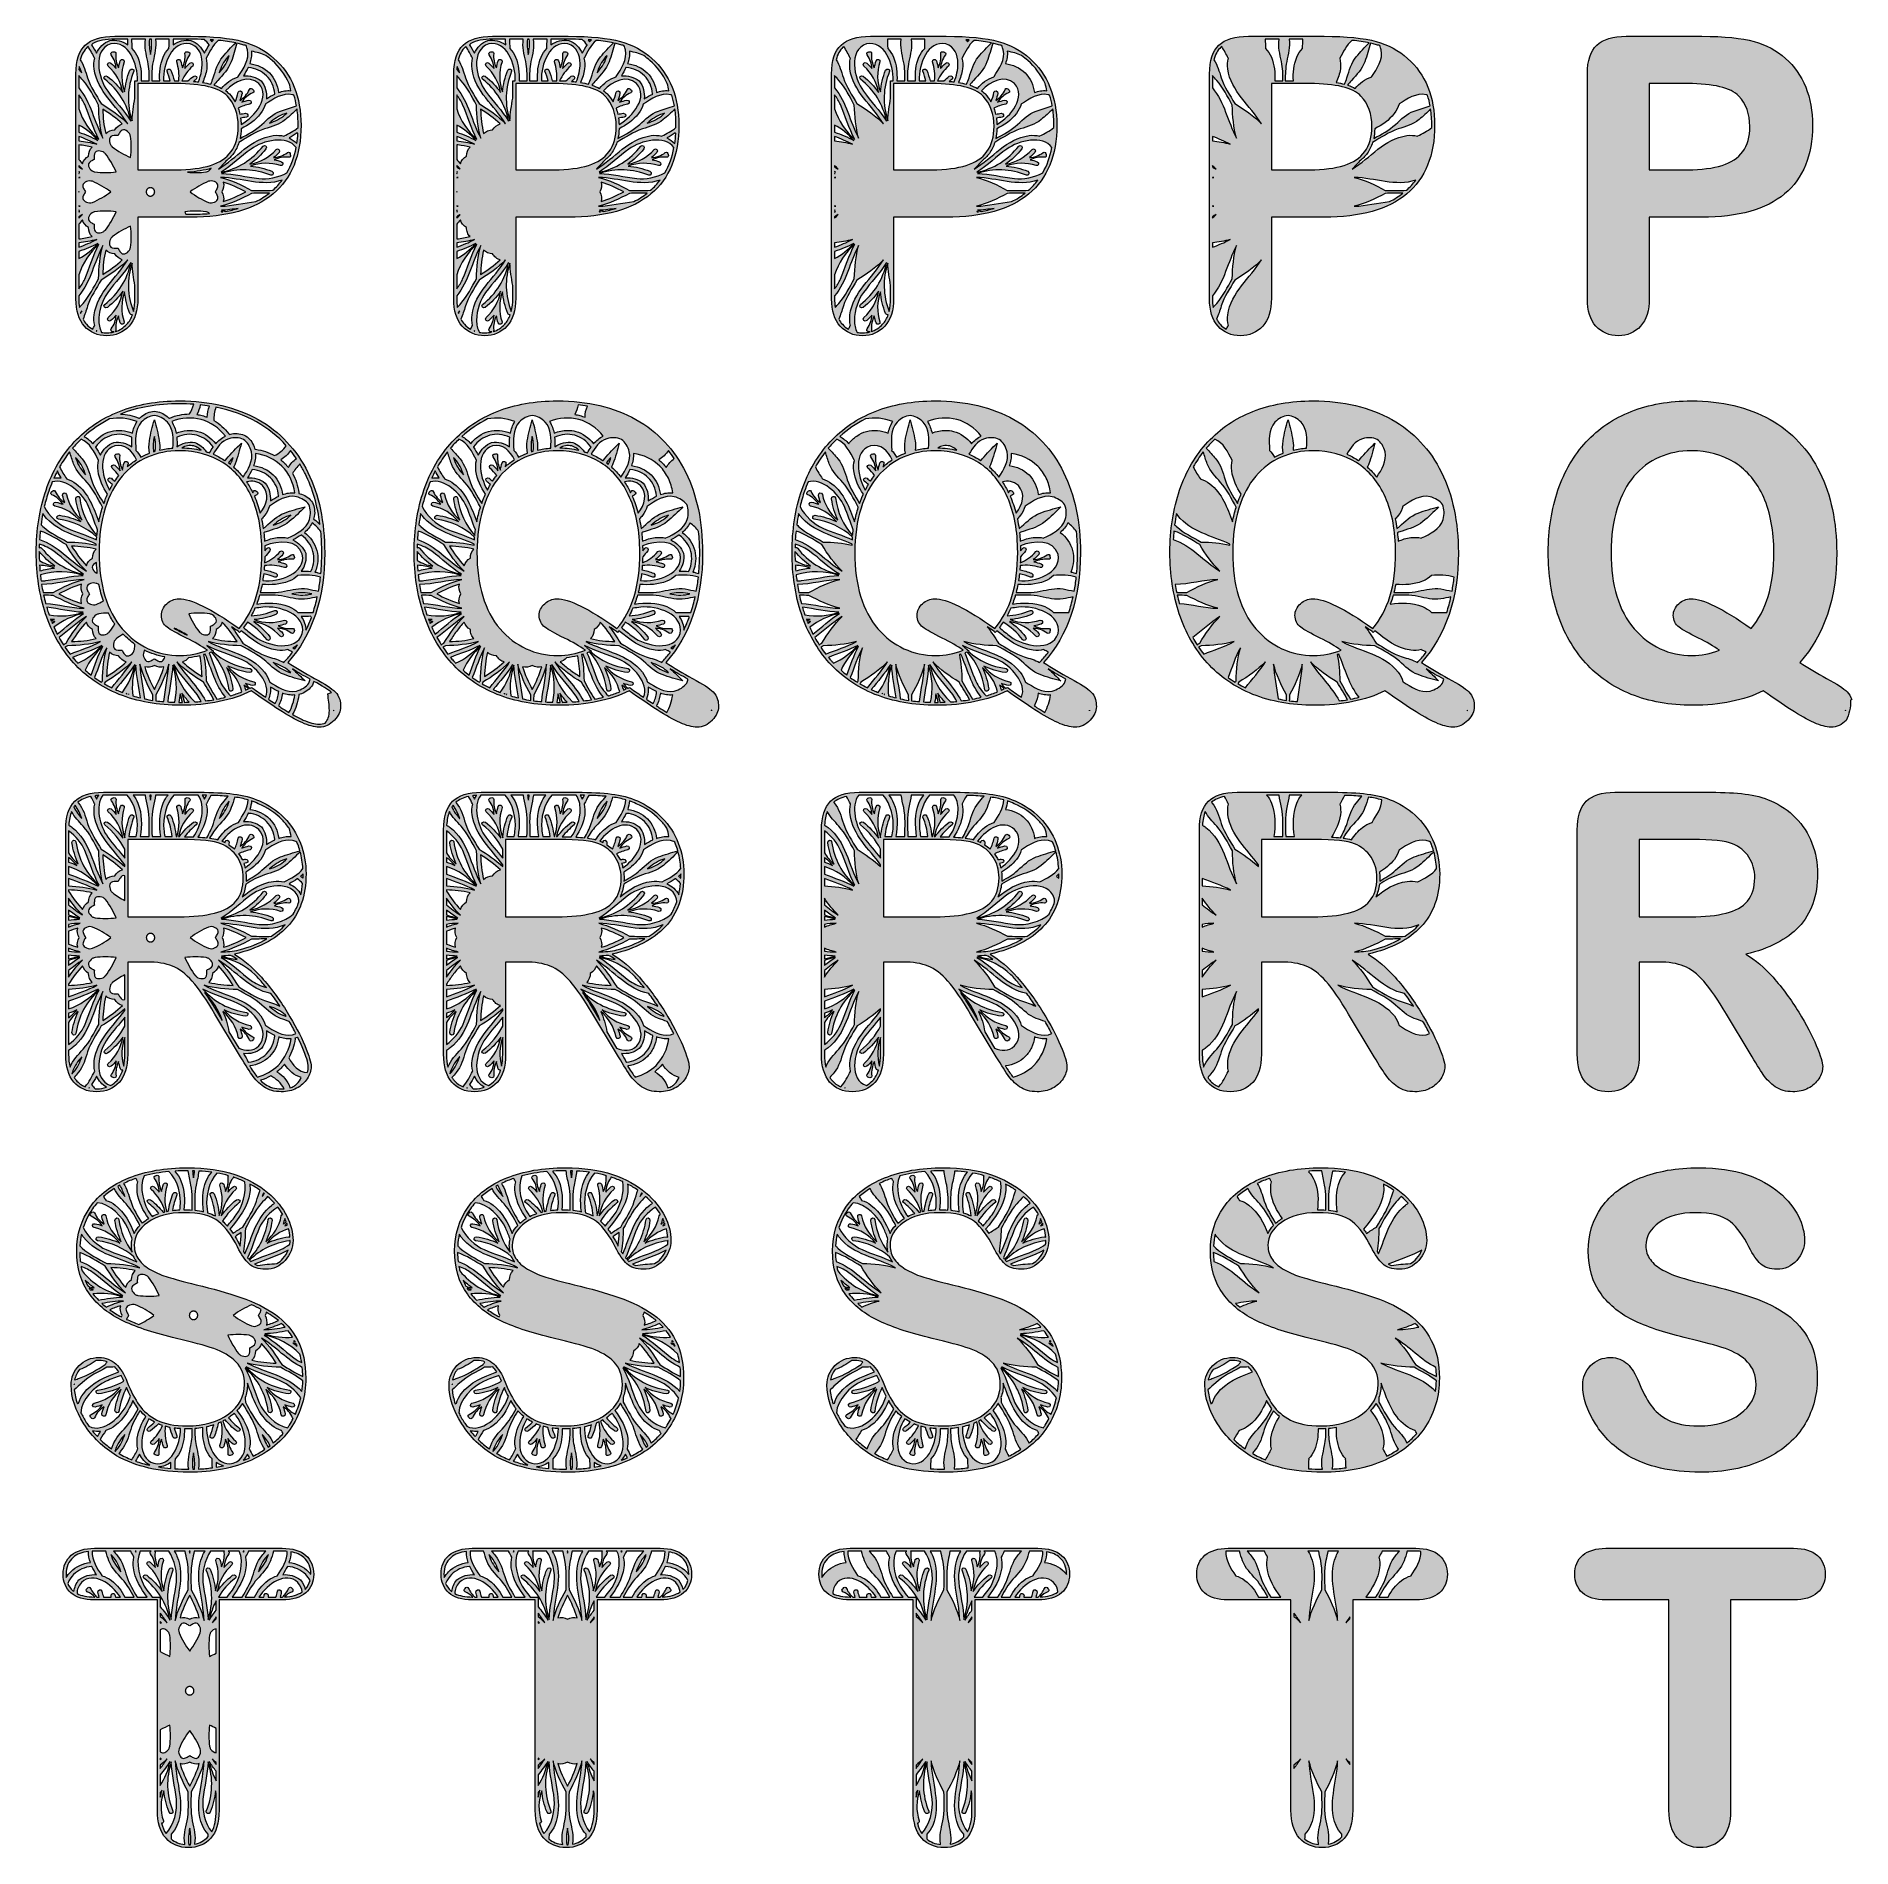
# Model space of a CAD drawing. Extents: x -864 to 2539, y -2536 to -44.
# Drawn here: x 41 to 2539, y -2536 to -44 of the extents above; entities that cross this region are included whole.
import ezdxf

# ---------------------------------------------------------------- set-up
doc = ezdxf.new("R2010")
doc.units = 0
doc.header["$MEASUREMENT"] = 0
doc.layers.add('Layer 1', color=7, linetype='Continuous', lineweight=0)

msp = doc.modelspace()

# ---------------------------------------------------------------- hatches: boundary and pattern name
at = {"layer": 'Layer 1', "true_color": 0xf8cbe3, "transparency": 33554687}
h = msp.add_hatch(color=254, dxfattribs=at)
h.dxf.hatch_style = 2
edge = h.paths.add_edge_path()
edge.add_spline(control_points=[(381.6, -181.1), (381.5, -181.2), (381.5, -181.3), (381.4, -181.4), (376.7, -180.2), (371.8, -179.9), (366.8, -180.6), (335.6, -184.9), (316.7, -211.3), (291.3, -226.8), (294.9, -223.3), (298.3, -219.6), (301.6, -215.6), (305.6, -212.5), (309.1, -209), (312.1, -205.1), (315.3, -200.7), (317.8, -195.7), (319.5, -190), (331, -183.2), (341.9, -175.7), (354.6, -171.5), (365.1, -168.1), (374.7, -165.8), (383.4, -158.6), (388.9, -154), (394.2, -149.1), (399.4, -144), (400.4, -151.2), (400.9, -158.7), (400.9, -166.4), (400.9, -167.5), (400.9, -168.6), (400.9, -169.7), (395, -174.5), (387.8, -178), (381.6, -181.1)], knot_values=[0, 0, 0, 0, 1, 1, 1, 2, 2, 2, 3, 3, 3, 4, 4, 4, 5, 5, 5, 6, 6, 6, 7, 7, 7, 8, 8, 8, 9, 9, 9, 10, 10, 10, 11, 11, 11, 12, 12, 12, 12], degree=3, periodic=0)
edge = h.paths.add_edge_path()
edge.add_spline(control_points=[(346.9, -239.8), (329.7, -237.8), (312.9, -233.3), (295.6, -232.7), (317.7, -225.3), (341.3, -226.1), (363.4, -235.1), (366.7, -236.4), (368.2, -231.1), (364.9, -229.7), (355.2, -225.8), (345.2, -223.5), (335.2, -222.6), (348.7, -217.6), (362.8, -217.4), (376.6, -221.8), (380, -222.9), (381.5, -217.6), (378.1, -216.5), (374.8, -215.4), (371.4, -214.7), (368.1, -214.1), (374.3, -211), (380.9, -209.8), (387.9, -210.5), (390.3, -210.7), (391, -208.2), (390.1, -206.5), (390.1, -206.5), (390.1, -206.4), (390.1, -206.4), (390.1, -204.5), (388.1, -202.7), (386.2, -204.1), (380.4, -208.2), (374.1, -210.4), (367.2, -210.8), (369.8, -208.7), (372.3, -206.3), (374.7, -203.7), (377.1, -201.1), (373.1, -197.2), (370.8, -199.9), (361, -210.6), (348.7, -217.5), (334.5, -219.9), (342.7, -214.2), (350.2, -207.1), (356.6, -198.9), (358.8, -196.1), (354.9, -192.2), (352.7, -195), (338, -213.9), (317.9, -226.4), (295, -231), (309.7, -221.9), (322, -209.5), (336.1, -199.2), (352.4, -187.2), (385.9, -179.5), (398.1, -197.2), (395.6, -210), (391.5, -221.6), (385.6, -231.8), (374, -238.3), (358.4, -241), (346.9, -239.8)], knot_values=[0, 0, 0, 0, 1, 1, 1, 2, 2, 2, 3, 3, 3, 4, 4, 4, 5, 5, 5, 6, 6, 6, 7, 7, 7, 8, 8, 8, 9, 9, 9, 10, 10, 10, 11, 11, 11, 12, 12, 12, 13, 13, 13, 14, 14, 14, 15, 15, 15, 16, 16, 16, 17, 17, 17, 18, 18, 18, 19, 19, 19, 20, 20, 20, 21, 21, 21, 22, 22, 22, 22], degree=3, periodic=0)
edge = h.paths.add_edge_path()
edge.add_spline(control_points=[(336.8, -256), (323.3, -248.5), (308.9, -241.9), (294.3, -238.2), (322.8, -238.9), (351, -251.2), (378.9, -242), (375.1, -247), (370.8, -251.7), (366.1, -255.9), (356.3, -256.7), (346.6, -256.1), (336.8, -256)], knot_values=[0, 0, 0, 0, 1, 1, 1, 2, 2, 2, 3, 3, 3, 4, 4, 4, 4], degree=3, periodic=0)
edge = h.paths.add_edge_path()
edge.add_spline(control_points=[(297.9, -244.8), (308.6, -247.9), (319.1, -252.7), (329.1, -258), (319.1, -263.3), (308.6, -268.1), (297.9, -271.3), (299.4, -267.3), (298.1, -262), (296.1, -258), (298.1, -254.1), (299.4, -248.7), (297.9, -244.8)], knot_values=[0, 0, 0, 0, 1, 1, 1, 2, 2, 2, 3, 3, 3, 4, 4, 4, 4], degree=3, periodic=0)
edge = h.paths.add_edge_path()
edge.add_spline(control_points=[(294.3, -277.8), (308.9, -274.2), (323.3, -267.5), (336.8, -260.1), (345, -260), (353.2, -259.5), (361.3, -259.8), (355.8, -264.2), (349.6, -268.1), (342.8, -271.4), (326.8, -273.2), (310.6, -277.4), (294.3, -277.8)], knot_values=[0, 0, 0, 0, 1, 1, 1, 2, 2, 2, 3, 3, 3, 4, 4, 4, 4], degree=3, periodic=0)
edge = h.paths.add_edge_path()
edge.add_spline(control_points=[(295.6, -283.3), (303.3, -283.1), (311, -282), (318.6, -280.8), (313, -282.4), (307, -283.8), (300.8, -284.9), (299.1, -284.4), (297.3, -283.9), (295.6, -283.3)], knot_values=[0, 0, 0, 0, 1, 1, 1, 2, 2, 2, 3, 3, 3, 3], degree=3, periodic=0)
edge = h.paths.add_edge_path()
edge.add_spline(control_points=[(244.9, -285.3), (244.9, -285.3), (244.9, -285.3), (244.9, -285.3), (254.6, -284.1), (264.4, -284.1), (274.1, -285.4), (275.4, -285.8), (276.6, -286.3), (277.9, -286.8), (278.3, -287.1), (278.6, -287.5), (279, -287.8), (270.7, -288.5), (261.9, -288.9), (252.7, -288.9), (252.7, -288.9), (246.5, -288.9), (246.5, -288.9), (246, -287.7), (245.4, -286.5), (244.9, -285.3)], knot_values=[0, 0, 0, 0, 1, 1, 1, 2, 2, 2, 3, 3, 3, 4, 4, 4, 5, 5, 5, 6, 6, 6, 7, 7, 7, 7], degree=3, periodic=0)
edge = h.paths.add_edge_path()
edge.add_spline(control_points=[(176.3, -404.4), (176.3, -411.2), (175.6, -417.2), (174.3, -422.6), (165.7, -400.7), (165.1, -377.6), (172.4, -355.9), (172.7, -366.4), (174.5, -376.7), (176.3, -387), (176.3, -387), (176.3, -404.4), (176.3, -404.4)], knot_values=[0, 0, 0, 0, 1, 1, 1, 2, 2, 2, 3, 3, 3, 4, 4, 4, 4], degree=3, periodic=0)
edge = h.paths.add_edge_path()
edge.add_spline(control_points=[(149.2, -450.3), (149.8, -449.9), (150.2, -449.2), (150.1, -448.2), (149.5, -441.2), (150.7, -434.6), (153.8, -428.4), (154.4, -431.7), (155.1, -435.1), (156.2, -438.4), (157.3, -441.8), (162.6, -440.4), (161.5, -437), (157, -423.1), (157.2, -409), (162.2, -395.5), (163.1, -405.6), (165.5, -415.5), (169.4, -425.2), (170.1, -426.8), (171.6, -427.3), (172.9, -427), (171.1, -432.1), (168.6, -436.5), (165.3, -440), (160.8, -445), (155.4, -448.5), (149.2, -450.3)], knot_values=[0, 0, 0, 0, 1, 1, 1, 2, 2, 2, 3, 3, 3, 4, 4, 4, 5, 5, 5, 6, 6, 6, 7, 7, 7, 8, 8, 8, 9, 9, 9, 9], degree=3, periodic=0)
edge = h.paths.add_edge_path()
edge.add_spline(control_points=[(138.9, -396.4), (149.2, -382.4), (161.5, -370.1), (170.7, -355.3), (166.1, -378.2), (153.6, -398.3), (134.7, -413), (131.9, -415.2), (135.8, -419.1), (138.5, -417), (146.8, -410.5), (153.8, -403.1), (159.6, -394.8), (157.2, -409), (150.3, -421.3), (139.5, -431.1), (136.9, -433.5), (140.8, -437.4), (143.4, -435), (146, -432.7), (148.3, -430.1), (150.5, -427.5), (150.1, -434.5), (147.9, -440.8), (143.8, -446.5), (142.4, -448.5), (144.2, -450.4), (146.1, -450.5), (146.1, -450.5), (146.1, -450.4), (146.1, -450.4), (146.6, -450.7), (147.1, -450.8), (147.6, -450.8), (144.5, -451.6), (141.2, -451.9), (137.8, -451.9), (135.2, -451.9), (132.8, -451.7), (130.4, -451.3), (121.7, -436.2), (128.7, -410.2), (138.9, -396.4)], knot_values=[0, 0, 0, 0, 1, 1, 1, 2, 2, 2, 3, 3, 3, 4, 4, 4, 5, 5, 5, 6, 6, 6, 7, 7, 7, 8, 8, 8, 9, 9, 9, 10, 10, 10, 11, 11, 11, 12, 12, 12, 13, 13, 13, 14, 14, 14, 14], degree=3, periodic=0)
edge = h.paths.add_edge_path()
edge.add_spline(control_points=[(111.2, -415), (115.5, -402.1), (123, -391.1), (129.9, -379.5), (143.1, -371.5), (156, -362.4), (166.5, -351.6), (150.9, -377.1), (124.5, -395.9), (120.2, -427.2), (119.5, -432.1), (119.9, -437), (121, -441.7), (121, -441.8), (120.9, -441.9), (120.8, -442), (120, -443.6), (119.1, -445.3), (118.2, -447), (115.1, -445.2), (112.3, -443), (109.8, -440.2), (107.9, -438.1), (106.2, -435.7), (104.9, -433), (107.4, -427.3), (109.1, -421.3), (111.2, -415)], knot_values=[0, 0, 0, 0, 1, 1, 1, 2, 2, 2, 3, 3, 3, 4, 4, 4, 5, 5, 5, 6, 6, 6, 7, 7, 7, 8, 8, 8, 9, 9, 9, 9], degree=3, periodic=0)
edge = h.paths.add_edge_path()
edge.add_spline(control_points=[(99.1, -372.2), (104.4, -355.9), (113.9, -341.6), (126.8, -330.2), (118.7, -345.4), (114.2, -362.2), (107.2, -378.1), (105.4, -382.5), (102.5, -387.1), (99.1, -391.4), (99.1, -391.4), (99.1, -372.2), (99.1, -372.2)], knot_values=[0, 0, 0, 0, 1, 1, 1, 2, 2, 2, 3, 3, 3, 4, 4, 4, 4], degree=3, periodic=0)
edge = h.paths.add_edge_path()
edge.add_spline(control_points=[(99.1, -277.3), (99.7, -277.5), (100.4, -277.6), (101, -277.8), (100.4, -277.8), (99.7, -277.8), (99.1, -277.7), (99.1, -277.7), (99.1, -277.3), (99.1, -277.3)], knot_values=[0, 0, 0, 0, 1, 1, 1, 2, 2, 2, 3, 3, 3, 3], degree=3, periodic=0)
edge = h.paths.add_edge_path()
edge.add_spline(control_points=[(99.1, -257.6), (99.1, -257.7), (99.2, -257.9), (99.3, -258), (99.2, -258.2), (99.1, -258.3), (99.1, -258.4), (99.1, -258.4), (99.1, -257.6), (99.1, -257.6)], knot_values=[0, 0, 0, 0, 1, 1, 1, 2, 2, 2, 3, 3, 3, 3], degree=3, periodic=0)
edge = h.paths.add_edge_path()
edge.add_spline(control_points=[(99.1, -166.1), (109, -171.4), (117.9, -178.5), (125.5, -187.2), (117.1, -182.6), (108.1, -179.2), (99.1, -175.9), (99.1, -175.9), (99.1, -166.1), (99.1, -166.1)], knot_values=[0, 0, 0, 0, 1, 1, 1, 2, 2, 2, 3, 3, 3, 3], degree=3, periodic=0)
edge = h.paths.add_edge_path()
edge.add_spline(control_points=[(166.6, -55.8), (159.4, -50.7), (150.6, -48.4), (141.9, -49.7), (133.6, -52.9), (127.2, -59.3), (123.5, -67.3), (121.4, -63.4), (119.2, -59.6), (116.7, -56), (116.8, -55.9), (116.9, -55.8), (117, -55.7), (117.4, -55), (117.9, -54.4), (118.4, -53.8), (126, -50), (136, -48), (148.5, -48), (148.5, -48), (166.5, -48), (166.5, -48), (166.5, -50.6), (166.5, -53.2), (166.6, -55.8)], knot_values=[0, 0, 0, 0, 1, 1, 1, 2, 2, 2, 3, 3, 3, 4, 4, 4, 5, 5, 5, 6, 6, 6, 7, 7, 7, 8, 8, 8, 8], degree=3, periodic=0)
edge = h.paths.add_edge_path()
edge.add_spline(control_points=[(194.1, -78.9), (195.9, -87.6), (196.1, -96.3), (195.9, -105.1), (195.9, -105.1), (184.9, -105.1), (184.9, -105.1), (185.5, -94.3), (184.5, -83.5), (180.2, -72.8), (178.3, -68.2), (175.5, -64.1), (172.2, -60.6), (172.2, -60.5), (172.3, -60.4), (172.3, -60.3), (172.1, -56.4), (171.8, -52.3), (171.8, -48), (171.8, -48), (190.8, -48), (190.8, -48), (189.2, -58.9), (191.9, -68.3), (194.1, -78.9)], knot_values=[0, 0, 0, 0, 1, 1, 1, 2, 2, 2, 3, 3, 3, 4, 4, 4, 5, 5, 5, 6, 6, 6, 7, 7, 7, 8, 8, 8, 8], degree=3, periodic=0)
edge = h.paths.add_edge_path()
edge.add_spline(control_points=[(197.7, -68.9), (196.4, -62.1), (195.5, -55.3), (196.4, -48), (196.4, -48), (199, -48), (199, -48), (199.9, -55.3), (199, -62.1), (197.7, -68.9)], knot_values=[0, 0, 0, 0, 1, 1, 1, 2, 2, 2, 3, 3, 3, 3], degree=3, periodic=0)
edge = h.paths.add_edge_path()
edge.add_spline(control_points=[(223.1, -60.6), (219.8, -64.1), (217.1, -68.2), (215.2, -72.8), (210.8, -83.5), (209.9, -94.3), (210.4, -105.1), (210.4, -105.1), (199.4, -105.1), (199.4, -105.1), (199.3, -96.3), (199.5, -87.6), (201.3, -78.9), (203.5, -68.3), (206.2, -58.9), (204.5, -48), (204.5, -48), (223.5, -48), (223.5, -48), (223.5, -52.3), (223.3, -56.4), (223.1, -60.3), (223.1, -60.4), (223.1, -60.5), (223.1, -60.6)], knot_values=[0, 0, 0, 0, 1, 1, 1, 2, 2, 2, 3, 3, 3, 4, 4, 4, 5, 5, 5, 6, 6, 6, 7, 7, 7, 8, 8, 8, 8], degree=3, periodic=0)
edge = h.paths.add_edge_path()
edge.add_spline(control_points=[(297.1, -72.3), (289.9, -81), (287.6, -90.6), (284.1, -101.1), (283.1, -104.1), (281.9, -107.1), (280.6, -110), (277.2, -109.1), (273.5, -108.3), (269.5, -107.6), (272.2, -101.8), (274.2, -95.6), (275.1, -88.9), (275.8, -83.9), (275.5, -79), (274.3, -74.3), (274.4, -74.2), (274.5, -74.2), (274.6, -74), (278.7, -65.9), (283.6, -55.9), (291.1, -49.6), (300, -50.4), (308, -51.6), (315, -53), (308.7, -59.2), (302.6, -65.6), (297.1, -72.3)], knot_values=[0, 0, 0, 0, 1, 1, 1, 2, 2, 2, 3, 3, 3, 4, 4, 4, 5, 5, 5, 6, 6, 6, 7, 7, 7, 8, 8, 8, 9, 9, 9, 9], degree=3, periodic=0)
edge = h.paths.add_edge_path()
edge.add_spline(control_points=[(292.2, -94.3), (294.9, -86.5), (298.1, -79.1), (304.1, -72.4), (304.7, -71.7), (305.4, -71), (306, -70.4), (305.8, -71.2), (305.5, -72.1), (305.2, -73), (302.5, -81.5), (297.6, -88), (292.3, -94.2), (292.3, -94.2), (292.2, -94.3), (292.2, -94.3)], knot_values=[0, 0, 0, 0, 1, 1, 1, 2, 2, 2, 3, 3, 3, 4, 4, 4, 5, 5, 5, 5], degree=3, periodic=0)
edge = h.paths.add_edge_path()
edge.add_spline(control_points=[(331.2, -62.5), (334.5, -75.7), (325.4, -89), (318.6, -99.4), (318.5, -99.6), (318.4, -99.7), (318.4, -99.8), (313.8, -101.1), (309.4, -103.3), (305.4, -106.4), (301.8, -109.2), (298.6, -112.4), (295.7, -115.7), (292.6, -114.1), (289, -112.6), (285.1, -111.3), (286.7, -109), (288.5, -106.8), (290.4, -104.7), (297.7, -96.5), (304.8, -89.7), (308.8, -79.1), (311.9, -70.7), (314.4, -62.1), (316.7, -53.4), (319, -53.9), (321.2, -54.5), (323.3, -55.1), (325.4, -55.7), (327.4, -56.3), (329.3, -56.9), (330.1, -58.7), (330.8, -60.6), (331.2, -62.5)], knot_values=[0, 0, 0, 0, 1, 1, 1, 2, 2, 2, 3, 3, 3, 4, 4, 4, 5, 5, 5, 6, 6, 6, 7, 7, 7, 8, 8, 8, 9, 9, 9, 10, 10, 10, 11, 11, 11, 11], degree=3, periodic=0)
edge = h.paths.add_edge_path()
edge.add_spline(control_points=[(281.4, -225.6), (280.5, -226.9), (279.2, -228.1), (277.9, -229.2), (276.6, -229.7), (275.4, -230.2), (274.1, -230.7), (265.6, -231.7), (257.1, -231.9), (248.7, -231.1), (261.2, -230.3), (272.2, -228.4), (281.4, -225.6)], knot_values=[0, 0, 0, 0, 1, 1, 1, 2, 2, 2, 3, 3, 3, 4, 4, 4, 4], degree=3, periodic=0)
edge = h.paths.add_edge_path()
edge.add_spline(control_points=[(280.5, -221.7), (267.8, -225.6), (251.9, -227.6), (233, -227.6), (233, -227.6), (180.3, -227.6), (180.3, -227.6), (180.3, -227.6), (180.3, -109.1), (180.3, -109.1), (180.3, -109.1), (233, -109.1), (233, -109.1), (268.6, -109.1), (292.3, -114.8), (303.5, -126.2), (313.5, -136.9), (318.6, -151), (318.6, -168.1), (318.6, -182.3), (315.3, -194), (308.8, -202.7), (302.4, -211.4), (292.8, -217.8), (280.5, -221.7)], knot_values=[0, 0, 0, 0, 1, 1, 1, 2, 2, 2, 3, 3, 3, 4, 4, 4, 5, 5, 5, 6, 6, 6, 7, 7, 7, 8, 8, 8, 8], degree=3, periodic=0)
edge = h.paths.add_edge_path()
edge.add_spline(control_points=[(346.7, -109), (363.3, -127.4), (342, -154.2), (322.5, -165.2), (322.4, -162.3), (322.2, -159.4), (321.8, -156.7), (324.4, -156.1), (327.1, -155.6), (329.8, -155.3), (333.3, -154.8), (331.9, -149.4), (328.4, -149.9), (325.8, -150.3), (323.3, -150.7), (320.8, -151.3), (320.2, -148.4), (319.4, -145.6), (318.4, -143), (323.4, -140.4), (328.8, -138.4), (334.6, -137.2), (338.1, -136.5), (336.6, -131.1), (333.2, -131.9), (329.8, -132.6), (326.5, -133.6), (323.3, -134.8), (327.1, -129), (332.2, -124.7), (338.6, -121.7), (340.8, -120.7), (340.2, -118.2), (338.5, -117.2), (337.5, -115.5), (335, -114.9), (334, -117.1), (331, -123.5), (326.7, -128.6), (320.9, -132.4), (322.1, -129.2), (323.1, -125.9), (323.8, -122.5), (324.6, -119.1), (319.2, -117.6), (318.5, -121.1), (317.5, -125.7), (316.1, -130), (314.3, -134.1), (312.1, -130.3), (309.5, -126.7), (306.4, -123.4), (304.9, -121.9), (303.1, -120.4), (301.2, -119), (314.2, -105.5), (332.9, -96.5), (346.7, -109)], knot_values=[0, 0, 0, 0, 1, 1, 1, 2, 2, 2, 3, 3, 3, 4, 4, 4, 5, 5, 5, 6, 6, 6, 7, 7, 7, 8, 8, 8, 9, 9, 9, 10, 10, 10, 11, 11, 11, 12, 12, 12, 13, 13, 13, 14, 14, 14, 15, 15, 15, 16, 16, 16, 17, 17, 17, 18, 18, 18, 19, 19, 19, 19], degree=3, periodic=0)
edge = h.paths.add_edge_path()
edge.add_spline(control_points=[(350.2, -105.5), (343.3, -100), (334.5, -97.7), (325.7, -98.4), (328.1, -94.6), (330.3, -90.8), (332.1, -86.8), (332.3, -86.9), (332.4, -87), (332.5, -87), (342.2, -87.8), (350.8, -91.8), (357.4, -98.3), (363.9, -104.9), (367.9, -113.5), (368.7, -123.1), (368.7, -123.3), (368.8, -123.4), (368.8, -123.6), (364.9, -125.4), (361.1, -127.6), (357.3, -130), (358, -121.2), (355.7, -112.4), (350.2, -105.5)], knot_values=[0, 0, 0, 0, 1, 1, 1, 2, 2, 2, 3, 3, 3, 4, 4, 4, 5, 5, 5, 6, 6, 6, 7, 7, 7, 8, 8, 8, 8], degree=3, periodic=0)
edge = h.paths.add_edge_path()
edge.add_spline(control_points=[(252.2, -54.5), (252.2, -54.5), (252.2, -54.5), (252.2, -54.5), (272.6, -61), (271.6, -87.3), (263.6, -106.8), (261.4, -106.5), (259.2, -106.3), (256.9, -106.1), (258.2, -105), (259.4, -104), (260.7, -103), (263.5, -100.8), (259.6, -96.9), (256.8, -99.1), (254.2, -101.1), (251.7, -103.3), (249.3, -105.5), (246.6, -105.3), (243.7, -105.2), (240.8, -105.2), (244.3, -97.6), (249.4, -90.8), (255.8, -84.9), (258.5, -82.6), (254.6, -78.6), (252, -81), (249.4, -83.4), (247, -85.9), (244.9, -88.5), (245.2, -81.6), (247.5, -75.3), (251.6, -69.5), (253, -67.5), (251.2, -65.6), (249.2, -65.6), (249.2, -65.6), (249.2, -65.6), (249.2, -65.6), (247.5, -64.7), (245, -65.4), (245.2, -67.8), (245.9, -74.8), (244.7, -81.4), (241.6, -87.6), (241, -84.3), (240.3, -80.9), (239.2, -77.6), (238.1, -74.2), (232.8, -75.7), (233.9, -79.1), (236.6, -87.7), (237.6, -96.4), (236.7, -105.1), (235.5, -105.1), (234.3, -105.1), (233, -105.1), (233, -105.1), (230.6, -105.1), (230.6, -105.1), (229.4, -100.3), (227.9, -95.5), (225.9, -90.8), (224.6, -87.5), (219.3, -88.9), (220.6, -92.2), (222.3, -96.5), (223.8, -100.8), (224.9, -105.1), (224.9, -105.1), (215.7, -105.1), (215.7, -105.1), (214.8, -82.6), (227.4, -49.1), (252.2, -54.5)], knot_values=[0, 0, 0, 0, 1, 1, 1, 2, 2, 2, 3, 3, 3, 4, 4, 4, 5, 5, 5, 6, 6, 6, 7, 7, 7, 8, 8, 8, 9, 9, 9, 10, 10, 10, 11, 11, 11, 12, 12, 12, 13, 13, 13, 14, 14, 14, 15, 15, 15, 16, 16, 16, 17, 17, 17, 18, 18, 18, 19, 19, 19, 20, 20, 20, 21, 21, 21, 22, 22, 22, 23, 23, 23, 24, 24, 24, 25, 25, 25, 25], degree=3, periodic=0)
edge = h.paths.add_edge_path()
edge.add_spline(control_points=[(169.4, -90.8), (165.5, -100.5), (163.1, -110.5), (162.2, -120.5), (157.2, -107), (157, -92.9), (161.5, -79.1), (162.6, -75.7), (157.3, -74.2), (156.2, -77.6), (155.1, -80.9), (154.4, -84.3), (153.8, -87.6), (150.7, -81.4), (149.5, -74.8), (150.1, -67.8), (150.4, -65.4), (147.8, -64.7), (146.1, -65.6), (146.1, -65.6), (146.1, -65.6), (146.1, -65.6), (144.2, -65.6), (142.4, -67.5), (143.8, -69.5), (147.9, -75.3), (150.1, -81.6), (150.5, -88.5), (148.3, -85.9), (146, -83.4), (143.4, -81), (140.8, -78.6), (136.9, -82.6), (139.5, -84.9), (150.3, -94.7), (157.2, -107), (159.6, -121.2), (153.8, -112.9), (146.8, -105.5), (138.5, -99.1), (135.8, -96.9), (131.9, -100.8), (134.7, -103), (153.6, -117.7), (166.1, -137.8), (170.7, -160.7), (161.5, -146), (149.2, -133.6), (138.9, -119.6), (125.6, -101.6), (117.6, -62.7), (143.2, -54.5), (143.2, -54.5), (143.2, -54.5), (143.2, -54.5), (167.9, -49.1), (180.5, -82.6), (179.7, -105.1), (179.7, -105.1), (176.3, -105.1), (176.3, -105.1), (176.3, -105.1), (176.3, -129), (176.3, -129), (174.5, -139.4), (172.7, -149.6), (172.4, -160.1), (164.9, -138), (165.7, -114.4), (174.7, -92.2), (176.1, -88.9), (170.7, -87.5), (169.4, -90.8)], knot_values=[0, 0, 0, 0, 1, 1, 1, 2, 2, 2, 3, 3, 3, 4, 4, 4, 5, 5, 5, 6, 6, 6, 7, 7, 7, 8, 8, 8, 9, 9, 9, 10, 10, 10, 11, 11, 11, 12, 12, 12, 13, 13, 13, 14, 14, 14, 15, 15, 15, 16, 16, 16, 17, 17, 17, 18, 18, 18, 19, 19, 19, 20, 20, 20, 21, 21, 21, 22, 22, 22, 23, 23, 23, 24, 24, 24, 24], degree=3, periodic=0)
edge = h.paths.add_edge_path()
edge.add_spline(control_points=[(170.4, -210.8), (161.4, -206.9), (153, -202), (145.1, -196.1), (144.3, -195.1), (143.4, -194), (142.6, -193), (140.6, -187.6), (140, -181), (147.7, -180.7), (149.5, -180.6), (151.3, -180.6), (153.1, -180.7), (153.9, -179.1), (154.7, -177.6), (155.7, -176.1), (159.8, -169.6), (165.3, -173.4), (168.9, -177.8), (169.4, -179.1), (169.9, -180.3), (170.3, -181.6), (171.5, -191.3), (171.6, -201.1), (170.4, -210.8)], knot_values=[0, 0, 0, 0, 1, 1, 1, 2, 2, 2, 3, 3, 3, 4, 4, 4, 5, 5, 5, 6, 6, 6, 7, 7, 7, 8, 8, 8, 8], degree=3, periodic=0)
edge = h.paths.add_edge_path()
edge.add_spline(control_points=[(155.7, -340), (154.7, -338.4), (153.9, -336.9), (153.1, -335.3), (153.1, -335.3), (153.1, -335.3), (153.1, -335.3), (151.3, -335.4), (149.5, -335.4), (147.7, -335.3), (140, -335), (140.6, -328.4), (142.6, -323), (143.4, -322), (144.3, -320.9), (145.1, -319.9), (153, -314), (161.4, -309.1), (170.4, -305.3), (171.6, -315), (171.5, -324.7), (170.3, -334.5), (169.9, -335.7), (169.4, -337), (168.9, -338.2), (165.3, -342.7), (159.8, -346.5), (155.7, -340)], knot_values=[0, 0, 0, 0, 1, 1, 1, 2, 2, 2, 3, 3, 3, 4, 4, 4, 5, 5, 5, 6, 6, 6, 7, 7, 7, 8, 8, 8, 9, 9, 9, 9], degree=3, periodic=0)
edge = h.paths.add_edge_path()
edge.add_spline(control_points=[(136.1, -338.2), (138.8, -341.4), (144, -343), (148.5, -343.2), (148.5, -343.2), (148.5, -343.2), (148.5, -343.2), (150.9, -347), (154.9, -350.7), (159, -351.4), (151, -359.1), (141.6, -365.8), (132, -371.8), (132, -371.8), (132, -371.8), (132, -371.8), (132.4, -360.5), (133.5, -349), (136.1, -338.2)], knot_values=[0, 0, 0, 0, 1, 1, 1, 2, 2, 2, 3, 3, 3, 4, 4, 4, 5, 5, 5, 6, 6, 6, 6], degree=3, periodic=0)
edge = h.paths.add_edge_path()
edge.add_spline(control_points=[(132, -144.2), (132, -144.2), (132, -144.2), (132, -144.2), (141.6, -150.2), (151, -156.9), (159, -164.6), (154.9, -165.3), (150.9, -169.1), (148.5, -172.8), (144, -173), (138.8, -174.6), (136.1, -177.8), (133.5, -167), (132.4, -155.6), (132, -144.2)], knot_values=[0, 0, 0, 0, 1, 1, 1, 2, 2, 2, 3, 3, 3, 4, 4, 4, 5, 5, 5, 5], degree=3, periodic=0)
edge = h.paths.add_edge_path()
edge.add_spline(control_points=[(120.4, -208), (120.7, -200.4), (127.3, -200.9), (132.6, -203), (133.7, -203.8), (134.8, -204.6), (135.8, -205.5), (141.7, -213.3), (146.6, -221.7), (150.4, -230.7), (140.7, -231.9), (131, -231.9), (121.2, -230.7), (120, -230.2), (118.7, -229.7), (117.5, -229.2), (113, -225.6), (109.2, -220.1), (115.7, -216), (117.3, -215.1), (118.8, -214.2), (120.4, -213.4), (120.4, -213.4), (120.4, -213.4), (120.4, -213.4), (120.3, -211.6), (120.3, -209.8), (120.4, -208)], knot_values=[0, 0, 0, 0, 1, 1, 1, 2, 2, 2, 3, 3, 3, 4, 4, 4, 5, 5, 5, 6, 6, 6, 7, 7, 7, 8, 8, 8, 9, 9, 9, 9], degree=3, periodic=0)
edge = h.paths.add_edge_path()
edge.add_spline(control_points=[(105.7, -253.4), (102.2, -246.6), (108.2, -243.7), (113.8, -242.9), (115.2, -243), (116.5, -243.2), (117.8, -243.5), (126.9, -247.3), (135.3, -252.2), (143.1, -258), (135.3, -263.9), (126.9, -268.7), (117.8, -272.6), (116.5, -272.8), (115.2, -273), (113.8, -273.2), (108.2, -272.3), (102.2, -269.4), (105.7, -262.6), (106.6, -261), (107.5, -259.5), (108.4, -258), (107.5, -256.5), (106.6, -255), (105.7, -253.4)], knot_values=[0, 0, 0, 0, 1, 1, 1, 2, 2, 2, 3, 3, 3, 4, 4, 4, 5, 5, 5, 6, 6, 6, 7, 7, 7, 8, 8, 8, 8], degree=3, periodic=0)
edge = h.paths.add_edge_path()
edge.add_spline(control_points=[(115.7, -300), (109.2, -295.9), (113, -290.4), (117.5, -286.8), (118.7, -286.3), (120, -285.8), (121.2, -285.4), (131, -284.1), (140.7, -284.1), (150.4, -285.3), (150.4, -285.3), (150.4, -285.3), (150.4, -285.3), (146.6, -294.3), (141.7, -302.7), (135.8, -310.6), (134.8, -311.4), (133.7, -312.2), (132.6, -313.1), (127.3, -315.1), (120.7, -315.7), (120.4, -308), (120.3, -306.2), (120.3, -304.4), (120.4, -302.6), (118.8, -301.8), (117.3, -301), (115.7, -300)], knot_values=[0, 0, 0, 0, 1, 1, 1, 2, 2, 2, 3, 3, 3, 4, 4, 4, 5, 5, 5, 6, 6, 6, 7, 7, 7, 8, 8, 8, 9, 9, 9, 9], degree=3, periodic=0)
edge = h.paths.add_edge_path()
edge.add_spline(control_points=[(203.2, -259.9), (203, -260.2), (202.8, -260.6), (202.8, -261), (202.8, -261), (202.8, -261), (202.8, -261), (202.5, -261.2), (202.2, -261.5), (202.1, -261.8), (202, -261.9), (201.9, -262), (201.7, -262.1), (201.7, -262.2), (201.6, -262.3), (201.5, -262.4), (201.2, -262.6), (200.8, -262.8), (200.7, -263.2), (200.7, -263.2), (200.7, -263.2), (200.7, -263.2), (200.3, -263.2), (199.9, -263.3), (199.6, -263.5), (199.5, -263.5), (199.3, -263.5), (199.2, -263.5), (199.2, -263.5), (199.2, -263.5), (199.2, -263.5), (199, -263.6), (198.9, -263.7), (198.8, -263.8), (198.4, -263.7), (198, -263.8), (197.7, -264), (197.3, -263.8), (196.9, -263.7), (196.6, -263.8), (196.5, -263.7), (196.3, -263.6), (196.2, -263.5), (196.2, -263.5), (196.2, -263.5), (196.2, -263.5), (196.1, -263.5), (195.9, -263.5), (195.8, -263.5), (195.5, -263.3), (195.1, -263.2), (194.7, -263.2), (194.7, -263.2), (194.7, -263.2), (194.7, -263.2), (194.5, -262.8), (194.2, -262.6), (193.9, -262.4), (193.8, -262.3), (193.7, -262.2), (193.6, -262.1), (193.5, -262), (193.4, -261.9), (193.3, -261.8), (193.1, -261.5), (192.9, -261.2), (192.5, -261), (192.5, -261), (192.5, -261), (192.5, -261), (192.5, -260.6), (192.4, -260.2), (192.2, -259.9), (192.1, -259.8), (192.2, -259.6), (192.2, -259.5), (192.1, -259.4), (192, -259.2), (191.9, -259.1), (192, -258.7), (191.9, -258.3), (191.7, -258), (191.9, -257.7), (192, -257.3), (191.9, -256.9), (192, -256.8), (192.1, -256.7), (192.2, -256.5), (192.2, -256.5), (192.2, -256.5), (192.2, -256.5), (192.2, -256.4), (192.1, -256.2), (192.2, -256.1), (192.4, -255.8), (192.5, -255.4), (192.5, -255), (192.5, -255), (192.5, -255), (192.5, -255), (192.9, -254.8), (193.1, -254.5), (193.3, -254.2), (193.4, -254.1), (193.5, -254), (193.6, -254), (193.7, -253.8), (193.8, -253.7), (193.9, -253.6), (194.2, -253.5), (194.5, -253.2), (194.7, -252.8), (195.1, -252.9), (195.5, -252.7), (195.8, -252.5), (195.9, -252.5), (196.1, -252.5), (196.2, -252.5), (196.3, -252.4), (196.5, -252.3), (196.6, -252.3), (196.9, -252.3), (197.3, -252.3), (197.7, -252), (198, -252.3), (198.4, -252.3), (198.8, -252.3), (198.9, -252.3), (199, -252.4), (199.2, -252.5), (199.3, -252.5), (199.5, -252.5), (199.6, -252.5), (199.9, -252.7), (200.3, -252.9), (200.7, -252.8), (200.8, -253.2), (201.2, -253.5), (201.5, -253.6), (201.6, -253.7), (201.7, -253.8), (201.7, -254), (201.9, -254), (202, -254.1), (202.1, -254.2), (202.2, -254.5), (202.5, -254.8), (202.8, -255), (202.8, -255), (202.8, -255), (202.8, -255), (202.8, -255.4), (203, -255.8), (203.2, -256.1), (203.2, -256.2), (203.2, -256.4), (203.2, -256.5), (203.2, -256.5), (203.2, -256.5), (203.2, -256.5), (203.3, -256.7), (203.4, -256.8), (203.4, -256.9), (203.4, -257.3), (203.4, -257.7), (203.6, -258), (203.4, -258.3), (203.4, -258.7), (203.4, -259.1), (203.4, -259.2), (203.3, -259.4), (203.2, -259.5), (203.2, -259.6), (203.2, -259.8), (203.2, -259.9)], knot_values=[0, 0, 0, 0, 1, 1, 1, 2, 2, 2, 3, 3, 3, 4, 4, 4, 5, 5, 5, 6, 6, 6, 7, 7, 7, 8, 8, 8, 9, 9, 9, 10, 10, 10, 11, 11, 11, 12, 12, 12, 13, 13, 13, 14, 14, 14, 15, 15, 15, 16, 16, 16, 17, 17, 17, 18, 18, 18, 19, 19, 19, 20, 20, 20, 21, 21, 21, 22, 22, 22, 23, 23, 23, 24, 24, 24, 25, 25, 25, 26, 26, 26, 27, 27, 27, 28, 28, 28, 29, 29, 29, 30, 30, 30, 31, 31, 31, 32, 32, 32, 33, 33, 33, 34, 34, 34, 35, 35, 35, 36, 36, 36, 37, 37, 37, 38, 38, 38, 39, 39, 39, 40, 40, 40, 41, 41, 41, 42, 42, 42, 43, 43, 43, 44, 44, 44, 45, 45, 45, 46, 46, 46, 47, 47, 47, 48, 48, 48, 49, 49, 49, 50, 50, 50, 51, 51, 51, 52, 52, 52, 53, 53, 53, 54, 54, 54, 55, 55, 55, 56, 56, 56, 57, 57, 57, 58, 58, 58, 58], degree=3, periodic=0)
edge = h.paths.add_edge_path()
edge.add_spline(control_points=[(289.6, -262.6), (293.2, -269.4), (287.2, -272.3), (281.5, -273.2), (280.2, -273), (278.9, -272.8), (277.6, -272.6), (268.5, -268.7), (260.1, -263.9), (252.2, -258), (260.1, -252.2), (268.5, -247.3), (277.6, -243.5), (278.9, -243.2), (280.2, -243), (281.5, -242.9), (287.2, -243.7), (293.2, -246.6), (289.6, -253.4), (288.8, -255), (287.9, -256.5), (286.9, -258), (287.9, -259.5), (288.8, -261), (289.6, -262.6)], knot_values=[0, 0, 0, 0, 1, 1, 1, 2, 2, 2, 3, 3, 3, 4, 4, 4, 5, 5, 5, 6, 6, 6, 7, 7, 7, 8, 8, 8, 8], degree=3, periodic=0)
edge = h.paths.add_edge_path()
edge.add_spline(control_points=[(385.3, -149.7), (385.3, -149.7), (385.3, -149.7), (385.3, -149.7), (384.7, -150.3), (384, -151), (383.3, -151.6), (376.6, -157.6), (369.2, -160.8), (361.4, -163.5), (361.4, -163.5), (361.5, -163.4), (361.5, -163.4), (367.7, -158.1), (374.2, -153.2), (382.7, -150.5), (383.6, -150.2), (384.5, -149.9), (385.3, -149.7)], knot_values=[0, 0, 0, 0, 1, 1, 1, 2, 2, 2, 3, 3, 3, 4, 4, 4, 5, 5, 5, 6, 6, 6, 6], degree=3, periodic=0)
edge = h.paths.add_edge_path()
edge.add_spline(control_points=[(376.6, -146.9), (366, -150.9), (359.2, -158), (351, -165.3), (342, -173.4), (331.5, -178.8), (321, -184.6), (321.8, -180.4), (322.4, -175.9), (322.5, -171.1), (332.6, -166.1), (341.9, -159.8), (349.3, -150.3), (352.4, -146.3), (354.6, -141.9), (355.9, -137.3), (356, -137.3), (356.1, -137.2), (356.2, -137.1), (366.7, -130.3), (379.9, -121.2), (393.2, -124.5), (393.8, -124.6), (394.5, -124.8), (395.1, -125), (396.6, -129.8), (397.8, -134.8), (398.7, -139.9), (391.2, -142), (383.8, -144.2), (376.6, -146.9)], knot_values=[0, 0, 0, 0, 1, 1, 1, 2, 2, 2, 3, 3, 3, 4, 4, 4, 5, 5, 5, 6, 6, 6, 7, 7, 7, 8, 8, 8, 9, 9, 9, 10, 10, 10, 10], degree=3, periodic=0)
edge = h.paths.add_edge_path()
edge.add_spline(control_points=[(365.1, -77.4), (375, -86.1), (382.9, -96.7), (388.8, -108.9), (389.8, -112.1), (390.5, -115.4), (391, -118.9), (385.1, -118.4), (379.5, -119.5), (374, -121.4), (372.8, -111), (368.4, -101.6), (361.4, -94.3), (354.1, -87.3), (344.7, -82.9), (334.3, -81.6), (336.2, -76.2), (337.3, -70.6), (336.8, -64.7), (343.8, -65.7), (350.4, -67.7), (356.5, -70.6), (359.5, -72.7), (362.3, -74.9), (365.1, -77.4)], knot_values=[0, 0, 0, 0, 1, 1, 1, 2, 2, 2, 3, 3, 3, 4, 4, 4, 5, 5, 5, 6, 6, 6, 7, 7, 7, 8, 8, 8, 8], degree=3, periodic=0)
edge = h.paths.add_edge_path()
edge.add_spline(control_points=[(284.4, -49.1), (283.6, -49.9), (282.9, -50.7), (282.1, -51.5), (281.4, -50.6), (280.7, -49.7), (279.9, -48.8), (281.4, -48.9), (282.9, -49), (284.4, -49.1)], knot_values=[0, 0, 0, 0, 1, 1, 1, 2, 2, 2, 3, 3, 3, 3], degree=3, periodic=0)
edge = h.paths.add_edge_path()
edge.add_spline(control_points=[(252.7, -48), (259.5, -48), (265.9, -48.2), (271.9, -48.4), (274.3, -50.5), (276.5, -53), (278.4, -55.7), (278.5, -55.8), (278.6, -55.9), (278.7, -56), (276.2, -59.6), (274, -63.4), (271.9, -67.3), (268.1, -59.3), (261.7, -52.9), (253.5, -49.7), (244.8, -48.4), (236, -50.7), (228.8, -55.8), (228.9, -53.2), (228.9, -50.6), (228.8, -48), (228.8, -48), (252.7, -48), (252.7, -48)], knot_values=[0, 0, 0, 0, 1, 1, 1, 2, 2, 2, 3, 3, 3, 4, 4, 4, 5, 5, 5, 6, 6, 6, 7, 7, 7, 8, 8, 8, 8], degree=3, periodic=0)
edge = h.paths.add_edge_path()
edge.add_spline(control_points=[(111.8, -58.1), (115.4, -63.2), (118.2, -69), (120.8, -74), (120.9, -74.2), (121, -74.2), (121, -74.3), (119.9, -79), (119.5, -83.9), (120.2, -88.9), (124.5, -120.1), (150.9, -139), (166.5, -164.4), (156, -153.6), (143.1, -144.5), (129.9, -136.5), (123, -125), (115.5, -113.9), (111.2, -101.1), (108.3, -92.2), (106.2, -84), (101.2, -76.4), (103.2, -68.9), (106.3, -63.1), (110.7, -59), (111.1, -58.7), (111.5, -58.4), (111.8, -58.1)], knot_values=[0, 0, 0, 0, 1, 1, 1, 2, 2, 2, 3, 3, 3, 4, 4, 4, 5, 5, 5, 6, 6, 6, 7, 7, 7, 8, 8, 8, 9, 9, 9, 9], degree=3, periodic=0)
edge = h.paths.add_edge_path()
edge.add_spline(control_points=[(99.6, -85.4), (101, -88.3), (102.1, -91.2), (103.1, -94.3), (103.1, -94.3), (103.1, -94.2), (103.1, -94.2), (101.8, -92.7), (100.5, -91.1), (99.3, -89.5), (99.3, -88.1), (99.5, -86.7), (99.6, -85.4)], knot_values=[0, 0, 0, 0, 1, 1, 1, 2, 2, 2, 3, 3, 3, 4, 4, 4, 4], degree=3, periodic=0)
edge = h.paths.add_edge_path()
edge.add_spline(control_points=[(99.1, -98.1), (101, -100.3), (103, -102.4), (105, -104.7), (114, -114.8), (119.8, -126.8), (126.3, -138.6), (126.7, -153.9), (128.1, -169.6), (132.2, -184), (119.9, -161.5), (115.8, -134.5), (99.1, -115.1), (99.1, -115.1), (99.1, -98.1), (99.1, -98.1)], knot_values=[0, 0, 0, 0, 1, 1, 1, 2, 2, 2, 3, 3, 3, 4, 4, 4, 5, 5, 5, 5], degree=3, periodic=0)
edge = h.paths.add_edge_path()
edge.add_spline(control_points=[(99.1, -124.6), (102.5, -129), (105.4, -133.6), (107.2, -137.9), (114.2, -153.8), (118.7, -170.6), (126.8, -185.9), (113.9, -174.5), (104.4, -160.1), (99.1, -143.8), (99.1, -143.8), (99.1, -124.6), (99.1, -124.6)], knot_values=[0, 0, 0, 0, 1, 1, 1, 2, 2, 2, 3, 3, 3, 4, 4, 4, 4], degree=3, periodic=0)
edge = h.paths.add_edge_path()
edge.add_spline(control_points=[(99.1, -181.8), (107.5, -185), (115.9, -188.2), (123.7, -192.5), (115.8, -190.2), (107.5, -188.8), (99.1, -187.9), (99.1, -187.9), (99.1, -181.8), (99.1, -181.8)], knot_values=[0, 0, 0, 0, 1, 1, 1, 2, 2, 2, 3, 3, 3, 3], degree=3, periodic=0)
edge = h.paths.add_edge_path()
edge.add_spline(control_points=[(99.1, -193.3), (105.3, -194), (111.5, -195), (117.5, -196.4), (114.3, -199.1), (112.7, -204.4), (112.5, -208.8), (108.7, -211.2), (105, -215.2), (104.2, -219.4), (102.5, -217.5), (100.7, -215.5), (99.1, -213.5), (99.1, -213.5), (99.1, -193.3), (99.1, -193.3)], knot_values=[0, 0, 0, 0, 1, 1, 1, 2, 2, 2, 3, 3, 3, 4, 4, 4, 5, 5, 5, 5], degree=3, periodic=0)
edge = h.paths.add_edge_path()
edge.add_spline(control_points=[(99.1, -221.7), (100.7, -223.4), (102.4, -225.2), (104.1, -226.8), (102.4, -225.8), (100.7, -224.7), (99.1, -223.6), (99.1, -223.6), (99.1, -221.7), (99.1, -221.7)], knot_values=[0, 0, 0, 0, 1, 1, 1, 2, 2, 2, 3, 3, 3, 3], degree=3, periodic=0)
edge = h.paths.add_edge_path()
edge.add_spline(control_points=[(99.1, -230.1), (99.5, -230.4), (99.9, -230.7), (100.4, -231), (99.9, -230.9), (99.5, -230.8), (99.1, -230.7), (99.1, -230.7), (99.1, -230.1), (99.1, -230.1)], knot_values=[0, 0, 0, 0, 1, 1, 1, 2, 2, 2, 3, 3, 3, 3], degree=3, periodic=0)
edge = h.paths.add_edge_path()
edge.add_spline(control_points=[(99.1, -232.5), (99.3, -232.6), (99.5, -232.6), (99.8, -232.7), (99.5, -232.7), (99.3, -232.7), (99.1, -232.8), (99.1, -232.8), (99.1, -232.5), (99.1, -232.5)], knot_values=[0, 0, 0, 0, 1, 1, 1, 2, 2, 2, 3, 3, 3, 3], degree=3, periodic=0)
edge = h.paths.add_edge_path()
edge.add_spline(control_points=[(99.1, -238.3), (99.7, -238.3), (100.4, -238.2), (101, -238.2), (100.4, -238.4), (99.7, -238.6), (99.1, -238.7), (99.1, -238.7), (99.1, -238.3), (99.1, -238.3)], knot_values=[0, 0, 0, 0, 1, 1, 1, 2, 2, 2, 3, 3, 3, 3], degree=3, periodic=0)
edge = h.paths.add_edge_path()
edge.add_spline(control_points=[(99.1, -283.3), (99.3, -283.3), (99.5, -283.3), (99.8, -283.3), (99.5, -283.4), (99.3, -283.4), (99.1, -283.5), (99.1, -283.5), (99.1, -283.3), (99.1, -283.3)], knot_values=[0, 0, 0, 0, 1, 1, 1, 2, 2, 2, 3, 3, 3, 3], degree=3, periodic=0)
edge = h.paths.add_edge_path()
edge.add_spline(control_points=[(99.1, -285.3), (99.5, -285.2), (99.9, -285.1), (100.4, -285), (99.9, -285.3), (99.5, -285.6), (99.1, -285.9), (99.1, -285.9), (99.1, -285.3), (99.1, -285.3)], knot_values=[0, 0, 0, 0, 1, 1, 1, 2, 2, 2, 3, 3, 3, 3], degree=3, periodic=0)
edge = h.paths.add_edge_path()
edge.add_spline(control_points=[(99.1, -292.5), (100.7, -291.3), (102.4, -290.2), (104.1, -289.2), (102.4, -290.9), (100.7, -292.6), (99.1, -294.4), (99.1, -294.4), (99.1, -292.5), (99.1, -292.5)], knot_values=[0, 0, 0, 0, 1, 1, 1, 2, 2, 2, 3, 3, 3, 3], degree=3, periodic=0)
edge = h.paths.add_edge_path()
edge.add_spline(control_points=[(99.1, -302.5), (100.7, -300.5), (102.5, -298.5), (104.2, -296.7), (105, -300.8), (108.7, -304.8), (112.5, -307.2), (112.5, -307.2), (112.5, -307.2), (112.5, -307.2), (112.7, -311.7), (114.3, -316.9), (117.5, -319.6), (111.5, -321), (105.3, -322), (99.1, -322.7), (99.1, -322.7), (99.1, -302.5), (99.1, -302.5)], knot_values=[0, 0, 0, 0, 1, 1, 1, 2, 2, 2, 3, 3, 3, 4, 4, 4, 5, 5, 5, 6, 6, 6, 6], degree=3, periodic=0)
edge = h.paths.add_edge_path()
edge.add_spline(control_points=[(99.1, -328.1), (107.5, -327.2), (115.8, -325.8), (123.7, -323.5), (115.9, -327.8), (107.5, -331), (99.1, -334.2), (99.1, -334.2), (99.1, -328.1), (99.1, -328.1)], knot_values=[0, 0, 0, 0, 1, 1, 1, 2, 2, 2, 3, 3, 3, 3], degree=3, periodic=0)
edge = h.paths.add_edge_path()
edge.add_spline(control_points=[(99.1, -340.1), (108.1, -336.8), (117.1, -333.4), (125.5, -328.9), (117.9, -337.5), (109, -344.6), (99.1, -349.9), (99.1, -349.9), (99.1, -340.1), (99.1, -340.1)], knot_values=[0, 0, 0, 0, 1, 1, 1, 2, 2, 2, 3, 3, 3, 3], degree=3, periodic=0)
edge = h.paths.add_edge_path()
edge.add_spline(control_points=[(99.1, -405), (99.1, -405), (99.1, -401), (99.1, -401), (115.8, -381.6), (119.9, -354.5), (132.2, -332), (128.1, -346.4), (126.7, -362.1), (126.3, -377.5), (119.8, -389.2), (114, -401.3), (105, -411.4), (103.3, -413.3), (101.6, -415.1), (99.9, -417), (99.4, -413.3), (99.1, -409.3), (99.1, -405)], knot_values=[0, 0, 0, 0, 1, 1, 1, 2, 2, 2, 3, 3, 3, 4, 4, 4, 5, 5, 5, 6, 6, 6, 6], degree=3, periodic=0)
edge = h.paths.add_edge_path()
edge.add_spline(control_points=[(101.3, -423.9), (101.9, -423.2), (102.5, -422.5), (103.1, -421.8), (103.1, -421.8), (103.1, -421.8), (103.1, -421.8), (102.7, -423), (102.2, -424.3), (101.8, -425.5), (101.6, -425), (101.5, -424.4), (101.3, -423.9)], knot_values=[0, 0, 0, 0, 1, 1, 1, 2, 2, 2, 3, 3, 3, 4, 4, 4, 4], degree=3, periodic=0)
edge = h.paths.add_edge_path()
edge.add_spline(control_points=[(123.1, -449.4), (123.3, -449.2), (123.4, -448.9), (123.5, -448.7), (123.7, -449.1), (123.8, -449.4), (124, -449.7), (123.7, -449.6), (123.4, -449.5), (123.1, -449.4)], knot_values=[0, 0, 0, 0, 1, 1, 1, 2, 2, 2, 3, 3, 3, 3], degree=3, periodic=0)
edge = h.paths.add_edge_path()
edge.add_spline(control_points=[(296, -285.7), (295.7, -285.5), (295.3, -285.3), (295, -285), (295.7, -285.2), (296.4, -285.4), (297.2, -285.5), (296.8, -285.6), (296.4, -285.7), (296, -285.7)], knot_values=[0, 0, 0, 0, 1, 1, 1, 2, 2, 2, 3, 3, 3, 3], degree=3, periodic=0)
edge = h.paths.add_edge_path()
edge.add_spline(control_points=[(399.1, -191.5), (396.1, -188.3), (392.4, -185.7), (388.4, -183.8), (392.3, -181.7), (396.1, -179.5), (399.7, -177), (399.8, -177.1), (399.9, -177.2), (400, -177.3), (400.2, -177.4), (400.4, -177.6), (400.6, -177.7), (400.3, -182.5), (399.8, -187), (399.1, -191.5)], knot_values=[0, 0, 0, 0, 1, 1, 1, 2, 2, 2, 3, 3, 3, 4, 4, 4, 5, 5, 5, 5], degree=3, periodic=0)
edge = h.paths.add_edge_path()
edge.add_spline(control_points=[(395.5, -114), (389.2, -98.4), (379.8, -85.1), (367.7, -74.4), (355.6, -63.6), (341, -55.9), (324.4, -51.2), (307.7, -46.5), (283.6, -44), (252.7, -44), (252.7, -44), (148.5, -44), (148.5, -44), (130.2, -44), (116.6, -48.1), (108, -56.1), (99.4, -64.1), (95.1, -77.5), (95.1, -95.8), (95.1, -95.8), (95.1, -405), (95.1, -405), (95.1, -421.5), (99, -434.2), (106.8, -442.8), (114.6, -451.5), (125.1, -455.9), (137.8, -455.9), (150, -455.9), (160.3, -451.5), (168.3, -442.7), (176.3, -434), (180.3, -421.1), (180.3, -404.4), (180.3, -404.4), (180.3, -292.9), (180.3, -292.9), (180.3, -292.9), (252.7, -292.9), (252.7, -292.9), (302.8, -292.9), (341, -282.1), (366.5, -260.8), (392, -239.5), (404.9, -207.7), (404.9, -166.4), (404.9, -147.1), (401.8, -129.5), (395.5, -114)], knot_values=[0, 0, 0, 0, 1, 1, 1, 2, 2, 2, 3, 3, 3, 4, 4, 4, 5, 5, 5, 6, 6, 6, 7, 7, 7, 8, 8, 8, 9, 9, 9, 10, 10, 10, 11, 11, 11, 12, 12, 12, 13, 13, 13, 14, 14, 14, 15, 15, 15, 16, 16, 16, 16], degree=3, periodic=0)
at = {"layer": 'Layer 1', "true_color": 0xed1c24, "transparency": 33554687}
h = msp.add_hatch(color=240, dxfattribs=at)
h.dxf.hatch_style = 2
edge = h.paths.add_edge_path()
edge.add_spline(control_points=[(901.7, -181.1), (901.5, -181.2), (901.5, -181.3), (901.4, -181.4), (896.7, -180.2), (891.8, -179.9), (886.8, -180.6), (855.6, -184.9), (836.7, -211.3), (811.3, -226.8), (814.9, -223.3), (818.3, -219.5), (821.6, -215.6), (825.6, -212.5), (829.1, -209), (832.1, -205.1), (835.3, -200.7), (837.8, -195.7), (839.5, -190), (851, -183.2), (861.9, -175.8), (874.6, -171.5), (885.1, -168.1), (894.7, -165.8), (903.4, -158.6), (908.9, -154), (914.2, -149.1), (919.4, -144), (920.4, -151.2), (920.9, -158.7), (920.9, -166.4), (920.9, -167.5), (920.9, -168.6), (920.9, -169.7), (915, -174.5), (907.8, -178), (901.7, -181.1)], knot_values=[0, 0, 0, 0, 1, 1, 1, 2, 2, 2, 3, 3, 3, 4, 4, 4, 5, 5, 5, 6, 6, 6, 7, 7, 7, 8, 8, 8, 9, 9, 9, 10, 10, 10, 11, 11, 11, 12, 12, 12, 12], degree=3, periodic=0)
edge = h.paths.add_edge_path()
edge.add_spline(control_points=[(866.9, -239.8), (849.7, -237.8), (832.9, -233.3), (815.6, -232.7), (837.7, -225.3), (861.3, -226.1), (883.4, -235.1), (886.7, -236.4), (888.2, -231.1), (884.9, -229.7), (875.2, -225.8), (865.2, -223.5), (855.2, -222.6), (868.7, -217.6), (882.8, -217.4), (896.6, -221.8), (900, -222.9), (901.5, -217.6), (898.1, -216.5), (894.8, -215.4), (891.4, -214.7), (888.1, -214.1), (894.3, -211), (900.9, -209.8), (907.9, -210.5), (910.3, -210.7), (911, -208.2), (910.1, -206.5), (910.1, -206.5), (910.1, -206.5), (910.1, -206.5), (910.1, -204.5), (908.1, -202.7), (906.2, -204.1), (900.4, -208.2), (894.1, -210.5), (887.2, -210.8), (889.8, -208.7), (892.3, -206.3), (894.7, -203.7), (897.1, -201.1), (893.1, -197.2), (890.8, -199.9), (881, -210.6), (868.7, -217.5), (854.5, -219.9), (862.7, -214.2), (870.2, -207.1), (876.6, -198.9), (878.8, -196.1), (874.9, -192.2), (872.7, -195), (858, -213.9), (837.9, -226.4), (815, -231), (829.7, -221.9), (842, -209.5), (856.1, -199.2), (872.4, -187.2), (905.9, -179.5), (918.1, -197.2), (915.6, -210), (911.5, -221.6), (905.6, -231.8), (894, -238.3), (878.4, -241), (866.9, -239.8)], knot_values=[0, 0, 0, 0, 1, 1, 1, 2, 2, 2, 3, 3, 3, 4, 4, 4, 5, 5, 5, 6, 6, 6, 7, 7, 7, 8, 8, 8, 9, 9, 9, 10, 10, 10, 11, 11, 11, 12, 12, 12, 13, 13, 13, 14, 14, 14, 15, 15, 15, 16, 16, 16, 17, 17, 17, 18, 18, 18, 19, 19, 19, 20, 20, 20, 21, 21, 21, 22, 22, 22, 22], degree=3, periodic=0)
edge = h.paths.add_edge_path()
edge.add_spline(control_points=[(856.8, -256), (843.3, -248.5), (828.9, -241.9), (814.3, -238.2), (842.8, -238.9), (871, -251.2), (898.9, -242), (895.1, -247), (890.8, -251.7), (886, -255.9), (876.3, -256.7), (866.6, -256.1), (856.8, -256)], knot_values=[0, 0, 0, 0, 1, 1, 1, 2, 2, 2, 3, 3, 3, 4, 4, 4, 4], degree=3, periodic=0)
edge = h.paths.add_edge_path()
edge.add_spline(control_points=[(817.9, -244.8), (828.6, -247.9), (839.1, -252.7), (849.1, -258), (839.1, -263.3), (828.6, -268.1), (817.9, -271.3), (819.4, -267.3), (818.1, -262), (816.1, -258), (818.1, -254.1), (819.4, -248.7), (817.9, -244.8)], knot_values=[0, 0, 0, 0, 1, 1, 1, 2, 2, 2, 3, 3, 3, 4, 4, 4, 4], degree=3, periodic=0)
edge = h.paths.add_edge_path()
edge.add_spline(control_points=[(814.3, -277.8), (828.9, -274.2), (843.3, -267.5), (856.8, -260.1), (865, -260), (873.2, -259.5), (881.3, -259.8), (875.8, -264.2), (869.6, -268.1), (862.8, -271.4), (846.8, -273.2), (830.6, -277.4), (814.3, -277.8)], knot_values=[0, 0, 0, 0, 1, 1, 1, 2, 2, 2, 3, 3, 3, 4, 4, 4, 4], degree=3, periodic=0)
edge = h.paths.add_edge_path()
edge.add_spline(control_points=[(815.6, -283.3), (823.3, -283.1), (831, -282), (838.6, -280.7), (833, -282.4), (827.1, -283.7), (820.9, -284.9), (819.1, -284.4), (817.3, -283.9), (815.6, -283.3)], knot_values=[0, 0, 0, 0, 1, 1, 1, 2, 2, 2, 3, 3, 3, 3], degree=3, periodic=0)
edge = h.paths.add_edge_path()
edge.add_spline(control_points=[(696.3, -404.4), (696.3, -411.2), (695.6, -417.2), (694.3, -422.6), (685.7, -400.7), (685.1, -377.6), (692.4, -355.9), (692.7, -366.4), (694.5, -376.7), (696.3, -387), (696.3, -387), (696.3, -404.4), (696.3, -404.4)], knot_values=[0, 0, 0, 0, 1, 1, 1, 2, 2, 2, 3, 3, 3, 4, 4, 4, 4], degree=3, periodic=0)
edge = h.paths.add_edge_path()
edge.add_spline(control_points=[(669.2, -450.3), (669.8, -449.9), (670.2, -449.2), (670.1, -448.2), (669.4, -441.2), (670.7, -434.6), (673.8, -428.4), (674.4, -431.7), (675.1, -435.1), (676.2, -438.4), (677.3, -441.8), (682.6, -440.4), (681.5, -437), (677, -423.1), (677.2, -409), (682.2, -395.6), (683.1, -405.6), (685.5, -415.5), (689.4, -425.2), (690.1, -426.8), (691.6, -427.3), (692.9, -427), (691.1, -432.1), (688.6, -436.5), (685.3, -440), (680.8, -445), (675.4, -448.5), (669.2, -450.3)], knot_values=[0, 0, 0, 0, 1, 1, 1, 2, 2, 2, 3, 3, 3, 4, 4, 4, 5, 5, 5, 6, 6, 6, 7, 7, 7, 8, 8, 8, 9, 9, 9, 9], degree=3, periodic=0)
edge = h.paths.add_edge_path()
edge.add_spline(control_points=[(646.4, -434.5), (646.4, -421), (651.9, -405.8), (658.9, -396.4), (669.2, -382.4), (681.5, -370.1), (690.6, -355.3), (686.1, -378.2), (673.6, -398.3), (654.7, -413), (651.9, -415.2), (655.8, -419.1), (658.5, -417), (666.8, -410.5), (673.8, -403.1), (679.6, -394.8), (677.2, -409), (670.3, -421.3), (659.5, -431.1), (656.9, -433.5), (660.8, -437.4), (663.4, -435), (666, -432.7), (668.3, -430.1), (670.5, -427.5), (670.1, -434.4), (667.9, -440.8), (663.8, -446.5), (662.4, -448.5), (664.2, -450.4), (666.1, -450.5), (666.1, -450.5), (666.1, -450.4), (666.1, -450.4), (666.6, -450.7), (667.1, -450.8), (667.6, -450.8), (664.5, -451.6), (661.3, -451.9), (657.8, -451.9), (655.2, -451.9), (652.7, -451.7), (650.4, -451.3), (647.6, -446.6), (646.4, -440.7), (646.4, -434.5)], knot_values=[0, 0, 0, 0, 1, 1, 1, 2, 2, 2, 3, 3, 3, 4, 4, 4, 5, 5, 5, 6, 6, 6, 7, 7, 7, 8, 8, 8, 9, 9, 9, 10, 10, 10, 11, 11, 11, 12, 12, 12, 13, 13, 13, 14, 14, 14, 15, 15, 15, 15], degree=3, periodic=0)
edge = h.paths.add_edge_path()
edge.add_spline(control_points=[(631.2, -415), (635.5, -402.1), (643, -391.1), (649.9, -379.5), (663.1, -371.5), (676, -362.4), (686.5, -351.6), (670.9, -377.1), (644.5, -395.9), (640.2, -427.2), (639.6, -432.1), (639.9, -437), (641, -441.7), (640.9, -441.8), (640.9, -441.8), (640.8, -442), (640, -443.6), (639.1, -445.3), (638.2, -447), (635.1, -445.2), (632.3, -443), (629.8, -440.2), (627.9, -438.1), (626.2, -435.7), (624.9, -433), (627.4, -427.3), (629.1, -421.3), (631.2, -415)], knot_values=[0, 0, 0, 0, 1, 1, 1, 2, 2, 2, 3, 3, 3, 4, 4, 4, 5, 5, 5, 6, 6, 6, 7, 7, 7, 8, 8, 8, 9, 9, 9, 9], degree=3, periodic=0)
edge = h.paths.add_edge_path()
edge.add_spline(control_points=[(619.1, -372.3), (624.4, -355.9), (633.9, -341.6), (646.8, -330.2), (638.7, -345.4), (634.2, -362.2), (627.2, -378.1), (625.4, -382.5), (622.5, -387.1), (619.1, -391.4), (619.1, -391.4), (619.1, -372.3), (619.1, -372.3)], knot_values=[0, 0, 0, 0, 1, 1, 1, 2, 2, 2, 3, 3, 3, 4, 4, 4, 4], degree=3, periodic=0)
edge = h.paths.add_edge_path()
edge.add_spline(control_points=[(619.1, -277.3), (619.7, -277.5), (620.4, -277.6), (621, -277.8), (620.4, -277.8), (619.7, -277.7), (619.1, -277.7), (619.1, -277.7), (619.1, -277.3), (619.1, -277.3)], knot_values=[0, 0, 0, 0, 1, 1, 1, 2, 2, 2, 3, 3, 3, 3], degree=3, periodic=0)
edge = h.paths.add_edge_path()
edge.add_spline(control_points=[(619.1, -257.6), (619.1, -257.7), (619.2, -257.9), (619.3, -258), (619.2, -258.2), (619.1, -258.3), (619.1, -258.4), (619.1, -258.4), (619.1, -257.6), (619.1, -257.6)], knot_values=[0, 0, 0, 0, 1, 1, 1, 2, 2, 2, 3, 3, 3, 3], degree=3, periodic=0)
edge = h.paths.add_edge_path()
edge.add_spline(control_points=[(619.1, -166.1), (629, -171.5), (637.9, -178.5), (645.5, -187.2), (637.1, -182.6), (628.1, -179.2), (619.1, -175.9), (619.1, -175.9), (619.1, -166.1), (619.1, -166.1)], knot_values=[0, 0, 0, 0, 1, 1, 1, 2, 2, 2, 3, 3, 3, 3], degree=3, periodic=0)
edge = h.paths.add_edge_path()
edge.add_spline(control_points=[(679, -351.5), (670.9, -359.1), (661.6, -365.8), (652, -371.8), (652.2, -366.2), (652.6, -360.5), (653.2, -354.8), (653.9, -349.2), (654.8, -343.6), (656.1, -338.2), (658.8, -341.4), (664, -343), (668.5, -343.2), (669.7, -345.1), (671.3, -347), (673.1, -348.5), (674.9, -350), (677, -351.1), (679, -351.5)], knot_values=[0, 0, 0, 0, 1, 1, 1, 2, 2, 2, 3, 3, 3, 4, 4, 4, 5, 5, 5, 6, 6, 6, 6], degree=3, periodic=0)
edge = h.paths.add_edge_path()
edge.add_spline(control_points=[(668.5, -172.8), (664, -173), (658.8, -174.6), (656.1, -177.8), (653.5, -167), (652.4, -155.6), (652, -144.2), (661.6, -150.2), (670.9, -156.9), (679, -164.6), (674.9, -165.3), (670.9, -169), (668.5, -172.8)], knot_values=[0, 0, 0, 0, 1, 1, 1, 2, 2, 2, 3, 3, 3, 4, 4, 4, 4], degree=3, periodic=0)
edge = h.paths.add_edge_path()
edge.add_spline(control_points=[(686.6, -55.8), (679.4, -50.7), (670.6, -48.3), (661.9, -49.7), (653.6, -52.9), (647.2, -59.4), (643.5, -67.3), (641.4, -63.4), (639.2, -59.6), (636.7, -56), (636.8, -55.9), (636.9, -55.8), (637, -55.7), (637.4, -55), (637.9, -54.4), (638.4, -53.8), (646, -50), (656, -48), (668.5, -48), (668.5, -48), (686.5, -48), (686.5, -48), (686.5, -50.6), (686.5, -53.2), (686.6, -55.8)], knot_values=[0, 0, 0, 0, 1, 1, 1, 2, 2, 2, 3, 3, 3, 4, 4, 4, 5, 5, 5, 6, 6, 6, 7, 7, 7, 8, 8, 8, 8], degree=3, periodic=0)
edge = h.paths.add_edge_path()
edge.add_spline(control_points=[(714.1, -78.9), (715.9, -87.6), (716.1, -96.3), (715.9, -105.1), (715.9, -105.1), (704.9, -105.1), (704.9, -105.1), (705.5, -94.3), (704.5, -83.5), (700.2, -72.8), (698.3, -68.2), (695.5, -64.1), (692.2, -60.6), (692.2, -60.5), (692.3, -60.4), (692.3, -60.3), (692.1, -56.4), (691.8, -52.3), (691.8, -48), (691.8, -48), (710.8, -48), (710.8, -48), (709.2, -58.9), (711.9, -68.3), (714.1, -78.9)], knot_values=[0, 0, 0, 0, 1, 1, 1, 2, 2, 2, 3, 3, 3, 4, 4, 4, 5, 5, 5, 6, 6, 6, 7, 7, 7, 8, 8, 8, 8], degree=3, periodic=0)
edge = h.paths.add_edge_path()
edge.add_spline(control_points=[(717.7, -68.9), (716.4, -62.1), (715.5, -55.3), (716.4, -48), (716.4, -48), (719, -48), (719, -48), (719.9, -55.3), (719, -62.1), (717.7, -68.9)], knot_values=[0, 0, 0, 0, 1, 1, 1, 2, 2, 2, 3, 3, 3, 3], degree=3, periodic=0)
edge = h.paths.add_edge_path()
edge.add_spline(control_points=[(743.1, -60.6), (739.8, -64.1), (737.1, -68.2), (735.2, -72.8), (730.8, -83.5), (729.9, -94.3), (730.5, -105.1), (730.5, -105.1), (719.4, -105.1), (719.4, -105.1), (719.3, -96.3), (719.5, -87.6), (721.3, -78.9), (723.5, -68.3), (726.2, -58.9), (724.5, -48), (724.5, -48), (743.5, -48), (743.5, -48), (743.5, -52.3), (743.3, -56.4), (743.1, -60.3), (743.1, -60.4), (743.1, -60.5), (743.1, -60.6)], knot_values=[0, 0, 0, 0, 1, 1, 1, 2, 2, 2, 3, 3, 3, 4, 4, 4, 5, 5, 5, 6, 6, 6, 7, 7, 7, 8, 8, 8, 8], degree=3, periodic=0)
edge = h.paths.add_edge_path()
edge.add_spline(control_points=[(817.1, -72.3), (809.9, -81), (807.6, -90.6), (804.2, -101), (803.1, -104.1), (801.9, -107.1), (800.6, -110), (797.2, -109.1), (793.5, -108.3), (789.5, -107.6), (792.2, -101.8), (794.2, -95.6), (795.1, -88.9), (795.8, -83.9), (795.5, -79), (794.3, -74.3), (794.4, -74.2), (794.5, -74.2), (794.6, -74), (798.7, -65.9), (803.6, -55.9), (811.1, -49.6), (820, -50.4), (828, -51.6), (835, -53), (828.7, -59.2), (822.6, -65.6), (817.1, -72.3)], knot_values=[0, 0, 0, 0, 1, 1, 1, 2, 2, 2, 3, 3, 3, 4, 4, 4, 5, 5, 5, 6, 6, 6, 7, 7, 7, 8, 8, 8, 9, 9, 9, 9], degree=3, periodic=0)
edge = h.paths.add_edge_path()
edge.add_spline(control_points=[(812.2, -94.2), (814.9, -86.5), (818.1, -79.1), (824.1, -72.4), (824.7, -71.7), (825.4, -71), (826, -70.4), (825.7, -71.2), (825.5, -72.1), (825.2, -73), (822.4, -81.5), (817.6, -88), (812.3, -94.2), (812.3, -94.2), (812.2, -94.2), (812.2, -94.2)], knot_values=[0, 0, 0, 0, 1, 1, 1, 2, 2, 2, 3, 3, 3, 4, 4, 4, 5, 5, 5, 5], degree=3, periodic=0)
edge = h.paths.add_edge_path()
edge.add_spline(control_points=[(851.2, -62.5), (854.5, -75.8), (845.4, -89), (838.6, -99.4), (838.5, -99.6), (838.4, -99.7), (838.4, -99.8), (833.8, -101.1), (829.4, -103.3), (825.4, -106.4), (821.8, -109.2), (818.6, -112.4), (815.7, -115.7), (812.6, -114.1), (809, -112.6), (805.1, -111.3), (806.7, -109), (808.5, -106.8), (810.4, -104.7), (817.7, -96.5), (824.8, -89.7), (828.8, -79.1), (831.9, -70.7), (834.4, -62.1), (836.7, -53.4), (839, -53.9), (841.2, -54.5), (843.3, -55.1), (845.4, -55.7), (847.4, -56.3), (849.3, -56.9), (850.1, -58.7), (850.8, -60.6), (851.2, -62.5)], knot_values=[0, 0, 0, 0, 1, 1, 1, 2, 2, 2, 3, 3, 3, 4, 4, 4, 5, 5, 5, 6, 6, 6, 7, 7, 7, 8, 8, 8, 9, 9, 9, 10, 10, 10, 11, 11, 11, 11], degree=3, periodic=0)
edge = h.paths.add_edge_path()
edge.add_spline(control_points=[(753, -227.6), (753, -227.6), (700.3, -227.6), (700.3, -227.6), (700.3, -227.6), (700.3, -109.1), (700.3, -109.1), (700.3, -109.1), (753, -109.1), (753, -109.1), (788.6, -109.1), (812.3, -114.8), (823.5, -126.2), (833.5, -136.9), (838.6, -151), (838.6, -168.1), (838.6, -182.3), (835.3, -194), (828.8, -202.7), (822.4, -211.4), (812.8, -217.8), (800.5, -221.7), (787.8, -225.6), (771.9, -227.6), (753, -227.6)], knot_values=[0, 0, 0, 0, 1, 1, 1, 2, 2, 2, 3, 3, 3, 4, 4, 4, 5, 5, 5, 6, 6, 6, 7, 7, 7, 8, 8, 8, 8], degree=3, periodic=0)
edge = h.paths.add_edge_path()
edge.add_spline(control_points=[(866.6, -109), (883.3, -127.4), (862, -154.2), (842.5, -165.2), (842.4, -162.3), (842.2, -159.5), (841.8, -156.7), (844.4, -156.1), (847.1, -155.6), (849.8, -155.3), (853.3, -154.8), (851.9, -149.4), (848.4, -149.9), (845.8, -150.3), (843.3, -150.7), (840.8, -151.3), (840.2, -148.4), (839.4, -145.6), (838.4, -143), (843.4, -140.4), (848.8, -138.4), (854.6, -137.2), (858.1, -136.4), (856.6, -131.1), (853.2, -131.9), (849.8, -132.6), (846.5, -133.6), (843.3, -134.8), (847.1, -129), (852.2, -124.6), (858.6, -121.7), (860.8, -120.7), (860.2, -118.2), (858.5, -117.2), (857.5, -115.5), (855, -114.9), (854, -117.1), (851, -123.5), (846.7, -128.6), (840.9, -132.4), (842.1, -129.2), (843.1, -125.9), (843.8, -122.5), (844.6, -119.1), (839.2, -117.6), (838.5, -121.1), (837.5, -125.7), (836.1, -130), (834.3, -134.1), (832.1, -130.3), (829.5, -126.7), (826.4, -123.4), (824.9, -121.9), (823.1, -120.4), (821.2, -119), (834.2, -105.5), (852.9, -96.5), (866.6, -109)], knot_values=[0, 0, 0, 0, 1, 1, 1, 2, 2, 2, 3, 3, 3, 4, 4, 4, 5, 5, 5, 6, 6, 6, 7, 7, 7, 8, 8, 8, 9, 9, 9, 10, 10, 10, 11, 11, 11, 12, 12, 12, 13, 13, 13, 14, 14, 14, 15, 15, 15, 16, 16, 16, 17, 17, 17, 18, 18, 18, 19, 19, 19, 19], degree=3, periodic=0)
edge = h.paths.add_edge_path()
edge.add_spline(control_points=[(852.5, -87), (862.2, -87.8), (870.8, -91.8), (877.4, -98.3), (883.9, -104.9), (887.9, -113.5), (888.7, -123.2), (888.7, -123.3), (888.8, -123.4), (888.8, -123.6), (884.9, -125.4), (881.1, -127.6), (877.3, -130), (878, -121.2), (875.7, -112.4), (870.2, -105.5), (863.3, -100), (854.5, -97.7), (845.7, -98.4), (848.1, -94.6), (850.3, -90.8), (852.1, -86.9), (852.3, -86.9), (852.4, -87), (852.5, -87)], knot_values=[0, 0, 0, 0, 1, 1, 1, 2, 2, 2, 3, 3, 3, 4, 4, 4, 5, 5, 5, 6, 6, 6, 7, 7, 7, 8, 8, 8, 8], degree=3, periodic=0)
edge = h.paths.add_edge_path()
edge.add_spline(control_points=[(772.2, -54.5), (784.4, -58.4), (788.9, -69.3), (788.9, -81.6), (788.9, -89.9), (786.8, -98.9), (783.6, -106.8), (781.4, -106.5), (779.2, -106.3), (777, -106.1), (778.2, -105), (779.4, -104), (780.7, -103), (783.5, -100.8), (779.6, -96.9), (776.8, -99), (774.2, -101.1), (771.7, -103.3), (769.3, -105.5), (766.6, -105.3), (763.7, -105.2), (760.8, -105.2), (764.3, -97.6), (769.4, -90.8), (775.8, -84.9), (778.5, -82.6), (774.6, -78.6), (772, -81), (769.4, -83.4), (767, -85.9), (764.9, -88.5), (765.2, -81.6), (767.5, -75.3), (771.6, -69.5), (773, -67.5), (771.2, -65.6), (769.2, -65.6), (769.2, -65.6), (769.2, -65.6), (769.2, -65.6), (767.5, -64.7), (765, -65.4), (765.2, -67.8), (765.9, -74.8), (764.7, -81.4), (761.6, -87.6), (761, -84.3), (760.3, -80.9), (759.2, -77.6), (758.1, -74.2), (752.8, -75.7), (753.9, -79.1), (756.6, -87.7), (757.6, -96.4), (756.7, -105.1), (755.5, -105.1), (754.3, -105.1), (753, -105.1), (753, -105.1), (750.6, -105.1), (750.6, -105.1), (749.4, -100.3), (747.9, -95.5), (745.9, -90.8), (744.6, -87.5), (739.3, -88.9), (740.6, -92.2), (742.3, -96.5), (743.8, -100.8), (744.9, -105.1), (744.9, -105.1), (735.7, -105.1), (735.7, -105.1), (734.8, -82.6), (747.4, -49.1), (772.2, -54.5)], knot_values=[0, 0, 0, 0, 1, 1, 1, 2, 2, 2, 3, 3, 3, 4, 4, 4, 5, 5, 5, 6, 6, 6, 7, 7, 7, 8, 8, 8, 9, 9, 9, 10, 10, 10, 11, 11, 11, 12, 12, 12, 13, 13, 13, 14, 14, 14, 15, 15, 15, 16, 16, 16, 17, 17, 17, 18, 18, 18, 19, 19, 19, 20, 20, 20, 21, 21, 21, 22, 22, 22, 23, 23, 23, 24, 24, 24, 25, 25, 25, 25], degree=3, periodic=0)
edge = h.paths.add_edge_path()
edge.add_spline(control_points=[(689.4, -90.8), (685.5, -100.5), (683.1, -110.5), (682.2, -120.5), (677.2, -107), (677, -92.9), (681.5, -79.1), (682.6, -75.7), (677.3, -74.2), (676.2, -77.6), (675.1, -80.9), (674.4, -84.3), (673.8, -87.6), (670.7, -81.4), (669.4, -74.8), (670.1, -67.8), (670.4, -65.4), (667.8, -64.7), (666.1, -65.6), (666.1, -65.6), (666.1, -65.6), (666.1, -65.6), (664.2, -65.6), (662.4, -67.5), (663.8, -69.5), (667.9, -75.3), (670.1, -81.6), (670.5, -88.5), (668.3, -85.9), (666, -83.4), (663.4, -81), (660.8, -78.6), (656.9, -82.6), (659.5, -84.9), (670.3, -94.7), (677.2, -107), (679.6, -121.2), (673.8, -113), (666.8, -105.5), (658.5, -99), (655.8, -96.9), (651.9, -100.8), (654.7, -103), (673.6, -117.7), (686.1, -137.8), (690.6, -160.7), (681.5, -146), (669.2, -133.7), (658.9, -119.6), (645.6, -101.6), (637.6, -62.7), (663.2, -54.5), (687.9, -49.1), (700.5, -82.6), (699.7, -105.1), (699.7, -105.1), (696.3, -105.1), (696.3, -105.1), (696.3, -105.1), (696.3, -129), (696.3, -129), (694.5, -139.4), (692.7, -149.6), (692.4, -160.1), (684.9, -138), (685.7, -114.4), (694.7, -92.2), (696.1, -88.9), (690.7, -87.5), (689.4, -90.8)], knot_values=[0, 0, 0, 0, 1, 1, 1, 2, 2, 2, 3, 3, 3, 4, 4, 4, 5, 5, 5, 6, 6, 6, 7, 7, 7, 8, 8, 8, 9, 9, 9, 10, 10, 10, 11, 11, 11, 12, 12, 12, 13, 13, 13, 14, 14, 14, 15, 15, 15, 16, 16, 16, 17, 17, 17, 18, 18, 18, 19, 19, 19, 20, 20, 20, 21, 21, 21, 22, 22, 22, 23, 23, 23, 23], degree=3, periodic=0)
edge = h.paths.add_edge_path()
edge.add_spline(control_points=[(905.3, -149.7), (904.7, -150.3), (904, -151), (903.3, -151.6), (896.6, -157.6), (889.2, -160.8), (881.4, -163.5), (881.4, -163.5), (881.5, -163.4), (881.5, -163.4), (887.7, -158.1), (894.2, -153.2), (902.7, -150.5), (903.6, -150.2), (904.4, -149.9), (905.3, -149.7)], knot_values=[0, 0, 0, 0, 1, 1, 1, 2, 2, 2, 3, 3, 3, 4, 4, 4, 5, 5, 5, 5], degree=3, periodic=0)
edge = h.paths.add_edge_path()
edge.add_spline(control_points=[(896.6, -146.9), (886, -150.8), (879.2, -158), (871, -165.3), (862, -173.4), (851.5, -178.8), (841, -184.6), (841.8, -180.4), (842.4, -175.9), (842.5, -171.1), (852.6, -166.1), (861.9, -159.8), (869.3, -150.3), (872.4, -146.3), (874.6, -141.9), (875.9, -137.3), (876, -137.3), (876.1, -137.2), (876.2, -137.1), (886.7, -130.3), (899.9, -121.2), (913.2, -124.5), (913.8, -124.6), (914.5, -124.8), (915.1, -125), (916.6, -129.8), (917.8, -134.8), (918.7, -139.9), (911.2, -142), (903.8, -144.2), (896.6, -146.9)], knot_values=[0, 0, 0, 0, 1, 1, 1, 2, 2, 2, 3, 3, 3, 4, 4, 4, 5, 5, 5, 6, 6, 6, 7, 7, 7, 8, 8, 8, 9, 9, 9, 10, 10, 10, 10], degree=3, periodic=0)
edge = h.paths.add_edge_path()
edge.add_spline(control_points=[(885.1, -77.4), (895, -86.1), (902.9, -96.7), (908.8, -108.8), (909.8, -112.1), (910.5, -115.4), (911, -118.9), (905.1, -118.4), (899.5, -119.5), (894.1, -121.4), (892.8, -111), (888.4, -101.6), (881.4, -94.3), (874.1, -87.3), (864.7, -82.9), (854.3, -81.6), (856.2, -76.2), (857.3, -70.6), (856.8, -64.7), (863.8, -65.7), (870.4, -67.7), (876.5, -70.6), (879.5, -72.7), (882.3, -75), (885.1, -77.4)], knot_values=[0, 0, 0, 0, 1, 1, 1, 2, 2, 2, 3, 3, 3, 4, 4, 4, 5, 5, 5, 6, 6, 6, 7, 7, 7, 8, 8, 8, 8], degree=3, periodic=0)
edge = h.paths.add_edge_path()
edge.add_spline(control_points=[(804.4, -49.1), (803.6, -49.9), (802.9, -50.7), (802.1, -51.5), (801.4, -50.6), (800.7, -49.7), (799.9, -48.8), (801.4, -48.9), (802.9, -49), (804.4, -49.1)], knot_values=[0, 0, 0, 0, 1, 1, 1, 2, 2, 2, 3, 3, 3, 3], degree=3, periodic=0)
edge = h.paths.add_edge_path()
edge.add_spline(control_points=[(772.7, -48), (779.5, -48), (785.9, -48.2), (791.9, -48.4), (794.3, -50.5), (796.5, -53), (798.4, -55.7), (798.5, -55.8), (798.6, -55.9), (798.7, -56), (796.2, -59.6), (794, -63.4), (791.9, -67.3), (788.1, -59.4), (781.7, -52.9), (773.5, -49.7), (764.8, -48.3), (756, -50.7), (748.8, -55.8), (748.9, -53.2), (748.9, -50.6), (748.8, -48), (748.8, -48), (772.7, -48), (772.7, -48)], knot_values=[0, 0, 0, 0, 1, 1, 1, 2, 2, 2, 3, 3, 3, 4, 4, 4, 5, 5, 5, 6, 6, 6, 7, 7, 7, 8, 8, 8, 8], degree=3, periodic=0)
edge = h.paths.add_edge_path()
edge.add_spline(control_points=[(631.8, -58.1), (635.4, -63.2), (638.2, -69), (640.8, -74), (640.9, -74.2), (640.9, -74.2), (641, -74.3), (639.9, -79), (639.6, -83.9), (640.2, -88.9), (644.5, -120.1), (670.9, -139), (686.5, -164.4), (676, -153.6), (663.1, -144.5), (649.9, -136.5), (643, -125), (635.5, -113.9), (631.2, -101), (628.3, -92.2), (626.2, -84), (621.2, -76.4), (623.2, -68.9), (626.3, -63.1), (630.7, -59), (631.1, -58.7), (631.5, -58.4), (631.8, -58.1)], knot_values=[0, 0, 0, 0, 1, 1, 1, 2, 2, 2, 3, 3, 3, 4, 4, 4, 5, 5, 5, 6, 6, 6, 7, 7, 7, 8, 8, 8, 9, 9, 9, 9], degree=3, periodic=0)
edge = h.paths.add_edge_path()
edge.add_spline(control_points=[(619.6, -85.4), (621, -88.3), (622.1, -91.2), (623.1, -94.2), (623.1, -94.2), (623.1, -94.2), (623.1, -94.2), (621.8, -92.7), (620.5, -91.1), (619.3, -89.5), (619.3, -88.1), (619.5, -86.7), (619.6, -85.4)], knot_values=[0, 0, 0, 0, 1, 1, 1, 2, 2, 2, 3, 3, 3, 4, 4, 4, 4], degree=3, periodic=0)
edge = h.paths.add_edge_path()
edge.add_spline(control_points=[(619.1, -98.1), (621, -100.3), (623, -102.4), (625, -104.7), (634, -114.8), (639.8, -126.8), (646.3, -138.6), (646.7, -153.9), (648.1, -169.6), (652.2, -184), (639.9, -161.5), (635.8, -134.5), (619.1, -115.1), (619.1, -115.1), (619.1, -98.1), (619.1, -98.1)], knot_values=[0, 0, 0, 0, 1, 1, 1, 2, 2, 2, 3, 3, 3, 4, 4, 4, 5, 5, 5, 5], degree=3, periodic=0)
edge = h.paths.add_edge_path()
edge.add_spline(control_points=[(619.1, -124.6), (622.5, -129), (625.4, -133.6), (627.2, -137.9), (634.2, -153.8), (638.7, -170.6), (646.8, -185.9), (633.9, -174.4), (624.4, -160.1), (619.1, -143.8), (619.1, -143.8), (619.1, -124.6), (619.1, -124.6)], knot_values=[0, 0, 0, 0, 1, 1, 1, 2, 2, 2, 3, 3, 3, 4, 4, 4, 4], degree=3, periodic=0)
edge = h.paths.add_edge_path()
edge.add_spline(control_points=[(619.1, -181.8), (627.5, -185), (635.9, -188.3), (643.7, -192.5), (635.8, -190.2), (627.5, -188.8), (619.1, -187.9), (619.1, -187.9), (619.1, -181.8), (619.1, -181.8)], knot_values=[0, 0, 0, 0, 1, 1, 1, 2, 2, 2, 3, 3, 3, 3], degree=3, periodic=0)
edge = h.paths.add_edge_path()
edge.add_spline(control_points=[(619.1, -193.4), (619.7, -193.4), (620.3, -193.5), (620.9, -193.5), (626.5, -194.2), (632.1, -195.1), (637.5, -196.4), (634.3, -199.1), (632.7, -204.4), (632.5, -208.8), (628.7, -211.2), (625, -215.2), (624.2, -219.4), (622.5, -217.5), (620.7, -215.5), (619.1, -213.5), (619.1, -213.5), (619.1, -193.4), (619.1, -193.4)], knot_values=[0, 0, 0, 0, 1, 1, 1, 2, 2, 2, 3, 3, 3, 4, 4, 4, 5, 5, 5, 6, 6, 6, 6], degree=3, periodic=0)
edge = h.paths.add_edge_path()
edge.add_spline(control_points=[(619.1, -221.7), (620.7, -223.4), (622.4, -225.2), (624.1, -226.8), (622.4, -225.8), (620.7, -224.7), (619.1, -223.6), (619.1, -223.6), (619.1, -221.7), (619.1, -221.7)], knot_values=[0, 0, 0, 0, 1, 1, 1, 2, 2, 2, 3, 3, 3, 3], degree=3, periodic=0)
edge = h.paths.add_edge_path()
edge.add_spline(control_points=[(619.1, -230.1), (619.5, -230.4), (619.9, -230.7), (620.4, -231), (619.9, -230.9), (619.5, -230.8), (619.1, -230.7), (619.1, -230.7), (619.1, -230.1), (619.1, -230.1)], knot_values=[0, 0, 0, 0, 1, 1, 1, 2, 2, 2, 3, 3, 3, 3], degree=3, periodic=0)
edge = h.paths.add_edge_path()
edge.add_spline(control_points=[(619.1, -232.5), (619.3, -232.6), (619.5, -232.6), (619.8, -232.7), (619.5, -232.7), (619.3, -232.8), (619.1, -232.8), (619.1, -232.8), (619.1, -232.5), (619.1, -232.5)], knot_values=[0, 0, 0, 0, 1, 1, 1, 2, 2, 2, 3, 3, 3, 3], degree=3, periodic=0)
edge = h.paths.add_edge_path()
edge.add_spline(control_points=[(619.1, -238.3), (619.7, -238.3), (620.4, -238.2), (621, -238.2), (620.4, -238.4), (619.7, -238.6), (619.1, -238.7), (619.1, -238.7), (619.1, -238.3), (619.1, -238.3)], knot_values=[0, 0, 0, 0, 1, 1, 1, 2, 2, 2, 3, 3, 3, 3], degree=3, periodic=0)
edge = h.paths.add_edge_path()
edge.add_spline(control_points=[(619.1, -283.3), (619.3, -283.3), (619.5, -283.3), (619.8, -283.3), (619.5, -283.4), (619.3, -283.4), (619.1, -283.5), (619.1, -283.5), (619.1, -283.3), (619.1, -283.3)], knot_values=[0, 0, 0, 0, 1, 1, 1, 2, 2, 2, 3, 3, 3, 3], degree=3, periodic=0)
edge = h.paths.add_edge_path()
edge.add_spline(control_points=[(619.1, -285.3), (619.5, -285.2), (619.9, -285.1), (620.4, -285), (619.9, -285.3), (619.5, -285.6), (619.1, -285.9), (619.1, -285.9), (619.1, -285.3), (619.1, -285.3)], knot_values=[0, 0, 0, 0, 1, 1, 1, 2, 2, 2, 3, 3, 3, 3], degree=3, periodic=0)
edge = h.paths.add_edge_path()
edge.add_spline(control_points=[(619.1, -292.5), (620.7, -291.3), (622.4, -290.2), (624.1, -289.2), (622.4, -290.9), (620.7, -292.6), (619.1, -294.4), (619.1, -294.4), (619.1, -292.5), (619.1, -292.5)], knot_values=[0, 0, 0, 0, 1, 1, 1, 2, 2, 2, 3, 3, 3, 3], degree=3, periodic=0)
edge = h.paths.add_edge_path()
edge.add_spline(control_points=[(619.1, -302.5), (620.7, -300.5), (622.5, -298.5), (624.2, -296.7), (625, -300.8), (628.7, -304.8), (632.5, -307.2), (632.6, -309.4), (633, -311.9), (633.9, -314.1), (634.7, -316.3), (635.9, -318.3), (637.5, -319.6), (631.5, -321), (625.3, -322), (619.1, -322.7), (619.1, -322.7), (619.1, -302.5), (619.1, -302.5)], knot_values=[0, 0, 0, 0, 1, 1, 1, 2, 2, 2, 3, 3, 3, 4, 4, 4, 5, 5, 5, 6, 6, 6, 6], degree=3, periodic=0)
edge = h.paths.add_edge_path()
edge.add_spline(control_points=[(619.1, -328.1), (627.5, -327.2), (635.8, -325.8), (643.7, -323.5), (635.9, -327.8), (627.5, -331), (619.1, -334.2), (619.1, -334.2), (619.1, -328.1), (619.1, -328.1)], knot_values=[0, 0, 0, 0, 1, 1, 1, 2, 2, 2, 3, 3, 3, 3], degree=3, periodic=0)
edge = h.paths.add_edge_path()
edge.add_spline(control_points=[(619.1, -340.1), (628.1, -336.8), (637.1, -333.4), (645.5, -328.9), (637.9, -337.5), (629, -344.6), (619.1, -349.9), (619.1, -349.9), (619.1, -340.1), (619.1, -340.1)], knot_values=[0, 0, 0, 0, 1, 1, 1, 2, 2, 2, 3, 3, 3, 3], degree=3, periodic=0)
edge = h.paths.add_edge_path()
edge.add_spline(control_points=[(619.1, -405), (619.1, -405), (619.1, -400.9), (619.1, -400.9), (635.8, -381.6), (639.9, -354.5), (652.2, -332), (648.1, -346.4), (646.7, -362.1), (646.3, -377.5), (639.8, -389.2), (634, -401.3), (625, -411.4), (623.3, -413.3), (621.6, -415.1), (619.9, -417), (619.4, -413.3), (619.1, -409.3), (619.1, -405)], knot_values=[0, 0, 0, 0, 1, 1, 1, 2, 2, 2, 3, 3, 3, 4, 4, 4, 5, 5, 5, 6, 6, 6, 6], degree=3, periodic=0)
edge = h.paths.add_edge_path()
edge.add_spline(control_points=[(621.3, -423.9), (621.9, -423.2), (622.5, -422.5), (623.1, -421.8), (623.1, -421.8), (623.1, -421.8), (623.1, -421.8), (622.7, -423), (622.3, -424.3), (621.8, -425.5), (621.6, -425), (621.5, -424.4), (621.3, -423.9)], knot_values=[0, 0, 0, 0, 1, 1, 1, 2, 2, 2, 3, 3, 3, 4, 4, 4, 4], degree=3, periodic=0)
edge = h.paths.add_edge_path()
edge.add_spline(control_points=[(643.1, -449.4), (643.3, -449.2), (643.4, -448.9), (643.5, -448.7), (643.7, -449.1), (643.8, -449.4), (644, -449.7), (643.7, -449.6), (643.4, -449.5), (643.1, -449.4)], knot_values=[0, 0, 0, 0, 1, 1, 1, 2, 2, 2, 3, 3, 3, 3], degree=3, periodic=0)
edge = h.paths.add_edge_path()
edge.add_spline(control_points=[(816, -285.7), (815.7, -285.5), (815.3, -285.3), (815, -285), (815.7, -285.2), (816.4, -285.4), (817.2, -285.5), (816.8, -285.6), (816.4, -285.7), (816, -285.7)], knot_values=[0, 0, 0, 0, 1, 1, 1, 2, 2, 2, 3, 3, 3, 3], degree=3, periodic=0)
edge = h.paths.add_edge_path()
edge.add_spline(control_points=[(919.1, -191.5), (916.1, -188.3), (912.4, -185.7), (908.4, -183.8), (912.3, -181.7), (916.1, -179.5), (919.7, -177), (919.8, -177.1), (919.9, -177.2), (920, -177.3), (920.2, -177.4), (920.4, -177.6), (920.6, -177.7), (920.3, -182.5), (919.8, -187), (919.1, -191.5)], knot_values=[0, 0, 0, 0, 1, 1, 1, 2, 2, 2, 3, 3, 3, 4, 4, 4, 5, 5, 5, 5], degree=3, periodic=0)
edge = h.paths.add_edge_path()
edge.add_spline(control_points=[(915.5, -114), (909.2, -98.4), (899.8, -85.1), (887.7, -74.4), (875.6, -63.6), (861, -55.9), (844.4, -51.2), (827.7, -46.5), (803.6, -44), (772.7, -44), (772.7, -44), (668.5, -44), (668.5, -44), (650.2, -44), (636.6, -48.1), (628, -56.1), (619.4, -64.1), (615.1, -77.5), (615.1, -95.8), (615.1, -95.8), (615.1, -405), (615.1, -405), (615.1, -421.5), (619, -434.2), (626.8, -442.8), (634.6, -451.5), (645.1, -455.9), (657.8, -455.9), (670, -455.9), (680.3, -451.5), (688.3, -442.7), (696.3, -434), (700.3, -421.1), (700.3, -404.4), (700.3, -404.4), (700.3, -292.9), (700.3, -292.9), (700.3, -292.9), (772.7, -292.9), (772.7, -292.9), (822.8, -292.9), (861, -282.1), (886.5, -260.8), (912, -239.5), (924.9, -207.7), (924.9, -166.4), (924.9, -147.1), (921.8, -129.5), (915.5, -114)], knot_values=[0, 0, 0, 0, 1, 1, 1, 2, 2, 2, 3, 3, 3, 4, 4, 4, 5, 5, 5, 6, 6, 6, 7, 7, 7, 8, 8, 8, 9, 9, 9, 10, 10, 10, 11, 11, 11, 12, 12, 12, 13, 13, 13, 14, 14, 14, 15, 15, 15, 16, 16, 16, 16], degree=3, periodic=0)
at = {"layer": 'Layer 1', "true_color": 0x06b8ba, "transparency": 33554687}
h = msp.add_hatch(color=132, dxfattribs=at)
h.dxf.hatch_style = 2
edge = h.paths.add_edge_path()
edge.add_spline(control_points=[(1421.7, -181.1), (1421.5, -181.2), (1421.5, -181.3), (1421.4, -181.4), (1416.7, -180.2), (1411.8, -179.9), (1406.8, -180.6), (1375.6, -184.9), (1356.7, -211.3), (1331.3, -226.8), (1334.9, -223.3), (1338.3, -219.5), (1341.6, -215.6), (1345.6, -212.5), (1349.1, -209), (1352.1, -205.1), (1355.3, -200.7), (1357.8, -195.7), (1359.5, -190), (1371, -183.2), (1381.9, -175.8), (1394.6, -171.5), (1405.1, -168.1), (1414.7, -165.8), (1423.4, -158.6), (1428.9, -154), (1434.2, -149.1), (1439.4, -144), (1440.4, -151.2), (1440.9, -158.7), (1440.9, -166.4), (1440.9, -167.5), (1440.9, -168.6), (1440.9, -169.7), (1435, -174.5), (1427.8, -178), (1421.7, -181.1)], knot_values=[0, 0, 0, 0, 1, 1, 1, 2, 2, 2, 3, 3, 3, 4, 4, 4, 5, 5, 5, 6, 6, 6, 7, 7, 7, 8, 8, 8, 9, 9, 9, 10, 10, 10, 11, 11, 11, 12, 12, 12, 12], degree=3, periodic=0)
edge = h.paths.add_edge_path()
edge.add_spline(control_points=[(1386.9, -239.8), (1369.7, -237.8), (1352.9, -233.3), (1335.6, -232.7), (1357.7, -225.3), (1381.3, -226.1), (1403.4, -235.1), (1406.7, -236.4), (1408.2, -231.1), (1404.9, -229.7), (1395.2, -225.8), (1385.2, -223.5), (1375.2, -222.6), (1388.7, -217.6), (1402.8, -217.4), (1416.6, -221.8), (1420, -222.9), (1421.5, -217.6), (1418.1, -216.5), (1414.8, -215.4), (1411.4, -214.7), (1408.1, -214.1), (1414.3, -211), (1420.9, -209.8), (1427.9, -210.5), (1430.3, -210.7), (1431, -208.2), (1430.1, -206.5), (1430.1, -206.5), (1430.1, -206.5), (1430.1, -206.5), (1430.1, -204.5), (1428.1, -202.7), (1426.2, -204.1), (1420.4, -208.2), (1414.1, -210.5), (1407.2, -210.8), (1409.8, -208.7), (1412.3, -206.3), (1414.7, -203.7), (1417.1, -201.1), (1413.1, -197.2), (1410.8, -199.9), (1401, -210.6), (1388.7, -217.5), (1374.5, -219.9), (1382.7, -214.2), (1390.2, -207.1), (1396.6, -198.9), (1398.8, -196.1), (1394.9, -192.2), (1392.7, -195), (1378, -213.9), (1357.9, -226.4), (1335, -231), (1349.7, -221.9), (1362, -209.5), (1376.1, -199.2), (1392.4, -187.2), (1425.9, -179.5), (1438.1, -197.2), (1435.6, -210), (1431.5, -221.6), (1425.6, -231.8), (1414, -238.3), (1398.4, -241), (1386.9, -239.8)], knot_values=[0, 0, 0, 0, 1, 1, 1, 2, 2, 2, 3, 3, 3, 4, 4, 4, 5, 5, 5, 6, 6, 6, 7, 7, 7, 8, 8, 8, 9, 9, 9, 10, 10, 10, 11, 11, 11, 12, 12, 12, 13, 13, 13, 14, 14, 14, 15, 15, 15, 16, 16, 16, 17, 17, 17, 18, 18, 18, 19, 19, 19, 20, 20, 20, 21, 21, 21, 22, 22, 22, 22], degree=3, periodic=0)
edge = h.paths.add_edge_path()
edge.add_spline(control_points=[(1376.8, -256), (1363.3, -248.5), (1348.9, -241.9), (1334.3, -238.2), (1362.8, -238.9), (1391, -251.2), (1418.9, -242), (1415.1, -247), (1410.8, -251.7), (1406, -255.9), (1396.3, -256.7), (1386.6, -256.1), (1376.8, -256)], knot_values=[0, 0, 0, 0, 1, 1, 1, 2, 2, 2, 3, 3, 3, 4, 4, 4, 4], degree=3, periodic=0)
edge = h.paths.add_edge_path()
edge.add_spline(control_points=[(1334.3, -277.8), (1348.9, -274.2), (1363.3, -267.5), (1376.8, -260.1), (1385, -260), (1393.2, -259.5), (1401.3, -259.8), (1395.8, -264.2), (1389.6, -268.1), (1382.8, -271.4), (1366.8, -273.2), (1350.6, -277.4), (1334.3, -277.8)], knot_values=[0, 0, 0, 0, 1, 1, 1, 2, 2, 2, 3, 3, 3, 4, 4, 4, 4], degree=3, periodic=0)
edge = h.paths.add_edge_path()
edge.add_spline(control_points=[(1335.6, -283.3), (1343.3, -283.1), (1351, -282), (1358.6, -280.7), (1353, -282.4), (1347.1, -283.7), (1340.9, -284.9), (1339.1, -284.4), (1337.3, -283.9), (1335.6, -283.3)], knot_values=[0, 0, 0, 0, 1, 1, 1, 2, 2, 2, 3, 3, 3, 3], degree=3, periodic=0)
edge = h.paths.add_edge_path()
edge.add_spline(control_points=[(1216.3, -404.4), (1216.3, -411.2), (1215.6, -417.2), (1214.3, -422.6), (1205.7, -400.7), (1205.1, -377.6), (1212.4, -355.9), (1212.7, -366.4), (1214.5, -376.7), (1216.3, -387), (1216.3, -387), (1216.3, -404.4), (1216.3, -404.4)], knot_values=[0, 0, 0, 0, 1, 1, 1, 2, 2, 2, 3, 3, 3, 4, 4, 4, 4], degree=3, periodic=0)
edge = h.paths.add_edge_path()
edge.add_spline(control_points=[(1189.2, -450.3), (1189.8, -449.9), (1190.2, -449.2), (1190.1, -448.2), (1189.4, -441.2), (1190.7, -434.6), (1193.8, -428.4), (1194.4, -431.7), (1195.1, -435.1), (1196.2, -438.4), (1197.3, -441.8), (1202.6, -440.4), (1201.5, -437), (1197, -423.1), (1197.2, -409), (1202.2, -395.6), (1203.1, -405.6), (1205.5, -415.5), (1209.4, -425.2), (1210.1, -426.8), (1211.6, -427.3), (1212.9, -427), (1211.1, -432.1), (1208.6, -436.5), (1205.3, -440), (1200.8, -445), (1195.4, -448.5), (1189.2, -450.3)], knot_values=[0, 0, 0, 0, 1, 1, 1, 2, 2, 2, 3, 3, 3, 4, 4, 4, 5, 5, 5, 6, 6, 6, 7, 7, 7, 8, 8, 8, 9, 9, 9, 9], degree=3, periodic=0)
edge = h.paths.add_edge_path()
edge.add_spline(control_points=[(1166.4, -434.5), (1166.4, -421), (1171.9, -405.8), (1178.9, -396.4), (1189.2, -382.4), (1201.5, -370.1), (1210.6, -355.3), (1206.1, -378.2), (1193.6, -398.3), (1174.7, -413), (1171.9, -415.2), (1175.8, -419.1), (1178.5, -417), (1186.8, -410.5), (1193.8, -403.1), (1199.6, -394.8), (1197.2, -409), (1190.3, -421.3), (1179.5, -431.1), (1176.9, -433.5), (1180.8, -437.4), (1183.4, -435), (1186, -432.7), (1188.3, -430.1), (1190.5, -427.5), (1190.1, -434.4), (1187.9, -440.8), (1183.8, -446.5), (1182.4, -448.5), (1184.2, -450.4), (1186.1, -450.5), (1186.1, -450.5), (1186.1, -450.4), (1186.1, -450.4), (1186.6, -450.7), (1187.1, -450.8), (1187.6, -450.8), (1184.5, -451.6), (1181.3, -451.9), (1177.8, -451.9), (1175.2, -451.9), (1172.7, -451.7), (1170.4, -451.3), (1167.6, -446.6), (1166.4, -440.7), (1166.4, -434.5)], knot_values=[0, 0, 0, 0, 1, 1, 1, 2, 2, 2, 3, 3, 3, 4, 4, 4, 5, 5, 5, 6, 6, 6, 7, 7, 7, 8, 8, 8, 9, 9, 9, 10, 10, 10, 11, 11, 11, 12, 12, 12, 13, 13, 13, 14, 14, 14, 15, 15, 15, 15], degree=3, periodic=0)
edge = h.paths.add_edge_path()
edge.add_spline(control_points=[(1151.2, -415), (1155.5, -402.1), (1163, -391.1), (1169.9, -379.5), (1183.1, -371.5), (1196, -362.4), (1206.5, -351.6), (1190.9, -377.1), (1164.5, -395.9), (1160.2, -427.2), (1159.6, -432.1), (1159.9, -437), (1161, -441.7), (1160.9, -441.8), (1160.9, -441.8), (1160.8, -442), (1160, -443.6), (1159.1, -445.3), (1158.2, -447), (1155.1, -445.2), (1152.3, -443), (1149.8, -440.2), (1147.9, -438.1), (1146.2, -435.7), (1144.9, -433), (1147.4, -427.3), (1149.1, -421.3), (1151.2, -415)], knot_values=[0, 0, 0, 0, 1, 1, 1, 2, 2, 2, 3, 3, 3, 4, 4, 4, 5, 5, 5, 6, 6, 6, 7, 7, 7, 8, 8, 8, 9, 9, 9, 9], degree=3, periodic=0)
edge = h.paths.add_edge_path()
edge.add_spline(control_points=[(1139.1, -372.3), (1144.4, -355.9), (1153.9, -341.6), (1166.8, -330.2), (1158.7, -345.4), (1154.2, -362.2), (1147.2, -378.1), (1145.4, -382.5), (1142.5, -387.1), (1139.1, -391.4), (1139.1, -391.4), (1139.1, -372.3), (1139.1, -372.3)], knot_values=[0, 0, 0, 0, 1, 1, 1, 2, 2, 2, 3, 3, 3, 4, 4, 4, 4], degree=3, periodic=0)
edge = h.paths.add_edge_path()
edge.add_spline(control_points=[(1139.1, -166.1), (1149, -171.5), (1157.9, -178.5), (1165.5, -187.2), (1157.1, -182.6), (1148.1, -179.2), (1139.1, -175.9), (1139.1, -175.9), (1139.1, -166.1), (1139.1, -166.1)], knot_values=[0, 0, 0, 0, 1, 1, 1, 2, 2, 2, 3, 3, 3, 3], degree=3, periodic=0)
edge = h.paths.add_edge_path()
edge.add_spline(control_points=[(1234.1, -78.9), (1235.9, -87.6), (1236.1, -96.3), (1235.9, -105.1), (1235.9, -105.1), (1224.9, -105.1), (1224.9, -105.1), (1225.5, -94.3), (1224.5, -83.5), (1220.2, -72.8), (1218.3, -68.2), (1215.5, -64.1), (1212.2, -60.6), (1212.2, -60.5), (1212.3, -60.4), (1212.3, -60.3), (1212.1, -56.4), (1211.8, -52.3), (1211.8, -48), (1211.8, -48), (1230.8, -48), (1230.8, -48), (1229.2, -58.9), (1231.9, -68.3), (1234.1, -78.9)], knot_values=[0, 0, 0, 0, 1, 1, 1, 2, 2, 2, 3, 3, 3, 4, 4, 4, 5, 5, 5, 6, 6, 6, 7, 7, 7, 8, 8, 8, 8], degree=3, periodic=0)
edge = h.paths.add_edge_path()
edge.add_spline(control_points=[(1263.1, -60.6), (1259.8, -64.1), (1257.1, -68.2), (1255.2, -72.8), (1250.8, -83.5), (1249.9, -94.3), (1250.5, -105.1), (1250.5, -105.1), (1239.4, -105.1), (1239.4, -105.1), (1239.3, -96.3), (1239.5, -87.6), (1241.3, -78.9), (1243.5, -68.3), (1246.2, -58.9), (1244.5, -48), (1244.5, -48), (1263.5, -48), (1263.5, -48), (1263.5, -52.3), (1263.3, -56.4), (1263.1, -60.3), (1263.1, -60.4), (1263.1, -60.5), (1263.1, -60.6)], knot_values=[0, 0, 0, 0, 1, 1, 1, 2, 2, 2, 3, 3, 3, 4, 4, 4, 5, 5, 5, 6, 6, 6, 7, 7, 7, 8, 8, 8, 8], degree=3, periodic=0)
edge = h.paths.add_edge_path()
edge.add_spline(control_points=[(1337.1, -72.3), (1329.9, -81), (1327.6, -90.6), (1324.2, -101), (1323.1, -104.1), (1321.9, -107.1), (1320.6, -110), (1317.2, -109.1), (1313.5, -108.3), (1309.5, -107.6), (1312.2, -101.8), (1314.2, -95.6), (1315.1, -88.9), (1315.8, -83.9), (1315.5, -79), (1314.3, -74.3), (1314.4, -74.2), (1314.5, -74.2), (1314.6, -74), (1318.7, -65.9), (1323.6, -55.9), (1331.1, -49.6), (1340, -50.4), (1348, -51.6), (1355, -53), (1348.7, -59.2), (1342.6, -65.6), (1337.1, -72.3)], knot_values=[0, 0, 0, 0, 1, 1, 1, 2, 2, 2, 3, 3, 3, 4, 4, 4, 5, 5, 5, 6, 6, 6, 7, 7, 7, 8, 8, 8, 9, 9, 9, 9], degree=3, periodic=0)
edge = h.paths.add_edge_path()
edge.add_spline(control_points=[(1371.2, -62.5), (1374.5, -75.8), (1365.4, -89), (1358.6, -99.4), (1358.5, -99.6), (1358.4, -99.7), (1358.4, -99.8), (1353.8, -101.1), (1349.4, -103.3), (1345.4, -106.4), (1341.8, -109.2), (1338.6, -112.4), (1335.7, -115.7), (1332.6, -114.1), (1329, -112.6), (1325.1, -111.3), (1326.7, -109), (1328.5, -106.8), (1330.4, -104.7), (1337.7, -96.5), (1344.8, -89.7), (1348.8, -79.1), (1351.9, -70.7), (1354.4, -62.1), (1356.7, -53.4), (1359, -53.9), (1361.2, -54.5), (1363.3, -55.1), (1365.4, -55.7), (1367.4, -56.3), (1369.3, -56.9), (1370.1, -58.7), (1370.8, -60.6), (1371.2, -62.5)], knot_values=[0, 0, 0, 0, 1, 1, 1, 2, 2, 2, 3, 3, 3, 4, 4, 4, 5, 5, 5, 6, 6, 6, 7, 7, 7, 8, 8, 8, 9, 9, 9, 10, 10, 10, 11, 11, 11, 11], degree=3, periodic=0)
edge = h.paths.add_edge_path()
edge.add_spline(control_points=[(1362.5, -171.1), (1372.6, -166.1), (1381.9, -159.8), (1389.3, -150.3), (1392.4, -146.3), (1394.6, -141.9), (1395.9, -137.3), (1396, -137.3), (1396.1, -137.2), (1396.2, -137.1), (1406.7, -130.3), (1419.9, -121.2), (1433.2, -124.5), (1433.8, -124.6), (1434.5, -124.8), (1435.1, -125), (1436.6, -129.8), (1437.8, -134.8), (1438.7, -139.9), (1431.2, -142), (1423.8, -144.2), (1416.6, -146.9), (1406, -150.8), (1399.2, -158), (1391, -165.3), (1382, -173.4), (1371.5, -178.8), (1361, -184.6), (1361.8, -180.4), (1362.4, -175.9), (1362.5, -171.1)], knot_values=[0, 0, 0, 0, 1, 1, 1, 2, 2, 2, 3, 3, 3, 4, 4, 4, 5, 5, 5, 6, 6, 6, 7, 7, 7, 8, 8, 8, 9, 9, 9, 10, 10, 10, 10], degree=3, periodic=0)
edge = h.paths.add_edge_path()
edge.add_spline(control_points=[(1273, -227.6), (1273, -227.6), (1220.3, -227.6), (1220.3, -227.6), (1220.3, -227.6), (1220.3, -109.1), (1220.3, -109.1), (1220.3, -109.1), (1273, -109.1), (1273, -109.1), (1308.6, -109.1), (1332.3, -114.8), (1343.5, -126.2), (1353.5, -136.9), (1358.6, -151), (1358.6, -168.1), (1358.6, -182.3), (1355.3, -194), (1348.8, -202.7), (1342.4, -211.4), (1332.8, -217.8), (1320.4, -221.7), (1307.8, -225.6), (1291.9, -227.6), (1273, -227.6)], knot_values=[0, 0, 0, 0, 1, 1, 1, 2, 2, 2, 3, 3, 3, 4, 4, 4, 5, 5, 5, 6, 6, 6, 7, 7, 7, 8, 8, 8, 8], degree=3, periodic=0)
edge = h.paths.add_edge_path()
edge.add_spline(control_points=[(1362.5, -165.2), (1362.4, -162.3), (1362.2, -159.5), (1361.8, -156.7), (1364.4, -156.1), (1367.1, -155.6), (1369.8, -155.3), (1373.3, -154.8), (1371.9, -149.4), (1368.4, -149.9), (1365.8, -150.3), (1363.3, -150.7), (1360.8, -151.3), (1360.2, -148.4), (1359.4, -145.6), (1358.4, -143), (1363.4, -140.4), (1368.8, -138.4), (1374.6, -137.2), (1378.1, -136.4), (1376.6, -131.1), (1373.2, -131.9), (1369.8, -132.6), (1366.5, -133.6), (1363.3, -134.8), (1367.1, -129), (1372.2, -124.6), (1378.6, -121.7), (1380.8, -120.7), (1380.2, -118.2), (1378.5, -117.2), (1377.5, -115.5), (1375, -114.9), (1374, -117.1), (1371, -123.5), (1366.7, -128.6), (1360.9, -132.4), (1362.1, -129.2), (1363.1, -125.9), (1363.8, -122.5), (1364.6, -119.1), (1359.2, -117.6), (1358.5, -121.1), (1357.5, -125.7), (1356.1, -130), (1354.3, -134.1), (1352.1, -130.3), (1349.5, -126.7), (1346.4, -123.4), (1344.9, -121.9), (1343.1, -120.4), (1341.2, -119), (1354.2, -105.5), (1372.9, -96.5), (1386.6, -109), (1403.3, -127.4), (1382, -154.2), (1362.5, -165.2)], knot_values=[0, 0, 0, 0, 1, 1, 1, 2, 2, 2, 3, 3, 3, 4, 4, 4, 5, 5, 5, 6, 6, 6, 7, 7, 7, 8, 8, 8, 9, 9, 9, 10, 10, 10, 11, 11, 11, 12, 12, 12, 13, 13, 13, 14, 14, 14, 15, 15, 15, 16, 16, 16, 17, 17, 17, 18, 18, 18, 19, 19, 19, 19], degree=3, periodic=0)
edge = h.paths.add_edge_path()
edge.add_spline(control_points=[(1292.2, -54.5), (1304.4, -58.4), (1308.9, -69.3), (1308.9, -81.6), (1308.9, -89.9), (1306.8, -98.9), (1303.6, -106.8), (1301.4, -106.5), (1299.2, -106.3), (1297, -106.1), (1298.2, -105), (1299.4, -104), (1300.7, -103), (1303.5, -100.8), (1299.6, -96.9), (1296.8, -99), (1294.2, -101.1), (1291.7, -103.3), (1289.3, -105.5), (1286.6, -105.3), (1283.7, -105.2), (1280.8, -105.2), (1284.3, -97.6), (1289.4, -90.8), (1295.8, -84.9), (1298.5, -82.6), (1294.6, -78.6), (1292, -81), (1289.4, -83.4), (1287, -85.9), (1284.9, -88.5), (1285.2, -81.6), (1287.5, -75.3), (1291.6, -69.5), (1293, -67.5), (1291.2, -65.6), (1289.2, -65.6), (1289.2, -65.6), (1289.2, -65.6), (1289.2, -65.6), (1287.5, -64.7), (1285, -65.4), (1285.2, -67.8), (1285.9, -74.8), (1284.7, -81.4), (1281.6, -87.6), (1281, -84.3), (1280.3, -80.9), (1279.2, -77.6), (1278.1, -74.2), (1272.8, -75.7), (1273.9, -79.1), (1276.6, -87.7), (1277.6, -96.4), (1276.7, -105.1), (1275.5, -105.1), (1274.3, -105.1), (1273, -105.1), (1273, -105.1), (1270.6, -105.1), (1270.6, -105.1), (1269.4, -100.3), (1267.9, -95.5), (1265.9, -90.8), (1264.6, -87.5), (1259.3, -88.9), (1260.6, -92.2), (1262.3, -96.5), (1263.8, -100.8), (1264.9, -105.1), (1264.9, -105.1), (1255.7, -105.1), (1255.7, -105.1), (1254.8, -82.6), (1267.4, -49.1), (1292.2, -54.5)], knot_values=[0, 0, 0, 0, 1, 1, 1, 2, 2, 2, 3, 3, 3, 4, 4, 4, 5, 5, 5, 6, 6, 6, 7, 7, 7, 8, 8, 8, 9, 9, 9, 10, 10, 10, 11, 11, 11, 12, 12, 12, 13, 13, 13, 14, 14, 14, 15, 15, 15, 16, 16, 16, 17, 17, 17, 18, 18, 18, 19, 19, 19, 20, 20, 20, 21, 21, 21, 22, 22, 22, 23, 23, 23, 24, 24, 24, 25, 25, 25, 25], degree=3, periodic=0)
edge = h.paths.add_edge_path()
edge.add_spline(control_points=[(1209.4, -90.8), (1205.5, -100.5), (1203.1, -110.5), (1202.2, -120.5), (1197.2, -107), (1197, -92.9), (1201.5, -79.1), (1202.6, -75.7), (1197.3, -74.2), (1196.2, -77.6), (1195.1, -80.9), (1194.4, -84.3), (1193.8, -87.6), (1190.7, -81.4), (1189.4, -74.8), (1190.1, -67.8), (1190.4, -65.4), (1187.8, -64.7), (1186.1, -65.6), (1186.1, -65.6), (1186.1, -65.6), (1186.1, -65.6), (1184.2, -65.6), (1182.4, -67.5), (1183.8, -69.5), (1187.9, -75.3), (1190.1, -81.6), (1190.5, -88.5), (1188.3, -85.9), (1186, -83.4), (1183.4, -81), (1180.8, -78.6), (1176.9, -82.6), (1179.5, -84.9), (1190.3, -94.7), (1197.2, -107), (1199.6, -121.2), (1193.8, -113), (1186.8, -105.5), (1178.5, -99), (1175.8, -96.9), (1171.9, -100.8), (1174.7, -103), (1193.6, -117.7), (1206.1, -137.8), (1210.6, -160.7), (1201.5, -146), (1189.2, -133.7), (1178.9, -119.6), (1165.6, -101.6), (1157.6, -62.7), (1183.2, -54.5), (1207.9, -49.1), (1220.5, -82.6), (1219.7, -105.1), (1219.7, -105.1), (1216.3, -105.1), (1216.3, -105.1), (1216.3, -105.1), (1216.3, -129), (1216.3, -129), (1214.5, -139.4), (1212.7, -149.6), (1212.4, -160.1), (1204.9, -138), (1205.7, -114.4), (1214.7, -92.2), (1216.1, -88.9), (1210.7, -87.5), (1209.4, -90.8)], knot_values=[0, 0, 0, 0, 1, 1, 1, 2, 2, 2, 3, 3, 3, 4, 4, 4, 5, 5, 5, 6, 6, 6, 7, 7, 7, 8, 8, 8, 9, 9, 9, 10, 10, 10, 11, 11, 11, 12, 12, 12, 13, 13, 13, 14, 14, 14, 15, 15, 15, 16, 16, 16, 17, 17, 17, 18, 18, 18, 19, 19, 19, 20, 20, 20, 21, 21, 21, 22, 22, 22, 23, 23, 23, 23], degree=3, periodic=0)
edge = h.paths.add_edge_path()
edge.add_spline(control_points=[(1405.1, -77.4), (1415, -86.1), (1422.9, -96.7), (1428.8, -108.8), (1429.8, -112.1), (1430.5, -115.4), (1431, -118.9), (1425.1, -118.4), (1419.5, -119.5), (1414.1, -121.4), (1412.8, -111), (1408.4, -101.6), (1401.4, -94.3), (1394.1, -87.3), (1384.7, -82.9), (1374.3, -81.6), (1376.2, -76.2), (1377.3, -70.6), (1376.8, -64.7), (1383.8, -65.7), (1390.4, -67.7), (1396.5, -70.6), (1399.5, -72.7), (1402.3, -75), (1405.1, -77.4)], knot_values=[0, 0, 0, 0, 1, 1, 1, 2, 2, 2, 3, 3, 3, 4, 4, 4, 5, 5, 5, 6, 6, 6, 7, 7, 7, 8, 8, 8, 8], degree=3, periodic=0)
edge = h.paths.add_edge_path()
edge.add_spline(control_points=[(1324.4, -49.1), (1323.6, -49.9), (1322.9, -50.7), (1322.1, -51.5), (1321.4, -50.6), (1320.7, -49.7), (1319.9, -48.8), (1321.4, -48.9), (1322.9, -49), (1324.4, -49.1)], knot_values=[0, 0, 0, 0, 1, 1, 1, 2, 2, 2, 3, 3, 3, 3], degree=3, periodic=0)
edge = h.paths.add_edge_path()
edge.add_spline(control_points=[(1151.8, -58.1), (1155.4, -63.2), (1158.2, -69), (1160.8, -74), (1160.9, -74.2), (1160.9, -74.2), (1161, -74.3), (1159.9, -79), (1159.6, -83.9), (1160.2, -88.9), (1164.5, -120.1), (1190.9, -139), (1206.5, -164.4), (1196, -153.6), (1183.1, -144.5), (1169.9, -136.5), (1163, -125), (1155.5, -113.9), (1151.2, -101), (1148.3, -92.2), (1146.2, -84), (1141.2, -76.4), (1143.2, -68.9), (1146.3, -63.1), (1150.7, -59), (1151.1, -58.7), (1151.5, -58.4), (1151.8, -58.1)], knot_values=[0, 0, 0, 0, 1, 1, 1, 2, 2, 2, 3, 3, 3, 4, 4, 4, 5, 5, 5, 6, 6, 6, 7, 7, 7, 8, 8, 8, 9, 9, 9, 9], degree=3, periodic=0)
edge = h.paths.add_edge_path()
edge.add_spline(control_points=[(1139.1, -98.1), (1141, -100.3), (1143, -102.4), (1145, -104.7), (1154, -114.8), (1159.8, -126.8), (1166.3, -138.6), (1166.7, -153.9), (1168.1, -169.6), (1172.2, -184), (1159.9, -161.5), (1155.8, -134.5), (1139.1, -115.1), (1139.1, -115.1), (1139.1, -98.1), (1139.1, -98.1)], knot_values=[0, 0, 0, 0, 1, 1, 1, 2, 2, 2, 3, 3, 3, 4, 4, 4, 5, 5, 5, 5], degree=3, periodic=0)
edge = h.paths.add_edge_path()
edge.add_spline(control_points=[(1139.1, -124.6), (1142.5, -129), (1145.4, -133.6), (1147.2, -137.9), (1154.2, -153.8), (1158.7, -170.6), (1166.8, -185.9), (1153.9, -174.4), (1144.4, -160.1), (1139.1, -143.8), (1139.1, -143.8), (1139.1, -124.6), (1139.1, -124.6)], knot_values=[0, 0, 0, 0, 1, 1, 1, 2, 2, 2, 3, 3, 3, 4, 4, 4, 4], degree=3, periodic=0)
edge = h.paths.add_edge_path()
edge.add_spline(control_points=[(1139.1, -181.8), (1147.5, -185), (1155.9, -188.3), (1163.7, -192.5), (1155.8, -190.2), (1147.5, -188.8), (1139.1, -187.9), (1139.1, -187.9), (1139.1, -181.8), (1139.1, -181.8)], knot_values=[0, 0, 0, 0, 1, 1, 1, 2, 2, 2, 3, 3, 3, 3], degree=3, periodic=0)
edge = h.paths.add_edge_path()
edge.add_spline(control_points=[(1139.1, -221.7), (1140.7, -223.4), (1142.4, -225.2), (1144.1, -226.8), (1142.4, -225.8), (1140.7, -224.7), (1139.1, -223.6), (1139.1, -223.6), (1139.1, -221.7), (1139.1, -221.7)], knot_values=[0, 0, 0, 0, 1, 1, 1, 2, 2, 2, 3, 3, 3, 3], degree=3, periodic=0)
edge = h.paths.add_edge_path()
edge.add_spline(control_points=[(1139.1, -230.1), (1139.5, -230.4), (1139.9, -230.7), (1140.4, -231), (1139.9, -230.9), (1139.5, -230.8), (1139.1, -230.7), (1139.1, -230.7), (1139.1, -230.1), (1139.1, -230.1)], knot_values=[0, 0, 0, 0, 1, 1, 1, 2, 2, 2, 3, 3, 3, 3], degree=3, periodic=0)
edge = h.paths.add_edge_path()
edge.add_spline(control_points=[(1139.1, -232.5), (1139.3, -232.6), (1139.5, -232.6), (1139.8, -232.7), (1139.5, -232.7), (1139.3, -232.8), (1139.1, -232.8), (1139.1, -232.8), (1139.1, -232.5), (1139.1, -232.5)], knot_values=[0, 0, 0, 0, 1, 1, 1, 2, 2, 2, 3, 3, 3, 3], degree=3, periodic=0)
edge = h.paths.add_edge_path()
edge.add_spline(control_points=[(1139.1, -238.3), (1139.7, -238.3), (1140.4, -238.2), (1141, -238.2), (1140.4, -238.4), (1139.7, -238.6), (1139.1, -238.7), (1139.1, -238.7), (1139.1, -238.3), (1139.1, -238.3)], knot_values=[0, 0, 0, 0, 1, 1, 1, 2, 2, 2, 3, 3, 3, 3], degree=3, periodic=0)
edge = h.paths.add_edge_path()
edge.add_spline(control_points=[(1139.1, -277.3), (1139.7, -277.5), (1140.4, -277.6), (1141, -277.8), (1140.4, -277.8), (1139.7, -277.7), (1139.1, -277.7), (1139.1, -277.7), (1139.1, -277.3), (1139.1, -277.3)], knot_values=[0, 0, 0, 0, 1, 1, 1, 2, 2, 2, 3, 3, 3, 3], degree=3, periodic=0)
edge = h.paths.add_edge_path()
edge.add_spline(control_points=[(1139.1, -283.3), (1139.3, -283.3), (1139.5, -283.3), (1139.8, -283.3), (1139.5, -283.4), (1139.3, -283.4), (1139.1, -283.5), (1139.1, -283.5), (1139.1, -283.3), (1139.1, -283.3)], knot_values=[0, 0, 0, 0, 1, 1, 1, 2, 2, 2, 3, 3, 3, 3], degree=3, periodic=0)
edge = h.paths.add_edge_path()
edge.add_spline(control_points=[(1139.1, -285.3), (1139.5, -285.2), (1139.9, -285.1), (1140.4, -285), (1139.9, -285.3), (1139.5, -285.6), (1139.1, -285.9), (1139.1, -285.9), (1139.1, -285.3), (1139.1, -285.3)], knot_values=[0, 0, 0, 0, 1, 1, 1, 2, 2, 2, 3, 3, 3, 3], degree=3, periodic=0)
edge = h.paths.add_edge_path()
edge.add_spline(control_points=[(1139.1, -292.5), (1140.7, -291.3), (1142.4, -290.2), (1144.1, -289.2), (1142.4, -290.9), (1140.7, -292.6), (1139.1, -294.4), (1139.1, -294.4), (1139.1, -292.5), (1139.1, -292.5)], knot_values=[0, 0, 0, 0, 1, 1, 1, 2, 2, 2, 3, 3, 3, 3], degree=3, periodic=0)
edge = h.paths.add_edge_path()
edge.add_spline(control_points=[(1139.1, -328.1), (1147.5, -327.2), (1155.8, -325.8), (1163.7, -323.5), (1155.9, -327.8), (1147.5, -331), (1139.1, -334.2), (1139.1, -334.2), (1139.1, -328.1), (1139.1, -328.1)], knot_values=[0, 0, 0, 0, 1, 1, 1, 2, 2, 2, 3, 3, 3, 3], degree=3, periodic=0)
edge = h.paths.add_edge_path()
edge.add_spline(control_points=[(1139.1, -340.1), (1148.1, -336.8), (1157.1, -333.4), (1165.5, -328.9), (1157.9, -337.5), (1149, -344.6), (1139.1, -349.9), (1139.1, -349.9), (1139.1, -340.1), (1139.1, -340.1)], knot_values=[0, 0, 0, 0, 1, 1, 1, 2, 2, 2, 3, 3, 3, 3], degree=3, periodic=0)
edge = h.paths.add_edge_path()
edge.add_spline(control_points=[(1139.1, -405), (1139.1, -405), (1139.1, -400.9), (1139.1, -400.9), (1155.8, -381.6), (1159.9, -354.5), (1172.2, -332), (1168.1, -346.4), (1166.7, -362.1), (1166.3, -377.5), (1159.8, -389.2), (1154, -401.3), (1145, -411.4), (1143.3, -413.3), (1141.6, -415.1), (1139.9, -417), (1139.4, -413.3), (1139.1, -409.3), (1139.1, -405)], knot_values=[0, 0, 0, 0, 1, 1, 1, 2, 2, 2, 3, 3, 3, 4, 4, 4, 5, 5, 5, 6, 6, 6, 6], degree=3, periodic=0)
edge = h.paths.add_edge_path()
edge.add_spline(control_points=[(1336, -285.7), (1335.7, -285.5), (1335.3, -285.3), (1335, -285), (1335.7, -285.2), (1336.4, -285.4), (1337.2, -285.5), (1336.8, -285.6), (1336.4, -285.7), (1336, -285.7)], knot_values=[0, 0, 0, 0, 1, 1, 1, 2, 2, 2, 3, 3, 3, 3], degree=3, periodic=0)
edge = h.paths.add_edge_path()
edge.add_spline(control_points=[(1435.5, -114), (1429.2, -98.4), (1419.8, -85.1), (1407.7, -74.4), (1395.6, -63.6), (1381, -55.9), (1364.4, -51.2), (1347.7, -46.5), (1323.6, -44), (1292.7, -44), (1292.7, -44), (1188.5, -44), (1188.5, -44), (1170.2, -44), (1156.6, -48.1), (1148, -56.1), (1139.4, -64.1), (1135.1, -77.5), (1135.1, -95.8), (1135.1, -95.8), (1135.1, -405), (1135.1, -405), (1135.1, -421.5), (1139, -434.2), (1146.8, -442.8), (1154.6, -451.5), (1165.1, -455.9), (1177.8, -455.9), (1190, -455.9), (1200.3, -451.5), (1208.3, -442.7), (1216.3, -434), (1220.3, -421.1), (1220.3, -404.4), (1220.3, -404.4), (1220.3, -292.9), (1220.3, -292.9), (1220.3, -292.9), (1292.7, -292.9), (1292.7, -292.9), (1342.8, -292.9), (1381, -282.1), (1406.5, -260.8), (1432, -239.5), (1444.9, -207.7), (1444.9, -166.4), (1444.9, -147.1), (1441.8, -129.5), (1435.5, -114)], knot_values=[0, 0, 0, 0, 1, 1, 1, 2, 2, 2, 3, 3, 3, 4, 4, 4, 5, 5, 5, 6, 6, 6, 7, 7, 7, 8, 8, 8, 9, 9, 9, 10, 10, 10, 11, 11, 11, 12, 12, 12, 13, 13, 13, 14, 14, 14, 15, 15, 15, 16, 16, 16, 16], degree=3, periodic=0)
at = {"layer": 'Layer 1', "true_color": 0x04878f, "transparency": 33554687}
h = msp.add_hatch(color=136, dxfattribs=at)
h.dxf.hatch_style = 2
edge = h.paths.add_edge_path()
edge.add_spline(control_points=[(1941.7, -181.1), (1941.5, -181.2), (1941.5, -181.3), (1941.4, -181.4), (1936.7, -180.2), (1931.8, -179.9), (1926.8, -180.6), (1895.6, -184.9), (1876.7, -211.3), (1851.3, -226.8), (1854.9, -223.3), (1858.3, -219.5), (1861.6, -215.6), (1865.6, -212.5), (1869.1, -209), (1872.1, -205.1), (1875.3, -200.7), (1877.8, -195.7), (1879.5, -190), (1891, -183.2), (1901.9, -175.8), (1914.6, -171.5), (1925.1, -168.1), (1934.7, -165.8), (1943.4, -158.6), (1948.9, -154), (1954.2, -149.1), (1959.4, -144), (1960.4, -151.2), (1960.9, -158.7), (1960.9, -166.4), (1960.9, -167.5), (1960.9, -168.6), (1960.9, -169.7), (1955, -174.5), (1947.8, -178), (1941.7, -181.1)], knot_values=[0, 0, 0, 0, 1, 1, 1, 2, 2, 2, 3, 3, 3, 4, 4, 4, 5, 5, 5, 6, 6, 6, 7, 7, 7, 8, 8, 8, 9, 9, 9, 10, 10, 10, 11, 11, 11, 12, 12, 12, 12], degree=3, periodic=0)
edge = h.paths.add_edge_path()
edge.add_spline(control_points=[(1896.8, -256), (1883.3, -248.5), (1868.9, -241.9), (1854.3, -238.2), (1882.8, -238.9), (1911, -251.2), (1938.9, -242), (1935.1, -247), (1930.8, -251.7), (1926, -255.9), (1916.3, -256.7), (1906.6, -256.1), (1896.8, -256)], knot_values=[0, 0, 0, 0, 1, 1, 1, 2, 2, 2, 3, 3, 3, 4, 4, 4, 4], degree=3, periodic=0)
edge = h.paths.add_edge_path()
edge.add_spline(control_points=[(1854.3, -277.8), (1868.9, -274.2), (1883.3, -267.5), (1896.8, -260.1), (1905, -260), (1913.2, -259.5), (1921.3, -259.8), (1915.8, -264.2), (1909.6, -268.1), (1902.8, -271.4), (1886.8, -273.2), (1870.6, -277.4), (1854.3, -277.8)], knot_values=[0, 0, 0, 0, 1, 1, 1, 2, 2, 2, 3, 3, 3, 4, 4, 4, 4], degree=3, periodic=0)
edge = h.paths.add_edge_path()
edge.add_spline(control_points=[(1671.2, -415), (1675.5, -402.1), (1683, -391.1), (1689.9, -379.5), (1703.1, -371.5), (1716, -362.4), (1726.5, -351.6), (1710.9, -377.1), (1684.5, -395.9), (1680.2, -427.2), (1679.6, -432.1), (1679.9, -437), (1681, -441.7), (1680.9, -441.8), (1680.9, -441.8), (1680.8, -442), (1680, -443.6), (1679.1, -445.3), (1678.2, -447), (1675.1, -445.2), (1672.3, -443), (1669.8, -440.2), (1667.9, -438.1), (1666.2, -435.7), (1664.9, -433), (1667.4, -427.3), (1669.1, -421.3), (1671.2, -415)], knot_values=[0, 0, 0, 0, 1, 1, 1, 2, 2, 2, 3, 3, 3, 4, 4, 4, 5, 5, 5, 6, 6, 6, 7, 7, 7, 8, 8, 8, 9, 9, 9, 9], degree=3, periodic=0)
edge = h.paths.add_edge_path()
edge.add_spline(control_points=[(1754.1, -78.9), (1755.9, -87.6), (1756.1, -96.3), (1755.9, -105.1), (1755.9, -105.1), (1744.9, -105.1), (1744.9, -105.1), (1745.5, -94.3), (1744.5, -83.5), (1740.2, -72.8), (1738.3, -68.2), (1735.5, -64.1), (1732.2, -60.6), (1732.2, -60.5), (1732.3, -60.4), (1732.3, -60.3), (1732.1, -56.4), (1731.8, -52.3), (1731.8, -48), (1731.8, -48), (1750.8, -48), (1750.8, -48), (1749.2, -58.9), (1751.9, -68.3), (1754.1, -78.9)], knot_values=[0, 0, 0, 0, 1, 1, 1, 2, 2, 2, 3, 3, 3, 4, 4, 4, 5, 5, 5, 6, 6, 6, 7, 7, 7, 8, 8, 8, 8], degree=3, periodic=0)
edge = h.paths.add_edge_path()
edge.add_spline(control_points=[(1783.1, -60.6), (1779.8, -64.1), (1777.1, -68.2), (1775.2, -72.8), (1770.8, -83.5), (1769.9, -94.3), (1770.5, -105.1), (1770.5, -105.1), (1759.4, -105.1), (1759.4, -105.1), (1759.3, -96.3), (1759.5, -87.6), (1761.3, -78.9), (1763.5, -68.3), (1766.2, -58.9), (1764.5, -48), (1764.5, -48), (1783.5, -48), (1783.5, -48), (1783.5, -52.3), (1783.3, -56.4), (1783.1, -60.3), (1783.1, -60.4), (1783.1, -60.5), (1783.1, -60.6)], knot_values=[0, 0, 0, 0, 1, 1, 1, 2, 2, 2, 3, 3, 3, 4, 4, 4, 5, 5, 5, 6, 6, 6, 7, 7, 7, 8, 8, 8, 8], degree=3, periodic=0)
edge = h.paths.add_edge_path()
edge.add_spline(control_points=[(1857.1, -72.3), (1849.9, -81), (1847.6, -90.6), (1844.2, -101), (1843.1, -104.1), (1841.9, -107.1), (1840.6, -110), (1837.2, -109.1), (1833.5, -108.3), (1829.5, -107.6), (1832.2, -101.8), (1834.2, -95.6), (1835.1, -88.9), (1835.8, -83.9), (1835.5, -79), (1834.3, -74.3), (1834.4, -74.2), (1834.5, -74.2), (1834.6, -74), (1838.7, -65.9), (1843.6, -55.9), (1851.1, -49.6), (1860, -50.4), (1868, -51.6), (1875, -53), (1868.7, -59.2), (1862.6, -65.6), (1857.1, -72.3)], knot_values=[0, 0, 0, 0, 1, 1, 1, 2, 2, 2, 3, 3, 3, 4, 4, 4, 5, 5, 5, 6, 6, 6, 7, 7, 7, 8, 8, 8, 9, 9, 9, 9], degree=3, periodic=0)
edge = h.paths.add_edge_path()
edge.add_spline(control_points=[(1891.2, -62.5), (1894.5, -75.8), (1885.4, -89), (1878.6, -99.4), (1878.5, -99.6), (1878.4, -99.7), (1878.4, -99.8), (1873.8, -101.1), (1869.4, -103.3), (1865.4, -106.4), (1861.8, -109.2), (1858.6, -112.4), (1855.7, -115.7), (1852.6, -114.1), (1849, -112.6), (1845.1, -111.3), (1846.7, -109), (1848.5, -106.8), (1850.4, -104.7), (1857.7, -96.5), (1864.8, -89.7), (1868.8, -79.1), (1871.9, -70.7), (1874.4, -62.1), (1876.7, -53.4), (1879, -53.9), (1881.2, -54.5), (1883.3, -55.1), (1885.4, -55.7), (1887.4, -56.3), (1889.3, -56.9), (1890.1, -58.7), (1890.8, -60.6), (1891.2, -62.5)], knot_values=[0, 0, 0, 0, 1, 1, 1, 2, 2, 2, 3, 3, 3, 4, 4, 4, 5, 5, 5, 6, 6, 6, 7, 7, 7, 8, 8, 8, 9, 9, 9, 10, 10, 10, 11, 11, 11, 11], degree=3, periodic=0)
edge = h.paths.add_edge_path()
edge.add_spline(control_points=[(1882.5, -171.1), (1892.6, -166.1), (1901.9, -159.8), (1909.3, -150.3), (1912.4, -146.3), (1914.6, -141.9), (1915.9, -137.3), (1916, -137.3), (1916.1, -137.2), (1916.2, -137.1), (1926.7, -130.3), (1939.9, -121.2), (1953.2, -124.5), (1953.8, -124.6), (1954.5, -124.8), (1955.1, -125), (1956.6, -129.8), (1957.8, -134.8), (1958.7, -139.9), (1951.2, -142), (1943.8, -144.2), (1936.6, -146.9), (1926, -150.8), (1919.2, -158), (1911, -165.3), (1902, -173.4), (1891.5, -178.8), (1881, -184.6), (1881.8, -180.4), (1882.4, -175.9), (1882.5, -171.1)], knot_values=[0, 0, 0, 0, 1, 1, 1, 2, 2, 2, 3, 3, 3, 4, 4, 4, 5, 5, 5, 6, 6, 6, 7, 7, 7, 8, 8, 8, 9, 9, 9, 10, 10, 10, 10], degree=3, periodic=0)
edge = h.paths.add_edge_path()
edge.add_spline(control_points=[(1793, -227.6), (1793, -227.6), (1740.3, -227.6), (1740.3, -227.6), (1740.3, -227.6), (1740.3, -109.1), (1740.3, -109.1), (1740.3, -109.1), (1793, -109.1), (1793, -109.1), (1828.6, -109.1), (1852.3, -114.8), (1863.5, -126.2), (1873.5, -136.9), (1878.6, -151), (1878.6, -168.1), (1878.6, -182.3), (1875.3, -194), (1868.8, -202.7), (1862.4, -211.4), (1852.8, -217.8), (1840.4, -221.7), (1827.8, -225.6), (1811.9, -227.6), (1793, -227.6)], knot_values=[0, 0, 0, 0, 1, 1, 1, 2, 2, 2, 3, 3, 3, 4, 4, 4, 5, 5, 5, 6, 6, 6, 7, 7, 7, 8, 8, 8, 8], degree=3, periodic=0)
edge = h.paths.add_edge_path()
edge.add_spline(control_points=[(1671.8, -58.1), (1675.4, -63.2), (1678.2, -69), (1680.8, -74), (1680.9, -74.2), (1680.9, -74.2), (1681, -74.3), (1679.9, -79), (1679.6, -83.9), (1680.2, -88.9), (1684.5, -120.1), (1710.9, -139), (1726.5, -164.4), (1716, -153.6), (1703.1, -144.5), (1689.9, -136.5), (1683, -125), (1675.5, -113.9), (1671.2, -101), (1668.3, -92.2), (1666.2, -84), (1661.2, -76.4), (1663.2, -68.9), (1666.3, -63.1), (1670.7, -59), (1671.1, -58.7), (1671.5, -58.4), (1671.8, -58.1)], knot_values=[0, 0, 0, 0, 1, 1, 1, 2, 2, 2, 3, 3, 3, 4, 4, 4, 5, 5, 5, 6, 6, 6, 7, 7, 7, 8, 8, 8, 9, 9, 9, 9], degree=3, periodic=0)
edge = h.paths.add_edge_path()
edge.add_spline(control_points=[(1659.1, -98.1), (1661, -100.3), (1663, -102.4), (1665, -104.7), (1674, -114.8), (1679.8, -126.8), (1686.3, -138.6), (1686.7, -153.9), (1688.1, -169.6), (1692.2, -184), (1679.9, -161.5), (1675.8, -134.5), (1659.1, -115.1), (1659.1, -115.1), (1659.1, -98.1), (1659.1, -98.1)], knot_values=[0, 0, 0, 0, 1, 1, 1, 2, 2, 2, 3, 3, 3, 4, 4, 4, 5, 5, 5, 5], degree=3, periodic=0)
edge = h.paths.add_edge_path()
edge.add_spline(control_points=[(1659.1, -181.8), (1667.5, -185), (1675.9, -188.3), (1683.7, -192.5), (1675.8, -190.2), (1667.5, -188.8), (1659.1, -187.9), (1659.1, -187.9), (1659.1, -181.8), (1659.1, -181.8)], knot_values=[0, 0, 0, 0, 1, 1, 1, 2, 2, 2, 3, 3, 3, 3], degree=3, periodic=0)
edge = h.paths.add_edge_path()
edge.add_spline(control_points=[(1659.1, -221.7), (1660.7, -223.4), (1662.4, -225.2), (1664.1, -226.8), (1662.4, -225.8), (1660.7, -224.7), (1659.1, -223.6), (1659.1, -223.6), (1659.1, -221.7), (1659.1, -221.7)], knot_values=[0, 0, 0, 0, 1, 1, 1, 2, 2, 2, 3, 3, 3, 3], degree=3, periodic=0)
edge = h.paths.add_edge_path()
edge.add_spline(control_points=[(1659.1, -238.3), (1659.7, -238.3), (1660.4, -238.2), (1661, -238.2), (1660.4, -238.4), (1659.7, -238.6), (1659.1, -238.7), (1659.1, -238.7), (1659.1, -238.3), (1659.1, -238.3)], knot_values=[0, 0, 0, 0, 1, 1, 1, 2, 2, 2, 3, 3, 3, 3], degree=3, periodic=0)
edge = h.paths.add_edge_path()
edge.add_spline(control_points=[(1659.1, -277.3), (1659.7, -277.5), (1660.4, -277.6), (1661, -277.8), (1660.4, -277.8), (1659.7, -277.7), (1659.1, -277.7), (1659.1, -277.7), (1659.1, -277.3), (1659.1, -277.3)], knot_values=[0, 0, 0, 0, 1, 1, 1, 2, 2, 2, 3, 3, 3, 3], degree=3, periodic=0)
edge = h.paths.add_edge_path()
edge.add_spline(control_points=[(1659.1, -292.5), (1660.7, -291.3), (1662.4, -290.2), (1664.1, -289.2), (1662.4, -290.9), (1660.7, -292.6), (1659.1, -294.4), (1659.1, -294.4), (1659.1, -292.5), (1659.1, -292.5)], knot_values=[0, 0, 0, 0, 1, 1, 1, 2, 2, 2, 3, 3, 3, 3], degree=3, periodic=0)
edge = h.paths.add_edge_path()
edge.add_spline(control_points=[(1659.1, -328.1), (1667.5, -327.2), (1675.8, -325.8), (1683.7, -323.5), (1675.9, -327.8), (1667.5, -331), (1659.1, -334.2), (1659.1, -334.2), (1659.1, -328.1), (1659.1, -328.1)], knot_values=[0, 0, 0, 0, 1, 1, 1, 2, 2, 2, 3, 3, 3, 3], degree=3, periodic=0)
edge = h.paths.add_edge_path()
edge.add_spline(control_points=[(1659.1, -405), (1659.1, -405), (1659.1, -400.9), (1659.1, -400.9), (1675.8, -381.6), (1679.9, -354.5), (1692.2, -332), (1688.1, -346.4), (1686.7, -362.1), (1686.3, -377.5), (1679.8, -389.2), (1674, -401.3), (1665, -411.4), (1663.3, -413.3), (1661.6, -415.1), (1659.9, -417), (1659.4, -413.3), (1659.1, -409.3), (1659.1, -405)], knot_values=[0, 0, 0, 0, 1, 1, 1, 2, 2, 2, 3, 3, 3, 4, 4, 4, 5, 5, 5, 6, 6, 6, 6], degree=3, periodic=0)
edge = h.paths.add_edge_path()
edge.add_spline(control_points=[(1955.5, -114), (1949.2, -98.4), (1939.8, -85.1), (1927.7, -74.4), (1915.6, -63.6), (1901, -55.9), (1884.4, -51.2), (1867.7, -46.5), (1843.6, -44), (1812.7, -44), (1812.7, -44), (1708.5, -44), (1708.5, -44), (1690.2, -44), (1676.6, -48.1), (1668, -56.1), (1659.4, -64.1), (1655.1, -77.5), (1655.1, -95.8), (1655.1, -95.8), (1655.1, -405), (1655.1, -405), (1655.1, -421.5), (1659, -434.2), (1666.8, -442.8), (1674.6, -451.5), (1685.1, -455.9), (1697.8, -455.9), (1710, -455.9), (1720.3, -451.5), (1728.3, -442.7), (1736.3, -434), (1740.3, -421.1), (1740.3, -404.4), (1740.3, -404.4), (1740.3, -292.9), (1740.3, -292.9), (1740.3, -292.9), (1812.7, -292.9), (1812.7, -292.9), (1862.8, -292.9), (1901, -282.1), (1926.5, -260.8), (1952, -239.5), (1964.9, -207.7), (1964.9, -166.4), (1964.9, -147.1), (1961.8, -129.5), (1955.5, -114)], knot_values=[0, 0, 0, 0, 1, 1, 1, 2, 2, 2, 3, 3, 3, 4, 4, 4, 5, 5, 5, 6, 6, 6, 7, 7, 7, 8, 8, 8, 9, 9, 9, 10, 10, 10, 11, 11, 11, 12, 12, 12, 13, 13, 13, 14, 14, 14, 15, 15, 15, 16, 16, 16, 16], degree=3, periodic=0)
at = {"layer": 'Layer 1', "true_color": 0x005978, "transparency": 33554687}
h = msp.add_hatch(color=146, dxfattribs=at)
h.dxf.hatch_style = 2
edge = h.paths.add_edge_path()
edge.add_spline(control_points=[(2388.8, -202.7), (2382.4, -211.4), (2372.8, -217.8), (2360.4, -221.7), (2347.8, -225.6), (2331.9, -227.6), (2313, -227.6), (2313, -227.6), (2260.3, -227.6), (2260.3, -227.6), (2260.3, -227.6), (2260.3, -109.1), (2260.3, -109.1), (2260.3, -109.1), (2313, -109.1), (2313, -109.1), (2348.6, -109.1), (2372.3, -114.8), (2383.5, -126.2), (2393.5, -136.9), (2398.6, -151), (2398.6, -168.1), (2398.6, -182.3), (2395.3, -194), (2388.8, -202.7)], knot_values=[0, 0, 0, 0, 1, 1, 1, 2, 2, 2, 3, 3, 3, 4, 4, 4, 5, 5, 5, 6, 6, 6, 7, 7, 7, 8, 8, 8, 8], degree=3, periodic=0)
edge = h.paths.add_edge_path()
edge.add_spline(control_points=[(2475.5, -114), (2469.2, -98.4), (2459.8, -85.1), (2447.7, -74.4), (2435.6, -63.6), (2421, -55.9), (2404.4, -51.2), (2387.7, -46.5), (2363.6, -44), (2332.7, -44), (2332.7, -44), (2228.5, -44), (2228.5, -44), (2210.2, -44), (2196.6, -48.1), (2188, -56.1), (2179.4, -64.1), (2175.1, -77.5), (2175.1, -95.8), (2175.1, -95.8), (2175.1, -405), (2175.1, -405), (2175.1, -421.5), (2179, -434.2), (2186.8, -442.8), (2194.6, -451.5), (2205.1, -455.9), (2217.8, -455.9), (2230, -455.9), (2240.3, -451.5), (2248.3, -442.7), (2256.3, -434), (2260.3, -421.1), (2260.3, -404.4), (2260.3, -404.4), (2260.3, -292.9), (2260.3, -292.9), (2260.3, -292.9), (2332.7, -292.9), (2332.7, -292.9), (2382.8, -292.9), (2421, -282.1), (2446.5, -260.8), (2472, -239.5), (2484.9, -207.7), (2484.9, -166.4), (2484.9, -147.1), (2481.8, -129.5), (2475.5, -114)], knot_values=[0, 0, 0, 0, 1, 1, 1, 2, 2, 2, 3, 3, 3, 4, 4, 4, 5, 5, 5, 6, 6, 6, 7, 7, 7, 8, 8, 8, 9, 9, 9, 10, 10, 10, 11, 11, 11, 12, 12, 12, 13, 13, 13, 14, 14, 14, 15, 15, 15, 16, 16, 16, 16], degree=3, periodic=0)
at = {"layer": 'Layer 1', "true_color": 0xf8cbe3, "transparency": 33554687}
h = msp.add_hatch(color=254, dxfattribs=at)
h.dxf.hatch_style = 2
edge = h.paths.add_edge_path()
edge.add_spline(control_points=[(450, -971.2), (449.9, -971.4), (449.9, -971.7), (449.8, -971.9), (449.8, -971.7), (449.8, -971.5), (449.8, -971.3), (449.9, -971.3), (449.9, -971.2), (450, -971.2)], knot_values=[0, 0, 0, 0, 1, 1, 1, 2, 2, 2, 3, 3, 3, 3], degree=3, periodic=0)
edge = h.paths.add_edge_path()
edge.add_spline(control_points=[(379.4, -947.7), (384.9, -949.6), (390.5, -950.7), (396.4, -950.2), (395.1, -958.9), (392.4, -966.9), (388.3, -974.1), (384.7, -972), (381, -969.7), (377.1, -967.2), (376, -966.5), (374.9, -965.8), (373.9, -965.1), (376.8, -959.9), (378.7, -954), (379.4, -947.7)], knot_values=[0, 0, 0, 0, 1, 1, 1, 2, 2, 2, 3, 3, 3, 4, 4, 4, 5, 5, 5, 5], degree=3, periodic=0)
edge = h.paths.add_edge_path()
edge.add_spline(control_points=[(362.7, -939.2), (366.4, -941.5), (370.3, -943.7), (374.2, -945.5), (374.2, -945.7), (374.1, -945.8), (374.1, -946), (373.6, -951.8), (372, -957.3), (369.3, -962.1), (366.3, -960.2), (363.2, -958.1), (360.1, -956), (362.3, -950.7), (363.2, -944.9), (362.7, -939.2)], knot_values=[0, 0, 0, 0, 1, 1, 1, 2, 2, 2, 3, 3, 3, 4, 4, 4, 5, 5, 5, 5], degree=3, periodic=0)
edge = h.paths.add_edge_path()
edge.add_spline(control_points=[(326.3, -936.7), (328.6, -938.2), (330.7, -940), (332.5, -941.9), (331.2, -942.5), (329.9, -943.1), (328.5, -943.7), (327.9, -941.3), (327.1, -939), (326.3, -936.7)], knot_values=[0, 0, 0, 0, 1, 1, 1, 2, 2, 2, 3, 3, 3, 3], degree=3, periodic=0)
edge = h.paths.add_edge_path()
edge.add_spline(control_points=[(293.5, -931.2), (287.9, -918.4), (283.9, -904.9), (278.3, -892.2), (279.2, -891.9), (280.2, -891.5), (281.1, -891.1), (281.1, -891.1), (281.7, -890.9), (281.7, -890.9), (294.7, -905.3), (303, -923.2), (305.8, -943.2), (306.3, -946.7), (311.6, -945.3), (311.2, -941.8), (309.7, -931.4), (306.8, -921.6), (302.5, -912.5), (313, -921.2), (320.1, -932.6), (323.4, -945.9), (318.4, -947.9), (313.2, -949.7), (307.8, -951.3), (301.5, -945.2), (296.4, -937.9), (293.5, -931.2)], knot_values=[0, 0, 0, 0, 1, 1, 1, 2, 2, 2, 3, 3, 3, 4, 4, 4, 5, 5, 5, 6, 6, 6, 7, 7, 7, 8, 8, 8, 9, 9, 9, 9], degree=3, periodic=0)
edge = h.paths.add_edge_path()
edge.add_spline(control_points=[(274.4, -930.5), (274.2, -918.5), (273.2, -906.4), (270.9, -894.7), (271.6, -894.5), (272.3, -894.3), (273, -894.1), (281.9, -914.2), (286.9, -936.4), (301, -953.2), (297.1, -954.2), (293.1, -955.1), (289.1, -955.9), (283.6, -947.8), (279.2, -939.1), (274.4, -930.5)], knot_values=[0, 0, 0, 0, 1, 1, 1, 2, 2, 2, 3, 3, 3, 4, 4, 4, 5, 5, 5, 5], degree=3, periodic=0)
edge = h.paths.add_edge_path()
edge.add_spline(control_points=[(234.2, -904.7), (244.7, -915.5), (257.6, -924.6), (270.8, -932.6), (275.6, -940.6), (280.7, -948.4), (284.8, -956.7), (281.1, -957.3), (277.3, -957.9), (273.4, -958.3), (263.4, -938.9), (245.8, -923.6), (234.2, -904.7)], knot_values=[0, 0, 0, 0, 1, 1, 1, 2, 2, 2, 3, 3, 3, 4, 4, 4, 4], degree=3, periodic=0)
edge = h.paths.add_edge_path()
edge.add_spline(control_points=[(230.1, -908.4), (239.2, -923.1), (251.5, -935.5), (261.9, -949.5), (263.9, -952.2), (265.8, -955.5), (267.5, -959), (264.6, -959.3), (261.6, -959.5), (258.6, -959.7), (243.9, -945.8), (234, -928.2), (230.1, -908.4)], knot_values=[0, 0, 0, 0, 1, 1, 1, 2, 2, 2, 3, 3, 3, 4, 4, 4, 4], degree=3, periodic=0)
edge = h.paths.add_edge_path()
edge.add_spline(control_points=[(241.1, -947.9), (244.1, -952.2), (247.5, -956.3), (251.1, -960.1), (249, -960.2), (246.8, -960.2), (244.5, -960.3), (243, -956.3), (241.9, -952.2), (241.1, -947.9)], knot_values=[0, 0, 0, 0, 1, 1, 1, 2, 2, 2, 3, 3, 3, 3], degree=3, periodic=0)
edge = h.paths.add_edge_path()
edge.add_spline(control_points=[(228.3, -909), (234, -925.6), (234.9, -943.1), (231.2, -960.2), (227.9, -960.1), (224.6, -959.9), (221.4, -959.7), (223.4, -942.7), (227.8, -926.1), (228.3, -909)], knot_values=[0, 0, 0, 0, 1, 1, 1, 2, 2, 2, 3, 3, 3, 3], degree=3, periodic=0)
edge = h.paths.add_edge_path()
edge.add_spline(control_points=[(205.1, -950.2), (212.6, -936.7), (219.2, -922.4), (222.8, -907.7), (222.4, -925), (217.7, -942.2), (216.2, -959.3), (212.4, -959), (208.6, -958.6), (204.9, -958.1), (205, -955.5), (205.1, -952.8), (205.1, -950.2)], knot_values=[0, 0, 0, 0, 1, 1, 1, 2, 2, 2, 3, 3, 3, 4, 4, 4, 4], degree=3, periodic=0)
edge = h.paths.add_edge_path()
edge.add_spline(control_points=[(183.3, -907.7), (186.9, -922.4), (193.6, -936.7), (201, -950.2), (201, -952.7), (201.1, -955.1), (201.2, -957.6), (197.2, -957), (193.4, -956.3), (189.6, -955.5), (187.7, -939.7), (183.7, -923.7), (183.3, -907.7)], knot_values=[0, 0, 0, 0, 1, 1, 1, 2, 2, 2, 3, 3, 3, 4, 4, 4, 4], degree=3, periodic=0)
edge = h.paths.add_edge_path()
edge.add_spline(control_points=[(177.8, -909), (178.3, -924.3), (181.8, -939.1), (184, -954.3), (180.4, -953.4), (176.9, -952.5), (173.5, -951.5), (171.7, -937.2), (173.1, -922.8), (177.8, -909)], knot_values=[0, 0, 0, 0, 1, 1, 1, 2, 2, 2, 3, 3, 3, 3], degree=3, periodic=0)
edge = h.paths.add_edge_path()
edge.add_spline(control_points=[(176, -908.4), (173.2, -922.4), (167.5, -935.4), (159.1, -946.7), (158.1, -946.3), (157.2, -945.9), (156.2, -945.6), (153.9, -944.6), (151.7, -943.7), (149.5, -942.7), (158.6, -931.3), (168.4, -920.7), (176, -908.4)], knot_values=[0, 0, 0, 0, 1, 1, 1, 2, 2, 2, 3, 3, 3, 4, 4, 4, 4], degree=3, periodic=0)
edge = h.paths.add_edge_path()
edge.add_spline(control_points=[(135.3, -932.6), (148.5, -924.6), (161.4, -915.5), (171.9, -904.7), (164.1, -917.4), (153.6, -928.5), (144.5, -940.3), (140.9, -938.6), (137.4, -936.7), (134, -934.8), (134.4, -934.1), (134.9, -933.3), (135.3, -932.6)], knot_values=[0, 0, 0, 0, 1, 1, 1, 2, 2, 2, 3, 3, 3, 4, 4, 4, 4], degree=3, periodic=0)
edge = h.paths.add_edge_path()
edge.add_spline(control_points=[(137.5, -885.1), (133.4, -899.5), (132, -915.2), (131.7, -930.5), (131.3, -931.3), (130.9, -932), (130.5, -932.7), (127.1, -930.7), (123.8, -928.5), (120.6, -926.2), (126.2, -912.5), (130.5, -898.1), (137.5, -885.1)], knot_values=[0, 0, 0, 0, 1, 1, 1, 2, 2, 2, 3, 3, 3, 4, 4, 4, 4], degree=3, periodic=0)
edge = h.paths.add_edge_path()
edge.add_spline(control_points=[(132.2, -883.2), (125.5, -895.8), (121.2, -909.5), (116.1, -922.8), (113.3, -920.7), (110.6, -918.5), (108, -916.2), (113.6, -903.7), (121.7, -892.5), (132.2, -883.2)], knot_values=[0, 0, 0, 0, 1, 1, 1, 2, 2, 2, 3, 3, 3, 3], degree=3, periodic=0)
edge = h.paths.add_edge_path()
edge.add_spline(control_points=[(130.9, -882), (121.6, -892.5), (110.3, -900.7), (97.7, -906.3), (96.7, -905.3), (95.7, -904.2), (94.7, -903.1), (93.3, -901.6), (92, -900), (90.6, -898.4), (104.2, -893.1), (118.1, -888.8), (130.9, -882)], knot_values=[0, 0, 0, 0, 1, 1, 1, 2, 2, 2, 3, 3, 3, 4, 4, 4, 4], degree=3, periodic=0)
edge = h.paths.add_edge_path()
edge.add_spline(control_points=[(83.6, -882.4), (99, -882.1), (114.6, -880.7), (129.1, -876.6), (115.8, -883.8), (101, -888.2), (87.1, -894), (84.7, -890.9), (82.3, -887.7), (80.1, -884.4), (81.3, -883.7), (82.4, -883.1), (83.6, -882.4)], knot_values=[0, 0, 0, 0, 1, 1, 1, 2, 2, 2, 3, 3, 3, 4, 4, 4, 4], degree=3, periodic=0)
edge = h.paths.add_edge_path()
edge.add_spline(control_points=[(109.5, -842.3), (98.6, -852.7), (89.5, -865.7), (81.6, -878.9), (80.3, -879.6), (79.1, -880.3), (77.9, -881.1), (75.8, -877.8), (73.9, -874.5), (72, -871.1), (84.5, -861.7), (96.1, -850.5), (109.5, -842.3)], knot_values=[0, 0, 0, 0, 1, 1, 1, 2, 2, 2, 3, 3, 3, 4, 4, 4, 4], degree=3, periodic=0)
edge = h.paths.add_edge_path()
edge.add_spline(control_points=[(105.8, -838.1), (92.7, -846.2), (81.5, -856.8), (69.4, -866.3), (67.9, -863.3), (66.4, -860.2), (64.9, -857), (76.8, -847.6), (90.7, -841.1), (105.8, -838.1)], knot_values=[0, 0, 0, 0, 1, 1, 1, 2, 2, 2, 3, 3, 3, 3], degree=3, periodic=0)
edge = h.paths.add_edge_path()
edge.add_spline(control_points=[(63.9, -813.2), (77.5, -820.6), (91.8, -827.2), (106.4, -830.9), (88.6, -830.4), (70.9, -825.5), (53.4, -824.1), (52.4, -820.4), (51.5, -816.7), (50.7, -812.9), (55.1, -812.9), (59.5, -813.1), (63.9, -813.2)], knot_values=[0, 0, 0, 0, 1, 1, 1, 2, 2, 2, 3, 3, 3, 4, 4, 4, 4], degree=3, periodic=0)
edge = h.paths.add_edge_path()
edge.add_spline(control_points=[(102.8, -824.3), (92.1, -821.2), (81.7, -816.4), (71.6, -811.1), (81.7, -805.8), (92.1, -801), (102.8, -797.9), (101.4, -801.8), (102.6, -807.1), (104.7, -811.1), (102.6, -815.1), (101.4, -820.4), (102.8, -824.3)], knot_values=[0, 0, 0, 0, 1, 1, 1, 2, 2, 2, 3, 3, 3, 4, 4, 4, 4], degree=3, periodic=0)
edge = h.paths.add_edge_path()
edge.add_spline(control_points=[(44.6, -753.9), (44.6, -753.4), (44.6, -753), (44.6, -752.6), (51, -760.6), (58.2, -767.4), (66.2, -773), (58.5, -771.7), (51.3, -769.1), (44.8, -765.2), (44.7, -761.4), (44.6, -757.7), (44.6, -753.9)], knot_values=[0, 0, 0, 0, 1, 1, 1, 2, 2, 2, 3, 3, 3, 4, 4, 4, 4], degree=3, periodic=0)
edge = h.paths.add_edge_path()
edge.add_spline(control_points=[(64.7, -752.3), (78.7, -762.6), (91, -775), (105.8, -784.1), (82.8, -779.5), (62.8, -767), (48, -748.1), (47, -746.8), (45.7, -746.9), (44.7, -747.7), (44.7, -746), (44.8, -744.4), (44.8, -742.7), (52.4, -745), (59.4, -748.4), (64.7, -752.3)], knot_values=[0, 0, 0, 0, 1, 1, 1, 2, 2, 2, 3, 3, 3, 4, 4, 4, 5, 5, 5, 5], degree=3, periodic=0)
edge = h.paths.add_edge_path()
edge.add_spline(control_points=[(51.4, -703.3), (69.3, -726.4), (98.2, -730.8), (123.2, -742.6), (123.2, -743.1), (123.2, -743.6), (123.2, -744.1), (110.4, -741.1), (96.9, -740), (83.6, -739.8), (71.9, -733.2), (59.8, -727.4), (49.7, -718.4), (48.8, -717.6), (47.9, -716.8), (47.1, -716), (47.7, -710.8), (48.6, -705.7), (49.5, -700.7), (50.1, -701.6), (50.7, -702.5), (51.4, -703.3)], knot_values=[0, 0, 0, 0, 1, 1, 1, 2, 2, 2, 3, 3, 3, 4, 4, 4, 5, 5, 5, 6, 6, 6, 7, 7, 7, 7], degree=3, periodic=0)
edge = h.paths.add_edge_path()
edge.add_spline(control_points=[(112.6, -691), (117.2, -701.5), (120.7, -712.4), (124.9, -723), (124.6, -725.6), (124.3, -728.2), (124, -730.8), (111.2, -716.5), (103.1, -698.8), (100.3, -679), (99.8, -675.5), (94.5, -676.9), (95, -680.4), (96.4, -690.8), (99.4, -700.6), (103.6, -709.7), (92.5, -700.5), (85.3, -688.4), (82.3, -674.2), (81.5, -670.7), (76.2, -672.1), (76.9, -675.6), (77.7, -679), (78.7, -682.3), (79.9, -685.5), (74, -681.7), (69.7, -676.6), (66.8, -670.2), (65.8, -668), (63.2, -668.6), (62.2, -670.2), (60.6, -671.3), (59.9, -673.8), (62.1, -674.8), (68.5, -677.7), (73.7, -682.1), (77.4, -687.9), (74.3, -686.7), (71, -685.7), (67.6, -685), (64.1, -684.2), (62.7, -689.5), (66.2, -690.3), (80.4, -693.3), (92.5, -700.6), (101.7, -711.6), (92.6, -707.4), (82.7, -704.5), (72.4, -703), (68.9, -702.5), (67.5, -707.9), (71, -708.3), (91.2, -711.2), (109.4, -719.7), (123.8, -733), (123.7, -734.2), (123.6, -735.4), (123.6, -736.6), (110.4, -730.6), (96.3, -726.5), (82.9, -720.7), (71.4, -715.6), (57.9, -703.9), (51.6, -691.1), (53.4, -683.7), (55.4, -676.6), (57.8, -669.7), (59.3, -665.4), (60.9, -661.2), (62.6, -657.1), (81.6, -651.1), (104.9, -673.2), (112.6, -691)], knot_values=[0, 0, 0, 0, 1, 1, 1, 2, 2, 2, 3, 3, 3, 4, 4, 4, 5, 5, 5, 6, 6, 6, 7, 7, 7, 8, 8, 8, 9, 9, 9, 10, 10, 10, 11, 11, 11, 12, 12, 12, 13, 13, 13, 14, 14, 14, 15, 15, 15, 16, 16, 16, 17, 17, 17, 18, 18, 18, 19, 19, 19, 20, 20, 20, 21, 21, 21, 22, 22, 22, 23, 23, 23, 24, 24, 24, 24], degree=3, periodic=0)
edge = h.paths.add_edge_path()
edge.add_spline(control_points=[(91.9, -632.2), (95.9, -642.7), (103.1, -649.5), (110.4, -657.7), (119.4, -667.9), (125.2, -679.9), (131.7, -691.6), (131.7, -691.8), (131.7, -691.9), (131.7, -692), (131.7, -692), (131.7, -692.1), (131.7, -692.1), (129.7, -698.5), (128, -705.1), (126.7, -712), (119.4, -692.5), (112.6, -672.9), (95.3, -659.5), (91.4, -656.4), (86.9, -654.2), (82.4, -652.9), (82.3, -652.8), (82.3, -652.7), (82.2, -652.5), (79, -647.7), (75.4, -642.2), (72.7, -636.5), (76.9, -629.1), (81.5, -622.1), (86.5, -615.7), (88.2, -621.2), (89.9, -626.8), (91.9, -632.2)], knot_values=[0, 0, 0, 0, 1, 1, 1, 2, 2, 2, 3, 3, 3, 4, 4, 4, 5, 5, 5, 6, 6, 6, 7, 7, 7, 8, 8, 8, 9, 9, 9, 10, 10, 10, 11, 11, 11, 11], degree=3, periodic=0)
edge = h.paths.add_edge_path()
edge.add_spline(control_points=[(108.5, -647.3), (108.5, -647.3), (108.5, -647.3), (108.5, -647.3), (103.1, -641.1), (98.3, -634.6), (95.5, -626.1), (95.2, -625.2), (95, -624.3), (94.7, -623.4), (95.3, -624.1), (96, -624.8), (96.6, -625.5), (102.6, -632.1), (105.8, -639.6), (108.5, -647.3)], knot_values=[0, 0, 0, 0, 1, 1, 1, 2, 2, 2, 3, 3, 3, 4, 4, 4, 5, 5, 5, 5], degree=3, periodic=0)
edge = h.paths.add_edge_path()
edge.add_spline(control_points=[(102.2, -598.3), (114.2, -602.8), (120.8, -616.5), (126.2, -627.1), (126.2, -627.3), (126.3, -627.3), (126.4, -627.4), (125.3, -632.1), (124.9, -637), (125.6, -642), (127.3, -654.1), (132.3, -664.3), (138.7, -673.8), (136.8, -677.9), (135.1, -682.2), (133.5, -686.7), (127.1, -676.2), (120.5, -665.9), (116.6, -654.1), (113.2, -643.7), (110.8, -634.1), (103.7, -625.4), (99.5, -620.3), (95.1, -615.5), (90.5, -610.8), (92.2, -608.8), (94, -606.7), (95.8, -604.8), (97.9, -602.5), (100, -600.4), (102.2, -598.3)], knot_values=[0, 0, 0, 0, 1, 1, 1, 2, 2, 2, 3, 3, 3, 4, 4, 4, 5, 5, 5, 6, 6, 6, 7, 7, 7, 8, 8, 8, 9, 9, 9, 10, 10, 10, 10], degree=3, periodic=0)
edge = h.paths.add_edge_path()
edge.add_spline(control_points=[(275.8, -568.2), (273.5, -567.3), (271.2, -566.5), (268.8, -565.8), (268.8, -565.8), (268.8, -565.8), (268.8, -565.8), (266.4, -565.2), (264, -564.7), (261.5, -564.4), (263.9, -560.2), (265.5, -555.7), (266.3, -551.1), (270.6, -551.5), (274.8, -552.1), (278.9, -552.7), (276.9, -557.6), (275.8, -562.9), (275.8, -568.2)], knot_values=[0, 0, 0, 0, 1, 1, 1, 2, 2, 2, 3, 3, 3, 4, 4, 4, 5, 5, 5, 6, 6, 6, 6], degree=3, periodic=0)
edge = h.paths.add_edge_path()
edge.add_spline(control_points=[(368.5, -620.9), (360.7, -616.4), (351.9, -613.5), (342.4, -612.2), (342, -612.2), (341.7, -612.2), (341.4, -612.3), (341.1, -611.1), (340.8, -609.9), (340.3, -608.7), (338.1, -602.3), (333.9, -597.1), (328.7, -593.5), (322.9, -590.8), (316.4, -589.7), (309.7, -591), (308.4, -591.3), (307.2, -591.6), (306.1, -591.9), (306, -591.6), (305.8, -591.3), (305.6, -591), (299.8, -583.4), (292.9, -577.3), (285.1, -572.7), (284.9, -566.8), (285.6, -560.1), (287.9, -554.3), (308.4, -558.4), (327.1, -565.2), (343.8, -574.6), (359.4, -583.4), (373, -594.3), (384.6, -607.2), (380.7, -613), (374.4, -617.7), (368.5, -620.9)], knot_values=[0, 0, 0, 0, 1, 1, 1, 2, 2, 2, 3, 3, 3, 4, 4, 4, 5, 5, 5, 6, 6, 6, 7, 7, 7, 8, 8, 8, 9, 9, 9, 10, 10, 10, 11, 11, 11, 12, 12, 12, 12], degree=3, periodic=0)
edge = h.paths.add_edge_path()
edge.add_spline(control_points=[(387.5, -637.1), (386, -635.2), (384.3, -633.3), (382.6, -631.5), (380.8, -629.8), (379, -628.2), (377.1, -626.7), (382.5, -623.5), (387.1, -619.1), (390.5, -614), (393.3, -617.5), (396, -621.1), (398.5, -624.8), (394.1, -628.1), (390.3, -632.3), (387.5, -637.1)], knot_values=[0, 0, 0, 0, 1, 1, 1, 2, 2, 2, 3, 3, 3, 4, 4, 4, 5, 5, 5, 5], degree=3, periodic=0)
edge = h.paths.add_edge_path()
edge.add_spline(control_points=[(423.2, -708.6), (422.9, -708.3), (422.6, -708.2), (422.2, -708.1), (422.6, -706.9), (422.9, -705.7), (423.1, -704.5), (424.5, -697.8), (423.4, -691.3), (420.7, -685.5), (417, -680.2), (411.9, -676), (405.4, -673.8), (404.2, -673.4), (403, -673.1), (401.8, -672.8), (401.9, -672.5), (402, -672.1), (401.9, -671.7), (400.7, -662.3), (397.7, -653.5), (393.3, -645.6), (395.8, -641), (399.2, -636.2), (403.4, -632.4), (406, -636.7), (408.4, -641.1), (410.7, -645.7), (420.9, -666.4), (427.7, -689.8), (431, -715.5), (428.6, -713), (426, -710.7), (423.2, -708.6)], knot_values=[0, 0, 0, 0, 1, 1, 1, 2, 2, 2, 3, 3, 3, 4, 4, 4, 5, 5, 5, 6, 6, 6, 7, 7, 7, 8, 8, 8, 9, 9, 9, 10, 10, 10, 11, 11, 11, 11], degree=3, periodic=0)
edge = h.paths.add_edge_path()
edge.add_spline(control_points=[(413.6, -804.3), (402.4, -802.5), (393, -805.3), (382.2, -807.5), (371.2, -809.8), (360.1, -809.5), (348.9, -809.2), (349.8, -805.6), (350.6, -801.8), (351.3, -798), (363.7, -799.1), (376, -798.6), (388.3, -793.6), (392.9, -791.7), (397, -789), (400.5, -785.6), (400.6, -785.7), (400.7, -785.7), (400.8, -785.7), (410.5, -785.2), (422.3, -784.3), (431.7, -788.3), (431, -794.9), (430, -801.3), (428.8, -807.5), (423.8, -806.3), (418.7, -805.2), (413.6, -804.3)], knot_values=[0, 0, 0, 0, 1, 1, 1, 2, 2, 2, 3, 3, 3, 4, 4, 4, 5, 5, 5, 6, 6, 6, 7, 7, 7, 8, 8, 8, 9, 9, 9, 9], degree=3, periodic=0)
edge = h.paths.add_edge_path()
edge.add_spline(control_points=[(392.2, -811.1), (400.2, -809.6), (408.3, -808.6), (417, -810.5), (417.9, -810.7), (418.8, -810.9), (419.8, -811.1), (418.8, -811.3), (417.9, -811.5), (417, -811.7), (408.3, -813.6), (400.2, -812.6), (392.2, -811.1), (392.2, -811.1), (392.2, -811.1), (392.2, -811.1)], knot_values=[0, 0, 0, 0, 1, 1, 1, 2, 2, 2, 3, 3, 3, 4, 4, 4, 5, 5, 5, 5], degree=3, periodic=0)
edge = h.paths.add_edge_path()
edge.add_spline(control_points=[(400.8, -836.5), (400.7, -836.5), (400.6, -836.5), (400.5, -836.5), (397, -833.2), (392.9, -830.5), (388.3, -828.6), (373.6, -822.6), (358.8, -823), (343.9, -825.1), (345, -822.1), (346, -819.1), (347, -816), (347.3, -815), (347.6, -814), (347.8, -813), (359.4, -812.8), (370.8, -812.3), (382.2, -814.7), (393, -816.9), (402.4, -819.7), (413.6, -817.9), (418.2, -817.1), (422.8, -816.1), (427.3, -815.1), (425.7, -822.4), (423.8, -829.6), (421.5, -836.5), (414.6, -837.3), (407.2, -836.8), (400.8, -836.5)], knot_values=[0, 0, 0, 0, 1, 1, 1, 2, 2, 2, 3, 3, 3, 4, 4, 4, 5, 5, 5, 6, 6, 6, 7, 7, 7, 8, 8, 8, 9, 9, 9, 10, 10, 10, 10], degree=3, periodic=0)
edge = h.paths.add_edge_path()
edge.add_spline(control_points=[(393.8, -885.3), (396, -884.2), (398.2, -882.9), (400.2, -881.4), (399, -883.2), (397.8, -885), (396.5, -886.8), (395.6, -886.3), (394.7, -885.8), (393.8, -885.3)], knot_values=[0, 0, 0, 0, 1, 1, 1, 2, 2, 2, 3, 3, 3, 3], degree=3, periodic=0)
edge = h.paths.add_edge_path()
edge.add_spline(control_points=[(382.3, -904.3), (382.3, -904.3), (381.2, -905.5), (381.2, -905.5), (374.6, -901.9), (367.5, -900), (360, -897.6), (347.1, -893.3), (336.1, -885.8), (324.6, -878.9), (319.8, -871.1), (314.7, -863.4), (309.1, -856.2), (312.3, -858.4), (315.5, -860.6), (318.9, -863), (318.9, -863), (320.3, -864.1), (320.3, -864.1), (320.3, -864.1), (321.5, -862.7), (321.5, -862.7), (321.8, -862.4), (322.1, -862), (322.4, -861.7), (337.2, -873.9), (352.2, -885.8), (372.2, -888.6), (377.2, -889.2), (382.1, -888.9), (386.7, -887.8), (386.8, -887.8), (386.9, -887.9), (387, -888), (389, -889), (391.2, -890.1), (393.3, -891.2), (389.9, -895.8), (386.2, -900.1), (382.3, -904.3)], knot_values=[0, 0, 0, 0, 1, 1, 1, 2, 2, 2, 3, 3, 3, 4, 4, 4, 5, 5, 5, 6, 6, 6, 7, 7, 7, 8, 8, 8, 9, 9, 9, 10, 10, 10, 11, 11, 11, 12, 12, 12, 13, 13, 13, 13], degree=3, periodic=0)
edge = h.paths.add_edge_path()
edge.add_spline(control_points=[(388.7, -917.5), (389.4, -918.2), (390, -918.8), (390.7, -919.4), (389.8, -919.2), (388.9, -918.9), (388, -918.6), (379.5, -915.9), (373.1, -911), (366.9, -905.7), (366.9, -905.7), (366.8, -905.6), (366.8, -905.6), (374.6, -908.4), (382, -911.5), (388.7, -917.5)], knot_values=[0, 0, 0, 0, 1, 1, 1, 2, 2, 2, 3, 3, 3, 4, 4, 4, 5, 5, 5, 5], degree=3, periodic=0)
edge = h.paths.add_edge_path()
edge.add_spline(control_points=[(322.5, -882.4), (334.2, -889), (346.3, -894.8), (356.4, -903.8), (364.6, -911.1), (371.4, -918.3), (382, -922.2), (391.2, -925.7), (400.8, -928.4), (410.4, -930.8), (410.4, -930.8), (410.4, -930.8), (410.4, -930.8), (410.4, -930.8), (410.4, -930.8), (410.4, -930.8), (410.4, -930.8), (410.4, -930.8), (410.4, -930.8), (404.8, -925), (399.1, -919.4), (393, -914.1), (400.7, -919), (408.8, -923.8), (417.3, -928.5), (416.9, -930.3), (416.4, -932.1), (415.7, -933.9), (411.7, -939.1), (405.8, -942.9), (398.5, -944.7), (385.3, -947.9), (372.1, -938.8), (361.6, -932), (361.5, -931.9), (361.4, -931.8), (361.3, -931.8), (359.9, -927.2), (357.8, -922.8), (354.7, -918.9), (335.4, -894), (303.2, -890.8), (277.1, -876.6), (291.5, -880.7), (307.1, -882.1), (322.5, -882.4)], knot_values=[0, 0, 0, 0, 1, 1, 1, 2, 2, 2, 3, 3, 3, 4, 4, 4, 5, 5, 5, 6, 6, 6, 7, 7, 7, 8, 8, 8, 9, 9, 9, 10, 10, 10, 11, 11, 11, 12, 12, 12, 13, 13, 13, 14, 14, 14, 15, 15, 15, 15], degree=3, periodic=0)
edge = h.paths.add_edge_path()
edge.add_spline(control_points=[(268.1, -866.1), (267, -865.3), (266, -864.5), (265, -863.6), (259, -855.8), (254.2, -847.4), (250.3, -838.4), (250.3, -838.4), (250.3, -838.4), (250.3, -838.4), (260, -837.2), (269.8, -837.2), (279.5, -838.4), (280.8, -838.9), (282, -839.4), (283.2, -839.9), (287.7, -843.5), (291.5, -849), (285, -853.1), (283.5, -854), (281.9, -854.9), (280.4, -855.7), (280.4, -857.5), (280.5, -859.3), (280.4, -861.1), (280.1, -868.8), (273.4, -868.2), (268.1, -866.1)], knot_values=[0, 0, 0, 0, 1, 1, 1, 2, 2, 2, 3, 3, 3, 4, 4, 4, 5, 5, 5, 6, 6, 6, 7, 7, 7, 8, 8, 8, 9, 9, 9, 9], degree=3, periodic=0)
edge = h.paths.add_edge_path()
edge.add_spline(control_points=[(161.1, -893), (160.1, -891.5), (159.3, -890), (158.4, -888.4), (158.4, -888.4), (158.4, -888.4), (158.4, -888.4), (156.7, -888.5), (154.9, -888.5), (153.1, -888.4), (145.4, -888.1), (145.9, -881.5), (148, -876.1), (148.8, -875.1), (149.7, -874), (150.5, -873), (153.6, -870.7), (156.8, -868.5), (160.1, -866.5), (165.2, -871.8), (170.6, -876.5), (176.4, -880.6), (176.2, -882.9), (176, -885.2), (175.7, -887.6), (175.3, -888.8), (174.8, -890.1), (174.3, -891.3), (170.7, -895.7), (165.2, -899.5), (161.1, -893)], knot_values=[0, 0, 0, 0, 1, 1, 1, 2, 2, 2, 3, 3, 3, 4, 4, 4, 5, 5, 5, 6, 6, 6, 7, 7, 7, 8, 8, 8, 9, 9, 9, 10, 10, 10, 10], degree=3, periodic=0)
edge = h.paths.add_edge_path()
edge.add_spline(control_points=[(141.5, -891.3), (144.2, -894.5), (149.4, -896.1), (153.9, -896.3), (153.9, -896.3), (153.9, -896.3), (153.9, -896.3), (156.3, -900.1), (160.3, -903.8), (164.4, -904.5), (156.3, -912.2), (147, -918.9), (137.3, -924.9), (137.3, -924.9), (137.3, -924.9), (137.3, -924.9), (137.8, -913.6), (138.9, -902.1), (141.5, -891.3)], knot_values=[0, 0, 0, 0, 1, 1, 1, 2, 2, 2, 3, 3, 3, 4, 4, 4, 5, 5, 5, 6, 6, 6, 6], degree=3, periodic=0)
edge = h.paths.add_edge_path()
edge.add_spline(control_points=[(117.8, -860.3), (117.8, -860.3), (117.8, -860.3), (117.8, -860.3), (118.1, -864.7), (119.6, -870), (122.9, -872.7), (112, -875.3), (100.6, -876.4), (89.2, -876.8), (89.2, -876.8), (89.2, -876.8), (89.2, -876.8), (95.3, -867.2), (102, -857.8), (109.6, -849.8), (110.3, -853.9), (114.1, -857.9), (117.8, -860.3)], knot_values=[0, 0, 0, 0, 1, 1, 1, 2, 2, 2, 3, 3, 3, 4, 4, 4, 5, 5, 5, 6, 6, 6, 6], degree=3, periodic=0)
edge = h.paths.add_edge_path()
edge.add_spline(control_points=[(117.8, -761.9), (114.1, -764.3), (110.3, -768.3), (109.6, -772.4), (102, -764.4), (95.3, -755), (89.2, -745.4), (89.2, -745.4), (89.2, -745.4), (89.2, -745.4), (100.6, -745.8), (112, -746.9), (122.9, -749.5), (119.6, -752.2), (118.1, -757.5), (117.8, -761.9)], knot_values=[0, 0, 0, 0, 1, 1, 1, 2, 2, 2, 3, 3, 3, 4, 4, 4, 5, 5, 5, 5], degree=3, periodic=0)
edge = h.paths.add_edge_path()
edge.add_spline(control_points=[(228.6, -610.5), (222.3, -610.9), (216.1, -611.9), (210.2, -613.3), (210.6, -609.2), (210.6, -605), (209.8, -600.6), (208.2, -590.8), (205.8, -581.2), (203.1, -571.6), (200.4, -581.2), (197.9, -590.8), (196.3, -600.6), (195.3, -606.6), (195.6, -612.1), (196.5, -617.6), (195, -618.2), (193.4, -618.8), (191.9, -619.5), (189.3, -620.6), (186.8, -621.9), (184.3, -623.2), (182.6, -619.7), (180.3, -616.5), (177.6, -613.7), (177.6, -613.6), (177.7, -613.5), (177.7, -613.3), (177, -600.9), (175.7, -584.9), (185.1, -575), (190.3, -569.6), (196.5, -566.4), (203.1, -565.6), (209.6, -566.4), (215.8, -569.6), (221, -575), (229.7, -584.1), (229.3, -598.5), (228.6, -610.5)], knot_values=[0, 0, 0, 0, 1, 1, 1, 2, 2, 2, 3, 3, 3, 4, 4, 4, 5, 5, 5, 6, 6, 6, 7, 7, 7, 8, 8, 8, 9, 9, 9, 10, 10, 10, 11, 11, 11, 12, 12, 12, 13, 13, 13, 13], degree=3, periodic=0)
edge = h.paths.add_edge_path()
edge.add_spline(control_points=[(287.5, -604.6), (281.2, -596.2), (272.7, -590.3), (263, -587.5), (263, -587.5), (263, -587.5), (263, -587.5), (253.2, -585), (242.8, -585.9), (233.2, -590.1), (232.1, -584.4), (230.2, -579), (226.9, -574.1), (240.2, -568.8), (254.1, -567.8), (267.4, -571.1), (280.6, -574.9), (292.1, -582.7), (300.9, -593.9), (295.6, -596.5), (291.3, -600.2), (287.5, -604.6)], knot_values=[0, 0, 0, 0, 1, 1, 1, 2, 2, 2, 3, 3, 3, 4, 4, 4, 5, 5, 5, 6, 6, 6, 7, 7, 7, 7], degree=3, periodic=0)
edge = h.paths.add_edge_path()
edge.add_spline(control_points=[(325.2, -650.5), (321.3, -645.4), (316.9, -640.8), (312.2, -636.6), (312.9, -635.2), (313.6, -633.8), (314.2, -632.2), (317.6, -622.9), (320.3, -613.4), (322.8, -603.7), (315.7, -610.7), (308.7, -617.8), (302.4, -625.4), (301.8, -626.2), (301.2, -627), (300.6, -627.8), (300.2, -627.6), (299.8, -627.3), (299.3, -627), (294.5, -624), (289.4, -621.3), (284.1, -619.1), (289.1, -609.9), (295.5, -600.6), (305.6, -597.7), (312.8, -595.6), (319.7, -595.9), (325.8, -598.5), (331, -602.5), (334.8, -608.3), (336.6, -615.6), (339.6, -628), (331.8, -640.4), (325.2, -650.5)], knot_values=[0, 0, 0, 0, 1, 1, 1, 2, 2, 2, 3, 3, 3, 4, 4, 4, 5, 5, 5, 6, 6, 6, 7, 7, 7, 8, 8, 8, 9, 9, 9, 10, 10, 10, 11, 11, 11, 11], degree=3, periodic=0)
edge = h.paths.add_edge_path()
edge.add_spline(control_points=[(362.8, -651.4), (369.3, -658), (373.3, -666.5), (374.1, -676.2), (374.1, -676.4), (374.2, -676.5), (374.2, -676.7), (370.3, -678.5), (366.4, -680.7), (362.7, -683), (363.4, -674.3), (361.1, -665.5), (355.6, -658.6), (348.7, -653.1), (339.9, -650.7), (331.1, -651.5), (333.5, -647.7), (335.7, -643.9), (337.5, -639.9), (337.7, -640), (337.8, -640), (337.9, -640.1), (347.6, -640.8), (356.2, -644.9), (362.8, -651.4)], knot_values=[0, 0, 0, 0, 1, 1, 1, 2, 2, 2, 3, 3, 3, 4, 4, 4, 5, 5, 5, 6, 6, 6, 7, 7, 7, 8, 8, 8, 8], degree=3, periodic=0)
edge = h.paths.add_edge_path()
edge.add_spline(control_points=[(366.8, -716.6), (366.8, -716.6), (366.9, -716.5), (366.9, -716.5), (373.1, -711.2), (379.5, -706.3), (388, -703.6), (388.9, -703.3), (389.8, -703), (390.7, -702.8), (390.7, -702.8), (390.7, -702.8), (390.7, -702.8), (390, -703.4), (389.4, -704), (388.7, -704.7), (382, -710.7), (374.6, -713.8), (366.8, -716.6)], knot_values=[0, 0, 0, 0, 1, 1, 1, 2, 2, 2, 3, 3, 3, 4, 4, 4, 5, 5, 5, 6, 6, 6, 6], degree=3, periodic=0)
edge = h.paths.add_edge_path()
edge.add_spline(control_points=[(387, -734.2), (386.9, -734.3), (386.8, -734.4), (386.7, -734.4), (382.1, -733.3), (377.2, -733), (372.2, -733.6), (365.9, -734.5), (360.1, -736.3), (354.7, -738.7), (354.4, -734.7), (354.1, -730.8), (353.7, -727), (355.8, -726.2), (357.9, -725.3), (360, -724.6), (370.5, -721.2), (380, -718.9), (388.7, -711.7), (396.4, -705.4), (403.5, -698.5), (410.4, -691.4), (400.8, -693.8), (391.2, -696.5), (382, -700), (371.4, -703.9), (364.6, -711.1), (356.4, -718.4), (355.3, -719.4), (354.1, -720.4), (353, -721.3), (352.3, -716.8), (351.6, -712.4), (350.7, -708.1), (352.1, -706.6), (353.4, -705), (354.7, -703.3), (357.8, -699.4), (359.9, -695), (361.3, -690.4), (361.4, -690.4), (361.5, -690.3), (361.6, -690.2), (372.1, -683.4), (385.3, -674.3), (398.5, -677.5), (405.8, -679.3), (411.7, -683.1), (415.7, -688.3), (418.2, -694.4), (418.6, -701.4), (416.5, -708.6), (412.6, -721.6), (398.1, -728.6), (387, -734.2)], knot_values=[0, 0, 0, 0, 1, 1, 1, 2, 2, 2, 3, 3, 3, 4, 4, 4, 5, 5, 5, 6, 6, 6, 7, 7, 7, 8, 8, 8, 9, 9, 9, 10, 10, 10, 11, 11, 11, 12, 12, 12, 13, 13, 13, 14, 14, 14, 15, 15, 15, 16, 16, 16, 17, 17, 17, 18, 18, 18, 18], degree=3, periodic=0)
edge = h.paths.add_edge_path()
edge.add_spline(control_points=[(411.4, -755.3), (408.2, -747.1), (401.7, -740.6), (393.8, -736.9), (397.7, -734.8), (401.5, -732.6), (405, -730.1), (405.1, -730.2), (405.3, -730.3), (405.4, -730.4), (413.4, -735.9), (418.8, -743.7), (421.3, -752.6), (421.3, -752.6), (421.3, -752.6), (421.3, -752.6), (423.6, -761.6), (422.8, -771), (418.6, -779.8), (418.6, -780), (418.6, -780.1), (418.5, -780.2), (414.2, -779.9), (409.8, -779.8), (405.3, -780), (410.3, -772.8), (412.7, -764), (411.4, -755.3)], knot_values=[0, 0, 0, 0, 1, 1, 1, 2, 2, 2, 3, 3, 3, 4, 4, 4, 5, 5, 5, 6, 6, 6, 7, 7, 7, 8, 8, 8, 9, 9, 9, 9], degree=3, periodic=0)
edge = h.paths.add_edge_path()
edge.add_spline(control_points=[(353.5, -783.3), (358.7, -784.5), (363.8, -786.1), (368.8, -788.2), (372.1, -789.5), (373.5, -784.2), (370.3, -782.8), (365, -780.7), (359.5, -779), (354.1, -777.8), (354.3, -775.9), (354.4, -774.1), (354.5, -772.2), (363.6, -771.1), (372.9, -772), (382, -774.9), (385.4, -776), (386.8, -770.7), (383.5, -769.6), (380.1, -768.5), (376.8, -767.8), (373.5, -767.2), (379.6, -764.1), (386.2, -762.9), (393.2, -763.5), (395.7, -763.8), (396.4, -761.3), (395.5, -759.5), (395.5, -759.5), (395.5, -759.5), (395.5, -759.5), (395.4, -757.6), (393.5, -755.8), (391.5, -757.2), (385.8, -761.3), (379.5, -763.5), (372.6, -763.9), (375.2, -761.7), (377.7, -759.4), (380.1, -756.8), (382.4, -754.2), (378.5, -750.3), (376.1, -753), (370, -759.8), (362.8, -765), (354.7, -768.6), (354.9, -765.8), (355, -762.9), (355.1, -760), (357.5, -757.5), (359.8, -754.8), (362, -752), (364.2, -749.2), (360.3, -745.3), (358.1, -748.1), (357.1, -749.3), (356.1, -750.5), (355.1, -751.7), (355.1, -749.5), (355, -747.2), (355, -744.9), (374.4, -737.2), (400.1, -736.4), (406.6, -756.6), (412.3, -782.7), (374.5, -795.3), (352.3, -792.8), (352.3, -792.8), (352.3, -792.8), (352.2, -792.8), (352.7, -789.7), (353.2, -786.6), (353.5, -783.3)], knot_values=[0, 0, 0, 0, 1, 1, 1, 2, 2, 2, 3, 3, 3, 4, 4, 4, 5, 5, 5, 6, 6, 6, 7, 7, 7, 8, 8, 8, 9, 9, 9, 10, 10, 10, 11, 11, 11, 12, 12, 12, 13, 13, 13, 14, 14, 14, 15, 15, 15, 16, 16, 16, 17, 17, 17, 18, 18, 18, 19, 19, 19, 20, 20, 20, 21, 21, 21, 22, 22, 22, 23, 23, 23, 24, 24, 24, 24], degree=3, periodic=0)
edge = h.paths.add_edge_path()
edge.add_spline(control_points=[(331.1, -850.1), (341.3, -856.2), (350.4, -864.3), (358.1, -874.1), (360.3, -876.9), (364.2, -873), (362, -870.2), (355.6, -862), (348.1, -854.9), (339.9, -849.2), (354.1, -851.6), (366.4, -858.5), (376.1, -869.2), (378.5, -871.9), (382.4, -868), (380.1, -865.4), (377.7, -862.8), (375.2, -860.5), (372.6, -858.3), (379.5, -858.7), (385.8, -860.9), (391.5, -865), (393.5, -866.4), (395.4, -864.6), (395.5, -862.7), (395.5, -862.7), (395.5, -862.7), (395.5, -862.7), (396.4, -860.9), (395.7, -858.4), (393.2, -858.7), (386.2, -859.3), (379.6, -858.1), (373.5, -855), (376.8, -854.4), (380.1, -853.7), (383.5, -852.6), (386.8, -851.5), (385.4, -846.2), (382, -847.3), (368.2, -851.7), (354.1, -851.5), (340.6, -846.5), (350.6, -845.7), (360.6, -843.3), (370.3, -839.4), (373.5, -838), (372.1, -832.7), (368.8, -834), (358.2, -838.3), (347.3, -840.7), (336.4, -841.3), (338.3, -837.9), (340, -834.4), (341.5, -830.9), (345.1, -830.3), (348.7, -829.8), (352.3, -829.4), (374.5, -826.9), (412.3, -839.4), (406.6, -865.6), (398.4, -891.2), (359.4, -883.2), (341.4, -869.9), (336.1, -866), (331, -861.7), (325.8, -857.4), (327.7, -855.1), (329.5, -852.6), (331.1, -850.1)], knot_values=[0, 0, 0, 0, 1, 1, 1, 2, 2, 2, 3, 3, 3, 4, 4, 4, 5, 5, 5, 6, 6, 6, 7, 7, 7, 8, 8, 8, 9, 9, 9, 10, 10, 10, 11, 11, 11, 12, 12, 12, 13, 13, 13, 14, 14, 14, 15, 15, 15, 16, 16, 16, 17, 17, 17, 18, 18, 18, 19, 19, 19, 20, 20, 20, 21, 21, 21, 22, 22, 22, 23, 23, 23, 23], degree=3, periodic=0)
edge = h.paths.add_edge_path()
edge.add_spline(control_points=[(230.3, -858.4), (230.3, -858.4), (230.3, -858.4), (230.3, -858.3), (236.6, -861), (242.7, -864.3), (248.4, -868), (241, -864.3), (235, -861.1), (230.3, -858.4)], knot_values=[0, 0, 0, 0, 1, 1, 1, 2, 2, 2, 3, 3, 3, 3], degree=3, periodic=0)
edge = h.paths.add_edge_path()
edge.add_spline(control_points=[(241.1, -610.2), (245.8, -607.4), (251.3, -606.2), (257.6, -607.6), (257.6, -607.6), (257.6, -607.6), (257.6, -607.6), (261.6, -608.9), (264.8, -610.9), (267.3, -613.6), (259, -611.5), (250.2, -610.4), (241.1, -610.2)], knot_values=[0, 0, 0, 0, 1, 1, 1, 2, 2, 2, 3, 3, 3, 4, 4, 4, 4], degree=3, periodic=0)
edge = h.paths.add_edge_path()
edge.add_spline(control_points=[(310.6, -626.1), (309.8, -628.5), (308.8, -630.8), (307.7, -632.9), (306.9, -632.3), (306.1, -631.6), (305.2, -631), (306.5, -629.1), (307.9, -627.3), (309.5, -625.5), (310.1, -624.8), (310.8, -624.1), (311.4, -623.4), (311.1, -624.3), (310.9, -625.2), (310.6, -626.1)], knot_values=[0, 0, 0, 0, 1, 1, 1, 2, 2, 2, 3, 3, 3, 4, 4, 4, 5, 5, 5, 5], degree=3, periodic=0)
edge = h.paths.add_edge_path()
edge.add_spline(control_points=[(340.7, -676.7), (340.7, -676.7), (340.7, -676.6), (340.7, -676.6), (341.7, -675.9), (342.8, -675.3), (344, -674.8), (346.2, -673.8), (345.6, -671.3), (343.9, -670.2), (342.9, -668.6), (340.4, -668), (339.3, -670.2), (339.1, -670.8), (338.8, -671.3), (338.5, -671.9), (335.9, -666.6), (333.1, -661.7), (330, -657.1), (337.7, -655), (345.4, -656.1), (352, -662.1), (362.3, -673.5), (358.1, -688.1), (348.8, -700.1), (346.6, -691.9), (344, -684.1), (340.7, -676.7)], knot_values=[0, 0, 0, 0, 1, 1, 1, 2, 2, 2, 3, 3, 3, 4, 4, 4, 5, 5, 5, 6, 6, 6, 7, 7, 7, 8, 8, 8, 9, 9, 9, 9], degree=3, periodic=0)
edge = h.paths.add_edge_path()
edge.add_spline(control_points=[(283.8, -608.8), (283.9, -608.9), (283.9, -609), (284, -609.1), (282.3, -611.7), (280.6, -614.3), (279, -617.1), (277.6, -616.6), (276, -616.1), (274.5, -615.6), (270.7, -609.9), (265.4, -605.3), (258.9, -602.8), (250.2, -601.4), (241.4, -603.8), (234.2, -608.9), (234.3, -604.4), (234.3, -600), (233.9, -595.6), (234.1, -595.6), (234.2, -595.6), (234.3, -595.5), (243.1, -591.4), (252.6, -590.5), (261.5, -592.8), (261.5, -592.8), (261.5, -592.9), (261.5, -592.9), (270.4, -595.4), (278.2, -600.8), (283.8, -608.8)], knot_values=[0, 0, 0, 0, 1, 1, 1, 2, 2, 2, 3, 3, 3, 4, 4, 4, 5, 5, 5, 6, 6, 6, 7, 7, 7, 8, 8, 8, 9, 9, 9, 10, 10, 10, 10], degree=3, periodic=0)
edge = h.paths.add_edge_path()
edge.add_spline(control_points=[(202.4, -597.1), (202.6, -596.2), (202.9, -595.3), (203.1, -594.4), (203.3, -595.3), (203.5, -596.2), (203.7, -597.1), (205, -603.3), (204.9, -609.2), (204.2, -614.9), (203.5, -615.1), (202.7, -615.4), (202, -615.6), (201.2, -609.6), (201.1, -603.6), (202.4, -597.1)], knot_values=[0, 0, 0, 0, 1, 1, 1, 2, 2, 2, 3, 3, 3, 4, 4, 4, 5, 5, 5, 5], degree=3, periodic=0)
edge = h.paths.add_edge_path()
edge.add_spline(control_points=[(238.8, -895.8), (206.7, -895.8), (179.8, -883.4), (158.8, -859.1), (137.7, -834.7), (127, -799.3), (127, -753.9), (127, -731.6), (129.8, -711.2), (135.5, -693.3), (141.1, -675.5), (148.9, -660.7), (158.6, -649.3), (168.3, -637.9), (180.1, -629.1), (193.5, -623.1), (206.9, -617.2), (221.8, -614.1), (237.7, -614.1), (260, -614.1), (280, -619.6), (297.2, -630.4), (314.4, -641.2), (327.8, -657.3), (337.1, -678.3), (346.4, -699.5), (351.1, -724.9), (351.1, -753.9), (351.1, -776.9), (348.5, -797.4), (343.2, -814.8), (338.1, -831.5), (330.2, -846.3), (319.7, -858.7), (280.8, -831.2), (253.6, -817.8), (236.6, -817.8), (230.6, -817.8), (225.1, -820.1), (220.2, -824.6), (215.2, -829.2), (212.7, -834.6), (212.7, -840.6), (212.7, -847.6), (215.4, -853.1), (220.6, -857), (225.5, -860.5), (234.2, -865.4), (247.3, -871.9), (258.6, -877.5), (268.3, -883.1), (276.2, -888.7), (263.5, -893.4), (250.9, -895.8), (238.8, -895.8)], knot_values=[0, 0, 0, 0, 1, 1, 1, 2, 2, 2, 3, 3, 3, 4, 4, 4, 5, 5, 5, 6, 6, 6, 7, 7, 7, 8, 8, 8, 9, 9, 9, 10, 10, 10, 11, 11, 11, 12, 12, 12, 13, 13, 13, 14, 14, 14, 15, 15, 15, 16, 16, 16, 17, 17, 17, 18, 18, 18, 18], degree=3, periodic=0)
edge = h.paths.add_edge_path()
edge.add_spline(control_points=[(111.1, -806.5), (107.5, -799.7), (113.6, -796.8), (119.2, -795.9), (120.5, -796.1), (121.9, -796.3), (123.2, -796.6), (124.4, -797.1), (125.7, -797.6), (126.9, -798.2), (128.4, -806.2), (130.4, -813.8), (132.9, -821), (129.7, -822.7), (126.5, -824.2), (123.2, -825.6), (121.9, -825.9), (120.5, -826.1), (119.2, -826.2), (113.6, -825.4), (107.5, -822.5), (111.1, -815.7), (111.9, -814.1), (112.9, -812.6), (113.8, -811.1), (112.9, -809.6), (111.9, -808.1), (111.1, -806.5)], knot_values=[0, 0, 0, 0, 1, 1, 1, 2, 2, 2, 3, 3, 3, 4, 4, 4, 5, 5, 5, 6, 6, 6, 7, 7, 7, 8, 8, 8, 9, 9, 9, 9], degree=3, periodic=0)
edge = h.paths.add_edge_path()
edge.add_spline(control_points=[(288.3, -860.3), (292, -857.9), (295.8, -853.9), (296.5, -849.8), (304.2, -857.8), (310.9, -867.2), (316.9, -876.8), (305.5, -876.4), (294.1, -875.3), (283.3, -872.7), (286.5, -870), (288.1, -864.7), (288.3, -860.3), (288.3, -860.3), (288.3, -860.3), (288.3, -860.3)], knot_values=[0, 0, 0, 0, 1, 1, 1, 2, 2, 2, 3, 3, 3, 4, 4, 4, 5, 5, 5, 5], degree=3, periodic=0)
edge = h.paths.add_edge_path()
edge.add_spline(control_points=[(342.2, -617.8), (356.4, -619.8), (368.9, -625.9), (378.7, -635.4), (378.7, -635.4), (378.7, -635.4), (378.7, -635.4), (388.3, -645.3), (394.3, -657.8), (396.4, -672), (390.5, -671.5), (384.9, -672.6), (379.4, -674.5), (378.2, -664), (373.8, -654.7), (366.7, -647.4), (359.5, -640.4), (350.1, -636), (339.6, -634.7), (341.6, -629.3), (342.7, -623.6), (342.2, -617.8)], knot_values=[0, 0, 0, 0, 1, 1, 1, 2, 2, 2, 3, 3, 3, 4, 4, 4, 5, 5, 5, 6, 6, 6, 7, 7, 7, 7], degree=3, periodic=0)
edge = h.paths.add_edge_path()
edge.add_spline(control_points=[(148.5, -607.6), (148.5, -607.6), (148.5, -607.6), (148.5, -607.6), (162.5, -604.6), (172.6, -613.9), (178.6, -626.6), (174.1, -629.5), (169.7, -632.7), (165.7, -636.4), (166, -635), (166.4, -633.5), (166.9, -632.1), (168, -628.8), (162.7, -627.3), (161.6, -630.7), (160.5, -634), (159.7, -637.4), (159.2, -640.7), (156, -634.5), (154.8, -627.9), (155.5, -620.9), (155.7, -618.5), (153.2, -617.8), (151.5, -618.7), (151.5, -618.7), (151.5, -618.6), (151.5, -618.6), (149.6, -618.7), (147.7, -620.6), (149.2, -622.6), (153.2, -628.3), (155.5, -634.7), (155.9, -641.6), (153.7, -639), (151.4, -636.5), (148.8, -634.1), (146.2, -631.7), (142.3, -635.6), (144.9, -638), (148.4, -641.2), (151.5, -644.7), (154.2, -648.4), (152.2, -650.8), (150.4, -653.3), (148.6, -656), (147.1, -654.7), (145.5, -653.4), (143.9, -652.1), (141.2, -650), (137.2, -653.9), (140.1, -656.1), (142, -657.6), (143.8, -659.1), (145.6, -660.7), (144.1, -663.1), (142.7, -665.7), (141.4, -668.3), (130, -649), (124.9, -615.1), (148.5, -607.6)], knot_values=[0, 0, 0, 0, 1, 1, 1, 2, 2, 2, 3, 3, 3, 4, 4, 4, 5, 5, 5, 6, 6, 6, 7, 7, 7, 8, 8, 8, 9, 9, 9, 10, 10, 10, 11, 11, 11, 12, 12, 12, 13, 13, 13, 14, 14, 14, 15, 15, 15, 16, 16, 16, 17, 17, 17, 18, 18, 18, 19, 19, 19, 20, 20, 20, 20], degree=3, periodic=0)
edge = h.paths.add_edge_path()
edge.add_spline(control_points=[(144.6, -592.8), (153.5, -590.5), (163, -591.4), (171.8, -595.5), (171.9, -595.6), (172.1, -595.6), (172.2, -595.6), (171.8, -600), (171.8, -604.4), (172, -608.9), (164.7, -603.8), (156, -601.4), (147.2, -602.8), (139, -606), (132.6, -612.4), (128.9, -620.4), (126.8, -616.5), (124.6, -612.7), (122.1, -609.1), (122.2, -609), (122.3, -608.9), (122.4, -608.8), (127.9, -600.8), (135.7, -595.4), (144.6, -592.9), (144.6, -592.9), (144.6, -592.8), (144.6, -592.8)], knot_values=[0, 0, 0, 0, 1, 1, 1, 2, 2, 2, 3, 3, 3, 4, 4, 4, 5, 5, 5, 6, 6, 6, 7, 7, 7, 8, 8, 8, 9, 9, 9, 9], degree=3, periodic=0)
edge = h.paths.add_edge_path()
edge.add_spline(control_points=[(123.3, -767.8), (123.6, -773), (124, -778), (124.6, -783), (124, -782.7), (123.4, -782.5), (122.9, -782.3), (118.4, -778.7), (114.6, -773.2), (121.1, -769.1), (121.8, -768.7), (122.6, -768.2), (123.3, -767.8)], knot_values=[0, 0, 0, 0, 1, 1, 1, 2, 2, 2, 3, 3, 3, 4, 4, 4, 4], degree=3, periodic=0)
edge = h.paths.add_edge_path()
edge.add_spline(control_points=[(121.1, -853.1), (114.6, -849), (118.4, -843.5), (122.9, -839.9), (124.1, -839.4), (125.4, -838.9), (126.6, -838.4), (131, -837.9), (135.4, -837.6), (139.8, -837.5), (142.4, -842.8), (145.4, -847.8), (148.6, -852.5), (146.3, -856.3), (143.9, -860.1), (141.1, -863.6), (140.1, -864.5), (139.1, -865.3), (138, -866.1), (132.7, -868.2), (126, -868.8), (125.7, -861.1), (125.7, -859.3), (125.7, -857.5), (125.8, -855.7), (124.2, -854.9), (122.6, -854), (121.1, -853.1)], knot_values=[0, 0, 0, 0, 1, 1, 1, 2, 2, 2, 3, 3, 3, 4, 4, 4, 5, 5, 5, 6, 6, 6, 7, 7, 7, 8, 8, 8, 9, 9, 9, 9], degree=3, periodic=0)
edge = h.paths.add_edge_path()
edge.add_spline(control_points=[(216.3, -911.3), (213.1, -922), (208.4, -932.5), (203.1, -942.5), (197.7, -932.5), (193, -922), (189.8, -911.3), (193.8, -912.8), (199.1, -911.5), (203.1, -909.5), (207, -911.5), (212.4, -912.8), (216.3, -911.3)], knot_values=[0, 0, 0, 0, 1, 1, 1, 2, 2, 2, 3, 3, 3, 4, 4, 4, 4], degree=3, periodic=0)
edge = h.paths.add_edge_path()
edge.add_spline(control_points=[(207.7, -903.1), (206.1, -902.2), (204.6, -901.3), (203.1, -900.4), (201.6, -901.3), (200, -902.2), (198.4, -903.1), (191.6, -906.6), (188.8, -900.6), (187.9, -894.9), (188.1, -893.6), (188.3, -892.3), (188.5, -891), (188.9, -890.2), (189.2, -889.4), (189.6, -888.6), (198.3, -893), (207.7, -896.1), (217.6, -897.9), (216.2, -902.4), (213.3, -906), (207.7, -903.1)], knot_values=[0, 0, 0, 0, 1, 1, 1, 2, 2, 2, 3, 3, 3, 4, 4, 4, 5, 5, 5, 6, 6, 6, 7, 7, 7, 7], degree=3, periodic=0)
edge = h.paths.add_edge_path()
edge.add_spline(control_points=[(268.8, -924.9), (268.8, -924.9), (268.8, -924.9), (268.8, -924.9), (259.1, -918.9), (249.8, -912.2), (241.7, -904.5), (244.8, -904), (247.8, -901.8), (250.2, -899.1), (255.3, -898.5), (260.5, -897.5), (265.7, -896.2), (267.6, -905.5), (268.4, -915.3), (268.8, -924.9)], knot_values=[0, 0, 0, 0, 1, 1, 1, 2, 2, 2, 3, 3, 3, 4, 4, 4, 5, 5, 5, 5], degree=3, periodic=0)
edge = h.paths.add_edge_path()
edge.add_spline(control_points=[(411.7, -861), (411.5, -854.3), (409.2, -847.8), (405.3, -842.2), (409.8, -842.4), (414.2, -842.3), (418.5, -841.9), (418.6, -842.1), (418.6, -842.2), (418.6, -842.4), (418.8, -842.7), (419, -843.1), (419.1, -843.5), (416.9, -849.5), (414.4, -855.3), (411.7, -861)], knot_values=[0, 0, 0, 0, 1, 1, 1, 2, 2, 2, 3, 3, 3, 4, 4, 4, 5, 5, 5, 5], degree=3, periodic=0)
edge = h.paths.add_edge_path()
edge.add_spline(control_points=[(433.5, -754.4), (433.5, -764.3), (433, -773.9), (432.2, -783.2), (429.6, -782.2), (426.9, -781.5), (424.1, -781), (428.3, -771.3), (429.1, -761), (426.6, -751.2), (423.9, -741.4), (418, -732.9), (409.5, -726.7), (413.9, -722.9), (417.7, -718.5), (420.2, -713.2), (424.8, -716.8), (428.8, -720.8), (432.1, -725.2), (433, -734.6), (433.5, -744.4), (433.5, -754.4)], knot_values=[0, 0, 0, 0, 1, 1, 1, 2, 2, 2, 3, 3, 3, 4, 4, 4, 5, 5, 5, 6, 6, 6, 7, 7, 7, 7], degree=3, periodic=0)
edge = h.paths.add_edge_path()
edge.add_spline(control_points=[(237.7, -549.6), (244.3, -549.6), (250.8, -549.8), (257.2, -550.3), (255.9, -555.1), (253.7, -559.7), (251.3, -563.6), (242.2, -563.7), (233.1, -565.5), (224.3, -569.2), (224, -569.4), (223.7, -569.6), (223.4, -569.8), (222.6, -568.9), (221.7, -568), (220.8, -567.2), (215.6, -562.7), (209.4, -560.4), (203.1, -559.8), (196.7, -560.4), (190.5, -562.7), (185.4, -567.2), (184.4, -568), (183.5, -568.9), (182.7, -569.8), (182.4, -569.6), (182.2, -569.4), (181.8, -569.2), (173.6, -565.8), (165.1, -564), (156.6, -563.7), (180.3, -554.3), (207.6, -549.6), (237.7, -549.6)], knot_values=[0, 0, 0, 0, 1, 1, 1, 2, 2, 2, 3, 3, 3, 4, 4, 4, 5, 5, 5, 6, 6, 6, 7, 7, 7, 8, 8, 8, 9, 9, 9, 10, 10, 10, 11, 11, 11, 11], degree=3, periodic=0)
edge = h.paths.add_edge_path()
edge.add_spline(control_points=[(141.5, -570.5), (153.9, -567.9), (166.8, -569.1), (179.2, -574.1), (175.9, -579), (174, -584.4), (173, -590.1), (163.3, -585.9), (153, -585), (143.2, -587.5), (143.2, -587.5), (143.2, -587.5), (143.2, -587.5), (133.4, -590.3), (124.9, -596.2), (118.6, -604.6), (115.1, -600.5), (111.1, -597), (106.3, -594.5), (116.8, -585.1), (128.6, -577.1), (141.5, -570.5)], knot_values=[0, 0, 0, 0, 1, 1, 1, 2, 2, 2, 3, 3, 3, 4, 4, 4, 5, 5, 5, 6, 6, 6, 7, 7, 7, 7], degree=3, periodic=0)
edge = h.paths.add_edge_path()
edge.add_spline(control_points=[(69.6, -642), (71.2, -645.2), (73.1, -648.4), (75, -651.5), (71.6, -651.2), (68.1, -651.4), (64.8, -652.1), (66.3, -648.6), (67.9, -645.3), (69.6, -642)], knot_values=[0, 0, 0, 0, 1, 1, 1, 2, 2, 2, 3, 3, 3, 3], degree=3, periodic=0)
edge = h.paths.add_edge_path()
edge.add_spline(control_points=[(46.1, -724.6), (46.1, -724.6), (46.1, -724.6), (46.1, -724.6), (59, -728.9), (70, -736.4), (81.6, -743.3), (89.5, -756.5), (98.6, -769.5), (109.5, -779.9), (87.2, -766.3), (70, -744.4), (45.1, -736.3), (45.4, -732.3), (45.7, -728.5), (46.1, -724.6)], knot_values=[0, 0, 0, 0, 1, 1, 1, 2, 2, 2, 3, 3, 3, 4, 4, 4, 5, 5, 5, 5], degree=3, periodic=0)
edge = h.paths.add_edge_path()
edge.add_spline(control_points=[(45.2, -771.8), (52, -771.9), (58.9, -773.2), (65.5, -775.7), (58.9, -776.2), (52.3, -777.5), (45.7, -779.4), (45.5, -776.9), (45.3, -774.3), (45.2, -771.8)], knot_values=[0, 0, 0, 0, 1, 1, 1, 2, 2, 2, 3, 3, 3, 3], degree=3, periodic=0)
edge = h.paths.add_edge_path()
edge.add_spline(control_points=[(46.2, -785), (65.7, -779.1), (86, -779.3), (105.2, -785.8), (87.9, -786.4), (71.1, -790.9), (53.8, -792.8), (51.7, -793.1), (49.5, -793.2), (47.2, -793.1), (46.9, -790.5), (46.5, -787.7), (46.2, -785)], knot_values=[0, 0, 0, 0, 1, 1, 1, 2, 2, 2, 3, 3, 3, 4, 4, 4, 4], degree=3, periodic=0)
edge = h.paths.add_edge_path()
edge.add_spline(control_points=[(48, -798.4), (67.3, -797.8), (86.8, -791.8), (106.4, -791.3), (91.8, -795), (77.5, -801.6), (63.9, -809), (59.3, -809.1), (54.6, -809.3), (49.9, -809.3), (49.2, -805.7), (48.6, -802.1), (48, -798.4)], knot_values=[0, 0, 0, 0, 1, 1, 1, 2, 2, 2, 3, 3, 3, 4, 4, 4, 4], degree=3, periodic=0)
edge = h.paths.add_edge_path()
edge.add_spline(control_points=[(57.3, -837.2), (56.4, -834.7), (55.6, -832.1), (54.9, -829.5), (71.8, -831.5), (88.2, -835.9), (105.2, -836.4), (89.9, -841.5), (73.9, -842.7), (58.2, -840), (57.9, -839.1), (57.6, -838.2), (57.3, -837.2)], knot_values=[0, 0, 0, 0, 1, 1, 1, 2, 2, 2, 3, 3, 3, 4, 4, 4, 4], degree=3, periodic=0)
edge = h.paths.add_edge_path()
edge.add_spline(control_points=[(60.3, -845.9), (62.1, -846.2), (63.8, -846.4), (65.5, -846.5), (64.1, -847.1), (62.6, -847.6), (61.1, -848), (60.9, -847.3), (60.6, -846.6), (60.3, -845.9)], knot_values=[0, 0, 0, 0, 1, 1, 1, 2, 2, 2, 3, 3, 3, 3], degree=3, periodic=0)
edge = h.paths.add_edge_path()
edge.add_spline(control_points=[(62, -850.1), (63.4, -849.7), (64.8, -849.4), (66.2, -849.2), (65, -850), (63.8, -850.9), (62.7, -851.8), (62.4, -851.2), (62.2, -850.6), (62, -850.1)], knot_values=[0, 0, 0, 0, 1, 1, 1, 2, 2, 2, 3, 3, 3, 3], degree=3, periodic=0)
edge = h.paths.add_edge_path()
edge.add_spline(control_points=[(164.5, -948.6), (164.6, -948.4), (164.8, -948.2), (165, -947.9), (164.9, -948.2), (164.9, -948.5), (164.8, -948.8), (164.7, -948.7), (164.6, -948.7), (164.5, -948.6)], knot_values=[0, 0, 0, 0, 1, 1, 1, 2, 2, 2, 3, 3, 3, 3], degree=3, periodic=0)
edge = h.paths.add_edge_path()
edge.add_spline(control_points=[(167.3, -949.6), (167.4, -949.3), (167.5, -948.9), (167.6, -948.6), (167.6, -949), (167.7, -949.4), (167.7, -949.7), (167.6, -949.7), (167.4, -949.6), (167.3, -949.6)], knot_values=[0, 0, 0, 0, 1, 1, 1, 2, 2, 2, 3, 3, 3, 3], degree=3, periodic=0)
edge = h.paths.add_edge_path()
edge.add_spline(control_points=[(239.3, -960.3), (238.5, -960.3), (237.6, -960.3), (236.8, -960.3), (237.6, -956.4), (238.2, -952.5), (238.5, -948.6), (239.9, -952.5), (240.9, -956.4), (241.6, -960.3), (240.8, -960.3), (240.1, -960.3), (239.3, -960.3)], knot_values=[0, 0, 0, 0, 1, 1, 1, 2, 2, 2, 3, 3, 3, 4, 4, 4, 4], degree=3, periodic=0)
edge = h.paths.add_edge_path()
edge.add_spline(control_points=[(336.9, -939.7), (336.9, -939.7), (335.8, -940.3), (335.8, -940.3), (335.3, -940.5), (334.8, -940.8), (334.4, -941), (332.2, -939), (330.3, -936.8), (328.7, -934.3), (331.9, -935.5), (335.1, -936.5), (338.6, -937.2), (342, -938), (343.4, -932.7), (340, -931.9), (325.7, -928.9), (313.6, -921.6), (304.4, -910.6), (313.6, -914.8), (323.4, -917.7), (333.8, -919.2), (337.2, -919.7), (338.7, -914.3), (335.1, -913.9), (315.4, -911.1), (297.7, -903), (283.4, -890.2), (283.4, -890.2), (284.4, -889.8), (284.4, -889.8), (284.4, -889.8), (281.6, -887.7), (281.6, -887.7), (280.5, -886.9), (279.5, -886.2), (278.4, -885.4), (277.3, -884.3), (276.2, -883.1), (275.2, -882), (290.4, -890.1), (307.3, -894.6), (323.2, -901.5), (341.5, -909.5), (364.5, -934.1), (356.3, -953.4), (350.4, -949.3), (344.2, -945), (337.9, -940.5), (337.9, -940.5), (336.9, -939.7), (336.9, -939.7)], knot_values=[0, 0, 0, 0, 1, 1, 1, 2, 2, 2, 3, 3, 3, 4, 4, 4, 5, 5, 5, 6, 6, 6, 7, 7, 7, 8, 8, 8, 9, 9, 9, 10, 10, 10, 11, 11, 11, 12, 12, 12, 13, 13, 13, 14, 14, 14, 15, 15, 15, 16, 16, 16, 17, 17, 17, 17], degree=3, periodic=0)
edge = h.paths.add_edge_path()
edge.add_spline(control_points=[(408, -984.6), (403.6, -982.6), (398.8, -980.1), (393.6, -977.2), (393.5, -977), (393.4, -976.8), (393.3, -976.6), (397.7, -968.7), (400.7, -959.9), (401.9, -950.5), (402, -950.1), (401.9, -949.7), (401.8, -949.4), (403, -949.1), (404.2, -948.8), (405.4, -948.4), (411.9, -946.2), (417, -942), (420.7, -936.7), (421.5, -935), (422.1, -933.2), (422.6, -931.4), (434, -937.6), (442.2, -942.7), (447, -946.7), (445.2, -947.4), (443.4, -948.1), (441.6, -948.8), (442.9, -956.4), (443.7, -964), (443.9, -971.7), (444, -978.8), (441.9, -984.7), (438.1, -989), (435.5, -989.9), (432.7, -990.4), (429.7, -990.4), (423.8, -990.4), (416.5, -988.5), (408, -984.6)], knot_values=[0, 0, 0, 0, 1, 1, 1, 2, 2, 2, 3, 3, 3, 4, 4, 4, 5, 5, 5, 6, 6, 6, 7, 7, 7, 8, 8, 8, 9, 9, 9, 10, 10, 10, 11, 11, 11, 12, 12, 12, 13, 13, 13, 13], degree=3, periodic=0)
edge = h.paths.add_edge_path()
edge.add_spline(control_points=[(458.2, -956.6), (457, -952.3), (454.9, -948.6), (451.9, -945.7), (447.2, -941.1), (437.9, -935.1), (423.6, -927.3), (410.4, -920.2), (398.1, -912.8), (386.8, -905.3), (420.4, -868.1), (437.5, -817.3), (437.5, -754.4), (437.5, -712.3), (429.7, -675.2), (414.3, -644), (398.9, -612.6), (375.8, -588.1), (345.8, -571.1), (315.8, -554.2), (279.4, -545.6), (237.7, -545.6), (206.9, -545.6), (179.1, -550.5), (154.9, -560.1), (130.6, -569.7), (109.8, -583.8), (92.9, -602), (76, -620.2), (62.9, -642.5), (54, -668.4), (45.1, -694.2), (40.6, -723), (40.6, -753.9), (40.6, -784.2), (44.9, -812.7), (53.5, -838.5), (62, -864.3), (74.9, -887), (91.8, -905.8), (108.7, -924.6), (129.8, -939.3), (154.7, -949.3), (179.6, -959.3), (208, -964.3), (239.3, -964.3), (277.4, -964.3), (310.1, -957.6), (336.5, -944.4), (350.3, -954.3), (363.2, -963.1), (374.9, -970.6), (386.8, -978.2), (397.4, -984.2), (406.3, -988.2), (415.4, -992.3), (423.3, -994.4), (429.7, -994.4), (437.9, -994.4), (444.9, -991.3), (450.6, -985.1), (450.7, -985.1), (450.7, -985.1), (450.8, -985), (456.5, -978.8), (459.4, -972.5), (459.4, -966.2), (459.4, -962.7), (459, -959.5), (458.2, -956.6)], knot_values=[0, 0, 0, 0, 1, 1, 1, 2, 2, 2, 3, 3, 3, 4, 4, 4, 5, 5, 5, 6, 6, 6, 7, 7, 7, 8, 8, 8, 9, 9, 9, 10, 10, 10, 11, 11, 11, 12, 12, 12, 13, 13, 13, 14, 14, 14, 15, 15, 15, 16, 16, 16, 17, 17, 17, 18, 18, 18, 19, 19, 19, 20, 20, 20, 21, 21, 21, 22, 22, 22, 23, 23, 23, 23], degree=3, periodic=0)
at = {"layer": 'Layer 1', "true_color": 0xed1c24, "transparency": 33554687}
h = msp.add_hatch(color=240, dxfattribs=at)
h.dxf.hatch_style = 2
edge = h.paths.add_edge_path()
edge.add_spline(control_points=[(895.3, -962.4), (897.4, -957.9), (898.8, -952.9), (899.4, -947.7), (904.9, -949.6), (910.5, -950.7), (916.4, -950.2), (915.1, -958.9), (912.4, -966.9), (908.3, -974.1), (904.7, -972), (901, -969.7), (897.1, -967.2), (896, -966.5), (894.9, -965.8), (893.9, -965.1), (894.4, -964.3), (894.8, -963.4), (895.3, -962.4)], knot_values=[0, 0, 0, 0, 1, 1, 1, 2, 2, 2, 3, 3, 3, 4, 4, 4, 5, 5, 5, 6, 6, 6, 6], degree=3, periodic=0)
edge = h.paths.add_edge_path()
edge.add_spline(control_points=[(882.8, -942.3), (882.8, -941.3), (882.8, -940.2), (882.7, -939.2), (886.4, -941.5), (890.3, -943.7), (894.2, -945.5), (894.2, -945.7), (894.1, -945.8), (894.1, -946), (893.6, -951.8), (892, -957.3), (889.3, -962.1), (886.3, -960.2), (883.2, -958.1), (880.1, -956), (881.9, -951.7), (882.8, -947), (882.8, -942.3)], knot_values=[0, 0, 0, 0, 1, 1, 1, 2, 2, 2, 3, 3, 3, 4, 4, 4, 5, 5, 5, 6, 6, 6, 6], degree=3, periodic=0)
edge = h.paths.add_edge_path()
edge.add_spline(control_points=[(846.3, -936.7), (848.6, -938.2), (850.7, -940), (852.5, -941.9), (851.2, -942.5), (849.9, -943.1), (848.5, -943.7), (847.9, -941.3), (847.1, -939), (846.3, -936.7)], knot_values=[0, 0, 0, 0, 1, 1, 1, 2, 2, 2, 3, 3, 3, 3], degree=3, periodic=0)
edge = h.paths.add_edge_path()
edge.add_spline(control_points=[(813.5, -931.2), (807.9, -918.4), (803.9, -904.9), (798.3, -892.2), (799.2, -891.9), (800.2, -891.5), (801.1, -891.1), (801.1, -891.1), (801.7, -890.9), (801.7, -890.9), (814.7, -905.3), (823, -923.2), (825.8, -943.2), (826.3, -946.7), (831.6, -945.3), (831.2, -941.8), (829.7, -931.4), (826.8, -921.6), (822.5, -912.5), (833.1, -921.2), (840.1, -932.6), (843.4, -945.9), (838.4, -947.9), (833.2, -949.7), (827.8, -951.3), (821.5, -945.2), (816.4, -937.9), (813.5, -931.2)], knot_values=[0, 0, 0, 0, 1, 1, 1, 2, 2, 2, 3, 3, 3, 4, 4, 4, 5, 5, 5, 6, 6, 6, 7, 7, 7, 8, 8, 8, 9, 9, 9, 9], degree=3, periodic=0)
edge = h.paths.add_edge_path()
edge.add_spline(control_points=[(794.4, -930.6), (794.2, -918.5), (793.2, -906.4), (790.9, -894.7), (791.6, -894.5), (792.3, -894.3), (793, -894.1), (801.9, -914.2), (806.9, -936.4), (821, -953.2), (817.1, -954.2), (813.1, -955.1), (809.1, -955.9), (803.6, -947.8), (799.2, -939.1), (794.4, -930.6)], knot_values=[0, 0, 0, 0, 1, 1, 1, 2, 2, 2, 3, 3, 3, 4, 4, 4, 5, 5, 5, 5], degree=3, periodic=0)
edge = h.paths.add_edge_path()
edge.add_spline(control_points=[(754.2, -904.7), (764.7, -915.5), (777.6, -924.6), (790.8, -932.6), (795.6, -940.6), (800.7, -948.4), (804.8, -956.7), (801.1, -957.3), (797.3, -957.9), (793.4, -958.3), (783.4, -938.9), (765.8, -923.6), (754.2, -904.7)], knot_values=[0, 0, 0, 0, 1, 1, 1, 2, 2, 2, 3, 3, 3, 4, 4, 4, 4], degree=3, periodic=0)
edge = h.paths.add_edge_path()
edge.add_spline(control_points=[(750.1, -908.4), (759.2, -923.1), (771.5, -935.5), (781.9, -949.5), (783.9, -952.2), (785.8, -955.5), (787.5, -959), (784.6, -959.3), (781.6, -959.5), (778.6, -959.7), (763.9, -945.8), (754, -928.2), (750.1, -908.4)], knot_values=[0, 0, 0, 0, 1, 1, 1, 2, 2, 2, 3, 3, 3, 4, 4, 4, 4], degree=3, periodic=0)
edge = h.paths.add_edge_path()
edge.add_spline(control_points=[(761.1, -947.9), (764.1, -952.2), (767.5, -956.3), (771.1, -960.1), (769, -960.2), (766.8, -960.2), (764.5, -960.3), (763, -956.3), (761.9, -952.2), (761.1, -947.9)], knot_values=[0, 0, 0, 0, 1, 1, 1, 2, 2, 2, 3, 3, 3, 3], degree=3, periodic=0)
edge = h.paths.add_edge_path()
edge.add_spline(control_points=[(748.3, -909), (754, -925.7), (754.9, -943.1), (751.2, -960.2), (747.9, -960.1), (744.6, -959.9), (741.4, -959.7), (743.4, -942.7), (747.8, -926.1), (748.3, -909)], knot_values=[0, 0, 0, 0, 1, 1, 1, 2, 2, 2, 3, 3, 3, 3], degree=3, periodic=0)
edge = h.paths.add_edge_path()
edge.add_spline(control_points=[(725.1, -950.2), (732.6, -936.7), (739.2, -922.4), (742.8, -907.7), (742.4, -925), (737.7, -942.2), (736.2, -959.3), (732.4, -959), (728.6, -958.6), (724.9, -958.1), (725, -955.5), (725.1, -952.8), (725.1, -950.2)], knot_values=[0, 0, 0, 0, 1, 1, 1, 2, 2, 2, 3, 3, 3, 4, 4, 4, 4], degree=3, periodic=0)
edge = h.paths.add_edge_path()
edge.add_spline(control_points=[(703.3, -907.7), (706.9, -922.4), (713.6, -936.7), (721, -950.2), (721, -952.7), (721.1, -955.1), (721.2, -957.6), (717.2, -957), (713.4, -956.3), (709.6, -955.5), (707.7, -939.7), (703.7, -923.7), (703.3, -907.7)], knot_values=[0, 0, 0, 0, 1, 1, 1, 2, 2, 2, 3, 3, 3, 4, 4, 4, 4], degree=3, periodic=0)
edge = h.paths.add_edge_path()
edge.add_spline(control_points=[(697.8, -909), (698.3, -924.3), (701.9, -939.1), (704, -954.3), (700.4, -953.4), (696.9, -952.5), (693.5, -951.5), (691.7, -937.2), (693.1, -922.8), (697.8, -909)], knot_values=[0, 0, 0, 0, 1, 1, 1, 2, 2, 2, 3, 3, 3, 3], degree=3, periodic=0)
edge = h.paths.add_edge_path()
edge.add_spline(control_points=[(696, -908.4), (693.2, -922.4), (687.5, -935.4), (679.1, -946.7), (678.1, -946.3), (677.2, -945.9), (676.2, -945.6), (673.9, -944.6), (671.7, -943.7), (669.5, -942.7), (678.6, -931.3), (688.4, -920.7), (696, -908.4)], knot_values=[0, 0, 0, 0, 1, 1, 1, 2, 2, 2, 3, 3, 3, 4, 4, 4, 4], degree=3, periodic=0)
edge = h.paths.add_edge_path()
edge.add_spline(control_points=[(655.3, -932.6), (668.5, -924.6), (681.4, -915.5), (691.9, -904.7), (684.1, -917.4), (673.6, -928.5), (664.5, -940.3), (660.9, -938.6), (657.4, -936.7), (654, -934.8), (654.4, -934.1), (654.9, -933.3), (655.3, -932.6)], knot_values=[0, 0, 0, 0, 1, 1, 1, 2, 2, 2, 3, 3, 3, 4, 4, 4, 4], degree=3, periodic=0)
edge = h.paths.add_edge_path()
edge.add_spline(control_points=[(657.6, -885.1), (653.4, -899.5), (652, -915.2), (651.7, -930.6), (651.3, -931.3), (650.9, -932), (650.5, -932.7), (647.1, -930.7), (643.8, -928.5), (640.6, -926.2), (646.2, -912.5), (650.5, -898.1), (657.6, -885.1)], knot_values=[0, 0, 0, 0, 1, 1, 1, 2, 2, 2, 3, 3, 3, 4, 4, 4, 4], degree=3, periodic=0)
edge = h.paths.add_edge_path()
edge.add_spline(control_points=[(652.2, -883.2), (645.5, -895.8), (641.2, -909.5), (636.1, -922.8), (633.3, -920.7), (630.6, -918.5), (628, -916.2), (633.6, -903.7), (641.7, -892.5), (652.2, -883.2)], knot_values=[0, 0, 0, 0, 1, 1, 1, 2, 2, 2, 3, 3, 3, 3], degree=3, periodic=0)
edge = h.paths.add_edge_path()
edge.add_spline(control_points=[(650.9, -881.9), (641.6, -892.5), (630.3, -900.7), (617.7, -906.3), (616.7, -905.3), (615.7, -904.2), (614.7, -903.1), (613.3, -901.6), (612, -900), (610.6, -898.4), (624.2, -893.1), (638.1, -888.8), (650.9, -881.9)], knot_values=[0, 0, 0, 0, 1, 1, 1, 2, 2, 2, 3, 3, 3, 4, 4, 4, 4], degree=3, periodic=0)
edge = h.paths.add_edge_path()
edge.add_spline(control_points=[(603.6, -882.4), (619, -882.1), (634.6, -880.7), (649.1, -876.6), (635.8, -883.8), (621, -888.2), (607.1, -894), (604.7, -890.9), (602.3, -887.7), (600.1, -884.4), (601.3, -883.7), (602.4, -883.1), (603.6, -882.4)], knot_values=[0, 0, 0, 0, 1, 1, 1, 2, 2, 2, 3, 3, 3, 4, 4, 4, 4], degree=3, periodic=0)
edge = h.paths.add_edge_path()
edge.add_spline(control_points=[(629.5, -842.3), (618.6, -852.7), (609.5, -865.7), (601.6, -878.9), (600.3, -879.6), (599.1, -880.3), (597.9, -881.1), (595.8, -877.8), (593.9, -874.5), (592, -871.1), (604.5, -861.7), (616.1, -850.5), (629.5, -842.3)], knot_values=[0, 0, 0, 0, 1, 1, 1, 2, 2, 2, 3, 3, 3, 4, 4, 4, 4], degree=3, periodic=0)
edge = h.paths.add_edge_path()
edge.add_spline(control_points=[(625.8, -838.1), (612.7, -846.2), (601.5, -856.8), (589.4, -866.3), (587.9, -863.3), (586.4, -860.2), (584.9, -857), (596.8, -847.6), (610.7, -841.1), (625.8, -838.1)], knot_values=[0, 0, 0, 0, 1, 1, 1, 2, 2, 2, 3, 3, 3, 3], degree=3, periodic=0)
edge = h.paths.add_edge_path()
edge.add_spline(control_points=[(583.9, -813.2), (597.5, -820.6), (611.8, -827.2), (626.4, -830.9), (608.6, -830.4), (590.9, -825.5), (573.4, -824.1), (572.4, -820.4), (571.5, -816.7), (570.7, -812.9), (575.1, -812.9), (579.5, -813.1), (583.9, -813.2)], knot_values=[0, 0, 0, 0, 1, 1, 1, 2, 2, 2, 3, 3, 3, 4, 4, 4, 4], degree=3, periodic=0)
edge = h.paths.add_edge_path()
edge.add_spline(control_points=[(622.8, -824.3), (612.1, -821.2), (601.7, -816.4), (591.6, -811.1), (601.7, -805.8), (612.1, -801), (622.8, -797.9), (621.4, -801.8), (622.6, -807.1), (624.7, -811.1), (622.6, -815), (621.4, -820.4), (622.8, -824.3)], knot_values=[0, 0, 0, 0, 1, 1, 1, 2, 2, 2, 3, 3, 3, 4, 4, 4, 4], degree=3, periodic=0)
edge = h.paths.add_edge_path()
edge.add_spline(control_points=[(564.6, -753.9), (564.6, -753.4), (564.6, -753), (564.6, -752.6), (571, -760.6), (578.2, -767.4), (586.2, -773), (578.5, -771.7), (571.3, -769.1), (564.8, -765.2), (564.7, -761.4), (564.6, -757.7), (564.6, -753.9)], knot_values=[0, 0, 0, 0, 1, 1, 1, 2, 2, 2, 3, 3, 3, 4, 4, 4, 4], degree=3, periodic=0)
edge = h.paths.add_edge_path()
edge.add_spline(control_points=[(584.7, -752.3), (598.7, -762.6), (611, -775), (625.8, -784.1), (602.8, -779.5), (582.8, -767), (568, -748.1), (567, -746.8), (565.7, -746.9), (564.7, -747.7), (564.7, -746), (564.8, -744.4), (564.8, -742.7), (572.4, -745), (579.4, -748.4), (584.7, -752.3)], knot_values=[0, 0, 0, 0, 1, 1, 1, 2, 2, 2, 3, 3, 3, 4, 4, 4, 5, 5, 5, 5], degree=3, periodic=0)
edge = h.paths.add_edge_path()
edge.add_spline(control_points=[(642.9, -872.7), (632, -875.3), (620.6, -876.4), (609.2, -876.8), (612.3, -872), (615.4, -867.3), (618.8, -862.7), (622.2, -858.2), (625.8, -853.8), (629.6, -849.8), (630.3, -853.9), (634.1, -857.9), (637.9, -860.3), (638, -862.5), (638.4, -865), (639.2, -867.2), (640.1, -869.4), (641.3, -871.3), (642.9, -872.7)], knot_values=[0, 0, 0, 0, 1, 1, 1, 2, 2, 2, 3, 3, 3, 4, 4, 4, 5, 5, 5, 6, 6, 6, 6], degree=3, periodic=0)
edge = h.paths.add_edge_path()
edge.add_spline(control_points=[(637.9, -761.9), (634.1, -764.3), (630.3, -768.3), (629.6, -772.4), (622, -764.4), (615.3, -755), (609.2, -745.4), (614.9, -745.6), (620.6, -746), (626.3, -746.6), (631.9, -747.3), (637.5, -748.2), (642.9, -749.5), (639.6, -752.2), (638.1, -757.5), (637.9, -761.9)], knot_values=[0, 0, 0, 0, 1, 1, 1, 2, 2, 2, 3, 3, 3, 4, 4, 4, 5, 5, 5, 5], degree=3, periodic=0)
edge = h.paths.add_edge_path()
edge.add_spline(control_points=[(571.4, -703.3), (589.3, -726.3), (618.3, -730.8), (643.2, -742.6), (643.2, -743.1), (643.2, -743.6), (643.2, -744.1), (630.4, -741.1), (616.9, -740), (603.6, -739.8), (591.9, -733.2), (579.8, -727.4), (569.7, -718.4), (568.8, -717.6), (567.9, -716.8), (567.1, -716), (567.7, -710.8), (568.6, -705.7), (569.5, -700.7), (570.1, -701.6), (570.7, -702.5), (571.4, -703.3)], knot_values=[0, 0, 0, 0, 1, 1, 1, 2, 2, 2, 3, 3, 3, 4, 4, 4, 5, 5, 5, 6, 6, 6, 7, 7, 7, 7], degree=3, periodic=0)
edge = h.paths.add_edge_path()
edge.add_spline(control_points=[(632.6, -691), (637.2, -701.5), (640.7, -712.4), (644.9, -723), (644.6, -725.6), (644.3, -728.2), (644, -730.8), (631.2, -716.5), (623.1, -698.8), (620.3, -679), (619.8, -675.5), (614.5, -676.9), (615, -680.4), (616.4, -690.8), (619.4, -700.6), (623.6, -709.7), (612.5, -700.5), (605.3, -688.4), (602.3, -674.2), (601.5, -670.7), (596.2, -672.1), (596.9, -675.6), (597.7, -679), (598.7, -682.3), (599.9, -685.5), (594, -681.7), (589.7, -676.6), (586.8, -670.2), (585.8, -668), (583.2, -668.6), (582.2, -670.2), (580.6, -671.3), (579.9, -673.8), (582.1, -674.8), (588.5, -677.7), (593.6, -682.1), (597.4, -687.9), (594.3, -686.7), (591, -685.7), (587.6, -684.9), (584.1, -684.2), (582.7, -689.5), (586.2, -690.3), (600.4, -693.3), (612.5, -700.6), (621.7, -711.6), (612.6, -707.4), (602.7, -704.5), (592.4, -703), (588.9, -702.5), (587.5, -707.9), (591, -708.3), (611.2, -711.2), (629.4, -719.7), (643.8, -733), (643.7, -734.2), (643.6, -735.4), (643.6, -736.6), (630.4, -730.6), (616.3, -726.5), (602.9, -720.7), (591.3, -715.6), (577.9, -703.9), (571.6, -691.1), (573.4, -683.7), (575.4, -676.6), (577.8, -669.7), (579.3, -665.4), (580.9, -661.2), (582.6, -657.1), (601.5, -651.1), (624.9, -673.2), (632.6, -691)], knot_values=[0, 0, 0, 0, 1, 1, 1, 2, 2, 2, 3, 3, 3, 4, 4, 4, 5, 5, 5, 6, 6, 6, 7, 7, 7, 8, 8, 8, 9, 9, 9, 10, 10, 10, 11, 11, 11, 12, 12, 12, 13, 13, 13, 14, 14, 14, 15, 15, 15, 16, 16, 16, 17, 17, 17, 18, 18, 18, 19, 19, 19, 20, 20, 20, 21, 21, 21, 22, 22, 22, 23, 23, 23, 24, 24, 24, 24], degree=3, periodic=0)
edge = h.paths.add_edge_path()
edge.add_spline(control_points=[(611.9, -632.2), (615.9, -642.7), (623.1, -649.5), (630.4, -657.7), (639.4, -667.8), (645.2, -679.9), (651.7, -691.6), (651.7, -691.8), (651.7, -691.9), (651.7, -692), (651.7, -692), (651.7, -692.1), (651.7, -692.1), (649.7, -698.5), (648, -705.1), (646.7, -712), (639.4, -692.5), (632.6, -672.9), (615.3, -659.5), (611.4, -656.4), (606.9, -654.2), (602.4, -652.9), (602.3, -652.8), (602.3, -652.7), (602.2, -652.5), (599, -647.7), (595.4, -642.2), (592.7, -636.5), (596.9, -629.1), (601.5, -622.1), (606.5, -615.7), (608.2, -621.2), (609.9, -626.8), (611.9, -632.2)], knot_values=[0, 0, 0, 0, 1, 1, 1, 2, 2, 2, 3, 3, 3, 4, 4, 4, 5, 5, 5, 6, 6, 6, 7, 7, 7, 8, 8, 8, 9, 9, 9, 10, 10, 10, 11, 11, 11, 11], degree=3, periodic=0)
edge = h.paths.add_edge_path()
edge.add_spline(control_points=[(628.5, -647.3), (628.5, -647.3), (628.5, -647.3), (628.5, -647.3), (623.1, -641.1), (618.3, -634.6), (615.5, -626.1), (615.2, -625.2), (615, -624.3), (614.7, -623.4), (615.3, -624.1), (616, -624.8), (616.6, -625.5), (622.6, -632.1), (625.8, -639.6), (628.5, -647.3)], knot_values=[0, 0, 0, 0, 1, 1, 1, 2, 2, 2, 3, 3, 3, 4, 4, 4, 5, 5, 5, 5], degree=3, periodic=0)
edge = h.paths.add_edge_path()
edge.add_spline(control_points=[(622.2, -598.3), (634.2, -602.8), (640.8, -616.5), (646.2, -627.1), (646.2, -627.3), (646.3, -627.3), (646.4, -627.4), (645.2, -632.1), (644.9, -637), (645.6, -642), (647.3, -654.1), (652.3, -664.3), (658.7, -673.8), (656.8, -677.9), (655.1, -682.2), (653.5, -686.7), (647.1, -676.2), (640.5, -665.9), (636.6, -654.1), (633.2, -643.7), (630.8, -634.1), (623.7, -625.4), (619.5, -620.3), (615.1, -615.5), (610.5, -610.8), (612.2, -608.8), (614, -606.7), (615.8, -604.8), (617.9, -602.5), (620, -600.4), (622.2, -598.3)], knot_values=[0, 0, 0, 0, 1, 1, 1, 2, 2, 2, 3, 3, 3, 4, 4, 4, 5, 5, 5, 6, 6, 6, 7, 7, 7, 8, 8, 8, 9, 9, 9, 10, 10, 10, 10], degree=3, periodic=0)
edge = h.paths.add_edge_path()
edge.add_spline(control_points=[(795.8, -568.2), (793.5, -567.3), (791.2, -566.5), (788.8, -565.8), (786.4, -565.2), (784, -564.7), (781.5, -564.4), (783.9, -560.2), (785.5, -555.7), (786.3, -551.1), (790.6, -551.5), (794.8, -552.1), (798.9, -552.7), (796.9, -557.6), (795.8, -562.9), (795.8, -568.2)], knot_values=[0, 0, 0, 0, 1, 1, 1, 2, 2, 2, 3, 3, 3, 4, 4, 4, 5, 5, 5, 5], degree=3, periodic=0)
edge = h.paths.add_edge_path()
edge.add_spline(control_points=[(907.5, -637.1), (906, -635.2), (904.3, -633.3), (902.6, -631.5), (900.8, -629.8), (899, -628.2), (897.1, -626.7), (902.5, -623.5), (907.1, -619.1), (910.5, -614), (913.3, -617.5), (916, -621.1), (918.5, -624.8), (914.1, -628.1), (910.3, -632.3), (907.5, -637.1)], knot_values=[0, 0, 0, 0, 1, 1, 1, 2, 2, 2, 3, 3, 3, 4, 4, 4, 5, 5, 5, 5], degree=3, periodic=0)
edge = h.paths.add_edge_path()
edge.add_spline(control_points=[(933.6, -804.3), (922.4, -802.5), (913, -805.3), (902.2, -807.5), (891.2, -809.8), (880.1, -809.5), (868.9, -809.2), (869.8, -805.6), (870.6, -801.8), (871.3, -798), (883.7, -799.1), (896, -798.6), (908.3, -793.6), (912.9, -791.7), (917, -789), (920.5, -785.6), (920.6, -785.7), (920.7, -785.7), (920.8, -785.7), (930.5, -785.2), (942.3, -784.3), (951.7, -788.3), (951, -794.9), (950, -801.3), (948.8, -807.5), (943.8, -806.3), (938.7, -805.2), (933.6, -804.3)], knot_values=[0, 0, 0, 0, 1, 1, 1, 2, 2, 2, 3, 3, 3, 4, 4, 4, 5, 5, 5, 6, 6, 6, 7, 7, 7, 8, 8, 8, 9, 9, 9, 9], degree=3, periodic=0)
edge = h.paths.add_edge_path()
edge.add_spline(control_points=[(912.2, -811.1), (920.2, -809.6), (928.3, -808.6), (937, -810.5), (937.9, -810.7), (938.8, -810.9), (939.8, -811.1), (938.8, -811.3), (937.9, -811.5), (937, -811.7), (928.3, -813.6), (920.2, -812.6), (912.2, -811.1)], knot_values=[0, 0, 0, 0, 1, 1, 1, 2, 2, 2, 3, 3, 3, 4, 4, 4, 4], degree=3, periodic=0)
edge = h.paths.add_edge_path()
edge.add_spline(control_points=[(920.8, -836.5), (920.7, -836.5), (920.6, -836.5), (920.5, -836.6), (917, -833.2), (912.9, -830.5), (908.3, -828.6), (893.6, -822.6), (878.8, -823), (863.9, -825.1), (865, -822.1), (866, -819.1), (867, -816), (867.3, -815), (867.6, -814), (867.8, -813), (879.4, -812.8), (890.8, -812.3), (902.2, -814.7), (913, -816.9), (922.4, -819.7), (933.6, -817.9), (938.2, -817.1), (942.8, -816.1), (947.3, -815.1), (945.7, -822.4), (943.8, -829.6), (941.5, -836.5), (934.6, -837.3), (927.2, -836.8), (920.8, -836.5)], knot_values=[0, 0, 0, 0, 1, 1, 1, 2, 2, 2, 3, 3, 3, 4, 4, 4, 5, 5, 5, 6, 6, 6, 7, 7, 7, 8, 8, 8, 9, 9, 9, 10, 10, 10, 10], degree=3, periodic=0)
edge = h.paths.add_edge_path()
edge.add_spline(control_points=[(913.8, -885.3), (916, -884.2), (918.2, -882.9), (920.2, -881.4), (919, -883.2), (917.8, -885), (916.5, -886.8), (915.6, -886.3), (914.7, -885.8), (913.8, -885.3)], knot_values=[0, 0, 0, 0, 1, 1, 1, 2, 2, 2, 3, 3, 3, 3], degree=3, periodic=0)
edge = h.paths.add_edge_path()
edge.add_spline(control_points=[(902.3, -904.3), (902.3, -904.3), (901.2, -905.5), (901.2, -905.5), (894.6, -901.9), (887.5, -900), (880, -897.6), (867.1, -893.3), (856.1, -885.8), (844.6, -878.9), (839.8, -871.1), (834.7, -863.4), (829.1, -856.2), (832.3, -858.4), (835.5, -860.6), (838.9, -863), (838.9, -863), (840.3, -864.1), (840.3, -864.1), (840.3, -864.1), (841.5, -862.7), (841.5, -862.7), (841.8, -862.4), (842.1, -862), (842.4, -861.7), (857.2, -873.9), (872.2, -885.8), (892.2, -888.6), (897.2, -889.2), (902.1, -888.9), (906.7, -887.8), (906.8, -887.8), (906.9, -887.9), (907, -888), (909, -889), (911.2, -890.1), (913.3, -891.2), (909.9, -895.8), (906.2, -900.1), (902.3, -904.3)], knot_values=[0, 0, 0, 0, 1, 1, 1, 2, 2, 2, 3, 3, 3, 4, 4, 4, 5, 5, 5, 6, 6, 6, 7, 7, 7, 8, 8, 8, 9, 9, 9, 10, 10, 10, 11, 11, 11, 12, 12, 12, 13, 13, 13, 13], degree=3, periodic=0)
edge = h.paths.add_edge_path()
edge.add_spline(control_points=[(908.7, -917.5), (909.4, -918.2), (910, -918.8), (910.7, -919.4), (909.8, -919.2), (908.9, -918.9), (908.1, -918.6), (899.5, -915.9), (893.1, -911), (886.9, -905.7), (886.9, -905.7), (886.8, -905.6), (886.8, -905.6), (894.6, -908.4), (902, -911.5), (908.7, -917.5)], knot_values=[0, 0, 0, 0, 1, 1, 1, 2, 2, 2, 3, 3, 3, 4, 4, 4, 5, 5, 5, 5], degree=3, periodic=0)
edge = h.paths.add_edge_path()
edge.add_spline(control_points=[(816.5, -849.8), (824.2, -857.8), (830.8, -867.2), (836.9, -876.8), (825.5, -876.4), (814.1, -875.3), (803.3, -872.7), (806.5, -870), (808.1, -864.7), (808.3, -860.3), (812, -857.9), (815.8, -853.9), (816.5, -849.8)], knot_values=[0, 0, 0, 0, 1, 1, 1, 2, 2, 2, 3, 3, 3, 4, 4, 4, 4], degree=3, periodic=0)
edge = h.paths.add_edge_path()
edge.add_spline(control_points=[(661.5, -891.3), (664.2, -894.5), (669.4, -896.1), (673.9, -896.3), (675.1, -898.2), (676.7, -900.1), (678.5, -901.6), (680.3, -903.1), (682.3, -904.2), (684.4, -904.5), (676.3, -912.2), (667, -918.9), (657.3, -924.9), (657.5, -919.2), (657.9, -913.5), (658.6, -907.9), (659.2, -902.3), (660.2, -896.7), (661.5, -891.3)], knot_values=[0, 0, 0, 0, 1, 1, 1, 2, 2, 2, 3, 3, 3, 4, 4, 4, 5, 5, 5, 6, 6, 6, 6], degree=3, periodic=0)
edge = h.paths.add_edge_path()
edge.add_spline(control_points=[(723.1, -565.6), (729.6, -566.4), (735.8, -569.6), (741, -575), (749.7, -584.1), (749.3, -598.5), (748.6, -610.5), (742.3, -610.9), (736.1, -611.9), (730.2, -613.3), (730.6, -609.2), (730.6, -605), (729.8, -600.6), (728.2, -590.8), (725.8, -581.2), (723.1, -571.6), (720.4, -581.2), (717.9, -590.8), (716.3, -600.6), (715.3, -606.6), (715.6, -612.1), (716.5, -617.6), (715, -618.2), (713.4, -618.8), (711.9, -619.5), (709.3, -620.6), (706.8, -621.9), (704.3, -623.2), (702.6, -619.7), (700.3, -616.5), (697.6, -613.7), (697.6, -613.6), (697.7, -613.5), (697.7, -613.3), (697, -600.9), (695.7, -584.9), (705.1, -575), (710.3, -569.6), (716.5, -566.4), (723.1, -565.6)], knot_values=[0, 0, 0, 0, 1, 1, 1, 2, 2, 2, 3, 3, 3, 4, 4, 4, 5, 5, 5, 6, 6, 6, 7, 7, 7, 8, 8, 8, 9, 9, 9, 10, 10, 10, 11, 11, 11, 12, 12, 12, 13, 13, 13, 13], degree=3, periodic=0)
edge = h.paths.add_edge_path()
edge.add_spline(control_points=[(807.5, -604.6), (801.2, -596.2), (792.7, -590.3), (783, -587.5), (779.3, -586.6), (775.6, -586.1), (771.9, -586.1), (765.6, -586.1), (759.2, -587.4), (753.2, -590.1), (752.1, -584.4), (750.2, -579), (746.9, -574.1), (760.2, -568.8), (774.1, -567.8), (787.4, -571.1), (800.6, -574.9), (812, -582.7), (820.9, -593.9), (815.6, -596.5), (811.3, -600.2), (807.5, -604.6)], knot_values=[0, 0, 0, 0, 1, 1, 1, 2, 2, 2, 3, 3, 3, 4, 4, 4, 5, 5, 5, 6, 6, 6, 7, 7, 7, 7], degree=3, periodic=0)
edge = h.paths.add_edge_path()
edge.add_spline(control_points=[(845.2, -650.5), (841.3, -645.4), (836.9, -640.8), (832.2, -636.6), (832.9, -635.2), (833.6, -633.8), (834.2, -632.2), (837.7, -622.9), (840.3, -613.4), (842.8, -603.7), (835.7, -610.7), (828.7, -617.8), (822.4, -625.4), (821.8, -626.2), (821.2, -627), (820.6, -627.8), (820.2, -627.6), (819.8, -627.3), (819.3, -627), (814.5, -624), (809.4, -621.3), (804.1, -619.1), (809.1, -609.9), (815.5, -600.6), (825.6, -597.7), (832.8, -595.6), (839.7, -595.9), (845.8, -598.5), (851, -602.5), (854.8, -608.3), (856.6, -615.6), (859.6, -628), (851.8, -640.4), (845.2, -650.5)], knot_values=[0, 0, 0, 0, 1, 1, 1, 2, 2, 2, 3, 3, 3, 4, 4, 4, 5, 5, 5, 6, 6, 6, 7, 7, 7, 8, 8, 8, 9, 9, 9, 10, 10, 10, 11, 11, 11, 11], degree=3, periodic=0)
edge = h.paths.add_edge_path()
edge.add_spline(control_points=[(882.8, -651.4), (889.3, -658), (893.3, -666.5), (894.1, -676.2), (894.1, -676.4), (894.2, -676.5), (894.2, -676.6), (890.3, -678.5), (886.4, -680.7), (882.7, -683), (883.4, -674.3), (881.1, -665.5), (875.6, -658.6), (868.7, -653.1), (859.9, -650.7), (851.1, -651.5), (853.5, -647.7), (855.7, -643.9), (857.5, -639.9), (857.7, -640), (857.8, -640), (857.9, -640.1), (867.6, -640.8), (876.2, -644.9), (882.8, -651.4)], knot_values=[0, 0, 0, 0, 1, 1, 1, 2, 2, 2, 3, 3, 3, 4, 4, 4, 5, 5, 5, 6, 6, 6, 7, 7, 7, 8, 8, 8, 8], degree=3, periodic=0)
edge = h.paths.add_edge_path()
edge.add_spline(control_points=[(886.8, -716.6), (886.8, -716.6), (886.9, -716.5), (886.9, -716.5), (893.1, -711.2), (899.5, -706.3), (908.1, -703.6), (908.9, -703.3), (909.8, -703), (910.7, -702.8), (910, -703.4), (909.4, -704), (908.7, -704.7), (902, -710.7), (894.6, -713.8), (886.8, -716.6)], knot_values=[0, 0, 0, 0, 1, 1, 1, 2, 2, 2, 3, 3, 3, 4, 4, 4, 5, 5, 5, 5], degree=3, periodic=0)
edge = h.paths.add_edge_path()
edge.add_spline(control_points=[(907, -734.2), (906.9, -734.3), (906.8, -734.4), (906.7, -734.4), (902.1, -733.3), (897.2, -733), (892.2, -733.6), (885.9, -734.5), (880.1, -736.3), (874.7, -738.7), (874.4, -734.7), (874.1, -730.8), (873.7, -727), (875.8, -726.2), (877.9, -725.3), (880, -724.6), (890.5, -721.2), (900, -718.9), (908.7, -711.7), (916.4, -705.4), (923.5, -698.5), (930.4, -691.4), (920.8, -693.8), (911.2, -696.5), (902, -700), (891.4, -703.9), (884.6, -711.1), (876.4, -718.4), (875.3, -719.4), (874.1, -720.4), (873, -721.3), (872.3, -716.8), (871.6, -712.4), (870.7, -708), (872.1, -706.6), (873.4, -705), (874.7, -703.3), (877.8, -699.4), (879.9, -695), (881.3, -690.4), (881.4, -690.4), (881.5, -690.3), (881.6, -690.2), (892.1, -683.4), (905.3, -674.3), (918.5, -677.5), (925.8, -679.3), (931.7, -683.1), (935.7, -688.3), (938.2, -694.4), (938.6, -701.4), (936.5, -708.6), (932.6, -721.6), (918.1, -728.6), (907, -734.2)], knot_values=[0, 0, 0, 0, 1, 1, 1, 2, 2, 2, 3, 3, 3, 4, 4, 4, 5, 5, 5, 6, 6, 6, 7, 7, 7, 8, 8, 8, 9, 9, 9, 10, 10, 10, 11, 11, 11, 12, 12, 12, 13, 13, 13, 14, 14, 14, 15, 15, 15, 16, 16, 16, 17, 17, 17, 18, 18, 18, 18], degree=3, periodic=0)
edge = h.paths.add_edge_path()
edge.add_spline(control_points=[(931.4, -755.3), (928.2, -747), (921.7, -740.6), (913.8, -736.9), (917.7, -734.8), (921.5, -732.6), (925, -730.1), (925.2, -730.2), (925.2, -730.3), (925.4, -730.4), (933.4, -735.9), (938.8, -743.7), (941.3, -752.6), (941.3, -752.6), (941.3, -752.6), (941.3, -752.6), (943.6, -761.6), (942.8, -771), (938.6, -779.8), (938.6, -780), (938.6, -780.1), (938.5, -780.2), (934.2, -779.9), (929.8, -779.8), (925.3, -780), (930.3, -772.8), (932.7, -764), (931.4, -755.3)], knot_values=[0, 0, 0, 0, 1, 1, 1, 2, 2, 2, 3, 3, 3, 4, 4, 4, 5, 5, 5, 6, 6, 6, 7, 7, 7, 8, 8, 8, 9, 9, 9, 9], degree=3, periodic=0)
edge = h.paths.add_edge_path()
edge.add_spline(control_points=[(873.5, -783.3), (878.7, -784.5), (883.8, -786.1), (888.8, -788.1), (892.1, -789.5), (893.5, -784.2), (890.3, -782.8), (885, -780.7), (879.6, -779), (874.1, -777.8), (874.3, -776), (874.4, -774.1), (874.5, -772.2), (883.6, -771.1), (892.9, -772), (902, -774.9), (905.4, -776), (906.8, -770.7), (903.5, -769.6), (900.1, -768.5), (896.8, -767.8), (893.5, -767.2), (899.6, -764.1), (906.2, -762.9), (913.2, -763.5), (915.7, -763.8), (916.4, -761.3), (915.5, -759.5), (915.5, -759.5), (915.5, -759.5), (915.5, -759.5), (915.4, -757.6), (913.5, -755.8), (911.5, -757.2), (905.8, -761.3), (899.5, -763.5), (892.6, -763.9), (895.2, -761.8), (897.7, -759.4), (900.1, -756.8), (902.4, -754.2), (898.5, -750.3), (896.1, -752.9), (890, -759.8), (882.8, -765), (874.7, -768.6), (874.9, -765.8), (875, -762.9), (875.1, -760), (877.5, -757.4), (879.8, -754.8), (882, -752), (884.2, -749.2), (880.3, -745.3), (878.1, -748.1), (877.1, -749.3), (876.1, -750.5), (875.1, -751.7), (875.1, -749.4), (875, -747.2), (875, -744.9), (894.4, -737.2), (920.1, -736.4), (926.6, -756.6), (932.3, -782.8), (894.5, -795.3), (872.3, -792.8), (872.3, -792.8), (872.3, -792.8), (872.2, -792.8), (872.7, -789.7), (873.2, -786.6), (873.5, -783.3)], knot_values=[0, 0, 0, 0, 1, 1, 1, 2, 2, 2, 3, 3, 3, 4, 4, 4, 5, 5, 5, 6, 6, 6, 7, 7, 7, 8, 8, 8, 9, 9, 9, 10, 10, 10, 11, 11, 11, 12, 12, 12, 13, 13, 13, 14, 14, 14, 15, 15, 15, 16, 16, 16, 17, 17, 17, 18, 18, 18, 19, 19, 19, 20, 20, 20, 21, 21, 21, 22, 22, 22, 23, 23, 23, 24, 24, 24, 24], degree=3, periodic=0)
edge = h.paths.add_edge_path()
edge.add_spline(control_points=[(851.1, -850.1), (861.3, -856.2), (870.4, -864.3), (878.1, -874.1), (880.3, -876.9), (884.2, -873), (882, -870.2), (875.6, -862), (868.1, -854.9), (859.9, -849.2), (874.1, -851.6), (886.4, -858.5), (896.1, -869.2), (898.5, -871.9), (902.4, -868), (900.1, -865.4), (897.7, -862.8), (895.2, -860.4), (892.6, -858.3), (899.5, -858.7), (905.8, -860.9), (911.5, -865), (913.5, -866.4), (915.4, -864.6), (915.5, -862.7), (915.5, -862.7), (915.5, -862.7), (915.5, -862.7), (916.4, -860.9), (915.7, -858.4), (913.2, -858.7), (906.2, -859.3), (899.6, -858.1), (893.5, -855), (896.8, -854.4), (900.1, -853.7), (903.5, -852.6), (906.8, -851.5), (905.4, -846.2), (902, -847.3), (888.2, -851.7), (874.1, -851.5), (860.6, -846.5), (870.6, -845.7), (880.6, -843.3), (890.3, -839.4), (893.5, -838), (892.1, -832.7), (888.8, -834), (878.2, -838.3), (867.3, -840.7), (856.4, -841.3), (858.3, -837.9), (860, -834.4), (861.5, -830.9), (865.1, -830.3), (868.7, -829.8), (872.3, -829.4), (894.5, -826.9), (932.3, -839.4), (926.6, -865.6), (918.4, -891.2), (879.4, -883.2), (861.4, -869.9), (856.1, -866), (851, -861.7), (845.9, -857.4), (847.7, -855.1), (849.5, -852.6), (851.1, -850.1)], knot_values=[0, 0, 0, 0, 1, 1, 1, 2, 2, 2, 3, 3, 3, 4, 4, 4, 5, 5, 5, 6, 6, 6, 7, 7, 7, 8, 8, 8, 9, 9, 9, 10, 10, 10, 11, 11, 11, 12, 12, 12, 13, 13, 13, 14, 14, 14, 15, 15, 15, 16, 16, 16, 17, 17, 17, 18, 18, 18, 19, 19, 19, 20, 20, 20, 21, 21, 21, 22, 22, 22, 23, 23, 23, 23], degree=3, periodic=0)
edge = h.paths.add_edge_path()
edge.add_spline(control_points=[(761.1, -610.2), (765.8, -607.4), (771.3, -606.2), (777.6, -607.6), (781.6, -608.9), (784.8, -610.9), (787.3, -613.6), (778.9, -611.5), (770.2, -610.4), (761.1, -610.2)], knot_values=[0, 0, 0, 0, 1, 1, 1, 2, 2, 2, 3, 3, 3, 3], degree=3, periodic=0)
edge = h.paths.add_edge_path()
edge.add_spline(control_points=[(830.6, -626.1), (829.8, -628.5), (828.8, -630.8), (827.7, -632.9), (826.9, -632.3), (826.1, -631.6), (825.2, -631), (826.5, -629.1), (827.9, -627.3), (829.5, -625.5), (830.1, -624.8), (830.8, -624.1), (831.4, -623.4), (831.1, -624.3), (830.9, -625.2), (830.6, -626.1)], knot_values=[0, 0, 0, 0, 1, 1, 1, 2, 2, 2, 3, 3, 3, 4, 4, 4, 5, 5, 5, 5], degree=3, periodic=0)
edge = h.paths.add_edge_path()
edge.add_spline(control_points=[(860.7, -676.7), (860.7, -676.7), (860.7, -676.6), (860.7, -676.6), (861.7, -675.9), (862.8, -675.3), (864, -674.8), (866.2, -673.8), (865.6, -671.3), (863.9, -670.2), (862.9, -668.6), (860.3, -668), (859.3, -670.2), (859.1, -670.8), (858.8, -671.3), (858.5, -671.9), (855.9, -666.6), (853.1, -661.7), (850, -657.1), (857.7, -655), (865.4, -656.1), (872, -662.1), (882.3, -673.5), (878.1, -688.1), (868.8, -700.1), (866.6, -691.9), (864, -684.1), (860.7, -676.7)], knot_values=[0, 0, 0, 0, 1, 1, 1, 2, 2, 2, 3, 3, 3, 4, 4, 4, 5, 5, 5, 6, 6, 6, 7, 7, 7, 8, 8, 8, 9, 9, 9, 9], degree=3, periodic=0)
edge = h.paths.add_edge_path()
edge.add_spline(control_points=[(803.8, -608.8), (803.9, -608.9), (803.9, -609), (804.1, -609.1), (802.3, -611.7), (800.6, -614.3), (799, -617.1), (797.6, -616.6), (796, -616.1), (794.5, -615.6), (790.7, -609.9), (785.4, -605.3), (778.9, -602.8), (770.2, -601.4), (761.4, -603.8), (754.2, -608.9), (754.3, -604.4), (754.3, -600), (753.9, -595.6), (754.1, -595.6), (754.2, -595.6), (754.3, -595.5), (763.1, -591.4), (772.6, -590.5), (781.6, -592.8), (781.6, -592.8), (781.5, -592.9), (781.5, -592.9), (790.4, -595.4), (798.2, -600.8), (803.8, -608.8)], knot_values=[0, 0, 0, 0, 1, 1, 1, 2, 2, 2, 3, 3, 3, 4, 4, 4, 5, 5, 5, 6, 6, 6, 7, 7, 7, 8, 8, 8, 9, 9, 9, 10, 10, 10, 10], degree=3, periodic=0)
edge = h.paths.add_edge_path()
edge.add_spline(control_points=[(722.4, -597.1), (722.6, -596.2), (722.9, -595.3), (723.1, -594.4), (723.3, -595.3), (723.5, -596.2), (723.7, -597.1), (725, -603.3), (724.9, -609.2), (724.2, -614.9), (723.5, -615.1), (722.7, -615.4), (722, -615.6), (721.2, -609.6), (721, -603.6), (722.4, -597.1)], knot_values=[0, 0, 0, 0, 1, 1, 1, 2, 2, 2, 3, 3, 3, 4, 4, 4, 5, 5, 5, 5], degree=3, periodic=0)
edge = h.paths.add_edge_path()
edge.add_spline(control_points=[(758.8, -895.8), (726.7, -895.8), (699.8, -883.4), (678.8, -859.1), (657.7, -834.7), (647, -799.3), (647, -753.9), (647, -731.6), (649.8, -711.2), (655.5, -693.3), (661.1, -675.5), (668.9, -660.7), (678.6, -649.3), (688.3, -637.9), (700.1, -629.1), (713.5, -623.1), (726.9, -617.2), (741.8, -614.1), (757.7, -614.1), (780, -614.1), (800, -619.6), (817.2, -630.4), (834.4, -641.2), (847.8, -657.3), (857.1, -678.3), (866.4, -699.5), (871.1, -724.9), (871.1, -753.9), (871.1, -776.9), (868.5, -797.4), (863.2, -814.8), (858.1, -831.5), (850.2, -846.3), (839.7, -858.7), (800.8, -831.2), (773.6, -817.8), (756.6, -817.8), (750.6, -817.8), (745.1, -820.1), (740.2, -824.6), (735.2, -829.2), (732.7, -834.6), (732.7, -840.6), (732.7, -847.6), (735.4, -853.1), (740.6, -857), (745.5, -860.5), (754.2, -865.4), (767.3, -871.9), (778.6, -877.5), (788.3, -883.1), (796.2, -888.7), (783.5, -893.4), (770.9, -895.8), (758.8, -895.8)], knot_values=[0, 0, 0, 0, 1, 1, 1, 2, 2, 2, 3, 3, 3, 4, 4, 4, 5, 5, 5, 6, 6, 6, 7, 7, 7, 8, 8, 8, 9, 9, 9, 10, 10, 10, 11, 11, 11, 12, 12, 12, 13, 13, 13, 14, 14, 14, 15, 15, 15, 16, 16, 16, 17, 17, 17, 18, 18, 18, 18], degree=3, periodic=0)
edge = h.paths.add_edge_path()
edge.add_spline(control_points=[(862.2, -617.8), (876.4, -619.8), (888.9, -625.9), (898.7, -635.4), (903.5, -640.4), (907.4, -645.9), (910.4, -652.1), (913.3, -658.2), (915.4, -664.9), (916.4, -672), (910.5, -671.5), (904.9, -672.6), (899.4, -674.5), (898.2, -664), (893.8, -654.7), (886.7, -647.4), (879.5, -640.4), (870.1, -635.9), (859.6, -634.7), (861.6, -629.3), (862.7, -623.6), (862.2, -617.8)], knot_values=[0, 0, 0, 0, 1, 1, 1, 2, 2, 2, 3, 3, 3, 4, 4, 4, 5, 5, 5, 6, 6, 6, 7, 7, 7, 7], degree=3, periodic=0)
edge = h.paths.add_edge_path()
edge.add_spline(control_points=[(668.5, -607.6), (682.5, -604.6), (692.6, -613.9), (698.6, -626.6), (694, -629.5), (689.7, -632.8), (685.7, -636.4), (686, -635), (686.4, -633.5), (686.9, -632.1), (688, -628.7), (682.7, -627.3), (681.6, -630.7), (680.5, -634), (679.7, -637.4), (679.2, -640.7), (676, -634.5), (674.8, -627.9), (675.5, -620.9), (675.7, -618.5), (673.2, -617.8), (671.5, -618.7), (671.5, -618.7), (671.5, -618.6), (671.5, -618.6), (669.6, -618.7), (667.7, -620.6), (669.2, -622.6), (673.2, -628.3), (675.5, -634.7), (675.9, -641.6), (673.7, -639), (671.4, -636.5), (668.8, -634.1), (666.2, -631.7), (662.3, -635.6), (664.9, -638), (668.4, -641.2), (671.5, -644.7), (674.2, -648.4), (672.2, -650.8), (670.4, -653.3), (668.6, -656), (667.1, -654.7), (665.5, -653.4), (663.9, -652.1), (661.2, -650), (657.2, -653.9), (660, -656.1), (662, -657.6), (663.8, -659.1), (665.6, -660.7), (664.1, -663.1), (662.7, -665.7), (661.4, -668.3), (650, -649), (644.9, -615.1), (668.5, -607.6)], knot_values=[0, 0, 0, 0, 1, 1, 1, 2, 2, 2, 3, 3, 3, 4, 4, 4, 5, 5, 5, 6, 6, 6, 7, 7, 7, 8, 8, 8, 9, 9, 9, 10, 10, 10, 11, 11, 11, 12, 12, 12, 13, 13, 13, 14, 14, 14, 15, 15, 15, 16, 16, 16, 17, 17, 17, 18, 18, 18, 19, 19, 19, 19], degree=3, periodic=0)
edge = h.paths.add_edge_path()
edge.add_spline(control_points=[(664.6, -592.8), (673.5, -590.5), (683, -591.4), (691.8, -595.5), (691.9, -595.6), (692.1, -595.6), (692.2, -595.6), (691.8, -600), (691.8, -604.4), (692, -608.9), (684.7, -603.8), (676, -601.4), (667.2, -602.8), (659, -606), (652.6, -612.4), (648.9, -620.4), (646.8, -616.5), (644.6, -612.7), (642.1, -609.1), (642.2, -609), (642.3, -608.9), (642.4, -608.8), (647.9, -600.8), (655.7, -595.4), (664.6, -592.9), (664.6, -592.9), (664.6, -592.8), (664.6, -592.8)], knot_values=[0, 0, 0, 0, 1, 1, 1, 2, 2, 2, 3, 3, 3, 4, 4, 4, 5, 5, 5, 6, 6, 6, 7, 7, 7, 8, 8, 8, 9, 9, 9, 9], degree=3, periodic=0)
edge = h.paths.add_edge_path()
edge.add_spline(control_points=[(736.3, -911.3), (733.1, -922), (728.4, -932.5), (723.1, -942.5), (717.7, -932.5), (713, -922), (709.8, -911.3), (713.8, -912.8), (719.1, -911.5), (723.1, -909.5), (727, -911.5), (732.4, -912.8), (736.3, -911.3)], knot_values=[0, 0, 0, 0, 1, 1, 1, 2, 2, 2, 3, 3, 3, 4, 4, 4, 4], degree=3, periodic=0)
edge = h.paths.add_edge_path()
edge.add_spline(control_points=[(788.8, -924.9), (784, -921.9), (779.2, -918.7), (774.7, -915.3), (770.1, -912), (765.8, -908.4), (761.7, -904.5), (764.8, -904), (767.8, -901.8), (770.2, -899.1), (775.3, -898.5), (780.5, -897.5), (785.7, -896.2), (787.6, -905.5), (788.4, -915.3), (788.8, -924.9)], knot_values=[0, 0, 0, 0, 1, 1, 1, 2, 2, 2, 3, 3, 3, 4, 4, 4, 5, 5, 5, 5], degree=3, periodic=0)
edge = h.paths.add_edge_path()
edge.add_spline(control_points=[(935.7, -933.9), (931.7, -939.1), (925.8, -942.9), (918.5, -944.7), (905.3, -947.9), (892.1, -938.8), (881.6, -932), (881.5, -931.9), (881.4, -931.8), (881.3, -931.8), (879.9, -927.2), (877.8, -922.8), (874.7, -918.9), (855.4, -894), (823.2, -890.8), (797.1, -876.6), (811.5, -880.7), (827.1, -882.1), (842.5, -882.4), (854.2, -889), (866.3, -894.8), (876.4, -903.8), (884.6, -911.1), (891.4, -918.3), (902, -922.2), (911.2, -925.7), (920.8, -928.4), (930.4, -930.8), (924.8, -925.1), (919.1, -919.4), (913, -914.1), (920.7, -919), (928.8, -923.8), (937.3, -928.5), (936.9, -930.3), (936.4, -932.1), (935.7, -933.9)], knot_values=[0, 0, 0, 0, 1, 1, 1, 2, 2, 2, 3, 3, 3, 4, 4, 4, 5, 5, 5, 6, 6, 6, 7, 7, 7, 8, 8, 8, 9, 9, 9, 10, 10, 10, 11, 11, 11, 12, 12, 12, 12], degree=3, periodic=0)
edge = h.paths.add_edge_path()
edge.add_spline(control_points=[(970, -971.2), (969.9, -971.4), (969.9, -971.7), (969.8, -971.9), (969.8, -971.7), (969.8, -971.5), (969.8, -971.3), (969.9, -971.3), (969.9, -971.2), (970, -971.2)], knot_values=[0, 0, 0, 0, 1, 1, 1, 2, 2, 2, 3, 3, 3, 3], degree=3, periodic=0)
edge = h.paths.add_edge_path()
edge.add_spline(control_points=[(931.7, -861), (931.5, -854.3), (929.2, -847.8), (925.3, -842.2), (929.8, -842.4), (934.2, -842.3), (938.5, -842), (938.6, -842.1), (938.6, -842.2), (938.6, -842.4), (938.8, -842.7), (939, -843.1), (939.1, -843.5), (936.9, -849.5), (934.4, -855.3), (931.7, -861)], knot_values=[0, 0, 0, 0, 1, 1, 1, 2, 2, 2, 3, 3, 3, 4, 4, 4, 5, 5, 5, 5], degree=3, periodic=0)
edge = h.paths.add_edge_path()
edge.add_spline(control_points=[(953.5, -754.4), (953.5, -764.3), (953, -773.9), (952.2, -783.2), (949.6, -782.2), (946.9, -781.5), (944.1, -781), (948.3, -771.3), (949.1, -761), (946.6, -751.2), (943.9, -741.4), (938, -732.9), (929.5, -726.7), (933.9, -722.9), (937.7, -718.5), (940.2, -713.2), (944.8, -716.8), (948.8, -720.8), (952.1, -725.2), (953, -734.6), (953.5, -744.4), (953.5, -754.4)], knot_values=[0, 0, 0, 0, 1, 1, 1, 2, 2, 2, 3, 3, 3, 4, 4, 4, 5, 5, 5, 6, 6, 6, 7, 7, 7, 7], degree=3, periodic=0)
edge = h.paths.add_edge_path()
edge.add_spline(control_points=[(661.5, -570.5), (674, -567.9), (686.8, -569.1), (699.2, -574.1), (695.9, -579), (694, -584.4), (693, -590.1), (683.3, -585.9), (673, -585), (663.1, -587.5), (658.3, -588.9), (653.7, -591.1), (649.6, -593.9), (645.5, -596.8), (641.8, -600.4), (638.6, -604.6), (635.1, -600.5), (631.1, -597), (626.3, -594.5), (636.8, -585.1), (648.6, -577.1), (661.5, -570.5)], knot_values=[0, 0, 0, 0, 1, 1, 1, 2, 2, 2, 3, 3, 3, 4, 4, 4, 5, 5, 5, 6, 6, 6, 7, 7, 7, 7], degree=3, periodic=0)
edge = h.paths.add_edge_path()
edge.add_spline(control_points=[(589.6, -642), (591.2, -645.2), (593.1, -648.4), (595, -651.5), (591.6, -651.2), (588.1, -651.4), (584.8, -652.1), (586.3, -648.6), (587.9, -645.3), (589.6, -642)], knot_values=[0, 0, 0, 0, 1, 1, 1, 2, 2, 2, 3, 3, 3, 3], degree=3, periodic=0)
edge = h.paths.add_edge_path()
edge.add_spline(control_points=[(566.1, -724.6), (566.1, -724.6), (566.1, -724.6), (566.1, -724.6), (579, -728.9), (590, -736.4), (601.6, -743.3), (609.5, -756.5), (618.6, -769.5), (629.5, -779.9), (607.2, -766.3), (590, -744.4), (565.1, -736.3), (565.4, -732.3), (565.7, -728.5), (566.1, -724.6)], knot_values=[0, 0, 0, 0, 1, 1, 1, 2, 2, 2, 3, 3, 3, 4, 4, 4, 5, 5, 5, 5], degree=3, periodic=0)
edge = h.paths.add_edge_path()
edge.add_spline(control_points=[(565.2, -771.8), (572, -771.9), (578.9, -773.2), (585.5, -775.7), (578.9, -776.2), (572.3, -777.5), (565.7, -779.4), (565.5, -776.9), (565.3, -774.3), (565.2, -771.8)], knot_values=[0, 0, 0, 0, 1, 1, 1, 2, 2, 2, 3, 3, 3, 3], degree=3, periodic=0)
edge = h.paths.add_edge_path()
edge.add_spline(control_points=[(566.2, -785), (585.7, -779.1), (606, -779.3), (625.2, -785.8), (607.9, -786.4), (591.1, -790.9), (573.8, -792.8), (571.7, -793.1), (569.5, -793.2), (567.2, -793.1), (566.9, -790.5), (566.5, -787.7), (566.2, -785)], knot_values=[0, 0, 0, 0, 1, 1, 1, 2, 2, 2, 3, 3, 3, 4, 4, 4, 4], degree=3, periodic=0)
edge = h.paths.add_edge_path()
edge.add_spline(control_points=[(568, -798.4), (587.3, -797.8), (606.8, -791.8), (626.4, -791.3), (611.8, -795), (597.5, -801.6), (583.9, -809), (579.3, -809.1), (574.6, -809.3), (569.9, -809.3), (569.2, -805.7), (568.6, -802.1), (568, -798.4)], knot_values=[0, 0, 0, 0, 1, 1, 1, 2, 2, 2, 3, 3, 3, 4, 4, 4, 4], degree=3, periodic=0)
edge = h.paths.add_edge_path()
edge.add_spline(control_points=[(577.3, -837.2), (576.4, -834.7), (575.6, -832.1), (574.9, -829.5), (591.8, -831.5), (608.2, -835.8), (625.2, -836.4), (609.9, -841.5), (593.9, -842.7), (578.2, -840), (577.9, -839.1), (577.6, -838.2), (577.3, -837.2)], knot_values=[0, 0, 0, 0, 1, 1, 1, 2, 2, 2, 3, 3, 3, 4, 4, 4, 4], degree=3, periodic=0)
edge = h.paths.add_edge_path()
edge.add_spline(control_points=[(580.3, -845.9), (582.1, -846.2), (583.8, -846.4), (585.5, -846.5), (584.1, -847.1), (582.6, -847.5), (581.1, -848), (580.9, -847.3), (580.6, -846.6), (580.3, -845.9)], knot_values=[0, 0, 0, 0, 1, 1, 1, 2, 2, 2, 3, 3, 3, 3], degree=3, periodic=0)
edge = h.paths.add_edge_path()
edge.add_spline(control_points=[(582, -850.1), (583.4, -849.7), (584.8, -849.4), (586.2, -849.2), (585, -850), (583.8, -850.9), (582.7, -851.8), (582.4, -851.2), (582.2, -850.6), (582, -850.1)], knot_values=[0, 0, 0, 0, 1, 1, 1, 2, 2, 2, 3, 3, 3, 3], degree=3, periodic=0)
edge = h.paths.add_edge_path()
edge.add_spline(control_points=[(684.5, -948.6), (684.6, -948.4), (684.8, -948.2), (685, -947.9), (684.9, -948.2), (684.9, -948.5), (684.8, -948.8), (684.7, -948.7), (684.6, -948.7), (684.5, -948.6)], knot_values=[0, 0, 0, 0, 1, 1, 1, 2, 2, 2, 3, 3, 3, 3], degree=3, periodic=0)
edge = h.paths.add_edge_path()
edge.add_spline(control_points=[(687.3, -949.6), (687.4, -949.3), (687.5, -949), (687.6, -948.6), (687.7, -949), (687.7, -949.4), (687.7, -949.7), (687.6, -949.7), (687.4, -949.6), (687.3, -949.6)], knot_values=[0, 0, 0, 0, 1, 1, 1, 2, 2, 2, 3, 3, 3, 3], degree=3, periodic=0)
edge = h.paths.add_edge_path()
edge.add_spline(control_points=[(759.3, -960.3), (758.5, -960.3), (757.6, -960.3), (756.8, -960.3), (757.6, -956.4), (758.2, -952.5), (758.5, -948.6), (759.9, -952.5), (760.9, -956.4), (761.6, -960.3), (760.8, -960.3), (760.1, -960.3), (759.3, -960.3)], knot_values=[0, 0, 0, 0, 1, 1, 1, 2, 2, 2, 3, 3, 3, 4, 4, 4, 4], degree=3, periodic=0)
edge = h.paths.add_edge_path()
edge.add_spline(control_points=[(856.9, -939.7), (856.9, -939.7), (855.8, -940.3), (855.8, -940.3), (855.3, -940.5), (854.8, -940.8), (854.4, -941), (852.2, -939), (850.3, -936.8), (848.7, -934.3), (851.9, -935.5), (855.1, -936.5), (858.6, -937.2), (862, -938), (863.4, -932.7), (860, -931.9), (845.8, -928.9), (833.6, -921.6), (824.4, -910.6), (833.6, -914.8), (843.4, -917.7), (853.8, -919.2), (857.2, -919.7), (858.7, -914.3), (855.2, -913.8), (835.4, -911.1), (817.7, -903), (803.4, -890.2), (803.4, -890.2), (804.4, -889.8), (804.4, -889.8), (804.4, -889.8), (801.6, -887.7), (801.6, -887.7), (800.5, -886.9), (799.5, -886.2), (798.4, -885.4), (797.3, -884.3), (796.3, -883.1), (795.2, -881.9), (810.4, -890.1), (827.3, -894.6), (843.2, -901.5), (861.5, -909.5), (884.5, -934.1), (876.3, -953.4), (870.4, -949.3), (864.2, -945), (857.9, -940.5), (857.9, -940.5), (856.9, -939.7), (856.9, -939.7)], knot_values=[0, 0, 0, 0, 1, 1, 1, 2, 2, 2, 3, 3, 3, 4, 4, 4, 5, 5, 5, 6, 6, 6, 7, 7, 7, 8, 8, 8, 9, 9, 9, 10, 10, 10, 11, 11, 11, 12, 12, 12, 13, 13, 13, 14, 14, 14, 15, 15, 15, 16, 16, 16, 17, 17, 17, 17], degree=3, periodic=0)
edge = h.paths.add_edge_path()
edge.add_spline(control_points=[(978.2, -956.6), (977, -952.3), (974.9, -948.6), (971.9, -945.7), (967.2, -941.1), (957.9, -935.1), (943.6, -927.3), (930.4, -920.2), (918.1, -912.8), (906.8, -905.3), (940.4, -868.1), (957.5, -817.3), (957.5, -754.4), (957.5, -712.3), (949.7, -675.2), (934.3, -644), (918.9, -612.6), (895.8, -588.1), (865.8, -571.1), (835.8, -554.2), (799.4, -545.6), (757.7, -545.6), (726.9, -545.6), (699.1, -550.5), (674.9, -560.1), (650.6, -569.7), (629.8, -583.8), (612.9, -602), (596, -620.2), (582.9, -642.5), (574, -668.4), (565.1, -694.2), (560.6, -723), (560.6, -753.9), (560.6, -784.2), (564.9, -812.7), (573.5, -838.5), (582, -864.3), (594.9, -887), (611.8, -905.8), (628.7, -924.6), (649.8, -939.3), (674.7, -949.3), (699.6, -959.3), (728, -964.3), (759.3, -964.3), (797.4, -964.3), (830.1, -957.6), (856.5, -944.4), (870.3, -954.3), (883.2, -963.1), (894.9, -970.6), (906.8, -978.2), (917.4, -984.2), (926.3, -988.2), (935.4, -992.3), (943.3, -994.4), (949.7, -994.4), (957.9, -994.4), (964.9, -991.3), (970.6, -985.1), (970.7, -985.1), (970.7, -985.1), (970.8, -985), (976.5, -978.8), (979.4, -972.5), (979.4, -966.2), (979.4, -962.7), (979, -959.5), (978.2, -956.6)], knot_values=[0, 0, 0, 0, 1, 1, 1, 2, 2, 2, 3, 3, 3, 4, 4, 4, 5, 5, 5, 6, 6, 6, 7, 7, 7, 8, 8, 8, 9, 9, 9, 10, 10, 10, 11, 11, 11, 12, 12, 12, 13, 13, 13, 14, 14, 14, 15, 15, 15, 16, 16, 16, 17, 17, 17, 18, 18, 18, 19, 19, 19, 20, 20, 20, 21, 21, 21, 22, 22, 22, 23, 23, 23, 23], degree=3, periodic=0)
at = {"layer": 'Layer 1', "true_color": 0x06b8ba, "transparency": 33554687}
h = msp.add_hatch(color=132, dxfattribs=at)
h.dxf.hatch_style = 2
edge = h.paths.add_edge_path()
edge.add_spline(control_points=[(1415.3, -962.4), (1417.4, -957.9), (1418.8, -952.9), (1419.4, -947.7), (1424.9, -949.6), (1430.5, -950.7), (1436.4, -950.2), (1435.1, -958.9), (1432.4, -966.9), (1428.3, -974.1), (1424.7, -972), (1421, -969.7), (1417.1, -967.2), (1416, -966.5), (1414.9, -965.8), (1413.9, -965.1), (1414.4, -964.3), (1414.8, -963.4), (1415.3, -962.4)], knot_values=[0, 0, 0, 0, 1, 1, 1, 2, 2, 2, 3, 3, 3, 4, 4, 4, 5, 5, 5, 6, 6, 6, 6], degree=3, periodic=0)
edge = h.paths.add_edge_path()
edge.add_spline(control_points=[(1366.3, -936.7), (1368.6, -938.2), (1370.7, -940), (1372.5, -941.9), (1371.2, -942.5), (1369.9, -943.1), (1368.5, -943.7), (1367.9, -941.3), (1367.1, -939), (1366.3, -936.7)], knot_values=[0, 0, 0, 0, 1, 1, 1, 2, 2, 2, 3, 3, 3, 3], degree=3, periodic=0)
edge = h.paths.add_edge_path()
edge.add_spline(control_points=[(1333.5, -931.2), (1327.9, -918.4), (1323.9, -904.9), (1318.3, -892.2), (1319.2, -891.9), (1320.2, -891.5), (1321.1, -891.1), (1321.1, -891.1), (1321.7, -890.9), (1321.7, -890.9), (1334.7, -905.3), (1343, -923.2), (1345.8, -943.2), (1346.3, -946.7), (1351.6, -945.3), (1351.2, -941.8), (1349.7, -931.4), (1346.8, -921.6), (1342.5, -912.5), (1353.1, -921.2), (1360.1, -932.6), (1363.4, -945.9), (1358.4, -947.9), (1353.2, -949.7), (1347.8, -951.3), (1341.5, -945.2), (1336.4, -937.9), (1333.5, -931.2)], knot_values=[0, 0, 0, 0, 1, 1, 1, 2, 2, 2, 3, 3, 3, 4, 4, 4, 5, 5, 5, 6, 6, 6, 7, 7, 7, 8, 8, 8, 9, 9, 9, 9], degree=3, periodic=0)
edge = h.paths.add_edge_path()
edge.add_spline(control_points=[(1314.4, -930.6), (1314.2, -918.5), (1313.2, -906.4), (1310.9, -894.7), (1311.6, -894.5), (1312.3, -894.3), (1313, -894.1), (1321.9, -914.2), (1326.9, -936.4), (1341, -953.2), (1337.1, -954.2), (1333.1, -955.1), (1329.1, -955.9), (1323.6, -947.8), (1319.2, -939.1), (1314.4, -930.6)], knot_values=[0, 0, 0, 0, 1, 1, 1, 2, 2, 2, 3, 3, 3, 4, 4, 4, 5, 5, 5, 5], degree=3, periodic=0)
edge = h.paths.add_edge_path()
edge.add_spline(control_points=[(1274.2, -904.7), (1284.7, -915.5), (1297.6, -924.6), (1310.8, -932.6), (1315.6, -940.6), (1320.7, -948.4), (1324.8, -956.7), (1321.1, -957.3), (1317.3, -957.9), (1313.4, -958.3), (1303.4, -938.9), (1285.8, -923.6), (1274.2, -904.7)], knot_values=[0, 0, 0, 0, 1, 1, 1, 2, 2, 2, 3, 3, 3, 4, 4, 4, 4], degree=3, periodic=0)
edge = h.paths.add_edge_path()
edge.add_spline(control_points=[(1270.1, -908.4), (1279.2, -923.1), (1291.5, -935.5), (1301.9, -949.5), (1303.9, -952.2), (1305.8, -955.5), (1307.5, -959), (1304.6, -959.3), (1301.6, -959.5), (1298.6, -959.7), (1283.9, -945.8), (1274, -928.2), (1270.1, -908.4)], knot_values=[0, 0, 0, 0, 1, 1, 1, 2, 2, 2, 3, 3, 3, 4, 4, 4, 4], degree=3, periodic=0)
edge = h.paths.add_edge_path()
edge.add_spline(control_points=[(1281.1, -947.9), (1284.1, -952.2), (1287.5, -956.3), (1291.1, -960.1), (1289, -960.2), (1286.8, -960.2), (1284.5, -960.3), (1283, -956.3), (1281.9, -952.2), (1281.1, -947.9)], knot_values=[0, 0, 0, 0, 1, 1, 1, 2, 2, 2, 3, 3, 3, 3], degree=3, periodic=0)
edge = h.paths.add_edge_path()
edge.add_spline(control_points=[(1268.3, -909), (1274, -925.7), (1274.9, -943.1), (1271.2, -960.2), (1267.9, -960.1), (1264.6, -959.9), (1261.4, -959.7), (1263.4, -942.7), (1267.8, -926.1), (1268.3, -909)], knot_values=[0, 0, 0, 0, 1, 1, 1, 2, 2, 2, 3, 3, 3, 3], degree=3, periodic=0)
edge = h.paths.add_edge_path()
edge.add_spline(control_points=[(1245.1, -950.2), (1252.6, -936.7), (1259.2, -922.4), (1262.8, -907.7), (1262.4, -925), (1257.7, -942.2), (1256.2, -959.3), (1252.4, -959), (1248.6, -958.6), (1244.9, -958.1), (1245, -955.5), (1245.1, -952.8), (1245.1, -950.2)], knot_values=[0, 0, 0, 0, 1, 1, 1, 2, 2, 2, 3, 3, 3, 4, 4, 4, 4], degree=3, periodic=0)
edge = h.paths.add_edge_path()
edge.add_spline(control_points=[(1223.3, -907.7), (1226.9, -922.4), (1233.6, -936.7), (1241, -950.2), (1241, -952.7), (1241.1, -955.1), (1241.2, -957.6), (1237.2, -957), (1233.4, -956.3), (1229.6, -955.5), (1227.7, -939.7), (1223.7, -923.7), (1223.3, -907.7)], knot_values=[0, 0, 0, 0, 1, 1, 1, 2, 2, 2, 3, 3, 3, 4, 4, 4, 4], degree=3, periodic=0)
edge = h.paths.add_edge_path()
edge.add_spline(control_points=[(1217.8, -909), (1218.3, -924.3), (1221.9, -939.1), (1224, -954.3), (1220.4, -953.4), (1216.9, -952.5), (1213.5, -951.5), (1211.7, -937.2), (1213.1, -922.8), (1217.8, -909)], knot_values=[0, 0, 0, 0, 1, 1, 1, 2, 2, 2, 3, 3, 3, 3], degree=3, periodic=0)
edge = h.paths.add_edge_path()
edge.add_spline(control_points=[(1216, -908.4), (1213.2, -922.4), (1207.5, -935.4), (1199.1, -946.7), (1198.1, -946.3), (1197.2, -945.9), (1196.2, -945.6), (1193.9, -944.6), (1191.7, -943.7), (1189.5, -942.7), (1198.6, -931.3), (1208.4, -920.7), (1216, -908.4)], knot_values=[0, 0, 0, 0, 1, 1, 1, 2, 2, 2, 3, 3, 3, 4, 4, 4, 4], degree=3, periodic=0)
edge = h.paths.add_edge_path()
edge.add_spline(control_points=[(1175.3, -932.6), (1188.5, -924.6), (1201.4, -915.5), (1211.9, -904.7), (1204.1, -917.4), (1193.6, -928.5), (1184.5, -940.3), (1180.9, -938.6), (1177.4, -936.7), (1174, -934.8), (1174.4, -934.1), (1174.9, -933.3), (1175.3, -932.6)], knot_values=[0, 0, 0, 0, 1, 1, 1, 2, 2, 2, 3, 3, 3, 4, 4, 4, 4], degree=3, periodic=0)
edge = h.paths.add_edge_path()
edge.add_spline(control_points=[(1177.6, -885.1), (1173.4, -899.5), (1172, -915.2), (1171.7, -930.6), (1171.3, -931.3), (1170.9, -932), (1170.5, -932.7), (1167.1, -930.7), (1163.8, -928.5), (1160.6, -926.2), (1166.2, -912.5), (1170.5, -898.1), (1177.6, -885.1)], knot_values=[0, 0, 0, 0, 1, 1, 1, 2, 2, 2, 3, 3, 3, 4, 4, 4, 4], degree=3, periodic=0)
edge = h.paths.add_edge_path()
edge.add_spline(control_points=[(1172.2, -883.2), (1165.5, -895.8), (1161.2, -909.5), (1156.1, -922.8), (1153.3, -920.7), (1150.6, -918.5), (1148, -916.2), (1153.6, -903.7), (1161.7, -892.5), (1172.2, -883.2)], knot_values=[0, 0, 0, 0, 1, 1, 1, 2, 2, 2, 3, 3, 3, 3], degree=3, periodic=0)
edge = h.paths.add_edge_path()
edge.add_spline(control_points=[(1170.9, -881.9), (1161.6, -892.5), (1150.3, -900.7), (1137.7, -906.3), (1136.7, -905.3), (1135.7, -904.2), (1134.7, -903.1), (1133.3, -901.6), (1132, -900), (1130.6, -898.4), (1144.2, -893.1), (1158.1, -888.8), (1170.9, -881.9)], knot_values=[0, 0, 0, 0, 1, 1, 1, 2, 2, 2, 3, 3, 3, 4, 4, 4, 4], degree=3, periodic=0)
edge = h.paths.add_edge_path()
edge.add_spline(control_points=[(1123.6, -882.4), (1139, -882.1), (1154.6, -880.7), (1169.1, -876.6), (1155.8, -883.8), (1141, -888.2), (1127.1, -894), (1124.7, -890.9), (1122.3, -887.7), (1120.1, -884.4), (1121.3, -883.7), (1122.4, -883.1), (1123.6, -882.4)], knot_values=[0, 0, 0, 0, 1, 1, 1, 2, 2, 2, 3, 3, 3, 4, 4, 4, 4], degree=3, periodic=0)
edge = h.paths.add_edge_path()
edge.add_spline(control_points=[(1149.5, -842.3), (1138.6, -852.7), (1129.5, -865.7), (1121.6, -878.9), (1120.3, -879.6), (1119.1, -880.3), (1117.9, -881.1), (1115.8, -877.8), (1113.9, -874.5), (1112, -871.1), (1124.5, -861.7), (1136.1, -850.5), (1149.5, -842.3)], knot_values=[0, 0, 0, 0, 1, 1, 1, 2, 2, 2, 3, 3, 3, 4, 4, 4, 4], degree=3, periodic=0)
edge = h.paths.add_edge_path()
edge.add_spline(control_points=[(1145.8, -838.1), (1132.7, -846.2), (1121.5, -856.8), (1109.4, -866.3), (1107.9, -863.3), (1106.4, -860.2), (1104.9, -857), (1116.8, -847.6), (1130.7, -841.1), (1145.8, -838.1)], knot_values=[0, 0, 0, 0, 1, 1, 1, 2, 2, 2, 3, 3, 3, 3], degree=3, periodic=0)
edge = h.paths.add_edge_path()
edge.add_spline(control_points=[(1103.9, -813.2), (1117.5, -820.6), (1131.8, -827.2), (1146.4, -830.9), (1128.6, -830.4), (1110.9, -825.5), (1093.4, -824.1), (1092.4, -820.4), (1091.5, -816.7), (1090.7, -812.9), (1095.1, -812.9), (1099.5, -813.1), (1103.9, -813.2)], knot_values=[0, 0, 0, 0, 1, 1, 1, 2, 2, 2, 3, 3, 3, 4, 4, 4, 4], degree=3, periodic=0)
edge = h.paths.add_edge_path()
edge.add_spline(control_points=[(1084.6, -753.9), (1084.6, -753.4), (1084.6, -753), (1084.6, -752.6), (1091, -760.6), (1098.2, -767.4), (1106.2, -773), (1098.5, -771.7), (1091.3, -769.1), (1084.8, -765.2), (1084.7, -761.4), (1084.6, -757.7), (1084.6, -753.9)], knot_values=[0, 0, 0, 0, 1, 1, 1, 2, 2, 2, 3, 3, 3, 4, 4, 4, 4], degree=3, periodic=0)
edge = h.paths.add_edge_path()
edge.add_spline(control_points=[(1104.7, -752.3), (1118.7, -762.6), (1131, -775), (1145.8, -784.1), (1122.8, -779.5), (1102.8, -767), (1088, -748.1), (1087, -746.8), (1085.7, -746.9), (1084.7, -747.7), (1084.7, -746), (1084.8, -744.4), (1084.8, -742.7), (1092.4, -745), (1099.4, -748.4), (1104.7, -752.3)], knot_values=[0, 0, 0, 0, 1, 1, 1, 2, 2, 2, 3, 3, 3, 4, 4, 4, 5, 5, 5, 5], degree=3, periodic=0)
edge = h.paths.add_edge_path()
edge.add_spline(control_points=[(1091.4, -703.3), (1109.3, -726.3), (1138.3, -730.8), (1163.2, -742.6), (1163.2, -743.1), (1163.2, -743.6), (1163.2, -744.1), (1150.4, -741.1), (1136.9, -740), (1123.6, -739.8), (1111.9, -733.2), (1099.8, -727.4), (1089.7, -718.4), (1088.8, -717.6), (1087.9, -716.8), (1087.1, -716), (1087.7, -710.8), (1088.6, -705.7), (1089.5, -700.7), (1090.1, -701.6), (1090.7, -702.5), (1091.4, -703.3)], knot_values=[0, 0, 0, 0, 1, 1, 1, 2, 2, 2, 3, 3, 3, 4, 4, 4, 5, 5, 5, 6, 6, 6, 7, 7, 7, 7], degree=3, periodic=0)
edge = h.paths.add_edge_path()
edge.add_spline(control_points=[(1152.6, -691), (1157.2, -701.5), (1160.7, -712.4), (1164.9, -723), (1164.6, -725.6), (1164.3, -728.2), (1164, -730.8), (1151.2, -716.5), (1143.1, -698.8), (1140.3, -679), (1139.8, -675.5), (1134.5, -676.9), (1135, -680.4), (1136.4, -690.8), (1139.4, -700.6), (1143.6, -709.7), (1132.5, -700.5), (1125.3, -688.4), (1122.3, -674.2), (1121.5, -670.7), (1116.2, -672.1), (1116.9, -675.6), (1117.7, -679), (1118.7, -682.3), (1119.9, -685.5), (1114, -681.7), (1109.7, -676.6), (1106.8, -670.2), (1105.8, -668), (1103.2, -668.6), (1102.2, -670.2), (1100.6, -671.3), (1099.9, -673.8), (1102.1, -674.8), (1108.5, -677.7), (1113.6, -682.1), (1117.4, -687.9), (1114.3, -686.7), (1111, -685.7), (1107.6, -684.9), (1104.1, -684.2), (1102.7, -689.5), (1106.2, -690.3), (1120.4, -693.3), (1132.5, -700.6), (1141.7, -711.6), (1132.6, -707.4), (1122.7, -704.5), (1112.4, -703), (1108.9, -702.5), (1107.5, -707.9), (1111, -708.3), (1131.2, -711.2), (1149.4, -719.7), (1163.8, -733), (1163.7, -734.2), (1163.6, -735.4), (1163.6, -736.6), (1150.4, -730.6), (1136.3, -726.5), (1122.9, -720.7), (1111.3, -715.6), (1097.9, -703.9), (1091.6, -691.1), (1093.4, -683.7), (1095.4, -676.6), (1097.8, -669.7), (1099.3, -665.4), (1100.9, -661.2), (1102.6, -657.1), (1121.5, -651.1), (1144.9, -673.2), (1152.6, -691)], knot_values=[0, 0, 0, 0, 1, 1, 1, 2, 2, 2, 3, 3, 3, 4, 4, 4, 5, 5, 5, 6, 6, 6, 7, 7, 7, 8, 8, 8, 9, 9, 9, 10, 10, 10, 11, 11, 11, 12, 12, 12, 13, 13, 13, 14, 14, 14, 15, 15, 15, 16, 16, 16, 17, 17, 17, 18, 18, 18, 19, 19, 19, 20, 20, 20, 21, 21, 21, 22, 22, 22, 23, 23, 23, 24, 24, 24, 24], degree=3, periodic=0)
edge = h.paths.add_edge_path()
edge.add_spline(control_points=[(1131.9, -632.2), (1135.9, -642.7), (1143.1, -649.5), (1150.4, -657.7), (1159.4, -667.8), (1165.2, -679.9), (1171.7, -691.6), (1171.7, -691.8), (1171.7, -691.9), (1171.7, -692), (1171.7, -692), (1171.7, -692.1), (1171.7, -692.1), (1169.7, -698.5), (1168, -705.1), (1166.7, -712), (1159.4, -692.5), (1152.6, -672.9), (1135.3, -659.5), (1131.4, -656.4), (1126.9, -654.2), (1122.4, -652.9), (1122.3, -652.8), (1122.3, -652.7), (1122.2, -652.5), (1119, -647.7), (1115.4, -642.2), (1112.7, -636.5), (1116.9, -629.1), (1121.5, -622.1), (1126.5, -615.7), (1128.2, -621.2), (1129.9, -626.8), (1131.9, -632.2)], knot_values=[0, 0, 0, 0, 1, 1, 1, 2, 2, 2, 3, 3, 3, 4, 4, 4, 5, 5, 5, 6, 6, 6, 7, 7, 7, 8, 8, 8, 9, 9, 9, 10, 10, 10, 11, 11, 11, 11], degree=3, periodic=0)
edge = h.paths.add_edge_path()
edge.add_spline(control_points=[(1142.2, -598.3), (1154.2, -602.8), (1160.8, -616.5), (1166.2, -627.1), (1166.2, -627.3), (1166.3, -627.3), (1166.4, -627.4), (1165.2, -632.1), (1164.9, -637), (1165.6, -642), (1167.3, -654.1), (1172.3, -664.3), (1178.7, -673.8), (1176.8, -677.9), (1175.1, -682.2), (1173.5, -686.7), (1167.1, -676.2), (1160.5, -665.9), (1156.6, -654.1), (1153.2, -643.7), (1150.8, -634.1), (1143.7, -625.4), (1139.5, -620.3), (1135.1, -615.5), (1130.5, -610.8), (1132.2, -608.8), (1134, -606.7), (1135.8, -604.8), (1137.9, -602.5), (1140, -600.4), (1142.2, -598.3)], knot_values=[0, 0, 0, 0, 1, 1, 1, 2, 2, 2, 3, 3, 3, 4, 4, 4, 5, 5, 5, 6, 6, 6, 7, 7, 7, 8, 8, 8, 9, 9, 9, 10, 10, 10, 10], degree=3, periodic=0)
edge = h.paths.add_edge_path()
edge.add_spline(control_points=[(1453.6, -804.3), (1442.4, -802.5), (1433, -805.3), (1422.2, -807.5), (1411.2, -809.8), (1400.1, -809.5), (1388.9, -809.2), (1389.8, -805.6), (1390.6, -801.8), (1391.3, -798), (1403.7, -799.1), (1416, -798.6), (1428.3, -793.6), (1432.9, -791.7), (1437, -789), (1440.5, -785.6), (1440.6, -785.7), (1440.7, -785.7), (1440.8, -785.7), (1450.5, -785.2), (1462.3, -784.3), (1471.7, -788.3), (1471, -794.9), (1470, -801.3), (1468.8, -807.5), (1463.8, -806.3), (1458.7, -805.2), (1453.6, -804.3)], knot_values=[0, 0, 0, 0, 1, 1, 1, 2, 2, 2, 3, 3, 3, 4, 4, 4, 5, 5, 5, 6, 6, 6, 7, 7, 7, 8, 8, 8, 9, 9, 9, 9], degree=3, periodic=0)
edge = h.paths.add_edge_path()
edge.add_spline(control_points=[(1440.8, -836.5), (1440.7, -836.5), (1440.6, -836.5), (1440.5, -836.6), (1437, -833.2), (1432.9, -830.5), (1428.3, -828.6), (1413.6, -822.6), (1398.8, -823), (1383.9, -825.1), (1385, -822.1), (1386, -819.1), (1387, -816), (1387.3, -815), (1387.6, -814), (1387.8, -813), (1399.4, -812.8), (1410.8, -812.3), (1422.2, -814.7), (1433, -816.9), (1442.4, -819.7), (1453.6, -817.9), (1458.2, -817.1), (1462.8, -816.1), (1467.3, -815.1), (1465.7, -822.4), (1463.8, -829.6), (1461.5, -836.5), (1454.6, -837.3), (1447.2, -836.8), (1440.8, -836.5)], knot_values=[0, 0, 0, 0, 1, 1, 1, 2, 2, 2, 3, 3, 3, 4, 4, 4, 5, 5, 5, 6, 6, 6, 7, 7, 7, 8, 8, 8, 9, 9, 9, 10, 10, 10, 10], degree=3, periodic=0)
edge = h.paths.add_edge_path()
edge.add_spline(control_points=[(1422.3, -904.3), (1422.3, -904.3), (1421.2, -905.5), (1421.2, -905.5), (1414.6, -901.9), (1407.5, -900), (1400, -897.6), (1387.1, -893.3), (1376.1, -885.8), (1364.6, -878.9), (1359.8, -871.1), (1354.7, -863.4), (1349.1, -856.2), (1352.3, -858.4), (1355.5, -860.6), (1358.9, -863), (1358.9, -863), (1360.3, -864.1), (1360.3, -864.1), (1360.3, -864.1), (1361.5, -862.7), (1361.5, -862.7), (1361.8, -862.4), (1362.1, -862), (1362.4, -861.7), (1377.2, -873.9), (1392.2, -885.8), (1412.2, -888.6), (1417.2, -889.2), (1422.1, -888.9), (1426.7, -887.8), (1426.8, -887.8), (1426.9, -887.9), (1427, -888), (1429, -889), (1431.2, -890.1), (1433.3, -891.2), (1429.9, -895.8), (1426.2, -900.1), (1422.3, -904.3)], knot_values=[0, 0, 0, 0, 1, 1, 1, 2, 2, 2, 3, 3, 3, 4, 4, 4, 5, 5, 5, 6, 6, 6, 7, 7, 7, 8, 8, 8, 9, 9, 9, 10, 10, 10, 11, 11, 11, 12, 12, 12, 13, 13, 13, 13], degree=3, periodic=0)
edge = h.paths.add_edge_path()
edge.add_spline(control_points=[(1218.6, -626.6), (1214, -629.5), (1209.7, -632.8), (1205.7, -636.4), (1206, -635), (1206.4, -633.5), (1206.9, -632.1), (1208, -628.7), (1202.7, -627.3), (1201.6, -630.7), (1200.5, -634), (1199.7, -637.4), (1199.2, -640.7), (1196, -634.5), (1194.8, -627.9), (1195.5, -620.9), (1195.7, -618.5), (1193.2, -617.8), (1191.5, -618.7), (1191.5, -618.7), (1191.5, -618.6), (1191.5, -618.6), (1189.6, -618.7), (1187.7, -620.6), (1189.2, -622.6), (1193.2, -628.3), (1195.5, -634.7), (1195.9, -641.6), (1193.7, -639), (1191.4, -636.5), (1188.8, -634.1), (1186.2, -631.7), (1182.3, -635.6), (1184.9, -638), (1188.4, -641.2), (1191.5, -644.7), (1194.2, -648.4), (1192.2, -650.8), (1190.4, -653.3), (1188.6, -656), (1187.1, -654.7), (1185.5, -653.4), (1183.9, -652.1), (1181.2, -650), (1177.2, -653.9), (1180, -656.1), (1182, -657.6), (1183.8, -659.1), (1185.6, -660.7), (1184.1, -663.1), (1182.7, -665.7), (1181.4, -668.3), (1170, -649), (1164.9, -615.1), (1188.5, -607.6), (1202.5, -604.6), (1212.6, -613.9), (1218.6, -626.6)], knot_values=[0, 0, 0, 0, 1, 1, 1, 2, 2, 2, 3, 3, 3, 4, 4, 4, 5, 5, 5, 6, 6, 6, 7, 7, 7, 8, 8, 8, 9, 9, 9, 10, 10, 10, 11, 11, 11, 12, 12, 12, 13, 13, 13, 14, 14, 14, 15, 15, 15, 16, 16, 16, 17, 17, 17, 18, 18, 18, 19, 19, 19, 19], degree=3, periodic=0)
edge = h.paths.add_edge_path()
edge.add_spline(control_points=[(1243.1, -565.6), (1249.6, -566.4), (1255.8, -569.6), (1261, -575), (1269.7, -584.1), (1269.3, -598.5), (1268.6, -610.5), (1262.3, -610.9), (1256.1, -611.9), (1250.2, -613.3), (1250.6, -609.2), (1250.6, -605), (1249.8, -600.6), (1248.2, -590.8), (1245.8, -581.2), (1243.1, -571.6), (1240.4, -581.2), (1237.9, -590.8), (1236.3, -600.6), (1235.3, -606.6), (1235.6, -612.1), (1236.5, -617.6), (1235, -618.2), (1233.4, -618.8), (1231.9, -619.5), (1229.3, -620.6), (1226.8, -621.9), (1224.3, -623.2), (1222.6, -619.7), (1220.3, -616.5), (1217.6, -613.7), (1217.6, -613.6), (1217.7, -613.5), (1217.7, -613.3), (1217, -600.9), (1215.7, -584.9), (1225.1, -575), (1230.3, -569.6), (1236.5, -566.4), (1243.1, -565.6)], knot_values=[0, 0, 0, 0, 1, 1, 1, 2, 2, 2, 3, 3, 3, 4, 4, 4, 5, 5, 5, 6, 6, 6, 7, 7, 7, 8, 8, 8, 9, 9, 9, 10, 10, 10, 11, 11, 11, 12, 12, 12, 13, 13, 13, 13], degree=3, periodic=0)
edge = h.paths.add_edge_path()
edge.add_spline(control_points=[(1327.5, -604.6), (1321.2, -596.2), (1312.7, -590.3), (1303, -587.5), (1299.3, -586.6), (1295.6, -586.1), (1291.9, -586.1), (1285.6, -586.1), (1279.2, -587.4), (1273.2, -590.1), (1272.1, -584.4), (1270.2, -579), (1266.9, -574.1), (1280.2, -568.8), (1294.1, -567.8), (1307.4, -571.1), (1320.6, -574.9), (1332, -582.7), (1340.9, -593.9), (1335.6, -596.5), (1331.3, -600.2), (1327.5, -604.6)], knot_values=[0, 0, 0, 0, 1, 1, 1, 2, 2, 2, 3, 3, 3, 4, 4, 4, 5, 5, 5, 6, 6, 6, 7, 7, 7, 7], degree=3, periodic=0)
edge = h.paths.add_edge_path()
edge.add_spline(control_points=[(1365.2, -650.5), (1361.3, -645.4), (1356.9, -640.8), (1352.2, -636.6), (1352.9, -635.2), (1353.6, -633.8), (1354.2, -632.2), (1357.7, -622.9), (1360.3, -613.4), (1362.8, -603.7), (1355.7, -610.7), (1348.7, -617.8), (1342.4, -625.4), (1341.8, -626.2), (1341.2, -627), (1340.6, -627.8), (1340.2, -627.6), (1339.8, -627.3), (1339.3, -627), (1334.5, -624), (1329.4, -621.3), (1324.1, -619.1), (1329.1, -609.9), (1335.5, -600.6), (1345.6, -597.7), (1352.8, -595.6), (1359.7, -595.9), (1365.8, -598.5), (1371, -602.5), (1374.8, -608.3), (1376.6, -615.6), (1379.6, -628), (1371.8, -640.4), (1365.2, -650.5)], knot_values=[0, 0, 0, 0, 1, 1, 1, 2, 2, 2, 3, 3, 3, 4, 4, 4, 5, 5, 5, 6, 6, 6, 7, 7, 7, 8, 8, 8, 9, 9, 9, 10, 10, 10, 11, 11, 11, 11], degree=3, periodic=0)
edge = h.paths.add_edge_path()
edge.add_spline(control_points=[(1392, -662.1), (1402.3, -673.5), (1398.1, -688.1), (1388.8, -700.1), (1386.6, -691.9), (1384, -684.1), (1380.7, -676.7), (1380.7, -676.7), (1380.7, -676.6), (1380.7, -676.6), (1381.7, -675.9), (1382.8, -675.3), (1384, -674.8), (1386.2, -673.8), (1385.6, -671.3), (1383.9, -670.2), (1382.9, -668.6), (1380.3, -668), (1379.3, -670.2), (1379.1, -670.8), (1378.8, -671.3), (1378.5, -671.9), (1375.9, -666.6), (1373.1, -661.7), (1370, -657.1), (1377.7, -655), (1385.4, -656.1), (1392, -662.1)], knot_values=[0, 0, 0, 0, 1, 1, 1, 2, 2, 2, 3, 3, 3, 4, 4, 4, 5, 5, 5, 6, 6, 6, 7, 7, 7, 8, 8, 8, 9, 9, 9, 9], degree=3, periodic=0)
edge = h.paths.add_edge_path()
edge.add_spline(control_points=[(1427, -734.2), (1426.9, -734.3), (1426.8, -734.4), (1426.7, -734.4), (1422.1, -733.3), (1417.2, -733), (1412.2, -733.6), (1405.9, -734.5), (1400.1, -736.3), (1394.7, -738.7), (1394.4, -734.7), (1394.1, -730.8), (1393.7, -727), (1395.8, -726.2), (1397.9, -725.3), (1400, -724.6), (1410.5, -721.2), (1420, -718.9), (1428.7, -711.7), (1436.4, -705.4), (1443.5, -698.5), (1450.4, -691.4), (1440.8, -693.8), (1431.2, -696.5), (1422, -700), (1411.4, -703.9), (1404.6, -711.1), (1396.4, -718.4), (1395.3, -719.4), (1394.1, -720.4), (1393, -721.3), (1392.3, -716.8), (1391.6, -712.4), (1390.7, -708), (1392.1, -706.6), (1393.4, -705), (1394.7, -703.3), (1397.8, -699.4), (1399.9, -695), (1401.3, -690.4), (1401.4, -690.4), (1401.5, -690.3), (1401.6, -690.2), (1412.1, -683.4), (1425.3, -674.3), (1438.5, -677.5), (1445.8, -679.3), (1451.7, -683.1), (1455.7, -688.3), (1458.2, -694.4), (1458.6, -701.4), (1456.5, -708.6), (1452.6, -721.6), (1438.1, -728.6), (1427, -734.2)], knot_values=[0, 0, 0, 0, 1, 1, 1, 2, 2, 2, 3, 3, 3, 4, 4, 4, 5, 5, 5, 6, 6, 6, 7, 7, 7, 8, 8, 8, 9, 9, 9, 10, 10, 10, 11, 11, 11, 12, 12, 12, 13, 13, 13, 14, 14, 14, 15, 15, 15, 16, 16, 16, 17, 17, 17, 18, 18, 18, 18], degree=3, periodic=0)
edge = h.paths.add_edge_path()
edge.add_spline(control_points=[(1393.5, -783.3), (1398.7, -784.5), (1403.8, -786.1), (1408.8, -788.1), (1412.1, -789.5), (1413.5, -784.2), (1410.3, -782.8), (1405, -780.7), (1399.6, -779), (1394.1, -777.8), (1394.3, -776), (1394.4, -774.1), (1394.5, -772.2), (1403.6, -771.1), (1412.9, -772), (1422, -774.9), (1425.4, -776), (1426.8, -770.7), (1423.5, -769.6), (1420.1, -768.5), (1416.8, -767.8), (1413.5, -767.2), (1419.6, -764.1), (1426.2, -762.9), (1433.2, -763.5), (1435.7, -763.8), (1436.4, -761.3), (1435.5, -759.5), (1435.5, -759.5), (1435.5, -759.5), (1435.5, -759.5), (1435.4, -757.6), (1433.5, -755.8), (1431.5, -757.2), (1425.8, -761.3), (1419.5, -763.5), (1412.6, -763.9), (1415.2, -761.8), (1417.7, -759.4), (1420.1, -756.8), (1422.4, -754.2), (1418.5, -750.3), (1416.1, -752.9), (1410, -759.8), (1402.8, -765), (1394.7, -768.6), (1394.9, -765.8), (1395, -762.9), (1395.1, -760), (1397.5, -757.4), (1399.8, -754.8), (1402, -752), (1404.2, -749.2), (1400.3, -745.3), (1398.1, -748.1), (1397.1, -749.3), (1396.1, -750.5), (1395.1, -751.7), (1395.1, -749.4), (1395, -747.2), (1395, -744.9), (1414.4, -737.2), (1440.1, -736.4), (1446.6, -756.6), (1452.3, -782.8), (1414.5, -795.3), (1392.3, -792.8), (1392.3, -792.8), (1392.3, -792.8), (1392.2, -792.8), (1392.7, -789.7), (1393.2, -786.6), (1393.5, -783.3)], knot_values=[0, 0, 0, 0, 1, 1, 1, 2, 2, 2, 3, 3, 3, 4, 4, 4, 5, 5, 5, 6, 6, 6, 7, 7, 7, 8, 8, 8, 9, 9, 9, 10, 10, 10, 11, 11, 11, 12, 12, 12, 13, 13, 13, 14, 14, 14, 15, 15, 15, 16, 16, 16, 17, 17, 17, 18, 18, 18, 19, 19, 19, 20, 20, 20, 21, 21, 21, 22, 22, 22, 23, 23, 23, 24, 24, 24, 24], degree=3, periodic=0)
edge = h.paths.add_edge_path()
edge.add_spline(control_points=[(1371.1, -850.1), (1381.3, -856.2), (1390.4, -864.3), (1398.1, -874.1), (1400.3, -876.9), (1404.2, -873), (1402, -870.2), (1395.6, -862), (1388.1, -854.9), (1379.9, -849.2), (1394.1, -851.6), (1406.4, -858.5), (1416.1, -869.2), (1418.5, -871.9), (1422.4, -868), (1420.1, -865.4), (1417.7, -862.8), (1415.2, -860.4), (1412.6, -858.3), (1419.5, -858.7), (1425.8, -860.9), (1431.5, -865), (1433.5, -866.4), (1435.4, -864.6), (1435.5, -862.7), (1435.5, -862.7), (1435.5, -862.7), (1435.5, -862.7), (1436.4, -860.9), (1435.7, -858.4), (1433.2, -858.7), (1426.2, -859.3), (1419.6, -858.1), (1413.5, -855), (1416.8, -854.4), (1420.1, -853.7), (1423.5, -852.6), (1426.8, -851.5), (1425.4, -846.2), (1422, -847.3), (1408.2, -851.7), (1394.1, -851.5), (1380.6, -846.5), (1390.6, -845.7), (1400.6, -843.3), (1410.3, -839.4), (1413.5, -838), (1412.1, -832.7), (1408.8, -834), (1398.2, -838.3), (1387.3, -840.7), (1376.4, -841.3), (1378.3, -837.9), (1380, -834.4), (1381.5, -830.9), (1385.1, -830.3), (1388.7, -829.8), (1392.3, -829.4), (1414.5, -826.9), (1452.3, -839.4), (1446.6, -865.6), (1438.4, -891.2), (1399.4, -883.2), (1381.4, -869.9), (1376.1, -866), (1371, -861.7), (1365.9, -857.4), (1367.7, -855.1), (1369.5, -852.6), (1371.1, -850.1)], knot_values=[0, 0, 0, 0, 1, 1, 1, 2, 2, 2, 3, 3, 3, 4, 4, 4, 5, 5, 5, 6, 6, 6, 7, 7, 7, 8, 8, 8, 9, 9, 9, 10, 10, 10, 11, 11, 11, 12, 12, 12, 13, 13, 13, 14, 14, 14, 15, 15, 15, 16, 16, 16, 17, 17, 17, 18, 18, 18, 19, 19, 19, 20, 20, 20, 21, 21, 21, 22, 22, 22, 23, 23, 23, 23], degree=3, periodic=0)
edge = h.paths.add_edge_path()
edge.add_spline(control_points=[(1281.1, -610.2), (1285.8, -607.4), (1291.3, -606.2), (1297.6, -607.6), (1301.6, -608.9), (1304.8, -610.9), (1307.3, -613.6), (1298.9, -611.5), (1290.2, -610.4), (1281.1, -610.2)], knot_values=[0, 0, 0, 0, 1, 1, 1, 2, 2, 2, 3, 3, 3, 3], degree=3, periodic=0)
edge = h.paths.add_edge_path()
edge.add_spline(control_points=[(1278.8, -895.8), (1246.7, -895.8), (1219.8, -883.4), (1198.8, -859.1), (1177.7, -834.7), (1167, -799.3), (1167, -753.9), (1167, -731.6), (1169.8, -711.2), (1175.5, -693.3), (1181.1, -675.5), (1188.9, -660.7), (1198.6, -649.3), (1208.3, -637.9), (1220.1, -629.1), (1233.5, -623.1), (1246.9, -617.2), (1261.8, -614.1), (1277.7, -614.1), (1300, -614.1), (1320, -619.6), (1337.2, -630.4), (1354.4, -641.2), (1367.8, -657.3), (1377.1, -678.3), (1386.4, -699.5), (1391.1, -724.9), (1391.1, -753.9), (1391.1, -776.9), (1388.5, -797.4), (1383.2, -814.8), (1378.1, -831.5), (1370.2, -846.3), (1359.7, -858.7), (1320.8, -831.2), (1293.6, -817.8), (1276.6, -817.8), (1270.6, -817.8), (1265.1, -820.1), (1260.2, -824.6), (1255.2, -829.2), (1252.7, -834.6), (1252.7, -840.6), (1252.7, -847.6), (1255.4, -853.1), (1260.6, -857), (1265.5, -860.5), (1274.2, -865.4), (1287.3, -871.9), (1298.6, -877.5), (1308.3, -883.1), (1316.2, -888.7), (1303.5, -893.4), (1290.9, -895.8), (1278.8, -895.8)], knot_values=[0, 0, 0, 0, 1, 1, 1, 2, 2, 2, 3, 3, 3, 4, 4, 4, 5, 5, 5, 6, 6, 6, 7, 7, 7, 8, 8, 8, 9, 9, 9, 10, 10, 10, 11, 11, 11, 12, 12, 12, 13, 13, 13, 14, 14, 14, 15, 15, 15, 16, 16, 16, 17, 17, 17, 18, 18, 18, 18], degree=3, periodic=0)
edge = h.paths.add_edge_path()
edge.add_spline(control_points=[(1382.2, -617.8), (1396.4, -619.8), (1408.9, -625.9), (1418.7, -635.4), (1423.5, -640.4), (1427.4, -645.9), (1430.4, -652.1), (1433.3, -658.2), (1435.4, -664.9), (1436.4, -672), (1430.5, -671.5), (1424.9, -672.6), (1419.4, -674.5), (1418.2, -664), (1413.8, -654.7), (1406.7, -647.4), (1399.5, -640.4), (1390.1, -635.9), (1379.6, -634.7), (1381.6, -629.3), (1382.7, -623.6), (1382.2, -617.8)], knot_values=[0, 0, 0, 0, 1, 1, 1, 2, 2, 2, 3, 3, 3, 4, 4, 4, 5, 5, 5, 6, 6, 6, 7, 7, 7, 7], degree=3, periodic=0)
edge = h.paths.add_edge_path()
edge.add_spline(control_points=[(1455.7, -933.9), (1451.7, -939.1), (1445.8, -942.9), (1438.5, -944.7), (1425.3, -947.9), (1412.1, -938.8), (1401.6, -932), (1401.5, -931.9), (1401.4, -931.8), (1401.3, -931.8), (1399.9, -927.2), (1397.8, -922.8), (1394.7, -918.9), (1375.4, -894), (1343.2, -890.8), (1317.1, -876.6), (1331.5, -880.7), (1347.1, -882.1), (1362.5, -882.4), (1374.2, -889), (1386.3, -894.8), (1396.4, -903.8), (1404.6, -911.1), (1411.4, -918.3), (1422, -922.2), (1431.2, -925.7), (1440.8, -928.4), (1450.4, -930.8), (1444.8, -925.1), (1439.1, -919.4), (1433, -914.1), (1440.7, -919), (1448.8, -923.8), (1457.3, -928.5), (1456.9, -930.3), (1456.4, -932.1), (1455.7, -933.9)], knot_values=[0, 0, 0, 0, 1, 1, 1, 2, 2, 2, 3, 3, 3, 4, 4, 4, 5, 5, 5, 6, 6, 6, 7, 7, 7, 8, 8, 8, 9, 9, 9, 10, 10, 10, 11, 11, 11, 12, 12, 12, 12], degree=3, periodic=0)
edge = h.paths.add_edge_path()
edge.add_spline(control_points=[(1490, -971.2), (1489.9, -971.4), (1489.9, -971.7), (1489.8, -971.9), (1489.8, -971.7), (1489.8, -971.5), (1489.8, -971.3), (1489.9, -971.3), (1489.9, -971.2), (1490, -971.2)], knot_values=[0, 0, 0, 0, 1, 1, 1, 2, 2, 2, 3, 3, 3, 3], degree=3, periodic=0)
edge = h.paths.add_edge_path()
edge.add_spline(control_points=[(1473.5, -754.4), (1473.5, -764.3), (1473, -773.9), (1472.2, -783.2), (1469.6, -782.2), (1466.9, -781.5), (1464.1, -781), (1468.3, -771.3), (1469.1, -761), (1466.6, -751.2), (1463.9, -741.4), (1458, -732.9), (1449.5, -726.7), (1453.9, -722.9), (1457.7, -718.5), (1460.2, -713.2), (1464.8, -716.8), (1468.8, -720.8), (1472.1, -725.2), (1473, -734.6), (1473.5, -744.4), (1473.5, -754.4)], knot_values=[0, 0, 0, 0, 1, 1, 1, 2, 2, 2, 3, 3, 3, 4, 4, 4, 5, 5, 5, 6, 6, 6, 7, 7, 7, 7], degree=3, periodic=0)
edge = h.paths.add_edge_path()
edge.add_spline(control_points=[(1181.5, -570.5), (1194, -567.9), (1206.8, -569.1), (1219.2, -574.1), (1215.9, -579), (1214, -584.4), (1213, -590.1), (1203.3, -585.9), (1193, -585), (1183.1, -587.5), (1178.3, -588.9), (1173.7, -591.1), (1169.6, -593.9), (1165.5, -596.8), (1161.8, -600.4), (1158.6, -604.6), (1155.1, -600.5), (1151.1, -597), (1146.3, -594.5), (1156.8, -585.1), (1168.6, -577.1), (1181.5, -570.5)], knot_values=[0, 0, 0, 0, 1, 1, 1, 2, 2, 2, 3, 3, 3, 4, 4, 4, 5, 5, 5, 6, 6, 6, 7, 7, 7, 7], degree=3, periodic=0)
edge = h.paths.add_edge_path()
edge.add_spline(control_points=[(1086.1, -724.6), (1086.1, -724.6), (1086.1, -724.6), (1086.1, -724.6), (1099, -728.9), (1110, -736.4), (1121.6, -743.3), (1129.5, -756.5), (1138.6, -769.5), (1149.5, -779.9), (1127.2, -766.3), (1110, -744.4), (1085.1, -736.3), (1085.4, -732.3), (1085.7, -728.5), (1086.1, -724.6)], knot_values=[0, 0, 0, 0, 1, 1, 1, 2, 2, 2, 3, 3, 3, 4, 4, 4, 5, 5, 5, 5], degree=3, periodic=0)
edge = h.paths.add_edge_path()
edge.add_spline(control_points=[(1085.2, -771.8), (1092, -771.9), (1098.9, -773.2), (1105.5, -775.7), (1098.9, -776.2), (1092.3, -777.5), (1085.7, -779.4), (1085.5, -776.9), (1085.3, -774.3), (1085.2, -771.8)], knot_values=[0, 0, 0, 0, 1, 1, 1, 2, 2, 2, 3, 3, 3, 3], degree=3, periodic=0)
edge = h.paths.add_edge_path()
edge.add_spline(control_points=[(1086.2, -785), (1105.7, -779.1), (1126, -779.3), (1145.2, -785.8), (1127.9, -786.4), (1111.1, -790.9), (1093.8, -792.8), (1091.7, -793.1), (1089.5, -793.2), (1087.2, -793.1), (1086.9, -790.5), (1086.5, -787.7), (1086.2, -785)], knot_values=[0, 0, 0, 0, 1, 1, 1, 2, 2, 2, 3, 3, 3, 4, 4, 4, 4], degree=3, periodic=0)
edge = h.paths.add_edge_path()
edge.add_spline(control_points=[(1088, -798.4), (1107.3, -797.8), (1126.8, -791.8), (1146.4, -791.3), (1131.8, -795), (1117.5, -801.6), (1103.9, -809), (1099.3, -809.1), (1094.6, -809.3), (1089.9, -809.3), (1089.2, -805.7), (1088.6, -802.1), (1088, -798.4)], knot_values=[0, 0, 0, 0, 1, 1, 1, 2, 2, 2, 3, 3, 3, 4, 4, 4, 4], degree=3, periodic=0)
edge = h.paths.add_edge_path()
edge.add_spline(control_points=[(1097.3, -837.2), (1096.4, -834.7), (1095.6, -832.1), (1094.9, -829.5), (1111.8, -831.5), (1128.2, -835.8), (1145.2, -836.4), (1129.9, -841.5), (1113.9, -842.7), (1098.2, -840), (1097.9, -839.1), (1097.6, -838.2), (1097.3, -837.2)], knot_values=[0, 0, 0, 0, 1, 1, 1, 2, 2, 2, 3, 3, 3, 4, 4, 4, 4], degree=3, periodic=0)
edge = h.paths.add_edge_path()
edge.add_spline(control_points=[(1100.3, -845.9), (1102.1, -846.2), (1103.8, -846.4), (1105.5, -846.5), (1104.1, -847.1), (1102.6, -847.5), (1101.1, -848), (1100.9, -847.3), (1100.6, -846.6), (1100.3, -845.9)], knot_values=[0, 0, 0, 0, 1, 1, 1, 2, 2, 2, 3, 3, 3, 3], degree=3, periodic=0)
edge = h.paths.add_edge_path()
edge.add_spline(control_points=[(1102, -850.1), (1103.4, -849.7), (1104.8, -849.4), (1106.2, -849.2), (1105, -850), (1103.8, -850.9), (1102.7, -851.8), (1102.4, -851.2), (1102.2, -850.6), (1102, -850.1)], knot_values=[0, 0, 0, 0, 1, 1, 1, 2, 2, 2, 3, 3, 3, 3], degree=3, periodic=0)
edge = h.paths.add_edge_path()
edge.add_spline(control_points=[(1204.5, -948.6), (1204.6, -948.4), (1204.8, -948.2), (1205, -947.9), (1204.9, -948.2), (1204.9, -948.5), (1204.8, -948.8), (1204.7, -948.7), (1204.6, -948.7), (1204.5, -948.6)], knot_values=[0, 0, 0, 0, 1, 1, 1, 2, 2, 2, 3, 3, 3, 3], degree=3, periodic=0)
edge = h.paths.add_edge_path()
edge.add_spline(control_points=[(1207.3, -949.6), (1207.4, -949.3), (1207.5, -949), (1207.6, -948.6), (1207.7, -949), (1207.7, -949.4), (1207.7, -949.7), (1207.6, -949.7), (1207.4, -949.6), (1207.3, -949.6)], knot_values=[0, 0, 0, 0, 1, 1, 1, 2, 2, 2, 3, 3, 3, 3], degree=3, periodic=0)
edge = h.paths.add_edge_path()
edge.add_spline(control_points=[(1279.3, -960.3), (1278.5, -960.3), (1277.6, -960.3), (1276.8, -960.3), (1277.6, -956.4), (1278.2, -952.5), (1278.5, -948.6), (1279.9, -952.5), (1280.9, -956.4), (1281.6, -960.3), (1280.8, -960.3), (1280.1, -960.3), (1279.3, -960.3)], knot_values=[0, 0, 0, 0, 1, 1, 1, 2, 2, 2, 3, 3, 3, 4, 4, 4, 4], degree=3, periodic=0)
edge = h.paths.add_edge_path()
edge.add_spline(control_points=[(1376.9, -939.7), (1376.9, -939.7), (1375.8, -940.3), (1375.8, -940.3), (1375.3, -940.5), (1374.8, -940.8), (1374.4, -941), (1372.2, -939), (1370.3, -936.8), (1368.7, -934.3), (1371.9, -935.5), (1375.1, -936.5), (1378.6, -937.2), (1382, -938), (1383.4, -932.7), (1380, -931.9), (1365.8, -928.9), (1353.6, -921.6), (1344.4, -910.6), (1353.6, -914.8), (1363.4, -917.7), (1373.8, -919.2), (1377.2, -919.7), (1378.7, -914.3), (1375.2, -913.8), (1355.4, -911.1), (1337.7, -903), (1323.4, -890.2), (1323.4, -890.2), (1324.4, -889.8), (1324.4, -889.8), (1324.4, -889.8), (1321.6, -887.7), (1321.6, -887.7), (1320.5, -886.9), (1319.5, -886.2), (1318.4, -885.4), (1317.3, -884.3), (1316.3, -883.1), (1315.2, -881.9), (1330.4, -890.1), (1347.3, -894.6), (1363.2, -901.5), (1381.5, -909.5), (1404.5, -934.1), (1396.3, -953.4), (1390.4, -949.3), (1384.2, -945), (1377.9, -940.5), (1377.9, -940.5), (1376.9, -939.7), (1376.9, -939.7)], knot_values=[0, 0, 0, 0, 1, 1, 1, 2, 2, 2, 3, 3, 3, 4, 4, 4, 5, 5, 5, 6, 6, 6, 7, 7, 7, 8, 8, 8, 9, 9, 9, 10, 10, 10, 11, 11, 11, 12, 12, 12, 13, 13, 13, 14, 14, 14, 15, 15, 15, 16, 16, 16, 17, 17, 17, 17], degree=3, periodic=0)
edge = h.paths.add_edge_path()
edge.add_spline(control_points=[(1498.2, -956.6), (1497, -952.3), (1494.9, -948.6), (1491.9, -945.7), (1487.2, -941.1), (1477.9, -935.1), (1463.6, -927.3), (1450.4, -920.2), (1438.1, -912.8), (1426.8, -905.3), (1460.4, -868.1), (1477.5, -817.3), (1477.5, -754.4), (1477.5, -712.3), (1469.7, -675.2), (1454.3, -644), (1438.9, -612.6), (1415.8, -588.1), (1385.8, -571.1), (1355.8, -554.2), (1319.4, -545.6), (1277.7, -545.6), (1246.9, -545.6), (1219.1, -550.5), (1194.9, -560.1), (1170.6, -569.7), (1149.8, -583.8), (1132.9, -602), (1116, -620.2), (1102.9, -642.5), (1094, -668.4), (1085.1, -694.2), (1080.6, -723), (1080.6, -753.9), (1080.6, -784.2), (1084.9, -812.7), (1093.5, -838.5), (1102, -864.3), (1114.9, -887), (1131.8, -905.8), (1148.7, -924.6), (1169.8, -939.3), (1194.7, -949.3), (1219.6, -959.3), (1248, -964.3), (1279.3, -964.3), (1317.4, -964.3), (1350.1, -957.6), (1376.5, -944.4), (1390.3, -954.3), (1403.2, -963.1), (1414.9, -970.6), (1426.8, -978.2), (1437.4, -984.2), (1446.3, -988.2), (1455.4, -992.3), (1463.3, -994.4), (1469.7, -994.4), (1477.9, -994.4), (1484.9, -991.3), (1490.6, -985.1), (1490.7, -985.1), (1490.7, -985.1), (1490.8, -985), (1496.5, -978.8), (1499.4, -972.5), (1499.4, -966.2), (1499.4, -962.7), (1499, -959.5), (1498.2, -956.6)], knot_values=[0, 0, 0, 0, 1, 1, 1, 2, 2, 2, 3, 3, 3, 4, 4, 4, 5, 5, 5, 6, 6, 6, 7, 7, 7, 8, 8, 8, 9, 9, 9, 10, 10, 10, 11, 11, 11, 12, 12, 12, 13, 13, 13, 14, 14, 14, 15, 15, 15, 16, 16, 16, 17, 17, 17, 18, 18, 18, 19, 19, 19, 20, 20, 20, 21, 21, 21, 22, 22, 22, 23, 23, 23, 23], degree=3, periodic=0)
at = {"layer": 'Layer 1', "true_color": 0x04878f, "transparency": 33554687}
h = msp.add_hatch(color=136, dxfattribs=at)
h.dxf.hatch_style = 2
edge = h.paths.add_edge_path()
edge.add_spline(control_points=[(1834.4, -930.6), (1834.2, -918.5), (1833.2, -906.4), (1830.9, -894.7), (1831.6, -894.5), (1832.3, -894.3), (1833, -894.1), (1841.9, -914.2), (1846.9, -936.4), (1861, -953.2), (1857.1, -954.2), (1853.1, -955.1), (1849.1, -955.9), (1843.6, -947.8), (1839.2, -939.1), (1834.4, -930.6)], knot_values=[0, 0, 0, 0, 1, 1, 1, 2, 2, 2, 3, 3, 3, 4, 4, 4, 5, 5, 5, 5], degree=3, periodic=0)
edge = h.paths.add_edge_path()
edge.add_spline(control_points=[(1794.2, -904.7), (1804.7, -915.5), (1817.6, -924.6), (1830.8, -932.6), (1835.6, -940.6), (1840.7, -948.4), (1844.8, -956.7), (1841.1, -957.3), (1837.3, -957.9), (1833.4, -958.3), (1823.4, -938.9), (1805.8, -923.6), (1794.2, -904.7)], knot_values=[0, 0, 0, 0, 1, 1, 1, 2, 2, 2, 3, 3, 3, 4, 4, 4, 4], degree=3, periodic=0)
edge = h.paths.add_edge_path()
edge.add_spline(control_points=[(1765.1, -950.2), (1772.6, -936.7), (1779.2, -922.4), (1782.8, -907.7), (1782.4, -925), (1777.7, -942.2), (1776.2, -959.3), (1772.4, -959), (1768.6, -958.6), (1764.9, -958.1), (1765, -955.5), (1765.1, -952.8), (1765.1, -950.2)], knot_values=[0, 0, 0, 0, 1, 1, 1, 2, 2, 2, 3, 3, 3, 4, 4, 4, 4], degree=3, periodic=0)
edge = h.paths.add_edge_path()
edge.add_spline(control_points=[(1743.3, -907.7), (1746.9, -922.4), (1753.6, -936.7), (1761, -950.2), (1761, -952.7), (1761.1, -955.1), (1761.2, -957.6), (1757.2, -957), (1753.4, -956.3), (1749.6, -955.5), (1747.7, -939.7), (1743.7, -923.7), (1743.3, -907.7)], knot_values=[0, 0, 0, 0, 1, 1, 1, 2, 2, 2, 3, 3, 3, 4, 4, 4, 4], degree=3, periodic=0)
edge = h.paths.add_edge_path()
edge.add_spline(control_points=[(1695.3, -932.6), (1708.5, -924.6), (1721.4, -915.5), (1731.9, -904.7), (1724.1, -917.4), (1713.6, -928.5), (1704.5, -940.3), (1700.9, -938.6), (1697.4, -936.7), (1694, -934.8), (1694.4, -934.1), (1694.9, -933.3), (1695.3, -932.6)], knot_values=[0, 0, 0, 0, 1, 1, 1, 2, 2, 2, 3, 3, 3, 4, 4, 4, 4], degree=3, periodic=0)
edge = h.paths.add_edge_path()
edge.add_spline(control_points=[(1697.6, -885.1), (1693.4, -899.5), (1692, -915.2), (1691.7, -930.6), (1691.3, -931.3), (1690.9, -932), (1690.5, -932.7), (1687.1, -930.7), (1683.8, -928.5), (1680.6, -926.2), (1686.2, -912.5), (1690.5, -898.1), (1697.6, -885.1)], knot_values=[0, 0, 0, 0, 1, 1, 1, 2, 2, 2, 3, 3, 3, 4, 4, 4, 4], degree=3, periodic=0)
edge = h.paths.add_edge_path()
edge.add_spline(control_points=[(1643.6, -882.4), (1659, -882.1), (1674.6, -880.7), (1689.1, -876.6), (1675.8, -883.8), (1661, -888.2), (1647.1, -894), (1644.7, -890.9), (1642.3, -887.7), (1640.1, -884.4), (1641.3, -883.7), (1642.4, -883.1), (1643.6, -882.4)], knot_values=[0, 0, 0, 0, 1, 1, 1, 2, 2, 2, 3, 3, 3, 4, 4, 4, 4], degree=3, periodic=0)
edge = h.paths.add_edge_path()
edge.add_spline(control_points=[(1669.5, -842.3), (1658.6, -852.7), (1649.5, -865.7), (1641.6, -878.9), (1640.3, -879.6), (1639.1, -880.3), (1637.9, -881.1), (1635.8, -877.8), (1633.9, -874.5), (1632, -871.1), (1644.5, -861.7), (1656.1, -850.5), (1669.5, -842.3)], knot_values=[0, 0, 0, 0, 1, 1, 1, 2, 2, 2, 3, 3, 3, 4, 4, 4, 4], degree=3, periodic=0)
edge = h.paths.add_edge_path()
edge.add_spline(control_points=[(1623.9, -813.2), (1637.5, -820.6), (1651.8, -827.2), (1666.4, -830.9), (1648.6, -830.4), (1630.9, -825.5), (1613.4, -824.1), (1612.4, -820.4), (1611.5, -816.7), (1610.7, -812.9), (1615.1, -812.9), (1619.5, -813.1), (1623.9, -813.2)], knot_values=[0, 0, 0, 0, 1, 1, 1, 2, 2, 2, 3, 3, 3, 4, 4, 4, 4], degree=3, periodic=0)
edge = h.paths.add_edge_path()
edge.add_spline(control_points=[(1611.4, -703.3), (1629.3, -726.3), (1658.3, -730.8), (1683.2, -742.6), (1683.2, -743.1), (1683.2, -743.6), (1683.2, -744.1), (1670.4, -741.1), (1656.9, -740), (1643.6, -739.8), (1631.9, -733.2), (1619.8, -727.4), (1609.7, -718.4), (1608.8, -717.6), (1607.9, -716.8), (1607.1, -716), (1607.7, -710.8), (1608.6, -705.7), (1609.5, -700.7), (1610.1, -701.6), (1610.7, -702.5), (1611.4, -703.3)], knot_values=[0, 0, 0, 0, 1, 1, 1, 2, 2, 2, 3, 3, 3, 4, 4, 4, 5, 5, 5, 6, 6, 6, 7, 7, 7, 7], degree=3, periodic=0)
edge = h.paths.add_edge_path()
edge.add_spline(control_points=[(1651.9, -632.2), (1655.9, -642.7), (1663.1, -649.5), (1670.4, -657.7), (1679.4, -667.8), (1685.2, -679.9), (1691.7, -691.6), (1691.7, -691.8), (1691.7, -691.9), (1691.7, -692), (1691.7, -692), (1691.7, -692.1), (1691.7, -692.1), (1689.7, -698.5), (1688, -705.1), (1686.7, -712), (1679.4, -692.5), (1672.6, -672.9), (1655.3, -659.5), (1651.4, -656.4), (1646.9, -654.2), (1642.4, -652.9), (1642.3, -652.8), (1642.3, -652.7), (1642.2, -652.5), (1639, -647.7), (1635.4, -642.2), (1632.7, -636.5), (1636.9, -629.1), (1641.5, -622.1), (1646.5, -615.7), (1648.2, -621.2), (1649.9, -626.8), (1651.9, -632.2)], knot_values=[0, 0, 0, 0, 1, 1, 1, 2, 2, 2, 3, 3, 3, 4, 4, 4, 5, 5, 5, 6, 6, 6, 7, 7, 7, 8, 8, 8, 9, 9, 9, 10, 10, 10, 11, 11, 11, 11], degree=3, periodic=0)
edge = h.paths.add_edge_path()
edge.add_spline(control_points=[(1973.6, -804.3), (1962.4, -802.5), (1953, -805.3), (1942.2, -807.5), (1931.2, -809.8), (1920.1, -809.5), (1908.9, -809.2), (1909.8, -805.6), (1910.6, -801.8), (1911.3, -798), (1923.7, -799.1), (1936, -798.6), (1948.3, -793.6), (1952.9, -791.7), (1957, -789), (1960.5, -785.6), (1960.6, -785.7), (1960.7, -785.7), (1960.8, -785.7), (1970.5, -785.2), (1982.3, -784.3), (1991.7, -788.3), (1991, -794.9), (1990, -801.3), (1988.8, -807.5), (1983.8, -806.3), (1978.7, -805.2), (1973.6, -804.3)], knot_values=[0, 0, 0, 0, 1, 1, 1, 2, 2, 2, 3, 3, 3, 4, 4, 4, 5, 5, 5, 6, 6, 6, 7, 7, 7, 8, 8, 8, 9, 9, 9, 9], degree=3, periodic=0)
edge = h.paths.add_edge_path()
edge.add_spline(control_points=[(1960.8, -836.5), (1960.7, -836.5), (1960.6, -836.5), (1960.5, -836.6), (1957, -833.2), (1952.9, -830.5), (1948.3, -828.6), (1933.6, -822.6), (1918.8, -823), (1903.9, -825.1), (1905, -822.1), (1906, -819.1), (1907, -816), (1907.3, -815), (1907.6, -814), (1907.8, -813), (1919.4, -812.8), (1930.8, -812.3), (1942.2, -814.7), (1953, -816.9), (1962.4, -819.7), (1973.6, -817.9), (1978.2, -817.1), (1982.8, -816.1), (1987.3, -815.1), (1985.7, -822.4), (1983.8, -829.6), (1981.5, -836.5), (1974.6, -837.3), (1967.2, -836.8), (1960.8, -836.5)], knot_values=[0, 0, 0, 0, 1, 1, 1, 2, 2, 2, 3, 3, 3, 4, 4, 4, 5, 5, 5, 6, 6, 6, 7, 7, 7, 8, 8, 8, 9, 9, 9, 10, 10, 10, 10], degree=3, periodic=0)
edge = h.paths.add_edge_path()
edge.add_spline(control_points=[(1942.3, -904.3), (1942.3, -904.3), (1941.2, -905.5), (1941.2, -905.5), (1934.6, -901.9), (1927.5, -900), (1920, -897.6), (1907.1, -893.3), (1896.1, -885.8), (1884.6, -878.9), (1879.8, -871.1), (1874.7, -863.4), (1869.1, -856.2), (1872.3, -858.4), (1875.5, -860.6), (1878.9, -863), (1878.9, -863), (1880.3, -864.1), (1880.3, -864.1), (1880.3, -864.1), (1881.5, -862.7), (1881.5, -862.7), (1881.8, -862.4), (1882.1, -862), (1882.4, -861.7), (1897.2, -873.9), (1912.2, -885.8), (1932.2, -888.6), (1937.2, -889.2), (1942.1, -888.9), (1946.7, -887.8), (1946.8, -887.8), (1946.9, -887.9), (1947, -888), (1949, -889), (1951.2, -890.1), (1953.3, -891.2), (1949.9, -895.8), (1946.2, -900.1), (1942.3, -904.3)], knot_values=[0, 0, 0, 0, 1, 1, 1, 2, 2, 2, 3, 3, 3, 4, 4, 4, 5, 5, 5, 6, 6, 6, 7, 7, 7, 8, 8, 8, 9, 9, 9, 10, 10, 10, 11, 11, 11, 12, 12, 12, 13, 13, 13, 13], degree=3, periodic=0)
edge = h.paths.add_edge_path()
edge.add_spline(control_points=[(1885.2, -650.5), (1881.3, -645.4), (1876.9, -640.8), (1872.2, -636.6), (1872.9, -635.2), (1873.6, -633.8), (1874.2, -632.2), (1877.7, -622.9), (1880.3, -613.4), (1882.8, -603.7), (1875.7, -610.7), (1868.7, -617.8), (1862.4, -625.4), (1861.8, -626.2), (1861.2, -627), (1860.6, -627.8), (1860.2, -627.6), (1859.8, -627.3), (1859.3, -627), (1854.5, -624), (1849.4, -621.3), (1844.1, -619.1), (1849.1, -609.9), (1855.5, -600.6), (1865.6, -597.7), (1872.8, -595.6), (1879.7, -595.9), (1885.8, -598.5), (1891, -602.5), (1894.8, -608.3), (1896.6, -615.6), (1899.6, -628), (1891.8, -640.4), (1885.2, -650.5)], knot_values=[0, 0, 0, 0, 1, 1, 1, 2, 2, 2, 3, 3, 3, 4, 4, 4, 5, 5, 5, 6, 6, 6, 7, 7, 7, 8, 8, 8, 9, 9, 9, 10, 10, 10, 11, 11, 11, 11], degree=3, periodic=0)
edge = h.paths.add_edge_path()
edge.add_spline(control_points=[(1914.7, -738.7), (1914.4, -734.7), (1914.1, -730.8), (1913.7, -727), (1915.8, -726.2), (1917.9, -725.3), (1920, -724.6), (1930.5, -721.2), (1940, -718.9), (1948.7, -711.7), (1956.4, -705.4), (1963.5, -698.5), (1970.4, -691.4), (1960.8, -693.8), (1951.2, -696.5), (1942, -700), (1931.4, -703.9), (1924.6, -711.1), (1916.4, -718.4), (1915.3, -719.4), (1914.1, -720.4), (1913, -721.3), (1912.3, -716.8), (1911.6, -712.4), (1910.7, -708), (1912.1, -706.6), (1913.4, -705), (1914.7, -703.3), (1917.8, -699.4), (1919.9, -695), (1921.3, -690.4), (1921.4, -690.4), (1921.5, -690.3), (1921.6, -690.2), (1932.1, -683.4), (1945.3, -674.3), (1958.5, -677.5), (1965.8, -679.3), (1971.7, -683.1), (1975.7, -688.3), (1978.2, -694.4), (1978.6, -701.4), (1976.5, -708.6), (1972.6, -721.6), (1958.1, -728.6), (1947, -734.2), (1946.9, -734.3), (1946.8, -734.4), (1946.7, -734.4), (1942.1, -733.3), (1937.2, -733), (1932.2, -733.6), (1925.9, -734.5), (1920.1, -736.3), (1914.7, -738.7)], knot_values=[0, 0, 0, 0, 1, 1, 1, 2, 2, 2, 3, 3, 3, 4, 4, 4, 5, 5, 5, 6, 6, 6, 7, 7, 7, 8, 8, 8, 9, 9, 9, 10, 10, 10, 11, 11, 11, 12, 12, 12, 13, 13, 13, 14, 14, 14, 15, 15, 15, 16, 16, 16, 17, 17, 17, 18, 18, 18, 18], degree=3, periodic=0)
edge = h.paths.add_edge_path()
edge.add_spline(control_points=[(1737.6, -613.7), (1737.6, -613.6), (1737.7, -613.5), (1737.7, -613.3), (1737, -600.9), (1735.7, -584.9), (1745.1, -575), (1750.3, -569.6), (1756.5, -566.4), (1763.1, -565.6), (1769.6, -566.4), (1775.8, -569.6), (1781, -575), (1789.7, -584.1), (1789.3, -598.5), (1788.6, -610.5), (1782.3, -610.9), (1776.1, -611.9), (1770.2, -613.3), (1770.6, -609.2), (1770.6, -605), (1769.8, -600.6), (1768.2, -590.8), (1765.8, -581.2), (1763.1, -571.6), (1760.4, -581.2), (1757.9, -590.8), (1756.3, -600.6), (1755.3, -606.6), (1755.6, -612.1), (1756.5, -617.6), (1755, -618.2), (1753.4, -618.8), (1751.9, -619.5), (1749.3, -620.6), (1746.8, -621.9), (1744.3, -623.2), (1742.6, -619.7), (1740.3, -616.5), (1737.6, -613.7)], knot_values=[0, 0, 0, 0, 1, 1, 1, 2, 2, 2, 3, 3, 3, 4, 4, 4, 5, 5, 5, 6, 6, 6, 7, 7, 7, 8, 8, 8, 9, 9, 9, 10, 10, 10, 11, 11, 11, 12, 12, 12, 13, 13, 13, 13], degree=3, periodic=0)
edge = h.paths.add_edge_path()
edge.add_spline(control_points=[(1798.8, -895.8), (1766.7, -895.8), (1739.8, -883.4), (1718.8, -859.1), (1697.7, -834.7), (1687, -799.3), (1687, -753.9), (1687, -731.6), (1689.8, -711.2), (1695.5, -693.3), (1701.1, -675.5), (1708.9, -660.7), (1718.6, -649.3), (1728.3, -637.9), (1740.1, -629.1), (1753.5, -623.1), (1766.9, -617.2), (1781.8, -614.1), (1797.7, -614.1), (1820, -614.1), (1840, -619.6), (1857.2, -630.4), (1874.4, -641.2), (1887.8, -657.3), (1897.1, -678.3), (1906.4, -699.5), (1911.1, -724.9), (1911.1, -753.9), (1911.1, -776.9), (1908.5, -797.4), (1903.2, -814.8), (1898.1, -831.5), (1890.2, -846.3), (1879.7, -858.7), (1840.8, -831.2), (1813.6, -817.8), (1796.6, -817.8), (1790.6, -817.8), (1785.1, -820.1), (1780.2, -824.6), (1775.2, -829.2), (1772.7, -834.6), (1772.7, -840.6), (1772.7, -847.6), (1775.4, -853.1), (1780.6, -857), (1785.5, -860.5), (1794.2, -865.4), (1807.3, -871.9), (1818.6, -877.5), (1828.3, -883.1), (1836.2, -888.7), (1823.5, -893.4), (1810.9, -895.8), (1798.8, -895.8)], knot_values=[0, 0, 0, 0, 1, 1, 1, 2, 2, 2, 3, 3, 3, 4, 4, 4, 5, 5, 5, 6, 6, 6, 7, 7, 7, 8, 8, 8, 9, 9, 9, 10, 10, 10, 11, 11, 11, 12, 12, 12, 13, 13, 13, 14, 14, 14, 15, 15, 15, 16, 16, 16, 17, 17, 17, 18, 18, 18, 18], degree=3, periodic=0)
edge = h.paths.add_edge_path()
edge.add_spline(control_points=[(1975.7, -933.9), (1971.7, -939.1), (1965.8, -942.9), (1958.5, -944.7), (1945.3, -947.9), (1932.1, -938.8), (1921.6, -932), (1921.5, -931.9), (1921.4, -931.8), (1921.3, -931.8), (1919.9, -927.2), (1917.8, -922.8), (1914.7, -918.9), (1895.4, -894), (1863.2, -890.8), (1837.1, -876.6), (1851.5, -880.7), (1867.1, -882.1), (1882.5, -882.4), (1894.2, -889), (1906.3, -894.8), (1916.4, -903.8), (1924.6, -911.1), (1931.4, -918.3), (1942, -922.2), (1951.2, -925.7), (1960.8, -928.4), (1970.4, -930.8), (1964.8, -925.1), (1959.1, -919.4), (1953, -914.1), (1960.7, -919), (1968.8, -923.8), (1977.3, -928.5), (1976.9, -930.3), (1976.4, -932.1), (1975.7, -933.9)], knot_values=[0, 0, 0, 0, 1, 1, 1, 2, 2, 2, 3, 3, 3, 4, 4, 4, 5, 5, 5, 6, 6, 6, 7, 7, 7, 8, 8, 8, 9, 9, 9, 10, 10, 10, 11, 11, 11, 12, 12, 12, 12], degree=3, periodic=0)
edge = h.paths.add_edge_path()
edge.add_spline(control_points=[(2010, -971.2), (2009.9, -971.4), (2009.9, -971.7), (2009.8, -971.9), (2009.8, -971.7), (2009.8, -971.5), (2009.8, -971.3), (2009.9, -971.3), (2009.9, -971.2), (2010, -971.2)], knot_values=[0, 0, 0, 0, 1, 1, 1, 2, 2, 2, 3, 3, 3, 3], degree=3, periodic=0)
edge = h.paths.add_edge_path()
edge.add_spline(control_points=[(1662.2, -598.3), (1674.2, -602.8), (1680.8, -616.5), (1686.2, -627.1), (1686.2, -627.3), (1686.3, -627.3), (1686.4, -627.4), (1685.2, -632.1), (1684.9, -637), (1685.6, -642), (1687.3, -654.1), (1692.3, -664.3), (1698.7, -673.8), (1696.8, -677.9), (1695.1, -682.2), (1693.5, -686.7), (1687.1, -676.2), (1680.5, -665.9), (1676.6, -654.1), (1673.2, -643.7), (1670.8, -634.1), (1663.7, -625.4), (1659.5, -620.3), (1655.1, -615.5), (1650.5, -610.8), (1652.2, -608.8), (1654, -606.7), (1655.8, -604.8), (1657.9, -602.5), (1660, -600.4), (1662.2, -598.3)], knot_values=[0, 0, 0, 0, 1, 1, 1, 2, 2, 2, 3, 3, 3, 4, 4, 4, 5, 5, 5, 6, 6, 6, 7, 7, 7, 8, 8, 8, 9, 9, 9, 10, 10, 10, 10], degree=3, periodic=0)
edge = h.paths.add_edge_path()
edge.add_spline(control_points=[(1606.1, -724.6), (1606.1, -724.6), (1606.1, -724.6), (1606.1, -724.6), (1619, -728.9), (1630, -736.4), (1641.6, -743.3), (1649.5, -756.5), (1658.6, -769.5), (1669.5, -779.9), (1647.2, -766.3), (1630, -744.4), (1605.1, -736.3), (1605.4, -732.3), (1605.7, -728.5), (1606.1, -724.6)], knot_values=[0, 0, 0, 0, 1, 1, 1, 2, 2, 2, 3, 3, 3, 4, 4, 4, 5, 5, 5, 5], degree=3, periodic=0)
edge = h.paths.add_edge_path()
edge.add_spline(control_points=[(1608, -798.4), (1627.3, -797.8), (1646.8, -791.8), (1666.4, -791.3), (1651.8, -795), (1637.5, -801.6), (1623.9, -809), (1619.3, -809.1), (1614.6, -809.3), (1609.9, -809.3), (1609.2, -805.7), (1608.6, -802.1), (1608, -798.4)], knot_values=[0, 0, 0, 0, 1, 1, 1, 2, 2, 2, 3, 3, 3, 4, 4, 4, 4], degree=3, periodic=0)
edge = h.paths.add_edge_path()
edge.add_spline(control_points=[(2018.2, -956.6), (2017, -952.3), (2014.9, -948.6), (2011.9, -945.7), (2007.2, -941.1), (1997.9, -935.1), (1983.6, -927.3), (1970.4, -920.2), (1958.1, -912.8), (1946.8, -905.3), (1980.4, -868.1), (1997.5, -817.3), (1997.5, -754.4), (1997.5, -712.3), (1989.7, -675.2), (1974.3, -644), (1958.9, -612.6), (1935.8, -588.1), (1905.8, -571.1), (1875.8, -554.2), (1839.4, -545.6), (1797.7, -545.6), (1766.9, -545.6), (1739.1, -550.5), (1714.9, -560.1), (1690.6, -569.7), (1669.8, -583.8), (1652.9, -602), (1636, -620.2), (1622.9, -642.5), (1614, -668.4), (1605.1, -694.2), (1600.6, -723), (1600.6, -753.9), (1600.6, -784.2), (1604.9, -812.7), (1613.5, -838.5), (1622, -864.3), (1634.9, -887), (1651.8, -905.8), (1668.7, -924.6), (1689.8, -939.3), (1714.7, -949.3), (1739.6, -959.3), (1768, -964.3), (1799.3, -964.3), (1837.4, -964.3), (1870.1, -957.6), (1896.5, -944.4), (1910.3, -954.3), (1923.2, -963.1), (1934.9, -970.6), (1946.8, -978.2), (1957.4, -984.2), (1966.3, -988.2), (1975.4, -992.3), (1983.3, -994.4), (1989.7, -994.4), (1997.9, -994.4), (2004.9, -991.3), (2010.6, -985.1), (2010.7, -985.1), (2010.7, -985.1), (2010.8, -985), (2016.5, -978.8), (2019.4, -972.5), (2019.4, -966.2), (2019.4, -962.7), (2019, -959.5), (2018.2, -956.6)], knot_values=[0, 0, 0, 0, 1, 1, 1, 2, 2, 2, 3, 3, 3, 4, 4, 4, 5, 5, 5, 6, 6, 6, 7, 7, 7, 8, 8, 8, 9, 9, 9, 10, 10, 10, 11, 11, 11, 12, 12, 12, 13, 13, 13, 14, 14, 14, 15, 15, 15, 16, 16, 16, 17, 17, 17, 18, 18, 18, 19, 19, 19, 20, 20, 20, 21, 21, 21, 22, 22, 22, 23, 23, 23, 23], degree=3, periodic=0)
at = {"layer": 'Layer 1', "true_color": 0x005978, "transparency": 33554687}
h = msp.add_hatch(color=146, dxfattribs=at)
h.dxf.hatch_style = 2
edge = h.paths.add_edge_path()
edge.add_spline(control_points=[(2530.4, -971.9), (2530.4, -971.7), (2530.4, -971.5), (2530.4, -971.3), (2530.5, -971.3), (2530.5, -971.2), (2530.6, -971.2), (2530.5, -971.4), (2530.4, -971.7), (2530.4, -971.9)], knot_values=[0, 0, 0, 0, 1, 1, 1, 2, 2, 2, 3, 3, 3, 3], degree=3, periodic=0)
edge = h.paths.add_edge_path()
edge.add_spline(control_points=[(2423.7, -814.8), (2418.7, -831.5), (2410.8, -846.3), (2400.3, -858.7), (2361.3, -831.2), (2334.1, -817.8), (2317.2, -817.8), (2311.2, -817.8), (2305.7, -820.1), (2300.8, -824.6), (2295.8, -829.2), (2293.3, -834.6), (2293.3, -840.6), (2293.3, -847.6), (2296, -853.1), (2301.2, -857), (2306.1, -860.5), (2314.8, -865.4), (2327.9, -871.9), (2339.2, -877.5), (2348.9, -883.1), (2356.8, -888.7), (2344, -893.4), (2331.5, -895.8), (2319.4, -895.8), (2287.3, -895.8), (2260.4, -883.4), (2239.4, -859.1), (2218.3, -834.7), (2207.6, -799.3), (2207.6, -753.9), (2207.6, -731.6), (2210.4, -711.2), (2216.1, -693.3), (2221.7, -675.5), (2229.5, -660.7), (2239.2, -649.3), (2248.9, -637.9), (2260.7, -629.1), (2274.1, -623.1), (2287.5, -617.2), (2302.4, -614.1), (2318.3, -614.1), (2340.6, -614.1), (2360.6, -619.6), (2377.8, -630.4), (2395, -641.2), (2408.4, -657.3), (2417.7, -678.3), (2427, -699.5), (2431.7, -724.9), (2431.7, -753.9), (2431.7, -776.9), (2429, -797.4), (2423.7, -814.8)], knot_values=[0, 0, 0, 0, 1, 1, 1, 2, 2, 2, 3, 3, 3, 4, 4, 4, 5, 5, 5, 6, 6, 6, 7, 7, 7, 8, 8, 8, 9, 9, 9, 10, 10, 10, 11, 11, 11, 12, 12, 12, 13, 13, 13, 14, 14, 14, 15, 15, 15, 16, 16, 16, 17, 17, 17, 18, 18, 18, 18], degree=3, periodic=0)
edge = h.paths.add_edge_path()
edge.add_spline(control_points=[(2532.5, -945.7), (2527.8, -941.1), (2518.5, -935.1), (2504.2, -927.3), (2491, -920.2), (2478.7, -912.8), (2467.4, -905.3), (2501, -868.1), (2518.1, -817.3), (2518.1, -754.4), (2518.1, -712.3), (2510.3, -675.2), (2494.9, -644), (2479.5, -612.6), (2456.4, -588.1), (2426.4, -571.1), (2396.4, -554.2), (2360, -545.6), (2318.3, -545.6), (2287.5, -545.6), (2259.7, -550.5), (2235.5, -560.1), (2211.2, -569.7), (2190.4, -583.8), (2173.5, -602), (2156.6, -620.2), (2143.5, -642.5), (2134.6, -668.4), (2125.7, -694.2), (2121.2, -723), (2121.2, -753.9), (2121.2, -784.2), (2125.5, -812.7), (2134, -838.5), (2142.6, -864.3), (2155.5, -887), (2172.3, -905.8), (2189.2, -924.6), (2210.4, -939.3), (2235.3, -949.3), (2260.2, -959.3), (2288.6, -964.3), (2319.9, -964.3), (2358, -964.3), (2390.7, -957.6), (2417.1, -944.4), (2430.9, -954.3), (2443.8, -963.1), (2455.5, -970.6), (2467.4, -978.2), (2478, -984.2), (2486.9, -988.2), (2496, -992.3), (2503.9, -994.4), (2510.3, -994.4), (2518.5, -994.4), (2525.5, -991.3), (2531.2, -985.1), (2535.6, -977), (2537.2, -967.4), (2537.3, -957.5), (2537.8, -957.2), (2538.3, -956.9), (2538.8, -956.6), (2537.6, -952.3), (2535.5, -948.6), (2532.5, -945.7)], knot_values=[0, 0, 0, 0, 1, 1, 1, 2, 2, 2, 3, 3, 3, 4, 4, 4, 5, 5, 5, 6, 6, 6, 7, 7, 7, 8, 8, 8, 9, 9, 9, 10, 10, 10, 11, 11, 11, 12, 12, 12, 13, 13, 13, 14, 14, 14, 15, 15, 15, 16, 16, 16, 17, 17, 17, 18, 18, 18, 19, 19, 19, 20, 20, 20, 21, 21, 21, 22, 22, 22, 22], degree=3, periodic=0)
at = {"layer": 'Layer 1', "true_color": 0xf8cbe3, "transparency": 33554687}
h = msp.add_hatch(color=254, dxfattribs=at)
h.dxf.hatch_style = 2
edge = h.paths.add_edge_path()
edge.add_spline(control_points=[(388, -1449.5), (392.5, -1441.6), (395.5, -1432.9), (396.7, -1423.4), (396.7, -1423), (396.7, -1422.7), (396.6, -1422.3), (397.8, -1422.1), (399, -1421.7), (400.2, -1421.3), (400.3, -1421.3), (400.4, -1421.2), (400.5, -1421.2), (402.7, -1425.7), (404.7, -1430), (406.4, -1434.1), (412, -1447.4), (414.9, -1456.6), (414.9, -1461.4), (414.9, -1464.1), (414.4, -1466.9), (413.4, -1469.6), (401.8, -1469.1), (393.1, -1458.9), (388, -1449.5)], knot_values=[0, 0, 0, 0, 1, 1, 1, 2, 2, 2, 3, 3, 3, 4, 4, 4, 5, 5, 5, 6, 6, 6, 7, 7, 7, 8, 8, 8, 8], degree=3, periodic=0)
edge = h.paths.add_edge_path()
edge.add_spline(control_points=[(371.8, -1468.5), (373.7, -1466.9), (375.6, -1465.3), (377.4, -1463.6), (377.4, -1463.6), (377.4, -1463.6), (377.4, -1463.6), (379.1, -1461.8), (380.7, -1460), (382.2, -1458), (387.4, -1466.8), (395.8, -1473.6), (405.3, -1476.2), (403.9, -1479.7), (401.7, -1482.8), (399.1, -1485.3), (398, -1486.4), (396.9, -1487.4), (395.6, -1488.3), (393.8, -1489.2), (391.8, -1489.9), (389.7, -1490.5), (386.8, -1481.4), (380.3, -1473.4), (371.8, -1468.5)], knot_values=[0, 0, 0, 0, 1, 1, 1, 2, 2, 2, 3, 3, 3, 4, 4, 4, 5, 5, 5, 6, 6, 6, 7, 7, 7, 8, 8, 8, 8], degree=3, periodic=0)
edge = h.paths.add_edge_path()
edge.add_spline(control_points=[(334.4, -1460.4), (344.9, -1459.2), (354.2, -1454.8), (361.5, -1447.7), (361.5, -1447.7), (361.5, -1447.7), (361.5, -1447.7), (368.6, -1440.5), (373, -1431.1), (374.2, -1420.6), (379.6, -1422.6), (385.3, -1423.6), (391.2, -1423.2), (389.1, -1437.4), (383, -1449.9), (373.5, -1459.7), (365.5, -1467.5), (355.8, -1472.9), (344.8, -1475.8), (343.3, -1474), (341.8, -1472.1), (340.4, -1470.1), (338.8, -1467.7), (336.9, -1464.8), (334.7, -1461.4), (334.6, -1461.1), (334.5, -1460.7), (334.4, -1460.4)], knot_values=[0, 0, 0, 0, 1, 1, 1, 2, 2, 2, 3, 3, 3, 4, 4, 4, 5, 5, 5, 6, 6, 6, 7, 7, 7, 8, 8, 8, 9, 9, 9, 9], degree=3, periodic=0)
edge = h.paths.add_edge_path()
edge.add_spline(control_points=[(89.7, -1470.9), (89.9, -1470.3), (90.1, -1469.6), (90.3, -1469), (93, -1460.5), (97.9, -1454.1), (103.2, -1447.9), (103.2, -1447.9), (103.3, -1447.8), (103.3, -1447.8), (100.6, -1455.6), (97.4, -1463), (91.4, -1469.7), (90.9, -1470.2), (90.4, -1470.7), (89.9, -1471.3), (89.8, -1471.1), (89.8, -1471), (89.7, -1470.9)], knot_values=[0, 0, 0, 0, 1, 1, 1, 2, 2, 2, 3, 3, 3, 4, 4, 4, 5, 5, 5, 6, 6, 6, 6], degree=3, periodic=0)
edge = h.paths.add_edge_path()
edge.add_spline(control_points=[(85.1, -1355.2), (98.3, -1354.6), (111.5, -1353.1), (123.8, -1349.6), (111.6, -1356.2), (98, -1360.4), (85.1, -1365.6), (85.1, -1365.6), (85.1, -1355.2), (85.1, -1355.2)], knot_values=[0, 0, 0, 0, 1, 1, 1, 2, 2, 2, 3, 3, 3, 3], degree=3, periodic=0)
edge = h.paths.add_edge_path()
edge.add_spline(control_points=[(85.1, -1229.9), (90.9, -1238.2), (97.2, -1246), (104.2, -1252.8), (97.5, -1248.8), (91.3, -1243.9), (85.1, -1238.9), (85.1, -1238.9), (85.1, -1229.9), (85.1, -1229.9)], knot_values=[0, 0, 0, 0, 1, 1, 1, 2, 2, 2, 3, 3, 3, 3], degree=3, periodic=0)
edge = h.paths.add_edge_path()
edge.add_spline(control_points=[(105.1, -1130.7), (114.1, -1140.8), (119.9, -1152.9), (126.5, -1164.6), (126.8, -1180), (128.2, -1195.6), (132.3, -1210), (118.1, -1183.9), (114.9, -1151.7), (90.1, -1132.4), (88.5, -1131.2), (87, -1130.2), (85.3, -1129.3), (85.8, -1122), (87.1, -1115.8), (89.1, -1110.5), (93.2, -1118.2), (99.1, -1124), (105.1, -1130.7)], knot_values=[0, 0, 0, 0, 1, 1, 1, 2, 2, 2, 3, 3, 3, 4, 4, 4, 5, 5, 5, 6, 6, 6, 6], degree=3, periodic=0)
edge = h.paths.add_edge_path()
edge.add_spline(control_points=[(103.3, -1120.3), (103.3, -1120.3), (103.2, -1120.2), (103.2, -1120.2), (99, -1115.3), (95.1, -1110.3), (92.3, -1104.2), (92.9, -1103.3), (93.5, -1102.5), (94.1, -1101.7), (98.4, -1107.5), (101, -1113.8), (103.3, -1120.3)], knot_values=[0, 0, 0, 0, 1, 1, 1, 2, 2, 2, 3, 3, 3, 4, 4, 4, 4], degree=3, periodic=0)
edge = h.paths.add_edge_path()
edge.add_spline(control_points=[(120.9, -1100.1), (121, -1100.2), (121.1, -1100.3), (121.2, -1100.4), (120, -1105), (119.7, -1109.9), (120.4, -1114.9), (124.3, -1143.4), (146.7, -1161.6), (162.4, -1184), (162.4, -1184), (162.4, -1186.3), (162.4, -1186.3), (152.8, -1177.2), (141.5, -1169.5), (130, -1162.5), (123.2, -1151), (115.6, -1140), (111.3, -1127.1), (107.9, -1116.6), (105.6, -1107.1), (98.4, -1098.4), (98.3, -1098.2), (98.1, -1097.9), (97.9, -1097.7), (102.3, -1094), (108.2, -1091.3), (115.5, -1089.7), (117.5, -1093.2), (119.3, -1096.8), (120.9, -1100.1)], knot_values=[0, 0, 0, 0, 1, 1, 1, 2, 2, 2, 3, 3, 3, 4, 4, 4, 5, 5, 5, 6, 6, 6, 7, 7, 7, 8, 8, 8, 9, 9, 9, 10, 10, 10, 10], degree=3, periodic=0)
edge = h.paths.add_edge_path()
edge.add_spline(control_points=[(194.2, -1104.9), (197, -1118.1), (195.9, -1131.5), (195.8, -1144.9), (195.7, -1145), (195.7, -1145), (195.7, -1145), (195.7, -1145), (183.6, -1145), (183.6, -1145), (185.8, -1129.5), (186.6, -1114.1), (180.3, -1098.8), (178.7, -1094.8), (176.4, -1091.2), (173.7, -1088), (173.7, -1088), (190.9, -1088), (190.9, -1088), (191.6, -1093.6), (193, -1099), (194.2, -1104.9)], knot_values=[0, 0, 0, 0, 1, 1, 1, 2, 2, 2, 3, 3, 3, 4, 4, 4, 5, 5, 5, 6, 6, 6, 7, 7, 7, 7], degree=3, periodic=0)
edge = h.paths.add_edge_path()
edge.add_spline(control_points=[(215.3, -1098.8), (209.1, -1114.1), (209.8, -1129.5), (212, -1145), (212, -1145), (199.9, -1145), (199.9, -1145), (199.9, -1145), (199.9, -1145), (199.9, -1144.9), (199.7, -1131.5), (198.7, -1118.1), (201.4, -1104.9), (202.6, -1099), (204, -1093.6), (204.7, -1088), (204.7, -1088), (222, -1088), (222, -1088), (219.2, -1091.2), (216.9, -1094.8), (215.3, -1098.8)], knot_values=[0, 0, 0, 0, 1, 1, 1, 2, 2, 2, 3, 3, 3, 4, 4, 4, 5, 5, 5, 6, 6, 6, 7, 7, 7, 7], degree=3, periodic=0)
edge = h.paths.add_edge_path()
edge.add_spline(control_points=[(256.8, -1145.4), (252.9, -1145.2), (248.8, -1145.1), (244.4, -1145.1), (249.2, -1139.2), (254.6, -1133.8), (260.8, -1129), (263.6, -1126.8), (259.7, -1122.9), (257, -1125.1), (249.4, -1130.9), (242.9, -1137.7), (237.5, -1145), (237.5, -1145), (236.3, -1145), (236.3, -1145), (239, -1131.8), (245.7, -1120.2), (256, -1111), (258.6, -1108.6), (254.7, -1104.7), (252.1, -1107), (249.5, -1109.4), (247.2, -1111.9), (245, -1114.5), (245.4, -1107.6), (247.6, -1101.3), (251.7, -1095.6), (253.1, -1093.6), (251.3, -1091.7), (249.4, -1091.6), (249.4, -1091.6), (249.4, -1091.6), (249.4, -1091.6), (247.7, -1090.7), (245.1, -1091.4), (245.4, -1093.9), (246, -1100.9), (244.8, -1107.5), (241.7, -1113.6), (241.1, -1110.3), (240.4, -1107), (239.3, -1103.6), (238.2, -1100.2), (232.9, -1101.7), (234, -1105.1), (238.3, -1118.4), (238.2, -1132), (233.8, -1145), (233.8, -1145), (233.1, -1145), (233.1, -1145), (232.1, -1135.5), (229.8, -1126), (226.1, -1116.8), (224.8, -1113.6), (219.4, -1115), (220.8, -1118.3), (224.3, -1127), (226.6, -1136), (227.6, -1145), (227.6, -1145), (217.5, -1145), (217.5, -1145), (216.9, -1141.6), (216.5, -1138.2), (216.1, -1134.8), (214.4, -1120.4), (219.2, -1099.4), (229.9, -1088), (229.9, -1088), (263.4, -1088), (263.4, -1088), (274.6, -1102.5), (267.5, -1130.7), (256.8, -1145.4)], knot_values=[0, 0, 0, 0, 1, 1, 1, 2, 2, 2, 3, 3, 3, 4, 4, 4, 5, 5, 5, 6, 6, 6, 7, 7, 7, 8, 8, 8, 9, 9, 9, 10, 10, 10, 11, 11, 11, 12, 12, 12, 13, 13, 13, 14, 14, 14, 15, 15, 15, 16, 16, 16, 17, 17, 17, 18, 18, 18, 19, 19, 19, 20, 20, 20, 21, 21, 21, 22, 22, 22, 23, 23, 23, 24, 24, 24, 25, 25, 25, 25], degree=3, periodic=0)
edge = h.paths.add_edge_path()
edge.add_spline(control_points=[(297.2, -1098.4), (290, -1107.1), (287.7, -1116.6), (284.3, -1127.1), (282, -1134), (278.7, -1140.4), (275.2, -1146.6), (271.5, -1146.2), (267.4, -1145.9), (262.9, -1145.6), (269, -1136.4), (273.7, -1126.5), (275.3, -1114.9), (275.9, -1109.9), (275.6, -1105), (274.5, -1100.4), (274.5, -1100.3), (274.6, -1100.2), (274.7, -1100.1), (276.6, -1096.3), (278.6, -1092.2), (281, -1088.3), (289.7, -1088.5), (297.6, -1089), (304.8, -1089.6), (302.2, -1092.5), (299.6, -1095.4), (297.2, -1098.4)], knot_values=[0, 0, 0, 0, 1, 1, 1, 2, 2, 2, 3, 3, 3, 4, 4, 4, 5, 5, 5, 6, 6, 6, 7, 7, 7, 8, 8, 8, 9, 9, 9, 9], degree=3, periodic=0)
edge = h.paths.add_edge_path()
edge.add_spline(control_points=[(292.4, -1120.3), (295.1, -1112.5), (298.2, -1105.1), (304.3, -1098.4), (304.9, -1097.7), (305.5, -1097.1), (306.2, -1096.4), (305.9, -1097.3), (305.6, -1098.2), (305.3, -1099), (302.6, -1107.6), (297.7, -1114), (292.4, -1120.2), (292.4, -1120.2), (292.4, -1120.3), (292.4, -1120.3)], knot_values=[0, 0, 0, 0, 1, 1, 1, 2, 2, 2, 3, 3, 3, 4, 4, 4, 5, 5, 5, 5], degree=3, periodic=0)
edge = h.paths.add_edge_path()
edge.add_spline(control_points=[(318.7, -1125.5), (318.6, -1125.6), (318.6, -1125.7), (318.5, -1125.8), (313.9, -1127.2), (309.5, -1129.3), (305.6, -1132.4), (299.3, -1137.3), (294.4, -1143), (290.3, -1149.3), (287.1, -1148.4), (283.3, -1147.7), (278.9, -1147.1), (282.3, -1141.3), (286, -1135.8), (290.5, -1130.7), (297.8, -1122.5), (305, -1115.7), (308.9, -1105.1), (310.7, -1100.4), (312.3, -1095.5), (313.7, -1090.7), (320.1, -1091.5), (326.2, -1092.8), (332, -1094.5), (331.9, -1105.7), (324.5, -1116.6), (318.7, -1125.5)], knot_values=[0, 0, 0, 0, 1, 1, 1, 2, 2, 2, 3, 3, 3, 4, 4, 4, 5, 5, 5, 6, 6, 6, 7, 7, 7, 8, 8, 8, 9, 9, 9, 9], degree=3, periodic=0)
edge = h.paths.add_edge_path()
edge.add_spline(control_points=[(391.2, -1144.9), (385.3, -1144.4), (379.6, -1145.5), (374.2, -1147.5), (373, -1137), (368.6, -1127.6), (361.5, -1120.4), (354.2, -1113.3), (344.9, -1108.9), (334.4, -1107.7), (335.7, -1103.9), (336.7, -1100), (336.9, -1096), (340.1, -1097.1), (343.1, -1098.3), (346.1, -1099.7), (358.4, -1104.8), (369.4, -1112.3), (378.8, -1121.9), (382.3, -1125.5), (385.6, -1129.4), (388.5, -1133.5), (389.7, -1137.2), (390.6, -1141), (391.2, -1144.9)], knot_values=[0, 0, 0, 0, 1, 1, 1, 2, 2, 2, 3, 3, 3, 4, 4, 4, 5, 5, 5, 6, 6, 6, 7, 7, 7, 8, 8, 8, 8], degree=3, periodic=0)
edge = h.paths.add_edge_path()
edge.add_spline(control_points=[(361.6, -1189.5), (361.6, -1189.5), (361.6, -1189.5), (361.6, -1189.5), (367.8, -1184.1), (374.3, -1179.3), (382.8, -1176.5), (383.7, -1176.2), (384.6, -1176), (385.5, -1175.7), (385.5, -1175.7), (385.5, -1175.7), (385.5, -1175.7), (384.8, -1176.3), (384.1, -1177), (383.4, -1177.6), (376.8, -1183.6), (369.3, -1186.8), (361.6, -1189.5)], knot_values=[0, 0, 0, 0, 1, 1, 1, 2, 2, 2, 3, 3, 3, 4, 4, 4, 5, 5, 5, 6, 6, 6, 6], degree=3, periodic=0)
edge = h.paths.add_edge_path()
edge.add_spline(control_points=[(381.8, -1207.2), (381.7, -1207.2), (381.6, -1207.3), (381.5, -1207.4), (376.8, -1206.2), (371.9, -1205.9), (367, -1206.6), (350, -1208.9), (336.7, -1217.8), (324, -1227.9), (326.5, -1222.8), (328.1, -1217), (328.9, -1210.4), (337.2, -1205.4), (345.5, -1200.6), (354.8, -1197.6), (365.2, -1194.1), (374.8, -1191.8), (383.5, -1184.7), (390.6, -1178.8), (397.3, -1172.4), (403.7, -1165.8), (405.8, -1173.3), (407.1, -1181), (407.5, -1189), (401.5, -1197.4), (390.6, -1202.7), (381.8, -1207.2)], knot_values=[0, 0, 0, 0, 1, 1, 1, 2, 2, 2, 3, 3, 3, 4, 4, 4, 5, 5, 5, 6, 6, 6, 7, 7, 7, 8, 8, 8, 9, 9, 9, 9], degree=3, periodic=0)
edge = h.paths.add_edge_path()
edge.add_spline(control_points=[(388.5, -1209.9), (392.4, -1207.8), (396.3, -1205.5), (399.8, -1203.1), (399.9, -1203.1), (400, -1203.2), (400.1, -1203.3), (402.8, -1205.1), (405.1, -1207.2), (407.1, -1209.5), (406.6, -1214.9), (405.8, -1220), (404.7, -1225), (401.2, -1218.3), (395.4, -1213.1), (388.5, -1209.9)], knot_values=[0, 0, 0, 0, 1, 1, 1, 2, 2, 2, 3, 3, 3, 4, 4, 4, 5, 5, 5, 5], degree=3, periodic=0)
edge = h.paths.add_edge_path()
edge.add_spline(control_points=[(347.1, -1265.8), (329.8, -1263.8), (313, -1259.3), (295.7, -1258.8), (317.8, -1251.3), (341.4, -1252.1), (363.6, -1261.1), (366.9, -1262.4), (368.3, -1257.1), (365, -1255.8), (355.3, -1251.8), (345.4, -1249.5), (335.4, -1248.6), (348.8, -1243.6), (362.9, -1243.4), (376.8, -1247.9), (380.2, -1249), (381.6, -1243.6), (378.2, -1242.5), (374.9, -1241.5), (371.5, -1240.7), (368.2, -1240.2), (374.4, -1237), (381, -1235.8), (388, -1236.5), (390.4, -1236.7), (391.1, -1234.2), (390.2, -1232.5), (390.2, -1232.5), (390.3, -1232.5), (390.3, -1232.5), (390.2, -1230.5), (388.3, -1228.7), (386.3, -1230.1), (380.6, -1234.2), (374.3, -1236.5), (367.3, -1236.8), (369.9, -1234.7), (372.5, -1232.4), (374.8, -1229.8), (377.2, -1227.1), (373.3, -1223.2), (370.9, -1225.9), (361.1, -1236.7), (348.8, -1243.5), (334.6, -1246), (342.9, -1240.2), (350.3, -1233.2), (356.8, -1224.9), (358.9, -1222.1), (355, -1218.2), (352.8, -1221), (338.1, -1239.9), (318, -1252.4), (295.1, -1257), (309.9, -1247.9), (322.2, -1235.6), (336.2, -1225.2), (354.2, -1212), (393.2, -1204), (401.3, -1229.5), (401.7, -1231.4), (401.9, -1233.1), (401.9, -1234.8), (399.9, -1240.8), (397.3, -1246.3), (394.3, -1251.5), (383, -1262.5), (361.7, -1267.4), (347.1, -1265.8)], knot_values=[0, 0, 0, 0, 1, 1, 1, 2, 2, 2, 3, 3, 3, 4, 4, 4, 5, 5, 5, 6, 6, 6, 7, 7, 7, 8, 8, 8, 9, 9, 9, 10, 10, 10, 11, 11, 11, 12, 12, 12, 13, 13, 13, 14, 14, 14, 15, 15, 15, 16, 16, 16, 17, 17, 17, 18, 18, 18, 19, 19, 19, 20, 20, 20, 21, 21, 21, 22, 22, 22, 23, 23, 23, 23], degree=3, periodic=0)
edge = h.paths.add_edge_path()
edge.add_spline(control_points=[(298.1, -1270.8), (308.7, -1274), (319.2, -1278.7), (329.3, -1284), (319.2, -1289.4), (308.7, -1294.1), (298.1, -1297.3), (299.5, -1293.3), (298.2, -1288), (296.2, -1284), (298.2, -1280.1), (299.5, -1274.7), (298.1, -1270.8)], knot_values=[0, 0, 0, 0, 1, 1, 1, 2, 2, 2, 3, 3, 3, 4, 4, 4, 4], degree=3, periodic=0)
edge = h.paths.add_edge_path()
edge.add_spline(control_points=[(294.5, -1303.8), (309.1, -1300.2), (323.4, -1293.5), (336.9, -1286.1), (343.9, -1286), (350.9, -1285.7), (357.9, -1285.8), (347, -1291.9), (334.2, -1297), (319.7, -1301), (311.3, -1302.4), (302.9, -1303.6), (294.5, -1303.8)], knot_values=[0, 0, 0, 0, 1, 1, 1, 2, 2, 2, 3, 3, 3, 4, 4, 4, 4], degree=3, periodic=0)
edge = h.paths.add_edge_path()
edge.add_spline(control_points=[(295.7, -1309.3), (299.8, -1309.2), (303.8, -1308.8), (307.9, -1308.4), (310.9, -1310), (314, -1311.9), (317, -1313.9), (309.8, -1313.2), (302.7, -1311.7), (295.7, -1309.3)], knot_values=[0, 0, 0, 0, 1, 1, 1, 2, 2, 2, 3, 3, 3, 3], degree=3, periodic=0)
edge = h.paths.add_edge_path()
edge.add_spline(control_points=[(354.8, -1370.5), (341.9, -1366.3), (330.9, -1358.7), (319.3, -1351.8), (311.3, -1338.6), (302.2, -1325.7), (291.4, -1315.2), (315.9, -1330.2), (334.3, -1355.2), (363.5, -1360.9), (367.8, -1366.6), (372, -1372.4), (375.9, -1378.4), (369.3, -1374.9), (362.2, -1373), (354.8, -1370.5)], knot_values=[0, 0, 0, 0, 1, 1, 1, 2, 2, 2, 3, 3, 3, 4, 4, 4, 5, 5, 5, 5], degree=3, periodic=0)
edge = h.paths.add_edge_path()
edge.add_spline(control_points=[(384.5, -1392.1), (383.9, -1391.9), (383.4, -1391.8), (382.8, -1391.6), (374.3, -1388.8), (367.8, -1384), (361.6, -1378.6), (361.6, -1378.6), (361.6, -1378.6), (361.6, -1378.6), (369.3, -1381.3), (376.8, -1384.5), (383.4, -1390.5), (383.5, -1390.6), (383.6, -1390.6), (383.7, -1390.7), (384, -1391.2), (384.2, -1391.6), (384.5, -1392.1)], knot_values=[0, 0, 0, 0, 1, 1, 1, 2, 2, 2, 3, 3, 3, 4, 4, 4, 5, 5, 5, 6, 6, 6, 6], degree=3, periodic=0)
edge = h.paths.add_edge_path()
edge.add_spline(control_points=[(317.3, -1173.2), (322.7, -1181.3), (325.4, -1190.8), (325.4, -1201.5), (325.4, -1215.2), (322, -1226), (315.4, -1233.7), (308.7, -1241.5), (298.7, -1247), (285.9, -1250.3), (272.8, -1253.6), (256.4, -1255.3), (237.1, -1255.3), (237.1, -1255.3), (166.4, -1255.3), (166.4, -1255.3), (166.4, -1255.3), (166.4, -1149), (166.4, -1149), (166.4, -1149), (239.3, -1149), (239.3, -1149), (266.8, -1149), (285.4, -1151), (294.6, -1154.9), (304.3, -1158.9), (311.9, -1165.1), (317.3, -1173.2)], knot_values=[0, 0, 0, 0, 1, 1, 1, 2, 2, 2, 3, 3, 3, 4, 4, 4, 5, 5, 5, 6, 6, 6, 7, 7, 7, 8, 8, 8, 9, 9, 9, 9], degree=3, periodic=0)
edge = h.paths.add_edge_path()
edge.add_spline(control_points=[(289.8, -1288.6), (293.3, -1295.5), (287.3, -1298.3), (281.7, -1299.2), (280.3, -1299), (279, -1298.8), (277.7, -1298.6), (268.6, -1294.8), (260.2, -1289.9), (252.4, -1284), (260.2, -1278.2), (268.6, -1273.3), (277.7, -1269.5), (279, -1269.3), (280.3, -1269.1), (281.7, -1268.9), (287.3, -1269.8), (293.3, -1272.6), (289.8, -1279.4), (288.9, -1281), (288, -1282.5), (287.1, -1284), (288, -1285.5), (288.9, -1287.1), (289.8, -1288.6)], knot_values=[0, 0, 0, 0, 1, 1, 1, 2, 2, 2, 3, 3, 3, 4, 4, 4, 5, 5, 5, 6, 6, 6, 7, 7, 7, 8, 8, 8, 8], degree=3, periodic=0)
edge = h.paths.add_edge_path()
edge.add_spline(control_points=[(283, -1333.2), (286.8, -1330.8), (290.5, -1326.8), (291.3, -1322.7), (298.9, -1330.8), (305.6, -1340.1), (311.6, -1349.8), (300.3, -1349.3), (288.8, -1348.2), (278, -1345.6), (281.2, -1342.9), (282.8, -1337.7), (283, -1333.2), (283, -1333.2), (283, -1333.2), (283, -1333.2)], knot_values=[0, 0, 0, 0, 1, 1, 1, 2, 2, 2, 3, 3, 3, 4, 4, 4, 5, 5, 5, 5], degree=3, periodic=0)
edge = h.paths.add_edge_path()
edge.add_spline(control_points=[(346.8, -1135.1), (362, -1151.7), (345.7, -1175.5), (327.9, -1187.9), (327.4, -1185.9), (326.8, -1183.8), (326.1, -1181.9), (327.4, -1181.7), (328.6, -1181.5), (329.9, -1181.3), (333.4, -1180.8), (332, -1175.5), (328.5, -1175.9), (327, -1176.2), (325.4, -1176.4), (323.9, -1176.7), (322.9, -1174.7), (321.8, -1172.8), (320.6, -1171), (320.1, -1170.2), (319.5, -1169.5), (319, -1168.7), (323.9, -1166.3), (329.1, -1164.4), (334.7, -1163.2), (338.2, -1162.5), (336.8, -1157.1), (333.3, -1157.9), (329.9, -1158.6), (326.6, -1159.7), (323.4, -1160.8), (327.2, -1155), (332.3, -1150.7), (338.7, -1147.8), (341, -1146.7), (340.3, -1144.2), (338.7, -1143.2), (337.6, -1141.5), (335.1, -1140.9), (334.1, -1143.1), (331.2, -1149.5), (326.8, -1154.6), (321, -1158.4), (322.2, -1155.2), (323.2, -1152), (324, -1148.5), (324.7, -1145.1), (319.4, -1143.7), (318.6, -1147.1), (317.5, -1152.5), (315.7, -1157.6), (313.4, -1162.4), (311, -1160), (308.3, -1158), (305.5, -1156.1), (305.6, -1155.2), (305.8, -1154.3), (305.9, -1153.3), (306.4, -1149.9), (301.1, -1148.4), (300.6, -1152), (300.5, -1152.4), (300.4, -1152.8), (300.4, -1153.2), (299, -1152.5), (297.6, -1151.8), (296.2, -1151.2), (296.1, -1151.2), (296.1, -1151.2), (296, -1151.1), (308.8, -1134.6), (331, -1120.7), (346.8, -1135.1)], knot_values=[0, 0, 0, 0, 1, 1, 1, 2, 2, 2, 3, 3, 3, 4, 4, 4, 5, 5, 5, 6, 6, 6, 7, 7, 7, 8, 8, 8, 9, 9, 9, 10, 10, 10, 11, 11, 11, 12, 12, 12, 13, 13, 13, 14, 14, 14, 15, 15, 15, 16, 16, 16, 17, 17, 17, 18, 18, 18, 19, 19, 19, 20, 20, 20, 21, 21, 21, 22, 22, 22, 23, 23, 23, 24, 24, 24, 24], degree=3, periodic=0)
edge = h.paths.add_edge_path()
edge.add_spline(control_points=[(332.7, -1113), (342.4, -1113.8), (350.9, -1117.8), (357.6, -1124.3), (364, -1130.9), (368.1, -1139.5), (368.9, -1149.2), (368.9, -1149.3), (368.9, -1149.4), (369, -1149.6), (365, -1151.4), (361.2, -1153.6), (357.4, -1156), (358.2, -1147.2), (355.8, -1138.4), (350.3, -1131.5), (343.4, -1126), (334.6, -1123.7), (325.9, -1124.4), (328.2, -1120.7), (330.4, -1116.8), (332.3, -1112.9), (332.4, -1112.9), (332.5, -1113), (332.7, -1113)], knot_values=[0, 0, 0, 0, 1, 1, 1, 2, 2, 2, 3, 3, 3, 4, 4, 4, 5, 5, 5, 6, 6, 6, 7, 7, 7, 8, 8, 8, 8], degree=3, periodic=0)
edge = h.paths.add_edge_path()
edge.add_spline(control_points=[(145.3, -1222.1), (144.4, -1221.1), (143.6, -1220.1), (142.8, -1219), (140.7, -1213.7), (140.2, -1207), (147.8, -1206.7), (149.6, -1206.6), (151.4, -1206.7), (153.2, -1206.7), (154, -1205.2), (154.9, -1203.6), (155.8, -1202.1), (157.8, -1199), (160.1, -1198.2), (162.4, -1198.8), (162.4, -1198.8), (162.4, -1232.9), (162.4, -1232.9), (156.4, -1229.8), (150.7, -1226.2), (145.3, -1222.1)], knot_values=[0, 0, 0, 0, 1, 1, 1, 2, 2, 2, 3, 3, 3, 4, 4, 4, 5, 5, 5, 6, 6, 6, 7, 7, 7, 7], degree=3, periodic=0)
edge = h.paths.add_edge_path()
edge.add_spline(control_points=[(105.9, -1279.4), (102.3, -1272.6), (108.3, -1269.8), (114, -1268.9), (115.3, -1269.1), (116.6, -1269.3), (117.9, -1269.5), (127, -1273.3), (135.4, -1278.2), (143.3, -1284), (135.4, -1289.9), (127, -1294.8), (117.9, -1298.6), (116.6, -1298.8), (115.3, -1299), (114, -1299.2), (108.3, -1298.3), (102.3, -1295.5), (105.9, -1288.6), (106.7, -1287.1), (107.6, -1285.5), (108.6, -1284), (107.6, -1282.5), (106.7, -1281), (105.9, -1279.4)], knot_values=[0, 0, 0, 0, 1, 1, 1, 2, 2, 2, 3, 3, 3, 4, 4, 4, 5, 5, 5, 6, 6, 6, 7, 7, 7, 8, 8, 8, 8], degree=3, periodic=0)
edge = h.paths.add_edge_path()
edge.add_spline(control_points=[(132.1, -1170.2), (132.1, -1170.2), (132.1, -1170.2), (132.1, -1170.2), (141.7, -1176.2), (151.1, -1182.9), (159.2, -1190.6), (155, -1191.3), (151, -1195.1), (148.6, -1198.8), (144.2, -1199), (138.9, -1200.6), (136.2, -1203.8), (133.6, -1193), (132.5, -1181.6), (132.1, -1170.2)], knot_values=[0, 0, 0, 0, 1, 1, 1, 2, 2, 2, 3, 3, 3, 4, 4, 4, 5, 5, 5, 5], degree=3, periodic=0)
edge = h.paths.add_edge_path()
edge.add_spline(control_points=[(120.5, -1234.1), (120.8, -1226.4), (127.4, -1226.9), (132.8, -1229), (133.8, -1229.8), (134.9, -1230.6), (135.9, -1231.5), (141.8, -1239.3), (146.7, -1247.8), (150.6, -1256.8), (140.9, -1257.9), (131.1, -1257.9), (121.4, -1256.7), (120.1, -1256.2), (118.9, -1255.8), (117.6, -1255.2), (113.2, -1251.7), (109.4, -1246.2), (115.9, -1242.1), (117.4, -1241.1), (118.9, -1240.2), (120.5, -1239.4), (120.5, -1239.4), (120.5, -1239.4), (120.5, -1239.4), (120.4, -1237.6), (120.4, -1235.9), (120.5, -1234.1)], knot_values=[0, 0, 0, 0, 1, 1, 1, 2, 2, 2, 3, 3, 3, 4, 4, 4, 5, 5, 5, 6, 6, 6, 7, 7, 7, 8, 8, 8, 9, 9, 9, 9], degree=3, periodic=0)
edge = h.paths.add_edge_path()
edge.add_spline(control_points=[(85.1, -1218.4), (96.1, -1218.8), (107.2, -1219.9), (117.6, -1222.4), (114.4, -1225.1), (112.8, -1230.4), (112.6, -1234.8), (108.9, -1237.2), (105.1, -1241.3), (104.4, -1245.4), (97.2, -1237.8), (90.9, -1229.1), (85.1, -1220.1), (85.1, -1220.1), (85.1, -1218.4), (85.1, -1218.4)], knot_values=[0, 0, 0, 0, 1, 1, 1, 2, 2, 2, 3, 3, 3, 4, 4, 4, 5, 5, 5, 5], degree=3, periodic=0)
edge = h.paths.add_edge_path()
edge.add_spline(control_points=[(85.1, -1348), (90.9, -1339), (97.2, -1330.3), (104.4, -1322.7), (105.1, -1326.8), (108.9, -1330.8), (112.6, -1333.2), (112.6, -1333.2), (112.6, -1333.2), (112.6, -1333.2), (112.8, -1337.7), (114.4, -1342.9), (117.6, -1345.6), (107.2, -1348.1), (96.1, -1349.3), (85.1, -1349.7), (85.1, -1349.7), (85.1, -1348), (85.1, -1348)], knot_values=[0, 0, 0, 0, 1, 1, 1, 2, 2, 2, 3, 3, 3, 4, 4, 4, 5, 5, 5, 6, 6, 6, 6], degree=3, periodic=0)
edge = h.paths.add_edge_path()
edge.add_spline(control_points=[(135.9, -1336.6), (134.9, -1337.4), (133.8, -1338.3), (132.8, -1339.1), (127.4, -1341.2), (120.8, -1341.7), (120.5, -1334), (120.4, -1332.2), (120.4, -1330.4), (120.5, -1328.7), (118.9, -1327.8), (117.4, -1327), (115.9, -1326), (109.4, -1321.9), (113.2, -1316.4), (117.6, -1312.8), (118.9, -1312.3), (120.1, -1311.8), (121.4, -1311.4), (131.1, -1310.2), (140.9, -1310.2), (150.6, -1311.3), (150.6, -1311.3), (150.6, -1311.3), (150.6, -1311.3), (146.7, -1320.3), (141.8, -1328.7), (135.9, -1336.6)], knot_values=[0, 0, 0, 0, 1, 1, 1, 2, 2, 2, 3, 3, 3, 4, 4, 4, 5, 5, 5, 6, 6, 6, 7, 7, 7, 8, 8, 8, 9, 9, 9, 9], degree=3, periodic=0)
edge = h.paths.add_edge_path()
edge.add_spline(control_points=[(159.2, -1377.5), (151.1, -1385.1), (141.7, -1391.8), (132.1, -1397.9), (132.1, -1397.9), (132.1, -1397.9), (132.1, -1397.9), (132.5, -1386.5), (133.6, -1375.1), (136.2, -1364.2), (138.9, -1367.5), (144.2, -1369), (148.6, -1369.3), (148.6, -1369.3), (148.6, -1369.3), (148.6, -1369.3), (151, -1373), (155, -1376.8), (159.2, -1377.5)], knot_values=[0, 0, 0, 0, 1, 1, 1, 2, 2, 2, 3, 3, 3, 4, 4, 4, 5, 5, 5, 6, 6, 6, 6], degree=3, periodic=0)
edge = h.paths.add_edge_path()
edge.add_spline(control_points=[(203.3, -1286), (203.1, -1286.2), (203, -1286.6), (203, -1287), (203, -1287), (203, -1287), (203, -1287), (202.6, -1287.2), (202.4, -1287.5), (202.2, -1287.9), (202.1, -1287.9), (202, -1288), (201.9, -1288.1), (201.8, -1288.2), (201.7, -1288.3), (201.6, -1288.5), (201.3, -1288.6), (201, -1288.8), (200.8, -1289.2), (200.8, -1289.2), (200.8, -1289.2), (200.8, -1289.2), (200.4, -1289.2), (200, -1289.3), (199.7, -1289.6), (199.6, -1289.6), (199.4, -1289.6), (199.3, -1289.6), (199.3, -1289.6), (199.3, -1289.6), (199.3, -1289.6), (199.2, -1289.6), (199, -1289.7), (198.9, -1289.8), (198.5, -1289.7), (198.1, -1289.8), (197.8, -1290), (197.5, -1289.8), (197.1, -1289.7), (196.7, -1289.8), (196.6, -1289.7), (196.5, -1289.6), (196.3, -1289.6), (196.3, -1289.6), (196.3, -1289.6), (196.3, -1289.6), (196.2, -1289.6), (196, -1289.6), (195.9, -1289.6), (195.6, -1289.3), (195.2, -1289.2), (194.8, -1289.2), (194.8, -1289.2), (194.8, -1289.2), (194.8, -1289.2), (194.6, -1288.8), (194.3, -1288.6), (194, -1288.5), (193.9, -1288.3), (193.8, -1288.2), (193.8, -1288.1), (193.6, -1288), (193.5, -1287.9), (193.4, -1287.9), (193.3, -1287.5), (193, -1287.2), (192.6, -1287), (192.6, -1287), (192.6, -1287), (192.6, -1287), (192.7, -1286.6), (192.5, -1286.2), (192.3, -1286), (192.3, -1285.8), (192.3, -1285.7), (192.3, -1285.5), (192.2, -1285.4), (192.1, -1285.3), (192.1, -1285.1), (192.1, -1284.8), (192.1, -1284.4), (191.9, -1284), (192.1, -1283.7), (192.1, -1283.3), (192.1, -1282.9), (192.1, -1282.8), (192.2, -1282.7), (192.3, -1282.6), (192.3, -1282.6), (192.3, -1282.6), (192.3, -1282.6), (192.3, -1282.4), (192.3, -1282.3), (192.3, -1282.1), (192.5, -1281.8), (192.7, -1281.5), (192.6, -1281.1), (192.6, -1281.1), (192.6, -1281.1), (192.6, -1281.1), (193, -1280.9), (193.3, -1280.6), (193.4, -1280.2), (193.5, -1280.1), (193.6, -1280.1), (193.8, -1280), (193.8, -1279.9), (193.9, -1279.7), (194, -1279.6), (194.3, -1279.5), (194.6, -1279.2), (194.8, -1278.9), (195.2, -1278.9), (195.6, -1278.8), (195.9, -1278.5), (196, -1278.5), (196.2, -1278.5), (196.3, -1278.5), (196.5, -1278.4), (196.6, -1278.4), (196.7, -1278.3), (197.1, -1278.4), (197.5, -1278.3), (197.8, -1278.1), (198.1, -1278.3), (198.5, -1278.4), (198.9, -1278.3), (199, -1278.4), (199.2, -1278.4), (199.3, -1278.5), (199.4, -1278.5), (199.6, -1278.5), (199.7, -1278.5), (200, -1278.8), (200.4, -1278.9), (200.8, -1278.9), (201, -1279.2), (201.3, -1279.5), (201.6, -1279.6), (201.7, -1279.7), (201.8, -1279.9), (201.9, -1280), (202, -1280.1), (202.1, -1280.1), (202.2, -1280.2), (202.4, -1280.6), (202.6, -1280.9), (203, -1281.1), (203, -1281.1), (203, -1281.1), (203, -1281.1), (203, -1281.5), (203.1, -1281.8), (203.3, -1282.1), (203.3, -1282.3), (203.3, -1282.4), (203.3, -1282.6), (203.3, -1282.6), (203.3, -1282.6), (203.3, -1282.6), (203.4, -1282.7), (203.5, -1282.8), (203.6, -1282.9), (203.5, -1283.3), (203.6, -1283.7), (203.8, -1284), (203.6, -1284.4), (203.5, -1284.8), (203.6, -1285.1), (203.5, -1285.3), (203.4, -1285.4), (203.3, -1285.5), (203.3, -1285.7), (203.3, -1285.8), (203.3, -1286)], knot_values=[0, 0, 0, 0, 1, 1, 1, 2, 2, 2, 3, 3, 3, 4, 4, 4, 5, 5, 5, 6, 6, 6, 7, 7, 7, 8, 8, 8, 9, 9, 9, 10, 10, 10, 11, 11, 11, 12, 12, 12, 13, 13, 13, 14, 14, 14, 15, 15, 15, 16, 16, 16, 17, 17, 17, 18, 18, 18, 19, 19, 19, 20, 20, 20, 21, 21, 21, 22, 22, 22, 23, 23, 23, 24, 24, 24, 25, 25, 25, 26, 26, 26, 27, 27, 27, 28, 28, 28, 29, 29, 29, 30, 30, 30, 31, 31, 31, 32, 32, 32, 33, 33, 33, 34, 34, 34, 35, 35, 35, 36, 36, 36, 37, 37, 37, 38, 38, 38, 39, 39, 39, 40, 40, 40, 41, 41, 41, 42, 42, 42, 43, 43, 43, 44, 44, 44, 45, 45, 45, 46, 46, 46, 47, 47, 47, 48, 48, 48, 49, 49, 49, 50, 50, 50, 51, 51, 51, 52, 52, 52, 53, 53, 53, 54, 54, 54, 55, 55, 55, 56, 56, 56, 57, 57, 57, 58, 58, 58, 58], degree=3, periodic=0)
edge = h.paths.add_edge_path()
edge.add_spline(control_points=[(262.8, -1339.1), (261.8, -1338.3), (260.7, -1337.4), (259.7, -1336.6), (253.8, -1328.7), (248.9, -1320.3), (245.1, -1311.3), (245.1, -1311.3), (245.1, -1311.3), (245.1, -1311.3), (254.8, -1310.2), (264.5, -1310.2), (274.3, -1311.4), (275.5, -1311.8), (276.8, -1312.3), (278, -1312.8), (282.5, -1316.4), (286.3, -1321.9), (279.8, -1326), (278.2, -1327), (276.7, -1327.8), (275.1, -1328.7), (275.2, -1330.4), (275.2, -1332.2), (275.1, -1334), (274.8, -1341.7), (268.2, -1341.2), (262.8, -1339.1)], knot_values=[0, 0, 0, 0, 1, 1, 1, 2, 2, 2, 3, 3, 3, 4, 4, 4, 5, 5, 5, 6, 6, 6, 7, 7, 7, 8, 8, 8, 9, 9, 9, 9], degree=3, periodic=0)
edge = h.paths.add_edge_path()
edge.add_spline(control_points=[(356.4, -1404.9), (356.3, -1404.8), (356.1, -1404.8), (356, -1404.7), (354.7, -1400.2), (352.5, -1395.7), (349.5, -1391.8), (330.2, -1367), (298, -1363.7), (271.8, -1349.6), (286.2, -1353.7), (301.9, -1355.1), (317.3, -1355.4), (329, -1361.9), (341.1, -1367.7), (351.2, -1376.7), (359.4, -1384), (366.2, -1391.2), (376.7, -1395.1), (380.7, -1396.6), (384.7, -1398), (388.7, -1399.2), (392.1, -1405), (395.1, -1410.7), (397.9, -1416.1), (396.5, -1416.7), (394.9, -1417.2), (393.3, -1417.6), (380.1, -1420.8), (366.8, -1411.7), (356.4, -1404.9)], knot_values=[0, 0, 0, 0, 1, 1, 1, 2, 2, 2, 3, 3, 3, 4, 4, 4, 5, 5, 5, 6, 6, 6, 7, 7, 7, 8, 8, 8, 9, 9, 9, 10, 10, 10, 10], degree=3, periodic=0)
edge = h.paths.add_edge_path()
edge.add_spline(control_points=[(332.3, -1455.2), (330.4, -1451.3), (328.2, -1447.4), (325.9, -1443.6), (334.6, -1444.4), (343.4, -1442.1), (350.3, -1436.5), (350.3, -1436.5), (350.3, -1436.5), (350.3, -1436.5), (355.8, -1429.6), (358.2, -1420.9), (357.4, -1412.1), (361.2, -1414.5), (365, -1416.7), (369, -1418.5), (368.9, -1418.6), (368.9, -1418.7), (368.9, -1418.9), (368.1, -1428.6), (364, -1437.2), (357.6, -1443.8), (350.9, -1450.2), (342.4, -1454.3), (332.7, -1455.1), (332.5, -1455.1), (332.4, -1455.2), (332.3, -1455.2)], knot_values=[0, 0, 0, 0, 1, 1, 1, 2, 2, 2, 3, 3, 3, 4, 4, 4, 5, 5, 5, 6, 6, 6, 7, 7, 7, 8, 8, 8, 9, 9, 9, 9], degree=3, periodic=0)
edge = h.paths.add_edge_path()
edge.add_spline(control_points=[(347.5, -1341.2), (350.8, -1345), (354.1, -1348.8), (357.2, -1352.8), (349.2, -1350.5), (341.7, -1346.9), (336.2, -1342.9), (322.2, -1332.5), (309.9, -1320.2), (295.1, -1311.1), (312.8, -1314.6), (328.7, -1322.8), (341.8, -1335), (343.7, -1337), (345.6, -1339.1), (347.5, -1341.2)], knot_values=[0, 0, 0, 0, 1, 1, 1, 2, 2, 2, 3, 3, 3, 4, 4, 4, 5, 5, 5, 5], degree=3, periodic=0)
edge = h.paths.add_edge_path()
edge.add_spline(control_points=[(383, -1266.6), (377.6, -1272.3), (371.3, -1277.4), (364.1, -1282.1), (355.1, -1282.6), (346, -1282.1), (336.9, -1282), (323.4, -1274.5), (309.1, -1267.9), (294.5, -1264.3), (324.3, -1265), (353.8, -1278.4), (383, -1266.5), (383, -1266.5), (383.1, -1266.5), (383.1, -1266.5), (383.1, -1266.5), (383, -1266.6), (383, -1266.6)], knot_values=[0, 0, 0, 0, 1, 1, 1, 2, 2, 2, 3, 3, 3, 4, 4, 4, 5, 5, 5, 6, 6, 6, 6], degree=3, periodic=0)
edge = h.paths.add_edge_path()
edge.add_spline(control_points=[(407.6, -1202.3), (406.6, -1201.4), (405.4, -1200.5), (404.3, -1199.6), (405.5, -1198.6), (406.7, -1197.5), (407.8, -1196.3), (407.8, -1198.4), (407.7, -1200.4), (407.6, -1202.3)], knot_values=[0, 0, 0, 0, 1, 1, 1, 2, 2, 2, 3, 3, 3, 3], degree=3, periodic=0)
edge = h.paths.add_edge_path()
edge.add_spline(control_points=[(400.4, -1155.6), (401.5, -1158.6), (402.6, -1161.6), (403.4, -1164.8), (394.4, -1167.1), (385.4, -1169.7), (376.7, -1172.9), (366.2, -1176.9), (359.4, -1184), (351.2, -1191.3), (344.5, -1197.3), (337, -1201.8), (329.3, -1206.1), (329.4, -1204.6), (329.4, -1203.1), (329.4, -1201.5), (329.4, -1198.9), (329.3, -1196.3), (328.9, -1193.8), (336.6, -1189.3), (343.6, -1183.8), (349.5, -1176.3), (352.5, -1172.3), (354.7, -1167.9), (356, -1163.3), (356.1, -1163.3), (356.3, -1163.2), (356.4, -1163.2), (366.8, -1156.4), (380.1, -1147.3), (393.3, -1150.5), (395.3, -1151), (397.3, -1151.7), (399.1, -1152.5), (399.5, -1153.5), (400, -1154.5), (400.4, -1155.6)], knot_values=[0, 0, 0, 0, 1, 1, 1, 2, 2, 2, 3, 3, 3, 4, 4, 4, 5, 5, 5, 6, 6, 6, 7, 7, 7, 8, 8, 8, 9, 9, 9, 10, 10, 10, 11, 11, 11, 12, 12, 12, 12], degree=3, periodic=0)
edge = h.paths.add_edge_path()
edge.add_spline(control_points=[(274.9, -1088.1), (273.9, -1089.8), (272.9, -1091.6), (272, -1093.3), (271.1, -1091.5), (270.1, -1089.7), (269, -1088.1), (271, -1088.1), (273, -1088.1), (274.9, -1088.1)], knot_values=[0, 0, 0, 0, 1, 1, 1, 2, 2, 2, 3, 3, 3, 3], degree=3, periodic=0)
edge = h.paths.add_edge_path()
edge.add_spline(control_points=[(198.9, -1088), (198.6, -1090.4), (198.2, -1092.6), (197.8, -1094.9), (197.4, -1092.6), (197, -1090.4), (196.7, -1088), (196.7, -1088), (198.9, -1088), (198.9, -1088)], knot_values=[0, 0, 0, 0, 1, 1, 1, 2, 2, 2, 3, 3, 3, 3], degree=3, periodic=0)
edge = h.paths.add_edge_path()
edge.add_spline(control_points=[(132.9, -1088), (132.9, -1088), (165.8, -1088), (165.8, -1088), (176.4, -1099.4), (181.2, -1120.4), (179.6, -1134.8), (179.2, -1138.2), (178.7, -1141.6), (178.1, -1145), (178.1, -1145), (168.1, -1145), (168.1, -1145), (169.1, -1136), (171.3, -1127), (174.9, -1118.3), (176.2, -1115), (170.9, -1113.6), (169.5, -1116.8), (165.8, -1126), (163.5, -1135.5), (162.5, -1145), (162.5, -1145), (162.4, -1145), (162.4, -1145), (162.4, -1145), (162.4, -1146.5), (162.4, -1146.5), (157.4, -1133), (157.2, -1118.9), (161.6, -1105.1), (162.7, -1101.7), (157.4, -1100.2), (156.3, -1103.6), (155.2, -1107), (154.5, -1110.3), (153.9, -1113.6), (150.8, -1107.5), (149.6, -1100.9), (150.3, -1093.9), (150.5, -1091.4), (148, -1090.7), (146.3, -1091.6), (146.3, -1091.6), (146.2, -1091.6), (146.2, -1091.6), (144.3, -1091.7), (142.5, -1093.6), (143.9, -1095.6), (148, -1101.3), (150.2, -1107.6), (150.6, -1114.5), (148.5, -1111.9), (146.1, -1109.4), (143.5, -1107), (140.9, -1104.7), (137, -1108.6), (139.7, -1111), (150.4, -1120.7), (157.3, -1133), (159.7, -1147.2), (154, -1139), (146.9, -1131.5), (138.7, -1125.1), (135.9, -1122.9), (132, -1126.8), (134.8, -1129), (146.6, -1138.2), (155.9, -1149.5), (162.4, -1162.3), (162.4, -1162.3), (162.4, -1174.7), (162.4, -1174.7), (154.8, -1164.9), (146.4, -1155.7), (139, -1145.7), (128.2, -1131), (120.9, -1102.6), (132.3, -1088.1), (132.5, -1088.1), (132.7, -1088), (132.9, -1088)], knot_values=[0, 0, 0, 0, 1, 1, 1, 2, 2, 2, 3, 3, 3, 4, 4, 4, 5, 5, 5, 6, 6, 6, 7, 7, 7, 8, 8, 8, 9, 9, 9, 10, 10, 10, 11, 11, 11, 12, 12, 12, 13, 13, 13, 14, 14, 14, 15, 15, 15, 16, 16, 16, 17, 17, 17, 18, 18, 18, 19, 19, 19, 20, 20, 20, 21, 21, 21, 22, 22, 22, 23, 23, 23, 24, 24, 24, 25, 25, 25, 26, 26, 26, 27, 27, 27, 27], degree=3, periodic=0)
edge = h.paths.add_edge_path()
edge.add_spline(control_points=[(126.5, -1088.2), (125.4, -1089.9), (124.5, -1091.6), (123.6, -1093.3), (122.8, -1091.8), (122, -1090.3), (121.1, -1088.8), (122.8, -1088.5), (124.6, -1088.4), (126.5, -1088.2)], knot_values=[0, 0, 0, 0, 1, 1, 1, 2, 2, 2, 3, 3, 3, 3], degree=3, periodic=0)
edge = h.paths.add_edge_path()
edge.add_spline(control_points=[(85.1, -1137), (94.9, -1144), (103.3, -1154.6), (107.4, -1163.9), (114.3, -1179.8), (118.8, -1196.7), (127, -1211.9), (109.4, -1196.5), (98.4, -1175.7), (95.1, -1152), (94.6, -1148.4), (89.2, -1149.9), (89.7, -1153.3), (91.2, -1163.7), (94.1, -1173.5), (98.3, -1182.6), (93, -1178.2), (88.6, -1173.2), (85.1, -1167.5), (85.1, -1167.5), (85.1, -1137), (85.1, -1137)], knot_values=[0, 0, 0, 0, 1, 1, 1, 2, 2, 2, 3, 3, 3, 4, 4, 4, 5, 5, 5, 6, 6, 6, 7, 7, 7, 7], degree=3, periodic=0)
edge = h.paths.add_edge_path()
edge.add_spline(control_points=[(85.1, -1173.9), (89.3, -1176.9), (93, -1180.5), (96.4, -1184.6), (92.8, -1182.9), (89, -1181.4), (85.1, -1180.1), (85.1, -1180.1), (85.1, -1173.9), (85.1, -1173.9)], knot_values=[0, 0, 0, 0, 1, 1, 1, 2, 2, 2, 3, 3, 3, 3], degree=3, periodic=0)
edge = h.paths.add_edge_path()
edge.add_spline(control_points=[(85.1, -1186), (100.8, -1191.4), (114.6, -1200.6), (125.7, -1213.2), (112.8, -1206.3), (98.8, -1202), (85.1, -1196.7), (85.1, -1196.7), (85.1, -1186), (85.1, -1186)], knot_values=[0, 0, 0, 0, 1, 1, 1, 2, 2, 2, 3, 3, 3, 3], degree=3, periodic=0)
edge = h.paths.add_edge_path()
edge.add_spline(control_points=[(85.1, -1202.5), (98, -1207.7), (111.6, -1211.9), (123.8, -1218.5), (111.5, -1215), (98.3, -1213.5), (85.1, -1212.9), (85.1, -1212.9), (85.1, -1202.5), (85.1, -1202.5)], knot_values=[0, 0, 0, 0, 1, 1, 1, 2, 2, 2, 3, 3, 3, 3], degree=3, periodic=0)
edge = h.paths.add_edge_path()
edge.add_spline(control_points=[(85.1, -1246), (90.1, -1249.9), (95.1, -1253.7), (100.5, -1257), (95.2, -1256), (90.1, -1254.5), (85.1, -1252.6), (85.1, -1252.6), (85.1, -1246), (85.1, -1246)], knot_values=[0, 0, 0, 0, 1, 1, 1, 2, 2, 2, 3, 3, 3, 3], degree=3, periodic=0)
edge = h.paths.add_edge_path()
edge.add_spline(control_points=[(85.1, -1255), (90.1, -1255.9), (95, -1257.1), (99.9, -1258.8), (94.9, -1258.9), (90, -1259.4), (85.1, -1260.1), (85.1, -1260.1), (85.1, -1255), (85.1, -1255)], knot_values=[0, 0, 0, 0, 1, 1, 1, 2, 2, 2, 3, 3, 3, 3], degree=3, periodic=0)
edge = h.paths.add_edge_path()
edge.add_spline(control_points=[(85.1, -1265.7), (90.5, -1264.9), (95.8, -1264.4), (101.2, -1264.3), (95.8, -1265.6), (90.4, -1267.4), (85.1, -1269.4), (85.1, -1269.4), (85.1, -1265.7), (85.1, -1265.7)], knot_values=[0, 0, 0, 0, 1, 1, 1, 2, 2, 2, 3, 3, 3, 3], degree=3, periodic=0)
edge = h.paths.add_edge_path()
edge.add_spline(control_points=[(85.1, -1275.2), (89.2, -1273.5), (93.4, -1272), (97.6, -1270.8), (96.1, -1274.7), (97.4, -1280.1), (99.4, -1284), (97.4, -1288), (96.1, -1293.3), (97.6, -1297.3), (93.4, -1296), (89.2, -1294.5), (85.1, -1292.9), (85.1, -1292.9), (85.1, -1275.2), (85.1, -1275.2)], knot_values=[0, 0, 0, 0, 1, 1, 1, 2, 2, 2, 3, 3, 3, 4, 4, 4, 5, 5, 5, 5], degree=3, periodic=0)
edge = h.paths.add_edge_path()
edge.add_spline(control_points=[(85.1, -1298.7), (90.4, -1300.7), (95.8, -1302.5), (101.2, -1303.8), (95.8, -1303.7), (90.5, -1303.1), (85.1, -1302.4), (85.1, -1302.4), (85.1, -1298.7), (85.1, -1298.7)], knot_values=[0, 0, 0, 0, 1, 1, 1, 2, 2, 2, 3, 3, 3, 3], degree=3, periodic=0)
edge = h.paths.add_edge_path()
edge.add_spline(control_points=[(85.1, -1308), (90, -1308.7), (94.9, -1309.2), (99.9, -1309.3), (95, -1311), (90.1, -1312.2), (85.1, -1313), (85.1, -1313), (85.1, -1308), (85.1, -1308)], knot_values=[0, 0, 0, 0, 1, 1, 1, 2, 2, 2, 3, 3, 3, 3], degree=3, periodic=0)
edge = h.paths.add_edge_path()
edge.add_spline(control_points=[(85.1, -1315.5), (90.1, -1313.6), (95.2, -1312.1), (100.5, -1311.1), (95.1, -1314.4), (90.1, -1318.2), (85.1, -1322.1), (85.1, -1322.1), (85.1, -1315.5), (85.1, -1315.5)], knot_values=[0, 0, 0, 0, 1, 1, 1, 2, 2, 2, 3, 3, 3, 3], degree=3, periodic=0)
edge = h.paths.add_edge_path()
edge.add_spline(control_points=[(85.1, -1329.2), (91.3, -1324.2), (97.5, -1319.3), (104.2, -1315.2), (97.2, -1322), (90.9, -1329.9), (85.1, -1338.2), (85.1, -1338.2), (85.1, -1329.2), (85.1, -1329.2)], knot_values=[0, 0, 0, 0, 1, 1, 1, 2, 2, 2, 3, 3, 3, 3], degree=3, periodic=0)
edge = h.paths.add_edge_path()
edge.add_spline(control_points=[(85.1, -1371.4), (98.8, -1366.1), (112.8, -1361.8), (125.7, -1354.9), (114.6, -1367.4), (100.8, -1376.7), (85.1, -1382.1), (85.1, -1382.1), (85.1, -1371.4), (85.1, -1371.4)], knot_values=[0, 0, 0, 0, 1, 1, 1, 2, 2, 2, 3, 3, 3, 3], degree=3, periodic=0)
edge = h.paths.add_edge_path()
edge.add_spline(control_points=[(85.1, -1388), (89, -1386.7), (92.8, -1385.2), (96.4, -1383.5), (93, -1387.6), (89.3, -1391.1), (85.1, -1394.2), (85.1, -1394.2), (85.1, -1388), (85.1, -1388)], knot_values=[0, 0, 0, 0, 1, 1, 1, 2, 2, 2, 3, 3, 3, 3], degree=3, periodic=0)
edge = h.paths.add_edge_path()
edge.add_spline(control_points=[(85.1, -1400.6), (88.6, -1394.9), (93, -1389.8), (98.3, -1385.4), (94.1, -1394.5), (91.2, -1404.4), (89.7, -1414.7), (89.2, -1418.2), (94.6, -1419.6), (95.1, -1416.1), (98.4, -1392.4), (109.4, -1371.6), (127, -1356.2), (118.8, -1371.4), (114.3, -1388.2), (107.4, -1404.2), (103.3, -1413.5), (94.9, -1424), (85.1, -1431.1), (85.1, -1431.1), (85.1, -1400.6), (85.1, -1400.6)], knot_values=[0, 0, 0, 0, 1, 1, 1, 2, 2, 2, 3, 3, 3, 4, 4, 4, 5, 5, 5, 6, 6, 6, 7, 7, 7, 7], degree=3, periodic=0)
edge = h.paths.add_edge_path()
edge.add_spline(control_points=[(85.1, -1438.9), (86.8, -1438), (88.5, -1436.9), (90.1, -1435.7), (114.9, -1416.4), (118.1, -1384.2), (132.3, -1358), (128.2, -1372.5), (126.8, -1388.1), (126.5, -1403.5), (119.9, -1415.2), (114.1, -1427.3), (105.1, -1437.4), (98, -1445.4), (91, -1452.1), (87, -1462.3), (85.7, -1457), (85.1, -1451.1), (85.1, -1444.4), (85.1, -1444.4), (85.1, -1438.9), (85.1, -1438.9)], knot_values=[0, 0, 0, 0, 1, 1, 1, 2, 2, 2, 3, 3, 3, 4, 4, 4, 5, 5, 5, 6, 6, 6, 7, 7, 7, 7], degree=3, periodic=0)
edge = h.paths.add_edge_path()
edge.add_spline(control_points=[(113.1, -1490.8), (113.2, -1490.7), (113.3, -1490.6), (113.4, -1490.5), (113.5, -1490.6), (113.6, -1490.8), (113.7, -1490.9), (113.5, -1490.8), (113.3, -1490.8), (113.1, -1490.8)], knot_values=[0, 0, 0, 0, 1, 1, 1, 2, 2, 2, 3, 3, 3, 3], degree=3, periodic=0)
edge = h.paths.add_edge_path()
edge.add_spline(control_points=[(121.7, -1491.9), (120, -1490.2), (118.5, -1488.4), (117.1, -1486.4), (117, -1486.2), (116.9, -1486.1), (116.8, -1486), (119.3, -1482.5), (121.5, -1478.7), (123.6, -1474.7), (126.6, -1481), (131.2, -1486.4), (137.1, -1489.9), (133.1, -1491.3), (128.7, -1492), (123.9, -1492), (123.1, -1492), (122.4, -1491.9), (121.7, -1491.9)], knot_values=[0, 0, 0, 0, 1, 1, 1, 2, 2, 2, 3, 3, 3, 4, 4, 4, 5, 5, 5, 6, 6, 6, 6], degree=3, periodic=0)
edge = h.paths.add_edge_path()
edge.add_spline(control_points=[(162.4, -1405.8), (155.9, -1418.6), (146.6, -1429.9), (134.8, -1439.1), (132, -1441.3), (135.9, -1445.2), (138.7, -1443), (146.9, -1436.6), (154, -1429.1), (159.7, -1420.9), (157.3, -1435), (150.4, -1447.4), (139.7, -1457.1), (137, -1459.5), (140.9, -1463.4), (143.5, -1461), (146.1, -1458.7), (148.5, -1456.2), (150.6, -1453.5), (150.2, -1460.5), (148, -1466.8), (143.9, -1472.5), (142.5, -1474.5), (144.3, -1476.4), (146.2, -1476.5), (146.2, -1476.5), (146.3, -1476.4), (146.3, -1476.4), (148, -1477.4), (150.5, -1476.7), (150.3, -1474.2), (149.6, -1467.2), (150.8, -1460.6), (153.9, -1454.4), (154.5, -1457.8), (155.2, -1461.1), (156.3, -1464.5), (156.8, -1466), (158.2, -1466.5), (159.5, -1466.3), (157.7, -1472.1), (155.1, -1476.9), (151.7, -1480.5), (149.1, -1483.3), (146.2, -1485.6), (142.9, -1487.4), (117.9, -1479), (125.8, -1440.3), (139, -1422.4), (146.4, -1412.4), (154.8, -1403.2), (162.4, -1393.4), (162.4, -1393.4), (162.4, -1405.8), (162.4, -1405.8)], knot_values=[0, 0, 0, 0, 1, 1, 1, 2, 2, 2, 3, 3, 3, 4, 4, 4, 5, 5, 5, 6, 6, 6, 7, 7, 7, 8, 8, 8, 9, 9, 9, 10, 10, 10, 11, 11, 11, 12, 12, 12, 13, 13, 13, 14, 14, 14, 15, 15, 15, 16, 16, 16, 17, 17, 17, 18, 18, 18, 18], degree=3, periodic=0)
edge = h.paths.add_edge_path()
edge.add_spline(control_points=[(160.9, -1460.6), (157.2, -1447.6), (157.7, -1434.3), (162.4, -1421.6), (162.4, -1421.6), (162.4, -1444.4), (162.4, -1444.4), (162.4, -1450.4), (161.9, -1455.8), (160.9, -1460.6)], knot_values=[0, 0, 0, 0, 1, 1, 1, 2, 2, 2, 3, 3, 3, 3], degree=3, periodic=0)
edge = h.paths.add_edge_path()
edge.add_spline(control_points=[(162.4, -1384.1), (146.7, -1406.4), (124.3, -1424.7), (120.4, -1453.2), (119.7, -1458.1), (120, -1463.1), (121.2, -1467.7), (121.1, -1467.8), (121, -1467.9), (120.9, -1468), (117.4, -1474.8), (113.5, -1483), (107.9, -1489.1), (103, -1487.1), (98.7, -1484.1), (95.3, -1480.1), (94.4, -1478.9), (93.5, -1477.7), (92.6, -1476.4), (94.6, -1474.2), (96.6, -1472), (98.4, -1469.7), (105.6, -1461), (107.9, -1451.4), (111.3, -1441), (115.6, -1428.1), (123.2, -1417.1), (130, -1405.5), (141.5, -1398.6), (152.8, -1390.8), (162.4, -1381.8), (162.4, -1381.8), (162.4, -1384.1), (162.4, -1384.1)], knot_values=[0, 0, 0, 0, 1, 1, 1, 2, 2, 2, 3, 3, 3, 4, 4, 4, 5, 5, 5, 6, 6, 6, 7, 7, 7, 8, 8, 8, 9, 9, 9, 10, 10, 10, 11, 11, 11, 11], degree=3, periodic=0)
edge = h.paths.add_edge_path()
edge.add_spline(control_points=[(162.4, -1369.3), (160.1, -1369.8), (157.8, -1369.1), (155.8, -1366), (154.9, -1364.5), (154, -1362.9), (153.2, -1361.3), (153.2, -1361.3), (153.2, -1361.3), (153.2, -1361.3), (151.4, -1361.4), (149.6, -1361.4), (147.8, -1361.4), (140.2, -1361.1), (140.7, -1354.4), (142.8, -1349.1), (143.6, -1348), (144.4, -1347), (145.3, -1345.9), (150.7, -1341.9), (156.4, -1338.3), (162.4, -1335.2), (162.4, -1335.2), (162.4, -1369.3), (162.4, -1369.3)], knot_values=[0, 0, 0, 0, 1, 1, 1, 2, 2, 2, 3, 3, 3, 4, 4, 4, 5, 5, 5, 6, 6, 6, 7, 7, 7, 8, 8, 8, 8], degree=3, periodic=0)
edge = h.paths.add_edge_path()
edge.add_spline(control_points=[(289.8, -1387.1), (283.6, -1376.6), (277.8, -1367.5), (272.3, -1359.6), (283.3, -1370.3), (291.5, -1383.4), (296.3, -1398), (296.3, -1398), (289.8, -1387.1), (289.8, -1387.1)], knot_values=[0, 0, 0, 0, 1, 1, 1, 2, 2, 2, 3, 3, 3, 3], degree=3, periodic=0)
edge = h.paths.add_edge_path()
edge.add_spline(control_points=[(305.7, -1413.7), (304.2, -1403.7), (301.4, -1394.2), (297.3, -1385.4), (308.3, -1394.6), (315.6, -1406.7), (318.6, -1420.9), (319.4, -1424.4), (324.7, -1423), (324, -1419.5), (323.2, -1416.1), (322.2, -1412.8), (321, -1409.7), (326.8, -1413.4), (331.2, -1418.6), (334.1, -1425), (335.1, -1427.2), (337.6, -1426.5), (338.7, -1424.9), (340.3, -1423.9), (341, -1421.3), (338.7, -1420.3), (332.3, -1417.4), (327.2, -1413.1), (323.4, -1407.2), (326.6, -1408.4), (329.9, -1409.4), (333.3, -1410.2), (336.8, -1410.9), (338.2, -1405.6), (334.7, -1404.8), (320.5, -1401.8), (308.4, -1394.6), (299.2, -1383.5), (308.3, -1387.7), (318.1, -1390.7), (328.5, -1392.1), (332, -1392.6), (333.4, -1387.3), (329.9, -1386.8), (306.2, -1383.5), (285.4, -1372.4), (270, -1354.9), (285.2, -1363.1), (302, -1367.5), (317.9, -1374.5), (338.4, -1383.4), (364.8, -1413.2), (346.8, -1433), (338.6, -1440.5), (328.7, -1440.3), (319.2, -1436.1), (319.2, -1436.1), (305.7, -1413.7), (305.7, -1413.7)], knot_values=[0, 0, 0, 0, 1, 1, 1, 2, 2, 2, 3, 3, 3, 4, 4, 4, 5, 5, 5, 6, 6, 6, 7, 7, 7, 8, 8, 8, 9, 9, 9, 10, 10, 10, 11, 11, 11, 12, 12, 12, 13, 13, 13, 14, 14, 14, 15, 15, 15, 16, 16, 16, 17, 17, 17, 18, 18, 18, 18], degree=3, periodic=0)
edge = h.paths.add_edge_path()
edge.add_spline(control_points=[(355.9, -1485.9), (353.5, -1484.2), (351.2, -1482.4), (349.1, -1480.3), (354.1, -1478.8), (358.8, -1476.8), (363.3, -1474.2), (370.4, -1478.1), (378, -1484.1), (381.5, -1491.8), (380.3, -1491.9), (379, -1492), (377.8, -1492), (369.1, -1492), (361.7, -1489.9), (355.9, -1485.9)], knot_values=[0, 0, 0, 0, 1, 1, 1, 2, 2, 2, 3, 3, 3, 4, 4, 4, 5, 5, 5, 5], degree=3, periodic=0)
edge = h.paths.add_edge_path()
edge.add_spline(control_points=[(410.1, -1432.6), (404.4, -1419), (396.2, -1403.5), (385.9, -1386.6), (375.6, -1369.7), (363.7, -1353.6), (350.5, -1338.6), (338.7, -1325.1), (326.2, -1314.4), (313.2, -1306.8), (345.3, -1299.1), (369.7, -1286.5), (385.9, -1269.3), (403.1, -1251.2), (411.8, -1226.6), (411.8, -1196.3), (411.8, -1181.5), (409.2, -1167.3), (404.1, -1154.1), (399, -1140.9), (391.5, -1129.1), (381.6, -1119.1), (371.8, -1109.1), (360.4, -1101.3), (347.7, -1096), (337.1, -1091.2), (325.2, -1088), (312.1, -1086.4), (299.1, -1084.8), (283.3, -1084), (265, -1084), (265, -1084), (132.9, -1084), (132.9, -1084), (114.9, -1084), (101.7, -1088.2), (93.5, -1096.4), (85.3, -1104.6), (81.1, -1117.9), (81.1, -1135.8), (81.1, -1135.8), (81.1, -1444.4), (81.1, -1444.4), (81.1, -1461.1), (84.9, -1473.9), (92.3, -1482.7), (99.7, -1491.5), (110.4, -1496), (123.9, -1496), (136.4, -1496), (146.8, -1491.7), (154.6, -1483.3), (162.4, -1474.9), (166.4, -1461.8), (166.4, -1444.4), (166.4, -1444.4), (166.4, -1317.6), (166.4, -1317.6), (166.4, -1317.6), (192.8, -1317.6), (192.8, -1317.6), (206.9, -1317.6), (218.7, -1319.5), (227.9, -1323.2), (237.1, -1326.9), (246.2, -1333.9), (255.2, -1344), (264.3, -1354.2), (274.7, -1369.4), (286.3, -1389.1), (286.3, -1389.1), (318.9, -1443.3), (318.9, -1443.3), (326.5, -1456), (332.7, -1465.8), (337.1, -1472.4), (341.7, -1479.1), (347.3, -1484.8), (353.6, -1489.2), (360.2, -1493.7), (368.3, -1496), (377.8, -1496), (385.7, -1496), (392.8, -1494.3), (398.9, -1491.2), (405, -1488), (409.9, -1483.7), (413.5, -1478.2), (417.1, -1472.7), (418.9, -1467), (418.9, -1461.4), (418.9, -1456), (416, -1446.5), (410.1, -1432.6)], knot_values=[0, 0, 0, 0, 1, 1, 1, 2, 2, 2, 3, 3, 3, 4, 4, 4, 5, 5, 5, 6, 6, 6, 7, 7, 7, 8, 8, 8, 9, 9, 9, 10, 10, 10, 11, 11, 11, 12, 12, 12, 13, 13, 13, 14, 14, 14, 15, 15, 15, 16, 16, 16, 17, 17, 17, 18, 18, 18, 19, 19, 19, 20, 20, 20, 21, 21, 21, 22, 22, 22, 23, 23, 23, 24, 24, 24, 25, 25, 25, 26, 26, 26, 27, 27, 27, 28, 28, 28, 29, 29, 29, 30, 30, 30, 31, 31, 31, 31], degree=3, periodic=0)
at = {"layer": 'Layer 1', "true_color": 0xed1c24, "transparency": 33554687}
h = msp.add_hatch(color=240, dxfattribs=at)
h.dxf.hatch_style = 2
edge = h.paths.add_edge_path()
edge.add_spline(control_points=[(891.8, -1468.5), (893.7, -1466.9), (895.6, -1465.3), (897.4, -1463.6), (899.1, -1461.8), (900.7, -1460), (902.2, -1458), (907.4, -1466.8), (915.8, -1473.6), (925.3, -1476.2), (923.9, -1479.7), (921.7, -1482.8), (919.1, -1485.3), (918, -1486.4), (916.9, -1487.4), (915.6, -1488.3), (913.8, -1489.2), (911.8, -1489.9), (909.7, -1490.5), (906.8, -1481.4), (900.3, -1473.4), (891.8, -1468.5)], knot_values=[0, 0, 0, 0, 1, 1, 1, 2, 2, 2, 3, 3, 3, 4, 4, 4, 5, 5, 5, 6, 6, 6, 7, 7, 7, 7], degree=3, periodic=0)
edge = h.paths.add_edge_path()
edge.add_spline(control_points=[(854.4, -1460.4), (864.9, -1459.2), (874.2, -1454.8), (881.5, -1447.7), (885, -1444.1), (887.9, -1439.9), (890, -1435.4), (892.2, -1430.8), (893.6, -1425.9), (894.2, -1420.6), (899.6, -1422.6), (905.3, -1423.6), (911.2, -1423.2), (909.1, -1437.4), (903, -1449.9), (893.5, -1459.7), (885.5, -1467.5), (875.8, -1472.9), (864.8, -1475.8), (863.3, -1474), (861.8, -1472.1), (860.4, -1470.1), (858.8, -1467.7), (856.9, -1464.8), (854.7, -1461.4), (854.6, -1461.1), (854.5, -1460.7), (854.4, -1460.4)], knot_values=[0, 0, 0, 0, 1, 1, 1, 2, 2, 2, 3, 3, 3, 4, 4, 4, 5, 5, 5, 6, 6, 6, 7, 7, 7, 8, 8, 8, 9, 9, 9, 9], degree=3, periodic=0)
edge = h.paths.add_edge_path()
edge.add_spline(control_points=[(609.7, -1470.9), (609.9, -1470.3), (610.1, -1469.6), (610.3, -1469), (613, -1460.5), (617.9, -1454.1), (623.2, -1447.9), (623.2, -1447.9), (623.3, -1447.8), (623.3, -1447.8), (620.6, -1455.6), (617.4, -1463), (611.4, -1469.7), (610.9, -1470.2), (610.4, -1470.7), (609.9, -1471.3), (609.8, -1471.1), (609.8, -1471), (609.7, -1470.9)], knot_values=[0, 0, 0, 0, 1, 1, 1, 2, 2, 2, 3, 3, 3, 4, 4, 4, 5, 5, 5, 6, 6, 6, 6], degree=3, periodic=0)
edge = h.paths.add_edge_path()
edge.add_spline(control_points=[(605.1, -1355.2), (618.3, -1354.6), (631.5, -1353.1), (643.8, -1349.5), (631.6, -1356.2), (618, -1360.4), (605.1, -1365.6), (605.1, -1365.6), (605.1, -1355.2), (605.1, -1355.2)], knot_values=[0, 0, 0, 0, 1, 1, 1, 2, 2, 2, 3, 3, 3, 3], degree=3, periodic=0)
edge = h.paths.add_edge_path()
edge.add_spline(control_points=[(605.1, -1229.9), (610.9, -1238.2), (617.2, -1246), (624.2, -1252.9), (617.5, -1248.8), (611.3, -1243.9), (605.1, -1238.9), (605.1, -1238.9), (605.1, -1229.9), (605.1, -1229.9)], knot_values=[0, 0, 0, 0, 1, 1, 1, 2, 2, 2, 3, 3, 3, 3], degree=3, periodic=0)
edge = h.paths.add_edge_path()
edge.add_spline(control_points=[(632.6, -1234.8), (628.9, -1237.2), (625.1, -1241.3), (624.4, -1245.4), (617.2, -1237.8), (610.9, -1229.1), (605.1, -1220.1), (605.1, -1220.1), (605.1, -1218.4), (605.1, -1218.4), (610.4, -1218.6), (615.7, -1219), (621, -1219.6), (626.6, -1220.2), (632.2, -1221.1), (637.6, -1222.4), (634.4, -1225.1), (632.8, -1230.4), (632.6, -1234.8)], knot_values=[0, 0, 0, 0, 1, 1, 1, 2, 2, 2, 3, 3, 3, 4, 4, 4, 5, 5, 5, 6, 6, 6, 6], degree=3, periodic=0)
edge = h.paths.add_edge_path()
edge.add_spline(control_points=[(605.1, -1348), (607.8, -1343.8), (610.6, -1339.6), (613.6, -1335.6), (617, -1331.1), (620.6, -1326.7), (624.4, -1322.7), (625.1, -1326.8), (628.9, -1330.8), (632.6, -1333.2), (632.7, -1335.5), (633.2, -1337.9), (634, -1340.1), (634.8, -1342.3), (636, -1344.3), (637.6, -1345.6), (627.2, -1348.1), (616.1, -1349.3), (605.1, -1349.7), (605.1, -1349.7), (605.1, -1348), (605.1, -1348)], knot_values=[0, 0, 0, 0, 1, 1, 1, 2, 2, 2, 3, 3, 3, 4, 4, 4, 5, 5, 5, 6, 6, 6, 7, 7, 7, 7], degree=3, periodic=0)
edge = h.paths.add_edge_path()
edge.add_spline(control_points=[(625.1, -1130.7), (634.1, -1140.8), (639.9, -1152.9), (646.5, -1164.6), (646.8, -1180), (648.2, -1195.6), (652.3, -1210), (638.1, -1183.9), (634.9, -1151.7), (610.1, -1132.4), (608.5, -1131.2), (607, -1130.2), (605.3, -1129.3), (605.8, -1122), (607.1, -1115.8), (609.1, -1110.5), (613.2, -1118.2), (619.1, -1124), (625.1, -1130.7)], knot_values=[0, 0, 0, 0, 1, 1, 1, 2, 2, 2, 3, 3, 3, 4, 4, 4, 5, 5, 5, 6, 6, 6, 6], degree=3, periodic=0)
edge = h.paths.add_edge_path()
edge.add_spline(control_points=[(623.3, -1120.3), (623.3, -1120.3), (623.2, -1120.2), (623.2, -1120.2), (619, -1115.3), (615.1, -1110.3), (612.3, -1104.2), (612.9, -1103.3), (613.5, -1102.5), (614.1, -1101.7), (618.4, -1107.5), (621, -1113.8), (623.3, -1120.3)], knot_values=[0, 0, 0, 0, 1, 1, 1, 2, 2, 2, 3, 3, 3, 4, 4, 4, 4], degree=3, periodic=0)
edge = h.paths.add_edge_path()
edge.add_spline(control_points=[(679.2, -1377.5), (671.1, -1385.1), (661.7, -1391.8), (652.1, -1397.9), (652.3, -1392.2), (652.7, -1386.5), (653.3, -1380.8), (654, -1375.2), (654.9, -1369.6), (656.2, -1364.2), (658.9, -1367.5), (664.2, -1369), (668.6, -1369.2), (669.8, -1371.1), (671.4, -1373), (673.2, -1374.5), (675.1, -1376), (677.1, -1377.1), (679.2, -1377.5)], knot_values=[0, 0, 0, 0, 1, 1, 1, 2, 2, 2, 3, 3, 3, 4, 4, 4, 5, 5, 5, 6, 6, 6, 6], degree=3, periodic=0)
edge = h.paths.add_edge_path()
edge.add_spline(control_points=[(668.6, -1198.8), (664.2, -1199), (658.9, -1200.6), (656.2, -1203.8), (653.6, -1193), (652.5, -1181.6), (652.1, -1170.2), (661.7, -1176.2), (671.1, -1182.9), (679.2, -1190.6), (675, -1191.3), (671, -1195.1), (668.6, -1198.8)], knot_values=[0, 0, 0, 0, 1, 1, 1, 2, 2, 2, 3, 3, 3, 4, 4, 4, 4], degree=3, periodic=0)
edge = h.paths.add_edge_path()
edge.add_spline(control_points=[(640.9, -1100.1), (641, -1100.2), (641.1, -1100.3), (641.2, -1100.4), (640, -1105), (639.7, -1109.9), (640.4, -1114.9), (644.3, -1143.4), (666.7, -1161.6), (682.4, -1184), (682.4, -1184), (682.4, -1186.2), (682.4, -1186.2), (672.8, -1177.2), (661.5, -1169.5), (650, -1162.5), (643.2, -1151), (635.6, -1139.9), (631.3, -1127.1), (627.9, -1116.6), (625.6, -1107.1), (618.4, -1098.4), (618.3, -1098.2), (618.1, -1097.9), (617.9, -1097.7), (622.3, -1094), (628.2, -1091.3), (635.5, -1089.7), (637.5, -1093.2), (639.3, -1096.8), (640.9, -1100.1)], knot_values=[0, 0, 0, 0, 1, 1, 1, 2, 2, 2, 3, 3, 3, 4, 4, 4, 5, 5, 5, 6, 6, 6, 7, 7, 7, 8, 8, 8, 9, 9, 9, 10, 10, 10, 10], degree=3, periodic=0)
edge = h.paths.add_edge_path()
edge.add_spline(control_points=[(714.2, -1104.9), (717, -1118.1), (715.9, -1131.5), (715.8, -1144.9), (715.7, -1145), (715.7, -1145), (715.7, -1145), (715.7, -1145), (703.6, -1145), (703.6, -1145), (705.8, -1129.5), (706.6, -1114.1), (700.3, -1098.8), (698.7, -1094.8), (696.4, -1091.2), (693.6, -1088), (693.6, -1088), (710.9, -1088), (710.9, -1088), (711.6, -1093.6), (713, -1099), (714.2, -1104.9)], knot_values=[0, 0, 0, 0, 1, 1, 1, 2, 2, 2, 3, 3, 3, 4, 4, 4, 5, 5, 5, 6, 6, 6, 7, 7, 7, 7], degree=3, periodic=0)
edge = h.paths.add_edge_path()
edge.add_spline(control_points=[(735.3, -1098.8), (729.1, -1114.1), (729.8, -1129.5), (732, -1145), (732, -1145), (719.9, -1145), (719.9, -1145), (719.9, -1145), (719.9, -1145), (719.9, -1144.9), (719.7, -1131.5), (718.6, -1118.1), (721.4, -1104.9), (722.6, -1099), (724, -1093.6), (724.7, -1088), (724.7, -1088), (742, -1088), (742, -1088), (739.2, -1091.2), (736.9, -1094.8), (735.3, -1098.8)], knot_values=[0, 0, 0, 0, 1, 1, 1, 2, 2, 2, 3, 3, 3, 4, 4, 4, 5, 5, 5, 6, 6, 6, 7, 7, 7, 7], degree=3, periodic=0)
edge = h.paths.add_edge_path()
edge.add_spline(control_points=[(789.1, -1107.6), (789.1, -1120.9), (783.7, -1135.9), (776.8, -1145.4), (772.9, -1145.2), (768.8, -1145.1), (764.4, -1145.1), (769.2, -1139.2), (774.6, -1133.8), (780.8, -1129), (783.6, -1126.8), (779.7, -1122.9), (777, -1125.1), (769.4, -1130.9), (762.9, -1137.7), (757.5, -1145), (757.5, -1145), (756.3, -1145), (756.3, -1145), (759, -1131.8), (765.7, -1120.2), (776, -1111), (778.6, -1108.6), (774.7, -1104.7), (772.1, -1107), (769.5, -1109.4), (767.2, -1111.9), (765, -1114.5), (765.4, -1107.6), (767.6, -1101.3), (771.7, -1095.6), (773.1, -1093.6), (771.3, -1091.7), (769.4, -1091.6), (769.4, -1091.6), (769.4, -1091.6), (769.4, -1091.6), (767.6, -1090.7), (765.1, -1091.4), (765.4, -1093.9), (766, -1100.9), (764.8, -1107.5), (761.7, -1113.6), (761.1, -1110.3), (760.4, -1106.9), (759.3, -1103.6), (758.2, -1100.3), (752.9, -1101.7), (754, -1105.1), (758.3, -1118.4), (758.2, -1132), (753.8, -1145), (753.8, -1145), (753.1, -1145), (753.1, -1145), (752.1, -1135.5), (749.8, -1126), (746.1, -1116.8), (744.8, -1113.6), (739.4, -1115), (740.8, -1118.3), (744.3, -1127), (746.6, -1136), (747.6, -1145), (747.6, -1145), (737.5, -1145), (737.5, -1145), (736.9, -1141.6), (736.5, -1138.2), (736.1, -1134.8), (734.5, -1120.4), (739.2, -1099.4), (749.9, -1088), (749.9, -1088), (783.3, -1088), (783.3, -1088), (787.4, -1093.2), (789.1, -1100.1), (789.1, -1107.6)], knot_values=[0, 0, 0, 0, 1, 1, 1, 2, 2, 2, 3, 3, 3, 4, 4, 4, 5, 5, 5, 6, 6, 6, 7, 7, 7, 8, 8, 8, 9, 9, 9, 10, 10, 10, 11, 11, 11, 12, 12, 12, 13, 13, 13, 14, 14, 14, 15, 15, 15, 16, 16, 16, 17, 17, 17, 18, 18, 18, 19, 19, 19, 20, 20, 20, 21, 21, 21, 22, 22, 22, 23, 23, 23, 24, 24, 24, 25, 25, 25, 26, 26, 26, 26], degree=3, periodic=0)
edge = h.paths.add_edge_path()
edge.add_spline(control_points=[(817.2, -1098.4), (810, -1107.1), (807.7, -1116.6), (804.3, -1127.1), (802, -1134), (798.7, -1140.4), (795.2, -1146.6), (791.5, -1146.2), (787.4, -1145.9), (782.9, -1145.6), (789, -1136.4), (793.7, -1126.5), (795.3, -1114.9), (795.9, -1109.9), (795.6, -1105), (794.5, -1100.4), (794.6, -1100.3), (794.6, -1100.2), (794.7, -1100.1), (796.6, -1096.3), (798.6, -1092.2), (801, -1088.3), (809.7, -1088.5), (817.6, -1089), (824.8, -1089.6), (822.2, -1092.5), (819.6, -1095.4), (817.2, -1098.4)], knot_values=[0, 0, 0, 0, 1, 1, 1, 2, 2, 2, 3, 3, 3, 4, 4, 4, 5, 5, 5, 6, 6, 6, 7, 7, 7, 8, 8, 8, 9, 9, 9, 9], degree=3, periodic=0)
edge = h.paths.add_edge_path()
edge.add_spline(control_points=[(812.4, -1120.3), (815.1, -1112.5), (818.2, -1105.1), (824.2, -1098.4), (824.9, -1097.7), (825.5, -1097.1), (826.2, -1096.4), (825.9, -1097.3), (825.6, -1098.2), (825.3, -1099), (822.6, -1107.6), (817.7, -1114), (812.4, -1120.2), (812.4, -1120.2), (812.4, -1120.3), (812.4, -1120.3)], knot_values=[0, 0, 0, 0, 1, 1, 1, 2, 2, 2, 3, 3, 3, 4, 4, 4, 5, 5, 5, 5], degree=3, periodic=0)
edge = h.paths.add_edge_path()
edge.add_spline(control_points=[(838.7, -1125.5), (838.6, -1125.6), (838.6, -1125.7), (838.5, -1125.8), (833.9, -1127.2), (829.5, -1129.3), (825.6, -1132.4), (819.3, -1137.3), (814.4, -1143), (810.3, -1149.3), (807.1, -1148.4), (803.3, -1147.7), (798.9, -1147.1), (802.3, -1141.3), (806, -1135.8), (810.5, -1130.7), (817.8, -1122.5), (825, -1115.7), (828.9, -1105.1), (830.7, -1100.4), (832.3, -1095.5), (833.7, -1090.7), (840.1, -1091.5), (846.2, -1092.8), (852, -1094.5), (851.9, -1105.7), (844.5, -1116.6), (838.7, -1125.5)], knot_values=[0, 0, 0, 0, 1, 1, 1, 2, 2, 2, 3, 3, 3, 4, 4, 4, 5, 5, 5, 6, 6, 6, 7, 7, 7, 8, 8, 8, 9, 9, 9, 9], degree=3, periodic=0)
edge = h.paths.add_edge_path()
edge.add_spline(control_points=[(911.2, -1144.9), (905.3, -1144.4), (899.6, -1145.5), (894.2, -1147.5), (893, -1137), (888.5, -1127.6), (881.5, -1120.4), (874.2, -1113.3), (864.9, -1108.9), (854.4, -1107.7), (855.7, -1103.9), (856.7, -1100), (856.9, -1096), (860.1, -1097.1), (863.1, -1098.3), (866.1, -1099.7), (878.4, -1104.8), (889.4, -1112.3), (898.8, -1121.9), (902.3, -1125.5), (905.6, -1129.4), (908.5, -1133.5), (909.7, -1137.2), (910.6, -1141), (911.2, -1144.9)], knot_values=[0, 0, 0, 0, 1, 1, 1, 2, 2, 2, 3, 3, 3, 4, 4, 4, 5, 5, 5, 6, 6, 6, 7, 7, 7, 8, 8, 8, 8], degree=3, periodic=0)
edge = h.paths.add_edge_path()
edge.add_spline(control_points=[(881.6, -1189.5), (881.6, -1189.5), (881.6, -1189.5), (881.6, -1189.5), (887.8, -1184.1), (894.3, -1179.3), (902.8, -1176.5), (903.7, -1176.2), (904.6, -1176), (905.5, -1175.7), (904.8, -1176.3), (904.1, -1177), (903.4, -1177.6), (896.8, -1183.6), (889.3, -1186.8), (881.6, -1189.5)], knot_values=[0, 0, 0, 0, 1, 1, 1, 2, 2, 2, 3, 3, 3, 4, 4, 4, 5, 5, 5, 5], degree=3, periodic=0)
edge = h.paths.add_edge_path()
edge.add_spline(control_points=[(901.8, -1207.2), (901.6, -1207.2), (901.6, -1207.3), (901.5, -1207.4), (896.8, -1206.2), (891.9, -1205.9), (887, -1206.6), (870, -1208.9), (856.7, -1217.8), (844, -1227.9), (846.5, -1222.8), (848.1, -1217), (848.9, -1210.4), (857.2, -1205.4), (865.5, -1200.6), (874.8, -1197.6), (885.2, -1194.1), (894.8, -1191.8), (903.5, -1184.7), (910.6, -1178.8), (917.3, -1172.4), (923.7, -1165.8), (925.8, -1173.3), (927.1, -1181), (927.5, -1189), (921.5, -1197.4), (910.6, -1202.7), (901.8, -1207.2)], knot_values=[0, 0, 0, 0, 1, 1, 1, 2, 2, 2, 3, 3, 3, 4, 4, 4, 5, 5, 5, 6, 6, 6, 7, 7, 7, 8, 8, 8, 9, 9, 9, 9], degree=3, periodic=0)
edge = h.paths.add_edge_path()
edge.add_spline(control_points=[(908.5, -1209.9), (912.4, -1207.8), (916.3, -1205.5), (919.8, -1203), (919.9, -1203.2), (920, -1203.2), (920.1, -1203.3), (922.8, -1205.1), (925.1, -1207.2), (927.1, -1209.5), (926.6, -1214.9), (925.8, -1220.1), (924.7, -1225), (921.2, -1218.3), (915.4, -1213.1), (908.5, -1209.9)], knot_values=[0, 0, 0, 0, 1, 1, 1, 2, 2, 2, 3, 3, 3, 4, 4, 4, 5, 5, 5, 5], degree=3, periodic=0)
edge = h.paths.add_edge_path()
edge.add_spline(control_points=[(867.1, -1265.8), (849.8, -1263.8), (833, -1259.3), (815.7, -1258.8), (837.8, -1251.3), (861.4, -1252.1), (883.6, -1261.1), (886.9, -1262.4), (888.3, -1257.1), (885, -1255.8), (875.3, -1251.8), (865.4, -1249.5), (855.4, -1248.6), (868.8, -1243.6), (882.9, -1243.4), (896.8, -1247.9), (900.2, -1249), (901.6, -1243.6), (898.2, -1242.5), (894.9, -1241.5), (891.5, -1240.7), (888.2, -1240.2), (894.4, -1237), (901, -1235.8), (908, -1236.5), (910.4, -1236.7), (911.1, -1234.2), (910.2, -1232.5), (910.2, -1232.5), (910.3, -1232.5), (910.3, -1232.5), (910.2, -1230.5), (908.3, -1228.7), (906.3, -1230.1), (900.6, -1234.2), (894.3, -1236.5), (887.3, -1236.8), (889.9, -1234.7), (892.5, -1232.4), (894.8, -1229.8), (897.2, -1227.1), (893.3, -1223.2), (890.9, -1225.9), (881.1, -1236.7), (868.8, -1243.5), (854.6, -1246), (862.9, -1240.2), (870.3, -1233.2), (876.8, -1224.9), (878.9, -1222.1), (875, -1218.2), (872.8, -1221), (858.1, -1239.9), (838.1, -1252.4), (815.1, -1257), (829.9, -1247.9), (842.2, -1235.6), (856.2, -1225.2), (874.2, -1212), (913.2, -1204), (921.3, -1229.5), (921.7, -1231.4), (921.9, -1233.1), (921.9, -1234.8), (919.9, -1240.8), (917.3, -1246.3), (914.3, -1251.5), (903, -1262.5), (881.7, -1267.4), (867.1, -1265.8)], knot_values=[0, 0, 0, 0, 1, 1, 1, 2, 2, 2, 3, 3, 3, 4, 4, 4, 5, 5, 5, 6, 6, 6, 7, 7, 7, 8, 8, 8, 9, 9, 9, 10, 10, 10, 11, 11, 11, 12, 12, 12, 13, 13, 13, 14, 14, 14, 15, 15, 15, 16, 16, 16, 17, 17, 17, 18, 18, 18, 19, 19, 19, 20, 20, 20, 21, 21, 21, 22, 22, 22, 23, 23, 23, 23], degree=3, periodic=0)
edge = h.paths.add_edge_path()
edge.add_spline(control_points=[(818.1, -1270.8), (828.7, -1274), (839.2, -1278.7), (849.3, -1284), (839.2, -1289.4), (828.7, -1294.1), (818.1, -1297.3), (819.5, -1293.3), (818.2, -1288), (816.2, -1284), (818.2, -1280.1), (819.5, -1274.7), (818.1, -1270.8)], knot_values=[0, 0, 0, 0, 1, 1, 1, 2, 2, 2, 3, 3, 3, 4, 4, 4, 4], degree=3, periodic=0)
edge = h.paths.add_edge_path()
edge.add_spline(control_points=[(814.5, -1303.8), (829.1, -1300.2), (843.4, -1293.5), (856.9, -1286.1), (863.9, -1286), (870.9, -1285.7), (877.9, -1285.8), (867, -1291.9), (854.2, -1297), (839.7, -1301), (831.3, -1302.4), (822.9, -1303.6), (814.5, -1303.8)], knot_values=[0, 0, 0, 0, 1, 1, 1, 2, 2, 2, 3, 3, 3, 4, 4, 4, 4], degree=3, periodic=0)
edge = h.paths.add_edge_path()
edge.add_spline(control_points=[(815.7, -1309.3), (819.8, -1309.2), (823.8, -1308.8), (827.8, -1308.4), (830.9, -1310), (834, -1311.9), (837, -1313.9), (829.8, -1313.2), (822.7, -1311.7), (815.7, -1309.3)], knot_values=[0, 0, 0, 0, 1, 1, 1, 2, 2, 2, 3, 3, 3, 3], degree=3, periodic=0)
edge = h.paths.add_edge_path()
edge.add_spline(control_points=[(874.8, -1370.5), (861.9, -1366.3), (850.9, -1358.7), (839.3, -1351.8), (831.3, -1338.6), (822.2, -1325.7), (811.4, -1315.2), (835.9, -1330.2), (854.3, -1355.2), (883.5, -1360.9), (887.8, -1366.6), (892, -1372.4), (895.9, -1378.4), (889.3, -1374.9), (882.3, -1373), (874.8, -1370.5)], knot_values=[0, 0, 0, 0, 1, 1, 1, 2, 2, 2, 3, 3, 3, 4, 4, 4, 5, 5, 5, 5], degree=3, periodic=0)
edge = h.paths.add_edge_path()
edge.add_spline(control_points=[(904.5, -1392.1), (903.9, -1391.9), (903.4, -1391.8), (902.8, -1391.6), (894.3, -1388.8), (887.8, -1384), (881.6, -1378.6), (881.6, -1378.6), (881.6, -1378.6), (881.6, -1378.6), (889.3, -1381.3), (896.8, -1384.5), (903.4, -1390.5), (903.5, -1390.5), (903.6, -1390.6), (903.7, -1390.7), (904, -1391.2), (904.2, -1391.6), (904.5, -1392.1)], knot_values=[0, 0, 0, 0, 1, 1, 1, 2, 2, 2, 3, 3, 3, 4, 4, 4, 5, 5, 5, 6, 6, 6, 6], degree=3, periodic=0)
edge = h.paths.add_edge_path()
edge.add_spline(control_points=[(837.3, -1173.2), (842.7, -1181.3), (845.4, -1190.8), (845.4, -1201.5), (845.4, -1215.2), (842, -1226), (835.4, -1233.7), (828.7, -1241.5), (818.7, -1247), (805.9, -1250.3), (792.8, -1253.6), (776.4, -1255.3), (757.1, -1255.3), (757.1, -1255.3), (686.4, -1255.3), (686.4, -1255.3), (686.4, -1255.3), (686.4, -1149), (686.4, -1149), (686.4, -1149), (759.3, -1149), (759.3, -1149), (786.8, -1149), (805.4, -1151), (814.6, -1154.9), (824.3, -1158.9), (831.9, -1165.1), (837.3, -1173.2)], knot_values=[0, 0, 0, 0, 1, 1, 1, 2, 2, 2, 3, 3, 3, 4, 4, 4, 5, 5, 5, 6, 6, 6, 7, 7, 7, 8, 8, 8, 9, 9, 9, 9], degree=3, periodic=0)
edge = h.paths.add_edge_path()
edge.add_spline(control_points=[(811.3, -1322.7), (818.9, -1330.8), (825.6, -1340.1), (831.6, -1349.8), (820.3, -1349.3), (808.8, -1348.2), (798, -1345.6), (801.2, -1342.9), (802.8, -1337.7), (803, -1333.2), (806.8, -1330.8), (810.5, -1326.8), (811.3, -1322.7)], knot_values=[0, 0, 0, 0, 1, 1, 1, 2, 2, 2, 3, 3, 3, 4, 4, 4, 4], degree=3, periodic=0)
edge = h.paths.add_edge_path()
edge.add_spline(control_points=[(866.8, -1135.1), (882, -1151.7), (865.7, -1175.5), (847.9, -1187.9), (847.4, -1185.9), (846.8, -1183.9), (846.1, -1181.9), (847.4, -1181.7), (848.6, -1181.5), (849.9, -1181.3), (853.4, -1180.8), (852, -1175.5), (848.5, -1175.9), (847, -1176.2), (845.4, -1176.4), (843.9, -1176.7), (842.9, -1174.7), (841.8, -1172.8), (840.6, -1171), (840.1, -1170.2), (839.5, -1169.5), (839, -1168.7), (843.9, -1166.3), (849.1, -1164.4), (854.7, -1163.2), (858.2, -1162.5), (856.8, -1157.1), (853.3, -1157.9), (849.9, -1158.6), (846.6, -1159.7), (843.4, -1160.8), (847.2, -1155), (852.3, -1150.7), (858.7, -1147.8), (861, -1146.8), (860.3, -1144.2), (858.7, -1143.2), (857.6, -1141.5), (855.1, -1140.9), (854.1, -1143.1), (851.2, -1149.5), (846.8, -1154.6), (841, -1158.4), (842.2, -1155.2), (843.2, -1152), (844, -1148.5), (844.7, -1145.1), (839.4, -1143.7), (838.6, -1147.1), (837.5, -1152.5), (835.7, -1157.6), (833.4, -1162.4), (831, -1160), (828.3, -1158), (825.5, -1156.1), (825.6, -1155.2), (825.8, -1154.3), (825.9, -1153.3), (826.4, -1149.9), (821.1, -1148.4), (820.6, -1151.9), (820.5, -1152.4), (820.4, -1152.8), (820.4, -1153.2), (819, -1152.5), (817.6, -1151.8), (816.2, -1151.2), (816.1, -1151.2), (816.1, -1151.2), (816, -1151.1), (828.9, -1134.6), (851, -1120.7), (866.8, -1135.1)], knot_values=[0, 0, 0, 0, 1, 1, 1, 2, 2, 2, 3, 3, 3, 4, 4, 4, 5, 5, 5, 6, 6, 6, 7, 7, 7, 8, 8, 8, 9, 9, 9, 10, 10, 10, 11, 11, 11, 12, 12, 12, 13, 13, 13, 14, 14, 14, 15, 15, 15, 16, 16, 16, 17, 17, 17, 18, 18, 18, 19, 19, 19, 20, 20, 20, 21, 21, 21, 22, 22, 22, 23, 23, 23, 24, 24, 24, 24], degree=3, periodic=0)
edge = h.paths.add_edge_path()
edge.add_spline(control_points=[(852.7, -1113), (862.4, -1113.8), (870.9, -1117.8), (877.6, -1124.3), (884, -1130.9), (888.1, -1139.5), (888.9, -1149.2), (888.9, -1149.3), (888.9, -1149.4), (889, -1149.6), (885, -1151.4), (881.2, -1153.6), (877.4, -1156), (878.2, -1147.2), (875.8, -1138.4), (870.3, -1131.5), (863.4, -1126), (854.6, -1123.7), (845.9, -1124.5), (848.2, -1120.7), (850.4, -1116.8), (852.3, -1112.9), (852.4, -1112.9), (852.5, -1113), (852.7, -1113)], knot_values=[0, 0, 0, 0, 1, 1, 1, 2, 2, 2, 3, 3, 3, 4, 4, 4, 5, 5, 5, 6, 6, 6, 7, 7, 7, 8, 8, 8, 8], degree=3, periodic=0)
edge = h.paths.add_edge_path()
edge.add_spline(control_points=[(876.4, -1404.9), (876.3, -1404.8), (876.1, -1404.8), (876, -1404.7), (874.7, -1400.2), (872.5, -1395.7), (869.5, -1391.8), (850.2, -1367), (818, -1363.7), (791.8, -1349.5), (806.2, -1353.7), (821.9, -1355.1), (837.3, -1355.4), (849, -1361.9), (861.1, -1367.7), (871.2, -1376.7), (879.4, -1384), (886.2, -1391.2), (896.7, -1395.2), (900.7, -1396.6), (904.7, -1398), (908.7, -1399.2), (912.1, -1405), (915.1, -1410.7), (917.9, -1416.1), (916.5, -1416.7), (914.9, -1417.2), (913.3, -1417.6), (900.1, -1420.8), (886.8, -1411.7), (876.4, -1404.9)], knot_values=[0, 0, 0, 0, 1, 1, 1, 2, 2, 2, 3, 3, 3, 4, 4, 4, 5, 5, 5, 6, 6, 6, 7, 7, 7, 8, 8, 8, 9, 9, 9, 10, 10, 10, 10], degree=3, periodic=0)
edge = h.paths.add_edge_path()
edge.add_spline(control_points=[(852.3, -1455.2), (850.4, -1451.3), (848.2, -1447.4), (845.9, -1443.6), (854.6, -1444.4), (863.4, -1442.1), (870.3, -1436.5), (875.2, -1430.5), (877.5, -1423), (877.5, -1415.3), (877.5, -1414.2), (877.5, -1413.2), (877.4, -1412.1), (881.2, -1414.5), (885, -1416.7), (889, -1418.5), (888.9, -1418.6), (888.9, -1418.7), (888.9, -1418.9), (888.1, -1428.6), (884, -1437.2), (877.6, -1443.8), (870.9, -1450.3), (862.4, -1454.3), (852.7, -1455.1), (852.5, -1455.1), (852.4, -1455.2), (852.3, -1455.2)], knot_values=[0, 0, 0, 0, 1, 1, 1, 2, 2, 2, 3, 3, 3, 4, 4, 4, 5, 5, 5, 6, 6, 6, 7, 7, 7, 8, 8, 8, 9, 9, 9, 9], degree=3, periodic=0)
edge = h.paths.add_edge_path()
edge.add_spline(control_points=[(867.5, -1341.2), (870.8, -1345), (874.1, -1348.8), (877.2, -1352.7), (869.2, -1350.5), (861.7, -1346.9), (856.2, -1342.9), (842.2, -1332.5), (829.9, -1320.2), (815.1, -1311.1), (832.8, -1314.6), (848.7, -1322.8), (861.8, -1335.1), (863.8, -1337), (865.7, -1339.1), (867.5, -1341.2)], knot_values=[0, 0, 0, 0, 1, 1, 1, 2, 2, 2, 3, 3, 3, 4, 4, 4, 5, 5, 5, 5], degree=3, periodic=0)
edge = h.paths.add_edge_path()
edge.add_spline(control_points=[(903, -1266.6), (897.6, -1272.3), (891.3, -1277.4), (884.1, -1282.1), (875.1, -1282.6), (866, -1282.1), (856.9, -1282), (843.4, -1274.5), (829.1, -1267.9), (814.5, -1264.3), (844.3, -1265), (873.8, -1278.4), (903, -1266.5), (903, -1266.5), (903.1, -1266.5), (903.1, -1266.5), (903.1, -1266.5), (903, -1266.6), (903, -1266.6)], knot_values=[0, 0, 0, 0, 1, 1, 1, 2, 2, 2, 3, 3, 3, 4, 4, 4, 5, 5, 5, 6, 6, 6, 6], degree=3, periodic=0)
edge = h.paths.add_edge_path()
edge.add_spline(control_points=[(927.6, -1202.3), (926.6, -1201.4), (925.4, -1200.5), (924.3, -1199.6), (925.5, -1198.6), (926.7, -1197.5), (927.8, -1196.3), (927.8, -1198.4), (927.7, -1200.4), (927.6, -1202.3)], knot_values=[0, 0, 0, 0, 1, 1, 1, 2, 2, 2, 3, 3, 3, 3], degree=3, periodic=0)
edge = h.paths.add_edge_path()
edge.add_spline(control_points=[(920.4, -1155.6), (921.5, -1158.6), (922.6, -1161.6), (923.4, -1164.8), (914.4, -1167.1), (905.4, -1169.7), (896.7, -1172.9), (886.2, -1176.9), (879.4, -1184), (871.2, -1191.3), (864.5, -1197.3), (857, -1201.8), (849.3, -1206.1), (849.4, -1204.6), (849.4, -1203.1), (849.4, -1201.5), (849.4, -1198.9), (849.3, -1196.3), (848.9, -1193.8), (856.6, -1189.3), (863.6, -1183.8), (869.5, -1176.3), (872.5, -1172.3), (874.7, -1167.9), (876, -1163.3), (876.1, -1163.3), (876.3, -1163.2), (876.4, -1163.2), (886.8, -1156.4), (900.1, -1147.3), (913.3, -1150.5), (915.3, -1151), (917.3, -1151.7), (919.1, -1152.5), (919.5, -1153.5), (920, -1154.5), (920.4, -1155.6)], knot_values=[0, 0, 0, 0, 1, 1, 1, 2, 2, 2, 3, 3, 3, 4, 4, 4, 5, 5, 5, 6, 6, 6, 7, 7, 7, 8, 8, 8, 9, 9, 9, 10, 10, 10, 11, 11, 11, 12, 12, 12, 12], degree=3, periodic=0)
edge = h.paths.add_edge_path()
edge.add_spline(control_points=[(794.9, -1088.1), (793.9, -1089.8), (792.9, -1091.6), (792, -1093.3), (791.1, -1091.5), (790.1, -1089.7), (789, -1088.1), (791, -1088.1), (793, -1088.1), (794.9, -1088.1)], knot_values=[0, 0, 0, 0, 1, 1, 1, 2, 2, 2, 3, 3, 3, 3], degree=3, periodic=0)
edge = h.paths.add_edge_path()
edge.add_spline(control_points=[(718.9, -1088), (718.6, -1090.4), (718.2, -1092.6), (717.8, -1094.9), (717.4, -1092.6), (717, -1090.4), (716.7, -1088), (716.7, -1088), (718.9, -1088), (718.9, -1088)], knot_values=[0, 0, 0, 0, 1, 1, 1, 2, 2, 2, 3, 3, 3, 3], degree=3, periodic=0)
edge = h.paths.add_edge_path()
edge.add_spline(control_points=[(652.9, -1088), (652.9, -1088), (685.8, -1088), (685.8, -1088), (696.4, -1099.4), (701.2, -1120.4), (699.6, -1134.8), (699.2, -1138.2), (698.7, -1141.6), (698.1, -1145), (698.1, -1145), (688.1, -1145), (688.1, -1145), (689.1, -1136), (691.3, -1127), (694.9, -1118.3), (696.2, -1115), (690.9, -1113.6), (689.5, -1116.8), (685.8, -1126), (683.5, -1135.5), (682.5, -1145), (682.5, -1145), (682.4, -1145), (682.4, -1145), (682.4, -1145), (682.4, -1146.5), (682.4, -1146.5), (677.4, -1133), (677.2, -1118.9), (681.6, -1105.1), (682.7, -1101.7), (677.4, -1100.3), (676.3, -1103.6), (675.2, -1106.9), (674.5, -1110.3), (673.9, -1113.6), (670.8, -1107.5), (669.6, -1100.9), (670.3, -1093.9), (670.5, -1091.4), (668, -1090.7), (666.3, -1091.6), (666.3, -1091.6), (666.3, -1091.6), (666.3, -1091.6), (664.3, -1091.7), (662.5, -1093.6), (663.9, -1095.6), (668, -1101.3), (670.3, -1107.6), (670.6, -1114.5), (668.5, -1111.9), (666.1, -1109.4), (663.5, -1107), (660.9, -1104.7), (657, -1108.6), (659.7, -1111), (670.4, -1120.7), (677.3, -1133), (679.7, -1147.2), (674, -1139), (666.9, -1131.5), (658.7, -1125.1), (655.9, -1122.9), (652, -1126.8), (654.8, -1129), (666.6, -1138.2), (675.9, -1149.5), (682.4, -1162.3), (682.4, -1162.3), (682.4, -1174.7), (682.4, -1174.7), (674.8, -1164.9), (666.4, -1155.7), (659, -1145.7), (648.2, -1131), (640.9, -1102.6), (652.3, -1088.1), (652.5, -1088.1), (652.7, -1088), (652.9, -1088)], knot_values=[0, 0, 0, 0, 1, 1, 1, 2, 2, 2, 3, 3, 3, 4, 4, 4, 5, 5, 5, 6, 6, 6, 7, 7, 7, 8, 8, 8, 9, 9, 9, 10, 10, 10, 11, 11, 11, 12, 12, 12, 13, 13, 13, 14, 14, 14, 15, 15, 15, 16, 16, 16, 17, 17, 17, 18, 18, 18, 19, 19, 19, 20, 20, 20, 21, 21, 21, 22, 22, 22, 23, 23, 23, 24, 24, 24, 25, 25, 25, 26, 26, 26, 27, 27, 27, 27], degree=3, periodic=0)
edge = h.paths.add_edge_path()
edge.add_spline(control_points=[(646.5, -1088.2), (645.4, -1089.9), (644.5, -1091.6), (643.6, -1093.3), (642.8, -1091.8), (642, -1090.3), (641.1, -1088.8), (642.8, -1088.5), (644.6, -1088.4), (646.5, -1088.2)], knot_values=[0, 0, 0, 0, 1, 1, 1, 2, 2, 2, 3, 3, 3, 3], degree=3, periodic=0)
edge = h.paths.add_edge_path()
edge.add_spline(control_points=[(605.1, -1137), (614.9, -1144), (623.3, -1154.6), (627.4, -1163.9), (634.3, -1179.8), (638.8, -1196.7), (647, -1211.9), (629.4, -1196.5), (618.4, -1175.7), (615.1, -1151.9), (614.6, -1148.4), (609.2, -1149.9), (609.7, -1153.3), (611.2, -1163.7), (614.1, -1173.5), (618.4, -1182.7), (613, -1178.2), (608.6, -1173.2), (605.1, -1167.5), (605.1, -1167.5), (605.1, -1137), (605.1, -1137)], knot_values=[0, 0, 0, 0, 1, 1, 1, 2, 2, 2, 3, 3, 3, 4, 4, 4, 5, 5, 5, 6, 6, 6, 7, 7, 7, 7], degree=3, periodic=0)
edge = h.paths.add_edge_path()
edge.add_spline(control_points=[(605.1, -1173.9), (609.3, -1176.9), (613, -1180.5), (616.4, -1184.6), (612.8, -1182.9), (609, -1181.4), (605.1, -1180.1), (605.1, -1180.1), (605.1, -1173.9), (605.1, -1173.9)], knot_values=[0, 0, 0, 0, 1, 1, 1, 2, 2, 2, 3, 3, 3, 3], degree=3, periodic=0)
edge = h.paths.add_edge_path()
edge.add_spline(control_points=[(605.1, -1186), (620.8, -1191.4), (634.6, -1200.6), (645.7, -1213.2), (632.8, -1206.3), (618.8, -1202), (605.1, -1196.7), (605.1, -1196.7), (605.1, -1186), (605.1, -1186)], knot_values=[0, 0, 0, 0, 1, 1, 1, 2, 2, 2, 3, 3, 3, 3], degree=3, periodic=0)
edge = h.paths.add_edge_path()
edge.add_spline(control_points=[(605.1, -1202.5), (618, -1207.7), (631.6, -1211.9), (643.8, -1218.5), (631.5, -1215), (618.3, -1213.5), (605.1, -1212.9), (605.1, -1212.9), (605.1, -1202.5), (605.1, -1202.5)], knot_values=[0, 0, 0, 0, 1, 1, 1, 2, 2, 2, 3, 3, 3, 3], degree=3, periodic=0)
edge = h.paths.add_edge_path()
edge.add_spline(control_points=[(605.1, -1246), (610.1, -1249.9), (615.1, -1253.7), (620.5, -1257), (615.2, -1255.9), (610.1, -1254.4), (605.1, -1252.6), (605.1, -1252.6), (605.1, -1246), (605.1, -1246)], knot_values=[0, 0, 0, 0, 1, 1, 1, 2, 2, 2, 3, 3, 3, 3], degree=3, periodic=0)
edge = h.paths.add_edge_path()
edge.add_spline(control_points=[(605.1, -1255.1), (610.1, -1255.9), (615, -1257.1), (619.9, -1258.8), (614.9, -1258.9), (610, -1259.4), (605.1, -1260.1), (605.1, -1260.1), (605.1, -1255.1), (605.1, -1255.1)], knot_values=[0, 0, 0, 0, 1, 1, 1, 2, 2, 2, 3, 3, 3, 3], degree=3, periodic=0)
edge = h.paths.add_edge_path()
edge.add_spline(control_points=[(605.1, -1265.7), (610.5, -1264.9), (615.8, -1264.4), (621.2, -1264.3), (615.8, -1265.6), (610.4, -1267.4), (605.1, -1269.4), (605.1, -1269.4), (605.1, -1265.7), (605.1, -1265.7)], knot_values=[0, 0, 0, 0, 1, 1, 1, 2, 2, 2, 3, 3, 3, 3], degree=3, periodic=0)
edge = h.paths.add_edge_path()
edge.add_spline(control_points=[(605.1, -1275.2), (609.2, -1273.5), (613.4, -1272), (617.6, -1270.8), (616.1, -1274.7), (617.4, -1280.1), (619.4, -1284), (617.4, -1288), (616.1, -1293.3), (617.6, -1297.3), (613.4, -1296), (609.2, -1294.5), (605.1, -1292.9), (605.1, -1292.9), (605.1, -1275.2), (605.1, -1275.2)], knot_values=[0, 0, 0, 0, 1, 1, 1, 2, 2, 2, 3, 3, 3, 4, 4, 4, 5, 5, 5, 5], degree=3, periodic=0)
edge = h.paths.add_edge_path()
edge.add_spline(control_points=[(605.1, -1298.7), (610.4, -1300.7), (615.8, -1302.5), (621.2, -1303.8), (615.8, -1303.7), (610.5, -1303.1), (605.1, -1302.4), (605.1, -1302.4), (605.1, -1298.7), (605.1, -1298.7)], knot_values=[0, 0, 0, 0, 1, 1, 1, 2, 2, 2, 3, 3, 3, 3], degree=3, periodic=0)
edge = h.paths.add_edge_path()
edge.add_spline(control_points=[(605.1, -1308), (610, -1308.7), (614.9, -1309.2), (619.9, -1309.3), (615, -1311), (610.1, -1312.2), (605.1, -1313), (605.1, -1313), (605.1, -1308), (605.1, -1308)], knot_values=[0, 0, 0, 0, 1, 1, 1, 2, 2, 2, 3, 3, 3, 3], degree=3, periodic=0)
edge = h.paths.add_edge_path()
edge.add_spline(control_points=[(605.1, -1315.5), (610.1, -1313.6), (615.2, -1312.1), (620.5, -1311.1), (615.1, -1314.4), (610.1, -1318.2), (605.1, -1322.1), (605.1, -1322.1), (605.1, -1315.5), (605.1, -1315.5)], knot_values=[0, 0, 0, 0, 1, 1, 1, 2, 2, 2, 3, 3, 3, 3], degree=3, periodic=0)
edge = h.paths.add_edge_path()
edge.add_spline(control_points=[(605.1, -1329.2), (611.3, -1324.2), (617.5, -1319.3), (624.2, -1315.2), (617.2, -1322), (610.9, -1329.9), (605.1, -1338.2), (605.1, -1338.2), (605.1, -1329.2), (605.1, -1329.2)], knot_values=[0, 0, 0, 0, 1, 1, 1, 2, 2, 2, 3, 3, 3, 3], degree=3, periodic=0)
edge = h.paths.add_edge_path()
edge.add_spline(control_points=[(605.1, -1371.4), (618.8, -1366.1), (632.8, -1361.8), (645.7, -1354.9), (634.6, -1367.4), (620.8, -1376.7), (605.1, -1382.1), (605.1, -1382.1), (605.1, -1371.4), (605.1, -1371.4)], knot_values=[0, 0, 0, 0, 1, 1, 1, 2, 2, 2, 3, 3, 3, 3], degree=3, periodic=0)
edge = h.paths.add_edge_path()
edge.add_spline(control_points=[(605.1, -1388), (609, -1386.7), (612.8, -1385.2), (616.4, -1383.5), (613, -1387.6), (609.3, -1391.1), (605.1, -1394.2), (605.1, -1394.2), (605.1, -1388), (605.1, -1388)], knot_values=[0, 0, 0, 0, 1, 1, 1, 2, 2, 2, 3, 3, 3, 3], degree=3, periodic=0)
edge = h.paths.add_edge_path()
edge.add_spline(control_points=[(605.1, -1400.6), (608.6, -1394.9), (613, -1389.8), (618.4, -1385.4), (614.1, -1394.5), (611.2, -1404.4), (609.7, -1414.7), (609.2, -1418.2), (614.6, -1419.6), (615.1, -1416.1), (618.4, -1392.4), (629.4, -1371.6), (647, -1356.2), (638.8, -1371.4), (634.3, -1388.2), (627.4, -1404.2), (623.3, -1413.5), (614.9, -1424), (605.1, -1431.1), (605.1, -1431.1), (605.1, -1400.6), (605.1, -1400.6)], knot_values=[0, 0, 0, 0, 1, 1, 1, 2, 2, 2, 3, 3, 3, 4, 4, 4, 5, 5, 5, 6, 6, 6, 7, 7, 7, 7], degree=3, periodic=0)
edge = h.paths.add_edge_path()
edge.add_spline(control_points=[(605.1, -1438.9), (606.8, -1438), (608.5, -1436.9), (610.1, -1435.7), (634.9, -1416.4), (638.1, -1384.2), (652.3, -1358), (648.2, -1372.5), (646.8, -1388.1), (646.5, -1403.5), (639.9, -1415.2), (634.1, -1427.3), (625.1, -1437.4), (618, -1445.4), (611, -1452.1), (607, -1462.3), (605.7, -1457), (605.1, -1451.1), (605.1, -1444.4), (605.1, -1444.4), (605.1, -1438.9), (605.1, -1438.9)], knot_values=[0, 0, 0, 0, 1, 1, 1, 2, 2, 2, 3, 3, 3, 4, 4, 4, 5, 5, 5, 6, 6, 6, 7, 7, 7, 7], degree=3, periodic=0)
edge = h.paths.add_edge_path()
edge.add_spline(control_points=[(633.1, -1490.8), (633.2, -1490.7), (633.3, -1490.6), (633.4, -1490.5), (633.5, -1490.6), (633.6, -1490.8), (633.7, -1490.9), (633.5, -1490.8), (633.3, -1490.8), (633.1, -1490.8)], knot_values=[0, 0, 0, 0, 1, 1, 1, 2, 2, 2, 3, 3, 3, 3], degree=3, periodic=0)
edge = h.paths.add_edge_path()
edge.add_spline(control_points=[(641.7, -1491.9), (640, -1490.2), (638.5, -1488.4), (637.1, -1486.4), (637, -1486.2), (636.9, -1486.1), (636.8, -1486), (639.3, -1482.5), (641.5, -1478.7), (643.6, -1474.7), (646.6, -1481), (651.2, -1486.4), (657.1, -1489.9), (653.1, -1491.3), (648.7, -1492), (643.9, -1492), (643.2, -1492), (642.4, -1491.9), (641.7, -1491.9)], knot_values=[0, 0, 0, 0, 1, 1, 1, 2, 2, 2, 3, 3, 3, 4, 4, 4, 5, 5, 5, 6, 6, 6, 6], degree=3, periodic=0)
edge = h.paths.add_edge_path()
edge.add_spline(control_points=[(682.4, -1405.8), (675.9, -1418.6), (666.6, -1429.9), (654.8, -1439.1), (652, -1441.3), (655.9, -1445.1), (658.7, -1443), (666.9, -1436.6), (674, -1429.1), (679.7, -1420.9), (677.3, -1435), (670.4, -1447.4), (659.7, -1457.1), (657, -1459.5), (660.9, -1463.4), (663.5, -1461), (666.1, -1458.7), (668.5, -1456.2), (670.6, -1453.5), (670.3, -1460.5), (668, -1466.8), (663.9, -1472.5), (662.5, -1474.5), (664.3, -1476.4), (666.3, -1476.5), (666.3, -1476.5), (666.3, -1476.4), (666.3, -1476.4), (668, -1477.4), (670.5, -1476.7), (670.3, -1474.2), (669.6, -1467.2), (670.8, -1460.6), (673.9, -1454.4), (674.5, -1457.8), (675.2, -1461.1), (676.3, -1464.5), (676.8, -1466), (678.2, -1466.5), (679.5, -1466.3), (677.7, -1472.1), (675.1, -1476.9), (671.7, -1480.5), (669.1, -1483.3), (666.2, -1485.6), (662.9, -1487.4), (651, -1483.4), (646.6, -1472.6), (646.6, -1460.5), (646.6, -1447), (652.1, -1431.8), (659, -1422.4), (666.4, -1412.4), (674.8, -1403.2), (682.4, -1393.4), (682.4, -1393.4), (682.4, -1405.8), (682.4, -1405.8)], knot_values=[0, 0, 0, 0, 1, 1, 1, 2, 2, 2, 3, 3, 3, 4, 4, 4, 5, 5, 5, 6, 6, 6, 7, 7, 7, 8, 8, 8, 9, 9, 9, 10, 10, 10, 11, 11, 11, 12, 12, 12, 13, 13, 13, 14, 14, 14, 15, 15, 15, 16, 16, 16, 17, 17, 17, 18, 18, 18, 19, 19, 19, 19], degree=3, periodic=0)
edge = h.paths.add_edge_path()
edge.add_spline(control_points=[(680.9, -1460.7), (677.2, -1447.6), (677.7, -1434.3), (682.4, -1421.6), (682.4, -1421.6), (682.4, -1444.4), (682.4, -1444.4), (682.4, -1450.4), (681.9, -1455.8), (680.9, -1460.7)], knot_values=[0, 0, 0, 0, 1, 1, 1, 2, 2, 2, 3, 3, 3, 3], degree=3, periodic=0)
edge = h.paths.add_edge_path()
edge.add_spline(control_points=[(682.4, -1384.1), (666.7, -1406.4), (644.3, -1424.7), (640.4, -1453.2), (639.7, -1458.1), (640, -1463.1), (641.2, -1467.7), (641.1, -1467.8), (641, -1467.9), (640.9, -1468), (637.4, -1474.9), (633.5, -1483), (627.9, -1489.1), (623, -1487.1), (618.7, -1484.1), (615.3, -1480.1), (614.4, -1478.9), (613.5, -1477.7), (612.6, -1476.4), (614.6, -1474.2), (616.6, -1472), (618.4, -1469.7), (625.6, -1461), (627.9, -1451.4), (631.3, -1441), (635.6, -1428.1), (643.2, -1417.1), (650, -1405.5), (661.5, -1398.6), (672.8, -1390.8), (682.4, -1381.8), (682.4, -1381.8), (682.4, -1384.1), (682.4, -1384.1)], knot_values=[0, 0, 0, 0, 1, 1, 1, 2, 2, 2, 3, 3, 3, 4, 4, 4, 5, 5, 5, 6, 6, 6, 7, 7, 7, 8, 8, 8, 9, 9, 9, 10, 10, 10, 11, 11, 11, 11], degree=3, periodic=0)
edge = h.paths.add_edge_path()
edge.add_spline(control_points=[(809.8, -1387.1), (803.6, -1376.6), (797.8, -1367.5), (792.3, -1359.6), (803.3, -1370.3), (811.5, -1383.4), (816.3, -1398), (816.3, -1398), (809.8, -1387.1), (809.8, -1387.1)], knot_values=[0, 0, 0, 0, 1, 1, 1, 2, 2, 2, 3, 3, 3, 3], degree=3, periodic=0)
edge = h.paths.add_edge_path()
edge.add_spline(control_points=[(825.7, -1413.7), (824.2, -1403.7), (821.4, -1394.2), (817.3, -1385.4), (828.3, -1394.6), (835.6, -1406.7), (838.6, -1420.9), (839.4, -1424.4), (844.7, -1423), (844, -1419.5), (843.2, -1416.1), (842.2, -1412.8), (841, -1409.7), (846.8, -1413.4), (851.2, -1418.6), (854.1, -1425), (855.1, -1427.2), (857.6, -1426.5), (858.7, -1424.9), (860.3, -1423.9), (861, -1421.3), (858.7, -1420.3), (852.3, -1417.4), (847.2, -1413.1), (843.4, -1407.2), (846.6, -1408.4), (849.9, -1409.4), (853.3, -1410.2), (856.8, -1410.9), (858.2, -1405.6), (854.7, -1404.8), (840.5, -1401.8), (828.4, -1394.6), (819.2, -1383.5), (828.3, -1387.7), (838.1, -1390.7), (848.5, -1392.1), (852, -1392.6), (853.4, -1387.3), (849.9, -1386.8), (826.2, -1383.5), (805.4, -1372.4), (790, -1354.9), (805.2, -1363.1), (822, -1367.5), (837.9, -1374.5), (858.4, -1383.4), (884.8, -1413.2), (866.8, -1433), (858.6, -1440.5), (848.7, -1440.3), (839.2, -1436.1), (839.2, -1436.1), (825.7, -1413.7), (825.7, -1413.7)], knot_values=[0, 0, 0, 0, 1, 1, 1, 2, 2, 2, 3, 3, 3, 4, 4, 4, 5, 5, 5, 6, 6, 6, 7, 7, 7, 8, 8, 8, 9, 9, 9, 10, 10, 10, 11, 11, 11, 12, 12, 12, 13, 13, 13, 14, 14, 14, 15, 15, 15, 16, 16, 16, 17, 17, 17, 18, 18, 18, 18], degree=3, periodic=0)
edge = h.paths.add_edge_path()
edge.add_spline(control_points=[(930.1, -1432.6), (924.4, -1419), (916.2, -1403.5), (905.9, -1386.6), (895.6, -1369.7), (883.7, -1353.6), (870.5, -1338.6), (858.7, -1325.1), (846.2, -1314.4), (833.2, -1306.8), (865.3, -1299.1), (889.7, -1286.5), (905.9, -1269.3), (923.1, -1251.2), (931.8, -1226.6), (931.8, -1196.3), (931.8, -1181.5), (929.2, -1167.3), (924.1, -1154.1), (919, -1140.9), (911.5, -1129.1), (901.6, -1119.1), (891.8, -1109.1), (880.4, -1101.3), (867.7, -1096), (857.1, -1091.2), (845.2, -1088), (832.1, -1086.4), (819.1, -1084.8), (803.3, -1084), (785, -1084), (785, -1084), (652.9, -1084), (652.9, -1084), (634.9, -1084), (621.7, -1088.2), (613.5, -1096.4), (605.3, -1104.6), (601.1, -1117.9), (601.1, -1135.8), (601.1, -1135.8), (601.1, -1444.4), (601.1, -1444.4), (601.1, -1461.1), (604.9, -1473.9), (612.3, -1482.7), (619.7, -1491.5), (630.4, -1496), (643.9, -1496), (656.4, -1496), (666.8, -1491.7), (674.6, -1483.3), (682.4, -1474.9), (686.4, -1461.8), (686.4, -1444.4), (686.4, -1444.4), (686.4, -1317.6), (686.4, -1317.6), (686.4, -1317.6), (712.8, -1317.6), (712.8, -1317.6), (726.9, -1317.6), (738.7, -1319.5), (747.9, -1323.2), (757.1, -1326.9), (766.2, -1333.9), (775.2, -1344), (784.3, -1354.2), (794.7, -1369.4), (806.3, -1389.1), (806.3, -1389.1), (838.9, -1443.3), (838.9, -1443.3), (846.5, -1456), (852.7, -1465.8), (857.1, -1472.4), (861.7, -1479.1), (867.3, -1484.8), (873.6, -1489.2), (880.2, -1493.7), (888.3, -1496), (897.8, -1496), (905.7, -1496), (912.8, -1494.3), (918.9, -1491.2), (925, -1488), (929.9, -1483.7), (933.5, -1478.2), (937.1, -1472.7), (938.9, -1467), (938.9, -1461.4), (938.9, -1456), (936, -1446.5), (930.1, -1432.6)], knot_values=[0, 0, 0, 0, 1, 1, 1, 2, 2, 2, 3, 3, 3, 4, 4, 4, 5, 5, 5, 6, 6, 6, 7, 7, 7, 8, 8, 8, 9, 9, 9, 10, 10, 10, 11, 11, 11, 12, 12, 12, 13, 13, 13, 14, 14, 14, 15, 15, 15, 16, 16, 16, 17, 17, 17, 18, 18, 18, 19, 19, 19, 20, 20, 20, 21, 21, 21, 22, 22, 22, 23, 23, 23, 24, 24, 24, 25, 25, 25, 26, 26, 26, 27, 27, 27, 28, 28, 28, 29, 29, 29, 30, 30, 30, 31, 31, 31, 31], degree=3, periodic=0)
at = {"layer": 'Layer 1', "true_color": 0x06b8ba, "transparency": 33554687}
h = msp.add_hatch(color=132, dxfattribs=at)
h.dxf.hatch_style = 2
edge = h.paths.add_edge_path()
edge.add_spline(control_points=[(1374.4, -1460.4), (1384.9, -1459.2), (1394.2, -1454.8), (1401.5, -1447.7), (1405, -1444.1), (1407.9, -1439.9), (1410, -1435.4), (1412.2, -1430.8), (1413.6, -1425.9), (1414.2, -1420.6), (1419.6, -1422.6), (1425.3, -1423.6), (1431.2, -1423.2), (1429.1, -1437.4), (1423, -1449.9), (1413.5, -1459.7), (1405.5, -1467.5), (1395.8, -1472.9), (1384.8, -1475.8), (1383.3, -1474), (1381.8, -1472.1), (1380.4, -1470.1), (1378.8, -1467.7), (1376.9, -1464.8), (1374.7, -1461.4), (1374.6, -1461.1), (1374.5, -1460.7), (1374.4, -1460.4)], knot_values=[0, 0, 0, 0, 1, 1, 1, 2, 2, 2, 3, 3, 3, 4, 4, 4, 5, 5, 5, 6, 6, 6, 7, 7, 7, 8, 8, 8, 9, 9, 9, 9], degree=3, periodic=0)
edge = h.paths.add_edge_path()
edge.add_spline(control_points=[(1145.1, -1130.7), (1154.1, -1140.8), (1159.9, -1152.9), (1166.5, -1164.6), (1166.8, -1180), (1168.2, -1195.6), (1172.3, -1210), (1158.1, -1183.9), (1154.9, -1151.7), (1130.1, -1132.4), (1128.5, -1131.2), (1127, -1130.2), (1125.3, -1129.3), (1125.8, -1122), (1127.1, -1115.8), (1129.1, -1110.5), (1133.2, -1118.2), (1139.1, -1124), (1145.1, -1130.7)], knot_values=[0, 0, 0, 0, 1, 1, 1, 2, 2, 2, 3, 3, 3, 4, 4, 4, 5, 5, 5, 6, 6, 6, 6], degree=3, periodic=0)
edge = h.paths.add_edge_path()
edge.add_spline(control_points=[(1160.9, -1100.1), (1161, -1100.2), (1161.1, -1100.3), (1161.2, -1100.4), (1160, -1105), (1159.7, -1109.9), (1160.4, -1114.9), (1164.3, -1143.4), (1186.7, -1161.6), (1202.4, -1184), (1202.4, -1184), (1202.4, -1186.2), (1202.4, -1186.2), (1192.8, -1177.2), (1181.5, -1169.5), (1170, -1162.5), (1163.2, -1151), (1155.6, -1139.9), (1151.3, -1127.1), (1147.9, -1116.6), (1145.6, -1107.1), (1138.4, -1098.4), (1138.3, -1098.2), (1138.1, -1097.9), (1137.9, -1097.7), (1142.3, -1094), (1148.2, -1091.3), (1155.5, -1089.7), (1157.5, -1093.2), (1159.3, -1096.8), (1160.9, -1100.1)], knot_values=[0, 0, 0, 0, 1, 1, 1, 2, 2, 2, 3, 3, 3, 4, 4, 4, 5, 5, 5, 6, 6, 6, 7, 7, 7, 8, 8, 8, 9, 9, 9, 10, 10, 10, 10], degree=3, periodic=0)
edge = h.paths.add_edge_path()
edge.add_spline(control_points=[(1234.2, -1104.9), (1237, -1118.1), (1235.9, -1131.5), (1235.8, -1144.9), (1235.7, -1145), (1235.7, -1145), (1235.7, -1145), (1235.7, -1145), (1223.6, -1145), (1223.6, -1145), (1225.8, -1129.5), (1226.6, -1114.1), (1220.3, -1098.8), (1218.7, -1094.8), (1216.4, -1091.2), (1213.6, -1088), (1213.6, -1088), (1230.9, -1088), (1230.9, -1088), (1231.6, -1093.6), (1233, -1099), (1234.2, -1104.9)], knot_values=[0, 0, 0, 0, 1, 1, 1, 2, 2, 2, 3, 3, 3, 4, 4, 4, 5, 5, 5, 6, 6, 6, 7, 7, 7, 7], degree=3, periodic=0)
edge = h.paths.add_edge_path()
edge.add_spline(control_points=[(1255.3, -1098.8), (1249.1, -1114.1), (1249.8, -1129.5), (1252, -1145), (1252, -1145), (1239.9, -1145), (1239.9, -1145), (1239.9, -1145), (1239.9, -1145), (1239.9, -1144.9), (1239.7, -1131.5), (1238.6, -1118.1), (1241.4, -1104.9), (1242.6, -1099), (1244, -1093.6), (1244.7, -1088), (1244.7, -1088), (1262, -1088), (1262, -1088), (1259.2, -1091.2), (1256.9, -1094.8), (1255.3, -1098.8)], knot_values=[0, 0, 0, 0, 1, 1, 1, 2, 2, 2, 3, 3, 3, 4, 4, 4, 5, 5, 5, 6, 6, 6, 7, 7, 7, 7], degree=3, periodic=0)
edge = h.paths.add_edge_path()
edge.add_spline(control_points=[(1309.1, -1107.6), (1309.1, -1120.9), (1303.7, -1135.9), (1296.8, -1145.4), (1292.9, -1145.2), (1288.8, -1145.1), (1284.4, -1145.1), (1289.2, -1139.2), (1294.6, -1133.8), (1300.8, -1129), (1303.6, -1126.8), (1299.7, -1122.9), (1297, -1125.1), (1289.4, -1130.9), (1282.9, -1137.7), (1277.5, -1145), (1277.5, -1145), (1276.3, -1145), (1276.3, -1145), (1279, -1131.8), (1285.7, -1120.2), (1296, -1111), (1298.6, -1108.6), (1294.7, -1104.7), (1292.1, -1107), (1289.5, -1109.4), (1287.2, -1111.9), (1285, -1114.5), (1285.4, -1107.6), (1287.6, -1101.3), (1291.7, -1095.6), (1293.1, -1093.6), (1291.3, -1091.7), (1289.4, -1091.6), (1289.4, -1091.6), (1289.4, -1091.6), (1289.4, -1091.6), (1287.6, -1090.7), (1285.1, -1091.4), (1285.4, -1093.9), (1286, -1100.9), (1284.8, -1107.5), (1281.7, -1113.6), (1281.1, -1110.3), (1280.4, -1106.9), (1279.3, -1103.6), (1278.2, -1100.3), (1272.9, -1101.7), (1274, -1105.1), (1278.3, -1118.4), (1278.2, -1132), (1273.8, -1145), (1273.8, -1145), (1273.1, -1145), (1273.1, -1145), (1272.1, -1135.5), (1269.8, -1126), (1266.1, -1116.8), (1264.8, -1113.6), (1259.4, -1115), (1260.8, -1118.3), (1264.3, -1127), (1266.6, -1136), (1267.6, -1145), (1267.6, -1145), (1257.5, -1145), (1257.5, -1145), (1256.9, -1141.6), (1256.5, -1138.2), (1256.1, -1134.8), (1254.5, -1120.4), (1259.2, -1099.4), (1269.9, -1088), (1269.9, -1088), (1303.3, -1088), (1303.3, -1088), (1307.4, -1093.2), (1309.1, -1100.1), (1309.1, -1107.6)], knot_values=[0, 0, 0, 0, 1, 1, 1, 2, 2, 2, 3, 3, 3, 4, 4, 4, 5, 5, 5, 6, 6, 6, 7, 7, 7, 8, 8, 8, 9, 9, 9, 10, 10, 10, 11, 11, 11, 12, 12, 12, 13, 13, 13, 14, 14, 14, 15, 15, 15, 16, 16, 16, 17, 17, 17, 18, 18, 18, 19, 19, 19, 20, 20, 20, 21, 21, 21, 22, 22, 22, 23, 23, 23, 24, 24, 24, 25, 25, 25, 26, 26, 26, 26], degree=3, periodic=0)
edge = h.paths.add_edge_path()
edge.add_spline(control_points=[(1337.2, -1098.4), (1330, -1107.1), (1327.7, -1116.6), (1324.3, -1127.1), (1322, -1134), (1318.7, -1140.4), (1315.2, -1146.6), (1311.5, -1146.2), (1307.4, -1145.9), (1302.9, -1145.6), (1309, -1136.4), (1313.7, -1126.5), (1315.3, -1114.9), (1315.9, -1109.9), (1315.6, -1105), (1314.5, -1100.4), (1314.6, -1100.3), (1314.6, -1100.2), (1314.7, -1100.1), (1316.6, -1096.3), (1318.6, -1092.2), (1321, -1088.3), (1329.7, -1088.5), (1337.6, -1089), (1344.8, -1089.6), (1342.2, -1092.5), (1339.6, -1095.4), (1337.2, -1098.4)], knot_values=[0, 0, 0, 0, 1, 1, 1, 2, 2, 2, 3, 3, 3, 4, 4, 4, 5, 5, 5, 6, 6, 6, 7, 7, 7, 8, 8, 8, 9, 9, 9, 9], degree=3, periodic=0)
edge = h.paths.add_edge_path()
edge.add_spline(control_points=[(1358.7, -1125.5), (1358.6, -1125.6), (1358.6, -1125.7), (1358.5, -1125.8), (1353.9, -1127.2), (1349.5, -1129.3), (1345.6, -1132.4), (1339.3, -1137.3), (1334.4, -1143), (1330.3, -1149.3), (1327.1, -1148.4), (1323.3, -1147.7), (1318.9, -1147.1), (1322.3, -1141.3), (1326, -1135.8), (1330.5, -1130.7), (1337.8, -1122.5), (1345, -1115.7), (1348.9, -1105.1), (1350.7, -1100.4), (1352.3, -1095.5), (1353.7, -1090.7), (1360.1, -1091.5), (1366.2, -1092.8), (1372, -1094.5), (1371.9, -1105.7), (1364.5, -1116.6), (1358.7, -1125.5)], knot_values=[0, 0, 0, 0, 1, 1, 1, 2, 2, 2, 3, 3, 3, 4, 4, 4, 5, 5, 5, 6, 6, 6, 7, 7, 7, 8, 8, 8, 9, 9, 9, 9], degree=3, periodic=0)
edge = h.paths.add_edge_path()
edge.add_spline(control_points=[(1431.2, -1144.9), (1425.3, -1144.4), (1419.6, -1145.5), (1414.2, -1147.5), (1413, -1137), (1408.5, -1127.6), (1401.5, -1120.4), (1394.2, -1113.3), (1384.9, -1108.9), (1374.4, -1107.7), (1375.7, -1103.9), (1376.7, -1100), (1376.9, -1096), (1380.1, -1097.1), (1383.1, -1098.3), (1386.1, -1099.7), (1398.4, -1104.8), (1409.4, -1112.3), (1418.8, -1121.9), (1422.3, -1125.5), (1425.6, -1129.4), (1428.5, -1133.5), (1429.7, -1137.2), (1430.6, -1141), (1431.2, -1144.9)], knot_values=[0, 0, 0, 0, 1, 1, 1, 2, 2, 2, 3, 3, 3, 4, 4, 4, 5, 5, 5, 6, 6, 6, 7, 7, 7, 8, 8, 8, 8], degree=3, periodic=0)
edge = h.paths.add_edge_path()
edge.add_spline(control_points=[(1421.8, -1207.2), (1421.6, -1207.2), (1421.6, -1207.3), (1421.5, -1207.4), (1416.8, -1206.2), (1411.9, -1205.9), (1407, -1206.6), (1390, -1208.9), (1376.7, -1217.8), (1364, -1227.9), (1366.5, -1222.8), (1368.1, -1217), (1368.9, -1210.4), (1377.2, -1205.4), (1385.5, -1200.6), (1394.8, -1197.6), (1405.2, -1194.1), (1414.8, -1191.8), (1423.5, -1184.7), (1430.6, -1178.8), (1437.3, -1172.4), (1443.7, -1165.8), (1445.8, -1173.3), (1447.1, -1181), (1447.5, -1189), (1441.5, -1197.4), (1430.6, -1202.7), (1421.8, -1207.2)], knot_values=[0, 0, 0, 0, 1, 1, 1, 2, 2, 2, 3, 3, 3, 4, 4, 4, 5, 5, 5, 6, 6, 6, 7, 7, 7, 8, 8, 8, 9, 9, 9, 9], degree=3, periodic=0)
edge = h.paths.add_edge_path()
edge.add_spline(control_points=[(1387.1, -1265.8), (1369.8, -1263.8), (1353, -1259.3), (1335.7, -1258.8), (1357.8, -1251.3), (1381.4, -1252.1), (1403.6, -1261.1), (1406.9, -1262.4), (1408.3, -1257.1), (1405, -1255.8), (1395.3, -1251.8), (1385.4, -1249.5), (1375.4, -1248.6), (1388.8, -1243.6), (1402.9, -1243.4), (1416.8, -1247.9), (1420.2, -1249), (1421.6, -1243.6), (1418.2, -1242.5), (1414.9, -1241.5), (1411.5, -1240.7), (1408.2, -1240.2), (1414.4, -1237), (1421, -1235.8), (1428, -1236.5), (1430.4, -1236.7), (1431.1, -1234.2), (1430.2, -1232.5), (1430.2, -1232.5), (1430.3, -1232.5), (1430.3, -1232.5), (1430.2, -1230.5), (1428.3, -1228.7), (1426.3, -1230.1), (1420.6, -1234.2), (1414.3, -1236.5), (1407.3, -1236.8), (1409.9, -1234.7), (1412.5, -1232.4), (1414.8, -1229.8), (1417.2, -1227.1), (1413.3, -1223.2), (1410.9, -1225.9), (1401.1, -1236.7), (1388.8, -1243.5), (1374.6, -1246), (1382.9, -1240.2), (1390.3, -1233.2), (1396.8, -1224.9), (1398.9, -1222.1), (1395, -1218.2), (1392.8, -1221), (1378.1, -1239.9), (1358.1, -1252.4), (1335.1, -1257), (1349.9, -1247.9), (1362.2, -1235.6), (1376.2, -1225.2), (1394.2, -1212), (1433.2, -1204), (1441.3, -1229.5), (1441.7, -1231.4), (1441.9, -1233.1), (1441.9, -1234.8), (1439.9, -1240.8), (1437.3, -1246.3), (1434.3, -1251.5), (1423, -1262.5), (1401.7, -1267.4), (1387.1, -1265.8)], knot_values=[0, 0, 0, 0, 1, 1, 1, 2, 2, 2, 3, 3, 3, 4, 4, 4, 5, 5, 5, 6, 6, 6, 7, 7, 7, 8, 8, 8, 9, 9, 9, 10, 10, 10, 11, 11, 11, 12, 12, 12, 13, 13, 13, 14, 14, 14, 15, 15, 15, 16, 16, 16, 17, 17, 17, 18, 18, 18, 19, 19, 19, 20, 20, 20, 21, 21, 21, 22, 22, 22, 23, 23, 23, 23], degree=3, periodic=0)
edge = h.paths.add_edge_path()
edge.add_spline(control_points=[(1334.5, -1303.8), (1349.1, -1300.2), (1363.4, -1293.5), (1376.9, -1286.1), (1383.9, -1286), (1390.9, -1285.7), (1397.9, -1285.8), (1387, -1291.9), (1374.2, -1297), (1359.7, -1301), (1351.3, -1302.4), (1342.9, -1303.6), (1334.5, -1303.8)], knot_values=[0, 0, 0, 0, 1, 1, 1, 2, 2, 2, 3, 3, 3, 4, 4, 4, 4], degree=3, periodic=0)
edge = h.paths.add_edge_path()
edge.add_spline(control_points=[(1335.7, -1309.3), (1339.8, -1309.2), (1343.8, -1308.8), (1347.8, -1308.4), (1350.9, -1310), (1354, -1311.9), (1357, -1313.9), (1349.8, -1313.2), (1342.7, -1311.7), (1335.7, -1309.3)], knot_values=[0, 0, 0, 0, 1, 1, 1, 2, 2, 2, 3, 3, 3, 3], degree=3, periodic=0)
edge = h.paths.add_edge_path()
edge.add_spline(control_points=[(1394.8, -1370.5), (1381.9, -1366.3), (1370.9, -1358.7), (1359.3, -1351.8), (1351.3, -1338.6), (1342.2, -1325.7), (1331.4, -1315.2), (1355.9, -1330.2), (1374.3, -1355.2), (1403.5, -1360.9), (1407.8, -1366.6), (1412, -1372.4), (1415.9, -1378.4), (1409.3, -1374.9), (1402.3, -1373), (1394.8, -1370.5)], knot_values=[0, 0, 0, 0, 1, 1, 1, 2, 2, 2, 3, 3, 3, 4, 4, 4, 5, 5, 5, 5], degree=3, periodic=0)
edge = h.paths.add_edge_path()
edge.add_spline(control_points=[(1357.3, -1355.4), (1369, -1361.9), (1381.1, -1367.7), (1391.2, -1376.7), (1399.4, -1384), (1406.2, -1391.2), (1416.7, -1395.2), (1420.7, -1396.6), (1424.7, -1398), (1428.7, -1399.2), (1432.1, -1405), (1435.1, -1410.7), (1437.9, -1416.1), (1436.5, -1416.7), (1434.9, -1417.2), (1433.3, -1417.6), (1420.1, -1420.8), (1406.8, -1411.7), (1396.4, -1404.9), (1396.3, -1404.8), (1396.1, -1404.8), (1396, -1404.7), (1394.7, -1400.2), (1392.5, -1395.7), (1389.5, -1391.8), (1370.2, -1367), (1338, -1363.7), (1311.8, -1349.5), (1326.2, -1353.7), (1341.9, -1355.1), (1357.3, -1355.4)], knot_values=[0, 0, 0, 0, 1, 1, 1, 2, 2, 2, 3, 3, 3, 4, 4, 4, 5, 5, 5, 6, 6, 6, 7, 7, 7, 8, 8, 8, 9, 9, 9, 10, 10, 10, 10], degree=3, periodic=0)
edge = h.paths.add_edge_path()
edge.add_spline(control_points=[(1366.1, -1181.9), (1367.4, -1181.7), (1368.6, -1181.5), (1369.9, -1181.3), (1373.4, -1180.8), (1372, -1175.5), (1368.5, -1175.9), (1367, -1176.2), (1365.4, -1176.4), (1363.9, -1176.7), (1362.9, -1174.7), (1361.8, -1172.8), (1360.6, -1171), (1360.1, -1170.2), (1359.5, -1169.5), (1359, -1168.7), (1363.9, -1166.3), (1369.1, -1164.4), (1374.7, -1163.2), (1378.2, -1162.5), (1376.8, -1157.1), (1373.3, -1157.9), (1369.9, -1158.6), (1366.6, -1159.7), (1363.4, -1160.8), (1367.2, -1155), (1372.3, -1150.7), (1378.7, -1147.8), (1381, -1146.8), (1380.3, -1144.2), (1378.7, -1143.2), (1377.6, -1141.5), (1375.1, -1140.9), (1374.1, -1143.1), (1371.2, -1149.5), (1366.8, -1154.6), (1361, -1158.4), (1362.2, -1155.2), (1363.2, -1152), (1364, -1148.5), (1364.7, -1145.1), (1359.4, -1143.7), (1358.6, -1147.1), (1357.5, -1152.5), (1355.7, -1157.6), (1353.4, -1162.4), (1351, -1160), (1348.3, -1158), (1345.5, -1156.1), (1345.6, -1155.2), (1345.8, -1154.3), (1345.9, -1153.3), (1346.4, -1149.9), (1341.1, -1148.4), (1340.6, -1151.9), (1340.5, -1152.4), (1340.4, -1152.8), (1340.4, -1153.2), (1339, -1152.5), (1337.6, -1151.8), (1336.2, -1151.2), (1336.1, -1151.2), (1336.1, -1151.2), (1336, -1151.1), (1348.9, -1134.6), (1371, -1120.7), (1386.8, -1135.1), (1402, -1151.7), (1385.7, -1175.5), (1367.9, -1187.9), (1367.4, -1185.9), (1366.8, -1183.9), (1366.1, -1181.9)], knot_values=[0, 0, 0, 0, 1, 1, 1, 2, 2, 2, 3, 3, 3, 4, 4, 4, 5, 5, 5, 6, 6, 6, 7, 7, 7, 8, 8, 8, 9, 9, 9, 10, 10, 10, 11, 11, 11, 12, 12, 12, 13, 13, 13, 14, 14, 14, 15, 15, 15, 16, 16, 16, 17, 17, 17, 18, 18, 18, 19, 19, 19, 20, 20, 20, 21, 21, 21, 22, 22, 22, 23, 23, 23, 24, 24, 24, 24], degree=3, periodic=0)
edge = h.paths.add_edge_path()
edge.add_spline(control_points=[(1357.3, -1173.2), (1362.7, -1181.3), (1365.4, -1190.8), (1365.4, -1201.5), (1365.4, -1215.2), (1362, -1226), (1355.4, -1233.7), (1348.7, -1241.5), (1338.7, -1247), (1325.9, -1250.3), (1312.8, -1253.6), (1296.4, -1255.3), (1277.1, -1255.3), (1277.1, -1255.3), (1206.4, -1255.3), (1206.4, -1255.3), (1206.4, -1255.3), (1206.4, -1149), (1206.4, -1149), (1206.4, -1149), (1279.3, -1149), (1279.3, -1149), (1306.8, -1149), (1325.4, -1151), (1334.6, -1154.9), (1344.3, -1158.9), (1351.9, -1165.1), (1357.3, -1173.2)], knot_values=[0, 0, 0, 0, 1, 1, 1, 2, 2, 2, 3, 3, 3, 4, 4, 4, 5, 5, 5, 6, 6, 6, 7, 7, 7, 8, 8, 8, 9, 9, 9, 9], degree=3, periodic=0)
edge = h.paths.add_edge_path()
edge.add_spline(control_points=[(1387.5, -1341.2), (1390.8, -1345), (1394.1, -1348.8), (1397.2, -1352.7), (1389.2, -1350.5), (1381.7, -1346.9), (1376.2, -1342.9), (1362.2, -1332.5), (1349.9, -1320.2), (1335.1, -1311.1), (1352.8, -1314.6), (1368.7, -1322.8), (1381.8, -1335.1), (1383.8, -1337), (1385.7, -1339.1), (1387.5, -1341.2)], knot_values=[0, 0, 0, 0, 1, 1, 1, 2, 2, 2, 3, 3, 3, 4, 4, 4, 5, 5, 5, 5], degree=3, periodic=0)
edge = h.paths.add_edge_path()
edge.add_spline(control_points=[(1423, -1266.6), (1417.6, -1272.3), (1411.3, -1277.4), (1404.1, -1282.1), (1395.1, -1282.6), (1386, -1282.1), (1376.9, -1282), (1363.4, -1274.5), (1349.1, -1267.9), (1334.5, -1264.3), (1364.3, -1265), (1393.8, -1278.4), (1423, -1266.5), (1423, -1266.5), (1423.1, -1266.5), (1423.1, -1266.5), (1423.1, -1266.5), (1423, -1266.6), (1423, -1266.6)], knot_values=[0, 0, 0, 0, 1, 1, 1, 2, 2, 2, 3, 3, 3, 4, 4, 4, 5, 5, 5, 6, 6, 6, 6], degree=3, periodic=0)
edge = h.paths.add_edge_path()
edge.add_spline(control_points=[(1447.6, -1202.3), (1446.6, -1201.4), (1445.4, -1200.5), (1444.3, -1199.6), (1445.5, -1198.6), (1446.7, -1197.5), (1447.8, -1196.3), (1447.8, -1198.4), (1447.7, -1200.4), (1447.6, -1202.3)], knot_values=[0, 0, 0, 0, 1, 1, 1, 2, 2, 2, 3, 3, 3, 3], degree=3, periodic=0)
edge = h.paths.add_edge_path()
edge.add_spline(control_points=[(1440.4, -1155.6), (1441.5, -1158.6), (1442.6, -1161.6), (1443.4, -1164.8), (1434.4, -1167.1), (1425.4, -1169.7), (1416.7, -1172.9), (1406.2, -1176.9), (1399.4, -1184), (1391.2, -1191.3), (1384.5, -1197.3), (1377, -1201.8), (1369.3, -1206.1), (1369.4, -1204.6), (1369.4, -1203.1), (1369.4, -1201.5), (1369.4, -1198.9), (1369.3, -1196.3), (1368.9, -1193.8), (1376.6, -1189.3), (1383.6, -1183.8), (1389.5, -1176.3), (1392.5, -1172.3), (1394.7, -1167.9), (1396, -1163.3), (1396.1, -1163.3), (1396.3, -1163.2), (1396.4, -1163.2), (1406.8, -1156.4), (1420.1, -1147.3), (1433.3, -1150.5), (1435.3, -1151), (1437.3, -1151.7), (1439.1, -1152.5), (1439.5, -1153.5), (1440, -1154.5), (1440.4, -1155.6)], knot_values=[0, 0, 0, 0, 1, 1, 1, 2, 2, 2, 3, 3, 3, 4, 4, 4, 5, 5, 5, 6, 6, 6, 7, 7, 7, 8, 8, 8, 9, 9, 9, 10, 10, 10, 11, 11, 11, 12, 12, 12, 12], degree=3, periodic=0)
edge = h.paths.add_edge_path()
edge.add_spline(control_points=[(1172.9, -1088), (1172.9, -1088), (1205.8, -1088), (1205.8, -1088), (1216.4, -1099.4), (1221.2, -1120.4), (1219.6, -1134.8), (1219.2, -1138.2), (1218.7, -1141.6), (1218.1, -1145), (1218.1, -1145), (1208.1, -1145), (1208.1, -1145), (1209.1, -1136), (1211.3, -1127), (1214.9, -1118.3), (1216.2, -1115), (1210.9, -1113.6), (1209.5, -1116.8), (1205.8, -1126), (1203.5, -1135.5), (1202.5, -1145), (1202.5, -1145), (1202.4, -1145), (1202.4, -1145), (1202.4, -1145), (1202.4, -1146.5), (1202.4, -1146.5), (1197.4, -1133), (1197.2, -1118.9), (1201.6, -1105.1), (1202.7, -1101.7), (1197.4, -1100.3), (1196.3, -1103.6), (1195.2, -1106.9), (1194.5, -1110.3), (1193.9, -1113.6), (1190.8, -1107.5), (1189.6, -1100.9), (1190.3, -1093.9), (1190.5, -1091.4), (1188, -1090.7), (1186.3, -1091.6), (1186.3, -1091.6), (1186.3, -1091.6), (1186.3, -1091.6), (1184.3, -1091.7), (1182.5, -1093.6), (1183.9, -1095.6), (1188, -1101.3), (1190.3, -1107.6), (1190.6, -1114.5), (1188.5, -1111.9), (1186.1, -1109.4), (1183.5, -1107), (1180.9, -1104.7), (1177, -1108.6), (1179.7, -1111), (1190.4, -1120.7), (1197.3, -1133), (1199.7, -1147.2), (1194, -1139), (1186.9, -1131.5), (1178.7, -1125.1), (1175.9, -1122.9), (1172, -1126.8), (1174.8, -1129), (1186.6, -1138.2), (1195.9, -1149.5), (1202.4, -1162.3), (1202.4, -1162.3), (1202.4, -1174.7), (1202.4, -1174.7), (1194.8, -1164.9), (1186.4, -1155.7), (1179, -1145.7), (1168.2, -1131), (1160.9, -1102.6), (1172.3, -1088.1), (1172.5, -1088.1), (1172.7, -1088), (1172.9, -1088)], knot_values=[0, 0, 0, 0, 1, 1, 1, 2, 2, 2, 3, 3, 3, 4, 4, 4, 5, 5, 5, 6, 6, 6, 7, 7, 7, 8, 8, 8, 9, 9, 9, 10, 10, 10, 11, 11, 11, 12, 12, 12, 13, 13, 13, 14, 14, 14, 15, 15, 15, 16, 16, 16, 17, 17, 17, 18, 18, 18, 19, 19, 19, 20, 20, 20, 21, 21, 21, 22, 22, 22, 23, 23, 23, 24, 24, 24, 25, 25, 25, 26, 26, 26, 27, 27, 27, 27], degree=3, periodic=0)
edge = h.paths.add_edge_path()
edge.add_spline(control_points=[(1125.1, -1137), (1134.9, -1144), (1143.3, -1154.6), (1147.4, -1163.9), (1154.3, -1179.8), (1158.8, -1196.7), (1167, -1211.9), (1149.4, -1196.5), (1138.4, -1175.7), (1135.1, -1151.9), (1134.6, -1148.4), (1129.2, -1149.9), (1129.7, -1153.3), (1131.2, -1163.7), (1134.1, -1173.5), (1138.4, -1182.7), (1133, -1178.2), (1128.6, -1173.2), (1125.1, -1167.5), (1125.1, -1167.5), (1125.1, -1137), (1125.1, -1137)], knot_values=[0, 0, 0, 0, 1, 1, 1, 2, 2, 2, 3, 3, 3, 4, 4, 4, 5, 5, 5, 6, 6, 6, 7, 7, 7, 7], degree=3, periodic=0)
edge = h.paths.add_edge_path()
edge.add_spline(control_points=[(1125.1, -1173.9), (1129.3, -1176.9), (1133, -1180.5), (1136.4, -1184.6), (1132.8, -1182.9), (1129, -1181.4), (1125.1, -1180.1), (1125.1, -1180.1), (1125.1, -1173.9), (1125.1, -1173.9)], knot_values=[0, 0, 0, 0, 1, 1, 1, 2, 2, 2, 3, 3, 3, 3], degree=3, periodic=0)
edge = h.paths.add_edge_path()
edge.add_spline(control_points=[(1125.1, -1186), (1140.8, -1191.4), (1154.6, -1200.6), (1165.7, -1213.2), (1152.8, -1206.3), (1138.8, -1202), (1125.1, -1196.7), (1125.1, -1196.7), (1125.1, -1186), (1125.1, -1186)], knot_values=[0, 0, 0, 0, 1, 1, 1, 2, 2, 2, 3, 3, 3, 3], degree=3, periodic=0)
edge = h.paths.add_edge_path()
edge.add_spline(control_points=[(1125.1, -1202.5), (1138, -1207.7), (1151.6, -1211.9), (1163.8, -1218.5), (1151.5, -1215), (1138.3, -1213.5), (1125.1, -1212.9), (1125.1, -1212.9), (1125.1, -1202.5), (1125.1, -1202.5)], knot_values=[0, 0, 0, 0, 1, 1, 1, 2, 2, 2, 3, 3, 3, 3], degree=3, periodic=0)
edge = h.paths.add_edge_path()
edge.add_spline(control_points=[(1125.1, -1229.9), (1130.9, -1238.2), (1137.2, -1246), (1144.2, -1252.9), (1137.5, -1248.8), (1131.3, -1243.9), (1125.1, -1238.9), (1125.1, -1238.9), (1125.1, -1229.9), (1125.1, -1229.9)], knot_values=[0, 0, 0, 0, 1, 1, 1, 2, 2, 2, 3, 3, 3, 3], degree=3, periodic=0)
edge = h.paths.add_edge_path()
edge.add_spline(control_points=[(1125.1, -1246), (1130.1, -1249.9), (1135.1, -1253.7), (1140.5, -1257), (1135.2, -1255.9), (1130.1, -1254.4), (1125.1, -1252.6), (1125.1, -1252.6), (1125.1, -1246), (1125.1, -1246)], knot_values=[0, 0, 0, 0, 1, 1, 1, 2, 2, 2, 3, 3, 3, 3], degree=3, periodic=0)
edge = h.paths.add_edge_path()
edge.add_spline(control_points=[(1125.1, -1255.1), (1130.1, -1255.9), (1135, -1257.1), (1139.9, -1258.8), (1134.9, -1258.9), (1130, -1259.4), (1125.1, -1260.1), (1125.1, -1260.1), (1125.1, -1255.1), (1125.1, -1255.1)], knot_values=[0, 0, 0, 0, 1, 1, 1, 2, 2, 2, 3, 3, 3, 3], degree=3, periodic=0)
edge = h.paths.add_edge_path()
edge.add_spline(control_points=[(1125.1, -1265.7), (1130.5, -1264.9), (1135.8, -1264.4), (1141.2, -1264.3), (1135.8, -1265.6), (1130.4, -1267.4), (1125.1, -1269.4), (1125.1, -1269.4), (1125.1, -1265.7), (1125.1, -1265.7)], knot_values=[0, 0, 0, 0, 1, 1, 1, 2, 2, 2, 3, 3, 3, 3], degree=3, periodic=0)
edge = h.paths.add_edge_path()
edge.add_spline(control_points=[(1125.1, -1298.7), (1130.4, -1300.7), (1135.8, -1302.5), (1141.2, -1303.8), (1135.8, -1303.7), (1130.5, -1303.1), (1125.1, -1302.4), (1125.1, -1302.4), (1125.1, -1298.7), (1125.1, -1298.7)], knot_values=[0, 0, 0, 0, 1, 1, 1, 2, 2, 2, 3, 3, 3, 3], degree=3, periodic=0)
edge = h.paths.add_edge_path()
edge.add_spline(control_points=[(1125.1, -1308), (1130, -1308.7), (1134.9, -1309.2), (1139.9, -1309.3), (1135, -1311), (1130.1, -1312.2), (1125.1, -1313), (1125.1, -1313), (1125.1, -1308), (1125.1, -1308)], knot_values=[0, 0, 0, 0, 1, 1, 1, 2, 2, 2, 3, 3, 3, 3], degree=3, periodic=0)
edge = h.paths.add_edge_path()
edge.add_spline(control_points=[(1125.1, -1315.5), (1130.1, -1313.6), (1135.2, -1312.1), (1140.5, -1311.1), (1135.1, -1314.4), (1130.1, -1318.2), (1125.1, -1322.1), (1125.1, -1322.1), (1125.1, -1315.5), (1125.1, -1315.5)], knot_values=[0, 0, 0, 0, 1, 1, 1, 2, 2, 2, 3, 3, 3, 3], degree=3, periodic=0)
edge = h.paths.add_edge_path()
edge.add_spline(control_points=[(1125.1, -1329.2), (1131.3, -1324.2), (1137.5, -1319.3), (1144.2, -1315.2), (1137.2, -1322), (1130.9, -1329.9), (1125.1, -1338.2), (1125.1, -1338.2), (1125.1, -1329.2), (1125.1, -1329.2)], knot_values=[0, 0, 0, 0, 1, 1, 1, 2, 2, 2, 3, 3, 3, 3], degree=3, periodic=0)
edge = h.paths.add_edge_path()
edge.add_spline(control_points=[(1125.1, -1355.2), (1138.3, -1354.6), (1151.5, -1353.1), (1163.8, -1349.5), (1151.6, -1356.2), (1138, -1360.4), (1125.1, -1365.6), (1125.1, -1365.6), (1125.1, -1355.2), (1125.1, -1355.2)], knot_values=[0, 0, 0, 0, 1, 1, 1, 2, 2, 2, 3, 3, 3, 3], degree=3, periodic=0)
edge = h.paths.add_edge_path()
edge.add_spline(control_points=[(1125.1, -1371.4), (1138.8, -1366.1), (1152.8, -1361.8), (1165.7, -1354.9), (1154.6, -1367.4), (1140.8, -1376.7), (1125.1, -1382.1), (1125.1, -1382.1), (1125.1, -1371.4), (1125.1, -1371.4)], knot_values=[0, 0, 0, 0, 1, 1, 1, 2, 2, 2, 3, 3, 3, 3], degree=3, periodic=0)
edge = h.paths.add_edge_path()
edge.add_spline(control_points=[(1125.1, -1388), (1129, -1386.7), (1132.8, -1385.2), (1136.4, -1383.5), (1133, -1387.6), (1129.3, -1391.1), (1125.1, -1394.2), (1125.1, -1394.2), (1125.1, -1388), (1125.1, -1388)], knot_values=[0, 0, 0, 0, 1, 1, 1, 2, 2, 2, 3, 3, 3, 3], degree=3, periodic=0)
edge = h.paths.add_edge_path()
edge.add_spline(control_points=[(1125.1, -1400.6), (1128.6, -1394.9), (1133, -1389.8), (1138.4, -1385.4), (1134.1, -1394.5), (1131.2, -1404.4), (1129.7, -1414.7), (1129.2, -1418.2), (1134.6, -1419.6), (1135.1, -1416.1), (1138.4, -1392.4), (1149.4, -1371.6), (1167, -1356.2), (1158.8, -1371.4), (1154.3, -1388.2), (1147.4, -1404.2), (1143.3, -1413.5), (1134.9, -1424), (1125.1, -1431.1), (1125.1, -1431.1), (1125.1, -1400.6), (1125.1, -1400.6)], knot_values=[0, 0, 0, 0, 1, 1, 1, 2, 2, 2, 3, 3, 3, 4, 4, 4, 5, 5, 5, 6, 6, 6, 7, 7, 7, 7], degree=3, periodic=0)
edge = h.paths.add_edge_path()
edge.add_spline(control_points=[(1125.1, -1444.4), (1125.1, -1444.4), (1125.1, -1438.9), (1125.1, -1438.9), (1126.8, -1438), (1128.5, -1436.9), (1130.1, -1435.7), (1154.9, -1416.4), (1158.1, -1384.2), (1172.3, -1358), (1168.2, -1372.5), (1166.8, -1388.1), (1166.5, -1403.5), (1159.9, -1415.2), (1154.1, -1427.3), (1145.1, -1437.4), (1138, -1445.4), (1131, -1452.1), (1127, -1462.3), (1125.7, -1457), (1125.1, -1451.1), (1125.1, -1444.4)], knot_values=[0, 0, 0, 0, 1, 1, 1, 2, 2, 2, 3, 3, 3, 4, 4, 4, 5, 5, 5, 6, 6, 6, 7, 7, 7, 7], degree=3, periodic=0)
edge = h.paths.add_edge_path()
edge.add_spline(control_points=[(1153.1, -1490.8), (1153.2, -1490.7), (1153.3, -1490.6), (1153.4, -1490.5), (1153.5, -1490.6), (1153.6, -1490.8), (1153.7, -1490.9), (1153.5, -1490.8), (1153.3, -1490.8), (1153.1, -1490.8)], knot_values=[0, 0, 0, 0, 1, 1, 1, 2, 2, 2, 3, 3, 3, 3], degree=3, periodic=0)
edge = h.paths.add_edge_path()
edge.add_spline(control_points=[(1202.4, -1405.8), (1195.9, -1418.6), (1186.6, -1429.9), (1174.8, -1439.1), (1172, -1441.3), (1175.9, -1445.1), (1178.7, -1443), (1186.9, -1436.6), (1194, -1429.1), (1199.7, -1420.9), (1197.3, -1435), (1190.4, -1447.4), (1179.7, -1457.1), (1177, -1459.5), (1180.9, -1463.4), (1183.5, -1461), (1186.1, -1458.7), (1188.5, -1456.2), (1190.6, -1453.5), (1190.3, -1460.5), (1188, -1466.8), (1183.9, -1472.5), (1182.5, -1474.5), (1184.3, -1476.4), (1186.3, -1476.5), (1186.3, -1476.5), (1186.3, -1476.4), (1186.3, -1476.4), (1188, -1477.4), (1190.5, -1476.7), (1190.3, -1474.2), (1189.6, -1467.2), (1190.8, -1460.6), (1193.9, -1454.4), (1194.5, -1457.8), (1195.2, -1461.1), (1196.3, -1464.5), (1196.8, -1466), (1198.2, -1466.5), (1199.5, -1466.3), (1197.7, -1472.1), (1195.1, -1476.9), (1191.7, -1480.5), (1189.1, -1483.3), (1186.2, -1485.6), (1182.9, -1487.4), (1171, -1483.4), (1166.6, -1472.6), (1166.6, -1460.5), (1166.6, -1447), (1172.1, -1431.8), (1179, -1422.4), (1186.4, -1412.4), (1194.8, -1403.2), (1202.4, -1393.4), (1202.4, -1393.4), (1202.4, -1405.8), (1202.4, -1405.8)], knot_values=[0, 0, 0, 0, 1, 1, 1, 2, 2, 2, 3, 3, 3, 4, 4, 4, 5, 5, 5, 6, 6, 6, 7, 7, 7, 8, 8, 8, 9, 9, 9, 10, 10, 10, 11, 11, 11, 12, 12, 12, 13, 13, 13, 14, 14, 14, 15, 15, 15, 16, 16, 16, 17, 17, 17, 18, 18, 18, 19, 19, 19, 19], degree=3, periodic=0)
edge = h.paths.add_edge_path()
edge.add_spline(control_points=[(1200.9, -1460.7), (1197.2, -1447.6), (1197.7, -1434.3), (1202.4, -1421.6), (1202.4, -1421.6), (1202.4, -1444.4), (1202.4, -1444.4), (1202.4, -1450.4), (1201.9, -1455.8), (1200.9, -1460.7)], knot_values=[0, 0, 0, 0, 1, 1, 1, 2, 2, 2, 3, 3, 3, 3], degree=3, periodic=0)
edge = h.paths.add_edge_path()
edge.add_spline(control_points=[(1202.4, -1384.1), (1186.7, -1406.4), (1164.3, -1424.7), (1160.4, -1453.2), (1159.7, -1458.1), (1160, -1463.1), (1161.2, -1467.7), (1161.1, -1467.8), (1161, -1467.9), (1160.9, -1468), (1157.4, -1474.9), (1153.5, -1483), (1147.9, -1489.1), (1143, -1487.1), (1138.7, -1484.1), (1135.3, -1480.1), (1134.4, -1478.9), (1133.5, -1477.7), (1132.6, -1476.4), (1134.6, -1474.2), (1136.6, -1472), (1138.4, -1469.7), (1145.6, -1461), (1147.9, -1451.4), (1151.3, -1441), (1155.6, -1428.1), (1163.2, -1417.1), (1170, -1405.5), (1181.5, -1398.6), (1192.8, -1390.8), (1202.4, -1381.8), (1202.4, -1381.8), (1202.4, -1384.1), (1202.4, -1384.1)], knot_values=[0, 0, 0, 0, 1, 1, 1, 2, 2, 2, 3, 3, 3, 4, 4, 4, 5, 5, 5, 6, 6, 6, 7, 7, 7, 8, 8, 8, 9, 9, 9, 10, 10, 10, 11, 11, 11, 11], degree=3, periodic=0)
edge = h.paths.add_edge_path()
edge.add_spline(control_points=[(1329.8, -1387.1), (1323.6, -1376.6), (1317.8, -1367.5), (1312.3, -1359.6), (1323.3, -1370.3), (1331.5, -1383.4), (1336.3, -1398), (1336.3, -1398), (1329.8, -1387.1), (1329.8, -1387.1)], knot_values=[0, 0, 0, 0, 1, 1, 1, 2, 2, 2, 3, 3, 3, 3], degree=3, periodic=0)
edge = h.paths.add_edge_path()
edge.add_spline(control_points=[(1345.7, -1413.7), (1344.2, -1403.7), (1341.4, -1394.2), (1337.3, -1385.4), (1348.3, -1394.6), (1355.6, -1406.7), (1358.6, -1420.9), (1359.4, -1424.4), (1364.7, -1423), (1364, -1419.5), (1363.2, -1416.1), (1362.2, -1412.8), (1361, -1409.7), (1366.8, -1413.4), (1371.2, -1418.6), (1374.1, -1425), (1375.1, -1427.2), (1377.6, -1426.5), (1378.7, -1424.9), (1380.3, -1423.9), (1381, -1421.3), (1378.7, -1420.3), (1372.3, -1417.4), (1367.2, -1413.1), (1363.4, -1407.2), (1366.6, -1408.4), (1369.9, -1409.4), (1373.3, -1410.2), (1376.8, -1410.9), (1378.2, -1405.6), (1374.7, -1404.8), (1360.5, -1401.8), (1348.4, -1394.6), (1339.2, -1383.5), (1348.3, -1387.7), (1358.1, -1390.7), (1368.5, -1392.1), (1372, -1392.6), (1373.4, -1387.3), (1369.9, -1386.8), (1346.2, -1383.5), (1325.4, -1372.4), (1310, -1354.9), (1325.2, -1363.1), (1342, -1367.5), (1357.9, -1374.5), (1378.4, -1383.4), (1404.8, -1413.2), (1386.8, -1433), (1378.6, -1440.5), (1368.7, -1440.3), (1359.2, -1436.1), (1359.2, -1436.1), (1345.7, -1413.7), (1345.7, -1413.7)], knot_values=[0, 0, 0, 0, 1, 1, 1, 2, 2, 2, 3, 3, 3, 4, 4, 4, 5, 5, 5, 6, 6, 6, 7, 7, 7, 8, 8, 8, 9, 9, 9, 10, 10, 10, 11, 11, 11, 12, 12, 12, 13, 13, 13, 14, 14, 14, 15, 15, 15, 16, 16, 16, 17, 17, 17, 18, 18, 18, 18], degree=3, periodic=0)
edge = h.paths.add_edge_path()
edge.add_spline(control_points=[(1450.1, -1432.6), (1444.4, -1419), (1436.2, -1403.5), (1425.9, -1386.6), (1415.6, -1369.7), (1403.7, -1353.6), (1390.5, -1338.6), (1378.7, -1325.1), (1366.2, -1314.4), (1353.2, -1306.8), (1385.3, -1299.1), (1409.7, -1286.5), (1425.9, -1269.3), (1443.1, -1251.2), (1451.8, -1226.6), (1451.8, -1196.3), (1451.8, -1181.5), (1449.2, -1167.3), (1444.1, -1154.1), (1439, -1140.9), (1431.5, -1129.1), (1421.6, -1119.1), (1411.8, -1109.1), (1400.4, -1101.3), (1387.7, -1096), (1377.1, -1091.2), (1365.2, -1088), (1352.1, -1086.4), (1339.1, -1084.8), (1323.3, -1084), (1305, -1084), (1305, -1084), (1172.9, -1084), (1172.9, -1084), (1154.9, -1084), (1141.7, -1088.2), (1133.5, -1096.4), (1125.3, -1104.6), (1121.1, -1117.9), (1121.1, -1135.8), (1121.1, -1135.8), (1121.1, -1444.4), (1121.1, -1444.4), (1121.1, -1461.1), (1124.9, -1473.9), (1132.3, -1482.7), (1139.7, -1491.5), (1150.4, -1496), (1163.9, -1496), (1176.4, -1496), (1186.8, -1491.7), (1194.6, -1483.3), (1202.4, -1474.9), (1206.4, -1461.8), (1206.4, -1444.4), (1206.4, -1444.4), (1206.4, -1317.6), (1206.4, -1317.6), (1206.4, -1317.6), (1232.8, -1317.6), (1232.8, -1317.6), (1246.9, -1317.6), (1258.7, -1319.5), (1267.9, -1323.2), (1277.1, -1326.9), (1286.2, -1333.9), (1295.2, -1344), (1304.3, -1354.2), (1314.7, -1369.4), (1326.3, -1389.1), (1326.3, -1389.1), (1358.9, -1443.3), (1358.9, -1443.3), (1366.5, -1456), (1372.7, -1465.8), (1377.1, -1472.4), (1381.7, -1479.1), (1387.3, -1484.8), (1393.6, -1489.2), (1400.2, -1493.7), (1408.3, -1496), (1417.8, -1496), (1425.7, -1496), (1432.8, -1494.3), (1438.9, -1491.2), (1445, -1488), (1449.9, -1483.7), (1453.5, -1478.2), (1457.1, -1472.7), (1458.9, -1467), (1458.9, -1461.4), (1458.9, -1456), (1456, -1446.5), (1450.1, -1432.6)], knot_values=[0, 0, 0, 0, 1, 1, 1, 2, 2, 2, 3, 3, 3, 4, 4, 4, 5, 5, 5, 6, 6, 6, 7, 7, 7, 8, 8, 8, 9, 9, 9, 10, 10, 10, 11, 11, 11, 12, 12, 12, 13, 13, 13, 14, 14, 14, 15, 15, 15, 16, 16, 16, 17, 17, 17, 18, 18, 18, 19, 19, 19, 20, 20, 20, 21, 21, 21, 22, 22, 22, 23, 23, 23, 24, 24, 24, 25, 25, 25, 26, 26, 26, 27, 27, 27, 28, 28, 28, 29, 29, 29, 30, 30, 30, 31, 31, 31, 31], degree=3, periodic=0)
at = {"layer": 'Layer 1', "true_color": 0x04878f, "transparency": 33554687}
h = msp.add_hatch(color=136, dxfattribs=at)
h.dxf.hatch_style = 2
edge = h.paths.add_edge_path()
edge.add_spline(control_points=[(1665.1, -1130.7), (1674.1, -1140.8), (1679.9, -1152.9), (1686.5, -1164.6), (1686.8, -1180), (1688.2, -1195.6), (1692.3, -1210), (1678.1, -1183.9), (1674.9, -1151.7), (1650.1, -1132.4), (1648.5, -1131.2), (1647, -1130.2), (1645.3, -1129.3), (1645.8, -1122), (1647.1, -1115.8), (1649.1, -1110.5), (1653.2, -1118.2), (1659.1, -1124), (1665.1, -1130.7)], knot_values=[0, 0, 0, 0, 1, 1, 1, 2, 2, 2, 3, 3, 3, 4, 4, 4, 5, 5, 5, 6, 6, 6, 6], degree=3, periodic=0)
edge = h.paths.add_edge_path()
edge.add_spline(control_points=[(1680.9, -1100.1), (1681, -1100.2), (1681.1, -1100.3), (1681.2, -1100.4), (1680, -1105), (1679.7, -1109.9), (1680.4, -1114.9), (1684.3, -1143.4), (1706.7, -1161.6), (1722.4, -1184), (1722.4, -1184), (1722.4, -1186.2), (1722.4, -1186.2), (1712.8, -1177.2), (1701.5, -1169.5), (1690, -1162.5), (1683.2, -1151), (1675.6, -1139.9), (1671.3, -1127.1), (1667.9, -1116.6), (1665.6, -1107.1), (1658.4, -1098.4), (1658.3, -1098.2), (1658.1, -1097.9), (1657.9, -1097.7), (1662.3, -1094), (1668.2, -1091.3), (1675.5, -1089.7), (1677.5, -1093.2), (1679.3, -1096.8), (1680.9, -1100.1)], knot_values=[0, 0, 0, 0, 1, 1, 1, 2, 2, 2, 3, 3, 3, 4, 4, 4, 5, 5, 5, 6, 6, 6, 7, 7, 7, 8, 8, 8, 9, 9, 9, 10, 10, 10, 10], degree=3, periodic=0)
edge = h.paths.add_edge_path()
edge.add_spline(control_points=[(1754.2, -1104.9), (1757, -1118.1), (1755.9, -1131.5), (1755.8, -1144.9), (1755.7, -1145), (1755.7, -1145), (1755.7, -1145), (1755.7, -1145), (1743.6, -1145), (1743.6, -1145), (1745.8, -1129.5), (1746.6, -1114.1), (1740.3, -1098.8), (1738.7, -1094.8), (1736.4, -1091.2), (1733.6, -1088), (1733.6, -1088), (1750.9, -1088), (1750.9, -1088), (1751.6, -1093.6), (1753, -1099), (1754.2, -1104.9)], knot_values=[0, 0, 0, 0, 1, 1, 1, 2, 2, 2, 3, 3, 3, 4, 4, 4, 5, 5, 5, 6, 6, 6, 7, 7, 7, 7], degree=3, periodic=0)
edge = h.paths.add_edge_path()
edge.add_spline(control_points=[(1775.3, -1098.8), (1769.1, -1114.1), (1769.8, -1129.5), (1772, -1145), (1772, -1145), (1759.9, -1145), (1759.9, -1145), (1759.9, -1145), (1759.9, -1145), (1759.9, -1144.9), (1759.7, -1131.5), (1758.6, -1118.1), (1761.4, -1104.9), (1762.6, -1099), (1764, -1093.6), (1764.7, -1088), (1764.7, -1088), (1782, -1088), (1782, -1088), (1779.2, -1091.2), (1776.9, -1094.8), (1775.3, -1098.8)], knot_values=[0, 0, 0, 0, 1, 1, 1, 2, 2, 2, 3, 3, 3, 4, 4, 4, 5, 5, 5, 6, 6, 6, 7, 7, 7, 7], degree=3, periodic=0)
edge = h.paths.add_edge_path()
edge.add_spline(control_points=[(1857.2, -1098.4), (1850, -1107.1), (1847.7, -1116.6), (1844.3, -1127.1), (1842, -1134), (1838.7, -1140.4), (1835.2, -1146.6), (1831.5, -1146.2), (1827.4, -1145.9), (1822.9, -1145.6), (1829, -1136.4), (1833.7, -1126.5), (1835.3, -1114.9), (1835.9, -1109.9), (1835.6, -1105), (1834.5, -1100.4), (1834.6, -1100.3), (1834.6, -1100.2), (1834.7, -1100.1), (1836.6, -1096.3), (1838.6, -1092.2), (1841, -1088.3), (1849.7, -1088.5), (1857.6, -1089), (1864.8, -1089.6), (1862.2, -1092.5), (1859.6, -1095.4), (1857.2, -1098.4)], knot_values=[0, 0, 0, 0, 1, 1, 1, 2, 2, 2, 3, 3, 3, 4, 4, 4, 5, 5, 5, 6, 6, 6, 7, 7, 7, 8, 8, 8, 9, 9, 9, 9], degree=3, periodic=0)
edge = h.paths.add_edge_path()
edge.add_spline(control_points=[(1878.7, -1125.5), (1878.6, -1125.6), (1878.6, -1125.7), (1878.5, -1125.8), (1873.9, -1127.2), (1869.5, -1129.3), (1865.6, -1132.4), (1859.3, -1137.3), (1854.4, -1143), (1850.3, -1149.3), (1847.1, -1148.4), (1843.3, -1147.7), (1838.9, -1147.1), (1842.3, -1141.3), (1846, -1135.8), (1850.5, -1130.7), (1857.8, -1122.5), (1865, -1115.7), (1868.9, -1105.1), (1870.7, -1100.4), (1872.3, -1095.5), (1873.7, -1090.7), (1880.1, -1091.5), (1886.2, -1092.8), (1892, -1094.5), (1891.9, -1105.7), (1884.5, -1116.6), (1878.7, -1125.5)], knot_values=[0, 0, 0, 0, 1, 1, 1, 2, 2, 2, 3, 3, 3, 4, 4, 4, 5, 5, 5, 6, 6, 6, 7, 7, 7, 8, 8, 8, 9, 9, 9, 9], degree=3, periodic=0)
edge = h.paths.add_edge_path()
edge.add_spline(control_points=[(1941.8, -1207.2), (1941.6, -1207.2), (1941.6, -1207.3), (1941.5, -1207.4), (1936.8, -1206.2), (1931.9, -1205.9), (1927, -1206.6), (1910, -1208.9), (1896.7, -1217.8), (1884, -1227.9), (1886.5, -1222.8), (1888.1, -1217), (1888.9, -1210.4), (1897.2, -1205.4), (1905.5, -1200.6), (1914.8, -1197.6), (1925.2, -1194.1), (1934.8, -1191.8), (1943.5, -1184.7), (1950.6, -1178.8), (1957.3, -1172.4), (1963.7, -1165.8), (1965.8, -1173.3), (1967.1, -1181), (1967.5, -1189), (1961.5, -1197.4), (1950.6, -1202.7), (1941.8, -1207.2)], knot_values=[0, 0, 0, 0, 1, 1, 1, 2, 2, 2, 3, 3, 3, 4, 4, 4, 5, 5, 5, 6, 6, 6, 7, 7, 7, 8, 8, 8, 9, 9, 9, 9], degree=3, periodic=0)
edge = h.paths.add_edge_path()
edge.add_spline(control_points=[(1854.5, -1303.8), (1869.1, -1300.2), (1883.4, -1293.5), (1896.9, -1286.1), (1903.9, -1286), (1910.9, -1285.7), (1917.9, -1285.8), (1907, -1291.9), (1894.2, -1297), (1879.7, -1301), (1871.3, -1302.4), (1862.9, -1303.6), (1854.5, -1303.8)], knot_values=[0, 0, 0, 0, 1, 1, 1, 2, 2, 2, 3, 3, 3, 4, 4, 4, 4], degree=3, periodic=0)
edge = h.paths.add_edge_path()
edge.add_spline(control_points=[(1914.8, -1370.5), (1901.9, -1366.3), (1890.9, -1358.7), (1879.3, -1351.8), (1871.3, -1338.6), (1862.2, -1325.7), (1851.4, -1315.2), (1875.9, -1330.2), (1894.3, -1355.2), (1923.5, -1360.9), (1927.8, -1366.6), (1932, -1372.4), (1935.9, -1378.4), (1929.3, -1374.9), (1922.3, -1373), (1914.8, -1370.5)], knot_values=[0, 0, 0, 0, 1, 1, 1, 2, 2, 2, 3, 3, 3, 4, 4, 4, 5, 5, 5, 5], degree=3, periodic=0)
edge = h.paths.add_edge_path()
edge.add_spline(control_points=[(1799.3, -1149), (1826.8, -1149), (1845.4, -1151), (1854.6, -1154.9), (1864.3, -1158.9), (1871.9, -1165.1), (1877.3, -1173.2), (1882.7, -1181.3), (1885.4, -1190.8), (1885.4, -1201.5), (1885.4, -1215.2), (1882, -1226), (1875.4, -1233.7), (1868.7, -1241.5), (1858.7, -1247), (1845.9, -1250.3), (1832.8, -1253.6), (1816.4, -1255.3), (1797.1, -1255.3), (1797.1, -1255.3), (1726.4, -1255.3), (1726.4, -1255.3), (1726.4, -1255.3), (1726.4, -1149), (1726.4, -1149), (1726.4, -1149), (1799.3, -1149), (1799.3, -1149)], knot_values=[0, 0, 0, 0, 1, 1, 1, 2, 2, 2, 3, 3, 3, 4, 4, 4, 5, 5, 5, 6, 6, 6, 7, 7, 7, 8, 8, 8, 9, 9, 9, 9], degree=3, periodic=0)
edge = h.paths.add_edge_path()
edge.add_spline(control_points=[(1916, -1404.7), (1914.7, -1400.2), (1912.5, -1395.7), (1909.5, -1391.8), (1890.2, -1367), (1858, -1363.7), (1831.8, -1349.5), (1846.2, -1353.7), (1861.9, -1355.1), (1877.3, -1355.4), (1889, -1361.9), (1901.1, -1367.7), (1911.2, -1376.7), (1919.4, -1384), (1926.2, -1391.2), (1936.7, -1395.2), (1940.7, -1396.6), (1944.7, -1398), (1948.7, -1399.2), (1952.1, -1405), (1955.1, -1410.7), (1957.9, -1416.1), (1956.5, -1416.7), (1954.9, -1417.2), (1953.3, -1417.6), (1940.1, -1420.8), (1926.8, -1411.7), (1916.4, -1404.9), (1916.3, -1404.8), (1916.1, -1404.8), (1916, -1404.7)], knot_values=[0, 0, 0, 0, 1, 1, 1, 2, 2, 2, 3, 3, 3, 4, 4, 4, 5, 5, 5, 6, 6, 6, 7, 7, 7, 8, 8, 8, 9, 9, 9, 10, 10, 10, 10], degree=3, periodic=0)
edge = h.paths.add_edge_path()
edge.add_spline(control_points=[(1943, -1266.6), (1937.6, -1272.3), (1931.3, -1277.4), (1924.1, -1282.1), (1915.1, -1282.6), (1906, -1282.1), (1896.9, -1282), (1883.4, -1274.5), (1869.1, -1267.9), (1854.5, -1264.3), (1884.3, -1265), (1913.8, -1278.4), (1943, -1266.5), (1943, -1266.5), (1943.1, -1266.5), (1943.1, -1266.5), (1943.1, -1266.5), (1943, -1266.6), (1943, -1266.6)], knot_values=[0, 0, 0, 0, 1, 1, 1, 2, 2, 2, 3, 3, 3, 4, 4, 4, 5, 5, 5, 6, 6, 6, 6], degree=3, periodic=0)
edge = h.paths.add_edge_path()
edge.add_spline(control_points=[(1960.4, -1155.6), (1961.5, -1158.6), (1962.6, -1161.6), (1963.4, -1164.8), (1954.4, -1167.1), (1945.4, -1169.7), (1936.7, -1172.9), (1926.2, -1176.9), (1919.4, -1184), (1911.2, -1191.3), (1904.5, -1197.3), (1897, -1201.8), (1889.3, -1206.1), (1889.4, -1204.6), (1889.4, -1203.1), (1889.4, -1201.5), (1889.4, -1198.9), (1889.3, -1196.3), (1888.9, -1193.8), (1896.6, -1189.3), (1903.6, -1183.8), (1909.5, -1176.3), (1912.5, -1172.3), (1914.7, -1167.9), (1916, -1163.3), (1916.1, -1163.3), (1916.3, -1163.2), (1916.4, -1163.2), (1926.8, -1156.4), (1940.1, -1147.3), (1953.3, -1150.5), (1955.3, -1151), (1957.3, -1151.7), (1959.1, -1152.5), (1959.5, -1153.5), (1960, -1154.5), (1960.4, -1155.6)], knot_values=[0, 0, 0, 0, 1, 1, 1, 2, 2, 2, 3, 3, 3, 4, 4, 4, 5, 5, 5, 6, 6, 6, 7, 7, 7, 8, 8, 8, 9, 9, 9, 10, 10, 10, 11, 11, 11, 12, 12, 12, 12], degree=3, periodic=0)
edge = h.paths.add_edge_path()
edge.add_spline(control_points=[(1645.1, -1202.5), (1658, -1207.7), (1671.6, -1211.9), (1683.8, -1218.5), (1671.5, -1215), (1658.3, -1213.5), (1645.1, -1212.9), (1645.1, -1212.9), (1645.1, -1202.5), (1645.1, -1202.5)], knot_values=[0, 0, 0, 0, 1, 1, 1, 2, 2, 2, 3, 3, 3, 3], degree=3, periodic=0)
edge = h.paths.add_edge_path()
edge.add_spline(control_points=[(1645.1, -1229.9), (1650.9, -1238.2), (1657.2, -1246), (1664.2, -1252.9), (1657.5, -1248.8), (1651.3, -1243.9), (1645.1, -1238.9), (1645.1, -1238.9), (1645.1, -1229.9), (1645.1, -1229.9)], knot_values=[0, 0, 0, 0, 1, 1, 1, 2, 2, 2, 3, 3, 3, 3], degree=3, periodic=0)
edge = h.paths.add_edge_path()
edge.add_spline(control_points=[(1645.1, -1265.7), (1650.5, -1264.9), (1655.8, -1264.4), (1661.2, -1264.3), (1655.8, -1265.6), (1650.4, -1267.4), (1645.1, -1269.4), (1645.1, -1269.4), (1645.1, -1265.7), (1645.1, -1265.7)], knot_values=[0, 0, 0, 0, 1, 1, 1, 2, 2, 2, 3, 3, 3, 3], degree=3, periodic=0)
edge = h.paths.add_edge_path()
edge.add_spline(control_points=[(1645.1, -1298.7), (1650.4, -1300.7), (1655.8, -1302.5), (1661.2, -1303.8), (1655.8, -1303.7), (1650.5, -1303.1), (1645.1, -1302.4), (1645.1, -1302.4), (1645.1, -1298.7), (1645.1, -1298.7)], knot_values=[0, 0, 0, 0, 1, 1, 1, 2, 2, 2, 3, 3, 3, 3], degree=3, periodic=0)
edge = h.paths.add_edge_path()
edge.add_spline(control_points=[(1645.1, -1329.2), (1651.3, -1324.2), (1657.5, -1319.3), (1664.2, -1315.2), (1657.2, -1322), (1650.9, -1329.9), (1645.1, -1338.2), (1645.1, -1338.2), (1645.1, -1329.2), (1645.1, -1329.2)], knot_values=[0, 0, 0, 0, 1, 1, 1, 2, 2, 2, 3, 3, 3, 3], degree=3, periodic=0)
edge = h.paths.add_edge_path()
edge.add_spline(control_points=[(1645.1, -1355.2), (1658.3, -1354.6), (1671.5, -1353.1), (1683.8, -1349.5), (1671.6, -1356.2), (1658, -1360.4), (1645.1, -1365.6), (1645.1, -1365.6), (1645.1, -1355.2), (1645.1, -1355.2)], knot_values=[0, 0, 0, 0, 1, 1, 1, 2, 2, 2, 3, 3, 3, 3], degree=3, periodic=0)
edge = h.paths.add_edge_path()
edge.add_spline(control_points=[(1645.1, -1444.4), (1645.1, -1444.4), (1645.1, -1438.9), (1645.1, -1438.9), (1646.8, -1438), (1648.5, -1436.9), (1650.1, -1435.7), (1674.9, -1416.4), (1678.1, -1384.2), (1692.3, -1358), (1688.2, -1372.5), (1686.8, -1388.1), (1686.5, -1403.5), (1679.9, -1415.2), (1674.1, -1427.3), (1665.1, -1437.4), (1658, -1445.4), (1651, -1452.1), (1647, -1462.3), (1645.7, -1457), (1645.1, -1451.1), (1645.1, -1444.4)], knot_values=[0, 0, 0, 0, 1, 1, 1, 2, 2, 2, 3, 3, 3, 4, 4, 4, 5, 5, 5, 6, 6, 6, 7, 7, 7, 7], degree=3, periodic=0)
edge = h.paths.add_edge_path()
edge.add_spline(control_points=[(1722.4, -1384.1), (1706.7, -1406.4), (1684.3, -1424.7), (1680.4, -1453.2), (1679.7, -1458.1), (1680, -1463.1), (1681.2, -1467.7), (1681.1, -1467.8), (1681, -1467.9), (1680.9, -1468), (1677.4, -1474.9), (1673.5, -1483), (1667.9, -1489.1), (1663, -1487.1), (1658.7, -1484.1), (1655.3, -1480.1), (1654.4, -1478.9), (1653.5, -1477.7), (1652.6, -1476.4), (1654.6, -1474.2), (1656.6, -1472), (1658.4, -1469.7), (1665.6, -1461), (1667.9, -1451.4), (1671.3, -1441), (1675.6, -1428.1), (1683.2, -1417.1), (1690, -1405.5), (1701.5, -1398.6), (1712.8, -1390.8), (1722.4, -1381.8), (1722.4, -1381.8), (1722.4, -1384.1), (1722.4, -1384.1)], knot_values=[0, 0, 0, 0, 1, 1, 1, 2, 2, 2, 3, 3, 3, 4, 4, 4, 5, 5, 5, 6, 6, 6, 7, 7, 7, 8, 8, 8, 9, 9, 9, 10, 10, 10, 11, 11, 11, 11], degree=3, periodic=0)
edge = h.paths.add_edge_path()
edge.add_spline(control_points=[(1970.1, -1432.6), (1964.4, -1419), (1956.2, -1403.5), (1945.9, -1386.6), (1935.6, -1369.7), (1923.7, -1353.6), (1910.5, -1338.6), (1898.7, -1325.1), (1886.2, -1314.4), (1873.2, -1306.8), (1905.3, -1299.1), (1929.7, -1286.5), (1945.9, -1269.3), (1963.1, -1251.2), (1971.8, -1226.6), (1971.8, -1196.3), (1971.8, -1181.5), (1969.2, -1167.3), (1964.1, -1154.1), (1959, -1140.9), (1951.5, -1129.1), (1941.6, -1119.1), (1931.8, -1109.1), (1920.4, -1101.3), (1907.7, -1096), (1897.1, -1091.2), (1885.2, -1088), (1872.1, -1086.4), (1859.1, -1084.8), (1843.3, -1084), (1825, -1084), (1825, -1084), (1692.9, -1084), (1692.9, -1084), (1674.9, -1084), (1661.7, -1088.2), (1653.5, -1096.4), (1645.3, -1104.6), (1641.1, -1117.9), (1641.1, -1135.8), (1641.1, -1135.8), (1641.1, -1444.4), (1641.1, -1444.4), (1641.1, -1461.1), (1644.9, -1473.9), (1652.3, -1482.7), (1659.7, -1491.5), (1670.4, -1496), (1683.9, -1496), (1696.4, -1496), (1706.8, -1491.7), (1714.6, -1483.3), (1722.4, -1474.9), (1726.4, -1461.8), (1726.4, -1444.4), (1726.4, -1444.4), (1726.4, -1317.6), (1726.4, -1317.6), (1726.4, -1317.6), (1752.8, -1317.6), (1752.8, -1317.6), (1766.9, -1317.6), (1778.7, -1319.5), (1787.9, -1323.2), (1797.1, -1326.9), (1806.2, -1333.9), (1815.2, -1344), (1824.3, -1354.2), (1834.7, -1369.4), (1846.3, -1389.1), (1846.3, -1389.1), (1878.9, -1443.3), (1878.9, -1443.3), (1886.5, -1456), (1892.7, -1465.8), (1897.1, -1472.4), (1901.7, -1479.1), (1907.3, -1484.8), (1913.6, -1489.2), (1920.2, -1493.7), (1928.3, -1496), (1937.8, -1496), (1945.7, -1496), (1952.8, -1494.3), (1958.9, -1491.2), (1965, -1488), (1969.9, -1483.7), (1973.5, -1478.2), (1977.1, -1472.7), (1978.9, -1467), (1978.9, -1461.4), (1978.9, -1456), (1976, -1446.5), (1970.1, -1432.6)], knot_values=[0, 0, 0, 0, 1, 1, 1, 2, 2, 2, 3, 3, 3, 4, 4, 4, 5, 5, 5, 6, 6, 6, 7, 7, 7, 8, 8, 8, 9, 9, 9, 10, 10, 10, 11, 11, 11, 12, 12, 12, 13, 13, 13, 14, 14, 14, 15, 15, 15, 16, 16, 16, 17, 17, 17, 18, 18, 18, 19, 19, 19, 20, 20, 20, 21, 21, 21, 22, 22, 22, 23, 23, 23, 24, 24, 24, 25, 25, 25, 26, 26, 26, 27, 27, 27, 28, 28, 28, 29, 29, 29, 30, 30, 30, 31, 31, 31, 31], degree=3, periodic=0)
at = {"layer": 'Layer 1', "true_color": 0x005978, "transparency": 33554687}
h = msp.add_hatch(color=146, dxfattribs=at)
h.dxf.hatch_style = 2
edge = h.paths.add_edge_path()
edge.add_spline(control_points=[(2365.9, -1250.3), (2352.8, -1253.6), (2336.4, -1255.3), (2317.1, -1255.3), (2317.1, -1255.3), (2246.4, -1255.3), (2246.4, -1255.3), (2246.4, -1255.3), (2246.4, -1149), (2246.4, -1149), (2246.4, -1149), (2319.3, -1149), (2319.3, -1149), (2346.8, -1149), (2365.4, -1151), (2374.6, -1154.9), (2384.3, -1158.9), (2391.9, -1165.1), (2397.3, -1173.2), (2402.7, -1181.3), (2405.4, -1190.8), (2405.4, -1201.5), (2405.4, -1215.2), (2402, -1226), (2395.4, -1233.7), (2388.7, -1241.5), (2378.7, -1247), (2365.9, -1250.3)], knot_values=[0, 0, 0, 0, 1, 1, 1, 2, 2, 2, 3, 3, 3, 4, 4, 4, 5, 5, 5, 6, 6, 6, 7, 7, 7, 8, 8, 8, 9, 9, 9, 9], degree=3, periodic=0)
edge = h.paths.add_edge_path()
edge.add_spline(control_points=[(2490.1, -1432.6), (2484.4, -1419), (2476.2, -1403.5), (2465.9, -1386.6), (2455.6, -1369.7), (2443.7, -1353.6), (2430.5, -1338.6), (2418.7, -1325.1), (2406.2, -1314.4), (2393.2, -1306.8), (2425.3, -1299.1), (2449.7, -1286.5), (2465.9, -1269.3), (2483.1, -1251.2), (2491.8, -1226.6), (2491.8, -1196.3), (2491.8, -1181.5), (2489.2, -1167.3), (2484.1, -1154.1), (2479, -1140.9), (2471.5, -1129.1), (2461.6, -1119.1), (2451.8, -1109.1), (2440.4, -1101.3), (2427.7, -1096), (2417.1, -1091.2), (2405.2, -1088), (2392.1, -1086.4), (2379.1, -1084.8), (2363.3, -1084), (2345, -1084), (2345, -1084), (2212.9, -1084), (2212.9, -1084), (2194.9, -1084), (2181.7, -1088.2), (2173.5, -1096.4), (2165.3, -1104.6), (2161.1, -1117.9), (2161.1, -1135.8), (2161.1, -1135.8), (2161.1, -1444.4), (2161.1, -1444.4), (2161.1, -1461.1), (2164.9, -1473.9), (2172.3, -1482.7), (2179.7, -1491.5), (2190.4, -1496), (2203.9, -1496), (2216.4, -1496), (2226.8, -1491.7), (2234.6, -1483.3), (2242.4, -1474.9), (2246.4, -1461.8), (2246.4, -1444.4), (2246.4, -1444.4), (2246.4, -1317.6), (2246.4, -1317.6), (2246.4, -1317.6), (2272.8, -1317.6), (2272.8, -1317.6), (2286.9, -1317.6), (2298.7, -1319.5), (2307.9, -1323.2), (2317.1, -1326.9), (2326.2, -1333.9), (2335.2, -1344), (2344.3, -1354.2), (2354.7, -1369.4), (2366.3, -1389.1), (2366.3, -1389.1), (2398.9, -1443.3), (2398.9, -1443.3), (2406.5, -1456), (2412.7, -1465.8), (2417.1, -1472.4), (2421.7, -1479.1), (2427.3, -1484.8), (2433.6, -1489.2), (2440.2, -1493.7), (2448.3, -1496), (2457.8, -1496), (2465.7, -1496), (2472.8, -1494.3), (2478.9, -1491.2), (2485, -1488), (2489.9, -1483.7), (2493.5, -1478.2), (2497.1, -1472.7), (2498.9, -1467), (2498.9, -1461.4), (2498.9, -1456), (2496, -1446.5), (2490.1, -1432.6)], knot_values=[0, 0, 0, 0, 1, 1, 1, 2, 2, 2, 3, 3, 3, 4, 4, 4, 5, 5, 5, 6, 6, 6, 7, 7, 7, 8, 8, 8, 9, 9, 9, 10, 10, 10, 11, 11, 11, 12, 12, 12, 13, 13, 13, 14, 14, 14, 15, 15, 15, 16, 16, 16, 17, 17, 17, 18, 18, 18, 19, 19, 19, 20, 20, 20, 21, 21, 21, 22, 22, 22, 23, 23, 23, 24, 24, 24, 25, 25, 25, 26, 26, 26, 27, 27, 27, 28, 28, 28, 29, 29, 29, 30, 30, 30, 31, 31, 31, 31], degree=3, periodic=0)
at = {"layer": 'Layer 1', "true_color": 0xf8cbe3, "transparency": 33554687}
h = msp.add_hatch(color=254, dxfattribs=at)
h.dxf.hatch_style = 2
edge = h.paths.add_edge_path()
edge.add_spline(control_points=[(378.5, -1871.4), (370.5, -1858.2), (361.4, -1845.3), (350.6, -1834.9), (370.3, -1846.9), (386, -1865.4), (406.6, -1875.2), (407, -1879.2), (407.3, -1883.3), (407.3, -1887.6), (397.2, -1883.2), (388, -1877.1), (378.5, -1871.4)], knot_values=[0, 0, 0, 0, 1, 1, 1, 2, 2, 2, 3, 3, 3, 4, 4, 4, 4], degree=3, periodic=0)
edge = h.paths.add_edge_path()
edge.add_spline(control_points=[(347.4, -1923.8), (340.5, -1907.9), (336, -1891), (327.9, -1875.8), (345.4, -1891.2), (356.5, -1912), (359.8, -1935.7), (360.3, -1939.3), (365.6, -1937.8), (365.1, -1934.4), (363.7, -1924), (360.7, -1914.2), (356.5, -1905.1), (367.5, -1914.2), (374.8, -1926.4), (377.8, -1940.6), (378.6, -1944), (383.9, -1942.6), (383.1, -1939.2), (382.4, -1935.7), (381.4, -1932.5), (380.2, -1929.3), (386, -1933.1), (390.4, -1938.2), (393.3, -1944.6), (393.5, -1945.1), (393.8, -1945.4), (394.1, -1945.6), (392.5, -1948.6), (390.8, -1951.6), (388.9, -1954.5), (388.1, -1955.7), (387.3, -1957), (386.4, -1958.2), (370.2, -1955.4), (353.7, -1938.2), (347.4, -1923.8)], knot_values=[0, 0, 0, 0, 1, 1, 1, 2, 2, 2, 3, 3, 3, 4, 4, 4, 5, 5, 5, 6, 6, 6, 7, 7, 7, 8, 8, 8, 9, 9, 9, 10, 10, 10, 11, 11, 11, 12, 12, 12, 12], degree=3, periodic=0)
edge = h.paths.add_edge_path()
edge.add_spline(control_points=[(349.7, -1957), (340.7, -1946.9), (334.9, -1934.8), (328.3, -1923.1), (328.3, -1920.9), (328.2, -1918.8), (328.1, -1916.6), (330.2, -1911.1), (331.2, -1905.2), (331.2, -1898.9), (331.2, -1898.3), (331.2, -1897.6), (331.2, -1897), (339.4, -1918.3), (345.8, -1940.6), (364.8, -1955.3), (368.7, -1958.4), (373.1, -1960.5), (377.7, -1961.9), (377.8, -1962), (377.8, -1962.1), (377.9, -1962.2), (378.7, -1963.4), (379.5, -1964.7), (380.3, -1966), (376.2, -1970.8), (371.7, -1975.2), (366.8, -1979.4), (362.7, -1970.6), (356.3, -1964.4), (349.7, -1957)], knot_values=[0, 0, 0, 0, 1, 1, 1, 2, 2, 2, 3, 3, 3, 4, 4, 4, 5, 5, 5, 6, 6, 6, 7, 7, 7, 8, 8, 8, 9, 9, 9, 10, 10, 10, 10], degree=3, periodic=0)
edge = h.paths.add_edge_path()
edge.add_spline(control_points=[(351.6, -1967.4), (351.6, -1967.4), (351.6, -1967.5), (351.6, -1967.5), (355.7, -1972.2), (359.5, -1977.1), (362.3, -1983), (361.5, -1983.6), (360.7, -1984.2), (359.9, -1984.8), (356.1, -1979.3), (353.7, -1973.5), (351.6, -1967.4)], knot_values=[0, 0, 0, 0, 1, 1, 1, 2, 2, 2, 3, 3, 3, 4, 4, 4, 4], degree=3, periodic=0)
edge = h.paths.add_edge_path()
edge.add_spline(control_points=[(165, -1799.1), (161.5, -1792.2), (167.5, -1789.4), (173.2, -1788.5), (174.5, -1788.7), (175.8, -1788.9), (177.1, -1789.1), (186.2, -1792.9), (194.6, -1797.8), (202.5, -1803.7), (196, -1808.5), (189.1, -1812.6), (181.8, -1816.1), (175.8, -1813.8), (170, -1811.5), (164.7, -1809.1), (164.8, -1808.8), (164.9, -1808.5), (165, -1808.3), (165.9, -1806.7), (166.8, -1805.2), (167.7, -1803.7), (166.8, -1802.2), (165.9, -1800.6), (165, -1799.1)], knot_values=[0, 0, 0, 0, 1, 1, 1, 2, 2, 2, 3, 3, 3, 4, 4, 4, 5, 5, 5, 6, 6, 6, 7, 7, 7, 8, 8, 8, 8], degree=3, periodic=0)
edge = h.paths.add_edge_path()
edge.add_spline(control_points=[(156.8, -1790.4), (155.3, -1794.4), (156.6, -1799.7), (158.6, -1803.7), (158.3, -1804.3), (158, -1805), (157.7, -1805.7), (152, -1802.8), (146.6, -1799.5), (141.6, -1795.9), (146.6, -1793.8), (151.7, -1791.9), (156.8, -1790.4)], knot_values=[0, 0, 0, 0, 1, 1, 1, 2, 2, 2, 3, 3, 3, 4, 4, 4, 4], degree=3, periodic=0)
edge = h.paths.add_edge_path()
edge.add_spline(control_points=[(160.4, -1783.9), (152.3, -1785.9), (144.4, -1788.8), (136.7, -1792.2), (134.7, -1790.6), (132.8, -1789), (131, -1787.4), (140.8, -1785.7), (150.6, -1784.1), (160.4, -1783.9)], knot_values=[0, 0, 0, 0, 1, 1, 1, 2, 2, 2, 3, 3, 3, 3], degree=3, periodic=0)
edge = h.paths.add_edge_path()
edge.add_spline(control_points=[(159.1, -1778.4), (148, -1778.7), (137.1, -1780.7), (126.2, -1782.6), (123.5, -1779.8), (121, -1776.9), (118.6, -1773.9), (132.2, -1772.4), (145.9, -1773.9), (159.1, -1778.4)], knot_values=[0, 0, 0, 0, 1, 1, 1, 2, 2, 2, 3, 3, 3, 3], degree=3, periodic=0)
edge = h.paths.add_edge_path()
edge.add_spline(control_points=[(120.2, -1765.6), (117.3, -1765.1), (114.5, -1764.4), (111.8, -1763.6), (110.3, -1760.9), (109, -1758.2), (107.8, -1755.4), (111.7, -1759.1), (115.8, -1762.5), (120.2, -1765.6)], knot_values=[0, 0, 0, 0, 1, 1, 1, 2, 2, 2, 3, 3, 3, 3], degree=3, periodic=0)
edge = h.paths.add_edge_path()
edge.add_spline(control_points=[(102.2, -1736.4), (108.4, -1738.6), (114.2, -1741.6), (118.6, -1744.8), (132.6, -1755.2), (145, -1767.5), (159.7, -1776.6), (137.6, -1772.2), (118.1, -1760.4), (103.6, -1742.6), (103, -1740.6), (102.6, -1738.5), (102.2, -1736.4)], knot_values=[0, 0, 0, 0, 1, 1, 1, 2, 2, 2, 3, 3, 3, 4, 4, 4, 4], degree=3, periodic=0)
edge = h.paths.add_edge_path()
edge.add_spline(control_points=[(100.3, -1717.3), (113.1, -1721.6), (124, -1729.1), (135.5, -1735.9), (143.5, -1749.1), (152.6, -1762), (163.4, -1772.5), (141.8, -1759.3), (124.9, -1738.2), (101.2, -1729.5), (100.7, -1725.6), (100.4, -1721.5), (100.3, -1717.3)], knot_values=[0, 0, 0, 0, 1, 1, 1, 2, 2, 2, 3, 3, 3, 4, 4, 4, 4], degree=3, periodic=0)
edge = h.paths.add_edge_path()
edge.add_spline(control_points=[(105.4, -1695.9), (124.6, -1720.7), (156.8, -1724), (183, -1738.2), (168.6, -1734), (152.9, -1732.6), (137.6, -1732.3), (125.8, -1725.8), (113.8, -1720), (103.6, -1711), (102.6, -1710), (101.5, -1709.1), (100.5, -1708.1), (100.8, -1702.6), (101.6, -1697.2), (102.7, -1692), (103.5, -1693.3), (104.4, -1694.6), (105.4, -1695.9)], knot_values=[0, 0, 0, 0, 1, 1, 1, 2, 2, 2, 3, 3, 3, 4, 4, 4, 5, 5, 5, 6, 6, 6, 6], degree=3, periodic=0)
edge = h.paths.add_edge_path()
edge.add_spline(control_points=[(163.6, -1765), (155.9, -1756.9), (149.2, -1747.6), (143.2, -1737.9), (143.2, -1737.9), (143.2, -1737.9), (143.2, -1737.9), (154.5, -1738.4), (166, -1739.5), (176.8, -1742.1), (173.6, -1744.8), (172, -1750), (171.8, -1754.5), (168, -1756.9), (164.3, -1760.9), (163.6, -1765)], knot_values=[0, 0, 0, 0, 1, 1, 1, 2, 2, 2, 3, 3, 3, 4, 4, 4, 5, 5, 5, 5], degree=3, periodic=0)
edge = h.paths.add_edge_path()
edge.add_spline(control_points=[(175.1, -1761.7), (176.6, -1760.7), (178.1, -1759.9), (179.7, -1759), (179.7, -1759), (179.7, -1759), (179.7, -1759), (179.6, -1757.3), (179.6, -1755.5), (179.7, -1753.7), (180, -1746), (186.6, -1746.5), (192, -1748.6), (193, -1749.4), (194.1, -1750.3), (195.1, -1751.1), (201, -1759), (205.9, -1767.4), (209.8, -1776.4), (200.1, -1777.5), (190.3, -1777.5), (180.5, -1776.3), (179.3, -1775.9), (178.1, -1775.4), (176.8, -1774.9), (172.4, -1771.3), (168.6, -1765.8), (175.1, -1761.7)], knot_values=[0, 0, 0, 0, 1, 1, 1, 2, 2, 2, 3, 3, 3, 4, 4, 4, 5, 5, 5, 6, 6, 6, 7, 7, 7, 8, 8, 8, 9, 9, 9, 9], degree=3, periodic=0)
edge = h.paths.add_edge_path()
edge.add_spline(control_points=[(262.5, -1805.6), (262.3, -1805.9), (262.2, -1806.2), (262.2, -1806.6), (262.2, -1806.6), (262.2, -1806.6), (262.2, -1806.6), (261.8, -1806.8), (261.6, -1807.1), (261.4, -1807.5), (261.3, -1807.6), (261.2, -1807.6), (261, -1807.7), (261, -1807.8), (260.9, -1808), (260.8, -1808.1), (260.5, -1808.2), (260.2, -1808.5), (260, -1808.8), (260, -1808.8), (260, -1808.8), (260, -1808.8), (259.6, -1808.8), (259.2, -1808.9), (258.9, -1809.2), (258.8, -1809.2), (258.6, -1809.2), (258.5, -1809.2), (258.5, -1809.2), (258.5, -1809.2), (258.5, -1809.2), (258.4, -1809.3), (258.2, -1809.3), (258.1, -1809.4), (257.7, -1809.3), (257.3, -1809.4), (257, -1809.6), (256.7, -1809.4), (256.3, -1809.3), (255.9, -1809.4), (255.8, -1809.3), (255.7, -1809.3), (255.5, -1809.2), (255.5, -1809.2), (255.5, -1809.2), (255.5, -1809.2), (255.4, -1809.2), (255.2, -1809.2), (255.1, -1809.2), (254.8, -1808.9), (254.4, -1808.8), (254, -1808.8), (254, -1808.8), (254, -1808.8), (254, -1808.8), (253.8, -1808.5), (253.5, -1808.2), (253.2, -1808.1), (253.1, -1808), (253, -1807.8), (253, -1807.7), (252.8, -1807.6), (252.7, -1807.6), (252.6, -1807.5), (252.5, -1807.1), (252.2, -1806.8), (251.8, -1806.6), (251.8, -1806.6), (251.8, -1806.6), (251.8, -1806.6), (251.9, -1806.2), (251.7, -1805.9), (251.5, -1805.6), (251.5, -1805.4), (251.5, -1805.3), (251.5, -1805.1), (251.4, -1805), (251.3, -1804.9), (251.3, -1804.8), (251.3, -1804.4), (251.3, -1804), (251, -1803.7), (251.3, -1803.3), (251.3, -1802.9), (251.3, -1802.6), (251.3, -1802.4), (251.4, -1802.3), (251.5, -1802.2), (251.5, -1802.2), (251.5, -1802.2), (251.5, -1802.2), (251.5, -1802), (251.5, -1801.9), (251.5, -1801.7), (251.7, -1801.5), (251.9, -1801.1), (251.8, -1800.7), (251.8, -1800.7), (251.8, -1800.7), (251.8, -1800.7), (252.2, -1800.5), (252.5, -1800.2), (252.6, -1799.8), (252.7, -1799.8), (252.8, -1799.7), (253, -1799.6), (253, -1799.5), (253.1, -1799.4), (253.2, -1799.2), (253.5, -1799.1), (253.8, -1798.9), (254, -1798.5), (254.4, -1798.5), (254.8, -1798.4), (255.1, -1798.1), (255.2, -1798.1), (255.4, -1798.1), (255.5, -1798.1), (255.7, -1798.1), (255.8, -1798), (255.9, -1797.9), (256.3, -1798), (256.7, -1797.9), (257, -1797.7), (257.3, -1797.9), (257.7, -1798), (258.1, -1797.9), (258.2, -1798), (258.4, -1798.1), (258.5, -1798.1), (258.6, -1798.1), (258.8, -1798.1), (258.9, -1798.1), (259.2, -1798.4), (259.6, -1798.5), (260, -1798.5), (260.2, -1798.9), (260.5, -1799.1), (260.8, -1799.2), (260.9, -1799.4), (261, -1799.5), (261, -1799.6), (261.2, -1799.7), (261.3, -1799.8), (261.4, -1799.8), (261.6, -1800.2), (261.8, -1800.5), (262.2, -1800.7), (262.2, -1800.7), (262.2, -1800.7), (262.2, -1800.7), (262.2, -1801.1), (262.3, -1801.5), (262.5, -1801.7), (262.5, -1801.9), (262.5, -1802), (262.5, -1802.2), (262.5, -1802.2), (262.5, -1802.2), (262.5, -1802.2), (262.6, -1802.3), (262.7, -1802.4), (262.8, -1802.6), (262.7, -1802.9), (262.8, -1803.3), (263, -1803.7), (262.8, -1804), (262.7, -1804.4), (262.8, -1804.8), (262.7, -1804.9), (262.6, -1805), (262.5, -1805.1), (262.5, -1805.3), (262.5, -1805.4), (262.5, -1805.6)], knot_values=[0, 0, 0, 0, 1, 1, 1, 2, 2, 2, 3, 3, 3, 4, 4, 4, 5, 5, 5, 6, 6, 6, 7, 7, 7, 8, 8, 8, 9, 9, 9, 10, 10, 10, 11, 11, 11, 12, 12, 12, 13, 13, 13, 14, 14, 14, 15, 15, 15, 16, 16, 16, 17, 17, 17, 18, 18, 18, 19, 19, 19, 20, 20, 20, 21, 21, 21, 22, 22, 22, 23, 23, 23, 24, 24, 24, 25, 25, 25, 26, 26, 26, 27, 27, 27, 28, 28, 28, 29, 29, 29, 30, 30, 30, 31, 31, 31, 32, 32, 32, 33, 33, 33, 34, 34, 34, 35, 35, 35, 36, 36, 36, 37, 37, 37, 38, 38, 38, 39, 39, 39, 40, 40, 40, 41, 41, 41, 42, 42, 42, 43, 43, 43, 44, 44, 44, 45, 45, 45, 46, 46, 46, 47, 47, 47, 48, 48, 48, 49, 49, 49, 50, 50, 50, 51, 51, 51, 52, 52, 52, 53, 53, 53, 54, 54, 54, 55, 55, 55, 56, 56, 56, 57, 57, 57, 58, 58, 58, 58], degree=3, periodic=0)
edge = h.paths.add_edge_path()
edge.add_spline(control_points=[(349, -1808.3), (352.5, -1815.1), (346.5, -1817.9), (340.8, -1818.8), (339.5, -1818.6), (338.2, -1818.4), (336.9, -1818.2), (327.8, -1814.4), (319.4, -1809.5), (311.6, -1803.7), (319.4, -1797.8), (327.8, -1792.9), (336.9, -1789.1), (336.9, -1789.1), (336.9, -1789.1), (337, -1789.1), (341.5, -1791.1), (345.9, -1793.2), (350, -1795.4), (350, -1796.4), (349.7, -1797.7), (349, -1799.1), (348.1, -1800.6), (347.2, -1802.2), (346.3, -1803.7), (347.2, -1805.2), (348.1, -1806.7), (349, -1808.3)], knot_values=[0, 0, 0, 0, 1, 1, 1, 2, 2, 2, 3, 3, 3, 4, 4, 4, 5, 5, 5, 6, 6, 6, 7, 7, 7, 8, 8, 8, 9, 9, 9, 9], degree=3, periodic=0)
edge = h.paths.add_edge_path()
edge.add_spline(control_points=[(357.3, -1816.9), (358.7, -1813), (357.4, -1807.6), (355.4, -1803.7), (356.1, -1802.3), (356.7, -1800.8), (357.1, -1799.3), (360.7, -1801.4), (364.1, -1803.6), (367.3, -1805.9), (369.5, -1807.5), (371.6, -1809.1), (373.7, -1810.8), (368.3, -1813.2), (362.8, -1815.3), (357.3, -1816.9)], knot_values=[0, 0, 0, 0, 1, 1, 1, 2, 2, 2, 3, 3, 3, 4, 4, 4, 5, 5, 5, 5], degree=3, periodic=0)
edge = h.paths.add_edge_path()
edge.add_spline(control_points=[(342.2, -1852.9), (342.2, -1852.9), (342.2, -1852.9), (342.2, -1852.9), (346, -1850.5), (349.7, -1846.4), (350.4, -1842.3), (358.1, -1850.4), (364.8, -1859.7), (370.8, -1869.4), (359.5, -1869), (348, -1867.8), (337.2, -1865.3), (340.4, -1862.6), (342, -1857.3), (342.2, -1852.9)], knot_values=[0, 0, 0, 0, 1, 1, 1, 2, 2, 2, 3, 3, 3, 4, 4, 4, 5, 5, 5, 5], degree=3, periodic=0)
edge = h.paths.add_edge_path()
edge.add_spline(control_points=[(334.3, -1853.6), (334, -1861.3), (327.4, -1860.8), (322, -1858.7), (321, -1857.9), (319.9, -1857.1), (318.9, -1856.2), (313, -1848.4), (308.1, -1839.9), (304.2, -1830.9), (304.2, -1830.9), (304.2, -1830.9), (304.2, -1830.9), (314, -1829.8), (323.7, -1829.8), (333.5, -1831), (334.7, -1831.5), (336, -1831.9), (337.2, -1832.5), (341.7, -1836), (345.4, -1841.5), (338.9, -1845.6), (337.4, -1846.6), (335.9, -1847.5), (334.3, -1848.3), (334.4, -1850.1), (334.4, -1851.8), (334.3, -1853.6)], knot_values=[0, 0, 0, 0, 1, 1, 1, 2, 2, 2, 3, 3, 3, 4, 4, 4, 5, 5, 5, 6, 6, 6, 7, 7, 7, 8, 8, 8, 9, 9, 9, 9], degree=3, periodic=0)
edge = h.paths.add_edge_path()
edge.add_spline(control_points=[(354.9, -1828.9), (365.8, -1828.6), (376.5, -1826.7), (387.2, -1824.8), (389.4, -1827.6), (391.4, -1830.6), (393.3, -1833.7), (380.4, -1834.7), (367.4, -1833.2), (354.9, -1828.9)], knot_values=[0, 0, 0, 0, 1, 1, 1, 2, 2, 2, 3, 3, 3, 3], degree=3, periodic=0)
edge = h.paths.add_edge_path()
edge.add_spline(control_points=[(405.8, -1868.5), (401.9, -1866.7), (398.3, -1864.7), (395.4, -1862.5), (381.4, -1852.1), (369, -1839.8), (354.3, -1830.7), (373, -1834.4), (389.8, -1843.4), (403.3, -1856.8), (404.3, -1860.5), (405.1, -1864.4), (405.8, -1868.5)], knot_values=[0, 0, 0, 0, 1, 1, 1, 2, 2, 2, 3, 3, 3, 4, 4, 4, 4], degree=3, periodic=0)
edge = h.paths.add_edge_path()
edge.add_spline(control_points=[(399.7, -1846.2), (397.8, -1844.6), (395.8, -1843.1), (393.8, -1841.7), (395.3, -1842), (396.7, -1842.3), (398.2, -1842.6), (398.7, -1843.8), (399.2, -1845), (399.7, -1846.2)], knot_values=[0, 0, 0, 0, 1, 1, 1, 2, 2, 2, 3, 3, 3, 3], degree=3, periodic=0)
edge = h.paths.add_edge_path()
edge.add_spline(control_points=[(396.8, -1839.8), (396.8, -1839.8), (396.8, -1839.9), (396.8, -1839.9), (396.1, -1839.7), (395.3, -1839.4), (394.5, -1839.1), (395.1, -1839.1), (395.7, -1839), (396.3, -1838.9), (396.5, -1839.2), (396.6, -1839.5), (396.8, -1839.8)], knot_values=[0, 0, 0, 0, 1, 1, 1, 2, 2, 2, 3, 3, 3, 4, 4, 4, 4], degree=3, periodic=0)
edge = h.paths.add_edge_path()
edge.add_spline(control_points=[(383.1, -1819.9), (373.3, -1821.6), (363.5, -1823.2), (353.7, -1823.4), (361.9, -1821.4), (370.1, -1818.4), (378.1, -1814.8), (379.8, -1816.4), (381.5, -1818.2), (383.1, -1819.9)], knot_values=[0, 0, 0, 0, 1, 1, 1, 2, 2, 2, 3, 3, 3, 3], degree=3, periodic=0)
edge = h.paths.add_edge_path()
edge.add_spline(control_points=[(164.3, -1650.3), (172.2, -1659.1), (177.6, -1669.5), (183.2, -1679.8), (179.9, -1683.2), (177.3, -1686.9), (175.4, -1690.8), (169.5, -1676.1), (162.4, -1662.2), (149.2, -1652), (145.3, -1649), (140.9, -1646.8), (136.3, -1645.4), (136.3, -1645.3), (136.2, -1645.2), (136.1, -1645.1), (135.1, -1643.6), (134.1, -1642), (133, -1640.3), (137.5, -1636.3), (142.5, -1632.6), (147.9, -1629.2), (152, -1637.4), (158.1, -1643.3), (164.3, -1650.3)], knot_values=[0, 0, 0, 0, 1, 1, 1, 2, 2, 2, 3, 3, 3, 4, 4, 4, 5, 5, 5, 6, 6, 6, 7, 7, 7, 8, 8, 8, 8], degree=3, periodic=0)
edge = h.paths.add_edge_path()
edge.add_spline(control_points=[(162.5, -1639.9), (162.5, -1639.9), (162.4, -1639.9), (162.4, -1639.9), (158.8, -1635.6), (155.4, -1631.3), (152.7, -1626.3), (153.7, -1625.8), (154.6, -1625.3), (155.6, -1624.7), (158.6, -1629.6), (160.6, -1634.7), (162.5, -1639.9)], knot_values=[0, 0, 0, 0, 1, 1, 1, 2, 2, 2, 3, 3, 3, 4, 4, 4, 4], degree=3, periodic=0)
edge = h.paths.add_edge_path()
edge.add_spline(control_points=[(180.1, -1619.7), (180.2, -1619.8), (180.3, -1619.9), (180.3, -1620), (179.2, -1624.6), (178.9, -1629.6), (179.6, -1634.5), (181.4, -1648.3), (187.6, -1659.6), (195.3, -1670.2), (194, -1670.9), (192.8, -1671.7), (191.7, -1672.5), (189.7, -1674), (187.8, -1675.5), (186.1, -1677), (180.2, -1667.3), (174.2, -1657.7), (170.5, -1646.7), (167.6, -1637.9), (165.5, -1629.7), (160.7, -1622.2), (163.5, -1620.8), (166.4, -1619.5), (169.4, -1618.3), (172.1, -1617.2), (174.9, -1616.1), (177.8, -1615.2), (178.6, -1616.7), (179.4, -1618.2), (180.1, -1619.7)], knot_values=[0, 0, 0, 0, 1, 1, 1, 2, 2, 2, 3, 3, 3, 4, 4, 4, 5, 5, 5, 6, 6, 6, 7, 7, 7, 8, 8, 8, 9, 9, 9, 10, 10, 10, 10], degree=3, periodic=0)
edge = h.paths.add_edge_path()
edge.add_spline(control_points=[(238.7, -1654.4), (238.6, -1655.8), (238.4, -1657.1), (238.2, -1658.5), (234.7, -1658.6), (231.3, -1658.9), (228, -1659.3), (229.2, -1652.1), (231.2, -1644.9), (234.1, -1637.9), (235.4, -1634.6), (230.1, -1633.2), (228.7, -1636.4), (225.6, -1644.2), (223.5, -1652.2), (222.3, -1660.2), (221.4, -1660.3), (220.6, -1660.5), (219.8, -1660.7), (216.6, -1648.9), (217, -1636.7), (220.8, -1624.7), (221.9, -1621.3), (216.6, -1619.9), (215.5, -1623.2), (214.4, -1626.6), (213.7, -1629.9), (213.1, -1633.3), (210, -1627.1), (208.8, -1620.5), (209.4, -1613.5), (209.7, -1611.1), (207.2, -1610.3), (205.4, -1611.3), (205.4, -1611.3), (205.4, -1611.2), (205.4, -1611.2), (203.5, -1611.3), (201.7, -1613.2), (203.1, -1615.2), (207.2, -1620.9), (209.4, -1627.2), (209.8, -1634.2), (207.7, -1631.5), (205.3, -1629), (202.7, -1626.7), (200.1, -1624.3), (196.2, -1628.2), (198.9, -1630.6), (208.2, -1639), (214.6, -1649.3), (217.7, -1661.1), (216.8, -1661.3), (216, -1661.6), (215.1, -1661.8), (210.1, -1655.5), (204.4, -1649.8), (197.9, -1644.7), (195.1, -1642.5), (191.2, -1646.4), (194, -1648.6), (199.8, -1653.1), (204.9, -1658.1), (209.4, -1663.5), (206.1, -1664.7), (202.9, -1666), (199.9, -1667.6), (199.3, -1666.8), (198.8, -1666), (198.2, -1665.3), (188.4, -1652), (181.5, -1627.1), (188.9, -1611.8), (199.5, -1609), (211, -1607), (223.1, -1605.8), (235.1, -1616.7), (240.5, -1639.2), (238.7, -1654.4)], knot_values=[0, 0, 0, 0, 1, 1, 1, 2, 2, 2, 3, 3, 3, 4, 4, 4, 5, 5, 5, 6, 6, 6, 7, 7, 7, 8, 8, 8, 9, 9, 9, 10, 10, 10, 11, 11, 11, 12, 12, 12, 13, 13, 13, 14, 14, 14, 15, 15, 15, 16, 16, 16, 17, 17, 17, 18, 18, 18, 19, 19, 19, 20, 20, 20, 21, 21, 21, 22, 22, 22, 23, 23, 23, 24, 24, 24, 25, 25, 25, 26, 26, 26, 26], degree=3, periodic=0)
edge = h.paths.add_edge_path()
edge.add_spline(control_points=[(253.4, -1624.5), (255.8, -1635.9), (255.3, -1647.3), (255.1, -1658.8), (251.4, -1658.5), (247.6, -1658.4), (243.6, -1658.4), (245.1, -1645), (244.9, -1631.7), (239.5, -1618.5), (237.6, -1613.8), (234.9, -1609.7), (231.6, -1606.3), (231.6, -1606.1), (231.6, -1606), (231.6, -1605.9), (231.6, -1605.7), (231.6, -1605.4), (231.6, -1605.2), (237.3, -1604.8), (243.1, -1604.6), (249, -1604.6), (249.3, -1604.6), (249.5, -1604.6), (249.8, -1604.6), (250.3, -1611.2), (252, -1617.6), (253.4, -1624.5)], knot_values=[0, 0, 0, 0, 1, 1, 1, 2, 2, 2, 3, 3, 3, 4, 4, 4, 5, 5, 5, 6, 6, 6, 7, 7, 7, 8, 8, 8, 9, 9, 9, 9], degree=3, periodic=0)
edge = h.paths.add_edge_path()
edge.add_spline(control_points=[(274.5, -1618.5), (268.8, -1632.6), (268.9, -1646.7), (270.7, -1661), (267.1, -1660.2), (263.1, -1659.6), (259, -1659.1), (258.7, -1647.5), (258.2, -1636), (260.6, -1624.5), (262, -1617.8), (263.6, -1611.5), (264.2, -1605.1), (270.4, -1605.4), (276.3, -1606), (282, -1606.8), (278.9, -1610.1), (276.3, -1614), (274.5, -1618.5)], knot_values=[0, 0, 0, 0, 1, 1, 1, 2, 2, 2, 3, 3, 3, 4, 4, 4, 5, 5, 5, 6, 6, 6, 6], degree=3, periodic=0)
edge = h.paths.add_edge_path()
edge.add_spline(control_points=[(300.9, -1633.3), (300.3, -1629.9), (299.6, -1626.6), (298.5, -1623.2), (297.4, -1619.9), (292.1, -1621.3), (293.2, -1624.7), (297.6, -1638.5), (297.4, -1652.6), (292.4, -1666.1), (291.6, -1656.1), (289.2, -1646.1), (285.3, -1636.4), (283.9, -1633.2), (278.6, -1634.6), (280, -1637.9), (283.8, -1647.4), (286.1, -1657.1), (287, -1666.8), (283.8, -1665.1), (280.3, -1663.7), (276.3, -1662.5), (275.9, -1659.8), (275.6, -1657.1), (275.3, -1654.4), (273.6, -1640.1), (278.3, -1619.2), (288.9, -1607.8), (294.6, -1608.8), (300.1, -1610), (305.2, -1611.5), (304.8, -1611.9), (304.5, -1612.6), (304.6, -1613.5), (305.2, -1620.5), (304, -1627.1), (300.9, -1633.3)], knot_values=[0, 0, 0, 0, 1, 1, 1, 2, 2, 2, 3, 3, 3, 4, 4, 4, 5, 5, 5, 6, 6, 6, 7, 7, 7, 8, 8, 8, 9, 9, 9, 10, 10, 10, 11, 11, 11, 12, 12, 12, 12], degree=3, periodic=0)
edge = h.paths.add_edge_path()
edge.add_spline(control_points=[(315.8, -1665.3), (311.9, -1670.6), (307.7, -1675.7), (303.5, -1680.7), (301.4, -1678.3), (299.2, -1676.1), (296.9, -1674), (302.9, -1664.5), (310.7, -1655.9), (320, -1648.6), (322.8, -1646.4), (318.9, -1642.5), (316.1, -1644.7), (307.9, -1651.1), (300.9, -1658.6), (295.1, -1666.8), (297.5, -1652.7), (304.4, -1640.3), (315.1, -1630.6), (317.8, -1628.2), (313.9, -1624.3), (311.3, -1626.7), (308.7, -1629), (306.4, -1631.5), (304.2, -1634.2), (304.6, -1627.2), (306.8, -1620.9), (310.9, -1615.2), (311.3, -1614.6), (311.5, -1613.9), (311.4, -1613.4), (311.7, -1613.5), (312, -1613.6), (312.3, -1613.7), (317.7, -1615.5), (322.8, -1617.5), (327.6, -1619.8), (330.3, -1634.7), (324.1, -1654.1), (315.8, -1665.3)], knot_values=[0, 0, 0, 0, 1, 1, 1, 2, 2, 2, 3, 3, 3, 4, 4, 4, 5, 5, 5, 6, 6, 6, 7, 7, 7, 8, 8, 8, 9, 9, 9, 10, 10, 10, 11, 11, 11, 12, 12, 12, 13, 13, 13, 13], degree=3, periodic=0)
edge = h.paths.add_edge_path()
edge.add_spline(control_points=[(351.6, -1639.9), (351.6, -1639.9), (351.6, -1639.9), (351.6, -1639.9), (352.1, -1638.3), (352.7, -1636.7), (353.3, -1635.2), (353.7, -1635.5), (354.2, -1635.9), (354.6, -1636.2), (353.6, -1637.4), (352.6, -1638.7), (351.6, -1639.9)], knot_values=[0, 0, 0, 0, 1, 1, 1, 2, 2, 2, 3, 3, 3, 4, 4, 4, 4], degree=3, periodic=0)
edge = h.paths.add_edge_path()
edge.add_spline(control_points=[(320.9, -1707.6), (318.8, -1703.3), (316.6, -1699.2), (314.2, -1695.4), (317, -1693.5), (319.9, -1691.6), (322.7, -1689.8), (322.7, -1689.8), (322.7, -1689.8), (322.7, -1689.8), (322.5, -1696), (322.1, -1702.2), (321.3, -1708.4), (321.1, -1708.1), (321, -1707.9), (320.9, -1707.6)], knot_values=[0, 0, 0, 0, 1, 1, 1, 2, 2, 2, 3, 3, 3, 4, 4, 4, 5, 5, 5, 5], degree=3, periodic=0)
edge = h.paths.add_edge_path()
edge.add_spline(control_points=[(364.8, -1652), (343.2, -1668.8), (337.9, -1695.3), (327.6, -1719.1), (327, -1718.1), (326.3, -1717), (325.6, -1715.9), (327.4, -1705.6), (328.1, -1694.8), (328.3, -1684.2), (334.9, -1672.5), (340.7, -1660.4), (349.7, -1650.3), (352.9, -1646.7), (356.1, -1643.4), (358.9, -1639.9), (362.4, -1643.1), (365.6, -1646.2), (368.5, -1649.5), (367.2, -1650.2), (366, -1651.1), (364.8, -1652)], knot_values=[0, 0, 0, 0, 1, 1, 1, 2, 2, 2, 3, 3, 3, 4, 4, 4, 5, 5, 5, 6, 6, 6, 7, 7, 7, 7], degree=3, periodic=0)
edge = h.paths.add_edge_path()
edge.add_spline(control_points=[(377.8, -1666.8), (374.8, -1681), (367.5, -1693.1), (356.5, -1702.3), (360.7, -1693.2), (363.7, -1683.3), (365.1, -1673), (365.6, -1669.5), (360.3, -1668.1), (359.8, -1671.6), (356.8, -1692.8), (347.6, -1711.7), (333.1, -1726.5), (332.5, -1725.9), (331.9, -1725.2), (331.4, -1724.4), (337.4, -1711.1), (341.6, -1697), (347.4, -1683.5), (351.9, -1673.3), (361.7, -1661.5), (372.8, -1654.6), (375.4, -1658), (377.7, -1661.4), (379.7, -1664.8), (378.8, -1665), (378.1, -1665.6), (377.8, -1666.8)], knot_values=[0, 0, 0, 0, 1, 1, 1, 2, 2, 2, 3, 3, 3, 4, 4, 4, 5, 5, 5, 6, 6, 6, 7, 7, 7, 8, 8, 8, 9, 9, 9, 9], degree=3, periodic=0)
edge = h.paths.add_edge_path()
edge.add_spline(control_points=[(387.7, -1695.6), (377.3, -1697), (367.5, -1700), (358.4, -1704.2), (366.2, -1694.8), (376.2, -1688.1), (387.7, -1684.5), (388.7, -1688.4), (389.4, -1692.2), (389.7, -1696), (389.1, -1695.7), (388.5, -1695.5), (387.7, -1695.6)], knot_values=[0, 0, 0, 0, 1, 1, 1, 2, 2, 2, 3, 3, 3, 4, 4, 4, 4], degree=3, periodic=0)
edge = h.paths.add_edge_path()
edge.add_spline(control_points=[(377.1, -1713.2), (363.5, -1719.2), (349.2, -1723.3), (335.8, -1729.5), (335.2, -1728.9), (334.6, -1728.3), (334.1, -1727.7), (348.9, -1713.1), (367.8, -1703.9), (389.1, -1700.9), (389.4, -1700.9), (389.6, -1700.8), (389.9, -1700.7), (389.8, -1702.4), (389.7, -1704.1), (389.5, -1705.8), (385.4, -1708.9), (381.1, -1711.5), (377.1, -1713.2)], knot_values=[0, 0, 0, 0, 1, 1, 1, 2, 2, 2, 3, 3, 3, 4, 4, 4, 5, 5, 5, 6, 6, 6, 6], degree=3, periodic=0)
edge = h.paths.add_edge_path()
edge.add_spline(control_points=[(371.5, -1732.5), (362.7, -1732.8), (353.9, -1733.5), (345.4, -1735), (343.8, -1734.5), (342.4, -1733.9), (341.1, -1733.3), (356.4, -1726.6), (373, -1722), (387.3, -1713.9), (385.7, -1717.9), (383.3, -1721.8), (380.1, -1725.4), (377.5, -1728.4), (374.6, -1730.7), (371.5, -1732.5)], knot_values=[0, 0, 0, 0, 1, 1, 1, 2, 2, 2, 3, 3, 3, 4, 4, 4, 5, 5, 5, 5], degree=3, periodic=0)
edge = h.paths.add_edge_path()
edge.add_spline(control_points=[(386.1, -1679.2), (385, -1679.6), (383.8, -1680), (382.6, -1680.5), (383.5, -1679.2), (384.4, -1678), (385.3, -1676.9), (385.6, -1677.7), (385.9, -1678.5), (386.1, -1679.2)], knot_values=[0, 0, 0, 0, 1, 1, 1, 2, 2, 2, 3, 3, 3, 3], degree=3, periodic=0)
edge = h.paths.add_edge_path()
edge.add_spline(control_points=[(384.5, -1674.8), (383.2, -1676), (381.7, -1677), (380.2, -1678), (381.1, -1675.6), (381.9, -1673.1), (382.6, -1670.5), (383.3, -1671.9), (383.9, -1673.3), (384.5, -1674.8)], knot_values=[0, 0, 0, 0, 1, 1, 1, 2, 2, 2, 3, 3, 3, 3], degree=3, periodic=0)
edge = h.paths.add_edge_path()
edge.add_spline(control_points=[(348.6, -1631.6), (346.6, -1636.4), (345.2, -1641.5), (343.5, -1646.7), (339.2, -1659.6), (331.7, -1670.6), (324.8, -1682.2), (320.2, -1684.9), (315.7, -1687.8), (311.3, -1690.9), (309.9, -1688.8), (308.5, -1686.9), (307, -1685), (319.5, -1669.9), (331.7, -1654.8), (334.5, -1634.5), (335, -1630.6), (334.9, -1626.7), (334.3, -1623), (339.4, -1625.6), (344.2, -1628.5), (348.6, -1631.6)], knot_values=[0, 0, 0, 0, 1, 1, 1, 2, 2, 2, 3, 3, 3, 4, 4, 4, 5, 5, 5, 6, 6, 6, 7, 7, 7, 7], degree=3, periodic=0)
edge = h.paths.add_edge_path()
edge.add_spline(control_points=[(258.4, -1604.8), (258.1, -1608.1), (257.6, -1611.3), (257, -1614.6), (256.4, -1611.3), (255.9, -1608), (255.6, -1604.7), (256.5, -1604.7), (257.5, -1604.8), (258.4, -1604.8)], knot_values=[0, 0, 0, 0, 1, 1, 1, 2, 2, 2, 3, 3, 3, 3], degree=3, periodic=0)
edge = h.paths.add_edge_path()
edge.add_spline(control_points=[(124.6, -1648.7), (141.7, -1649.8), (159.9, -1668.3), (166.6, -1683.5), (168.7, -1688.5), (170.7, -1693.6), (172.6, -1698.7), (171.9, -1701.5), (171.5, -1704.4), (171.5, -1707.4), (171.5, -1710.7), (171.9, -1713.9), (172.6, -1716.8), (162.9, -1703.8), (156.6, -1688.4), (154.2, -1671.6), (153.8, -1668.1), (148.4, -1669.5), (148.9, -1673), (150.4, -1683.3), (153.3, -1693.2), (157.5, -1702.3), (146.5, -1693.1), (139.2, -1681), (136.2, -1666.8), (135.4, -1663.3), (130.1, -1664.7), (130.9, -1668.2), (131.6, -1671.6), (132.6, -1674.9), (133.8, -1678), (128, -1674.3), (123.6, -1669.1), (120.7, -1662.7), (119.7, -1660.5), (117.2, -1661.2), (116.2, -1662.8), (114.5, -1663.8), (113.9, -1666.4), (116.1, -1667.4), (122.5, -1670.3), (127.6, -1674.6), (131.4, -1680.5), (128.2, -1679.3), (124.9, -1678.3), (121.5, -1677.5), (118, -1676.8), (116.6, -1682.1), (120.1, -1682.9), (134.3, -1685.9), (146.4, -1693.1), (155.6, -1704.2), (146.5, -1700), (136.7, -1697), (126.3, -1695.6), (122.8, -1695.1), (121.4, -1700.4), (124.9, -1700.9), (143.8, -1703.5), (160.8, -1711.1), (174.7, -1722.9), (175.7, -1725.2), (177, -1727.4), (178.5, -1729.4), (178.6, -1729.5), (178.7, -1729.7), (178.8, -1729.8), (165.2, -1723.4), (150.7, -1719.3), (136.9, -1713.2), (125.1, -1708.1), (111.3, -1696), (105.2, -1682.8), (108.1, -1673.7), (112.4, -1665.1), (118, -1657.1), (120, -1654.2), (122.3, -1651.4), (124.6, -1648.7)], knot_values=[0, 0, 0, 0, 1, 1, 1, 2, 2, 2, 3, 3, 3, 4, 4, 4, 5, 5, 5, 6, 6, 6, 7, 7, 7, 8, 8, 8, 9, 9, 9, 10, 10, 10, 11, 11, 11, 12, 12, 12, 13, 13, 13, 14, 14, 14, 15, 15, 15, 16, 16, 16, 17, 17, 17, 18, 18, 18, 19, 19, 19, 20, 20, 20, 21, 21, 21, 22, 22, 22, 23, 23, 23, 24, 24, 24, 25, 25, 25, 26, 26, 26, 26], degree=3, periodic=0)
edge = h.paths.add_edge_path()
edge.add_spline(control_points=[(113.4, -1766.3), (115.4, -1766.8), (117.5, -1767.5), (119.5, -1768.2), (118, -1768.4), (116.4, -1768.5), (114.9, -1768.7), (114.4, -1767.9), (113.9, -1767.1), (113.4, -1766.3)], knot_values=[0, 0, 0, 0, 1, 1, 1, 2, 2, 2, 3, 3, 3, 3], degree=3, periodic=0)
edge = h.paths.add_edge_path()
edge.add_spline(control_points=[(333.9, -1987.6), (333.8, -1987.5), (333.7, -1987.4), (333.7, -1987.3), (334.8, -1982.7), (335.1, -1977.8), (334.5, -1972.8), (332.4, -1957.9), (325.3, -1945.9), (316.8, -1934.5), (319.7, -1931.5), (322.2, -1928.2), (324.2, -1924.8), (324.4, -1924.9), (324.6, -1925.1), (324.8, -1925.2), (331.7, -1936.7), (339.2, -1947.7), (343.5, -1960.6), (346.7, -1970.5), (349, -1979.6), (355.3, -1987.9), (350.2, -1991.3), (344.7, -1994.4), (338.9, -1997.3), (337.1, -1994), (335.4, -1990.7), (333.9, -1987.6)], knot_values=[0, 0, 0, 0, 1, 1, 1, 2, 2, 2, 3, 3, 3, 4, 4, 4, 5, 5, 5, 6, 6, 6, 7, 7, 7, 8, 8, 8, 9, 9, 9, 9], degree=3, periodic=0)
edge = h.paths.add_edge_path()
edge.add_spline(control_points=[(325.5, -2003), (327.8, -2000.5), (329.7, -1997.5), (331.2, -1994.4), (332.1, -1996.1), (333.1, -1997.8), (334.1, -1999.5), (331.3, -2000.8), (328.4, -2001.9), (325.5, -2003)], knot_values=[0, 0, 0, 0, 1, 1, 1, 2, 2, 2, 3, 3, 3, 3], degree=3, periodic=0)
edge = h.paths.add_edge_path()
edge.add_spline(control_points=[(285.3, -1970.9), (287.8, -1964.7), (289.6, -1958.4), (290.9, -1952), (292.3, -1951.5), (293.7, -1950.9), (295, -1950.2), (297.3, -1960.9), (296.7, -1971.8), (293.2, -1982.6), (292.1, -1986), (297.4, -1987.5), (298.5, -1984.1), (299.6, -1980.7), (300.3, -1977.4), (300.9, -1974.1), (304, -1980.2), (305.2, -1986.8), (304.6, -1993.8), (304.3, -1996.3), (306.8, -1997), (308.6, -1996.1), (308.6, -1996.1), (308.6, -1996.1), (308.6, -1996.1), (310.5, -1996), (312.3, -1994.1), (310.9, -1992.1), (306.8, -1986.4), (304.6, -1980.1), (304.2, -1973.2), (306.4, -1975.8), (308.7, -1978.3), (311.3, -1980.7), (313.9, -1983), (317.8, -1979.1), (315.1, -1976.7), (306.6, -1969), (300.6, -1959.7), (297.2, -1949.1), (298.3, -1948.6), (299.3, -1948), (300.4, -1947.4), (305, -1952.9), (310.3, -1958), (316.1, -1962.6), (318.9, -1964.8), (322.8, -1960.9), (320, -1958.7), (314.5, -1954.4), (309.5, -1949.6), (305.1, -1944.4), (306, -1943.8), (306.9, -1943.2), (307.8, -1942.5), (309.7, -1941.2), (311.4, -1939.7), (313, -1938.3), (313.9, -1939.5), (314.9, -1940.8), (315.8, -1942), (329.1, -1960), (337.1, -1999), (311.5, -2007.2), (311.5, -2007.2), (311.5, -2007.2), (311.5, -2007.2), (286.9, -2012.5), (274.3, -1979.4), (275, -1957), (278.3, -1956.2), (281.6, -1955.4), (284.7, -1954.3), (283.5, -1959.4), (282, -1964.5), (280, -1969.4), (278.6, -1972.7), (283.9, -1974.1), (285.3, -1970.9)], knot_values=[0, 0, 0, 0, 1, 1, 1, 2, 2, 2, 3, 3, 3, 4, 4, 4, 5, 5, 5, 6, 6, 6, 7, 7, 7, 8, 8, 8, 9, 9, 9, 10, 10, 10, 11, 11, 11, 12, 12, 12, 13, 13, 13, 14, 14, 14, 15, 15, 15, 16, 16, 16, 17, 17, 17, 18, 18, 18, 19, 19, 19, 20, 20, 20, 21, 21, 21, 22, 22, 22, 23, 23, 23, 24, 24, 24, 25, 25, 25, 26, 26, 26, 26], degree=3, periodic=0)
edge = h.paths.add_edge_path()
edge.add_spline(control_points=[(260.6, -1982.8), (259, -1975), (258.7, -1967.2), (258.7, -1959.3), (262.5, -1959), (266.2, -1958.6), (269.7, -1958), (269.3, -1968.3), (270.3, -1978.6), (274.5, -1988.9), (276.4, -1993.5), (279.1, -1997.6), (282.5, -2001.1), (282.4, -2001.2), (282.4, -2001.3), (282.4, -2001.4), (282.6, -2005.2), (282.9, -2009.2), (282.9, -2013.3), (276.6, -2014.1), (270.2, -2014.7), (263.6, -2015), (263.7, -2014.7), (263.7, -2014.5), (263.8, -2014.2), (265.6, -2003), (262.8, -1993.6), (260.6, -1982.8)], knot_values=[0, 0, 0, 0, 1, 1, 1, 2, 2, 2, 3, 3, 3, 4, 4, 4, 5, 5, 5, 6, 6, 6, 7, 7, 7, 8, 8, 8, 9, 9, 9, 9], degree=3, periodic=0)
edge = h.paths.add_edge_path()
edge.add_spline(control_points=[(257, -1992.8), (258.4, -2000.1), (259.3, -2007.4), (258.1, -2015.2), (257.4, -2015.3), (256.7, -2015.3), (255.9, -2015.3), (254.7, -2007.4), (255.6, -2000.1), (257, -1992.8)], knot_values=[0, 0, 0, 0, 1, 1, 1, 2, 2, 2, 3, 3, 3, 3], degree=3, periodic=0)
edge = h.paths.add_edge_path()
edge.add_spline(control_points=[(231.6, -2001.1), (234.9, -1997.6), (237.6, -1993.5), (239.5, -1988.9), (243.5, -1979.2), (244.6, -1969.5), (244.4, -1959.7), (245.5, -1959.7), (246.7, -1959.7), (248, -1959.7), (250.4, -1959.7), (252.9, -1959.7), (255.3, -1959.5), (255.3, -1967.3), (255, -1975.1), (253.4, -1982.8), (251.2, -1993.6), (248.4, -2003), (250.2, -2014.2), (250.3, -2014.6), (250.4, -2015), (250.4, -2015.4), (250.3, -2015.4), (250.2, -2015.4), (250.1, -2015.4), (243.6, -2015.4), (237.3, -2015.1), (231.2, -2014.7), (231.1, -2010.1), (231.4, -2005.6), (231.6, -2001.4), (231.6, -2001.3), (231.6, -2001.2), (231.6, -2001.1)], knot_values=[0, 0, 0, 0, 1, 1, 1, 2, 2, 2, 3, 3, 3, 4, 4, 4, 5, 5, 5, 6, 6, 6, 7, 7, 7, 8, 8, 8, 9, 9, 9, 10, 10, 10, 11, 11, 11, 11], degree=3, periodic=0)
edge = h.paths.add_edge_path()
edge.add_spline(control_points=[(208.9, -2012.2), (214.9, -2011.7), (220.8, -2009.5), (225.9, -2005.9), (225.8, -2008.7), (225.8, -2011.5), (225.9, -2014.3), (220, -2013.8), (214.4, -2013.1), (208.9, -2012.2)], knot_values=[0, 0, 0, 0, 1, 1, 1, 2, 2, 2, 3, 3, 3, 3], degree=3, periodic=0)
edge = h.paths.add_edge_path()
edge.add_spline(control_points=[(182.8, -1994.4), (185.9, -2000.8), (190.7, -2006.3), (196.8, -2009.9), (189.9, -2008.3), (183.3, -2006.4), (177, -2004.1), (179.1, -2001), (181, -1997.7), (182.8, -1994.4)], knot_values=[0, 0, 0, 0, 1, 1, 1, 2, 2, 2, 3, 3, 3, 3], degree=3, periodic=0)
edge = h.paths.add_edge_path()
edge.add_spline(control_points=[(197.9, -1962.6), (201.7, -1959.6), (205.3, -1956.4), (208.6, -1953), (210.5, -1953.8), (212.5, -1954.6), (214.5, -1955.2), (211, -1963.3), (205.7, -1970.5), (198.9, -1976.7), (196.2, -1979.1), (200.1, -1983), (202.7, -1980.7), (205.3, -1978.3), (207.7, -1975.8), (209.8, -1973.2), (209.4, -1980.1), (207.2, -1986.4), (203.1, -1992.1), (201.7, -1994.1), (203.5, -1996), (205.4, -1996.1), (205.4, -1996.1), (205.4, -1996.1), (205.4, -1996.1), (207.2, -1997), (209.7, -1996.3), (209.4, -1993.8), (208.8, -1986.8), (210, -1980.2), (213.1, -1974.1), (213.7, -1977.4), (214.4, -1980.7), (215.5, -1984.1), (216.6, -1987.5), (221.9, -1986), (220.8, -1982.6), (218, -1973.9), (217.1, -1965), (218, -1956.2), (220.1, -1956.8), (222.2, -1957.3), (224.4, -1957.7), (225.5, -1962.1), (227, -1966.5), (228.7, -1970.9), (230.1, -1974.1), (235.4, -1972.7), (234.1, -1969.4), (232.6, -1965.9), (231.4, -1962.3), (230.4, -1958.7), (233.2, -1959), (236.1, -1959.3), (239.1, -1959.5), (238.8, -1981.8), (226.2, -2012.3), (202.5, -2007.2), (202.5, -2007.2), (202.5, -2007.2), (202.5, -2007.2), (178.6, -1999.5), (184, -1965), (195.7, -1945.8), (198.1, -1947.5), (200.6, -1949), (203.3, -1950.5), (200.4, -1953.4), (197.3, -1956.1), (194, -1958.7), (191.2, -1960.9), (195.1, -1964.8), (197.9, -1962.6)], knot_values=[0, 0, 0, 0, 1, 1, 1, 2, 2, 2, 3, 3, 3, 4, 4, 4, 5, 5, 5, 6, 6, 6, 7, 7, 7, 8, 8, 8, 9, 9, 9, 10, 10, 10, 11, 11, 11, 12, 12, 12, 13, 13, 13, 14, 14, 14, 15, 15, 15, 16, 16, 16, 17, 17, 17, 18, 18, 18, 19, 19, 19, 20, 20, 20, 21, 21, 21, 22, 22, 22, 23, 23, 23, 24, 24, 24, 24], degree=3, periodic=0)
edge = h.paths.add_edge_path()
edge.add_spline(control_points=[(157.6, -1989.3), (164.8, -1980.6), (167.1, -1971.1), (170.5, -1960.6), (173.6, -1951.4), (178.3, -1943.1), (183.3, -1934.9), (185.7, -1937.7), (188.5, -1940.3), (191.5, -1942.7), (185.6, -1951.7), (181.1, -1961.4), (179.6, -1972.8), (178.9, -1977.8), (179.2, -1982.7), (180.3, -1987.3), (180.3, -1987.4), (180.2, -1987.5), (180.1, -1987.6), (177.8, -1992.3), (175.2, -1997.5), (172, -2002.3), (165.7, -1999.8), (159.6, -1996.9), (154, -1993.6), (155.2, -1992.2), (156.4, -1990.8), (157.6, -1989.3)], knot_values=[0, 0, 0, 0, 1, 1, 1, 2, 2, 2, 3, 3, 3, 4, 4, 4, 5, 5, 5, 6, 6, 6, 7, 7, 7, 8, 8, 8, 9, 9, 9, 9], degree=3, periodic=0)
edge = h.paths.add_edge_path()
edge.add_spline(control_points=[(148.9, -1990.5), (149.1, -1989.9), (149.3, -1989.3), (149.5, -1988.7), (152.2, -1980.1), (157.1, -1973.7), (162.4, -1967.5), (162.4, -1967.5), (162.5, -1967.4), (162.5, -1967.4), (159.7, -1975.2), (156.6, -1982.6), (150.6, -1989.3), (150.1, -1989.8), (149.7, -1990.3), (149.2, -1990.7), (149.1, -1990.7), (149, -1990.6), (148.9, -1990.5)], knot_values=[0, 0, 0, 0, 1, 1, 1, 2, 2, 2, 3, 3, 3, 4, 4, 4, 5, 5, 5, 6, 6, 6, 6], degree=3, periodic=0)
edge = h.paths.add_edge_path()
edge.add_spline(control_points=[(136.1, -1962.2), (136.2, -1962.1), (136.3, -1962), (136.3, -1961.9), (140.9, -1960.5), (145.3, -1958.4), (149.2, -1955.3), (161.1, -1946.1), (168, -1933.9), (173.6, -1920.9), (175.3, -1923.9), (177.1, -1926.7), (178.9, -1929.3), (179.5, -1930.2), (180.1, -1931.1), (180.8, -1932), (176, -1940.8), (171.1, -1949.4), (164.3, -1957), (157, -1965.2), (149.8, -1972), (145.9, -1982.6), (145.3, -1984.2), (144.7, -1985.8), (144.2, -1987.4), (138.6, -1983.5), (133.4, -1979.1), (128.6, -1974.4), (131, -1970.1), (133.7, -1966), (136.1, -1962.2)], knot_values=[0, 0, 0, 0, 1, 1, 1, 2, 2, 2, 3, 3, 3, 4, 4, 4, 5, 5, 5, 6, 6, 6, 7, 7, 7, 8, 8, 8, 9, 9, 9, 10, 10, 10, 10], degree=3, periodic=0)
edge = h.paths.add_edge_path()
edge.add_spline(control_points=[(128.9, -1963.3), (127.5, -1965.6), (126, -1968.1), (124.7, -1970.5), (122.3, -1967.9), (120, -1965.3), (117.8, -1962.5), (121.4, -1963.3), (125.2, -1963.6), (128.9, -1963.3)], knot_values=[0, 0, 0, 0, 1, 1, 1, 2, 2, 2, 3, 3, 3, 3], degree=3, periodic=0)
edge = h.paths.add_edge_path()
edge.add_spline(control_points=[(103.6, -1896.4), (113.8, -1887.3), (125.8, -1881.6), (137.6, -1875), (141.3, -1874.9), (145, -1874.8), (148.7, -1874.6), (150.6, -1876.5), (152.5, -1878.8), (154.2, -1881.4), (135.9, -1888.2), (117.9, -1895.3), (105.4, -1911.4), (102.3, -1915.4), (100.1, -1919.8), (98.8, -1924.4), (98.7, -1924.4), (98.6, -1924.5), (98.4, -1924.5), (98, -1924.8), (97.5, -1925.1), (97.1, -1925.4), (94.9, -1918.8), (93.5, -1912.3), (92.9, -1905.9), (96.5, -1902.9), (99.9, -1899.7), (103.6, -1896.4)], knot_values=[0, 0, 0, 0, 1, 1, 1, 2, 2, 2, 3, 3, 3, 4, 4, 4, 5, 5, 5, 6, 6, 6, 7, 7, 7, 8, 8, 8, 9, 9, 9, 9], degree=3, periodic=0)
edge = h.paths.add_edge_path()
edge.add_spline(control_points=[(122.9, -1865.8), (124.3, -1865.7), (125.6, -1865.6), (127, -1865.6), (131, -1865.6), (134.6, -1866.2), (138, -1867.4), (137.1, -1868.8), (136.3, -1870.1), (135.5, -1871.4), (124, -1878.3), (112.9, -1885.9), (100, -1890.1), (97.8, -1890.9), (95.5, -1891.6), (93.4, -1892.3), (94.4, -1887.1), (96.6, -1882.4), (100, -1878.2), (108.3, -1875.3), (115.8, -1870.9), (122.9, -1865.8)], knot_values=[0, 0, 0, 0, 1, 1, 1, 2, 2, 2, 3, 3, 3, 4, 4, 4, 5, 5, 5, 6, 6, 6, 7, 7, 7, 7], degree=3, periodic=0)
edge = h.paths.add_edge_path()
edge.add_spline(control_points=[(92.7, -1898.4), (92.9, -1898.3), (93.1, -1898.3), (93.2, -1898.2), (93.2, -1898.2), (93.2, -1898.2), (93.2, -1898.2), (93, -1898.4), (92.8, -1898.5), (92.7, -1898.7), (92.7, -1898.6), (92.7, -1898.5), (92.7, -1898.4)], knot_values=[0, 0, 0, 0, 1, 1, 1, 2, 2, 2, 3, 3, 3, 4, 4, 4, 4], degree=3, periodic=0)
edge = h.paths.add_edge_path()
edge.add_spline(control_points=[(109.4, -1950.8), (106.6, -1946.3), (104.1, -1941.9), (102, -1937.5), (102, -1920), (121.2, -1901), (136.9, -1894.1), (143.5, -1891.2), (150.4, -1888.7), (157.2, -1886.2), (158.5, -1888.7), (159.8, -1891.3), (161, -1894.1), (150.1, -1900.4), (138, -1904.6), (124.9, -1906.4), (121.4, -1906.9), (122.8, -1912.2), (126.3, -1911.8), (136.7, -1910.3), (146.5, -1907.4), (155.6, -1903.1), (146.4, -1914.2), (134.3, -1921.4), (120.1, -1924.5), (116.6, -1925.2), (118, -1930.6), (121.5, -1929.8), (124.9, -1929.1), (128.2, -1928), (131.4, -1926.9), (127.6, -1932.7), (122.5, -1937), (116.1, -1939.9), (113.9, -1941), (114.5, -1943.5), (116.2, -1944.5), (117.2, -1946.2), (119.7, -1946.8), (120.7, -1944.6), (123.6, -1938.2), (128, -1933.1), (133.8, -1929.3), (132.6, -1932.5), (131.6, -1935.7), (130.9, -1939.2), (130.1, -1942.6), (135.4, -1944), (136.2, -1940.6), (139.2, -1926.4), (146.5, -1914.2), (157.5, -1905.1), (153.3, -1914.2), (150.4, -1924), (148.9, -1934.4), (148.4, -1937.8), (153.8, -1939.3), (154.2, -1935.7), (155.9, -1924), (159.4, -1913.1), (164.7, -1903.1), (166.5, -1907.2), (168.3, -1911.1), (170.2, -1914.8), (169.1, -1917.8), (167.9, -1920.8), (166.6, -1923.8), (158.4, -1942.6), (132.6, -1966.4), (113.1, -1956.2), (111.8, -1954.4), (110.6, -1952.6), (109.4, -1950.8)], knot_values=[0, 0, 0, 0, 1, 1, 1, 2, 2, 2, 3, 3, 3, 4, 4, 4, 5, 5, 5, 6, 6, 6, 7, 7, 7, 8, 8, 8, 9, 9, 9, 10, 10, 10, 11, 11, 11, 12, 12, 12, 13, 13, 13, 14, 14, 14, 15, 15, 15, 16, 16, 16, 17, 17, 17, 18, 18, 18, 19, 19, 19, 20, 20, 20, 21, 21, 21, 22, 22, 22, 23, 23, 23, 24, 24, 24, 24], degree=3, periodic=0)
edge = h.paths.add_edge_path()
edge.add_spline(control_points=[(288.2, -2012.6), (288.2, -2010.4), (288.2, -2008.1), (288.1, -2005.9), (291.2, -2008.1), (294.6, -2009.7), (298.1, -2010.8), (294.9, -2011.5), (291.6, -2012.1), (288.2, -2012.6)], knot_values=[0, 0, 0, 0, 1, 1, 1, 2, 2, 2, 3, 3, 3, 3], degree=3, periodic=0)
edge = h.paths.add_edge_path()
edge.add_spline(control_points=[(397.1, -1939.5), (391.1, -1936.6), (386.2, -1932.4), (382.6, -1926.9), (385.8, -1928), (389.1, -1929.1), (392.5, -1929.8), (396, -1930.6), (397.4, -1925.2), (393.9, -1924.5), (379.7, -1921.4), (367.6, -1914.2), (358.4, -1903.1), (367.5, -1907.4), (377.3, -1910.3), (387.7, -1911.8), (391.2, -1912.2), (392.6, -1906.9), (389.1, -1906.4), (365.4, -1903.1), (344.6, -1892), (329.2, -1874.5), (344.4, -1882.7), (361.2, -1887.1), (377.1, -1894.1), (386.7, -1898.3), (397.5, -1906.9), (404.5, -1917), (402.8, -1924.8), (400.3, -1932.3), (397.1, -1939.5)], knot_values=[0, 0, 0, 0, 1, 1, 1, 2, 2, 2, 3, 3, 3, 4, 4, 4, 5, 5, 5, 6, 6, 6, 7, 7, 7, 8, 8, 8, 9, 9, 9, 10, 10, 10, 10], degree=3, periodic=0)
edge = h.paths.add_edge_path()
edge.add_spline(control_points=[(406.1, -1908.3), (386.6, -1886.3), (356, -1882.8), (331, -1869.2), (345.4, -1873.3), (361.1, -1874.7), (376.5, -1875), (387, -1880.9), (397.9, -1886.2), (407.3, -1893.8), (407.2, -1898.7), (406.8, -1903.6), (406.1, -1908.3)], knot_values=[0, 0, 0, 0, 1, 1, 1, 2, 2, 2, 3, 3, 3, 4, 4, 4, 4], degree=3, periodic=0)
edge = h.paths.add_edge_path()
edge.add_spline(control_points=[(400.3, -1838), (393, -1823.8), (382.7, -1811.9), (369.6, -1802.6), (356.7, -1793.4), (340.8, -1785.5), (322.3, -1779.1), (304, -1772.8), (283.3, -1766.8), (260.8, -1761.6), (242.8, -1757), (229.8, -1753.5), (222, -1751.2), (214.3, -1748.9), (206.6, -1745.6), (199.1, -1741.5), (191.7, -1737.5), (185.9, -1732.6), (181.7, -1727), (177.6, -1721.5), (175.5, -1715), (175.5, -1707.4), (175.5, -1695), (181.6, -1684.7), (194, -1675.8), (206.4, -1666.9), (223.1, -1662.4), (243.6, -1662.4), (265.6, -1662.4), (281.7, -1666.5), (291.5, -1674.6), (301.5, -1682.9), (310.1, -1694.6), (317.3, -1709.5), (323, -1720.2), (328.5, -1728), (333.4, -1732.8), (338.6, -1737.8), (346.2, -1740.3), (356, -1740.3), (366.8, -1740.3), (375.9, -1736.2), (383.1, -1728), (390.2, -1719.9), (393.9, -1710.7), (393.9, -1700.6), (393.9, -1689.7), (391, -1678.5), (385.4, -1667.1), (379.9, -1655.8), (371, -1644.9), (359, -1634.6), (347, -1624.4), (331.7, -1616.1), (313.6, -1609.9), (295.5, -1603.8), (273.8, -1600.6), (249, -1600.6), (218.1, -1600.6), (190.8, -1605.3), (167.9, -1614.6), (144.8, -1623.9), (126.9, -1637.4), (114.7, -1654.8), (102.5, -1672.2), (96.3, -1692.4), (96.3, -1714.8), (96.3, -1738.3), (102.2, -1758.2), (113.8, -1774.1), (125.3, -1789.9), (141.1, -1802.5), (160.8, -1811.7), (180.3, -1820.7), (204.7, -1828.7), (233.6, -1835.5), (254.9, -1840.4), (272.2, -1845), (284.9, -1849.4), (297.4, -1853.6), (307.7, -1859.9), (315.6, -1867.9), (323.3, -1875.8), (327.2, -1886.2), (327.2, -1898.9), (327.2, -1915), (319.9, -1928.5), (305.4, -1939.3), (290.8, -1950.2), (271.5, -1955.7), (248, -1955.7), (230.8, -1955.7), (216.9, -1953), (206.5, -1947.6), (196, -1942.2), (187.9, -1935.3), (182.2, -1927), (176.3, -1918.6), (170.8, -1908), (165.8, -1895.5), (161.5, -1884.5), (156.3, -1876), (150.1, -1870.4), (143.9, -1864.6), (136.1, -1861.6), (127, -1861.6), (115.9, -1861.6), (106.7, -1865.4), (99.5, -1872.8), (92.3, -1880.1), (88.6, -1889.1), (88.6, -1899.5), (88.6, -1916.7), (94.5, -1934.7), (106.1, -1952.9), (117.6, -1971.1), (132.8, -1985.8), (151.2, -1996.7), (177.1, -2011.7), (210.4, -2019.4), (250.1, -2019.4), (283.3, -2019.4), (312.4, -2013.8), (336.6, -2002.8), (360.9, -1991.7), (379.7, -1976.2), (392.3, -1956.6), (404.9, -1937.1), (411.4, -1914.7), (411.4, -1890.2), (411.4, -1869.7), (407.6, -1852.1), (400.3, -1838)], knot_values=[0, 0, 0, 0, 1, 1, 1, 2, 2, 2, 3, 3, 3, 4, 4, 4, 5, 5, 5, 6, 6, 6, 7, 7, 7, 8, 8, 8, 9, 9, 9, 10, 10, 10, 11, 11, 11, 12, 12, 12, 13, 13, 13, 14, 14, 14, 15, 15, 15, 16, 16, 16, 17, 17, 17, 18, 18, 18, 19, 19, 19, 20, 20, 20, 21, 21, 21, 22, 22, 22, 23, 23, 23, 24, 24, 24, 25, 25, 25, 26, 26, 26, 27, 27, 27, 28, 28, 28, 29, 29, 29, 30, 30, 30, 31, 31, 31, 32, 32, 32, 33, 33, 33, 34, 34, 34, 35, 35, 35, 36, 36, 36, 37, 37, 37, 38, 38, 38, 39, 39, 39, 40, 40, 40, 41, 41, 41, 42, 42, 42, 43, 43, 43, 44, 44, 44, 44], degree=3, periodic=0)
at = {"layer": 'Layer 1', "true_color": 0xed1c24, "transparency": 33554687}
h = msp.add_hatch(color=240, dxfattribs=at)
h.dxf.hatch_style = 2
edge = h.paths.add_edge_path()
edge.add_spline(control_points=[(898.5, -1871.4), (890.5, -1858.2), (881.4, -1845.3), (870.6, -1834.8), (890.3, -1846.9), (906, -1865.4), (926.6, -1875.2), (927, -1879.2), (927.3, -1883.3), (927.3, -1887.6), (917.2, -1883.2), (908, -1877.1), (898.5, -1871.4)], knot_values=[0, 0, 0, 0, 1, 1, 1, 2, 2, 2, 3, 3, 3, 4, 4, 4, 4], degree=3, periodic=0)
edge = h.paths.add_edge_path()
edge.add_spline(control_points=[(867.4, -1923.8), (860.5, -1907.9), (856, -1891), (847.9, -1875.8), (865.4, -1891.2), (876.5, -1912), (879.8, -1935.8), (880.3, -1939.3), (885.6, -1937.8), (885.1, -1934.4), (883.7, -1924), (880.7, -1914.2), (876.5, -1905), (887.5, -1914.2), (894.8, -1926.4), (897.8, -1940.6), (898.6, -1944), (903.9, -1942.6), (903.2, -1939.2), (902.4, -1935.7), (901.4, -1932.5), (900.2, -1929.3), (906, -1933.1), (910.4, -1938.2), (913.3, -1944.6), (913.5, -1945.1), (913.8, -1945.4), (914.1, -1945.6), (912.5, -1948.6), (910.8, -1951.6), (908.9, -1954.5), (908.1, -1955.7), (907.3, -1957), (906.4, -1958.2), (890.2, -1955.4), (873.7, -1938.2), (867.4, -1923.8)], knot_values=[0, 0, 0, 0, 1, 1, 1, 2, 2, 2, 3, 3, 3, 4, 4, 4, 5, 5, 5, 6, 6, 6, 7, 7, 7, 8, 8, 8, 9, 9, 9, 10, 10, 10, 11, 11, 11, 12, 12, 12, 12], degree=3, periodic=0)
edge = h.paths.add_edge_path()
edge.add_spline(control_points=[(869.7, -1957), (860.7, -1946.9), (854.9, -1934.8), (848.3, -1923.1), (848.3, -1920.9), (848.2, -1918.8), (848.1, -1916.6), (850.2, -1911.1), (851.2, -1905.2), (851.2, -1898.9), (851.2, -1898.3), (851.2, -1897.6), (851.2, -1897), (859.4, -1918.3), (865.8, -1940.6), (884.8, -1955.3), (888.7, -1958.4), (893.1, -1960.5), (897.7, -1961.9), (897.7, -1962), (897.8, -1962.1), (897.9, -1962.2), (898.7, -1963.4), (899.5, -1964.7), (900.3, -1966), (896.2, -1970.8), (891.7, -1975.2), (886.8, -1979.4), (882.7, -1970.6), (876.2, -1964.4), (869.7, -1957)], knot_values=[0, 0, 0, 0, 1, 1, 1, 2, 2, 2, 3, 3, 3, 4, 4, 4, 5, 5, 5, 6, 6, 6, 7, 7, 7, 8, 8, 8, 9, 9, 9, 10, 10, 10, 10], degree=3, periodic=0)
edge = h.paths.add_edge_path()
edge.add_spline(control_points=[(871.5, -1967.4), (871.5, -1967.4), (871.6, -1967.5), (871.6, -1967.5), (875.7, -1972.2), (879.5, -1977.1), (882.3, -1983), (881.5, -1983.6), (880.7, -1984.2), (879.9, -1984.8), (876.1, -1979.3), (873.7, -1973.5), (871.5, -1967.4)], knot_values=[0, 0, 0, 0, 1, 1, 1, 2, 2, 2, 3, 3, 3, 4, 4, 4, 4], degree=3, periodic=0)
edge = h.paths.add_edge_path()
edge.add_spline(control_points=[(676.8, -1790.4), (675.3, -1794.4), (676.6, -1799.7), (678.6, -1803.7), (678.3, -1804.3), (678, -1805), (677.7, -1805.7), (672, -1802.8), (666.6, -1799.5), (661.6, -1795.9), (666.6, -1793.8), (671.7, -1791.9), (676.8, -1790.4)], knot_values=[0, 0, 0, 0, 1, 1, 1, 2, 2, 2, 3, 3, 3, 4, 4, 4, 4], degree=3, periodic=0)
edge = h.paths.add_edge_path()
edge.add_spline(control_points=[(680.4, -1783.9), (672.3, -1785.9), (664.4, -1788.8), (656.7, -1792.2), (654.7, -1790.6), (652.8, -1789), (651, -1787.4), (660.8, -1785.7), (670.5, -1784.1), (680.4, -1783.9)], knot_values=[0, 0, 0, 0, 1, 1, 1, 2, 2, 2, 3, 3, 3, 3], degree=3, periodic=0)
edge = h.paths.add_edge_path()
edge.add_spline(control_points=[(679.1, -1778.4), (668, -1778.7), (657.1, -1780.7), (646.2, -1782.6), (643.5, -1779.8), (641, -1776.9), (638.6, -1773.9), (652.2, -1772.4), (665.9, -1773.9), (679.1, -1778.4)], knot_values=[0, 0, 0, 0, 1, 1, 1, 2, 2, 2, 3, 3, 3, 3], degree=3, periodic=0)
edge = h.paths.add_edge_path()
edge.add_spline(control_points=[(640.2, -1765.6), (637.3, -1765.1), (634.5, -1764.4), (631.8, -1763.6), (630.3, -1760.9), (629, -1758.2), (627.8, -1755.4), (631.7, -1759.1), (635.8, -1762.5), (640.2, -1765.6)], knot_values=[0, 0, 0, 0, 1, 1, 1, 2, 2, 2, 3, 3, 3, 3], degree=3, periodic=0)
edge = h.paths.add_edge_path()
edge.add_spline(control_points=[(622.2, -1736.4), (628.4, -1738.6), (634.2, -1741.6), (638.6, -1744.9), (652.6, -1755.2), (665, -1767.5), (679.7, -1776.6), (657.6, -1772.2), (638.1, -1760.4), (623.6, -1742.6), (623, -1740.6), (622.6, -1738.5), (622.2, -1736.4)], knot_values=[0, 0, 0, 0, 1, 1, 1, 2, 2, 2, 3, 3, 3, 4, 4, 4, 4], degree=3, periodic=0)
edge = h.paths.add_edge_path()
edge.add_spline(control_points=[(620.3, -1717.3), (633.1, -1721.6), (644, -1729.1), (655.5, -1735.9), (663.5, -1749.1), (672.6, -1762), (683.4, -1772.5), (661.8, -1759.3), (644.9, -1738.2), (621.2, -1729.5), (620.7, -1725.6), (620.4, -1721.5), (620.3, -1717.3)], knot_values=[0, 0, 0, 0, 1, 1, 1, 2, 2, 2, 3, 3, 3, 4, 4, 4, 4], degree=3, periodic=0)
edge = h.paths.add_edge_path()
edge.add_spline(control_points=[(696.8, -1742.1), (693.6, -1744.8), (692, -1750), (691.8, -1754.5), (688, -1756.9), (684.3, -1760.9), (683.6, -1765), (675.9, -1756.9), (669.2, -1747.6), (663.2, -1737.9), (668.9, -1738.1), (674.6, -1738.5), (680.2, -1739.2), (685.8, -1739.8), (691.4, -1740.8), (696.8, -1742.1)], knot_values=[0, 0, 0, 0, 1, 1, 1, 2, 2, 2, 3, 3, 3, 4, 4, 4, 5, 5, 5, 5], degree=3, periodic=0)
edge = h.paths.add_edge_path()
edge.add_spline(control_points=[(625.4, -1695.9), (644.6, -1720.7), (676.9, -1724), (703, -1738.2), (688.6, -1734), (672.9, -1732.6), (657.5, -1732.3), (645.8, -1725.8), (633.8, -1720), (623.6, -1711), (622.6, -1710), (621.5, -1709.1), (620.5, -1708.1), (620.8, -1702.6), (621.6, -1697.2), (622.7, -1692), (623.5, -1693.3), (624.4, -1694.6), (625.4, -1695.9)], knot_values=[0, 0, 0, 0, 1, 1, 1, 2, 2, 2, 3, 3, 3, 4, 4, 4, 5, 5, 5, 6, 6, 6, 6], degree=3, periodic=0)
edge = h.paths.add_edge_path()
edge.add_spline(control_points=[(870.4, -1842.3), (878.1, -1850.4), (884.8, -1859.7), (890.8, -1869.4), (879.5, -1869), (868, -1867.8), (857.2, -1865.3), (860.4, -1862.6), (862, -1857.3), (862.2, -1852.9), (866, -1850.5), (869.7, -1846.4), (870.4, -1842.3)], knot_values=[0, 0, 0, 0, 1, 1, 1, 2, 2, 2, 3, 3, 3, 4, 4, 4, 4], degree=3, periodic=0)
edge = h.paths.add_edge_path()
edge.add_spline(control_points=[(877.2, -1816.9), (878.7, -1813), (877.4, -1807.6), (875.4, -1803.7), (876.1, -1802.3), (876.7, -1800.8), (877.1, -1799.3), (880.7, -1801.4), (884.1, -1803.6), (887.3, -1805.9), (889.5, -1807.5), (891.6, -1809.1), (893.7, -1810.8), (888.3, -1813.2), (882.8, -1815.3), (877.2, -1816.9)], knot_values=[0, 0, 0, 0, 1, 1, 1, 2, 2, 2, 3, 3, 3, 4, 4, 4, 5, 5, 5, 5], degree=3, periodic=0)
edge = h.paths.add_edge_path()
edge.add_spline(control_points=[(874.9, -1828.9), (885.8, -1828.6), (896.5, -1826.7), (907.2, -1824.8), (909.4, -1827.6), (911.4, -1830.6), (913.3, -1833.7), (900.4, -1834.7), (887.4, -1833.2), (874.9, -1828.9)], knot_values=[0, 0, 0, 0, 1, 1, 1, 2, 2, 2, 3, 3, 3, 3], degree=3, periodic=0)
edge = h.paths.add_edge_path()
edge.add_spline(control_points=[(925.8, -1868.5), (921.9, -1866.7), (918.4, -1864.7), (915.4, -1862.5), (901.4, -1852.1), (889, -1839.8), (874.3, -1830.7), (893, -1834.4), (909.8, -1843.4), (923.3, -1856.8), (924.3, -1860.5), (925.1, -1864.4), (925.8, -1868.5)], knot_values=[0, 0, 0, 0, 1, 1, 1, 2, 2, 2, 3, 3, 3, 4, 4, 4, 4], degree=3, periodic=0)
edge = h.paths.add_edge_path()
edge.add_spline(control_points=[(919.7, -1846.2), (917.8, -1844.6), (915.8, -1843.1), (913.8, -1841.7), (915.3, -1842), (916.7, -1842.3), (918.2, -1842.6), (918.7, -1843.8), (919.2, -1845), (919.7, -1846.2)], knot_values=[0, 0, 0, 0, 1, 1, 1, 2, 2, 2, 3, 3, 3, 3], degree=3, periodic=0)
edge = h.paths.add_edge_path()
edge.add_spline(control_points=[(916.8, -1839.8), (916.8, -1839.8), (916.8, -1839.9), (916.8, -1839.9), (916.1, -1839.6), (915.3, -1839.4), (914.5, -1839.1), (915.1, -1839.1), (915.7, -1839), (916.3, -1838.9), (916.5, -1839.2), (916.6, -1839.5), (916.8, -1839.8)], knot_values=[0, 0, 0, 0, 1, 1, 1, 2, 2, 2, 3, 3, 3, 4, 4, 4, 4], degree=3, periodic=0)
edge = h.paths.add_edge_path()
edge.add_spline(control_points=[(903.1, -1819.9), (893.3, -1821.6), (883.5, -1823.2), (873.7, -1823.4), (881.9, -1821.4), (890.1, -1818.4), (898.1, -1814.8), (899.8, -1816.4), (901.5, -1818.2), (903.1, -1819.9)], knot_values=[0, 0, 0, 0, 1, 1, 1, 2, 2, 2, 3, 3, 3, 3], degree=3, periodic=0)
edge = h.paths.add_edge_path()
edge.add_spline(control_points=[(684.3, -1650.3), (692.2, -1659.1), (697.6, -1669.5), (703.2, -1679.8), (699.9, -1683.2), (697.3, -1686.9), (695.4, -1690.8), (689.5, -1676.1), (682.4, -1662.2), (669.2, -1652), (665.3, -1649), (660.9, -1646.8), (656.3, -1645.5), (656.3, -1645.3), (656.2, -1645.2), (656.1, -1645.1), (655.1, -1643.6), (654.1, -1642), (653, -1640.3), (657.5, -1636.3), (662.5, -1632.6), (667.9, -1629.2), (672, -1637.4), (678.1, -1643.3), (684.3, -1650.3)], knot_values=[0, 0, 0, 0, 1, 1, 1, 2, 2, 2, 3, 3, 3, 4, 4, 4, 5, 5, 5, 6, 6, 6, 7, 7, 7, 8, 8, 8, 8], degree=3, periodic=0)
edge = h.paths.add_edge_path()
edge.add_spline(control_points=[(682.5, -1639.9), (682.5, -1639.9), (682.4, -1639.8), (682.4, -1639.8), (678.8, -1635.6), (675.4, -1631.3), (672.8, -1626.3), (673.7, -1625.8), (674.6, -1625.3), (675.6, -1624.7), (678.6, -1629.6), (680.6, -1634.7), (682.5, -1639.9)], knot_values=[0, 0, 0, 0, 1, 1, 1, 2, 2, 2, 3, 3, 3, 4, 4, 4, 4], degree=3, periodic=0)
edge = h.paths.add_edge_path()
edge.add_spline(control_points=[(700.1, -1619.7), (700.2, -1619.8), (700.3, -1619.9), (700.3, -1620), (699.2, -1624.6), (698.9, -1629.6), (699.6, -1634.5), (701.4, -1648.3), (707.6, -1659.6), (715.3, -1670.2), (714, -1670.9), (712.8, -1671.7), (711.7, -1672.5), (709.7, -1674), (707.8, -1675.5), (706.1, -1677), (700.2, -1667.3), (694.2, -1657.7), (690.5, -1646.7), (687.6, -1637.9), (685.5, -1629.7), (680.7, -1622.2), (683.5, -1620.8), (686.4, -1619.5), (689.4, -1618.3), (692.1, -1617.2), (694.9, -1616.1), (697.8, -1615.2), (698.6, -1616.7), (699.4, -1618.2), (700.1, -1619.7)], knot_values=[0, 0, 0, 0, 1, 1, 1, 2, 2, 2, 3, 3, 3, 4, 4, 4, 5, 5, 5, 6, 6, 6, 7, 7, 7, 8, 8, 8, 9, 9, 9, 10, 10, 10, 10], degree=3, periodic=0)
edge = h.paths.add_edge_path()
edge.add_spline(control_points=[(758.7, -1654.4), (758.6, -1655.8), (758.4, -1657.1), (758.2, -1658.5), (754.7, -1658.6), (751.3, -1658.9), (748, -1659.3), (749.2, -1652.1), (751.2, -1644.9), (754.1, -1637.9), (755.4, -1634.6), (750.1, -1633.2), (748.7, -1636.4), (745.6, -1644.2), (743.5, -1652.2), (742.3, -1660.2), (741.5, -1660.3), (740.6, -1660.5), (739.8, -1660.7), (736.6, -1648.9), (737, -1636.7), (740.8, -1624.7), (741.9, -1621.3), (736.6, -1619.9), (735.5, -1623.2), (734.4, -1626.6), (733.7, -1629.9), (733.1, -1633.3), (730, -1627.1), (728.8, -1620.5), (729.4, -1613.5), (729.7, -1611.1), (727.2, -1610.3), (725.4, -1611.3), (725.4, -1611.3), (725.4, -1611.2), (725.4, -1611.2), (723.5, -1611.3), (721.7, -1613.2), (723.1, -1615.2), (727.2, -1620.9), (729.4, -1627.2), (729.8, -1634.2), (727.7, -1631.5), (725.3, -1629), (722.7, -1626.7), (720.1, -1624.3), (716.2, -1628.2), (718.9, -1630.6), (728.2, -1639), (734.6, -1649.3), (737.7, -1661.1), (736.8, -1661.3), (736, -1661.6), (735.1, -1661.8), (730.1, -1655.5), (724.4, -1649.8), (717.9, -1644.7), (715.1, -1642.6), (711.2, -1646.4), (714, -1648.6), (719.8, -1653.1), (724.9, -1658.1), (729.4, -1663.5), (726.1, -1664.7), (722.9, -1666), (719.9, -1667.6), (719.3, -1666.8), (718.8, -1666), (718.2, -1665.3), (708.4, -1652), (701.5, -1627.1), (708.9, -1611.8), (719.5, -1609), (731, -1607), (743.1, -1605.8), (755.1, -1616.7), (760.5, -1639.2), (758.7, -1654.4)], knot_values=[0, 0, 0, 0, 1, 1, 1, 2, 2, 2, 3, 3, 3, 4, 4, 4, 5, 5, 5, 6, 6, 6, 7, 7, 7, 8, 8, 8, 9, 9, 9, 10, 10, 10, 11, 11, 11, 12, 12, 12, 13, 13, 13, 14, 14, 14, 15, 15, 15, 16, 16, 16, 17, 17, 17, 18, 18, 18, 19, 19, 19, 20, 20, 20, 21, 21, 21, 22, 22, 22, 23, 23, 23, 24, 24, 24, 25, 25, 25, 26, 26, 26, 26], degree=3, periodic=0)
edge = h.paths.add_edge_path()
edge.add_spline(control_points=[(773.4, -1624.5), (775.8, -1635.9), (775.4, -1647.3), (775.1, -1658.8), (771.4, -1658.5), (767.6, -1658.4), (763.6, -1658.4), (765.1, -1645), (764.9, -1631.7), (759.5, -1618.5), (757.6, -1613.8), (754.9, -1609.7), (751.5, -1606.3), (751.6, -1606.1), (751.6, -1606), (751.6, -1605.9), (751.6, -1605.7), (751.6, -1605.4), (751.6, -1605.2), (757.3, -1604.8), (763.1, -1604.6), (769, -1604.6), (769.3, -1604.6), (769.5, -1604.6), (769.8, -1604.6), (770.3, -1611.2), (772, -1617.6), (773.4, -1624.5)], knot_values=[0, 0, 0, 0, 1, 1, 1, 2, 2, 2, 3, 3, 3, 4, 4, 4, 5, 5, 5, 6, 6, 6, 7, 7, 7, 8, 8, 8, 9, 9, 9, 9], degree=3, periodic=0)
edge = h.paths.add_edge_path()
edge.add_spline(control_points=[(794.5, -1618.5), (788.8, -1632.6), (788.9, -1646.7), (790.7, -1661), (787.1, -1660.2), (783.1, -1659.6), (778.9, -1659.1), (778.7, -1647.5), (778.2, -1636), (780.6, -1624.5), (782, -1617.8), (783.6, -1611.5), (784.2, -1605.1), (790.4, -1605.4), (796.3, -1606), (802, -1606.8), (798.9, -1610.1), (796.3, -1614), (794.5, -1618.5)], knot_values=[0, 0, 0, 0, 1, 1, 1, 2, 2, 2, 3, 3, 3, 4, 4, 4, 5, 5, 5, 6, 6, 6, 6], degree=3, periodic=0)
edge = h.paths.add_edge_path()
edge.add_spline(control_points=[(820.9, -1633.3), (820.3, -1629.9), (819.6, -1626.6), (818.5, -1623.2), (817.4, -1619.9), (812.1, -1621.3), (813.2, -1624.7), (817.6, -1638.5), (817.4, -1652.6), (812.4, -1666.1), (811.6, -1656.1), (809.2, -1646.1), (805.3, -1636.4), (803.9, -1633.2), (798.6, -1634.6), (800, -1637.9), (803.8, -1647.4), (806.1, -1657.1), (807, -1666.8), (803.8, -1665.1), (800.3, -1663.7), (796.3, -1662.5), (795.9, -1659.8), (795.6, -1657.1), (795.3, -1654.4), (793.7, -1640.1), (798.3, -1619.2), (808.9, -1607.8), (814.6, -1608.8), (820.1, -1610), (825.2, -1611.5), (824.8, -1611.9), (824.5, -1612.6), (824.6, -1613.5), (825.2, -1620.5), (824, -1627.1), (820.9, -1633.3)], knot_values=[0, 0, 0, 0, 1, 1, 1, 2, 2, 2, 3, 3, 3, 4, 4, 4, 5, 5, 5, 6, 6, 6, 7, 7, 7, 8, 8, 8, 9, 9, 9, 10, 10, 10, 11, 11, 11, 12, 12, 12, 12], degree=3, periodic=0)
edge = h.paths.add_edge_path()
edge.add_spline(control_points=[(848.3, -1627.2), (848.3, -1640.7), (842.8, -1655.9), (835.8, -1665.3), (831.9, -1670.6), (827.7, -1675.7), (823.5, -1680.7), (821.4, -1678.3), (819.2, -1676.1), (816.9, -1674), (822.9, -1664.5), (830.7, -1655.9), (840, -1648.6), (842.8, -1646.4), (838.9, -1642.6), (836.1, -1644.7), (827.9, -1651.1), (820.8, -1658.6), (815.1, -1666.8), (817.5, -1652.7), (824.4, -1640.3), (835.2, -1630.6), (837.8, -1628.2), (833.9, -1624.3), (831.3, -1626.7), (828.7, -1629), (826.4, -1631.5), (824.2, -1634.2), (824.6, -1627.2), (826.8, -1620.9), (830.9, -1615.2), (831.4, -1614.6), (831.5, -1613.9), (831.4, -1613.4), (831.7, -1613.5), (832, -1613.6), (832.3, -1613.7), (837.7, -1615.5), (842.8, -1617.5), (847.6, -1619.7), (848, -1622.1), (848.3, -1624.6), (848.3, -1627.2)], knot_values=[0, 0, 0, 0, 1, 1, 1, 2, 2, 2, 3, 3, 3, 4, 4, 4, 5, 5, 5, 6, 6, 6, 7, 7, 7, 8, 8, 8, 9, 9, 9, 10, 10, 10, 11, 11, 11, 12, 12, 12, 13, 13, 13, 14, 14, 14, 14], degree=3, periodic=0)
edge = h.paths.add_edge_path()
edge.add_spline(control_points=[(871.6, -1639.8), (871.6, -1639.8), (871.5, -1639.9), (871.5, -1639.9), (872.1, -1638.3), (872.7, -1636.7), (873.3, -1635.2), (873.7, -1635.5), (874.2, -1635.9), (874.6, -1636.2), (873.6, -1637.4), (872.6, -1638.7), (871.6, -1639.8)], knot_values=[0, 0, 0, 0, 1, 1, 1, 2, 2, 2, 3, 3, 3, 4, 4, 4, 4], degree=3, periodic=0)
edge = h.paths.add_edge_path()
edge.add_spline(control_points=[(840.9, -1707.6), (838.8, -1703.3), (836.6, -1699.2), (834.2, -1695.4), (837, -1693.5), (839.9, -1691.6), (842.7, -1689.8), (842.5, -1695.5), (842.1, -1701.2), (841.5, -1706.9), (841.4, -1707.4), (841.3, -1707.9), (841.3, -1708.4), (841.1, -1708.1), (841, -1707.9), (840.9, -1707.6)], knot_values=[0, 0, 0, 0, 1, 1, 1, 2, 2, 2, 3, 3, 3, 4, 4, 4, 5, 5, 5, 5], degree=3, periodic=0)
edge = h.paths.add_edge_path()
edge.add_spline(control_points=[(884.8, -1652), (863.2, -1668.8), (857.9, -1695.3), (847.6, -1719.1), (846.9, -1718.1), (846.3, -1717), (845.6, -1715.9), (847.4, -1705.6), (848.1, -1694.8), (848.3, -1684.2), (854.9, -1672.5), (860.7, -1660.4), (869.7, -1650.3), (872.9, -1646.7), (876.1, -1643.4), (878.9, -1639.9), (882.4, -1643.1), (885.6, -1646.2), (888.5, -1649.5), (887.2, -1650.2), (886, -1651.1), (884.8, -1652)], knot_values=[0, 0, 0, 0, 1, 1, 1, 2, 2, 2, 3, 3, 3, 4, 4, 4, 5, 5, 5, 6, 6, 6, 7, 7, 7, 7], degree=3, periodic=0)
edge = h.paths.add_edge_path()
edge.add_spline(control_points=[(897.8, -1666.8), (894.8, -1681), (887.5, -1693.1), (876.5, -1702.3), (880.7, -1693.2), (883.7, -1683.3), (885.1, -1673), (885.6, -1669.5), (880.3, -1668.1), (879.8, -1671.6), (876.8, -1692.8), (867.6, -1711.7), (853.1, -1726.5), (852.5, -1725.9), (851.9, -1725.2), (851.4, -1724.4), (857.4, -1711.1), (861.6, -1697), (867.4, -1683.5), (871.9, -1673.2), (881.7, -1661.5), (892.8, -1654.6), (895.4, -1658), (897.7, -1661.4), (899.7, -1664.8), (898.8, -1665), (898.1, -1665.6), (897.8, -1666.8)], knot_values=[0, 0, 0, 0, 1, 1, 1, 2, 2, 2, 3, 3, 3, 4, 4, 4, 5, 5, 5, 6, 6, 6, 7, 7, 7, 8, 8, 8, 9, 9, 9, 9], degree=3, periodic=0)
edge = h.paths.add_edge_path()
edge.add_spline(control_points=[(907.7, -1695.6), (897.3, -1697), (887.5, -1700), (878.4, -1704.2), (886.2, -1694.8), (896.2, -1688.1), (907.7, -1684.5), (908.7, -1688.4), (909.4, -1692.2), (909.7, -1696), (909.1, -1695.7), (908.5, -1695.5), (907.7, -1695.6)], knot_values=[0, 0, 0, 0, 1, 1, 1, 2, 2, 2, 3, 3, 3, 4, 4, 4, 4], degree=3, periodic=0)
edge = h.paths.add_edge_path()
edge.add_spline(control_points=[(897.1, -1713.2), (883.5, -1719.2), (869.2, -1723.3), (855.8, -1729.5), (855.2, -1728.9), (854.6, -1728.3), (854.1, -1727.7), (868.9, -1713.1), (887.8, -1703.9), (909.1, -1700.9), (909.4, -1700.9), (909.6, -1700.8), (909.9, -1700.7), (909.8, -1702.4), (909.7, -1704.1), (909.5, -1705.8), (905.4, -1708.9), (901.1, -1711.5), (897.1, -1713.2)], knot_values=[0, 0, 0, 0, 1, 1, 1, 2, 2, 2, 3, 3, 3, 4, 4, 4, 5, 5, 5, 6, 6, 6, 6], degree=3, periodic=0)
edge = h.paths.add_edge_path()
edge.add_spline(control_points=[(891.5, -1732.5), (882.7, -1732.8), (873.9, -1733.5), (865.4, -1735), (863.8, -1734.5), (862.4, -1733.9), (861.1, -1733.3), (876.4, -1726.6), (893, -1722), (907.3, -1713.9), (905.7, -1717.9), (903.3, -1721.8), (900.1, -1725.4), (897.5, -1728.4), (894.6, -1730.7), (891.5, -1732.5)], knot_values=[0, 0, 0, 0, 1, 1, 1, 2, 2, 2, 3, 3, 3, 4, 4, 4, 5, 5, 5, 5], degree=3, periodic=0)
edge = h.paths.add_edge_path()
edge.add_spline(control_points=[(906.1, -1679.2), (905, -1679.6), (903.8, -1680), (902.6, -1680.5), (903.5, -1679.2), (904.4, -1678), (905.3, -1676.9), (905.6, -1677.7), (905.9, -1678.5), (906.1, -1679.2)], knot_values=[0, 0, 0, 0, 1, 1, 1, 2, 2, 2, 3, 3, 3, 3], degree=3, periodic=0)
edge = h.paths.add_edge_path()
edge.add_spline(control_points=[(904.5, -1674.8), (903.2, -1676), (901.7, -1677), (900.2, -1678), (901.1, -1675.6), (901.9, -1673.1), (902.6, -1670.5), (903.3, -1671.9), (903.9, -1673.3), (904.5, -1674.8)], knot_values=[0, 0, 0, 0, 1, 1, 1, 2, 2, 2, 3, 3, 3, 3], degree=3, periodic=0)
edge = h.paths.add_edge_path()
edge.add_spline(control_points=[(868.6, -1631.6), (866.6, -1636.4), (865.2, -1641.5), (863.5, -1646.7), (859.2, -1659.6), (851.7, -1670.6), (844.8, -1682.2), (840.2, -1684.9), (835.7, -1687.8), (831.3, -1690.9), (829.9, -1688.8), (828.5, -1686.9), (827, -1685), (839.5, -1669.9), (851.7, -1654.8), (854.5, -1634.5), (855, -1630.6), (854.9, -1626.7), (854.3, -1623), (859.4, -1625.6), (864.2, -1628.5), (868.6, -1631.6)], knot_values=[0, 0, 0, 0, 1, 1, 1, 2, 2, 2, 3, 3, 3, 4, 4, 4, 5, 5, 5, 6, 6, 6, 7, 7, 7, 7], degree=3, periodic=0)
edge = h.paths.add_edge_path()
edge.add_spline(control_points=[(778.4, -1604.8), (778.1, -1608.1), (777.6, -1611.3), (777, -1614.6), (776.4, -1611.3), (775.9, -1608), (775.6, -1604.7), (776.5, -1604.7), (777.5, -1604.8), (778.4, -1604.8)], knot_values=[0, 0, 0, 0, 1, 1, 1, 2, 2, 2, 3, 3, 3, 3], degree=3, periodic=0)
edge = h.paths.add_edge_path()
edge.add_spline(control_points=[(644.6, -1648.7), (661.7, -1649.8), (679.9, -1668.3), (686.6, -1683.5), (688.7, -1688.5), (690.7, -1693.6), (692.6, -1698.7), (691.9, -1701.5), (691.5, -1704.4), (691.5, -1707.4), (691.5, -1710.7), (691.9, -1713.9), (692.6, -1716.8), (682.9, -1703.8), (676.6, -1688.4), (674.3, -1671.6), (673.8, -1668.1), (668.4, -1669.5), (668.9, -1673), (670.4, -1683.3), (673.3, -1693.2), (677.5, -1702.3), (666.5, -1693.1), (659.2, -1681), (656.2, -1666.8), (655.4, -1663.3), (650.1, -1664.7), (650.9, -1668.2), (651.6, -1671.6), (652.6, -1674.9), (653.8, -1678), (648, -1674.3), (643.6, -1669.1), (640.7, -1662.7), (639.7, -1660.5), (637.2, -1661.2), (636.2, -1662.8), (634.5, -1663.8), (633.9, -1666.4), (636.1, -1667.4), (642.5, -1670.3), (647.6, -1674.6), (651.4, -1680.5), (648.2, -1679.3), (644.9, -1678.3), (641.5, -1677.5), (638, -1676.8), (636.6, -1682.1), (640.1, -1682.9), (654.3, -1685.9), (666.4, -1693.1), (675.6, -1704.2), (666.5, -1700), (656.7, -1697), (646.3, -1695.6), (642.8, -1695.1), (641.4, -1700.4), (644.9, -1700.9), (663.8, -1703.5), (680.8, -1711.1), (694.7, -1722.9), (695.7, -1725.2), (697, -1727.4), (698.5, -1729.4), (698.6, -1729.5), (698.7, -1729.7), (698.8, -1729.8), (685.3, -1723.4), (670.7, -1719.3), (656.9, -1713.2), (645, -1708.1), (631.3, -1696), (625.2, -1682.8), (628.1, -1673.7), (632.4, -1665.1), (638, -1657.1), (640, -1654.2), (642.3, -1651.4), (644.6, -1648.7)], knot_values=[0, 0, 0, 0, 1, 1, 1, 2, 2, 2, 3, 3, 3, 4, 4, 4, 5, 5, 5, 6, 6, 6, 7, 7, 7, 8, 8, 8, 9, 9, 9, 10, 10, 10, 11, 11, 11, 12, 12, 12, 13, 13, 13, 14, 14, 14, 15, 15, 15, 16, 16, 16, 17, 17, 17, 18, 18, 18, 19, 19, 19, 20, 20, 20, 21, 21, 21, 22, 22, 22, 23, 23, 23, 24, 24, 24, 25, 25, 25, 26, 26, 26, 26], degree=3, periodic=0)
edge = h.paths.add_edge_path()
edge.add_spline(control_points=[(633.4, -1766.3), (635.4, -1766.9), (637.5, -1767.5), (639.5, -1768.2), (638, -1768.4), (636.4, -1768.5), (634.9, -1768.7), (634.4, -1767.9), (633.9, -1767.1), (633.4, -1766.3)], knot_values=[0, 0, 0, 0, 1, 1, 1, 2, 2, 2, 3, 3, 3, 3], degree=3, periodic=0)
edge = h.paths.add_edge_path()
edge.add_spline(control_points=[(853.9, -1987.6), (853.8, -1987.5), (853.7, -1987.4), (853.7, -1987.3), (854.8, -1982.7), (855.1, -1977.8), (854.5, -1972.8), (852.4, -1957.9), (845.3, -1945.9), (836.8, -1934.5), (839.7, -1931.5), (842.2, -1928.2), (844.2, -1924.8), (844.4, -1924.9), (844.6, -1925.1), (844.8, -1925.2), (851.7, -1936.7), (859.2, -1947.8), (863.5, -1960.6), (866.7, -1970.5), (869, -1979.6), (875.3, -1987.9), (870.2, -1991.3), (864.7, -1994.4), (858.9, -1997.3), (857.1, -1994), (855.4, -1990.7), (853.9, -1987.6)], knot_values=[0, 0, 0, 0, 1, 1, 1, 2, 2, 2, 3, 3, 3, 4, 4, 4, 5, 5, 5, 6, 6, 6, 7, 7, 7, 8, 8, 8, 9, 9, 9, 9], degree=3, periodic=0)
edge = h.paths.add_edge_path()
edge.add_spline(control_points=[(845.5, -2003), (847.8, -2000.5), (849.7, -1997.5), (851.2, -1994.4), (852.1, -1996.1), (853.1, -1997.8), (854.1, -1999.5), (851.3, -2000.8), (848.4, -2001.9), (845.5, -2003)], knot_values=[0, 0, 0, 0, 1, 1, 1, 2, 2, 2, 3, 3, 3, 3], degree=3, periodic=0)
edge = h.paths.add_edge_path()
edge.add_spline(control_points=[(805.3, -1970.9), (807.8, -1964.7), (809.6, -1958.4), (810.9, -1952), (812.3, -1951.5), (813.7, -1950.9), (815, -1950.2), (817.3, -1960.9), (816.7, -1971.8), (813.2, -1982.6), (812.1, -1986), (817.4, -1987.4), (818.5, -1984.1), (819.6, -1980.8), (820.3, -1977.4), (820.9, -1974.1), (824, -1980.2), (825.2, -1986.8), (824.6, -1993.8), (824.3, -1996.3), (826.8, -1997), (828.6, -1996.1), (828.6, -1996.1), (828.6, -1996.1), (828.6, -1996.1), (830.5, -1996), (832.3, -1994.1), (830.9, -1992.1), (826.8, -1986.4), (824.6, -1980.1), (824.2, -1973.2), (826.4, -1975.8), (828.7, -1978.3), (831.3, -1980.7), (833.9, -1983), (837.8, -1979.1), (835.2, -1976.7), (826.6, -1969), (820.5, -1959.7), (817.2, -1949.1), (818.3, -1948.6), (819.3, -1948), (820.4, -1947.4), (825, -1952.9), (830.3, -1958), (836.1, -1962.6), (838.9, -1964.8), (842.8, -1960.9), (840, -1958.7), (834.5, -1954.4), (829.5, -1949.6), (825.1, -1944.4), (826, -1943.8), (826.9, -1943.2), (827.8, -1942.5), (829.6, -1941.2), (831.4, -1939.7), (833, -1938.3), (833.9, -1939.5), (834.9, -1940.8), (835.8, -1942.1), (849.1, -1960), (857.1, -1999), (831.5, -2007.2), (806.9, -2012.5), (794.3, -1979.4), (795, -1957), (798.3, -1956.2), (801.6, -1955.4), (804.7, -1954.3), (803.5, -1959.4), (802, -1964.5), (800, -1969.4), (798.6, -1972.7), (803.9, -1974.1), (805.3, -1970.9)], knot_values=[0, 0, 0, 0, 1, 1, 1, 2, 2, 2, 3, 3, 3, 4, 4, 4, 5, 5, 5, 6, 6, 6, 7, 7, 7, 8, 8, 8, 9, 9, 9, 10, 10, 10, 11, 11, 11, 12, 12, 12, 13, 13, 13, 14, 14, 14, 15, 15, 15, 16, 16, 16, 17, 17, 17, 18, 18, 18, 19, 19, 19, 20, 20, 20, 21, 21, 21, 22, 22, 22, 23, 23, 23, 24, 24, 24, 25, 25, 25, 25], degree=3, periodic=0)
edge = h.paths.add_edge_path()
edge.add_spline(control_points=[(780.6, -1982.8), (779, -1975), (778.7, -1967.2), (778.7, -1959.3), (782.5, -1959), (786.2, -1958.6), (789.7, -1958), (789.3, -1968.3), (790.3, -1978.6), (794.5, -1988.9), (796.4, -1993.5), (799.1, -1997.6), (802.5, -2001.1), (802.4, -2001.2), (802.4, -2001.3), (802.4, -2001.4), (802.6, -2005.2), (802.9, -2009.2), (802.9, -2013.3), (796.6, -2014.1), (790.2, -2014.7), (783.6, -2015), (783.7, -2014.7), (783.7, -2014.5), (783.8, -2014.2), (785.6, -2003), (782.8, -1993.6), (780.6, -1982.8)], knot_values=[0, 0, 0, 0, 1, 1, 1, 2, 2, 2, 3, 3, 3, 4, 4, 4, 5, 5, 5, 6, 6, 6, 7, 7, 7, 8, 8, 8, 9, 9, 9, 9], degree=3, periodic=0)
edge = h.paths.add_edge_path()
edge.add_spline(control_points=[(777, -1992.8), (778.4, -2000.1), (779.3, -2007.4), (778.1, -2015.2), (777.4, -2015.3), (776.7, -2015.3), (775.9, -2015.3), (774.7, -2007.4), (775.6, -2000.1), (777, -1992.8)], knot_values=[0, 0, 0, 0, 1, 1, 1, 2, 2, 2, 3, 3, 3, 3], degree=3, periodic=0)
edge = h.paths.add_edge_path()
edge.add_spline(control_points=[(751.5, -2001.1), (754.9, -1997.6), (757.6, -1993.5), (759.5, -1988.9), (763.5, -1979.2), (764.6, -1969.5), (764.4, -1959.7), (765.5, -1959.7), (766.7, -1959.7), (768, -1959.7), (770.4, -1959.7), (772.9, -1959.7), (775.3, -1959.5), (775.3, -1967.3), (775, -1975.1), (773.4, -1982.8), (771.2, -1993.6), (768.4, -2003), (770.2, -2014.2), (770.3, -2014.6), (770.4, -2015), (770.4, -2015.4), (770.3, -2015.4), (770.2, -2015.4), (770.1, -2015.4), (763.6, -2015.4), (757.3, -2015.1), (751.2, -2014.7), (751.1, -2010.1), (751.4, -2005.6), (751.6, -2001.4), (751.6, -2001.3), (751.6, -2001.2), (751.5, -2001.1)], knot_values=[0, 0, 0, 0, 1, 1, 1, 2, 2, 2, 3, 3, 3, 4, 4, 4, 5, 5, 5, 6, 6, 6, 7, 7, 7, 8, 8, 8, 9, 9, 9, 10, 10, 10, 11, 11, 11, 11], degree=3, periodic=0)
edge = h.paths.add_edge_path()
edge.add_spline(control_points=[(728.9, -2012.2), (734.9, -2011.7), (740.8, -2009.5), (745.9, -2005.9), (745.8, -2008.7), (745.8, -2011.5), (745.9, -2014.3), (740, -2013.8), (734.4, -2013.1), (728.9, -2012.2)], knot_values=[0, 0, 0, 0, 1, 1, 1, 2, 2, 2, 3, 3, 3, 3], degree=3, periodic=0)
edge = h.paths.add_edge_path()
edge.add_spline(control_points=[(702.8, -1994.4), (705.9, -2000.8), (710.7, -2006.3), (716.8, -2009.9), (709.9, -2008.3), (703.3, -2006.4), (697, -2004.1), (699.1, -2001), (701, -1997.7), (702.8, -1994.4)], knot_values=[0, 0, 0, 0, 1, 1, 1, 2, 2, 2, 3, 3, 3, 3], degree=3, periodic=0)
edge = h.paths.add_edge_path()
edge.add_spline(control_points=[(717.9, -1962.6), (721.7, -1959.6), (725.3, -1956.4), (728.6, -1953), (730.5, -1953.8), (732.4, -1954.6), (734.5, -1955.2), (731, -1963.3), (725.7, -1970.5), (718.9, -1976.7), (716.2, -1979.1), (720.1, -1983), (722.7, -1980.7), (725.3, -1978.3), (727.7, -1975.8), (729.8, -1973.2), (729.4, -1980.1), (727.2, -1986.4), (723.1, -1992.1), (721.7, -1994.1), (723.5, -1996), (725.4, -1996.1), (725.4, -1996.1), (725.4, -1996.1), (725.4, -1996.1), (727.2, -1997), (729.7, -1996.3), (729.4, -1993.8), (728.8, -1986.8), (730, -1980.2), (733.1, -1974.1), (733.7, -1977.4), (734.4, -1980.8), (735.5, -1984.1), (736.6, -1987.4), (741.9, -1986), (740.8, -1982.6), (738, -1973.9), (737.1, -1965), (738, -1956.2), (740.1, -1956.8), (742.2, -1957.3), (744.4, -1957.7), (745.5, -1962.1), (747, -1966.5), (748.7, -1970.9), (750.1, -1974.1), (755.4, -1972.7), (754.1, -1969.4), (752.6, -1965.9), (751.4, -1962.3), (750.4, -1958.7), (753.2, -1959), (756.1, -1959.3), (759.1, -1959.5), (758.8, -1981.8), (746.2, -2012.3), (722.5, -2007.2), (710.3, -2003.3), (705.8, -1992.4), (705.8, -1980.1), (705.8, -1968.3), (710, -1955.2), (715.7, -1945.8), (718.1, -1947.5), (720.6, -1949), (723.3, -1950.5), (720.4, -1953.4), (717.3, -1956.1), (714, -1958.7), (711.2, -1960.9), (715.1, -1964.8), (717.9, -1962.6)], knot_values=[0, 0, 0, 0, 1, 1, 1, 2, 2, 2, 3, 3, 3, 4, 4, 4, 5, 5, 5, 6, 6, 6, 7, 7, 7, 8, 8, 8, 9, 9, 9, 10, 10, 10, 11, 11, 11, 12, 12, 12, 13, 13, 13, 14, 14, 14, 15, 15, 15, 16, 16, 16, 17, 17, 17, 18, 18, 18, 19, 19, 19, 20, 20, 20, 21, 21, 21, 22, 22, 22, 23, 23, 23, 24, 24, 24, 24], degree=3, periodic=0)
edge = h.paths.add_edge_path()
edge.add_spline(control_points=[(677.6, -1989.3), (684.8, -1980.6), (687.1, -1971.1), (690.5, -1960.6), (693.6, -1951.4), (698.3, -1943.1), (703.3, -1934.9), (705.7, -1937.7), (708.5, -1940.3), (711.5, -1942.7), (705.6, -1951.7), (701.1, -1961.4), (699.6, -1972.8), (698.9, -1977.8), (699.2, -1982.7), (700.3, -1987.3), (700.3, -1987.4), (700.2, -1987.5), (700.1, -1987.6), (697.8, -1992.3), (695.2, -1997.5), (692, -2002.3), (685.7, -1999.8), (679.6, -1996.9), (674, -1993.6), (675.2, -1992.2), (676.4, -1990.8), (677.6, -1989.3)], knot_values=[0, 0, 0, 0, 1, 1, 1, 2, 2, 2, 3, 3, 3, 4, 4, 4, 5, 5, 5, 6, 6, 6, 7, 7, 7, 8, 8, 8, 9, 9, 9, 9], degree=3, periodic=0)
edge = h.paths.add_edge_path()
edge.add_spline(control_points=[(668.9, -1990.5), (669.1, -1989.9), (669.3, -1989.3), (669.5, -1988.7), (672.2, -1980.1), (677.1, -1973.7), (682.4, -1967.5), (682.4, -1967.5), (682.5, -1967.4), (682.5, -1967.4), (679.7, -1975.2), (676.6, -1982.6), (670.6, -1989.3), (670.1, -1989.8), (669.7, -1990.3), (669.2, -1990.7), (669.1, -1990.7), (669, -1990.6), (668.9, -1990.5)], knot_values=[0, 0, 0, 0, 1, 1, 1, 2, 2, 2, 3, 3, 3, 4, 4, 4, 5, 5, 5, 6, 6, 6, 6], degree=3, periodic=0)
edge = h.paths.add_edge_path()
edge.add_spline(control_points=[(656.1, -1962.2), (656.2, -1962.1), (656.3, -1962), (656.3, -1961.9), (660.9, -1960.5), (665.3, -1958.4), (669.2, -1955.3), (681.1, -1946.1), (688, -1933.9), (693.6, -1920.9), (695.3, -1923.9), (697.1, -1926.7), (698.9, -1929.3), (699.5, -1930.2), (700.1, -1931.1), (700.8, -1932), (696, -1940.8), (691.1, -1949.4), (684.3, -1957), (677, -1965.2), (669.8, -1972), (665.9, -1982.6), (665.3, -1984.2), (664.7, -1985.8), (664.2, -1987.4), (658.6, -1983.5), (653.4, -1979.1), (648.6, -1974.4), (651, -1970.1), (653.7, -1966), (656.1, -1962.2)], knot_values=[0, 0, 0, 0, 1, 1, 1, 2, 2, 2, 3, 3, 3, 4, 4, 4, 5, 5, 5, 6, 6, 6, 7, 7, 7, 8, 8, 8, 9, 9, 9, 10, 10, 10, 10], degree=3, periodic=0)
edge = h.paths.add_edge_path()
edge.add_spline(control_points=[(645.7, -1963.4), (646.8, -1963.4), (647.9, -1963.4), (648.9, -1963.3), (647.5, -1965.6), (646, -1968.1), (644.7, -1970.5), (642.3, -1967.9), (640, -1965.3), (637.8, -1962.5), (640.4, -1963.1), (643.1, -1963.4), (645.7, -1963.4)], knot_values=[0, 0, 0, 0, 1, 1, 1, 2, 2, 2, 3, 3, 3, 4, 4, 4, 4], degree=3, periodic=0)
edge = h.paths.add_edge_path()
edge.add_spline(control_points=[(623.6, -1896.4), (633.8, -1887.3), (645.8, -1881.6), (657.5, -1875), (661.3, -1874.9), (665, -1874.8), (668.7, -1874.6), (670.6, -1876.5), (672.5, -1878.8), (674.2, -1881.4), (655.9, -1888.2), (637.9, -1895.3), (625.4, -1911.4), (622.3, -1915.4), (620.1, -1919.8), (618.8, -1924.4), (618.7, -1924.4), (618.6, -1924.5), (618.4, -1924.5), (618, -1924.8), (617.5, -1925.1), (617.1, -1925.4), (614.9, -1918.8), (613.5, -1912.3), (612.9, -1905.9), (616.5, -1902.9), (620, -1899.7), (623.6, -1896.4)], knot_values=[0, 0, 0, 0, 1, 1, 1, 2, 2, 2, 3, 3, 3, 4, 4, 4, 5, 5, 5, 6, 6, 6, 7, 7, 7, 8, 8, 8, 9, 9, 9, 9], degree=3, periodic=0)
edge = h.paths.add_edge_path()
edge.add_spline(control_points=[(642.9, -1865.8), (644.3, -1865.7), (645.6, -1865.6), (647, -1865.6), (651, -1865.6), (654.6, -1866.2), (658, -1867.4), (657.1, -1868.8), (656.3, -1870.1), (655.5, -1871.4), (643.9, -1878.3), (632.9, -1885.9), (620, -1890.1), (617.8, -1890.9), (615.5, -1891.6), (613.4, -1892.3), (614.4, -1887.1), (616.6, -1882.4), (620, -1878.2), (628.3, -1875.3), (635.8, -1870.9), (642.9, -1865.8)], knot_values=[0, 0, 0, 0, 1, 1, 1, 2, 2, 2, 3, 3, 3, 4, 4, 4, 5, 5, 5, 6, 6, 6, 7, 7, 7, 7], degree=3, periodic=0)
edge = h.paths.add_edge_path()
edge.add_spline(control_points=[(612.7, -1898.4), (612.9, -1898.3), (613, -1898.3), (613.2, -1898.2), (613.2, -1898.2), (613.2, -1898.2), (613.2, -1898.2), (613, -1898.4), (612.8, -1898.5), (612.7, -1898.7), (612.7, -1898.6), (612.7, -1898.5), (612.7, -1898.4)], knot_values=[0, 0, 0, 0, 1, 1, 1, 2, 2, 2, 3, 3, 3, 4, 4, 4, 4], degree=3, periodic=0)
edge = h.paths.add_edge_path()
edge.add_spline(control_points=[(629.4, -1950.8), (626.6, -1946.3), (624.1, -1941.9), (622, -1937.5), (622, -1920), (641.2, -1901), (656.9, -1894.1), (663.5, -1891.2), (670.4, -1888.7), (677.2, -1886.2), (678.5, -1888.6), (679.8, -1891.3), (681, -1894.1), (670.1, -1900.4), (657.9, -1904.6), (644.9, -1906.4), (641.4, -1906.9), (642.8, -1912.2), (646.3, -1911.8), (656.7, -1910.3), (666.5, -1907.4), (675.6, -1903.1), (666.4, -1914.2), (654.3, -1921.4), (640.1, -1924.5), (636.6, -1925.2), (638, -1930.6), (641.5, -1929.8), (644.9, -1929.1), (648.2, -1928.1), (651.4, -1926.9), (647.6, -1932.7), (642.5, -1937), (636.1, -1939.9), (633.9, -1940.9), (634.5, -1943.5), (636.2, -1944.5), (637.2, -1946.2), (639.7, -1946.8), (640.7, -1944.6), (643.6, -1938.2), (648, -1933.1), (653.8, -1929.3), (652.6, -1932.5), (651.6, -1935.7), (650.9, -1939.2), (650.1, -1942.6), (655.4, -1944), (656.2, -1940.6), (659.2, -1926.4), (666.5, -1914.2), (677.5, -1905), (673.3, -1914.2), (670.4, -1924), (668.9, -1934.4), (668.4, -1937.8), (673.8, -1939.3), (674.3, -1935.8), (675.9, -1924.1), (679.4, -1913.1), (684.7, -1903.1), (686.5, -1907.2), (688.3, -1911.1), (690.2, -1914.8), (689.1, -1917.8), (687.9, -1920.8), (686.6, -1923.8), (678.4, -1942.6), (652.6, -1966.4), (633.1, -1956.2), (631.8, -1954.4), (630.6, -1952.6), (629.4, -1950.8)], knot_values=[0, 0, 0, 0, 1, 1, 1, 2, 2, 2, 3, 3, 3, 4, 4, 4, 5, 5, 5, 6, 6, 6, 7, 7, 7, 8, 8, 8, 9, 9, 9, 10, 10, 10, 11, 11, 11, 12, 12, 12, 13, 13, 13, 14, 14, 14, 15, 15, 15, 16, 16, 16, 17, 17, 17, 18, 18, 18, 19, 19, 19, 20, 20, 20, 21, 21, 21, 22, 22, 22, 23, 23, 23, 24, 24, 24, 24], degree=3, periodic=0)
edge = h.paths.add_edge_path()
edge.add_spline(control_points=[(808.2, -2012.6), (808.2, -2010.4), (808.2, -2008.1), (808.1, -2005.9), (811.2, -2008.1), (814.6, -2009.7), (818.1, -2010.8), (814.9, -2011.5), (811.6, -2012.1), (808.2, -2012.6)], knot_values=[0, 0, 0, 0, 1, 1, 1, 2, 2, 2, 3, 3, 3, 3], degree=3, periodic=0)
edge = h.paths.add_edge_path()
edge.add_spline(control_points=[(917.1, -1939.5), (911.1, -1936.6), (906.2, -1932.4), (902.6, -1926.9), (905.8, -1928.1), (909.1, -1929.1), (912.5, -1929.8), (916, -1930.6), (917.4, -1925.2), (913.9, -1924.5), (899.7, -1921.4), (887.6, -1914.2), (878.4, -1903.1), (887.5, -1907.4), (897.3, -1910.3), (907.7, -1911.8), (911.2, -1912.2), (912.6, -1906.9), (909.1, -1906.4), (885.4, -1903.1), (864.6, -1892), (849.2, -1874.5), (864.4, -1882.7), (881.2, -1887.1), (897.1, -1894.1), (906.7, -1898.3), (917.5, -1906.9), (924.5, -1917), (922.8, -1924.8), (920.3, -1932.3), (917.1, -1939.5)], knot_values=[0, 0, 0, 0, 1, 1, 1, 2, 2, 2, 3, 3, 3, 4, 4, 4, 5, 5, 5, 6, 6, 6, 7, 7, 7, 8, 8, 8, 9, 9, 9, 10, 10, 10, 10], degree=3, periodic=0)
edge = h.paths.add_edge_path()
edge.add_spline(control_points=[(926.1, -1908.3), (906.6, -1886.3), (876, -1882.8), (851, -1869.2), (865.4, -1873.3), (881.1, -1874.7), (896.5, -1875), (907, -1880.9), (917.9, -1886.2), (927.3, -1893.8), (927.2, -1898.7), (926.8, -1903.6), (926.1, -1908.3)], knot_values=[0, 0, 0, 0, 1, 1, 1, 2, 2, 2, 3, 3, 3, 4, 4, 4, 4], degree=3, periodic=0)
edge = h.paths.add_edge_path()
edge.add_spline(control_points=[(920.3, -1838), (913, -1823.8), (902.7, -1811.9), (889.6, -1802.6), (876.7, -1793.4), (860.8, -1785.5), (842.3, -1779.1), (824, -1772.8), (803.3, -1766.8), (780.8, -1761.6), (762.8, -1757), (749.8, -1753.5), (742, -1751.2), (734.3, -1748.9), (726.6, -1745.6), (719.1, -1741.5), (711.7, -1737.5), (705.9, -1732.6), (701.7, -1727), (697.6, -1721.5), (695.5, -1715), (695.5, -1707.4), (695.5, -1695), (701.6, -1684.7), (714, -1675.8), (726.4, -1666.9), (743.1, -1662.4), (763.6, -1662.4), (785.6, -1662.4), (801.7, -1666.5), (811.5, -1674.6), (821.5, -1682.9), (830.1, -1694.6), (837.3, -1709.5), (843, -1720.2), (848.5, -1728), (853.4, -1732.8), (858.6, -1737.8), (866.2, -1740.3), (876, -1740.3), (886.8, -1740.3), (895.9, -1736.2), (903.1, -1728), (910.2, -1719.9), (913.9, -1710.7), (913.9, -1700.6), (913.9, -1689.7), (911, -1678.5), (905.4, -1667.1), (899.9, -1655.8), (891, -1644.9), (879, -1634.6), (867, -1624.4), (851.7, -1616.1), (833.6, -1609.9), (815.5, -1603.8), (793.8, -1600.6), (769, -1600.6), (738.1, -1600.6), (710.8, -1605.3), (687.9, -1614.6), (664.8, -1623.9), (646.9, -1637.4), (634.7, -1654.8), (622.5, -1672.2), (616.3, -1692.4), (616.3, -1714.8), (616.3, -1738.3), (622.2, -1758.2), (633.8, -1774.1), (645.3, -1789.9), (661.1, -1802.5), (680.8, -1811.7), (700.3, -1820.7), (724.7, -1828.7), (753.6, -1835.5), (774.9, -1840.4), (792.2, -1845), (804.9, -1849.4), (817.4, -1853.6), (827.7, -1859.9), (835.6, -1867.9), (843.3, -1875.8), (847.2, -1886.2), (847.2, -1898.9), (847.2, -1915), (839.9, -1928.5), (825.4, -1939.3), (810.8, -1950.2), (791.5, -1955.7), (768, -1955.7), (750.8, -1955.7), (736.9, -1953), (726.5, -1947.6), (716, -1942.2), (707.9, -1935.3), (702.2, -1927), (696.3, -1918.6), (690.8, -1908), (685.8, -1895.5), (681.5, -1884.5), (676.3, -1876), (670.1, -1870.4), (663.9, -1864.6), (656.1, -1861.6), (647, -1861.6), (635.9, -1861.6), (626.7, -1865.4), (619.5, -1872.8), (612.3, -1880.1), (608.6, -1889.1), (608.6, -1899.5), (608.6, -1916.7), (614.5, -1934.7), (626.1, -1952.9), (637.6, -1971.1), (652.8, -1985.8), (671.2, -1996.7), (697.1, -2011.7), (730.4, -2019.4), (770.1, -2019.4), (803.3, -2019.4), (832.4, -2013.8), (856.6, -2002.8), (880.9, -1991.7), (899.7, -1976.2), (912.3, -1956.6), (924.9, -1937.1), (931.4, -1914.7), (931.4, -1890.2), (931.4, -1869.7), (927.6, -1852.1), (920.3, -1838)], knot_values=[0, 0, 0, 0, 1, 1, 1, 2, 2, 2, 3, 3, 3, 4, 4, 4, 5, 5, 5, 6, 6, 6, 7, 7, 7, 8, 8, 8, 9, 9, 9, 10, 10, 10, 11, 11, 11, 12, 12, 12, 13, 13, 13, 14, 14, 14, 15, 15, 15, 16, 16, 16, 17, 17, 17, 18, 18, 18, 19, 19, 19, 20, 20, 20, 21, 21, 21, 22, 22, 22, 23, 23, 23, 24, 24, 24, 25, 25, 25, 26, 26, 26, 27, 27, 27, 28, 28, 28, 29, 29, 29, 30, 30, 30, 31, 31, 31, 32, 32, 32, 33, 33, 33, 34, 34, 34, 35, 35, 35, 36, 36, 36, 37, 37, 37, 38, 38, 38, 39, 39, 39, 40, 40, 40, 41, 41, 41, 42, 42, 42, 43, 43, 43, 44, 44, 44, 44], degree=3, periodic=0)
at = {"layer": 'Layer 1', "true_color": 0x06b8ba, "transparency": 33554687}
h = msp.add_hatch(color=132, dxfattribs=at)
h.dxf.hatch_style = 2
edge = h.paths.add_edge_path()
edge.add_spline(control_points=[(1418.5, -1871.4), (1410.5, -1858.2), (1401.4, -1845.3), (1390.6, -1834.8), (1410.3, -1846.9), (1426, -1865.4), (1446.6, -1875.2), (1447, -1879.2), (1447.3, -1883.3), (1447.3, -1887.6), (1437.2, -1883.2), (1428, -1877.1), (1418.5, -1871.4)], knot_values=[0, 0, 0, 0, 1, 1, 1, 2, 2, 2, 3, 3, 3, 4, 4, 4, 4], degree=3, periodic=0)
edge = h.paths.add_edge_path()
edge.add_spline(control_points=[(1387.4, -1923.8), (1380.5, -1907.9), (1376, -1891), (1367.9, -1875.8), (1385.4, -1891.2), (1396.5, -1912), (1399.8, -1935.8), (1400.3, -1939.3), (1405.6, -1937.8), (1405.1, -1934.4), (1403.7, -1924), (1400.7, -1914.2), (1396.5, -1905), (1407.5, -1914.2), (1414.8, -1926.4), (1417.8, -1940.6), (1418.6, -1944), (1423.9, -1942.6), (1423.2, -1939.2), (1422.4, -1935.7), (1421.4, -1932.5), (1420.2, -1929.3), (1426, -1933.1), (1430.4, -1938.2), (1433.3, -1944.6), (1433.5, -1945.1), (1433.8, -1945.4), (1434.1, -1945.6), (1432.5, -1948.6), (1430.8, -1951.6), (1428.9, -1954.5), (1428.1, -1955.7), (1427.3, -1957), (1426.4, -1958.2), (1410.2, -1955.4), (1393.7, -1938.2), (1387.4, -1923.8)], knot_values=[0, 0, 0, 0, 1, 1, 1, 2, 2, 2, 3, 3, 3, 4, 4, 4, 5, 5, 5, 6, 6, 6, 7, 7, 7, 8, 8, 8, 9, 9, 9, 10, 10, 10, 11, 11, 11, 12, 12, 12, 12], degree=3, periodic=0)
edge = h.paths.add_edge_path()
edge.add_spline(control_points=[(1389.7, -1957), (1380.7, -1946.9), (1374.9, -1934.8), (1368.3, -1923.1), (1368.3, -1920.9), (1368.2, -1918.8), (1368.1, -1916.6), (1370.2, -1911.1), (1371.2, -1905.2), (1371.2, -1898.9), (1371.2, -1898.3), (1371.2, -1897.6), (1371.2, -1897), (1379.4, -1918.3), (1385.8, -1940.6), (1404.8, -1955.3), (1408.7, -1958.4), (1413.1, -1960.5), (1417.7, -1961.9), (1417.7, -1962), (1417.8, -1962.1), (1417.9, -1962.2), (1418.7, -1963.4), (1419.5, -1964.7), (1420.3, -1966), (1416.2, -1970.8), (1411.7, -1975.2), (1406.8, -1979.4), (1402.7, -1970.6), (1396.2, -1964.4), (1389.7, -1957)], knot_values=[0, 0, 0, 0, 1, 1, 1, 2, 2, 2, 3, 3, 3, 4, 4, 4, 5, 5, 5, 6, 6, 6, 7, 7, 7, 8, 8, 8, 9, 9, 9, 10, 10, 10, 10], degree=3, periodic=0)
edge = h.paths.add_edge_path()
edge.add_spline(control_points=[(1200.4, -1783.9), (1192.3, -1785.9), (1184.4, -1788.8), (1176.7, -1792.2), (1174.7, -1790.6), (1172.8, -1789), (1171, -1787.4), (1180.8, -1785.7), (1190.5, -1784.1), (1200.4, -1783.9)], knot_values=[0, 0, 0, 0, 1, 1, 1, 2, 2, 2, 3, 3, 3, 3], degree=3, periodic=0)
edge = h.paths.add_edge_path()
edge.add_spline(control_points=[(1199.1, -1778.4), (1188, -1778.7), (1177.1, -1780.7), (1166.2, -1782.6), (1163.5, -1779.8), (1161, -1776.9), (1158.6, -1773.9), (1172.2, -1772.4), (1185.9, -1773.9), (1199.1, -1778.4)], knot_values=[0, 0, 0, 0, 1, 1, 1, 2, 2, 2, 3, 3, 3, 3], degree=3, periodic=0)
edge = h.paths.add_edge_path()
edge.add_spline(control_points=[(1160.2, -1765.6), (1157.3, -1765.1), (1154.5, -1764.4), (1151.8, -1763.6), (1150.3, -1760.9), (1149, -1758.2), (1147.8, -1755.4), (1151.7, -1759.1), (1155.8, -1762.5), (1160.2, -1765.6)], knot_values=[0, 0, 0, 0, 1, 1, 1, 2, 2, 2, 3, 3, 3, 3], degree=3, periodic=0)
edge = h.paths.add_edge_path()
edge.add_spline(control_points=[(1142.2, -1736.4), (1148.4, -1738.6), (1154.2, -1741.6), (1158.6, -1744.9), (1172.6, -1755.2), (1185, -1767.5), (1199.7, -1776.6), (1177.6, -1772.2), (1158.1, -1760.4), (1143.6, -1742.6), (1143, -1740.6), (1142.6, -1738.5), (1142.2, -1736.4)], knot_values=[0, 0, 0, 0, 1, 1, 1, 2, 2, 2, 3, 3, 3, 4, 4, 4, 4], degree=3, periodic=0)
edge = h.paths.add_edge_path()
edge.add_spline(control_points=[(1140.3, -1717.3), (1153.1, -1721.6), (1164, -1729.1), (1175.5, -1735.9), (1183.5, -1749.1), (1192.6, -1762), (1203.4, -1772.5), (1181.8, -1759.3), (1164.9, -1738.2), (1141.2, -1729.5), (1140.7, -1725.6), (1140.4, -1721.5), (1140.3, -1717.3)], knot_values=[0, 0, 0, 0, 1, 1, 1, 2, 2, 2, 3, 3, 3, 4, 4, 4, 4], degree=3, periodic=0)
edge = h.paths.add_edge_path()
edge.add_spline(control_points=[(1145.4, -1695.9), (1164.6, -1720.7), (1196.9, -1724), (1223, -1738.2), (1208.6, -1734), (1192.9, -1732.6), (1177.5, -1732.3), (1165.8, -1725.8), (1153.8, -1720), (1143.6, -1711), (1142.6, -1710), (1141.5, -1709.1), (1140.5, -1708.1), (1140.8, -1702.6), (1141.6, -1697.2), (1142.7, -1692), (1143.5, -1693.3), (1144.4, -1694.6), (1145.4, -1695.9)], knot_values=[0, 0, 0, 0, 1, 1, 1, 2, 2, 2, 3, 3, 3, 4, 4, 4, 5, 5, 5, 6, 6, 6, 6], degree=3, periodic=0)
edge = h.paths.add_edge_path()
edge.add_spline(control_points=[(1394.9, -1828.9), (1405.8, -1828.6), (1416.5, -1826.7), (1427.2, -1824.8), (1429.4, -1827.6), (1431.4, -1830.6), (1433.3, -1833.7), (1420.4, -1834.7), (1407.4, -1833.2), (1394.9, -1828.9)], knot_values=[0, 0, 0, 0, 1, 1, 1, 2, 2, 2, 3, 3, 3, 3], degree=3, periodic=0)
edge = h.paths.add_edge_path()
edge.add_spline(control_points=[(1445.8, -1868.5), (1441.9, -1866.7), (1438.4, -1864.7), (1435.4, -1862.5), (1421.4, -1852.1), (1409, -1839.8), (1394.3, -1830.7), (1413, -1834.4), (1429.8, -1843.4), (1443.3, -1856.8), (1444.3, -1860.5), (1445.1, -1864.4), (1445.8, -1868.5)], knot_values=[0, 0, 0, 0, 1, 1, 1, 2, 2, 2, 3, 3, 3, 4, 4, 4, 4], degree=3, periodic=0)
edge = h.paths.add_edge_path()
edge.add_spline(control_points=[(1439.7, -1846.2), (1437.8, -1844.6), (1435.8, -1843.1), (1433.8, -1841.7), (1435.3, -1842), (1436.7, -1842.3), (1438.2, -1842.6), (1438.7, -1843.8), (1439.2, -1845), (1439.7, -1846.2)], knot_values=[0, 0, 0, 0, 1, 1, 1, 2, 2, 2, 3, 3, 3, 3], degree=3, periodic=0)
edge = h.paths.add_edge_path()
edge.add_spline(control_points=[(1436.8, -1839.8), (1436.8, -1839.8), (1436.8, -1839.9), (1436.8, -1839.9), (1436.1, -1839.6), (1435.3, -1839.4), (1434.5, -1839.1), (1435.1, -1839.1), (1435.7, -1839), (1436.3, -1838.9), (1436.5, -1839.2), (1436.6, -1839.5), (1436.8, -1839.8)], knot_values=[0, 0, 0, 0, 1, 1, 1, 2, 2, 2, 3, 3, 3, 4, 4, 4, 4], degree=3, periodic=0)
edge = h.paths.add_edge_path()
edge.add_spline(control_points=[(1423.1, -1819.9), (1413.3, -1821.6), (1403.5, -1823.2), (1393.7, -1823.4), (1401.9, -1821.4), (1410.1, -1818.4), (1418.1, -1814.8), (1419.8, -1816.4), (1421.5, -1818.2), (1423.1, -1819.9)], knot_values=[0, 0, 0, 0, 1, 1, 1, 2, 2, 2, 3, 3, 3, 3], degree=3, periodic=0)
edge = h.paths.add_edge_path()
edge.add_spline(control_points=[(1204.3, -1650.3), (1212.2, -1659.1), (1217.6, -1669.5), (1223.2, -1679.8), (1219.9, -1683.2), (1217.3, -1686.9), (1215.4, -1690.8), (1209.5, -1676.1), (1202.4, -1662.2), (1189.2, -1652), (1185.3, -1649), (1180.9, -1646.8), (1176.3, -1645.5), (1176.3, -1645.3), (1176.2, -1645.2), (1176.1, -1645.1), (1175.1, -1643.6), (1174.1, -1642), (1173, -1640.3), (1177.5, -1636.3), (1182.5, -1632.6), (1187.9, -1629.2), (1192, -1637.4), (1198.1, -1643.3), (1204.3, -1650.3)], knot_values=[0, 0, 0, 0, 1, 1, 1, 2, 2, 2, 3, 3, 3, 4, 4, 4, 5, 5, 5, 6, 6, 6, 7, 7, 7, 8, 8, 8, 8], degree=3, periodic=0)
edge = h.paths.add_edge_path()
edge.add_spline(control_points=[(1220.1, -1619.7), (1220.2, -1619.8), (1220.3, -1619.9), (1220.3, -1620), (1219.2, -1624.6), (1218.9, -1629.6), (1219.6, -1634.5), (1221.4, -1648.3), (1227.6, -1659.6), (1235.3, -1670.2), (1234, -1670.9), (1232.8, -1671.7), (1231.7, -1672.5), (1229.7, -1674), (1227.8, -1675.5), (1226.1, -1677), (1220.2, -1667.3), (1214.2, -1657.7), (1210.5, -1646.7), (1207.6, -1637.9), (1205.5, -1629.7), (1200.7, -1622.2), (1203.5, -1620.8), (1206.4, -1619.5), (1209.4, -1618.3), (1212.1, -1617.2), (1214.9, -1616.1), (1217.8, -1615.2), (1218.6, -1616.7), (1219.4, -1618.2), (1220.1, -1619.7)], knot_values=[0, 0, 0, 0, 1, 1, 1, 2, 2, 2, 3, 3, 3, 4, 4, 4, 5, 5, 5, 6, 6, 6, 7, 7, 7, 8, 8, 8, 9, 9, 9, 10, 10, 10, 10], degree=3, periodic=0)
edge = h.paths.add_edge_path()
edge.add_spline(control_points=[(1278.7, -1654.4), (1278.6, -1655.8), (1278.4, -1657.1), (1278.2, -1658.5), (1274.7, -1658.6), (1271.3, -1658.9), (1268, -1659.3), (1269.2, -1652.1), (1271.2, -1644.9), (1274.1, -1637.9), (1275.4, -1634.6), (1270.1, -1633.2), (1268.7, -1636.4), (1265.6, -1644.2), (1263.5, -1652.2), (1262.3, -1660.2), (1261.5, -1660.3), (1260.6, -1660.5), (1259.8, -1660.7), (1256.6, -1648.9), (1257, -1636.7), (1260.8, -1624.7), (1261.9, -1621.3), (1256.6, -1619.9), (1255.5, -1623.2), (1254.4, -1626.6), (1253.7, -1629.9), (1253.1, -1633.3), (1250, -1627.1), (1248.8, -1620.5), (1249.4, -1613.5), (1249.7, -1611.1), (1247.2, -1610.3), (1245.4, -1611.3), (1245.4, -1611.3), (1245.4, -1611.2), (1245.4, -1611.2), (1243.5, -1611.3), (1241.7, -1613.2), (1243.1, -1615.2), (1247.2, -1620.9), (1249.4, -1627.2), (1249.8, -1634.2), (1247.7, -1631.5), (1245.3, -1629), (1242.7, -1626.7), (1240.1, -1624.3), (1236.2, -1628.2), (1238.9, -1630.6), (1248.2, -1639), (1254.6, -1649.3), (1257.7, -1661.1), (1256.8, -1661.3), (1256, -1661.6), (1255.1, -1661.8), (1250.1, -1655.5), (1244.4, -1649.8), (1237.9, -1644.7), (1235.1, -1642.6), (1231.2, -1646.4), (1234, -1648.6), (1239.8, -1653.1), (1244.9, -1658.1), (1249.4, -1663.5), (1246.1, -1664.7), (1242.9, -1666), (1239.9, -1667.6), (1239.3, -1666.8), (1238.8, -1666), (1238.2, -1665.3), (1228.4, -1652), (1221.5, -1627.1), (1228.9, -1611.8), (1239.5, -1609), (1251, -1607), (1263.1, -1605.8), (1275.1, -1616.7), (1280.5, -1639.2), (1278.7, -1654.4)], knot_values=[0, 0, 0, 0, 1, 1, 1, 2, 2, 2, 3, 3, 3, 4, 4, 4, 5, 5, 5, 6, 6, 6, 7, 7, 7, 8, 8, 8, 9, 9, 9, 10, 10, 10, 11, 11, 11, 12, 12, 12, 13, 13, 13, 14, 14, 14, 15, 15, 15, 16, 16, 16, 17, 17, 17, 18, 18, 18, 19, 19, 19, 20, 20, 20, 21, 21, 21, 22, 22, 22, 23, 23, 23, 24, 24, 24, 25, 25, 25, 26, 26, 26, 26], degree=3, periodic=0)
edge = h.paths.add_edge_path()
edge.add_spline(control_points=[(1293.4, -1624.5), (1295.8, -1635.9), (1295.4, -1647.3), (1295.1, -1658.8), (1291.4, -1658.5), (1287.6, -1658.4), (1283.6, -1658.4), (1285.1, -1645), (1284.9, -1631.7), (1279.5, -1618.5), (1277.6, -1613.8), (1274.9, -1609.7), (1271.5, -1606.3), (1271.6, -1606.1), (1271.6, -1606), (1271.6, -1605.9), (1271.6, -1605.7), (1271.6, -1605.4), (1271.6, -1605.2), (1277.3, -1604.8), (1283.1, -1604.6), (1289, -1604.6), (1289.3, -1604.6), (1289.5, -1604.6), (1289.8, -1604.6), (1290.3, -1611.2), (1292, -1617.6), (1293.4, -1624.5)], knot_values=[0, 0, 0, 0, 1, 1, 1, 2, 2, 2, 3, 3, 3, 4, 4, 4, 5, 5, 5, 6, 6, 6, 7, 7, 7, 8, 8, 8, 9, 9, 9, 9], degree=3, periodic=0)
edge = h.paths.add_edge_path()
edge.add_spline(control_points=[(1314.5, -1618.5), (1308.8, -1632.6), (1308.9, -1646.7), (1310.7, -1661), (1307.1, -1660.2), (1303.1, -1659.6), (1298.9, -1659.1), (1298.7, -1647.5), (1298.2, -1636), (1300.6, -1624.5), (1302, -1617.8), (1303.6, -1611.5), (1304.2, -1605.1), (1310.4, -1605.4), (1316.3, -1606), (1322, -1606.8), (1318.9, -1610.1), (1316.3, -1614), (1314.5, -1618.5)], knot_values=[0, 0, 0, 0, 1, 1, 1, 2, 2, 2, 3, 3, 3, 4, 4, 4, 5, 5, 5, 6, 6, 6, 6], degree=3, periodic=0)
edge = h.paths.add_edge_path()
edge.add_spline(control_points=[(1340.9, -1633.3), (1340.3, -1629.9), (1339.6, -1626.6), (1338.5, -1623.2), (1337.4, -1619.9), (1332.1, -1621.3), (1333.2, -1624.7), (1337.6, -1638.5), (1337.4, -1652.6), (1332.4, -1666.1), (1331.6, -1656.1), (1329.2, -1646.1), (1325.3, -1636.4), (1323.9, -1633.2), (1318.6, -1634.6), (1320, -1637.9), (1323.8, -1647.4), (1326.1, -1657.1), (1327, -1666.8), (1323.8, -1665.1), (1320.3, -1663.7), (1316.3, -1662.5), (1315.9, -1659.8), (1315.6, -1657.1), (1315.3, -1654.4), (1313.7, -1640.1), (1318.3, -1619.2), (1328.9, -1607.8), (1334.6, -1608.8), (1340.1, -1610), (1345.2, -1611.5), (1344.8, -1611.9), (1344.5, -1612.6), (1344.6, -1613.5), (1345.2, -1620.5), (1344, -1627.1), (1340.9, -1633.3)], knot_values=[0, 0, 0, 0, 1, 1, 1, 2, 2, 2, 3, 3, 3, 4, 4, 4, 5, 5, 5, 6, 6, 6, 7, 7, 7, 8, 8, 8, 9, 9, 9, 10, 10, 10, 11, 11, 11, 12, 12, 12, 12], degree=3, periodic=0)
edge = h.paths.add_edge_path()
edge.add_spline(control_points=[(1368.3, -1627.2), (1368.3, -1640.7), (1362.8, -1655.9), (1355.8, -1665.3), (1351.9, -1670.6), (1347.7, -1675.7), (1343.5, -1680.7), (1341.4, -1678.3), (1339.2, -1676.1), (1336.9, -1674), (1342.9, -1664.5), (1350.7, -1655.9), (1360, -1648.6), (1362.8, -1646.4), (1358.9, -1642.6), (1356.1, -1644.7), (1347.9, -1651.1), (1340.8, -1658.6), (1335.1, -1666.8), (1337.5, -1652.7), (1344.4, -1640.3), (1355.2, -1630.6), (1357.8, -1628.2), (1353.9, -1624.3), (1351.3, -1626.7), (1348.7, -1629), (1346.4, -1631.5), (1344.2, -1634.2), (1344.6, -1627.2), (1346.8, -1620.9), (1350.9, -1615.2), (1351.4, -1614.6), (1351.5, -1613.9), (1351.4, -1613.4), (1351.7, -1613.5), (1352, -1613.6), (1352.3, -1613.7), (1357.7, -1615.5), (1362.8, -1617.5), (1367.6, -1619.7), (1368, -1622.1), (1368.3, -1624.6), (1368.3, -1627.2)], knot_values=[0, 0, 0, 0, 1, 1, 1, 2, 2, 2, 3, 3, 3, 4, 4, 4, 5, 5, 5, 6, 6, 6, 7, 7, 7, 8, 8, 8, 9, 9, 9, 10, 10, 10, 11, 11, 11, 12, 12, 12, 13, 13, 13, 14, 14, 14, 14], degree=3, periodic=0)
edge = h.paths.add_edge_path()
edge.add_spline(control_points=[(1404.8, -1652), (1383.2, -1668.8), (1377.9, -1695.3), (1367.6, -1719.1), (1366.9, -1718.1), (1366.3, -1717), (1365.6, -1715.9), (1367.4, -1705.6), (1368.1, -1694.8), (1368.3, -1684.2), (1374.9, -1672.5), (1380.7, -1660.4), (1389.7, -1650.3), (1392.9, -1646.7), (1396.1, -1643.4), (1398.9, -1639.9), (1402.4, -1643.1), (1405.6, -1646.2), (1408.5, -1649.5), (1407.2, -1650.2), (1406, -1651.1), (1404.8, -1652)], knot_values=[0, 0, 0, 0, 1, 1, 1, 2, 2, 2, 3, 3, 3, 4, 4, 4, 5, 5, 5, 6, 6, 6, 7, 7, 7, 7], degree=3, periodic=0)
edge = h.paths.add_edge_path()
edge.add_spline(control_points=[(1417.8, -1666.8), (1414.8, -1681), (1407.5, -1693.1), (1396.5, -1702.3), (1400.7, -1693.2), (1403.7, -1683.3), (1405.1, -1673), (1405.6, -1669.5), (1400.3, -1668.1), (1399.8, -1671.6), (1396.8, -1692.8), (1387.6, -1711.7), (1373.1, -1726.5), (1372.5, -1725.9), (1371.9, -1725.2), (1371.4, -1724.4), (1377.4, -1711.1), (1381.6, -1697), (1387.4, -1683.5), (1391.9, -1673.2), (1401.7, -1661.5), (1412.8, -1654.6), (1415.4, -1658), (1417.7, -1661.4), (1419.7, -1664.8), (1418.8, -1665), (1418.1, -1665.6), (1417.8, -1666.8)], knot_values=[0, 0, 0, 0, 1, 1, 1, 2, 2, 2, 3, 3, 3, 4, 4, 4, 5, 5, 5, 6, 6, 6, 7, 7, 7, 8, 8, 8, 9, 9, 9, 9], degree=3, periodic=0)
edge = h.paths.add_edge_path()
edge.add_spline(control_points=[(1427.7, -1695.6), (1417.3, -1697), (1407.5, -1700), (1398.4, -1704.2), (1406.2, -1694.8), (1416.2, -1688.1), (1427.7, -1684.5), (1428.7, -1688.4), (1429.4, -1692.2), (1429.7, -1696), (1429.1, -1695.7), (1428.5, -1695.5), (1427.7, -1695.6)], knot_values=[0, 0, 0, 0, 1, 1, 1, 2, 2, 2, 3, 3, 3, 4, 4, 4, 4], degree=3, periodic=0)
edge = h.paths.add_edge_path()
edge.add_spline(control_points=[(1417.1, -1713.2), (1403.5, -1719.2), (1389.2, -1723.3), (1375.8, -1729.5), (1375.2, -1728.9), (1374.6, -1728.3), (1374.1, -1727.7), (1388.9, -1713.1), (1407.8, -1703.9), (1429.1, -1700.9), (1429.4, -1700.9), (1429.6, -1700.8), (1429.9, -1700.7), (1429.8, -1702.4), (1429.7, -1704.1), (1429.5, -1705.8), (1425.4, -1708.9), (1421.1, -1711.5), (1417.1, -1713.2)], knot_values=[0, 0, 0, 0, 1, 1, 1, 2, 2, 2, 3, 3, 3, 4, 4, 4, 5, 5, 5, 6, 6, 6, 6], degree=3, periodic=0)
edge = h.paths.add_edge_path()
edge.add_spline(control_points=[(1411.5, -1732.5), (1402.7, -1732.8), (1393.9, -1733.5), (1385.4, -1735), (1383.8, -1734.5), (1382.4, -1733.9), (1381.1, -1733.3), (1396.4, -1726.6), (1413, -1722), (1427.3, -1713.9), (1425.7, -1717.9), (1423.3, -1721.8), (1420.1, -1725.4), (1417.5, -1728.4), (1414.6, -1730.7), (1411.5, -1732.5)], knot_values=[0, 0, 0, 0, 1, 1, 1, 2, 2, 2, 3, 3, 3, 4, 4, 4, 5, 5, 5, 5], degree=3, periodic=0)
edge = h.paths.add_edge_path()
edge.add_spline(control_points=[(1426.1, -1679.2), (1425, -1679.6), (1423.8, -1680), (1422.6, -1680.5), (1423.5, -1679.2), (1424.4, -1678), (1425.3, -1676.9), (1425.6, -1677.7), (1425.9, -1678.5), (1426.1, -1679.2)], knot_values=[0, 0, 0, 0, 1, 1, 1, 2, 2, 2, 3, 3, 3, 3], degree=3, periodic=0)
edge = h.paths.add_edge_path()
edge.add_spline(control_points=[(1424.5, -1674.8), (1423.2, -1676), (1421.7, -1677), (1420.2, -1678), (1421.1, -1675.6), (1421.9, -1673.1), (1422.6, -1670.5), (1423.3, -1671.9), (1423.9, -1673.3), (1424.5, -1674.8)], knot_values=[0, 0, 0, 0, 1, 1, 1, 2, 2, 2, 3, 3, 3, 3], degree=3, periodic=0)
edge = h.paths.add_edge_path()
edge.add_spline(control_points=[(1388.6, -1631.6), (1386.6, -1636.4), (1385.2, -1641.5), (1383.5, -1646.7), (1379.2, -1659.6), (1371.7, -1670.6), (1364.8, -1682.2), (1360.2, -1684.9), (1355.7, -1687.8), (1351.3, -1690.9), (1349.9, -1688.8), (1348.5, -1686.9), (1347, -1685), (1359.5, -1669.9), (1371.7, -1654.8), (1374.5, -1634.5), (1375, -1630.6), (1374.9, -1626.7), (1374.3, -1623), (1379.4, -1625.6), (1384.2, -1628.5), (1388.6, -1631.6)], knot_values=[0, 0, 0, 0, 1, 1, 1, 2, 2, 2, 3, 3, 3, 4, 4, 4, 5, 5, 5, 6, 6, 6, 7, 7, 7, 7], degree=3, periodic=0)
edge = h.paths.add_edge_path()
edge.add_spline(control_points=[(1164.6, -1648.7), (1181.7, -1649.8), (1199.9, -1668.3), (1206.6, -1683.5), (1208.7, -1688.5), (1210.7, -1693.6), (1212.6, -1698.7), (1211.9, -1701.5), (1211.5, -1704.4), (1211.5, -1707.4), (1211.5, -1710.7), (1211.9, -1713.9), (1212.6, -1716.8), (1202.9, -1703.8), (1196.6, -1688.4), (1194.3, -1671.6), (1193.8, -1668.1), (1188.4, -1669.5), (1188.9, -1673), (1190.4, -1683.3), (1193.3, -1693.2), (1197.5, -1702.3), (1186.5, -1693.1), (1179.2, -1681), (1176.2, -1666.8), (1175.4, -1663.3), (1170.1, -1664.7), (1170.9, -1668.2), (1171.6, -1671.6), (1172.6, -1674.9), (1173.8, -1678), (1168, -1674.3), (1163.6, -1669.1), (1160.7, -1662.7), (1159.7, -1660.5), (1157.2, -1661.2), (1156.2, -1662.8), (1154.5, -1663.8), (1153.9, -1666.4), (1156.1, -1667.4), (1162.5, -1670.3), (1167.6, -1674.6), (1171.4, -1680.5), (1168.2, -1679.3), (1164.9, -1678.3), (1161.5, -1677.5), (1158, -1676.8), (1156.6, -1682.1), (1160.1, -1682.9), (1174.3, -1685.9), (1186.4, -1693.1), (1195.6, -1704.2), (1186.5, -1700), (1176.7, -1697), (1166.3, -1695.6), (1162.8, -1695.1), (1161.4, -1700.4), (1164.9, -1700.9), (1183.8, -1703.5), (1200.8, -1711.1), (1214.7, -1722.9), (1215.7, -1725.2), (1217, -1727.4), (1218.5, -1729.4), (1218.6, -1729.5), (1218.7, -1729.7), (1218.8, -1729.8), (1205.3, -1723.4), (1190.7, -1719.3), (1176.9, -1713.2), (1165, -1708.1), (1151.3, -1696), (1145.2, -1682.8), (1148.1, -1673.7), (1152.4, -1665.1), (1158, -1657.1), (1160, -1654.2), (1162.3, -1651.4), (1164.6, -1648.7)], knot_values=[0, 0, 0, 0, 1, 1, 1, 2, 2, 2, 3, 3, 3, 4, 4, 4, 5, 5, 5, 6, 6, 6, 7, 7, 7, 8, 8, 8, 9, 9, 9, 10, 10, 10, 11, 11, 11, 12, 12, 12, 13, 13, 13, 14, 14, 14, 15, 15, 15, 16, 16, 16, 17, 17, 17, 18, 18, 18, 19, 19, 19, 20, 20, 20, 21, 21, 21, 22, 22, 22, 23, 23, 23, 24, 24, 24, 25, 25, 25, 26, 26, 26, 26], degree=3, periodic=0)
edge = h.paths.add_edge_path()
edge.add_spline(control_points=[(1153.4, -1766.3), (1155.4, -1766.9), (1157.5, -1767.5), (1159.5, -1768.2), (1158, -1768.4), (1156.4, -1768.5), (1154.9, -1768.7), (1154.4, -1767.9), (1153.9, -1767.1), (1153.4, -1766.3)], knot_values=[0, 0, 0, 0, 1, 1, 1, 2, 2, 2, 3, 3, 3, 3], degree=3, periodic=0)
edge = h.paths.add_edge_path()
edge.add_spline(control_points=[(1373.9, -1987.6), (1373.8, -1987.5), (1373.7, -1987.4), (1373.7, -1987.3), (1374.8, -1982.7), (1375.1, -1977.8), (1374.5, -1972.8), (1372.4, -1957.9), (1365.3, -1945.9), (1356.8, -1934.5), (1359.7, -1931.5), (1362.2, -1928.2), (1364.2, -1924.8), (1364.4, -1924.9), (1364.6, -1925.1), (1364.8, -1925.2), (1371.7, -1936.7), (1379.2, -1947.8), (1383.5, -1960.6), (1386.7, -1970.5), (1389, -1979.6), (1395.3, -1987.9), (1390.2, -1991.3), (1384.7, -1994.4), (1378.9, -1997.3), (1377.1, -1994), (1375.4, -1990.7), (1373.9, -1987.6)], knot_values=[0, 0, 0, 0, 1, 1, 1, 2, 2, 2, 3, 3, 3, 4, 4, 4, 5, 5, 5, 6, 6, 6, 7, 7, 7, 8, 8, 8, 9, 9, 9, 9], degree=3, periodic=0)
edge = h.paths.add_edge_path()
edge.add_spline(control_points=[(1325.3, -1970.9), (1327.8, -1964.7), (1329.6, -1958.4), (1330.9, -1952), (1332.3, -1951.5), (1333.7, -1950.9), (1335, -1950.2), (1337.3, -1960.9), (1336.7, -1971.8), (1333.2, -1982.6), (1332.1, -1986), (1337.4, -1987.4), (1338.5, -1984.1), (1339.6, -1980.8), (1340.3, -1977.4), (1340.9, -1974.1), (1344, -1980.2), (1345.2, -1986.8), (1344.6, -1993.8), (1344.3, -1996.3), (1346.8, -1997), (1348.6, -1996.1), (1348.6, -1996.1), (1348.6, -1996.1), (1348.6, -1996.1), (1350.5, -1996), (1352.3, -1994.1), (1350.9, -1992.1), (1346.8, -1986.4), (1344.6, -1980.1), (1344.2, -1973.2), (1346.4, -1975.8), (1348.7, -1978.3), (1351.3, -1980.7), (1353.9, -1983), (1357.8, -1979.1), (1355.2, -1976.7), (1346.6, -1969), (1340.5, -1959.7), (1337.2, -1949.1), (1338.3, -1948.6), (1339.3, -1948), (1340.4, -1947.4), (1345, -1952.9), (1350.3, -1958), (1356.1, -1962.6), (1358.9, -1964.8), (1362.8, -1960.9), (1360, -1958.7), (1354.5, -1954.4), (1349.5, -1949.6), (1345.1, -1944.4), (1346, -1943.8), (1346.9, -1943.2), (1347.8, -1942.5), (1349.6, -1941.2), (1351.4, -1939.7), (1353, -1938.3), (1353.9, -1939.5), (1354.9, -1940.8), (1355.8, -1942.1), (1369.1, -1960), (1377.1, -1999), (1351.5, -2007.2), (1326.9, -2012.5), (1314.3, -1979.4), (1315, -1957), (1318.3, -1956.2), (1321.6, -1955.4), (1324.7, -1954.3), (1323.5, -1959.4), (1322, -1964.5), (1320, -1969.4), (1318.6, -1972.7), (1323.9, -1974.1), (1325.3, -1970.9)], knot_values=[0, 0, 0, 0, 1, 1, 1, 2, 2, 2, 3, 3, 3, 4, 4, 4, 5, 5, 5, 6, 6, 6, 7, 7, 7, 8, 8, 8, 9, 9, 9, 10, 10, 10, 11, 11, 11, 12, 12, 12, 13, 13, 13, 14, 14, 14, 15, 15, 15, 16, 16, 16, 17, 17, 17, 18, 18, 18, 19, 19, 19, 20, 20, 20, 21, 21, 21, 22, 22, 22, 23, 23, 23, 24, 24, 24, 25, 25, 25, 25], degree=3, periodic=0)
edge = h.paths.add_edge_path()
edge.add_spline(control_points=[(1300.6, -1982.8), (1299, -1975), (1298.7, -1967.2), (1298.7, -1959.3), (1302.5, -1959), (1306.2, -1958.6), (1309.7, -1958), (1309.3, -1968.3), (1310.3, -1978.6), (1314.5, -1988.9), (1316.4, -1993.5), (1319.1, -1997.6), (1322.5, -2001.1), (1322.4, -2001.2), (1322.4, -2001.3), (1322.4, -2001.4), (1322.6, -2005.2), (1322.9, -2009.2), (1322.9, -2013.3), (1316.6, -2014.1), (1310.2, -2014.7), (1303.6, -2015), (1303.7, -2014.7), (1303.7, -2014.5), (1303.8, -2014.2), (1305.6, -2003), (1302.8, -1993.6), (1300.6, -1982.8)], knot_values=[0, 0, 0, 0, 1, 1, 1, 2, 2, 2, 3, 3, 3, 4, 4, 4, 5, 5, 5, 6, 6, 6, 7, 7, 7, 8, 8, 8, 9, 9, 9, 9], degree=3, periodic=0)
edge = h.paths.add_edge_path()
edge.add_spline(control_points=[(1271.5, -2001.1), (1274.9, -1997.6), (1277.6, -1993.5), (1279.5, -1988.9), (1283.5, -1979.2), (1284.6, -1969.5), (1284.4, -1959.7), (1285.5, -1959.7), (1286.7, -1959.7), (1288, -1959.7), (1290.4, -1959.7), (1292.9, -1959.7), (1295.3, -1959.5), (1295.3, -1967.3), (1295, -1975.1), (1293.4, -1982.8), (1291.2, -1993.6), (1288.4, -2003), (1290.2, -2014.2), (1290.3, -2014.6), (1290.4, -2015), (1290.4, -2015.4), (1290.3, -2015.4), (1290.2, -2015.4), (1290.1, -2015.4), (1283.6, -2015.4), (1277.3, -2015.1), (1271.2, -2014.7), (1271.1, -2010.1), (1271.4, -2005.6), (1271.6, -2001.4), (1271.6, -2001.3), (1271.6, -2001.2), (1271.5, -2001.1)], knot_values=[0, 0, 0, 0, 1, 1, 1, 2, 2, 2, 3, 3, 3, 4, 4, 4, 5, 5, 5, 6, 6, 6, 7, 7, 7, 8, 8, 8, 9, 9, 9, 10, 10, 10, 11, 11, 11, 11], degree=3, periodic=0)
edge = h.paths.add_edge_path()
edge.add_spline(control_points=[(1237.9, -1962.6), (1241.7, -1959.6), (1245.3, -1956.4), (1248.6, -1953), (1250.5, -1953.8), (1252.4, -1954.6), (1254.5, -1955.2), (1251, -1963.3), (1245.7, -1970.5), (1238.9, -1976.7), (1236.2, -1979.1), (1240.1, -1983), (1242.7, -1980.7), (1245.3, -1978.3), (1247.7, -1975.8), (1249.8, -1973.2), (1249.4, -1980.1), (1247.2, -1986.4), (1243.1, -1992.1), (1241.7, -1994.1), (1243.5, -1996), (1245.4, -1996.1), (1245.4, -1996.1), (1245.4, -1996.1), (1245.4, -1996.1), (1247.2, -1997), (1249.7, -1996.3), (1249.4, -1993.8), (1248.8, -1986.8), (1250, -1980.2), (1253.1, -1974.1), (1253.7, -1977.4), (1254.4, -1980.8), (1255.5, -1984.1), (1256.6, -1987.4), (1261.9, -1986), (1260.8, -1982.6), (1258, -1973.9), (1257.1, -1965), (1258, -1956.2), (1260.1, -1956.8), (1262.2, -1957.3), (1264.4, -1957.7), (1265.5, -1962.1), (1267, -1966.5), (1268.7, -1970.9), (1270.1, -1974.1), (1275.4, -1972.7), (1274.1, -1969.4), (1272.6, -1965.9), (1271.4, -1962.3), (1270.4, -1958.7), (1273.2, -1959), (1276.1, -1959.3), (1279.1, -1959.5), (1278.8, -1981.8), (1266.2, -2012.3), (1242.5, -2007.2), (1230.3, -2003.3), (1225.8, -1992.4), (1225.8, -1980.1), (1225.8, -1968.3), (1230, -1955.2), (1235.7, -1945.8), (1238.1, -1947.5), (1240.6, -1949), (1243.3, -1950.5), (1240.4, -1953.4), (1237.3, -1956.1), (1234, -1958.7), (1231.2, -1960.9), (1235.1, -1964.8), (1237.9, -1962.6)], knot_values=[0, 0, 0, 0, 1, 1, 1, 2, 2, 2, 3, 3, 3, 4, 4, 4, 5, 5, 5, 6, 6, 6, 7, 7, 7, 8, 8, 8, 9, 9, 9, 10, 10, 10, 11, 11, 11, 12, 12, 12, 13, 13, 13, 14, 14, 14, 15, 15, 15, 16, 16, 16, 17, 17, 17, 18, 18, 18, 19, 19, 19, 20, 20, 20, 21, 21, 21, 22, 22, 22, 23, 23, 23, 24, 24, 24, 24], degree=3, periodic=0)
edge = h.paths.add_edge_path()
edge.add_spline(control_points=[(1197.6, -1989.3), (1204.8, -1980.6), (1207.1, -1971.1), (1210.5, -1960.6), (1213.6, -1951.4), (1218.3, -1943.1), (1223.3, -1934.9), (1225.7, -1937.7), (1228.5, -1940.3), (1231.5, -1942.7), (1225.6, -1951.7), (1221.1, -1961.4), (1219.6, -1972.8), (1218.9, -1977.8), (1219.2, -1982.7), (1220.3, -1987.3), (1220.3, -1987.4), (1220.2, -1987.5), (1220.1, -1987.6), (1217.8, -1992.3), (1215.2, -1997.5), (1212, -2002.3), (1205.7, -1999.8), (1199.6, -1996.9), (1194, -1993.6), (1195.2, -1992.2), (1196.4, -1990.8), (1197.6, -1989.3)], knot_values=[0, 0, 0, 0, 1, 1, 1, 2, 2, 2, 3, 3, 3, 4, 4, 4, 5, 5, 5, 6, 6, 6, 7, 7, 7, 8, 8, 8, 9, 9, 9, 9], degree=3, periodic=0)
edge = h.paths.add_edge_path()
edge.add_spline(control_points=[(1176.1, -1962.2), (1176.2, -1962.1), (1176.3, -1962), (1176.3, -1961.9), (1180.9, -1960.5), (1185.3, -1958.4), (1189.2, -1955.3), (1201.1, -1946.1), (1208, -1933.9), (1213.6, -1920.9), (1215.3, -1923.9), (1217.1, -1926.7), (1218.9, -1929.3), (1219.5, -1930.2), (1220.1, -1931.1), (1220.8, -1932), (1216, -1940.8), (1211.1, -1949.4), (1204.3, -1957), (1197, -1965.2), (1189.8, -1972), (1185.9, -1982.6), (1185.3, -1984.2), (1184.7, -1985.8), (1184.2, -1987.4), (1178.6, -1983.5), (1173.4, -1979.1), (1168.6, -1974.4), (1171, -1970.1), (1173.7, -1966), (1176.1, -1962.2)], knot_values=[0, 0, 0, 0, 1, 1, 1, 2, 2, 2, 3, 3, 3, 4, 4, 4, 5, 5, 5, 6, 6, 6, 7, 7, 7, 8, 8, 8, 9, 9, 9, 10, 10, 10, 10], degree=3, periodic=0)
edge = h.paths.add_edge_path()
edge.add_spline(control_points=[(1143.6, -1896.4), (1153.8, -1887.3), (1165.8, -1881.6), (1177.5, -1875), (1181.3, -1874.9), (1185, -1874.8), (1188.7, -1874.6), (1190.6, -1876.5), (1192.5, -1878.8), (1194.2, -1881.4), (1175.9, -1888.2), (1157.9, -1895.3), (1145.4, -1911.4), (1142.3, -1915.4), (1140.1, -1919.8), (1138.8, -1924.4), (1138.7, -1924.4), (1138.6, -1924.5), (1138.4, -1924.5), (1138, -1924.8), (1137.5, -1925.1), (1137.1, -1925.4), (1134.9, -1918.8), (1133.5, -1912.3), (1132.9, -1905.9), (1136.5, -1902.9), (1140, -1899.7), (1143.6, -1896.4)], knot_values=[0, 0, 0, 0, 1, 1, 1, 2, 2, 2, 3, 3, 3, 4, 4, 4, 5, 5, 5, 6, 6, 6, 7, 7, 7, 8, 8, 8, 9, 9, 9, 9], degree=3, periodic=0)
edge = h.paths.add_edge_path()
edge.add_spline(control_points=[(1162.9, -1865.8), (1164.3, -1865.7), (1165.6, -1865.6), (1167, -1865.6), (1171, -1865.6), (1174.6, -1866.2), (1178, -1867.4), (1177.1, -1868.8), (1176.3, -1870.1), (1175.5, -1871.4), (1163.9, -1878.3), (1152.9, -1885.9), (1140, -1890.1), (1137.8, -1890.9), (1135.5, -1891.6), (1133.4, -1892.3), (1134.4, -1887.1), (1136.6, -1882.4), (1140, -1878.2), (1148.3, -1875.3), (1155.8, -1870.9), (1162.9, -1865.8)], knot_values=[0, 0, 0, 0, 1, 1, 1, 2, 2, 2, 3, 3, 3, 4, 4, 4, 5, 5, 5, 6, 6, 6, 7, 7, 7, 7], degree=3, periodic=0)
edge = h.paths.add_edge_path()
edge.add_spline(control_points=[(1149.4, -1950.8), (1146.6, -1946.3), (1144.1, -1941.9), (1142, -1937.5), (1142, -1920), (1161.2, -1901), (1176.9, -1894.1), (1183.5, -1891.2), (1190.4, -1888.7), (1197.2, -1886.2), (1198.5, -1888.6), (1199.8, -1891.3), (1201, -1894.1), (1190.1, -1900.4), (1177.9, -1904.6), (1164.9, -1906.4), (1161.4, -1906.9), (1162.8, -1912.2), (1166.3, -1911.8), (1176.7, -1910.3), (1186.5, -1907.4), (1195.6, -1903.1), (1186.4, -1914.2), (1174.3, -1921.4), (1160.1, -1924.5), (1156.6, -1925.2), (1158, -1930.6), (1161.5, -1929.8), (1164.9, -1929.1), (1168.2, -1928.1), (1171.4, -1926.9), (1167.6, -1932.7), (1162.5, -1937), (1156.1, -1939.9), (1153.9, -1940.9), (1154.5, -1943.5), (1156.2, -1944.5), (1157.2, -1946.2), (1159.7, -1946.8), (1160.7, -1944.6), (1163.6, -1938.2), (1168, -1933.1), (1173.8, -1929.3), (1172.6, -1932.5), (1171.6, -1935.7), (1170.9, -1939.2), (1170.1, -1942.6), (1175.4, -1944), (1176.2, -1940.6), (1179.2, -1926.4), (1186.5, -1914.2), (1197.5, -1905), (1193.3, -1914.2), (1190.4, -1924), (1188.9, -1934.4), (1188.4, -1937.8), (1193.8, -1939.3), (1194.3, -1935.8), (1195.9, -1924.1), (1199.4, -1913.1), (1204.7, -1903.1), (1206.5, -1907.2), (1208.3, -1911.1), (1210.2, -1914.8), (1209.1, -1917.8), (1207.9, -1920.8), (1206.6, -1923.8), (1198.4, -1942.6), (1172.6, -1966.4), (1153.1, -1956.2), (1151.8, -1954.4), (1150.6, -1952.6), (1149.4, -1950.8)], knot_values=[0, 0, 0, 0, 1, 1, 1, 2, 2, 2, 3, 3, 3, 4, 4, 4, 5, 5, 5, 6, 6, 6, 7, 7, 7, 8, 8, 8, 9, 9, 9, 10, 10, 10, 11, 11, 11, 12, 12, 12, 13, 13, 13, 14, 14, 14, 15, 15, 15, 16, 16, 16, 17, 17, 17, 18, 18, 18, 19, 19, 19, 20, 20, 20, 21, 21, 21, 22, 22, 22, 23, 23, 23, 24, 24, 24, 24], degree=3, periodic=0)
edge = h.paths.add_edge_path()
edge.add_spline(control_points=[(1437.1, -1939.5), (1431.1, -1936.6), (1426.2, -1932.4), (1422.6, -1926.9), (1425.8, -1928.1), (1429.1, -1929.1), (1432.5, -1929.8), (1436, -1930.6), (1437.4, -1925.2), (1433.9, -1924.5), (1419.7, -1921.4), (1407.6, -1914.2), (1398.4, -1903.1), (1407.5, -1907.4), (1417.3, -1910.3), (1427.7, -1911.8), (1431.2, -1912.2), (1432.6, -1906.9), (1429.1, -1906.4), (1405.4, -1903.1), (1384.6, -1892), (1369.2, -1874.5), (1384.4, -1882.7), (1401.2, -1887.1), (1417.1, -1894.1), (1426.7, -1898.3), (1437.5, -1906.9), (1444.5, -1917), (1442.8, -1924.8), (1440.3, -1932.3), (1437.1, -1939.5)], knot_values=[0, 0, 0, 0, 1, 1, 1, 2, 2, 2, 3, 3, 3, 4, 4, 4, 5, 5, 5, 6, 6, 6, 7, 7, 7, 8, 8, 8, 9, 9, 9, 10, 10, 10, 10], degree=3, periodic=0)
edge = h.paths.add_edge_path()
edge.add_spline(control_points=[(1446.1, -1908.3), (1426.6, -1886.3), (1396, -1882.8), (1371, -1869.2), (1385.4, -1873.3), (1401.1, -1874.7), (1416.5, -1875), (1427, -1880.9), (1437.9, -1886.2), (1447.3, -1893.8), (1447.2, -1898.7), (1446.8, -1903.6), (1446.1, -1908.3)], knot_values=[0, 0, 0, 0, 1, 1, 1, 2, 2, 2, 3, 3, 3, 4, 4, 4, 4], degree=3, periodic=0)
edge = h.paths.add_edge_path()
edge.add_spline(control_points=[(1440.3, -1838), (1433, -1823.8), (1422.7, -1811.9), (1409.6, -1802.6), (1396.7, -1793.4), (1380.8, -1785.5), (1362.3, -1779.1), (1344, -1772.8), (1323.3, -1766.8), (1300.8, -1761.6), (1282.8, -1757), (1269.8, -1753.5), (1262, -1751.2), (1254.3, -1748.9), (1246.6, -1745.6), (1239.1, -1741.5), (1231.7, -1737.5), (1225.9, -1732.6), (1221.7, -1727), (1217.6, -1721.5), (1215.5, -1715), (1215.5, -1707.4), (1215.5, -1695), (1221.6, -1684.7), (1234, -1675.8), (1246.4, -1666.9), (1263.1, -1662.4), (1283.6, -1662.4), (1305.6, -1662.4), (1321.7, -1666.5), (1331.5, -1674.6), (1341.5, -1682.9), (1350.1, -1694.6), (1357.3, -1709.5), (1363, -1720.2), (1368.5, -1728), (1373.4, -1732.8), (1378.6, -1737.8), (1386.2, -1740.3), (1396, -1740.3), (1406.8, -1740.3), (1415.9, -1736.2), (1423.1, -1728), (1430.2, -1719.9), (1433.9, -1710.7), (1433.9, -1700.6), (1433.9, -1689.7), (1431, -1678.5), (1425.4, -1667.1), (1419.9, -1655.8), (1411, -1644.9), (1399, -1634.6), (1387, -1624.4), (1371.7, -1616.1), (1353.6, -1609.9), (1335.5, -1603.8), (1313.8, -1600.6), (1289, -1600.6), (1258.1, -1600.6), (1230.8, -1605.3), (1207.9, -1614.6), (1184.8, -1623.9), (1166.9, -1637.4), (1154.7, -1654.8), (1142.5, -1672.2), (1136.3, -1692.4), (1136.3, -1714.8), (1136.3, -1738.3), (1142.2, -1758.2), (1153.8, -1774.1), (1165.3, -1789.9), (1181.1, -1802.5), (1200.8, -1811.7), (1220.3, -1820.7), (1244.7, -1828.7), (1273.6, -1835.5), (1294.9, -1840.4), (1312.2, -1845), (1324.9, -1849.4), (1337.4, -1853.6), (1347.7, -1859.9), (1355.6, -1867.9), (1363.3, -1875.8), (1367.2, -1886.2), (1367.2, -1898.9), (1367.2, -1915), (1359.9, -1928.5), (1345.4, -1939.3), (1330.8, -1950.2), (1311.5, -1955.7), (1288, -1955.7), (1270.8, -1955.7), (1256.9, -1953), (1246.5, -1947.6), (1236, -1942.2), (1227.9, -1935.3), (1222.2, -1927), (1216.3, -1918.6), (1210.8, -1908), (1205.8, -1895.5), (1201.5, -1884.5), (1196.3, -1876), (1190.1, -1870.4), (1183.9, -1864.6), (1176.1, -1861.6), (1167, -1861.6), (1155.9, -1861.6), (1146.7, -1865.4), (1139.5, -1872.8), (1132.3, -1880.1), (1128.6, -1889.1), (1128.6, -1899.5), (1128.6, -1916.7), (1134.5, -1934.7), (1146.1, -1952.9), (1157.6, -1971.1), (1172.8, -1985.8), (1191.2, -1996.7), (1217.1, -2011.7), (1250.4, -2019.4), (1290.1, -2019.4), (1323.3, -2019.4), (1352.4, -2013.8), (1376.6, -2002.8), (1400.9, -1991.7), (1419.7, -1976.2), (1432.3, -1956.6), (1444.9, -1937.1), (1451.4, -1914.7), (1451.4, -1890.2), (1451.4, -1869.7), (1447.6, -1852.1), (1440.3, -1838)], knot_values=[0, 0, 0, 0, 1, 1, 1, 2, 2, 2, 3, 3, 3, 4, 4, 4, 5, 5, 5, 6, 6, 6, 7, 7, 7, 8, 8, 8, 9, 9, 9, 10, 10, 10, 11, 11, 11, 12, 12, 12, 13, 13, 13, 14, 14, 14, 15, 15, 15, 16, 16, 16, 17, 17, 17, 18, 18, 18, 19, 19, 19, 20, 20, 20, 21, 21, 21, 22, 22, 22, 23, 23, 23, 24, 24, 24, 25, 25, 25, 26, 26, 26, 27, 27, 27, 28, 28, 28, 29, 29, 29, 30, 30, 30, 31, 31, 31, 32, 32, 32, 33, 33, 33, 34, 34, 34, 35, 35, 35, 36, 36, 36, 37, 37, 37, 38, 38, 38, 39, 39, 39, 40, 40, 40, 41, 41, 41, 42, 42, 42, 43, 43, 43, 44, 44, 44, 44], degree=3, periodic=0)
at = {"layer": 'Layer 1', "true_color": 0x04878f, "transparency": 33554687}
h = msp.add_hatch(color=136, dxfattribs=at)
h.dxf.hatch_style = 2
edge = h.paths.add_edge_path()
edge.add_spline(control_points=[(1938.5, -1871.4), (1930.5, -1858.2), (1921.4, -1845.3), (1910.6, -1834.8), (1930.3, -1846.9), (1946, -1865.4), (1966.6, -1875.2), (1967, -1879.2), (1967.3, -1883.3), (1967.3, -1887.6), (1957.2, -1883.2), (1948, -1877.1), (1938.5, -1871.4)], knot_values=[0, 0, 0, 0, 1, 1, 1, 2, 2, 2, 3, 3, 3, 4, 4, 4, 4], degree=3, periodic=0)
edge = h.paths.add_edge_path()
edge.add_spline(control_points=[(1909.7, -1957), (1900.7, -1946.9), (1894.9, -1934.8), (1888.3, -1923.1), (1888.3, -1920.9), (1888.2, -1918.8), (1888.1, -1916.6), (1890.2, -1911.1), (1891.2, -1905.2), (1891.2, -1898.9), (1891.2, -1898.3), (1891.2, -1897.6), (1891.2, -1897), (1899.4, -1918.3), (1905.8, -1940.6), (1924.8, -1955.3), (1928.7, -1958.4), (1933.1, -1960.5), (1937.7, -1961.9), (1937.7, -1962), (1937.8, -1962.1), (1937.9, -1962.2), (1938.7, -1963.4), (1939.5, -1964.7), (1940.3, -1966), (1936.2, -1970.8), (1931.7, -1975.2), (1926.8, -1979.4), (1922.7, -1970.6), (1916.2, -1964.4), (1909.7, -1957)], knot_values=[0, 0, 0, 0, 1, 1, 1, 2, 2, 2, 3, 3, 3, 4, 4, 4, 5, 5, 5, 6, 6, 6, 7, 7, 7, 8, 8, 8, 9, 9, 9, 10, 10, 10, 10], degree=3, periodic=0)
edge = h.paths.add_edge_path()
edge.add_spline(control_points=[(1720.4, -1783.9), (1712.3, -1785.9), (1704.4, -1788.8), (1696.7, -1792.2), (1694.7, -1790.6), (1692.8, -1789), (1691, -1787.4), (1700.8, -1785.7), (1710.5, -1784.1), (1720.4, -1783.9)], knot_values=[0, 0, 0, 0, 1, 1, 1, 2, 2, 2, 3, 3, 3, 3], degree=3, periodic=0)
edge = h.paths.add_edge_path()
edge.add_spline(control_points=[(1660.3, -1717.3), (1673.1, -1721.6), (1684, -1729.1), (1695.5, -1735.9), (1703.5, -1749.1), (1712.6, -1762), (1723.4, -1772.5), (1701.8, -1759.3), (1684.9, -1738.2), (1661.2, -1729.5), (1660.7, -1725.6), (1660.4, -1721.5), (1660.3, -1717.3)], knot_values=[0, 0, 0, 0, 1, 1, 1, 2, 2, 2, 3, 3, 3, 4, 4, 4, 4], degree=3, periodic=0)
edge = h.paths.add_edge_path()
edge.add_spline(control_points=[(1665.4, -1695.9), (1684.6, -1720.7), (1716.9, -1724), (1743, -1738.2), (1728.6, -1734), (1712.9, -1732.6), (1697.5, -1732.3), (1685.8, -1725.8), (1673.8, -1720), (1663.6, -1711), (1662.6, -1710), (1661.5, -1709.1), (1660.5, -1708.1), (1660.8, -1702.6), (1661.6, -1697.2), (1662.7, -1692), (1663.5, -1693.3), (1664.4, -1694.6), (1665.4, -1695.9)], knot_values=[0, 0, 0, 0, 1, 1, 1, 2, 2, 2, 3, 3, 3, 4, 4, 4, 5, 5, 5, 6, 6, 6, 6], degree=3, periodic=0)
edge = h.paths.add_edge_path()
edge.add_spline(control_points=[(1943.1, -1819.9), (1933.3, -1821.6), (1923.5, -1823.2), (1913.7, -1823.4), (1921.9, -1821.4), (1930.1, -1818.4), (1938.1, -1814.8), (1939.8, -1816.4), (1941.5, -1818.2), (1943.1, -1819.9)], knot_values=[0, 0, 0, 0, 1, 1, 1, 2, 2, 2, 3, 3, 3, 3], degree=3, periodic=0)
edge = h.paths.add_edge_path()
edge.add_spline(control_points=[(1724.3, -1650.3), (1732.2, -1659.1), (1737.6, -1669.5), (1743.2, -1679.8), (1739.9, -1683.2), (1737.3, -1686.9), (1735.4, -1690.8), (1729.5, -1676.1), (1722.4, -1662.2), (1709.2, -1652), (1705.3, -1649), (1700.9, -1646.8), (1696.3, -1645.5), (1696.3, -1645.3), (1696.2, -1645.2), (1696.1, -1645.1), (1695.1, -1643.6), (1694.1, -1642), (1693, -1640.3), (1697.5, -1636.3), (1702.5, -1632.6), (1707.9, -1629.2), (1712, -1637.4), (1718.1, -1643.3), (1724.3, -1650.3)], knot_values=[0, 0, 0, 0, 1, 1, 1, 2, 2, 2, 3, 3, 3, 4, 4, 4, 5, 5, 5, 6, 6, 6, 7, 7, 7, 8, 8, 8, 8], degree=3, periodic=0)
edge = h.paths.add_edge_path()
edge.add_spline(control_points=[(1740.1, -1619.7), (1740.2, -1619.8), (1740.3, -1619.9), (1740.3, -1620), (1739.2, -1624.6), (1738.9, -1629.6), (1739.6, -1634.5), (1741.4, -1648.3), (1747.6, -1659.6), (1755.3, -1670.2), (1754, -1670.9), (1752.8, -1671.7), (1751.7, -1672.5), (1749.7, -1674), (1747.8, -1675.5), (1746.1, -1677), (1740.2, -1667.3), (1734.2, -1657.7), (1730.5, -1646.7), (1727.6, -1637.9), (1725.5, -1629.7), (1720.7, -1622.2), (1723.5, -1620.8), (1726.4, -1619.5), (1729.4, -1618.3), (1732.1, -1617.2), (1734.9, -1616.1), (1737.8, -1615.2), (1738.6, -1616.7), (1739.4, -1618.2), (1740.1, -1619.7)], knot_values=[0, 0, 0, 0, 1, 1, 1, 2, 2, 2, 3, 3, 3, 4, 4, 4, 5, 5, 5, 6, 6, 6, 7, 7, 7, 8, 8, 8, 9, 9, 9, 10, 10, 10, 10], degree=3, periodic=0)
edge = h.paths.add_edge_path()
edge.add_spline(control_points=[(1813.4, -1624.5), (1815.8, -1635.9), (1815.4, -1647.3), (1815.1, -1658.8), (1811.4, -1658.5), (1807.6, -1658.4), (1803.6, -1658.4), (1805.1, -1645), (1804.9, -1631.7), (1799.5, -1618.5), (1797.6, -1613.8), (1794.9, -1609.7), (1791.5, -1606.3), (1791.6, -1606.1), (1791.6, -1606), (1791.6, -1605.9), (1791.6, -1605.7), (1791.6, -1605.4), (1791.6, -1605.2), (1797.3, -1604.8), (1803.1, -1604.6), (1809, -1604.6), (1809.3, -1604.6), (1809.5, -1604.6), (1809.8, -1604.6), (1810.3, -1611.2), (1812, -1617.6), (1813.4, -1624.5)], knot_values=[0, 0, 0, 0, 1, 1, 1, 2, 2, 2, 3, 3, 3, 4, 4, 4, 5, 5, 5, 6, 6, 6, 7, 7, 7, 8, 8, 8, 9, 9, 9, 9], degree=3, periodic=0)
edge = h.paths.add_edge_path()
edge.add_spline(control_points=[(1834.5, -1618.5), (1828.8, -1632.6), (1828.9, -1646.7), (1830.7, -1661), (1827.1, -1660.2), (1823.1, -1659.6), (1818.9, -1659.1), (1818.7, -1647.5), (1818.2, -1636), (1820.6, -1624.5), (1822, -1617.8), (1823.6, -1611.5), (1824.2, -1605.1), (1830.4, -1605.4), (1836.3, -1606), (1842, -1606.8), (1838.9, -1610.1), (1836.3, -1614), (1834.5, -1618.5)], knot_values=[0, 0, 0, 0, 1, 1, 1, 2, 2, 2, 3, 3, 3, 4, 4, 4, 5, 5, 5, 6, 6, 6, 6], degree=3, periodic=0)
edge = h.paths.add_edge_path()
edge.add_spline(control_points=[(1924.8, -1652), (1903.2, -1668.8), (1897.9, -1695.3), (1887.6, -1719.1), (1886.9, -1718.1), (1886.3, -1717), (1885.6, -1715.9), (1887.4, -1705.6), (1888.1, -1694.8), (1888.3, -1684.2), (1894.9, -1672.5), (1900.7, -1660.4), (1909.7, -1650.3), (1912.9, -1646.7), (1916.1, -1643.4), (1918.9, -1639.9), (1922.4, -1643.1), (1925.6, -1646.2), (1928.5, -1649.5), (1927.2, -1650.2), (1926, -1651.1), (1924.8, -1652)], knot_values=[0, 0, 0, 0, 1, 1, 1, 2, 2, 2, 3, 3, 3, 4, 4, 4, 5, 5, 5, 6, 6, 6, 7, 7, 7, 7], degree=3, periodic=0)
edge = h.paths.add_edge_path()
edge.add_spline(control_points=[(1931.5, -1732.5), (1922.7, -1732.8), (1913.9, -1733.5), (1905.4, -1735), (1903.8, -1734.5), (1902.4, -1733.9), (1901.1, -1733.3), (1916.4, -1726.6), (1933, -1722), (1947.3, -1713.9), (1945.7, -1717.9), (1943.3, -1721.8), (1940.1, -1725.4), (1937.5, -1728.4), (1934.6, -1730.7), (1931.5, -1732.5)], knot_values=[0, 0, 0, 0, 1, 1, 1, 2, 2, 2, 3, 3, 3, 4, 4, 4, 5, 5, 5, 5], degree=3, periodic=0)
edge = h.paths.add_edge_path()
edge.add_spline(control_points=[(1908.6, -1631.6), (1906.6, -1636.4), (1905.2, -1641.5), (1903.5, -1646.7), (1899.2, -1659.6), (1891.7, -1670.6), (1884.8, -1682.2), (1880.2, -1684.9), (1875.7, -1687.8), (1871.3, -1690.9), (1869.9, -1688.8), (1868.5, -1686.9), (1867, -1685), (1879.5, -1669.9), (1891.7, -1654.8), (1894.5, -1634.5), (1895, -1630.6), (1894.9, -1626.7), (1894.3, -1623), (1899.4, -1625.6), (1904.2, -1628.5), (1908.6, -1631.6)], knot_values=[0, 0, 0, 0, 1, 1, 1, 2, 2, 2, 3, 3, 3, 4, 4, 4, 5, 5, 5, 6, 6, 6, 7, 7, 7, 7], degree=3, periodic=0)
edge = h.paths.add_edge_path()
edge.add_spline(control_points=[(1893.9, -1987.6), (1893.8, -1987.5), (1893.7, -1987.4), (1893.7, -1987.3), (1894.8, -1982.7), (1895.1, -1977.8), (1894.5, -1972.8), (1892.4, -1957.9), (1885.3, -1945.9), (1876.8, -1934.5), (1879.7, -1931.5), (1882.2, -1928.2), (1884.2, -1924.8), (1884.4, -1924.9), (1884.6, -1925.1), (1884.8, -1925.2), (1891.7, -1936.7), (1899.2, -1947.8), (1903.5, -1960.6), (1906.7, -1970.5), (1909, -1979.6), (1915.3, -1987.9), (1910.2, -1991.3), (1904.7, -1994.4), (1898.9, -1997.3), (1897.1, -1994), (1895.4, -1990.7), (1893.9, -1987.6)], knot_values=[0, 0, 0, 0, 1, 1, 1, 2, 2, 2, 3, 3, 3, 4, 4, 4, 5, 5, 5, 6, 6, 6, 7, 7, 7, 8, 8, 8, 9, 9, 9, 9], degree=3, periodic=0)
edge = h.paths.add_edge_path()
edge.add_spline(control_points=[(1820.6, -1982.8), (1819, -1975), (1818.7, -1967.2), (1818.7, -1959.3), (1822.5, -1959), (1826.2, -1958.6), (1829.7, -1958), (1829.3, -1968.3), (1830.3, -1978.6), (1834.5, -1988.9), (1836.4, -1993.5), (1839.1, -1997.6), (1842.5, -2001.1), (1842.4, -2001.2), (1842.4, -2001.3), (1842.4, -2001.4), (1842.6, -2005.2), (1842.9, -2009.2), (1842.9, -2013.3), (1836.6, -2014.1), (1830.2, -2014.7), (1823.6, -2015), (1823.7, -2014.7), (1823.7, -2014.5), (1823.8, -2014.2), (1825.6, -2003), (1822.8, -1993.6), (1820.6, -1982.8)], knot_values=[0, 0, 0, 0, 1, 1, 1, 2, 2, 2, 3, 3, 3, 4, 4, 4, 5, 5, 5, 6, 6, 6, 7, 7, 7, 8, 8, 8, 9, 9, 9, 9], degree=3, periodic=0)
edge = h.paths.add_edge_path()
edge.add_spline(control_points=[(1791.5, -2001.1), (1794.9, -1997.6), (1797.6, -1993.5), (1799.5, -1988.9), (1803.5, -1979.2), (1804.6, -1969.5), (1804.4, -1959.7), (1805.5, -1959.7), (1806.7, -1959.7), (1808, -1959.7), (1810.4, -1959.7), (1812.9, -1959.7), (1815.3, -1959.5), (1815.3, -1967.3), (1815, -1975.1), (1813.4, -1982.8), (1811.2, -1993.6), (1808.4, -2003), (1810.2, -2014.2), (1810.3, -2014.6), (1810.4, -2015), (1810.4, -2015.4), (1810.3, -2015.4), (1810.2, -2015.4), (1810.1, -2015.4), (1803.6, -2015.4), (1797.3, -2015.1), (1791.2, -2014.7), (1791.1, -2010.1), (1791.4, -2005.6), (1791.6, -2001.4), (1791.6, -2001.3), (1791.6, -2001.2), (1791.5, -2001.1)], knot_values=[0, 0, 0, 0, 1, 1, 1, 2, 2, 2, 3, 3, 3, 4, 4, 4, 5, 5, 5, 6, 6, 6, 7, 7, 7, 8, 8, 8, 9, 9, 9, 10, 10, 10, 11, 11, 11, 11], degree=3, periodic=0)
edge = h.paths.add_edge_path()
edge.add_spline(control_points=[(1717.6, -1989.3), (1724.8, -1980.6), (1727.1, -1971.1), (1730.5, -1960.6), (1733.6, -1951.4), (1738.3, -1943.1), (1743.3, -1934.9), (1745.7, -1937.7), (1748.5, -1940.3), (1751.5, -1942.7), (1745.6, -1951.7), (1741.1, -1961.4), (1739.6, -1972.8), (1738.9, -1977.8), (1739.2, -1982.7), (1740.3, -1987.3), (1740.3, -1987.4), (1740.2, -1987.5), (1740.1, -1987.6), (1737.8, -1992.3), (1735.2, -1997.5), (1732, -2002.3), (1725.7, -1999.8), (1719.6, -1996.9), (1714, -1993.6), (1715.2, -1992.2), (1716.4, -1990.8), (1717.6, -1989.3)], knot_values=[0, 0, 0, 0, 1, 1, 1, 2, 2, 2, 3, 3, 3, 4, 4, 4, 5, 5, 5, 6, 6, 6, 7, 7, 7, 8, 8, 8, 9, 9, 9, 9], degree=3, periodic=0)
edge = h.paths.add_edge_path()
edge.add_spline(control_points=[(1696.1, -1962.2), (1696.2, -1962.1), (1696.3, -1962), (1696.3, -1961.9), (1700.9, -1960.5), (1705.3, -1958.4), (1709.2, -1955.3), (1721.1, -1946.1), (1728, -1933.9), (1733.6, -1920.9), (1735.3, -1923.9), (1737.1, -1926.7), (1738.9, -1929.3), (1739.5, -1930.2), (1740.1, -1931.1), (1740.8, -1932), (1736, -1940.8), (1731.1, -1949.4), (1724.3, -1957), (1717, -1965.2), (1709.8, -1972), (1705.9, -1982.6), (1705.3, -1984.2), (1704.7, -1985.8), (1704.2, -1987.4), (1698.6, -1983.5), (1693.4, -1979.1), (1688.6, -1974.4), (1691, -1970.1), (1693.7, -1966), (1696.1, -1962.2)], knot_values=[0, 0, 0, 0, 1, 1, 1, 2, 2, 2, 3, 3, 3, 4, 4, 4, 5, 5, 5, 6, 6, 6, 7, 7, 7, 8, 8, 8, 9, 9, 9, 10, 10, 10, 10], degree=3, periodic=0)
edge = h.paths.add_edge_path()
edge.add_spline(control_points=[(1663.6, -1896.4), (1673.8, -1887.3), (1685.8, -1881.6), (1697.5, -1875), (1701.3, -1874.9), (1705, -1874.8), (1708.7, -1874.6), (1710.6, -1876.5), (1712.5, -1878.8), (1714.2, -1881.4), (1695.9, -1888.2), (1677.9, -1895.3), (1665.4, -1911.4), (1662.3, -1915.4), (1660.1, -1919.8), (1658.8, -1924.4), (1658.7, -1924.4), (1658.6, -1924.5), (1658.4, -1924.5), (1658, -1924.8), (1657.5, -1925.1), (1657.1, -1925.4), (1654.9, -1918.8), (1653.5, -1912.3), (1652.9, -1905.9), (1656.5, -1902.9), (1660, -1899.7), (1663.6, -1896.4)], knot_values=[0, 0, 0, 0, 1, 1, 1, 2, 2, 2, 3, 3, 3, 4, 4, 4, 5, 5, 5, 6, 6, 6, 7, 7, 7, 8, 8, 8, 9, 9, 9, 9], degree=3, periodic=0)
edge = h.paths.add_edge_path()
edge.add_spline(control_points=[(1682.9, -1865.8), (1684.3, -1865.7), (1685.6, -1865.6), (1687, -1865.6), (1691, -1865.6), (1694.6, -1866.2), (1698, -1867.4), (1697.1, -1868.8), (1696.3, -1870.1), (1695.5, -1871.4), (1683.9, -1878.3), (1672.9, -1885.9), (1660, -1890.1), (1657.8, -1890.9), (1655.5, -1891.6), (1653.4, -1892.3), (1654.4, -1887.1), (1656.6, -1882.4), (1660, -1878.2), (1668.3, -1875.3), (1675.8, -1870.9), (1682.9, -1865.8)], knot_values=[0, 0, 0, 0, 1, 1, 1, 2, 2, 2, 3, 3, 3, 4, 4, 4, 5, 5, 5, 6, 6, 6, 7, 7, 7, 7], degree=3, periodic=0)
edge = h.paths.add_edge_path()
edge.add_spline(control_points=[(1966.1, -1908.3), (1946.6, -1886.3), (1916, -1882.8), (1891, -1869.2), (1905.4, -1873.3), (1921.1, -1874.7), (1936.5, -1875), (1947, -1880.9), (1957.9, -1886.2), (1967.3, -1893.8), (1967.2, -1898.7), (1966.8, -1903.6), (1966.1, -1908.3)], knot_values=[0, 0, 0, 0, 1, 1, 1, 2, 2, 2, 3, 3, 3, 4, 4, 4, 4], degree=3, periodic=0)
edge = h.paths.add_edge_path()
edge.add_spline(control_points=[(1960.3, -1838), (1953, -1823.8), (1942.7, -1811.9), (1929.6, -1802.6), (1916.7, -1793.4), (1900.8, -1785.5), (1882.3, -1779.1), (1864, -1772.8), (1843.3, -1766.8), (1820.8, -1761.6), (1802.8, -1757), (1789.8, -1753.5), (1782, -1751.2), (1774.3, -1748.9), (1766.6, -1745.6), (1759.1, -1741.5), (1751.7, -1737.5), (1745.9, -1732.6), (1741.7, -1727), (1737.6, -1721.5), (1735.5, -1715), (1735.5, -1707.4), (1735.5, -1695), (1741.6, -1684.7), (1754, -1675.8), (1766.4, -1666.9), (1783.1, -1662.4), (1803.6, -1662.4), (1825.6, -1662.4), (1841.7, -1666.5), (1851.5, -1674.6), (1861.5, -1682.9), (1870.1, -1694.6), (1877.3, -1709.5), (1883, -1720.2), (1888.5, -1728), (1893.4, -1732.8), (1898.6, -1737.8), (1906.2, -1740.3), (1916, -1740.3), (1926.8, -1740.3), (1935.9, -1736.2), (1943.1, -1728), (1950.2, -1719.9), (1953.9, -1710.7), (1953.9, -1700.6), (1953.9, -1689.7), (1951, -1678.5), (1945.4, -1667.1), (1939.9, -1655.8), (1931, -1644.9), (1919, -1634.6), (1907, -1624.4), (1891.7, -1616.1), (1873.6, -1609.9), (1855.5, -1603.8), (1833.8, -1600.6), (1809, -1600.6), (1778.1, -1600.6), (1750.8, -1605.3), (1727.9, -1614.6), (1704.8, -1623.9), (1686.9, -1637.4), (1674.7, -1654.8), (1662.5, -1672.2), (1656.3, -1692.4), (1656.3, -1714.8), (1656.3, -1738.3), (1662.2, -1758.2), (1673.8, -1774.1), (1685.3, -1789.9), (1701.1, -1802.5), (1720.8, -1811.7), (1740.3, -1820.7), (1764.7, -1828.7), (1793.6, -1835.5), (1814.9, -1840.4), (1832.2, -1845), (1844.9, -1849.4), (1857.4, -1853.6), (1867.7, -1859.9), (1875.6, -1867.9), (1883.3, -1875.8), (1887.2, -1886.2), (1887.2, -1898.9), (1887.2, -1915), (1879.9, -1928.5), (1865.4, -1939.3), (1850.8, -1950.2), (1831.5, -1955.7), (1808, -1955.7), (1790.8, -1955.7), (1776.9, -1953), (1766.5, -1947.6), (1756, -1942.2), (1747.9, -1935.3), (1742.2, -1927), (1736.3, -1918.6), (1730.8, -1908), (1725.8, -1895.5), (1721.5, -1884.5), (1716.3, -1876), (1710.1, -1870.4), (1703.9, -1864.6), (1696.1, -1861.6), (1687, -1861.6), (1675.9, -1861.6), (1666.7, -1865.4), (1659.5, -1872.8), (1652.3, -1880.1), (1648.6, -1889.1), (1648.6, -1899.5), (1648.6, -1916.7), (1654.5, -1934.7), (1666.1, -1952.9), (1677.6, -1971.1), (1692.8, -1985.8), (1711.2, -1996.7), (1737.1, -2011.7), (1770.4, -2019.4), (1810.1, -2019.4), (1843.3, -2019.4), (1872.4, -2013.8), (1896.6, -2002.8), (1920.9, -1991.7), (1939.7, -1976.2), (1952.3, -1956.6), (1964.9, -1937.1), (1971.4, -1914.7), (1971.4, -1890.2), (1971.4, -1869.7), (1967.6, -1852.1), (1960.3, -1838)], knot_values=[0, 0, 0, 0, 1, 1, 1, 2, 2, 2, 3, 3, 3, 4, 4, 4, 5, 5, 5, 6, 6, 6, 7, 7, 7, 8, 8, 8, 9, 9, 9, 10, 10, 10, 11, 11, 11, 12, 12, 12, 13, 13, 13, 14, 14, 14, 15, 15, 15, 16, 16, 16, 17, 17, 17, 18, 18, 18, 19, 19, 19, 20, 20, 20, 21, 21, 21, 22, 22, 22, 23, 23, 23, 24, 24, 24, 25, 25, 25, 26, 26, 26, 27, 27, 27, 28, 28, 28, 29, 29, 29, 30, 30, 30, 31, 31, 31, 32, 32, 32, 33, 33, 33, 34, 34, 34, 35, 35, 35, 36, 36, 36, 37, 37, 37, 38, 38, 38, 39, 39, 39, 40, 40, 40, 41, 41, 41, 42, 42, 42, 43, 43, 43, 44, 44, 44, 44], degree=3, periodic=0)
at = {"layer": 'Layer 1', "true_color": 0x005978, "transparency": 33554687}
h = msp.add_hatch(color=146, dxfattribs=at)
h.dxf.hatch_style = 2
edge = h.paths.add_edge_path()
edge.add_spline(control_points=[(2480.3, -1838), (2473, -1823.8), (2462.7, -1811.9), (2449.6, -1802.6), (2436.7, -1793.4), (2420.8, -1785.5), (2402.3, -1779.1), (2384, -1772.8), (2363.3, -1766.8), (2340.8, -1761.6), (2322.8, -1757), (2309.8, -1753.5), (2302, -1751.2), (2294.3, -1748.9), (2286.6, -1745.6), (2279.1, -1741.5), (2271.7, -1737.5), (2265.9, -1732.6), (2261.7, -1727), (2257.6, -1721.5), (2255.5, -1715), (2255.5, -1707.4), (2255.5, -1695), (2261.6, -1684.7), (2274, -1675.8), (2286.4, -1666.9), (2303.1, -1662.4), (2323.6, -1662.4), (2345.6, -1662.4), (2361.7, -1666.5), (2371.5, -1674.6), (2381.5, -1682.9), (2390.1, -1694.6), (2397.3, -1709.5), (2403, -1720.2), (2408.5, -1728), (2413.4, -1732.8), (2418.6, -1737.8), (2426.2, -1740.3), (2436, -1740.3), (2446.8, -1740.3), (2455.9, -1736.2), (2463.1, -1728), (2470.2, -1719.9), (2473.9, -1710.7), (2473.9, -1700.6), (2473.9, -1689.7), (2471, -1678.5), (2465.4, -1667.1), (2459.9, -1655.8), (2451, -1644.9), (2439, -1634.6), (2427, -1624.4), (2411.7, -1616.1), (2393.6, -1609.9), (2375.5, -1603.8), (2353.8, -1600.6), (2329, -1600.6), (2298.1, -1600.6), (2270.8, -1605.3), (2247.9, -1614.6), (2224.8, -1623.9), (2206.9, -1637.4), (2194.7, -1654.8), (2182.5, -1672.2), (2176.3, -1692.4), (2176.3, -1714.8), (2176.3, -1738.3), (2182.2, -1758.2), (2193.8, -1774.1), (2205.3, -1789.9), (2221.1, -1802.5), (2240.8, -1811.7), (2260.3, -1820.7), (2284.7, -1828.7), (2313.6, -1835.5), (2334.9, -1840.4), (2352.2, -1845), (2364.9, -1849.4), (2377.4, -1853.6), (2387.7, -1859.9), (2395.6, -1867.9), (2403.3, -1875.8), (2407.2, -1886.2), (2407.2, -1898.9), (2407.2, -1915), (2399.9, -1928.5), (2385.4, -1939.3), (2370.8, -1950.2), (2351.5, -1955.7), (2328, -1955.7), (2310.8, -1955.7), (2296.9, -1953), (2286.5, -1947.6), (2276, -1942.2), (2267.9, -1935.3), (2262.2, -1927), (2256.3, -1918.6), (2250.8, -1908), (2245.8, -1895.5), (2241.5, -1884.5), (2236.3, -1876), (2230.1, -1870.4), (2223.9, -1864.6), (2216.1, -1861.6), (2207, -1861.6), (2195.9, -1861.6), (2186.7, -1865.4), (2179.5, -1872.8), (2172.3, -1880.1), (2168.6, -1889.1), (2168.6, -1899.5), (2168.6, -1916.7), (2174.5, -1934.7), (2186.1, -1952.9), (2197.6, -1971.1), (2212.8, -1985.8), (2231.2, -1996.7), (2257.1, -2011.7), (2290.4, -2019.4), (2330.1, -2019.4), (2363.3, -2019.4), (2392.4, -2013.8), (2416.6, -2002.8), (2440.9, -1991.7), (2459.7, -1976.2), (2472.3, -1956.6), (2484.9, -1937.1), (2491.4, -1914.7), (2491.4, -1890.2), (2491.4, -1869.7), (2487.6, -1852.1), (2480.3, -1838)], knot_values=[0, 0, 0, 0, 1, 1, 1, 2, 2, 2, 3, 3, 3, 4, 4, 4, 5, 5, 5, 6, 6, 6, 7, 7, 7, 8, 8, 8, 9, 9, 9, 10, 10, 10, 11, 11, 11, 12, 12, 12, 13, 13, 13, 14, 14, 14, 15, 15, 15, 16, 16, 16, 17, 17, 17, 18, 18, 18, 19, 19, 19, 20, 20, 20, 21, 21, 21, 22, 22, 22, 23, 23, 23, 24, 24, 24, 25, 25, 25, 26, 26, 26, 27, 27, 27, 28, 28, 28, 29, 29, 29, 30, 30, 30, 31, 31, 31, 32, 32, 32, 33, 33, 33, 34, 34, 34, 35, 35, 35, 36, 36, 36, 37, 37, 37, 38, 38, 38, 39, 39, 39, 40, 40, 40, 41, 41, 41, 42, 42, 42, 43, 43, 43, 44, 44, 44, 44], degree=3, periodic=0)
at = {"layer": 'Layer 1', "true_color": 0xf8cbe3, "transparency": 33554687}
h = msp.add_hatch(color=254, dxfattribs=at)
h.dxf.hatch_style = 2
edge = h.paths.add_edge_path()
edge.add_spline(control_points=[(404.2, -2167.6), (397.3, -2162.1), (388.5, -2159.7), (379.7, -2160.5), (382.1, -2156.7), (384.3, -2152.9), (386.1, -2148.9), (386.3, -2149), (386.4, -2149), (386.5, -2149), (396.2, -2149.8), (404.8, -2153.9), (411.4, -2160.3), (413.8, -2162.7), (415.8, -2165.4), (417.4, -2168.3), (416.2, -2173.1), (413.9, -2177.2), (410.5, -2180.7), (409.4, -2176), (407.3, -2171.5), (404.2, -2167.6)], knot_values=[0, 0, 0, 0, 1, 1, 1, 2, 2, 2, 3, 3, 3, 4, 4, 4, 5, 5, 5, 6, 6, 6, 7, 7, 7, 7], degree=3, periodic=0)
edge = h.paths.add_edge_path()
edge.add_spline(control_points=[(344.4, -2166.7), (351.7, -2158.5), (358.8, -2151.7), (362.8, -2141.2), (364.4, -2136.9), (365.8, -2132.5), (367.2, -2128.1), (367.2, -2128.1), (378.9, -2128.1), (378.9, -2128.1), (381.3, -2128.1), (383.6, -2128.2), (385.8, -2128.3), (386.7, -2140.3), (378.7, -2152.1), (372.5, -2161.5), (372.5, -2161.6), (372.4, -2161.8), (372.4, -2161.9), (367.8, -2163.2), (363.4, -2165.4), (359.4, -2168.4), (351.2, -2174.8), (345.4, -2182.6), (340.7, -2191.1), (340.7, -2191.1), (328.2, -2191.1), (328.2, -2191.1), (332.9, -2182.5), (337.8, -2174.1), (344.4, -2166.7)], knot_values=[0, 0, 0, 0, 1, 1, 1, 2, 2, 2, 3, 3, 3, 4, 4, 4, 5, 5, 5, 6, 6, 6, 7, 7, 7, 8, 8, 8, 9, 9, 9, 10, 10, 10, 10], degree=3, periodic=0)
edge = h.paths.add_edge_path()
edge.add_spline(control_points=[(360, -2132.4), (359.7, -2133.3), (359.5, -2134.2), (359.2, -2135.1), (356.4, -2143.6), (351.6, -2150.1), (346.2, -2156.3), (346.2, -2156.3), (346.2, -2156.3), (346.2, -2156.3), (348.9, -2148.6), (352.1, -2141.1), (358.1, -2134.5), (358.7, -2133.8), (359.4, -2133.1), (360, -2132.4)], knot_values=[0, 0, 0, 0, 1, 1, 1, 2, 2, 2, 3, 3, 3, 4, 4, 4, 5, 5, 5, 5], degree=3, periodic=0)
edge = h.paths.add_edge_path()
edge.add_spline(control_points=[(329.1, -2150.9), (329.8, -2146), (329.5, -2141.1), (328.3, -2136.4), (328.4, -2136.3), (328.5, -2136.2), (328.6, -2136.1), (329.9, -2133.6), (331.2, -2130.8), (332.7, -2128.1), (332.7, -2128.1), (356.5, -2128.1), (356.5, -2128.1), (354.7, -2130.1), (352.8, -2132.2), (351, -2134.4), (343.9, -2143.1), (341.6, -2152.7), (338.1, -2163.1), (334.8, -2173.2), (329.5, -2182.1), (324, -2191.1), (324, -2191.1), (310, -2191.1), (310, -2191.1), (319.2, -2179.2), (327, -2166.6), (329.1, -2150.9)], knot_values=[0, 0, 0, 0, 1, 1, 1, 2, 2, 2, 3, 3, 3, 4, 4, 4, 5, 5, 5, 6, 6, 6, 7, 7, 7, 8, 8, 8, 9, 9, 9, 9], degree=3, periodic=0)
edge = h.paths.add_edge_path()
edge.add_spline(control_points=[(326.6, -2128.1), (326.3, -2128.5), (326.1, -2128.9), (325.8, -2129.4), (325.6, -2128.9), (325.4, -2128.5), (325.2, -2128.1), (325.2, -2128.1), (326.6, -2128.1), (326.6, -2128.1)], knot_values=[0, 0, 0, 0, 1, 1, 1, 2, 2, 2, 3, 3, 3, 3], degree=3, periodic=0)
edge = h.paths.add_edge_path()
edge.add_spline(control_points=[(310.8, -2161.1), (302.5, -2167.6), (295.5, -2175), (289.7, -2183.3), (292.2, -2169.1), (299, -2156.8), (309.8, -2147), (312.5, -2144.6), (308.6, -2140.7), (305.9, -2143.1), (303.3, -2145.4), (301, -2148), (298.9, -2150.6), (299.2, -2143.6), (301.5, -2137.3), (305.6, -2131.6), (306.6, -2130.1), (305.9, -2128.7), (304.7, -2128.1), (304.7, -2128.1), (319.7, -2128.1), (319.7, -2128.1), (327.3, -2143.3), (320.4, -2168.3), (310.5, -2181.7), (308.1, -2184.9), (305.7, -2188), (303.2, -2191.1), (303.2, -2191.1), (291.2, -2191.1), (291.2, -2191.1), (297.2, -2181.3), (305.1, -2172.5), (314.7, -2165.1), (317.5, -2162.9), (313.6, -2159), (310.8, -2161.1)], knot_values=[0, 0, 0, 0, 1, 1, 1, 2, 2, 2, 3, 3, 3, 4, 4, 4, 5, 5, 5, 6, 6, 6, 7, 7, 7, 8, 8, 8, 9, 9, 9, 10, 10, 10, 11, 11, 11, 12, 12, 12, 12], degree=3, periodic=0)
edge = h.paths.add_edge_path()
edge.add_spline(control_points=[(288.2, -2443.9), (283.8, -2435.7), (280.6, -2426.8), (278.7, -2417.4), (281.6, -2422.1), (284.8, -2426.5), (288.2, -2430.9), (288.2, -2430.9), (288.2, -2443.9), (288.2, -2443.9)], knot_values=[0, 0, 0, 0, 1, 1, 1, 2, 2, 2, 3, 3, 3, 3], degree=3, periodic=0)
edge = h.paths.add_edge_path()
edge.add_spline(control_points=[(251.7, -2509.2), (253.1, -2516.6), (254, -2523.9), (252.7, -2531.9), (252, -2531.9), (251.3, -2531.9), (250.6, -2531.9), (249.3, -2524), (250.3, -2516.6), (251.7, -2509.2)], knot_values=[0, 0, 0, 0, 1, 1, 1, 2, 2, 2, 3, 3, 3, 3], degree=3, periodic=0)
edge = h.paths.add_edge_path()
edge.add_spline(control_points=[(215.5, -2499), (211, -2485.2), (211.2, -2471.1), (216.2, -2457.6), (217.1, -2467.6), (219.5, -2477.6), (223.4, -2487.3), (224.7, -2490.6), (230.1, -2489.1), (228.7, -2485.9), (219.7, -2463.7), (218.9, -2440.1), (226.4, -2418), (226.9, -2435.3), (231.5, -2452.1), (233.4, -2469.3), (235.1, -2484), (230.2, -2505.3), (219.1, -2516.6), (216.5, -2512.6), (214.5, -2507.9), (213.1, -2502.4), (214.7, -2502.2), (216.1, -2500.9), (215.5, -2499)], knot_values=[0, 0, 0, 0, 1, 1, 1, 2, 2, 2, 3, 3, 3, 4, 4, 4, 5, 5, 5, 6, 6, 6, 7, 7, 7, 8, 8, 8, 8], degree=3, periodic=0)
edge = h.paths.add_edge_path()
edge.add_spline(control_points=[(211.2, -2460.1), (212, -2459.1), (212.8, -2458), (213.6, -2456.9), (213, -2460.2), (212.2, -2463.3), (211.2, -2466.3), (211.2, -2466.3), (211.2, -2460.1), (211.2, -2460.1)], knot_values=[0, 0, 0, 0, 1, 1, 1, 2, 2, 2, 3, 3, 3, 3], degree=3, periodic=0)
edge = h.paths.add_edge_path()
edge.add_spline(control_points=[(224.4, -2272.8), (219.9, -2270.9), (215.5, -2268.7), (211.2, -2266.2), (211.2, -2266.2), (211.2, -2236.2), (211.2, -2236.2), (215.1, -2232.6), (219.7, -2236), (222.9, -2239.9), (223.4, -2241.1), (223.9, -2242.4), (224.3, -2243.6), (225.5, -2253.4), (225.5, -2263.1), (224.4, -2272.8)], knot_values=[0, 0, 0, 0, 1, 1, 1, 2, 2, 2, 3, 3, 3, 4, 4, 4, 5, 5, 5, 5], degree=3, periodic=0)
edge = h.paths.add_edge_path()
edge.add_spline(control_points=[(224.3, -2396.5), (223.9, -2397.8), (223.4, -2399), (222.9, -2400.3), (219.7, -2404.2), (215.1, -2407.6), (211.2, -2404), (211.2, -2404), (211.2, -2373.9), (211.2, -2373.9), (215.5, -2371.5), (219.9, -2369.3), (224.4, -2367.3), (225.5, -2377), (225.5, -2386.8), (224.3, -2396.5)], knot_values=[0, 0, 0, 0, 1, 1, 1, 2, 2, 2, 3, 3, 3, 4, 4, 4, 5, 5, 5, 5], degree=3, periodic=0)
edge = h.paths.add_edge_path()
edge.add_spline(control_points=[(211.2, -2435.7), (216, -2429.8), (220.6, -2423.8), (224.6, -2417.4), (222.3, -2429.3), (217.7, -2440.5), (211.2, -2450.5), (211.2, -2450.5), (211.2, -2435.7), (211.2, -2435.7)], knot_values=[0, 0, 0, 0, 1, 1, 1, 2, 2, 2, 3, 3, 3, 3], degree=3, periodic=0)
edge = h.paths.add_edge_path()
edge.add_spline(control_points=[(211.2, -2415.1), (211.2, -2415.1), (211.2, -2413), (211.2, -2413), (211.8, -2413.2), (212.4, -2413.4), (213, -2413.5), (212.4, -2414.1), (211.8, -2414.6), (211.2, -2415.1)], knot_values=[0, 0, 0, 0, 1, 1, 1, 2, 2, 2, 3, 3, 3, 3], degree=3, periodic=0)
edge = h.paths.add_edge_path()
edge.add_spline(control_points=[(211.2, -2422.3), (214.5, -2419.6), (217.6, -2416.7), (220.5, -2413.7), (217.7, -2418.3), (214.5, -2422.6), (211.2, -2426.9), (211.2, -2426.9), (211.2, -2422.3), (211.2, -2422.3)], knot_values=[0, 0, 0, 0, 1, 1, 1, 2, 2, 2, 3, 3, 3, 3], degree=3, periodic=0)
edge = h.paths.add_edge_path()
edge.add_spline(control_points=[(211.2, -2217.9), (211.2, -2217.9), (211.2, -2213.3), (211.2, -2213.3), (214.5, -2217.6), (217.7, -2221.9), (220.5, -2226.5), (217.6, -2223.5), (214.5, -2220.6), (211.2, -2217.9)], knot_values=[0, 0, 0, 0, 1, 1, 1, 2, 2, 2, 3, 3, 3, 3], degree=3, periodic=0)
edge = h.paths.add_edge_path()
edge.add_spline(control_points=[(211.2, -2225), (211.8, -2225.6), (212.4, -2226.1), (213, -2226.6), (212.4, -2226.8), (211.8, -2226.9), (211.2, -2227.1), (211.2, -2227.1), (211.2, -2225), (211.2, -2225)], knot_values=[0, 0, 0, 0, 1, 1, 1, 2, 2, 2, 3, 3, 3, 3], degree=3, periodic=0)
edge = h.paths.add_edge_path()
edge.add_spline(control_points=[(233.4, -2170.8), (231.5, -2188.1), (226.9, -2204.9), (226.4, -2222.2), (218.9, -2200.1), (219.7, -2176.5), (228.7, -2154.3), (230.1, -2151), (224.7, -2149.6), (223.4, -2152.9), (219.5, -2162.6), (217.1, -2172.5), (216.2, -2182.5), (211.2, -2169.1), (211, -2155), (215.5, -2141.1), (216.6, -2137.7), (211.3, -2136.3), (210.2, -2139.7), (209.1, -2143), (208.3, -2146.4), (207.8, -2149.7), (204.6, -2143.5), (203.4, -2136.9), (204.1, -2129.9), (204.2, -2129.1), (204, -2128.5), (203.5, -2128.1), (203.5, -2128.1), (222.8, -2128.1), (222.8, -2128.1), (231.2, -2139.9), (234.9, -2158), (233.4, -2170.8)], knot_values=[0, 0, 0, 0, 1, 1, 1, 2, 2, 2, 3, 3, 3, 4, 4, 4, 5, 5, 5, 6, 6, 6, 7, 7, 7, 8, 8, 8, 9, 9, 9, 10, 10, 10, 11, 11, 11, 11], degree=3, periodic=0)
edge = h.paths.add_edge_path()
edge.add_spline(control_points=[(248.1, -2140.9), (250.8, -2154.2), (249.8, -2167.5), (249.6, -2181), (242.2, -2194.5), (235.5, -2208.8), (231.9, -2223.4), (232.6, -2193.6), (246.1, -2164.1), (234.2, -2134.9), (233.2, -2132.4), (231.9, -2130.2), (230.5, -2128.1), (230.5, -2128.1), (245.4, -2128.1), (245.4, -2128.1), (246.1, -2132.3), (247.1, -2136.5), (248.1, -2140.9)], knot_values=[0, 0, 0, 0, 1, 1, 1, 2, 2, 2, 3, 3, 3, 4, 4, 4, 5, 5, 5, 6, 6, 6, 6], degree=3, periodic=0)
edge = h.paths.add_edge_path()
edge.add_spline(control_points=[(238.4, -2219.8), (241.6, -2209.2), (246.3, -2198.7), (251.7, -2188.6), (257, -2198.7), (261.7, -2209.2), (264.9, -2219.8), (261, -2218.4), (255.6, -2219.7), (251.7, -2221.7), (247.7, -2219.7), (242.4, -2218.4), (238.4, -2219.8)], knot_values=[0, 0, 0, 0, 1, 1, 1, 2, 2, 2, 3, 3, 3, 4, 4, 4, 4], degree=3, periodic=0)
edge = h.paths.add_edge_path()
edge.add_spline(control_points=[(266.2, -2240.2), (262.4, -2249.3), (257.5, -2257.7), (251.7, -2265.5), (245.8, -2257.7), (240.9, -2249.3), (237.1, -2240.2), (236.9, -2238.9), (236.7, -2237.6), (236.5, -2236.2), (237.4, -2230.6), (240.2, -2224.6), (247.1, -2228.1), (248.6, -2229), (250.2, -2229.9), (251.7, -2230.8), (253.2, -2229.9), (254.7, -2229), (256.3, -2228.1), (263.1, -2224.6), (265.9, -2230.6), (266.8, -2236.2), (266.6, -2237.6), (266.4, -2238.9), (266.2, -2240.2)], knot_values=[0, 0, 0, 0, 1, 1, 1, 2, 2, 2, 3, 3, 3, 4, 4, 4, 5, 5, 5, 6, 6, 6, 7, 7, 7, 8, 8, 8, 8], degree=3, periodic=0)
edge = h.paths.add_edge_path()
edge.add_spline(control_points=[(246.1, -2318.2), (246.4, -2317.9), (246.5, -2317.5), (246.5, -2317.1), (246.5, -2317.1), (246.5, -2317.1), (246.5, -2317.1), (246.9, -2316.9), (247.1, -2316.6), (247.2, -2316.3), (247.4, -2316.2), (247.5, -2316.1), (247.6, -2316), (247.7, -2315.9), (247.8, -2315.8), (247.8, -2315.7), (248.2, -2315.5), (248.5, -2315.3), (248.7, -2314.9), (249.1, -2314.9), (249.5, -2314.8), (249.7, -2314.6), (249.9, -2314.6), (250, -2314.6), (250.2, -2314.6), (250.3, -2314.5), (250.4, -2314.4), (250.6, -2314.3), (250.9, -2314.4), (251.3, -2314.3), (251.7, -2314.1), (252, -2314.3), (252.4, -2314.4), (252.8, -2314.3), (252.9, -2314.4), (253, -2314.5), (253.1, -2314.6), (253.3, -2314.6), (253.4, -2314.6), (253.6, -2314.6), (253.9, -2314.8), (254.2, -2314.9), (254.6, -2314.9), (254.8, -2315.3), (255.1, -2315.5), (255.5, -2315.7), (255.6, -2315.8), (255.6, -2315.9), (255.7, -2316), (255.8, -2316.1), (256, -2316.2), (256.1, -2316.3), (256.2, -2316.6), (256.5, -2316.9), (256.8, -2317.1), (256.8, -2317.1), (256.8, -2317.1), (256.8, -2317.1), (256.8, -2317.5), (256.9, -2317.9), (257.2, -2318.2), (257.2, -2318.3), (257.2, -2318.5), (257.2, -2318.6), (257.2, -2318.6), (257.2, -2318.6), (257.2, -2318.6), (257.3, -2318.7), (257.3, -2318.9), (257.4, -2319), (257.3, -2319.4), (257.4, -2319.8), (257.6, -2320.1), (257.4, -2320.4), (257.3, -2320.8), (257.4, -2321.2), (257.3, -2321.3), (257.3, -2321.4), (257.2, -2321.6), (257.2, -2321.7), (257.2, -2321.9), (257.2, -2322), (256.9, -2322.3), (256.8, -2322.7), (256.8, -2323.1), (256.8, -2323.1), (256.8, -2323.1), (256.8, -2323.1), (256.5, -2323.3), (256.2, -2323.6), (256.1, -2323.9), (256, -2324), (255.8, -2324.1), (255.7, -2324.1), (255.6, -2324.3), (255.6, -2324.4), (255.5, -2324.5), (255.1, -2324.6), (254.8, -2324.9), (254.6, -2325.3), (254.6, -2325.3), (254.6, -2325.3), (254.6, -2325.3), (254.2, -2325.2), (253.9, -2325.4), (253.6, -2325.6), (253.4, -2325.6), (253.3, -2325.6), (253.1, -2325.6), (253, -2325.7), (252.9, -2325.8), (252.8, -2325.8), (252.4, -2325.8), (252, -2325.8), (251.7, -2326), (251.3, -2325.8), (250.9, -2325.8), (250.6, -2325.8), (250.4, -2325.8), (250.3, -2325.7), (250.2, -2325.6), (250, -2325.6), (249.9, -2325.6), (249.7, -2325.6), (249.5, -2325.4), (249.1, -2325.2), (248.7, -2325.3), (248.7, -2325.3), (248.7, -2325.3), (248.7, -2325.3), (248.5, -2324.9), (248.2, -2324.6), (247.8, -2324.5), (247.8, -2324.4), (247.7, -2324.3), (247.6, -2324.1), (247.5, -2324.1), (247.4, -2324), (247.2, -2323.9), (247.1, -2323.6), (246.9, -2323.3), (246.5, -2323.1), (246.5, -2323.1), (246.5, -2323.1), (246.5, -2323.1), (246.5, -2322.7), (246.4, -2322.3), (246.1, -2322), (246.1, -2321.9), (246.1, -2321.7), (246.1, -2321.6), (246.1, -2321.4), (246, -2321.3), (245.9, -2321.2), (246, -2320.8), (245.9, -2320.4), (245.7, -2320.1), (245.9, -2319.8), (246, -2319.4), (245.9, -2319), (246, -2318.9), (246.1, -2318.7), (246.1, -2318.6), (246.1, -2318.6), (246.1, -2318.6), (246.1, -2318.6), (246.1, -2318.5), (246.1, -2318.3), (246.1, -2318.2)], knot_values=[0, 0, 0, 0, 1, 1, 1, 2, 2, 2, 3, 3, 3, 4, 4, 4, 5, 5, 5, 6, 6, 6, 7, 7, 7, 8, 8, 8, 9, 9, 9, 10, 10, 10, 11, 11, 11, 12, 12, 12, 13, 13, 13, 14, 14, 14, 15, 15, 15, 16, 16, 16, 17, 17, 17, 18, 18, 18, 19, 19, 19, 20, 20, 20, 21, 21, 21, 22, 22, 22, 23, 23, 23, 24, 24, 24, 25, 25, 25, 26, 26, 26, 27, 27, 27, 28, 28, 28, 29, 29, 29, 30, 30, 30, 31, 31, 31, 32, 32, 32, 33, 33, 33, 34, 34, 34, 35, 35, 35, 36, 36, 36, 37, 37, 37, 38, 38, 38, 39, 39, 39, 40, 40, 40, 41, 41, 41, 42, 42, 42, 43, 43, 43, 44, 44, 44, 45, 45, 45, 46, 46, 46, 47, 47, 47, 48, 48, 48, 49, 49, 49, 50, 50, 50, 51, 51, 51, 52, 52, 52, 53, 53, 53, 54, 54, 54, 55, 55, 55, 56, 56, 56, 56], degree=3, periodic=0)
edge = h.paths.add_edge_path()
edge.add_spline(control_points=[(264.9, -2420.3), (261.7, -2431), (257, -2441.5), (251.7, -2451.5), (246.3, -2441.5), (241.6, -2431), (238.4, -2420.3), (242.4, -2421.8), (247.7, -2420.5), (251.7, -2418.5), (255.6, -2420.5), (261, -2421.8), (264.9, -2420.3)], knot_values=[0, 0, 0, 0, 1, 1, 1, 2, 2, 2, 3, 3, 3, 4, 4, 4, 4], degree=3, periodic=0)
edge = h.paths.add_edge_path()
edge.add_spline(control_points=[(256.3, -2412), (254.7, -2411.2), (253.2, -2410.3), (251.7, -2409.3), (250.2, -2410.3), (248.6, -2411.2), (247.1, -2412), (240.2, -2415.6), (237.4, -2409.6), (236.5, -2403.9), (236.7, -2402.6), (236.9, -2401.3), (237.1, -2400), (240.9, -2390.9), (245.8, -2382.5), (251.7, -2374.6), (257.5, -2382.5), (262.4, -2390.9), (266.2, -2400), (266.4, -2401.3), (266.6, -2402.6), (266.8, -2403.9), (265.9, -2409.6), (263.1, -2415.6), (256.3, -2412)], knot_values=[0, 0, 0, 0, 1, 1, 1, 2, 2, 2, 3, 3, 3, 4, 4, 4, 5, 5, 5, 6, 6, 6, 7, 7, 7, 8, 8, 8, 8], degree=3, periodic=0)
edge = h.paths.add_edge_path()
edge.add_spline(control_points=[(269.2, -2134.9), (257.3, -2164.1), (270.7, -2193.6), (271.5, -2223.4), (267.8, -2208.8), (261.2, -2194.5), (253.7, -2181), (253.5, -2167.5), (252.5, -2154.2), (255.3, -2140.9), (256.2, -2136.5), (257.2, -2132.3), (257.9, -2128.1), (257.9, -2128.1), (272.8, -2128.1), (272.8, -2128.1), (271.4, -2130.2), (270.2, -2132.4), (269.2, -2134.9)], knot_values=[0, 0, 0, 0, 1, 1, 1, 2, 2, 2, 3, 3, 3, 4, 4, 4, 5, 5, 5, 6, 6, 6, 6], degree=3, periodic=0)
edge = h.paths.add_edge_path()
edge.add_spline(control_points=[(299.2, -2129.9), (299.9, -2136.9), (298.7, -2143.5), (295.5, -2149.7), (295, -2146.4), (294.2, -2143), (293.2, -2139.7), (292.1, -2136.3), (286.7, -2137.7), (287.8, -2141.1), (292.3, -2155), (292.1, -2169.1), (287.1, -2182.5), (286.2, -2172.5), (283.9, -2162.6), (279.9, -2152.9), (278.6, -2149.6), (273.3, -2151), (274.6, -2154.3), (283.6, -2176.5), (284.4, -2200.1), (276.9, -2222.2), (276.4, -2204.9), (271.9, -2188.1), (269.9, -2170.8), (268.5, -2158), (272.1, -2139.9), (280.5, -2128.1), (280.5, -2128.1), (299.8, -2128.1), (299.8, -2128.1), (299.4, -2128.5), (299.1, -2129.1), (299.2, -2129.9)], knot_values=[0, 0, 0, 0, 1, 1, 1, 2, 2, 2, 3, 3, 3, 4, 4, 4, 5, 5, 5, 6, 6, 6, 7, 7, 7, 8, 8, 8, 9, 9, 9, 10, 10, 10, 11, 11, 11, 11], degree=3, periodic=0)
edge = h.paths.add_edge_path()
edge.add_spline(control_points=[(252.2, -2128.1), (252, -2129), (251.8, -2130), (251.7, -2131), (251.5, -2130), (251.3, -2129), (251.1, -2128.1), (251.1, -2128.1), (252.2, -2128.1), (252.2, -2128.1)], knot_values=[0, 0, 0, 0, 1, 1, 1, 2, 2, 2, 3, 3, 3, 3], degree=3, periodic=0)
edge = h.paths.add_edge_path()
edge.add_spline(control_points=[(192.8, -2181.7), (183, -2168.3), (176.1, -2143.3), (183.7, -2128.1), (183.7, -2128.1), (198.6, -2128.1), (198.6, -2128.1), (197.4, -2128.7), (196.7, -2130.1), (197.8, -2131.6), (201.8, -2137.3), (204.1, -2143.6), (204.5, -2150.6), (202.3, -2148), (200, -2145.4), (197.4, -2143.1), (194.8, -2140.7), (190.9, -2144.6), (193.5, -2147), (204.3, -2156.8), (211.2, -2169.1), (213.6, -2183.3), (207.8, -2175), (200.8, -2167.6), (192.5, -2161.1), (189.8, -2159), (185.8, -2162.9), (188.7, -2165.1), (207.6, -2179.8), (220.1, -2199.9), (224.6, -2222.8), (220.6, -2216.3), (216, -2210.3), (211.2, -2204.5), (211.2, -2204.5), (211.2, -2191.1), (211.2, -2191.1), (211.2, -2191.1), (200.2, -2191.1), (200.2, -2191.1), (197.7, -2188), (195.2, -2184.9), (192.8, -2181.7)], knot_values=[0, 0, 0, 0, 1, 1, 1, 2, 2, 2, 3, 3, 3, 4, 4, 4, 5, 5, 5, 6, 6, 6, 7, 7, 7, 8, 8, 8, 9, 9, 9, 10, 10, 10, 11, 11, 11, 12, 12, 12, 13, 13, 13, 14, 14, 14, 14], degree=3, periodic=0)
edge = h.paths.add_edge_path()
edge.add_spline(control_points=[(178.1, -2128.1), (177.9, -2128.5), (177.7, -2128.9), (177.5, -2129.4), (177.2, -2128.9), (177, -2128.5), (176.7, -2128.1), (176.7, -2128.1), (178.1, -2128.1), (178.1, -2128.1)], knot_values=[0, 0, 0, 0, 1, 1, 1, 2, 2, 2, 3, 3, 3, 3], degree=3, periodic=0)
edge = h.paths.add_edge_path()
edge.add_spline(control_points=[(165.2, -2163.1), (161.8, -2152.7), (159.4, -2143.1), (152.3, -2134.4), (150.5, -2132.2), (148.7, -2130.1), (146.8, -2128.1), (146.8, -2128.1), (170.6, -2128.1), (170.6, -2128.1), (172.1, -2130.8), (173.5, -2133.6), (174.8, -2136.1), (174.8, -2136.2), (174.9, -2136.3), (175, -2136.4), (173.9, -2141.1), (173.5, -2146), (174.2, -2150.9), (176.4, -2166.6), (184.1, -2179.2), (193.3, -2191.1), (193.3, -2191.1), (179.3, -2191.1), (179.3, -2191.1), (173.9, -2182.1), (168.5, -2173.2), (165.2, -2163.1)], knot_values=[0, 0, 0, 0, 1, 1, 1, 2, 2, 2, 3, 3, 3, 4, 4, 4, 5, 5, 5, 6, 6, 6, 7, 7, 7, 8, 8, 8, 9, 9, 9, 9], degree=3, periodic=0)
edge = h.paths.add_edge_path()
edge.add_spline(control_points=[(145.2, -2134.5), (151.2, -2141.1), (154.4, -2148.6), (157.1, -2156.3), (157.1, -2156.3), (157.1, -2156.3), (157.1, -2156.3), (151.7, -2150.1), (146.9, -2143.6), (144.1, -2135.1), (143.8, -2134.2), (143.6, -2133.3), (143.3, -2132.4), (143.9, -2133.1), (144.6, -2133.8), (145.2, -2134.5)], knot_values=[0, 0, 0, 0, 1, 1, 1, 2, 2, 2, 3, 3, 3, 4, 4, 4, 5, 5, 5, 5], degree=3, periodic=0)
edge = h.paths.add_edge_path()
edge.add_spline(control_points=[(143.9, -2168.4), (140, -2165.4), (135.5, -2163.2), (131, -2161.9), (130.9, -2161.8), (130.9, -2161.6), (130.8, -2161.5), (124.6, -2152), (116.5, -2140.1), (117.5, -2128.1), (118.5, -2128.1), (119.6, -2128.1), (120.6, -2128.1), (120.6, -2128.1), (136.2, -2128.1), (136.2, -2128.1), (137.5, -2132.5), (138.9, -2136.9), (140.6, -2141.2), (144.5, -2151.7), (151.7, -2158.5), (159, -2166.7), (165.5, -2174.1), (170.4, -2182.5), (175.1, -2191.1), (175.1, -2191.1), (162.6, -2191.1), (162.6, -2191.1), (157.9, -2182.6), (152.1, -2174.8), (143.9, -2168.4)], knot_values=[0, 0, 0, 0, 1, 1, 1, 2, 2, 2, 3, 3, 3, 4, 4, 4, 5, 5, 5, 6, 6, 6, 7, 7, 7, 8, 8, 8, 9, 9, 9, 10, 10, 10, 10], degree=3, periodic=0)
edge = h.paths.add_edge_path()
edge.add_spline(control_points=[(81.6, -2159.7), (81.6, -2149.8), (84.8, -2142.3), (91.4, -2136.6), (96.5, -2132.2), (103.6, -2129.5), (112.4, -2128.5), (112.3, -2133.7), (113.3, -2138.8), (115.1, -2143.7), (104.6, -2144.9), (95.2, -2149.3), (88, -2156.4), (85.6, -2158.8), (83.6, -2161.5), (81.8, -2164.3), (81.7, -2162.8), (81.6, -2161.3), (81.6, -2159.7)], knot_values=[0, 0, 0, 0, 1, 1, 1, 2, 2, 2, 3, 3, 3, 4, 4, 4, 5, 5, 5, 6, 6, 6, 6], degree=3, periodic=0)
edge = h.paths.add_edge_path()
edge.add_spline(control_points=[(83.8, -2172.3), (85.8, -2167.9), (88.5, -2163.8), (91.9, -2160.3), (98.5, -2153.9), (107.1, -2149.8), (116.8, -2149), (117, -2149), (117.1, -2149), (117.2, -2148.9), (119, -2152.9), (121.2, -2156.7), (123.6, -2160.5), (114.8, -2159.7), (106.1, -2162.1), (99.2, -2167.6), (95.4, -2172.2), (93.2, -2177.7), (92.3, -2183.5), (91.9, -2183.2), (91.4, -2182.8), (91, -2182.4), (87.8, -2179.5), (85.4, -2176.2), (83.8, -2172.3)], knot_values=[0, 0, 0, 0, 1, 1, 1, 2, 2, 2, 3, 3, 3, 4, 4, 4, 5, 5, 5, 6, 6, 6, 7, 7, 7, 8, 8, 8, 8], degree=3, periodic=0)
edge = h.paths.add_edge_path()
edge.add_spline(control_points=[(148.9, -2188), (148.4, -2184.5), (143.1, -2185.9), (143.6, -2189.4), (143.7, -2190), (143.8, -2190.5), (143.8, -2191.1), (143.8, -2191.1), (133.1, -2191.1), (133.1, -2191.1), (132.2, -2188.5), (131.4, -2185.9), (130.9, -2183.2), (130.1, -2179.7), (124.8, -2181.1), (125.5, -2184.6), (126, -2186.8), (126.6, -2189), (127.3, -2191.1), (127.3, -2191.1), (124.1, -2191.1), (124.1, -2191.1), (120.4, -2187.8), (117.5, -2183.8), (115.4, -2179.2), (114.4, -2176.9), (111.8, -2177.6), (110.8, -2179.2), (109.2, -2180.3), (108.5, -2182.8), (110.7, -2183.8), (114.8, -2185.7), (118.3, -2188.1), (121.3, -2191.1), (121.3, -2191.1), (120.6, -2191.1), (120.6, -2191.1), (110.8, -2191.1), (102.8, -2189.5), (96.7, -2186.3), (96.7, -2181), (98.5, -2175.8), (102.7, -2171.1), (119.7, -2155.6), (144.1, -2172.9), (156.3, -2191.1), (156.3, -2191.1), (149.4, -2191.1), (149.4, -2191.1), (149.2, -2190.1), (149.1, -2189), (148.9, -2188)], knot_values=[0, 0, 0, 0, 1, 1, 1, 2, 2, 2, 3, 3, 3, 4, 4, 4, 5, 5, 5, 6, 6, 6, 7, 7, 7, 8, 8, 8, 9, 9, 9, 10, 10, 10, 11, 11, 11, 12, 12, 12, 13, 13, 13, 14, 14, 14, 15, 15, 15, 16, 16, 16, 17, 17, 17, 17], degree=3, periodic=0)
edge = h.paths.add_edge_path()
edge.add_spline(control_points=[(226, -2523.9), (226, -2521.8), (226.2, -2519.8), (226.3, -2517.8), (226.3, -2517.7), (226.2, -2517.6), (226.2, -2517.5), (229.5, -2514), (232.3, -2509.9), (234.2, -2505.3), (246.1, -2476.1), (232.6, -2446.6), (231.9, -2416.7), (235.5, -2431.3), (242.2, -2445.7), (249.6, -2459.2), (249.8, -2472.6), (250.8, -2486), (248.1, -2499.2), (245.8, -2510), (243, -2519.5), (244.9, -2530.6), (245, -2530.9), (245, -2531.3), (245.1, -2531.7), (237.7, -2530.9), (231.3, -2528.3), (226, -2523.9)], knot_values=[0, 0, 0, 0, 1, 1, 1, 2, 2, 2, 3, 3, 3, 4, 4, 4, 5, 5, 5, 6, 6, 6, 7, 7, 7, 8, 8, 8, 9, 9, 9, 9], degree=3, periodic=0)
edge = h.paths.add_edge_path()
edge.add_spline(control_points=[(258.3, -2531.2), (258.4, -2531), (258.4, -2530.8), (258.4, -2530.6), (260.3, -2519.5), (257.5, -2510), (255.3, -2499.2), (252.5, -2486), (253.5, -2472.6), (253.7, -2459.2), (261.2, -2445.7), (267.8, -2431.3), (271.5, -2416.7), (270.7, -2446.6), (257.3, -2476.1), (269.2, -2505.3), (271.1, -2509.9), (273.8, -2514), (277.1, -2517.5), (277.1, -2517.6), (277.1, -2517.7), (277.1, -2517.8), (277.1, -2518.8), (277.2, -2519.8), (277.2, -2520.7), (272, -2526.2), (265.7, -2529.7), (258.3, -2531.2)], knot_values=[0, 0, 0, 0, 1, 1, 1, 2, 2, 2, 3, 3, 3, 4, 4, 4, 5, 5, 5, 6, 6, 6, 7, 7, 7, 8, 8, 8, 9, 9, 9, 9], degree=3, periodic=0)
edge = h.paths.add_edge_path()
edge.add_spline(control_points=[(288.2, -2484.4), (288.2, -2496.7), (286.1, -2506.7), (282, -2514.1), (272.5, -2502.4), (268.4, -2483), (269.9, -2469.3), (271.9, -2452.1), (276.4, -2435.3), (276.9, -2418), (284.4, -2440.1), (283.6, -2463.7), (274.6, -2485.9), (273.3, -2489.1), (278.6, -2490.6), (279.9, -2487.3), (283.9, -2477.6), (286.2, -2467.6), (287.1, -2457.6), (287.5, -2458.7), (287.9, -2459.8), (288.2, -2460.9), (288.2, -2460.9), (288.2, -2484.4), (288.2, -2484.4)], knot_values=[0, 0, 0, 0, 1, 1, 1, 2, 2, 2, 3, 3, 3, 4, 4, 4, 5, 5, 5, 6, 6, 6, 7, 7, 7, 8, 8, 8, 8], degree=3, periodic=0)
edge = h.paths.add_edge_path()
edge.add_spline(control_points=[(288.2, -2421.7), (286.3, -2419.1), (284.5, -2416.4), (282.9, -2413.7), (284.6, -2415.5), (286.4, -2417.2), (288.2, -2418.9), (288.2, -2418.9), (288.2, -2421.7), (288.2, -2421.7)], knot_values=[0, 0, 0, 0, 1, 1, 1, 2, 2, 2, 3, 3, 3, 3], degree=3, periodic=0)
edge = h.paths.add_edge_path()
edge.add_spline(control_points=[(288.2, -2405.5), (285.4, -2405.4), (282.6, -2402.9), (280.5, -2400.3), (279.9, -2399), (279.5, -2397.8), (279, -2396.5), (277.8, -2386.8), (277.8, -2377), (278.9, -2367.3), (282.1, -2368.7), (285.2, -2370.2), (288.2, -2371.8), (288.2, -2371.8), (288.2, -2405.5), (288.2, -2405.5)], knot_values=[0, 0, 0, 0, 1, 1, 1, 2, 2, 2, 3, 3, 3, 4, 4, 4, 5, 5, 5, 5], degree=3, periodic=0)
edge = h.paths.add_edge_path()
edge.add_spline(control_points=[(288.2, -2268.4), (285.2, -2270), (282.1, -2271.5), (278.9, -2272.8), (277.8, -2263.1), (277.8, -2253.4), (279, -2243.6), (279.5, -2242.4), (279.9, -2241.1), (280.5, -2239.9), (282.6, -2237.2), (285.4, -2234.8), (288.2, -2234.7), (288.2, -2234.7), (288.2, -2268.4), (288.2, -2268.4)], knot_values=[0, 0, 0, 0, 1, 1, 1, 2, 2, 2, 3, 3, 3, 4, 4, 4, 5, 5, 5, 5], degree=3, periodic=0)
edge = h.paths.add_edge_path()
edge.add_spline(control_points=[(288.2, -2221.3), (286.4, -2223), (284.6, -2224.7), (282.9, -2226.5), (284.5, -2223.8), (286.3, -2221.1), (288.2, -2218.5), (288.2, -2218.5), (288.2, -2221.3), (288.2, -2221.3)], knot_values=[0, 0, 0, 0, 1, 1, 1, 2, 2, 2, 3, 3, 3, 3], degree=3, periodic=0)
edge = h.paths.add_edge_path()
edge.add_spline(control_points=[(288.2, -2209.3), (284.8, -2213.6), (281.6, -2218.1), (278.7, -2222.8), (280.6, -2213.4), (283.8, -2204.5), (288.2, -2196.2), (288.2, -2196.2), (288.2, -2209.3), (288.2, -2209.3)], knot_values=[0, 0, 0, 0, 1, 1, 1, 2, 2, 2, 3, 3, 3, 3], degree=3, periodic=0)
edge = h.paths.add_edge_path()
edge.add_spline(control_points=[(382.1, -2191), (385.1, -2188), (388.6, -2185.6), (392.6, -2183.8), (394.8, -2182.8), (394.2, -2180.3), (392.5, -2179.2), (391.5, -2177.6), (389, -2176.9), (387.9, -2179.2), (385.8, -2183.8), (382.9, -2187.8), (379.3, -2191.1), (379.1, -2191.1), (379, -2191.1), (378.9, -2191.1), (378.9, -2191.1), (376, -2191.1), (376, -2191.1), (376.7, -2189), (377.3, -2186.8), (377.8, -2184.6), (378.6, -2181.1), (373.2, -2179.7), (372.5, -2183.2), (371.9, -2185.9), (371.2, -2188.5), (370.3, -2191.1), (370.3, -2191.1), (359.5, -2191.1), (359.5, -2191.1), (359.6, -2190.5), (359.7, -2190), (359.8, -2189.4), (360.2, -2185.9), (354.9, -2184.5), (354.4, -2188), (354.3, -2189), (354.1, -2190.1), (353.9, -2191.1), (353.9, -2191.1), (347, -2191.1), (347, -2191.1), (359.2, -2172.9), (383.6, -2155.6), (400.6, -2171.1), (404.3, -2175.1), (406.1, -2179.5), (406.5, -2184.1), (400.6, -2188.3), (392.4, -2190.6), (382.1, -2191)], knot_values=[0, 0, 0, 0, 1, 1, 1, 2, 2, 2, 3, 3, 3, 4, 4, 4, 5, 5, 5, 6, 6, 6, 7, 7, 7, 8, 8, 8, 9, 9, 9, 10, 10, 10, 11, 11, 11, 12, 12, 12, 13, 13, 13, 14, 14, 14, 15, 15, 15, 16, 16, 16, 17, 17, 17, 17], degree=3, periodic=0)
edge = h.paths.add_edge_path()
edge.add_spline(control_points=[(418.4, -2159.9), (417.5, -2158.7), (416.4, -2157.5), (415.3, -2156.4), (408.1, -2149.3), (398.7, -2144.9), (388.2, -2143.7), (390, -2139), (391, -2134.1), (390.9, -2129), (398.5, -2130.3), (404.5, -2132.9), (408.8, -2136.8), (415.3, -2142.7), (418.4, -2150.2), (418.4, -2159.7), (418.4, -2159.8), (418.4, -2159.9), (418.4, -2159.9)], knot_values=[0, 0, 0, 0, 1, 1, 1, 2, 2, 2, 3, 3, 3, 4, 4, 4, 5, 5, 5, 6, 6, 6, 6], degree=3, periodic=0)
edge = h.paths.add_edge_path()
edge.add_spline(control_points=[(411.5, -2133.9), (404.3, -2127.4), (393.3, -2124.1), (378.9, -2124.1), (378.9, -2124.1), (120.6, -2124.1), (120.6, -2124.1), (106.9, -2124.1), (96.2, -2127.3), (88.8, -2133.6), (81.3, -2139.9), (77.6, -2148.7), (77.6, -2159.7), (77.6, -2170.3), (81.2, -2178.9), (88.3, -2185.4), (95.4, -2191.8), (106.3, -2195.1), (120.6, -2195.1), (120.6, -2195.1), (207.2, -2195.1), (207.2, -2195.1), (207.2, -2195.1), (207.2, -2484.4), (207.2, -2484.4), (207.2, -2501.5), (211.2, -2514.4), (219.1, -2523), (227, -2531.6), (237.4, -2535.9), (250, -2535.9), (262.4, -2535.9), (272.6, -2531.6), (280.5, -2523.1), (288.3, -2514.7), (292.2, -2501.7), (292.2, -2484.4), (292.2, -2484.4), (292.2, -2195.1), (292.2, -2195.1), (292.2, -2195.1), (378.9, -2195.1), (378.9, -2195.1), (393.2, -2195.1), (404.1, -2191.8), (411.4, -2185.4), (418.7, -2178.9), (422.4, -2170.3), (422.4, -2159.7), (422.4, -2149.1), (418.8, -2140.4), (411.5, -2133.9)], knot_values=[0, 0, 0, 0, 1, 1, 1, 2, 2, 2, 3, 3, 3, 4, 4, 4, 5, 5, 5, 6, 6, 6, 7, 7, 7, 8, 8, 8, 9, 9, 9, 10, 10, 10, 11, 11, 11, 12, 12, 12, 13, 13, 13, 14, 14, 14, 15, 15, 15, 16, 16, 16, 17, 17, 17, 17], degree=3, periodic=0)
at = {"layer": 'Layer 1', "true_color": 0xed1c24, "transparency": 33554687}
h = msp.add_hatch(color=240, dxfattribs=at)
h.dxf.hatch_style = 2
edge = h.paths.add_edge_path()
edge.add_spline(control_points=[(924.2, -2167.6), (917.3, -2162.1), (908.5, -2159.7), (899.7, -2160.5), (902.1, -2156.7), (904.3, -2152.9), (906.1, -2148.9), (906.3, -2149), (906.4, -2149), (906.5, -2149), (916.2, -2149.8), (924.8, -2153.9), (931.4, -2160.3), (933.8, -2162.7), (935.8, -2165.4), (937.4, -2168.3), (936.2, -2173.1), (933.9, -2177.2), (930.5, -2180.7), (929.4, -2176), (927.3, -2171.5), (924.2, -2167.6)], knot_values=[0, 0, 0, 0, 1, 1, 1, 2, 2, 2, 3, 3, 3, 4, 4, 4, 5, 5, 5, 6, 6, 6, 7, 7, 7, 7], degree=3, periodic=0)
edge = h.paths.add_edge_path()
edge.add_spline(control_points=[(864.4, -2166.7), (871.7, -2158.5), (878.8, -2151.7), (882.8, -2141.2), (884.4, -2136.9), (885.8, -2132.5), (887.2, -2128.1), (887.2, -2128.1), (898.9, -2128.1), (898.9, -2128.1), (901.3, -2128.1), (903.6, -2128.2), (905.8, -2128.3), (906.8, -2140.3), (898.7, -2152.1), (892.5, -2161.5), (892.5, -2161.6), (892.4, -2161.8), (892.4, -2161.9), (887.8, -2163.2), (883.4, -2165.4), (879.4, -2168.4), (871.2, -2174.8), (865.4, -2182.6), (860.7, -2191.1), (860.7, -2191.1), (848.2, -2191.1), (848.2, -2191.1), (852.9, -2182.5), (857.8, -2174.1), (864.4, -2166.7)], knot_values=[0, 0, 0, 0, 1, 1, 1, 2, 2, 2, 3, 3, 3, 4, 4, 4, 5, 5, 5, 6, 6, 6, 7, 7, 7, 8, 8, 8, 9, 9, 9, 10, 10, 10, 10], degree=3, periodic=0)
edge = h.paths.add_edge_path()
edge.add_spline(control_points=[(880, -2132.4), (879.7, -2133.3), (879.5, -2134.2), (879.2, -2135.1), (876.4, -2143.6), (871.6, -2150.1), (866.2, -2156.3), (866.2, -2156.3), (866.2, -2156.3), (866.2, -2156.3), (868.9, -2148.6), (872.1, -2141.1), (878.1, -2134.5), (878.7, -2133.8), (879.4, -2133.1), (880, -2132.4)], knot_values=[0, 0, 0, 0, 1, 1, 1, 2, 2, 2, 3, 3, 3, 4, 4, 4, 5, 5, 5, 5], degree=3, periodic=0)
edge = h.paths.add_edge_path()
edge.add_spline(control_points=[(849.1, -2150.9), (849.8, -2146), (849.5, -2141.1), (848.3, -2136.4), (848.4, -2136.3), (848.5, -2136.3), (848.5, -2136.1), (849.9, -2133.6), (851.2, -2130.8), (852.7, -2128.1), (852.7, -2128.1), (876.5, -2128.1), (876.5, -2128.1), (874.7, -2130.1), (872.8, -2132.2), (871, -2134.4), (863.9, -2143.1), (861.6, -2152.7), (858.1, -2163.1), (854.8, -2173.2), (849.5, -2182.1), (844, -2191.1), (844, -2191.1), (830, -2191.1), (830, -2191.1), (839.2, -2179.2), (847, -2166.6), (849.1, -2150.9)], knot_values=[0, 0, 0, 0, 1, 1, 1, 2, 2, 2, 3, 3, 3, 4, 4, 4, 5, 5, 5, 6, 6, 6, 7, 7, 7, 8, 8, 8, 9, 9, 9, 9], degree=3, periodic=0)
edge = h.paths.add_edge_path()
edge.add_spline(control_points=[(846.6, -2128.1), (846.3, -2128.5), (846.1, -2128.9), (845.8, -2129.4), (845.6, -2128.9), (845.4, -2128.5), (845.2, -2128.1), (845.2, -2128.1), (846.6, -2128.1), (846.6, -2128.1)], knot_values=[0, 0, 0, 0, 1, 1, 1, 2, 2, 2, 3, 3, 3, 3], degree=3, periodic=0)
edge = h.paths.add_edge_path()
edge.add_spline(control_points=[(830.8, -2161.1), (822.5, -2167.6), (815.5, -2175), (809.7, -2183.3), (812.2, -2169.1), (819, -2156.8), (829.8, -2147), (832.5, -2144.6), (828.6, -2140.7), (825.9, -2143.1), (823.3, -2145.4), (821, -2148), (818.9, -2150.6), (819.2, -2143.6), (821.5, -2137.3), (825.6, -2131.6), (826.6, -2130.1), (825.9, -2128.7), (824.7, -2128.1), (824.7, -2128.1), (839.7, -2128.1), (839.7, -2128.1), (841.9, -2132.6), (842.9, -2138), (842.9, -2143.6), (842.9, -2157.1), (837.4, -2172.3), (830.5, -2181.7), (828.1, -2184.9), (825.7, -2188), (823.1, -2191.1), (823.1, -2191.1), (811.2, -2191.1), (811.2, -2191.1), (817.2, -2181.3), (825.1, -2172.5), (834.7, -2165.1), (837.5, -2162.9), (833.6, -2159), (830.8, -2161.1)], knot_values=[0, 0, 0, 0, 1, 1, 1, 2, 2, 2, 3, 3, 3, 4, 4, 4, 5, 5, 5, 6, 6, 6, 7, 7, 7, 8, 8, 8, 9, 9, 9, 10, 10, 10, 11, 11, 11, 12, 12, 12, 13, 13, 13, 13], degree=3, periodic=0)
edge = h.paths.add_edge_path()
edge.add_spline(control_points=[(808.2, -2443.9), (803.8, -2435.7), (800.6, -2426.8), (798.7, -2417.4), (801.6, -2422.1), (804.8, -2426.5), (808.2, -2430.9), (808.2, -2430.9), (808.2, -2443.9), (808.2, -2443.9)], knot_values=[0, 0, 0, 0, 1, 1, 1, 2, 2, 2, 3, 3, 3, 3], degree=3, periodic=0)
edge = h.paths.add_edge_path()
edge.add_spline(control_points=[(771.7, -2509.2), (773.1, -2516.6), (774, -2523.9), (772.7, -2531.9), (772, -2531.9), (771.3, -2531.9), (770.6, -2531.9), (769.3, -2524), (770.3, -2516.6), (771.7, -2509.2)], knot_values=[0, 0, 0, 0, 1, 1, 1, 2, 2, 2, 3, 3, 3, 3], degree=3, periodic=0)
edge = h.paths.add_edge_path()
edge.add_spline(control_points=[(735.5, -2499), (731, -2485.2), (731.2, -2471.1), (736.2, -2457.6), (737.1, -2467.6), (739.5, -2477.6), (743.4, -2487.3), (744.7, -2490.6), (750.1, -2489.2), (748.7, -2485.9), (739.7, -2463.7), (738.9, -2440.1), (746.4, -2418), (746.9, -2435.3), (751.5, -2452.1), (753.4, -2469.3), (755, -2484), (750.2, -2505.3), (739.1, -2516.6), (736.5, -2512.6), (734.5, -2507.9), (733.1, -2502.4), (734.7, -2502.2), (736.1, -2500.9), (735.5, -2499)], knot_values=[0, 0, 0, 0, 1, 1, 1, 2, 2, 2, 3, 3, 3, 4, 4, 4, 5, 5, 5, 6, 6, 6, 7, 7, 7, 8, 8, 8, 8], degree=3, periodic=0)
edge = h.paths.add_edge_path()
edge.add_spline(control_points=[(731.2, -2460.1), (732, -2459.1), (732.8, -2458), (733.6, -2456.9), (733, -2460.2), (732.2, -2463.3), (731.2, -2466.3), (731.2, -2466.3), (731.2, -2460.1), (731.2, -2460.1)], knot_values=[0, 0, 0, 0, 1, 1, 1, 2, 2, 2, 3, 3, 3, 3], degree=3, periodic=0)
edge = h.paths.add_edge_path()
edge.add_spline(control_points=[(731.2, -2435.7), (736, -2429.8), (740.6, -2423.9), (744.6, -2417.4), (742.2, -2429.3), (737.7, -2440.5), (731.2, -2450.5), (731.2, -2450.5), (731.2, -2435.7), (731.2, -2435.7)], knot_values=[0, 0, 0, 0, 1, 1, 1, 2, 2, 2, 3, 3, 3, 3], degree=3, periodic=0)
edge = h.paths.add_edge_path()
edge.add_spline(control_points=[(731.2, -2217.9), (731.2, -2217.9), (731.2, -2213.3), (731.2, -2213.3), (734.5, -2217.6), (737.7, -2221.9), (740.5, -2226.5), (737.6, -2223.5), (734.5, -2220.6), (731.2, -2217.9)], knot_values=[0, 0, 0, 0, 1, 1, 1, 2, 2, 2, 3, 3, 3, 3], degree=3, periodic=0)
edge = h.paths.add_edge_path()
edge.add_spline(control_points=[(731.2, -2225), (731.8, -2225.6), (732.4, -2226.1), (733, -2226.6), (732.4, -2226.7), (731.8, -2226.9), (731.2, -2227.1), (731.2, -2227.1), (731.2, -2225), (731.2, -2225)], knot_values=[0, 0, 0, 0, 1, 1, 1, 2, 2, 2, 3, 3, 3, 3], degree=3, periodic=0)
edge = h.paths.add_edge_path()
edge.add_spline(control_points=[(731.2, -2413), (731.8, -2413.3), (732.4, -2413.4), (733, -2413.5), (732.4, -2414.1), (731.8, -2414.6), (731.2, -2415.1), (731.2, -2415.1), (731.2, -2413), (731.2, -2413)], knot_values=[0, 0, 0, 0, 1, 1, 1, 2, 2, 2, 3, 3, 3, 3], degree=3, periodic=0)
edge = h.paths.add_edge_path()
edge.add_spline(control_points=[(731.2, -2422.3), (734.5, -2419.6), (737.6, -2416.7), (740.5, -2413.7), (737.7, -2418.2), (734.5, -2422.6), (731.2, -2426.9), (731.2, -2426.9), (731.2, -2422.3), (731.2, -2422.3)], knot_values=[0, 0, 0, 0, 1, 1, 1, 2, 2, 2, 3, 3, 3, 3], degree=3, periodic=0)
edge = h.paths.add_edge_path()
edge.add_spline(control_points=[(753.4, -2170.8), (751.5, -2188.1), (746.9, -2204.9), (746.4, -2222.2), (738.9, -2200.1), (739.7, -2176.5), (748.7, -2154.3), (750.1, -2151), (744.7, -2149.6), (743.4, -2152.9), (739.5, -2162.6), (737.1, -2172.5), (736.2, -2182.5), (731.2, -2169.1), (731, -2155), (735.5, -2141.1), (736.6, -2137.7), (731.3, -2136.3), (730.2, -2139.7), (729.1, -2143), (728.3, -2146.4), (727.8, -2149.7), (724.6, -2143.5), (723.4, -2136.9), (724.1, -2129.9), (724.2, -2129.1), (723.9, -2128.5), (723.5, -2128.1), (723.5, -2128.1), (742.8, -2128.1), (742.8, -2128.1), (751.2, -2139.9), (754.9, -2158), (753.4, -2170.8)], knot_values=[0, 0, 0, 0, 1, 1, 1, 2, 2, 2, 3, 3, 3, 4, 4, 4, 5, 5, 5, 6, 6, 6, 7, 7, 7, 8, 8, 8, 9, 9, 9, 10, 10, 10, 11, 11, 11, 11], degree=3, periodic=0)
edge = h.paths.add_edge_path()
edge.add_spline(control_points=[(768.1, -2140.9), (770.8, -2154.2), (769.8, -2167.5), (769.6, -2181), (762.2, -2194.5), (755.5, -2208.8), (751.9, -2223.4), (752.6, -2193.6), (766.1, -2164.1), (754.2, -2134.9), (753.2, -2132.4), (751.9, -2130.2), (750.5, -2128.1), (750.5, -2128.1), (765.4, -2128.1), (765.4, -2128.1), (766.1, -2132.3), (767.1, -2136.5), (768.1, -2140.9)], knot_values=[0, 0, 0, 0, 1, 1, 1, 2, 2, 2, 3, 3, 3, 4, 4, 4, 5, 5, 5, 6, 6, 6, 6], degree=3, periodic=0)
edge = h.paths.add_edge_path()
edge.add_spline(control_points=[(784.9, -2420.3), (781.7, -2431), (777, -2441.5), (771.7, -2451.5), (766.3, -2441.5), (761.6, -2431), (758.4, -2420.3), (762.4, -2421.8), (767.7, -2420.5), (771.7, -2418.5), (775.6, -2420.5), (781, -2421.8), (784.9, -2420.3)], knot_values=[0, 0, 0, 0, 1, 1, 1, 2, 2, 2, 3, 3, 3, 4, 4, 4, 4], degree=3, periodic=0)
edge = h.paths.add_edge_path()
edge.add_spline(control_points=[(771.7, -2221.7), (767.7, -2219.7), (762.4, -2218.4), (758.4, -2219.8), (761.6, -2209.2), (766.3, -2198.7), (771.7, -2188.6), (777, -2198.7), (781.7, -2209.2), (784.9, -2219.8), (781, -2218.4), (775.6, -2219.7), (771.7, -2221.7)], knot_values=[0, 0, 0, 0, 1, 1, 1, 2, 2, 2, 3, 3, 3, 4, 4, 4, 4], degree=3, periodic=0)
edge = h.paths.add_edge_path()
edge.add_spline(control_points=[(789.2, -2134.9), (777.3, -2164.1), (790.7, -2193.6), (791.4, -2223.4), (787.8, -2208.8), (781.2, -2194.5), (773.7, -2181), (773.5, -2167.5), (772.5, -2154.2), (775.3, -2140.9), (776.2, -2136.5), (777.2, -2132.3), (777.9, -2128.1), (777.9, -2128.1), (792.8, -2128.1), (792.8, -2128.1), (791.4, -2130.2), (790.2, -2132.4), (789.2, -2134.9)], knot_values=[0, 0, 0, 0, 1, 1, 1, 2, 2, 2, 3, 3, 3, 4, 4, 4, 5, 5, 5, 6, 6, 6, 6], degree=3, periodic=0)
edge = h.paths.add_edge_path()
edge.add_spline(control_points=[(819.2, -2129.9), (819.9, -2136.9), (818.7, -2143.5), (815.5, -2149.7), (815, -2146.4), (814.2, -2143), (813.2, -2139.7), (812.1, -2136.3), (806.7, -2137.7), (807.8, -2141.1), (812.3, -2155), (812.1, -2169.1), (807.1, -2182.5), (806.2, -2172.5), (803.9, -2162.6), (799.9, -2152.9), (798.6, -2149.6), (793.3, -2151), (794.6, -2154.3), (803.6, -2176.5), (804.4, -2200.1), (796.9, -2222.2), (796.4, -2204.9), (791.9, -2188.1), (789.9, -2170.8), (788.5, -2158), (792.1, -2139.9), (800.5, -2128.1), (800.5, -2128.1), (819.8, -2128.1), (819.8, -2128.1), (819.4, -2128.5), (819.1, -2129.1), (819.2, -2129.9)], knot_values=[0, 0, 0, 0, 1, 1, 1, 2, 2, 2, 3, 3, 3, 4, 4, 4, 5, 5, 5, 6, 6, 6, 7, 7, 7, 8, 8, 8, 9, 9, 9, 10, 10, 10, 11, 11, 11, 11], degree=3, periodic=0)
edge = h.paths.add_edge_path()
edge.add_spline(control_points=[(772.2, -2128.1), (772, -2129), (771.8, -2130), (771.7, -2131), (771.5, -2130), (771.3, -2129), (771.1, -2128.1), (771.1, -2128.1), (772.2, -2128.1), (772.2, -2128.1)], knot_values=[0, 0, 0, 0, 1, 1, 1, 2, 2, 2, 3, 3, 3, 3], degree=3, periodic=0)
edge = h.paths.add_edge_path()
edge.add_spline(control_points=[(712.9, -2181.7), (703, -2168.3), (696.1, -2143.3), (703.7, -2128.1), (703.7, -2128.1), (718.6, -2128.1), (718.6, -2128.1), (717.4, -2128.7), (716.7, -2130.1), (717.8, -2131.6), (721.8, -2137.3), (724.1, -2143.6), (724.5, -2150.6), (722.3, -2148), (720, -2145.4), (717.4, -2143.1), (714.8, -2140.7), (710.9, -2144.6), (713.5, -2147), (724.3, -2156.8), (731.2, -2169.1), (733.6, -2183.3), (727.8, -2175), (720.8, -2167.6), (712.5, -2161.1), (709.8, -2159), (705.9, -2162.9), (708.6, -2165.1), (727.6, -2179.8), (740.1, -2199.9), (744.6, -2222.8), (740.6, -2216.3), (736, -2210.3), (731.2, -2204.5), (731.2, -2204.5), (731.2, -2191.1), (731.2, -2191.1), (731.2, -2191.1), (720.2, -2191.1), (720.2, -2191.1), (717.7, -2188), (715.2, -2184.9), (712.9, -2181.7)], knot_values=[0, 0, 0, 0, 1, 1, 1, 2, 2, 2, 3, 3, 3, 4, 4, 4, 5, 5, 5, 6, 6, 6, 7, 7, 7, 8, 8, 8, 9, 9, 9, 10, 10, 10, 11, 11, 11, 12, 12, 12, 13, 13, 13, 14, 14, 14, 14], degree=3, periodic=0)
edge = h.paths.add_edge_path()
edge.add_spline(control_points=[(698.1, -2128.1), (697.9, -2128.5), (697.7, -2128.9), (697.5, -2129.4), (697.2, -2128.9), (697, -2128.5), (696.8, -2128.1), (696.8, -2128.1), (698.1, -2128.1), (698.1, -2128.1)], knot_values=[0, 0, 0, 0, 1, 1, 1, 2, 2, 2, 3, 3, 3, 3], degree=3, periodic=0)
edge = h.paths.add_edge_path()
edge.add_spline(control_points=[(685.2, -2163.1), (681.8, -2152.7), (679.4, -2143.1), (672.3, -2134.4), (670.5, -2132.2), (668.7, -2130.1), (666.8, -2128.1), (666.8, -2128.1), (690.6, -2128.1), (690.6, -2128.1), (692.1, -2130.8), (693.5, -2133.6), (694.8, -2136.1), (694.8, -2136.3), (694.9, -2136.3), (695, -2136.4), (693.9, -2141.1), (693.5, -2146), (694.2, -2150.9), (696.4, -2166.6), (704.1, -2179.2), (713.3, -2191.1), (713.3, -2191.1), (699.3, -2191.1), (699.3, -2191.1), (693.9, -2182.1), (688.5, -2173.2), (685.2, -2163.1)], knot_values=[0, 0, 0, 0, 1, 1, 1, 2, 2, 2, 3, 3, 3, 4, 4, 4, 5, 5, 5, 6, 6, 6, 7, 7, 7, 8, 8, 8, 9, 9, 9, 9], degree=3, periodic=0)
edge = h.paths.add_edge_path()
edge.add_spline(control_points=[(665.2, -2134.5), (671.2, -2141.1), (674.4, -2148.6), (677.1, -2156.3), (677.1, -2156.3), (677.1, -2156.3), (677.1, -2156.3), (671.7, -2150.1), (666.9, -2143.6), (664.1, -2135.1), (663.8, -2134.2), (663.6, -2133.3), (663.3, -2132.4), (663.9, -2133.1), (664.6, -2133.8), (665.2, -2134.5)], knot_values=[0, 0, 0, 0, 1, 1, 1, 2, 2, 2, 3, 3, 3, 4, 4, 4, 5, 5, 5, 5], degree=3, periodic=0)
edge = h.paths.add_edge_path()
edge.add_spline(control_points=[(663.9, -2168.4), (660, -2165.4), (655.5, -2163.2), (651, -2161.9), (650.9, -2161.8), (650.9, -2161.6), (650.8, -2161.5), (644.6, -2152), (636.5, -2140.1), (637.5, -2128.1), (638.5, -2128.1), (639.6, -2128.1), (640.6, -2128.1), (640.6, -2128.1), (656.2, -2128.1), (656.2, -2128.1), (657.5, -2132.5), (658.9, -2136.9), (660.5, -2141.2), (664.5, -2151.7), (671.7, -2158.5), (679, -2166.7), (685.5, -2174.1), (690.4, -2182.5), (695.1, -2191.1), (695.1, -2191.1), (682.6, -2191.1), (682.6, -2191.1), (677.9, -2182.6), (672.1, -2174.8), (663.9, -2168.4)], knot_values=[0, 0, 0, 0, 1, 1, 1, 2, 2, 2, 3, 3, 3, 4, 4, 4, 5, 5, 5, 6, 6, 6, 7, 7, 7, 8, 8, 8, 9, 9, 9, 10, 10, 10, 10], degree=3, periodic=0)
edge = h.paths.add_edge_path()
edge.add_spline(control_points=[(601.6, -2159.7), (601.6, -2149.8), (604.8, -2142.3), (611.4, -2136.6), (616.5, -2132.2), (623.6, -2129.5), (632.4, -2128.5), (632.3, -2133.8), (633.3, -2138.8), (635.1, -2143.7), (624.6, -2144.9), (615.2, -2149.4), (608, -2156.4), (605.6, -2158.8), (603.6, -2161.5), (601.8, -2164.3), (601.7, -2162.8), (601.6, -2161.3), (601.6, -2159.7)], knot_values=[0, 0, 0, 0, 1, 1, 1, 2, 2, 2, 3, 3, 3, 4, 4, 4, 5, 5, 5, 6, 6, 6, 6], degree=3, periodic=0)
edge = h.paths.add_edge_path()
edge.add_spline(control_points=[(603.8, -2172.3), (605.8, -2167.9), (608.5, -2163.8), (611.9, -2160.3), (618.5, -2153.9), (627.1, -2149.8), (636.8, -2149), (637, -2149), (637.1, -2149), (637.2, -2148.9), (639, -2152.9), (641.2, -2156.7), (643.6, -2160.5), (634.8, -2159.7), (626.1, -2162.1), (619.2, -2167.6), (615.4, -2172.2), (613.2, -2177.7), (612.3, -2183.5), (611.9, -2183.2), (611.4, -2182.8), (611, -2182.4), (607.8, -2179.5), (605.4, -2176.1), (603.8, -2172.3)], knot_values=[0, 0, 0, 0, 1, 1, 1, 2, 2, 2, 3, 3, 3, 4, 4, 4, 5, 5, 5, 6, 6, 6, 7, 7, 7, 8, 8, 8, 8], degree=3, periodic=0)
edge = h.paths.add_edge_path()
edge.add_spline(control_points=[(668.9, -2188), (668.4, -2184.5), (663.1, -2185.9), (663.6, -2189.4), (663.6, -2190), (663.8, -2190.5), (663.8, -2191.1), (663.8, -2191.1), (653.1, -2191.1), (653.1, -2191.1), (652.2, -2188.5), (651.4, -2185.9), (650.9, -2183.2), (650.1, -2179.7), (644.8, -2181.1), (645.5, -2184.6), (646, -2186.8), (646.6, -2189), (647.3, -2191.1), (647.3, -2191.1), (644.1, -2191.1), (644.1, -2191.1), (640.4, -2187.8), (637.5, -2183.8), (635.4, -2179.2), (634.4, -2176.9), (631.8, -2177.6), (630.8, -2179.2), (629.2, -2180.3), (628.5, -2182.8), (630.7, -2183.8), (634.8, -2185.7), (638.3, -2188.1), (641.3, -2191.1), (641.3, -2191.1), (640.6, -2191.1), (640.6, -2191.1), (630.8, -2191.1), (622.8, -2189.5), (616.7, -2186.3), (616.7, -2181), (618.5, -2175.8), (622.7, -2171.1), (639.7, -2155.6), (664.1, -2172.9), (676.3, -2191.1), (676.3, -2191.1), (669.4, -2191.1), (669.4, -2191.1), (669.2, -2190.1), (669.1, -2189), (668.9, -2188)], knot_values=[0, 0, 0, 0, 1, 1, 1, 2, 2, 2, 3, 3, 3, 4, 4, 4, 5, 5, 5, 6, 6, 6, 7, 7, 7, 8, 8, 8, 9, 9, 9, 10, 10, 10, 11, 11, 11, 12, 12, 12, 13, 13, 13, 14, 14, 14, 15, 15, 15, 16, 16, 16, 17, 17, 17, 17], degree=3, periodic=0)
edge = h.paths.add_edge_path()
edge.add_spline(control_points=[(746, -2523.9), (746, -2521.8), (746.2, -2519.8), (746.3, -2517.8), (746.3, -2517.7), (746.2, -2517.6), (746.2, -2517.5), (749.5, -2514), (752.3, -2509.9), (754.2, -2505.3), (766.1, -2476.1), (752.6, -2446.6), (751.9, -2416.7), (755.5, -2431.3), (762.2, -2445.7), (769.6, -2459.2), (769.8, -2472.6), (770.8, -2486), (768.1, -2499.2), (765.8, -2510), (763, -2519.5), (764.9, -2530.6), (764.9, -2531), (765, -2531.3), (765.1, -2531.7), (757.7, -2530.9), (751.3, -2528.3), (746, -2523.9)], knot_values=[0, 0, 0, 0, 1, 1, 1, 2, 2, 2, 3, 3, 3, 4, 4, 4, 5, 5, 5, 6, 6, 6, 7, 7, 7, 8, 8, 8, 9, 9, 9, 9], degree=3, periodic=0)
edge = h.paths.add_edge_path()
edge.add_spline(control_points=[(778.3, -2531.2), (778.4, -2531), (778.4, -2530.8), (778.4, -2530.6), (780.3, -2519.5), (777.5, -2510), (775.3, -2499.2), (772.5, -2486), (773.5, -2472.6), (773.7, -2459.2), (781.2, -2445.7), (787.8, -2431.3), (791.4, -2416.7), (790.7, -2446.6), (777.3, -2476.1), (789.2, -2505.3), (791, -2509.9), (793.8, -2514), (797.1, -2517.5), (797.1, -2517.6), (797.1, -2517.7), (797.1, -2517.8), (797.1, -2518.8), (797.2, -2519.8), (797.2, -2520.8), (792, -2526.2), (785.7, -2529.7), (778.3, -2531.2)], knot_values=[0, 0, 0, 0, 1, 1, 1, 2, 2, 2, 3, 3, 3, 4, 4, 4, 5, 5, 5, 6, 6, 6, 7, 7, 7, 8, 8, 8, 9, 9, 9, 9], degree=3, periodic=0)
edge = h.paths.add_edge_path()
edge.add_spline(control_points=[(808.2, -2484.4), (808.2, -2496.7), (806.1, -2506.7), (802, -2514.1), (792.5, -2502.4), (788.4, -2483), (789.9, -2469.3), (791.9, -2452.1), (796.4, -2435.3), (796.9, -2418), (804.4, -2440.1), (803.6, -2463.7), (794.6, -2485.9), (793.3, -2489.2), (798.6, -2490.6), (799.9, -2487.3), (803.9, -2477.6), (806.2, -2467.6), (807.1, -2457.6), (807.5, -2458.7), (807.9, -2459.8), (808.2, -2460.9), (808.2, -2460.9), (808.2, -2484.4), (808.2, -2484.4)], knot_values=[0, 0, 0, 0, 1, 1, 1, 2, 2, 2, 3, 3, 3, 4, 4, 4, 5, 5, 5, 6, 6, 6, 7, 7, 7, 8, 8, 8, 8], degree=3, periodic=0)
edge = h.paths.add_edge_path()
edge.add_spline(control_points=[(808.2, -2421.7), (806.3, -2419.1), (804.5, -2416.4), (802.8, -2413.7), (804.6, -2415.5), (806.4, -2417.2), (808.2, -2418.9), (808.2, -2418.9), (808.2, -2421.7), (808.2, -2421.7)], knot_values=[0, 0, 0, 0, 1, 1, 1, 2, 2, 2, 3, 3, 3, 3], degree=3, periodic=0)
edge = h.paths.add_edge_path()
edge.add_spline(control_points=[(808.2, -2221.3), (806.4, -2223), (804.6, -2224.7), (802.8, -2226.5), (804.5, -2223.8), (806.3, -2221.1), (808.2, -2218.5), (808.2, -2218.5), (808.2, -2221.3), (808.2, -2221.3)], knot_values=[0, 0, 0, 0, 1, 1, 1, 2, 2, 2, 3, 3, 3, 3], degree=3, periodic=0)
edge = h.paths.add_edge_path()
edge.add_spline(control_points=[(808.2, -2209.3), (804.8, -2213.6), (801.6, -2218.1), (798.7, -2222.8), (800.6, -2213.4), (803.8, -2204.5), (808.2, -2196.2), (808.2, -2196.2), (808.2, -2209.3), (808.2, -2209.3)], knot_values=[0, 0, 0, 0, 1, 1, 1, 2, 2, 2, 3, 3, 3, 3], degree=3, periodic=0)
edge = h.paths.add_edge_path()
edge.add_spline(control_points=[(902.1, -2191), (905.1, -2188), (908.6, -2185.6), (912.6, -2183.8), (914.8, -2182.8), (914.2, -2180.3), (912.5, -2179.2), (911.5, -2177.6), (909, -2176.9), (907.9, -2179.2), (905.8, -2183.8), (902.9, -2187.8), (899.3, -2191.1), (899.1, -2191.1), (899, -2191.1), (898.9, -2191.1), (898.9, -2191.1), (896, -2191.1), (896, -2191.1), (896.7, -2189), (897.3, -2186.8), (897.8, -2184.6), (898.6, -2181.1), (893.2, -2179.7), (892.5, -2183.2), (891.9, -2185.9), (891.2, -2188.5), (890.3, -2191.1), (890.3, -2191.1), (879.5, -2191.1), (879.5, -2191.1), (879.6, -2190.5), (879.7, -2190), (879.8, -2189.4), (880.2, -2185.9), (874.9, -2184.5), (874.4, -2188), (874.3, -2189), (874.1, -2190.1), (873.9, -2191.1), (873.9, -2191.1), (867, -2191.1), (867, -2191.1), (879.2, -2172.9), (903.6, -2155.6), (920.6, -2171.1), (924.3, -2175.1), (926.1, -2179.6), (926.5, -2184.1), (920.6, -2188.3), (912.4, -2190.6), (902.1, -2191)], knot_values=[0, 0, 0, 0, 1, 1, 1, 2, 2, 2, 3, 3, 3, 4, 4, 4, 5, 5, 5, 6, 6, 6, 7, 7, 7, 8, 8, 8, 9, 9, 9, 10, 10, 10, 11, 11, 11, 12, 12, 12, 13, 13, 13, 14, 14, 14, 15, 15, 15, 16, 16, 16, 17, 17, 17, 17], degree=3, periodic=0)
edge = h.paths.add_edge_path()
edge.add_spline(control_points=[(938.4, -2160), (937.5, -2158.7), (936.4, -2157.5), (935.3, -2156.4), (928.1, -2149.4), (918.7, -2144.9), (908.2, -2143.7), (909.9, -2139), (911, -2134.1), (910.9, -2129), (918.5, -2130.3), (924.5, -2132.9), (928.8, -2136.8), (935.3, -2142.7), (938.4, -2150.2), (938.4, -2159.7), (938.4, -2159.8), (938.4, -2159.9), (938.4, -2160)], knot_values=[0, 0, 0, 0, 1, 1, 1, 2, 2, 2, 3, 3, 3, 4, 4, 4, 5, 5, 5, 6, 6, 6, 6], degree=3, periodic=0)
edge = h.paths.add_edge_path()
edge.add_spline(control_points=[(931.5, -2133.9), (924.3, -2127.4), (913.3, -2124.1), (898.9, -2124.1), (898.9, -2124.1), (640.6, -2124.1), (640.6, -2124.1), (626.9, -2124.1), (616.2, -2127.3), (608.8, -2133.6), (601.3, -2139.9), (597.6, -2148.7), (597.6, -2159.7), (597.6, -2170.3), (601.2, -2178.9), (608.3, -2185.4), (615.4, -2191.8), (626.3, -2195.1), (640.6, -2195.1), (640.6, -2195.1), (727.2, -2195.1), (727.2, -2195.1), (727.2, -2195.1), (727.2, -2484.4), (727.2, -2484.4), (727.2, -2501.5), (731.2, -2514.4), (739.1, -2523), (747, -2531.6), (757.4, -2535.9), (770, -2535.9), (782.4, -2535.9), (792.6, -2531.6), (800.5, -2523.1), (808.3, -2514.7), (812.2, -2501.7), (812.2, -2484.4), (812.2, -2484.4), (812.2, -2195.1), (812.2, -2195.1), (812.2, -2195.1), (898.9, -2195.1), (898.9, -2195.1), (913.2, -2195.1), (924.1, -2191.8), (931.4, -2185.4), (938.7, -2178.9), (942.4, -2170.3), (942.4, -2159.7), (942.4, -2149.1), (938.8, -2140.4), (931.5, -2133.9)], knot_values=[0, 0, 0, 0, 1, 1, 1, 2, 2, 2, 3, 3, 3, 4, 4, 4, 5, 5, 5, 6, 6, 6, 7, 7, 7, 8, 8, 8, 9, 9, 9, 10, 10, 10, 11, 11, 11, 12, 12, 12, 13, 13, 13, 14, 14, 14, 15, 15, 15, 16, 16, 16, 17, 17, 17, 17], degree=3, periodic=0)
at = {"layer": 'Layer 1', "true_color": 0x06b8ba, "transparency": 33554687}
h = msp.add_hatch(color=132, dxfattribs=at)
h.dxf.hatch_style = 2
edge = h.paths.add_edge_path()
edge.add_spline(control_points=[(1384.4, -2166.7), (1391.7, -2158.5), (1398.8, -2151.7), (1402.8, -2141.2), (1404.4, -2136.9), (1405.8, -2132.5), (1407.2, -2128.1), (1407.2, -2128.1), (1418.9, -2128.1), (1418.9, -2128.1), (1421.3, -2128.1), (1423.6, -2128.2), (1425.8, -2128.3), (1426.8, -2140.3), (1418.7, -2152.1), (1412.5, -2161.5), (1412.5, -2161.6), (1412.4, -2161.8), (1412.4, -2161.9), (1407.8, -2163.2), (1403.4, -2165.4), (1399.4, -2168.4), (1391.2, -2174.8), (1385.4, -2182.6), (1380.7, -2191.1), (1380.7, -2191.1), (1368.2, -2191.1), (1368.2, -2191.1), (1372.9, -2182.5), (1377.8, -2174.1), (1384.4, -2166.7)], knot_values=[0, 0, 0, 0, 1, 1, 1, 2, 2, 2, 3, 3, 3, 4, 4, 4, 5, 5, 5, 6, 6, 6, 7, 7, 7, 8, 8, 8, 9, 9, 9, 10, 10, 10, 10], degree=3, periodic=0)
edge = h.paths.add_edge_path()
edge.add_spline(control_points=[(1369.1, -2150.9), (1369.8, -2146), (1369.5, -2141.1), (1368.3, -2136.4), (1368.4, -2136.3), (1368.5, -2136.3), (1368.5, -2136.1), (1369.9, -2133.6), (1371.2, -2130.8), (1372.7, -2128.1), (1372.7, -2128.1), (1396.5, -2128.1), (1396.5, -2128.1), (1394.7, -2130.1), (1392.8, -2132.2), (1391, -2134.4), (1383.9, -2143.1), (1381.6, -2152.7), (1378.1, -2163.1), (1374.8, -2173.2), (1369.5, -2182.1), (1364, -2191.1), (1364, -2191.1), (1350, -2191.1), (1350, -2191.1), (1359.2, -2179.2), (1367, -2166.6), (1369.1, -2150.9)], knot_values=[0, 0, 0, 0, 1, 1, 1, 2, 2, 2, 3, 3, 3, 4, 4, 4, 5, 5, 5, 6, 6, 6, 7, 7, 7, 8, 8, 8, 9, 9, 9, 9], degree=3, periodic=0)
edge = h.paths.add_edge_path()
edge.add_spline(control_points=[(1350.8, -2161.1), (1342.5, -2167.6), (1335.5, -2175), (1329.7, -2183.3), (1332.2, -2169.1), (1339, -2156.8), (1349.8, -2147), (1352.5, -2144.6), (1348.6, -2140.7), (1345.9, -2143.1), (1343.3, -2145.4), (1341, -2148), (1338.9, -2150.6), (1339.2, -2143.6), (1341.5, -2137.3), (1345.6, -2131.6), (1346.6, -2130.1), (1345.9, -2128.7), (1344.7, -2128.1), (1344.7, -2128.1), (1359.7, -2128.1), (1359.7, -2128.1), (1361.9, -2132.6), (1362.9, -2138), (1362.9, -2143.6), (1362.9, -2157.1), (1357.4, -2172.3), (1350.5, -2181.7), (1348.1, -2184.9), (1345.7, -2188), (1343.1, -2191.1), (1343.1, -2191.1), (1331.2, -2191.1), (1331.2, -2191.1), (1337.2, -2181.3), (1345.1, -2172.5), (1354.7, -2165.1), (1357.5, -2162.9), (1353.6, -2159), (1350.8, -2161.1)], knot_values=[0, 0, 0, 0, 1, 1, 1, 2, 2, 2, 3, 3, 3, 4, 4, 4, 5, 5, 5, 6, 6, 6, 7, 7, 7, 8, 8, 8, 9, 9, 9, 10, 10, 10, 11, 11, 11, 12, 12, 12, 13, 13, 13, 13], degree=3, periodic=0)
edge = h.paths.add_edge_path()
edge.add_spline(control_points=[(1328.2, -2443.9), (1323.8, -2435.7), (1320.6, -2426.8), (1318.7, -2417.4), (1321.6, -2422.1), (1324.8, -2426.5), (1328.2, -2430.9), (1328.2, -2430.9), (1328.2, -2443.9), (1328.2, -2443.9)], knot_values=[0, 0, 0, 0, 1, 1, 1, 2, 2, 2, 3, 3, 3, 3], degree=3, periodic=0)
edge = h.paths.add_edge_path()
edge.add_spline(control_points=[(1255.5, -2499), (1251, -2485.2), (1251.2, -2471.1), (1256.2, -2457.6), (1257.1, -2467.6), (1259.5, -2477.6), (1263.4, -2487.3), (1264.7, -2490.6), (1270.1, -2489.2), (1268.7, -2485.9), (1259.7, -2463.7), (1258.9, -2440.1), (1266.4, -2418), (1266.9, -2435.3), (1271.5, -2452.1), (1273.4, -2469.3), (1275, -2484), (1270.2, -2505.3), (1259.1, -2516.6), (1256.5, -2512.6), (1254.5, -2507.9), (1253.1, -2502.4), (1254.7, -2502.2), (1256.1, -2500.9), (1255.5, -2499)], knot_values=[0, 0, 0, 0, 1, 1, 1, 2, 2, 2, 3, 3, 3, 4, 4, 4, 5, 5, 5, 6, 6, 6, 7, 7, 7, 8, 8, 8, 8], degree=3, periodic=0)
edge = h.paths.add_edge_path()
edge.add_spline(control_points=[(1251.2, -2460.1), (1252, -2459.1), (1252.8, -2458), (1253.6, -2456.9), (1253, -2460.2), (1252.2, -2463.3), (1251.2, -2466.3), (1251.2, -2466.3), (1251.2, -2460.1), (1251.2, -2460.1)], knot_values=[0, 0, 0, 0, 1, 1, 1, 2, 2, 2, 3, 3, 3, 3], degree=3, periodic=0)
edge = h.paths.add_edge_path()
edge.add_spline(control_points=[(1251.2, -2435.7), (1256, -2429.8), (1260.6, -2423.9), (1264.6, -2417.4), (1262.2, -2429.3), (1257.7, -2440.5), (1251.2, -2450.5), (1251.2, -2450.5), (1251.2, -2435.7), (1251.2, -2435.7)], knot_values=[0, 0, 0, 0, 1, 1, 1, 2, 2, 2, 3, 3, 3, 3], degree=3, periodic=0)
edge = h.paths.add_edge_path()
edge.add_spline(control_points=[(1251.2, -2217.9), (1251.2, -2217.9), (1251.2, -2213.3), (1251.2, -2213.3), (1254.5, -2217.6), (1257.7, -2221.9), (1260.5, -2226.5), (1257.6, -2223.5), (1254.5, -2220.6), (1251.2, -2217.9)], knot_values=[0, 0, 0, 0, 1, 1, 1, 2, 2, 2, 3, 3, 3, 3], degree=3, periodic=0)
edge = h.paths.add_edge_path()
edge.add_spline(control_points=[(1251.2, -2422.3), (1254.5, -2419.6), (1257.6, -2416.7), (1260.5, -2413.7), (1257.7, -2418.2), (1254.5, -2422.6), (1251.2, -2426.9), (1251.2, -2426.9), (1251.2, -2422.3), (1251.2, -2422.3)], knot_values=[0, 0, 0, 0, 1, 1, 1, 2, 2, 2, 3, 3, 3, 3], degree=3, periodic=0)
edge = h.paths.add_edge_path()
edge.add_spline(control_points=[(1273.4, -2170.8), (1271.5, -2188.1), (1266.9, -2204.9), (1266.4, -2222.2), (1258.9, -2200.1), (1259.7, -2176.5), (1268.7, -2154.3), (1270.1, -2151), (1264.7, -2149.6), (1263.4, -2152.9), (1259.5, -2162.6), (1257.1, -2172.5), (1256.2, -2182.5), (1251.2, -2169.1), (1251, -2155), (1255.5, -2141.1), (1256.6, -2137.7), (1251.3, -2136.3), (1250.2, -2139.7), (1249.1, -2143), (1248.3, -2146.4), (1247.8, -2149.7), (1244.6, -2143.5), (1243.4, -2136.9), (1244.1, -2129.9), (1244.2, -2129.1), (1243.9, -2128.5), (1243.5, -2128.1), (1243.5, -2128.1), (1262.8, -2128.1), (1262.8, -2128.1), (1271.2, -2139.9), (1274.9, -2158), (1273.4, -2170.8)], knot_values=[0, 0, 0, 0, 1, 1, 1, 2, 2, 2, 3, 3, 3, 4, 4, 4, 5, 5, 5, 6, 6, 6, 7, 7, 7, 8, 8, 8, 9, 9, 9, 10, 10, 10, 11, 11, 11, 11], degree=3, periodic=0)
edge = h.paths.add_edge_path()
edge.add_spline(control_points=[(1288.1, -2140.9), (1290.8, -2154.2), (1289.8, -2167.5), (1289.6, -2181), (1282.2, -2194.5), (1275.5, -2208.8), (1271.9, -2223.4), (1272.6, -2193.6), (1286.1, -2164.1), (1274.2, -2134.9), (1273.2, -2132.4), (1271.9, -2130.2), (1270.5, -2128.1), (1270.5, -2128.1), (1285.4, -2128.1), (1285.4, -2128.1), (1286.1, -2132.3), (1287.1, -2136.5), (1288.1, -2140.9)], knot_values=[0, 0, 0, 0, 1, 1, 1, 2, 2, 2, 3, 3, 3, 4, 4, 4, 5, 5, 5, 6, 6, 6, 6], degree=3, periodic=0)
edge = h.paths.add_edge_path()
edge.add_spline(control_points=[(1309.2, -2134.9), (1297.3, -2164.1), (1310.7, -2193.6), (1311.4, -2223.4), (1307.8, -2208.8), (1301.2, -2194.5), (1293.7, -2181), (1293.5, -2167.5), (1292.5, -2154.2), (1295.3, -2140.9), (1296.2, -2136.5), (1297.2, -2132.3), (1297.9, -2128.1), (1297.9, -2128.1), (1312.8, -2128.1), (1312.8, -2128.1), (1311.4, -2130.2), (1310.2, -2132.4), (1309.2, -2134.9)], knot_values=[0, 0, 0, 0, 1, 1, 1, 2, 2, 2, 3, 3, 3, 4, 4, 4, 5, 5, 5, 6, 6, 6, 6], degree=3, periodic=0)
edge = h.paths.add_edge_path()
edge.add_spline(control_points=[(1339.2, -2129.9), (1339.9, -2136.9), (1338.7, -2143.5), (1335.5, -2149.7), (1335, -2146.4), (1334.2, -2143), (1333.2, -2139.7), (1332.1, -2136.3), (1326.7, -2137.7), (1327.8, -2141.1), (1332.3, -2155), (1332.1, -2169.1), (1327.1, -2182.5), (1326.2, -2172.5), (1323.9, -2162.6), (1319.9, -2152.9), (1318.6, -2149.6), (1313.3, -2151), (1314.6, -2154.3), (1323.6, -2176.5), (1324.4, -2200.1), (1316.9, -2222.2), (1316.4, -2204.9), (1311.9, -2188.1), (1309.9, -2170.8), (1308.5, -2158), (1312.1, -2139.9), (1320.5, -2128.1), (1320.5, -2128.1), (1339.8, -2128.1), (1339.8, -2128.1), (1339.4, -2128.5), (1339.1, -2129.1), (1339.2, -2129.9)], knot_values=[0, 0, 0, 0, 1, 1, 1, 2, 2, 2, 3, 3, 3, 4, 4, 4, 5, 5, 5, 6, 6, 6, 7, 7, 7, 8, 8, 8, 9, 9, 9, 10, 10, 10, 11, 11, 11, 11], degree=3, periodic=0)
edge = h.paths.add_edge_path()
edge.add_spline(control_points=[(1232.9, -2181.7), (1223, -2168.3), (1216.1, -2143.3), (1223.7, -2128.1), (1223.7, -2128.1), (1238.6, -2128.1), (1238.6, -2128.1), (1237.4, -2128.7), (1236.7, -2130.1), (1237.8, -2131.6), (1241.8, -2137.3), (1244.1, -2143.6), (1244.5, -2150.6), (1242.3, -2148), (1240, -2145.4), (1237.4, -2143.1), (1234.8, -2140.7), (1230.9, -2144.6), (1233.5, -2147), (1244.3, -2156.8), (1251.2, -2169.1), (1253.6, -2183.3), (1247.8, -2175), (1240.8, -2167.6), (1232.5, -2161.1), (1229.8, -2159), (1225.9, -2162.9), (1228.6, -2165.1), (1247.6, -2179.8), (1260.1, -2199.9), (1264.6, -2222.8), (1260.6, -2216.3), (1256, -2210.3), (1251.2, -2204.5), (1251.2, -2204.5), (1251.2, -2191.1), (1251.2, -2191.1), (1251.2, -2191.1), (1240.2, -2191.1), (1240.2, -2191.1), (1237.7, -2188), (1235.2, -2184.9), (1232.9, -2181.7)], knot_values=[0, 0, 0, 0, 1, 1, 1, 2, 2, 2, 3, 3, 3, 4, 4, 4, 5, 5, 5, 6, 6, 6, 7, 7, 7, 8, 8, 8, 9, 9, 9, 10, 10, 10, 11, 11, 11, 12, 12, 12, 13, 13, 13, 14, 14, 14, 14], degree=3, periodic=0)
edge = h.paths.add_edge_path()
edge.add_spline(control_points=[(1205.2, -2163.1), (1201.8, -2152.7), (1199.4, -2143.1), (1192.3, -2134.4), (1190.5, -2132.2), (1188.7, -2130.1), (1186.8, -2128.1), (1186.8, -2128.1), (1210.6, -2128.1), (1210.6, -2128.1), (1212.1, -2130.8), (1213.5, -2133.6), (1214.8, -2136.1), (1214.8, -2136.3), (1214.9, -2136.3), (1215, -2136.4), (1213.9, -2141.1), (1213.5, -2146), (1214.2, -2150.9), (1216.4, -2166.6), (1224.1, -2179.2), (1233.3, -2191.1), (1233.3, -2191.1), (1219.3, -2191.1), (1219.3, -2191.1), (1213.9, -2182.1), (1208.5, -2173.2), (1205.2, -2163.1)], knot_values=[0, 0, 0, 0, 1, 1, 1, 2, 2, 2, 3, 3, 3, 4, 4, 4, 5, 5, 5, 6, 6, 6, 7, 7, 7, 8, 8, 8, 9, 9, 9, 9], degree=3, periodic=0)
edge = h.paths.add_edge_path()
edge.add_spline(control_points=[(1183.9, -2168.4), (1180, -2165.4), (1175.5, -2163.2), (1171, -2161.9), (1170.9, -2161.8), (1170.9, -2161.6), (1170.8, -2161.5), (1164.6, -2152), (1156.5, -2140.1), (1157.5, -2128.1), (1158.5, -2128.1), (1159.6, -2128.1), (1160.6, -2128.1), (1160.6, -2128.1), (1176.2, -2128.1), (1176.2, -2128.1), (1177.5, -2132.5), (1178.9, -2136.9), (1180.5, -2141.2), (1184.5, -2151.7), (1191.7, -2158.5), (1199, -2166.7), (1205.5, -2174.1), (1210.4, -2182.5), (1215.1, -2191.1), (1215.1, -2191.1), (1202.6, -2191.1), (1202.6, -2191.1), (1197.9, -2182.6), (1192.1, -2174.8), (1183.9, -2168.4)], knot_values=[0, 0, 0, 0, 1, 1, 1, 2, 2, 2, 3, 3, 3, 4, 4, 4, 5, 5, 5, 6, 6, 6, 7, 7, 7, 8, 8, 8, 9, 9, 9, 10, 10, 10, 10], degree=3, periodic=0)
edge = h.paths.add_edge_path()
edge.add_spline(control_points=[(1121.6, -2159.7), (1121.6, -2149.8), (1124.8, -2142.3), (1131.4, -2136.6), (1136.5, -2132.2), (1143.6, -2129.5), (1152.4, -2128.5), (1152.3, -2133.8), (1153.3, -2138.8), (1155.1, -2143.7), (1144.6, -2144.9), (1135.2, -2149.4), (1128, -2156.4), (1125.6, -2158.8), (1123.6, -2161.5), (1121.8, -2164.3), (1121.7, -2162.8), (1121.6, -2161.3), (1121.6, -2159.7)], knot_values=[0, 0, 0, 0, 1, 1, 1, 2, 2, 2, 3, 3, 3, 4, 4, 4, 5, 5, 5, 6, 6, 6, 6], degree=3, periodic=0)
edge = h.paths.add_edge_path()
edge.add_spline(control_points=[(1188.9, -2188), (1188.4, -2184.5), (1183.1, -2185.9), (1183.6, -2189.4), (1183.6, -2190), (1183.8, -2190.5), (1183.8, -2191.1), (1183.8, -2191.1), (1173.1, -2191.1), (1173.1, -2191.1), (1172.2, -2188.5), (1171.4, -2185.9), (1170.9, -2183.2), (1170.1, -2179.7), (1164.8, -2181.1), (1165.5, -2184.6), (1166, -2186.8), (1166.6, -2189), (1167.3, -2191.1), (1167.3, -2191.1), (1164.1, -2191.1), (1164.1, -2191.1), (1160.4, -2187.8), (1157.5, -2183.8), (1155.4, -2179.2), (1154.4, -2176.9), (1151.8, -2177.6), (1150.8, -2179.2), (1149.2, -2180.3), (1148.5, -2182.8), (1150.7, -2183.8), (1154.8, -2185.7), (1158.3, -2188.1), (1161.3, -2191.1), (1161.3, -2191.1), (1160.6, -2191.1), (1160.6, -2191.1), (1150.8, -2191.1), (1142.8, -2189.5), (1136.7, -2186.3), (1136.7, -2181), (1138.5, -2175.8), (1142.7, -2171.1), (1159.7, -2155.6), (1184.1, -2172.9), (1196.3, -2191.1), (1196.3, -2191.1), (1189.4, -2191.1), (1189.4, -2191.1), (1189.2, -2190.1), (1189.1, -2189), (1188.9, -2188)], knot_values=[0, 0, 0, 0, 1, 1, 1, 2, 2, 2, 3, 3, 3, 4, 4, 4, 5, 5, 5, 6, 6, 6, 7, 7, 7, 8, 8, 8, 9, 9, 9, 10, 10, 10, 11, 11, 11, 12, 12, 12, 13, 13, 13, 14, 14, 14, 15, 15, 15, 16, 16, 16, 17, 17, 17, 17], degree=3, periodic=0)
edge = h.paths.add_edge_path()
edge.add_spline(control_points=[(1266, -2523.9), (1266, -2521.8), (1266.2, -2519.8), (1266.3, -2517.8), (1266.3, -2517.7), (1266.2, -2517.6), (1266.2, -2517.5), (1269.5, -2514), (1272.3, -2509.9), (1274.2, -2505.3), (1286.1, -2476.1), (1272.6, -2446.6), (1271.9, -2416.7), (1275.5, -2431.3), (1282.2, -2445.7), (1289.6, -2459.2), (1289.8, -2472.6), (1290.8, -2486), (1288.1, -2499.2), (1285.8, -2510), (1283, -2519.5), (1284.9, -2530.6), (1284.9, -2531), (1285, -2531.3), (1285.1, -2531.7), (1277.7, -2530.9), (1271.3, -2528.3), (1266, -2523.9)], knot_values=[0, 0, 0, 0, 1, 1, 1, 2, 2, 2, 3, 3, 3, 4, 4, 4, 5, 5, 5, 6, 6, 6, 7, 7, 7, 8, 8, 8, 9, 9, 9, 9], degree=3, periodic=0)
edge = h.paths.add_edge_path()
edge.add_spline(control_points=[(1298.3, -2531.2), (1298.4, -2531), (1298.4, -2530.8), (1298.4, -2530.6), (1300.3, -2519.5), (1297.5, -2510), (1295.3, -2499.2), (1292.5, -2486), (1293.5, -2472.6), (1293.7, -2459.2), (1301.2, -2445.7), (1307.8, -2431.3), (1311.4, -2416.7), (1310.7, -2446.6), (1297.3, -2476.1), (1309.2, -2505.3), (1311, -2509.9), (1313.8, -2514), (1317.1, -2517.5), (1317.1, -2517.6), (1317.1, -2517.7), (1317.1, -2517.8), (1317.1, -2518.8), (1317.2, -2519.8), (1317.2, -2520.8), (1312, -2526.2), (1305.7, -2529.7), (1298.3, -2531.2)], knot_values=[0, 0, 0, 0, 1, 1, 1, 2, 2, 2, 3, 3, 3, 4, 4, 4, 5, 5, 5, 6, 6, 6, 7, 7, 7, 8, 8, 8, 9, 9, 9, 9], degree=3, periodic=0)
edge = h.paths.add_edge_path()
edge.add_spline(control_points=[(1328.2, -2484.4), (1328.2, -2496.7), (1326.1, -2506.7), (1322, -2514.1), (1312.5, -2502.4), (1308.4, -2483), (1309.9, -2469.3), (1311.9, -2452.1), (1316.4, -2435.3), (1316.9, -2418), (1324.4, -2440.1), (1323.6, -2463.7), (1314.6, -2485.9), (1313.3, -2489.2), (1318.6, -2490.6), (1319.9, -2487.3), (1323.9, -2477.6), (1326.2, -2467.6), (1327.1, -2457.6), (1327.5, -2458.7), (1327.9, -2459.8), (1328.2, -2460.9), (1328.2, -2460.9), (1328.2, -2484.4), (1328.2, -2484.4)], knot_values=[0, 0, 0, 0, 1, 1, 1, 2, 2, 2, 3, 3, 3, 4, 4, 4, 5, 5, 5, 6, 6, 6, 7, 7, 7, 8, 8, 8, 8], degree=3, periodic=0)
edge = h.paths.add_edge_path()
edge.add_spline(control_points=[(1328.2, -2421.7), (1326.3, -2419.1), (1324.5, -2416.4), (1322.8, -2413.7), (1324.6, -2415.5), (1326.4, -2417.2), (1328.2, -2418.9), (1328.2, -2418.9), (1328.2, -2421.7), (1328.2, -2421.7)], knot_values=[0, 0, 0, 0, 1, 1, 1, 2, 2, 2, 3, 3, 3, 3], degree=3, periodic=0)
edge = h.paths.add_edge_path()
edge.add_spline(control_points=[(1328.2, -2221.3), (1326.4, -2223), (1324.6, -2224.7), (1322.8, -2226.5), (1324.5, -2223.8), (1326.3, -2221.1), (1328.2, -2218.5), (1328.2, -2218.5), (1328.2, -2221.3), (1328.2, -2221.3)], knot_values=[0, 0, 0, 0, 1, 1, 1, 2, 2, 2, 3, 3, 3, 3], degree=3, periodic=0)
edge = h.paths.add_edge_path()
edge.add_spline(control_points=[(1328.2, -2209.3), (1324.8, -2213.6), (1321.6, -2218.1), (1318.7, -2222.8), (1320.6, -2213.4), (1323.8, -2204.5), (1328.2, -2196.2), (1328.2, -2196.2), (1328.2, -2209.3), (1328.2, -2209.3)], knot_values=[0, 0, 0, 0, 1, 1, 1, 2, 2, 2, 3, 3, 3, 3], degree=3, periodic=0)
edge = h.paths.add_edge_path()
edge.add_spline(control_points=[(1422.1, -2191), (1425.1, -2188), (1428.6, -2185.6), (1432.6, -2183.8), (1434.8, -2182.8), (1434.2, -2180.3), (1432.5, -2179.2), (1431.5, -2177.6), (1429, -2176.9), (1427.9, -2179.2), (1425.8, -2183.8), (1422.9, -2187.8), (1419.3, -2191.1), (1419.1, -2191.1), (1419, -2191.1), (1418.9, -2191.1), (1418.9, -2191.1), (1416, -2191.1), (1416, -2191.1), (1416.7, -2189), (1417.3, -2186.8), (1417.8, -2184.6), (1418.6, -2181.1), (1413.2, -2179.7), (1412.5, -2183.2), (1411.9, -2185.9), (1411.2, -2188.5), (1410.3, -2191.1), (1410.3, -2191.1), (1399.5, -2191.1), (1399.5, -2191.1), (1399.6, -2190.5), (1399.7, -2190), (1399.8, -2189.4), (1400.2, -2185.9), (1394.9, -2184.5), (1394.4, -2188), (1394.3, -2189), (1394.1, -2190.1), (1393.9, -2191.1), (1393.9, -2191.1), (1387, -2191.1), (1387, -2191.1), (1399.2, -2172.9), (1423.6, -2155.6), (1440.6, -2171.1), (1444.3, -2175.1), (1446.1, -2179.6), (1446.5, -2184.1), (1440.6, -2188.3), (1432.4, -2190.6), (1422.1, -2191)], knot_values=[0, 0, 0, 0, 1, 1, 1, 2, 2, 2, 3, 3, 3, 4, 4, 4, 5, 5, 5, 6, 6, 6, 7, 7, 7, 8, 8, 8, 9, 9, 9, 10, 10, 10, 11, 11, 11, 12, 12, 12, 13, 13, 13, 14, 14, 14, 15, 15, 15, 16, 16, 16, 17, 17, 17, 17], degree=3, periodic=0)
edge = h.paths.add_edge_path()
edge.add_spline(control_points=[(1458.4, -2160), (1457.5, -2158.7), (1456.4, -2157.5), (1455.3, -2156.4), (1448.1, -2149.4), (1438.7, -2144.9), (1428.2, -2143.7), (1429.9, -2139), (1431, -2134.1), (1430.9, -2129), (1438.5, -2130.3), (1444.5, -2132.9), (1448.8, -2136.8), (1455.3, -2142.7), (1458.4, -2150.2), (1458.4, -2159.7), (1458.4, -2159.8), (1458.4, -2159.9), (1458.4, -2160)], knot_values=[0, 0, 0, 0, 1, 1, 1, 2, 2, 2, 3, 3, 3, 4, 4, 4, 5, 5, 5, 6, 6, 6, 6], degree=3, periodic=0)
edge = h.paths.add_edge_path()
edge.add_spline(control_points=[(1451.5, -2133.9), (1444.3, -2127.4), (1433.3, -2124.1), (1418.9, -2124.1), (1418.9, -2124.1), (1160.6, -2124.1), (1160.6, -2124.1), (1146.9, -2124.1), (1136.2, -2127.3), (1128.8, -2133.6), (1121.3, -2139.9), (1117.6, -2148.7), (1117.6, -2159.7), (1117.6, -2170.3), (1121.2, -2178.9), (1128.3, -2185.4), (1135.4, -2191.8), (1146.3, -2195.1), (1160.6, -2195.1), (1160.6, -2195.1), (1247.2, -2195.1), (1247.2, -2195.1), (1247.2, -2195.1), (1247.2, -2484.4), (1247.2, -2484.4), (1247.2, -2501.5), (1251.2, -2514.4), (1259.1, -2523), (1267, -2531.6), (1277.4, -2535.9), (1290, -2535.9), (1302.4, -2535.9), (1312.6, -2531.6), (1320.5, -2523.1), (1328.3, -2514.7), (1332.2, -2501.7), (1332.2, -2484.4), (1332.2, -2484.4), (1332.2, -2195.1), (1332.2, -2195.1), (1332.2, -2195.1), (1418.9, -2195.1), (1418.9, -2195.1), (1433.2, -2195.1), (1444.1, -2191.8), (1451.4, -2185.4), (1458.7, -2178.9), (1462.4, -2170.3), (1462.4, -2159.7), (1462.4, -2149.1), (1458.8, -2140.4), (1451.5, -2133.9)], knot_values=[0, 0, 0, 0, 1, 1, 1, 2, 2, 2, 3, 3, 3, 4, 4, 4, 5, 5, 5, 6, 6, 6, 7, 7, 7, 8, 8, 8, 9, 9, 9, 10, 10, 10, 11, 11, 11, 12, 12, 12, 13, 13, 13, 14, 14, 14, 15, 15, 15, 16, 16, 16, 17, 17, 17, 17], degree=3, periodic=0)
at = {"layer": 'Layer 1', "true_color": 0x04878f, "transparency": 33554687}
h = msp.add_hatch(color=136, dxfattribs=at)
h.dxf.hatch_style = 2
edge = h.paths.add_edge_path()
edge.add_spline(control_points=[(1904.4, -2166.7), (1911.7, -2158.5), (1918.8, -2151.7), (1922.8, -2141.2), (1924.4, -2136.9), (1925.8, -2132.5), (1927.2, -2128.1), (1927.2, -2128.1), (1938.9, -2128.1), (1938.9, -2128.1), (1941.3, -2128.1), (1943.6, -2128.2), (1945.8, -2128.3), (1946.8, -2140.3), (1938.7, -2152.1), (1932.5, -2161.5), (1932.5, -2161.6), (1932.4, -2161.8), (1932.4, -2161.9), (1927.8, -2163.2), (1923.4, -2165.4), (1919.4, -2168.4), (1911.2, -2174.8), (1905.4, -2182.6), (1900.7, -2191.1), (1900.7, -2191.1), (1888.2, -2191.1), (1888.2, -2191.1), (1892.9, -2182.5), (1897.8, -2174.1), (1904.4, -2166.7)], knot_values=[0, 0, 0, 0, 1, 1, 1, 2, 2, 2, 3, 3, 3, 4, 4, 4, 5, 5, 5, 6, 6, 6, 7, 7, 7, 8, 8, 8, 9, 9, 9, 10, 10, 10, 10], degree=3, periodic=0)
edge = h.paths.add_edge_path()
edge.add_spline(control_points=[(1888.3, -2136.4), (1888.4, -2136.3), (1888.5, -2136.3), (1888.5, -2136.1), (1889.9, -2133.6), (1891.2, -2130.8), (1892.7, -2128.1), (1892.7, -2128.1), (1916.5, -2128.1), (1916.5, -2128.1), (1914.7, -2130.1), (1912.8, -2132.2), (1911, -2134.4), (1903.9, -2143.1), (1901.6, -2152.7), (1898.1, -2163.1), (1894.8, -2173.2), (1889.5, -2182.1), (1884, -2191.1), (1884, -2191.1), (1870, -2191.1), (1870, -2191.1), (1879.2, -2179.2), (1887, -2166.6), (1889.1, -2150.9), (1889.8, -2146), (1889.5, -2141.1), (1888.3, -2136.4)], knot_values=[0, 0, 0, 0, 1, 1, 1, 2, 2, 2, 3, 3, 3, 4, 4, 4, 5, 5, 5, 6, 6, 6, 7, 7, 7, 8, 8, 8, 9, 9, 9, 9], degree=3, periodic=0)
edge = h.paths.add_edge_path()
edge.add_spline(control_points=[(1771.2, -2217.9), (1771.2, -2217.9), (1771.2, -2213.3), (1771.2, -2213.3), (1774.5, -2217.6), (1777.7, -2221.9), (1780.5, -2226.5), (1777.6, -2223.5), (1774.5, -2220.6), (1771.2, -2217.9)], knot_values=[0, 0, 0, 0, 1, 1, 1, 2, 2, 2, 3, 3, 3, 3], degree=3, periodic=0)
edge = h.paths.add_edge_path()
edge.add_spline(control_points=[(1771.2, -2422.3), (1774.5, -2419.6), (1777.6, -2416.7), (1780.5, -2413.7), (1777.7, -2418.2), (1774.5, -2422.6), (1771.2, -2426.9), (1771.2, -2426.9), (1771.2, -2422.3), (1771.2, -2422.3)], knot_values=[0, 0, 0, 0, 1, 1, 1, 2, 2, 2, 3, 3, 3, 3], degree=3, periodic=0)
edge = h.paths.add_edge_path()
edge.add_spline(control_points=[(1808.1, -2140.9), (1810.8, -2154.2), (1809.8, -2167.5), (1809.6, -2181), (1802.2, -2194.5), (1795.5, -2208.8), (1791.9, -2223.4), (1792.6, -2193.6), (1806.1, -2164.1), (1794.2, -2134.9), (1793.2, -2132.4), (1791.9, -2130.2), (1790.5, -2128.1), (1790.5, -2128.1), (1805.4, -2128.1), (1805.4, -2128.1), (1806.1, -2132.3), (1807.1, -2136.5), (1808.1, -2140.9)], knot_values=[0, 0, 0, 0, 1, 1, 1, 2, 2, 2, 3, 3, 3, 4, 4, 4, 5, 5, 5, 6, 6, 6, 6], degree=3, periodic=0)
edge = h.paths.add_edge_path()
edge.add_spline(control_points=[(1831.4, -2223.4), (1827.8, -2208.8), (1821.2, -2194.5), (1813.7, -2181), (1813.5, -2167.5), (1812.5, -2154.2), (1815.3, -2140.9), (1816.2, -2136.5), (1817.2, -2132.3), (1817.9, -2128.1), (1817.9, -2128.1), (1832.8, -2128.1), (1832.8, -2128.1), (1831.4, -2130.2), (1830.2, -2132.4), (1829.2, -2134.9), (1817.3, -2164.1), (1830.7, -2193.6), (1831.4, -2223.4)], knot_values=[0, 0, 0, 0, 1, 1, 1, 2, 2, 2, 3, 3, 3, 4, 4, 4, 5, 5, 5, 6, 6, 6, 6], degree=3, periodic=0)
edge = h.paths.add_edge_path()
edge.add_spline(control_points=[(1725.2, -2163.1), (1721.8, -2152.7), (1719.4, -2143.1), (1712.3, -2134.4), (1710.5, -2132.2), (1708.7, -2130.1), (1706.8, -2128.1), (1706.8, -2128.1), (1730.6, -2128.1), (1730.6, -2128.1), (1732.1, -2130.8), (1733.5, -2133.6), (1734.8, -2136.1), (1734.8, -2136.3), (1734.9, -2136.3), (1735, -2136.4), (1733.9, -2141.1), (1733.5, -2146), (1734.2, -2150.9), (1736.4, -2166.6), (1744.1, -2179.2), (1753.3, -2191.1), (1753.3, -2191.1), (1739.3, -2191.1), (1739.3, -2191.1), (1733.9, -2182.1), (1728.5, -2173.2), (1725.2, -2163.1)], knot_values=[0, 0, 0, 0, 1, 1, 1, 2, 2, 2, 3, 3, 3, 4, 4, 4, 5, 5, 5, 6, 6, 6, 7, 7, 7, 8, 8, 8, 9, 9, 9, 9], degree=3, periodic=0)
edge = h.paths.add_edge_path()
edge.add_spline(control_points=[(1703.9, -2168.4), (1700, -2165.4), (1695.5, -2163.2), (1691, -2161.9), (1690.9, -2161.8), (1690.9, -2161.6), (1690.8, -2161.5), (1684.6, -2152), (1676.5, -2140.1), (1677.5, -2128.1), (1678.5, -2128.1), (1679.6, -2128.1), (1680.6, -2128.1), (1680.6, -2128.1), (1696.2, -2128.1), (1696.2, -2128.1), (1697.5, -2132.5), (1698.9, -2136.9), (1700.5, -2141.2), (1704.5, -2151.7), (1711.7, -2158.5), (1719, -2166.7), (1725.5, -2174.1), (1730.4, -2182.5), (1735.1, -2191.1), (1735.1, -2191.1), (1722.6, -2191.1), (1722.6, -2191.1), (1717.9, -2182.6), (1712.1, -2174.8), (1703.9, -2168.4)], knot_values=[0, 0, 0, 0, 1, 1, 1, 2, 2, 2, 3, 3, 3, 4, 4, 4, 5, 5, 5, 6, 6, 6, 7, 7, 7, 8, 8, 8, 9, 9, 9, 10, 10, 10, 10], degree=3, periodic=0)
edge = h.paths.add_edge_path()
edge.add_spline(control_points=[(1786, -2523.9), (1786, -2521.8), (1786.2, -2519.8), (1786.3, -2517.8), (1786.3, -2517.7), (1786.2, -2517.6), (1786.2, -2517.5), (1789.5, -2514), (1792.3, -2509.9), (1794.2, -2505.3), (1806.1, -2476.1), (1792.6, -2446.6), (1791.9, -2416.7), (1795.5, -2431.3), (1802.2, -2445.7), (1809.6, -2459.2), (1809.8, -2472.6), (1810.8, -2486), (1808.1, -2499.2), (1805.8, -2510), (1803, -2519.5), (1804.9, -2530.6), (1804.9, -2531), (1805, -2531.3), (1805.1, -2531.7), (1797.7, -2530.9), (1791.3, -2528.3), (1786, -2523.9)], knot_values=[0, 0, 0, 0, 1, 1, 1, 2, 2, 2, 3, 3, 3, 4, 4, 4, 5, 5, 5, 6, 6, 6, 7, 7, 7, 8, 8, 8, 9, 9, 9, 9], degree=3, periodic=0)
edge = h.paths.add_edge_path()
edge.add_spline(control_points=[(1818.3, -2531.2), (1818.4, -2531), (1818.4, -2530.8), (1818.4, -2530.6), (1820.3, -2519.5), (1817.5, -2510), (1815.3, -2499.2), (1812.5, -2486), (1813.5, -2472.6), (1813.7, -2459.2), (1821.2, -2445.7), (1827.8, -2431.3), (1831.4, -2416.7), (1830.7, -2446.6), (1817.3, -2476.1), (1829.2, -2505.3), (1831, -2509.9), (1833.8, -2514), (1837.1, -2517.5), (1837.1, -2517.6), (1837.1, -2517.7), (1837.1, -2517.8), (1837.1, -2518.8), (1837.2, -2519.8), (1837.2, -2520.8), (1832, -2526.2), (1825.7, -2529.7), (1818.3, -2531.2)], knot_values=[0, 0, 0, 0, 1, 1, 1, 2, 2, 2, 3, 3, 3, 4, 4, 4, 5, 5, 5, 6, 6, 6, 7, 7, 7, 8, 8, 8, 9, 9, 9, 9], degree=3, periodic=0)
edge = h.paths.add_edge_path()
edge.add_spline(control_points=[(1848.2, -2421.7), (1846.3, -2419.1), (1844.5, -2416.4), (1842.8, -2413.7), (1844.6, -2415.5), (1846.4, -2417.2), (1848.2, -2418.9), (1848.2, -2418.9), (1848.2, -2421.7), (1848.2, -2421.7)], knot_values=[0, 0, 0, 0, 1, 1, 1, 2, 2, 2, 3, 3, 3, 3], degree=3, periodic=0)
edge = h.paths.add_edge_path()
edge.add_spline(control_points=[(1848.2, -2221.3), (1846.4, -2223), (1844.6, -2224.7), (1842.8, -2226.5), (1844.5, -2223.8), (1846.3, -2221.1), (1848.2, -2218.5), (1848.2, -2218.5), (1848.2, -2221.3), (1848.2, -2221.3)], knot_values=[0, 0, 0, 0, 1, 1, 1, 2, 2, 2, 3, 3, 3, 3], degree=3, periodic=0)
edge = h.paths.add_edge_path()
edge.add_spline(control_points=[(1971.5, -2133.9), (1964.3, -2127.4), (1953.3, -2124.1), (1938.9, -2124.1), (1938.9, -2124.1), (1680.6, -2124.1), (1680.6, -2124.1), (1666.9, -2124.1), (1656.2, -2127.3), (1648.8, -2133.6), (1641.3, -2139.9), (1637.6, -2148.7), (1637.6, -2159.7), (1637.6, -2170.3), (1641.2, -2178.9), (1648.3, -2185.4), (1655.4, -2191.8), (1666.3, -2195.1), (1680.6, -2195.1), (1680.6, -2195.1), (1767.2, -2195.1), (1767.2, -2195.1), (1767.2, -2195.1), (1767.2, -2484.4), (1767.2, -2484.4), (1767.2, -2501.5), (1771.2, -2514.4), (1779.1, -2523), (1787, -2531.6), (1797.4, -2535.9), (1810, -2535.9), (1822.4, -2535.9), (1832.6, -2531.6), (1840.5, -2523.1), (1848.3, -2514.7), (1852.2, -2501.7), (1852.2, -2484.4), (1852.2, -2484.4), (1852.2, -2195.1), (1852.2, -2195.1), (1852.2, -2195.1), (1938.9, -2195.1), (1938.9, -2195.1), (1953.2, -2195.1), (1964.1, -2191.8), (1971.4, -2185.4), (1978.7, -2178.9), (1982.4, -2170.3), (1982.4, -2159.7), (1982.4, -2149.1), (1978.8, -2140.4), (1971.5, -2133.9)], knot_values=[0, 0, 0, 0, 1, 1, 1, 2, 2, 2, 3, 3, 3, 4, 4, 4, 5, 5, 5, 6, 6, 6, 7, 7, 7, 8, 8, 8, 9, 9, 9, 10, 10, 10, 11, 11, 11, 12, 12, 12, 13, 13, 13, 14, 14, 14, 15, 15, 15, 16, 16, 16, 17, 17, 17, 17], degree=3, periodic=0)
at = {"layer": 'Layer 1', "true_color": 0x005978, "transparency": 33554687}
h = msp.add_hatch(color=146, dxfattribs=at)
h.dxf.hatch_style = 2
edge = h.paths.add_edge_path()
edge.add_spline(control_points=[(2491.5, -2133.9), (2484.3, -2127.4), (2473.3, -2124.1), (2458.9, -2124.1), (2458.9, -2124.1), (2200.6, -2124.1), (2200.6, -2124.1), (2186.9, -2124.1), (2176.2, -2127.3), (2168.8, -2133.6), (2161.3, -2139.9), (2157.6, -2148.7), (2157.6, -2159.7), (2157.6, -2170.3), (2161.2, -2178.9), (2168.3, -2185.4), (2175.4, -2191.8), (2186.3, -2195.1), (2200.6, -2195.1), (2200.6, -2195.1), (2287.2, -2195.1), (2287.2, -2195.1), (2287.2, -2195.1), (2287.2, -2484.4), (2287.2, -2484.4), (2287.2, -2501.5), (2291.2, -2514.4), (2299.1, -2523), (2307, -2531.6), (2317.4, -2535.9), (2330, -2535.9), (2342.4, -2535.9), (2352.6, -2531.6), (2360.5, -2523.1), (2368.3, -2514.7), (2372.2, -2501.7), (2372.2, -2484.4), (2372.2, -2484.4), (2372.2, -2195.1), (2372.2, -2195.1), (2372.2, -2195.1), (2458.9, -2195.1), (2458.9, -2195.1), (2473.2, -2195.1), (2484.1, -2191.8), (2491.4, -2185.4), (2498.7, -2178.9), (2502.4, -2170.3), (2502.4, -2159.7), (2502.4, -2149.1), (2498.8, -2140.4), (2491.5, -2133.9)], knot_values=[0, 0, 0, 0, 1, 1, 1, 2, 2, 2, 3, 3, 3, 4, 4, 4, 5, 5, 5, 6, 6, 6, 7, 7, 7, 8, 8, 8, 9, 9, 9, 10, 10, 10, 11, 11, 11, 12, 12, 12, 13, 13, 13, 14, 14, 14, 15, 15, 15, 16, 16, 16, 17, 17, 17, 17], degree=3, periodic=0)

# ---------------------------------------------------------------- linework, layer by layer
at = {"layer": 'Layer 1'}
for points, knots in [([(395.5, -114), (389.2, -98.4), (379.8, -85.1), (367.7, -74.4), (355.6, -63.6), (341, -55.9), (324.4, -51.2), (307.7, -46.5), (283.6, -44), (252.7, -44), (252.7, -44), (148.5, -44), (148.5, -44), (130.2, -44), (116.6, -48.1), (108, -56.1), (99.4, -64.1), (95.1, -77.5), (95.1, -95.8), (95.1, -95.8), (95.1, -405), (95.1, -405), (95.1, -421.5), (99, -434.2), (106.8, -442.8), (114.6, -451.5), (125.1, -455.9), (137.8, -455.9), (150, -455.9), (160.3, -451.5), (168.3, -442.7), (176.3, -434), (180.3, -421.1), (180.3, -404.4), (180.3, -404.4), (180.3, -292.9), (180.3, -292.9), (180.3, -292.9), (252.7, -292.9), (252.7, -292.9), (302.8, -292.9), (341, -282.1), (366.5, -260.8), (392, -239.5), (404.9, -207.7), (404.9, -166.4), (404.9, -147.1), (401.8, -129.5), (395.5, -114)], [0, 0, 0, 0, 1, 1, 1, 2, 2, 2, 3, 3, 3, 4, 4, 4, 5, 5, 5, 6, 6, 6, 7, 7, 7, 8, 8, 8, 9, 9, 9, 10, 10, 10, 11, 11, 11, 12, 12, 12, 13, 13, 13, 14, 14, 14, 15, 15, 15, 16, 16, 16, 16]), ([(166.6, -55.8), (159.4, -50.7), (150.6, -48.4), (141.9, -49.7), (133.6, -52.9), (127.2, -59.3), (123.5, -67.3), (121.4, -63.4), (119.2, -59.6), (116.7, -56), (116.8, -55.9), (116.9, -55.8), (117, -55.7), (117.4, -55), (117.9, -54.4), (118.4, -53.8), (126, -50), (136, -48), (148.5, -48), (148.5, -48), (166.5, -48), (166.5, -48), (166.5, -50.6), (166.5, -53.2), (166.6, -55.8)], [0, 0, 0, 0, 1, 1, 1, 2, 2, 2, 3, 3, 3, 4, 4, 4, 5, 5, 5, 6, 6, 6, 7, 7, 7, 8, 8, 8, 8]), ([(169.4, -90.8), (165.5, -100.5), (163.1, -110.5), (162.2, -120.5), (157.2, -107), (157, -92.9), (161.5, -79.1), (162.6, -75.7), (157.3, -74.2), (156.2, -77.6), (155.1, -80.9), (154.4, -84.3), (153.8, -87.6), (150.7, -81.4), (149.5, -74.8), (150.1, -67.8), (150.4, -65.4), (147.8, -64.7), (146.1, -65.6), (146.1, -65.6), (146.1, -65.6), (146.1, -65.6), (144.2, -65.6), (142.4, -67.5), (143.8, -69.5), (147.9, -75.3), (150.1, -81.6), (150.5, -88.5), (148.3, -85.9), (146, -83.4), (143.4, -81), (140.8, -78.6), (136.9, -82.6), (139.5, -84.9), (150.3, -94.7), (157.2, -107), (159.6, -121.2), (153.8, -112.9), (146.8, -105.5), (138.5, -99.1), (135.8, -96.9), (131.9, -100.8), (134.7, -103), (153.6, -117.7), (166.1, -137.8), (170.7, -160.7), (161.5, -146), (149.2, -133.6), (138.9, -119.6), (125.6, -101.6), (117.6, -62.7), (143.2, -54.5), (143.2, -54.5), (143.2, -54.5), (143.2, -54.5), (167.9, -49.1), (180.5, -82.6), (179.7, -105.1), (179.7, -105.1), (176.3, -105.1), (176.3, -105.1), (176.3, -105.1), (176.3, -129), (176.3, -129), (174.5, -139.4), (172.7, -149.6), (172.4, -160.1), (164.9, -138), (165.7, -114.4), (174.7, -92.2), (176.1, -88.9), (170.7, -87.5), (169.4, -90.8)], [0, 0, 0, 0, 1, 1, 1, 2, 2, 2, 3, 3, 3, 4, 4, 4, 5, 5, 5, 6, 6, 6, 7, 7, 7, 8, 8, 8, 9, 9, 9, 10, 10, 10, 11, 11, 11, 12, 12, 12, 13, 13, 13, 14, 14, 14, 15, 15, 15, 16, 16, 16, 17, 17, 17, 18, 18, 18, 19, 19, 19, 20, 20, 20, 21, 21, 21, 22, 22, 22, 23, 23, 23, 24, 24, 24, 24]), ([(194.1, -78.9), (195.9, -87.6), (196.1, -96.3), (195.9, -105.1), (195.9, -105.1), (184.9, -105.1), (184.9, -105.1), (185.5, -94.3), (184.5, -83.5), (180.2, -72.8), (178.3, -68.2), (175.5, -64.1), (172.2, -60.6), (172.2, -60.5), (172.3, -60.4), (172.3, -60.3), (172.1, -56.4), (171.8, -52.3), (171.8, -48), (171.8, -48), (190.8, -48), (190.8, -48), (189.2, -58.9), (191.9, -68.3), (194.1, -78.9)], [0, 0, 0, 0, 1, 1, 1, 2, 2, 2, 3, 3, 3, 4, 4, 4, 5, 5, 5, 6, 6, 6, 7, 7, 7, 8, 8, 8, 8]), ([(197.7, -68.9), (196.4, -62.1), (195.5, -55.3), (196.4, -48), (196.4, -48), (199, -48), (199, -48), (199.9, -55.3), (199, -62.1), (197.7, -68.9)], [0, 0, 0, 0, 1, 1, 1, 2, 2, 2, 3, 3, 3, 3]), ([(223.1, -60.6), (219.8, -64.1), (217.1, -68.2), (215.2, -72.8), (210.8, -83.5), (209.9, -94.3), (210.4, -105.1), (210.4, -105.1), (199.4, -105.1), (199.4, -105.1), (199.3, -96.3), (199.5, -87.6), (201.3, -78.9), (203.5, -68.3), (206.2, -58.9), (204.5, -48), (204.5, -48), (223.5, -48), (223.5, -48), (223.5, -52.3), (223.3, -56.4), (223.1, -60.3), (223.1, -60.4), (223.1, -60.5), (223.1, -60.6)], [0, 0, 0, 0, 1, 1, 1, 2, 2, 2, 3, 3, 3, 4, 4, 4, 5, 5, 5, 6, 6, 6, 7, 7, 7, 8, 8, 8, 8]), ([(252.2, -54.5), (252.2, -54.5), (252.2, -54.5), (252.2, -54.5), (272.6, -61), (271.6, -87.3), (263.6, -106.8), (261.4, -106.5), (259.2, -106.3), (256.9, -106.1), (258.2, -105), (259.4, -104), (260.7, -103), (263.5, -100.8), (259.6, -96.9), (256.8, -99.1), (254.2, -101.1), (251.7, -103.3), (249.3, -105.5), (246.6, -105.3), (243.7, -105.2), (240.8, -105.2), (244.3, -97.6), (249.4, -90.8), (255.8, -84.9), (258.5, -82.6), (254.6, -78.6), (252, -81), (249.4, -83.4), (247, -85.9), (244.9, -88.5), (245.2, -81.6), (247.5, -75.3), (251.6, -69.5), (253, -67.5), (251.2, -65.6), (249.2, -65.6), (249.2, -65.6), (249.2, -65.6), (249.2, -65.6), (247.5, -64.7), (245, -65.4), (245.2, -67.8), (245.9, -74.8), (244.7, -81.4), (241.6, -87.6), (241, -84.3), (240.3, -80.9), (239.2, -77.6), (238.1, -74.2), (232.8, -75.7), (233.9, -79.1), (236.6, -87.7), (237.6, -96.4), (236.7, -105.1), (235.5, -105.1), (234.3, -105.1), (233, -105.1), (233, -105.1), (230.6, -105.1), (230.6, -105.1), (229.4, -100.3), (227.9, -95.5), (225.9, -90.8), (224.6, -87.5), (219.3, -88.9), (220.6, -92.2), (222.3, -96.5), (223.8, -100.8), (224.9, -105.1), (224.9, -105.1), (215.7, -105.1), (215.7, -105.1), (214.8, -82.6), (227.4, -49.1), (252.2, -54.5)], [0, 0, 0, 0, 1, 1, 1, 2, 2, 2, 3, 3, 3, 4, 4, 4, 5, 5, 5, 6, 6, 6, 7, 7, 7, 8, 8, 8, 9, 9, 9, 10, 10, 10, 11, 11, 11, 12, 12, 12, 13, 13, 13, 14, 14, 14, 15, 15, 15, 16, 16, 16, 17, 17, 17, 18, 18, 18, 19, 19, 19, 20, 20, 20, 21, 21, 21, 22, 22, 22, 23, 23, 23, 24, 24, 24, 25, 25, 25, 25]), ([(252.7, -48), (259.5, -48), (265.9, -48.2), (271.9, -48.4), (274.3, -50.5), (276.5, -53), (278.4, -55.7), (278.5, -55.8), (278.6, -55.9), (278.7, -56), (276.2, -59.6), (274, -63.4), (271.9, -67.3), (268.1, -59.3), (261.7, -52.9), (253.5, -49.7), (244.8, -48.4), (236, -50.7), (228.8, -55.8), (228.9, -53.2), (228.9, -50.6), (228.8, -48), (228.8, -48), (252.7, -48), (252.7, -48)], [0, 0, 0, 0, 1, 1, 1, 2, 2, 2, 3, 3, 3, 4, 4, 4, 5, 5, 5, 6, 6, 6, 7, 7, 7, 8, 8, 8, 8]), ([(297.1, -72.3), (289.9, -81), (287.6, -90.6), (284.1, -101.1), (283.1, -104.1), (281.9, -107.1), (280.6, -110), (277.2, -109.1), (273.5, -108.3), (269.5, -107.6), (272.2, -101.8), (274.2, -95.6), (275.1, -88.9), (275.8, -83.9), (275.5, -79), (274.3, -74.3), (274.4, -74.2), (274.5, -74.2), (274.6, -74), (278.7, -65.9), (283.6, -55.9), (291.1, -49.6), (300, -50.4), (308, -51.6), (315, -53), (308.7, -59.2), (302.6, -65.6), (297.1, -72.3)], [0, 0, 0, 0, 1, 1, 1, 2, 2, 2, 3, 3, 3, 4, 4, 4, 5, 5, 5, 6, 6, 6, 7, 7, 7, 8, 8, 8, 9, 9, 9, 9]), ([(284.4, -49.1), (283.6, -49.9), (282.9, -50.7), (282.1, -51.5), (281.4, -50.6), (280.7, -49.7), (279.9, -48.8), (281.4, -48.9), (282.9, -49), (284.4, -49.1)], [0, 0, 0, 0, 1, 1, 1, 2, 2, 2, 3, 3, 3, 3]), ([(915.5, -114), (909.2, -98.4), (899.8, -85.1), (887.7, -74.4), (875.6, -63.6), (861, -55.9), (844.4, -51.2), (827.7, -46.5), (803.6, -44), (772.7, -44), (772.7, -44), (668.5, -44), (668.5, -44), (650.2, -44), (636.6, -48.1), (628, -56.1), (619.4, -64.1), (615.1, -77.5), (615.1, -95.8), (615.1, -95.8), (615.1, -405), (615.1, -405), (615.1, -421.5), (619, -434.2), (626.8, -442.8), (634.6, -451.5), (645.1, -455.9), (657.8, -455.9), (670, -455.9), (680.3, -451.5), (688.3, -442.7), (696.3, -434), (700.3, -421.1), (700.3, -404.4), (700.3, -404.4), (700.3, -292.9), (700.3, -292.9), (700.3, -292.9), (772.7, -292.9), (772.7, -292.9), (822.8, -292.9), (861, -282.1), (886.5, -260.8), (912, -239.5), (924.9, -207.7), (924.9, -166.4), (924.9, -147.1), (921.8, -129.5), (915.5, -114)], [0, 0, 0, 0, 1, 1, 1, 2, 2, 2, 3, 3, 3, 4, 4, 4, 5, 5, 5, 6, 6, 6, 7, 7, 7, 8, 8, 8, 9, 9, 9, 10, 10, 10, 11, 11, 11, 12, 12, 12, 13, 13, 13, 14, 14, 14, 15, 15, 15, 16, 16, 16, 16]), ([(686.6, -55.8), (679.4, -50.7), (670.6, -48.3), (661.9, -49.7), (653.6, -52.9), (647.2, -59.4), (643.5, -67.3), (641.4, -63.4), (639.2, -59.6), (636.7, -56), (636.8, -55.9), (636.9, -55.8), (637, -55.7), (637.4, -55), (637.9, -54.4), (638.4, -53.8), (646, -50), (656, -48), (668.5, -48), (668.5, -48), (686.5, -48), (686.5, -48), (686.5, -50.6), (686.5, -53.2), (686.6, -55.8)], [0, 0, 0, 0, 1, 1, 1, 2, 2, 2, 3, 3, 3, 4, 4, 4, 5, 5, 5, 6, 6, 6, 7, 7, 7, 8, 8, 8, 8]), ([(689.4, -90.8), (685.5, -100.5), (683.1, -110.5), (682.2, -120.5), (677.2, -107), (677, -92.9), (681.5, -79.1), (682.6, -75.7), (677.3, -74.2), (676.2, -77.6), (675.1, -80.9), (674.4, -84.3), (673.8, -87.6), (670.7, -81.4), (669.4, -74.8), (670.1, -67.8), (670.4, -65.4), (667.8, -64.7), (666.1, -65.6), (666.1, -65.6), (666.1, -65.6), (666.1, -65.6), (664.2, -65.6), (662.4, -67.5), (663.8, -69.5), (667.9, -75.3), (670.1, -81.6), (670.5, -88.5), (668.3, -85.9), (666, -83.4), (663.4, -81), (660.8, -78.6), (656.9, -82.6), (659.5, -84.9), (670.3, -94.7), (677.2, -107), (679.6, -121.2), (673.8, -113), (666.8, -105.5), (658.5, -99), (655.8, -96.9), (651.9, -100.8), (654.7, -103), (673.6, -117.7), (686.1, -137.8), (690.6, -160.7), (681.5, -146), (669.2, -133.7), (658.9, -119.6), (645.6, -101.6), (637.6, -62.7), (663.2, -54.5), (687.9, -49.1), (700.5, -82.6), (699.7, -105.1), (699.7, -105.1), (696.3, -105.1), (696.3, -105.1), (696.3, -105.1), (696.3, -129), (696.3, -129), (694.5, -139.4), (692.7, -149.6), (692.4, -160.1), (684.9, -138), (685.7, -114.4), (694.7, -92.2), (696.1, -88.9), (690.7, -87.5), (689.4, -90.8)], [0, 0, 0, 0, 1, 1, 1, 2, 2, 2, 3, 3, 3, 4, 4, 4, 5, 5, 5, 6, 6, 6, 7, 7, 7, 8, 8, 8, 9, 9, 9, 10, 10, 10, 11, 11, 11, 12, 12, 12, 13, 13, 13, 14, 14, 14, 15, 15, 15, 16, 16, 16, 17, 17, 17, 18, 18, 18, 19, 19, 19, 20, 20, 20, 21, 21, 21, 22, 22, 22, 23, 23, 23, 23]), ([(714.1, -78.9), (715.9, -87.6), (716.1, -96.3), (715.9, -105.1), (715.9, -105.1), (704.9, -105.1), (704.9, -105.1), (705.5, -94.3), (704.5, -83.5), (700.2, -72.8), (698.3, -68.2), (695.5, -64.1), (692.2, -60.6), (692.2, -60.5), (692.3, -60.4), (692.3, -60.3), (692.1, -56.4), (691.8, -52.3), (691.8, -48), (691.8, -48), (710.8, -48), (710.8, -48), (709.2, -58.9), (711.9, -68.3), (714.1, -78.9)], [0, 0, 0, 0, 1, 1, 1, 2, 2, 2, 3, 3, 3, 4, 4, 4, 5, 5, 5, 6, 6, 6, 7, 7, 7, 8, 8, 8, 8]), ([(717.7, -68.9), (716.4, -62.1), (715.5, -55.3), (716.4, -48), (716.4, -48), (719, -48), (719, -48), (719.9, -55.3), (719, -62.1), (717.7, -68.9)], [0, 0, 0, 0, 1, 1, 1, 2, 2, 2, 3, 3, 3, 3]), ([(743.1, -60.6), (739.8, -64.1), (737.1, -68.2), (735.2, -72.8), (730.8, -83.5), (729.9, -94.3), (730.5, -105.1), (730.5, -105.1), (719.4, -105.1), (719.4, -105.1), (719.3, -96.3), (719.5, -87.6), (721.3, -78.9), (723.5, -68.3), (726.2, -58.9), (724.5, -48), (724.5, -48), (743.5, -48), (743.5, -48), (743.5, -52.3), (743.3, -56.4), (743.1, -60.3), (743.1, -60.4), (743.1, -60.5), (743.1, -60.6)], [0, 0, 0, 0, 1, 1, 1, 2, 2, 2, 3, 3, 3, 4, 4, 4, 5, 5, 5, 6, 6, 6, 7, 7, 7, 8, 8, 8, 8]), ([(772.2, -54.5), (784.4, -58.4), (788.9, -69.3), (788.9, -81.6), (788.9, -89.9), (786.8, -98.9), (783.6, -106.8), (781.4, -106.5), (779.2, -106.3), (777, -106.1), (778.2, -105), (779.4, -104), (780.7, -103), (783.5, -100.8), (779.6, -96.9), (776.8, -99), (774.2, -101.1), (771.7, -103.3), (769.3, -105.5), (766.6, -105.3), (763.7, -105.2), (760.8, -105.2), (764.3, -97.6), (769.4, -90.8), (775.8, -84.9), (778.5, -82.6), (774.6, -78.6), (772, -81), (769.4, -83.4), (767, -85.9), (764.9, -88.5), (765.2, -81.6), (767.5, -75.3), (771.6, -69.5), (773, -67.5), (771.2, -65.6), (769.2, -65.6), (769.2, -65.6), (769.2, -65.6), (769.2, -65.6), (767.5, -64.7), (765, -65.4), (765.2, -67.8), (765.9, -74.8), (764.7, -81.4), (761.6, -87.6), (761, -84.3), (760.3, -80.9), (759.2, -77.6), (758.1, -74.2), (752.8, -75.7), (753.9, -79.1), (756.6, -87.7), (757.6, -96.4), (756.7, -105.1), (755.5, -105.1), (754.3, -105.1), (753, -105.1), (753, -105.1), (750.6, -105.1), (750.6, -105.1), (749.4, -100.3), (747.9, -95.5), (745.9, -90.8), (744.6, -87.5), (739.3, -88.9), (740.6, -92.2), (742.3, -96.5), (743.8, -100.8), (744.9, -105.1), (744.9, -105.1), (735.7, -105.1), (735.7, -105.1), (734.8, -82.6), (747.4, -49.1), (772.2, -54.5)], [0, 0, 0, 0, 1, 1, 1, 2, 2, 2, 3, 3, 3, 4, 4, 4, 5, 5, 5, 6, 6, 6, 7, 7, 7, 8, 8, 8, 9, 9, 9, 10, 10, 10, 11, 11, 11, 12, 12, 12, 13, 13, 13, 14, 14, 14, 15, 15, 15, 16, 16, 16, 17, 17, 17, 18, 18, 18, 19, 19, 19, 20, 20, 20, 21, 21, 21, 22, 22, 22, 23, 23, 23, 24, 24, 24, 25, 25, 25, 25]), ([(772.7, -48), (779.5, -48), (785.9, -48.2), (791.9, -48.4), (794.3, -50.5), (796.5, -53), (798.4, -55.7), (798.5, -55.8), (798.6, -55.9), (798.7, -56), (796.2, -59.6), (794, -63.4), (791.9, -67.3), (788.1, -59.4), (781.7, -52.9), (773.5, -49.7), (764.8, -48.3), (756, -50.7), (748.8, -55.8), (748.9, -53.2), (748.9, -50.6), (748.8, -48), (748.8, -48), (772.7, -48), (772.7, -48)], [0, 0, 0, 0, 1, 1, 1, 2, 2, 2, 3, 3, 3, 4, 4, 4, 5, 5, 5, 6, 6, 6, 7, 7, 7, 8, 8, 8, 8]), ([(817.1, -72.3), (809.9, -81), (807.6, -90.6), (804.2, -101), (803.1, -104.1), (801.9, -107.1), (800.6, -110), (797.2, -109.1), (793.5, -108.3), (789.5, -107.6), (792.2, -101.8), (794.2, -95.6), (795.1, -88.9), (795.8, -83.9), (795.5, -79), (794.3, -74.3), (794.4, -74.2), (794.5, -74.2), (794.6, -74), (798.7, -65.9), (803.6, -55.9), (811.1, -49.6), (820, -50.4), (828, -51.6), (835, -53), (828.7, -59.2), (822.6, -65.6), (817.1, -72.3)], [0, 0, 0, 0, 1, 1, 1, 2, 2, 2, 3, 3, 3, 4, 4, 4, 5, 5, 5, 6, 6, 6, 7, 7, 7, 8, 8, 8, 9, 9, 9, 9]), ([(804.4, -49.1), (803.6, -49.9), (802.9, -50.7), (802.1, -51.5), (801.4, -50.6), (800.7, -49.7), (799.9, -48.8), (801.4, -48.9), (802.9, -49), (804.4, -49.1)], [0, 0, 0, 0, 1, 1, 1, 2, 2, 2, 3, 3, 3, 3]), ([(1435.5, -114), (1429.2, -98.4), (1419.8, -85.1), (1407.7, -74.4), (1395.6, -63.6), (1381, -55.9), (1364.4, -51.2), (1347.7, -46.5), (1323.6, -44), (1292.7, -44), (1292.7, -44), (1188.5, -44), (1188.5, -44), (1170.2, -44), (1156.6, -48.1), (1148, -56.1), (1139.4, -64.1), (1135.1, -77.5), (1135.1, -95.8), (1135.1, -95.8), (1135.1, -405), (1135.1, -405), (1135.1, -421.5), (1139, -434.2), (1146.8, -442.8), (1154.6, -451.5), (1165.1, -455.9), (1177.8, -455.9), (1190, -455.9), (1200.3, -451.5), (1208.3, -442.7), (1216.3, -434), (1220.3, -421.1), (1220.3, -404.4), (1220.3, -404.4), (1220.3, -292.9), (1220.3, -292.9), (1220.3, -292.9), (1292.7, -292.9), (1292.7, -292.9), (1342.8, -292.9), (1381, -282.1), (1406.5, -260.8), (1432, -239.5), (1444.9, -207.7), (1444.9, -166.4), (1444.9, -147.1), (1441.8, -129.5), (1435.5, -114)], [0, 0, 0, 0, 1, 1, 1, 2, 2, 2, 3, 3, 3, 4, 4, 4, 5, 5, 5, 6, 6, 6, 7, 7, 7, 8, 8, 8, 9, 9, 9, 10, 10, 10, 11, 11, 11, 12, 12, 12, 13, 13, 13, 14, 14, 14, 15, 15, 15, 16, 16, 16, 16]), ([(1209.4, -90.8), (1205.5, -100.5), (1203.1, -110.5), (1202.2, -120.5), (1197.2, -107), (1197, -92.9), (1201.5, -79.1), (1202.6, -75.7), (1197.3, -74.2), (1196.2, -77.6), (1195.1, -80.9), (1194.4, -84.3), (1193.8, -87.6), (1190.7, -81.4), (1189.4, -74.8), (1190.1, -67.8), (1190.4, -65.4), (1187.8, -64.7), (1186.1, -65.6), (1186.1, -65.6), (1186.1, -65.6), (1186.1, -65.6), (1184.2, -65.6), (1182.4, -67.5), (1183.8, -69.5), (1187.9, -75.3), (1190.1, -81.6), (1190.5, -88.5), (1188.3, -85.9), (1186, -83.4), (1183.4, -81), (1180.8, -78.6), (1176.9, -82.6), (1179.5, -84.9), (1190.3, -94.7), (1197.2, -107), (1199.6, -121.2), (1193.8, -113), (1186.8, -105.5), (1178.5, -99), (1175.8, -96.9), (1171.9, -100.8), (1174.7, -103), (1193.6, -117.7), (1206.1, -137.8), (1210.6, -160.7), (1201.5, -146), (1189.2, -133.7), (1178.9, -119.6), (1165.6, -101.6), (1157.6, -62.7), (1183.2, -54.5), (1207.9, -49.1), (1220.5, -82.6), (1219.7, -105.1), (1219.7, -105.1), (1216.3, -105.1), (1216.3, -105.1), (1216.3, -105.1), (1216.3, -129), (1216.3, -129), (1214.5, -139.4), (1212.7, -149.6), (1212.4, -160.1), (1204.9, -138), (1205.7, -114.4), (1214.7, -92.2), (1216.1, -88.9), (1210.7, -87.5), (1209.4, -90.8)], [0, 0, 0, 0, 1, 1, 1, 2, 2, 2, 3, 3, 3, 4, 4, 4, 5, 5, 5, 6, 6, 6, 7, 7, 7, 8, 8, 8, 9, 9, 9, 10, 10, 10, 11, 11, 11, 12, 12, 12, 13, 13, 13, 14, 14, 14, 15, 15, 15, 16, 16, 16, 17, 17, 17, 18, 18, 18, 19, 19, 19, 20, 20, 20, 21, 21, 21, 22, 22, 22, 23, 23, 23, 23]), ([(1234.1, -78.9), (1235.9, -87.6), (1236.1, -96.3), (1235.9, -105.1), (1235.9, -105.1), (1224.9, -105.1), (1224.9, -105.1), (1225.5, -94.3), (1224.5, -83.5), (1220.2, -72.8), (1218.3, -68.2), (1215.5, -64.1), (1212.2, -60.6), (1212.2, -60.5), (1212.3, -60.4), (1212.3, -60.3), (1212.1, -56.4), (1211.8, -52.3), (1211.8, -48), (1211.8, -48), (1230.8, -48), (1230.8, -48), (1229.2, -58.9), (1231.9, -68.3), (1234.1, -78.9)], [0, 0, 0, 0, 1, 1, 1, 2, 2, 2, 3, 3, 3, 4, 4, 4, 5, 5, 5, 6, 6, 6, 7, 7, 7, 8, 8, 8, 8]), ([(1263.1, -60.6), (1259.8, -64.1), (1257.1, -68.2), (1255.2, -72.8), (1250.8, -83.5), (1249.9, -94.3), (1250.5, -105.1), (1250.5, -105.1), (1239.4, -105.1), (1239.4, -105.1), (1239.3, -96.3), (1239.5, -87.6), (1241.3, -78.9), (1243.5, -68.3), (1246.2, -58.9), (1244.5, -48), (1244.5, -48), (1263.5, -48), (1263.5, -48), (1263.5, -52.3), (1263.3, -56.4), (1263.1, -60.3), (1263.1, -60.4), (1263.1, -60.5), (1263.1, -60.6)], [0, 0, 0, 0, 1, 1, 1, 2, 2, 2, 3, 3, 3, 4, 4, 4, 5, 5, 5, 6, 6, 6, 7, 7, 7, 8, 8, 8, 8]), ([(1292.2, -54.5), (1304.4, -58.4), (1308.9, -69.3), (1308.9, -81.6), (1308.9, -89.9), (1306.8, -98.9), (1303.6, -106.8), (1301.4, -106.5), (1299.2, -106.3), (1297, -106.1), (1298.2, -105), (1299.4, -104), (1300.7, -103), (1303.5, -100.8), (1299.6, -96.9), (1296.8, -99), (1294.2, -101.1), (1291.7, -103.3), (1289.3, -105.5), (1286.6, -105.3), (1283.7, -105.2), (1280.8, -105.2), (1284.3, -97.6), (1289.4, -90.8), (1295.8, -84.9), (1298.5, -82.6), (1294.6, -78.6), (1292, -81), (1289.4, -83.4), (1287, -85.9), (1284.9, -88.5), (1285.2, -81.6), (1287.5, -75.3), (1291.6, -69.5), (1293, -67.5), (1291.2, -65.6), (1289.2, -65.6), (1289.2, -65.6), (1289.2, -65.6), (1289.2, -65.6), (1287.5, -64.7), (1285, -65.4), (1285.2, -67.8), (1285.9, -74.8), (1284.7, -81.4), (1281.6, -87.6), (1281, -84.3), (1280.3, -80.9), (1279.2, -77.6), (1278.1, -74.2), (1272.8, -75.7), (1273.9, -79.1), (1276.6, -87.7), (1277.6, -96.4), (1276.7, -105.1), (1275.5, -105.1), (1274.3, -105.1), (1273, -105.1), (1273, -105.1), (1270.6, -105.1), (1270.6, -105.1), (1269.4, -100.3), (1267.9, -95.5), (1265.9, -90.8), (1264.6, -87.5), (1259.3, -88.9), (1260.6, -92.2), (1262.3, -96.5), (1263.8, -100.8), (1264.9, -105.1), (1264.9, -105.1), (1255.7, -105.1), (1255.7, -105.1), (1254.8, -82.6), (1267.4, -49.1), (1292.2, -54.5)], [0, 0, 0, 0, 1, 1, 1, 2, 2, 2, 3, 3, 3, 4, 4, 4, 5, 5, 5, 6, 6, 6, 7, 7, 7, 8, 8, 8, 9, 9, 9, 10, 10, 10, 11, 11, 11, 12, 12, 12, 13, 13, 13, 14, 14, 14, 15, 15, 15, 16, 16, 16, 17, 17, 17, 18, 18, 18, 19, 19, 19, 20, 20, 20, 21, 21, 21, 22, 22, 22, 23, 23, 23, 24, 24, 24, 25, 25, 25, 25]), ([(1337.1, -72.3), (1329.9, -81), (1327.6, -90.6), (1324.2, -101), (1323.1, -104.1), (1321.9, -107.1), (1320.6, -110), (1317.2, -109.1), (1313.5, -108.3), (1309.5, -107.6), (1312.2, -101.8), (1314.2, -95.6), (1315.1, -88.9), (1315.8, -83.9), (1315.5, -79), (1314.3, -74.3), (1314.4, -74.2), (1314.5, -74.2), (1314.6, -74), (1318.7, -65.9), (1323.6, -55.9), (1331.1, -49.6), (1340, -50.4), (1348, -51.6), (1355, -53), (1348.7, -59.2), (1342.6, -65.6), (1337.1, -72.3)], [0, 0, 0, 0, 1, 1, 1, 2, 2, 2, 3, 3, 3, 4, 4, 4, 5, 5, 5, 6, 6, 6, 7, 7, 7, 8, 8, 8, 9, 9, 9, 9]), ([(1324.4, -49.1), (1323.6, -49.9), (1322.9, -50.7), (1322.1, -51.5), (1321.4, -50.6), (1320.7, -49.7), (1319.9, -48.8), (1321.4, -48.9), (1322.9, -49), (1324.4, -49.1)], [0, 0, 0, 0, 1, 1, 1, 2, 2, 2, 3, 3, 3, 3]), ([(1955.5, -114), (1949.2, -98.4), (1939.8, -85.1), (1927.7, -74.4), (1915.6, -63.6), (1901, -55.9), (1884.4, -51.2), (1867.7, -46.5), (1843.6, -44), (1812.7, -44), (1812.7, -44), (1708.5, -44), (1708.5, -44), (1690.2, -44), (1676.6, -48.1), (1668, -56.1), (1659.4, -64.1), (1655.1, -77.5), (1655.1, -95.8), (1655.1, -95.8), (1655.1, -405), (1655.1, -405), (1655.1, -421.5), (1659, -434.2), (1666.8, -442.8), (1674.6, -451.5), (1685.1, -455.9), (1697.8, -455.9), (1710, -455.9), (1720.3, -451.5), (1728.3, -442.7), (1736.3, -434), (1740.3, -421.1), (1740.3, -404.4), (1740.3, -404.4), (1740.3, -292.9), (1740.3, -292.9), (1740.3, -292.9), (1812.7, -292.9), (1812.7, -292.9), (1862.8, -292.9), (1901, -282.1), (1926.5, -260.8), (1952, -239.5), (1964.9, -207.7), (1964.9, -166.4), (1964.9, -147.1), (1961.8, -129.5), (1955.5, -114)], [0, 0, 0, 0, 1, 1, 1, 2, 2, 2, 3, 3, 3, 4, 4, 4, 5, 5, 5, 6, 6, 6, 7, 7, 7, 8, 8, 8, 9, 9, 9, 10, 10, 10, 11, 11, 11, 12, 12, 12, 13, 13, 13, 14, 14, 14, 15, 15, 15, 16, 16, 16, 16]), ([(1754.1, -78.9), (1755.9, -87.6), (1756.1, -96.3), (1755.9, -105.1), (1755.9, -105.1), (1744.9, -105.1), (1744.9, -105.1), (1745.5, -94.3), (1744.5, -83.5), (1740.2, -72.8), (1738.3, -68.2), (1735.5, -64.1), (1732.2, -60.6), (1732.2, -60.5), (1732.3, -60.4), (1732.3, -60.3), (1732.1, -56.4), (1731.8, -52.3), (1731.8, -48), (1731.8, -48), (1750.8, -48), (1750.8, -48), (1749.2, -58.9), (1751.9, -68.3), (1754.1, -78.9)], [0, 0, 0, 0, 1, 1, 1, 2, 2, 2, 3, 3, 3, 4, 4, 4, 5, 5, 5, 6, 6, 6, 7, 7, 7, 8, 8, 8, 8]), ([(1783.1, -60.6), (1779.8, -64.1), (1777.1, -68.2), (1775.2, -72.8), (1770.8, -83.5), (1769.9, -94.3), (1770.5, -105.1), (1770.5, -105.1), (1759.4, -105.1), (1759.4, -105.1), (1759.3, -96.3), (1759.5, -87.6), (1761.3, -78.9), (1763.5, -68.3), (1766.2, -58.9), (1764.5, -48), (1764.5, -48), (1783.5, -48), (1783.5, -48), (1783.5, -52.3), (1783.3, -56.4), (1783.1, -60.3), (1783.1, -60.4), (1783.1, -60.5), (1783.1, -60.6)], [0, 0, 0, 0, 1, 1, 1, 2, 2, 2, 3, 3, 3, 4, 4, 4, 5, 5, 5, 6, 6, 6, 7, 7, 7, 8, 8, 8, 8]), ([(1857.1, -72.3), (1849.9, -81), (1847.6, -90.6), (1844.2, -101), (1843.1, -104.1), (1841.9, -107.1), (1840.6, -110), (1837.2, -109.1), (1833.5, -108.3), (1829.5, -107.6), (1832.2, -101.8), (1834.2, -95.6), (1835.1, -88.9), (1835.8, -83.9), (1835.5, -79), (1834.3, -74.3), (1834.4, -74.2), (1834.5, -74.2), (1834.6, -74), (1838.7, -65.9), (1843.6, -55.9), (1851.1, -49.6), (1860, -50.4), (1868, -51.6), (1875, -53), (1868.7, -59.2), (1862.6, -65.6), (1857.1, -72.3)], [0, 0, 0, 0, 1, 1, 1, 2, 2, 2, 3, 3, 3, 4, 4, 4, 5, 5, 5, 6, 6, 6, 7, 7, 7, 8, 8, 8, 9, 9, 9, 9]), ([(2475.5, -114), (2469.2, -98.4), (2459.8, -85.1), (2447.7, -74.4), (2435.6, -63.6), (2421, -55.9), (2404.4, -51.2), (2387.7, -46.5), (2363.6, -44), (2332.7, -44), (2332.7, -44), (2228.5, -44), (2228.5, -44), (2210.2, -44), (2196.6, -48.1), (2188, -56.1), (2179.4, -64.1), (2175.1, -77.5), (2175.1, -95.8), (2175.1, -95.8), (2175.1, -405), (2175.1, -405), (2175.1, -421.5), (2179, -434.2), (2186.8, -442.8), (2194.6, -451.5), (2205.1, -455.9), (2217.8, -455.9), (2230, -455.9), (2240.3, -451.5), (2248.3, -442.7), (2256.3, -434), (2260.3, -421.1), (2260.3, -404.4), (2260.3, -404.4), (2260.3, -292.9), (2260.3, -292.9), (2260.3, -292.9), (2332.7, -292.9), (2332.7, -292.9), (2382.8, -292.9), (2421, -282.1), (2446.5, -260.8), (2472, -239.5), (2484.9, -207.7), (2484.9, -166.4), (2484.9, -147.1), (2481.8, -129.5), (2475.5, -114)], [0, 0, 0, 0, 1, 1, 1, 2, 2, 2, 3, 3, 3, 4, 4, 4, 5, 5, 5, 6, 6, 6, 7, 7, 7, 8, 8, 8, 9, 9, 9, 10, 10, 10, 11, 11, 11, 12, 12, 12, 13, 13, 13, 14, 14, 14, 15, 15, 15, 16, 16, 16, 16]), ([(111.8, -58.1), (115.4, -63.2), (118.2, -69), (120.8, -74), (120.9, -74.2), (121, -74.2), (121, -74.3), (119.9, -79), (119.5, -83.9), (120.2, -88.9), (124.5, -120.1), (150.9, -139), (166.5, -164.4), (156, -153.6), (143.1, -144.5), (129.9, -136.5), (123, -125), (115.5, -113.9), (111.2, -101.1), (108.3, -92.2), (106.2, -84), (101.2, -76.4), (103.2, -68.9), (106.3, -63.1), (110.7, -59), (111.1, -58.7), (111.5, -58.4), (111.8, -58.1)], [0, 0, 0, 0, 1, 1, 1, 2, 2, 2, 3, 3, 3, 4, 4, 4, 5, 5, 5, 6, 6, 6, 7, 7, 7, 8, 8, 8, 9, 9, 9, 9]), ([(331.2, -62.5), (334.5, -75.7), (325.4, -89), (318.6, -99.4), (318.5, -99.6), (318.4, -99.7), (318.4, -99.8), (313.8, -101.1), (309.4, -103.3), (305.4, -106.4), (301.8, -109.2), (298.6, -112.4), (295.7, -115.7), (292.6, -114.1), (289, -112.6), (285.1, -111.3), (286.7, -109), (288.5, -106.8), (290.4, -104.7), (297.7, -96.5), (304.8, -89.7), (308.8, -79.1), (311.9, -70.7), (314.4, -62.1), (316.7, -53.4), (319, -53.9), (321.2, -54.5), (323.3, -55.1), (325.4, -55.7), (327.4, -56.3), (329.3, -56.9), (330.1, -58.7), (330.8, -60.6), (331.2, -62.5)], [0, 0, 0, 0, 1, 1, 1, 2, 2, 2, 3, 3, 3, 4, 4, 4, 5, 5, 5, 6, 6, 6, 7, 7, 7, 8, 8, 8, 9, 9, 9, 10, 10, 10, 11, 11, 11, 11]), ([(292.2, -94.3), (294.9, -86.5), (298.1, -79.1), (304.1, -72.4), (304.7, -71.7), (305.4, -71), (306, -70.4), (305.8, -71.2), (305.5, -72.1), (305.2, -73), (302.5, -81.5), (297.6, -88), (292.3, -94.2), (292.3, -94.2), (292.2, -94.3), (292.2, -94.3)], [0, 0, 0, 0, 1, 1, 1, 2, 2, 2, 3, 3, 3, 4, 4, 4, 5, 5, 5, 5]), ([(365.1, -77.4), (375, -86.1), (382.9, -96.7), (388.8, -108.9), (389.8, -112.1), (390.5, -115.4), (391, -118.9), (385.1, -118.4), (379.5, -119.5), (374, -121.4), (372.8, -111), (368.4, -101.6), (361.4, -94.3), (354.1, -87.3), (344.7, -82.9), (334.3, -81.6), (336.2, -76.2), (337.3, -70.6), (336.8, -64.7), (343.8, -65.7), (350.4, -67.7), (356.5, -70.6), (359.5, -72.7), (362.3, -74.9), (365.1, -77.4)], [0, 0, 0, 0, 1, 1, 1, 2, 2, 2, 3, 3, 3, 4, 4, 4, 5, 5, 5, 6, 6, 6, 7, 7, 7, 8, 8, 8, 8]), ([(631.8, -58.1), (635.4, -63.2), (638.2, -69), (640.8, -74), (640.9, -74.2), (640.9, -74.2), (641, -74.3), (639.9, -79), (639.6, -83.9), (640.2, -88.9), (644.5, -120.1), (670.9, -139), (686.5, -164.4), (676, -153.6), (663.1, -144.5), (649.9, -136.5), (643, -125), (635.5, -113.9), (631.2, -101), (628.3, -92.2), (626.2, -84), (621.2, -76.4), (623.2, -68.9), (626.3, -63.1), (630.7, -59), (631.1, -58.7), (631.5, -58.4), (631.8, -58.1)], [0, 0, 0, 0, 1, 1, 1, 2, 2, 2, 3, 3, 3, 4, 4, 4, 5, 5, 5, 6, 6, 6, 7, 7, 7, 8, 8, 8, 9, 9, 9, 9]), ([(851.2, -62.5), (854.5, -75.8), (845.4, -89), (838.6, -99.4), (838.5, -99.6), (838.4, -99.7), (838.4, -99.8), (833.8, -101.1), (829.4, -103.3), (825.4, -106.4), (821.8, -109.2), (818.6, -112.4), (815.7, -115.7), (812.6, -114.1), (809, -112.6), (805.1, -111.3), (806.7, -109), (808.5, -106.8), (810.4, -104.7), (817.7, -96.5), (824.8, -89.7), (828.8, -79.1), (831.9, -70.7), (834.4, -62.1), (836.7, -53.4), (839, -53.9), (841.2, -54.5), (843.3, -55.1), (845.4, -55.7), (847.4, -56.3), (849.3, -56.9), (850.1, -58.7), (850.8, -60.6), (851.2, -62.5)], [0, 0, 0, 0, 1, 1, 1, 2, 2, 2, 3, 3, 3, 4, 4, 4, 5, 5, 5, 6, 6, 6, 7, 7, 7, 8, 8, 8, 9, 9, 9, 10, 10, 10, 11, 11, 11, 11]), ([(812.2, -94.2), (814.9, -86.5), (818.1, -79.1), (824.1, -72.4), (824.7, -71.7), (825.4, -71), (826, -70.4), (825.7, -71.2), (825.5, -72.1), (825.2, -73), (822.4, -81.5), (817.6, -88), (812.3, -94.2), (812.3, -94.2), (812.2, -94.2), (812.2, -94.2)], [0, 0, 0, 0, 1, 1, 1, 2, 2, 2, 3, 3, 3, 4, 4, 4, 5, 5, 5, 5]), ([(885.1, -77.4), (895, -86.1), (902.9, -96.7), (908.8, -108.8), (909.8, -112.1), (910.5, -115.4), (911, -118.9), (905.1, -118.4), (899.5, -119.5), (894.1, -121.4), (892.8, -111), (888.4, -101.6), (881.4, -94.3), (874.1, -87.3), (864.7, -82.9), (854.3, -81.6), (856.2, -76.2), (857.3, -70.6), (856.8, -64.7), (863.8, -65.7), (870.4, -67.7), (876.5, -70.6), (879.5, -72.7), (882.3, -75), (885.1, -77.4)], [0, 0, 0, 0, 1, 1, 1, 2, 2, 2, 3, 3, 3, 4, 4, 4, 5, 5, 5, 6, 6, 6, 7, 7, 7, 8, 8, 8, 8]), ([(1151.8, -58.1), (1155.4, -63.2), (1158.2, -69), (1160.8, -74), (1160.9, -74.2), (1160.9, -74.2), (1161, -74.3), (1159.9, -79), (1159.6, -83.9), (1160.2, -88.9), (1164.5, -120.1), (1190.9, -139), (1206.5, -164.4), (1196, -153.6), (1183.1, -144.5), (1169.9, -136.5), (1163, -125), (1155.5, -113.9), (1151.2, -101), (1148.3, -92.2), (1146.2, -84), (1141.2, -76.4), (1143.2, -68.9), (1146.3, -63.1), (1150.7, -59), (1151.1, -58.7), (1151.5, -58.4), (1151.8, -58.1)], [0, 0, 0, 0, 1, 1, 1, 2, 2, 2, 3, 3, 3, 4, 4, 4, 5, 5, 5, 6, 6, 6, 7, 7, 7, 8, 8, 8, 9, 9, 9, 9]), ([(1371.2, -62.5), (1374.5, -75.8), (1365.4, -89), (1358.6, -99.4), (1358.5, -99.6), (1358.4, -99.7), (1358.4, -99.8), (1353.8, -101.1), (1349.4, -103.3), (1345.4, -106.4), (1341.8, -109.2), (1338.6, -112.4), (1335.7, -115.7), (1332.6, -114.1), (1329, -112.6), (1325.1, -111.3), (1326.7, -109), (1328.5, -106.8), (1330.4, -104.7), (1337.7, -96.5), (1344.8, -89.7), (1348.8, -79.1), (1351.9, -70.7), (1354.4, -62.1), (1356.7, -53.4), (1359, -53.9), (1361.2, -54.5), (1363.3, -55.1), (1365.4, -55.7), (1367.4, -56.3), (1369.3, -56.9), (1370.1, -58.7), (1370.8, -60.6), (1371.2, -62.5)], [0, 0, 0, 0, 1, 1, 1, 2, 2, 2, 3, 3, 3, 4, 4, 4, 5, 5, 5, 6, 6, 6, 7, 7, 7, 8, 8, 8, 9, 9, 9, 10, 10, 10, 11, 11, 11, 11]), ([(1405.1, -77.4), (1415, -86.1), (1422.9, -96.7), (1428.8, -108.8), (1429.8, -112.1), (1430.5, -115.4), (1431, -118.9), (1425.1, -118.4), (1419.5, -119.5), (1414.1, -121.4), (1412.8, -111), (1408.4, -101.6), (1401.4, -94.3), (1394.1, -87.3), (1384.7, -82.9), (1374.3, -81.6), (1376.2, -76.2), (1377.3, -70.6), (1376.8, -64.7), (1383.8, -65.7), (1390.4, -67.7), (1396.5, -70.6), (1399.5, -72.7), (1402.3, -75), (1405.1, -77.4)], [0, 0, 0, 0, 1, 1, 1, 2, 2, 2, 3, 3, 3, 4, 4, 4, 5, 5, 5, 6, 6, 6, 7, 7, 7, 8, 8, 8, 8]), ([(1671.8, -58.1), (1675.4, -63.2), (1678.2, -69), (1680.8, -74), (1680.9, -74.2), (1680.9, -74.2), (1681, -74.3), (1679.9, -79), (1679.6, -83.9), (1680.2, -88.9), (1684.5, -120.1), (1710.9, -139), (1726.5, -164.4), (1716, -153.6), (1703.1, -144.5), (1689.9, -136.5), (1683, -125), (1675.5, -113.9), (1671.2, -101), (1668.3, -92.2), (1666.2, -84), (1661.2, -76.4), (1663.2, -68.9), (1666.3, -63.1), (1670.7, -59), (1671.1, -58.7), (1671.5, -58.4), (1671.8, -58.1)], [0, 0, 0, 0, 1, 1, 1, 2, 2, 2, 3, 3, 3, 4, 4, 4, 5, 5, 5, 6, 6, 6, 7, 7, 7, 8, 8, 8, 9, 9, 9, 9]), ([(1891.2, -62.5), (1894.5, -75.8), (1885.4, -89), (1878.6, -99.4), (1878.5, -99.6), (1878.4, -99.7), (1878.4, -99.8), (1873.8, -101.1), (1869.4, -103.3), (1865.4, -106.4), (1861.8, -109.2), (1858.6, -112.4), (1855.7, -115.7), (1852.6, -114.1), (1849, -112.6), (1845.1, -111.3), (1846.7, -109), (1848.5, -106.8), (1850.4, -104.7), (1857.7, -96.5), (1864.8, -89.7), (1868.8, -79.1), (1871.9, -70.7), (1874.4, -62.1), (1876.7, -53.4), (1879, -53.9), (1881.2, -54.5), (1883.3, -55.1), (1885.4, -55.7), (1887.4, -56.3), (1889.3, -56.9), (1890.1, -58.7), (1890.8, -60.6), (1891.2, -62.5)], [0, 0, 0, 0, 1, 1, 1, 2, 2, 2, 3, 3, 3, 4, 4, 4, 5, 5, 5, 6, 6, 6, 7, 7, 7, 8, 8, 8, 9, 9, 9, 10, 10, 10, 11, 11, 11, 11]), ([(99.1, -98.1), (101, -100.3), (103, -102.4), (105, -104.7), (114, -114.8), (119.8, -126.8), (126.3, -138.6), (126.7, -153.9), (128.1, -169.6), (132.2, -184), (119.9, -161.5), (115.8, -134.5), (99.1, -115.1), (99.1, -115.1), (99.1, -98.1), (99.1, -98.1)], [0, 0, 0, 0, 1, 1, 1, 2, 2, 2, 3, 3, 3, 4, 4, 4, 5, 5, 5, 5]), ([(99.6, -85.4), (101, -88.3), (102.1, -91.2), (103.1, -94.3), (103.1, -94.3), (103.1, -94.2), (103.1, -94.2), (101.8, -92.7), (100.5, -91.1), (99.3, -89.5), (99.3, -88.1), (99.5, -86.7), (99.6, -85.4)], [0, 0, 0, 0, 1, 1, 1, 2, 2, 2, 3, 3, 3, 4, 4, 4, 4]), ([(346.7, -109), (363.3, -127.4), (342, -154.2), (322.5, -165.2), (322.4, -162.3), (322.2, -159.4), (321.8, -156.7), (324.4, -156.1), (327.1, -155.6), (329.8, -155.3), (333.3, -154.8), (331.9, -149.4), (328.4, -149.9), (325.8, -150.3), (323.3, -150.7), (320.8, -151.3), (320.2, -148.4), (319.4, -145.6), (318.4, -143), (323.4, -140.4), (328.8, -138.4), (334.6, -137.2), (338.1, -136.5), (336.6, -131.1), (333.2, -131.9), (329.8, -132.6), (326.5, -133.6), (323.3, -134.8), (327.1, -129), (332.2, -124.7), (338.6, -121.7), (340.8, -120.7), (340.2, -118.2), (338.5, -117.2), (337.5, -115.5), (335, -114.9), (334, -117.1), (331, -123.5), (326.7, -128.6), (320.9, -132.4), (322.1, -129.2), (323.1, -125.9), (323.8, -122.5), (324.6, -119.1), (319.2, -117.6), (318.5, -121.1), (317.5, -125.7), (316.1, -130), (314.3, -134.1), (312.1, -130.3), (309.5, -126.7), (306.4, -123.4), (304.9, -121.9), (303.1, -120.4), (301.2, -119), (314.2, -105.5), (332.9, -96.5), (346.7, -109)], [0, 0, 0, 0, 1, 1, 1, 2, 2, 2, 3, 3, 3, 4, 4, 4, 5, 5, 5, 6, 6, 6, 7, 7, 7, 8, 8, 8, 9, 9, 9, 10, 10, 10, 11, 11, 11, 12, 12, 12, 13, 13, 13, 14, 14, 14, 15, 15, 15, 16, 16, 16, 17, 17, 17, 18, 18, 18, 19, 19, 19, 19]), ([(350.2, -105.5), (343.3, -100), (334.5, -97.7), (325.7, -98.4), (328.1, -94.6), (330.3, -90.8), (332.1, -86.8), (332.3, -86.9), (332.4, -87), (332.5, -87), (342.2, -87.8), (350.8, -91.8), (357.4, -98.3), (363.9, -104.9), (367.9, -113.5), (368.7, -123.1), (368.7, -123.3), (368.8, -123.4), (368.8, -123.6), (364.9, -125.4), (361.1, -127.6), (357.3, -130), (358, -121.2), (355.7, -112.4), (350.2, -105.5)], [0, 0, 0, 0, 1, 1, 1, 2, 2, 2, 3, 3, 3, 4, 4, 4, 5, 5, 5, 6, 6, 6, 7, 7, 7, 8, 8, 8, 8]), ([(619.1, -98.1), (621, -100.3), (623, -102.4), (625, -104.7), (634, -114.8), (639.8, -126.8), (646.3, -138.6), (646.7, -153.9), (648.1, -169.6), (652.2, -184), (639.9, -161.5), (635.8, -134.5), (619.1, -115.1), (619.1, -115.1), (619.1, -98.1), (619.1, -98.1)], [0, 0, 0, 0, 1, 1, 1, 2, 2, 2, 3, 3, 3, 4, 4, 4, 5, 5, 5, 5]), ([(619.6, -85.4), (621, -88.3), (622.1, -91.2), (623.1, -94.2), (623.1, -94.2), (623.1, -94.2), (623.1, -94.2), (621.8, -92.7), (620.5, -91.1), (619.3, -89.5), (619.3, -88.1), (619.5, -86.7), (619.6, -85.4)], [0, 0, 0, 0, 1, 1, 1, 2, 2, 2, 3, 3, 3, 4, 4, 4, 4]), ([(866.6, -109), (883.3, -127.4), (862, -154.2), (842.5, -165.2), (842.4, -162.3), (842.2, -159.5), (841.8, -156.7), (844.4, -156.1), (847.1, -155.6), (849.8, -155.3), (853.3, -154.8), (851.9, -149.4), (848.4, -149.9), (845.8, -150.3), (843.3, -150.7), (840.8, -151.3), (840.2, -148.4), (839.4, -145.6), (838.4, -143), (843.4, -140.4), (848.8, -138.4), (854.6, -137.2), (858.1, -136.4), (856.6, -131.1), (853.2, -131.9), (849.8, -132.6), (846.5, -133.6), (843.3, -134.8), (847.1, -129), (852.2, -124.6), (858.6, -121.7), (860.8, -120.7), (860.2, -118.2), (858.5, -117.2), (857.5, -115.5), (855, -114.9), (854, -117.1), (851, -123.5), (846.7, -128.6), (840.9, -132.4), (842.1, -129.2), (843.1, -125.9), (843.8, -122.5), (844.6, -119.1), (839.2, -117.6), (838.5, -121.1), (837.5, -125.7), (836.1, -130), (834.3, -134.1), (832.1, -130.3), (829.5, -126.7), (826.4, -123.4), (824.9, -121.9), (823.1, -120.4), (821.2, -119), (834.2, -105.5), (852.9, -96.5), (866.6, -109)], [0, 0, 0, 0, 1, 1, 1, 2, 2, 2, 3, 3, 3, 4, 4, 4, 5, 5, 5, 6, 6, 6, 7, 7, 7, 8, 8, 8, 9, 9, 9, 10, 10, 10, 11, 11, 11, 12, 12, 12, 13, 13, 13, 14, 14, 14, 15, 15, 15, 16, 16, 16, 17, 17, 17, 18, 18, 18, 19, 19, 19, 19]), ([(852.5, -87), (862.2, -87.8), (870.8, -91.8), (877.4, -98.3), (883.9, -104.9), (887.9, -113.5), (888.7, -123.2), (888.7, -123.3), (888.8, -123.4), (888.8, -123.6), (884.9, -125.4), (881.1, -127.6), (877.3, -130), (878, -121.2), (875.7, -112.4), (870.2, -105.5), (863.3, -100), (854.5, -97.7), (845.7, -98.4), (848.1, -94.6), (850.3, -90.8), (852.1, -86.9), (852.3, -86.9), (852.4, -87), (852.5, -87)], [0, 0, 0, 0, 1, 1, 1, 2, 2, 2, 3, 3, 3, 4, 4, 4, 5, 5, 5, 6, 6, 6, 7, 7, 7, 8, 8, 8, 8]), ([(1139.1, -98.1), (1141, -100.3), (1143, -102.4), (1145, -104.7), (1154, -114.8), (1159.8, -126.8), (1166.3, -138.6), (1166.7, -153.9), (1168.1, -169.6), (1172.2, -184), (1159.9, -161.5), (1155.8, -134.5), (1139.1, -115.1), (1139.1, -115.1), (1139.1, -98.1), (1139.1, -98.1)], [0, 0, 0, 0, 1, 1, 1, 2, 2, 2, 3, 3, 3, 4, 4, 4, 5, 5, 5, 5]), ([(1362.5, -165.2), (1362.4, -162.3), (1362.2, -159.5), (1361.8, -156.7), (1364.4, -156.1), (1367.1, -155.6), (1369.8, -155.3), (1373.3, -154.8), (1371.9, -149.4), (1368.4, -149.9), (1365.8, -150.3), (1363.3, -150.7), (1360.8, -151.3), (1360.2, -148.4), (1359.4, -145.6), (1358.4, -143), (1363.4, -140.4), (1368.8, -138.4), (1374.6, -137.2), (1378.1, -136.4), (1376.6, -131.1), (1373.2, -131.9), (1369.8, -132.6), (1366.5, -133.6), (1363.3, -134.8), (1367.1, -129), (1372.2, -124.6), (1378.6, -121.7), (1380.8, -120.7), (1380.2, -118.2), (1378.5, -117.2), (1377.5, -115.5), (1375, -114.9), (1374, -117.1), (1371, -123.5), (1366.7, -128.6), (1360.9, -132.4), (1362.1, -129.2), (1363.1, -125.9), (1363.8, -122.5), (1364.6, -119.1), (1359.2, -117.6), (1358.5, -121.1), (1357.5, -125.7), (1356.1, -130), (1354.3, -134.1), (1352.1, -130.3), (1349.5, -126.7), (1346.4, -123.4), (1344.9, -121.9), (1343.1, -120.4), (1341.2, -119), (1354.2, -105.5), (1372.9, -96.5), (1386.6, -109), (1403.3, -127.4), (1382, -154.2), (1362.5, -165.2)], [0, 0, 0, 0, 1, 1, 1, 2, 2, 2, 3, 3, 3, 4, 4, 4, 5, 5, 5, 6, 6, 6, 7, 7, 7, 8, 8, 8, 9, 9, 9, 10, 10, 10, 11, 11, 11, 12, 12, 12, 13, 13, 13, 14, 14, 14, 15, 15, 15, 16, 16, 16, 17, 17, 17, 18, 18, 18, 19, 19, 19, 19]), ([(1659.1, -98.1), (1661, -100.3), (1663, -102.4), (1665, -104.7), (1674, -114.8), (1679.8, -126.8), (1686.3, -138.6), (1686.7, -153.9), (1688.1, -169.6), (1692.2, -184), (1679.9, -161.5), (1675.8, -134.5), (1659.1, -115.1), (1659.1, -115.1), (1659.1, -98.1), (1659.1, -98.1)], [0, 0, 0, 0, 1, 1, 1, 2, 2, 2, 3, 3, 3, 4, 4, 4, 5, 5, 5, 5]), ([(99.1, -124.6), (102.5, -129), (105.4, -133.6), (107.2, -137.9), (114.2, -153.8), (118.7, -170.6), (126.8, -185.9), (113.9, -174.5), (104.4, -160.1), (99.1, -143.8), (99.1, -143.8), (99.1, -124.6), (99.1, -124.6)], [0, 0, 0, 0, 1, 1, 1, 2, 2, 2, 3, 3, 3, 4, 4, 4, 4]), ([(280.5, -221.7), (267.8, -225.6), (251.9, -227.6), (233, -227.6), (233, -227.6), (180.3, -227.6), (180.3, -227.6), (180.3, -227.6), (180.3, -109.1), (180.3, -109.1), (180.3, -109.1), (233, -109.1), (233, -109.1), (268.6, -109.1), (292.3, -114.8), (303.5, -126.2), (313.5, -136.9), (318.6, -151), (318.6, -168.1), (318.6, -182.3), (315.3, -194), (308.8, -202.7), (302.4, -211.4), (292.8, -217.8), (280.5, -221.7)], [0, 0, 0, 0, 1, 1, 1, 2, 2, 2, 3, 3, 3, 4, 4, 4, 5, 5, 5, 6, 6, 6, 7, 7, 7, 8, 8, 8, 8]), ([(376.6, -146.9), (366, -150.9), (359.2, -158), (351, -165.3), (342, -173.4), (331.5, -178.8), (321, -184.6), (321.8, -180.4), (322.4, -175.9), (322.5, -171.1), (332.6, -166.1), (341.9, -159.8), (349.3, -150.3), (352.4, -146.3), (354.6, -141.9), (355.9, -137.3), (356, -137.3), (356.1, -137.2), (356.2, -137.1), (366.7, -130.3), (379.9, -121.2), (393.2, -124.5), (393.8, -124.6), (394.5, -124.8), (395.1, -125), (396.6, -129.8), (397.8, -134.8), (398.7, -139.9), (391.2, -142), (383.8, -144.2), (376.6, -146.9)], [0, 0, 0, 0, 1, 1, 1, 2, 2, 2, 3, 3, 3, 4, 4, 4, 5, 5, 5, 6, 6, 6, 7, 7, 7, 8, 8, 8, 9, 9, 9, 10, 10, 10, 10]), ([(619.1, -124.6), (622.5, -129), (625.4, -133.6), (627.2, -137.9), (634.2, -153.8), (638.7, -170.6), (646.8, -185.9), (633.9, -174.4), (624.4, -160.1), (619.1, -143.8), (619.1, -143.8), (619.1, -124.6), (619.1, -124.6)], [0, 0, 0, 0, 1, 1, 1, 2, 2, 2, 3, 3, 3, 4, 4, 4, 4]), ([(753, -227.6), (753, -227.6), (700.3, -227.6), (700.3, -227.6), (700.3, -227.6), (700.3, -109.1), (700.3, -109.1), (700.3, -109.1), (753, -109.1), (753, -109.1), (788.6, -109.1), (812.3, -114.8), (823.5, -126.2), (833.5, -136.9), (838.6, -151), (838.6, -168.1), (838.6, -182.3), (835.3, -194), (828.8, -202.7), (822.4, -211.4), (812.8, -217.8), (800.5, -221.7), (787.8, -225.6), (771.9, -227.6), (753, -227.6)], [0, 0, 0, 0, 1, 1, 1, 2, 2, 2, 3, 3, 3, 4, 4, 4, 5, 5, 5, 6, 6, 6, 7, 7, 7, 8, 8, 8, 8]), ([(896.6, -146.9), (886, -150.8), (879.2, -158), (871, -165.3), (862, -173.4), (851.5, -178.8), (841, -184.6), (841.8, -180.4), (842.4, -175.9), (842.5, -171.1), (852.6, -166.1), (861.9, -159.8), (869.3, -150.3), (872.4, -146.3), (874.6, -141.9), (875.9, -137.3), (876, -137.3), (876.1, -137.2), (876.2, -137.1), (886.7, -130.3), (899.9, -121.2), (913.2, -124.5), (913.8, -124.6), (914.5, -124.8), (915.1, -125), (916.6, -129.8), (917.8, -134.8), (918.7, -139.9), (911.2, -142), (903.8, -144.2), (896.6, -146.9)], [0, 0, 0, 0, 1, 1, 1, 2, 2, 2, 3, 3, 3, 4, 4, 4, 5, 5, 5, 6, 6, 6, 7, 7, 7, 8, 8, 8, 9, 9, 9, 10, 10, 10, 10]), ([(1139.1, -124.6), (1142.5, -129), (1145.4, -133.6), (1147.2, -137.9), (1154.2, -153.8), (1158.7, -170.6), (1166.8, -185.9), (1153.9, -174.4), (1144.4, -160.1), (1139.1, -143.8), (1139.1, -143.8), (1139.1, -124.6), (1139.1, -124.6)], [0, 0, 0, 0, 1, 1, 1, 2, 2, 2, 3, 3, 3, 4, 4, 4, 4]), ([(1273, -227.6), (1273, -227.6), (1220.3, -227.6), (1220.3, -227.6), (1220.3, -227.6), (1220.3, -109.1), (1220.3, -109.1), (1220.3, -109.1), (1273, -109.1), (1273, -109.1), (1308.6, -109.1), (1332.3, -114.8), (1343.5, -126.2), (1353.5, -136.9), (1358.6, -151), (1358.6, -168.1), (1358.6, -182.3), (1355.3, -194), (1348.8, -202.7), (1342.4, -211.4), (1332.8, -217.8), (1320.4, -221.7), (1307.8, -225.6), (1291.9, -227.6), (1273, -227.6)], [0, 0, 0, 0, 1, 1, 1, 2, 2, 2, 3, 3, 3, 4, 4, 4, 5, 5, 5, 6, 6, 6, 7, 7, 7, 8, 8, 8, 8]), ([(1362.5, -171.1), (1372.6, -166.1), (1381.9, -159.8), (1389.3, -150.3), (1392.4, -146.3), (1394.6, -141.9), (1395.9, -137.3), (1396, -137.3), (1396.1, -137.2), (1396.2, -137.1), (1406.7, -130.3), (1419.9, -121.2), (1433.2, -124.5), (1433.8, -124.6), (1434.5, -124.8), (1435.1, -125), (1436.6, -129.8), (1437.8, -134.8), (1438.7, -139.9), (1431.2, -142), (1423.8, -144.2), (1416.6, -146.9), (1406, -150.8), (1399.2, -158), (1391, -165.3), (1382, -173.4), (1371.5, -178.8), (1361, -184.6), (1361.8, -180.4), (1362.4, -175.9), (1362.5, -171.1)], [0, 0, 0, 0, 1, 1, 1, 2, 2, 2, 3, 3, 3, 4, 4, 4, 5, 5, 5, 6, 6, 6, 7, 7, 7, 8, 8, 8, 9, 9, 9, 10, 10, 10, 10]), ([(1793, -227.6), (1793, -227.6), (1740.3, -227.6), (1740.3, -227.6), (1740.3, -227.6), (1740.3, -109.1), (1740.3, -109.1), (1740.3, -109.1), (1793, -109.1), (1793, -109.1), (1828.6, -109.1), (1852.3, -114.8), (1863.5, -126.2), (1873.5, -136.9), (1878.6, -151), (1878.6, -168.1), (1878.6, -182.3), (1875.3, -194), (1868.8, -202.7), (1862.4, -211.4), (1852.8, -217.8), (1840.4, -221.7), (1827.8, -225.6), (1811.9, -227.6), (1793, -227.6)], [0, 0, 0, 0, 1, 1, 1, 2, 2, 2, 3, 3, 3, 4, 4, 4, 5, 5, 5, 6, 6, 6, 7, 7, 7, 8, 8, 8, 8]), ([(1882.5, -171.1), (1892.6, -166.1), (1901.9, -159.8), (1909.3, -150.3), (1912.4, -146.3), (1914.6, -141.9), (1915.9, -137.3), (1916, -137.3), (1916.1, -137.2), (1916.2, -137.1), (1926.7, -130.3), (1939.9, -121.2), (1953.2, -124.5), (1953.8, -124.6), (1954.5, -124.8), (1955.1, -125), (1956.6, -129.8), (1957.8, -134.8), (1958.7, -139.9), (1951.2, -142), (1943.8, -144.2), (1936.6, -146.9), (1926, -150.8), (1919.2, -158), (1911, -165.3), (1902, -173.4), (1891.5, -178.8), (1881, -184.6), (1881.8, -180.4), (1882.4, -175.9), (1882.5, -171.1)], [0, 0, 0, 0, 1, 1, 1, 2, 2, 2, 3, 3, 3, 4, 4, 4, 5, 5, 5, 6, 6, 6, 7, 7, 7, 8, 8, 8, 9, 9, 9, 10, 10, 10, 10]), ([(2388.8, -202.7), (2382.4, -211.4), (2372.8, -217.8), (2360.4, -221.7), (2347.8, -225.6), (2331.9, -227.6), (2313, -227.6), (2313, -227.6), (2260.3, -227.6), (2260.3, -227.6), (2260.3, -227.6), (2260.3, -109.1), (2260.3, -109.1), (2260.3, -109.1), (2313, -109.1), (2313, -109.1), (2348.6, -109.1), (2372.3, -114.8), (2383.5, -126.2), (2393.5, -136.9), (2398.6, -151), (2398.6, -168.1), (2398.6, -182.3), (2395.3, -194), (2388.8, -202.7)], [0, 0, 0, 0, 1, 1, 1, 2, 2, 2, 3, 3, 3, 4, 4, 4, 5, 5, 5, 6, 6, 6, 7, 7, 7, 8, 8, 8, 8]), ([(132, -144.2), (132, -144.2), (132, -144.2), (132, -144.2), (141.6, -150.2), (151, -156.9), (159, -164.6), (154.9, -165.3), (150.9, -169.1), (148.5, -172.8), (144, -173), (138.8, -174.6), (136.1, -177.8), (133.5, -167), (132.4, -155.6), (132, -144.2)], [0, 0, 0, 0, 1, 1, 1, 2, 2, 2, 3, 3, 3, 4, 4, 4, 5, 5, 5, 5]), ([(381.6, -181.1), (381.5, -181.2), (381.5, -181.3), (381.4, -181.4), (376.7, -180.2), (371.8, -179.9), (366.8, -180.6), (335.6, -184.9), (316.7, -211.3), (291.3, -226.8), (294.9, -223.3), (298.3, -219.6), (301.6, -215.6), (305.6, -212.5), (309.1, -209), (312.1, -205.1), (315.3, -200.7), (317.8, -195.7), (319.5, -190), (331, -183.2), (341.9, -175.7), (354.6, -171.5), (365.1, -168.1), (374.7, -165.8), (383.4, -158.6), (388.9, -154), (394.2, -149.1), (399.4, -144), (400.4, -151.2), (400.9, -158.7), (400.9, -166.4), (400.9, -167.5), (400.9, -168.6), (400.9, -169.7), (395, -174.5), (387.8, -178), (381.6, -181.1)], [0, 0, 0, 0, 1, 1, 1, 2, 2, 2, 3, 3, 3, 4, 4, 4, 5, 5, 5, 6, 6, 6, 7, 7, 7, 8, 8, 8, 9, 9, 9, 10, 10, 10, 11, 11, 11, 12, 12, 12, 12]), ([(385.3, -149.7), (385.3, -149.7), (385.3, -149.7), (385.3, -149.7), (384.7, -150.3), (384, -151), (383.3, -151.6), (376.6, -157.6), (369.2, -160.8), (361.4, -163.5), (361.4, -163.5), (361.5, -163.4), (361.5, -163.4), (367.7, -158.1), (374.2, -153.2), (382.7, -150.5), (383.6, -150.2), (384.5, -149.9), (385.3, -149.7)], [0, 0, 0, 0, 1, 1, 1, 2, 2, 2, 3, 3, 3, 4, 4, 4, 5, 5, 5, 6, 6, 6, 6]), ([(668.5, -172.8), (664, -173), (658.8, -174.6), (656.1, -177.8), (653.5, -167), (652.4, -155.6), (652, -144.2), (661.6, -150.2), (670.9, -156.9), (679, -164.6), (674.9, -165.3), (670.9, -169), (668.5, -172.8)], [0, 0, 0, 0, 1, 1, 1, 2, 2, 2, 3, 3, 3, 4, 4, 4, 4]), ([(901.7, -181.1), (901.5, -181.2), (901.5, -181.3), (901.4, -181.4), (896.7, -180.2), (891.8, -179.9), (886.8, -180.6), (855.6, -184.9), (836.7, -211.3), (811.3, -226.8), (814.9, -223.3), (818.3, -219.5), (821.6, -215.6), (825.6, -212.5), (829.1, -209), (832.1, -205.1), (835.3, -200.7), (837.8, -195.7), (839.5, -190), (851, -183.2), (861.9, -175.8), (874.6, -171.5), (885.1, -168.1), (894.7, -165.8), (903.4, -158.6), (908.9, -154), (914.2, -149.1), (919.4, -144), (920.4, -151.2), (920.9, -158.7), (920.9, -166.4), (920.9, -167.5), (920.9, -168.6), (920.9, -169.7), (915, -174.5), (907.8, -178), (901.7, -181.1)], [0, 0, 0, 0, 1, 1, 1, 2, 2, 2, 3, 3, 3, 4, 4, 4, 5, 5, 5, 6, 6, 6, 7, 7, 7, 8, 8, 8, 9, 9, 9, 10, 10, 10, 11, 11, 11, 12, 12, 12, 12]), ([(905.3, -149.7), (904.7, -150.3), (904, -151), (903.3, -151.6), (896.6, -157.6), (889.2, -160.8), (881.4, -163.5), (881.4, -163.5), (881.5, -163.4), (881.5, -163.4), (887.7, -158.1), (894.2, -153.2), (902.7, -150.5), (903.6, -150.2), (904.4, -149.9), (905.3, -149.7)], [0, 0, 0, 0, 1, 1, 1, 2, 2, 2, 3, 3, 3, 4, 4, 4, 5, 5, 5, 5]), ([(1421.7, -181.1), (1421.5, -181.2), (1421.5, -181.3), (1421.4, -181.4), (1416.7, -180.2), (1411.8, -179.9), (1406.8, -180.6), (1375.6, -184.9), (1356.7, -211.3), (1331.3, -226.8), (1334.9, -223.3), (1338.3, -219.5), (1341.6, -215.6), (1345.6, -212.5), (1349.1, -209), (1352.1, -205.1), (1355.3, -200.7), (1357.8, -195.7), (1359.5, -190), (1371, -183.2), (1381.9, -175.8), (1394.6, -171.5), (1405.1, -168.1), (1414.7, -165.8), (1423.4, -158.6), (1428.9, -154), (1434.2, -149.1), (1439.4, -144), (1440.4, -151.2), (1440.9, -158.7), (1440.9, -166.4), (1440.9, -167.5), (1440.9, -168.6), (1440.9, -169.7), (1435, -174.5), (1427.8, -178), (1421.7, -181.1)], [0, 0, 0, 0, 1, 1, 1, 2, 2, 2, 3, 3, 3, 4, 4, 4, 5, 5, 5, 6, 6, 6, 7, 7, 7, 8, 8, 8, 9, 9, 9, 10, 10, 10, 11, 11, 11, 12, 12, 12, 12]), ([(1941.7, -181.1), (1941.5, -181.2), (1941.5, -181.3), (1941.4, -181.4), (1936.7, -180.2), (1931.8, -179.9), (1926.8, -180.6), (1895.6, -184.9), (1876.7, -211.3), (1851.3, -226.8), (1854.9, -223.3), (1858.3, -219.5), (1861.6, -215.6), (1865.6, -212.5), (1869.1, -209), (1872.1, -205.1), (1875.3, -200.7), (1877.8, -195.7), (1879.5, -190), (1891, -183.2), (1901.9, -175.8), (1914.6, -171.5), (1925.1, -168.1), (1934.7, -165.8), (1943.4, -158.6), (1948.9, -154), (1954.2, -149.1), (1959.4, -144), (1960.4, -151.2), (1960.9, -158.7), (1960.9, -166.4), (1960.9, -167.5), (1960.9, -168.6), (1960.9, -169.7), (1955, -174.5), (1947.8, -178), (1941.7, -181.1)], [0, 0, 0, 0, 1, 1, 1, 2, 2, 2, 3, 3, 3, 4, 4, 4, 5, 5, 5, 6, 6, 6, 7, 7, 7, 8, 8, 8, 9, 9, 9, 10, 10, 10, 11, 11, 11, 12, 12, 12, 12]), ([(99.1, -166.1), (109, -171.4), (117.9, -178.5), (125.5, -187.2), (117.1, -182.6), (108.1, -179.2), (99.1, -175.9), (99.1, -175.9), (99.1, -166.1), (99.1, -166.1)], [0, 0, 0, 0, 1, 1, 1, 2, 2, 2, 3, 3, 3, 3]), ([(170.4, -210.8), (161.4, -206.9), (153, -202), (145.1, -196.1), (144.3, -195.1), (143.4, -194), (142.6, -193), (140.6, -187.6), (140, -181), (147.7, -180.7), (149.5, -180.6), (151.3, -180.6), (153.1, -180.7), (153.9, -179.1), (154.7, -177.6), (155.7, -176.1), (159.8, -169.6), (165.3, -173.4), (168.9, -177.8), (169.4, -179.1), (169.9, -180.3), (170.3, -181.6), (171.5, -191.3), (171.6, -201.1), (170.4, -210.8)], [0, 0, 0, 0, 1, 1, 1, 2, 2, 2, 3, 3, 3, 4, 4, 4, 5, 5, 5, 6, 6, 6, 7, 7, 7, 8, 8, 8, 8]), ([(619.1, -166.1), (629, -171.5), (637.9, -178.5), (645.5, -187.2), (637.1, -182.6), (628.1, -179.2), (619.1, -175.9), (619.1, -175.9), (619.1, -166.1), (619.1, -166.1)], [0, 0, 0, 0, 1, 1, 1, 2, 2, 2, 3, 3, 3, 3]), ([(1139.1, -166.1), (1149, -171.5), (1157.9, -178.5), (1165.5, -187.2), (1157.1, -182.6), (1148.1, -179.2), (1139.1, -175.9), (1139.1, -175.9), (1139.1, -166.1), (1139.1, -166.1)], [0, 0, 0, 0, 1, 1, 1, 2, 2, 2, 3, 3, 3, 3]), ([(99.1, -181.8), (107.5, -185), (115.9, -188.2), (123.7, -192.5), (115.8, -190.2), (107.5, -188.8), (99.1, -187.9), (99.1, -187.9), (99.1, -181.8), (99.1, -181.8)], [0, 0, 0, 0, 1, 1, 1, 2, 2, 2, 3, 3, 3, 3]), ([(99.1, -193.3), (105.3, -194), (111.5, -195), (117.5, -196.4), (114.3, -199.1), (112.7, -204.4), (112.5, -208.8), (108.7, -211.2), (105, -215.2), (104.2, -219.4), (102.5, -217.5), (100.7, -215.5), (99.1, -213.5), (99.1, -213.5), (99.1, -193.3), (99.1, -193.3)], [0, 0, 0, 0, 1, 1, 1, 2, 2, 2, 3, 3, 3, 4, 4, 4, 5, 5, 5, 5]), ([(346.9, -239.8), (329.7, -237.8), (312.9, -233.3), (295.6, -232.7), (317.7, -225.3), (341.3, -226.1), (363.4, -235.1), (366.7, -236.4), (368.2, -231.1), (364.9, -229.7), (355.2, -225.8), (345.2, -223.5), (335.2, -222.6), (348.7, -217.6), (362.8, -217.4), (376.6, -221.8), (380, -222.9), (381.5, -217.6), (378.1, -216.5), (374.8, -215.4), (371.4, -214.7), (368.1, -214.1), (374.3, -211), (380.9, -209.8), (387.9, -210.5), (390.3, -210.7), (391, -208.2), (390.1, -206.5), (390.1, -206.5), (390.1, -206.4), (390.1, -206.4), (390.1, -204.5), (388.1, -202.7), (386.2, -204.1), (380.4, -208.2), (374.1, -210.4), (367.2, -210.8), (369.8, -208.7), (372.3, -206.3), (374.7, -203.7), (377.1, -201.1), (373.1, -197.2), (370.8, -199.9), (361, -210.6), (348.7, -217.5), (334.5, -219.9), (342.7, -214.2), (350.2, -207.1), (356.6, -198.9), (358.8, -196.1), (354.9, -192.2), (352.7, -195), (338, -213.9), (317.9, -226.4), (295, -231), (309.7, -221.9), (322, -209.5), (336.1, -199.2), (352.4, -187.2), (385.9, -179.5), (398.1, -197.2), (395.6, -210), (391.5, -221.6), (385.6, -231.8), (374, -238.3), (358.4, -241), (346.9, -239.8)], [0, 0, 0, 0, 1, 1, 1, 2, 2, 2, 3, 3, 3, 4, 4, 4, 5, 5, 5, 6, 6, 6, 7, 7, 7, 8, 8, 8, 9, 9, 9, 10, 10, 10, 11, 11, 11, 12, 12, 12, 13, 13, 13, 14, 14, 14, 15, 15, 15, 16, 16, 16, 17, 17, 17, 18, 18, 18, 19, 19, 19, 20, 20, 20, 21, 21, 21, 22, 22, 22, 22]), ([(399.1, -191.5), (396.1, -188.3), (392.4, -185.7), (388.4, -183.8), (392.3, -181.7), (396.1, -179.5), (399.7, -177), (399.8, -177.1), (399.9, -177.2), (400, -177.3), (400.2, -177.4), (400.4, -177.6), (400.6, -177.7), (400.3, -182.5), (399.8, -187), (399.1, -191.5)], [0, 0, 0, 0, 1, 1, 1, 2, 2, 2, 3, 3, 3, 4, 4, 4, 5, 5, 5, 5]), ([(619.1, -181.8), (627.5, -185), (635.9, -188.3), (643.7, -192.5), (635.8, -190.2), (627.5, -188.8), (619.1, -187.9), (619.1, -187.9), (619.1, -181.8), (619.1, -181.8)], [0, 0, 0, 0, 1, 1, 1, 2, 2, 2, 3, 3, 3, 3]), ([(619.1, -193.4), (619.7, -193.4), (620.3, -193.5), (620.9, -193.5), (626.5, -194.2), (632.1, -195.1), (637.5, -196.4), (634.3, -199.1), (632.7, -204.4), (632.5, -208.8), (628.7, -211.2), (625, -215.2), (624.2, -219.4), (622.5, -217.5), (620.7, -215.5), (619.1, -213.5), (619.1, -213.5), (619.1, -193.4), (619.1, -193.4)], [0, 0, 0, 0, 1, 1, 1, 2, 2, 2, 3, 3, 3, 4, 4, 4, 5, 5, 5, 6, 6, 6, 6]), ([(866.9, -239.8), (849.7, -237.8), (832.9, -233.3), (815.6, -232.7), (837.7, -225.3), (861.3, -226.1), (883.4, -235.1), (886.7, -236.4), (888.2, -231.1), (884.9, -229.7), (875.2, -225.8), (865.2, -223.5), (855.2, -222.6), (868.7, -217.6), (882.8, -217.4), (896.6, -221.8), (900, -222.9), (901.5, -217.6), (898.1, -216.5), (894.8, -215.4), (891.4, -214.7), (888.1, -214.1), (894.3, -211), (900.9, -209.8), (907.9, -210.5), (910.3, -210.7), (911, -208.2), (910.1, -206.5), (910.1, -206.5), (910.1, -206.5), (910.1, -206.5), (910.1, -204.5), (908.1, -202.7), (906.2, -204.1), (900.4, -208.2), (894.1, -210.5), (887.2, -210.8), (889.8, -208.7), (892.3, -206.3), (894.7, -203.7), (897.1, -201.1), (893.1, -197.2), (890.8, -199.9), (881, -210.6), (868.7, -217.5), (854.5, -219.9), (862.7, -214.2), (870.2, -207.1), (876.6, -198.9), (878.8, -196.1), (874.9, -192.2), (872.7, -195), (858, -213.9), (837.9, -226.4), (815, -231), (829.7, -221.9), (842, -209.5), (856.1, -199.2), (872.4, -187.2), (905.9, -179.5), (918.1, -197.2), (915.6, -210), (911.5, -221.6), (905.6, -231.8), (894, -238.3), (878.4, -241), (866.9, -239.8)], [0, 0, 0, 0, 1, 1, 1, 2, 2, 2, 3, 3, 3, 4, 4, 4, 5, 5, 5, 6, 6, 6, 7, 7, 7, 8, 8, 8, 9, 9, 9, 10, 10, 10, 11, 11, 11, 12, 12, 12, 13, 13, 13, 14, 14, 14, 15, 15, 15, 16, 16, 16, 17, 17, 17, 18, 18, 18, 19, 19, 19, 20, 20, 20, 21, 21, 21, 22, 22, 22, 22]), ([(919.1, -191.5), (916.1, -188.3), (912.4, -185.7), (908.4, -183.8), (912.3, -181.7), (916.1, -179.5), (919.7, -177), (919.8, -177.1), (919.9, -177.2), (920, -177.3), (920.2, -177.4), (920.4, -177.6), (920.6, -177.7), (920.3, -182.5), (919.8, -187), (919.1, -191.5)], [0, 0, 0, 0, 1, 1, 1, 2, 2, 2, 3, 3, 3, 4, 4, 4, 5, 5, 5, 5]), ([(1139.1, -181.8), (1147.5, -185), (1155.9, -188.3), (1163.7, -192.5), (1155.8, -190.2), (1147.5, -188.8), (1139.1, -187.9), (1139.1, -187.9), (1139.1, -181.8), (1139.1, -181.8)], [0, 0, 0, 0, 1, 1, 1, 2, 2, 2, 3, 3, 3, 3]), ([(1386.9, -239.8), (1369.7, -237.8), (1352.9, -233.3), (1335.6, -232.7), (1357.7, -225.3), (1381.3, -226.1), (1403.4, -235.1), (1406.7, -236.4), (1408.2, -231.1), (1404.9, -229.7), (1395.2, -225.8), (1385.2, -223.5), (1375.2, -222.6), (1388.7, -217.6), (1402.8, -217.4), (1416.6, -221.8), (1420, -222.9), (1421.5, -217.6), (1418.1, -216.5), (1414.8, -215.4), (1411.4, -214.7), (1408.1, -214.1), (1414.3, -211), (1420.9, -209.8), (1427.9, -210.5), (1430.3, -210.7), (1431, -208.2), (1430.1, -206.5), (1430.1, -206.5), (1430.1, -206.5), (1430.1, -206.5), (1430.1, -204.5), (1428.1, -202.7), (1426.2, -204.1), (1420.4, -208.2), (1414.1, -210.5), (1407.2, -210.8), (1409.8, -208.7), (1412.3, -206.3), (1414.7, -203.7), (1417.1, -201.1), (1413.1, -197.2), (1410.8, -199.9), (1401, -210.6), (1388.7, -217.5), (1374.5, -219.9), (1382.7, -214.2), (1390.2, -207.1), (1396.6, -198.9), (1398.8, -196.1), (1394.9, -192.2), (1392.7, -195), (1378, -213.9), (1357.9, -226.4), (1335, -231), (1349.7, -221.9), (1362, -209.5), (1376.1, -199.2), (1392.4, -187.2), (1425.9, -179.5), (1438.1, -197.2), (1435.6, -210), (1431.5, -221.6), (1425.6, -231.8), (1414, -238.3), (1398.4, -241), (1386.9, -239.8)], [0, 0, 0, 0, 1, 1, 1, 2, 2, 2, 3, 3, 3, 4, 4, 4, 5, 5, 5, 6, 6, 6, 7, 7, 7, 8, 8, 8, 9, 9, 9, 10, 10, 10, 11, 11, 11, 12, 12, 12, 13, 13, 13, 14, 14, 14, 15, 15, 15, 16, 16, 16, 17, 17, 17, 18, 18, 18, 19, 19, 19, 20, 20, 20, 21, 21, 21, 22, 22, 22, 22]), ([(1659.1, -181.8), (1667.5, -185), (1675.9, -188.3), (1683.7, -192.5), (1675.8, -190.2), (1667.5, -188.8), (1659.1, -187.9), (1659.1, -187.9), (1659.1, -181.8), (1659.1, -181.8)], [0, 0, 0, 0, 1, 1, 1, 2, 2, 2, 3, 3, 3, 3]), ([(99.1, -221.7), (100.7, -223.4), (102.4, -225.2), (104.1, -226.8), (102.4, -225.8), (100.7, -224.7), (99.1, -223.6), (99.1, -223.6), (99.1, -221.7), (99.1, -221.7)], [0, 0, 0, 0, 1, 1, 1, 2, 2, 2, 3, 3, 3, 3]), ([(120.4, -208), (120.7, -200.4), (127.3, -200.9), (132.6, -203), (133.7, -203.8), (134.8, -204.6), (135.8, -205.5), (141.7, -213.3), (146.6, -221.7), (150.4, -230.7), (140.7, -231.9), (131, -231.9), (121.2, -230.7), (120, -230.2), (118.7, -229.7), (117.5, -229.2), (113, -225.6), (109.2, -220.1), (115.7, -216), (117.3, -215.1), (118.8, -214.2), (120.4, -213.4), (120.4, -213.4), (120.4, -213.4), (120.4, -213.4), (120.3, -211.6), (120.3, -209.8), (120.4, -208)], [0, 0, 0, 0, 1, 1, 1, 2, 2, 2, 3, 3, 3, 4, 4, 4, 5, 5, 5, 6, 6, 6, 7, 7, 7, 8, 8, 8, 9, 9, 9, 9]), ([(619.1, -221.7), (620.7, -223.4), (622.4, -225.2), (624.1, -226.8), (622.4, -225.8), (620.7, -224.7), (619.1, -223.6), (619.1, -223.6), (619.1, -221.7), (619.1, -221.7)], [0, 0, 0, 0, 1, 1, 1, 2, 2, 2, 3, 3, 3, 3]), ([(1139.1, -221.7), (1140.7, -223.4), (1142.4, -225.2), (1144.1, -226.8), (1142.4, -225.8), (1140.7, -224.7), (1139.1, -223.6), (1139.1, -223.6), (1139.1, -221.7), (1139.1, -221.7)], [0, 0, 0, 0, 1, 1, 1, 2, 2, 2, 3, 3, 3, 3]), ([(1659.1, -221.7), (1660.7, -223.4), (1662.4, -225.2), (1664.1, -226.8), (1662.4, -225.8), (1660.7, -224.7), (1659.1, -223.6), (1659.1, -223.6), (1659.1, -221.7), (1659.1, -221.7)], [0, 0, 0, 0, 1, 1, 1, 2, 2, 2, 3, 3, 3, 3]), ([(99.1, -230.1), (99.5, -230.4), (99.9, -230.7), (100.4, -231), (99.9, -230.9), (99.5, -230.8), (99.1, -230.7), (99.1, -230.7), (99.1, -230.1), (99.1, -230.1)], [0, 0, 0, 0, 1, 1, 1, 2, 2, 2, 3, 3, 3, 3]), ([(99.1, -232.5), (99.3, -232.6), (99.5, -232.6), (99.8, -232.7), (99.5, -232.7), (99.3, -232.7), (99.1, -232.8), (99.1, -232.8), (99.1, -232.5), (99.1, -232.5)], [0, 0, 0, 0, 1, 1, 1, 2, 2, 2, 3, 3, 3, 3]), ([(99.1, -238.3), (99.7, -238.3), (100.4, -238.2), (101, -238.2), (100.4, -238.4), (99.7, -238.6), (99.1, -238.7), (99.1, -238.7), (99.1, -238.3), (99.1, -238.3)], [0, 0, 0, 0, 1, 1, 1, 2, 2, 2, 3, 3, 3, 3]), ([(105.7, -253.4), (102.2, -246.6), (108.2, -243.7), (113.8, -242.9), (115.2, -243), (116.5, -243.2), (117.8, -243.5), (126.9, -247.3), (135.3, -252.2), (143.1, -258), (135.3, -263.9), (126.9, -268.7), (117.8, -272.6), (116.5, -272.8), (115.2, -273), (113.8, -273.2), (108.2, -272.3), (102.2, -269.4), (105.7, -262.6), (106.6, -261), (107.5, -259.5), (108.4, -258), (107.5, -256.5), (106.6, -255), (105.7, -253.4)], [0, 0, 0, 0, 1, 1, 1, 2, 2, 2, 3, 3, 3, 4, 4, 4, 5, 5, 5, 6, 6, 6, 7, 7, 7, 8, 8, 8, 8]), ([(281.4, -225.6), (280.5, -226.9), (279.2, -228.1), (277.9, -229.2), (276.6, -229.7), (275.4, -230.2), (274.1, -230.7), (265.6, -231.7), (257.1, -231.9), (248.7, -231.1), (261.2, -230.3), (272.2, -228.4), (281.4, -225.6)], [0, 0, 0, 0, 1, 1, 1, 2, 2, 2, 3, 3, 3, 4, 4, 4, 4]), ([(289.6, -262.6), (293.2, -269.4), (287.2, -272.3), (281.5, -273.2), (280.2, -273), (278.9, -272.8), (277.6, -272.6), (268.5, -268.7), (260.1, -263.9), (252.2, -258), (260.1, -252.2), (268.5, -247.3), (277.6, -243.5), (278.9, -243.2), (280.2, -243), (281.5, -242.9), (287.2, -243.7), (293.2, -246.6), (289.6, -253.4), (288.8, -255), (287.9, -256.5), (286.9, -258), (287.9, -259.5), (288.8, -261), (289.6, -262.6)], [0, 0, 0, 0, 1, 1, 1, 2, 2, 2, 3, 3, 3, 4, 4, 4, 5, 5, 5, 6, 6, 6, 7, 7, 7, 8, 8, 8, 8]), ([(336.8, -256), (323.3, -248.5), (308.9, -241.9), (294.3, -238.2), (322.8, -238.9), (351, -251.2), (378.9, -242), (375.1, -247), (370.8, -251.7), (366.1, -255.9), (356.3, -256.7), (346.6, -256.1), (336.8, -256)], [0, 0, 0, 0, 1, 1, 1, 2, 2, 2, 3, 3, 3, 4, 4, 4, 4]), ([(297.9, -244.8), (308.6, -247.9), (319.1, -252.7), (329.1, -258), (319.1, -263.3), (308.6, -268.1), (297.9, -271.3), (299.4, -267.3), (298.1, -262), (296.1, -258), (298.1, -254.1), (299.4, -248.7), (297.9, -244.8)], [0, 0, 0, 0, 1, 1, 1, 2, 2, 2, 3, 3, 3, 4, 4, 4, 4]), ([(619.1, -230.1), (619.5, -230.4), (619.9, -230.7), (620.4, -231), (619.9, -230.9), (619.5, -230.8), (619.1, -230.7), (619.1, -230.7), (619.1, -230.1), (619.1, -230.1)], [0, 0, 0, 0, 1, 1, 1, 2, 2, 2, 3, 3, 3, 3]), ([(619.1, -232.5), (619.3, -232.6), (619.5, -232.6), (619.8, -232.7), (619.5, -232.7), (619.3, -232.8), (619.1, -232.8), (619.1, -232.8), (619.1, -232.5), (619.1, -232.5)], [0, 0, 0, 0, 1, 1, 1, 2, 2, 2, 3, 3, 3, 3]), ([(619.1, -238.3), (619.7, -238.3), (620.4, -238.2), (621, -238.2), (620.4, -238.4), (619.7, -238.6), (619.1, -238.7), (619.1, -238.7), (619.1, -238.3), (619.1, -238.3)], [0, 0, 0, 0, 1, 1, 1, 2, 2, 2, 3, 3, 3, 3]), ([(856.8, -256), (843.3, -248.5), (828.9, -241.9), (814.3, -238.2), (842.8, -238.9), (871, -251.2), (898.9, -242), (895.1, -247), (890.8, -251.7), (886, -255.9), (876.3, -256.7), (866.6, -256.1), (856.8, -256)], [0, 0, 0, 0, 1, 1, 1, 2, 2, 2, 3, 3, 3, 4, 4, 4, 4]), ([(817.9, -244.8), (828.6, -247.9), (839.1, -252.7), (849.1, -258), (839.1, -263.3), (828.6, -268.1), (817.9, -271.3), (819.4, -267.3), (818.1, -262), (816.1, -258), (818.1, -254.1), (819.4, -248.7), (817.9, -244.8)], [0, 0, 0, 0, 1, 1, 1, 2, 2, 2, 3, 3, 3, 4, 4, 4, 4]), ([(1139.1, -230.1), (1139.5, -230.4), (1139.9, -230.7), (1140.4, -231), (1139.9, -230.9), (1139.5, -230.8), (1139.1, -230.7), (1139.1, -230.7), (1139.1, -230.1), (1139.1, -230.1)], [0, 0, 0, 0, 1, 1, 1, 2, 2, 2, 3, 3, 3, 3]), ([(1139.1, -232.5), (1139.3, -232.6), (1139.5, -232.6), (1139.8, -232.7), (1139.5, -232.7), (1139.3, -232.8), (1139.1, -232.8), (1139.1, -232.8), (1139.1, -232.5), (1139.1, -232.5)], [0, 0, 0, 0, 1, 1, 1, 2, 2, 2, 3, 3, 3, 3]), ([(1139.1, -238.3), (1139.7, -238.3), (1140.4, -238.2), (1141, -238.2), (1140.4, -238.4), (1139.7, -238.6), (1139.1, -238.7), (1139.1, -238.7), (1139.1, -238.3), (1139.1, -238.3)], [0, 0, 0, 0, 1, 1, 1, 2, 2, 2, 3, 3, 3, 3]), ([(1376.8, -256), (1363.3, -248.5), (1348.9, -241.9), (1334.3, -238.2), (1362.8, -238.9), (1391, -251.2), (1418.9, -242), (1415.1, -247), (1410.8, -251.7), (1406, -255.9), (1396.3, -256.7), (1386.6, -256.1), (1376.8, -256)], [0, 0, 0, 0, 1, 1, 1, 2, 2, 2, 3, 3, 3, 4, 4, 4, 4]), ([(1659.1, -238.3), (1659.7, -238.3), (1660.4, -238.2), (1661, -238.2), (1660.4, -238.4), (1659.7, -238.6), (1659.1, -238.7), (1659.1, -238.7), (1659.1, -238.3), (1659.1, -238.3)], [0, 0, 0, 0, 1, 1, 1, 2, 2, 2, 3, 3, 3, 3]), ([(1896.8, -256), (1883.3, -248.5), (1868.9, -241.9), (1854.3, -238.2), (1882.8, -238.9), (1911, -251.2), (1938.9, -242), (1935.1, -247), (1930.8, -251.7), (1926, -255.9), (1916.3, -256.7), (1906.6, -256.1), (1896.8, -256)], [0, 0, 0, 0, 1, 1, 1, 2, 2, 2, 3, 3, 3, 4, 4, 4, 4]), ([(99.1, -257.6), (99.1, -257.7), (99.2, -257.9), (99.3, -258), (99.2, -258.2), (99.1, -258.3), (99.1, -258.4), (99.1, -258.4), (99.1, -257.6), (99.1, -257.6)], [0, 0, 0, 0, 1, 1, 1, 2, 2, 2, 3, 3, 3, 3]), ([(203.2, -259.9), (203, -260.2), (202.8, -260.6), (202.8, -261), (202.8, -261), (202.8, -261), (202.8, -261), (202.5, -261.2), (202.2, -261.5), (202.1, -261.8), (202, -261.9), (201.9, -262), (201.7, -262.1), (201.7, -262.2), (201.6, -262.3), (201.5, -262.4), (201.2, -262.6), (200.8, -262.8), (200.7, -263.2), (200.7, -263.2), (200.7, -263.2), (200.7, -263.2), (200.3, -263.2), (199.9, -263.3), (199.6, -263.5), (199.5, -263.5), (199.3, -263.5), (199.2, -263.5), (199.2, -263.5), (199.2, -263.5), (199.2, -263.5), (199, -263.6), (198.9, -263.7), (198.8, -263.8), (198.4, -263.7), (198, -263.8), (197.7, -264), (197.3, -263.8), (196.9, -263.7), (196.6, -263.8), (196.5, -263.7), (196.3, -263.6), (196.2, -263.5), (196.2, -263.5), (196.2, -263.5), (196.2, -263.5), (196.1, -263.5), (195.9, -263.5), (195.8, -263.5), (195.5, -263.3), (195.1, -263.2), (194.7, -263.2), (194.7, -263.2), (194.7, -263.2), (194.7, -263.2), (194.5, -262.8), (194.2, -262.6), (193.9, -262.4), (193.8, -262.3), (193.7, -262.2), (193.6, -262.1), (193.5, -262), (193.4, -261.9), (193.3, -261.8), (193.1, -261.5), (192.9, -261.2), (192.5, -261), (192.5, -261), (192.5, -261), (192.5, -261), (192.5, -260.6), (192.4, -260.2), (192.2, -259.9), (192.1, -259.8), (192.2, -259.6), (192.2, -259.5), (192.1, -259.4), (192, -259.2), (191.9, -259.1), (192, -258.7), (191.9, -258.3), (191.7, -258), (191.9, -257.7), (192, -257.3), (191.9, -256.9), (192, -256.8), (192.1, -256.7), (192.2, -256.5), (192.2, -256.5), (192.2, -256.5), (192.2, -256.5), (192.2, -256.4), (192.1, -256.2), (192.2, -256.1), (192.4, -255.8), (192.5, -255.4), (192.5, -255), (192.5, -255), (192.5, -255), (192.5, -255), (192.9, -254.8), (193.1, -254.5), (193.3, -254.2), (193.4, -254.1), (193.5, -254), (193.6, -254), (193.7, -253.8), (193.8, -253.7), (193.9, -253.6), (194.2, -253.5), (194.5, -253.2), (194.7, -252.8), (195.1, -252.9), (195.5, -252.7), (195.8, -252.5), (195.9, -252.5), (196.1, -252.5), (196.2, -252.5), (196.3, -252.4), (196.5, -252.3), (196.6, -252.3), (196.9, -252.3), (197.3, -252.3), (197.7, -252), (198, -252.3), (198.4, -252.3), (198.8, -252.3), (198.9, -252.3), (199, -252.4), (199.2, -252.5), (199.3, -252.5), (199.5, -252.5), (199.6, -252.5), (199.9, -252.7), (200.3, -252.9), (200.7, -252.8), (200.8, -253.2), (201.2, -253.5), (201.5, -253.6), (201.6, -253.7), (201.7, -253.8), (201.7, -254), (201.9, -254), (202, -254.1), (202.1, -254.2), (202.2, -254.5), (202.5, -254.8), (202.8, -255), (202.8, -255), (202.8, -255), (202.8, -255), (202.8, -255.4), (203, -255.8), (203.2, -256.1), (203.2, -256.2), (203.2, -256.4), (203.2, -256.5), (203.2, -256.5), (203.2, -256.5), (203.2, -256.5), (203.3, -256.7), (203.4, -256.8), (203.4, -256.9), (203.4, -257.3), (203.4, -257.7), (203.6, -258), (203.4, -258.3), (203.4, -258.7), (203.4, -259.1), (203.4, -259.2), (203.3, -259.4), (203.2, -259.5), (203.2, -259.6), (203.2, -259.8), (203.2, -259.9)], [0, 0, 0, 0, 1, 1, 1, 2, 2, 2, 3, 3, 3, 4, 4, 4, 5, 5, 5, 6, 6, 6, 7, 7, 7, 8, 8, 8, 9, 9, 9, 10, 10, 10, 11, 11, 11, 12, 12, 12, 13, 13, 13, 14, 14, 14, 15, 15, 15, 16, 16, 16, 17, 17, 17, 18, 18, 18, 19, 19, 19, 20, 20, 20, 21, 21, 21, 22, 22, 22, 23, 23, 23, 24, 24, 24, 25, 25, 25, 26, 26, 26, 27, 27, 27, 28, 28, 28, 29, 29, 29, 30, 30, 30, 31, 31, 31, 32, 32, 32, 33, 33, 33, 34, 34, 34, 35, 35, 35, 36, 36, 36, 37, 37, 37, 38, 38, 38, 39, 39, 39, 40, 40, 40, 41, 41, 41, 42, 42, 42, 43, 43, 43, 44, 44, 44, 45, 45, 45, 46, 46, 46, 47, 47, 47, 48, 48, 48, 49, 49, 49, 50, 50, 50, 51, 51, 51, 52, 52, 52, 53, 53, 53, 54, 54, 54, 55, 55, 55, 56, 56, 56, 57, 57, 57, 58, 58, 58, 58]), ([(294.3, -277.8), (308.9, -274.2), (323.3, -267.5), (336.8, -260.1), (345, -260), (353.2, -259.5), (361.3, -259.8), (355.8, -264.2), (349.6, -268.1), (342.8, -271.4), (326.8, -273.2), (310.6, -277.4), (294.3, -277.8)], [0, 0, 0, 0, 1, 1, 1, 2, 2, 2, 3, 3, 3, 4, 4, 4, 4]), ([(619.1, -257.6), (619.1, -257.7), (619.2, -257.9), (619.3, -258), (619.2, -258.2), (619.1, -258.3), (619.1, -258.4), (619.1, -258.4), (619.1, -257.6), (619.1, -257.6)], [0, 0, 0, 0, 1, 1, 1, 2, 2, 2, 3, 3, 3, 3]), ([(814.3, -277.8), (828.9, -274.2), (843.3, -267.5), (856.8, -260.1), (865, -260), (873.2, -259.5), (881.3, -259.8), (875.8, -264.2), (869.6, -268.1), (862.8, -271.4), (846.8, -273.2), (830.6, -277.4), (814.3, -277.8)], [0, 0, 0, 0, 1, 1, 1, 2, 2, 2, 3, 3, 3, 4, 4, 4, 4]), ([(1334.3, -277.8), (1348.9, -274.2), (1363.3, -267.5), (1376.8, -260.1), (1385, -260), (1393.2, -259.5), (1401.3, -259.8), (1395.8, -264.2), (1389.6, -268.1), (1382.8, -271.4), (1366.8, -273.2), (1350.6, -277.4), (1334.3, -277.8)], [0, 0, 0, 0, 1, 1, 1, 2, 2, 2, 3, 3, 3, 4, 4, 4, 4]), ([(1854.3, -277.8), (1868.9, -274.2), (1883.3, -267.5), (1896.8, -260.1), (1905, -260), (1913.2, -259.5), (1921.3, -259.8), (1915.8, -264.2), (1909.6, -268.1), (1902.8, -271.4), (1886.8, -273.2), (1870.6, -277.4), (1854.3, -277.8)], [0, 0, 0, 0, 1, 1, 1, 2, 2, 2, 3, 3, 3, 4, 4, 4, 4]), ([(99.1, -277.3), (99.7, -277.5), (100.4, -277.6), (101, -277.8), (100.4, -277.8), (99.7, -277.8), (99.1, -277.7), (99.1, -277.7), (99.1, -277.3), (99.1, -277.3)], [0, 0, 0, 0, 1, 1, 1, 2, 2, 2, 3, 3, 3, 3]), ([(99.1, -283.3), (99.3, -283.3), (99.5, -283.3), (99.8, -283.3), (99.5, -283.4), (99.3, -283.4), (99.1, -283.5), (99.1, -283.5), (99.1, -283.3), (99.1, -283.3)], [0, 0, 0, 0, 1, 1, 1, 2, 2, 2, 3, 3, 3, 3]), ([(99.1, -285.3), (99.5, -285.2), (99.9, -285.1), (100.4, -285), (99.9, -285.3), (99.5, -285.6), (99.1, -285.9), (99.1, -285.9), (99.1, -285.3), (99.1, -285.3)], [0, 0, 0, 0, 1, 1, 1, 2, 2, 2, 3, 3, 3, 3]), ([(99.1, -292.5), (100.7, -291.3), (102.4, -290.2), (104.1, -289.2), (102.4, -290.9), (100.7, -292.6), (99.1, -294.4), (99.1, -294.4), (99.1, -292.5), (99.1, -292.5)], [0, 0, 0, 0, 1, 1, 1, 2, 2, 2, 3, 3, 3, 3]), ([(99.1, -302.5), (100.7, -300.5), (102.5, -298.5), (104.2, -296.7), (105, -300.8), (108.7, -304.8), (112.5, -307.2), (112.5, -307.2), (112.5, -307.2), (112.5, -307.2), (112.7, -311.7), (114.3, -316.9), (117.5, -319.6), (111.5, -321), (105.3, -322), (99.1, -322.7), (99.1, -322.7), (99.1, -302.5), (99.1, -302.5)], [0, 0, 0, 0, 1, 1, 1, 2, 2, 2, 3, 3, 3, 4, 4, 4, 5, 5, 5, 6, 6, 6, 6]), ([(115.7, -300), (109.2, -295.9), (113, -290.4), (117.5, -286.8), (118.7, -286.3), (120, -285.8), (121.2, -285.4), (131, -284.1), (140.7, -284.1), (150.4, -285.3), (150.4, -285.3), (150.4, -285.3), (150.4, -285.3), (146.6, -294.3), (141.7, -302.7), (135.8, -310.6), (134.8, -311.4), (133.7, -312.2), (132.6, -313.1), (127.3, -315.1), (120.7, -315.7), (120.4, -308), (120.3, -306.2), (120.3, -304.4), (120.4, -302.6), (118.8, -301.8), (117.3, -301), (115.7, -300)], [0, 0, 0, 0, 1, 1, 1, 2, 2, 2, 3, 3, 3, 4, 4, 4, 5, 5, 5, 6, 6, 6, 7, 7, 7, 8, 8, 8, 9, 9, 9, 9]), ([(244.9, -285.3), (244.9, -285.3), (244.9, -285.3), (244.9, -285.3), (254.6, -284.1), (264.4, -284.1), (274.1, -285.4), (275.4, -285.8), (276.6, -286.3), (277.9, -286.8), (278.3, -287.1), (278.6, -287.5), (279, -287.8), (270.7, -288.5), (261.9, -288.9), (252.7, -288.9), (252.7, -288.9), (246.5, -288.9), (246.5, -288.9), (246, -287.7), (245.4, -286.5), (244.9, -285.3)], [0, 0, 0, 0, 1, 1, 1, 2, 2, 2, 3, 3, 3, 4, 4, 4, 5, 5, 5, 6, 6, 6, 7, 7, 7, 7]), ([(296, -285.7), (295.7, -285.5), (295.3, -285.3), (295, -285), (295.7, -285.2), (296.4, -285.4), (297.2, -285.5), (296.8, -285.6), (296.4, -285.7), (296, -285.7)], [0, 0, 0, 0, 1, 1, 1, 2, 2, 2, 3, 3, 3, 3]), ([(295.6, -283.3), (303.3, -283.1), (311, -282), (318.6, -280.8), (313, -282.4), (307, -283.8), (300.8, -284.9), (299.1, -284.4), (297.3, -283.9), (295.6, -283.3)], [0, 0, 0, 0, 1, 1, 1, 2, 2, 2, 3, 3, 3, 3]), ([(619.1, -277.3), (619.7, -277.5), (620.4, -277.6), (621, -277.8), (620.4, -277.8), (619.7, -277.7), (619.1, -277.7), (619.1, -277.7), (619.1, -277.3), (619.1, -277.3)], [0, 0, 0, 0, 1, 1, 1, 2, 2, 2, 3, 3, 3, 3]), ([(619.1, -283.3), (619.3, -283.3), (619.5, -283.3), (619.8, -283.3), (619.5, -283.4), (619.3, -283.4), (619.1, -283.5), (619.1, -283.5), (619.1, -283.3), (619.1, -283.3)], [0, 0, 0, 0, 1, 1, 1, 2, 2, 2, 3, 3, 3, 3]), ([(619.1, -285.3), (619.5, -285.2), (619.9, -285.1), (620.4, -285), (619.9, -285.3), (619.5, -285.6), (619.1, -285.9), (619.1, -285.9), (619.1, -285.3), (619.1, -285.3)], [0, 0, 0, 0, 1, 1, 1, 2, 2, 2, 3, 3, 3, 3]), ([(619.1, -292.5), (620.7, -291.3), (622.4, -290.2), (624.1, -289.2), (622.4, -290.9), (620.7, -292.6), (619.1, -294.4), (619.1, -294.4), (619.1, -292.5), (619.1, -292.5)], [0, 0, 0, 0, 1, 1, 1, 2, 2, 2, 3, 3, 3, 3]), ([(619.1, -302.5), (620.7, -300.5), (622.5, -298.5), (624.2, -296.7), (625, -300.8), (628.7, -304.8), (632.5, -307.2), (632.6, -309.4), (633, -311.9), (633.9, -314.1), (634.7, -316.3), (635.9, -318.3), (637.5, -319.6), (631.5, -321), (625.3, -322), (619.1, -322.7), (619.1, -322.7), (619.1, -302.5), (619.1, -302.5)], [0, 0, 0, 0, 1, 1, 1, 2, 2, 2, 3, 3, 3, 4, 4, 4, 5, 5, 5, 6, 6, 6, 6]), ([(816, -285.7), (815.7, -285.5), (815.3, -285.3), (815, -285), (815.7, -285.2), (816.4, -285.4), (817.2, -285.5), (816.8, -285.6), (816.4, -285.7), (816, -285.7)], [0, 0, 0, 0, 1, 1, 1, 2, 2, 2, 3, 3, 3, 3]), ([(815.6, -283.3), (823.3, -283.1), (831, -282), (838.6, -280.7), (833, -282.4), (827.1, -283.7), (820.9, -284.9), (819.1, -284.4), (817.3, -283.9), (815.6, -283.3)], [0, 0, 0, 0, 1, 1, 1, 2, 2, 2, 3, 3, 3, 3]), ([(1139.1, -277.3), (1139.7, -277.5), (1140.4, -277.6), (1141, -277.8), (1140.4, -277.8), (1139.7, -277.7), (1139.1, -277.7), (1139.1, -277.7), (1139.1, -277.3), (1139.1, -277.3)], [0, 0, 0, 0, 1, 1, 1, 2, 2, 2, 3, 3, 3, 3]), ([(1139.1, -283.3), (1139.3, -283.3), (1139.5, -283.3), (1139.8, -283.3), (1139.5, -283.4), (1139.3, -283.4), (1139.1, -283.5), (1139.1, -283.5), (1139.1, -283.3), (1139.1, -283.3)], [0, 0, 0, 0, 1, 1, 1, 2, 2, 2, 3, 3, 3, 3]), ([(1139.1, -285.3), (1139.5, -285.2), (1139.9, -285.1), (1140.4, -285), (1139.9, -285.3), (1139.5, -285.6), (1139.1, -285.9), (1139.1, -285.9), (1139.1, -285.3), (1139.1, -285.3)], [0, 0, 0, 0, 1, 1, 1, 2, 2, 2, 3, 3, 3, 3]), ([(1139.1, -292.5), (1140.7, -291.3), (1142.4, -290.2), (1144.1, -289.2), (1142.4, -290.9), (1140.7, -292.6), (1139.1, -294.4), (1139.1, -294.4), (1139.1, -292.5), (1139.1, -292.5)], [0, 0, 0, 0, 1, 1, 1, 2, 2, 2, 3, 3, 3, 3]), ([(1336, -285.7), (1335.7, -285.5), (1335.3, -285.3), (1335, -285), (1335.7, -285.2), (1336.4, -285.4), (1337.2, -285.5), (1336.8, -285.6), (1336.4, -285.7), (1336, -285.7)], [0, 0, 0, 0, 1, 1, 1, 2, 2, 2, 3, 3, 3, 3]), ([(1335.6, -283.3), (1343.3, -283.1), (1351, -282), (1358.6, -280.7), (1353, -282.4), (1347.1, -283.7), (1340.9, -284.9), (1339.1, -284.4), (1337.3, -283.9), (1335.6, -283.3)], [0, 0, 0, 0, 1, 1, 1, 2, 2, 2, 3, 3, 3, 3]), ([(1659.1, -277.3), (1659.7, -277.5), (1660.4, -277.6), (1661, -277.8), (1660.4, -277.8), (1659.7, -277.7), (1659.1, -277.7), (1659.1, -277.7), (1659.1, -277.3), (1659.1, -277.3)], [0, 0, 0, 0, 1, 1, 1, 2, 2, 2, 3, 3, 3, 3]), ([(1659.1, -292.5), (1660.7, -291.3), (1662.4, -290.2), (1664.1, -289.2), (1662.4, -290.9), (1660.7, -292.6), (1659.1, -294.4), (1659.1, -294.4), (1659.1, -292.5), (1659.1, -292.5)], [0, 0, 0, 0, 1, 1, 1, 2, 2, 2, 3, 3, 3, 3]), ([(99.1, -328.1), (107.5, -327.2), (115.8, -325.8), (123.7, -323.5), (115.9, -327.8), (107.5, -331), (99.1, -334.2), (99.1, -334.2), (99.1, -328.1), (99.1, -328.1)], [0, 0, 0, 0, 1, 1, 1, 2, 2, 2, 3, 3, 3, 3]), ([(155.7, -340), (154.7, -338.4), (153.9, -336.9), (153.1, -335.3), (153.1, -335.3), (153.1, -335.3), (153.1, -335.3), (151.3, -335.4), (149.5, -335.4), (147.7, -335.3), (140, -335), (140.6, -328.4), (142.6, -323), (143.4, -322), (144.3, -320.9), (145.1, -319.9), (153, -314), (161.4, -309.1), (170.4, -305.3), (171.6, -315), (171.5, -324.7), (170.3, -334.5), (169.9, -335.7), (169.4, -337), (168.9, -338.2), (165.3, -342.7), (159.8, -346.5), (155.7, -340)], [0, 0, 0, 0, 1, 1, 1, 2, 2, 2, 3, 3, 3, 4, 4, 4, 5, 5, 5, 6, 6, 6, 7, 7, 7, 8, 8, 8, 9, 9, 9, 9]), ([(619.1, -328.1), (627.5, -327.2), (635.8, -325.8), (643.7, -323.5), (635.9, -327.8), (627.5, -331), (619.1, -334.2), (619.1, -334.2), (619.1, -328.1), (619.1, -328.1)], [0, 0, 0, 0, 1, 1, 1, 2, 2, 2, 3, 3, 3, 3]), ([(1139.1, -328.1), (1147.5, -327.2), (1155.8, -325.8), (1163.7, -323.5), (1155.9, -327.8), (1147.5, -331), (1139.1, -334.2), (1139.1, -334.2), (1139.1, -328.1), (1139.1, -328.1)], [0, 0, 0, 0, 1, 1, 1, 2, 2, 2, 3, 3, 3, 3]), ([(1659.1, -328.1), (1667.5, -327.2), (1675.8, -325.8), (1683.7, -323.5), (1675.9, -327.8), (1667.5, -331), (1659.1, -334.2), (1659.1, -334.2), (1659.1, -328.1), (1659.1, -328.1)], [0, 0, 0, 0, 1, 1, 1, 2, 2, 2, 3, 3, 3, 3]), ([(99.1, -340.1), (108.1, -336.8), (117.1, -333.4), (125.5, -328.9), (117.9, -337.5), (109, -344.6), (99.1, -349.9), (99.1, -349.9), (99.1, -340.1), (99.1, -340.1)], [0, 0, 0, 0, 1, 1, 1, 2, 2, 2, 3, 3, 3, 3]), ([(99.1, -372.2), (104.4, -355.9), (113.9, -341.6), (126.8, -330.2), (118.7, -345.4), (114.2, -362.2), (107.2, -378.1), (105.4, -382.5), (102.5, -387.1), (99.1, -391.4), (99.1, -391.4), (99.1, -372.2), (99.1, -372.2)], [0, 0, 0, 0, 1, 1, 1, 2, 2, 2, 3, 3, 3, 4, 4, 4, 4]), ([(99.1, -405), (99.1, -405), (99.1, -401), (99.1, -401), (115.8, -381.6), (119.9, -354.5), (132.2, -332), (128.1, -346.4), (126.7, -362.1), (126.3, -377.5), (119.8, -389.2), (114, -401.3), (105, -411.4), (103.3, -413.3), (101.6, -415.1), (99.9, -417), (99.4, -413.3), (99.1, -409.3), (99.1, -405)], [0, 0, 0, 0, 1, 1, 1, 2, 2, 2, 3, 3, 3, 4, 4, 4, 5, 5, 5, 6, 6, 6, 6]), ([(136.1, -338.2), (138.8, -341.4), (144, -343), (148.5, -343.2), (148.5, -343.2), (148.5, -343.2), (148.5, -343.2), (150.9, -347), (154.9, -350.7), (159, -351.4), (151, -359.1), (141.6, -365.8), (132, -371.8), (132, -371.8), (132, -371.8), (132, -371.8), (132.4, -360.5), (133.5, -349), (136.1, -338.2)], [0, 0, 0, 0, 1, 1, 1, 2, 2, 2, 3, 3, 3, 4, 4, 4, 5, 5, 5, 6, 6, 6, 6]), ([(619.1, -340.1), (628.1, -336.8), (637.1, -333.4), (645.5, -328.9), (637.9, -337.5), (629, -344.6), (619.1, -349.9), (619.1, -349.9), (619.1, -340.1), (619.1, -340.1)], [0, 0, 0, 0, 1, 1, 1, 2, 2, 2, 3, 3, 3, 3]), ([(619.1, -372.3), (624.4, -355.9), (633.9, -341.6), (646.8, -330.2), (638.7, -345.4), (634.2, -362.2), (627.2, -378.1), (625.4, -382.5), (622.5, -387.1), (619.1, -391.4), (619.1, -391.4), (619.1, -372.3), (619.1, -372.3)], [0, 0, 0, 0, 1, 1, 1, 2, 2, 2, 3, 3, 3, 4, 4, 4, 4]), ([(619.1, -405), (619.1, -405), (619.1, -400.9), (619.1, -400.9), (635.8, -381.6), (639.9, -354.5), (652.2, -332), (648.1, -346.4), (646.7, -362.1), (646.3, -377.5), (639.8, -389.2), (634, -401.3), (625, -411.4), (623.3, -413.3), (621.6, -415.1), (619.9, -417), (619.4, -413.3), (619.1, -409.3), (619.1, -405)], [0, 0, 0, 0, 1, 1, 1, 2, 2, 2, 3, 3, 3, 4, 4, 4, 5, 5, 5, 6, 6, 6, 6]), ([(679, -351.5), (670.9, -359.1), (661.6, -365.8), (652, -371.8), (652.2, -366.2), (652.6, -360.5), (653.2, -354.8), (653.9, -349.2), (654.8, -343.6), (656.1, -338.2), (658.8, -341.4), (664, -343), (668.5, -343.2), (669.7, -345.1), (671.3, -347), (673.1, -348.5), (674.9, -350), (677, -351.1), (679, -351.5)], [0, 0, 0, 0, 1, 1, 1, 2, 2, 2, 3, 3, 3, 4, 4, 4, 5, 5, 5, 6, 6, 6, 6]), ([(1139.1, -340.1), (1148.1, -336.8), (1157.1, -333.4), (1165.5, -328.9), (1157.9, -337.5), (1149, -344.6), (1139.1, -349.9), (1139.1, -349.9), (1139.1, -340.1), (1139.1, -340.1)], [0, 0, 0, 0, 1, 1, 1, 2, 2, 2, 3, 3, 3, 3]), ([(1139.1, -372.3), (1144.4, -355.9), (1153.9, -341.6), (1166.8, -330.2), (1158.7, -345.4), (1154.2, -362.2), (1147.2, -378.1), (1145.4, -382.5), (1142.5, -387.1), (1139.1, -391.4), (1139.1, -391.4), (1139.1, -372.3), (1139.1, -372.3)], [0, 0, 0, 0, 1, 1, 1, 2, 2, 2, 3, 3, 3, 4, 4, 4, 4]), ([(1139.1, -405), (1139.1, -405), (1139.1, -400.9), (1139.1, -400.9), (1155.8, -381.6), (1159.9, -354.5), (1172.2, -332), (1168.1, -346.4), (1166.7, -362.1), (1166.3, -377.5), (1159.8, -389.2), (1154, -401.3), (1145, -411.4), (1143.3, -413.3), (1141.6, -415.1), (1139.9, -417), (1139.4, -413.3), (1139.1, -409.3), (1139.1, -405)], [0, 0, 0, 0, 1, 1, 1, 2, 2, 2, 3, 3, 3, 4, 4, 4, 5, 5, 5, 6, 6, 6, 6]), ([(1659.1, -405), (1659.1, -405), (1659.1, -400.9), (1659.1, -400.9), (1675.8, -381.6), (1679.9, -354.5), (1692.2, -332), (1688.1, -346.4), (1686.7, -362.1), (1686.3, -377.5), (1679.8, -389.2), (1674, -401.3), (1665, -411.4), (1663.3, -413.3), (1661.6, -415.1), (1659.9, -417), (1659.4, -413.3), (1659.1, -409.3), (1659.1, -405)], [0, 0, 0, 0, 1, 1, 1, 2, 2, 2, 3, 3, 3, 4, 4, 4, 5, 5, 5, 6, 6, 6, 6]), ([(111.2, -415), (115.5, -402.1), (123, -391.1), (129.9, -379.5), (143.1, -371.5), (156, -362.4), (166.5, -351.6), (150.9, -377.1), (124.5, -395.9), (120.2, -427.2), (119.5, -432.1), (119.9, -437), (121, -441.7), (121, -441.8), (120.9, -441.9), (120.8, -442), (120, -443.6), (119.1, -445.3), (118.2, -447), (115.1, -445.2), (112.3, -443), (109.8, -440.2), (107.9, -438.1), (106.2, -435.7), (104.9, -433), (107.4, -427.3), (109.1, -421.3), (111.2, -415)], [0, 0, 0, 0, 1, 1, 1, 2, 2, 2, 3, 3, 3, 4, 4, 4, 5, 5, 5, 6, 6, 6, 7, 7, 7, 8, 8, 8, 9, 9, 9, 9]), ([(138.9, -396.4), (149.2, -382.4), (161.5, -370.1), (170.7, -355.3), (166.1, -378.2), (153.6, -398.3), (134.7, -413), (131.9, -415.2), (135.8, -419.1), (138.5, -417), (146.8, -410.5), (153.8, -403.1), (159.6, -394.8), (157.2, -409), (150.3, -421.3), (139.5, -431.1), (136.9, -433.5), (140.8, -437.4), (143.4, -435), (146, -432.7), (148.3, -430.1), (150.5, -427.5), (150.1, -434.5), (147.9, -440.8), (143.8, -446.5), (142.4, -448.5), (144.2, -450.4), (146.1, -450.5), (146.1, -450.5), (146.1, -450.4), (146.1, -450.4), (146.6, -450.7), (147.1, -450.8), (147.6, -450.8), (144.5, -451.6), (141.2, -451.9), (137.8, -451.9), (135.2, -451.9), (132.8, -451.7), (130.4, -451.3), (121.7, -436.2), (128.7, -410.2), (138.9, -396.4)], [0, 0, 0, 0, 1, 1, 1, 2, 2, 2, 3, 3, 3, 4, 4, 4, 5, 5, 5, 6, 6, 6, 7, 7, 7, 8, 8, 8, 9, 9, 9, 10, 10, 10, 11, 11, 11, 12, 12, 12, 13, 13, 13, 14, 14, 14, 14]), ([(176.3, -404.4), (176.3, -411.2), (175.6, -417.2), (174.3, -422.6), (165.7, -400.7), (165.1, -377.6), (172.4, -355.9), (172.7, -366.4), (174.5, -376.7), (176.3, -387), (176.3, -387), (176.3, -404.4), (176.3, -404.4)], [0, 0, 0, 0, 1, 1, 1, 2, 2, 2, 3, 3, 3, 4, 4, 4, 4]), ([(631.2, -415), (635.5, -402.1), (643, -391.1), (649.9, -379.5), (663.1, -371.5), (676, -362.4), (686.5, -351.6), (670.9, -377.1), (644.5, -395.9), (640.2, -427.2), (639.6, -432.1), (639.9, -437), (641, -441.7), (640.9, -441.8), (640.9, -441.8), (640.8, -442), (640, -443.6), (639.1, -445.3), (638.2, -447), (635.1, -445.2), (632.3, -443), (629.8, -440.2), (627.9, -438.1), (626.2, -435.7), (624.9, -433), (627.4, -427.3), (629.1, -421.3), (631.2, -415)], [0, 0, 0, 0, 1, 1, 1, 2, 2, 2, 3, 3, 3, 4, 4, 4, 5, 5, 5, 6, 6, 6, 7, 7, 7, 8, 8, 8, 9, 9, 9, 9]), ([(646.4, -434.5), (646.4, -421), (651.9, -405.8), (658.9, -396.4), (669.2, -382.4), (681.5, -370.1), (690.6, -355.3), (686.1, -378.2), (673.6, -398.3), (654.7, -413), (651.9, -415.2), (655.8, -419.1), (658.5, -417), (666.8, -410.5), (673.8, -403.1), (679.6, -394.8), (677.2, -409), (670.3, -421.3), (659.5, -431.1), (656.9, -433.5), (660.8, -437.4), (663.4, -435), (666, -432.7), (668.3, -430.1), (670.5, -427.5), (670.1, -434.4), (667.9, -440.8), (663.8, -446.5), (662.4, -448.5), (664.2, -450.4), (666.1, -450.5), (666.1, -450.5), (666.1, -450.4), (666.1, -450.4), (666.6, -450.7), (667.1, -450.8), (667.6, -450.8), (664.5, -451.6), (661.3, -451.9), (657.8, -451.9), (655.2, -451.9), (652.7, -451.7), (650.4, -451.3), (647.6, -446.6), (646.4, -440.7), (646.4, -434.5)], [0, 0, 0, 0, 1, 1, 1, 2, 2, 2, 3, 3, 3, 4, 4, 4, 5, 5, 5, 6, 6, 6, 7, 7, 7, 8, 8, 8, 9, 9, 9, 10, 10, 10, 11, 11, 11, 12, 12, 12, 13, 13, 13, 14, 14, 14, 15, 15, 15, 15]), ([(696.3, -404.4), (696.3, -411.2), (695.6, -417.2), (694.3, -422.6), (685.7, -400.7), (685.1, -377.6), (692.4, -355.9), (692.7, -366.4), (694.5, -376.7), (696.3, -387), (696.3, -387), (696.3, -404.4), (696.3, -404.4)], [0, 0, 0, 0, 1, 1, 1, 2, 2, 2, 3, 3, 3, 4, 4, 4, 4]), ([(1151.2, -415), (1155.5, -402.1), (1163, -391.1), (1169.9, -379.5), (1183.1, -371.5), (1196, -362.4), (1206.5, -351.6), (1190.9, -377.1), (1164.5, -395.9), (1160.2, -427.2), (1159.6, -432.1), (1159.9, -437), (1161, -441.7), (1160.9, -441.8), (1160.9, -441.8), (1160.8, -442), (1160, -443.6), (1159.1, -445.3), (1158.2, -447), (1155.1, -445.2), (1152.3, -443), (1149.8, -440.2), (1147.9, -438.1), (1146.2, -435.7), (1144.9, -433), (1147.4, -427.3), (1149.1, -421.3), (1151.2, -415)], [0, 0, 0, 0, 1, 1, 1, 2, 2, 2, 3, 3, 3, 4, 4, 4, 5, 5, 5, 6, 6, 6, 7, 7, 7, 8, 8, 8, 9, 9, 9, 9]), ([(1166.4, -434.5), (1166.4, -421), (1171.9, -405.8), (1178.9, -396.4), (1189.2, -382.4), (1201.5, -370.1), (1210.6, -355.3), (1206.1, -378.2), (1193.6, -398.3), (1174.7, -413), (1171.9, -415.2), (1175.8, -419.1), (1178.5, -417), (1186.8, -410.5), (1193.8, -403.1), (1199.6, -394.8), (1197.2, -409), (1190.3, -421.3), (1179.5, -431.1), (1176.9, -433.5), (1180.8, -437.4), (1183.4, -435), (1186, -432.7), (1188.3, -430.1), (1190.5, -427.5), (1190.1, -434.4), (1187.9, -440.8), (1183.8, -446.5), (1182.4, -448.5), (1184.2, -450.4), (1186.1, -450.5), (1186.1, -450.5), (1186.1, -450.4), (1186.1, -450.4), (1186.6, -450.7), (1187.1, -450.8), (1187.6, -450.8), (1184.5, -451.6), (1181.3, -451.9), (1177.8, -451.9), (1175.2, -451.9), (1172.7, -451.7), (1170.4, -451.3), (1167.6, -446.6), (1166.4, -440.7), (1166.4, -434.5)], [0, 0, 0, 0, 1, 1, 1, 2, 2, 2, 3, 3, 3, 4, 4, 4, 5, 5, 5, 6, 6, 6, 7, 7, 7, 8, 8, 8, 9, 9, 9, 10, 10, 10, 11, 11, 11, 12, 12, 12, 13, 13, 13, 14, 14, 14, 15, 15, 15, 15]), ([(1216.3, -404.4), (1216.3, -411.2), (1215.6, -417.2), (1214.3, -422.6), (1205.7, -400.7), (1205.1, -377.6), (1212.4, -355.9), (1212.7, -366.4), (1214.5, -376.7), (1216.3, -387), (1216.3, -387), (1216.3, -404.4), (1216.3, -404.4)], [0, 0, 0, 0, 1, 1, 1, 2, 2, 2, 3, 3, 3, 4, 4, 4, 4]), ([(1671.2, -415), (1675.5, -402.1), (1683, -391.1), (1689.9, -379.5), (1703.1, -371.5), (1716, -362.4), (1726.5, -351.6), (1710.9, -377.1), (1684.5, -395.9), (1680.2, -427.2), (1679.6, -432.1), (1679.9, -437), (1681, -441.7), (1680.9, -441.8), (1680.9, -441.8), (1680.8, -442), (1680, -443.6), (1679.1, -445.3), (1678.2, -447), (1675.1, -445.2), (1672.3, -443), (1669.8, -440.2), (1667.9, -438.1), (1666.2, -435.7), (1664.9, -433), (1667.4, -427.3), (1669.1, -421.3), (1671.2, -415)], [0, 0, 0, 0, 1, 1, 1, 2, 2, 2, 3, 3, 3, 4, 4, 4, 5, 5, 5, 6, 6, 6, 7, 7, 7, 8, 8, 8, 9, 9, 9, 9]), ([(149.2, -450.3), (149.8, -449.9), (150.2, -449.2), (150.1, -448.2), (149.5, -441.2), (150.7, -434.6), (153.8, -428.4), (154.4, -431.7), (155.1, -435.1), (156.2, -438.4), (157.3, -441.8), (162.6, -440.4), (161.5, -437), (157, -423.1), (157.2, -409), (162.2, -395.5), (163.1, -405.6), (165.5, -415.5), (169.4, -425.2), (170.1, -426.8), (171.6, -427.3), (172.9, -427), (171.1, -432.1), (168.6, -436.5), (165.3, -440), (160.8, -445), (155.4, -448.5), (149.2, -450.3)], [0, 0, 0, 0, 1, 1, 1, 2, 2, 2, 3, 3, 3, 4, 4, 4, 5, 5, 5, 6, 6, 6, 7, 7, 7, 8, 8, 8, 9, 9, 9, 9]), ([(669.2, -450.3), (669.8, -449.9), (670.2, -449.2), (670.1, -448.2), (669.4, -441.2), (670.7, -434.6), (673.8, -428.4), (674.4, -431.7), (675.1, -435.1), (676.2, -438.4), (677.3, -441.8), (682.6, -440.4), (681.5, -437), (677, -423.1), (677.2, -409), (682.2, -395.6), (683.1, -405.6), (685.5, -415.5), (689.4, -425.2), (690.1, -426.8), (691.6, -427.3), (692.9, -427), (691.1, -432.1), (688.6, -436.5), (685.3, -440), (680.8, -445), (675.4, -448.5), (669.2, -450.3)], [0, 0, 0, 0, 1, 1, 1, 2, 2, 2, 3, 3, 3, 4, 4, 4, 5, 5, 5, 6, 6, 6, 7, 7, 7, 8, 8, 8, 9, 9, 9, 9]), ([(1189.2, -450.3), (1189.8, -449.9), (1190.2, -449.2), (1190.1, -448.2), (1189.4, -441.2), (1190.7, -434.6), (1193.8, -428.4), (1194.4, -431.7), (1195.1, -435.1), (1196.2, -438.4), (1197.3, -441.8), (1202.6, -440.4), (1201.5, -437), (1197, -423.1), (1197.2, -409), (1202.2, -395.6), (1203.1, -405.6), (1205.5, -415.5), (1209.4, -425.2), (1210.1, -426.8), (1211.6, -427.3), (1212.9, -427), (1211.1, -432.1), (1208.6, -436.5), (1205.3, -440), (1200.8, -445), (1195.4, -448.5), (1189.2, -450.3)], [0, 0, 0, 0, 1, 1, 1, 2, 2, 2, 3, 3, 3, 4, 4, 4, 5, 5, 5, 6, 6, 6, 7, 7, 7, 8, 8, 8, 9, 9, 9, 9]), ([(101.3, -423.9), (101.9, -423.2), (102.5, -422.5), (103.1, -421.8), (103.1, -421.8), (103.1, -421.8), (103.1, -421.8), (102.7, -423), (102.2, -424.3), (101.8, -425.5), (101.6, -425), (101.5, -424.4), (101.3, -423.9)], [0, 0, 0, 0, 1, 1, 1, 2, 2, 2, 3, 3, 3, 4, 4, 4, 4]), ([(621.3, -423.9), (621.9, -423.2), (622.5, -422.5), (623.1, -421.8), (623.1, -421.8), (623.1, -421.8), (623.1, -421.8), (622.7, -423), (622.3, -424.3), (621.8, -425.5), (621.6, -425), (621.5, -424.4), (621.3, -423.9)], [0, 0, 0, 0, 1, 1, 1, 2, 2, 2, 3, 3, 3, 4, 4, 4, 4]), ([(123.1, -449.4), (123.3, -449.2), (123.4, -448.9), (123.5, -448.7), (123.7, -449.1), (123.8, -449.4), (124, -449.7), (123.7, -449.6), (123.4, -449.5), (123.1, -449.4)], [0, 0, 0, 0, 1, 1, 1, 2, 2, 2, 3, 3, 3, 3]), ([(643.1, -449.4), (643.3, -449.2), (643.4, -448.9), (643.5, -448.7), (643.7, -449.1), (643.8, -449.4), (644, -449.7), (643.7, -449.6), (643.4, -449.5), (643.1, -449.4)], [0, 0, 0, 0, 1, 1, 1, 2, 2, 2, 3, 3, 3, 3]), ([(458.2, -956.6), (457, -952.3), (454.9, -948.6), (451.9, -945.7), (447.2, -941.1), (437.9, -935.1), (423.6, -927.3), (410.4, -920.2), (398.1, -912.8), (386.8, -905.3), (420.4, -868.1), (437.5, -817.3), (437.5, -754.4), (437.5, -712.3), (429.7, -675.2), (414.3, -644), (398.9, -612.6), (375.8, -588.1), (345.8, -571.1), (315.8, -554.2), (279.4, -545.6), (237.7, -545.6), (206.9, -545.6), (179.1, -550.5), (154.9, -560.1), (130.6, -569.7), (109.8, -583.8), (92.9, -602), (76, -620.2), (62.9, -642.5), (54, -668.4), (45.1, -694.2), (40.6, -723), (40.6, -753.9), (40.6, -784.2), (44.9, -812.7), (53.5, -838.5), (62, -864.3), (74.9, -887), (91.8, -905.8), (108.7, -924.6), (129.8, -939.3), (154.7, -949.3), (179.6, -959.3), (208, -964.3), (239.3, -964.3), (277.4, -964.3), (310.1, -957.6), (336.5, -944.4), (350.3, -954.3), (363.2, -963.1), (374.9, -970.6), (386.8, -978.2), (397.4, -984.2), (406.3, -988.2), (415.4, -992.3), (423.3, -994.4), (429.7, -994.4), (437.9, -994.4), (444.9, -991.3), (450.6, -985.1), (450.7, -985.1), (450.7, -985.1), (450.8, -985), (456.5, -978.8), (459.4, -972.5), (459.4, -966.2), (459.4, -962.7), (459, -959.5), (458.2, -956.6)], [0, 0, 0, 0, 1, 1, 1, 2, 2, 2, 3, 3, 3, 4, 4, 4, 5, 5, 5, 6, 6, 6, 7, 7, 7, 8, 8, 8, 9, 9, 9, 10, 10, 10, 11, 11, 11, 12, 12, 12, 13, 13, 13, 14, 14, 14, 15, 15, 15, 16, 16, 16, 17, 17, 17, 18, 18, 18, 19, 19, 19, 20, 20, 20, 21, 21, 21, 22, 22, 22, 23, 23, 23, 23]), ([(237.7, -549.6), (244.3, -549.6), (250.8, -549.8), (257.2, -550.3), (255.9, -555.1), (253.7, -559.7), (251.3, -563.6), (242.2, -563.7), (233.1, -565.5), (224.3, -569.2), (224, -569.4), (223.7, -569.6), (223.4, -569.8), (222.6, -568.9), (221.7, -568), (220.8, -567.2), (215.6, -562.7), (209.4, -560.4), (203.1, -559.8), (196.7, -560.4), (190.5, -562.7), (185.4, -567.2), (184.4, -568), (183.5, -568.9), (182.7, -569.8), (182.4, -569.6), (182.2, -569.4), (181.8, -569.2), (173.6, -565.8), (165.1, -564), (156.6, -563.7), (180.3, -554.3), (207.6, -549.6), (237.7, -549.6)], [0, 0, 0, 0, 1, 1, 1, 2, 2, 2, 3, 3, 3, 4, 4, 4, 5, 5, 5, 6, 6, 6, 7, 7, 7, 8, 8, 8, 9, 9, 9, 10, 10, 10, 11, 11, 11, 11]), ([(978.2, -956.6), (977, -952.3), (974.9, -948.6), (971.9, -945.7), (967.2, -941.1), (957.9, -935.1), (943.6, -927.3), (930.4, -920.2), (918.1, -912.8), (906.8, -905.3), (940.4, -868.1), (957.5, -817.3), (957.5, -754.4), (957.5, -712.3), (949.7, -675.2), (934.3, -644), (918.9, -612.6), (895.8, -588.1), (865.8, -571.1), (835.8, -554.2), (799.4, -545.6), (757.7, -545.6), (726.9, -545.6), (699.1, -550.5), (674.9, -560.1), (650.6, -569.7), (629.8, -583.8), (612.9, -602), (596, -620.2), (582.9, -642.5), (574, -668.4), (565.1, -694.2), (560.6, -723), (560.6, -753.9), (560.6, -784.2), (564.9, -812.7), (573.5, -838.5), (582, -864.3), (594.9, -887), (611.8, -905.8), (628.7, -924.6), (649.8, -939.3), (674.7, -949.3), (699.6, -959.3), (728, -964.3), (759.3, -964.3), (797.4, -964.3), (830.1, -957.6), (856.5, -944.4), (870.3, -954.3), (883.2, -963.1), (894.9, -970.6), (906.8, -978.2), (917.4, -984.2), (926.3, -988.2), (935.4, -992.3), (943.3, -994.4), (949.7, -994.4), (957.9, -994.4), (964.9, -991.3), (970.6, -985.1), (970.7, -985.1), (970.7, -985.1), (970.8, -985), (976.5, -978.8), (979.4, -972.5), (979.4, -966.2), (979.4, -962.7), (979, -959.5), (978.2, -956.6)], [0, 0, 0, 0, 1, 1, 1, 2, 2, 2, 3, 3, 3, 4, 4, 4, 5, 5, 5, 6, 6, 6, 7, 7, 7, 8, 8, 8, 9, 9, 9, 10, 10, 10, 11, 11, 11, 12, 12, 12, 13, 13, 13, 14, 14, 14, 15, 15, 15, 16, 16, 16, 17, 17, 17, 18, 18, 18, 19, 19, 19, 20, 20, 20, 21, 21, 21, 22, 22, 22, 23, 23, 23, 23]), ([(1498.2, -956.6), (1497, -952.3), (1494.9, -948.6), (1491.9, -945.7), (1487.2, -941.1), (1477.9, -935.1), (1463.6, -927.3), (1450.4, -920.2), (1438.1, -912.8), (1426.8, -905.3), (1460.4, -868.1), (1477.5, -817.3), (1477.5, -754.4), (1477.5, -712.3), (1469.7, -675.2), (1454.3, -644), (1438.9, -612.6), (1415.8, -588.1), (1385.8, -571.1), (1355.8, -554.2), (1319.4, -545.6), (1277.7, -545.6), (1246.9, -545.6), (1219.1, -550.5), (1194.9, -560.1), (1170.6, -569.7), (1149.8, -583.8), (1132.9, -602), (1116, -620.2), (1102.9, -642.5), (1094, -668.4), (1085.1, -694.2), (1080.6, -723), (1080.6, -753.9), (1080.6, -784.2), (1084.9, -812.7), (1093.5, -838.5), (1102, -864.3), (1114.9, -887), (1131.8, -905.8), (1148.7, -924.6), (1169.8, -939.3), (1194.7, -949.3), (1219.6, -959.3), (1248, -964.3), (1279.3, -964.3), (1317.4, -964.3), (1350.1, -957.6), (1376.5, -944.4), (1390.3, -954.3), (1403.2, -963.1), (1414.9, -970.6), (1426.8, -978.2), (1437.4, -984.2), (1446.3, -988.2), (1455.4, -992.3), (1463.3, -994.4), (1469.7, -994.4), (1477.9, -994.4), (1484.9, -991.3), (1490.6, -985.1), (1490.7, -985.1), (1490.7, -985.1), (1490.8, -985), (1496.5, -978.8), (1499.4, -972.5), (1499.4, -966.2), (1499.4, -962.7), (1499, -959.5), (1498.2, -956.6)], [0, 0, 0, 0, 1, 1, 1, 2, 2, 2, 3, 3, 3, 4, 4, 4, 5, 5, 5, 6, 6, 6, 7, 7, 7, 8, 8, 8, 9, 9, 9, 10, 10, 10, 11, 11, 11, 12, 12, 12, 13, 13, 13, 14, 14, 14, 15, 15, 15, 16, 16, 16, 17, 17, 17, 18, 18, 18, 19, 19, 19, 20, 20, 20, 21, 21, 21, 22, 22, 22, 23, 23, 23, 23]), ([(2018.2, -956.6), (2017, -952.3), (2014.9, -948.6), (2011.9, -945.7), (2007.2, -941.1), (1997.9, -935.1), (1983.6, -927.3), (1970.4, -920.2), (1958.1, -912.8), (1946.8, -905.3), (1980.4, -868.1), (1997.5, -817.3), (1997.5, -754.4), (1997.5, -712.3), (1989.7, -675.2), (1974.3, -644), (1958.9, -612.6), (1935.8, -588.1), (1905.8, -571.1), (1875.8, -554.2), (1839.4, -545.6), (1797.7, -545.6), (1766.9, -545.6), (1739.1, -550.5), (1714.9, -560.1), (1690.6, -569.7), (1669.8, -583.8), (1652.9, -602), (1636, -620.2), (1622.9, -642.5), (1614, -668.4), (1605.1, -694.2), (1600.6, -723), (1600.6, -753.9), (1600.6, -784.2), (1604.9, -812.7), (1613.5, -838.5), (1622, -864.3), (1634.9, -887), (1651.8, -905.8), (1668.7, -924.6), (1689.8, -939.3), (1714.7, -949.3), (1739.6, -959.3), (1768, -964.3), (1799.3, -964.3), (1837.4, -964.3), (1870.1, -957.6), (1896.5, -944.4), (1910.3, -954.3), (1923.2, -963.1), (1934.9, -970.6), (1946.8, -978.2), (1957.4, -984.2), (1966.3, -988.2), (1975.4, -992.3), (1983.3, -994.4), (1989.7, -994.4), (1997.9, -994.4), (2004.9, -991.3), (2010.6, -985.1), (2010.7, -985.1), (2010.7, -985.1), (2010.8, -985), (2016.5, -978.8), (2019.4, -972.5), (2019.4, -966.2), (2019.4, -962.7), (2019, -959.5), (2018.2, -956.6)], [0, 0, 0, 0, 1, 1, 1, 2, 2, 2, 3, 3, 3, 4, 4, 4, 5, 5, 5, 6, 6, 6, 7, 7, 7, 8, 8, 8, 9, 9, 9, 10, 10, 10, 11, 11, 11, 12, 12, 12, 13, 13, 13, 14, 14, 14, 15, 15, 15, 16, 16, 16, 17, 17, 17, 18, 18, 18, 19, 19, 19, 20, 20, 20, 21, 21, 21, 22, 22, 22, 23, 23, 23, 23]), ([(2532.5, -945.7), (2527.8, -941.1), (2518.5, -935.1), (2504.2, -927.3), (2491, -920.2), (2478.7, -912.8), (2467.4, -905.3), (2501, -868.1), (2518.1, -817.3), (2518.1, -754.4), (2518.1, -712.3), (2510.3, -675.2), (2494.9, -644), (2479.5, -612.6), (2456.4, -588.1), (2426.4, -571.1), (2396.4, -554.2), (2360, -545.6), (2318.3, -545.6), (2287.5, -545.6), (2259.7, -550.5), (2235.5, -560.1), (2211.2, -569.7), (2190.4, -583.8), (2173.5, -602), (2156.6, -620.2), (2143.5, -642.5), (2134.6, -668.4), (2125.7, -694.2), (2121.2, -723), (2121.2, -753.9), (2121.2, -784.2), (2125.5, -812.7), (2134, -838.5), (2142.6, -864.3), (2155.5, -887), (2172.3, -905.8), (2189.2, -924.6), (2210.4, -939.3), (2235.3, -949.3), (2260.2, -959.3), (2288.6, -964.3), (2319.9, -964.3), (2358, -964.3), (2390.7, -957.6), (2417.1, -944.4), (2430.9, -954.3), (2443.8, -963.1), (2455.5, -970.6), (2467.4, -978.2), (2478, -984.2), (2486.9, -988.2), (2496, -992.3), (2503.9, -994.4), (2510.3, -994.4), (2518.5, -994.4), (2525.5, -991.3), (2531.2, -985.1), (2535.6, -977), (2537.2, -967.4), (2537.3, -957.5), (2537.8, -957.2), (2538.3, -956.9), (2538.8, -956.6), (2537.6, -952.3), (2535.5, -948.6), (2532.5, -945.7)], [0, 0, 0, 0, 1, 1, 1, 2, 2, 2, 3, 3, 3, 4, 4, 4, 5, 5, 5, 6, 6, 6, 7, 7, 7, 8, 8, 8, 9, 9, 9, 10, 10, 10, 11, 11, 11, 12, 12, 12, 13, 13, 13, 14, 14, 14, 15, 15, 15, 16, 16, 16, 17, 17, 17, 18, 18, 18, 19, 19, 19, 20, 20, 20, 21, 21, 21, 22, 22, 22, 22]), ([(141.5, -570.5), (153.9, -567.9), (166.8, -569.1), (179.2, -574.1), (175.9, -579), (174, -584.4), (173, -590.1), (163.3, -585.9), (153, -585), (143.2, -587.5), (143.2, -587.5), (143.2, -587.5), (143.2, -587.5), (133.4, -590.3), (124.9, -596.2), (118.6, -604.6), (115.1, -600.5), (111.1, -597), (106.3, -594.5), (116.8, -585.1), (128.6, -577.1), (141.5, -570.5)], [0, 0, 0, 0, 1, 1, 1, 2, 2, 2, 3, 3, 3, 4, 4, 4, 5, 5, 5, 6, 6, 6, 7, 7, 7, 7]), ([(228.6, -610.5), (222.3, -610.9), (216.1, -611.9), (210.2, -613.3), (210.6, -609.2), (210.6, -605), (209.8, -600.6), (208.2, -590.8), (205.8, -581.2), (203.1, -571.6), (200.4, -581.2), (197.9, -590.8), (196.3, -600.6), (195.3, -606.6), (195.6, -612.1), (196.5, -617.6), (195, -618.2), (193.4, -618.8), (191.9, -619.5), (189.3, -620.6), (186.8, -621.9), (184.3, -623.2), (182.6, -619.7), (180.3, -616.5), (177.6, -613.7), (177.6, -613.6), (177.7, -613.5), (177.7, -613.3), (177, -600.9), (175.7, -584.9), (185.1, -575), (190.3, -569.6), (196.5, -566.4), (203.1, -565.6), (209.6, -566.4), (215.8, -569.6), (221, -575), (229.7, -584.1), (229.3, -598.5), (228.6, -610.5)], [0, 0, 0, 0, 1, 1, 1, 2, 2, 2, 3, 3, 3, 4, 4, 4, 5, 5, 5, 6, 6, 6, 7, 7, 7, 8, 8, 8, 9, 9, 9, 10, 10, 10, 11, 11, 11, 12, 12, 12, 13, 13, 13, 13]), ([(287.5, -604.6), (281.2, -596.2), (272.7, -590.3), (263, -587.5), (263, -587.5), (263, -587.5), (263, -587.5), (253.2, -585), (242.8, -585.9), (233.2, -590.1), (232.1, -584.4), (230.2, -579), (226.9, -574.1), (240.2, -568.8), (254.1, -567.8), (267.4, -571.1), (280.6, -574.9), (292.1, -582.7), (300.9, -593.9), (295.6, -596.5), (291.3, -600.2), (287.5, -604.6)], [0, 0, 0, 0, 1, 1, 1, 2, 2, 2, 3, 3, 3, 4, 4, 4, 5, 5, 5, 6, 6, 6, 7, 7, 7, 7]), ([(275.8, -568.2), (273.5, -567.3), (271.2, -566.5), (268.8, -565.8), (268.8, -565.8), (268.8, -565.8), (268.8, -565.8), (266.4, -565.2), (264, -564.7), (261.5, -564.4), (263.9, -560.2), (265.5, -555.7), (266.3, -551.1), (270.6, -551.5), (274.8, -552.1), (278.9, -552.7), (276.9, -557.6), (275.8, -562.9), (275.8, -568.2)], [0, 0, 0, 0, 1, 1, 1, 2, 2, 2, 3, 3, 3, 4, 4, 4, 5, 5, 5, 6, 6, 6, 6]), ([(368.5, -620.9), (360.7, -616.4), (351.9, -613.5), (342.4, -612.2), (342, -612.2), (341.7, -612.2), (341.4, -612.3), (341.1, -611.1), (340.8, -609.9), (340.3, -608.7), (338.1, -602.3), (333.9, -597.1), (328.7, -593.5), (322.9, -590.8), (316.4, -589.7), (309.7, -591), (308.4, -591.3), (307.2, -591.6), (306.1, -591.9), (306, -591.6), (305.8, -591.3), (305.6, -591), (299.8, -583.4), (292.9, -577.3), (285.1, -572.7), (284.9, -566.8), (285.6, -560.1), (287.9, -554.3), (308.4, -558.4), (327.1, -565.2), (343.8, -574.6), (359.4, -583.4), (373, -594.3), (384.6, -607.2), (380.7, -613), (374.4, -617.7), (368.5, -620.9)], [0, 0, 0, 0, 1, 1, 1, 2, 2, 2, 3, 3, 3, 4, 4, 4, 5, 5, 5, 6, 6, 6, 7, 7, 7, 8, 8, 8, 9, 9, 9, 10, 10, 10, 11, 11, 11, 12, 12, 12, 12]), ([(661.5, -570.5), (674, -567.9), (686.8, -569.1), (699.2, -574.1), (695.9, -579), (694, -584.4), (693, -590.1), (683.3, -585.9), (673, -585), (663.1, -587.5), (658.3, -588.9), (653.7, -591.1), (649.6, -593.9), (645.5, -596.8), (641.8, -600.4), (638.6, -604.6), (635.1, -600.5), (631.1, -597), (626.3, -594.5), (636.8, -585.1), (648.6, -577.1), (661.5, -570.5)], [0, 0, 0, 0, 1, 1, 1, 2, 2, 2, 3, 3, 3, 4, 4, 4, 5, 5, 5, 6, 6, 6, 7, 7, 7, 7]), ([(723.1, -565.6), (729.6, -566.4), (735.8, -569.6), (741, -575), (749.7, -584.1), (749.3, -598.5), (748.6, -610.5), (742.3, -610.9), (736.1, -611.9), (730.2, -613.3), (730.6, -609.2), (730.6, -605), (729.8, -600.6), (728.2, -590.8), (725.8, -581.2), (723.1, -571.6), (720.4, -581.2), (717.9, -590.8), (716.3, -600.6), (715.3, -606.6), (715.6, -612.1), (716.5, -617.6), (715, -618.2), (713.4, -618.8), (711.9, -619.5), (709.3, -620.6), (706.8, -621.9), (704.3, -623.2), (702.6, -619.7), (700.3, -616.5), (697.6, -613.7), (697.6, -613.6), (697.7, -613.5), (697.7, -613.3), (697, -600.9), (695.7, -584.9), (705.1, -575), (710.3, -569.6), (716.5, -566.4), (723.1, -565.6)], [0, 0, 0, 0, 1, 1, 1, 2, 2, 2, 3, 3, 3, 4, 4, 4, 5, 5, 5, 6, 6, 6, 7, 7, 7, 8, 8, 8, 9, 9, 9, 10, 10, 10, 11, 11, 11, 12, 12, 12, 13, 13, 13, 13]), ([(807.5, -604.6), (801.2, -596.2), (792.7, -590.3), (783, -587.5), (779.3, -586.6), (775.6, -586.1), (771.9, -586.1), (765.6, -586.1), (759.2, -587.4), (753.2, -590.1), (752.1, -584.4), (750.2, -579), (746.9, -574.1), (760.2, -568.8), (774.1, -567.8), (787.4, -571.1), (800.6, -574.9), (812, -582.7), (820.9, -593.9), (815.6, -596.5), (811.3, -600.2), (807.5, -604.6)], [0, 0, 0, 0, 1, 1, 1, 2, 2, 2, 3, 3, 3, 4, 4, 4, 5, 5, 5, 6, 6, 6, 7, 7, 7, 7]), ([(795.8, -568.2), (793.5, -567.3), (791.2, -566.5), (788.8, -565.8), (786.4, -565.2), (784, -564.7), (781.5, -564.4), (783.9, -560.2), (785.5, -555.7), (786.3, -551.1), (790.6, -551.5), (794.8, -552.1), (798.9, -552.7), (796.9, -557.6), (795.8, -562.9), (795.8, -568.2)], [0, 0, 0, 0, 1, 1, 1, 2, 2, 2, 3, 3, 3, 4, 4, 4, 5, 5, 5, 5]), ([(1181.5, -570.5), (1194, -567.9), (1206.8, -569.1), (1219.2, -574.1), (1215.9, -579), (1214, -584.4), (1213, -590.1), (1203.3, -585.9), (1193, -585), (1183.1, -587.5), (1178.3, -588.9), (1173.7, -591.1), (1169.6, -593.9), (1165.5, -596.8), (1161.8, -600.4), (1158.6, -604.6), (1155.1, -600.5), (1151.1, -597), (1146.3, -594.5), (1156.8, -585.1), (1168.6, -577.1), (1181.5, -570.5)], [0, 0, 0, 0, 1, 1, 1, 2, 2, 2, 3, 3, 3, 4, 4, 4, 5, 5, 5, 6, 6, 6, 7, 7, 7, 7]), ([(1243.1, -565.6), (1249.6, -566.4), (1255.8, -569.6), (1261, -575), (1269.7, -584.1), (1269.3, -598.5), (1268.6, -610.5), (1262.3, -610.9), (1256.1, -611.9), (1250.2, -613.3), (1250.6, -609.2), (1250.6, -605), (1249.8, -600.6), (1248.2, -590.8), (1245.8, -581.2), (1243.1, -571.6), (1240.4, -581.2), (1237.9, -590.8), (1236.3, -600.6), (1235.3, -606.6), (1235.6, -612.1), (1236.5, -617.6), (1235, -618.2), (1233.4, -618.8), (1231.9, -619.5), (1229.3, -620.6), (1226.8, -621.9), (1224.3, -623.2), (1222.6, -619.7), (1220.3, -616.5), (1217.6, -613.7), (1217.6, -613.6), (1217.7, -613.5), (1217.7, -613.3), (1217, -600.9), (1215.7, -584.9), (1225.1, -575), (1230.3, -569.6), (1236.5, -566.4), (1243.1, -565.6)], [0, 0, 0, 0, 1, 1, 1, 2, 2, 2, 3, 3, 3, 4, 4, 4, 5, 5, 5, 6, 6, 6, 7, 7, 7, 8, 8, 8, 9, 9, 9, 10, 10, 10, 11, 11, 11, 12, 12, 12, 13, 13, 13, 13]), ([(1327.5, -604.6), (1321.2, -596.2), (1312.7, -590.3), (1303, -587.5), (1299.3, -586.6), (1295.6, -586.1), (1291.9, -586.1), (1285.6, -586.1), (1279.2, -587.4), (1273.2, -590.1), (1272.1, -584.4), (1270.2, -579), (1266.9, -574.1), (1280.2, -568.8), (1294.1, -567.8), (1307.4, -571.1), (1320.6, -574.9), (1332, -582.7), (1340.9, -593.9), (1335.6, -596.5), (1331.3, -600.2), (1327.5, -604.6)], [0, 0, 0, 0, 1, 1, 1, 2, 2, 2, 3, 3, 3, 4, 4, 4, 5, 5, 5, 6, 6, 6, 7, 7, 7, 7]), ([(1737.6, -613.7), (1737.6, -613.6), (1737.7, -613.5), (1737.7, -613.3), (1737, -600.9), (1735.7, -584.9), (1745.1, -575), (1750.3, -569.6), (1756.5, -566.4), (1763.1, -565.6), (1769.6, -566.4), (1775.8, -569.6), (1781, -575), (1789.7, -584.1), (1789.3, -598.5), (1788.6, -610.5), (1782.3, -610.9), (1776.1, -611.9), (1770.2, -613.3), (1770.6, -609.2), (1770.6, -605), (1769.8, -600.6), (1768.2, -590.8), (1765.8, -581.2), (1763.1, -571.6), (1760.4, -581.2), (1757.9, -590.8), (1756.3, -600.6), (1755.3, -606.6), (1755.6, -612.1), (1756.5, -617.6), (1755, -618.2), (1753.4, -618.8), (1751.9, -619.5), (1749.3, -620.6), (1746.8, -621.9), (1744.3, -623.2), (1742.6, -619.7), (1740.3, -616.5), (1737.6, -613.7)], [0, 0, 0, 0, 1, 1, 1, 2, 2, 2, 3, 3, 3, 4, 4, 4, 5, 5, 5, 6, 6, 6, 7, 7, 7, 8, 8, 8, 9, 9, 9, 10, 10, 10, 11, 11, 11, 12, 12, 12, 13, 13, 13, 13]), ([(102.2, -598.3), (114.2, -602.8), (120.8, -616.5), (126.2, -627.1), (126.2, -627.3), (126.3, -627.3), (126.4, -627.4), (125.3, -632.1), (124.9, -637), (125.6, -642), (127.3, -654.1), (132.3, -664.3), (138.7, -673.8), (136.8, -677.9), (135.1, -682.2), (133.5, -686.7), (127.1, -676.2), (120.5, -665.9), (116.6, -654.1), (113.2, -643.7), (110.8, -634.1), (103.7, -625.4), (99.5, -620.3), (95.1, -615.5), (90.5, -610.8), (92.2, -608.8), (94, -606.7), (95.8, -604.8), (97.9, -602.5), (100, -600.4), (102.2, -598.3)], [0, 0, 0, 0, 1, 1, 1, 2, 2, 2, 3, 3, 3, 4, 4, 4, 5, 5, 5, 6, 6, 6, 7, 7, 7, 8, 8, 8, 9, 9, 9, 10, 10, 10, 10]), ([(144.6, -592.8), (153.5, -590.5), (163, -591.4), (171.8, -595.5), (171.9, -595.6), (172.1, -595.6), (172.2, -595.6), (171.8, -600), (171.8, -604.4), (172, -608.9), (164.7, -603.8), (156, -601.4), (147.2, -602.8), (139, -606), (132.6, -612.4), (128.9, -620.4), (126.8, -616.5), (124.6, -612.7), (122.1, -609.1), (122.2, -609), (122.3, -608.9), (122.4, -608.8), (127.9, -600.8), (135.7, -595.4), (144.6, -592.9), (144.6, -592.9), (144.6, -592.8), (144.6, -592.8)], [0, 0, 0, 0, 1, 1, 1, 2, 2, 2, 3, 3, 3, 4, 4, 4, 5, 5, 5, 6, 6, 6, 7, 7, 7, 8, 8, 8, 9, 9, 9, 9]), ([(202.4, -597.1), (202.6, -596.2), (202.9, -595.3), (203.1, -594.4), (203.3, -595.3), (203.5, -596.2), (203.7, -597.1), (205, -603.3), (204.9, -609.2), (204.2, -614.9), (203.5, -615.1), (202.7, -615.4), (202, -615.6), (201.2, -609.6), (201.1, -603.6), (202.4, -597.1)], [0, 0, 0, 0, 1, 1, 1, 2, 2, 2, 3, 3, 3, 4, 4, 4, 5, 5, 5, 5]), ([(283.8, -608.8), (283.9, -608.9), (283.9, -609), (284, -609.1), (282.3, -611.7), (280.6, -614.3), (279, -617.1), (277.6, -616.6), (276, -616.1), (274.5, -615.6), (270.7, -609.9), (265.4, -605.3), (258.9, -602.8), (250.2, -601.4), (241.4, -603.8), (234.2, -608.9), (234.3, -604.4), (234.3, -600), (233.9, -595.6), (234.1, -595.6), (234.2, -595.6), (234.3, -595.5), (243.1, -591.4), (252.6, -590.5), (261.5, -592.8), (261.5, -592.8), (261.5, -592.9), (261.5, -592.9), (270.4, -595.4), (278.2, -600.8), (283.8, -608.8)], [0, 0, 0, 0, 1, 1, 1, 2, 2, 2, 3, 3, 3, 4, 4, 4, 5, 5, 5, 6, 6, 6, 7, 7, 7, 8, 8, 8, 9, 9, 9, 10, 10, 10, 10]), ([(325.2, -650.5), (321.3, -645.4), (316.9, -640.8), (312.2, -636.6), (312.9, -635.2), (313.6, -633.8), (314.2, -632.2), (317.6, -622.9), (320.3, -613.4), (322.8, -603.7), (315.7, -610.7), (308.7, -617.8), (302.4, -625.4), (301.8, -626.2), (301.2, -627), (300.6, -627.8), (300.2, -627.6), (299.8, -627.3), (299.3, -627), (294.5, -624), (289.4, -621.3), (284.1, -619.1), (289.1, -609.9), (295.5, -600.6), (305.6, -597.7), (312.8, -595.6), (319.7, -595.9), (325.8, -598.5), (331, -602.5), (334.8, -608.3), (336.6, -615.6), (339.6, -628), (331.8, -640.4), (325.2, -650.5)], [0, 0, 0, 0, 1, 1, 1, 2, 2, 2, 3, 3, 3, 4, 4, 4, 5, 5, 5, 6, 6, 6, 7, 7, 7, 8, 8, 8, 9, 9, 9, 10, 10, 10, 11, 11, 11, 11]), ([(622.2, -598.3), (634.2, -602.8), (640.8, -616.5), (646.2, -627.1), (646.2, -627.3), (646.3, -627.3), (646.4, -627.4), (645.2, -632.1), (644.9, -637), (645.6, -642), (647.3, -654.1), (652.3, -664.3), (658.7, -673.8), (656.8, -677.9), (655.1, -682.2), (653.5, -686.7), (647.1, -676.2), (640.5, -665.9), (636.6, -654.1), (633.2, -643.7), (630.8, -634.1), (623.7, -625.4), (619.5, -620.3), (615.1, -615.5), (610.5, -610.8), (612.2, -608.8), (614, -606.7), (615.8, -604.8), (617.9, -602.5), (620, -600.4), (622.2, -598.3)], [0, 0, 0, 0, 1, 1, 1, 2, 2, 2, 3, 3, 3, 4, 4, 4, 5, 5, 5, 6, 6, 6, 7, 7, 7, 8, 8, 8, 9, 9, 9, 10, 10, 10, 10]), ([(664.6, -592.8), (673.5, -590.5), (683, -591.4), (691.8, -595.5), (691.9, -595.6), (692.1, -595.6), (692.2, -595.6), (691.8, -600), (691.8, -604.4), (692, -608.9), (684.7, -603.8), (676, -601.4), (667.2, -602.8), (659, -606), (652.6, -612.4), (648.9, -620.4), (646.8, -616.5), (644.6, -612.7), (642.1, -609.1), (642.2, -609), (642.3, -608.9), (642.4, -608.8), (647.9, -600.8), (655.7, -595.4), (664.6, -592.9), (664.6, -592.9), (664.6, -592.8), (664.6, -592.8)], [0, 0, 0, 0, 1, 1, 1, 2, 2, 2, 3, 3, 3, 4, 4, 4, 5, 5, 5, 6, 6, 6, 7, 7, 7, 8, 8, 8, 9, 9, 9, 9]), ([(722.4, -597.1), (722.6, -596.2), (722.9, -595.3), (723.1, -594.4), (723.3, -595.3), (723.5, -596.2), (723.7, -597.1), (725, -603.3), (724.9, -609.2), (724.2, -614.9), (723.5, -615.1), (722.7, -615.4), (722, -615.6), (721.2, -609.6), (721, -603.6), (722.4, -597.1)], [0, 0, 0, 0, 1, 1, 1, 2, 2, 2, 3, 3, 3, 4, 4, 4, 5, 5, 5, 5]), ([(803.8, -608.8), (803.9, -608.9), (803.9, -609), (804.1, -609.1), (802.3, -611.7), (800.6, -614.3), (799, -617.1), (797.6, -616.6), (796, -616.1), (794.5, -615.6), (790.7, -609.9), (785.4, -605.3), (778.9, -602.8), (770.2, -601.4), (761.4, -603.8), (754.2, -608.9), (754.3, -604.4), (754.3, -600), (753.9, -595.6), (754.1, -595.6), (754.2, -595.6), (754.3, -595.5), (763.1, -591.4), (772.6, -590.5), (781.6, -592.8), (781.6, -592.8), (781.5, -592.9), (781.5, -592.9), (790.4, -595.4), (798.2, -600.8), (803.8, -608.8)], [0, 0, 0, 0, 1, 1, 1, 2, 2, 2, 3, 3, 3, 4, 4, 4, 5, 5, 5, 6, 6, 6, 7, 7, 7, 8, 8, 8, 9, 9, 9, 10, 10, 10, 10]), ([(845.2, -650.5), (841.3, -645.4), (836.9, -640.8), (832.2, -636.6), (832.9, -635.2), (833.6, -633.8), (834.2, -632.2), (837.7, -622.9), (840.3, -613.4), (842.8, -603.7), (835.7, -610.7), (828.7, -617.8), (822.4, -625.4), (821.8, -626.2), (821.2, -627), (820.6, -627.8), (820.2, -627.6), (819.8, -627.3), (819.3, -627), (814.5, -624), (809.4, -621.3), (804.1, -619.1), (809.1, -609.9), (815.5, -600.6), (825.6, -597.7), (832.8, -595.6), (839.7, -595.9), (845.8, -598.5), (851, -602.5), (854.8, -608.3), (856.6, -615.6), (859.6, -628), (851.8, -640.4), (845.2, -650.5)], [0, 0, 0, 0, 1, 1, 1, 2, 2, 2, 3, 3, 3, 4, 4, 4, 5, 5, 5, 6, 6, 6, 7, 7, 7, 8, 8, 8, 9, 9, 9, 10, 10, 10, 11, 11, 11, 11]), ([(1142.2, -598.3), (1154.2, -602.8), (1160.8, -616.5), (1166.2, -627.1), (1166.2, -627.3), (1166.3, -627.3), (1166.4, -627.4), (1165.2, -632.1), (1164.9, -637), (1165.6, -642), (1167.3, -654.1), (1172.3, -664.3), (1178.7, -673.8), (1176.8, -677.9), (1175.1, -682.2), (1173.5, -686.7), (1167.1, -676.2), (1160.5, -665.9), (1156.6, -654.1), (1153.2, -643.7), (1150.8, -634.1), (1143.7, -625.4), (1139.5, -620.3), (1135.1, -615.5), (1130.5, -610.8), (1132.2, -608.8), (1134, -606.7), (1135.8, -604.8), (1137.9, -602.5), (1140, -600.4), (1142.2, -598.3)], [0, 0, 0, 0, 1, 1, 1, 2, 2, 2, 3, 3, 3, 4, 4, 4, 5, 5, 5, 6, 6, 6, 7, 7, 7, 8, 8, 8, 9, 9, 9, 10, 10, 10, 10]), ([(1365.2, -650.5), (1361.3, -645.4), (1356.9, -640.8), (1352.2, -636.6), (1352.9, -635.2), (1353.6, -633.8), (1354.2, -632.2), (1357.7, -622.9), (1360.3, -613.4), (1362.8, -603.7), (1355.7, -610.7), (1348.7, -617.8), (1342.4, -625.4), (1341.8, -626.2), (1341.2, -627), (1340.6, -627.8), (1340.2, -627.6), (1339.8, -627.3), (1339.3, -627), (1334.5, -624), (1329.4, -621.3), (1324.1, -619.1), (1329.1, -609.9), (1335.5, -600.6), (1345.6, -597.7), (1352.8, -595.6), (1359.7, -595.9), (1365.8, -598.5), (1371, -602.5), (1374.8, -608.3), (1376.6, -615.6), (1379.6, -628), (1371.8, -640.4), (1365.2, -650.5)], [0, 0, 0, 0, 1, 1, 1, 2, 2, 2, 3, 3, 3, 4, 4, 4, 5, 5, 5, 6, 6, 6, 7, 7, 7, 8, 8, 8, 9, 9, 9, 10, 10, 10, 11, 11, 11, 11]), ([(1662.2, -598.3), (1674.2, -602.8), (1680.8, -616.5), (1686.2, -627.1), (1686.2, -627.3), (1686.3, -627.3), (1686.4, -627.4), (1685.2, -632.1), (1684.9, -637), (1685.6, -642), (1687.3, -654.1), (1692.3, -664.3), (1698.7, -673.8), (1696.8, -677.9), (1695.1, -682.2), (1693.5, -686.7), (1687.1, -676.2), (1680.5, -665.9), (1676.6, -654.1), (1673.2, -643.7), (1670.8, -634.1), (1663.7, -625.4), (1659.5, -620.3), (1655.1, -615.5), (1650.5, -610.8), (1652.2, -608.8), (1654, -606.7), (1655.8, -604.8), (1657.9, -602.5), (1660, -600.4), (1662.2, -598.3)], [0, 0, 0, 0, 1, 1, 1, 2, 2, 2, 3, 3, 3, 4, 4, 4, 5, 5, 5, 6, 6, 6, 7, 7, 7, 8, 8, 8, 9, 9, 9, 10, 10, 10, 10]), ([(1885.2, -650.5), (1881.3, -645.4), (1876.9, -640.8), (1872.2, -636.6), (1872.9, -635.2), (1873.6, -633.8), (1874.2, -632.2), (1877.7, -622.9), (1880.3, -613.4), (1882.8, -603.7), (1875.7, -610.7), (1868.7, -617.8), (1862.4, -625.4), (1861.8, -626.2), (1861.2, -627), (1860.6, -627.8), (1860.2, -627.6), (1859.8, -627.3), (1859.3, -627), (1854.5, -624), (1849.4, -621.3), (1844.1, -619.1), (1849.1, -609.9), (1855.5, -600.6), (1865.6, -597.7), (1872.8, -595.6), (1879.7, -595.9), (1885.8, -598.5), (1891, -602.5), (1894.8, -608.3), (1896.6, -615.6), (1899.6, -628), (1891.8, -640.4), (1885.2, -650.5)], [0, 0, 0, 0, 1, 1, 1, 2, 2, 2, 3, 3, 3, 4, 4, 4, 5, 5, 5, 6, 6, 6, 7, 7, 7, 8, 8, 8, 9, 9, 9, 10, 10, 10, 11, 11, 11, 11]), ([(91.9, -632.2), (95.9, -642.7), (103.1, -649.5), (110.4, -657.7), (119.4, -667.9), (125.2, -679.9), (131.7, -691.6), (131.7, -691.8), (131.7, -691.9), (131.7, -692), (131.7, -692), (131.7, -692.1), (131.7, -692.1), (129.7, -698.5), (128, -705.1), (126.7, -712), (119.4, -692.5), (112.6, -672.9), (95.3, -659.5), (91.4, -656.4), (86.9, -654.2), (82.4, -652.9), (82.3, -652.8), (82.3, -652.7), (82.2, -652.5), (79, -647.7), (75.4, -642.2), (72.7, -636.5), (76.9, -629.1), (81.5, -622.1), (86.5, -615.7), (88.2, -621.2), (89.9, -626.8), (91.9, -632.2)], [0, 0, 0, 0, 1, 1, 1, 2, 2, 2, 3, 3, 3, 4, 4, 4, 5, 5, 5, 6, 6, 6, 7, 7, 7, 8, 8, 8, 9, 9, 9, 10, 10, 10, 11, 11, 11, 11]), ([(108.5, -647.3), (108.5, -647.3), (108.5, -647.3), (108.5, -647.3), (103.1, -641.1), (98.3, -634.6), (95.5, -626.1), (95.2, -625.2), (95, -624.3), (94.7, -623.4), (95.3, -624.1), (96, -624.8), (96.6, -625.5), (102.6, -632.1), (105.8, -639.6), (108.5, -647.3)], [0, 0, 0, 0, 1, 1, 1, 2, 2, 2, 3, 3, 3, 4, 4, 4, 5, 5, 5, 5]), ([(148.5, -607.6), (148.5, -607.6), (148.5, -607.6), (148.5, -607.6), (162.5, -604.6), (172.6, -613.9), (178.6, -626.6), (174.1, -629.5), (169.7, -632.7), (165.7, -636.4), (166, -635), (166.4, -633.5), (166.9, -632.1), (168, -628.8), (162.7, -627.3), (161.6, -630.7), (160.5, -634), (159.7, -637.4), (159.2, -640.7), (156, -634.5), (154.8, -627.9), (155.5, -620.9), (155.7, -618.5), (153.2, -617.8), (151.5, -618.7), (151.5, -618.7), (151.5, -618.6), (151.5, -618.6), (149.6, -618.7), (147.7, -620.6), (149.2, -622.6), (153.2, -628.3), (155.5, -634.7), (155.9, -641.6), (153.7, -639), (151.4, -636.5), (148.8, -634.1), (146.2, -631.7), (142.3, -635.6), (144.9, -638), (148.4, -641.2), (151.5, -644.7), (154.2, -648.4), (152.2, -650.8), (150.4, -653.3), (148.6, -656), (147.1, -654.7), (145.5, -653.4), (143.9, -652.1), (141.2, -650), (137.2, -653.9), (140.1, -656.1), (142, -657.6), (143.8, -659.1), (145.6, -660.7), (144.1, -663.1), (142.7, -665.7), (141.4, -668.3), (130, -649), (124.9, -615.1), (148.5, -607.6)], [0, 0, 0, 0, 1, 1, 1, 2, 2, 2, 3, 3, 3, 4, 4, 4, 5, 5, 5, 6, 6, 6, 7, 7, 7, 8, 8, 8, 9, 9, 9, 10, 10, 10, 11, 11, 11, 12, 12, 12, 13, 13, 13, 14, 14, 14, 15, 15, 15, 16, 16, 16, 17, 17, 17, 18, 18, 18, 19, 19, 19, 20, 20, 20, 20]), ([(238.8, -895.8), (206.7, -895.8), (179.8, -883.4), (158.8, -859.1), (137.7, -834.7), (127, -799.3), (127, -753.9), (127, -731.6), (129.8, -711.2), (135.5, -693.3), (141.1, -675.5), (148.9, -660.7), (158.6, -649.3), (168.3, -637.9), (180.1, -629.1), (193.5, -623.1), (206.9, -617.2), (221.8, -614.1), (237.7, -614.1), (260, -614.1), (280, -619.6), (297.2, -630.4), (314.4, -641.2), (327.8, -657.3), (337.1, -678.3), (346.4, -699.5), (351.1, -724.9), (351.1, -753.9), (351.1, -776.9), (348.5, -797.4), (343.2, -814.8), (338.1, -831.5), (330.2, -846.3), (319.7, -858.7), (280.8, -831.2), (253.6, -817.8), (236.6, -817.8), (230.6, -817.8), (225.1, -820.1), (220.2, -824.6), (215.2, -829.2), (212.7, -834.6), (212.7, -840.6), (212.7, -847.6), (215.4, -853.1), (220.6, -857), (225.5, -860.5), (234.2, -865.4), (247.3, -871.9), (258.6, -877.5), (268.3, -883.1), (276.2, -888.7), (263.5, -893.4), (250.9, -895.8), (238.8, -895.8)], [0, 0, 0, 0, 1, 1, 1, 2, 2, 2, 3, 3, 3, 4, 4, 4, 5, 5, 5, 6, 6, 6, 7, 7, 7, 8, 8, 8, 9, 9, 9, 10, 10, 10, 11, 11, 11, 12, 12, 12, 13, 13, 13, 14, 14, 14, 15, 15, 15, 16, 16, 16, 17, 17, 17, 18, 18, 18, 18]), ([(241.1, -610.2), (245.8, -607.4), (251.3, -606.2), (257.6, -607.6), (257.6, -607.6), (257.6, -607.6), (257.6, -607.6), (261.6, -608.9), (264.8, -610.9), (267.3, -613.6), (259, -611.5), (250.2, -610.4), (241.1, -610.2)], [0, 0, 0, 0, 1, 1, 1, 2, 2, 2, 3, 3, 3, 4, 4, 4, 4]), ([(310.6, -626.1), (309.8, -628.5), (308.8, -630.8), (307.7, -632.9), (306.9, -632.3), (306.1, -631.6), (305.2, -631), (306.5, -629.1), (307.9, -627.3), (309.5, -625.5), (310.1, -624.8), (310.8, -624.1), (311.4, -623.4), (311.1, -624.3), (310.9, -625.2), (310.6, -626.1)], [0, 0, 0, 0, 1, 1, 1, 2, 2, 2, 3, 3, 3, 4, 4, 4, 5, 5, 5, 5]), ([(342.2, -617.8), (356.4, -619.8), (368.9, -625.9), (378.7, -635.4), (378.7, -635.4), (378.7, -635.4), (378.7, -635.4), (388.3, -645.3), (394.3, -657.8), (396.4, -672), (390.5, -671.5), (384.9, -672.6), (379.4, -674.5), (378.2, -664), (373.8, -654.7), (366.7, -647.4), (359.5, -640.4), (350.1, -636), (339.6, -634.7), (341.6, -629.3), (342.7, -623.6), (342.2, -617.8)], [0, 0, 0, 0, 1, 1, 1, 2, 2, 2, 3, 3, 3, 4, 4, 4, 5, 5, 5, 6, 6, 6, 7, 7, 7, 7]), ([(387.5, -637.1), (386, -635.2), (384.3, -633.3), (382.6, -631.5), (380.8, -629.8), (379, -628.2), (377.1, -626.7), (382.5, -623.5), (387.1, -619.1), (390.5, -614), (393.3, -617.5), (396, -621.1), (398.5, -624.8), (394.1, -628.1), (390.3, -632.3), (387.5, -637.1)], [0, 0, 0, 0, 1, 1, 1, 2, 2, 2, 3, 3, 3, 4, 4, 4, 5, 5, 5, 5]), ([(611.9, -632.2), (615.9, -642.7), (623.1, -649.5), (630.4, -657.7), (639.4, -667.8), (645.2, -679.9), (651.7, -691.6), (651.7, -691.8), (651.7, -691.9), (651.7, -692), (651.7, -692), (651.7, -692.1), (651.7, -692.1), (649.7, -698.5), (648, -705.1), (646.7, -712), (639.4, -692.5), (632.6, -672.9), (615.3, -659.5), (611.4, -656.4), (606.9, -654.2), (602.4, -652.9), (602.3, -652.8), (602.3, -652.7), (602.2, -652.5), (599, -647.7), (595.4, -642.2), (592.7, -636.5), (596.9, -629.1), (601.5, -622.1), (606.5, -615.7), (608.2, -621.2), (609.9, -626.8), (611.9, -632.2)], [0, 0, 0, 0, 1, 1, 1, 2, 2, 2, 3, 3, 3, 4, 4, 4, 5, 5, 5, 6, 6, 6, 7, 7, 7, 8, 8, 8, 9, 9, 9, 10, 10, 10, 11, 11, 11, 11]), ([(628.5, -647.3), (628.5, -647.3), (628.5, -647.3), (628.5, -647.3), (623.1, -641.1), (618.3, -634.6), (615.5, -626.1), (615.2, -625.2), (615, -624.3), (614.7, -623.4), (615.3, -624.1), (616, -624.8), (616.6, -625.5), (622.6, -632.1), (625.8, -639.6), (628.5, -647.3)], [0, 0, 0, 0, 1, 1, 1, 2, 2, 2, 3, 3, 3, 4, 4, 4, 5, 5, 5, 5]), ([(668.5, -607.6), (682.5, -604.6), (692.6, -613.9), (698.6, -626.6), (694, -629.5), (689.7, -632.8), (685.7, -636.4), (686, -635), (686.4, -633.5), (686.9, -632.1), (688, -628.7), (682.7, -627.3), (681.6, -630.7), (680.5, -634), (679.7, -637.4), (679.2, -640.7), (676, -634.5), (674.8, -627.9), (675.5, -620.9), (675.7, -618.5), (673.2, -617.8), (671.5, -618.7), (671.5, -618.7), (671.5, -618.6), (671.5, -618.6), (669.6, -618.7), (667.7, -620.6), (669.2, -622.6), (673.2, -628.3), (675.5, -634.7), (675.9, -641.6), (673.7, -639), (671.4, -636.5), (668.8, -634.1), (666.2, -631.7), (662.3, -635.6), (664.9, -638), (668.4, -641.2), (671.5, -644.7), (674.2, -648.4), (672.2, -650.8), (670.4, -653.3), (668.6, -656), (667.1, -654.7), (665.5, -653.4), (663.9, -652.1), (661.2, -650), (657.2, -653.9), (660, -656.1), (662, -657.6), (663.8, -659.1), (665.6, -660.7), (664.1, -663.1), (662.7, -665.7), (661.4, -668.3), (650, -649), (644.9, -615.1), (668.5, -607.6)], [0, 0, 0, 0, 1, 1, 1, 2, 2, 2, 3, 3, 3, 4, 4, 4, 5, 5, 5, 6, 6, 6, 7, 7, 7, 8, 8, 8, 9, 9, 9, 10, 10, 10, 11, 11, 11, 12, 12, 12, 13, 13, 13, 14, 14, 14, 15, 15, 15, 16, 16, 16, 17, 17, 17, 18, 18, 18, 19, 19, 19, 19]), ([(758.8, -895.8), (726.7, -895.8), (699.8, -883.4), (678.8, -859.1), (657.7, -834.7), (647, -799.3), (647, -753.9), (647, -731.6), (649.8, -711.2), (655.5, -693.3), (661.1, -675.5), (668.9, -660.7), (678.6, -649.3), (688.3, -637.9), (700.1, -629.1), (713.5, -623.1), (726.9, -617.2), (741.8, -614.1), (757.7, -614.1), (780, -614.1), (800, -619.6), (817.2, -630.4), (834.4, -641.2), (847.8, -657.3), (857.1, -678.3), (866.4, -699.5), (871.1, -724.9), (871.1, -753.9), (871.1, -776.9), (868.5, -797.4), (863.2, -814.8), (858.1, -831.5), (850.2, -846.3), (839.7, -858.7), (800.8, -831.2), (773.6, -817.8), (756.6, -817.8), (750.6, -817.8), (745.1, -820.1), (740.2, -824.6), (735.2, -829.2), (732.7, -834.6), (732.7, -840.6), (732.7, -847.6), (735.4, -853.1), (740.6, -857), (745.5, -860.5), (754.2, -865.4), (767.3, -871.9), (778.6, -877.5), (788.3, -883.1), (796.2, -888.7), (783.5, -893.4), (770.9, -895.8), (758.8, -895.8)], [0, 0, 0, 0, 1, 1, 1, 2, 2, 2, 3, 3, 3, 4, 4, 4, 5, 5, 5, 6, 6, 6, 7, 7, 7, 8, 8, 8, 9, 9, 9, 10, 10, 10, 11, 11, 11, 12, 12, 12, 13, 13, 13, 14, 14, 14, 15, 15, 15, 16, 16, 16, 17, 17, 17, 18, 18, 18, 18]), ([(761.1, -610.2), (765.8, -607.4), (771.3, -606.2), (777.6, -607.6), (781.6, -608.9), (784.8, -610.9), (787.3, -613.6), (778.9, -611.5), (770.2, -610.4), (761.1, -610.2)], [0, 0, 0, 0, 1, 1, 1, 2, 2, 2, 3, 3, 3, 3]), ([(830.6, -626.1), (829.8, -628.5), (828.8, -630.8), (827.7, -632.9), (826.9, -632.3), (826.1, -631.6), (825.2, -631), (826.5, -629.1), (827.9, -627.3), (829.5, -625.5), (830.1, -624.8), (830.8, -624.1), (831.4, -623.4), (831.1, -624.3), (830.9, -625.2), (830.6, -626.1)], [0, 0, 0, 0, 1, 1, 1, 2, 2, 2, 3, 3, 3, 4, 4, 4, 5, 5, 5, 5]), ([(862.2, -617.8), (876.4, -619.8), (888.9, -625.9), (898.7, -635.4), (903.5, -640.4), (907.4, -645.9), (910.4, -652.1), (913.3, -658.2), (915.4, -664.9), (916.4, -672), (910.5, -671.5), (904.9, -672.6), (899.4, -674.5), (898.2, -664), (893.8, -654.7), (886.7, -647.4), (879.5, -640.4), (870.1, -635.9), (859.6, -634.7), (861.6, -629.3), (862.7, -623.6), (862.2, -617.8)], [0, 0, 0, 0, 1, 1, 1, 2, 2, 2, 3, 3, 3, 4, 4, 4, 5, 5, 5, 6, 6, 6, 7, 7, 7, 7]), ([(907.5, -637.1), (906, -635.2), (904.3, -633.3), (902.6, -631.5), (900.8, -629.8), (899, -628.2), (897.1, -626.7), (902.5, -623.5), (907.1, -619.1), (910.5, -614), (913.3, -617.5), (916, -621.1), (918.5, -624.8), (914.1, -628.1), (910.3, -632.3), (907.5, -637.1)], [0, 0, 0, 0, 1, 1, 1, 2, 2, 2, 3, 3, 3, 4, 4, 4, 5, 5, 5, 5]), ([(1131.9, -632.2), (1135.9, -642.7), (1143.1, -649.5), (1150.4, -657.7), (1159.4, -667.8), (1165.2, -679.9), (1171.7, -691.6), (1171.7, -691.8), (1171.7, -691.9), (1171.7, -692), (1171.7, -692), (1171.7, -692.1), (1171.7, -692.1), (1169.7, -698.5), (1168, -705.1), (1166.7, -712), (1159.4, -692.5), (1152.6, -672.9), (1135.3, -659.5), (1131.4, -656.4), (1126.9, -654.2), (1122.4, -652.9), (1122.3, -652.8), (1122.3, -652.7), (1122.2, -652.5), (1119, -647.7), (1115.4, -642.2), (1112.7, -636.5), (1116.9, -629.1), (1121.5, -622.1), (1126.5, -615.7), (1128.2, -621.2), (1129.9, -626.8), (1131.9, -632.2)], [0, 0, 0, 0, 1, 1, 1, 2, 2, 2, 3, 3, 3, 4, 4, 4, 5, 5, 5, 6, 6, 6, 7, 7, 7, 8, 8, 8, 9, 9, 9, 10, 10, 10, 11, 11, 11, 11]), ([(1218.6, -626.6), (1214, -629.5), (1209.7, -632.8), (1205.7, -636.4), (1206, -635), (1206.4, -633.5), (1206.9, -632.1), (1208, -628.7), (1202.7, -627.3), (1201.6, -630.7), (1200.5, -634), (1199.7, -637.4), (1199.2, -640.7), (1196, -634.5), (1194.8, -627.9), (1195.5, -620.9), (1195.7, -618.5), (1193.2, -617.8), (1191.5, -618.7), (1191.5, -618.7), (1191.5, -618.6), (1191.5, -618.6), (1189.6, -618.7), (1187.7, -620.6), (1189.2, -622.6), (1193.2, -628.3), (1195.5, -634.7), (1195.9, -641.6), (1193.7, -639), (1191.4, -636.5), (1188.8, -634.1), (1186.2, -631.7), (1182.3, -635.6), (1184.9, -638), (1188.4, -641.2), (1191.5, -644.7), (1194.2, -648.4), (1192.2, -650.8), (1190.4, -653.3), (1188.6, -656), (1187.1, -654.7), (1185.5, -653.4), (1183.9, -652.1), (1181.2, -650), (1177.2, -653.9), (1180, -656.1), (1182, -657.6), (1183.8, -659.1), (1185.6, -660.7), (1184.1, -663.1), (1182.7, -665.7), (1181.4, -668.3), (1170, -649), (1164.9, -615.1), (1188.5, -607.6), (1202.5, -604.6), (1212.6, -613.9), (1218.6, -626.6)], [0, 0, 0, 0, 1, 1, 1, 2, 2, 2, 3, 3, 3, 4, 4, 4, 5, 5, 5, 6, 6, 6, 7, 7, 7, 8, 8, 8, 9, 9, 9, 10, 10, 10, 11, 11, 11, 12, 12, 12, 13, 13, 13, 14, 14, 14, 15, 15, 15, 16, 16, 16, 17, 17, 17, 18, 18, 18, 19, 19, 19, 19]), ([(1278.8, -895.8), (1246.7, -895.8), (1219.8, -883.4), (1198.8, -859.1), (1177.7, -834.7), (1167, -799.3), (1167, -753.9), (1167, -731.6), (1169.8, -711.2), (1175.5, -693.3), (1181.1, -675.5), (1188.9, -660.7), (1198.6, -649.3), (1208.3, -637.9), (1220.1, -629.1), (1233.5, -623.1), (1246.9, -617.2), (1261.8, -614.1), (1277.7, -614.1), (1300, -614.1), (1320, -619.6), (1337.2, -630.4), (1354.4, -641.2), (1367.8, -657.3), (1377.1, -678.3), (1386.4, -699.5), (1391.1, -724.9), (1391.1, -753.9), (1391.1, -776.9), (1388.5, -797.4), (1383.2, -814.8), (1378.1, -831.5), (1370.2, -846.3), (1359.7, -858.7), (1320.8, -831.2), (1293.6, -817.8), (1276.6, -817.8), (1270.6, -817.8), (1265.1, -820.1), (1260.2, -824.6), (1255.2, -829.2), (1252.7, -834.6), (1252.7, -840.6), (1252.7, -847.6), (1255.4, -853.1), (1260.6, -857), (1265.5, -860.5), (1274.2, -865.4), (1287.3, -871.9), (1298.6, -877.5), (1308.3, -883.1), (1316.2, -888.7), (1303.5, -893.4), (1290.9, -895.8), (1278.8, -895.8)], [0, 0, 0, 0, 1, 1, 1, 2, 2, 2, 3, 3, 3, 4, 4, 4, 5, 5, 5, 6, 6, 6, 7, 7, 7, 8, 8, 8, 9, 9, 9, 10, 10, 10, 11, 11, 11, 12, 12, 12, 13, 13, 13, 14, 14, 14, 15, 15, 15, 16, 16, 16, 17, 17, 17, 18, 18, 18, 18]), ([(1281.1, -610.2), (1285.8, -607.4), (1291.3, -606.2), (1297.6, -607.6), (1301.6, -608.9), (1304.8, -610.9), (1307.3, -613.6), (1298.9, -611.5), (1290.2, -610.4), (1281.1, -610.2)], [0, 0, 0, 0, 1, 1, 1, 2, 2, 2, 3, 3, 3, 3]), ([(1382.2, -617.8), (1396.4, -619.8), (1408.9, -625.9), (1418.7, -635.4), (1423.5, -640.4), (1427.4, -645.9), (1430.4, -652.1), (1433.3, -658.2), (1435.4, -664.9), (1436.4, -672), (1430.5, -671.5), (1424.9, -672.6), (1419.4, -674.5), (1418.2, -664), (1413.8, -654.7), (1406.7, -647.4), (1399.5, -640.4), (1390.1, -635.9), (1379.6, -634.7), (1381.6, -629.3), (1382.7, -623.6), (1382.2, -617.8)], [0, 0, 0, 0, 1, 1, 1, 2, 2, 2, 3, 3, 3, 4, 4, 4, 5, 5, 5, 6, 6, 6, 7, 7, 7, 7]), ([(1651.9, -632.2), (1655.9, -642.7), (1663.1, -649.5), (1670.4, -657.7), (1679.4, -667.8), (1685.2, -679.9), (1691.7, -691.6), (1691.7, -691.8), (1691.7, -691.9), (1691.7, -692), (1691.7, -692), (1691.7, -692.1), (1691.7, -692.1), (1689.7, -698.5), (1688, -705.1), (1686.7, -712), (1679.4, -692.5), (1672.6, -672.9), (1655.3, -659.5), (1651.4, -656.4), (1646.9, -654.2), (1642.4, -652.9), (1642.3, -652.8), (1642.3, -652.7), (1642.2, -652.5), (1639, -647.7), (1635.4, -642.2), (1632.7, -636.5), (1636.9, -629.1), (1641.5, -622.1), (1646.5, -615.7), (1648.2, -621.2), (1649.9, -626.8), (1651.9, -632.2)], [0, 0, 0, 0, 1, 1, 1, 2, 2, 2, 3, 3, 3, 4, 4, 4, 5, 5, 5, 6, 6, 6, 7, 7, 7, 8, 8, 8, 9, 9, 9, 10, 10, 10, 11, 11, 11, 11]), ([(1798.8, -895.8), (1766.7, -895.8), (1739.8, -883.4), (1718.8, -859.1), (1697.7, -834.7), (1687, -799.3), (1687, -753.9), (1687, -731.6), (1689.8, -711.2), (1695.5, -693.3), (1701.1, -675.5), (1708.9, -660.7), (1718.6, -649.3), (1728.3, -637.9), (1740.1, -629.1), (1753.5, -623.1), (1766.9, -617.2), (1781.8, -614.1), (1797.7, -614.1), (1820, -614.1), (1840, -619.6), (1857.2, -630.4), (1874.4, -641.2), (1887.8, -657.3), (1897.1, -678.3), (1906.4, -699.5), (1911.1, -724.9), (1911.1, -753.9), (1911.1, -776.9), (1908.5, -797.4), (1903.2, -814.8), (1898.1, -831.5), (1890.2, -846.3), (1879.7, -858.7), (1840.8, -831.2), (1813.6, -817.8), (1796.6, -817.8), (1790.6, -817.8), (1785.1, -820.1), (1780.2, -824.6), (1775.2, -829.2), (1772.7, -834.6), (1772.7, -840.6), (1772.7, -847.6), (1775.4, -853.1), (1780.6, -857), (1785.5, -860.5), (1794.2, -865.4), (1807.3, -871.9), (1818.6, -877.5), (1828.3, -883.1), (1836.2, -888.7), (1823.5, -893.4), (1810.9, -895.8), (1798.8, -895.8)], [0, 0, 0, 0, 1, 1, 1, 2, 2, 2, 3, 3, 3, 4, 4, 4, 5, 5, 5, 6, 6, 6, 7, 7, 7, 8, 8, 8, 9, 9, 9, 10, 10, 10, 11, 11, 11, 12, 12, 12, 13, 13, 13, 14, 14, 14, 15, 15, 15, 16, 16, 16, 17, 17, 17, 18, 18, 18, 18]), ([(2423.7, -814.8), (2418.7, -831.5), (2410.8, -846.3), (2400.3, -858.7), (2361.3, -831.2), (2334.1, -817.8), (2317.2, -817.8), (2311.2, -817.8), (2305.7, -820.1), (2300.8, -824.6), (2295.8, -829.2), (2293.3, -834.6), (2293.3, -840.6), (2293.3, -847.6), (2296, -853.1), (2301.2, -857), (2306.1, -860.5), (2314.8, -865.4), (2327.9, -871.9), (2339.2, -877.5), (2348.9, -883.1), (2356.8, -888.7), (2344, -893.4), (2331.5, -895.8), (2319.4, -895.8), (2287.3, -895.8), (2260.4, -883.4), (2239.4, -859.1), (2218.3, -834.7), (2207.6, -799.3), (2207.6, -753.9), (2207.6, -731.6), (2210.4, -711.2), (2216.1, -693.3), (2221.7, -675.5), (2229.5, -660.7), (2239.2, -649.3), (2248.9, -637.9), (2260.7, -629.1), (2274.1, -623.1), (2287.5, -617.2), (2302.4, -614.1), (2318.3, -614.1), (2340.6, -614.1), (2360.6, -619.6), (2377.8, -630.4), (2395, -641.2), (2408.4, -657.3), (2417.7, -678.3), (2427, -699.5), (2431.7, -724.9), (2431.7, -753.9), (2431.7, -776.9), (2429, -797.4), (2423.7, -814.8)], [0, 0, 0, 0, 1, 1, 1, 2, 2, 2, 3, 3, 3, 4, 4, 4, 5, 5, 5, 6, 6, 6, 7, 7, 7, 8, 8, 8, 9, 9, 9, 10, 10, 10, 11, 11, 11, 12, 12, 12, 13, 13, 13, 14, 14, 14, 15, 15, 15, 16, 16, 16, 17, 17, 17, 18, 18, 18, 18]), ([(69.6, -642), (71.2, -645.2), (73.1, -648.4), (75, -651.5), (71.6, -651.2), (68.1, -651.4), (64.8, -652.1), (66.3, -648.6), (67.9, -645.3), (69.6, -642)], [0, 0, 0, 0, 1, 1, 1, 2, 2, 2, 3, 3, 3, 3]), ([(362.8, -651.4), (369.3, -658), (373.3, -666.5), (374.1, -676.2), (374.1, -676.4), (374.2, -676.5), (374.2, -676.7), (370.3, -678.5), (366.4, -680.7), (362.7, -683), (363.4, -674.3), (361.1, -665.5), (355.6, -658.6), (348.7, -653.1), (339.9, -650.7), (331.1, -651.5), (333.5, -647.7), (335.7, -643.9), (337.5, -639.9), (337.7, -640), (337.8, -640), (337.9, -640.1), (347.6, -640.8), (356.2, -644.9), (362.8, -651.4)], [0, 0, 0, 0, 1, 1, 1, 2, 2, 2, 3, 3, 3, 4, 4, 4, 5, 5, 5, 6, 6, 6, 7, 7, 7, 8, 8, 8, 8]), ([(423.2, -708.6), (422.9, -708.3), (422.6, -708.2), (422.2, -708.1), (422.6, -706.9), (422.9, -705.7), (423.1, -704.5), (424.5, -697.8), (423.4, -691.3), (420.7, -685.5), (417, -680.2), (411.9, -676), (405.4, -673.8), (404.2, -673.4), (403, -673.1), (401.8, -672.8), (401.9, -672.5), (402, -672.1), (401.9, -671.7), (400.7, -662.3), (397.7, -653.5), (393.3, -645.6), (395.8, -641), (399.2, -636.2), (403.4, -632.4), (406, -636.7), (408.4, -641.1), (410.7, -645.7), (420.9, -666.4), (427.7, -689.8), (431, -715.5), (428.6, -713), (426, -710.7), (423.2, -708.6)], [0, 0, 0, 0, 1, 1, 1, 2, 2, 2, 3, 3, 3, 4, 4, 4, 5, 5, 5, 6, 6, 6, 7, 7, 7, 8, 8, 8, 9, 9, 9, 10, 10, 10, 11, 11, 11, 11]), ([(589.6, -642), (591.2, -645.2), (593.1, -648.4), (595, -651.5), (591.6, -651.2), (588.1, -651.4), (584.8, -652.1), (586.3, -648.6), (587.9, -645.3), (589.6, -642)], [0, 0, 0, 0, 1, 1, 1, 2, 2, 2, 3, 3, 3, 3]), ([(882.8, -651.4), (889.3, -658), (893.3, -666.5), (894.1, -676.2), (894.1, -676.4), (894.2, -676.5), (894.2, -676.6), (890.3, -678.5), (886.4, -680.7), (882.7, -683), (883.4, -674.3), (881.1, -665.5), (875.6, -658.6), (868.7, -653.1), (859.9, -650.7), (851.1, -651.5), (853.5, -647.7), (855.7, -643.9), (857.5, -639.9), (857.7, -640), (857.8, -640), (857.9, -640.1), (867.6, -640.8), (876.2, -644.9), (882.8, -651.4)], [0, 0, 0, 0, 1, 1, 1, 2, 2, 2, 3, 3, 3, 4, 4, 4, 5, 5, 5, 6, 6, 6, 7, 7, 7, 8, 8, 8, 8]), ([(112.6, -691), (117.2, -701.5), (120.7, -712.4), (124.9, -723), (124.6, -725.6), (124.3, -728.2), (124, -730.8), (111.2, -716.5), (103.1, -698.8), (100.3, -679), (99.8, -675.5), (94.5, -676.9), (95, -680.4), (96.4, -690.8), (99.4, -700.6), (103.6, -709.7), (92.5, -700.5), (85.3, -688.4), (82.3, -674.2), (81.5, -670.7), (76.2, -672.1), (76.9, -675.6), (77.7, -679), (78.7, -682.3), (79.9, -685.5), (74, -681.7), (69.7, -676.6), (66.8, -670.2), (65.8, -668), (63.2, -668.6), (62.2, -670.2), (60.6, -671.3), (59.9, -673.8), (62.1, -674.8), (68.5, -677.7), (73.7, -682.1), (77.4, -687.9), (74.3, -686.7), (71, -685.7), (67.6, -685), (64.1, -684.2), (62.7, -689.5), (66.2, -690.3), (80.4, -693.3), (92.5, -700.6), (101.7, -711.6), (92.6, -707.4), (82.7, -704.5), (72.4, -703), (68.9, -702.5), (67.5, -707.9), (71, -708.3), (91.2, -711.2), (109.4, -719.7), (123.8, -733), (123.7, -734.2), (123.6, -735.4), (123.6, -736.6), (110.4, -730.6), (96.3, -726.5), (82.9, -720.7), (71.4, -715.6), (57.9, -703.9), (51.6, -691.1), (53.4, -683.7), (55.4, -676.6), (57.8, -669.7), (59.3, -665.4), (60.9, -661.2), (62.6, -657.1), (81.6, -651.1), (104.9, -673.2), (112.6, -691)], [0, 0, 0, 0, 1, 1, 1, 2, 2, 2, 3, 3, 3, 4, 4, 4, 5, 5, 5, 6, 6, 6, 7, 7, 7, 8, 8, 8, 9, 9, 9, 10, 10, 10, 11, 11, 11, 12, 12, 12, 13, 13, 13, 14, 14, 14, 15, 15, 15, 16, 16, 16, 17, 17, 17, 18, 18, 18, 19, 19, 19, 20, 20, 20, 21, 21, 21, 22, 22, 22, 23, 23, 23, 24, 24, 24, 24]), ([(340.7, -676.7), (340.7, -676.7), (340.7, -676.6), (340.7, -676.6), (341.7, -675.9), (342.8, -675.3), (344, -674.8), (346.2, -673.8), (345.6, -671.3), (343.9, -670.2), (342.9, -668.6), (340.4, -668), (339.3, -670.2), (339.1, -670.8), (338.8, -671.3), (338.5, -671.9), (335.9, -666.6), (333.1, -661.7), (330, -657.1), (337.7, -655), (345.4, -656.1), (352, -662.1), (362.3, -673.5), (358.1, -688.1), (348.8, -700.1), (346.6, -691.9), (344, -684.1), (340.7, -676.7)], [0, 0, 0, 0, 1, 1, 1, 2, 2, 2, 3, 3, 3, 4, 4, 4, 5, 5, 5, 6, 6, 6, 7, 7, 7, 8, 8, 8, 9, 9, 9, 9]), ([(387, -734.2), (386.9, -734.3), (386.8, -734.4), (386.7, -734.4), (382.1, -733.3), (377.2, -733), (372.2, -733.6), (365.9, -734.5), (360.1, -736.3), (354.7, -738.7), (354.4, -734.7), (354.1, -730.8), (353.7, -727), (355.8, -726.2), (357.9, -725.3), (360, -724.6), (370.5, -721.2), (380, -718.9), (388.7, -711.7), (396.4, -705.4), (403.5, -698.5), (410.4, -691.4), (400.8, -693.8), (391.2, -696.5), (382, -700), (371.4, -703.9), (364.6, -711.1), (356.4, -718.4), (355.3, -719.4), (354.1, -720.4), (353, -721.3), (352.3, -716.8), (351.6, -712.4), (350.7, -708.1), (352.1, -706.6), (353.4, -705), (354.7, -703.3), (357.8, -699.4), (359.9, -695), (361.3, -690.4), (361.4, -690.4), (361.5, -690.3), (361.6, -690.2), (372.1, -683.4), (385.3, -674.3), (398.5, -677.5), (405.8, -679.3), (411.7, -683.1), (415.7, -688.3), (418.2, -694.4), (418.6, -701.4), (416.5, -708.6), (412.6, -721.6), (398.1, -728.6), (387, -734.2)], [0, 0, 0, 0, 1, 1, 1, 2, 2, 2, 3, 3, 3, 4, 4, 4, 5, 5, 5, 6, 6, 6, 7, 7, 7, 8, 8, 8, 9, 9, 9, 10, 10, 10, 11, 11, 11, 12, 12, 12, 13, 13, 13, 14, 14, 14, 15, 15, 15, 16, 16, 16, 17, 17, 17, 18, 18, 18, 18]), ([(632.6, -691), (637.2, -701.5), (640.7, -712.4), (644.9, -723), (644.6, -725.6), (644.3, -728.2), (644, -730.8), (631.2, -716.5), (623.1, -698.8), (620.3, -679), (619.8, -675.5), (614.5, -676.9), (615, -680.4), (616.4, -690.8), (619.4, -700.6), (623.6, -709.7), (612.5, -700.5), (605.3, -688.4), (602.3, -674.2), (601.5, -670.7), (596.2, -672.1), (596.9, -675.6), (597.7, -679), (598.7, -682.3), (599.9, -685.5), (594, -681.7), (589.7, -676.6), (586.8, -670.2), (585.8, -668), (583.2, -668.6), (582.2, -670.2), (580.6, -671.3), (579.9, -673.8), (582.1, -674.8), (588.5, -677.7), (593.6, -682.1), (597.4, -687.9), (594.3, -686.7), (591, -685.7), (587.6, -684.9), (584.1, -684.2), (582.7, -689.5), (586.2, -690.3), (600.4, -693.3), (612.5, -700.6), (621.7, -711.6), (612.6, -707.4), (602.7, -704.5), (592.4, -703), (588.9, -702.5), (587.5, -707.9), (591, -708.3), (611.2, -711.2), (629.4, -719.7), (643.8, -733), (643.7, -734.2), (643.6, -735.4), (643.6, -736.6), (630.4, -730.6), (616.3, -726.5), (602.9, -720.7), (591.3, -715.6), (577.9, -703.9), (571.6, -691.1), (573.4, -683.7), (575.4, -676.6), (577.8, -669.7), (579.3, -665.4), (580.9, -661.2), (582.6, -657.1), (601.5, -651.1), (624.9, -673.2), (632.6, -691)], [0, 0, 0, 0, 1, 1, 1, 2, 2, 2, 3, 3, 3, 4, 4, 4, 5, 5, 5, 6, 6, 6, 7, 7, 7, 8, 8, 8, 9, 9, 9, 10, 10, 10, 11, 11, 11, 12, 12, 12, 13, 13, 13, 14, 14, 14, 15, 15, 15, 16, 16, 16, 17, 17, 17, 18, 18, 18, 19, 19, 19, 20, 20, 20, 21, 21, 21, 22, 22, 22, 23, 23, 23, 24, 24, 24, 24]), ([(860.7, -676.7), (860.7, -676.7), (860.7, -676.6), (860.7, -676.6), (861.7, -675.9), (862.8, -675.3), (864, -674.8), (866.2, -673.8), (865.6, -671.3), (863.9, -670.2), (862.9, -668.6), (860.3, -668), (859.3, -670.2), (859.1, -670.8), (858.8, -671.3), (858.5, -671.9), (855.9, -666.6), (853.1, -661.7), (850, -657.1), (857.7, -655), (865.4, -656.1), (872, -662.1), (882.3, -673.5), (878.1, -688.1), (868.8, -700.1), (866.6, -691.9), (864, -684.1), (860.7, -676.7)], [0, 0, 0, 0, 1, 1, 1, 2, 2, 2, 3, 3, 3, 4, 4, 4, 5, 5, 5, 6, 6, 6, 7, 7, 7, 8, 8, 8, 9, 9, 9, 9]), ([(907, -734.2), (906.9, -734.3), (906.8, -734.4), (906.7, -734.4), (902.1, -733.3), (897.2, -733), (892.2, -733.6), (885.9, -734.5), (880.1, -736.3), (874.7, -738.7), (874.4, -734.7), (874.1, -730.8), (873.7, -727), (875.8, -726.2), (877.9, -725.3), (880, -724.6), (890.5, -721.2), (900, -718.9), (908.7, -711.7), (916.4, -705.4), (923.5, -698.5), (930.4, -691.4), (920.8, -693.8), (911.2, -696.5), (902, -700), (891.4, -703.9), (884.6, -711.1), (876.4, -718.4), (875.3, -719.4), (874.1, -720.4), (873, -721.3), (872.3, -716.8), (871.6, -712.4), (870.7, -708), (872.1, -706.6), (873.4, -705), (874.7, -703.3), (877.8, -699.4), (879.9, -695), (881.3, -690.4), (881.4, -690.4), (881.5, -690.3), (881.6, -690.2), (892.1, -683.4), (905.3, -674.3), (918.5, -677.5), (925.8, -679.3), (931.7, -683.1), (935.7, -688.3), (938.2, -694.4), (938.6, -701.4), (936.5, -708.6), (932.6, -721.6), (918.1, -728.6), (907, -734.2)], [0, 0, 0, 0, 1, 1, 1, 2, 2, 2, 3, 3, 3, 4, 4, 4, 5, 5, 5, 6, 6, 6, 7, 7, 7, 8, 8, 8, 9, 9, 9, 10, 10, 10, 11, 11, 11, 12, 12, 12, 13, 13, 13, 14, 14, 14, 15, 15, 15, 16, 16, 16, 17, 17, 17, 18, 18, 18, 18]), ([(1152.6, -691), (1157.2, -701.5), (1160.7, -712.4), (1164.9, -723), (1164.6, -725.6), (1164.3, -728.2), (1164, -730.8), (1151.2, -716.5), (1143.1, -698.8), (1140.3, -679), (1139.8, -675.5), (1134.5, -676.9), (1135, -680.4), (1136.4, -690.8), (1139.4, -700.6), (1143.6, -709.7), (1132.5, -700.5), (1125.3, -688.4), (1122.3, -674.2), (1121.5, -670.7), (1116.2, -672.1), (1116.9, -675.6), (1117.7, -679), (1118.7, -682.3), (1119.9, -685.5), (1114, -681.7), (1109.7, -676.6), (1106.8, -670.2), (1105.8, -668), (1103.2, -668.6), (1102.2, -670.2), (1100.6, -671.3), (1099.9, -673.8), (1102.1, -674.8), (1108.5, -677.7), (1113.6, -682.1), (1117.4, -687.9), (1114.3, -686.7), (1111, -685.7), (1107.6, -684.9), (1104.1, -684.2), (1102.7, -689.5), (1106.2, -690.3), (1120.4, -693.3), (1132.5, -700.6), (1141.7, -711.6), (1132.6, -707.4), (1122.7, -704.5), (1112.4, -703), (1108.9, -702.5), (1107.5, -707.9), (1111, -708.3), (1131.2, -711.2), (1149.4, -719.7), (1163.8, -733), (1163.7, -734.2), (1163.6, -735.4), (1163.6, -736.6), (1150.4, -730.6), (1136.3, -726.5), (1122.9, -720.7), (1111.3, -715.6), (1097.9, -703.9), (1091.6, -691.1), (1093.4, -683.7), (1095.4, -676.6), (1097.8, -669.7), (1099.3, -665.4), (1100.9, -661.2), (1102.6, -657.1), (1121.5, -651.1), (1144.9, -673.2), (1152.6, -691)], [0, 0, 0, 0, 1, 1, 1, 2, 2, 2, 3, 3, 3, 4, 4, 4, 5, 5, 5, 6, 6, 6, 7, 7, 7, 8, 8, 8, 9, 9, 9, 10, 10, 10, 11, 11, 11, 12, 12, 12, 13, 13, 13, 14, 14, 14, 15, 15, 15, 16, 16, 16, 17, 17, 17, 18, 18, 18, 19, 19, 19, 20, 20, 20, 21, 21, 21, 22, 22, 22, 23, 23, 23, 24, 24, 24, 24]), ([(1392, -662.1), (1402.3, -673.5), (1398.1, -688.1), (1388.8, -700.1), (1386.6, -691.9), (1384, -684.1), (1380.7, -676.7), (1380.7, -676.7), (1380.7, -676.6), (1380.7, -676.6), (1381.7, -675.9), (1382.8, -675.3), (1384, -674.8), (1386.2, -673.8), (1385.6, -671.3), (1383.9, -670.2), (1382.9, -668.6), (1380.3, -668), (1379.3, -670.2), (1379.1, -670.8), (1378.8, -671.3), (1378.5, -671.9), (1375.9, -666.6), (1373.1, -661.7), (1370, -657.1), (1377.7, -655), (1385.4, -656.1), (1392, -662.1)], [0, 0, 0, 0, 1, 1, 1, 2, 2, 2, 3, 3, 3, 4, 4, 4, 5, 5, 5, 6, 6, 6, 7, 7, 7, 8, 8, 8, 9, 9, 9, 9]), ([(1427, -734.2), (1426.9, -734.3), (1426.8, -734.4), (1426.7, -734.4), (1422.1, -733.3), (1417.2, -733), (1412.2, -733.6), (1405.9, -734.5), (1400.1, -736.3), (1394.7, -738.7), (1394.4, -734.7), (1394.1, -730.8), (1393.7, -727), (1395.8, -726.2), (1397.9, -725.3), (1400, -724.6), (1410.5, -721.2), (1420, -718.9), (1428.7, -711.7), (1436.4, -705.4), (1443.5, -698.5), (1450.4, -691.4), (1440.8, -693.8), (1431.2, -696.5), (1422, -700), (1411.4, -703.9), (1404.6, -711.1), (1396.4, -718.4), (1395.3, -719.4), (1394.1, -720.4), (1393, -721.3), (1392.3, -716.8), (1391.6, -712.4), (1390.7, -708), (1392.1, -706.6), (1393.4, -705), (1394.7, -703.3), (1397.8, -699.4), (1399.9, -695), (1401.3, -690.4), (1401.4, -690.4), (1401.5, -690.3), (1401.6, -690.2), (1412.1, -683.4), (1425.3, -674.3), (1438.5, -677.5), (1445.8, -679.3), (1451.7, -683.1), (1455.7, -688.3), (1458.2, -694.4), (1458.6, -701.4), (1456.5, -708.6), (1452.6, -721.6), (1438.1, -728.6), (1427, -734.2)], [0, 0, 0, 0, 1, 1, 1, 2, 2, 2, 3, 3, 3, 4, 4, 4, 5, 5, 5, 6, 6, 6, 7, 7, 7, 8, 8, 8, 9, 9, 9, 10, 10, 10, 11, 11, 11, 12, 12, 12, 13, 13, 13, 14, 14, 14, 15, 15, 15, 16, 16, 16, 17, 17, 17, 18, 18, 18, 18]), ([(1914.7, -738.7), (1914.4, -734.7), (1914.1, -730.8), (1913.7, -727), (1915.8, -726.2), (1917.9, -725.3), (1920, -724.6), (1930.5, -721.2), (1940, -718.9), (1948.7, -711.7), (1956.4, -705.4), (1963.5, -698.5), (1970.4, -691.4), (1960.8, -693.8), (1951.2, -696.5), (1942, -700), (1931.4, -703.9), (1924.6, -711.1), (1916.4, -718.4), (1915.3, -719.4), (1914.1, -720.4), (1913, -721.3), (1912.3, -716.8), (1911.6, -712.4), (1910.7, -708), (1912.1, -706.6), (1913.4, -705), (1914.7, -703.3), (1917.8, -699.4), (1919.9, -695), (1921.3, -690.4), (1921.4, -690.4), (1921.5, -690.3), (1921.6, -690.2), (1932.1, -683.4), (1945.3, -674.3), (1958.5, -677.5), (1965.8, -679.3), (1971.7, -683.1), (1975.7, -688.3), (1978.2, -694.4), (1978.6, -701.4), (1976.5, -708.6), (1972.6, -721.6), (1958.1, -728.6), (1947, -734.2), (1946.9, -734.3), (1946.8, -734.4), (1946.7, -734.4), (1942.1, -733.3), (1937.2, -733), (1932.2, -733.6), (1925.9, -734.5), (1920.1, -736.3), (1914.7, -738.7)], [0, 0, 0, 0, 1, 1, 1, 2, 2, 2, 3, 3, 3, 4, 4, 4, 5, 5, 5, 6, 6, 6, 7, 7, 7, 8, 8, 8, 9, 9, 9, 10, 10, 10, 11, 11, 11, 12, 12, 12, 13, 13, 13, 14, 14, 14, 15, 15, 15, 16, 16, 16, 17, 17, 17, 18, 18, 18, 18]), ([(51.4, -703.3), (69.3, -726.4), (98.2, -730.8), (123.2, -742.6), (123.2, -743.1), (123.2, -743.6), (123.2, -744.1), (110.4, -741.1), (96.9, -740), (83.6, -739.8), (71.9, -733.2), (59.8, -727.4), (49.7, -718.4), (48.8, -717.6), (47.9, -716.8), (47.1, -716), (47.7, -710.8), (48.6, -705.7), (49.5, -700.7), (50.1, -701.6), (50.7, -702.5), (51.4, -703.3)], [0, 0, 0, 0, 1, 1, 1, 2, 2, 2, 3, 3, 3, 4, 4, 4, 5, 5, 5, 6, 6, 6, 7, 7, 7, 7]), ([(366.8, -716.6), (366.8, -716.6), (366.9, -716.5), (366.9, -716.5), (373.1, -711.2), (379.5, -706.3), (388, -703.6), (388.9, -703.3), (389.8, -703), (390.7, -702.8), (390.7, -702.8), (390.7, -702.8), (390.7, -702.8), (390, -703.4), (389.4, -704), (388.7, -704.7), (382, -710.7), (374.6, -713.8), (366.8, -716.6)], [0, 0, 0, 0, 1, 1, 1, 2, 2, 2, 3, 3, 3, 4, 4, 4, 5, 5, 5, 6, 6, 6, 6]), ([(433.5, -754.4), (433.5, -764.3), (433, -773.9), (432.2, -783.2), (429.6, -782.2), (426.9, -781.5), (424.1, -781), (428.3, -771.3), (429.1, -761), (426.6, -751.2), (423.9, -741.4), (418, -732.9), (409.5, -726.7), (413.9, -722.9), (417.7, -718.5), (420.2, -713.2), (424.8, -716.8), (428.8, -720.8), (432.1, -725.2), (433, -734.6), (433.5, -744.4), (433.5, -754.4)], [0, 0, 0, 0, 1, 1, 1, 2, 2, 2, 3, 3, 3, 4, 4, 4, 5, 5, 5, 6, 6, 6, 7, 7, 7, 7]), ([(571.4, -703.3), (589.3, -726.3), (618.3, -730.8), (643.2, -742.6), (643.2, -743.1), (643.2, -743.6), (643.2, -744.1), (630.4, -741.1), (616.9, -740), (603.6, -739.8), (591.9, -733.2), (579.8, -727.4), (569.7, -718.4), (568.8, -717.6), (567.9, -716.8), (567.1, -716), (567.7, -710.8), (568.6, -705.7), (569.5, -700.7), (570.1, -701.6), (570.7, -702.5), (571.4, -703.3)], [0, 0, 0, 0, 1, 1, 1, 2, 2, 2, 3, 3, 3, 4, 4, 4, 5, 5, 5, 6, 6, 6, 7, 7, 7, 7]), ([(886.8, -716.6), (886.8, -716.6), (886.9, -716.5), (886.9, -716.5), (893.1, -711.2), (899.5, -706.3), (908.1, -703.6), (908.9, -703.3), (909.8, -703), (910.7, -702.8), (910, -703.4), (909.4, -704), (908.7, -704.7), (902, -710.7), (894.6, -713.8), (886.8, -716.6)], [0, 0, 0, 0, 1, 1, 1, 2, 2, 2, 3, 3, 3, 4, 4, 4, 5, 5, 5, 5]), ([(953.5, -754.4), (953.5, -764.3), (953, -773.9), (952.2, -783.2), (949.6, -782.2), (946.9, -781.5), (944.1, -781), (948.3, -771.3), (949.1, -761), (946.6, -751.2), (943.9, -741.4), (938, -732.9), (929.5, -726.7), (933.9, -722.9), (937.7, -718.5), (940.2, -713.2), (944.8, -716.8), (948.8, -720.8), (952.1, -725.2), (953, -734.6), (953.5, -744.4), (953.5, -754.4)], [0, 0, 0, 0, 1, 1, 1, 2, 2, 2, 3, 3, 3, 4, 4, 4, 5, 5, 5, 6, 6, 6, 7, 7, 7, 7]), ([(1091.4, -703.3), (1109.3, -726.3), (1138.3, -730.8), (1163.2, -742.6), (1163.2, -743.1), (1163.2, -743.6), (1163.2, -744.1), (1150.4, -741.1), (1136.9, -740), (1123.6, -739.8), (1111.9, -733.2), (1099.8, -727.4), (1089.7, -718.4), (1088.8, -717.6), (1087.9, -716.8), (1087.1, -716), (1087.7, -710.8), (1088.6, -705.7), (1089.5, -700.7), (1090.1, -701.6), (1090.7, -702.5), (1091.4, -703.3)], [0, 0, 0, 0, 1, 1, 1, 2, 2, 2, 3, 3, 3, 4, 4, 4, 5, 5, 5, 6, 6, 6, 7, 7, 7, 7]), ([(1473.5, -754.4), (1473.5, -764.3), (1473, -773.9), (1472.2, -783.2), (1469.6, -782.2), (1466.9, -781.5), (1464.1, -781), (1468.3, -771.3), (1469.1, -761), (1466.6, -751.2), (1463.9, -741.4), (1458, -732.9), (1449.5, -726.7), (1453.9, -722.9), (1457.7, -718.5), (1460.2, -713.2), (1464.8, -716.8), (1468.8, -720.8), (1472.1, -725.2), (1473, -734.6), (1473.5, -744.4), (1473.5, -754.4)], [0, 0, 0, 0, 1, 1, 1, 2, 2, 2, 3, 3, 3, 4, 4, 4, 5, 5, 5, 6, 6, 6, 7, 7, 7, 7]), ([(1611.4, -703.3), (1629.3, -726.3), (1658.3, -730.8), (1683.2, -742.6), (1683.2, -743.1), (1683.2, -743.6), (1683.2, -744.1), (1670.4, -741.1), (1656.9, -740), (1643.6, -739.8), (1631.9, -733.2), (1619.8, -727.4), (1609.7, -718.4), (1608.8, -717.6), (1607.9, -716.8), (1607.1, -716), (1607.7, -710.8), (1608.6, -705.7), (1609.5, -700.7), (1610.1, -701.6), (1610.7, -702.5), (1611.4, -703.3)], [0, 0, 0, 0, 1, 1, 1, 2, 2, 2, 3, 3, 3, 4, 4, 4, 5, 5, 5, 6, 6, 6, 7, 7, 7, 7]), ([(64.7, -752.3), (78.7, -762.6), (91, -775), (105.8, -784.1), (82.8, -779.5), (62.8, -767), (48, -748.1), (47, -746.8), (45.7, -746.9), (44.7, -747.7), (44.7, -746), (44.8, -744.4), (44.8, -742.7), (52.4, -745), (59.4, -748.4), (64.7, -752.3)], [0, 0, 0, 0, 1, 1, 1, 2, 2, 2, 3, 3, 3, 4, 4, 4, 5, 5, 5, 5]), ([(46.1, -724.6), (46.1, -724.6), (46.1, -724.6), (46.1, -724.6), (59, -728.9), (70, -736.4), (81.6, -743.3), (89.5, -756.5), (98.6, -769.5), (109.5, -779.9), (87.2, -766.3), (70, -744.4), (45.1, -736.3), (45.4, -732.3), (45.7, -728.5), (46.1, -724.6)], [0, 0, 0, 0, 1, 1, 1, 2, 2, 2, 3, 3, 3, 4, 4, 4, 5, 5, 5, 5]), ([(117.8, -761.9), (114.1, -764.3), (110.3, -768.3), (109.6, -772.4), (102, -764.4), (95.3, -755), (89.2, -745.4), (89.2, -745.4), (89.2, -745.4), (89.2, -745.4), (100.6, -745.8), (112, -746.9), (122.9, -749.5), (119.6, -752.2), (118.1, -757.5), (117.8, -761.9)], [0, 0, 0, 0, 1, 1, 1, 2, 2, 2, 3, 3, 3, 4, 4, 4, 5, 5, 5, 5]), ([(353.5, -783.3), (358.7, -784.5), (363.8, -786.1), (368.8, -788.2), (372.1, -789.5), (373.5, -784.2), (370.3, -782.8), (365, -780.7), (359.5, -779), (354.1, -777.8), (354.3, -775.9), (354.4, -774.1), (354.5, -772.2), (363.6, -771.1), (372.9, -772), (382, -774.9), (385.4, -776), (386.8, -770.7), (383.5, -769.6), (380.1, -768.5), (376.8, -767.8), (373.5, -767.2), (379.6, -764.1), (386.2, -762.9), (393.2, -763.5), (395.7, -763.8), (396.4, -761.3), (395.5, -759.5), (395.5, -759.5), (395.5, -759.5), (395.5, -759.5), (395.4, -757.6), (393.5, -755.8), (391.5, -757.2), (385.8, -761.3), (379.5, -763.5), (372.6, -763.9), (375.2, -761.7), (377.7, -759.4), (380.1, -756.8), (382.4, -754.2), (378.5, -750.3), (376.1, -753), (370, -759.8), (362.8, -765), (354.7, -768.6), (354.9, -765.8), (355, -762.9), (355.1, -760), (357.5, -757.5), (359.8, -754.8), (362, -752), (364.2, -749.2), (360.3, -745.3), (358.1, -748.1), (357.1, -749.3), (356.1, -750.5), (355.1, -751.7), (355.1, -749.5), (355, -747.2), (355, -744.9), (374.4, -737.2), (400.1, -736.4), (406.6, -756.6), (412.3, -782.7), (374.5, -795.3), (352.3, -792.8), (352.3, -792.8), (352.3, -792.8), (352.2, -792.8), (352.7, -789.7), (353.2, -786.6), (353.5, -783.3)], [0, 0, 0, 0, 1, 1, 1, 2, 2, 2, 3, 3, 3, 4, 4, 4, 5, 5, 5, 6, 6, 6, 7, 7, 7, 8, 8, 8, 9, 9, 9, 10, 10, 10, 11, 11, 11, 12, 12, 12, 13, 13, 13, 14, 14, 14, 15, 15, 15, 16, 16, 16, 17, 17, 17, 18, 18, 18, 19, 19, 19, 20, 20, 20, 21, 21, 21, 22, 22, 22, 23, 23, 23, 24, 24, 24, 24]), ([(411.4, -755.3), (408.2, -747.1), (401.7, -740.6), (393.8, -736.9), (397.7, -734.8), (401.5, -732.6), (405, -730.1), (405.1, -730.2), (405.3, -730.3), (405.4, -730.4), (413.4, -735.9), (418.8, -743.7), (421.3, -752.6), (421.3, -752.6), (421.3, -752.6), (421.3, -752.6), (423.6, -761.6), (422.8, -771), (418.6, -779.8), (418.6, -780), (418.6, -780.1), (418.5, -780.2), (414.2, -779.9), (409.8, -779.8), (405.3, -780), (410.3, -772.8), (412.7, -764), (411.4, -755.3)], [0, 0, 0, 0, 1, 1, 1, 2, 2, 2, 3, 3, 3, 4, 4, 4, 5, 5, 5, 6, 6, 6, 7, 7, 7, 8, 8, 8, 9, 9, 9, 9]), ([(584.7, -752.3), (598.7, -762.6), (611, -775), (625.8, -784.1), (602.8, -779.5), (582.8, -767), (568, -748.1), (567, -746.8), (565.7, -746.9), (564.7, -747.7), (564.7, -746), (564.8, -744.4), (564.8, -742.7), (572.4, -745), (579.4, -748.4), (584.7, -752.3)], [0, 0, 0, 0, 1, 1, 1, 2, 2, 2, 3, 3, 3, 4, 4, 4, 5, 5, 5, 5]), ([(566.1, -724.6), (566.1, -724.6), (566.1, -724.6), (566.1, -724.6), (579, -728.9), (590, -736.4), (601.6, -743.3), (609.5, -756.5), (618.6, -769.5), (629.5, -779.9), (607.2, -766.3), (590, -744.4), (565.1, -736.3), (565.4, -732.3), (565.7, -728.5), (566.1, -724.6)], [0, 0, 0, 0, 1, 1, 1, 2, 2, 2, 3, 3, 3, 4, 4, 4, 5, 5, 5, 5]), ([(637.9, -761.9), (634.1, -764.3), (630.3, -768.3), (629.6, -772.4), (622, -764.4), (615.3, -755), (609.2, -745.4), (614.9, -745.6), (620.6, -746), (626.3, -746.6), (631.9, -747.3), (637.5, -748.2), (642.9, -749.5), (639.6, -752.2), (638.1, -757.5), (637.9, -761.9)], [0, 0, 0, 0, 1, 1, 1, 2, 2, 2, 3, 3, 3, 4, 4, 4, 5, 5, 5, 5]), ([(873.5, -783.3), (878.7, -784.5), (883.8, -786.1), (888.8, -788.1), (892.1, -789.5), (893.5, -784.2), (890.3, -782.8), (885, -780.7), (879.6, -779), (874.1, -777.8), (874.3, -776), (874.4, -774.1), (874.5, -772.2), (883.6, -771.1), (892.9, -772), (902, -774.9), (905.4, -776), (906.8, -770.7), (903.5, -769.6), (900.1, -768.5), (896.8, -767.8), (893.5, -767.2), (899.6, -764.1), (906.2, -762.9), (913.2, -763.5), (915.7, -763.8), (916.4, -761.3), (915.5, -759.5), (915.5, -759.5), (915.5, -759.5), (915.5, -759.5), (915.4, -757.6), (913.5, -755.8), (911.5, -757.2), (905.8, -761.3), (899.5, -763.5), (892.6, -763.9), (895.2, -761.8), (897.7, -759.4), (900.1, -756.8), (902.4, -754.2), (898.5, -750.3), (896.1, -752.9), (890, -759.8), (882.8, -765), (874.7, -768.6), (874.9, -765.8), (875, -762.9), (875.1, -760), (877.5, -757.4), (879.8, -754.8), (882, -752), (884.2, -749.2), (880.3, -745.3), (878.1, -748.1), (877.1, -749.3), (876.1, -750.5), (875.1, -751.7), (875.1, -749.4), (875, -747.2), (875, -744.9), (894.4, -737.2), (920.1, -736.4), (926.6, -756.6), (932.3, -782.8), (894.5, -795.3), (872.3, -792.8), (872.3, -792.8), (872.3, -792.8), (872.2, -792.8), (872.7, -789.7), (873.2, -786.6), (873.5, -783.3)], [0, 0, 0, 0, 1, 1, 1, 2, 2, 2, 3, 3, 3, 4, 4, 4, 5, 5, 5, 6, 6, 6, 7, 7, 7, 8, 8, 8, 9, 9, 9, 10, 10, 10, 11, 11, 11, 12, 12, 12, 13, 13, 13, 14, 14, 14, 15, 15, 15, 16, 16, 16, 17, 17, 17, 18, 18, 18, 19, 19, 19, 20, 20, 20, 21, 21, 21, 22, 22, 22, 23, 23, 23, 24, 24, 24, 24]), ([(931.4, -755.3), (928.2, -747), (921.7, -740.6), (913.8, -736.9), (917.7, -734.8), (921.5, -732.6), (925, -730.1), (925.2, -730.2), (925.2, -730.3), (925.4, -730.4), (933.4, -735.9), (938.8, -743.7), (941.3, -752.6), (941.3, -752.6), (941.3, -752.6), (941.3, -752.6), (943.6, -761.6), (942.8, -771), (938.6, -779.8), (938.6, -780), (938.6, -780.1), (938.5, -780.2), (934.2, -779.9), (929.8, -779.8), (925.3, -780), (930.3, -772.8), (932.7, -764), (931.4, -755.3)], [0, 0, 0, 0, 1, 1, 1, 2, 2, 2, 3, 3, 3, 4, 4, 4, 5, 5, 5, 6, 6, 6, 7, 7, 7, 8, 8, 8, 9, 9, 9, 9]), ([(1104.7, -752.3), (1118.7, -762.6), (1131, -775), (1145.8, -784.1), (1122.8, -779.5), (1102.8, -767), (1088, -748.1), (1087, -746.8), (1085.7, -746.9), (1084.7, -747.7), (1084.7, -746), (1084.8, -744.4), (1084.8, -742.7), (1092.4, -745), (1099.4, -748.4), (1104.7, -752.3)], [0, 0, 0, 0, 1, 1, 1, 2, 2, 2, 3, 3, 3, 4, 4, 4, 5, 5, 5, 5]), ([(1086.1, -724.6), (1086.1, -724.6), (1086.1, -724.6), (1086.1, -724.6), (1099, -728.9), (1110, -736.4), (1121.6, -743.3), (1129.5, -756.5), (1138.6, -769.5), (1149.5, -779.9), (1127.2, -766.3), (1110, -744.4), (1085.1, -736.3), (1085.4, -732.3), (1085.7, -728.5), (1086.1, -724.6)], [0, 0, 0, 0, 1, 1, 1, 2, 2, 2, 3, 3, 3, 4, 4, 4, 5, 5, 5, 5]), ([(1393.5, -783.3), (1398.7, -784.5), (1403.8, -786.1), (1408.8, -788.1), (1412.1, -789.5), (1413.5, -784.2), (1410.3, -782.8), (1405, -780.7), (1399.6, -779), (1394.1, -777.8), (1394.3, -776), (1394.4, -774.1), (1394.5, -772.2), (1403.6, -771.1), (1412.9, -772), (1422, -774.9), (1425.4, -776), (1426.8, -770.7), (1423.5, -769.6), (1420.1, -768.5), (1416.8, -767.8), (1413.5, -767.2), (1419.6, -764.1), (1426.2, -762.9), (1433.2, -763.5), (1435.7, -763.8), (1436.4, -761.3), (1435.5, -759.5), (1435.5, -759.5), (1435.5, -759.5), (1435.5, -759.5), (1435.4, -757.6), (1433.5, -755.8), (1431.5, -757.2), (1425.8, -761.3), (1419.5, -763.5), (1412.6, -763.9), (1415.2, -761.8), (1417.7, -759.4), (1420.1, -756.8), (1422.4, -754.2), (1418.5, -750.3), (1416.1, -752.9), (1410, -759.8), (1402.8, -765), (1394.7, -768.6), (1394.9, -765.8), (1395, -762.9), (1395.1, -760), (1397.5, -757.4), (1399.8, -754.8), (1402, -752), (1404.2, -749.2), (1400.3, -745.3), (1398.1, -748.1), (1397.1, -749.3), (1396.1, -750.5), (1395.1, -751.7), (1395.1, -749.4), (1395, -747.2), (1395, -744.9), (1414.4, -737.2), (1440.1, -736.4), (1446.6, -756.6), (1452.3, -782.8), (1414.5, -795.3), (1392.3, -792.8), (1392.3, -792.8), (1392.3, -792.8), (1392.2, -792.8), (1392.7, -789.7), (1393.2, -786.6), (1393.5, -783.3)], [0, 0, 0, 0, 1, 1, 1, 2, 2, 2, 3, 3, 3, 4, 4, 4, 5, 5, 5, 6, 6, 6, 7, 7, 7, 8, 8, 8, 9, 9, 9, 10, 10, 10, 11, 11, 11, 12, 12, 12, 13, 13, 13, 14, 14, 14, 15, 15, 15, 16, 16, 16, 17, 17, 17, 18, 18, 18, 19, 19, 19, 20, 20, 20, 21, 21, 21, 22, 22, 22, 23, 23, 23, 24, 24, 24, 24]), ([(1606.1, -724.6), (1606.1, -724.6), (1606.1, -724.6), (1606.1, -724.6), (1619, -728.9), (1630, -736.4), (1641.6, -743.3), (1649.5, -756.5), (1658.6, -769.5), (1669.5, -779.9), (1647.2, -766.3), (1630, -744.4), (1605.1, -736.3), (1605.4, -732.3), (1605.7, -728.5), (1606.1, -724.6)], [0, 0, 0, 0, 1, 1, 1, 2, 2, 2, 3, 3, 3, 4, 4, 4, 5, 5, 5, 5]), ([(44.6, -753.9), (44.6, -753.4), (44.6, -753), (44.6, -752.6), (51, -760.6), (58.2, -767.4), (66.2, -773), (58.5, -771.7), (51.3, -769.1), (44.8, -765.2), (44.7, -761.4), (44.6, -757.7), (44.6, -753.9)], [0, 0, 0, 0, 1, 1, 1, 2, 2, 2, 3, 3, 3, 4, 4, 4, 4]), ([(45.2, -771.8), (52, -771.9), (58.9, -773.2), (65.5, -775.7), (58.9, -776.2), (52.3, -777.5), (45.7, -779.4), (45.5, -776.9), (45.3, -774.3), (45.2, -771.8)], [0, 0, 0, 0, 1, 1, 1, 2, 2, 2, 3, 3, 3, 3]), ([(123.3, -767.8), (123.6, -773), (124, -778), (124.6, -783), (124, -782.7), (123.4, -782.5), (122.9, -782.3), (118.4, -778.7), (114.6, -773.2), (121.1, -769.1), (121.8, -768.7), (122.6, -768.2), (123.3, -767.8)], [0, 0, 0, 0, 1, 1, 1, 2, 2, 2, 3, 3, 3, 4, 4, 4, 4]), ([(564.6, -753.9), (564.6, -753.4), (564.6, -753), (564.6, -752.6), (571, -760.6), (578.2, -767.4), (586.2, -773), (578.5, -771.7), (571.3, -769.1), (564.8, -765.2), (564.7, -761.4), (564.6, -757.7), (564.6, -753.9)], [0, 0, 0, 0, 1, 1, 1, 2, 2, 2, 3, 3, 3, 4, 4, 4, 4]), ([(565.2, -771.8), (572, -771.9), (578.9, -773.2), (585.5, -775.7), (578.9, -776.2), (572.3, -777.5), (565.7, -779.4), (565.5, -776.9), (565.3, -774.3), (565.2, -771.8)], [0, 0, 0, 0, 1, 1, 1, 2, 2, 2, 3, 3, 3, 3]), ([(1084.6, -753.9), (1084.6, -753.4), (1084.6, -753), (1084.6, -752.6), (1091, -760.6), (1098.2, -767.4), (1106.2, -773), (1098.5, -771.7), (1091.3, -769.1), (1084.8, -765.2), (1084.7, -761.4), (1084.6, -757.7), (1084.6, -753.9)], [0, 0, 0, 0, 1, 1, 1, 2, 2, 2, 3, 3, 3, 4, 4, 4, 4]), ([(1085.2, -771.8), (1092, -771.9), (1098.9, -773.2), (1105.5, -775.7), (1098.9, -776.2), (1092.3, -777.5), (1085.7, -779.4), (1085.5, -776.9), (1085.3, -774.3), (1085.2, -771.8)], [0, 0, 0, 0, 1, 1, 1, 2, 2, 2, 3, 3, 3, 3]), ([(46.2, -785), (65.7, -779.1), (86, -779.3), (105.2, -785.8), (87.9, -786.4), (71.1, -790.9), (53.8, -792.8), (51.7, -793.1), (49.5, -793.2), (47.2, -793.1), (46.9, -790.5), (46.5, -787.7), (46.2, -785)], [0, 0, 0, 0, 1, 1, 1, 2, 2, 2, 3, 3, 3, 4, 4, 4, 4]), ([(48, -798.4), (67.3, -797.8), (86.8, -791.8), (106.4, -791.3), (91.8, -795), (77.5, -801.6), (63.9, -809), (59.3, -809.1), (54.6, -809.3), (49.9, -809.3), (49.2, -805.7), (48.6, -802.1), (48, -798.4)], [0, 0, 0, 0, 1, 1, 1, 2, 2, 2, 3, 3, 3, 4, 4, 4, 4]), ([(102.8, -824.3), (92.1, -821.2), (81.7, -816.4), (71.6, -811.1), (81.7, -805.8), (92.1, -801), (102.8, -797.9), (101.4, -801.8), (102.6, -807.1), (104.7, -811.1), (102.6, -815.1), (101.4, -820.4), (102.8, -824.3)], [0, 0, 0, 0, 1, 1, 1, 2, 2, 2, 3, 3, 3, 4, 4, 4, 4]), ([(111.1, -806.5), (107.5, -799.7), (113.6, -796.8), (119.2, -795.9), (120.5, -796.1), (121.9, -796.3), (123.2, -796.6), (124.4, -797.1), (125.7, -797.6), (126.9, -798.2), (128.4, -806.2), (130.4, -813.8), (132.9, -821), (129.7, -822.7), (126.5, -824.2), (123.2, -825.6), (121.9, -825.9), (120.5, -826.1), (119.2, -826.2), (113.6, -825.4), (107.5, -822.5), (111.1, -815.7), (111.9, -814.1), (112.9, -812.6), (113.8, -811.1), (112.9, -809.6), (111.9, -808.1), (111.1, -806.5)], [0, 0, 0, 0, 1, 1, 1, 2, 2, 2, 3, 3, 3, 4, 4, 4, 5, 5, 5, 6, 6, 6, 7, 7, 7, 8, 8, 8, 9, 9, 9, 9]), ([(413.6, -804.3), (402.4, -802.5), (393, -805.3), (382.2, -807.5), (371.2, -809.8), (360.1, -809.5), (348.9, -809.2), (349.8, -805.6), (350.6, -801.8), (351.3, -798), (363.7, -799.1), (376, -798.6), (388.3, -793.6), (392.9, -791.7), (397, -789), (400.5, -785.6), (400.6, -785.7), (400.7, -785.7), (400.8, -785.7), (410.5, -785.2), (422.3, -784.3), (431.7, -788.3), (431, -794.9), (430, -801.3), (428.8, -807.5), (423.8, -806.3), (418.7, -805.2), (413.6, -804.3)], [0, 0, 0, 0, 1, 1, 1, 2, 2, 2, 3, 3, 3, 4, 4, 4, 5, 5, 5, 6, 6, 6, 7, 7, 7, 8, 8, 8, 9, 9, 9, 9]), ([(566.2, -785), (585.7, -779.1), (606, -779.3), (625.2, -785.8), (607.9, -786.4), (591.1, -790.9), (573.8, -792.8), (571.7, -793.1), (569.5, -793.2), (567.2, -793.1), (566.9, -790.5), (566.5, -787.7), (566.2, -785)], [0, 0, 0, 0, 1, 1, 1, 2, 2, 2, 3, 3, 3, 4, 4, 4, 4]), ([(568, -798.4), (587.3, -797.8), (606.8, -791.8), (626.4, -791.3), (611.8, -795), (597.5, -801.6), (583.9, -809), (579.3, -809.1), (574.6, -809.3), (569.9, -809.3), (569.2, -805.7), (568.6, -802.1), (568, -798.4)], [0, 0, 0, 0, 1, 1, 1, 2, 2, 2, 3, 3, 3, 4, 4, 4, 4]), ([(622.8, -824.3), (612.1, -821.2), (601.7, -816.4), (591.6, -811.1), (601.7, -805.8), (612.1, -801), (622.8, -797.9), (621.4, -801.8), (622.6, -807.1), (624.7, -811.1), (622.6, -815), (621.4, -820.4), (622.8, -824.3)], [0, 0, 0, 0, 1, 1, 1, 2, 2, 2, 3, 3, 3, 4, 4, 4, 4]), ([(933.6, -804.3), (922.4, -802.5), (913, -805.3), (902.2, -807.5), (891.2, -809.8), (880.1, -809.5), (868.9, -809.2), (869.8, -805.6), (870.6, -801.8), (871.3, -798), (883.7, -799.1), (896, -798.6), (908.3, -793.6), (912.9, -791.7), (917, -789), (920.5, -785.6), (920.6, -785.7), (920.7, -785.7), (920.8, -785.7), (930.5, -785.2), (942.3, -784.3), (951.7, -788.3), (951, -794.9), (950, -801.3), (948.8, -807.5), (943.8, -806.3), (938.7, -805.2), (933.6, -804.3)], [0, 0, 0, 0, 1, 1, 1, 2, 2, 2, 3, 3, 3, 4, 4, 4, 5, 5, 5, 6, 6, 6, 7, 7, 7, 8, 8, 8, 9, 9, 9, 9]), ([(1086.2, -785), (1105.7, -779.1), (1126, -779.3), (1145.2, -785.8), (1127.9, -786.4), (1111.1, -790.9), (1093.8, -792.8), (1091.7, -793.1), (1089.5, -793.2), (1087.2, -793.1), (1086.9, -790.5), (1086.5, -787.7), (1086.2, -785)], [0, 0, 0, 0, 1, 1, 1, 2, 2, 2, 3, 3, 3, 4, 4, 4, 4]), ([(1088, -798.4), (1107.3, -797.8), (1126.8, -791.8), (1146.4, -791.3), (1131.8, -795), (1117.5, -801.6), (1103.9, -809), (1099.3, -809.1), (1094.6, -809.3), (1089.9, -809.3), (1089.2, -805.7), (1088.6, -802.1), (1088, -798.4)], [0, 0, 0, 0, 1, 1, 1, 2, 2, 2, 3, 3, 3, 4, 4, 4, 4]), ([(1453.6, -804.3), (1442.4, -802.5), (1433, -805.3), (1422.2, -807.5), (1411.2, -809.8), (1400.1, -809.5), (1388.9, -809.2), (1389.8, -805.6), (1390.6, -801.8), (1391.3, -798), (1403.7, -799.1), (1416, -798.6), (1428.3, -793.6), (1432.9, -791.7), (1437, -789), (1440.5, -785.6), (1440.6, -785.7), (1440.7, -785.7), (1440.8, -785.7), (1450.5, -785.2), (1462.3, -784.3), (1471.7, -788.3), (1471, -794.9), (1470, -801.3), (1468.8, -807.5), (1463.8, -806.3), (1458.7, -805.2), (1453.6, -804.3)], [0, 0, 0, 0, 1, 1, 1, 2, 2, 2, 3, 3, 3, 4, 4, 4, 5, 5, 5, 6, 6, 6, 7, 7, 7, 8, 8, 8, 9, 9, 9, 9]), ([(1608, -798.4), (1627.3, -797.8), (1646.8, -791.8), (1666.4, -791.3), (1651.8, -795), (1637.5, -801.6), (1623.9, -809), (1619.3, -809.1), (1614.6, -809.3), (1609.9, -809.3), (1609.2, -805.7), (1608.6, -802.1), (1608, -798.4)], [0, 0, 0, 0, 1, 1, 1, 2, 2, 2, 3, 3, 3, 4, 4, 4, 4]), ([(1973.6, -804.3), (1962.4, -802.5), (1953, -805.3), (1942.2, -807.5), (1931.2, -809.8), (1920.1, -809.5), (1908.9, -809.2), (1909.8, -805.6), (1910.6, -801.8), (1911.3, -798), (1923.7, -799.1), (1936, -798.6), (1948.3, -793.6), (1952.9, -791.7), (1957, -789), (1960.5, -785.6), (1960.6, -785.7), (1960.7, -785.7), (1960.8, -785.7), (1970.5, -785.2), (1982.3, -784.3), (1991.7, -788.3), (1991, -794.9), (1990, -801.3), (1988.8, -807.5), (1983.8, -806.3), (1978.7, -805.2), (1973.6, -804.3)], [0, 0, 0, 0, 1, 1, 1, 2, 2, 2, 3, 3, 3, 4, 4, 4, 5, 5, 5, 6, 6, 6, 7, 7, 7, 8, 8, 8, 9, 9, 9, 9]), ([(63.9, -813.2), (77.5, -820.6), (91.8, -827.2), (106.4, -830.9), (88.6, -830.4), (70.9, -825.5), (53.4, -824.1), (52.4, -820.4), (51.5, -816.7), (50.7, -812.9), (55.1, -812.9), (59.5, -813.1), (63.9, -813.2)], [0, 0, 0, 0, 1, 1, 1, 2, 2, 2, 3, 3, 3, 4, 4, 4, 4]), ([(400.8, -836.5), (400.7, -836.5), (400.6, -836.5), (400.5, -836.5), (397, -833.2), (392.9, -830.5), (388.3, -828.6), (373.6, -822.6), (358.8, -823), (343.9, -825.1), (345, -822.1), (346, -819.1), (347, -816), (347.3, -815), (347.6, -814), (347.8, -813), (359.4, -812.8), (370.8, -812.3), (382.2, -814.7), (393, -816.9), (402.4, -819.7), (413.6, -817.9), (418.2, -817.1), (422.8, -816.1), (427.3, -815.1), (425.7, -822.4), (423.8, -829.6), (421.5, -836.5), (414.6, -837.3), (407.2, -836.8), (400.8, -836.5)], [0, 0, 0, 0, 1, 1, 1, 2, 2, 2, 3, 3, 3, 4, 4, 4, 5, 5, 5, 6, 6, 6, 7, 7, 7, 8, 8, 8, 9, 9, 9, 10, 10, 10, 10]), ([(392.2, -811.1), (400.2, -809.6), (408.3, -808.6), (417, -810.5), (417.9, -810.7), (418.8, -810.9), (419.8, -811.1), (418.8, -811.3), (417.9, -811.5), (417, -811.7), (408.3, -813.6), (400.2, -812.6), (392.2, -811.1), (392.2, -811.1), (392.2, -811.1), (392.2, -811.1)], [0, 0, 0, 0, 1, 1, 1, 2, 2, 2, 3, 3, 3, 4, 4, 4, 5, 5, 5, 5]), ([(583.9, -813.2), (597.5, -820.6), (611.8, -827.2), (626.4, -830.9), (608.6, -830.4), (590.9, -825.5), (573.4, -824.1), (572.4, -820.4), (571.5, -816.7), (570.7, -812.9), (575.1, -812.9), (579.5, -813.1), (583.9, -813.2)], [0, 0, 0, 0, 1, 1, 1, 2, 2, 2, 3, 3, 3, 4, 4, 4, 4]), ([(920.8, -836.5), (920.7, -836.5), (920.6, -836.5), (920.5, -836.6), (917, -833.2), (912.9, -830.5), (908.3, -828.6), (893.6, -822.6), (878.8, -823), (863.9, -825.1), (865, -822.1), (866, -819.1), (867, -816), (867.3, -815), (867.6, -814), (867.8, -813), (879.4, -812.8), (890.8, -812.3), (902.2, -814.7), (913, -816.9), (922.4, -819.7), (933.6, -817.9), (938.2, -817.1), (942.8, -816.1), (947.3, -815.1), (945.7, -822.4), (943.8, -829.6), (941.5, -836.5), (934.6, -837.3), (927.2, -836.8), (920.8, -836.5)], [0, 0, 0, 0, 1, 1, 1, 2, 2, 2, 3, 3, 3, 4, 4, 4, 5, 5, 5, 6, 6, 6, 7, 7, 7, 8, 8, 8, 9, 9, 9, 10, 10, 10, 10]), ([(912.2, -811.1), (920.2, -809.6), (928.3, -808.6), (937, -810.5), (937.9, -810.7), (938.8, -810.9), (939.8, -811.1), (938.8, -811.3), (937.9, -811.5), (937, -811.7), (928.3, -813.6), (920.2, -812.6), (912.2, -811.1)], [0, 0, 0, 0, 1, 1, 1, 2, 2, 2, 3, 3, 3, 4, 4, 4, 4]), ([(1103.9, -813.2), (1117.5, -820.6), (1131.8, -827.2), (1146.4, -830.9), (1128.6, -830.4), (1110.9, -825.5), (1093.4, -824.1), (1092.4, -820.4), (1091.5, -816.7), (1090.7, -812.9), (1095.1, -812.9), (1099.5, -813.1), (1103.9, -813.2)], [0, 0, 0, 0, 1, 1, 1, 2, 2, 2, 3, 3, 3, 4, 4, 4, 4]), ([(1440.8, -836.5), (1440.7, -836.5), (1440.6, -836.5), (1440.5, -836.6), (1437, -833.2), (1432.9, -830.5), (1428.3, -828.6), (1413.6, -822.6), (1398.8, -823), (1383.9, -825.1), (1385, -822.1), (1386, -819.1), (1387, -816), (1387.3, -815), (1387.6, -814), (1387.8, -813), (1399.4, -812.8), (1410.8, -812.3), (1422.2, -814.7), (1433, -816.9), (1442.4, -819.7), (1453.6, -817.9), (1458.2, -817.1), (1462.8, -816.1), (1467.3, -815.1), (1465.7, -822.4), (1463.8, -829.6), (1461.5, -836.5), (1454.6, -837.3), (1447.2, -836.8), (1440.8, -836.5)], [0, 0, 0, 0, 1, 1, 1, 2, 2, 2, 3, 3, 3, 4, 4, 4, 5, 5, 5, 6, 6, 6, 7, 7, 7, 8, 8, 8, 9, 9, 9, 10, 10, 10, 10]), ([(1623.9, -813.2), (1637.5, -820.6), (1651.8, -827.2), (1666.4, -830.9), (1648.6, -830.4), (1630.9, -825.5), (1613.4, -824.1), (1612.4, -820.4), (1611.5, -816.7), (1610.7, -812.9), (1615.1, -812.9), (1619.5, -813.1), (1623.9, -813.2)], [0, 0, 0, 0, 1, 1, 1, 2, 2, 2, 3, 3, 3, 4, 4, 4, 4]), ([(1960.8, -836.5), (1960.7, -836.5), (1960.6, -836.5), (1960.5, -836.6), (1957, -833.2), (1952.9, -830.5), (1948.3, -828.6), (1933.6, -822.6), (1918.8, -823), (1903.9, -825.1), (1905, -822.1), (1906, -819.1), (1907, -816), (1907.3, -815), (1907.6, -814), (1907.8, -813), (1919.4, -812.8), (1930.8, -812.3), (1942.2, -814.7), (1953, -816.9), (1962.4, -819.7), (1973.6, -817.9), (1978.2, -817.1), (1982.8, -816.1), (1987.3, -815.1), (1985.7, -822.4), (1983.8, -829.6), (1981.5, -836.5), (1974.6, -837.3), (1967.2, -836.8), (1960.8, -836.5)], [0, 0, 0, 0, 1, 1, 1, 2, 2, 2, 3, 3, 3, 4, 4, 4, 5, 5, 5, 6, 6, 6, 7, 7, 7, 8, 8, 8, 9, 9, 9, 10, 10, 10, 10]), ([(57.3, -837.2), (56.4, -834.7), (55.6, -832.1), (54.9, -829.5), (71.8, -831.5), (88.2, -835.9), (105.2, -836.4), (89.9, -841.5), (73.9, -842.7), (58.2, -840), (57.9, -839.1), (57.6, -838.2), (57.3, -837.2)], [0, 0, 0, 0, 1, 1, 1, 2, 2, 2, 3, 3, 3, 4, 4, 4, 4]), ([(60.3, -845.9), (62.1, -846.2), (63.8, -846.4), (65.5, -846.5), (64.1, -847.1), (62.6, -847.6), (61.1, -848), (60.9, -847.3), (60.6, -846.6), (60.3, -845.9)], [0, 0, 0, 0, 1, 1, 1, 2, 2, 2, 3, 3, 3, 3]), ([(62, -850.1), (63.4, -849.7), (64.8, -849.4), (66.2, -849.2), (65, -850), (63.8, -850.9), (62.7, -851.8), (62.4, -851.2), (62.2, -850.6), (62, -850.1)], [0, 0, 0, 0, 1, 1, 1, 2, 2, 2, 3, 3, 3, 3]), ([(105.8, -838.1), (92.7, -846.2), (81.5, -856.8), (69.4, -866.3), (67.9, -863.3), (66.4, -860.2), (64.9, -857), (76.8, -847.6), (90.7, -841.1), (105.8, -838.1)], [0, 0, 0, 0, 1, 1, 1, 2, 2, 2, 3, 3, 3, 3]), ([(109.5, -842.3), (98.6, -852.7), (89.5, -865.7), (81.6, -878.9), (80.3, -879.6), (79.1, -880.3), (77.9, -881.1), (75.8, -877.8), (73.9, -874.5), (72, -871.1), (84.5, -861.7), (96.1, -850.5), (109.5, -842.3)], [0, 0, 0, 0, 1, 1, 1, 2, 2, 2, 3, 3, 3, 4, 4, 4, 4]), ([(121.1, -853.1), (114.6, -849), (118.4, -843.5), (122.9, -839.9), (124.1, -839.4), (125.4, -838.9), (126.6, -838.4), (131, -837.9), (135.4, -837.6), (139.8, -837.5), (142.4, -842.8), (145.4, -847.8), (148.6, -852.5), (146.3, -856.3), (143.9, -860.1), (141.1, -863.6), (140.1, -864.5), (139.1, -865.3), (138, -866.1), (132.7, -868.2), (126, -868.8), (125.7, -861.1), (125.7, -859.3), (125.7, -857.5), (125.8, -855.7), (124.2, -854.9), (122.6, -854), (121.1, -853.1)], [0, 0, 0, 0, 1, 1, 1, 2, 2, 2, 3, 3, 3, 4, 4, 4, 5, 5, 5, 6, 6, 6, 7, 7, 7, 8, 8, 8, 9, 9, 9, 9]), ([(268.1, -866.1), (267, -865.3), (266, -864.5), (265, -863.6), (259, -855.8), (254.2, -847.4), (250.3, -838.4), (250.3, -838.4), (250.3, -838.4), (250.3, -838.4), (260, -837.2), (269.8, -837.2), (279.5, -838.4), (280.8, -838.9), (282, -839.4), (283.2, -839.9), (287.7, -843.5), (291.5, -849), (285, -853.1), (283.5, -854), (281.9, -854.9), (280.4, -855.7), (280.4, -857.5), (280.5, -859.3), (280.4, -861.1), (280.1, -868.8), (273.4, -868.2), (268.1, -866.1)], [0, 0, 0, 0, 1, 1, 1, 2, 2, 2, 3, 3, 3, 4, 4, 4, 5, 5, 5, 6, 6, 6, 7, 7, 7, 8, 8, 8, 9, 9, 9, 9]), ([(331.1, -850.1), (341.3, -856.2), (350.4, -864.3), (358.1, -874.1), (360.3, -876.9), (364.2, -873), (362, -870.2), (355.6, -862), (348.1, -854.9), (339.9, -849.2), (354.1, -851.6), (366.4, -858.5), (376.1, -869.2), (378.5, -871.9), (382.4, -868), (380.1, -865.4), (377.7, -862.8), (375.2, -860.5), (372.6, -858.3), (379.5, -858.7), (385.8, -860.9), (391.5, -865), (393.5, -866.4), (395.4, -864.6), (395.5, -862.7), (395.5, -862.7), (395.5, -862.7), (395.5, -862.7), (396.4, -860.9), (395.7, -858.4), (393.2, -858.7), (386.2, -859.3), (379.6, -858.1), (373.5, -855), (376.8, -854.4), (380.1, -853.7), (383.5, -852.6), (386.8, -851.5), (385.4, -846.2), (382, -847.3), (368.2, -851.7), (354.1, -851.5), (340.6, -846.5), (350.6, -845.7), (360.6, -843.3), (370.3, -839.4), (373.5, -838), (372.1, -832.7), (368.8, -834), (358.2, -838.3), (347.3, -840.7), (336.4, -841.3), (338.3, -837.9), (340, -834.4), (341.5, -830.9), (345.1, -830.3), (348.7, -829.8), (352.3, -829.4), (374.5, -826.9), (412.3, -839.4), (406.6, -865.6), (398.4, -891.2), (359.4, -883.2), (341.4, -869.9), (336.1, -866), (331, -861.7), (325.8, -857.4), (327.7, -855.1), (329.5, -852.6), (331.1, -850.1)], [0, 0, 0, 0, 1, 1, 1, 2, 2, 2, 3, 3, 3, 4, 4, 4, 5, 5, 5, 6, 6, 6, 7, 7, 7, 8, 8, 8, 9, 9, 9, 10, 10, 10, 11, 11, 11, 12, 12, 12, 13, 13, 13, 14, 14, 14, 15, 15, 15, 16, 16, 16, 17, 17, 17, 18, 18, 18, 19, 19, 19, 20, 20, 20, 21, 21, 21, 22, 22, 22, 23, 23, 23, 23]), ([(411.7, -861), (411.5, -854.3), (409.2, -847.8), (405.3, -842.2), (409.8, -842.4), (414.2, -842.3), (418.5, -841.9), (418.6, -842.1), (418.6, -842.2), (418.6, -842.4), (418.8, -842.7), (419, -843.1), (419.1, -843.5), (416.9, -849.5), (414.4, -855.3), (411.7, -861)], [0, 0, 0, 0, 1, 1, 1, 2, 2, 2, 3, 3, 3, 4, 4, 4, 5, 5, 5, 5]), ([(577.3, -837.2), (576.4, -834.7), (575.6, -832.1), (574.9, -829.5), (591.8, -831.5), (608.2, -835.8), (625.2, -836.4), (609.9, -841.5), (593.9, -842.7), (578.2, -840), (577.9, -839.1), (577.6, -838.2), (577.3, -837.2)], [0, 0, 0, 0, 1, 1, 1, 2, 2, 2, 3, 3, 3, 4, 4, 4, 4]), ([(580.3, -845.9), (582.1, -846.2), (583.8, -846.4), (585.5, -846.5), (584.1, -847.1), (582.6, -847.5), (581.1, -848), (580.9, -847.3), (580.6, -846.6), (580.3, -845.9)], [0, 0, 0, 0, 1, 1, 1, 2, 2, 2, 3, 3, 3, 3]), ([(582, -850.1), (583.4, -849.7), (584.8, -849.4), (586.2, -849.2), (585, -850), (583.8, -850.9), (582.7, -851.8), (582.4, -851.2), (582.2, -850.6), (582, -850.1)], [0, 0, 0, 0, 1, 1, 1, 2, 2, 2, 3, 3, 3, 3]), ([(625.8, -838.1), (612.7, -846.2), (601.5, -856.8), (589.4, -866.3), (587.9, -863.3), (586.4, -860.2), (584.9, -857), (596.8, -847.6), (610.7, -841.1), (625.8, -838.1)], [0, 0, 0, 0, 1, 1, 1, 2, 2, 2, 3, 3, 3, 3]), ([(629.5, -842.3), (618.6, -852.7), (609.5, -865.7), (601.6, -878.9), (600.3, -879.6), (599.1, -880.3), (597.9, -881.1), (595.8, -877.8), (593.9, -874.5), (592, -871.1), (604.5, -861.7), (616.1, -850.5), (629.5, -842.3)], [0, 0, 0, 0, 1, 1, 1, 2, 2, 2, 3, 3, 3, 4, 4, 4, 4]), ([(851.1, -850.1), (861.3, -856.2), (870.4, -864.3), (878.1, -874.1), (880.3, -876.9), (884.2, -873), (882, -870.2), (875.6, -862), (868.1, -854.9), (859.9, -849.2), (874.1, -851.6), (886.4, -858.5), (896.1, -869.2), (898.5, -871.9), (902.4, -868), (900.1, -865.4), (897.7, -862.8), (895.2, -860.4), (892.6, -858.3), (899.5, -858.7), (905.8, -860.9), (911.5, -865), (913.5, -866.4), (915.4, -864.6), (915.5, -862.7), (915.5, -862.7), (915.5, -862.7), (915.5, -862.7), (916.4, -860.9), (915.7, -858.4), (913.2, -858.7), (906.2, -859.3), (899.6, -858.1), (893.5, -855), (896.8, -854.4), (900.1, -853.7), (903.5, -852.6), (906.8, -851.5), (905.4, -846.2), (902, -847.3), (888.2, -851.7), (874.1, -851.5), (860.6, -846.5), (870.6, -845.7), (880.6, -843.3), (890.3, -839.4), (893.5, -838), (892.1, -832.7), (888.8, -834), (878.2, -838.3), (867.3, -840.7), (856.4, -841.3), (858.3, -837.9), (860, -834.4), (861.5, -830.9), (865.1, -830.3), (868.7, -829.8), (872.3, -829.4), (894.5, -826.9), (932.3, -839.4), (926.6, -865.6), (918.4, -891.2), (879.4, -883.2), (861.4, -869.9), (856.1, -866), (851, -861.7), (845.9, -857.4), (847.7, -855.1), (849.5, -852.6), (851.1, -850.1)], [0, 0, 0, 0, 1, 1, 1, 2, 2, 2, 3, 3, 3, 4, 4, 4, 5, 5, 5, 6, 6, 6, 7, 7, 7, 8, 8, 8, 9, 9, 9, 10, 10, 10, 11, 11, 11, 12, 12, 12, 13, 13, 13, 14, 14, 14, 15, 15, 15, 16, 16, 16, 17, 17, 17, 18, 18, 18, 19, 19, 19, 20, 20, 20, 21, 21, 21, 22, 22, 22, 23, 23, 23, 23]), ([(931.7, -861), (931.5, -854.3), (929.2, -847.8), (925.3, -842.2), (929.8, -842.4), (934.2, -842.3), (938.5, -842), (938.6, -842.1), (938.6, -842.2), (938.6, -842.4), (938.8, -842.7), (939, -843.1), (939.1, -843.5), (936.9, -849.5), (934.4, -855.3), (931.7, -861)], [0, 0, 0, 0, 1, 1, 1, 2, 2, 2, 3, 3, 3, 4, 4, 4, 5, 5, 5, 5]), ([(1097.3, -837.2), (1096.4, -834.7), (1095.6, -832.1), (1094.9, -829.5), (1111.8, -831.5), (1128.2, -835.8), (1145.2, -836.4), (1129.9, -841.5), (1113.9, -842.7), (1098.2, -840), (1097.9, -839.1), (1097.6, -838.2), (1097.3, -837.2)], [0, 0, 0, 0, 1, 1, 1, 2, 2, 2, 3, 3, 3, 4, 4, 4, 4]), ([(1100.3, -845.9), (1102.1, -846.2), (1103.8, -846.4), (1105.5, -846.5), (1104.1, -847.1), (1102.6, -847.5), (1101.1, -848), (1100.9, -847.3), (1100.6, -846.6), (1100.3, -845.9)], [0, 0, 0, 0, 1, 1, 1, 2, 2, 2, 3, 3, 3, 3]), ([(1102, -850.1), (1103.4, -849.7), (1104.8, -849.4), (1106.2, -849.2), (1105, -850), (1103.8, -850.9), (1102.7, -851.8), (1102.4, -851.2), (1102.2, -850.6), (1102, -850.1)], [0, 0, 0, 0, 1, 1, 1, 2, 2, 2, 3, 3, 3, 3]), ([(1145.8, -838.1), (1132.7, -846.2), (1121.5, -856.8), (1109.4, -866.3), (1107.9, -863.3), (1106.4, -860.2), (1104.9, -857), (1116.8, -847.6), (1130.7, -841.1), (1145.8, -838.1)], [0, 0, 0, 0, 1, 1, 1, 2, 2, 2, 3, 3, 3, 3]), ([(1149.5, -842.3), (1138.6, -852.7), (1129.5, -865.7), (1121.6, -878.9), (1120.3, -879.6), (1119.1, -880.3), (1117.9, -881.1), (1115.8, -877.8), (1113.9, -874.5), (1112, -871.1), (1124.5, -861.7), (1136.1, -850.5), (1149.5, -842.3)], [0, 0, 0, 0, 1, 1, 1, 2, 2, 2, 3, 3, 3, 4, 4, 4, 4]), ([(1371.1, -850.1), (1381.3, -856.2), (1390.4, -864.3), (1398.1, -874.1), (1400.3, -876.9), (1404.2, -873), (1402, -870.2), (1395.6, -862), (1388.1, -854.9), (1379.9, -849.2), (1394.1, -851.6), (1406.4, -858.5), (1416.1, -869.2), (1418.5, -871.9), (1422.4, -868), (1420.1, -865.4), (1417.7, -862.8), (1415.2, -860.4), (1412.6, -858.3), (1419.5, -858.7), (1425.8, -860.9), (1431.5, -865), (1433.5, -866.4), (1435.4, -864.6), (1435.5, -862.7), (1435.5, -862.7), (1435.5, -862.7), (1435.5, -862.7), (1436.4, -860.9), (1435.7, -858.4), (1433.2, -858.7), (1426.2, -859.3), (1419.6, -858.1), (1413.5, -855), (1416.8, -854.4), (1420.1, -853.7), (1423.5, -852.6), (1426.8, -851.5), (1425.4, -846.2), (1422, -847.3), (1408.2, -851.7), (1394.1, -851.5), (1380.6, -846.5), (1390.6, -845.7), (1400.6, -843.3), (1410.3, -839.4), (1413.5, -838), (1412.1, -832.7), (1408.8, -834), (1398.2, -838.3), (1387.3, -840.7), (1376.4, -841.3), (1378.3, -837.9), (1380, -834.4), (1381.5, -830.9), (1385.1, -830.3), (1388.7, -829.8), (1392.3, -829.4), (1414.5, -826.9), (1452.3, -839.4), (1446.6, -865.6), (1438.4, -891.2), (1399.4, -883.2), (1381.4, -869.9), (1376.1, -866), (1371, -861.7), (1365.9, -857.4), (1367.7, -855.1), (1369.5, -852.6), (1371.1, -850.1)], [0, 0, 0, 0, 1, 1, 1, 2, 2, 2, 3, 3, 3, 4, 4, 4, 5, 5, 5, 6, 6, 6, 7, 7, 7, 8, 8, 8, 9, 9, 9, 10, 10, 10, 11, 11, 11, 12, 12, 12, 13, 13, 13, 14, 14, 14, 15, 15, 15, 16, 16, 16, 17, 17, 17, 18, 18, 18, 19, 19, 19, 20, 20, 20, 21, 21, 21, 22, 22, 22, 23, 23, 23, 23]), ([(1669.5, -842.3), (1658.6, -852.7), (1649.5, -865.7), (1641.6, -878.9), (1640.3, -879.6), (1639.1, -880.3), (1637.9, -881.1), (1635.8, -877.8), (1633.9, -874.5), (1632, -871.1), (1644.5, -861.7), (1656.1, -850.5), (1669.5, -842.3)], [0, 0, 0, 0, 1, 1, 1, 2, 2, 2, 3, 3, 3, 4, 4, 4, 4]), ([(117.8, -860.3), (117.8, -860.3), (117.8, -860.3), (117.8, -860.3), (118.1, -864.7), (119.6, -870), (122.9, -872.7), (112, -875.3), (100.6, -876.4), (89.2, -876.8), (89.2, -876.8), (89.2, -876.8), (89.2, -876.8), (95.3, -867.2), (102, -857.8), (109.6, -849.8), (110.3, -853.9), (114.1, -857.9), (117.8, -860.3)], [0, 0, 0, 0, 1, 1, 1, 2, 2, 2, 3, 3, 3, 4, 4, 4, 5, 5, 5, 6, 6, 6, 6]), ([(161.1, -893), (160.1, -891.5), (159.3, -890), (158.4, -888.4), (158.4, -888.4), (158.4, -888.4), (158.4, -888.4), (156.7, -888.5), (154.9, -888.5), (153.1, -888.4), (145.4, -888.1), (145.9, -881.5), (148, -876.1), (148.8, -875.1), (149.7, -874), (150.5, -873), (153.6, -870.7), (156.8, -868.5), (160.1, -866.5), (165.2, -871.8), (170.6, -876.5), (176.4, -880.6), (176.2, -882.9), (176, -885.2), (175.7, -887.6), (175.3, -888.8), (174.8, -890.1), (174.3, -891.3), (170.7, -895.7), (165.2, -899.5), (161.1, -893)], [0, 0, 0, 0, 1, 1, 1, 2, 2, 2, 3, 3, 3, 4, 4, 4, 5, 5, 5, 6, 6, 6, 7, 7, 7, 8, 8, 8, 9, 9, 9, 10, 10, 10, 10]), ([(230.3, -858.4), (230.3, -858.4), (230.3, -858.4), (230.3, -858.3), (236.6, -861), (242.7, -864.3), (248.4, -868), (241, -864.3), (235, -861.1), (230.3, -858.4)], [0, 0, 0, 0, 1, 1, 1, 2, 2, 2, 3, 3, 3, 3]), ([(288.3, -860.3), (292, -857.9), (295.8, -853.9), (296.5, -849.8), (304.2, -857.8), (310.9, -867.2), (316.9, -876.8), (305.5, -876.4), (294.1, -875.3), (283.3, -872.7), (286.5, -870), (288.1, -864.7), (288.3, -860.3), (288.3, -860.3), (288.3, -860.3), (288.3, -860.3)], [0, 0, 0, 0, 1, 1, 1, 2, 2, 2, 3, 3, 3, 4, 4, 4, 5, 5, 5, 5]), ([(382.3, -904.3), (382.3, -904.3), (381.2, -905.5), (381.2, -905.5), (374.6, -901.9), (367.5, -900), (360, -897.6), (347.1, -893.3), (336.1, -885.8), (324.6, -878.9), (319.8, -871.1), (314.7, -863.4), (309.1, -856.2), (312.3, -858.4), (315.5, -860.6), (318.9, -863), (318.9, -863), (320.3, -864.1), (320.3, -864.1), (320.3, -864.1), (321.5, -862.7), (321.5, -862.7), (321.8, -862.4), (322.1, -862), (322.4, -861.7), (337.2, -873.9), (352.2, -885.8), (372.2, -888.6), (377.2, -889.2), (382.1, -888.9), (386.7, -887.8), (386.8, -887.8), (386.9, -887.9), (387, -888), (389, -889), (391.2, -890.1), (393.3, -891.2), (389.9, -895.8), (386.2, -900.1), (382.3, -904.3)], [0, 0, 0, 0, 1, 1, 1, 2, 2, 2, 3, 3, 3, 4, 4, 4, 5, 5, 5, 6, 6, 6, 7, 7, 7, 8, 8, 8, 9, 9, 9, 10, 10, 10, 11, 11, 11, 12, 12, 12, 13, 13, 13, 13]), ([(642.9, -872.7), (632, -875.3), (620.6, -876.4), (609.2, -876.8), (612.3, -872), (615.4, -867.3), (618.8, -862.7), (622.2, -858.2), (625.8, -853.8), (629.6, -849.8), (630.3, -853.9), (634.1, -857.9), (637.9, -860.3), (638, -862.5), (638.4, -865), (639.2, -867.2), (640.1, -869.4), (641.3, -871.3), (642.9, -872.7)], [0, 0, 0, 0, 1, 1, 1, 2, 2, 2, 3, 3, 3, 4, 4, 4, 5, 5, 5, 6, 6, 6, 6]), ([(816.5, -849.8), (824.2, -857.8), (830.8, -867.2), (836.9, -876.8), (825.5, -876.4), (814.1, -875.3), (803.3, -872.7), (806.5, -870), (808.1, -864.7), (808.3, -860.3), (812, -857.9), (815.8, -853.9), (816.5, -849.8)], [0, 0, 0, 0, 1, 1, 1, 2, 2, 2, 3, 3, 3, 4, 4, 4, 4]), ([(902.3, -904.3), (902.3, -904.3), (901.2, -905.5), (901.2, -905.5), (894.6, -901.9), (887.5, -900), (880, -897.6), (867.1, -893.3), (856.1, -885.8), (844.6, -878.9), (839.8, -871.1), (834.7, -863.4), (829.1, -856.2), (832.3, -858.4), (835.5, -860.6), (838.9, -863), (838.9, -863), (840.3, -864.1), (840.3, -864.1), (840.3, -864.1), (841.5, -862.7), (841.5, -862.7), (841.8, -862.4), (842.1, -862), (842.4, -861.7), (857.2, -873.9), (872.2, -885.8), (892.2, -888.6), (897.2, -889.2), (902.1, -888.9), (906.7, -887.8), (906.8, -887.8), (906.9, -887.9), (907, -888), (909, -889), (911.2, -890.1), (913.3, -891.2), (909.9, -895.8), (906.2, -900.1), (902.3, -904.3)], [0, 0, 0, 0, 1, 1, 1, 2, 2, 2, 3, 3, 3, 4, 4, 4, 5, 5, 5, 6, 6, 6, 7, 7, 7, 8, 8, 8, 9, 9, 9, 10, 10, 10, 11, 11, 11, 12, 12, 12, 13, 13, 13, 13]), ([(1422.3, -904.3), (1422.3, -904.3), (1421.2, -905.5), (1421.2, -905.5), (1414.6, -901.9), (1407.5, -900), (1400, -897.6), (1387.1, -893.3), (1376.1, -885.8), (1364.6, -878.9), (1359.8, -871.1), (1354.7, -863.4), (1349.1, -856.2), (1352.3, -858.4), (1355.5, -860.6), (1358.9, -863), (1358.9, -863), (1360.3, -864.1), (1360.3, -864.1), (1360.3, -864.1), (1361.5, -862.7), (1361.5, -862.7), (1361.8, -862.4), (1362.1, -862), (1362.4, -861.7), (1377.2, -873.9), (1392.2, -885.8), (1412.2, -888.6), (1417.2, -889.2), (1422.1, -888.9), (1426.7, -887.8), (1426.8, -887.8), (1426.9, -887.9), (1427, -888), (1429, -889), (1431.2, -890.1), (1433.3, -891.2), (1429.9, -895.8), (1426.2, -900.1), (1422.3, -904.3)], [0, 0, 0, 0, 1, 1, 1, 2, 2, 2, 3, 3, 3, 4, 4, 4, 5, 5, 5, 6, 6, 6, 7, 7, 7, 8, 8, 8, 9, 9, 9, 10, 10, 10, 11, 11, 11, 12, 12, 12, 13, 13, 13, 13]), ([(1942.3, -904.3), (1942.3, -904.3), (1941.2, -905.5), (1941.2, -905.5), (1934.6, -901.9), (1927.5, -900), (1920, -897.6), (1907.1, -893.3), (1896.1, -885.8), (1884.6, -878.9), (1879.8, -871.1), (1874.7, -863.4), (1869.1, -856.2), (1872.3, -858.4), (1875.5, -860.6), (1878.9, -863), (1878.9, -863), (1880.3, -864.1), (1880.3, -864.1), (1880.3, -864.1), (1881.5, -862.7), (1881.5, -862.7), (1881.8, -862.4), (1882.1, -862), (1882.4, -861.7), (1897.2, -873.9), (1912.2, -885.8), (1932.2, -888.6), (1937.2, -889.2), (1942.1, -888.9), (1946.7, -887.8), (1946.8, -887.8), (1946.9, -887.9), (1947, -888), (1949, -889), (1951.2, -890.1), (1953.3, -891.2), (1949.9, -895.8), (1946.2, -900.1), (1942.3, -904.3)], [0, 0, 0, 0, 1, 1, 1, 2, 2, 2, 3, 3, 3, 4, 4, 4, 5, 5, 5, 6, 6, 6, 7, 7, 7, 8, 8, 8, 9, 9, 9, 10, 10, 10, 11, 11, 11, 12, 12, 12, 13, 13, 13, 13]), ([(83.6, -882.4), (99, -882.1), (114.6, -880.7), (129.1, -876.6), (115.8, -883.8), (101, -888.2), (87.1, -894), (84.7, -890.9), (82.3, -887.7), (80.1, -884.4), (81.3, -883.7), (82.4, -883.1), (83.6, -882.4)], [0, 0, 0, 0, 1, 1, 1, 2, 2, 2, 3, 3, 3, 4, 4, 4, 4]), ([(130.9, -882), (121.6, -892.5), (110.3, -900.7), (97.7, -906.3), (96.7, -905.3), (95.7, -904.2), (94.7, -903.1), (93.3, -901.6), (92, -900), (90.6, -898.4), (104.2, -893.1), (118.1, -888.8), (130.9, -882)], [0, 0, 0, 0, 1, 1, 1, 2, 2, 2, 3, 3, 3, 4, 4, 4, 4]), ([(132.2, -883.2), (125.5, -895.8), (121.2, -909.5), (116.1, -922.8), (113.3, -920.7), (110.6, -918.5), (108, -916.2), (113.6, -903.7), (121.7, -892.5), (132.2, -883.2)], [0, 0, 0, 0, 1, 1, 1, 2, 2, 2, 3, 3, 3, 3]), ([(137.5, -885.1), (133.4, -899.5), (132, -915.2), (131.7, -930.5), (131.3, -931.3), (130.9, -932), (130.5, -932.7), (127.1, -930.7), (123.8, -928.5), (120.6, -926.2), (126.2, -912.5), (130.5, -898.1), (137.5, -885.1)], [0, 0, 0, 0, 1, 1, 1, 2, 2, 2, 3, 3, 3, 4, 4, 4, 4]), ([(141.5, -891.3), (144.2, -894.5), (149.4, -896.1), (153.9, -896.3), (153.9, -896.3), (153.9, -896.3), (153.9, -896.3), (156.3, -900.1), (160.3, -903.8), (164.4, -904.5), (156.3, -912.2), (147, -918.9), (137.3, -924.9), (137.3, -924.9), (137.3, -924.9), (137.3, -924.9), (137.8, -913.6), (138.9, -902.1), (141.5, -891.3)], [0, 0, 0, 0, 1, 1, 1, 2, 2, 2, 3, 3, 3, 4, 4, 4, 5, 5, 5, 6, 6, 6, 6]), ([(207.7, -903.1), (206.1, -902.2), (204.6, -901.3), (203.1, -900.4), (201.6, -901.3), (200, -902.2), (198.4, -903.1), (191.6, -906.6), (188.8, -900.6), (187.9, -894.9), (188.1, -893.6), (188.3, -892.3), (188.5, -891), (188.9, -890.2), (189.2, -889.4), (189.6, -888.6), (198.3, -893), (207.7, -896.1), (217.6, -897.9), (216.2, -902.4), (213.3, -906), (207.7, -903.1)], [0, 0, 0, 0, 1, 1, 1, 2, 2, 2, 3, 3, 3, 4, 4, 4, 5, 5, 5, 6, 6, 6, 7, 7, 7, 7]), ([(268.8, -924.9), (268.8, -924.9), (268.8, -924.9), (268.8, -924.9), (259.1, -918.9), (249.8, -912.2), (241.7, -904.5), (244.8, -904), (247.8, -901.8), (250.2, -899.1), (255.3, -898.5), (260.5, -897.5), (265.7, -896.2), (267.6, -905.5), (268.4, -915.3), (268.8, -924.9)], [0, 0, 0, 0, 1, 1, 1, 2, 2, 2, 3, 3, 3, 4, 4, 4, 5, 5, 5, 5]), ([(274.4, -930.5), (274.2, -918.5), (273.2, -906.4), (270.9, -894.7), (271.6, -894.5), (272.3, -894.3), (273, -894.1), (281.9, -914.2), (286.9, -936.4), (301, -953.2), (297.1, -954.2), (293.1, -955.1), (289.1, -955.9), (283.6, -947.8), (279.2, -939.1), (274.4, -930.5)], [0, 0, 0, 0, 1, 1, 1, 2, 2, 2, 3, 3, 3, 4, 4, 4, 5, 5, 5, 5]), ([(336.9, -939.7), (336.9, -939.7), (335.8, -940.3), (335.8, -940.3), (335.3, -940.5), (334.8, -940.8), (334.4, -941), (332.2, -939), (330.3, -936.8), (328.7, -934.3), (331.9, -935.5), (335.1, -936.5), (338.6, -937.2), (342, -938), (343.4, -932.7), (340, -931.9), (325.7, -928.9), (313.6, -921.6), (304.4, -910.6), (313.6, -914.8), (323.4, -917.7), (333.8, -919.2), (337.2, -919.7), (338.7, -914.3), (335.1, -913.9), (315.4, -911.1), (297.7, -903), (283.4, -890.2), (283.4, -890.2), (284.4, -889.8), (284.4, -889.8), (284.4, -889.8), (281.6, -887.7), (281.6, -887.7), (280.5, -886.9), (279.5, -886.2), (278.4, -885.4), (277.3, -884.3), (276.2, -883.1), (275.2, -882), (290.4, -890.1), (307.3, -894.6), (323.2, -901.5), (341.5, -909.5), (364.5, -934.1), (356.3, -953.4), (350.4, -949.3), (344.2, -945), (337.9, -940.5), (337.9, -940.5), (336.9, -939.7), (336.9, -939.7)], [0, 0, 0, 0, 1, 1, 1, 2, 2, 2, 3, 3, 3, 4, 4, 4, 5, 5, 5, 6, 6, 6, 7, 7, 7, 8, 8, 8, 9, 9, 9, 10, 10, 10, 11, 11, 11, 12, 12, 12, 13, 13, 13, 14, 14, 14, 15, 15, 15, 16, 16, 16, 17, 17, 17, 17]), ([(322.5, -882.4), (334.2, -889), (346.3, -894.8), (356.4, -903.8), (364.6, -911.1), (371.4, -918.3), (382, -922.2), (391.2, -925.7), (400.8, -928.4), (410.4, -930.8), (410.4, -930.8), (410.4, -930.8), (410.4, -930.8), (410.4, -930.8), (410.4, -930.8), (410.4, -930.8), (410.4, -930.8), (410.4, -930.8), (410.4, -930.8), (404.8, -925), (399.1, -919.4), (393, -914.1), (400.7, -919), (408.8, -923.8), (417.3, -928.5), (416.9, -930.3), (416.4, -932.1), (415.7, -933.9), (411.7, -939.1), (405.8, -942.9), (398.5, -944.7), (385.3, -947.9), (372.1, -938.8), (361.6, -932), (361.5, -931.9), (361.4, -931.8), (361.3, -931.8), (359.9, -927.2), (357.8, -922.8), (354.7, -918.9), (335.4, -894), (303.2, -890.8), (277.1, -876.6), (291.5, -880.7), (307.1, -882.1), (322.5, -882.4)], [0, 0, 0, 0, 1, 1, 1, 2, 2, 2, 3, 3, 3, 4, 4, 4, 5, 5, 5, 6, 6, 6, 7, 7, 7, 8, 8, 8, 9, 9, 9, 10, 10, 10, 11, 11, 11, 12, 12, 12, 13, 13, 13, 14, 14, 14, 15, 15, 15, 15]), ([(293.5, -931.2), (287.9, -918.4), (283.9, -904.9), (278.3, -892.2), (279.2, -891.9), (280.2, -891.5), (281.1, -891.1), (281.1, -891.1), (281.7, -890.9), (281.7, -890.9), (294.7, -905.3), (303, -923.2), (305.8, -943.2), (306.3, -946.7), (311.6, -945.3), (311.2, -941.8), (309.7, -931.4), (306.8, -921.6), (302.5, -912.5), (313, -921.2), (320.1, -932.6), (323.4, -945.9), (318.4, -947.9), (313.2, -949.7), (307.8, -951.3), (301.5, -945.2), (296.4, -937.9), (293.5, -931.2)], [0, 0, 0, 0, 1, 1, 1, 2, 2, 2, 3, 3, 3, 4, 4, 4, 5, 5, 5, 6, 6, 6, 7, 7, 7, 8, 8, 8, 9, 9, 9, 9]), ([(393.8, -885.3), (396, -884.2), (398.2, -882.9), (400.2, -881.4), (399, -883.2), (397.8, -885), (396.5, -886.8), (395.6, -886.3), (394.7, -885.8), (393.8, -885.3)], [0, 0, 0, 0, 1, 1, 1, 2, 2, 2, 3, 3, 3, 3]), ([(603.6, -882.4), (619, -882.1), (634.6, -880.7), (649.1, -876.6), (635.8, -883.8), (621, -888.2), (607.1, -894), (604.7, -890.9), (602.3, -887.7), (600.1, -884.4), (601.3, -883.7), (602.4, -883.1), (603.6, -882.4)], [0, 0, 0, 0, 1, 1, 1, 2, 2, 2, 3, 3, 3, 4, 4, 4, 4]), ([(650.9, -881.9), (641.6, -892.5), (630.3, -900.7), (617.7, -906.3), (616.7, -905.3), (615.7, -904.2), (614.7, -903.1), (613.3, -901.6), (612, -900), (610.6, -898.4), (624.2, -893.1), (638.1, -888.8), (650.9, -881.9)], [0, 0, 0, 0, 1, 1, 1, 2, 2, 2, 3, 3, 3, 4, 4, 4, 4]), ([(652.2, -883.2), (645.5, -895.8), (641.2, -909.5), (636.1, -922.8), (633.3, -920.7), (630.6, -918.5), (628, -916.2), (633.6, -903.7), (641.7, -892.5), (652.2, -883.2)], [0, 0, 0, 0, 1, 1, 1, 2, 2, 2, 3, 3, 3, 3]), ([(657.6, -885.1), (653.4, -899.5), (652, -915.2), (651.7, -930.6), (651.3, -931.3), (650.9, -932), (650.5, -932.7), (647.1, -930.7), (643.8, -928.5), (640.6, -926.2), (646.2, -912.5), (650.5, -898.1), (657.6, -885.1)], [0, 0, 0, 0, 1, 1, 1, 2, 2, 2, 3, 3, 3, 4, 4, 4, 4]), ([(661.5, -891.3), (664.2, -894.5), (669.4, -896.1), (673.9, -896.3), (675.1, -898.2), (676.7, -900.1), (678.5, -901.6), (680.3, -903.1), (682.3, -904.2), (684.4, -904.5), (676.3, -912.2), (667, -918.9), (657.3, -924.9), (657.5, -919.2), (657.9, -913.5), (658.6, -907.9), (659.2, -902.3), (660.2, -896.7), (661.5, -891.3)], [0, 0, 0, 0, 1, 1, 1, 2, 2, 2, 3, 3, 3, 4, 4, 4, 5, 5, 5, 6, 6, 6, 6]), ([(788.8, -924.9), (784, -921.9), (779.2, -918.7), (774.7, -915.3), (770.1, -912), (765.8, -908.4), (761.7, -904.5), (764.8, -904), (767.8, -901.8), (770.2, -899.1), (775.3, -898.5), (780.5, -897.5), (785.7, -896.2), (787.6, -905.5), (788.4, -915.3), (788.8, -924.9)], [0, 0, 0, 0, 1, 1, 1, 2, 2, 2, 3, 3, 3, 4, 4, 4, 5, 5, 5, 5]), ([(794.4, -930.6), (794.2, -918.5), (793.2, -906.4), (790.9, -894.7), (791.6, -894.5), (792.3, -894.3), (793, -894.1), (801.9, -914.2), (806.9, -936.4), (821, -953.2), (817.1, -954.2), (813.1, -955.1), (809.1, -955.9), (803.6, -947.8), (799.2, -939.1), (794.4, -930.6)], [0, 0, 0, 0, 1, 1, 1, 2, 2, 2, 3, 3, 3, 4, 4, 4, 5, 5, 5, 5]), ([(856.9, -939.7), (856.9, -939.7), (855.8, -940.3), (855.8, -940.3), (855.3, -940.5), (854.8, -940.8), (854.4, -941), (852.2, -939), (850.3, -936.8), (848.7, -934.3), (851.9, -935.5), (855.1, -936.5), (858.6, -937.2), (862, -938), (863.4, -932.7), (860, -931.9), (845.8, -928.9), (833.6, -921.6), (824.4, -910.6), (833.6, -914.8), (843.4, -917.7), (853.8, -919.2), (857.2, -919.7), (858.7, -914.3), (855.2, -913.8), (835.4, -911.1), (817.7, -903), (803.4, -890.2), (803.4, -890.2), (804.4, -889.8), (804.4, -889.8), (804.4, -889.8), (801.6, -887.7), (801.6, -887.7), (800.5, -886.9), (799.5, -886.2), (798.4, -885.4), (797.3, -884.3), (796.3, -883.1), (795.2, -881.9), (810.4, -890.1), (827.3, -894.6), (843.2, -901.5), (861.5, -909.5), (884.5, -934.1), (876.3, -953.4), (870.4, -949.3), (864.2, -945), (857.9, -940.5), (857.9, -940.5), (856.9, -939.7), (856.9, -939.7)], [0, 0, 0, 0, 1, 1, 1, 2, 2, 2, 3, 3, 3, 4, 4, 4, 5, 5, 5, 6, 6, 6, 7, 7, 7, 8, 8, 8, 9, 9, 9, 10, 10, 10, 11, 11, 11, 12, 12, 12, 13, 13, 13, 14, 14, 14, 15, 15, 15, 16, 16, 16, 17, 17, 17, 17]), ([(935.7, -933.9), (931.7, -939.1), (925.8, -942.9), (918.5, -944.7), (905.3, -947.9), (892.1, -938.8), (881.6, -932), (881.5, -931.9), (881.4, -931.8), (881.3, -931.8), (879.9, -927.2), (877.8, -922.8), (874.7, -918.9), (855.4, -894), (823.2, -890.8), (797.1, -876.6), (811.5, -880.7), (827.1, -882.1), (842.5, -882.4), (854.2, -889), (866.3, -894.8), (876.4, -903.8), (884.6, -911.1), (891.4, -918.3), (902, -922.2), (911.2, -925.7), (920.8, -928.4), (930.4, -930.8), (924.8, -925.1), (919.1, -919.4), (913, -914.1), (920.7, -919), (928.8, -923.8), (937.3, -928.5), (936.9, -930.3), (936.4, -932.1), (935.7, -933.9)], [0, 0, 0, 0, 1, 1, 1, 2, 2, 2, 3, 3, 3, 4, 4, 4, 5, 5, 5, 6, 6, 6, 7, 7, 7, 8, 8, 8, 9, 9, 9, 10, 10, 10, 11, 11, 11, 12, 12, 12, 12]), ([(813.5, -931.2), (807.9, -918.4), (803.9, -904.9), (798.3, -892.2), (799.2, -891.9), (800.2, -891.5), (801.1, -891.1), (801.1, -891.1), (801.7, -890.9), (801.7, -890.9), (814.7, -905.3), (823, -923.2), (825.8, -943.2), (826.3, -946.7), (831.6, -945.3), (831.2, -941.8), (829.7, -931.4), (826.8, -921.6), (822.5, -912.5), (833.1, -921.2), (840.1, -932.6), (843.4, -945.9), (838.4, -947.9), (833.2, -949.7), (827.8, -951.3), (821.5, -945.2), (816.4, -937.9), (813.5, -931.2)], [0, 0, 0, 0, 1, 1, 1, 2, 2, 2, 3, 3, 3, 4, 4, 4, 5, 5, 5, 6, 6, 6, 7, 7, 7, 8, 8, 8, 9, 9, 9, 9]), ([(913.8, -885.3), (916, -884.2), (918.2, -882.9), (920.2, -881.4), (919, -883.2), (917.8, -885), (916.5, -886.8), (915.6, -886.3), (914.7, -885.8), (913.8, -885.3)], [0, 0, 0, 0, 1, 1, 1, 2, 2, 2, 3, 3, 3, 3]), ([(1123.6, -882.4), (1139, -882.1), (1154.6, -880.7), (1169.1, -876.6), (1155.8, -883.8), (1141, -888.2), (1127.1, -894), (1124.7, -890.9), (1122.3, -887.7), (1120.1, -884.4), (1121.3, -883.7), (1122.4, -883.1), (1123.6, -882.4)], [0, 0, 0, 0, 1, 1, 1, 2, 2, 2, 3, 3, 3, 4, 4, 4, 4]), ([(1170.9, -881.9), (1161.6, -892.5), (1150.3, -900.7), (1137.7, -906.3), (1136.7, -905.3), (1135.7, -904.2), (1134.7, -903.1), (1133.3, -901.6), (1132, -900), (1130.6, -898.4), (1144.2, -893.1), (1158.1, -888.8), (1170.9, -881.9)], [0, 0, 0, 0, 1, 1, 1, 2, 2, 2, 3, 3, 3, 4, 4, 4, 4]), ([(1172.2, -883.2), (1165.5, -895.8), (1161.2, -909.5), (1156.1, -922.8), (1153.3, -920.7), (1150.6, -918.5), (1148, -916.2), (1153.6, -903.7), (1161.7, -892.5), (1172.2, -883.2)], [0, 0, 0, 0, 1, 1, 1, 2, 2, 2, 3, 3, 3, 3]), ([(1177.6, -885.1), (1173.4, -899.5), (1172, -915.2), (1171.7, -930.6), (1171.3, -931.3), (1170.9, -932), (1170.5, -932.7), (1167.1, -930.7), (1163.8, -928.5), (1160.6, -926.2), (1166.2, -912.5), (1170.5, -898.1), (1177.6, -885.1)], [0, 0, 0, 0, 1, 1, 1, 2, 2, 2, 3, 3, 3, 4, 4, 4, 4]), ([(1314.4, -930.6), (1314.2, -918.5), (1313.2, -906.4), (1310.9, -894.7), (1311.6, -894.5), (1312.3, -894.3), (1313, -894.1), (1321.9, -914.2), (1326.9, -936.4), (1341, -953.2), (1337.1, -954.2), (1333.1, -955.1), (1329.1, -955.9), (1323.6, -947.8), (1319.2, -939.1), (1314.4, -930.6)], [0, 0, 0, 0, 1, 1, 1, 2, 2, 2, 3, 3, 3, 4, 4, 4, 5, 5, 5, 5]), ([(1376.9, -939.7), (1376.9, -939.7), (1375.8, -940.3), (1375.8, -940.3), (1375.3, -940.5), (1374.8, -940.8), (1374.4, -941), (1372.2, -939), (1370.3, -936.8), (1368.7, -934.3), (1371.9, -935.5), (1375.1, -936.5), (1378.6, -937.2), (1382, -938), (1383.4, -932.7), (1380, -931.9), (1365.8, -928.9), (1353.6, -921.6), (1344.4, -910.6), (1353.6, -914.8), (1363.4, -917.7), (1373.8, -919.2), (1377.2, -919.7), (1378.7, -914.3), (1375.2, -913.8), (1355.4, -911.1), (1337.7, -903), (1323.4, -890.2), (1323.4, -890.2), (1324.4, -889.8), (1324.4, -889.8), (1324.4, -889.8), (1321.6, -887.7), (1321.6, -887.7), (1320.5, -886.9), (1319.5, -886.2), (1318.4, -885.4), (1317.3, -884.3), (1316.3, -883.1), (1315.2, -881.9), (1330.4, -890.1), (1347.3, -894.6), (1363.2, -901.5), (1381.5, -909.5), (1404.5, -934.1), (1396.3, -953.4), (1390.4, -949.3), (1384.2, -945), (1377.9, -940.5), (1377.9, -940.5), (1376.9, -939.7), (1376.9, -939.7)], [0, 0, 0, 0, 1, 1, 1, 2, 2, 2, 3, 3, 3, 4, 4, 4, 5, 5, 5, 6, 6, 6, 7, 7, 7, 8, 8, 8, 9, 9, 9, 10, 10, 10, 11, 11, 11, 12, 12, 12, 13, 13, 13, 14, 14, 14, 15, 15, 15, 16, 16, 16, 17, 17, 17, 17]), ([(1455.7, -933.9), (1451.7, -939.1), (1445.8, -942.9), (1438.5, -944.7), (1425.3, -947.9), (1412.1, -938.8), (1401.6, -932), (1401.5, -931.9), (1401.4, -931.8), (1401.3, -931.8), (1399.9, -927.2), (1397.8, -922.8), (1394.7, -918.9), (1375.4, -894), (1343.2, -890.8), (1317.1, -876.6), (1331.5, -880.7), (1347.1, -882.1), (1362.5, -882.4), (1374.2, -889), (1386.3, -894.8), (1396.4, -903.8), (1404.6, -911.1), (1411.4, -918.3), (1422, -922.2), (1431.2, -925.7), (1440.8, -928.4), (1450.4, -930.8), (1444.8, -925.1), (1439.1, -919.4), (1433, -914.1), (1440.7, -919), (1448.8, -923.8), (1457.3, -928.5), (1456.9, -930.3), (1456.4, -932.1), (1455.7, -933.9)], [0, 0, 0, 0, 1, 1, 1, 2, 2, 2, 3, 3, 3, 4, 4, 4, 5, 5, 5, 6, 6, 6, 7, 7, 7, 8, 8, 8, 9, 9, 9, 10, 10, 10, 11, 11, 11, 12, 12, 12, 12]), ([(1333.5, -931.2), (1327.9, -918.4), (1323.9, -904.9), (1318.3, -892.2), (1319.2, -891.9), (1320.2, -891.5), (1321.1, -891.1), (1321.1, -891.1), (1321.7, -890.9), (1321.7, -890.9), (1334.7, -905.3), (1343, -923.2), (1345.8, -943.2), (1346.3, -946.7), (1351.6, -945.3), (1351.2, -941.8), (1349.7, -931.4), (1346.8, -921.6), (1342.5, -912.5), (1353.1, -921.2), (1360.1, -932.6), (1363.4, -945.9), (1358.4, -947.9), (1353.2, -949.7), (1347.8, -951.3), (1341.5, -945.2), (1336.4, -937.9), (1333.5, -931.2)], [0, 0, 0, 0, 1, 1, 1, 2, 2, 2, 3, 3, 3, 4, 4, 4, 5, 5, 5, 6, 6, 6, 7, 7, 7, 8, 8, 8, 9, 9, 9, 9]), ([(1643.6, -882.4), (1659, -882.1), (1674.6, -880.7), (1689.1, -876.6), (1675.8, -883.8), (1661, -888.2), (1647.1, -894), (1644.7, -890.9), (1642.3, -887.7), (1640.1, -884.4), (1641.3, -883.7), (1642.4, -883.1), (1643.6, -882.4)], [0, 0, 0, 0, 1, 1, 1, 2, 2, 2, 3, 3, 3, 4, 4, 4, 4]), ([(1697.6, -885.1), (1693.4, -899.5), (1692, -915.2), (1691.7, -930.6), (1691.3, -931.3), (1690.9, -932), (1690.5, -932.7), (1687.1, -930.7), (1683.8, -928.5), (1680.6, -926.2), (1686.2, -912.5), (1690.5, -898.1), (1697.6, -885.1)], [0, 0, 0, 0, 1, 1, 1, 2, 2, 2, 3, 3, 3, 4, 4, 4, 4]), ([(1834.4, -930.6), (1834.2, -918.5), (1833.2, -906.4), (1830.9, -894.7), (1831.6, -894.5), (1832.3, -894.3), (1833, -894.1), (1841.9, -914.2), (1846.9, -936.4), (1861, -953.2), (1857.1, -954.2), (1853.1, -955.1), (1849.1, -955.9), (1843.6, -947.8), (1839.2, -939.1), (1834.4, -930.6)], [0, 0, 0, 0, 1, 1, 1, 2, 2, 2, 3, 3, 3, 4, 4, 4, 5, 5, 5, 5]), ([(1975.7, -933.9), (1971.7, -939.1), (1965.8, -942.9), (1958.5, -944.7), (1945.3, -947.9), (1932.1, -938.8), (1921.6, -932), (1921.5, -931.9), (1921.4, -931.8), (1921.3, -931.8), (1919.9, -927.2), (1917.8, -922.8), (1914.7, -918.9), (1895.4, -894), (1863.2, -890.8), (1837.1, -876.6), (1851.5, -880.7), (1867.1, -882.1), (1882.5, -882.4), (1894.2, -889), (1906.3, -894.8), (1916.4, -903.8), (1924.6, -911.1), (1931.4, -918.3), (1942, -922.2), (1951.2, -925.7), (1960.8, -928.4), (1970.4, -930.8), (1964.8, -925.1), (1959.1, -919.4), (1953, -914.1), (1960.7, -919), (1968.8, -923.8), (1977.3, -928.5), (1976.9, -930.3), (1976.4, -932.1), (1975.7, -933.9)], [0, 0, 0, 0, 1, 1, 1, 2, 2, 2, 3, 3, 3, 4, 4, 4, 5, 5, 5, 6, 6, 6, 7, 7, 7, 8, 8, 8, 9, 9, 9, 10, 10, 10, 11, 11, 11, 12, 12, 12, 12]), ([(135.3, -932.6), (148.5, -924.6), (161.4, -915.5), (171.9, -904.7), (164.1, -917.4), (153.6, -928.5), (144.5, -940.3), (140.9, -938.6), (137.4, -936.7), (134, -934.8), (134.4, -934.1), (134.9, -933.3), (135.3, -932.6)], [0, 0, 0, 0, 1, 1, 1, 2, 2, 2, 3, 3, 3, 4, 4, 4, 4]), ([(176, -908.4), (173.2, -922.4), (167.5, -935.4), (159.1, -946.7), (158.1, -946.3), (157.2, -945.9), (156.2, -945.6), (153.9, -944.6), (151.7, -943.7), (149.5, -942.7), (158.6, -931.3), (168.4, -920.7), (176, -908.4)], [0, 0, 0, 0, 1, 1, 1, 2, 2, 2, 3, 3, 3, 4, 4, 4, 4]), ([(177.8, -909), (178.3, -924.3), (181.8, -939.1), (184, -954.3), (180.4, -953.4), (176.9, -952.5), (173.5, -951.5), (171.7, -937.2), (173.1, -922.8), (177.8, -909)], [0, 0, 0, 0, 1, 1, 1, 2, 2, 2, 3, 3, 3, 3]), ([(183.3, -907.7), (186.9, -922.4), (193.6, -936.7), (201, -950.2), (201, -952.7), (201.1, -955.1), (201.2, -957.6), (197.2, -957), (193.4, -956.3), (189.6, -955.5), (187.7, -939.7), (183.7, -923.7), (183.3, -907.7)], [0, 0, 0, 0, 1, 1, 1, 2, 2, 2, 3, 3, 3, 4, 4, 4, 4]), ([(216.3, -911.3), (213.1, -922), (208.4, -932.5), (203.1, -942.5), (197.7, -932.5), (193, -922), (189.8, -911.3), (193.8, -912.8), (199.1, -911.5), (203.1, -909.5), (207, -911.5), (212.4, -912.8), (216.3, -911.3)], [0, 0, 0, 0, 1, 1, 1, 2, 2, 2, 3, 3, 3, 4, 4, 4, 4]), ([(205.1, -950.2), (212.6, -936.7), (219.2, -922.4), (222.8, -907.7), (222.4, -925), (217.7, -942.2), (216.2, -959.3), (212.4, -959), (208.6, -958.6), (204.9, -958.1), (205, -955.5), (205.1, -952.8), (205.1, -950.2)], [0, 0, 0, 0, 1, 1, 1, 2, 2, 2, 3, 3, 3, 4, 4, 4, 4]), ([(228.3, -909), (234, -925.6), (234.9, -943.1), (231.2, -960.2), (227.9, -960.1), (224.6, -959.9), (221.4, -959.7), (223.4, -942.7), (227.8, -926.1), (228.3, -909)], [0, 0, 0, 0, 1, 1, 1, 2, 2, 2, 3, 3, 3, 3]), ([(230.1, -908.4), (239.2, -923.1), (251.5, -935.5), (261.9, -949.5), (263.9, -952.2), (265.8, -955.5), (267.5, -959), (264.6, -959.3), (261.6, -959.5), (258.6, -959.7), (243.9, -945.8), (234, -928.2), (230.1, -908.4)], [0, 0, 0, 0, 1, 1, 1, 2, 2, 2, 3, 3, 3, 4, 4, 4, 4]), ([(234.2, -904.7), (244.7, -915.5), (257.6, -924.6), (270.8, -932.6), (275.6, -940.6), (280.7, -948.4), (284.8, -956.7), (281.1, -957.3), (277.3, -957.9), (273.4, -958.3), (263.4, -938.9), (245.8, -923.6), (234.2, -904.7)], [0, 0, 0, 0, 1, 1, 1, 2, 2, 2, 3, 3, 3, 4, 4, 4, 4]), ([(388.7, -917.5), (389.4, -918.2), (390, -918.8), (390.7, -919.4), (389.8, -919.2), (388.9, -918.9), (388, -918.6), (379.5, -915.9), (373.1, -911), (366.9, -905.7), (366.9, -905.7), (366.8, -905.6), (366.8, -905.6), (374.6, -908.4), (382, -911.5), (388.7, -917.5)], [0, 0, 0, 0, 1, 1, 1, 2, 2, 2, 3, 3, 3, 4, 4, 4, 5, 5, 5, 5]), ([(655.3, -932.6), (668.5, -924.6), (681.4, -915.5), (691.9, -904.7), (684.1, -917.4), (673.6, -928.5), (664.5, -940.3), (660.9, -938.6), (657.4, -936.7), (654, -934.8), (654.4, -934.1), (654.9, -933.3), (655.3, -932.6)], [0, 0, 0, 0, 1, 1, 1, 2, 2, 2, 3, 3, 3, 4, 4, 4, 4]), ([(696, -908.4), (693.2, -922.4), (687.5, -935.4), (679.1, -946.7), (678.1, -946.3), (677.2, -945.9), (676.2, -945.6), (673.9, -944.6), (671.7, -943.7), (669.5, -942.7), (678.6, -931.3), (688.4, -920.7), (696, -908.4)], [0, 0, 0, 0, 1, 1, 1, 2, 2, 2, 3, 3, 3, 4, 4, 4, 4]), ([(697.8, -909), (698.3, -924.3), (701.9, -939.1), (704, -954.3), (700.4, -953.4), (696.9, -952.5), (693.5, -951.5), (691.7, -937.2), (693.1, -922.8), (697.8, -909)], [0, 0, 0, 0, 1, 1, 1, 2, 2, 2, 3, 3, 3, 3]), ([(703.3, -907.7), (706.9, -922.4), (713.6, -936.7), (721, -950.2), (721, -952.7), (721.1, -955.1), (721.2, -957.6), (717.2, -957), (713.4, -956.3), (709.6, -955.5), (707.7, -939.7), (703.7, -923.7), (703.3, -907.7)], [0, 0, 0, 0, 1, 1, 1, 2, 2, 2, 3, 3, 3, 4, 4, 4, 4]), ([(736.3, -911.3), (733.1, -922), (728.4, -932.5), (723.1, -942.5), (717.7, -932.5), (713, -922), (709.8, -911.3), (713.8, -912.8), (719.1, -911.5), (723.1, -909.5), (727, -911.5), (732.4, -912.8), (736.3, -911.3)], [0, 0, 0, 0, 1, 1, 1, 2, 2, 2, 3, 3, 3, 4, 4, 4, 4]), ([(725.1, -950.2), (732.6, -936.7), (739.2, -922.4), (742.8, -907.7), (742.4, -925), (737.7, -942.2), (736.2, -959.3), (732.4, -959), (728.6, -958.6), (724.9, -958.1), (725, -955.5), (725.1, -952.8), (725.1, -950.2)], [0, 0, 0, 0, 1, 1, 1, 2, 2, 2, 3, 3, 3, 4, 4, 4, 4]), ([(748.3, -909), (754, -925.7), (754.9, -943.1), (751.2, -960.2), (747.9, -960.1), (744.6, -959.9), (741.4, -959.7), (743.4, -942.7), (747.8, -926.1), (748.3, -909)], [0, 0, 0, 0, 1, 1, 1, 2, 2, 2, 3, 3, 3, 3]), ([(750.1, -908.4), (759.2, -923.1), (771.5, -935.5), (781.9, -949.5), (783.9, -952.2), (785.8, -955.5), (787.5, -959), (784.6, -959.3), (781.6, -959.5), (778.6, -959.7), (763.9, -945.8), (754, -928.2), (750.1, -908.4)], [0, 0, 0, 0, 1, 1, 1, 2, 2, 2, 3, 3, 3, 4, 4, 4, 4]), ([(754.2, -904.7), (764.7, -915.5), (777.6, -924.6), (790.8, -932.6), (795.6, -940.6), (800.7, -948.4), (804.8, -956.7), (801.1, -957.3), (797.3, -957.9), (793.4, -958.3), (783.4, -938.9), (765.8, -923.6), (754.2, -904.7)], [0, 0, 0, 0, 1, 1, 1, 2, 2, 2, 3, 3, 3, 4, 4, 4, 4]), ([(908.7, -917.5), (909.4, -918.2), (910, -918.8), (910.7, -919.4), (909.8, -919.2), (908.9, -918.9), (908.1, -918.6), (899.5, -915.9), (893.1, -911), (886.9, -905.7), (886.9, -905.7), (886.8, -905.6), (886.8, -905.6), (894.6, -908.4), (902, -911.5), (908.7, -917.5)], [0, 0, 0, 0, 1, 1, 1, 2, 2, 2, 3, 3, 3, 4, 4, 4, 5, 5, 5, 5]), ([(1175.3, -932.6), (1188.5, -924.6), (1201.4, -915.5), (1211.9, -904.7), (1204.1, -917.4), (1193.6, -928.5), (1184.5, -940.3), (1180.9, -938.6), (1177.4, -936.7), (1174, -934.8), (1174.4, -934.1), (1174.9, -933.3), (1175.3, -932.6)], [0, 0, 0, 0, 1, 1, 1, 2, 2, 2, 3, 3, 3, 4, 4, 4, 4]), ([(1216, -908.4), (1213.2, -922.4), (1207.5, -935.4), (1199.1, -946.7), (1198.1, -946.3), (1197.2, -945.9), (1196.2, -945.6), (1193.9, -944.6), (1191.7, -943.7), (1189.5, -942.7), (1198.6, -931.3), (1208.4, -920.7), (1216, -908.4)], [0, 0, 0, 0, 1, 1, 1, 2, 2, 2, 3, 3, 3, 4, 4, 4, 4]), ([(1217.8, -909), (1218.3, -924.3), (1221.9, -939.1), (1224, -954.3), (1220.4, -953.4), (1216.9, -952.5), (1213.5, -951.5), (1211.7, -937.2), (1213.1, -922.8), (1217.8, -909)], [0, 0, 0, 0, 1, 1, 1, 2, 2, 2, 3, 3, 3, 3]), ([(1223.3, -907.7), (1226.9, -922.4), (1233.6, -936.7), (1241, -950.2), (1241, -952.7), (1241.1, -955.1), (1241.2, -957.6), (1237.2, -957), (1233.4, -956.3), (1229.6, -955.5), (1227.7, -939.7), (1223.7, -923.7), (1223.3, -907.7)], [0, 0, 0, 0, 1, 1, 1, 2, 2, 2, 3, 3, 3, 4, 4, 4, 4]), ([(1245.1, -950.2), (1252.6, -936.7), (1259.2, -922.4), (1262.8, -907.7), (1262.4, -925), (1257.7, -942.2), (1256.2, -959.3), (1252.4, -959), (1248.6, -958.6), (1244.9, -958.1), (1245, -955.5), (1245.1, -952.8), (1245.1, -950.2)], [0, 0, 0, 0, 1, 1, 1, 2, 2, 2, 3, 3, 3, 4, 4, 4, 4]), ([(1268.3, -909), (1274, -925.7), (1274.9, -943.1), (1271.2, -960.2), (1267.9, -960.1), (1264.6, -959.9), (1261.4, -959.7), (1263.4, -942.7), (1267.8, -926.1), (1268.3, -909)], [0, 0, 0, 0, 1, 1, 1, 2, 2, 2, 3, 3, 3, 3]), ([(1270.1, -908.4), (1279.2, -923.1), (1291.5, -935.5), (1301.9, -949.5), (1303.9, -952.2), (1305.8, -955.5), (1307.5, -959), (1304.6, -959.3), (1301.6, -959.5), (1298.6, -959.7), (1283.9, -945.8), (1274, -928.2), (1270.1, -908.4)], [0, 0, 0, 0, 1, 1, 1, 2, 2, 2, 3, 3, 3, 4, 4, 4, 4]), ([(1274.2, -904.7), (1284.7, -915.5), (1297.6, -924.6), (1310.8, -932.6), (1315.6, -940.6), (1320.7, -948.4), (1324.8, -956.7), (1321.1, -957.3), (1317.3, -957.9), (1313.4, -958.3), (1303.4, -938.9), (1285.8, -923.6), (1274.2, -904.7)], [0, 0, 0, 0, 1, 1, 1, 2, 2, 2, 3, 3, 3, 4, 4, 4, 4]), ([(1695.3, -932.6), (1708.5, -924.6), (1721.4, -915.5), (1731.9, -904.7), (1724.1, -917.4), (1713.6, -928.5), (1704.5, -940.3), (1700.9, -938.6), (1697.4, -936.7), (1694, -934.8), (1694.4, -934.1), (1694.9, -933.3), (1695.3, -932.6)], [0, 0, 0, 0, 1, 1, 1, 2, 2, 2, 3, 3, 3, 4, 4, 4, 4]), ([(1743.3, -907.7), (1746.9, -922.4), (1753.6, -936.7), (1761, -950.2), (1761, -952.7), (1761.1, -955.1), (1761.2, -957.6), (1757.2, -957), (1753.4, -956.3), (1749.6, -955.5), (1747.7, -939.7), (1743.7, -923.7), (1743.3, -907.7)], [0, 0, 0, 0, 1, 1, 1, 2, 2, 2, 3, 3, 3, 4, 4, 4, 4]), ([(1765.1, -950.2), (1772.6, -936.7), (1779.2, -922.4), (1782.8, -907.7), (1782.4, -925), (1777.7, -942.2), (1776.2, -959.3), (1772.4, -959), (1768.6, -958.6), (1764.9, -958.1), (1765, -955.5), (1765.1, -952.8), (1765.1, -950.2)], [0, 0, 0, 0, 1, 1, 1, 2, 2, 2, 3, 3, 3, 4, 4, 4, 4]), ([(1794.2, -904.7), (1804.7, -915.5), (1817.6, -924.6), (1830.8, -932.6), (1835.6, -940.6), (1840.7, -948.4), (1844.8, -956.7), (1841.1, -957.3), (1837.3, -957.9), (1833.4, -958.3), (1823.4, -938.9), (1805.8, -923.6), (1794.2, -904.7)], [0, 0, 0, 0, 1, 1, 1, 2, 2, 2, 3, 3, 3, 4, 4, 4, 4]), ([(164.5, -948.6), (164.6, -948.4), (164.8, -948.2), (165, -947.9), (164.9, -948.2), (164.9, -948.5), (164.8, -948.8), (164.7, -948.7), (164.6, -948.7), (164.5, -948.6)], [0, 0, 0, 0, 1, 1, 1, 2, 2, 2, 3, 3, 3, 3]), ([(167.3, -949.6), (167.4, -949.3), (167.5, -948.9), (167.6, -948.6), (167.6, -949), (167.7, -949.4), (167.7, -949.7), (167.6, -949.7), (167.4, -949.6), (167.3, -949.6)], [0, 0, 0, 0, 1, 1, 1, 2, 2, 2, 3, 3, 3, 3]), ([(239.3, -960.3), (238.5, -960.3), (237.6, -960.3), (236.8, -960.3), (237.6, -956.4), (238.2, -952.5), (238.5, -948.6), (239.9, -952.5), (240.9, -956.4), (241.6, -960.3), (240.8, -960.3), (240.1, -960.3), (239.3, -960.3)], [0, 0, 0, 0, 1, 1, 1, 2, 2, 2, 3, 3, 3, 4, 4, 4, 4]), ([(241.1, -947.9), (244.1, -952.2), (247.5, -956.3), (251.1, -960.1), (249, -960.2), (246.8, -960.2), (244.5, -960.3), (243, -956.3), (241.9, -952.2), (241.1, -947.9)], [0, 0, 0, 0, 1, 1, 1, 2, 2, 2, 3, 3, 3, 3]), ([(326.3, -936.7), (328.6, -938.2), (330.7, -940), (332.5, -941.9), (331.2, -942.5), (329.9, -943.1), (328.5, -943.7), (327.9, -941.3), (327.1, -939), (326.3, -936.7)], [0, 0, 0, 0, 1, 1, 1, 2, 2, 2, 3, 3, 3, 3]), ([(362.7, -939.2), (366.4, -941.5), (370.3, -943.7), (374.2, -945.5), (374.2, -945.7), (374.1, -945.8), (374.1, -946), (373.6, -951.8), (372, -957.3), (369.3, -962.1), (366.3, -960.2), (363.2, -958.1), (360.1, -956), (362.3, -950.7), (363.2, -944.9), (362.7, -939.2)], [0, 0, 0, 0, 1, 1, 1, 2, 2, 2, 3, 3, 3, 4, 4, 4, 5, 5, 5, 5]), ([(379.4, -947.7), (384.9, -949.6), (390.5, -950.7), (396.4, -950.2), (395.1, -958.9), (392.4, -966.9), (388.3, -974.1), (384.7, -972), (381, -969.7), (377.1, -967.2), (376, -966.5), (374.9, -965.8), (373.9, -965.1), (376.8, -959.9), (378.7, -954), (379.4, -947.7)], [0, 0, 0, 0, 1, 1, 1, 2, 2, 2, 3, 3, 3, 4, 4, 4, 5, 5, 5, 5]), ([(408, -984.6), (403.6, -982.6), (398.8, -980.1), (393.6, -977.2), (393.5, -977), (393.4, -976.8), (393.3, -976.6), (397.7, -968.7), (400.7, -959.9), (401.9, -950.5), (402, -950.1), (401.9, -949.7), (401.8, -949.4), (403, -949.1), (404.2, -948.8), (405.4, -948.4), (411.9, -946.2), (417, -942), (420.7, -936.7), (421.5, -935), (422.1, -933.2), (422.6, -931.4), (434, -937.6), (442.2, -942.7), (447, -946.7), (445.2, -947.4), (443.4, -948.1), (441.6, -948.8), (442.9, -956.4), (443.7, -964), (443.9, -971.7), (444, -978.8), (441.9, -984.7), (438.1, -989), (435.5, -989.9), (432.7, -990.4), (429.7, -990.4), (423.8, -990.4), (416.5, -988.5), (408, -984.6)], [0, 0, 0, 0, 1, 1, 1, 2, 2, 2, 3, 3, 3, 4, 4, 4, 5, 5, 5, 6, 6, 6, 7, 7, 7, 8, 8, 8, 9, 9, 9, 10, 10, 10, 11, 11, 11, 12, 12, 12, 13, 13, 13, 13]), ([(684.5, -948.6), (684.6, -948.4), (684.8, -948.2), (685, -947.9), (684.9, -948.2), (684.9, -948.5), (684.8, -948.8), (684.7, -948.7), (684.6, -948.7), (684.5, -948.6)], [0, 0, 0, 0, 1, 1, 1, 2, 2, 2, 3, 3, 3, 3]), ([(687.3, -949.6), (687.4, -949.3), (687.5, -949), (687.6, -948.6), (687.7, -949), (687.7, -949.4), (687.7, -949.7), (687.6, -949.7), (687.4, -949.6), (687.3, -949.6)], [0, 0, 0, 0, 1, 1, 1, 2, 2, 2, 3, 3, 3, 3]), ([(759.3, -960.3), (758.5, -960.3), (757.6, -960.3), (756.8, -960.3), (757.6, -956.4), (758.2, -952.5), (758.5, -948.6), (759.9, -952.5), (760.9, -956.4), (761.6, -960.3), (760.8, -960.3), (760.1, -960.3), (759.3, -960.3)], [0, 0, 0, 0, 1, 1, 1, 2, 2, 2, 3, 3, 3, 4, 4, 4, 4]), ([(761.1, -947.9), (764.1, -952.2), (767.5, -956.3), (771.1, -960.1), (769, -960.2), (766.8, -960.2), (764.5, -960.3), (763, -956.3), (761.9, -952.2), (761.1, -947.9)], [0, 0, 0, 0, 1, 1, 1, 2, 2, 2, 3, 3, 3, 3]), ([(846.3, -936.7), (848.6, -938.2), (850.7, -940), (852.5, -941.9), (851.2, -942.5), (849.9, -943.1), (848.5, -943.7), (847.9, -941.3), (847.1, -939), (846.3, -936.7)], [0, 0, 0, 0, 1, 1, 1, 2, 2, 2, 3, 3, 3, 3]), ([(882.8, -942.3), (882.8, -941.3), (882.8, -940.2), (882.7, -939.2), (886.4, -941.5), (890.3, -943.7), (894.2, -945.5), (894.2, -945.7), (894.1, -945.8), (894.1, -946), (893.6, -951.8), (892, -957.3), (889.3, -962.1), (886.3, -960.2), (883.2, -958.1), (880.1, -956), (881.9, -951.7), (882.8, -947), (882.8, -942.3)], [0, 0, 0, 0, 1, 1, 1, 2, 2, 2, 3, 3, 3, 4, 4, 4, 5, 5, 5, 6, 6, 6, 6]), ([(895.3, -962.4), (897.4, -957.9), (898.8, -952.9), (899.4, -947.7), (904.9, -949.6), (910.5, -950.7), (916.4, -950.2), (915.1, -958.9), (912.4, -966.9), (908.3, -974.1), (904.7, -972), (901, -969.7), (897.1, -967.2), (896, -966.5), (894.9, -965.8), (893.9, -965.1), (894.4, -964.3), (894.8, -963.4), (895.3, -962.4)], [0, 0, 0, 0, 1, 1, 1, 2, 2, 2, 3, 3, 3, 4, 4, 4, 5, 5, 5, 6, 6, 6, 6]), ([(1204.5, -948.6), (1204.6, -948.4), (1204.8, -948.2), (1205, -947.9), (1204.9, -948.2), (1204.9, -948.5), (1204.8, -948.8), (1204.7, -948.7), (1204.6, -948.7), (1204.5, -948.6)], [0, 0, 0, 0, 1, 1, 1, 2, 2, 2, 3, 3, 3, 3]), ([(1207.3, -949.6), (1207.4, -949.3), (1207.5, -949), (1207.6, -948.6), (1207.7, -949), (1207.7, -949.4), (1207.7, -949.7), (1207.6, -949.7), (1207.4, -949.6), (1207.3, -949.6)], [0, 0, 0, 0, 1, 1, 1, 2, 2, 2, 3, 3, 3, 3]), ([(1279.3, -960.3), (1278.5, -960.3), (1277.6, -960.3), (1276.8, -960.3), (1277.6, -956.4), (1278.2, -952.5), (1278.5, -948.6), (1279.9, -952.5), (1280.9, -956.4), (1281.6, -960.3), (1280.8, -960.3), (1280.1, -960.3), (1279.3, -960.3)], [0, 0, 0, 0, 1, 1, 1, 2, 2, 2, 3, 3, 3, 4, 4, 4, 4]), ([(1281.1, -947.9), (1284.1, -952.2), (1287.5, -956.3), (1291.1, -960.1), (1289, -960.2), (1286.8, -960.2), (1284.5, -960.3), (1283, -956.3), (1281.9, -952.2), (1281.1, -947.9)], [0, 0, 0, 0, 1, 1, 1, 2, 2, 2, 3, 3, 3, 3]), ([(1366.3, -936.7), (1368.6, -938.2), (1370.7, -940), (1372.5, -941.9), (1371.2, -942.5), (1369.9, -943.1), (1368.5, -943.7), (1367.9, -941.3), (1367.1, -939), (1366.3, -936.7)], [0, 0, 0, 0, 1, 1, 1, 2, 2, 2, 3, 3, 3, 3]), ([(1415.3, -962.4), (1417.4, -957.9), (1418.8, -952.9), (1419.4, -947.7), (1424.9, -949.6), (1430.5, -950.7), (1436.4, -950.2), (1435.1, -958.9), (1432.4, -966.9), (1428.3, -974.1), (1424.7, -972), (1421, -969.7), (1417.1, -967.2), (1416, -966.5), (1414.9, -965.8), (1413.9, -965.1), (1414.4, -964.3), (1414.8, -963.4), (1415.3, -962.4)], [0, 0, 0, 0, 1, 1, 1, 2, 2, 2, 3, 3, 3, 4, 4, 4, 5, 5, 5, 6, 6, 6, 6]), ([(450, -971.2), (449.9, -971.4), (449.9, -971.7), (449.8, -971.9), (449.8, -971.7), (449.8, -971.5), (449.8, -971.3), (449.9, -971.3), (449.9, -971.2), (450, -971.2)], [0, 0, 0, 0, 1, 1, 1, 2, 2, 2, 3, 3, 3, 3]), ([(970, -971.2), (969.9, -971.4), (969.9, -971.7), (969.8, -971.9), (969.8, -971.7), (969.8, -971.5), (969.8, -971.3), (969.9, -971.3), (969.9, -971.2), (970, -971.2)], [0, 0, 0, 0, 1, 1, 1, 2, 2, 2, 3, 3, 3, 3]), ([(1490, -971.2), (1489.9, -971.4), (1489.9, -971.7), (1489.8, -971.9), (1489.8, -971.7), (1489.8, -971.5), (1489.8, -971.3), (1489.9, -971.3), (1489.9, -971.2), (1490, -971.2)], [0, 0, 0, 0, 1, 1, 1, 2, 2, 2, 3, 3, 3, 3]), ([(2010, -971.2), (2009.9, -971.4), (2009.9, -971.7), (2009.8, -971.9), (2009.8, -971.7), (2009.8, -971.5), (2009.8, -971.3), (2009.9, -971.3), (2009.9, -971.2), (2010, -971.2)], [0, 0, 0, 0, 1, 1, 1, 2, 2, 2, 3, 3, 3, 3]), ([(2530.4, -971.9), (2530.4, -971.7), (2530.4, -971.5), (2530.4, -971.3), (2530.5, -971.3), (2530.5, -971.2), (2530.6, -971.2), (2530.5, -971.4), (2530.4, -971.7), (2530.4, -971.9)], [0, 0, 0, 0, 1, 1, 1, 2, 2, 2, 3, 3, 3, 3]), ([(410.1, -1432.6), (404.4, -1419), (396.2, -1403.5), (385.9, -1386.6), (375.6, -1369.7), (363.7, -1353.6), (350.5, -1338.6), (338.7, -1325.1), (326.2, -1314.4), (313.2, -1306.8), (345.3, -1299.1), (369.7, -1286.5), (385.9, -1269.3), (403.1, -1251.2), (411.8, -1226.6), (411.8, -1196.3), (411.8, -1181.5), (409.2, -1167.3), (404.1, -1154.1), (399, -1140.9), (391.5, -1129.1), (381.6, -1119.1), (371.8, -1109.1), (360.4, -1101.3), (347.7, -1096), (337.1, -1091.2), (325.2, -1088), (312.1, -1086.4), (299.1, -1084.8), (283.3, -1084), (265, -1084), (265, -1084), (132.9, -1084), (132.9, -1084), (114.9, -1084), (101.7, -1088.2), (93.5, -1096.4), (85.3, -1104.6), (81.1, -1117.9), (81.1, -1135.8), (81.1, -1135.8), (81.1, -1444.4), (81.1, -1444.4), (81.1, -1461.1), (84.9, -1473.9), (92.3, -1482.7), (99.7, -1491.5), (110.4, -1496), (123.9, -1496), (136.4, -1496), (146.8, -1491.7), (154.6, -1483.3), (162.4, -1474.9), (166.4, -1461.8), (166.4, -1444.4), (166.4, -1444.4), (166.4, -1317.6), (166.4, -1317.6), (166.4, -1317.6), (192.8, -1317.6), (192.8, -1317.6), (206.9, -1317.6), (218.7, -1319.5), (227.9, -1323.2), (237.1, -1326.9), (246.2, -1333.9), (255.2, -1344), (264.3, -1354.2), (274.7, -1369.4), (286.3, -1389.1), (286.3, -1389.1), (318.9, -1443.3), (318.9, -1443.3), (326.5, -1456), (332.7, -1465.8), (337.1, -1472.4), (341.7, -1479.1), (347.3, -1484.8), (353.6, -1489.2), (360.2, -1493.7), (368.3, -1496), (377.8, -1496), (385.7, -1496), (392.8, -1494.3), (398.9, -1491.2), (405, -1488), (409.9, -1483.7), (413.5, -1478.2), (417.1, -1472.7), (418.9, -1467), (418.9, -1461.4), (418.9, -1456), (416, -1446.5), (410.1, -1432.6)], [0, 0, 0, 0, 1, 1, 1, 2, 2, 2, 3, 3, 3, 4, 4, 4, 5, 5, 5, 6, 6, 6, 7, 7, 7, 8, 8, 8, 9, 9, 9, 10, 10, 10, 11, 11, 11, 12, 12, 12, 13, 13, 13, 14, 14, 14, 15, 15, 15, 16, 16, 16, 17, 17, 17, 18, 18, 18, 19, 19, 19, 20, 20, 20, 21, 21, 21, 22, 22, 22, 23, 23, 23, 24, 24, 24, 25, 25, 25, 26, 26, 26, 27, 27, 27, 28, 28, 28, 29, 29, 29, 30, 30, 30, 31, 31, 31, 31]), ([(120.9, -1100.1), (121, -1100.2), (121.1, -1100.3), (121.2, -1100.4), (120, -1105), (119.7, -1109.9), (120.4, -1114.9), (124.3, -1143.4), (146.7, -1161.6), (162.4, -1184), (162.4, -1184), (162.4, -1186.3), (162.4, -1186.3), (152.8, -1177.2), (141.5, -1169.5), (130, -1162.5), (123.2, -1151), (115.6, -1140), (111.3, -1127.1), (107.9, -1116.6), (105.6, -1107.1), (98.4, -1098.4), (98.3, -1098.2), (98.1, -1097.9), (97.9, -1097.7), (102.3, -1094), (108.2, -1091.3), (115.5, -1089.7), (117.5, -1093.2), (119.3, -1096.8), (120.9, -1100.1)], [0, 0, 0, 0, 1, 1, 1, 2, 2, 2, 3, 3, 3, 4, 4, 4, 5, 5, 5, 6, 6, 6, 7, 7, 7, 8, 8, 8, 9, 9, 9, 10, 10, 10, 10]), ([(132.9, -1088), (132.9, -1088), (165.8, -1088), (165.8, -1088), (176.4, -1099.4), (181.2, -1120.4), (179.6, -1134.8), (179.2, -1138.2), (178.7, -1141.6), (178.1, -1145), (178.1, -1145), (168.1, -1145), (168.1, -1145), (169.1, -1136), (171.3, -1127), (174.9, -1118.3), (176.2, -1115), (170.9, -1113.6), (169.5, -1116.8), (165.8, -1126), (163.5, -1135.5), (162.5, -1145), (162.5, -1145), (162.4, -1145), (162.4, -1145), (162.4, -1145), (162.4, -1146.5), (162.4, -1146.5), (157.4, -1133), (157.2, -1118.9), (161.6, -1105.1), (162.7, -1101.7), (157.4, -1100.2), (156.3, -1103.6), (155.2, -1107), (154.5, -1110.3), (153.9, -1113.6), (150.8, -1107.5), (149.6, -1100.9), (150.3, -1093.9), (150.5, -1091.4), (148, -1090.7), (146.3, -1091.6), (146.3, -1091.6), (146.2, -1091.6), (146.2, -1091.6), (144.3, -1091.7), (142.5, -1093.6), (143.9, -1095.6), (148, -1101.3), (150.2, -1107.6), (150.6, -1114.5), (148.5, -1111.9), (146.1, -1109.4), (143.5, -1107), (140.9, -1104.7), (137, -1108.6), (139.7, -1111), (150.4, -1120.7), (157.3, -1133), (159.7, -1147.2), (154, -1139), (146.9, -1131.5), (138.7, -1125.1), (135.9, -1122.9), (132, -1126.8), (134.8, -1129), (146.6, -1138.2), (155.9, -1149.5), (162.4, -1162.3), (162.4, -1162.3), (162.4, -1174.7), (162.4, -1174.7), (154.8, -1164.9), (146.4, -1155.7), (139, -1145.7), (128.2, -1131), (120.9, -1102.6), (132.3, -1088.1), (132.5, -1088.1), (132.7, -1088), (132.9, -1088)], [0, 0, 0, 0, 1, 1, 1, 2, 2, 2, 3, 3, 3, 4, 4, 4, 5, 5, 5, 6, 6, 6, 7, 7, 7, 8, 8, 8, 9, 9, 9, 10, 10, 10, 11, 11, 11, 12, 12, 12, 13, 13, 13, 14, 14, 14, 15, 15, 15, 16, 16, 16, 17, 17, 17, 18, 18, 18, 19, 19, 19, 20, 20, 20, 21, 21, 21, 22, 22, 22, 23, 23, 23, 24, 24, 24, 25, 25, 25, 26, 26, 26, 27, 27, 27, 27]), ([(126.5, -1088.2), (125.4, -1089.9), (124.5, -1091.6), (123.6, -1093.3), (122.8, -1091.8), (122, -1090.3), (121.1, -1088.8), (122.8, -1088.5), (124.6, -1088.4), (126.5, -1088.2)], [0, 0, 0, 0, 1, 1, 1, 2, 2, 2, 3, 3, 3, 3]), ([(194.2, -1104.9), (197, -1118.1), (195.9, -1131.5), (195.8, -1144.9), (195.7, -1145), (195.7, -1145), (195.7, -1145), (195.7, -1145), (183.6, -1145), (183.6, -1145), (185.8, -1129.5), (186.6, -1114.1), (180.3, -1098.8), (178.7, -1094.8), (176.4, -1091.2), (173.7, -1088), (173.7, -1088), (190.9, -1088), (190.9, -1088), (191.6, -1093.6), (193, -1099), (194.2, -1104.9)], [0, 0, 0, 0, 1, 1, 1, 2, 2, 2, 3, 3, 3, 4, 4, 4, 5, 5, 5, 6, 6, 6, 7, 7, 7, 7]), ([(198.9, -1088), (198.6, -1090.4), (198.2, -1092.6), (197.8, -1094.9), (197.4, -1092.6), (197, -1090.4), (196.7, -1088), (196.7, -1088), (198.9, -1088), (198.9, -1088)], [0, 0, 0, 0, 1, 1, 1, 2, 2, 2, 3, 3, 3, 3]), ([(215.3, -1098.8), (209.1, -1114.1), (209.8, -1129.5), (212, -1145), (212, -1145), (199.9, -1145), (199.9, -1145), (199.9, -1145), (199.9, -1145), (199.9, -1144.9), (199.7, -1131.5), (198.7, -1118.1), (201.4, -1104.9), (202.6, -1099), (204, -1093.6), (204.7, -1088), (204.7, -1088), (222, -1088), (222, -1088), (219.2, -1091.2), (216.9, -1094.8), (215.3, -1098.8)], [0, 0, 0, 0, 1, 1, 1, 2, 2, 2, 3, 3, 3, 4, 4, 4, 5, 5, 5, 6, 6, 6, 7, 7, 7, 7]), ([(256.8, -1145.4), (252.9, -1145.2), (248.8, -1145.1), (244.4, -1145.1), (249.2, -1139.2), (254.6, -1133.8), (260.8, -1129), (263.6, -1126.8), (259.7, -1122.9), (257, -1125.1), (249.4, -1130.9), (242.9, -1137.7), (237.5, -1145), (237.5, -1145), (236.3, -1145), (236.3, -1145), (239, -1131.8), (245.7, -1120.2), (256, -1111), (258.6, -1108.6), (254.7, -1104.7), (252.1, -1107), (249.5, -1109.4), (247.2, -1111.9), (245, -1114.5), (245.4, -1107.6), (247.6, -1101.3), (251.7, -1095.6), (253.1, -1093.6), (251.3, -1091.7), (249.4, -1091.6), (249.4, -1091.6), (249.4, -1091.6), (249.4, -1091.6), (247.7, -1090.7), (245.1, -1091.4), (245.4, -1093.9), (246, -1100.9), (244.8, -1107.5), (241.7, -1113.6), (241.1, -1110.3), (240.4, -1107), (239.3, -1103.6), (238.2, -1100.2), (232.9, -1101.7), (234, -1105.1), (238.3, -1118.4), (238.2, -1132), (233.8, -1145), (233.8, -1145), (233.1, -1145), (233.1, -1145), (232.1, -1135.5), (229.8, -1126), (226.1, -1116.8), (224.8, -1113.6), (219.4, -1115), (220.8, -1118.3), (224.3, -1127), (226.6, -1136), (227.6, -1145), (227.6, -1145), (217.5, -1145), (217.5, -1145), (216.9, -1141.6), (216.5, -1138.2), (216.1, -1134.8), (214.4, -1120.4), (219.2, -1099.4), (229.9, -1088), (229.9, -1088), (263.4, -1088), (263.4, -1088), (274.6, -1102.5), (267.5, -1130.7), (256.8, -1145.4)], [0, 0, 0, 0, 1, 1, 1, 2, 2, 2, 3, 3, 3, 4, 4, 4, 5, 5, 5, 6, 6, 6, 7, 7, 7, 8, 8, 8, 9, 9, 9, 10, 10, 10, 11, 11, 11, 12, 12, 12, 13, 13, 13, 14, 14, 14, 15, 15, 15, 16, 16, 16, 17, 17, 17, 18, 18, 18, 19, 19, 19, 20, 20, 20, 21, 21, 21, 22, 22, 22, 23, 23, 23, 24, 24, 24, 25, 25, 25, 25]), ([(297.2, -1098.4), (290, -1107.1), (287.7, -1116.6), (284.3, -1127.1), (282, -1134), (278.7, -1140.4), (275.2, -1146.6), (271.5, -1146.2), (267.4, -1145.9), (262.9, -1145.6), (269, -1136.4), (273.7, -1126.5), (275.3, -1114.9), (275.9, -1109.9), (275.6, -1105), (274.5, -1100.4), (274.5, -1100.3), (274.6, -1100.2), (274.7, -1100.1), (276.6, -1096.3), (278.6, -1092.2), (281, -1088.3), (289.7, -1088.5), (297.6, -1089), (304.8, -1089.6), (302.2, -1092.5), (299.6, -1095.4), (297.2, -1098.4)], [0, 0, 0, 0, 1, 1, 1, 2, 2, 2, 3, 3, 3, 4, 4, 4, 5, 5, 5, 6, 6, 6, 7, 7, 7, 8, 8, 8, 9, 9, 9, 9]), ([(274.9, -1088.1), (273.9, -1089.8), (272.9, -1091.6), (272, -1093.3), (271.1, -1091.5), (270.1, -1089.7), (269, -1088.1), (271, -1088.1), (273, -1088.1), (274.9, -1088.1)], [0, 0, 0, 0, 1, 1, 1, 2, 2, 2, 3, 3, 3, 3]), ([(318.7, -1125.5), (318.6, -1125.6), (318.6, -1125.7), (318.5, -1125.8), (313.9, -1127.2), (309.5, -1129.3), (305.6, -1132.4), (299.3, -1137.3), (294.4, -1143), (290.3, -1149.3), (287.1, -1148.4), (283.3, -1147.7), (278.9, -1147.1), (282.3, -1141.3), (286, -1135.8), (290.5, -1130.7), (297.8, -1122.5), (305, -1115.7), (308.9, -1105.1), (310.7, -1100.4), (312.3, -1095.5), (313.7, -1090.7), (320.1, -1091.5), (326.2, -1092.8), (332, -1094.5), (331.9, -1105.7), (324.5, -1116.6), (318.7, -1125.5)], [0, 0, 0, 0, 1, 1, 1, 2, 2, 2, 3, 3, 3, 4, 4, 4, 5, 5, 5, 6, 6, 6, 7, 7, 7, 8, 8, 8, 9, 9, 9, 9]), ([(292.4, -1120.3), (295.1, -1112.5), (298.2, -1105.1), (304.3, -1098.4), (304.9, -1097.7), (305.5, -1097.1), (306.2, -1096.4), (305.9, -1097.3), (305.6, -1098.2), (305.3, -1099), (302.6, -1107.6), (297.7, -1114), (292.4, -1120.2), (292.4, -1120.2), (292.4, -1120.3), (292.4, -1120.3)], [0, 0, 0, 0, 1, 1, 1, 2, 2, 2, 3, 3, 3, 4, 4, 4, 5, 5, 5, 5]), ([(391.2, -1144.9), (385.3, -1144.4), (379.6, -1145.5), (374.2, -1147.5), (373, -1137), (368.6, -1127.6), (361.5, -1120.4), (354.2, -1113.3), (344.9, -1108.9), (334.4, -1107.7), (335.7, -1103.9), (336.7, -1100), (336.9, -1096), (340.1, -1097.1), (343.1, -1098.3), (346.1, -1099.7), (358.4, -1104.8), (369.4, -1112.3), (378.8, -1121.9), (382.3, -1125.5), (385.6, -1129.4), (388.5, -1133.5), (389.7, -1137.2), (390.6, -1141), (391.2, -1144.9)], [0, 0, 0, 0, 1, 1, 1, 2, 2, 2, 3, 3, 3, 4, 4, 4, 5, 5, 5, 6, 6, 6, 7, 7, 7, 8, 8, 8, 8]), ([(930.1, -1432.6), (924.4, -1419), (916.2, -1403.5), (905.9, -1386.6), (895.6, -1369.7), (883.7, -1353.6), (870.5, -1338.6), (858.7, -1325.1), (846.2, -1314.4), (833.2, -1306.8), (865.3, -1299.1), (889.7, -1286.5), (905.9, -1269.3), (923.1, -1251.2), (931.8, -1226.6), (931.8, -1196.3), (931.8, -1181.5), (929.2, -1167.3), (924.1, -1154.1), (919, -1140.9), (911.5, -1129.1), (901.6, -1119.1), (891.8, -1109.1), (880.4, -1101.3), (867.7, -1096), (857.1, -1091.2), (845.2, -1088), (832.1, -1086.4), (819.1, -1084.8), (803.3, -1084), (785, -1084), (785, -1084), (652.9, -1084), (652.9, -1084), (634.9, -1084), (621.7, -1088.2), (613.5, -1096.4), (605.3, -1104.6), (601.1, -1117.9), (601.1, -1135.8), (601.1, -1135.8), (601.1, -1444.4), (601.1, -1444.4), (601.1, -1461.1), (604.9, -1473.9), (612.3, -1482.7), (619.7, -1491.5), (630.4, -1496), (643.9, -1496), (656.4, -1496), (666.8, -1491.7), (674.6, -1483.3), (682.4, -1474.9), (686.4, -1461.8), (686.4, -1444.4), (686.4, -1444.4), (686.4, -1317.6), (686.4, -1317.6), (686.4, -1317.6), (712.8, -1317.6), (712.8, -1317.6), (726.9, -1317.6), (738.7, -1319.5), (747.9, -1323.2), (757.1, -1326.9), (766.2, -1333.9), (775.2, -1344), (784.3, -1354.2), (794.7, -1369.4), (806.3, -1389.1), (806.3, -1389.1), (838.9, -1443.3), (838.9, -1443.3), (846.5, -1456), (852.7, -1465.8), (857.1, -1472.4), (861.7, -1479.1), (867.3, -1484.8), (873.6, -1489.2), (880.2, -1493.7), (888.3, -1496), (897.8, -1496), (905.7, -1496), (912.8, -1494.3), (918.9, -1491.2), (925, -1488), (929.9, -1483.7), (933.5, -1478.2), (937.1, -1472.7), (938.9, -1467), (938.9, -1461.4), (938.9, -1456), (936, -1446.5), (930.1, -1432.6)], [0, 0, 0, 0, 1, 1, 1, 2, 2, 2, 3, 3, 3, 4, 4, 4, 5, 5, 5, 6, 6, 6, 7, 7, 7, 8, 8, 8, 9, 9, 9, 10, 10, 10, 11, 11, 11, 12, 12, 12, 13, 13, 13, 14, 14, 14, 15, 15, 15, 16, 16, 16, 17, 17, 17, 18, 18, 18, 19, 19, 19, 20, 20, 20, 21, 21, 21, 22, 22, 22, 23, 23, 23, 24, 24, 24, 25, 25, 25, 26, 26, 26, 27, 27, 27, 28, 28, 28, 29, 29, 29, 30, 30, 30, 31, 31, 31, 31]), ([(640.9, -1100.1), (641, -1100.2), (641.1, -1100.3), (641.2, -1100.4), (640, -1105), (639.7, -1109.9), (640.4, -1114.9), (644.3, -1143.4), (666.7, -1161.6), (682.4, -1184), (682.4, -1184), (682.4, -1186.2), (682.4, -1186.2), (672.8, -1177.2), (661.5, -1169.5), (650, -1162.5), (643.2, -1151), (635.6, -1139.9), (631.3, -1127.1), (627.9, -1116.6), (625.6, -1107.1), (618.4, -1098.4), (618.3, -1098.2), (618.1, -1097.9), (617.9, -1097.7), (622.3, -1094), (628.2, -1091.3), (635.5, -1089.7), (637.5, -1093.2), (639.3, -1096.8), (640.9, -1100.1)], [0, 0, 0, 0, 1, 1, 1, 2, 2, 2, 3, 3, 3, 4, 4, 4, 5, 5, 5, 6, 6, 6, 7, 7, 7, 8, 8, 8, 9, 9, 9, 10, 10, 10, 10]), ([(652.9, -1088), (652.9, -1088), (685.8, -1088), (685.8, -1088), (696.4, -1099.4), (701.2, -1120.4), (699.6, -1134.8), (699.2, -1138.2), (698.7, -1141.6), (698.1, -1145), (698.1, -1145), (688.1, -1145), (688.1, -1145), (689.1, -1136), (691.3, -1127), (694.9, -1118.3), (696.2, -1115), (690.9, -1113.6), (689.5, -1116.8), (685.8, -1126), (683.5, -1135.5), (682.5, -1145), (682.5, -1145), (682.4, -1145), (682.4, -1145), (682.4, -1145), (682.4, -1146.5), (682.4, -1146.5), (677.4, -1133), (677.2, -1118.9), (681.6, -1105.1), (682.7, -1101.7), (677.4, -1100.3), (676.3, -1103.6), (675.2, -1106.9), (674.5, -1110.3), (673.9, -1113.6), (670.8, -1107.5), (669.6, -1100.9), (670.3, -1093.9), (670.5, -1091.4), (668, -1090.7), (666.3, -1091.6), (666.3, -1091.6), (666.3, -1091.6), (666.3, -1091.6), (664.3, -1091.7), (662.5, -1093.6), (663.9, -1095.6), (668, -1101.3), (670.3, -1107.6), (670.6, -1114.5), (668.5, -1111.9), (666.1, -1109.4), (663.5, -1107), (660.9, -1104.7), (657, -1108.6), (659.7, -1111), (670.4, -1120.7), (677.3, -1133), (679.7, -1147.2), (674, -1139), (666.9, -1131.5), (658.7, -1125.1), (655.9, -1122.9), (652, -1126.8), (654.8, -1129), (666.6, -1138.2), (675.9, -1149.5), (682.4, -1162.3), (682.4, -1162.3), (682.4, -1174.7), (682.4, -1174.7), (674.8, -1164.9), (666.4, -1155.7), (659, -1145.7), (648.2, -1131), (640.9, -1102.6), (652.3, -1088.1), (652.5, -1088.1), (652.7, -1088), (652.9, -1088)], [0, 0, 0, 0, 1, 1, 1, 2, 2, 2, 3, 3, 3, 4, 4, 4, 5, 5, 5, 6, 6, 6, 7, 7, 7, 8, 8, 8, 9, 9, 9, 10, 10, 10, 11, 11, 11, 12, 12, 12, 13, 13, 13, 14, 14, 14, 15, 15, 15, 16, 16, 16, 17, 17, 17, 18, 18, 18, 19, 19, 19, 20, 20, 20, 21, 21, 21, 22, 22, 22, 23, 23, 23, 24, 24, 24, 25, 25, 25, 26, 26, 26, 27, 27, 27, 27]), ([(646.5, -1088.2), (645.4, -1089.9), (644.5, -1091.6), (643.6, -1093.3), (642.8, -1091.8), (642, -1090.3), (641.1, -1088.8), (642.8, -1088.5), (644.6, -1088.4), (646.5, -1088.2)], [0, 0, 0, 0, 1, 1, 1, 2, 2, 2, 3, 3, 3, 3]), ([(714.2, -1104.9), (717, -1118.1), (715.9, -1131.5), (715.8, -1144.9), (715.7, -1145), (715.7, -1145), (715.7, -1145), (715.7, -1145), (703.6, -1145), (703.6, -1145), (705.8, -1129.5), (706.6, -1114.1), (700.3, -1098.8), (698.7, -1094.8), (696.4, -1091.2), (693.6, -1088), (693.6, -1088), (710.9, -1088), (710.9, -1088), (711.6, -1093.6), (713, -1099), (714.2, -1104.9)], [0, 0, 0, 0, 1, 1, 1, 2, 2, 2, 3, 3, 3, 4, 4, 4, 5, 5, 5, 6, 6, 6, 7, 7, 7, 7]), ([(718.9, -1088), (718.6, -1090.4), (718.2, -1092.6), (717.8, -1094.9), (717.4, -1092.6), (717, -1090.4), (716.7, -1088), (716.7, -1088), (718.9, -1088), (718.9, -1088)], [0, 0, 0, 0, 1, 1, 1, 2, 2, 2, 3, 3, 3, 3]), ([(735.3, -1098.8), (729.1, -1114.1), (729.8, -1129.5), (732, -1145), (732, -1145), (719.9, -1145), (719.9, -1145), (719.9, -1145), (719.9, -1145), (719.9, -1144.9), (719.7, -1131.5), (718.6, -1118.1), (721.4, -1104.9), (722.6, -1099), (724, -1093.6), (724.7, -1088), (724.7, -1088), (742, -1088), (742, -1088), (739.2, -1091.2), (736.9, -1094.8), (735.3, -1098.8)], [0, 0, 0, 0, 1, 1, 1, 2, 2, 2, 3, 3, 3, 4, 4, 4, 5, 5, 5, 6, 6, 6, 7, 7, 7, 7]), ([(789.1, -1107.6), (789.1, -1120.9), (783.7, -1135.9), (776.8, -1145.4), (772.9, -1145.2), (768.8, -1145.1), (764.4, -1145.1), (769.2, -1139.2), (774.6, -1133.8), (780.8, -1129), (783.6, -1126.8), (779.7, -1122.9), (777, -1125.1), (769.4, -1130.9), (762.9, -1137.7), (757.5, -1145), (757.5, -1145), (756.3, -1145), (756.3, -1145), (759, -1131.8), (765.7, -1120.2), (776, -1111), (778.6, -1108.6), (774.7, -1104.7), (772.1, -1107), (769.5, -1109.4), (767.2, -1111.9), (765, -1114.5), (765.4, -1107.6), (767.6, -1101.3), (771.7, -1095.6), (773.1, -1093.6), (771.3, -1091.7), (769.4, -1091.6), (769.4, -1091.6), (769.4, -1091.6), (769.4, -1091.6), (767.6, -1090.7), (765.1, -1091.4), (765.4, -1093.9), (766, -1100.9), (764.8, -1107.5), (761.7, -1113.6), (761.1, -1110.3), (760.4, -1106.9), (759.3, -1103.6), (758.2, -1100.3), (752.9, -1101.7), (754, -1105.1), (758.3, -1118.4), (758.2, -1132), (753.8, -1145), (753.8, -1145), (753.1, -1145), (753.1, -1145), (752.1, -1135.5), (749.8, -1126), (746.1, -1116.8), (744.8, -1113.6), (739.4, -1115), (740.8, -1118.3), (744.3, -1127), (746.6, -1136), (747.6, -1145), (747.6, -1145), (737.5, -1145), (737.5, -1145), (736.9, -1141.6), (736.5, -1138.2), (736.1, -1134.8), (734.5, -1120.4), (739.2, -1099.4), (749.9, -1088), (749.9, -1088), (783.3, -1088), (783.3, -1088), (787.4, -1093.2), (789.1, -1100.1), (789.1, -1107.6)], [0, 0, 0, 0, 1, 1, 1, 2, 2, 2, 3, 3, 3, 4, 4, 4, 5, 5, 5, 6, 6, 6, 7, 7, 7, 8, 8, 8, 9, 9, 9, 10, 10, 10, 11, 11, 11, 12, 12, 12, 13, 13, 13, 14, 14, 14, 15, 15, 15, 16, 16, 16, 17, 17, 17, 18, 18, 18, 19, 19, 19, 20, 20, 20, 21, 21, 21, 22, 22, 22, 23, 23, 23, 24, 24, 24, 25, 25, 25, 26, 26, 26, 26]), ([(817.2, -1098.4), (810, -1107.1), (807.7, -1116.6), (804.3, -1127.1), (802, -1134), (798.7, -1140.4), (795.2, -1146.6), (791.5, -1146.2), (787.4, -1145.9), (782.9, -1145.6), (789, -1136.4), (793.7, -1126.5), (795.3, -1114.9), (795.9, -1109.9), (795.6, -1105), (794.5, -1100.4), (794.6, -1100.3), (794.6, -1100.2), (794.7, -1100.1), (796.6, -1096.3), (798.6, -1092.2), (801, -1088.3), (809.7, -1088.5), (817.6, -1089), (824.8, -1089.6), (822.2, -1092.5), (819.6, -1095.4), (817.2, -1098.4)], [0, 0, 0, 0, 1, 1, 1, 2, 2, 2, 3, 3, 3, 4, 4, 4, 5, 5, 5, 6, 6, 6, 7, 7, 7, 8, 8, 8, 9, 9, 9, 9]), ([(794.9, -1088.1), (793.9, -1089.8), (792.9, -1091.6), (792, -1093.3), (791.1, -1091.5), (790.1, -1089.7), (789, -1088.1), (791, -1088.1), (793, -1088.1), (794.9, -1088.1)], [0, 0, 0, 0, 1, 1, 1, 2, 2, 2, 3, 3, 3, 3]), ([(838.7, -1125.5), (838.6, -1125.6), (838.6, -1125.7), (838.5, -1125.8), (833.9, -1127.2), (829.5, -1129.3), (825.6, -1132.4), (819.3, -1137.3), (814.4, -1143), (810.3, -1149.3), (807.1, -1148.4), (803.3, -1147.7), (798.9, -1147.1), (802.3, -1141.3), (806, -1135.8), (810.5, -1130.7), (817.8, -1122.5), (825, -1115.7), (828.9, -1105.1), (830.7, -1100.4), (832.3, -1095.5), (833.7, -1090.7), (840.1, -1091.5), (846.2, -1092.8), (852, -1094.5), (851.9, -1105.7), (844.5, -1116.6), (838.7, -1125.5)], [0, 0, 0, 0, 1, 1, 1, 2, 2, 2, 3, 3, 3, 4, 4, 4, 5, 5, 5, 6, 6, 6, 7, 7, 7, 8, 8, 8, 9, 9, 9, 9]), ([(812.4, -1120.3), (815.1, -1112.5), (818.2, -1105.1), (824.2, -1098.4), (824.9, -1097.7), (825.5, -1097.1), (826.2, -1096.4), (825.9, -1097.3), (825.6, -1098.2), (825.3, -1099), (822.6, -1107.6), (817.7, -1114), (812.4, -1120.2), (812.4, -1120.2), (812.4, -1120.3), (812.4, -1120.3)], [0, 0, 0, 0, 1, 1, 1, 2, 2, 2, 3, 3, 3, 4, 4, 4, 5, 5, 5, 5]), ([(911.2, -1144.9), (905.3, -1144.4), (899.6, -1145.5), (894.2, -1147.5), (893, -1137), (888.5, -1127.6), (881.5, -1120.4), (874.2, -1113.3), (864.9, -1108.9), (854.4, -1107.7), (855.7, -1103.9), (856.7, -1100), (856.9, -1096), (860.1, -1097.1), (863.1, -1098.3), (866.1, -1099.7), (878.4, -1104.8), (889.4, -1112.3), (898.8, -1121.9), (902.3, -1125.5), (905.6, -1129.4), (908.5, -1133.5), (909.7, -1137.2), (910.6, -1141), (911.2, -1144.9)], [0, 0, 0, 0, 1, 1, 1, 2, 2, 2, 3, 3, 3, 4, 4, 4, 5, 5, 5, 6, 6, 6, 7, 7, 7, 8, 8, 8, 8]), ([(1450.1, -1432.6), (1444.4, -1419), (1436.2, -1403.5), (1425.9, -1386.6), (1415.6, -1369.7), (1403.7, -1353.6), (1390.5, -1338.6), (1378.7, -1325.1), (1366.2, -1314.4), (1353.2, -1306.8), (1385.3, -1299.1), (1409.7, -1286.5), (1425.9, -1269.3), (1443.1, -1251.2), (1451.8, -1226.6), (1451.8, -1196.3), (1451.8, -1181.5), (1449.2, -1167.3), (1444.1, -1154.1), (1439, -1140.9), (1431.5, -1129.1), (1421.6, -1119.1), (1411.8, -1109.1), (1400.4, -1101.3), (1387.7, -1096), (1377.1, -1091.2), (1365.2, -1088), (1352.1, -1086.4), (1339.1, -1084.8), (1323.3, -1084), (1305, -1084), (1305, -1084), (1172.9, -1084), (1172.9, -1084), (1154.9, -1084), (1141.7, -1088.2), (1133.5, -1096.4), (1125.3, -1104.6), (1121.1, -1117.9), (1121.1, -1135.8), (1121.1, -1135.8), (1121.1, -1444.4), (1121.1, -1444.4), (1121.1, -1461.1), (1124.9, -1473.9), (1132.3, -1482.7), (1139.7, -1491.5), (1150.4, -1496), (1163.9, -1496), (1176.4, -1496), (1186.8, -1491.7), (1194.6, -1483.3), (1202.4, -1474.9), (1206.4, -1461.8), (1206.4, -1444.4), (1206.4, -1444.4), (1206.4, -1317.6), (1206.4, -1317.6), (1206.4, -1317.6), (1232.8, -1317.6), (1232.8, -1317.6), (1246.9, -1317.6), (1258.7, -1319.5), (1267.9, -1323.2), (1277.1, -1326.9), (1286.2, -1333.9), (1295.2, -1344), (1304.3, -1354.2), (1314.7, -1369.4), (1326.3, -1389.1), (1326.3, -1389.1), (1358.9, -1443.3), (1358.9, -1443.3), (1366.5, -1456), (1372.7, -1465.8), (1377.1, -1472.4), (1381.7, -1479.1), (1387.3, -1484.8), (1393.6, -1489.2), (1400.2, -1493.7), (1408.3, -1496), (1417.8, -1496), (1425.7, -1496), (1432.8, -1494.3), (1438.9, -1491.2), (1445, -1488), (1449.9, -1483.7), (1453.5, -1478.2), (1457.1, -1472.7), (1458.9, -1467), (1458.9, -1461.4), (1458.9, -1456), (1456, -1446.5), (1450.1, -1432.6)], [0, 0, 0, 0, 1, 1, 1, 2, 2, 2, 3, 3, 3, 4, 4, 4, 5, 5, 5, 6, 6, 6, 7, 7, 7, 8, 8, 8, 9, 9, 9, 10, 10, 10, 11, 11, 11, 12, 12, 12, 13, 13, 13, 14, 14, 14, 15, 15, 15, 16, 16, 16, 17, 17, 17, 18, 18, 18, 19, 19, 19, 20, 20, 20, 21, 21, 21, 22, 22, 22, 23, 23, 23, 24, 24, 24, 25, 25, 25, 26, 26, 26, 27, 27, 27, 28, 28, 28, 29, 29, 29, 30, 30, 30, 31, 31, 31, 31]), ([(1160.9, -1100.1), (1161, -1100.2), (1161.1, -1100.3), (1161.2, -1100.4), (1160, -1105), (1159.7, -1109.9), (1160.4, -1114.9), (1164.3, -1143.4), (1186.7, -1161.6), (1202.4, -1184), (1202.4, -1184), (1202.4, -1186.2), (1202.4, -1186.2), (1192.8, -1177.2), (1181.5, -1169.5), (1170, -1162.5), (1163.2, -1151), (1155.6, -1139.9), (1151.3, -1127.1), (1147.9, -1116.6), (1145.6, -1107.1), (1138.4, -1098.4), (1138.3, -1098.2), (1138.1, -1097.9), (1137.9, -1097.7), (1142.3, -1094), (1148.2, -1091.3), (1155.5, -1089.7), (1157.5, -1093.2), (1159.3, -1096.8), (1160.9, -1100.1)], [0, 0, 0, 0, 1, 1, 1, 2, 2, 2, 3, 3, 3, 4, 4, 4, 5, 5, 5, 6, 6, 6, 7, 7, 7, 8, 8, 8, 9, 9, 9, 10, 10, 10, 10]), ([(1172.9, -1088), (1172.9, -1088), (1205.8, -1088), (1205.8, -1088), (1216.4, -1099.4), (1221.2, -1120.4), (1219.6, -1134.8), (1219.2, -1138.2), (1218.7, -1141.6), (1218.1, -1145), (1218.1, -1145), (1208.1, -1145), (1208.1, -1145), (1209.1, -1136), (1211.3, -1127), (1214.9, -1118.3), (1216.2, -1115), (1210.9, -1113.6), (1209.5, -1116.8), (1205.8, -1126), (1203.5, -1135.5), (1202.5, -1145), (1202.5, -1145), (1202.4, -1145), (1202.4, -1145), (1202.4, -1145), (1202.4, -1146.5), (1202.4, -1146.5), (1197.4, -1133), (1197.2, -1118.9), (1201.6, -1105.1), (1202.7, -1101.7), (1197.4, -1100.3), (1196.3, -1103.6), (1195.2, -1106.9), (1194.5, -1110.3), (1193.9, -1113.6), (1190.8, -1107.5), (1189.6, -1100.9), (1190.3, -1093.9), (1190.5, -1091.4), (1188, -1090.7), (1186.3, -1091.6), (1186.3, -1091.6), (1186.3, -1091.6), (1186.3, -1091.6), (1184.3, -1091.7), (1182.5, -1093.6), (1183.9, -1095.6), (1188, -1101.3), (1190.3, -1107.6), (1190.6, -1114.5), (1188.5, -1111.9), (1186.1, -1109.4), (1183.5, -1107), (1180.9, -1104.7), (1177, -1108.6), (1179.7, -1111), (1190.4, -1120.7), (1197.3, -1133), (1199.7, -1147.2), (1194, -1139), (1186.9, -1131.5), (1178.7, -1125.1), (1175.9, -1122.9), (1172, -1126.8), (1174.8, -1129), (1186.6, -1138.2), (1195.9, -1149.5), (1202.4, -1162.3), (1202.4, -1162.3), (1202.4, -1174.7), (1202.4, -1174.7), (1194.8, -1164.9), (1186.4, -1155.7), (1179, -1145.7), (1168.2, -1131), (1160.9, -1102.6), (1172.3, -1088.1), (1172.5, -1088.1), (1172.7, -1088), (1172.9, -1088)], [0, 0, 0, 0, 1, 1, 1, 2, 2, 2, 3, 3, 3, 4, 4, 4, 5, 5, 5, 6, 6, 6, 7, 7, 7, 8, 8, 8, 9, 9, 9, 10, 10, 10, 11, 11, 11, 12, 12, 12, 13, 13, 13, 14, 14, 14, 15, 15, 15, 16, 16, 16, 17, 17, 17, 18, 18, 18, 19, 19, 19, 20, 20, 20, 21, 21, 21, 22, 22, 22, 23, 23, 23, 24, 24, 24, 25, 25, 25, 26, 26, 26, 27, 27, 27, 27]), ([(1234.2, -1104.9), (1237, -1118.1), (1235.9, -1131.5), (1235.8, -1144.9), (1235.7, -1145), (1235.7, -1145), (1235.7, -1145), (1235.7, -1145), (1223.6, -1145), (1223.6, -1145), (1225.8, -1129.5), (1226.6, -1114.1), (1220.3, -1098.8), (1218.7, -1094.8), (1216.4, -1091.2), (1213.6, -1088), (1213.6, -1088), (1230.9, -1088), (1230.9, -1088), (1231.6, -1093.6), (1233, -1099), (1234.2, -1104.9)], [0, 0, 0, 0, 1, 1, 1, 2, 2, 2, 3, 3, 3, 4, 4, 4, 5, 5, 5, 6, 6, 6, 7, 7, 7, 7]), ([(1255.3, -1098.8), (1249.1, -1114.1), (1249.8, -1129.5), (1252, -1145), (1252, -1145), (1239.9, -1145), (1239.9, -1145), (1239.9, -1145), (1239.9, -1145), (1239.9, -1144.9), (1239.7, -1131.5), (1238.6, -1118.1), (1241.4, -1104.9), (1242.6, -1099), (1244, -1093.6), (1244.7, -1088), (1244.7, -1088), (1262, -1088), (1262, -1088), (1259.2, -1091.2), (1256.9, -1094.8), (1255.3, -1098.8)], [0, 0, 0, 0, 1, 1, 1, 2, 2, 2, 3, 3, 3, 4, 4, 4, 5, 5, 5, 6, 6, 6, 7, 7, 7, 7]), ([(1309.1, -1107.6), (1309.1, -1120.9), (1303.7, -1135.9), (1296.8, -1145.4), (1292.9, -1145.2), (1288.8, -1145.1), (1284.4, -1145.1), (1289.2, -1139.2), (1294.6, -1133.8), (1300.8, -1129), (1303.6, -1126.8), (1299.7, -1122.9), (1297, -1125.1), (1289.4, -1130.9), (1282.9, -1137.7), (1277.5, -1145), (1277.5, -1145), (1276.3, -1145), (1276.3, -1145), (1279, -1131.8), (1285.7, -1120.2), (1296, -1111), (1298.6, -1108.6), (1294.7, -1104.7), (1292.1, -1107), (1289.5, -1109.4), (1287.2, -1111.9), (1285, -1114.5), (1285.4, -1107.6), (1287.6, -1101.3), (1291.7, -1095.6), (1293.1, -1093.6), (1291.3, -1091.7), (1289.4, -1091.6), (1289.4, -1091.6), (1289.4, -1091.6), (1289.4, -1091.6), (1287.6, -1090.7), (1285.1, -1091.4), (1285.4, -1093.9), (1286, -1100.9), (1284.8, -1107.5), (1281.7, -1113.6), (1281.1, -1110.3), (1280.4, -1106.9), (1279.3, -1103.6), (1278.2, -1100.3), (1272.9, -1101.7), (1274, -1105.1), (1278.3, -1118.4), (1278.2, -1132), (1273.8, -1145), (1273.8, -1145), (1273.1, -1145), (1273.1, -1145), (1272.1, -1135.5), (1269.8, -1126), (1266.1, -1116.8), (1264.8, -1113.6), (1259.4, -1115), (1260.8, -1118.3), (1264.3, -1127), (1266.6, -1136), (1267.6, -1145), (1267.6, -1145), (1257.5, -1145), (1257.5, -1145), (1256.9, -1141.6), (1256.5, -1138.2), (1256.1, -1134.8), (1254.5, -1120.4), (1259.2, -1099.4), (1269.9, -1088), (1269.9, -1088), (1303.3, -1088), (1303.3, -1088), (1307.4, -1093.2), (1309.1, -1100.1), (1309.1, -1107.6)], [0, 0, 0, 0, 1, 1, 1, 2, 2, 2, 3, 3, 3, 4, 4, 4, 5, 5, 5, 6, 6, 6, 7, 7, 7, 8, 8, 8, 9, 9, 9, 10, 10, 10, 11, 11, 11, 12, 12, 12, 13, 13, 13, 14, 14, 14, 15, 15, 15, 16, 16, 16, 17, 17, 17, 18, 18, 18, 19, 19, 19, 20, 20, 20, 21, 21, 21, 22, 22, 22, 23, 23, 23, 24, 24, 24, 25, 25, 25, 26, 26, 26, 26]), ([(1337.2, -1098.4), (1330, -1107.1), (1327.7, -1116.6), (1324.3, -1127.1), (1322, -1134), (1318.7, -1140.4), (1315.2, -1146.6), (1311.5, -1146.2), (1307.4, -1145.9), (1302.9, -1145.6), (1309, -1136.4), (1313.7, -1126.5), (1315.3, -1114.9), (1315.9, -1109.9), (1315.6, -1105), (1314.5, -1100.4), (1314.6, -1100.3), (1314.6, -1100.2), (1314.7, -1100.1), (1316.6, -1096.3), (1318.6, -1092.2), (1321, -1088.3), (1329.7, -1088.5), (1337.6, -1089), (1344.8, -1089.6), (1342.2, -1092.5), (1339.6, -1095.4), (1337.2, -1098.4)], [0, 0, 0, 0, 1, 1, 1, 2, 2, 2, 3, 3, 3, 4, 4, 4, 5, 5, 5, 6, 6, 6, 7, 7, 7, 8, 8, 8, 9, 9, 9, 9]), ([(1358.7, -1125.5), (1358.6, -1125.6), (1358.6, -1125.7), (1358.5, -1125.8), (1353.9, -1127.2), (1349.5, -1129.3), (1345.6, -1132.4), (1339.3, -1137.3), (1334.4, -1143), (1330.3, -1149.3), (1327.1, -1148.4), (1323.3, -1147.7), (1318.9, -1147.1), (1322.3, -1141.3), (1326, -1135.8), (1330.5, -1130.7), (1337.8, -1122.5), (1345, -1115.7), (1348.9, -1105.1), (1350.7, -1100.4), (1352.3, -1095.5), (1353.7, -1090.7), (1360.1, -1091.5), (1366.2, -1092.8), (1372, -1094.5), (1371.9, -1105.7), (1364.5, -1116.6), (1358.7, -1125.5)], [0, 0, 0, 0, 1, 1, 1, 2, 2, 2, 3, 3, 3, 4, 4, 4, 5, 5, 5, 6, 6, 6, 7, 7, 7, 8, 8, 8, 9, 9, 9, 9]), ([(1431.2, -1144.9), (1425.3, -1144.4), (1419.6, -1145.5), (1414.2, -1147.5), (1413, -1137), (1408.5, -1127.6), (1401.5, -1120.4), (1394.2, -1113.3), (1384.9, -1108.9), (1374.4, -1107.7), (1375.7, -1103.9), (1376.7, -1100), (1376.9, -1096), (1380.1, -1097.1), (1383.1, -1098.3), (1386.1, -1099.7), (1398.4, -1104.8), (1409.4, -1112.3), (1418.8, -1121.9), (1422.3, -1125.5), (1425.6, -1129.4), (1428.5, -1133.5), (1429.7, -1137.2), (1430.6, -1141), (1431.2, -1144.9)], [0, 0, 0, 0, 1, 1, 1, 2, 2, 2, 3, 3, 3, 4, 4, 4, 5, 5, 5, 6, 6, 6, 7, 7, 7, 8, 8, 8, 8]), ([(1970.1, -1432.6), (1964.4, -1419), (1956.2, -1403.5), (1945.9, -1386.6), (1935.6, -1369.7), (1923.7, -1353.6), (1910.5, -1338.6), (1898.7, -1325.1), (1886.2, -1314.4), (1873.2, -1306.8), (1905.3, -1299.1), (1929.7, -1286.5), (1945.9, -1269.3), (1963.1, -1251.2), (1971.8, -1226.6), (1971.8, -1196.3), (1971.8, -1181.5), (1969.2, -1167.3), (1964.1, -1154.1), (1959, -1140.9), (1951.5, -1129.1), (1941.6, -1119.1), (1931.8, -1109.1), (1920.4, -1101.3), (1907.7, -1096), (1897.1, -1091.2), (1885.2, -1088), (1872.1, -1086.4), (1859.1, -1084.8), (1843.3, -1084), (1825, -1084), (1825, -1084), (1692.9, -1084), (1692.9, -1084), (1674.9, -1084), (1661.7, -1088.2), (1653.5, -1096.4), (1645.3, -1104.6), (1641.1, -1117.9), (1641.1, -1135.8), (1641.1, -1135.8), (1641.1, -1444.4), (1641.1, -1444.4), (1641.1, -1461.1), (1644.9, -1473.9), (1652.3, -1482.7), (1659.7, -1491.5), (1670.4, -1496), (1683.9, -1496), (1696.4, -1496), (1706.8, -1491.7), (1714.6, -1483.3), (1722.4, -1474.9), (1726.4, -1461.8), (1726.4, -1444.4), (1726.4, -1444.4), (1726.4, -1317.6), (1726.4, -1317.6), (1726.4, -1317.6), (1752.8, -1317.6), (1752.8, -1317.6), (1766.9, -1317.6), (1778.7, -1319.5), (1787.9, -1323.2), (1797.1, -1326.9), (1806.2, -1333.9), (1815.2, -1344), (1824.3, -1354.2), (1834.7, -1369.4), (1846.3, -1389.1), (1846.3, -1389.1), (1878.9, -1443.3), (1878.9, -1443.3), (1886.5, -1456), (1892.7, -1465.8), (1897.1, -1472.4), (1901.7, -1479.1), (1907.3, -1484.8), (1913.6, -1489.2), (1920.2, -1493.7), (1928.3, -1496), (1937.8, -1496), (1945.7, -1496), (1952.8, -1494.3), (1958.9, -1491.2), (1965, -1488), (1969.9, -1483.7), (1973.5, -1478.2), (1977.1, -1472.7), (1978.9, -1467), (1978.9, -1461.4), (1978.9, -1456), (1976, -1446.5), (1970.1, -1432.6)], [0, 0, 0, 0, 1, 1, 1, 2, 2, 2, 3, 3, 3, 4, 4, 4, 5, 5, 5, 6, 6, 6, 7, 7, 7, 8, 8, 8, 9, 9, 9, 10, 10, 10, 11, 11, 11, 12, 12, 12, 13, 13, 13, 14, 14, 14, 15, 15, 15, 16, 16, 16, 17, 17, 17, 18, 18, 18, 19, 19, 19, 20, 20, 20, 21, 21, 21, 22, 22, 22, 23, 23, 23, 24, 24, 24, 25, 25, 25, 26, 26, 26, 27, 27, 27, 28, 28, 28, 29, 29, 29, 30, 30, 30, 31, 31, 31, 31]), ([(1680.9, -1100.1), (1681, -1100.2), (1681.1, -1100.3), (1681.2, -1100.4), (1680, -1105), (1679.7, -1109.9), (1680.4, -1114.9), (1684.3, -1143.4), (1706.7, -1161.6), (1722.4, -1184), (1722.4, -1184), (1722.4, -1186.2), (1722.4, -1186.2), (1712.8, -1177.2), (1701.5, -1169.5), (1690, -1162.5), (1683.2, -1151), (1675.6, -1139.9), (1671.3, -1127.1), (1667.9, -1116.6), (1665.6, -1107.1), (1658.4, -1098.4), (1658.3, -1098.2), (1658.1, -1097.9), (1657.9, -1097.7), (1662.3, -1094), (1668.2, -1091.3), (1675.5, -1089.7), (1677.5, -1093.2), (1679.3, -1096.8), (1680.9, -1100.1)], [0, 0, 0, 0, 1, 1, 1, 2, 2, 2, 3, 3, 3, 4, 4, 4, 5, 5, 5, 6, 6, 6, 7, 7, 7, 8, 8, 8, 9, 9, 9, 10, 10, 10, 10]), ([(1754.2, -1104.9), (1757, -1118.1), (1755.9, -1131.5), (1755.8, -1144.9), (1755.7, -1145), (1755.7, -1145), (1755.7, -1145), (1755.7, -1145), (1743.6, -1145), (1743.6, -1145), (1745.8, -1129.5), (1746.6, -1114.1), (1740.3, -1098.8), (1738.7, -1094.8), (1736.4, -1091.2), (1733.6, -1088), (1733.6, -1088), (1750.9, -1088), (1750.9, -1088), (1751.6, -1093.6), (1753, -1099), (1754.2, -1104.9)], [0, 0, 0, 0, 1, 1, 1, 2, 2, 2, 3, 3, 3, 4, 4, 4, 5, 5, 5, 6, 6, 6, 7, 7, 7, 7]), ([(1775.3, -1098.8), (1769.1, -1114.1), (1769.8, -1129.5), (1772, -1145), (1772, -1145), (1759.9, -1145), (1759.9, -1145), (1759.9, -1145), (1759.9, -1145), (1759.9, -1144.9), (1759.7, -1131.5), (1758.6, -1118.1), (1761.4, -1104.9), (1762.6, -1099), (1764, -1093.6), (1764.7, -1088), (1764.7, -1088), (1782, -1088), (1782, -1088), (1779.2, -1091.2), (1776.9, -1094.8), (1775.3, -1098.8)], [0, 0, 0, 0, 1, 1, 1, 2, 2, 2, 3, 3, 3, 4, 4, 4, 5, 5, 5, 6, 6, 6, 7, 7, 7, 7]), ([(1857.2, -1098.4), (1850, -1107.1), (1847.7, -1116.6), (1844.3, -1127.1), (1842, -1134), (1838.7, -1140.4), (1835.2, -1146.6), (1831.5, -1146.2), (1827.4, -1145.9), (1822.9, -1145.6), (1829, -1136.4), (1833.7, -1126.5), (1835.3, -1114.9), (1835.9, -1109.9), (1835.6, -1105), (1834.5, -1100.4), (1834.6, -1100.3), (1834.6, -1100.2), (1834.7, -1100.1), (1836.6, -1096.3), (1838.6, -1092.2), (1841, -1088.3), (1849.7, -1088.5), (1857.6, -1089), (1864.8, -1089.6), (1862.2, -1092.5), (1859.6, -1095.4), (1857.2, -1098.4)], [0, 0, 0, 0, 1, 1, 1, 2, 2, 2, 3, 3, 3, 4, 4, 4, 5, 5, 5, 6, 6, 6, 7, 7, 7, 8, 8, 8, 9, 9, 9, 9]), ([(1878.7, -1125.5), (1878.6, -1125.6), (1878.6, -1125.7), (1878.5, -1125.8), (1873.9, -1127.2), (1869.5, -1129.3), (1865.6, -1132.4), (1859.3, -1137.3), (1854.4, -1143), (1850.3, -1149.3), (1847.1, -1148.4), (1843.3, -1147.7), (1838.9, -1147.1), (1842.3, -1141.3), (1846, -1135.8), (1850.5, -1130.7), (1857.8, -1122.5), (1865, -1115.7), (1868.9, -1105.1), (1870.7, -1100.4), (1872.3, -1095.5), (1873.7, -1090.7), (1880.1, -1091.5), (1886.2, -1092.8), (1892, -1094.5), (1891.9, -1105.7), (1884.5, -1116.6), (1878.7, -1125.5)], [0, 0, 0, 0, 1, 1, 1, 2, 2, 2, 3, 3, 3, 4, 4, 4, 5, 5, 5, 6, 6, 6, 7, 7, 7, 8, 8, 8, 9, 9, 9, 9]), ([(2490.1, -1432.6), (2484.4, -1419), (2476.2, -1403.5), (2465.9, -1386.6), (2455.6, -1369.7), (2443.7, -1353.6), (2430.5, -1338.6), (2418.7, -1325.1), (2406.2, -1314.4), (2393.2, -1306.8), (2425.3, -1299.1), (2449.7, -1286.5), (2465.9, -1269.3), (2483.1, -1251.2), (2491.8, -1226.6), (2491.8, -1196.3), (2491.8, -1181.5), (2489.2, -1167.3), (2484.1, -1154.1), (2479, -1140.9), (2471.5, -1129.1), (2461.6, -1119.1), (2451.8, -1109.1), (2440.4, -1101.3), (2427.7, -1096), (2417.1, -1091.2), (2405.2, -1088), (2392.1, -1086.4), (2379.1, -1084.8), (2363.3, -1084), (2345, -1084), (2345, -1084), (2212.9, -1084), (2212.9, -1084), (2194.9, -1084), (2181.7, -1088.2), (2173.5, -1096.4), (2165.3, -1104.6), (2161.1, -1117.9), (2161.1, -1135.8), (2161.1, -1135.8), (2161.1, -1444.4), (2161.1, -1444.4), (2161.1, -1461.1), (2164.9, -1473.9), (2172.3, -1482.7), (2179.7, -1491.5), (2190.4, -1496), (2203.9, -1496), (2216.4, -1496), (2226.8, -1491.7), (2234.6, -1483.3), (2242.4, -1474.9), (2246.4, -1461.8), (2246.4, -1444.4), (2246.4, -1444.4), (2246.4, -1317.6), (2246.4, -1317.6), (2246.4, -1317.6), (2272.8, -1317.6), (2272.8, -1317.6), (2286.9, -1317.6), (2298.7, -1319.5), (2307.9, -1323.2), (2317.1, -1326.9), (2326.2, -1333.9), (2335.2, -1344), (2344.3, -1354.2), (2354.7, -1369.4), (2366.3, -1389.1), (2366.3, -1389.1), (2398.9, -1443.3), (2398.9, -1443.3), (2406.5, -1456), (2412.7, -1465.8), (2417.1, -1472.4), (2421.7, -1479.1), (2427.3, -1484.8), (2433.6, -1489.2), (2440.2, -1493.7), (2448.3, -1496), (2457.8, -1496), (2465.7, -1496), (2472.8, -1494.3), (2478.9, -1491.2), (2485, -1488), (2489.9, -1483.7), (2493.5, -1478.2), (2497.1, -1472.7), (2498.9, -1467), (2498.9, -1461.4), (2498.9, -1456), (2496, -1446.5), (2490.1, -1432.6)], [0, 0, 0, 0, 1, 1, 1, 2, 2, 2, 3, 3, 3, 4, 4, 4, 5, 5, 5, 6, 6, 6, 7, 7, 7, 8, 8, 8, 9, 9, 9, 10, 10, 10, 11, 11, 11, 12, 12, 12, 13, 13, 13, 14, 14, 14, 15, 15, 15, 16, 16, 16, 17, 17, 17, 18, 18, 18, 19, 19, 19, 20, 20, 20, 21, 21, 21, 22, 22, 22, 23, 23, 23, 24, 24, 24, 25, 25, 25, 26, 26, 26, 27, 27, 27, 28, 28, 28, 29, 29, 29, 30, 30, 30, 31, 31, 31, 31]), ([(105.1, -1130.7), (114.1, -1140.8), (119.9, -1152.9), (126.5, -1164.6), (126.8, -1180), (128.2, -1195.6), (132.3, -1210), (118.1, -1183.9), (114.9, -1151.7), (90.1, -1132.4), (88.5, -1131.2), (87, -1130.2), (85.3, -1129.3), (85.8, -1122), (87.1, -1115.8), (89.1, -1110.5), (93.2, -1118.2), (99.1, -1124), (105.1, -1130.7)], [0, 0, 0, 0, 1, 1, 1, 2, 2, 2, 3, 3, 3, 4, 4, 4, 5, 5, 5, 6, 6, 6, 6]), ([(103.3, -1120.3), (103.3, -1120.3), (103.2, -1120.2), (103.2, -1120.2), (99, -1115.3), (95.1, -1110.3), (92.3, -1104.2), (92.9, -1103.3), (93.5, -1102.5), (94.1, -1101.7), (98.4, -1107.5), (101, -1113.8), (103.3, -1120.3)], [0, 0, 0, 0, 1, 1, 1, 2, 2, 2, 3, 3, 3, 4, 4, 4, 4]), ([(346.8, -1135.1), (362, -1151.7), (345.7, -1175.5), (327.9, -1187.9), (327.4, -1185.9), (326.8, -1183.8), (326.1, -1181.9), (327.4, -1181.7), (328.6, -1181.5), (329.9, -1181.3), (333.4, -1180.8), (332, -1175.5), (328.5, -1175.9), (327, -1176.2), (325.4, -1176.4), (323.9, -1176.7), (322.9, -1174.7), (321.8, -1172.8), (320.6, -1171), (320.1, -1170.2), (319.5, -1169.5), (319, -1168.7), (323.9, -1166.3), (329.1, -1164.4), (334.7, -1163.2), (338.2, -1162.5), (336.8, -1157.1), (333.3, -1157.9), (329.9, -1158.6), (326.6, -1159.7), (323.4, -1160.8), (327.2, -1155), (332.3, -1150.7), (338.7, -1147.8), (341, -1146.7), (340.3, -1144.2), (338.7, -1143.2), (337.6, -1141.5), (335.1, -1140.9), (334.1, -1143.1), (331.2, -1149.5), (326.8, -1154.6), (321, -1158.4), (322.2, -1155.2), (323.2, -1152), (324, -1148.5), (324.7, -1145.1), (319.4, -1143.7), (318.6, -1147.1), (317.5, -1152.5), (315.7, -1157.6), (313.4, -1162.4), (311, -1160), (308.3, -1158), (305.5, -1156.1), (305.6, -1155.2), (305.8, -1154.3), (305.9, -1153.3), (306.4, -1149.9), (301.1, -1148.4), (300.6, -1152), (300.5, -1152.4), (300.4, -1152.8), (300.4, -1153.2), (299, -1152.5), (297.6, -1151.8), (296.2, -1151.2), (296.1, -1151.2), (296.1, -1151.2), (296, -1151.1), (308.8, -1134.6), (331, -1120.7), (346.8, -1135.1)], [0, 0, 0, 0, 1, 1, 1, 2, 2, 2, 3, 3, 3, 4, 4, 4, 5, 5, 5, 6, 6, 6, 7, 7, 7, 8, 8, 8, 9, 9, 9, 10, 10, 10, 11, 11, 11, 12, 12, 12, 13, 13, 13, 14, 14, 14, 15, 15, 15, 16, 16, 16, 17, 17, 17, 18, 18, 18, 19, 19, 19, 20, 20, 20, 21, 21, 21, 22, 22, 22, 23, 23, 23, 24, 24, 24, 24]), ([(332.7, -1113), (342.4, -1113.8), (350.9, -1117.8), (357.6, -1124.3), (364, -1130.9), (368.1, -1139.5), (368.9, -1149.2), (368.9, -1149.3), (368.9, -1149.4), (369, -1149.6), (365, -1151.4), (361.2, -1153.6), (357.4, -1156), (358.2, -1147.2), (355.8, -1138.4), (350.3, -1131.5), (343.4, -1126), (334.6, -1123.7), (325.9, -1124.4), (328.2, -1120.7), (330.4, -1116.8), (332.3, -1112.9), (332.4, -1112.9), (332.5, -1113), (332.7, -1113)], [0, 0, 0, 0, 1, 1, 1, 2, 2, 2, 3, 3, 3, 4, 4, 4, 5, 5, 5, 6, 6, 6, 7, 7, 7, 8, 8, 8, 8]), ([(625.1, -1130.7), (634.1, -1140.8), (639.9, -1152.9), (646.5, -1164.6), (646.8, -1180), (648.2, -1195.6), (652.3, -1210), (638.1, -1183.9), (634.9, -1151.7), (610.1, -1132.4), (608.5, -1131.2), (607, -1130.2), (605.3, -1129.3), (605.8, -1122), (607.1, -1115.8), (609.1, -1110.5), (613.2, -1118.2), (619.1, -1124), (625.1, -1130.7)], [0, 0, 0, 0, 1, 1, 1, 2, 2, 2, 3, 3, 3, 4, 4, 4, 5, 5, 5, 6, 6, 6, 6]), ([(623.3, -1120.3), (623.3, -1120.3), (623.2, -1120.2), (623.2, -1120.2), (619, -1115.3), (615.1, -1110.3), (612.3, -1104.2), (612.9, -1103.3), (613.5, -1102.5), (614.1, -1101.7), (618.4, -1107.5), (621, -1113.8), (623.3, -1120.3)], [0, 0, 0, 0, 1, 1, 1, 2, 2, 2, 3, 3, 3, 4, 4, 4, 4]), ([(866.8, -1135.1), (882, -1151.7), (865.7, -1175.5), (847.9, -1187.9), (847.4, -1185.9), (846.8, -1183.9), (846.1, -1181.9), (847.4, -1181.7), (848.6, -1181.5), (849.9, -1181.3), (853.4, -1180.8), (852, -1175.5), (848.5, -1175.9), (847, -1176.2), (845.4, -1176.4), (843.9, -1176.7), (842.9, -1174.7), (841.8, -1172.8), (840.6, -1171), (840.1, -1170.2), (839.5, -1169.5), (839, -1168.7), (843.9, -1166.3), (849.1, -1164.4), (854.7, -1163.2), (858.2, -1162.5), (856.8, -1157.1), (853.3, -1157.9), (849.9, -1158.6), (846.6, -1159.7), (843.4, -1160.8), (847.2, -1155), (852.3, -1150.7), (858.7, -1147.8), (861, -1146.8), (860.3, -1144.2), (858.7, -1143.2), (857.6, -1141.5), (855.1, -1140.9), (854.1, -1143.1), (851.2, -1149.5), (846.8, -1154.6), (841, -1158.4), (842.2, -1155.2), (843.2, -1152), (844, -1148.5), (844.7, -1145.1), (839.4, -1143.7), (838.6, -1147.1), (837.5, -1152.5), (835.7, -1157.6), (833.4, -1162.4), (831, -1160), (828.3, -1158), (825.5, -1156.1), (825.6, -1155.2), (825.8, -1154.3), (825.9, -1153.3), (826.4, -1149.9), (821.1, -1148.4), (820.6, -1151.9), (820.5, -1152.4), (820.4, -1152.8), (820.4, -1153.2), (819, -1152.5), (817.6, -1151.8), (816.2, -1151.2), (816.1, -1151.2), (816.1, -1151.2), (816, -1151.1), (828.9, -1134.6), (851, -1120.7), (866.8, -1135.1)], [0, 0, 0, 0, 1, 1, 1, 2, 2, 2, 3, 3, 3, 4, 4, 4, 5, 5, 5, 6, 6, 6, 7, 7, 7, 8, 8, 8, 9, 9, 9, 10, 10, 10, 11, 11, 11, 12, 12, 12, 13, 13, 13, 14, 14, 14, 15, 15, 15, 16, 16, 16, 17, 17, 17, 18, 18, 18, 19, 19, 19, 20, 20, 20, 21, 21, 21, 22, 22, 22, 23, 23, 23, 24, 24, 24, 24]), ([(852.7, -1113), (862.4, -1113.8), (870.9, -1117.8), (877.6, -1124.3), (884, -1130.9), (888.1, -1139.5), (888.9, -1149.2), (888.9, -1149.3), (888.9, -1149.4), (889, -1149.6), (885, -1151.4), (881.2, -1153.6), (877.4, -1156), (878.2, -1147.2), (875.8, -1138.4), (870.3, -1131.5), (863.4, -1126), (854.6, -1123.7), (845.9, -1124.5), (848.2, -1120.7), (850.4, -1116.8), (852.3, -1112.9), (852.4, -1112.9), (852.5, -1113), (852.7, -1113)], [0, 0, 0, 0, 1, 1, 1, 2, 2, 2, 3, 3, 3, 4, 4, 4, 5, 5, 5, 6, 6, 6, 7, 7, 7, 8, 8, 8, 8]), ([(1145.1, -1130.7), (1154.1, -1140.8), (1159.9, -1152.9), (1166.5, -1164.6), (1166.8, -1180), (1168.2, -1195.6), (1172.3, -1210), (1158.1, -1183.9), (1154.9, -1151.7), (1130.1, -1132.4), (1128.5, -1131.2), (1127, -1130.2), (1125.3, -1129.3), (1125.8, -1122), (1127.1, -1115.8), (1129.1, -1110.5), (1133.2, -1118.2), (1139.1, -1124), (1145.1, -1130.7)], [0, 0, 0, 0, 1, 1, 1, 2, 2, 2, 3, 3, 3, 4, 4, 4, 5, 5, 5, 6, 6, 6, 6]), ([(1366.1, -1181.9), (1367.4, -1181.7), (1368.6, -1181.5), (1369.9, -1181.3), (1373.4, -1180.8), (1372, -1175.5), (1368.5, -1175.9), (1367, -1176.2), (1365.4, -1176.4), (1363.9, -1176.7), (1362.9, -1174.7), (1361.8, -1172.8), (1360.6, -1171), (1360.1, -1170.2), (1359.5, -1169.5), (1359, -1168.7), (1363.9, -1166.3), (1369.1, -1164.4), (1374.7, -1163.2), (1378.2, -1162.5), (1376.8, -1157.1), (1373.3, -1157.9), (1369.9, -1158.6), (1366.6, -1159.7), (1363.4, -1160.8), (1367.2, -1155), (1372.3, -1150.7), (1378.7, -1147.8), (1381, -1146.8), (1380.3, -1144.2), (1378.7, -1143.2), (1377.6, -1141.5), (1375.1, -1140.9), (1374.1, -1143.1), (1371.2, -1149.5), (1366.8, -1154.6), (1361, -1158.4), (1362.2, -1155.2), (1363.2, -1152), (1364, -1148.5), (1364.7, -1145.1), (1359.4, -1143.7), (1358.6, -1147.1), (1357.5, -1152.5), (1355.7, -1157.6), (1353.4, -1162.4), (1351, -1160), (1348.3, -1158), (1345.5, -1156.1), (1345.6, -1155.2), (1345.8, -1154.3), (1345.9, -1153.3), (1346.4, -1149.9), (1341.1, -1148.4), (1340.6, -1151.9), (1340.5, -1152.4), (1340.4, -1152.8), (1340.4, -1153.2), (1339, -1152.5), (1337.6, -1151.8), (1336.2, -1151.2), (1336.1, -1151.2), (1336.1, -1151.2), (1336, -1151.1), (1348.9, -1134.6), (1371, -1120.7), (1386.8, -1135.1), (1402, -1151.7), (1385.7, -1175.5), (1367.9, -1187.9), (1367.4, -1185.9), (1366.8, -1183.9), (1366.1, -1181.9)], [0, 0, 0, 0, 1, 1, 1, 2, 2, 2, 3, 3, 3, 4, 4, 4, 5, 5, 5, 6, 6, 6, 7, 7, 7, 8, 8, 8, 9, 9, 9, 10, 10, 10, 11, 11, 11, 12, 12, 12, 13, 13, 13, 14, 14, 14, 15, 15, 15, 16, 16, 16, 17, 17, 17, 18, 18, 18, 19, 19, 19, 20, 20, 20, 21, 21, 21, 22, 22, 22, 23, 23, 23, 24, 24, 24, 24]), ([(1665.1, -1130.7), (1674.1, -1140.8), (1679.9, -1152.9), (1686.5, -1164.6), (1686.8, -1180), (1688.2, -1195.6), (1692.3, -1210), (1678.1, -1183.9), (1674.9, -1151.7), (1650.1, -1132.4), (1648.5, -1131.2), (1647, -1130.2), (1645.3, -1129.3), (1645.8, -1122), (1647.1, -1115.8), (1649.1, -1110.5), (1653.2, -1118.2), (1659.1, -1124), (1665.1, -1130.7)], [0, 0, 0, 0, 1, 1, 1, 2, 2, 2, 3, 3, 3, 4, 4, 4, 5, 5, 5, 6, 6, 6, 6]), ([(85.1, -1137), (94.9, -1144), (103.3, -1154.6), (107.4, -1163.9), (114.3, -1179.8), (118.8, -1196.7), (127, -1211.9), (109.4, -1196.5), (98.4, -1175.7), (95.1, -1152), (94.6, -1148.4), (89.2, -1149.9), (89.7, -1153.3), (91.2, -1163.7), (94.1, -1173.5), (98.3, -1182.6), (93, -1178.2), (88.6, -1173.2), (85.1, -1167.5), (85.1, -1167.5), (85.1, -1137), (85.1, -1137)], [0, 0, 0, 0, 1, 1, 1, 2, 2, 2, 3, 3, 3, 4, 4, 4, 5, 5, 5, 6, 6, 6, 7, 7, 7, 7]), ([(317.3, -1173.2), (322.7, -1181.3), (325.4, -1190.8), (325.4, -1201.5), (325.4, -1215.2), (322, -1226), (315.4, -1233.7), (308.7, -1241.5), (298.7, -1247), (285.9, -1250.3), (272.8, -1253.6), (256.4, -1255.3), (237.1, -1255.3), (237.1, -1255.3), (166.4, -1255.3), (166.4, -1255.3), (166.4, -1255.3), (166.4, -1149), (166.4, -1149), (166.4, -1149), (239.3, -1149), (239.3, -1149), (266.8, -1149), (285.4, -1151), (294.6, -1154.9), (304.3, -1158.9), (311.9, -1165.1), (317.3, -1173.2)], [0, 0, 0, 0, 1, 1, 1, 2, 2, 2, 3, 3, 3, 4, 4, 4, 5, 5, 5, 6, 6, 6, 7, 7, 7, 8, 8, 8, 9, 9, 9, 9]), ([(400.4, -1155.6), (401.5, -1158.6), (402.6, -1161.6), (403.4, -1164.8), (394.4, -1167.1), (385.4, -1169.7), (376.7, -1172.9), (366.2, -1176.9), (359.4, -1184), (351.2, -1191.3), (344.5, -1197.3), (337, -1201.8), (329.3, -1206.1), (329.4, -1204.6), (329.4, -1203.1), (329.4, -1201.5), (329.4, -1198.9), (329.3, -1196.3), (328.9, -1193.8), (336.6, -1189.3), (343.6, -1183.8), (349.5, -1176.3), (352.5, -1172.3), (354.7, -1167.9), (356, -1163.3), (356.1, -1163.3), (356.3, -1163.2), (356.4, -1163.2), (366.8, -1156.4), (380.1, -1147.3), (393.3, -1150.5), (395.3, -1151), (397.3, -1151.7), (399.1, -1152.5), (399.5, -1153.5), (400, -1154.5), (400.4, -1155.6)], [0, 0, 0, 0, 1, 1, 1, 2, 2, 2, 3, 3, 3, 4, 4, 4, 5, 5, 5, 6, 6, 6, 7, 7, 7, 8, 8, 8, 9, 9, 9, 10, 10, 10, 11, 11, 11, 12, 12, 12, 12]), ([(605.1, -1137), (614.9, -1144), (623.3, -1154.6), (627.4, -1163.9), (634.3, -1179.8), (638.8, -1196.7), (647, -1211.9), (629.4, -1196.5), (618.4, -1175.7), (615.1, -1151.9), (614.6, -1148.4), (609.2, -1149.9), (609.7, -1153.3), (611.2, -1163.7), (614.1, -1173.5), (618.4, -1182.7), (613, -1178.2), (608.6, -1173.2), (605.1, -1167.5), (605.1, -1167.5), (605.1, -1137), (605.1, -1137)], [0, 0, 0, 0, 1, 1, 1, 2, 2, 2, 3, 3, 3, 4, 4, 4, 5, 5, 5, 6, 6, 6, 7, 7, 7, 7]), ([(837.3, -1173.2), (842.7, -1181.3), (845.4, -1190.8), (845.4, -1201.5), (845.4, -1215.2), (842, -1226), (835.4, -1233.7), (828.7, -1241.5), (818.7, -1247), (805.9, -1250.3), (792.8, -1253.6), (776.4, -1255.3), (757.1, -1255.3), (757.1, -1255.3), (686.4, -1255.3), (686.4, -1255.3), (686.4, -1255.3), (686.4, -1149), (686.4, -1149), (686.4, -1149), (759.3, -1149), (759.3, -1149), (786.8, -1149), (805.4, -1151), (814.6, -1154.9), (824.3, -1158.9), (831.9, -1165.1), (837.3, -1173.2)], [0, 0, 0, 0, 1, 1, 1, 2, 2, 2, 3, 3, 3, 4, 4, 4, 5, 5, 5, 6, 6, 6, 7, 7, 7, 8, 8, 8, 9, 9, 9, 9]), ([(920.4, -1155.6), (921.5, -1158.6), (922.6, -1161.6), (923.4, -1164.8), (914.4, -1167.1), (905.4, -1169.7), (896.7, -1172.9), (886.2, -1176.9), (879.4, -1184), (871.2, -1191.3), (864.5, -1197.3), (857, -1201.8), (849.3, -1206.1), (849.4, -1204.6), (849.4, -1203.1), (849.4, -1201.5), (849.4, -1198.9), (849.3, -1196.3), (848.9, -1193.8), (856.6, -1189.3), (863.6, -1183.8), (869.5, -1176.3), (872.5, -1172.3), (874.7, -1167.9), (876, -1163.3), (876.1, -1163.3), (876.3, -1163.2), (876.4, -1163.2), (886.8, -1156.4), (900.1, -1147.3), (913.3, -1150.5), (915.3, -1151), (917.3, -1151.7), (919.1, -1152.5), (919.5, -1153.5), (920, -1154.5), (920.4, -1155.6)], [0, 0, 0, 0, 1, 1, 1, 2, 2, 2, 3, 3, 3, 4, 4, 4, 5, 5, 5, 6, 6, 6, 7, 7, 7, 8, 8, 8, 9, 9, 9, 10, 10, 10, 11, 11, 11, 12, 12, 12, 12]), ([(1125.1, -1137), (1134.9, -1144), (1143.3, -1154.6), (1147.4, -1163.9), (1154.3, -1179.8), (1158.8, -1196.7), (1167, -1211.9), (1149.4, -1196.5), (1138.4, -1175.7), (1135.1, -1151.9), (1134.6, -1148.4), (1129.2, -1149.9), (1129.7, -1153.3), (1131.2, -1163.7), (1134.1, -1173.5), (1138.4, -1182.7), (1133, -1178.2), (1128.6, -1173.2), (1125.1, -1167.5), (1125.1, -1167.5), (1125.1, -1137), (1125.1, -1137)], [0, 0, 0, 0, 1, 1, 1, 2, 2, 2, 3, 3, 3, 4, 4, 4, 5, 5, 5, 6, 6, 6, 7, 7, 7, 7]), ([(1357.3, -1173.2), (1362.7, -1181.3), (1365.4, -1190.8), (1365.4, -1201.5), (1365.4, -1215.2), (1362, -1226), (1355.4, -1233.7), (1348.7, -1241.5), (1338.7, -1247), (1325.9, -1250.3), (1312.8, -1253.6), (1296.4, -1255.3), (1277.1, -1255.3), (1277.1, -1255.3), (1206.4, -1255.3), (1206.4, -1255.3), (1206.4, -1255.3), (1206.4, -1149), (1206.4, -1149), (1206.4, -1149), (1279.3, -1149), (1279.3, -1149), (1306.8, -1149), (1325.4, -1151), (1334.6, -1154.9), (1344.3, -1158.9), (1351.9, -1165.1), (1357.3, -1173.2)], [0, 0, 0, 0, 1, 1, 1, 2, 2, 2, 3, 3, 3, 4, 4, 4, 5, 5, 5, 6, 6, 6, 7, 7, 7, 8, 8, 8, 9, 9, 9, 9]), ([(1440.4, -1155.6), (1441.5, -1158.6), (1442.6, -1161.6), (1443.4, -1164.8), (1434.4, -1167.1), (1425.4, -1169.7), (1416.7, -1172.9), (1406.2, -1176.9), (1399.4, -1184), (1391.2, -1191.3), (1384.5, -1197.3), (1377, -1201.8), (1369.3, -1206.1), (1369.4, -1204.6), (1369.4, -1203.1), (1369.4, -1201.5), (1369.4, -1198.9), (1369.3, -1196.3), (1368.9, -1193.8), (1376.6, -1189.3), (1383.6, -1183.8), (1389.5, -1176.3), (1392.5, -1172.3), (1394.7, -1167.9), (1396, -1163.3), (1396.1, -1163.3), (1396.3, -1163.2), (1396.4, -1163.2), (1406.8, -1156.4), (1420.1, -1147.3), (1433.3, -1150.5), (1435.3, -1151), (1437.3, -1151.7), (1439.1, -1152.5), (1439.5, -1153.5), (1440, -1154.5), (1440.4, -1155.6)], [0, 0, 0, 0, 1, 1, 1, 2, 2, 2, 3, 3, 3, 4, 4, 4, 5, 5, 5, 6, 6, 6, 7, 7, 7, 8, 8, 8, 9, 9, 9, 10, 10, 10, 11, 11, 11, 12, 12, 12, 12]), ([(1799.3, -1149), (1826.8, -1149), (1845.4, -1151), (1854.6, -1154.9), (1864.3, -1158.9), (1871.9, -1165.1), (1877.3, -1173.2), (1882.7, -1181.3), (1885.4, -1190.8), (1885.4, -1201.5), (1885.4, -1215.2), (1882, -1226), (1875.4, -1233.7), (1868.7, -1241.5), (1858.7, -1247), (1845.9, -1250.3), (1832.8, -1253.6), (1816.4, -1255.3), (1797.1, -1255.3), (1797.1, -1255.3), (1726.4, -1255.3), (1726.4, -1255.3), (1726.4, -1255.3), (1726.4, -1149), (1726.4, -1149), (1726.4, -1149), (1799.3, -1149), (1799.3, -1149)], [0, 0, 0, 0, 1, 1, 1, 2, 2, 2, 3, 3, 3, 4, 4, 4, 5, 5, 5, 6, 6, 6, 7, 7, 7, 8, 8, 8, 9, 9, 9, 9]), ([(1960.4, -1155.6), (1961.5, -1158.6), (1962.6, -1161.6), (1963.4, -1164.8), (1954.4, -1167.1), (1945.4, -1169.7), (1936.7, -1172.9), (1926.2, -1176.9), (1919.4, -1184), (1911.2, -1191.3), (1904.5, -1197.3), (1897, -1201.8), (1889.3, -1206.1), (1889.4, -1204.6), (1889.4, -1203.1), (1889.4, -1201.5), (1889.4, -1198.9), (1889.3, -1196.3), (1888.9, -1193.8), (1896.6, -1189.3), (1903.6, -1183.8), (1909.5, -1176.3), (1912.5, -1172.3), (1914.7, -1167.9), (1916, -1163.3), (1916.1, -1163.3), (1916.3, -1163.2), (1916.4, -1163.2), (1926.8, -1156.4), (1940.1, -1147.3), (1953.3, -1150.5), (1955.3, -1151), (1957.3, -1151.7), (1959.1, -1152.5), (1959.5, -1153.5), (1960, -1154.5), (1960.4, -1155.6)], [0, 0, 0, 0, 1, 1, 1, 2, 2, 2, 3, 3, 3, 4, 4, 4, 5, 5, 5, 6, 6, 6, 7, 7, 7, 8, 8, 8, 9, 9, 9, 10, 10, 10, 11, 11, 11, 12, 12, 12, 12]), ([(2365.9, -1250.3), (2352.8, -1253.6), (2336.4, -1255.3), (2317.1, -1255.3), (2317.1, -1255.3), (2246.4, -1255.3), (2246.4, -1255.3), (2246.4, -1255.3), (2246.4, -1149), (2246.4, -1149), (2246.4, -1149), (2319.3, -1149), (2319.3, -1149), (2346.8, -1149), (2365.4, -1151), (2374.6, -1154.9), (2384.3, -1158.9), (2391.9, -1165.1), (2397.3, -1173.2), (2402.7, -1181.3), (2405.4, -1190.8), (2405.4, -1201.5), (2405.4, -1215.2), (2402, -1226), (2395.4, -1233.7), (2388.7, -1241.5), (2378.7, -1247), (2365.9, -1250.3)], [0, 0, 0, 0, 1, 1, 1, 2, 2, 2, 3, 3, 3, 4, 4, 4, 5, 5, 5, 6, 6, 6, 7, 7, 7, 8, 8, 8, 9, 9, 9, 9]), ([(85.1, -1173.9), (89.3, -1176.9), (93, -1180.5), (96.4, -1184.6), (92.8, -1182.9), (89, -1181.4), (85.1, -1180.1), (85.1, -1180.1), (85.1, -1173.9), (85.1, -1173.9)], [0, 0, 0, 0, 1, 1, 1, 2, 2, 2, 3, 3, 3, 3]), ([(132.1, -1170.2), (132.1, -1170.2), (132.1, -1170.2), (132.1, -1170.2), (141.7, -1176.2), (151.1, -1182.9), (159.2, -1190.6), (155, -1191.3), (151, -1195.1), (148.6, -1198.8), (144.2, -1199), (138.9, -1200.6), (136.2, -1203.8), (133.6, -1193), (132.5, -1181.6), (132.1, -1170.2)], [0, 0, 0, 0, 1, 1, 1, 2, 2, 2, 3, 3, 3, 4, 4, 4, 5, 5, 5, 5]), ([(381.8, -1207.2), (381.7, -1207.2), (381.6, -1207.3), (381.5, -1207.4), (376.8, -1206.2), (371.9, -1205.9), (367, -1206.6), (350, -1208.9), (336.7, -1217.8), (324, -1227.9), (326.5, -1222.8), (328.1, -1217), (328.9, -1210.4), (337.2, -1205.4), (345.5, -1200.6), (354.8, -1197.6), (365.2, -1194.1), (374.8, -1191.8), (383.5, -1184.7), (390.6, -1178.8), (397.3, -1172.4), (403.7, -1165.8), (405.8, -1173.3), (407.1, -1181), (407.5, -1189), (401.5, -1197.4), (390.6, -1202.7), (381.8, -1207.2)], [0, 0, 0, 0, 1, 1, 1, 2, 2, 2, 3, 3, 3, 4, 4, 4, 5, 5, 5, 6, 6, 6, 7, 7, 7, 8, 8, 8, 9, 9, 9, 9]), ([(605.1, -1173.9), (609.3, -1176.9), (613, -1180.5), (616.4, -1184.6), (612.8, -1182.9), (609, -1181.4), (605.1, -1180.1), (605.1, -1180.1), (605.1, -1173.9), (605.1, -1173.9)], [0, 0, 0, 0, 1, 1, 1, 2, 2, 2, 3, 3, 3, 3]), ([(668.6, -1198.8), (664.2, -1199), (658.9, -1200.6), (656.2, -1203.8), (653.6, -1193), (652.5, -1181.6), (652.1, -1170.2), (661.7, -1176.2), (671.1, -1182.9), (679.2, -1190.6), (675, -1191.3), (671, -1195.1), (668.6, -1198.8)], [0, 0, 0, 0, 1, 1, 1, 2, 2, 2, 3, 3, 3, 4, 4, 4, 4]), ([(901.8, -1207.2), (901.6, -1207.2), (901.6, -1207.3), (901.5, -1207.4), (896.8, -1206.2), (891.9, -1205.9), (887, -1206.6), (870, -1208.9), (856.7, -1217.8), (844, -1227.9), (846.5, -1222.8), (848.1, -1217), (848.9, -1210.4), (857.2, -1205.4), (865.5, -1200.6), (874.8, -1197.6), (885.2, -1194.1), (894.8, -1191.8), (903.5, -1184.7), (910.6, -1178.8), (917.3, -1172.4), (923.7, -1165.8), (925.8, -1173.3), (927.1, -1181), (927.5, -1189), (921.5, -1197.4), (910.6, -1202.7), (901.8, -1207.2)], [0, 0, 0, 0, 1, 1, 1, 2, 2, 2, 3, 3, 3, 4, 4, 4, 5, 5, 5, 6, 6, 6, 7, 7, 7, 8, 8, 8, 9, 9, 9, 9]), ([(1125.1, -1173.9), (1129.3, -1176.9), (1133, -1180.5), (1136.4, -1184.6), (1132.8, -1182.9), (1129, -1181.4), (1125.1, -1180.1), (1125.1, -1180.1), (1125.1, -1173.9), (1125.1, -1173.9)], [0, 0, 0, 0, 1, 1, 1, 2, 2, 2, 3, 3, 3, 3]), ([(1421.8, -1207.2), (1421.6, -1207.2), (1421.6, -1207.3), (1421.5, -1207.4), (1416.8, -1206.2), (1411.9, -1205.9), (1407, -1206.6), (1390, -1208.9), (1376.7, -1217.8), (1364, -1227.9), (1366.5, -1222.8), (1368.1, -1217), (1368.9, -1210.4), (1377.2, -1205.4), (1385.5, -1200.6), (1394.8, -1197.6), (1405.2, -1194.1), (1414.8, -1191.8), (1423.5, -1184.7), (1430.6, -1178.8), (1437.3, -1172.4), (1443.7, -1165.8), (1445.8, -1173.3), (1447.1, -1181), (1447.5, -1189), (1441.5, -1197.4), (1430.6, -1202.7), (1421.8, -1207.2)], [0, 0, 0, 0, 1, 1, 1, 2, 2, 2, 3, 3, 3, 4, 4, 4, 5, 5, 5, 6, 6, 6, 7, 7, 7, 8, 8, 8, 9, 9, 9, 9]), ([(1941.8, -1207.2), (1941.6, -1207.2), (1941.6, -1207.3), (1941.5, -1207.4), (1936.8, -1206.2), (1931.9, -1205.9), (1927, -1206.6), (1910, -1208.9), (1896.7, -1217.8), (1884, -1227.9), (1886.5, -1222.8), (1888.1, -1217), (1888.9, -1210.4), (1897.2, -1205.4), (1905.5, -1200.6), (1914.8, -1197.6), (1925.2, -1194.1), (1934.8, -1191.8), (1943.5, -1184.7), (1950.6, -1178.8), (1957.3, -1172.4), (1963.7, -1165.8), (1965.8, -1173.3), (1967.1, -1181), (1967.5, -1189), (1961.5, -1197.4), (1950.6, -1202.7), (1941.8, -1207.2)], [0, 0, 0, 0, 1, 1, 1, 2, 2, 2, 3, 3, 3, 4, 4, 4, 5, 5, 5, 6, 6, 6, 7, 7, 7, 8, 8, 8, 9, 9, 9, 9]), ([(85.1, -1186), (100.8, -1191.4), (114.6, -1200.6), (125.7, -1213.2), (112.8, -1206.3), (98.8, -1202), (85.1, -1196.7), (85.1, -1196.7), (85.1, -1186), (85.1, -1186)], [0, 0, 0, 0, 1, 1, 1, 2, 2, 2, 3, 3, 3, 3]), ([(145.3, -1222.1), (144.4, -1221.1), (143.6, -1220.1), (142.8, -1219), (140.7, -1213.7), (140.2, -1207), (147.8, -1206.7), (149.6, -1206.6), (151.4, -1206.7), (153.2, -1206.7), (154, -1205.2), (154.9, -1203.6), (155.8, -1202.1), (157.8, -1199), (160.1, -1198.2), (162.4, -1198.8), (162.4, -1198.8), (162.4, -1232.9), (162.4, -1232.9), (156.4, -1229.8), (150.7, -1226.2), (145.3, -1222.1)], [0, 0, 0, 0, 1, 1, 1, 2, 2, 2, 3, 3, 3, 4, 4, 4, 5, 5, 5, 6, 6, 6, 7, 7, 7, 7]), ([(361.6, -1189.5), (361.6, -1189.5), (361.6, -1189.5), (361.6, -1189.5), (367.8, -1184.1), (374.3, -1179.3), (382.8, -1176.5), (383.7, -1176.2), (384.6, -1176), (385.5, -1175.7), (385.5, -1175.7), (385.5, -1175.7), (385.5, -1175.7), (384.8, -1176.3), (384.1, -1177), (383.4, -1177.6), (376.8, -1183.6), (369.3, -1186.8), (361.6, -1189.5)], [0, 0, 0, 0, 1, 1, 1, 2, 2, 2, 3, 3, 3, 4, 4, 4, 5, 5, 5, 6, 6, 6, 6]), ([(407.6, -1202.3), (406.6, -1201.4), (405.4, -1200.5), (404.3, -1199.6), (405.5, -1198.6), (406.7, -1197.5), (407.8, -1196.3), (407.8, -1198.4), (407.7, -1200.4), (407.6, -1202.3)], [0, 0, 0, 0, 1, 1, 1, 2, 2, 2, 3, 3, 3, 3]), ([(605.1, -1186), (620.8, -1191.4), (634.6, -1200.6), (645.7, -1213.2), (632.8, -1206.3), (618.8, -1202), (605.1, -1196.7), (605.1, -1196.7), (605.1, -1186), (605.1, -1186)], [0, 0, 0, 0, 1, 1, 1, 2, 2, 2, 3, 3, 3, 3]), ([(881.6, -1189.5), (881.6, -1189.5), (881.6, -1189.5), (881.6, -1189.5), (887.8, -1184.1), (894.3, -1179.3), (902.8, -1176.5), (903.7, -1176.2), (904.6, -1176), (905.5, -1175.7), (904.8, -1176.3), (904.1, -1177), (903.4, -1177.6), (896.8, -1183.6), (889.3, -1186.8), (881.6, -1189.5)], [0, 0, 0, 0, 1, 1, 1, 2, 2, 2, 3, 3, 3, 4, 4, 4, 5, 5, 5, 5]), ([(927.6, -1202.3), (926.6, -1201.4), (925.4, -1200.5), (924.3, -1199.6), (925.5, -1198.6), (926.7, -1197.5), (927.8, -1196.3), (927.8, -1198.4), (927.7, -1200.4), (927.6, -1202.3)], [0, 0, 0, 0, 1, 1, 1, 2, 2, 2, 3, 3, 3, 3]), ([(1125.1, -1186), (1140.8, -1191.4), (1154.6, -1200.6), (1165.7, -1213.2), (1152.8, -1206.3), (1138.8, -1202), (1125.1, -1196.7), (1125.1, -1196.7), (1125.1, -1186), (1125.1, -1186)], [0, 0, 0, 0, 1, 1, 1, 2, 2, 2, 3, 3, 3, 3]), ([(1447.6, -1202.3), (1446.6, -1201.4), (1445.4, -1200.5), (1444.3, -1199.6), (1445.5, -1198.6), (1446.7, -1197.5), (1447.8, -1196.3), (1447.8, -1198.4), (1447.7, -1200.4), (1447.6, -1202.3)], [0, 0, 0, 0, 1, 1, 1, 2, 2, 2, 3, 3, 3, 3]), ([(85.1, -1202.5), (98, -1207.7), (111.6, -1211.9), (123.8, -1218.5), (111.5, -1215), (98.3, -1213.5), (85.1, -1212.9), (85.1, -1212.9), (85.1, -1202.5), (85.1, -1202.5)], [0, 0, 0, 0, 1, 1, 1, 2, 2, 2, 3, 3, 3, 3]), ([(85.1, -1218.4), (96.1, -1218.8), (107.2, -1219.9), (117.6, -1222.4), (114.4, -1225.1), (112.8, -1230.4), (112.6, -1234.8), (108.9, -1237.2), (105.1, -1241.3), (104.4, -1245.4), (97.2, -1237.8), (90.9, -1229.1), (85.1, -1220.1), (85.1, -1220.1), (85.1, -1218.4), (85.1, -1218.4)], [0, 0, 0, 0, 1, 1, 1, 2, 2, 2, 3, 3, 3, 4, 4, 4, 5, 5, 5, 5]), ([(347.1, -1265.8), (329.8, -1263.8), (313, -1259.3), (295.7, -1258.8), (317.8, -1251.3), (341.4, -1252.1), (363.6, -1261.1), (366.9, -1262.4), (368.3, -1257.1), (365, -1255.8), (355.3, -1251.8), (345.4, -1249.5), (335.4, -1248.6), (348.8, -1243.6), (362.9, -1243.4), (376.8, -1247.9), (380.2, -1249), (381.6, -1243.6), (378.2, -1242.5), (374.9, -1241.5), (371.5, -1240.7), (368.2, -1240.2), (374.4, -1237), (381, -1235.8), (388, -1236.5), (390.4, -1236.7), (391.1, -1234.2), (390.2, -1232.5), (390.2, -1232.5), (390.3, -1232.5), (390.3, -1232.5), (390.2, -1230.5), (388.3, -1228.7), (386.3, -1230.1), (380.6, -1234.2), (374.3, -1236.5), (367.3, -1236.8), (369.9, -1234.7), (372.5, -1232.4), (374.8, -1229.8), (377.2, -1227.1), (373.3, -1223.2), (370.9, -1225.9), (361.1, -1236.7), (348.8, -1243.5), (334.6, -1246), (342.9, -1240.2), (350.3, -1233.2), (356.8, -1224.9), (358.9, -1222.1), (355, -1218.2), (352.8, -1221), (338.1, -1239.9), (318, -1252.4), (295.1, -1257), (309.9, -1247.9), (322.2, -1235.6), (336.2, -1225.2), (354.2, -1212), (393.2, -1204), (401.3, -1229.5), (401.7, -1231.4), (401.9, -1233.1), (401.9, -1234.8), (399.9, -1240.8), (397.3, -1246.3), (394.3, -1251.5), (383, -1262.5), (361.7, -1267.4), (347.1, -1265.8)], [0, 0, 0, 0, 1, 1, 1, 2, 2, 2, 3, 3, 3, 4, 4, 4, 5, 5, 5, 6, 6, 6, 7, 7, 7, 8, 8, 8, 9, 9, 9, 10, 10, 10, 11, 11, 11, 12, 12, 12, 13, 13, 13, 14, 14, 14, 15, 15, 15, 16, 16, 16, 17, 17, 17, 18, 18, 18, 19, 19, 19, 20, 20, 20, 21, 21, 21, 22, 22, 22, 23, 23, 23, 23]), ([(388.5, -1209.9), (392.4, -1207.8), (396.3, -1205.5), (399.8, -1203.1), (399.9, -1203.1), (400, -1203.2), (400.1, -1203.3), (402.8, -1205.1), (405.1, -1207.2), (407.1, -1209.5), (406.6, -1214.9), (405.8, -1220), (404.7, -1225), (401.2, -1218.3), (395.4, -1213.1), (388.5, -1209.9)], [0, 0, 0, 0, 1, 1, 1, 2, 2, 2, 3, 3, 3, 4, 4, 4, 5, 5, 5, 5]), ([(605.1, -1202.5), (618, -1207.7), (631.6, -1211.9), (643.8, -1218.5), (631.5, -1215), (618.3, -1213.5), (605.1, -1212.9), (605.1, -1212.9), (605.1, -1202.5), (605.1, -1202.5)], [0, 0, 0, 0, 1, 1, 1, 2, 2, 2, 3, 3, 3, 3]), ([(632.6, -1234.8), (628.9, -1237.2), (625.1, -1241.3), (624.4, -1245.4), (617.2, -1237.8), (610.9, -1229.1), (605.1, -1220.1), (605.1, -1220.1), (605.1, -1218.4), (605.1, -1218.4), (610.4, -1218.6), (615.7, -1219), (621, -1219.6), (626.6, -1220.2), (632.2, -1221.1), (637.6, -1222.4), (634.4, -1225.1), (632.8, -1230.4), (632.6, -1234.8)], [0, 0, 0, 0, 1, 1, 1, 2, 2, 2, 3, 3, 3, 4, 4, 4, 5, 5, 5, 6, 6, 6, 6]), ([(867.1, -1265.8), (849.8, -1263.8), (833, -1259.3), (815.7, -1258.8), (837.8, -1251.3), (861.4, -1252.1), (883.6, -1261.1), (886.9, -1262.4), (888.3, -1257.1), (885, -1255.8), (875.3, -1251.8), (865.4, -1249.5), (855.4, -1248.6), (868.8, -1243.6), (882.9, -1243.4), (896.8, -1247.9), (900.2, -1249), (901.6, -1243.6), (898.2, -1242.5), (894.9, -1241.5), (891.5, -1240.7), (888.2, -1240.2), (894.4, -1237), (901, -1235.8), (908, -1236.5), (910.4, -1236.7), (911.1, -1234.2), (910.2, -1232.5), (910.2, -1232.5), (910.3, -1232.5), (910.3, -1232.5), (910.2, -1230.5), (908.3, -1228.7), (906.3, -1230.1), (900.6, -1234.2), (894.3, -1236.5), (887.3, -1236.8), (889.9, -1234.7), (892.5, -1232.4), (894.8, -1229.8), (897.2, -1227.1), (893.3, -1223.2), (890.9, -1225.9), (881.1, -1236.7), (868.8, -1243.5), (854.6, -1246), (862.9, -1240.2), (870.3, -1233.2), (876.8, -1224.9), (878.9, -1222.1), (875, -1218.2), (872.8, -1221), (858.1, -1239.9), (838.1, -1252.4), (815.1, -1257), (829.9, -1247.9), (842.2, -1235.6), (856.2, -1225.2), (874.2, -1212), (913.2, -1204), (921.3, -1229.5), (921.7, -1231.4), (921.9, -1233.1), (921.9, -1234.8), (919.9, -1240.8), (917.3, -1246.3), (914.3, -1251.5), (903, -1262.5), (881.7, -1267.4), (867.1, -1265.8)], [0, 0, 0, 0, 1, 1, 1, 2, 2, 2, 3, 3, 3, 4, 4, 4, 5, 5, 5, 6, 6, 6, 7, 7, 7, 8, 8, 8, 9, 9, 9, 10, 10, 10, 11, 11, 11, 12, 12, 12, 13, 13, 13, 14, 14, 14, 15, 15, 15, 16, 16, 16, 17, 17, 17, 18, 18, 18, 19, 19, 19, 20, 20, 20, 21, 21, 21, 22, 22, 22, 23, 23, 23, 23]), ([(908.5, -1209.9), (912.4, -1207.8), (916.3, -1205.5), (919.8, -1203), (919.9, -1203.2), (920, -1203.2), (920.1, -1203.3), (922.8, -1205.1), (925.1, -1207.2), (927.1, -1209.5), (926.6, -1214.9), (925.8, -1220.1), (924.7, -1225), (921.2, -1218.3), (915.4, -1213.1), (908.5, -1209.9)], [0, 0, 0, 0, 1, 1, 1, 2, 2, 2, 3, 3, 3, 4, 4, 4, 5, 5, 5, 5]), ([(1125.1, -1202.5), (1138, -1207.7), (1151.6, -1211.9), (1163.8, -1218.5), (1151.5, -1215), (1138.3, -1213.5), (1125.1, -1212.9), (1125.1, -1212.9), (1125.1, -1202.5), (1125.1, -1202.5)], [0, 0, 0, 0, 1, 1, 1, 2, 2, 2, 3, 3, 3, 3]), ([(1387.1, -1265.8), (1369.8, -1263.8), (1353, -1259.3), (1335.7, -1258.8), (1357.8, -1251.3), (1381.4, -1252.1), (1403.6, -1261.1), (1406.9, -1262.4), (1408.3, -1257.1), (1405, -1255.8), (1395.3, -1251.8), (1385.4, -1249.5), (1375.4, -1248.6), (1388.8, -1243.6), (1402.9, -1243.4), (1416.8, -1247.9), (1420.2, -1249), (1421.6, -1243.6), (1418.2, -1242.5), (1414.9, -1241.5), (1411.5, -1240.7), (1408.2, -1240.2), (1414.4, -1237), (1421, -1235.8), (1428, -1236.5), (1430.4, -1236.7), (1431.1, -1234.2), (1430.2, -1232.5), (1430.2, -1232.5), (1430.3, -1232.5), (1430.3, -1232.5), (1430.2, -1230.5), (1428.3, -1228.7), (1426.3, -1230.1), (1420.6, -1234.2), (1414.3, -1236.5), (1407.3, -1236.8), (1409.9, -1234.7), (1412.5, -1232.4), (1414.8, -1229.8), (1417.2, -1227.1), (1413.3, -1223.2), (1410.9, -1225.9), (1401.1, -1236.7), (1388.8, -1243.5), (1374.6, -1246), (1382.9, -1240.2), (1390.3, -1233.2), (1396.8, -1224.9), (1398.9, -1222.1), (1395, -1218.2), (1392.8, -1221), (1378.1, -1239.9), (1358.1, -1252.4), (1335.1, -1257), (1349.9, -1247.9), (1362.2, -1235.6), (1376.2, -1225.2), (1394.2, -1212), (1433.2, -1204), (1441.3, -1229.5), (1441.7, -1231.4), (1441.9, -1233.1), (1441.9, -1234.8), (1439.9, -1240.8), (1437.3, -1246.3), (1434.3, -1251.5), (1423, -1262.5), (1401.7, -1267.4), (1387.1, -1265.8)], [0, 0, 0, 0, 1, 1, 1, 2, 2, 2, 3, 3, 3, 4, 4, 4, 5, 5, 5, 6, 6, 6, 7, 7, 7, 8, 8, 8, 9, 9, 9, 10, 10, 10, 11, 11, 11, 12, 12, 12, 13, 13, 13, 14, 14, 14, 15, 15, 15, 16, 16, 16, 17, 17, 17, 18, 18, 18, 19, 19, 19, 20, 20, 20, 21, 21, 21, 22, 22, 22, 23, 23, 23, 23]), ([(1645.1, -1202.5), (1658, -1207.7), (1671.6, -1211.9), (1683.8, -1218.5), (1671.5, -1215), (1658.3, -1213.5), (1645.1, -1212.9), (1645.1, -1212.9), (1645.1, -1202.5), (1645.1, -1202.5)], [0, 0, 0, 0, 1, 1, 1, 2, 2, 2, 3, 3, 3, 3]), ([(85.1, -1229.9), (90.9, -1238.2), (97.2, -1246), (104.2, -1252.8), (97.5, -1248.8), (91.3, -1243.9), (85.1, -1238.9), (85.1, -1238.9), (85.1, -1229.9), (85.1, -1229.9)], [0, 0, 0, 0, 1, 1, 1, 2, 2, 2, 3, 3, 3, 3]), ([(85.1, -1246), (90.1, -1249.9), (95.1, -1253.7), (100.5, -1257), (95.2, -1256), (90.1, -1254.5), (85.1, -1252.6), (85.1, -1252.6), (85.1, -1246), (85.1, -1246)], [0, 0, 0, 0, 1, 1, 1, 2, 2, 2, 3, 3, 3, 3]), ([(120.5, -1234.1), (120.8, -1226.4), (127.4, -1226.9), (132.8, -1229), (133.8, -1229.8), (134.9, -1230.6), (135.9, -1231.5), (141.8, -1239.3), (146.7, -1247.8), (150.6, -1256.8), (140.9, -1257.9), (131.1, -1257.9), (121.4, -1256.7), (120.1, -1256.2), (118.9, -1255.8), (117.6, -1255.2), (113.2, -1251.7), (109.4, -1246.2), (115.9, -1242.1), (117.4, -1241.1), (118.9, -1240.2), (120.5, -1239.4), (120.5, -1239.4), (120.5, -1239.4), (120.5, -1239.4), (120.4, -1237.6), (120.4, -1235.9), (120.5, -1234.1)], [0, 0, 0, 0, 1, 1, 1, 2, 2, 2, 3, 3, 3, 4, 4, 4, 5, 5, 5, 6, 6, 6, 7, 7, 7, 8, 8, 8, 9, 9, 9, 9]), ([(605.1, -1229.9), (610.9, -1238.2), (617.2, -1246), (624.2, -1252.9), (617.5, -1248.8), (611.3, -1243.9), (605.1, -1238.9), (605.1, -1238.9), (605.1, -1229.9), (605.1, -1229.9)], [0, 0, 0, 0, 1, 1, 1, 2, 2, 2, 3, 3, 3, 3]), ([(605.1, -1246), (610.1, -1249.9), (615.1, -1253.7), (620.5, -1257), (615.2, -1255.9), (610.1, -1254.4), (605.1, -1252.6), (605.1, -1252.6), (605.1, -1246), (605.1, -1246)], [0, 0, 0, 0, 1, 1, 1, 2, 2, 2, 3, 3, 3, 3]), ([(1125.1, -1229.9), (1130.9, -1238.2), (1137.2, -1246), (1144.2, -1252.9), (1137.5, -1248.8), (1131.3, -1243.9), (1125.1, -1238.9), (1125.1, -1238.9), (1125.1, -1229.9), (1125.1, -1229.9)], [0, 0, 0, 0, 1, 1, 1, 2, 2, 2, 3, 3, 3, 3]), ([(1125.1, -1246), (1130.1, -1249.9), (1135.1, -1253.7), (1140.5, -1257), (1135.2, -1255.9), (1130.1, -1254.4), (1125.1, -1252.6), (1125.1, -1252.6), (1125.1, -1246), (1125.1, -1246)], [0, 0, 0, 0, 1, 1, 1, 2, 2, 2, 3, 3, 3, 3]), ([(1645.1, -1229.9), (1650.9, -1238.2), (1657.2, -1246), (1664.2, -1252.9), (1657.5, -1248.8), (1651.3, -1243.9), (1645.1, -1238.9), (1645.1, -1238.9), (1645.1, -1229.9), (1645.1, -1229.9)], [0, 0, 0, 0, 1, 1, 1, 2, 2, 2, 3, 3, 3, 3]), ([(85.1, -1255), (90.1, -1255.9), (95, -1257.1), (99.9, -1258.8), (94.9, -1258.9), (90, -1259.4), (85.1, -1260.1), (85.1, -1260.1), (85.1, -1255), (85.1, -1255)], [0, 0, 0, 0, 1, 1, 1, 2, 2, 2, 3, 3, 3, 3]), ([(85.1, -1265.7), (90.5, -1264.9), (95.8, -1264.4), (101.2, -1264.3), (95.8, -1265.6), (90.4, -1267.4), (85.1, -1269.4), (85.1, -1269.4), (85.1, -1265.7), (85.1, -1265.7)], [0, 0, 0, 0, 1, 1, 1, 2, 2, 2, 3, 3, 3, 3]), ([(85.1, -1275.2), (89.2, -1273.5), (93.4, -1272), (97.6, -1270.8), (96.1, -1274.7), (97.4, -1280.1), (99.4, -1284), (97.4, -1288), (96.1, -1293.3), (97.6, -1297.3), (93.4, -1296), (89.2, -1294.5), (85.1, -1292.9), (85.1, -1292.9), (85.1, -1275.2), (85.1, -1275.2)], [0, 0, 0, 0, 1, 1, 1, 2, 2, 2, 3, 3, 3, 4, 4, 4, 5, 5, 5, 5]), ([(105.9, -1279.4), (102.3, -1272.6), (108.3, -1269.8), (114, -1268.9), (115.3, -1269.1), (116.6, -1269.3), (117.9, -1269.5), (127, -1273.3), (135.4, -1278.2), (143.3, -1284), (135.4, -1289.9), (127, -1294.8), (117.9, -1298.6), (116.6, -1298.8), (115.3, -1299), (114, -1299.2), (108.3, -1298.3), (102.3, -1295.5), (105.9, -1288.6), (106.7, -1287.1), (107.6, -1285.5), (108.6, -1284), (107.6, -1282.5), (106.7, -1281), (105.9, -1279.4)], [0, 0, 0, 0, 1, 1, 1, 2, 2, 2, 3, 3, 3, 4, 4, 4, 5, 5, 5, 6, 6, 6, 7, 7, 7, 8, 8, 8, 8]), ([(289.8, -1288.6), (293.3, -1295.5), (287.3, -1298.3), (281.7, -1299.2), (280.3, -1299), (279, -1298.8), (277.7, -1298.6), (268.6, -1294.8), (260.2, -1289.9), (252.4, -1284), (260.2, -1278.2), (268.6, -1273.3), (277.7, -1269.5), (279, -1269.3), (280.3, -1269.1), (281.7, -1268.9), (287.3, -1269.8), (293.3, -1272.6), (289.8, -1279.4), (288.9, -1281), (288, -1282.5), (287.1, -1284), (288, -1285.5), (288.9, -1287.1), (289.8, -1288.6)], [0, 0, 0, 0, 1, 1, 1, 2, 2, 2, 3, 3, 3, 4, 4, 4, 5, 5, 5, 6, 6, 6, 7, 7, 7, 8, 8, 8, 8]), ([(383, -1266.6), (377.6, -1272.3), (371.3, -1277.4), (364.1, -1282.1), (355.1, -1282.6), (346, -1282.1), (336.9, -1282), (323.4, -1274.5), (309.1, -1267.9), (294.5, -1264.3), (324.3, -1265), (353.8, -1278.4), (383, -1266.5), (383, -1266.5), (383.1, -1266.5), (383.1, -1266.5), (383.1, -1266.5), (383, -1266.6), (383, -1266.6)], [0, 0, 0, 0, 1, 1, 1, 2, 2, 2, 3, 3, 3, 4, 4, 4, 5, 5, 5, 6, 6, 6, 6]), ([(298.1, -1270.8), (308.7, -1274), (319.2, -1278.7), (329.3, -1284), (319.2, -1289.4), (308.7, -1294.1), (298.1, -1297.3), (299.5, -1293.3), (298.2, -1288), (296.2, -1284), (298.2, -1280.1), (299.5, -1274.7), (298.1, -1270.8)], [0, 0, 0, 0, 1, 1, 1, 2, 2, 2, 3, 3, 3, 4, 4, 4, 4]), ([(605.1, -1255.1), (610.1, -1255.9), (615, -1257.1), (619.9, -1258.8), (614.9, -1258.9), (610, -1259.4), (605.1, -1260.1), (605.1, -1260.1), (605.1, -1255.1), (605.1, -1255.1)], [0, 0, 0, 0, 1, 1, 1, 2, 2, 2, 3, 3, 3, 3]), ([(605.1, -1265.7), (610.5, -1264.9), (615.8, -1264.4), (621.2, -1264.3), (615.8, -1265.6), (610.4, -1267.4), (605.1, -1269.4), (605.1, -1269.4), (605.1, -1265.7), (605.1, -1265.7)], [0, 0, 0, 0, 1, 1, 1, 2, 2, 2, 3, 3, 3, 3]), ([(605.1, -1275.2), (609.2, -1273.5), (613.4, -1272), (617.6, -1270.8), (616.1, -1274.7), (617.4, -1280.1), (619.4, -1284), (617.4, -1288), (616.1, -1293.3), (617.6, -1297.3), (613.4, -1296), (609.2, -1294.5), (605.1, -1292.9), (605.1, -1292.9), (605.1, -1275.2), (605.1, -1275.2)], [0, 0, 0, 0, 1, 1, 1, 2, 2, 2, 3, 3, 3, 4, 4, 4, 5, 5, 5, 5]), ([(903, -1266.6), (897.6, -1272.3), (891.3, -1277.4), (884.1, -1282.1), (875.1, -1282.6), (866, -1282.1), (856.9, -1282), (843.4, -1274.5), (829.1, -1267.9), (814.5, -1264.3), (844.3, -1265), (873.8, -1278.4), (903, -1266.5), (903, -1266.5), (903.1, -1266.5), (903.1, -1266.5), (903.1, -1266.5), (903, -1266.6), (903, -1266.6)], [0, 0, 0, 0, 1, 1, 1, 2, 2, 2, 3, 3, 3, 4, 4, 4, 5, 5, 5, 6, 6, 6, 6]), ([(818.1, -1270.8), (828.7, -1274), (839.2, -1278.7), (849.3, -1284), (839.2, -1289.4), (828.7, -1294.1), (818.1, -1297.3), (819.5, -1293.3), (818.2, -1288), (816.2, -1284), (818.2, -1280.1), (819.5, -1274.7), (818.1, -1270.8)], [0, 0, 0, 0, 1, 1, 1, 2, 2, 2, 3, 3, 3, 4, 4, 4, 4]), ([(1125.1, -1255.1), (1130.1, -1255.9), (1135, -1257.1), (1139.9, -1258.8), (1134.9, -1258.9), (1130, -1259.4), (1125.1, -1260.1), (1125.1, -1260.1), (1125.1, -1255.1), (1125.1, -1255.1)], [0, 0, 0, 0, 1, 1, 1, 2, 2, 2, 3, 3, 3, 3]), ([(1125.1, -1265.7), (1130.5, -1264.9), (1135.8, -1264.4), (1141.2, -1264.3), (1135.8, -1265.6), (1130.4, -1267.4), (1125.1, -1269.4), (1125.1, -1269.4), (1125.1, -1265.7), (1125.1, -1265.7)], [0, 0, 0, 0, 1, 1, 1, 2, 2, 2, 3, 3, 3, 3]), ([(1423, -1266.6), (1417.6, -1272.3), (1411.3, -1277.4), (1404.1, -1282.1), (1395.1, -1282.6), (1386, -1282.1), (1376.9, -1282), (1363.4, -1274.5), (1349.1, -1267.9), (1334.5, -1264.3), (1364.3, -1265), (1393.8, -1278.4), (1423, -1266.5), (1423, -1266.5), (1423.1, -1266.5), (1423.1, -1266.5), (1423.1, -1266.5), (1423, -1266.6), (1423, -1266.6)], [0, 0, 0, 0, 1, 1, 1, 2, 2, 2, 3, 3, 3, 4, 4, 4, 5, 5, 5, 6, 6, 6, 6]), ([(1645.1, -1265.7), (1650.5, -1264.9), (1655.8, -1264.4), (1661.2, -1264.3), (1655.8, -1265.6), (1650.4, -1267.4), (1645.1, -1269.4), (1645.1, -1269.4), (1645.1, -1265.7), (1645.1, -1265.7)], [0, 0, 0, 0, 1, 1, 1, 2, 2, 2, 3, 3, 3, 3]), ([(1943, -1266.6), (1937.6, -1272.3), (1931.3, -1277.4), (1924.1, -1282.1), (1915.1, -1282.6), (1906, -1282.1), (1896.9, -1282), (1883.4, -1274.5), (1869.1, -1267.9), (1854.5, -1264.3), (1884.3, -1265), (1913.8, -1278.4), (1943, -1266.5), (1943, -1266.5), (1943.1, -1266.5), (1943.1, -1266.5), (1943.1, -1266.5), (1943, -1266.6), (1943, -1266.6)], [0, 0, 0, 0, 1, 1, 1, 2, 2, 2, 3, 3, 3, 4, 4, 4, 5, 5, 5, 6, 6, 6, 6]), ([(85.1, -1298.7), (90.4, -1300.7), (95.8, -1302.5), (101.2, -1303.8), (95.8, -1303.7), (90.5, -1303.1), (85.1, -1302.4), (85.1, -1302.4), (85.1, -1298.7), (85.1, -1298.7)], [0, 0, 0, 0, 1, 1, 1, 2, 2, 2, 3, 3, 3, 3]), ([(203.3, -1286), (203.1, -1286.2), (203, -1286.6), (203, -1287), (203, -1287), (203, -1287), (203, -1287), (202.6, -1287.2), (202.4, -1287.5), (202.2, -1287.9), (202.1, -1287.9), (202, -1288), (201.9, -1288.1), (201.8, -1288.2), (201.7, -1288.3), (201.6, -1288.5), (201.3, -1288.6), (201, -1288.8), (200.8, -1289.2), (200.8, -1289.2), (200.8, -1289.2), (200.8, -1289.2), (200.4, -1289.2), (200, -1289.3), (199.7, -1289.6), (199.6, -1289.6), (199.4, -1289.6), (199.3, -1289.6), (199.3, -1289.6), (199.3, -1289.6), (199.3, -1289.6), (199.2, -1289.6), (199, -1289.7), (198.9, -1289.8), (198.5, -1289.7), (198.1, -1289.8), (197.8, -1290), (197.5, -1289.8), (197.1, -1289.7), (196.7, -1289.8), (196.6, -1289.7), (196.5, -1289.6), (196.3, -1289.6), (196.3, -1289.6), (196.3, -1289.6), (196.3, -1289.6), (196.2, -1289.6), (196, -1289.6), (195.9, -1289.6), (195.6, -1289.3), (195.2, -1289.2), (194.8, -1289.2), (194.8, -1289.2), (194.8, -1289.2), (194.8, -1289.2), (194.6, -1288.8), (194.3, -1288.6), (194, -1288.5), (193.9, -1288.3), (193.8, -1288.2), (193.8, -1288.1), (193.6, -1288), (193.5, -1287.9), (193.4, -1287.9), (193.3, -1287.5), (193, -1287.2), (192.6, -1287), (192.6, -1287), (192.6, -1287), (192.6, -1287), (192.7, -1286.6), (192.5, -1286.2), (192.3, -1286), (192.3, -1285.8), (192.3, -1285.7), (192.3, -1285.5), (192.2, -1285.4), (192.1, -1285.3), (192.1, -1285.1), (192.1, -1284.8), (192.1, -1284.4), (191.9, -1284), (192.1, -1283.7), (192.1, -1283.3), (192.1, -1282.9), (192.1, -1282.8), (192.2, -1282.7), (192.3, -1282.6), (192.3, -1282.6), (192.3, -1282.6), (192.3, -1282.6), (192.3, -1282.4), (192.3, -1282.3), (192.3, -1282.1), (192.5, -1281.8), (192.7, -1281.5), (192.6, -1281.1), (192.6, -1281.1), (192.6, -1281.1), (192.6, -1281.1), (193, -1280.9), (193.3, -1280.6), (193.4, -1280.2), (193.5, -1280.1), (193.6, -1280.1), (193.8, -1280), (193.8, -1279.9), (193.9, -1279.7), (194, -1279.6), (194.3, -1279.5), (194.6, -1279.2), (194.8, -1278.9), (195.2, -1278.9), (195.6, -1278.8), (195.9, -1278.5), (196, -1278.5), (196.2, -1278.5), (196.3, -1278.5), (196.5, -1278.4), (196.6, -1278.4), (196.7, -1278.3), (197.1, -1278.4), (197.5, -1278.3), (197.8, -1278.1), (198.1, -1278.3), (198.5, -1278.4), (198.9, -1278.3), (199, -1278.4), (199.2, -1278.4), (199.3, -1278.5), (199.4, -1278.5), (199.6, -1278.5), (199.7, -1278.5), (200, -1278.8), (200.4, -1278.9), (200.8, -1278.9), (201, -1279.2), (201.3, -1279.5), (201.6, -1279.6), (201.7, -1279.7), (201.8, -1279.9), (201.9, -1280), (202, -1280.1), (202.1, -1280.1), (202.2, -1280.2), (202.4, -1280.6), (202.6, -1280.9), (203, -1281.1), (203, -1281.1), (203, -1281.1), (203, -1281.1), (203, -1281.5), (203.1, -1281.8), (203.3, -1282.1), (203.3, -1282.3), (203.3, -1282.4), (203.3, -1282.6), (203.3, -1282.6), (203.3, -1282.6), (203.3, -1282.6), (203.4, -1282.7), (203.5, -1282.8), (203.6, -1282.9), (203.5, -1283.3), (203.6, -1283.7), (203.8, -1284), (203.6, -1284.4), (203.5, -1284.8), (203.6, -1285.1), (203.5, -1285.3), (203.4, -1285.4), (203.3, -1285.5), (203.3, -1285.7), (203.3, -1285.8), (203.3, -1286)], [0, 0, 0, 0, 1, 1, 1, 2, 2, 2, 3, 3, 3, 4, 4, 4, 5, 5, 5, 6, 6, 6, 7, 7, 7, 8, 8, 8, 9, 9, 9, 10, 10, 10, 11, 11, 11, 12, 12, 12, 13, 13, 13, 14, 14, 14, 15, 15, 15, 16, 16, 16, 17, 17, 17, 18, 18, 18, 19, 19, 19, 20, 20, 20, 21, 21, 21, 22, 22, 22, 23, 23, 23, 24, 24, 24, 25, 25, 25, 26, 26, 26, 27, 27, 27, 28, 28, 28, 29, 29, 29, 30, 30, 30, 31, 31, 31, 32, 32, 32, 33, 33, 33, 34, 34, 34, 35, 35, 35, 36, 36, 36, 37, 37, 37, 38, 38, 38, 39, 39, 39, 40, 40, 40, 41, 41, 41, 42, 42, 42, 43, 43, 43, 44, 44, 44, 45, 45, 45, 46, 46, 46, 47, 47, 47, 48, 48, 48, 49, 49, 49, 50, 50, 50, 51, 51, 51, 52, 52, 52, 53, 53, 53, 54, 54, 54, 55, 55, 55, 56, 56, 56, 57, 57, 57, 58, 58, 58, 58]), ([(294.5, -1303.8), (309.1, -1300.2), (323.4, -1293.5), (336.9, -1286.1), (343.9, -1286), (350.9, -1285.7), (357.9, -1285.8), (347, -1291.9), (334.2, -1297), (319.7, -1301), (311.3, -1302.4), (302.9, -1303.6), (294.5, -1303.8)], [0, 0, 0, 0, 1, 1, 1, 2, 2, 2, 3, 3, 3, 4, 4, 4, 4]), ([(605.1, -1298.7), (610.4, -1300.7), (615.8, -1302.5), (621.2, -1303.8), (615.8, -1303.7), (610.5, -1303.1), (605.1, -1302.4), (605.1, -1302.4), (605.1, -1298.7), (605.1, -1298.7)], [0, 0, 0, 0, 1, 1, 1, 2, 2, 2, 3, 3, 3, 3]), ([(814.5, -1303.8), (829.1, -1300.2), (843.4, -1293.5), (856.9, -1286.1), (863.9, -1286), (870.9, -1285.7), (877.9, -1285.8), (867, -1291.9), (854.2, -1297), (839.7, -1301), (831.3, -1302.4), (822.9, -1303.6), (814.5, -1303.8)], [0, 0, 0, 0, 1, 1, 1, 2, 2, 2, 3, 3, 3, 4, 4, 4, 4]), ([(1125.1, -1298.7), (1130.4, -1300.7), (1135.8, -1302.5), (1141.2, -1303.8), (1135.8, -1303.7), (1130.5, -1303.1), (1125.1, -1302.4), (1125.1, -1302.4), (1125.1, -1298.7), (1125.1, -1298.7)], [0, 0, 0, 0, 1, 1, 1, 2, 2, 2, 3, 3, 3, 3]), ([(1334.5, -1303.8), (1349.1, -1300.2), (1363.4, -1293.5), (1376.9, -1286.1), (1383.9, -1286), (1390.9, -1285.7), (1397.9, -1285.8), (1387, -1291.9), (1374.2, -1297), (1359.7, -1301), (1351.3, -1302.4), (1342.9, -1303.6), (1334.5, -1303.8)], [0, 0, 0, 0, 1, 1, 1, 2, 2, 2, 3, 3, 3, 4, 4, 4, 4]), ([(1645.1, -1298.7), (1650.4, -1300.7), (1655.8, -1302.5), (1661.2, -1303.8), (1655.8, -1303.7), (1650.5, -1303.1), (1645.1, -1302.4), (1645.1, -1302.4), (1645.1, -1298.7), (1645.1, -1298.7)], [0, 0, 0, 0, 1, 1, 1, 2, 2, 2, 3, 3, 3, 3]), ([(1854.5, -1303.8), (1869.1, -1300.2), (1883.4, -1293.5), (1896.9, -1286.1), (1903.9, -1286), (1910.9, -1285.7), (1917.9, -1285.8), (1907, -1291.9), (1894.2, -1297), (1879.7, -1301), (1871.3, -1302.4), (1862.9, -1303.6), (1854.5, -1303.8)], [0, 0, 0, 0, 1, 1, 1, 2, 2, 2, 3, 3, 3, 4, 4, 4, 4]), ([(85.1, -1308), (90, -1308.7), (94.9, -1309.2), (99.9, -1309.3), (95, -1311), (90.1, -1312.2), (85.1, -1313), (85.1, -1313), (85.1, -1308), (85.1, -1308)], [0, 0, 0, 0, 1, 1, 1, 2, 2, 2, 3, 3, 3, 3]), ([(85.1, -1315.5), (90.1, -1313.6), (95.2, -1312.1), (100.5, -1311.1), (95.1, -1314.4), (90.1, -1318.2), (85.1, -1322.1), (85.1, -1322.1), (85.1, -1315.5), (85.1, -1315.5)], [0, 0, 0, 0, 1, 1, 1, 2, 2, 2, 3, 3, 3, 3]), ([(85.1, -1329.2), (91.3, -1324.2), (97.5, -1319.3), (104.2, -1315.2), (97.2, -1322), (90.9, -1329.9), (85.1, -1338.2), (85.1, -1338.2), (85.1, -1329.2), (85.1, -1329.2)], [0, 0, 0, 0, 1, 1, 1, 2, 2, 2, 3, 3, 3, 3]), ([(85.1, -1348), (90.9, -1339), (97.2, -1330.3), (104.4, -1322.7), (105.1, -1326.8), (108.9, -1330.8), (112.6, -1333.2), (112.6, -1333.2), (112.6, -1333.2), (112.6, -1333.2), (112.8, -1337.7), (114.4, -1342.9), (117.6, -1345.6), (107.2, -1348.1), (96.1, -1349.3), (85.1, -1349.7), (85.1, -1349.7), (85.1, -1348), (85.1, -1348)], [0, 0, 0, 0, 1, 1, 1, 2, 2, 2, 3, 3, 3, 4, 4, 4, 5, 5, 5, 6, 6, 6, 6]), ([(135.9, -1336.6), (134.9, -1337.4), (133.8, -1338.3), (132.8, -1339.1), (127.4, -1341.2), (120.8, -1341.7), (120.5, -1334), (120.4, -1332.2), (120.4, -1330.4), (120.5, -1328.7), (118.9, -1327.8), (117.4, -1327), (115.9, -1326), (109.4, -1321.9), (113.2, -1316.4), (117.6, -1312.8), (118.9, -1312.3), (120.1, -1311.8), (121.4, -1311.4), (131.1, -1310.2), (140.9, -1310.2), (150.6, -1311.3), (150.6, -1311.3), (150.6, -1311.3), (150.6, -1311.3), (146.7, -1320.3), (141.8, -1328.7), (135.9, -1336.6)], [0, 0, 0, 0, 1, 1, 1, 2, 2, 2, 3, 3, 3, 4, 4, 4, 5, 5, 5, 6, 6, 6, 7, 7, 7, 8, 8, 8, 9, 9, 9, 9]), ([(262.8, -1339.1), (261.8, -1338.3), (260.7, -1337.4), (259.7, -1336.6), (253.8, -1328.7), (248.9, -1320.3), (245.1, -1311.3), (245.1, -1311.3), (245.1, -1311.3), (245.1, -1311.3), (254.8, -1310.2), (264.5, -1310.2), (274.3, -1311.4), (275.5, -1311.8), (276.8, -1312.3), (278, -1312.8), (282.5, -1316.4), (286.3, -1321.9), (279.8, -1326), (278.2, -1327), (276.7, -1327.8), (275.1, -1328.7), (275.2, -1330.4), (275.2, -1332.2), (275.1, -1334), (274.8, -1341.7), (268.2, -1341.2), (262.8, -1339.1)], [0, 0, 0, 0, 1, 1, 1, 2, 2, 2, 3, 3, 3, 4, 4, 4, 5, 5, 5, 6, 6, 6, 7, 7, 7, 8, 8, 8, 9, 9, 9, 9]), ([(283, -1333.2), (286.8, -1330.8), (290.5, -1326.8), (291.3, -1322.7), (298.9, -1330.8), (305.6, -1340.1), (311.6, -1349.8), (300.3, -1349.3), (288.8, -1348.2), (278, -1345.6), (281.2, -1342.9), (282.8, -1337.7), (283, -1333.2), (283, -1333.2), (283, -1333.2), (283, -1333.2)], [0, 0, 0, 0, 1, 1, 1, 2, 2, 2, 3, 3, 3, 4, 4, 4, 5, 5, 5, 5]), ([(354.8, -1370.5), (341.9, -1366.3), (330.9, -1358.7), (319.3, -1351.8), (311.3, -1338.6), (302.2, -1325.7), (291.4, -1315.2), (315.9, -1330.2), (334.3, -1355.2), (363.5, -1360.9), (367.8, -1366.6), (372, -1372.4), (375.9, -1378.4), (369.3, -1374.9), (362.2, -1373), (354.8, -1370.5)], [0, 0, 0, 0, 1, 1, 1, 2, 2, 2, 3, 3, 3, 4, 4, 4, 5, 5, 5, 5]), ([(347.5, -1341.2), (350.8, -1345), (354.1, -1348.8), (357.2, -1352.8), (349.2, -1350.5), (341.7, -1346.9), (336.2, -1342.9), (322.2, -1332.5), (309.9, -1320.2), (295.1, -1311.1), (312.8, -1314.6), (328.7, -1322.8), (341.8, -1335), (343.7, -1337), (345.6, -1339.1), (347.5, -1341.2)], [0, 0, 0, 0, 1, 1, 1, 2, 2, 2, 3, 3, 3, 4, 4, 4, 5, 5, 5, 5]), ([(295.7, -1309.3), (299.8, -1309.2), (303.8, -1308.8), (307.9, -1308.4), (310.9, -1310), (314, -1311.9), (317, -1313.9), (309.8, -1313.2), (302.7, -1311.7), (295.7, -1309.3)], [0, 0, 0, 0, 1, 1, 1, 2, 2, 2, 3, 3, 3, 3]), ([(605.1, -1308), (610, -1308.7), (614.9, -1309.2), (619.9, -1309.3), (615, -1311), (610.1, -1312.2), (605.1, -1313), (605.1, -1313), (605.1, -1308), (605.1, -1308)], [0, 0, 0, 0, 1, 1, 1, 2, 2, 2, 3, 3, 3, 3]), ([(605.1, -1315.5), (610.1, -1313.6), (615.2, -1312.1), (620.5, -1311.1), (615.1, -1314.4), (610.1, -1318.2), (605.1, -1322.1), (605.1, -1322.1), (605.1, -1315.5), (605.1, -1315.5)], [0, 0, 0, 0, 1, 1, 1, 2, 2, 2, 3, 3, 3, 3]), ([(605.1, -1329.2), (611.3, -1324.2), (617.5, -1319.3), (624.2, -1315.2), (617.2, -1322), (610.9, -1329.9), (605.1, -1338.2), (605.1, -1338.2), (605.1, -1329.2), (605.1, -1329.2)], [0, 0, 0, 0, 1, 1, 1, 2, 2, 2, 3, 3, 3, 3]), ([(605.1, -1348), (607.8, -1343.8), (610.6, -1339.6), (613.6, -1335.6), (617, -1331.1), (620.6, -1326.7), (624.4, -1322.7), (625.1, -1326.8), (628.9, -1330.8), (632.6, -1333.2), (632.7, -1335.5), (633.2, -1337.9), (634, -1340.1), (634.8, -1342.3), (636, -1344.3), (637.6, -1345.6), (627.2, -1348.1), (616.1, -1349.3), (605.1, -1349.7), (605.1, -1349.7), (605.1, -1348), (605.1, -1348)], [0, 0, 0, 0, 1, 1, 1, 2, 2, 2, 3, 3, 3, 4, 4, 4, 5, 5, 5, 6, 6, 6, 7, 7, 7, 7]), ([(811.3, -1322.7), (818.9, -1330.8), (825.6, -1340.1), (831.6, -1349.8), (820.3, -1349.3), (808.8, -1348.2), (798, -1345.6), (801.2, -1342.9), (802.8, -1337.7), (803, -1333.2), (806.8, -1330.8), (810.5, -1326.8), (811.3, -1322.7)], [0, 0, 0, 0, 1, 1, 1, 2, 2, 2, 3, 3, 3, 4, 4, 4, 4]), ([(874.8, -1370.5), (861.9, -1366.3), (850.9, -1358.7), (839.3, -1351.8), (831.3, -1338.6), (822.2, -1325.7), (811.4, -1315.2), (835.9, -1330.2), (854.3, -1355.2), (883.5, -1360.9), (887.8, -1366.6), (892, -1372.4), (895.9, -1378.4), (889.3, -1374.9), (882.3, -1373), (874.8, -1370.5)], [0, 0, 0, 0, 1, 1, 1, 2, 2, 2, 3, 3, 3, 4, 4, 4, 5, 5, 5, 5]), ([(867.5, -1341.2), (870.8, -1345), (874.1, -1348.8), (877.2, -1352.7), (869.2, -1350.5), (861.7, -1346.9), (856.2, -1342.9), (842.2, -1332.5), (829.9, -1320.2), (815.1, -1311.1), (832.8, -1314.6), (848.7, -1322.8), (861.8, -1335.1), (863.8, -1337), (865.7, -1339.1), (867.5, -1341.2)], [0, 0, 0, 0, 1, 1, 1, 2, 2, 2, 3, 3, 3, 4, 4, 4, 5, 5, 5, 5]), ([(815.7, -1309.3), (819.8, -1309.2), (823.8, -1308.8), (827.8, -1308.4), (830.9, -1310), (834, -1311.9), (837, -1313.9), (829.8, -1313.2), (822.7, -1311.7), (815.7, -1309.3)], [0, 0, 0, 0, 1, 1, 1, 2, 2, 2, 3, 3, 3, 3]), ([(1125.1, -1308), (1130, -1308.7), (1134.9, -1309.2), (1139.9, -1309.3), (1135, -1311), (1130.1, -1312.2), (1125.1, -1313), (1125.1, -1313), (1125.1, -1308), (1125.1, -1308)], [0, 0, 0, 0, 1, 1, 1, 2, 2, 2, 3, 3, 3, 3]), ([(1125.1, -1315.5), (1130.1, -1313.6), (1135.2, -1312.1), (1140.5, -1311.1), (1135.1, -1314.4), (1130.1, -1318.2), (1125.1, -1322.1), (1125.1, -1322.1), (1125.1, -1315.5), (1125.1, -1315.5)], [0, 0, 0, 0, 1, 1, 1, 2, 2, 2, 3, 3, 3, 3]), ([(1125.1, -1329.2), (1131.3, -1324.2), (1137.5, -1319.3), (1144.2, -1315.2), (1137.2, -1322), (1130.9, -1329.9), (1125.1, -1338.2), (1125.1, -1338.2), (1125.1, -1329.2), (1125.1, -1329.2)], [0, 0, 0, 0, 1, 1, 1, 2, 2, 2, 3, 3, 3, 3]), ([(1394.8, -1370.5), (1381.9, -1366.3), (1370.9, -1358.7), (1359.3, -1351.8), (1351.3, -1338.6), (1342.2, -1325.7), (1331.4, -1315.2), (1355.9, -1330.2), (1374.3, -1355.2), (1403.5, -1360.9), (1407.8, -1366.6), (1412, -1372.4), (1415.9, -1378.4), (1409.3, -1374.9), (1402.3, -1373), (1394.8, -1370.5)], [0, 0, 0, 0, 1, 1, 1, 2, 2, 2, 3, 3, 3, 4, 4, 4, 5, 5, 5, 5]), ([(1387.5, -1341.2), (1390.8, -1345), (1394.1, -1348.8), (1397.2, -1352.7), (1389.2, -1350.5), (1381.7, -1346.9), (1376.2, -1342.9), (1362.2, -1332.5), (1349.9, -1320.2), (1335.1, -1311.1), (1352.8, -1314.6), (1368.7, -1322.8), (1381.8, -1335.1), (1383.8, -1337), (1385.7, -1339.1), (1387.5, -1341.2)], [0, 0, 0, 0, 1, 1, 1, 2, 2, 2, 3, 3, 3, 4, 4, 4, 5, 5, 5, 5]), ([(1335.7, -1309.3), (1339.8, -1309.2), (1343.8, -1308.8), (1347.8, -1308.4), (1350.9, -1310), (1354, -1311.9), (1357, -1313.9), (1349.8, -1313.2), (1342.7, -1311.7), (1335.7, -1309.3)], [0, 0, 0, 0, 1, 1, 1, 2, 2, 2, 3, 3, 3, 3]), ([(1645.1, -1329.2), (1651.3, -1324.2), (1657.5, -1319.3), (1664.2, -1315.2), (1657.2, -1322), (1650.9, -1329.9), (1645.1, -1338.2), (1645.1, -1338.2), (1645.1, -1329.2), (1645.1, -1329.2)], [0, 0, 0, 0, 1, 1, 1, 2, 2, 2, 3, 3, 3, 3]), ([(1914.8, -1370.5), (1901.9, -1366.3), (1890.9, -1358.7), (1879.3, -1351.8), (1871.3, -1338.6), (1862.2, -1325.7), (1851.4, -1315.2), (1875.9, -1330.2), (1894.3, -1355.2), (1923.5, -1360.9), (1927.8, -1366.6), (1932, -1372.4), (1935.9, -1378.4), (1929.3, -1374.9), (1922.3, -1373), (1914.8, -1370.5)], [0, 0, 0, 0, 1, 1, 1, 2, 2, 2, 3, 3, 3, 4, 4, 4, 5, 5, 5, 5]), ([(162.4, -1369.3), (160.1, -1369.8), (157.8, -1369.1), (155.8, -1366), (154.9, -1364.5), (154, -1362.9), (153.2, -1361.3), (153.2, -1361.3), (153.2, -1361.3), (153.2, -1361.3), (151.4, -1361.4), (149.6, -1361.4), (147.8, -1361.4), (140.2, -1361.1), (140.7, -1354.4), (142.8, -1349.1), (143.6, -1348), (144.4, -1347), (145.3, -1345.9), (150.7, -1341.9), (156.4, -1338.3), (162.4, -1335.2), (162.4, -1335.2), (162.4, -1369.3), (162.4, -1369.3)], [0, 0, 0, 0, 1, 1, 1, 2, 2, 2, 3, 3, 3, 4, 4, 4, 5, 5, 5, 6, 6, 6, 7, 7, 7, 8, 8, 8, 8]), ([(85.1, -1355.2), (98.3, -1354.6), (111.5, -1353.1), (123.8, -1349.6), (111.6, -1356.2), (98, -1360.4), (85.1, -1365.6), (85.1, -1365.6), (85.1, -1355.2), (85.1, -1355.2)], [0, 0, 0, 0, 1, 1, 1, 2, 2, 2, 3, 3, 3, 3]), ([(85.1, -1371.4), (98.8, -1366.1), (112.8, -1361.8), (125.7, -1354.9), (114.6, -1367.4), (100.8, -1376.7), (85.1, -1382.1), (85.1, -1382.1), (85.1, -1371.4), (85.1, -1371.4)], [0, 0, 0, 0, 1, 1, 1, 2, 2, 2, 3, 3, 3, 3]), ([(85.1, -1400.6), (88.6, -1394.9), (93, -1389.8), (98.3, -1385.4), (94.1, -1394.5), (91.2, -1404.4), (89.7, -1414.7), (89.2, -1418.2), (94.6, -1419.6), (95.1, -1416.1), (98.4, -1392.4), (109.4, -1371.6), (127, -1356.2), (118.8, -1371.4), (114.3, -1388.2), (107.4, -1404.2), (103.3, -1413.5), (94.9, -1424), (85.1, -1431.1), (85.1, -1431.1), (85.1, -1400.6), (85.1, -1400.6)], [0, 0, 0, 0, 1, 1, 1, 2, 2, 2, 3, 3, 3, 4, 4, 4, 5, 5, 5, 6, 6, 6, 7, 7, 7, 7]), ([(85.1, -1438.9), (86.8, -1438), (88.5, -1436.9), (90.1, -1435.7), (114.9, -1416.4), (118.1, -1384.2), (132.3, -1358), (128.2, -1372.5), (126.8, -1388.1), (126.5, -1403.5), (119.9, -1415.2), (114.1, -1427.3), (105.1, -1437.4), (98, -1445.4), (91, -1452.1), (87, -1462.3), (85.7, -1457), (85.1, -1451.1), (85.1, -1444.4), (85.1, -1444.4), (85.1, -1438.9), (85.1, -1438.9)], [0, 0, 0, 0, 1, 1, 1, 2, 2, 2, 3, 3, 3, 4, 4, 4, 5, 5, 5, 6, 6, 6, 7, 7, 7, 7]), ([(159.2, -1377.5), (151.1, -1385.1), (141.7, -1391.8), (132.1, -1397.9), (132.1, -1397.9), (132.1, -1397.9), (132.1, -1397.9), (132.5, -1386.5), (133.6, -1375.1), (136.2, -1364.2), (138.9, -1367.5), (144.2, -1369), (148.6, -1369.3), (148.6, -1369.3), (148.6, -1369.3), (148.6, -1369.3), (151, -1373), (155, -1376.8), (159.2, -1377.5)], [0, 0, 0, 0, 1, 1, 1, 2, 2, 2, 3, 3, 3, 4, 4, 4, 5, 5, 5, 6, 6, 6, 6]), ([(305.7, -1413.7), (304.2, -1403.7), (301.4, -1394.2), (297.3, -1385.4), (308.3, -1394.6), (315.6, -1406.7), (318.6, -1420.9), (319.4, -1424.4), (324.7, -1423), (324, -1419.5), (323.2, -1416.1), (322.2, -1412.8), (321, -1409.7), (326.8, -1413.4), (331.2, -1418.6), (334.1, -1425), (335.1, -1427.2), (337.6, -1426.5), (338.7, -1424.9), (340.3, -1423.9), (341, -1421.3), (338.7, -1420.3), (332.3, -1417.4), (327.2, -1413.1), (323.4, -1407.2), (326.6, -1408.4), (329.9, -1409.4), (333.3, -1410.2), (336.8, -1410.9), (338.2, -1405.6), (334.7, -1404.8), (320.5, -1401.8), (308.4, -1394.6), (299.2, -1383.5), (308.3, -1387.7), (318.1, -1390.7), (328.5, -1392.1), (332, -1392.6), (333.4, -1387.3), (329.9, -1386.8), (306.2, -1383.5), (285.4, -1372.4), (270, -1354.9), (285.2, -1363.1), (302, -1367.5), (317.9, -1374.5), (338.4, -1383.4), (364.8, -1413.2), (346.8, -1433), (338.6, -1440.5), (328.7, -1440.3), (319.2, -1436.1), (319.2, -1436.1), (305.7, -1413.7), (305.7, -1413.7)], [0, 0, 0, 0, 1, 1, 1, 2, 2, 2, 3, 3, 3, 4, 4, 4, 5, 5, 5, 6, 6, 6, 7, 7, 7, 8, 8, 8, 9, 9, 9, 10, 10, 10, 11, 11, 11, 12, 12, 12, 13, 13, 13, 14, 14, 14, 15, 15, 15, 16, 16, 16, 17, 17, 17, 18, 18, 18, 18]), ([(356.4, -1404.9), (356.3, -1404.8), (356.1, -1404.8), (356, -1404.7), (354.7, -1400.2), (352.5, -1395.7), (349.5, -1391.8), (330.2, -1367), (298, -1363.7), (271.8, -1349.6), (286.2, -1353.7), (301.9, -1355.1), (317.3, -1355.4), (329, -1361.9), (341.1, -1367.7), (351.2, -1376.7), (359.4, -1384), (366.2, -1391.2), (376.7, -1395.1), (380.7, -1396.6), (384.7, -1398), (388.7, -1399.2), (392.1, -1405), (395.1, -1410.7), (397.9, -1416.1), (396.5, -1416.7), (394.9, -1417.2), (393.3, -1417.6), (380.1, -1420.8), (366.8, -1411.7), (356.4, -1404.9)], [0, 0, 0, 0, 1, 1, 1, 2, 2, 2, 3, 3, 3, 4, 4, 4, 5, 5, 5, 6, 6, 6, 7, 7, 7, 8, 8, 8, 9, 9, 9, 10, 10, 10, 10]), ([(289.8, -1387.1), (283.6, -1376.6), (277.8, -1367.5), (272.3, -1359.6), (283.3, -1370.3), (291.5, -1383.4), (296.3, -1398), (296.3, -1398), (289.8, -1387.1), (289.8, -1387.1)], [0, 0, 0, 0, 1, 1, 1, 2, 2, 2, 3, 3, 3, 3]), ([(605.1, -1355.2), (618.3, -1354.6), (631.5, -1353.1), (643.8, -1349.5), (631.6, -1356.2), (618, -1360.4), (605.1, -1365.6), (605.1, -1365.6), (605.1, -1355.2), (605.1, -1355.2)], [0, 0, 0, 0, 1, 1, 1, 2, 2, 2, 3, 3, 3, 3]), ([(605.1, -1371.4), (618.8, -1366.1), (632.8, -1361.8), (645.7, -1354.9), (634.6, -1367.4), (620.8, -1376.7), (605.1, -1382.1), (605.1, -1382.1), (605.1, -1371.4), (605.1, -1371.4)], [0, 0, 0, 0, 1, 1, 1, 2, 2, 2, 3, 3, 3, 3]), ([(605.1, -1400.6), (608.6, -1394.9), (613, -1389.8), (618.4, -1385.4), (614.1, -1394.5), (611.2, -1404.4), (609.7, -1414.7), (609.2, -1418.2), (614.6, -1419.6), (615.1, -1416.1), (618.4, -1392.4), (629.4, -1371.6), (647, -1356.2), (638.8, -1371.4), (634.3, -1388.2), (627.4, -1404.2), (623.3, -1413.5), (614.9, -1424), (605.1, -1431.1), (605.1, -1431.1), (605.1, -1400.6), (605.1, -1400.6)], [0, 0, 0, 0, 1, 1, 1, 2, 2, 2, 3, 3, 3, 4, 4, 4, 5, 5, 5, 6, 6, 6, 7, 7, 7, 7]), ([(605.1, -1438.9), (606.8, -1438), (608.5, -1436.9), (610.1, -1435.7), (634.9, -1416.4), (638.1, -1384.2), (652.3, -1358), (648.2, -1372.5), (646.8, -1388.1), (646.5, -1403.5), (639.9, -1415.2), (634.1, -1427.3), (625.1, -1437.4), (618, -1445.4), (611, -1452.1), (607, -1462.3), (605.7, -1457), (605.1, -1451.1), (605.1, -1444.4), (605.1, -1444.4), (605.1, -1438.9), (605.1, -1438.9)], [0, 0, 0, 0, 1, 1, 1, 2, 2, 2, 3, 3, 3, 4, 4, 4, 5, 5, 5, 6, 6, 6, 7, 7, 7, 7]), ([(679.2, -1377.5), (671.1, -1385.1), (661.7, -1391.8), (652.1, -1397.9), (652.3, -1392.2), (652.7, -1386.5), (653.3, -1380.8), (654, -1375.2), (654.9, -1369.6), (656.2, -1364.2), (658.9, -1367.5), (664.2, -1369), (668.6, -1369.2), (669.8, -1371.1), (671.4, -1373), (673.2, -1374.5), (675.1, -1376), (677.1, -1377.1), (679.2, -1377.5)], [0, 0, 0, 0, 1, 1, 1, 2, 2, 2, 3, 3, 3, 4, 4, 4, 5, 5, 5, 6, 6, 6, 6]), ([(825.7, -1413.7), (824.2, -1403.7), (821.4, -1394.2), (817.3, -1385.4), (828.3, -1394.6), (835.6, -1406.7), (838.6, -1420.9), (839.4, -1424.4), (844.7, -1423), (844, -1419.5), (843.2, -1416.1), (842.2, -1412.8), (841, -1409.7), (846.8, -1413.4), (851.2, -1418.6), (854.1, -1425), (855.1, -1427.2), (857.6, -1426.5), (858.7, -1424.9), (860.3, -1423.9), (861, -1421.3), (858.7, -1420.3), (852.3, -1417.4), (847.2, -1413.1), (843.4, -1407.2), (846.6, -1408.4), (849.9, -1409.4), (853.3, -1410.2), (856.8, -1410.9), (858.2, -1405.6), (854.7, -1404.8), (840.5, -1401.8), (828.4, -1394.6), (819.2, -1383.5), (828.3, -1387.7), (838.1, -1390.7), (848.5, -1392.1), (852, -1392.6), (853.4, -1387.3), (849.9, -1386.8), (826.2, -1383.5), (805.4, -1372.4), (790, -1354.9), (805.2, -1363.1), (822, -1367.5), (837.9, -1374.5), (858.4, -1383.4), (884.8, -1413.2), (866.8, -1433), (858.6, -1440.5), (848.7, -1440.3), (839.2, -1436.1), (839.2, -1436.1), (825.7, -1413.7), (825.7, -1413.7)], [0, 0, 0, 0, 1, 1, 1, 2, 2, 2, 3, 3, 3, 4, 4, 4, 5, 5, 5, 6, 6, 6, 7, 7, 7, 8, 8, 8, 9, 9, 9, 10, 10, 10, 11, 11, 11, 12, 12, 12, 13, 13, 13, 14, 14, 14, 15, 15, 15, 16, 16, 16, 17, 17, 17, 18, 18, 18, 18]), ([(876.4, -1404.9), (876.3, -1404.8), (876.1, -1404.8), (876, -1404.7), (874.7, -1400.2), (872.5, -1395.7), (869.5, -1391.8), (850.2, -1367), (818, -1363.7), (791.8, -1349.5), (806.2, -1353.7), (821.9, -1355.1), (837.3, -1355.4), (849, -1361.9), (861.1, -1367.7), (871.2, -1376.7), (879.4, -1384), (886.2, -1391.2), (896.7, -1395.2), (900.7, -1396.6), (904.7, -1398), (908.7, -1399.2), (912.1, -1405), (915.1, -1410.7), (917.9, -1416.1), (916.5, -1416.7), (914.9, -1417.2), (913.3, -1417.6), (900.1, -1420.8), (886.8, -1411.7), (876.4, -1404.9)], [0, 0, 0, 0, 1, 1, 1, 2, 2, 2, 3, 3, 3, 4, 4, 4, 5, 5, 5, 6, 6, 6, 7, 7, 7, 8, 8, 8, 9, 9, 9, 10, 10, 10, 10]), ([(809.8, -1387.1), (803.6, -1376.6), (797.8, -1367.5), (792.3, -1359.6), (803.3, -1370.3), (811.5, -1383.4), (816.3, -1398), (816.3, -1398), (809.8, -1387.1), (809.8, -1387.1)], [0, 0, 0, 0, 1, 1, 1, 2, 2, 2, 3, 3, 3, 3]), ([(1125.1, -1355.2), (1138.3, -1354.6), (1151.5, -1353.1), (1163.8, -1349.5), (1151.6, -1356.2), (1138, -1360.4), (1125.1, -1365.6), (1125.1, -1365.6), (1125.1, -1355.2), (1125.1, -1355.2)], [0, 0, 0, 0, 1, 1, 1, 2, 2, 2, 3, 3, 3, 3]), ([(1125.1, -1371.4), (1138.8, -1366.1), (1152.8, -1361.8), (1165.7, -1354.9), (1154.6, -1367.4), (1140.8, -1376.7), (1125.1, -1382.1), (1125.1, -1382.1), (1125.1, -1371.4), (1125.1, -1371.4)], [0, 0, 0, 0, 1, 1, 1, 2, 2, 2, 3, 3, 3, 3]), ([(1125.1, -1400.6), (1128.6, -1394.9), (1133, -1389.8), (1138.4, -1385.4), (1134.1, -1394.5), (1131.2, -1404.4), (1129.7, -1414.7), (1129.2, -1418.2), (1134.6, -1419.6), (1135.1, -1416.1), (1138.4, -1392.4), (1149.4, -1371.6), (1167, -1356.2), (1158.8, -1371.4), (1154.3, -1388.2), (1147.4, -1404.2), (1143.3, -1413.5), (1134.9, -1424), (1125.1, -1431.1), (1125.1, -1431.1), (1125.1, -1400.6), (1125.1, -1400.6)], [0, 0, 0, 0, 1, 1, 1, 2, 2, 2, 3, 3, 3, 4, 4, 4, 5, 5, 5, 6, 6, 6, 7, 7, 7, 7]), ([(1125.1, -1444.4), (1125.1, -1444.4), (1125.1, -1438.9), (1125.1, -1438.9), (1126.8, -1438), (1128.5, -1436.9), (1130.1, -1435.7), (1154.9, -1416.4), (1158.1, -1384.2), (1172.3, -1358), (1168.2, -1372.5), (1166.8, -1388.1), (1166.5, -1403.5), (1159.9, -1415.2), (1154.1, -1427.3), (1145.1, -1437.4), (1138, -1445.4), (1131, -1452.1), (1127, -1462.3), (1125.7, -1457), (1125.1, -1451.1), (1125.1, -1444.4)], [0, 0, 0, 0, 1, 1, 1, 2, 2, 2, 3, 3, 3, 4, 4, 4, 5, 5, 5, 6, 6, 6, 7, 7, 7, 7]), ([(1345.7, -1413.7), (1344.2, -1403.7), (1341.4, -1394.2), (1337.3, -1385.4), (1348.3, -1394.6), (1355.6, -1406.7), (1358.6, -1420.9), (1359.4, -1424.4), (1364.7, -1423), (1364, -1419.5), (1363.2, -1416.1), (1362.2, -1412.8), (1361, -1409.7), (1366.8, -1413.4), (1371.2, -1418.6), (1374.1, -1425), (1375.1, -1427.2), (1377.6, -1426.5), (1378.7, -1424.9), (1380.3, -1423.9), (1381, -1421.3), (1378.7, -1420.3), (1372.3, -1417.4), (1367.2, -1413.1), (1363.4, -1407.2), (1366.6, -1408.4), (1369.9, -1409.4), (1373.3, -1410.2), (1376.8, -1410.9), (1378.2, -1405.6), (1374.7, -1404.8), (1360.5, -1401.8), (1348.4, -1394.6), (1339.2, -1383.5), (1348.3, -1387.7), (1358.1, -1390.7), (1368.5, -1392.1), (1372, -1392.6), (1373.4, -1387.3), (1369.9, -1386.8), (1346.2, -1383.5), (1325.4, -1372.4), (1310, -1354.9), (1325.2, -1363.1), (1342, -1367.5), (1357.9, -1374.5), (1378.4, -1383.4), (1404.8, -1413.2), (1386.8, -1433), (1378.6, -1440.5), (1368.7, -1440.3), (1359.2, -1436.1), (1359.2, -1436.1), (1345.7, -1413.7), (1345.7, -1413.7)], [0, 0, 0, 0, 1, 1, 1, 2, 2, 2, 3, 3, 3, 4, 4, 4, 5, 5, 5, 6, 6, 6, 7, 7, 7, 8, 8, 8, 9, 9, 9, 10, 10, 10, 11, 11, 11, 12, 12, 12, 13, 13, 13, 14, 14, 14, 15, 15, 15, 16, 16, 16, 17, 17, 17, 18, 18, 18, 18]), ([(1357.3, -1355.4), (1369, -1361.9), (1381.1, -1367.7), (1391.2, -1376.7), (1399.4, -1384), (1406.2, -1391.2), (1416.7, -1395.2), (1420.7, -1396.6), (1424.7, -1398), (1428.7, -1399.2), (1432.1, -1405), (1435.1, -1410.7), (1437.9, -1416.1), (1436.5, -1416.7), (1434.9, -1417.2), (1433.3, -1417.6), (1420.1, -1420.8), (1406.8, -1411.7), (1396.4, -1404.9), (1396.3, -1404.8), (1396.1, -1404.8), (1396, -1404.7), (1394.7, -1400.2), (1392.5, -1395.7), (1389.5, -1391.8), (1370.2, -1367), (1338, -1363.7), (1311.8, -1349.5), (1326.2, -1353.7), (1341.9, -1355.1), (1357.3, -1355.4)], [0, 0, 0, 0, 1, 1, 1, 2, 2, 2, 3, 3, 3, 4, 4, 4, 5, 5, 5, 6, 6, 6, 7, 7, 7, 8, 8, 8, 9, 9, 9, 10, 10, 10, 10]), ([(1329.8, -1387.1), (1323.6, -1376.6), (1317.8, -1367.5), (1312.3, -1359.6), (1323.3, -1370.3), (1331.5, -1383.4), (1336.3, -1398), (1336.3, -1398), (1329.8, -1387.1), (1329.8, -1387.1)], [0, 0, 0, 0, 1, 1, 1, 2, 2, 2, 3, 3, 3, 3]), ([(1645.1, -1355.2), (1658.3, -1354.6), (1671.5, -1353.1), (1683.8, -1349.5), (1671.6, -1356.2), (1658, -1360.4), (1645.1, -1365.6), (1645.1, -1365.6), (1645.1, -1355.2), (1645.1, -1355.2)], [0, 0, 0, 0, 1, 1, 1, 2, 2, 2, 3, 3, 3, 3]), ([(1645.1, -1444.4), (1645.1, -1444.4), (1645.1, -1438.9), (1645.1, -1438.9), (1646.8, -1438), (1648.5, -1436.9), (1650.1, -1435.7), (1674.9, -1416.4), (1678.1, -1384.2), (1692.3, -1358), (1688.2, -1372.5), (1686.8, -1388.1), (1686.5, -1403.5), (1679.9, -1415.2), (1674.1, -1427.3), (1665.1, -1437.4), (1658, -1445.4), (1651, -1452.1), (1647, -1462.3), (1645.7, -1457), (1645.1, -1451.1), (1645.1, -1444.4)], [0, 0, 0, 0, 1, 1, 1, 2, 2, 2, 3, 3, 3, 4, 4, 4, 5, 5, 5, 6, 6, 6, 7, 7, 7, 7]), ([(1916, -1404.7), (1914.7, -1400.2), (1912.5, -1395.7), (1909.5, -1391.8), (1890.2, -1367), (1858, -1363.7), (1831.8, -1349.5), (1846.2, -1353.7), (1861.9, -1355.1), (1877.3, -1355.4), (1889, -1361.9), (1901.1, -1367.7), (1911.2, -1376.7), (1919.4, -1384), (1926.2, -1391.2), (1936.7, -1395.2), (1940.7, -1396.6), (1944.7, -1398), (1948.7, -1399.2), (1952.1, -1405), (1955.1, -1410.7), (1957.9, -1416.1), (1956.5, -1416.7), (1954.9, -1417.2), (1953.3, -1417.6), (1940.1, -1420.8), (1926.8, -1411.7), (1916.4, -1404.9), (1916.3, -1404.8), (1916.1, -1404.8), (1916, -1404.7)], [0, 0, 0, 0, 1, 1, 1, 2, 2, 2, 3, 3, 3, 4, 4, 4, 5, 5, 5, 6, 6, 6, 7, 7, 7, 8, 8, 8, 9, 9, 9, 10, 10, 10, 10]), ([(85.1, -1388), (89, -1386.7), (92.8, -1385.2), (96.4, -1383.5), (93, -1387.6), (89.3, -1391.1), (85.1, -1394.2), (85.1, -1394.2), (85.1, -1388), (85.1, -1388)], [0, 0, 0, 0, 1, 1, 1, 2, 2, 2, 3, 3, 3, 3]), ([(162.4, -1384.1), (146.7, -1406.4), (124.3, -1424.7), (120.4, -1453.2), (119.7, -1458.1), (120, -1463.1), (121.2, -1467.7), (121.1, -1467.8), (121, -1467.9), (120.9, -1468), (117.4, -1474.8), (113.5, -1483), (107.9, -1489.1), (103, -1487.1), (98.7, -1484.1), (95.3, -1480.1), (94.4, -1478.9), (93.5, -1477.7), (92.6, -1476.4), (94.6, -1474.2), (96.6, -1472), (98.4, -1469.7), (105.6, -1461), (107.9, -1451.4), (111.3, -1441), (115.6, -1428.1), (123.2, -1417.1), (130, -1405.5), (141.5, -1398.6), (152.8, -1390.8), (162.4, -1381.8), (162.4, -1381.8), (162.4, -1384.1), (162.4, -1384.1)], [0, 0, 0, 0, 1, 1, 1, 2, 2, 2, 3, 3, 3, 4, 4, 4, 5, 5, 5, 6, 6, 6, 7, 7, 7, 8, 8, 8, 9, 9, 9, 10, 10, 10, 11, 11, 11, 11]), ([(162.4, -1405.8), (155.9, -1418.6), (146.6, -1429.9), (134.8, -1439.1), (132, -1441.3), (135.9, -1445.2), (138.7, -1443), (146.9, -1436.6), (154, -1429.1), (159.7, -1420.9), (157.3, -1435), (150.4, -1447.4), (139.7, -1457.1), (137, -1459.5), (140.9, -1463.4), (143.5, -1461), (146.1, -1458.7), (148.5, -1456.2), (150.6, -1453.5), (150.2, -1460.5), (148, -1466.8), (143.9, -1472.5), (142.5, -1474.5), (144.3, -1476.4), (146.2, -1476.5), (146.2, -1476.5), (146.3, -1476.4), (146.3, -1476.4), (148, -1477.4), (150.5, -1476.7), (150.3, -1474.2), (149.6, -1467.2), (150.8, -1460.6), (153.9, -1454.4), (154.5, -1457.8), (155.2, -1461.1), (156.3, -1464.5), (156.8, -1466), (158.2, -1466.5), (159.5, -1466.3), (157.7, -1472.1), (155.1, -1476.9), (151.7, -1480.5), (149.1, -1483.3), (146.2, -1485.6), (142.9, -1487.4), (117.9, -1479), (125.8, -1440.3), (139, -1422.4), (146.4, -1412.4), (154.8, -1403.2), (162.4, -1393.4), (162.4, -1393.4), (162.4, -1405.8), (162.4, -1405.8)], [0, 0, 0, 0, 1, 1, 1, 2, 2, 2, 3, 3, 3, 4, 4, 4, 5, 5, 5, 6, 6, 6, 7, 7, 7, 8, 8, 8, 9, 9, 9, 10, 10, 10, 11, 11, 11, 12, 12, 12, 13, 13, 13, 14, 14, 14, 15, 15, 15, 16, 16, 16, 17, 17, 17, 18, 18, 18, 18]), ([(384.5, -1392.1), (383.9, -1391.9), (383.4, -1391.8), (382.8, -1391.6), (374.3, -1388.8), (367.8, -1384), (361.6, -1378.6), (361.6, -1378.6), (361.6, -1378.6), (361.6, -1378.6), (369.3, -1381.3), (376.8, -1384.5), (383.4, -1390.5), (383.5, -1390.6), (383.6, -1390.6), (383.7, -1390.7), (384, -1391.2), (384.2, -1391.6), (384.5, -1392.1)], [0, 0, 0, 0, 1, 1, 1, 2, 2, 2, 3, 3, 3, 4, 4, 4, 5, 5, 5, 6, 6, 6, 6]), ([(605.1, -1388), (609, -1386.7), (612.8, -1385.2), (616.4, -1383.5), (613, -1387.6), (609.3, -1391.1), (605.1, -1394.2), (605.1, -1394.2), (605.1, -1388), (605.1, -1388)], [0, 0, 0, 0, 1, 1, 1, 2, 2, 2, 3, 3, 3, 3]), ([(682.4, -1384.1), (666.7, -1406.4), (644.3, -1424.7), (640.4, -1453.2), (639.7, -1458.1), (640, -1463.1), (641.2, -1467.7), (641.1, -1467.8), (641, -1467.9), (640.9, -1468), (637.4, -1474.9), (633.5, -1483), (627.9, -1489.1), (623, -1487.1), (618.7, -1484.1), (615.3, -1480.1), (614.4, -1478.9), (613.5, -1477.7), (612.6, -1476.4), (614.6, -1474.2), (616.6, -1472), (618.4, -1469.7), (625.6, -1461), (627.9, -1451.4), (631.3, -1441), (635.6, -1428.1), (643.2, -1417.1), (650, -1405.5), (661.5, -1398.6), (672.8, -1390.8), (682.4, -1381.8), (682.4, -1381.8), (682.4, -1384.1), (682.4, -1384.1)], [0, 0, 0, 0, 1, 1, 1, 2, 2, 2, 3, 3, 3, 4, 4, 4, 5, 5, 5, 6, 6, 6, 7, 7, 7, 8, 8, 8, 9, 9, 9, 10, 10, 10, 11, 11, 11, 11]), ([(682.4, -1405.8), (675.9, -1418.6), (666.6, -1429.9), (654.8, -1439.1), (652, -1441.3), (655.9, -1445.1), (658.7, -1443), (666.9, -1436.6), (674, -1429.1), (679.7, -1420.9), (677.3, -1435), (670.4, -1447.4), (659.7, -1457.1), (657, -1459.5), (660.9, -1463.4), (663.5, -1461), (666.1, -1458.7), (668.5, -1456.2), (670.6, -1453.5), (670.3, -1460.5), (668, -1466.8), (663.9, -1472.5), (662.5, -1474.5), (664.3, -1476.4), (666.3, -1476.5), (666.3, -1476.5), (666.3, -1476.4), (666.3, -1476.4), (668, -1477.4), (670.5, -1476.7), (670.3, -1474.2), (669.6, -1467.2), (670.8, -1460.6), (673.9, -1454.4), (674.5, -1457.8), (675.2, -1461.1), (676.3, -1464.5), (676.8, -1466), (678.2, -1466.5), (679.5, -1466.3), (677.7, -1472.1), (675.1, -1476.9), (671.7, -1480.5), (669.1, -1483.3), (666.2, -1485.6), (662.9, -1487.4), (651, -1483.4), (646.6, -1472.6), (646.6, -1460.5), (646.6, -1447), (652.1, -1431.8), (659, -1422.4), (666.4, -1412.4), (674.8, -1403.2), (682.4, -1393.4), (682.4, -1393.4), (682.4, -1405.8), (682.4, -1405.8)], [0, 0, 0, 0, 1, 1, 1, 2, 2, 2, 3, 3, 3, 4, 4, 4, 5, 5, 5, 6, 6, 6, 7, 7, 7, 8, 8, 8, 9, 9, 9, 10, 10, 10, 11, 11, 11, 12, 12, 12, 13, 13, 13, 14, 14, 14, 15, 15, 15, 16, 16, 16, 17, 17, 17, 18, 18, 18, 19, 19, 19, 19]), ([(904.5, -1392.1), (903.9, -1391.9), (903.4, -1391.8), (902.8, -1391.6), (894.3, -1388.8), (887.8, -1384), (881.6, -1378.6), (881.6, -1378.6), (881.6, -1378.6), (881.6, -1378.6), (889.3, -1381.3), (896.8, -1384.5), (903.4, -1390.5), (903.5, -1390.5), (903.6, -1390.6), (903.7, -1390.7), (904, -1391.2), (904.2, -1391.6), (904.5, -1392.1)], [0, 0, 0, 0, 1, 1, 1, 2, 2, 2, 3, 3, 3, 4, 4, 4, 5, 5, 5, 6, 6, 6, 6]), ([(1125.1, -1388), (1129, -1386.7), (1132.8, -1385.2), (1136.4, -1383.5), (1133, -1387.6), (1129.3, -1391.1), (1125.1, -1394.2), (1125.1, -1394.2), (1125.1, -1388), (1125.1, -1388)], [0, 0, 0, 0, 1, 1, 1, 2, 2, 2, 3, 3, 3, 3]), ([(1202.4, -1384.1), (1186.7, -1406.4), (1164.3, -1424.7), (1160.4, -1453.2), (1159.7, -1458.1), (1160, -1463.1), (1161.2, -1467.7), (1161.1, -1467.8), (1161, -1467.9), (1160.9, -1468), (1157.4, -1474.9), (1153.5, -1483), (1147.9, -1489.1), (1143, -1487.1), (1138.7, -1484.1), (1135.3, -1480.1), (1134.4, -1478.9), (1133.5, -1477.7), (1132.6, -1476.4), (1134.6, -1474.2), (1136.6, -1472), (1138.4, -1469.7), (1145.6, -1461), (1147.9, -1451.4), (1151.3, -1441), (1155.6, -1428.1), (1163.2, -1417.1), (1170, -1405.5), (1181.5, -1398.6), (1192.8, -1390.8), (1202.4, -1381.8), (1202.4, -1381.8), (1202.4, -1384.1), (1202.4, -1384.1)], [0, 0, 0, 0, 1, 1, 1, 2, 2, 2, 3, 3, 3, 4, 4, 4, 5, 5, 5, 6, 6, 6, 7, 7, 7, 8, 8, 8, 9, 9, 9, 10, 10, 10, 11, 11, 11, 11]), ([(1202.4, -1405.8), (1195.9, -1418.6), (1186.6, -1429.9), (1174.8, -1439.1), (1172, -1441.3), (1175.9, -1445.1), (1178.7, -1443), (1186.9, -1436.6), (1194, -1429.1), (1199.7, -1420.9), (1197.3, -1435), (1190.4, -1447.4), (1179.7, -1457.1), (1177, -1459.5), (1180.9, -1463.4), (1183.5, -1461), (1186.1, -1458.7), (1188.5, -1456.2), (1190.6, -1453.5), (1190.3, -1460.5), (1188, -1466.8), (1183.9, -1472.5), (1182.5, -1474.5), (1184.3, -1476.4), (1186.3, -1476.5), (1186.3, -1476.5), (1186.3, -1476.4), (1186.3, -1476.4), (1188, -1477.4), (1190.5, -1476.7), (1190.3, -1474.2), (1189.6, -1467.2), (1190.8, -1460.6), (1193.9, -1454.4), (1194.5, -1457.8), (1195.2, -1461.1), (1196.3, -1464.5), (1196.8, -1466), (1198.2, -1466.5), (1199.5, -1466.3), (1197.7, -1472.1), (1195.1, -1476.9), (1191.7, -1480.5), (1189.1, -1483.3), (1186.2, -1485.6), (1182.9, -1487.4), (1171, -1483.4), (1166.6, -1472.6), (1166.6, -1460.5), (1166.6, -1447), (1172.1, -1431.8), (1179, -1422.4), (1186.4, -1412.4), (1194.8, -1403.2), (1202.4, -1393.4), (1202.4, -1393.4), (1202.4, -1405.8), (1202.4, -1405.8)], [0, 0, 0, 0, 1, 1, 1, 2, 2, 2, 3, 3, 3, 4, 4, 4, 5, 5, 5, 6, 6, 6, 7, 7, 7, 8, 8, 8, 9, 9, 9, 10, 10, 10, 11, 11, 11, 12, 12, 12, 13, 13, 13, 14, 14, 14, 15, 15, 15, 16, 16, 16, 17, 17, 17, 18, 18, 18, 19, 19, 19, 19]), ([(1722.4, -1384.1), (1706.7, -1406.4), (1684.3, -1424.7), (1680.4, -1453.2), (1679.7, -1458.1), (1680, -1463.1), (1681.2, -1467.7), (1681.1, -1467.8), (1681, -1467.9), (1680.9, -1468), (1677.4, -1474.9), (1673.5, -1483), (1667.9, -1489.1), (1663, -1487.1), (1658.7, -1484.1), (1655.3, -1480.1), (1654.4, -1478.9), (1653.5, -1477.7), (1652.6, -1476.4), (1654.6, -1474.2), (1656.6, -1472), (1658.4, -1469.7), (1665.6, -1461), (1667.9, -1451.4), (1671.3, -1441), (1675.6, -1428.1), (1683.2, -1417.1), (1690, -1405.5), (1701.5, -1398.6), (1712.8, -1390.8), (1722.4, -1381.8), (1722.4, -1381.8), (1722.4, -1384.1), (1722.4, -1384.1)], [0, 0, 0, 0, 1, 1, 1, 2, 2, 2, 3, 3, 3, 4, 4, 4, 5, 5, 5, 6, 6, 6, 7, 7, 7, 8, 8, 8, 9, 9, 9, 10, 10, 10, 11, 11, 11, 11]), ([(160.9, -1460.6), (157.2, -1447.6), (157.7, -1434.3), (162.4, -1421.6), (162.4, -1421.6), (162.4, -1444.4), (162.4, -1444.4), (162.4, -1450.4), (161.9, -1455.8), (160.9, -1460.6)], [0, 0, 0, 0, 1, 1, 1, 2, 2, 2, 3, 3, 3, 3]), ([(332.3, -1455.2), (330.4, -1451.3), (328.2, -1447.4), (325.9, -1443.6), (334.6, -1444.4), (343.4, -1442.1), (350.3, -1436.5), (350.3, -1436.5), (350.3, -1436.5), (350.3, -1436.5), (355.8, -1429.6), (358.2, -1420.9), (357.4, -1412.1), (361.2, -1414.5), (365, -1416.7), (369, -1418.5), (368.9, -1418.6), (368.9, -1418.7), (368.9, -1418.9), (368.1, -1428.6), (364, -1437.2), (357.6, -1443.8), (350.9, -1450.2), (342.4, -1454.3), (332.7, -1455.1), (332.5, -1455.1), (332.4, -1455.2), (332.3, -1455.2)], [0, 0, 0, 0, 1, 1, 1, 2, 2, 2, 3, 3, 3, 4, 4, 4, 5, 5, 5, 6, 6, 6, 7, 7, 7, 8, 8, 8, 9, 9, 9, 9]), ([(334.4, -1460.4), (344.9, -1459.2), (354.2, -1454.8), (361.5, -1447.7), (361.5, -1447.7), (361.5, -1447.7), (361.5, -1447.7), (368.6, -1440.5), (373, -1431.1), (374.2, -1420.6), (379.6, -1422.6), (385.3, -1423.6), (391.2, -1423.2), (389.1, -1437.4), (383, -1449.9), (373.5, -1459.7), (365.5, -1467.5), (355.8, -1472.9), (344.8, -1475.8), (343.3, -1474), (341.8, -1472.1), (340.4, -1470.1), (338.8, -1467.7), (336.9, -1464.8), (334.7, -1461.4), (334.6, -1461.1), (334.5, -1460.7), (334.4, -1460.4)], [0, 0, 0, 0, 1, 1, 1, 2, 2, 2, 3, 3, 3, 4, 4, 4, 5, 5, 5, 6, 6, 6, 7, 7, 7, 8, 8, 8, 9, 9, 9, 9]), ([(388, -1449.5), (392.5, -1441.6), (395.5, -1432.9), (396.7, -1423.4), (396.7, -1423), (396.7, -1422.7), (396.6, -1422.3), (397.8, -1422.1), (399, -1421.7), (400.2, -1421.3), (400.3, -1421.3), (400.4, -1421.2), (400.5, -1421.2), (402.7, -1425.7), (404.7, -1430), (406.4, -1434.1), (412, -1447.4), (414.9, -1456.6), (414.9, -1461.4), (414.9, -1464.1), (414.4, -1466.9), (413.4, -1469.6), (401.8, -1469.1), (393.1, -1458.9), (388, -1449.5)], [0, 0, 0, 0, 1, 1, 1, 2, 2, 2, 3, 3, 3, 4, 4, 4, 5, 5, 5, 6, 6, 6, 7, 7, 7, 8, 8, 8, 8]), ([(680.9, -1460.7), (677.2, -1447.6), (677.7, -1434.3), (682.4, -1421.6), (682.4, -1421.6), (682.4, -1444.4), (682.4, -1444.4), (682.4, -1450.4), (681.9, -1455.8), (680.9, -1460.7)], [0, 0, 0, 0, 1, 1, 1, 2, 2, 2, 3, 3, 3, 3]), ([(852.3, -1455.2), (850.4, -1451.3), (848.2, -1447.4), (845.9, -1443.6), (854.6, -1444.4), (863.4, -1442.1), (870.3, -1436.5), (875.2, -1430.5), (877.5, -1423), (877.5, -1415.3), (877.5, -1414.2), (877.5, -1413.2), (877.4, -1412.1), (881.2, -1414.5), (885, -1416.7), (889, -1418.5), (888.9, -1418.6), (888.9, -1418.7), (888.9, -1418.9), (888.1, -1428.6), (884, -1437.2), (877.6, -1443.8), (870.9, -1450.3), (862.4, -1454.3), (852.7, -1455.1), (852.5, -1455.1), (852.4, -1455.2), (852.3, -1455.2)], [0, 0, 0, 0, 1, 1, 1, 2, 2, 2, 3, 3, 3, 4, 4, 4, 5, 5, 5, 6, 6, 6, 7, 7, 7, 8, 8, 8, 9, 9, 9, 9]), ([(854.4, -1460.4), (864.9, -1459.2), (874.2, -1454.8), (881.5, -1447.7), (885, -1444.1), (887.9, -1439.9), (890, -1435.4), (892.2, -1430.8), (893.6, -1425.9), (894.2, -1420.6), (899.6, -1422.6), (905.3, -1423.6), (911.2, -1423.2), (909.1, -1437.4), (903, -1449.9), (893.5, -1459.7), (885.5, -1467.5), (875.8, -1472.9), (864.8, -1475.8), (863.3, -1474), (861.8, -1472.1), (860.4, -1470.1), (858.8, -1467.7), (856.9, -1464.8), (854.7, -1461.4), (854.6, -1461.1), (854.5, -1460.7), (854.4, -1460.4)], [0, 0, 0, 0, 1, 1, 1, 2, 2, 2, 3, 3, 3, 4, 4, 4, 5, 5, 5, 6, 6, 6, 7, 7, 7, 8, 8, 8, 9, 9, 9, 9]), ([(1200.9, -1460.7), (1197.2, -1447.6), (1197.7, -1434.3), (1202.4, -1421.6), (1202.4, -1421.6), (1202.4, -1444.4), (1202.4, -1444.4), (1202.4, -1450.4), (1201.9, -1455.8), (1200.9, -1460.7)], [0, 0, 0, 0, 1, 1, 1, 2, 2, 2, 3, 3, 3, 3]), ([(1374.4, -1460.4), (1384.9, -1459.2), (1394.2, -1454.8), (1401.5, -1447.7), (1405, -1444.1), (1407.9, -1439.9), (1410, -1435.4), (1412.2, -1430.8), (1413.6, -1425.9), (1414.2, -1420.6), (1419.6, -1422.6), (1425.3, -1423.6), (1431.2, -1423.2), (1429.1, -1437.4), (1423, -1449.9), (1413.5, -1459.7), (1405.5, -1467.5), (1395.8, -1472.9), (1384.8, -1475.8), (1383.3, -1474), (1381.8, -1472.1), (1380.4, -1470.1), (1378.8, -1467.7), (1376.9, -1464.8), (1374.7, -1461.4), (1374.6, -1461.1), (1374.5, -1460.7), (1374.4, -1460.4)], [0, 0, 0, 0, 1, 1, 1, 2, 2, 2, 3, 3, 3, 4, 4, 4, 5, 5, 5, 6, 6, 6, 7, 7, 7, 8, 8, 8, 9, 9, 9, 9]), ([(89.7, -1470.9), (89.9, -1470.3), (90.1, -1469.6), (90.3, -1469), (93, -1460.5), (97.9, -1454.1), (103.2, -1447.9), (103.2, -1447.9), (103.3, -1447.8), (103.3, -1447.8), (100.6, -1455.6), (97.4, -1463), (91.4, -1469.7), (90.9, -1470.2), (90.4, -1470.7), (89.9, -1471.3), (89.8, -1471.1), (89.8, -1471), (89.7, -1470.9)], [0, 0, 0, 0, 1, 1, 1, 2, 2, 2, 3, 3, 3, 4, 4, 4, 5, 5, 5, 6, 6, 6, 6]), ([(609.7, -1470.9), (609.9, -1470.3), (610.1, -1469.6), (610.3, -1469), (613, -1460.5), (617.9, -1454.1), (623.2, -1447.9), (623.2, -1447.9), (623.3, -1447.8), (623.3, -1447.8), (620.6, -1455.6), (617.4, -1463), (611.4, -1469.7), (610.9, -1470.2), (610.4, -1470.7), (609.9, -1471.3), (609.8, -1471.1), (609.8, -1471), (609.7, -1470.9)], [0, 0, 0, 0, 1, 1, 1, 2, 2, 2, 3, 3, 3, 4, 4, 4, 5, 5, 5, 6, 6, 6, 6]), ([(371.8, -1468.5), (373.7, -1466.9), (375.6, -1465.3), (377.4, -1463.6), (377.4, -1463.6), (377.4, -1463.6), (377.4, -1463.6), (379.1, -1461.8), (380.7, -1460), (382.2, -1458), (387.4, -1466.8), (395.8, -1473.6), (405.3, -1476.2), (403.9, -1479.7), (401.7, -1482.8), (399.1, -1485.3), (398, -1486.4), (396.9, -1487.4), (395.6, -1488.3), (393.8, -1489.2), (391.8, -1489.9), (389.7, -1490.5), (386.8, -1481.4), (380.3, -1473.4), (371.8, -1468.5)], [0, 0, 0, 0, 1, 1, 1, 2, 2, 2, 3, 3, 3, 4, 4, 4, 5, 5, 5, 6, 6, 6, 7, 7, 7, 8, 8, 8, 8]), ([(891.8, -1468.5), (893.7, -1466.9), (895.6, -1465.3), (897.4, -1463.6), (899.1, -1461.8), (900.7, -1460), (902.2, -1458), (907.4, -1466.8), (915.8, -1473.6), (925.3, -1476.2), (923.9, -1479.7), (921.7, -1482.8), (919.1, -1485.3), (918, -1486.4), (916.9, -1487.4), (915.6, -1488.3), (913.8, -1489.2), (911.8, -1489.9), (909.7, -1490.5), (906.8, -1481.4), (900.3, -1473.4), (891.8, -1468.5)], [0, 0, 0, 0, 1, 1, 1, 2, 2, 2, 3, 3, 3, 4, 4, 4, 5, 5, 5, 6, 6, 6, 7, 7, 7, 7]), ([(113.1, -1490.8), (113.2, -1490.7), (113.3, -1490.6), (113.4, -1490.5), (113.5, -1490.6), (113.6, -1490.8), (113.7, -1490.9), (113.5, -1490.8), (113.3, -1490.8), (113.1, -1490.8)], [0, 0, 0, 0, 1, 1, 1, 2, 2, 2, 3, 3, 3, 3]), ([(121.7, -1491.9), (120, -1490.2), (118.5, -1488.4), (117.1, -1486.4), (117, -1486.2), (116.9, -1486.1), (116.8, -1486), (119.3, -1482.5), (121.5, -1478.7), (123.6, -1474.7), (126.6, -1481), (131.2, -1486.4), (137.1, -1489.9), (133.1, -1491.3), (128.7, -1492), (123.9, -1492), (123.1, -1492), (122.4, -1491.9), (121.7, -1491.9)], [0, 0, 0, 0, 1, 1, 1, 2, 2, 2, 3, 3, 3, 4, 4, 4, 5, 5, 5, 6, 6, 6, 6]), ([(355.9, -1485.9), (353.5, -1484.2), (351.2, -1482.4), (349.1, -1480.3), (354.1, -1478.8), (358.8, -1476.8), (363.3, -1474.2), (370.4, -1478.1), (378, -1484.1), (381.5, -1491.8), (380.3, -1491.9), (379, -1492), (377.8, -1492), (369.1, -1492), (361.7, -1489.9), (355.9, -1485.9)], [0, 0, 0, 0, 1, 1, 1, 2, 2, 2, 3, 3, 3, 4, 4, 4, 5, 5, 5, 5]), ([(633.1, -1490.8), (633.2, -1490.7), (633.3, -1490.6), (633.4, -1490.5), (633.5, -1490.6), (633.6, -1490.8), (633.7, -1490.9), (633.5, -1490.8), (633.3, -1490.8), (633.1, -1490.8)], [0, 0, 0, 0, 1, 1, 1, 2, 2, 2, 3, 3, 3, 3]), ([(641.7, -1491.9), (640, -1490.2), (638.5, -1488.4), (637.1, -1486.4), (637, -1486.2), (636.9, -1486.1), (636.8, -1486), (639.3, -1482.5), (641.5, -1478.7), (643.6, -1474.7), (646.6, -1481), (651.2, -1486.4), (657.1, -1489.9), (653.1, -1491.3), (648.7, -1492), (643.9, -1492), (643.2, -1492), (642.4, -1491.9), (641.7, -1491.9)], [0, 0, 0, 0, 1, 1, 1, 2, 2, 2, 3, 3, 3, 4, 4, 4, 5, 5, 5, 6, 6, 6, 6]), ([(1153.1, -1490.8), (1153.2, -1490.7), (1153.3, -1490.6), (1153.4, -1490.5), (1153.5, -1490.6), (1153.6, -1490.8), (1153.7, -1490.9), (1153.5, -1490.8), (1153.3, -1490.8), (1153.1, -1490.8)], [0, 0, 0, 0, 1, 1, 1, 2, 2, 2, 3, 3, 3, 3]), ([(400.3, -1838), (393, -1823.8), (382.7, -1811.9), (369.6, -1802.6), (356.7, -1793.4), (340.8, -1785.5), (322.3, -1779.1), (304, -1772.8), (283.3, -1766.8), (260.8, -1761.6), (242.8, -1757), (229.8, -1753.5), (222, -1751.2), (214.3, -1748.9), (206.6, -1745.6), (199.1, -1741.5), (191.7, -1737.5), (185.9, -1732.6), (181.7, -1727), (177.6, -1721.5), (175.5, -1715), (175.5, -1707.4), (175.5, -1695), (181.6, -1684.7), (194, -1675.8), (206.4, -1666.9), (223.1, -1662.4), (243.6, -1662.4), (265.6, -1662.4), (281.7, -1666.5), (291.5, -1674.6), (301.5, -1682.9), (310.1, -1694.6), (317.3, -1709.5), (323, -1720.2), (328.5, -1728), (333.4, -1732.8), (338.6, -1737.8), (346.2, -1740.3), (356, -1740.3), (366.8, -1740.3), (375.9, -1736.2), (383.1, -1728), (390.2, -1719.9), (393.9, -1710.7), (393.9, -1700.6), (393.9, -1689.7), (391, -1678.5), (385.4, -1667.1), (379.9, -1655.8), (371, -1644.9), (359, -1634.6), (347, -1624.4), (331.7, -1616.1), (313.6, -1609.9), (295.5, -1603.8), (273.8, -1600.6), (249, -1600.6), (218.1, -1600.6), (190.8, -1605.3), (167.9, -1614.6), (144.8, -1623.9), (126.9, -1637.4), (114.7, -1654.8), (102.5, -1672.2), (96.3, -1692.4), (96.3, -1714.8), (96.3, -1738.3), (102.2, -1758.2), (113.8, -1774.1), (125.3, -1789.9), (141.1, -1802.5), (160.8, -1811.7), (180.3, -1820.7), (204.7, -1828.7), (233.6, -1835.5), (254.9, -1840.4), (272.2, -1845), (284.9, -1849.4), (297.4, -1853.6), (307.7, -1859.9), (315.6, -1867.9), (323.3, -1875.8), (327.2, -1886.2), (327.2, -1898.9), (327.2, -1915), (319.9, -1928.5), (305.4, -1939.3), (290.8, -1950.2), (271.5, -1955.7), (248, -1955.7), (230.8, -1955.7), (216.9, -1953), (206.5, -1947.6), (196, -1942.2), (187.9, -1935.3), (182.2, -1927), (176.3, -1918.6), (170.8, -1908), (165.8, -1895.5), (161.5, -1884.5), (156.3, -1876), (150.1, -1870.4), (143.9, -1864.6), (136.1, -1861.6), (127, -1861.6), (115.9, -1861.6), (106.7, -1865.4), (99.5, -1872.8), (92.3, -1880.1), (88.6, -1889.1), (88.6, -1899.5), (88.6, -1916.7), (94.5, -1934.7), (106.1, -1952.9), (117.6, -1971.1), (132.8, -1985.8), (151.2, -1996.7), (177.1, -2011.7), (210.4, -2019.4), (250.1, -2019.4), (283.3, -2019.4), (312.4, -2013.8), (336.6, -2002.8), (360.9, -1991.7), (379.7, -1976.2), (392.3, -1956.6), (404.9, -1937.1), (411.4, -1914.7), (411.4, -1890.2), (411.4, -1869.7), (407.6, -1852.1), (400.3, -1838)], [0, 0, 0, 0, 1, 1, 1, 2, 2, 2, 3, 3, 3, 4, 4, 4, 5, 5, 5, 6, 6, 6, 7, 7, 7, 8, 8, 8, 9, 9, 9, 10, 10, 10, 11, 11, 11, 12, 12, 12, 13, 13, 13, 14, 14, 14, 15, 15, 15, 16, 16, 16, 17, 17, 17, 18, 18, 18, 19, 19, 19, 20, 20, 20, 21, 21, 21, 22, 22, 22, 23, 23, 23, 24, 24, 24, 25, 25, 25, 26, 26, 26, 27, 27, 27, 28, 28, 28, 29, 29, 29, 30, 30, 30, 31, 31, 31, 32, 32, 32, 33, 33, 33, 34, 34, 34, 35, 35, 35, 36, 36, 36, 37, 37, 37, 38, 38, 38, 39, 39, 39, 40, 40, 40, 41, 41, 41, 42, 42, 42, 43, 43, 43, 44, 44, 44, 44]), ([(180.1, -1619.7), (180.2, -1619.8), (180.3, -1619.9), (180.3, -1620), (179.2, -1624.6), (178.9, -1629.6), (179.6, -1634.5), (181.4, -1648.3), (187.6, -1659.6), (195.3, -1670.2), (194, -1670.9), (192.8, -1671.7), (191.7, -1672.5), (189.7, -1674), (187.8, -1675.5), (186.1, -1677), (180.2, -1667.3), (174.2, -1657.7), (170.5, -1646.7), (167.6, -1637.9), (165.5, -1629.7), (160.7, -1622.2), (163.5, -1620.8), (166.4, -1619.5), (169.4, -1618.3), (172.1, -1617.2), (174.9, -1616.1), (177.8, -1615.2), (178.6, -1616.7), (179.4, -1618.2), (180.1, -1619.7)], [0, 0, 0, 0, 1, 1, 1, 2, 2, 2, 3, 3, 3, 4, 4, 4, 5, 5, 5, 6, 6, 6, 7, 7, 7, 8, 8, 8, 9, 9, 9, 10, 10, 10, 10]), ([(238.7, -1654.4), (238.6, -1655.8), (238.4, -1657.1), (238.2, -1658.5), (234.7, -1658.6), (231.3, -1658.9), (228, -1659.3), (229.2, -1652.1), (231.2, -1644.9), (234.1, -1637.9), (235.4, -1634.6), (230.1, -1633.2), (228.7, -1636.4), (225.6, -1644.2), (223.5, -1652.2), (222.3, -1660.2), (221.4, -1660.3), (220.6, -1660.5), (219.8, -1660.7), (216.6, -1648.9), (217, -1636.7), (220.8, -1624.7), (221.9, -1621.3), (216.6, -1619.9), (215.5, -1623.2), (214.4, -1626.6), (213.7, -1629.9), (213.1, -1633.3), (210, -1627.1), (208.8, -1620.5), (209.4, -1613.5), (209.7, -1611.1), (207.2, -1610.3), (205.4, -1611.3), (205.4, -1611.3), (205.4, -1611.2), (205.4, -1611.2), (203.5, -1611.3), (201.7, -1613.2), (203.1, -1615.2), (207.2, -1620.9), (209.4, -1627.2), (209.8, -1634.2), (207.7, -1631.5), (205.3, -1629), (202.7, -1626.7), (200.1, -1624.3), (196.2, -1628.2), (198.9, -1630.6), (208.2, -1639), (214.6, -1649.3), (217.7, -1661.1), (216.8, -1661.3), (216, -1661.6), (215.1, -1661.8), (210.1, -1655.5), (204.4, -1649.8), (197.9, -1644.7), (195.1, -1642.5), (191.2, -1646.4), (194, -1648.6), (199.8, -1653.1), (204.9, -1658.1), (209.4, -1663.5), (206.1, -1664.7), (202.9, -1666), (199.9, -1667.6), (199.3, -1666.8), (198.8, -1666), (198.2, -1665.3), (188.4, -1652), (181.5, -1627.1), (188.9, -1611.8), (199.5, -1609), (211, -1607), (223.1, -1605.8), (235.1, -1616.7), (240.5, -1639.2), (238.7, -1654.4)], [0, 0, 0, 0, 1, 1, 1, 2, 2, 2, 3, 3, 3, 4, 4, 4, 5, 5, 5, 6, 6, 6, 7, 7, 7, 8, 8, 8, 9, 9, 9, 10, 10, 10, 11, 11, 11, 12, 12, 12, 13, 13, 13, 14, 14, 14, 15, 15, 15, 16, 16, 16, 17, 17, 17, 18, 18, 18, 19, 19, 19, 20, 20, 20, 21, 21, 21, 22, 22, 22, 23, 23, 23, 24, 24, 24, 25, 25, 25, 26, 26, 26, 26]), ([(253.4, -1624.5), (255.8, -1635.9), (255.3, -1647.3), (255.1, -1658.8), (251.4, -1658.5), (247.6, -1658.4), (243.6, -1658.4), (245.1, -1645), (244.9, -1631.7), (239.5, -1618.5), (237.6, -1613.8), (234.9, -1609.7), (231.6, -1606.3), (231.6, -1606.1), (231.6, -1606), (231.6, -1605.9), (231.6, -1605.7), (231.6, -1605.4), (231.6, -1605.2), (237.3, -1604.8), (243.1, -1604.6), (249, -1604.6), (249.3, -1604.6), (249.5, -1604.6), (249.8, -1604.6), (250.3, -1611.2), (252, -1617.6), (253.4, -1624.5)], [0, 0, 0, 0, 1, 1, 1, 2, 2, 2, 3, 3, 3, 4, 4, 4, 5, 5, 5, 6, 6, 6, 7, 7, 7, 8, 8, 8, 9, 9, 9, 9]), ([(258.4, -1604.8), (258.1, -1608.1), (257.6, -1611.3), (257, -1614.6), (256.4, -1611.3), (255.9, -1608), (255.6, -1604.7), (256.5, -1604.7), (257.5, -1604.8), (258.4, -1604.8)], [0, 0, 0, 0, 1, 1, 1, 2, 2, 2, 3, 3, 3, 3]), ([(274.5, -1618.5), (268.8, -1632.6), (268.9, -1646.7), (270.7, -1661), (267.1, -1660.2), (263.1, -1659.6), (259, -1659.1), (258.7, -1647.5), (258.2, -1636), (260.6, -1624.5), (262, -1617.8), (263.6, -1611.5), (264.2, -1605.1), (270.4, -1605.4), (276.3, -1606), (282, -1606.8), (278.9, -1610.1), (276.3, -1614), (274.5, -1618.5)], [0, 0, 0, 0, 1, 1, 1, 2, 2, 2, 3, 3, 3, 4, 4, 4, 5, 5, 5, 6, 6, 6, 6]), ([(300.9, -1633.3), (300.3, -1629.9), (299.6, -1626.6), (298.5, -1623.2), (297.4, -1619.9), (292.1, -1621.3), (293.2, -1624.7), (297.6, -1638.5), (297.4, -1652.6), (292.4, -1666.1), (291.6, -1656.1), (289.2, -1646.1), (285.3, -1636.4), (283.9, -1633.2), (278.6, -1634.6), (280, -1637.9), (283.8, -1647.4), (286.1, -1657.1), (287, -1666.8), (283.8, -1665.1), (280.3, -1663.7), (276.3, -1662.5), (275.9, -1659.8), (275.6, -1657.1), (275.3, -1654.4), (273.6, -1640.1), (278.3, -1619.2), (288.9, -1607.8), (294.6, -1608.8), (300.1, -1610), (305.2, -1611.5), (304.8, -1611.9), (304.5, -1612.6), (304.6, -1613.5), (305.2, -1620.5), (304, -1627.1), (300.9, -1633.3)], [0, 0, 0, 0, 1, 1, 1, 2, 2, 2, 3, 3, 3, 4, 4, 4, 5, 5, 5, 6, 6, 6, 7, 7, 7, 8, 8, 8, 9, 9, 9, 10, 10, 10, 11, 11, 11, 12, 12, 12, 12]), ([(315.8, -1665.3), (311.9, -1670.6), (307.7, -1675.7), (303.5, -1680.7), (301.4, -1678.3), (299.2, -1676.1), (296.9, -1674), (302.9, -1664.5), (310.7, -1655.9), (320, -1648.6), (322.8, -1646.4), (318.9, -1642.5), (316.1, -1644.7), (307.9, -1651.1), (300.9, -1658.6), (295.1, -1666.8), (297.5, -1652.7), (304.4, -1640.3), (315.1, -1630.6), (317.8, -1628.2), (313.9, -1624.3), (311.3, -1626.7), (308.7, -1629), (306.4, -1631.5), (304.2, -1634.2), (304.6, -1627.2), (306.8, -1620.9), (310.9, -1615.2), (311.3, -1614.6), (311.5, -1613.9), (311.4, -1613.4), (311.7, -1613.5), (312, -1613.6), (312.3, -1613.7), (317.7, -1615.5), (322.8, -1617.5), (327.6, -1619.8), (330.3, -1634.7), (324.1, -1654.1), (315.8, -1665.3)], [0, 0, 0, 0, 1, 1, 1, 2, 2, 2, 3, 3, 3, 4, 4, 4, 5, 5, 5, 6, 6, 6, 7, 7, 7, 8, 8, 8, 9, 9, 9, 10, 10, 10, 11, 11, 11, 12, 12, 12, 13, 13, 13, 13]), ([(348.6, -1631.6), (346.6, -1636.4), (345.2, -1641.5), (343.5, -1646.7), (339.2, -1659.6), (331.7, -1670.6), (324.8, -1682.2), (320.2, -1684.9), (315.7, -1687.8), (311.3, -1690.9), (309.9, -1688.8), (308.5, -1686.9), (307, -1685), (319.5, -1669.9), (331.7, -1654.8), (334.5, -1634.5), (335, -1630.6), (334.9, -1626.7), (334.3, -1623), (339.4, -1625.6), (344.2, -1628.5), (348.6, -1631.6)], [0, 0, 0, 0, 1, 1, 1, 2, 2, 2, 3, 3, 3, 4, 4, 4, 5, 5, 5, 6, 6, 6, 7, 7, 7, 7]), ([(920.3, -1838), (913, -1823.8), (902.7, -1811.9), (889.6, -1802.6), (876.7, -1793.4), (860.8, -1785.5), (842.3, -1779.1), (824, -1772.8), (803.3, -1766.8), (780.8, -1761.6), (762.8, -1757), (749.8, -1753.5), (742, -1751.2), (734.3, -1748.9), (726.6, -1745.6), (719.1, -1741.5), (711.7, -1737.5), (705.9, -1732.6), (701.7, -1727), (697.6, -1721.5), (695.5, -1715), (695.5, -1707.4), (695.5, -1695), (701.6, -1684.7), (714, -1675.8), (726.4, -1666.9), (743.1, -1662.4), (763.6, -1662.4), (785.6, -1662.4), (801.7, -1666.5), (811.5, -1674.6), (821.5, -1682.9), (830.1, -1694.6), (837.3, -1709.5), (843, -1720.2), (848.5, -1728), (853.4, -1732.8), (858.6, -1737.8), (866.2, -1740.3), (876, -1740.3), (886.8, -1740.3), (895.9, -1736.2), (903.1, -1728), (910.2, -1719.9), (913.9, -1710.7), (913.9, -1700.6), (913.9, -1689.7), (911, -1678.5), (905.4, -1667.1), (899.9, -1655.8), (891, -1644.9), (879, -1634.6), (867, -1624.4), (851.7, -1616.1), (833.6, -1609.9), (815.5, -1603.8), (793.8, -1600.6), (769, -1600.6), (738.1, -1600.6), (710.8, -1605.3), (687.9, -1614.6), (664.8, -1623.9), (646.9, -1637.4), (634.7, -1654.8), (622.5, -1672.2), (616.3, -1692.4), (616.3, -1714.8), (616.3, -1738.3), (622.2, -1758.2), (633.8, -1774.1), (645.3, -1789.9), (661.1, -1802.5), (680.8, -1811.7), (700.3, -1820.7), (724.7, -1828.7), (753.6, -1835.5), (774.9, -1840.4), (792.2, -1845), (804.9, -1849.4), (817.4, -1853.6), (827.7, -1859.9), (835.6, -1867.9), (843.3, -1875.8), (847.2, -1886.2), (847.2, -1898.9), (847.2, -1915), (839.9, -1928.5), (825.4, -1939.3), (810.8, -1950.2), (791.5, -1955.7), (768, -1955.7), (750.8, -1955.7), (736.9, -1953), (726.5, -1947.6), (716, -1942.2), (707.9, -1935.3), (702.2, -1927), (696.3, -1918.6), (690.8, -1908), (685.8, -1895.5), (681.5, -1884.5), (676.3, -1876), (670.1, -1870.4), (663.9, -1864.6), (656.1, -1861.6), (647, -1861.6), (635.9, -1861.6), (626.7, -1865.4), (619.5, -1872.8), (612.3, -1880.1), (608.6, -1889.1), (608.6, -1899.5), (608.6, -1916.7), (614.5, -1934.7), (626.1, -1952.9), (637.6, -1971.1), (652.8, -1985.8), (671.2, -1996.7), (697.1, -2011.7), (730.4, -2019.4), (770.1, -2019.4), (803.3, -2019.4), (832.4, -2013.8), (856.6, -2002.8), (880.9, -1991.7), (899.7, -1976.2), (912.3, -1956.6), (924.9, -1937.1), (931.4, -1914.7), (931.4, -1890.2), (931.4, -1869.7), (927.6, -1852.1), (920.3, -1838)], [0, 0, 0, 0, 1, 1, 1, 2, 2, 2, 3, 3, 3, 4, 4, 4, 5, 5, 5, 6, 6, 6, 7, 7, 7, 8, 8, 8, 9, 9, 9, 10, 10, 10, 11, 11, 11, 12, 12, 12, 13, 13, 13, 14, 14, 14, 15, 15, 15, 16, 16, 16, 17, 17, 17, 18, 18, 18, 19, 19, 19, 20, 20, 20, 21, 21, 21, 22, 22, 22, 23, 23, 23, 24, 24, 24, 25, 25, 25, 26, 26, 26, 27, 27, 27, 28, 28, 28, 29, 29, 29, 30, 30, 30, 31, 31, 31, 32, 32, 32, 33, 33, 33, 34, 34, 34, 35, 35, 35, 36, 36, 36, 37, 37, 37, 38, 38, 38, 39, 39, 39, 40, 40, 40, 41, 41, 41, 42, 42, 42, 43, 43, 43, 44, 44, 44, 44]), ([(700.1, -1619.7), (700.2, -1619.8), (700.3, -1619.9), (700.3, -1620), (699.2, -1624.6), (698.9, -1629.6), (699.6, -1634.5), (701.4, -1648.3), (707.6, -1659.6), (715.3, -1670.2), (714, -1670.9), (712.8, -1671.7), (711.7, -1672.5), (709.7, -1674), (707.8, -1675.5), (706.1, -1677), (700.2, -1667.3), (694.2, -1657.7), (690.5, -1646.7), (687.6, -1637.9), (685.5, -1629.7), (680.7, -1622.2), (683.5, -1620.8), (686.4, -1619.5), (689.4, -1618.3), (692.1, -1617.2), (694.9, -1616.1), (697.8, -1615.2), (698.6, -1616.7), (699.4, -1618.2), (700.1, -1619.7)], [0, 0, 0, 0, 1, 1, 1, 2, 2, 2, 3, 3, 3, 4, 4, 4, 5, 5, 5, 6, 6, 6, 7, 7, 7, 8, 8, 8, 9, 9, 9, 10, 10, 10, 10]), ([(758.7, -1654.4), (758.6, -1655.8), (758.4, -1657.1), (758.2, -1658.5), (754.7, -1658.6), (751.3, -1658.9), (748, -1659.3), (749.2, -1652.1), (751.2, -1644.9), (754.1, -1637.9), (755.4, -1634.6), (750.1, -1633.2), (748.7, -1636.4), (745.6, -1644.2), (743.5, -1652.2), (742.3, -1660.2), (741.5, -1660.3), (740.6, -1660.5), (739.8, -1660.7), (736.6, -1648.9), (737, -1636.7), (740.8, -1624.7), (741.9, -1621.3), (736.6, -1619.9), (735.5, -1623.2), (734.4, -1626.6), (733.7, -1629.9), (733.1, -1633.3), (730, -1627.1), (728.8, -1620.5), (729.4, -1613.5), (729.7, -1611.1), (727.2, -1610.3), (725.4, -1611.3), (725.4, -1611.3), (725.4, -1611.2), (725.4, -1611.2), (723.5, -1611.3), (721.7, -1613.2), (723.1, -1615.2), (727.2, -1620.9), (729.4, -1627.2), (729.8, -1634.2), (727.7, -1631.5), (725.3, -1629), (722.7, -1626.7), (720.1, -1624.3), (716.2, -1628.2), (718.9, -1630.6), (728.2, -1639), (734.6, -1649.3), (737.7, -1661.1), (736.8, -1661.3), (736, -1661.6), (735.1, -1661.8), (730.1, -1655.5), (724.4, -1649.8), (717.9, -1644.7), (715.1, -1642.6), (711.2, -1646.4), (714, -1648.6), (719.8, -1653.1), (724.9, -1658.1), (729.4, -1663.5), (726.1, -1664.7), (722.9, -1666), (719.9, -1667.6), (719.3, -1666.8), (718.8, -1666), (718.2, -1665.3), (708.4, -1652), (701.5, -1627.1), (708.9, -1611.8), (719.5, -1609), (731, -1607), (743.1, -1605.8), (755.1, -1616.7), (760.5, -1639.2), (758.7, -1654.4)], [0, 0, 0, 0, 1, 1, 1, 2, 2, 2, 3, 3, 3, 4, 4, 4, 5, 5, 5, 6, 6, 6, 7, 7, 7, 8, 8, 8, 9, 9, 9, 10, 10, 10, 11, 11, 11, 12, 12, 12, 13, 13, 13, 14, 14, 14, 15, 15, 15, 16, 16, 16, 17, 17, 17, 18, 18, 18, 19, 19, 19, 20, 20, 20, 21, 21, 21, 22, 22, 22, 23, 23, 23, 24, 24, 24, 25, 25, 25, 26, 26, 26, 26]), ([(773.4, -1624.5), (775.8, -1635.9), (775.4, -1647.3), (775.1, -1658.8), (771.4, -1658.5), (767.6, -1658.4), (763.6, -1658.4), (765.1, -1645), (764.9, -1631.7), (759.5, -1618.5), (757.6, -1613.8), (754.9, -1609.7), (751.5, -1606.3), (751.6, -1606.1), (751.6, -1606), (751.6, -1605.9), (751.6, -1605.7), (751.6, -1605.4), (751.6, -1605.2), (757.3, -1604.8), (763.1, -1604.6), (769, -1604.6), (769.3, -1604.6), (769.5, -1604.6), (769.8, -1604.6), (770.3, -1611.2), (772, -1617.6), (773.4, -1624.5)], [0, 0, 0, 0, 1, 1, 1, 2, 2, 2, 3, 3, 3, 4, 4, 4, 5, 5, 5, 6, 6, 6, 7, 7, 7, 8, 8, 8, 9, 9, 9, 9]), ([(778.4, -1604.8), (778.1, -1608.1), (777.6, -1611.3), (777, -1614.6), (776.4, -1611.3), (775.9, -1608), (775.6, -1604.7), (776.5, -1604.7), (777.5, -1604.8), (778.4, -1604.8)], [0, 0, 0, 0, 1, 1, 1, 2, 2, 2, 3, 3, 3, 3]), ([(794.5, -1618.5), (788.8, -1632.6), (788.9, -1646.7), (790.7, -1661), (787.1, -1660.2), (783.1, -1659.6), (778.9, -1659.1), (778.7, -1647.5), (778.2, -1636), (780.6, -1624.5), (782, -1617.8), (783.6, -1611.5), (784.2, -1605.1), (790.4, -1605.4), (796.3, -1606), (802, -1606.8), (798.9, -1610.1), (796.3, -1614), (794.5, -1618.5)], [0, 0, 0, 0, 1, 1, 1, 2, 2, 2, 3, 3, 3, 4, 4, 4, 5, 5, 5, 6, 6, 6, 6]), ([(820.9, -1633.3), (820.3, -1629.9), (819.6, -1626.6), (818.5, -1623.2), (817.4, -1619.9), (812.1, -1621.3), (813.2, -1624.7), (817.6, -1638.5), (817.4, -1652.6), (812.4, -1666.1), (811.6, -1656.1), (809.2, -1646.1), (805.3, -1636.4), (803.9, -1633.2), (798.6, -1634.6), (800, -1637.9), (803.8, -1647.4), (806.1, -1657.1), (807, -1666.8), (803.8, -1665.1), (800.3, -1663.7), (796.3, -1662.5), (795.9, -1659.8), (795.6, -1657.1), (795.3, -1654.4), (793.7, -1640.1), (798.3, -1619.2), (808.9, -1607.8), (814.6, -1608.8), (820.1, -1610), (825.2, -1611.5), (824.8, -1611.9), (824.5, -1612.6), (824.6, -1613.5), (825.2, -1620.5), (824, -1627.1), (820.9, -1633.3)], [0, 0, 0, 0, 1, 1, 1, 2, 2, 2, 3, 3, 3, 4, 4, 4, 5, 5, 5, 6, 6, 6, 7, 7, 7, 8, 8, 8, 9, 9, 9, 10, 10, 10, 11, 11, 11, 12, 12, 12, 12]), ([(848.3, -1627.2), (848.3, -1640.7), (842.8, -1655.9), (835.8, -1665.3), (831.9, -1670.6), (827.7, -1675.7), (823.5, -1680.7), (821.4, -1678.3), (819.2, -1676.1), (816.9, -1674), (822.9, -1664.5), (830.7, -1655.9), (840, -1648.6), (842.8, -1646.4), (838.9, -1642.6), (836.1, -1644.7), (827.9, -1651.1), (820.8, -1658.6), (815.1, -1666.8), (817.5, -1652.7), (824.4, -1640.3), (835.2, -1630.6), (837.8, -1628.2), (833.9, -1624.3), (831.3, -1626.7), (828.7, -1629), (826.4, -1631.5), (824.2, -1634.2), (824.6, -1627.2), (826.8, -1620.9), (830.9, -1615.2), (831.4, -1614.6), (831.5, -1613.9), (831.4, -1613.4), (831.7, -1613.5), (832, -1613.6), (832.3, -1613.7), (837.7, -1615.5), (842.8, -1617.5), (847.6, -1619.7), (848, -1622.1), (848.3, -1624.6), (848.3, -1627.2)], [0, 0, 0, 0, 1, 1, 1, 2, 2, 2, 3, 3, 3, 4, 4, 4, 5, 5, 5, 6, 6, 6, 7, 7, 7, 8, 8, 8, 9, 9, 9, 10, 10, 10, 11, 11, 11, 12, 12, 12, 13, 13, 13, 14, 14, 14, 14]), ([(868.6, -1631.6), (866.6, -1636.4), (865.2, -1641.5), (863.5, -1646.7), (859.2, -1659.6), (851.7, -1670.6), (844.8, -1682.2), (840.2, -1684.9), (835.7, -1687.8), (831.3, -1690.9), (829.9, -1688.8), (828.5, -1686.9), (827, -1685), (839.5, -1669.9), (851.7, -1654.8), (854.5, -1634.5), (855, -1630.6), (854.9, -1626.7), (854.3, -1623), (859.4, -1625.6), (864.2, -1628.5), (868.6, -1631.6)], [0, 0, 0, 0, 1, 1, 1, 2, 2, 2, 3, 3, 3, 4, 4, 4, 5, 5, 5, 6, 6, 6, 7, 7, 7, 7]), ([(1440.3, -1838), (1433, -1823.8), (1422.7, -1811.9), (1409.6, -1802.6), (1396.7, -1793.4), (1380.8, -1785.5), (1362.3, -1779.1), (1344, -1772.8), (1323.3, -1766.8), (1300.8, -1761.6), (1282.8, -1757), (1269.8, -1753.5), (1262, -1751.2), (1254.3, -1748.9), (1246.6, -1745.6), (1239.1, -1741.5), (1231.7, -1737.5), (1225.9, -1732.6), (1221.7, -1727), (1217.6, -1721.5), (1215.5, -1715), (1215.5, -1707.4), (1215.5, -1695), (1221.6, -1684.7), (1234, -1675.8), (1246.4, -1666.9), (1263.1, -1662.4), (1283.6, -1662.4), (1305.6, -1662.4), (1321.7, -1666.5), (1331.5, -1674.6), (1341.5, -1682.9), (1350.1, -1694.6), (1357.3, -1709.5), (1363, -1720.2), (1368.5, -1728), (1373.4, -1732.8), (1378.6, -1737.8), (1386.2, -1740.3), (1396, -1740.3), (1406.8, -1740.3), (1415.9, -1736.2), (1423.1, -1728), (1430.2, -1719.9), (1433.9, -1710.7), (1433.9, -1700.6), (1433.9, -1689.7), (1431, -1678.5), (1425.4, -1667.1), (1419.9, -1655.8), (1411, -1644.9), (1399, -1634.6), (1387, -1624.4), (1371.7, -1616.1), (1353.6, -1609.9), (1335.5, -1603.8), (1313.8, -1600.6), (1289, -1600.6), (1258.1, -1600.6), (1230.8, -1605.3), (1207.9, -1614.6), (1184.8, -1623.9), (1166.9, -1637.4), (1154.7, -1654.8), (1142.5, -1672.2), (1136.3, -1692.4), (1136.3, -1714.8), (1136.3, -1738.3), (1142.2, -1758.2), (1153.8, -1774.1), (1165.3, -1789.9), (1181.1, -1802.5), (1200.8, -1811.7), (1220.3, -1820.7), (1244.7, -1828.7), (1273.6, -1835.5), (1294.9, -1840.4), (1312.2, -1845), (1324.9, -1849.4), (1337.4, -1853.6), (1347.7, -1859.9), (1355.6, -1867.9), (1363.3, -1875.8), (1367.2, -1886.2), (1367.2, -1898.9), (1367.2, -1915), (1359.9, -1928.5), (1345.4, -1939.3), (1330.8, -1950.2), (1311.5, -1955.7), (1288, -1955.7), (1270.8, -1955.7), (1256.9, -1953), (1246.5, -1947.6), (1236, -1942.2), (1227.9, -1935.3), (1222.2, -1927), (1216.3, -1918.6), (1210.8, -1908), (1205.8, -1895.5), (1201.5, -1884.5), (1196.3, -1876), (1190.1, -1870.4), (1183.9, -1864.6), (1176.1, -1861.6), (1167, -1861.6), (1155.9, -1861.6), (1146.7, -1865.4), (1139.5, -1872.8), (1132.3, -1880.1), (1128.6, -1889.1), (1128.6, -1899.5), (1128.6, -1916.7), (1134.5, -1934.7), (1146.1, -1952.9), (1157.6, -1971.1), (1172.8, -1985.8), (1191.2, -1996.7), (1217.1, -2011.7), (1250.4, -2019.4), (1290.1, -2019.4), (1323.3, -2019.4), (1352.4, -2013.8), (1376.6, -2002.8), (1400.9, -1991.7), (1419.7, -1976.2), (1432.3, -1956.6), (1444.9, -1937.1), (1451.4, -1914.7), (1451.4, -1890.2), (1451.4, -1869.7), (1447.6, -1852.1), (1440.3, -1838)], [0, 0, 0, 0, 1, 1, 1, 2, 2, 2, 3, 3, 3, 4, 4, 4, 5, 5, 5, 6, 6, 6, 7, 7, 7, 8, 8, 8, 9, 9, 9, 10, 10, 10, 11, 11, 11, 12, 12, 12, 13, 13, 13, 14, 14, 14, 15, 15, 15, 16, 16, 16, 17, 17, 17, 18, 18, 18, 19, 19, 19, 20, 20, 20, 21, 21, 21, 22, 22, 22, 23, 23, 23, 24, 24, 24, 25, 25, 25, 26, 26, 26, 27, 27, 27, 28, 28, 28, 29, 29, 29, 30, 30, 30, 31, 31, 31, 32, 32, 32, 33, 33, 33, 34, 34, 34, 35, 35, 35, 36, 36, 36, 37, 37, 37, 38, 38, 38, 39, 39, 39, 40, 40, 40, 41, 41, 41, 42, 42, 42, 43, 43, 43, 44, 44, 44, 44]), ([(1220.1, -1619.7), (1220.2, -1619.8), (1220.3, -1619.9), (1220.3, -1620), (1219.2, -1624.6), (1218.9, -1629.6), (1219.6, -1634.5), (1221.4, -1648.3), (1227.6, -1659.6), (1235.3, -1670.2), (1234, -1670.9), (1232.8, -1671.7), (1231.7, -1672.5), (1229.7, -1674), (1227.8, -1675.5), (1226.1, -1677), (1220.2, -1667.3), (1214.2, -1657.7), (1210.5, -1646.7), (1207.6, -1637.9), (1205.5, -1629.7), (1200.7, -1622.2), (1203.5, -1620.8), (1206.4, -1619.5), (1209.4, -1618.3), (1212.1, -1617.2), (1214.9, -1616.1), (1217.8, -1615.2), (1218.6, -1616.7), (1219.4, -1618.2), (1220.1, -1619.7)], [0, 0, 0, 0, 1, 1, 1, 2, 2, 2, 3, 3, 3, 4, 4, 4, 5, 5, 5, 6, 6, 6, 7, 7, 7, 8, 8, 8, 9, 9, 9, 10, 10, 10, 10]), ([(1278.7, -1654.4), (1278.6, -1655.8), (1278.4, -1657.1), (1278.2, -1658.5), (1274.7, -1658.6), (1271.3, -1658.9), (1268, -1659.3), (1269.2, -1652.1), (1271.2, -1644.9), (1274.1, -1637.9), (1275.4, -1634.6), (1270.1, -1633.2), (1268.7, -1636.4), (1265.6, -1644.2), (1263.5, -1652.2), (1262.3, -1660.2), (1261.5, -1660.3), (1260.6, -1660.5), (1259.8, -1660.7), (1256.6, -1648.9), (1257, -1636.7), (1260.8, -1624.7), (1261.9, -1621.3), (1256.6, -1619.9), (1255.5, -1623.2), (1254.4, -1626.6), (1253.7, -1629.9), (1253.1, -1633.3), (1250, -1627.1), (1248.8, -1620.5), (1249.4, -1613.5), (1249.7, -1611.1), (1247.2, -1610.3), (1245.4, -1611.3), (1245.4, -1611.3), (1245.4, -1611.2), (1245.4, -1611.2), (1243.5, -1611.3), (1241.7, -1613.2), (1243.1, -1615.2), (1247.2, -1620.9), (1249.4, -1627.2), (1249.8, -1634.2), (1247.7, -1631.5), (1245.3, -1629), (1242.7, -1626.7), (1240.1, -1624.3), (1236.2, -1628.2), (1238.9, -1630.6), (1248.2, -1639), (1254.6, -1649.3), (1257.7, -1661.1), (1256.8, -1661.3), (1256, -1661.6), (1255.1, -1661.8), (1250.1, -1655.5), (1244.4, -1649.8), (1237.9, -1644.7), (1235.1, -1642.6), (1231.2, -1646.4), (1234, -1648.6), (1239.8, -1653.1), (1244.9, -1658.1), (1249.4, -1663.5), (1246.1, -1664.7), (1242.9, -1666), (1239.9, -1667.6), (1239.3, -1666.8), (1238.8, -1666), (1238.2, -1665.3), (1228.4, -1652), (1221.5, -1627.1), (1228.9, -1611.8), (1239.5, -1609), (1251, -1607), (1263.1, -1605.8), (1275.1, -1616.7), (1280.5, -1639.2), (1278.7, -1654.4)], [0, 0, 0, 0, 1, 1, 1, 2, 2, 2, 3, 3, 3, 4, 4, 4, 5, 5, 5, 6, 6, 6, 7, 7, 7, 8, 8, 8, 9, 9, 9, 10, 10, 10, 11, 11, 11, 12, 12, 12, 13, 13, 13, 14, 14, 14, 15, 15, 15, 16, 16, 16, 17, 17, 17, 18, 18, 18, 19, 19, 19, 20, 20, 20, 21, 21, 21, 22, 22, 22, 23, 23, 23, 24, 24, 24, 25, 25, 25, 26, 26, 26, 26]), ([(1293.4, -1624.5), (1295.8, -1635.9), (1295.4, -1647.3), (1295.1, -1658.8), (1291.4, -1658.5), (1287.6, -1658.4), (1283.6, -1658.4), (1285.1, -1645), (1284.9, -1631.7), (1279.5, -1618.5), (1277.6, -1613.8), (1274.9, -1609.7), (1271.5, -1606.3), (1271.6, -1606.1), (1271.6, -1606), (1271.6, -1605.9), (1271.6, -1605.7), (1271.6, -1605.4), (1271.6, -1605.2), (1277.3, -1604.8), (1283.1, -1604.6), (1289, -1604.6), (1289.3, -1604.6), (1289.5, -1604.6), (1289.8, -1604.6), (1290.3, -1611.2), (1292, -1617.6), (1293.4, -1624.5)], [0, 0, 0, 0, 1, 1, 1, 2, 2, 2, 3, 3, 3, 4, 4, 4, 5, 5, 5, 6, 6, 6, 7, 7, 7, 8, 8, 8, 9, 9, 9, 9]), ([(1314.5, -1618.5), (1308.8, -1632.6), (1308.9, -1646.7), (1310.7, -1661), (1307.1, -1660.2), (1303.1, -1659.6), (1298.9, -1659.1), (1298.7, -1647.5), (1298.2, -1636), (1300.6, -1624.5), (1302, -1617.8), (1303.6, -1611.5), (1304.2, -1605.1), (1310.4, -1605.4), (1316.3, -1606), (1322, -1606.8), (1318.9, -1610.1), (1316.3, -1614), (1314.5, -1618.5)], [0, 0, 0, 0, 1, 1, 1, 2, 2, 2, 3, 3, 3, 4, 4, 4, 5, 5, 5, 6, 6, 6, 6]), ([(1340.9, -1633.3), (1340.3, -1629.9), (1339.6, -1626.6), (1338.5, -1623.2), (1337.4, -1619.9), (1332.1, -1621.3), (1333.2, -1624.7), (1337.6, -1638.5), (1337.4, -1652.6), (1332.4, -1666.1), (1331.6, -1656.1), (1329.2, -1646.1), (1325.3, -1636.4), (1323.9, -1633.2), (1318.6, -1634.6), (1320, -1637.9), (1323.8, -1647.4), (1326.1, -1657.1), (1327, -1666.8), (1323.8, -1665.1), (1320.3, -1663.7), (1316.3, -1662.5), (1315.9, -1659.8), (1315.6, -1657.1), (1315.3, -1654.4), (1313.7, -1640.1), (1318.3, -1619.2), (1328.9, -1607.8), (1334.6, -1608.8), (1340.1, -1610), (1345.2, -1611.5), (1344.8, -1611.9), (1344.5, -1612.6), (1344.6, -1613.5), (1345.2, -1620.5), (1344, -1627.1), (1340.9, -1633.3)], [0, 0, 0, 0, 1, 1, 1, 2, 2, 2, 3, 3, 3, 4, 4, 4, 5, 5, 5, 6, 6, 6, 7, 7, 7, 8, 8, 8, 9, 9, 9, 10, 10, 10, 11, 11, 11, 12, 12, 12, 12]), ([(1368.3, -1627.2), (1368.3, -1640.7), (1362.8, -1655.9), (1355.8, -1665.3), (1351.9, -1670.6), (1347.7, -1675.7), (1343.5, -1680.7), (1341.4, -1678.3), (1339.2, -1676.1), (1336.9, -1674), (1342.9, -1664.5), (1350.7, -1655.9), (1360, -1648.6), (1362.8, -1646.4), (1358.9, -1642.6), (1356.1, -1644.7), (1347.9, -1651.1), (1340.8, -1658.6), (1335.1, -1666.8), (1337.5, -1652.7), (1344.4, -1640.3), (1355.2, -1630.6), (1357.8, -1628.2), (1353.9, -1624.3), (1351.3, -1626.7), (1348.7, -1629), (1346.4, -1631.5), (1344.2, -1634.2), (1344.6, -1627.2), (1346.8, -1620.9), (1350.9, -1615.2), (1351.4, -1614.6), (1351.5, -1613.9), (1351.4, -1613.4), (1351.7, -1613.5), (1352, -1613.6), (1352.3, -1613.7), (1357.7, -1615.5), (1362.8, -1617.5), (1367.6, -1619.7), (1368, -1622.1), (1368.3, -1624.6), (1368.3, -1627.2)], [0, 0, 0, 0, 1, 1, 1, 2, 2, 2, 3, 3, 3, 4, 4, 4, 5, 5, 5, 6, 6, 6, 7, 7, 7, 8, 8, 8, 9, 9, 9, 10, 10, 10, 11, 11, 11, 12, 12, 12, 13, 13, 13, 14, 14, 14, 14]), ([(1388.6, -1631.6), (1386.6, -1636.4), (1385.2, -1641.5), (1383.5, -1646.7), (1379.2, -1659.6), (1371.7, -1670.6), (1364.8, -1682.2), (1360.2, -1684.9), (1355.7, -1687.8), (1351.3, -1690.9), (1349.9, -1688.8), (1348.5, -1686.9), (1347, -1685), (1359.5, -1669.9), (1371.7, -1654.8), (1374.5, -1634.5), (1375, -1630.6), (1374.9, -1626.7), (1374.3, -1623), (1379.4, -1625.6), (1384.2, -1628.5), (1388.6, -1631.6)], [0, 0, 0, 0, 1, 1, 1, 2, 2, 2, 3, 3, 3, 4, 4, 4, 5, 5, 5, 6, 6, 6, 7, 7, 7, 7]), ([(1960.3, -1838), (1953, -1823.8), (1942.7, -1811.9), (1929.6, -1802.6), (1916.7, -1793.4), (1900.8, -1785.5), (1882.3, -1779.1), (1864, -1772.8), (1843.3, -1766.8), (1820.8, -1761.6), (1802.8, -1757), (1789.8, -1753.5), (1782, -1751.2), (1774.3, -1748.9), (1766.6, -1745.6), (1759.1, -1741.5), (1751.7, -1737.5), (1745.9, -1732.6), (1741.7, -1727), (1737.6, -1721.5), (1735.5, -1715), (1735.5, -1707.4), (1735.5, -1695), (1741.6, -1684.7), (1754, -1675.8), (1766.4, -1666.9), (1783.1, -1662.4), (1803.6, -1662.4), (1825.6, -1662.4), (1841.7, -1666.5), (1851.5, -1674.6), (1861.5, -1682.9), (1870.1, -1694.6), (1877.3, -1709.5), (1883, -1720.2), (1888.5, -1728), (1893.4, -1732.8), (1898.6, -1737.8), (1906.2, -1740.3), (1916, -1740.3), (1926.8, -1740.3), (1935.9, -1736.2), (1943.1, -1728), (1950.2, -1719.9), (1953.9, -1710.7), (1953.9, -1700.6), (1953.9, -1689.7), (1951, -1678.5), (1945.4, -1667.1), (1939.9, -1655.8), (1931, -1644.9), (1919, -1634.6), (1907, -1624.4), (1891.7, -1616.1), (1873.6, -1609.9), (1855.5, -1603.8), (1833.8, -1600.6), (1809, -1600.6), (1778.1, -1600.6), (1750.8, -1605.3), (1727.9, -1614.6), (1704.8, -1623.9), (1686.9, -1637.4), (1674.7, -1654.8), (1662.5, -1672.2), (1656.3, -1692.4), (1656.3, -1714.8), (1656.3, -1738.3), (1662.2, -1758.2), (1673.8, -1774.1), (1685.3, -1789.9), (1701.1, -1802.5), (1720.8, -1811.7), (1740.3, -1820.7), (1764.7, -1828.7), (1793.6, -1835.5), (1814.9, -1840.4), (1832.2, -1845), (1844.9, -1849.4), (1857.4, -1853.6), (1867.7, -1859.9), (1875.6, -1867.9), (1883.3, -1875.8), (1887.2, -1886.2), (1887.2, -1898.9), (1887.2, -1915), (1879.9, -1928.5), (1865.4, -1939.3), (1850.8, -1950.2), (1831.5, -1955.7), (1808, -1955.7), (1790.8, -1955.7), (1776.9, -1953), (1766.5, -1947.6), (1756, -1942.2), (1747.9, -1935.3), (1742.2, -1927), (1736.3, -1918.6), (1730.8, -1908), (1725.8, -1895.5), (1721.5, -1884.5), (1716.3, -1876), (1710.1, -1870.4), (1703.9, -1864.6), (1696.1, -1861.6), (1687, -1861.6), (1675.9, -1861.6), (1666.7, -1865.4), (1659.5, -1872.8), (1652.3, -1880.1), (1648.6, -1889.1), (1648.6, -1899.5), (1648.6, -1916.7), (1654.5, -1934.7), (1666.1, -1952.9), (1677.6, -1971.1), (1692.8, -1985.8), (1711.2, -1996.7), (1737.1, -2011.7), (1770.4, -2019.4), (1810.1, -2019.4), (1843.3, -2019.4), (1872.4, -2013.8), (1896.6, -2002.8), (1920.9, -1991.7), (1939.7, -1976.2), (1952.3, -1956.6), (1964.9, -1937.1), (1971.4, -1914.7), (1971.4, -1890.2), (1971.4, -1869.7), (1967.6, -1852.1), (1960.3, -1838)], [0, 0, 0, 0, 1, 1, 1, 2, 2, 2, 3, 3, 3, 4, 4, 4, 5, 5, 5, 6, 6, 6, 7, 7, 7, 8, 8, 8, 9, 9, 9, 10, 10, 10, 11, 11, 11, 12, 12, 12, 13, 13, 13, 14, 14, 14, 15, 15, 15, 16, 16, 16, 17, 17, 17, 18, 18, 18, 19, 19, 19, 20, 20, 20, 21, 21, 21, 22, 22, 22, 23, 23, 23, 24, 24, 24, 25, 25, 25, 26, 26, 26, 27, 27, 27, 28, 28, 28, 29, 29, 29, 30, 30, 30, 31, 31, 31, 32, 32, 32, 33, 33, 33, 34, 34, 34, 35, 35, 35, 36, 36, 36, 37, 37, 37, 38, 38, 38, 39, 39, 39, 40, 40, 40, 41, 41, 41, 42, 42, 42, 43, 43, 43, 44, 44, 44, 44]), ([(1740.1, -1619.7), (1740.2, -1619.8), (1740.3, -1619.9), (1740.3, -1620), (1739.2, -1624.6), (1738.9, -1629.6), (1739.6, -1634.5), (1741.4, -1648.3), (1747.6, -1659.6), (1755.3, -1670.2), (1754, -1670.9), (1752.8, -1671.7), (1751.7, -1672.5), (1749.7, -1674), (1747.8, -1675.5), (1746.1, -1677), (1740.2, -1667.3), (1734.2, -1657.7), (1730.5, -1646.7), (1727.6, -1637.9), (1725.5, -1629.7), (1720.7, -1622.2), (1723.5, -1620.8), (1726.4, -1619.5), (1729.4, -1618.3), (1732.1, -1617.2), (1734.9, -1616.1), (1737.8, -1615.2), (1738.6, -1616.7), (1739.4, -1618.2), (1740.1, -1619.7)], [0, 0, 0, 0, 1, 1, 1, 2, 2, 2, 3, 3, 3, 4, 4, 4, 5, 5, 5, 6, 6, 6, 7, 7, 7, 8, 8, 8, 9, 9, 9, 10, 10, 10, 10]), ([(1813.4, -1624.5), (1815.8, -1635.9), (1815.4, -1647.3), (1815.1, -1658.8), (1811.4, -1658.5), (1807.6, -1658.4), (1803.6, -1658.4), (1805.1, -1645), (1804.9, -1631.7), (1799.5, -1618.5), (1797.6, -1613.8), (1794.9, -1609.7), (1791.5, -1606.3), (1791.6, -1606.1), (1791.6, -1606), (1791.6, -1605.9), (1791.6, -1605.7), (1791.6, -1605.4), (1791.6, -1605.2), (1797.3, -1604.8), (1803.1, -1604.6), (1809, -1604.6), (1809.3, -1604.6), (1809.5, -1604.6), (1809.8, -1604.6), (1810.3, -1611.2), (1812, -1617.6), (1813.4, -1624.5)], [0, 0, 0, 0, 1, 1, 1, 2, 2, 2, 3, 3, 3, 4, 4, 4, 5, 5, 5, 6, 6, 6, 7, 7, 7, 8, 8, 8, 9, 9, 9, 9]), ([(1834.5, -1618.5), (1828.8, -1632.6), (1828.9, -1646.7), (1830.7, -1661), (1827.1, -1660.2), (1823.1, -1659.6), (1818.9, -1659.1), (1818.7, -1647.5), (1818.2, -1636), (1820.6, -1624.5), (1822, -1617.8), (1823.6, -1611.5), (1824.2, -1605.1), (1830.4, -1605.4), (1836.3, -1606), (1842, -1606.8), (1838.9, -1610.1), (1836.3, -1614), (1834.5, -1618.5)], [0, 0, 0, 0, 1, 1, 1, 2, 2, 2, 3, 3, 3, 4, 4, 4, 5, 5, 5, 6, 6, 6, 6]), ([(1908.6, -1631.6), (1906.6, -1636.4), (1905.2, -1641.5), (1903.5, -1646.7), (1899.2, -1659.6), (1891.7, -1670.6), (1884.8, -1682.2), (1880.2, -1684.9), (1875.7, -1687.8), (1871.3, -1690.9), (1869.9, -1688.8), (1868.5, -1686.9), (1867, -1685), (1879.5, -1669.9), (1891.7, -1654.8), (1894.5, -1634.5), (1895, -1630.6), (1894.9, -1626.7), (1894.3, -1623), (1899.4, -1625.6), (1904.2, -1628.5), (1908.6, -1631.6)], [0, 0, 0, 0, 1, 1, 1, 2, 2, 2, 3, 3, 3, 4, 4, 4, 5, 5, 5, 6, 6, 6, 7, 7, 7, 7]), ([(2480.3, -1838), (2473, -1823.8), (2462.7, -1811.9), (2449.6, -1802.6), (2436.7, -1793.4), (2420.8, -1785.5), (2402.3, -1779.1), (2384, -1772.8), (2363.3, -1766.8), (2340.8, -1761.6), (2322.8, -1757), (2309.8, -1753.5), (2302, -1751.2), (2294.3, -1748.9), (2286.6, -1745.6), (2279.1, -1741.5), (2271.7, -1737.5), (2265.9, -1732.6), (2261.7, -1727), (2257.6, -1721.5), (2255.5, -1715), (2255.5, -1707.4), (2255.5, -1695), (2261.6, -1684.7), (2274, -1675.8), (2286.4, -1666.9), (2303.1, -1662.4), (2323.6, -1662.4), (2345.6, -1662.4), (2361.7, -1666.5), (2371.5, -1674.6), (2381.5, -1682.9), (2390.1, -1694.6), (2397.3, -1709.5), (2403, -1720.2), (2408.5, -1728), (2413.4, -1732.8), (2418.6, -1737.8), (2426.2, -1740.3), (2436, -1740.3), (2446.8, -1740.3), (2455.9, -1736.2), (2463.1, -1728), (2470.2, -1719.9), (2473.9, -1710.7), (2473.9, -1700.6), (2473.9, -1689.7), (2471, -1678.5), (2465.4, -1667.1), (2459.9, -1655.8), (2451, -1644.9), (2439, -1634.6), (2427, -1624.4), (2411.7, -1616.1), (2393.6, -1609.9), (2375.5, -1603.8), (2353.8, -1600.6), (2329, -1600.6), (2298.1, -1600.6), (2270.8, -1605.3), (2247.9, -1614.6), (2224.8, -1623.9), (2206.9, -1637.4), (2194.7, -1654.8), (2182.5, -1672.2), (2176.3, -1692.4), (2176.3, -1714.8), (2176.3, -1738.3), (2182.2, -1758.2), (2193.8, -1774.1), (2205.3, -1789.9), (2221.1, -1802.5), (2240.8, -1811.7), (2260.3, -1820.7), (2284.7, -1828.7), (2313.6, -1835.5), (2334.9, -1840.4), (2352.2, -1845), (2364.9, -1849.4), (2377.4, -1853.6), (2387.7, -1859.9), (2395.6, -1867.9), (2403.3, -1875.8), (2407.2, -1886.2), (2407.2, -1898.9), (2407.2, -1915), (2399.9, -1928.5), (2385.4, -1939.3), (2370.8, -1950.2), (2351.5, -1955.7), (2328, -1955.7), (2310.8, -1955.7), (2296.9, -1953), (2286.5, -1947.6), (2276, -1942.2), (2267.9, -1935.3), (2262.2, -1927), (2256.3, -1918.6), (2250.8, -1908), (2245.8, -1895.5), (2241.5, -1884.5), (2236.3, -1876), (2230.1, -1870.4), (2223.9, -1864.6), (2216.1, -1861.6), (2207, -1861.6), (2195.9, -1861.6), (2186.7, -1865.4), (2179.5, -1872.8), (2172.3, -1880.1), (2168.6, -1889.1), (2168.6, -1899.5), (2168.6, -1916.7), (2174.5, -1934.7), (2186.1, -1952.9), (2197.6, -1971.1), (2212.8, -1985.8), (2231.2, -1996.7), (2257.1, -2011.7), (2290.4, -2019.4), (2330.1, -2019.4), (2363.3, -2019.4), (2392.4, -2013.8), (2416.6, -2002.8), (2440.9, -1991.7), (2459.7, -1976.2), (2472.3, -1956.6), (2484.9, -1937.1), (2491.4, -1914.7), (2491.4, -1890.2), (2491.4, -1869.7), (2487.6, -1852.1), (2480.3, -1838)], [0, 0, 0, 0, 1, 1, 1, 2, 2, 2, 3, 3, 3, 4, 4, 4, 5, 5, 5, 6, 6, 6, 7, 7, 7, 8, 8, 8, 9, 9, 9, 10, 10, 10, 11, 11, 11, 12, 12, 12, 13, 13, 13, 14, 14, 14, 15, 15, 15, 16, 16, 16, 17, 17, 17, 18, 18, 18, 19, 19, 19, 20, 20, 20, 21, 21, 21, 22, 22, 22, 23, 23, 23, 24, 24, 24, 25, 25, 25, 26, 26, 26, 27, 27, 27, 28, 28, 28, 29, 29, 29, 30, 30, 30, 31, 31, 31, 32, 32, 32, 33, 33, 33, 34, 34, 34, 35, 35, 35, 36, 36, 36, 37, 37, 37, 38, 38, 38, 39, 39, 39, 40, 40, 40, 41, 41, 41, 42, 42, 42, 43, 43, 43, 44, 44, 44, 44]), ([(124.6, -1648.7), (141.7, -1649.8), (159.9, -1668.3), (166.6, -1683.5), (168.7, -1688.5), (170.7, -1693.6), (172.6, -1698.7), (171.9, -1701.5), (171.5, -1704.4), (171.5, -1707.4), (171.5, -1710.7), (171.9, -1713.9), (172.6, -1716.8), (162.9, -1703.8), (156.6, -1688.4), (154.2, -1671.6), (153.8, -1668.1), (148.4, -1669.5), (148.9, -1673), (150.4, -1683.3), (153.3, -1693.2), (157.5, -1702.3), (146.5, -1693.1), (139.2, -1681), (136.2, -1666.8), (135.4, -1663.3), (130.1, -1664.7), (130.9, -1668.2), (131.6, -1671.6), (132.6, -1674.9), (133.8, -1678), (128, -1674.3), (123.6, -1669.1), (120.7, -1662.7), (119.7, -1660.5), (117.2, -1661.2), (116.2, -1662.8), (114.5, -1663.8), (113.9, -1666.4), (116.1, -1667.4), (122.5, -1670.3), (127.6, -1674.6), (131.4, -1680.5), (128.2, -1679.3), (124.9, -1678.3), (121.5, -1677.5), (118, -1676.8), (116.6, -1682.1), (120.1, -1682.9), (134.3, -1685.9), (146.4, -1693.1), (155.6, -1704.2), (146.5, -1700), (136.7, -1697), (126.3, -1695.6), (122.8, -1695.1), (121.4, -1700.4), (124.9, -1700.9), (143.8, -1703.5), (160.8, -1711.1), (174.7, -1722.9), (175.7, -1725.2), (177, -1727.4), (178.5, -1729.4), (178.6, -1729.5), (178.7, -1729.7), (178.8, -1729.8), (165.2, -1723.4), (150.7, -1719.3), (136.9, -1713.2), (125.1, -1708.1), (111.3, -1696), (105.2, -1682.8), (108.1, -1673.7), (112.4, -1665.1), (118, -1657.1), (120, -1654.2), (122.3, -1651.4), (124.6, -1648.7)], [0, 0, 0, 0, 1, 1, 1, 2, 2, 2, 3, 3, 3, 4, 4, 4, 5, 5, 5, 6, 6, 6, 7, 7, 7, 8, 8, 8, 9, 9, 9, 10, 10, 10, 11, 11, 11, 12, 12, 12, 13, 13, 13, 14, 14, 14, 15, 15, 15, 16, 16, 16, 17, 17, 17, 18, 18, 18, 19, 19, 19, 20, 20, 20, 21, 21, 21, 22, 22, 22, 23, 23, 23, 24, 24, 24, 25, 25, 25, 26, 26, 26, 26]), ([(164.3, -1650.3), (172.2, -1659.1), (177.6, -1669.5), (183.2, -1679.8), (179.9, -1683.2), (177.3, -1686.9), (175.4, -1690.8), (169.5, -1676.1), (162.4, -1662.2), (149.2, -1652), (145.3, -1649), (140.9, -1646.8), (136.3, -1645.4), (136.3, -1645.3), (136.2, -1645.2), (136.1, -1645.1), (135.1, -1643.6), (134.1, -1642), (133, -1640.3), (137.5, -1636.3), (142.5, -1632.6), (147.9, -1629.2), (152, -1637.4), (158.1, -1643.3), (164.3, -1650.3)], [0, 0, 0, 0, 1, 1, 1, 2, 2, 2, 3, 3, 3, 4, 4, 4, 5, 5, 5, 6, 6, 6, 7, 7, 7, 8, 8, 8, 8]), ([(162.5, -1639.9), (162.5, -1639.9), (162.4, -1639.9), (162.4, -1639.9), (158.8, -1635.6), (155.4, -1631.3), (152.7, -1626.3), (153.7, -1625.8), (154.6, -1625.3), (155.6, -1624.7), (158.6, -1629.6), (160.6, -1634.7), (162.5, -1639.9)], [0, 0, 0, 0, 1, 1, 1, 2, 2, 2, 3, 3, 3, 4, 4, 4, 4]), ([(364.8, -1652), (343.2, -1668.8), (337.9, -1695.3), (327.6, -1719.1), (327, -1718.1), (326.3, -1717), (325.6, -1715.9), (327.4, -1705.6), (328.1, -1694.8), (328.3, -1684.2), (334.9, -1672.5), (340.7, -1660.4), (349.7, -1650.3), (352.9, -1646.7), (356.1, -1643.4), (358.9, -1639.9), (362.4, -1643.1), (365.6, -1646.2), (368.5, -1649.5), (367.2, -1650.2), (366, -1651.1), (364.8, -1652)], [0, 0, 0, 0, 1, 1, 1, 2, 2, 2, 3, 3, 3, 4, 4, 4, 5, 5, 5, 6, 6, 6, 7, 7, 7, 7]), ([(351.6, -1639.9), (351.6, -1639.9), (351.6, -1639.9), (351.6, -1639.9), (352.1, -1638.3), (352.7, -1636.7), (353.3, -1635.2), (353.7, -1635.5), (354.2, -1635.9), (354.6, -1636.2), (353.6, -1637.4), (352.6, -1638.7), (351.6, -1639.9)], [0, 0, 0, 0, 1, 1, 1, 2, 2, 2, 3, 3, 3, 4, 4, 4, 4]), ([(644.6, -1648.7), (661.7, -1649.8), (679.9, -1668.3), (686.6, -1683.5), (688.7, -1688.5), (690.7, -1693.6), (692.6, -1698.7), (691.9, -1701.5), (691.5, -1704.4), (691.5, -1707.4), (691.5, -1710.7), (691.9, -1713.9), (692.6, -1716.8), (682.9, -1703.8), (676.6, -1688.4), (674.3, -1671.6), (673.8, -1668.1), (668.4, -1669.5), (668.9, -1673), (670.4, -1683.3), (673.3, -1693.2), (677.5, -1702.3), (666.5, -1693.1), (659.2, -1681), (656.2, -1666.8), (655.4, -1663.3), (650.1, -1664.7), (650.9, -1668.2), (651.6, -1671.6), (652.6, -1674.9), (653.8, -1678), (648, -1674.3), (643.6, -1669.1), (640.7, -1662.7), (639.7, -1660.5), (637.2, -1661.2), (636.2, -1662.8), (634.5, -1663.8), (633.9, -1666.4), (636.1, -1667.4), (642.5, -1670.3), (647.6, -1674.6), (651.4, -1680.5), (648.2, -1679.3), (644.9, -1678.3), (641.5, -1677.5), (638, -1676.8), (636.6, -1682.1), (640.1, -1682.9), (654.3, -1685.9), (666.4, -1693.1), (675.6, -1704.2), (666.5, -1700), (656.7, -1697), (646.3, -1695.6), (642.8, -1695.1), (641.4, -1700.4), (644.9, -1700.9), (663.8, -1703.5), (680.8, -1711.1), (694.7, -1722.9), (695.7, -1725.2), (697, -1727.4), (698.5, -1729.4), (698.6, -1729.5), (698.7, -1729.7), (698.8, -1729.8), (685.3, -1723.4), (670.7, -1719.3), (656.9, -1713.2), (645, -1708.1), (631.3, -1696), (625.2, -1682.8), (628.1, -1673.7), (632.4, -1665.1), (638, -1657.1), (640, -1654.2), (642.3, -1651.4), (644.6, -1648.7)], [0, 0, 0, 0, 1, 1, 1, 2, 2, 2, 3, 3, 3, 4, 4, 4, 5, 5, 5, 6, 6, 6, 7, 7, 7, 8, 8, 8, 9, 9, 9, 10, 10, 10, 11, 11, 11, 12, 12, 12, 13, 13, 13, 14, 14, 14, 15, 15, 15, 16, 16, 16, 17, 17, 17, 18, 18, 18, 19, 19, 19, 20, 20, 20, 21, 21, 21, 22, 22, 22, 23, 23, 23, 24, 24, 24, 25, 25, 25, 26, 26, 26, 26]), ([(684.3, -1650.3), (692.2, -1659.1), (697.6, -1669.5), (703.2, -1679.8), (699.9, -1683.2), (697.3, -1686.9), (695.4, -1690.8), (689.5, -1676.1), (682.4, -1662.2), (669.2, -1652), (665.3, -1649), (660.9, -1646.8), (656.3, -1645.5), (656.3, -1645.3), (656.2, -1645.2), (656.1, -1645.1), (655.1, -1643.6), (654.1, -1642), (653, -1640.3), (657.5, -1636.3), (662.5, -1632.6), (667.9, -1629.2), (672, -1637.4), (678.1, -1643.3), (684.3, -1650.3)], [0, 0, 0, 0, 1, 1, 1, 2, 2, 2, 3, 3, 3, 4, 4, 4, 5, 5, 5, 6, 6, 6, 7, 7, 7, 8, 8, 8, 8]), ([(682.5, -1639.9), (682.5, -1639.9), (682.4, -1639.8), (682.4, -1639.8), (678.8, -1635.6), (675.4, -1631.3), (672.8, -1626.3), (673.7, -1625.8), (674.6, -1625.3), (675.6, -1624.7), (678.6, -1629.6), (680.6, -1634.7), (682.5, -1639.9)], [0, 0, 0, 0, 1, 1, 1, 2, 2, 2, 3, 3, 3, 4, 4, 4, 4]), ([(884.8, -1652), (863.2, -1668.8), (857.9, -1695.3), (847.6, -1719.1), (846.9, -1718.1), (846.3, -1717), (845.6, -1715.9), (847.4, -1705.6), (848.1, -1694.8), (848.3, -1684.2), (854.9, -1672.5), (860.7, -1660.4), (869.7, -1650.3), (872.9, -1646.7), (876.1, -1643.4), (878.9, -1639.9), (882.4, -1643.1), (885.6, -1646.2), (888.5, -1649.5), (887.2, -1650.2), (886, -1651.1), (884.8, -1652)], [0, 0, 0, 0, 1, 1, 1, 2, 2, 2, 3, 3, 3, 4, 4, 4, 5, 5, 5, 6, 6, 6, 7, 7, 7, 7]), ([(871.6, -1639.8), (871.6, -1639.8), (871.5, -1639.9), (871.5, -1639.9), (872.1, -1638.3), (872.7, -1636.7), (873.3, -1635.2), (873.7, -1635.5), (874.2, -1635.9), (874.6, -1636.2), (873.6, -1637.4), (872.6, -1638.7), (871.6, -1639.8)], [0, 0, 0, 0, 1, 1, 1, 2, 2, 2, 3, 3, 3, 4, 4, 4, 4]), ([(1164.6, -1648.7), (1181.7, -1649.8), (1199.9, -1668.3), (1206.6, -1683.5), (1208.7, -1688.5), (1210.7, -1693.6), (1212.6, -1698.7), (1211.9, -1701.5), (1211.5, -1704.4), (1211.5, -1707.4), (1211.5, -1710.7), (1211.9, -1713.9), (1212.6, -1716.8), (1202.9, -1703.8), (1196.6, -1688.4), (1194.3, -1671.6), (1193.8, -1668.1), (1188.4, -1669.5), (1188.9, -1673), (1190.4, -1683.3), (1193.3, -1693.2), (1197.5, -1702.3), (1186.5, -1693.1), (1179.2, -1681), (1176.2, -1666.8), (1175.4, -1663.3), (1170.1, -1664.7), (1170.9, -1668.2), (1171.6, -1671.6), (1172.6, -1674.9), (1173.8, -1678), (1168, -1674.3), (1163.6, -1669.1), (1160.7, -1662.7), (1159.7, -1660.5), (1157.2, -1661.2), (1156.2, -1662.8), (1154.5, -1663.8), (1153.9, -1666.4), (1156.1, -1667.4), (1162.5, -1670.3), (1167.6, -1674.6), (1171.4, -1680.5), (1168.2, -1679.3), (1164.9, -1678.3), (1161.5, -1677.5), (1158, -1676.8), (1156.6, -1682.1), (1160.1, -1682.9), (1174.3, -1685.9), (1186.4, -1693.1), (1195.6, -1704.2), (1186.5, -1700), (1176.7, -1697), (1166.3, -1695.6), (1162.8, -1695.1), (1161.4, -1700.4), (1164.9, -1700.9), (1183.8, -1703.5), (1200.8, -1711.1), (1214.7, -1722.9), (1215.7, -1725.2), (1217, -1727.4), (1218.5, -1729.4), (1218.6, -1729.5), (1218.7, -1729.7), (1218.8, -1729.8), (1205.3, -1723.4), (1190.7, -1719.3), (1176.9, -1713.2), (1165, -1708.1), (1151.3, -1696), (1145.2, -1682.8), (1148.1, -1673.7), (1152.4, -1665.1), (1158, -1657.1), (1160, -1654.2), (1162.3, -1651.4), (1164.6, -1648.7)], [0, 0, 0, 0, 1, 1, 1, 2, 2, 2, 3, 3, 3, 4, 4, 4, 5, 5, 5, 6, 6, 6, 7, 7, 7, 8, 8, 8, 9, 9, 9, 10, 10, 10, 11, 11, 11, 12, 12, 12, 13, 13, 13, 14, 14, 14, 15, 15, 15, 16, 16, 16, 17, 17, 17, 18, 18, 18, 19, 19, 19, 20, 20, 20, 21, 21, 21, 22, 22, 22, 23, 23, 23, 24, 24, 24, 25, 25, 25, 26, 26, 26, 26]), ([(1204.3, -1650.3), (1212.2, -1659.1), (1217.6, -1669.5), (1223.2, -1679.8), (1219.9, -1683.2), (1217.3, -1686.9), (1215.4, -1690.8), (1209.5, -1676.1), (1202.4, -1662.2), (1189.2, -1652), (1185.3, -1649), (1180.9, -1646.8), (1176.3, -1645.5), (1176.3, -1645.3), (1176.2, -1645.2), (1176.1, -1645.1), (1175.1, -1643.6), (1174.1, -1642), (1173, -1640.3), (1177.5, -1636.3), (1182.5, -1632.6), (1187.9, -1629.2), (1192, -1637.4), (1198.1, -1643.3), (1204.3, -1650.3)], [0, 0, 0, 0, 1, 1, 1, 2, 2, 2, 3, 3, 3, 4, 4, 4, 5, 5, 5, 6, 6, 6, 7, 7, 7, 8, 8, 8, 8]), ([(1404.8, -1652), (1383.2, -1668.8), (1377.9, -1695.3), (1367.6, -1719.1), (1366.9, -1718.1), (1366.3, -1717), (1365.6, -1715.9), (1367.4, -1705.6), (1368.1, -1694.8), (1368.3, -1684.2), (1374.9, -1672.5), (1380.7, -1660.4), (1389.7, -1650.3), (1392.9, -1646.7), (1396.1, -1643.4), (1398.9, -1639.9), (1402.4, -1643.1), (1405.6, -1646.2), (1408.5, -1649.5), (1407.2, -1650.2), (1406, -1651.1), (1404.8, -1652)], [0, 0, 0, 0, 1, 1, 1, 2, 2, 2, 3, 3, 3, 4, 4, 4, 5, 5, 5, 6, 6, 6, 7, 7, 7, 7]), ([(1724.3, -1650.3), (1732.2, -1659.1), (1737.6, -1669.5), (1743.2, -1679.8), (1739.9, -1683.2), (1737.3, -1686.9), (1735.4, -1690.8), (1729.5, -1676.1), (1722.4, -1662.2), (1709.2, -1652), (1705.3, -1649), (1700.9, -1646.8), (1696.3, -1645.5), (1696.3, -1645.3), (1696.2, -1645.2), (1696.1, -1645.1), (1695.1, -1643.6), (1694.1, -1642), (1693, -1640.3), (1697.5, -1636.3), (1702.5, -1632.6), (1707.9, -1629.2), (1712, -1637.4), (1718.1, -1643.3), (1724.3, -1650.3)], [0, 0, 0, 0, 1, 1, 1, 2, 2, 2, 3, 3, 3, 4, 4, 4, 5, 5, 5, 6, 6, 6, 7, 7, 7, 8, 8, 8, 8]), ([(1924.8, -1652), (1903.2, -1668.8), (1897.9, -1695.3), (1887.6, -1719.1), (1886.9, -1718.1), (1886.3, -1717), (1885.6, -1715.9), (1887.4, -1705.6), (1888.1, -1694.8), (1888.3, -1684.2), (1894.9, -1672.5), (1900.7, -1660.4), (1909.7, -1650.3), (1912.9, -1646.7), (1916.1, -1643.4), (1918.9, -1639.9), (1922.4, -1643.1), (1925.6, -1646.2), (1928.5, -1649.5), (1927.2, -1650.2), (1926, -1651.1), (1924.8, -1652)], [0, 0, 0, 0, 1, 1, 1, 2, 2, 2, 3, 3, 3, 4, 4, 4, 5, 5, 5, 6, 6, 6, 7, 7, 7, 7]), ([(377.8, -1666.8), (374.8, -1681), (367.5, -1693.1), (356.5, -1702.3), (360.7, -1693.2), (363.7, -1683.3), (365.1, -1673), (365.6, -1669.5), (360.3, -1668.1), (359.8, -1671.6), (356.8, -1692.8), (347.6, -1711.7), (333.1, -1726.5), (332.5, -1725.9), (331.9, -1725.2), (331.4, -1724.4), (337.4, -1711.1), (341.6, -1697), (347.4, -1683.5), (351.9, -1673.3), (361.7, -1661.5), (372.8, -1654.6), (375.4, -1658), (377.7, -1661.4), (379.7, -1664.8), (378.8, -1665), (378.1, -1665.6), (377.8, -1666.8)], [0, 0, 0, 0, 1, 1, 1, 2, 2, 2, 3, 3, 3, 4, 4, 4, 5, 5, 5, 6, 6, 6, 7, 7, 7, 8, 8, 8, 9, 9, 9, 9]), ([(384.5, -1674.8), (383.2, -1676), (381.7, -1677), (380.2, -1678), (381.1, -1675.6), (381.9, -1673.1), (382.6, -1670.5), (383.3, -1671.9), (383.9, -1673.3), (384.5, -1674.8)], [0, 0, 0, 0, 1, 1, 1, 2, 2, 2, 3, 3, 3, 3]), ([(897.8, -1666.8), (894.8, -1681), (887.5, -1693.1), (876.5, -1702.3), (880.7, -1693.2), (883.7, -1683.3), (885.1, -1673), (885.6, -1669.5), (880.3, -1668.1), (879.8, -1671.6), (876.8, -1692.8), (867.6, -1711.7), (853.1, -1726.5), (852.5, -1725.9), (851.9, -1725.2), (851.4, -1724.4), (857.4, -1711.1), (861.6, -1697), (867.4, -1683.5), (871.9, -1673.2), (881.7, -1661.5), (892.8, -1654.6), (895.4, -1658), (897.7, -1661.4), (899.7, -1664.8), (898.8, -1665), (898.1, -1665.6), (897.8, -1666.8)], [0, 0, 0, 0, 1, 1, 1, 2, 2, 2, 3, 3, 3, 4, 4, 4, 5, 5, 5, 6, 6, 6, 7, 7, 7, 8, 8, 8, 9, 9, 9, 9]), ([(904.5, -1674.8), (903.2, -1676), (901.7, -1677), (900.2, -1678), (901.1, -1675.6), (901.9, -1673.1), (902.6, -1670.5), (903.3, -1671.9), (903.9, -1673.3), (904.5, -1674.8)], [0, 0, 0, 0, 1, 1, 1, 2, 2, 2, 3, 3, 3, 3]), ([(1417.8, -1666.8), (1414.8, -1681), (1407.5, -1693.1), (1396.5, -1702.3), (1400.7, -1693.2), (1403.7, -1683.3), (1405.1, -1673), (1405.6, -1669.5), (1400.3, -1668.1), (1399.8, -1671.6), (1396.8, -1692.8), (1387.6, -1711.7), (1373.1, -1726.5), (1372.5, -1725.9), (1371.9, -1725.2), (1371.4, -1724.4), (1377.4, -1711.1), (1381.6, -1697), (1387.4, -1683.5), (1391.9, -1673.2), (1401.7, -1661.5), (1412.8, -1654.6), (1415.4, -1658), (1417.7, -1661.4), (1419.7, -1664.8), (1418.8, -1665), (1418.1, -1665.6), (1417.8, -1666.8)], [0, 0, 0, 0, 1, 1, 1, 2, 2, 2, 3, 3, 3, 4, 4, 4, 5, 5, 5, 6, 6, 6, 7, 7, 7, 8, 8, 8, 9, 9, 9, 9]), ([(1424.5, -1674.8), (1423.2, -1676), (1421.7, -1677), (1420.2, -1678), (1421.1, -1675.6), (1421.9, -1673.1), (1422.6, -1670.5), (1423.3, -1671.9), (1423.9, -1673.3), (1424.5, -1674.8)], [0, 0, 0, 0, 1, 1, 1, 2, 2, 2, 3, 3, 3, 3]), ([(105.4, -1695.9), (124.6, -1720.7), (156.8, -1724), (183, -1738.2), (168.6, -1734), (152.9, -1732.6), (137.6, -1732.3), (125.8, -1725.8), (113.8, -1720), (103.6, -1711), (102.6, -1710), (101.5, -1709.1), (100.5, -1708.1), (100.8, -1702.6), (101.6, -1697.2), (102.7, -1692), (103.5, -1693.3), (104.4, -1694.6), (105.4, -1695.9)], [0, 0, 0, 0, 1, 1, 1, 2, 2, 2, 3, 3, 3, 4, 4, 4, 5, 5, 5, 6, 6, 6, 6]), ([(320.9, -1707.6), (318.8, -1703.3), (316.6, -1699.2), (314.2, -1695.4), (317, -1693.5), (319.9, -1691.6), (322.7, -1689.8), (322.7, -1689.8), (322.7, -1689.8), (322.7, -1689.8), (322.5, -1696), (322.1, -1702.2), (321.3, -1708.4), (321.1, -1708.1), (321, -1707.9), (320.9, -1707.6)], [0, 0, 0, 0, 1, 1, 1, 2, 2, 2, 3, 3, 3, 4, 4, 4, 5, 5, 5, 5]), ([(387.7, -1695.6), (377.3, -1697), (367.5, -1700), (358.4, -1704.2), (366.2, -1694.8), (376.2, -1688.1), (387.7, -1684.5), (388.7, -1688.4), (389.4, -1692.2), (389.7, -1696), (389.1, -1695.7), (388.5, -1695.5), (387.7, -1695.6)], [0, 0, 0, 0, 1, 1, 1, 2, 2, 2, 3, 3, 3, 4, 4, 4, 4]), ([(386.1, -1679.2), (385, -1679.6), (383.8, -1680), (382.6, -1680.5), (383.5, -1679.2), (384.4, -1678), (385.3, -1676.9), (385.6, -1677.7), (385.9, -1678.5), (386.1, -1679.2)], [0, 0, 0, 0, 1, 1, 1, 2, 2, 2, 3, 3, 3, 3]), ([(625.4, -1695.9), (644.6, -1720.7), (676.9, -1724), (703, -1738.2), (688.6, -1734), (672.9, -1732.6), (657.5, -1732.3), (645.8, -1725.8), (633.8, -1720), (623.6, -1711), (622.6, -1710), (621.5, -1709.1), (620.5, -1708.1), (620.8, -1702.6), (621.6, -1697.2), (622.7, -1692), (623.5, -1693.3), (624.4, -1694.6), (625.4, -1695.9)], [0, 0, 0, 0, 1, 1, 1, 2, 2, 2, 3, 3, 3, 4, 4, 4, 5, 5, 5, 6, 6, 6, 6]), ([(840.9, -1707.6), (838.8, -1703.3), (836.6, -1699.2), (834.2, -1695.4), (837, -1693.5), (839.9, -1691.6), (842.7, -1689.8), (842.5, -1695.5), (842.1, -1701.2), (841.5, -1706.9), (841.4, -1707.4), (841.3, -1707.9), (841.3, -1708.4), (841.1, -1708.1), (841, -1707.9), (840.9, -1707.6)], [0, 0, 0, 0, 1, 1, 1, 2, 2, 2, 3, 3, 3, 4, 4, 4, 5, 5, 5, 5]), ([(907.7, -1695.6), (897.3, -1697), (887.5, -1700), (878.4, -1704.2), (886.2, -1694.8), (896.2, -1688.1), (907.7, -1684.5), (908.7, -1688.4), (909.4, -1692.2), (909.7, -1696), (909.1, -1695.7), (908.5, -1695.5), (907.7, -1695.6)], [0, 0, 0, 0, 1, 1, 1, 2, 2, 2, 3, 3, 3, 4, 4, 4, 4]), ([(906.1, -1679.2), (905, -1679.6), (903.8, -1680), (902.6, -1680.5), (903.5, -1679.2), (904.4, -1678), (905.3, -1676.9), (905.6, -1677.7), (905.9, -1678.5), (906.1, -1679.2)], [0, 0, 0, 0, 1, 1, 1, 2, 2, 2, 3, 3, 3, 3]), ([(1145.4, -1695.9), (1164.6, -1720.7), (1196.9, -1724), (1223, -1738.2), (1208.6, -1734), (1192.9, -1732.6), (1177.5, -1732.3), (1165.8, -1725.8), (1153.8, -1720), (1143.6, -1711), (1142.6, -1710), (1141.5, -1709.1), (1140.5, -1708.1), (1140.8, -1702.6), (1141.6, -1697.2), (1142.7, -1692), (1143.5, -1693.3), (1144.4, -1694.6), (1145.4, -1695.9)], [0, 0, 0, 0, 1, 1, 1, 2, 2, 2, 3, 3, 3, 4, 4, 4, 5, 5, 5, 6, 6, 6, 6]), ([(1427.7, -1695.6), (1417.3, -1697), (1407.5, -1700), (1398.4, -1704.2), (1406.2, -1694.8), (1416.2, -1688.1), (1427.7, -1684.5), (1428.7, -1688.4), (1429.4, -1692.2), (1429.7, -1696), (1429.1, -1695.7), (1428.5, -1695.5), (1427.7, -1695.6)], [0, 0, 0, 0, 1, 1, 1, 2, 2, 2, 3, 3, 3, 4, 4, 4, 4]), ([(1426.1, -1679.2), (1425, -1679.6), (1423.8, -1680), (1422.6, -1680.5), (1423.5, -1679.2), (1424.4, -1678), (1425.3, -1676.9), (1425.6, -1677.7), (1425.9, -1678.5), (1426.1, -1679.2)], [0, 0, 0, 0, 1, 1, 1, 2, 2, 2, 3, 3, 3, 3]), ([(1665.4, -1695.9), (1684.6, -1720.7), (1716.9, -1724), (1743, -1738.2), (1728.6, -1734), (1712.9, -1732.6), (1697.5, -1732.3), (1685.8, -1725.8), (1673.8, -1720), (1663.6, -1711), (1662.6, -1710), (1661.5, -1709.1), (1660.5, -1708.1), (1660.8, -1702.6), (1661.6, -1697.2), (1662.7, -1692), (1663.5, -1693.3), (1664.4, -1694.6), (1665.4, -1695.9)], [0, 0, 0, 0, 1, 1, 1, 2, 2, 2, 3, 3, 3, 4, 4, 4, 5, 5, 5, 6, 6, 6, 6]), ([(100.3, -1717.3), (113.1, -1721.6), (124, -1729.1), (135.5, -1735.9), (143.5, -1749.1), (152.6, -1762), (163.4, -1772.5), (141.8, -1759.3), (124.9, -1738.2), (101.2, -1729.5), (100.7, -1725.6), (100.4, -1721.5), (100.3, -1717.3)], [0, 0, 0, 0, 1, 1, 1, 2, 2, 2, 3, 3, 3, 4, 4, 4, 4]), ([(377.1, -1713.2), (363.5, -1719.2), (349.2, -1723.3), (335.8, -1729.5), (335.2, -1728.9), (334.6, -1728.3), (334.1, -1727.7), (348.9, -1713.1), (367.8, -1703.9), (389.1, -1700.9), (389.4, -1700.9), (389.6, -1700.8), (389.9, -1700.7), (389.8, -1702.4), (389.7, -1704.1), (389.5, -1705.8), (385.4, -1708.9), (381.1, -1711.5), (377.1, -1713.2)], [0, 0, 0, 0, 1, 1, 1, 2, 2, 2, 3, 3, 3, 4, 4, 4, 5, 5, 5, 6, 6, 6, 6]), ([(371.5, -1732.5), (362.7, -1732.8), (353.9, -1733.5), (345.4, -1735), (343.8, -1734.5), (342.4, -1733.9), (341.1, -1733.3), (356.4, -1726.6), (373, -1722), (387.3, -1713.9), (385.7, -1717.9), (383.3, -1721.8), (380.1, -1725.4), (377.5, -1728.4), (374.6, -1730.7), (371.5, -1732.5)], [0, 0, 0, 0, 1, 1, 1, 2, 2, 2, 3, 3, 3, 4, 4, 4, 5, 5, 5, 5]), ([(620.3, -1717.3), (633.1, -1721.6), (644, -1729.1), (655.5, -1735.9), (663.5, -1749.1), (672.6, -1762), (683.4, -1772.5), (661.8, -1759.3), (644.9, -1738.2), (621.2, -1729.5), (620.7, -1725.6), (620.4, -1721.5), (620.3, -1717.3)], [0, 0, 0, 0, 1, 1, 1, 2, 2, 2, 3, 3, 3, 4, 4, 4, 4]), ([(897.1, -1713.2), (883.5, -1719.2), (869.2, -1723.3), (855.8, -1729.5), (855.2, -1728.9), (854.6, -1728.3), (854.1, -1727.7), (868.9, -1713.1), (887.8, -1703.9), (909.1, -1700.9), (909.4, -1700.9), (909.6, -1700.8), (909.9, -1700.7), (909.8, -1702.4), (909.7, -1704.1), (909.5, -1705.8), (905.4, -1708.9), (901.1, -1711.5), (897.1, -1713.2)], [0, 0, 0, 0, 1, 1, 1, 2, 2, 2, 3, 3, 3, 4, 4, 4, 5, 5, 5, 6, 6, 6, 6]), ([(891.5, -1732.5), (882.7, -1732.8), (873.9, -1733.5), (865.4, -1735), (863.8, -1734.5), (862.4, -1733.9), (861.1, -1733.3), (876.4, -1726.6), (893, -1722), (907.3, -1713.9), (905.7, -1717.9), (903.3, -1721.8), (900.1, -1725.4), (897.5, -1728.4), (894.6, -1730.7), (891.5, -1732.5)], [0, 0, 0, 0, 1, 1, 1, 2, 2, 2, 3, 3, 3, 4, 4, 4, 5, 5, 5, 5]), ([(1140.3, -1717.3), (1153.1, -1721.6), (1164, -1729.1), (1175.5, -1735.9), (1183.5, -1749.1), (1192.6, -1762), (1203.4, -1772.5), (1181.8, -1759.3), (1164.9, -1738.2), (1141.2, -1729.5), (1140.7, -1725.6), (1140.4, -1721.5), (1140.3, -1717.3)], [0, 0, 0, 0, 1, 1, 1, 2, 2, 2, 3, 3, 3, 4, 4, 4, 4]), ([(1417.1, -1713.2), (1403.5, -1719.2), (1389.2, -1723.3), (1375.8, -1729.5), (1375.2, -1728.9), (1374.6, -1728.3), (1374.1, -1727.7), (1388.9, -1713.1), (1407.8, -1703.9), (1429.1, -1700.9), (1429.4, -1700.9), (1429.6, -1700.8), (1429.9, -1700.7), (1429.8, -1702.4), (1429.7, -1704.1), (1429.5, -1705.8), (1425.4, -1708.9), (1421.1, -1711.5), (1417.1, -1713.2)], [0, 0, 0, 0, 1, 1, 1, 2, 2, 2, 3, 3, 3, 4, 4, 4, 5, 5, 5, 6, 6, 6, 6]), ([(1411.5, -1732.5), (1402.7, -1732.8), (1393.9, -1733.5), (1385.4, -1735), (1383.8, -1734.5), (1382.4, -1733.9), (1381.1, -1733.3), (1396.4, -1726.6), (1413, -1722), (1427.3, -1713.9), (1425.7, -1717.9), (1423.3, -1721.8), (1420.1, -1725.4), (1417.5, -1728.4), (1414.6, -1730.7), (1411.5, -1732.5)], [0, 0, 0, 0, 1, 1, 1, 2, 2, 2, 3, 3, 3, 4, 4, 4, 5, 5, 5, 5]), ([(1660.3, -1717.3), (1673.1, -1721.6), (1684, -1729.1), (1695.5, -1735.9), (1703.5, -1749.1), (1712.6, -1762), (1723.4, -1772.5), (1701.8, -1759.3), (1684.9, -1738.2), (1661.2, -1729.5), (1660.7, -1725.6), (1660.4, -1721.5), (1660.3, -1717.3)], [0, 0, 0, 0, 1, 1, 1, 2, 2, 2, 3, 3, 3, 4, 4, 4, 4]), ([(1931.5, -1732.5), (1922.7, -1732.8), (1913.9, -1733.5), (1905.4, -1735), (1903.8, -1734.5), (1902.4, -1733.9), (1901.1, -1733.3), (1916.4, -1726.6), (1933, -1722), (1947.3, -1713.9), (1945.7, -1717.9), (1943.3, -1721.8), (1940.1, -1725.4), (1937.5, -1728.4), (1934.6, -1730.7), (1931.5, -1732.5)], [0, 0, 0, 0, 1, 1, 1, 2, 2, 2, 3, 3, 3, 4, 4, 4, 5, 5, 5, 5]), ([(102.2, -1736.4), (108.4, -1738.6), (114.2, -1741.6), (118.6, -1744.8), (132.6, -1755.2), (145, -1767.5), (159.7, -1776.6), (137.6, -1772.2), (118.1, -1760.4), (103.6, -1742.6), (103, -1740.6), (102.6, -1738.5), (102.2, -1736.4)], [0, 0, 0, 0, 1, 1, 1, 2, 2, 2, 3, 3, 3, 4, 4, 4, 4]), ([(163.6, -1765), (155.9, -1756.9), (149.2, -1747.6), (143.2, -1737.9), (143.2, -1737.9), (143.2, -1737.9), (143.2, -1737.9), (154.5, -1738.4), (166, -1739.5), (176.8, -1742.1), (173.6, -1744.8), (172, -1750), (171.8, -1754.5), (168, -1756.9), (164.3, -1760.9), (163.6, -1765)], [0, 0, 0, 0, 1, 1, 1, 2, 2, 2, 3, 3, 3, 4, 4, 4, 5, 5, 5, 5]), ([(175.1, -1761.7), (176.6, -1760.7), (178.1, -1759.9), (179.7, -1759), (179.7, -1759), (179.7, -1759), (179.7, -1759), (179.6, -1757.3), (179.6, -1755.5), (179.7, -1753.7), (180, -1746), (186.6, -1746.5), (192, -1748.6), (193, -1749.4), (194.1, -1750.3), (195.1, -1751.1), (201, -1759), (205.9, -1767.4), (209.8, -1776.4), (200.1, -1777.5), (190.3, -1777.5), (180.5, -1776.3), (179.3, -1775.9), (178.1, -1775.4), (176.8, -1774.9), (172.4, -1771.3), (168.6, -1765.8), (175.1, -1761.7)], [0, 0, 0, 0, 1, 1, 1, 2, 2, 2, 3, 3, 3, 4, 4, 4, 5, 5, 5, 6, 6, 6, 7, 7, 7, 8, 8, 8, 9, 9, 9, 9]), ([(622.2, -1736.4), (628.4, -1738.6), (634.2, -1741.6), (638.6, -1744.9), (652.6, -1755.2), (665, -1767.5), (679.7, -1776.6), (657.6, -1772.2), (638.1, -1760.4), (623.6, -1742.6), (623, -1740.6), (622.6, -1738.5), (622.2, -1736.4)], [0, 0, 0, 0, 1, 1, 1, 2, 2, 2, 3, 3, 3, 4, 4, 4, 4]), ([(696.8, -1742.1), (693.6, -1744.8), (692, -1750), (691.8, -1754.5), (688, -1756.9), (684.3, -1760.9), (683.6, -1765), (675.9, -1756.9), (669.2, -1747.6), (663.2, -1737.9), (668.9, -1738.1), (674.6, -1738.5), (680.2, -1739.2), (685.8, -1739.8), (691.4, -1740.8), (696.8, -1742.1)], [0, 0, 0, 0, 1, 1, 1, 2, 2, 2, 3, 3, 3, 4, 4, 4, 5, 5, 5, 5]), ([(1142.2, -1736.4), (1148.4, -1738.6), (1154.2, -1741.6), (1158.6, -1744.9), (1172.6, -1755.2), (1185, -1767.5), (1199.7, -1776.6), (1177.6, -1772.2), (1158.1, -1760.4), (1143.6, -1742.6), (1143, -1740.6), (1142.6, -1738.5), (1142.2, -1736.4)], [0, 0, 0, 0, 1, 1, 1, 2, 2, 2, 3, 3, 3, 4, 4, 4, 4]), ([(120.2, -1765.6), (117.3, -1765.1), (114.5, -1764.4), (111.8, -1763.6), (110.3, -1760.9), (109, -1758.2), (107.8, -1755.4), (111.7, -1759.1), (115.8, -1762.5), (120.2, -1765.6)], [0, 0, 0, 0, 1, 1, 1, 2, 2, 2, 3, 3, 3, 3]), ([(113.4, -1766.3), (115.4, -1766.8), (117.5, -1767.5), (119.5, -1768.2), (118, -1768.4), (116.4, -1768.5), (114.9, -1768.7), (114.4, -1767.9), (113.9, -1767.1), (113.4, -1766.3)], [0, 0, 0, 0, 1, 1, 1, 2, 2, 2, 3, 3, 3, 3]), ([(159.1, -1778.4), (148, -1778.7), (137.1, -1780.7), (126.2, -1782.6), (123.5, -1779.8), (121, -1776.9), (118.6, -1773.9), (132.2, -1772.4), (145.9, -1773.9), (159.1, -1778.4)], [0, 0, 0, 0, 1, 1, 1, 2, 2, 2, 3, 3, 3, 3]), ([(640.2, -1765.6), (637.3, -1765.1), (634.5, -1764.4), (631.8, -1763.6), (630.3, -1760.9), (629, -1758.2), (627.8, -1755.4), (631.7, -1759.1), (635.8, -1762.5), (640.2, -1765.6)], [0, 0, 0, 0, 1, 1, 1, 2, 2, 2, 3, 3, 3, 3]), ([(633.4, -1766.3), (635.4, -1766.9), (637.5, -1767.5), (639.5, -1768.2), (638, -1768.4), (636.4, -1768.5), (634.9, -1768.7), (634.4, -1767.9), (633.9, -1767.1), (633.4, -1766.3)], [0, 0, 0, 0, 1, 1, 1, 2, 2, 2, 3, 3, 3, 3]), ([(679.1, -1778.4), (668, -1778.7), (657.1, -1780.7), (646.2, -1782.6), (643.5, -1779.8), (641, -1776.9), (638.6, -1773.9), (652.2, -1772.4), (665.9, -1773.9), (679.1, -1778.4)], [0, 0, 0, 0, 1, 1, 1, 2, 2, 2, 3, 3, 3, 3]), ([(1160.2, -1765.6), (1157.3, -1765.1), (1154.5, -1764.4), (1151.8, -1763.6), (1150.3, -1760.9), (1149, -1758.2), (1147.8, -1755.4), (1151.7, -1759.1), (1155.8, -1762.5), (1160.2, -1765.6)], [0, 0, 0, 0, 1, 1, 1, 2, 2, 2, 3, 3, 3, 3]), ([(1153.4, -1766.3), (1155.4, -1766.9), (1157.5, -1767.5), (1159.5, -1768.2), (1158, -1768.4), (1156.4, -1768.5), (1154.9, -1768.7), (1154.4, -1767.9), (1153.9, -1767.1), (1153.4, -1766.3)], [0, 0, 0, 0, 1, 1, 1, 2, 2, 2, 3, 3, 3, 3]), ([(1199.1, -1778.4), (1188, -1778.7), (1177.1, -1780.7), (1166.2, -1782.6), (1163.5, -1779.8), (1161, -1776.9), (1158.6, -1773.9), (1172.2, -1772.4), (1185.9, -1773.9), (1199.1, -1778.4)], [0, 0, 0, 0, 1, 1, 1, 2, 2, 2, 3, 3, 3, 3]), ([(160.4, -1783.9), (152.3, -1785.9), (144.4, -1788.8), (136.7, -1792.2), (134.7, -1790.6), (132.8, -1789), (131, -1787.4), (140.8, -1785.7), (150.6, -1784.1), (160.4, -1783.9)], [0, 0, 0, 0, 1, 1, 1, 2, 2, 2, 3, 3, 3, 3]), ([(156.8, -1790.4), (155.3, -1794.4), (156.6, -1799.7), (158.6, -1803.7), (158.3, -1804.3), (158, -1805), (157.7, -1805.7), (152, -1802.8), (146.6, -1799.5), (141.6, -1795.9), (146.6, -1793.8), (151.7, -1791.9), (156.8, -1790.4)], [0, 0, 0, 0, 1, 1, 1, 2, 2, 2, 3, 3, 3, 4, 4, 4, 4]), ([(165, -1799.1), (161.5, -1792.2), (167.5, -1789.4), (173.2, -1788.5), (174.5, -1788.7), (175.8, -1788.9), (177.1, -1789.1), (186.2, -1792.9), (194.6, -1797.8), (202.5, -1803.7), (196, -1808.5), (189.1, -1812.6), (181.8, -1816.1), (175.8, -1813.8), (170, -1811.5), (164.7, -1809.1), (164.8, -1808.8), (164.9, -1808.5), (165, -1808.3), (165.9, -1806.7), (166.8, -1805.2), (167.7, -1803.7), (166.8, -1802.2), (165.9, -1800.6), (165, -1799.1)], [0, 0, 0, 0, 1, 1, 1, 2, 2, 2, 3, 3, 3, 4, 4, 4, 5, 5, 5, 6, 6, 6, 7, 7, 7, 8, 8, 8, 8]), ([(262.5, -1805.6), (262.3, -1805.9), (262.2, -1806.2), (262.2, -1806.6), (262.2, -1806.6), (262.2, -1806.6), (262.2, -1806.6), (261.8, -1806.8), (261.6, -1807.1), (261.4, -1807.5), (261.3, -1807.6), (261.2, -1807.6), (261, -1807.7), (261, -1807.8), (260.9, -1808), (260.8, -1808.1), (260.5, -1808.2), (260.2, -1808.5), (260, -1808.8), (260, -1808.8), (260, -1808.8), (260, -1808.8), (259.6, -1808.8), (259.2, -1808.9), (258.9, -1809.2), (258.8, -1809.2), (258.6, -1809.2), (258.5, -1809.2), (258.5, -1809.2), (258.5, -1809.2), (258.5, -1809.2), (258.4, -1809.3), (258.2, -1809.3), (258.1, -1809.4), (257.7, -1809.3), (257.3, -1809.4), (257, -1809.6), (256.7, -1809.4), (256.3, -1809.3), (255.9, -1809.4), (255.8, -1809.3), (255.7, -1809.3), (255.5, -1809.2), (255.5, -1809.2), (255.5, -1809.2), (255.5, -1809.2), (255.4, -1809.2), (255.2, -1809.2), (255.1, -1809.2), (254.8, -1808.9), (254.4, -1808.8), (254, -1808.8), (254, -1808.8), (254, -1808.8), (254, -1808.8), (253.8, -1808.5), (253.5, -1808.2), (253.2, -1808.1), (253.1, -1808), (253, -1807.8), (253, -1807.7), (252.8, -1807.6), (252.7, -1807.6), (252.6, -1807.5), (252.5, -1807.1), (252.2, -1806.8), (251.8, -1806.6), (251.8, -1806.6), (251.8, -1806.6), (251.8, -1806.6), (251.9, -1806.2), (251.7, -1805.9), (251.5, -1805.6), (251.5, -1805.4), (251.5, -1805.3), (251.5, -1805.1), (251.4, -1805), (251.3, -1804.9), (251.3, -1804.8), (251.3, -1804.4), (251.3, -1804), (251, -1803.7), (251.3, -1803.3), (251.3, -1802.9), (251.3, -1802.6), (251.3, -1802.4), (251.4, -1802.3), (251.5, -1802.2), (251.5, -1802.2), (251.5, -1802.2), (251.5, -1802.2), (251.5, -1802), (251.5, -1801.9), (251.5, -1801.7), (251.7, -1801.5), (251.9, -1801.1), (251.8, -1800.7), (251.8, -1800.7), (251.8, -1800.7), (251.8, -1800.7), (252.2, -1800.5), (252.5, -1800.2), (252.6, -1799.8), (252.7, -1799.8), (252.8, -1799.7), (253, -1799.6), (253, -1799.5), (253.1, -1799.4), (253.2, -1799.2), (253.5, -1799.1), (253.8, -1798.9), (254, -1798.5), (254.4, -1798.5), (254.8, -1798.4), (255.1, -1798.1), (255.2, -1798.1), (255.4, -1798.1), (255.5, -1798.1), (255.7, -1798.1), (255.8, -1798), (255.9, -1797.9), (256.3, -1798), (256.7, -1797.9), (257, -1797.7), (257.3, -1797.9), (257.7, -1798), (258.1, -1797.9), (258.2, -1798), (258.4, -1798.1), (258.5, -1798.1), (258.6, -1798.1), (258.8, -1798.1), (258.9, -1798.1), (259.2, -1798.4), (259.6, -1798.5), (260, -1798.5), (260.2, -1798.9), (260.5, -1799.1), (260.8, -1799.2), (260.9, -1799.4), (261, -1799.5), (261, -1799.6), (261.2, -1799.7), (261.3, -1799.8), (261.4, -1799.8), (261.6, -1800.2), (261.8, -1800.5), (262.2, -1800.7), (262.2, -1800.7), (262.2, -1800.7), (262.2, -1800.7), (262.2, -1801.1), (262.3, -1801.5), (262.5, -1801.7), (262.5, -1801.9), (262.5, -1802), (262.5, -1802.2), (262.5, -1802.2), (262.5, -1802.2), (262.5, -1802.2), (262.6, -1802.3), (262.7, -1802.4), (262.8, -1802.6), (262.7, -1802.9), (262.8, -1803.3), (263, -1803.7), (262.8, -1804), (262.7, -1804.4), (262.8, -1804.8), (262.7, -1804.9), (262.6, -1805), (262.5, -1805.1), (262.5, -1805.3), (262.5, -1805.4), (262.5, -1805.6)], [0, 0, 0, 0, 1, 1, 1, 2, 2, 2, 3, 3, 3, 4, 4, 4, 5, 5, 5, 6, 6, 6, 7, 7, 7, 8, 8, 8, 9, 9, 9, 10, 10, 10, 11, 11, 11, 12, 12, 12, 13, 13, 13, 14, 14, 14, 15, 15, 15, 16, 16, 16, 17, 17, 17, 18, 18, 18, 19, 19, 19, 20, 20, 20, 21, 21, 21, 22, 22, 22, 23, 23, 23, 24, 24, 24, 25, 25, 25, 26, 26, 26, 27, 27, 27, 28, 28, 28, 29, 29, 29, 30, 30, 30, 31, 31, 31, 32, 32, 32, 33, 33, 33, 34, 34, 34, 35, 35, 35, 36, 36, 36, 37, 37, 37, 38, 38, 38, 39, 39, 39, 40, 40, 40, 41, 41, 41, 42, 42, 42, 43, 43, 43, 44, 44, 44, 45, 45, 45, 46, 46, 46, 47, 47, 47, 48, 48, 48, 49, 49, 49, 50, 50, 50, 51, 51, 51, 52, 52, 52, 53, 53, 53, 54, 54, 54, 55, 55, 55, 56, 56, 56, 57, 57, 57, 58, 58, 58, 58]), ([(349, -1808.3), (352.5, -1815.1), (346.5, -1817.9), (340.8, -1818.8), (339.5, -1818.6), (338.2, -1818.4), (336.9, -1818.2), (327.8, -1814.4), (319.4, -1809.5), (311.6, -1803.7), (319.4, -1797.8), (327.8, -1792.9), (336.9, -1789.1), (336.9, -1789.1), (336.9, -1789.1), (337, -1789.1), (341.5, -1791.1), (345.9, -1793.2), (350, -1795.4), (350, -1796.4), (349.7, -1797.7), (349, -1799.1), (348.1, -1800.6), (347.2, -1802.2), (346.3, -1803.7), (347.2, -1805.2), (348.1, -1806.7), (349, -1808.3)], [0, 0, 0, 0, 1, 1, 1, 2, 2, 2, 3, 3, 3, 4, 4, 4, 5, 5, 5, 6, 6, 6, 7, 7, 7, 8, 8, 8, 9, 9, 9, 9]), ([(680.4, -1783.9), (672.3, -1785.9), (664.4, -1788.8), (656.7, -1792.2), (654.7, -1790.6), (652.8, -1789), (651, -1787.4), (660.8, -1785.7), (670.5, -1784.1), (680.4, -1783.9)], [0, 0, 0, 0, 1, 1, 1, 2, 2, 2, 3, 3, 3, 3]), ([(676.8, -1790.4), (675.3, -1794.4), (676.6, -1799.7), (678.6, -1803.7), (678.3, -1804.3), (678, -1805), (677.7, -1805.7), (672, -1802.8), (666.6, -1799.5), (661.6, -1795.9), (666.6, -1793.8), (671.7, -1791.9), (676.8, -1790.4)], [0, 0, 0, 0, 1, 1, 1, 2, 2, 2, 3, 3, 3, 4, 4, 4, 4]), ([(1200.4, -1783.9), (1192.3, -1785.9), (1184.4, -1788.8), (1176.7, -1792.2), (1174.7, -1790.6), (1172.8, -1789), (1171, -1787.4), (1180.8, -1785.7), (1190.5, -1784.1), (1200.4, -1783.9)], [0, 0, 0, 0, 1, 1, 1, 2, 2, 2, 3, 3, 3, 3]), ([(1720.4, -1783.9), (1712.3, -1785.9), (1704.4, -1788.8), (1696.7, -1792.2), (1694.7, -1790.6), (1692.8, -1789), (1691, -1787.4), (1700.8, -1785.7), (1710.5, -1784.1), (1720.4, -1783.9)], [0, 0, 0, 0, 1, 1, 1, 2, 2, 2, 3, 3, 3, 3]), ([(383.1, -1819.9), (373.3, -1821.6), (363.5, -1823.2), (353.7, -1823.4), (361.9, -1821.4), (370.1, -1818.4), (378.1, -1814.8), (379.8, -1816.4), (381.5, -1818.2), (383.1, -1819.9)], [0, 0, 0, 0, 1, 1, 1, 2, 2, 2, 3, 3, 3, 3]), ([(357.3, -1816.9), (358.7, -1813), (357.4, -1807.6), (355.4, -1803.7), (356.1, -1802.3), (356.7, -1800.8), (357.1, -1799.3), (360.7, -1801.4), (364.1, -1803.6), (367.3, -1805.9), (369.5, -1807.5), (371.6, -1809.1), (373.7, -1810.8), (368.3, -1813.2), (362.8, -1815.3), (357.3, -1816.9)], [0, 0, 0, 0, 1, 1, 1, 2, 2, 2, 3, 3, 3, 4, 4, 4, 5, 5, 5, 5]), ([(903.1, -1819.9), (893.3, -1821.6), (883.5, -1823.2), (873.7, -1823.4), (881.9, -1821.4), (890.1, -1818.4), (898.1, -1814.8), (899.8, -1816.4), (901.5, -1818.2), (903.1, -1819.9)], [0, 0, 0, 0, 1, 1, 1, 2, 2, 2, 3, 3, 3, 3]), ([(877.2, -1816.9), (878.7, -1813), (877.4, -1807.6), (875.4, -1803.7), (876.1, -1802.3), (876.7, -1800.8), (877.1, -1799.3), (880.7, -1801.4), (884.1, -1803.6), (887.3, -1805.9), (889.5, -1807.5), (891.6, -1809.1), (893.7, -1810.8), (888.3, -1813.2), (882.8, -1815.3), (877.2, -1816.9)], [0, 0, 0, 0, 1, 1, 1, 2, 2, 2, 3, 3, 3, 4, 4, 4, 5, 5, 5, 5]), ([(1423.1, -1819.9), (1413.3, -1821.6), (1403.5, -1823.2), (1393.7, -1823.4), (1401.9, -1821.4), (1410.1, -1818.4), (1418.1, -1814.8), (1419.8, -1816.4), (1421.5, -1818.2), (1423.1, -1819.9)], [0, 0, 0, 0, 1, 1, 1, 2, 2, 2, 3, 3, 3, 3]), ([(1943.1, -1819.9), (1933.3, -1821.6), (1923.5, -1823.2), (1913.7, -1823.4), (1921.9, -1821.4), (1930.1, -1818.4), (1938.1, -1814.8), (1939.8, -1816.4), (1941.5, -1818.2), (1943.1, -1819.9)], [0, 0, 0, 0, 1, 1, 1, 2, 2, 2, 3, 3, 3, 3]), ([(334.3, -1853.6), (334, -1861.3), (327.4, -1860.8), (322, -1858.7), (321, -1857.9), (319.9, -1857.1), (318.9, -1856.2), (313, -1848.4), (308.1, -1839.9), (304.2, -1830.9), (304.2, -1830.9), (304.2, -1830.9), (304.2, -1830.9), (314, -1829.8), (323.7, -1829.8), (333.5, -1831), (334.7, -1831.5), (336, -1831.9), (337.2, -1832.5), (341.7, -1836), (345.4, -1841.5), (338.9, -1845.6), (337.4, -1846.6), (335.9, -1847.5), (334.3, -1848.3), (334.4, -1850.1), (334.4, -1851.8), (334.3, -1853.6)], [0, 0, 0, 0, 1, 1, 1, 2, 2, 2, 3, 3, 3, 4, 4, 4, 5, 5, 5, 6, 6, 6, 7, 7, 7, 8, 8, 8, 9, 9, 9, 9]), ([(342.2, -1852.9), (342.2, -1852.9), (342.2, -1852.9), (342.2, -1852.9), (346, -1850.5), (349.7, -1846.4), (350.4, -1842.3), (358.1, -1850.4), (364.8, -1859.7), (370.8, -1869.4), (359.5, -1869), (348, -1867.8), (337.2, -1865.3), (340.4, -1862.6), (342, -1857.3), (342.2, -1852.9)], [0, 0, 0, 0, 1, 1, 1, 2, 2, 2, 3, 3, 3, 4, 4, 4, 5, 5, 5, 5]), ([(378.5, -1871.4), (370.5, -1858.2), (361.4, -1845.3), (350.6, -1834.9), (370.3, -1846.9), (386, -1865.4), (406.6, -1875.2), (407, -1879.2), (407.3, -1883.3), (407.3, -1887.6), (397.2, -1883.2), (388, -1877.1), (378.5, -1871.4)], [0, 0, 0, 0, 1, 1, 1, 2, 2, 2, 3, 3, 3, 4, 4, 4, 4]), ([(405.8, -1868.5), (401.9, -1866.7), (398.3, -1864.7), (395.4, -1862.5), (381.4, -1852.1), (369, -1839.8), (354.3, -1830.7), (373, -1834.4), (389.8, -1843.4), (403.3, -1856.8), (404.3, -1860.5), (405.1, -1864.4), (405.8, -1868.5)], [0, 0, 0, 0, 1, 1, 1, 2, 2, 2, 3, 3, 3, 4, 4, 4, 4]), ([(354.9, -1828.9), (365.8, -1828.6), (376.5, -1826.7), (387.2, -1824.8), (389.4, -1827.6), (391.4, -1830.6), (393.3, -1833.7), (380.4, -1834.7), (367.4, -1833.2), (354.9, -1828.9)], [0, 0, 0, 0, 1, 1, 1, 2, 2, 2, 3, 3, 3, 3]), ([(399.7, -1846.2), (397.8, -1844.6), (395.8, -1843.1), (393.8, -1841.7), (395.3, -1842), (396.7, -1842.3), (398.2, -1842.6), (398.7, -1843.8), (399.2, -1845), (399.7, -1846.2)], [0, 0, 0, 0, 1, 1, 1, 2, 2, 2, 3, 3, 3, 3]), ([(396.8, -1839.8), (396.8, -1839.8), (396.8, -1839.9), (396.8, -1839.9), (396.1, -1839.7), (395.3, -1839.4), (394.5, -1839.1), (395.1, -1839.1), (395.7, -1839), (396.3, -1838.9), (396.5, -1839.2), (396.6, -1839.5), (396.8, -1839.8)], [0, 0, 0, 0, 1, 1, 1, 2, 2, 2, 3, 3, 3, 4, 4, 4, 4]), ([(870.4, -1842.3), (878.1, -1850.4), (884.8, -1859.7), (890.8, -1869.4), (879.5, -1869), (868, -1867.8), (857.2, -1865.3), (860.4, -1862.6), (862, -1857.3), (862.2, -1852.9), (866, -1850.5), (869.7, -1846.4), (870.4, -1842.3)], [0, 0, 0, 0, 1, 1, 1, 2, 2, 2, 3, 3, 3, 4, 4, 4, 4]), ([(898.5, -1871.4), (890.5, -1858.2), (881.4, -1845.3), (870.6, -1834.8), (890.3, -1846.9), (906, -1865.4), (926.6, -1875.2), (927, -1879.2), (927.3, -1883.3), (927.3, -1887.6), (917.2, -1883.2), (908, -1877.1), (898.5, -1871.4)], [0, 0, 0, 0, 1, 1, 1, 2, 2, 2, 3, 3, 3, 4, 4, 4, 4]), ([(925.8, -1868.5), (921.9, -1866.7), (918.4, -1864.7), (915.4, -1862.5), (901.4, -1852.1), (889, -1839.8), (874.3, -1830.7), (893, -1834.4), (909.8, -1843.4), (923.3, -1856.8), (924.3, -1860.5), (925.1, -1864.4), (925.8, -1868.5)], [0, 0, 0, 0, 1, 1, 1, 2, 2, 2, 3, 3, 3, 4, 4, 4, 4]), ([(874.9, -1828.9), (885.8, -1828.6), (896.5, -1826.7), (907.2, -1824.8), (909.4, -1827.6), (911.4, -1830.6), (913.3, -1833.7), (900.4, -1834.7), (887.4, -1833.2), (874.9, -1828.9)], [0, 0, 0, 0, 1, 1, 1, 2, 2, 2, 3, 3, 3, 3]), ([(919.7, -1846.2), (917.8, -1844.6), (915.8, -1843.1), (913.8, -1841.7), (915.3, -1842), (916.7, -1842.3), (918.2, -1842.6), (918.7, -1843.8), (919.2, -1845), (919.7, -1846.2)], [0, 0, 0, 0, 1, 1, 1, 2, 2, 2, 3, 3, 3, 3]), ([(916.8, -1839.8), (916.8, -1839.8), (916.8, -1839.9), (916.8, -1839.9), (916.1, -1839.6), (915.3, -1839.4), (914.5, -1839.1), (915.1, -1839.1), (915.7, -1839), (916.3, -1838.9), (916.5, -1839.2), (916.6, -1839.5), (916.8, -1839.8)], [0, 0, 0, 0, 1, 1, 1, 2, 2, 2, 3, 3, 3, 4, 4, 4, 4]), ([(1418.5, -1871.4), (1410.5, -1858.2), (1401.4, -1845.3), (1390.6, -1834.8), (1410.3, -1846.9), (1426, -1865.4), (1446.6, -1875.2), (1447, -1879.2), (1447.3, -1883.3), (1447.3, -1887.6), (1437.2, -1883.2), (1428, -1877.1), (1418.5, -1871.4)], [0, 0, 0, 0, 1, 1, 1, 2, 2, 2, 3, 3, 3, 4, 4, 4, 4]), ([(1445.8, -1868.5), (1441.9, -1866.7), (1438.4, -1864.7), (1435.4, -1862.5), (1421.4, -1852.1), (1409, -1839.8), (1394.3, -1830.7), (1413, -1834.4), (1429.8, -1843.4), (1443.3, -1856.8), (1444.3, -1860.5), (1445.1, -1864.4), (1445.8, -1868.5)], [0, 0, 0, 0, 1, 1, 1, 2, 2, 2, 3, 3, 3, 4, 4, 4, 4]), ([(1394.9, -1828.9), (1405.8, -1828.6), (1416.5, -1826.7), (1427.2, -1824.8), (1429.4, -1827.6), (1431.4, -1830.6), (1433.3, -1833.7), (1420.4, -1834.7), (1407.4, -1833.2), (1394.9, -1828.9)], [0, 0, 0, 0, 1, 1, 1, 2, 2, 2, 3, 3, 3, 3]), ([(1439.7, -1846.2), (1437.8, -1844.6), (1435.8, -1843.1), (1433.8, -1841.7), (1435.3, -1842), (1436.7, -1842.3), (1438.2, -1842.6), (1438.7, -1843.8), (1439.2, -1845), (1439.7, -1846.2)], [0, 0, 0, 0, 1, 1, 1, 2, 2, 2, 3, 3, 3, 3]), ([(1436.8, -1839.8), (1436.8, -1839.8), (1436.8, -1839.9), (1436.8, -1839.9), (1436.1, -1839.6), (1435.3, -1839.4), (1434.5, -1839.1), (1435.1, -1839.1), (1435.7, -1839), (1436.3, -1838.9), (1436.5, -1839.2), (1436.6, -1839.5), (1436.8, -1839.8)], [0, 0, 0, 0, 1, 1, 1, 2, 2, 2, 3, 3, 3, 4, 4, 4, 4]), ([(1938.5, -1871.4), (1930.5, -1858.2), (1921.4, -1845.3), (1910.6, -1834.8), (1930.3, -1846.9), (1946, -1865.4), (1966.6, -1875.2), (1967, -1879.2), (1967.3, -1883.3), (1967.3, -1887.6), (1957.2, -1883.2), (1948, -1877.1), (1938.5, -1871.4)], [0, 0, 0, 0, 1, 1, 1, 2, 2, 2, 3, 3, 3, 4, 4, 4, 4]), ([(122.9, -1865.8), (124.3, -1865.7), (125.6, -1865.6), (127, -1865.6), (131, -1865.6), (134.6, -1866.2), (138, -1867.4), (137.1, -1868.8), (136.3, -1870.1), (135.5, -1871.4), (124, -1878.3), (112.9, -1885.9), (100, -1890.1), (97.8, -1890.9), (95.5, -1891.6), (93.4, -1892.3), (94.4, -1887.1), (96.6, -1882.4), (100, -1878.2), (108.3, -1875.3), (115.8, -1870.9), (122.9, -1865.8)], [0, 0, 0, 0, 1, 1, 1, 2, 2, 2, 3, 3, 3, 4, 4, 4, 5, 5, 5, 6, 6, 6, 7, 7, 7, 7]), ([(406.1, -1908.3), (386.6, -1886.3), (356, -1882.8), (331, -1869.2), (345.4, -1873.3), (361.1, -1874.7), (376.5, -1875), (387, -1880.9), (397.9, -1886.2), (407.3, -1893.8), (407.2, -1898.7), (406.8, -1903.6), (406.1, -1908.3)], [0, 0, 0, 0, 1, 1, 1, 2, 2, 2, 3, 3, 3, 4, 4, 4, 4]), ([(642.9, -1865.8), (644.3, -1865.7), (645.6, -1865.6), (647, -1865.6), (651, -1865.6), (654.6, -1866.2), (658, -1867.4), (657.1, -1868.8), (656.3, -1870.1), (655.5, -1871.4), (643.9, -1878.3), (632.9, -1885.9), (620, -1890.1), (617.8, -1890.9), (615.5, -1891.6), (613.4, -1892.3), (614.4, -1887.1), (616.6, -1882.4), (620, -1878.2), (628.3, -1875.3), (635.8, -1870.9), (642.9, -1865.8)], [0, 0, 0, 0, 1, 1, 1, 2, 2, 2, 3, 3, 3, 4, 4, 4, 5, 5, 5, 6, 6, 6, 7, 7, 7, 7]), ([(926.1, -1908.3), (906.6, -1886.3), (876, -1882.8), (851, -1869.2), (865.4, -1873.3), (881.1, -1874.7), (896.5, -1875), (907, -1880.9), (917.9, -1886.2), (927.3, -1893.8), (927.2, -1898.7), (926.8, -1903.6), (926.1, -1908.3)], [0, 0, 0, 0, 1, 1, 1, 2, 2, 2, 3, 3, 3, 4, 4, 4, 4]), ([(1162.9, -1865.8), (1164.3, -1865.7), (1165.6, -1865.6), (1167, -1865.6), (1171, -1865.6), (1174.6, -1866.2), (1178, -1867.4), (1177.1, -1868.8), (1176.3, -1870.1), (1175.5, -1871.4), (1163.9, -1878.3), (1152.9, -1885.9), (1140, -1890.1), (1137.8, -1890.9), (1135.5, -1891.6), (1133.4, -1892.3), (1134.4, -1887.1), (1136.6, -1882.4), (1140, -1878.2), (1148.3, -1875.3), (1155.8, -1870.9), (1162.9, -1865.8)], [0, 0, 0, 0, 1, 1, 1, 2, 2, 2, 3, 3, 3, 4, 4, 4, 5, 5, 5, 6, 6, 6, 7, 7, 7, 7]), ([(1446.1, -1908.3), (1426.6, -1886.3), (1396, -1882.8), (1371, -1869.2), (1385.4, -1873.3), (1401.1, -1874.7), (1416.5, -1875), (1427, -1880.9), (1437.9, -1886.2), (1447.3, -1893.8), (1447.2, -1898.7), (1446.8, -1903.6), (1446.1, -1908.3)], [0, 0, 0, 0, 1, 1, 1, 2, 2, 2, 3, 3, 3, 4, 4, 4, 4]), ([(1682.9, -1865.8), (1684.3, -1865.7), (1685.6, -1865.6), (1687, -1865.6), (1691, -1865.6), (1694.6, -1866.2), (1698, -1867.4), (1697.1, -1868.8), (1696.3, -1870.1), (1695.5, -1871.4), (1683.9, -1878.3), (1672.9, -1885.9), (1660, -1890.1), (1657.8, -1890.9), (1655.5, -1891.6), (1653.4, -1892.3), (1654.4, -1887.1), (1656.6, -1882.4), (1660, -1878.2), (1668.3, -1875.3), (1675.8, -1870.9), (1682.9, -1865.8)], [0, 0, 0, 0, 1, 1, 1, 2, 2, 2, 3, 3, 3, 4, 4, 4, 5, 5, 5, 6, 6, 6, 7, 7, 7, 7]), ([(1966.1, -1908.3), (1946.6, -1886.3), (1916, -1882.8), (1891, -1869.2), (1905.4, -1873.3), (1921.1, -1874.7), (1936.5, -1875), (1947, -1880.9), (1957.9, -1886.2), (1967.3, -1893.8), (1967.2, -1898.7), (1966.8, -1903.6), (1966.1, -1908.3)], [0, 0, 0, 0, 1, 1, 1, 2, 2, 2, 3, 3, 3, 4, 4, 4, 4]), ([(92.7, -1898.4), (92.9, -1898.3), (93.1, -1898.3), (93.2, -1898.2), (93.2, -1898.2), (93.2, -1898.2), (93.2, -1898.2), (93, -1898.4), (92.8, -1898.5), (92.7, -1898.7), (92.7, -1898.6), (92.7, -1898.5), (92.7, -1898.4)], [0, 0, 0, 0, 1, 1, 1, 2, 2, 2, 3, 3, 3, 4, 4, 4, 4]), ([(103.6, -1896.4), (113.8, -1887.3), (125.8, -1881.6), (137.6, -1875), (141.3, -1874.9), (145, -1874.8), (148.7, -1874.6), (150.6, -1876.5), (152.5, -1878.8), (154.2, -1881.4), (135.9, -1888.2), (117.9, -1895.3), (105.4, -1911.4), (102.3, -1915.4), (100.1, -1919.8), (98.8, -1924.4), (98.7, -1924.4), (98.6, -1924.5), (98.4, -1924.5), (98, -1924.8), (97.5, -1925.1), (97.1, -1925.4), (94.9, -1918.8), (93.5, -1912.3), (92.9, -1905.9), (96.5, -1902.9), (99.9, -1899.7), (103.6, -1896.4)], [0, 0, 0, 0, 1, 1, 1, 2, 2, 2, 3, 3, 3, 4, 4, 4, 5, 5, 5, 6, 6, 6, 7, 7, 7, 8, 8, 8, 9, 9, 9, 9]), ([(109.4, -1950.8), (106.6, -1946.3), (104.1, -1941.9), (102, -1937.5), (102, -1920), (121.2, -1901), (136.9, -1894.1), (143.5, -1891.2), (150.4, -1888.7), (157.2, -1886.2), (158.5, -1888.7), (159.8, -1891.3), (161, -1894.1), (150.1, -1900.4), (138, -1904.6), (124.9, -1906.4), (121.4, -1906.9), (122.8, -1912.2), (126.3, -1911.8), (136.7, -1910.3), (146.5, -1907.4), (155.6, -1903.1), (146.4, -1914.2), (134.3, -1921.4), (120.1, -1924.5), (116.6, -1925.2), (118, -1930.6), (121.5, -1929.8), (124.9, -1929.1), (128.2, -1928), (131.4, -1926.9), (127.6, -1932.7), (122.5, -1937), (116.1, -1939.9), (113.9, -1941), (114.5, -1943.5), (116.2, -1944.5), (117.2, -1946.2), (119.7, -1946.8), (120.7, -1944.6), (123.6, -1938.2), (128, -1933.1), (133.8, -1929.3), (132.6, -1932.5), (131.6, -1935.7), (130.9, -1939.2), (130.1, -1942.6), (135.4, -1944), (136.2, -1940.6), (139.2, -1926.4), (146.5, -1914.2), (157.5, -1905.1), (153.3, -1914.2), (150.4, -1924), (148.9, -1934.4), (148.4, -1937.8), (153.8, -1939.3), (154.2, -1935.7), (155.9, -1924), (159.4, -1913.1), (164.7, -1903.1), (166.5, -1907.2), (168.3, -1911.1), (170.2, -1914.8), (169.1, -1917.8), (167.9, -1920.8), (166.6, -1923.8), (158.4, -1942.6), (132.6, -1966.4), (113.1, -1956.2), (111.8, -1954.4), (110.6, -1952.6), (109.4, -1950.8)], [0, 0, 0, 0, 1, 1, 1, 2, 2, 2, 3, 3, 3, 4, 4, 4, 5, 5, 5, 6, 6, 6, 7, 7, 7, 8, 8, 8, 9, 9, 9, 10, 10, 10, 11, 11, 11, 12, 12, 12, 13, 13, 13, 14, 14, 14, 15, 15, 15, 16, 16, 16, 17, 17, 17, 18, 18, 18, 19, 19, 19, 20, 20, 20, 21, 21, 21, 22, 22, 22, 23, 23, 23, 24, 24, 24, 24]), ([(347.4, -1923.8), (340.5, -1907.9), (336, -1891), (327.9, -1875.8), (345.4, -1891.2), (356.5, -1912), (359.8, -1935.7), (360.3, -1939.3), (365.6, -1937.8), (365.1, -1934.4), (363.7, -1924), (360.7, -1914.2), (356.5, -1905.1), (367.5, -1914.2), (374.8, -1926.4), (377.8, -1940.6), (378.6, -1944), (383.9, -1942.6), (383.1, -1939.2), (382.4, -1935.7), (381.4, -1932.5), (380.2, -1929.3), (386, -1933.1), (390.4, -1938.2), (393.3, -1944.6), (393.5, -1945.1), (393.8, -1945.4), (394.1, -1945.6), (392.5, -1948.6), (390.8, -1951.6), (388.9, -1954.5), (388.1, -1955.7), (387.3, -1957), (386.4, -1958.2), (370.2, -1955.4), (353.7, -1938.2), (347.4, -1923.8)], [0, 0, 0, 0, 1, 1, 1, 2, 2, 2, 3, 3, 3, 4, 4, 4, 5, 5, 5, 6, 6, 6, 7, 7, 7, 8, 8, 8, 9, 9, 9, 10, 10, 10, 11, 11, 11, 12, 12, 12, 12]), ([(349.7, -1957), (340.7, -1946.9), (334.9, -1934.8), (328.3, -1923.1), (328.3, -1920.9), (328.2, -1918.8), (328.1, -1916.6), (330.2, -1911.1), (331.2, -1905.2), (331.2, -1898.9), (331.2, -1898.3), (331.2, -1897.6), (331.2, -1897), (339.4, -1918.3), (345.8, -1940.6), (364.8, -1955.3), (368.7, -1958.4), (373.1, -1960.5), (377.7, -1961.9), (377.8, -1962), (377.8, -1962.1), (377.9, -1962.2), (378.7, -1963.4), (379.5, -1964.7), (380.3, -1966), (376.2, -1970.8), (371.7, -1975.2), (366.8, -1979.4), (362.7, -1970.6), (356.3, -1964.4), (349.7, -1957)], [0, 0, 0, 0, 1, 1, 1, 2, 2, 2, 3, 3, 3, 4, 4, 4, 5, 5, 5, 6, 6, 6, 7, 7, 7, 8, 8, 8, 9, 9, 9, 10, 10, 10, 10]), ([(397.1, -1939.5), (391.1, -1936.6), (386.2, -1932.4), (382.6, -1926.9), (385.8, -1928), (389.1, -1929.1), (392.5, -1929.8), (396, -1930.6), (397.4, -1925.2), (393.9, -1924.5), (379.7, -1921.4), (367.6, -1914.2), (358.4, -1903.1), (367.5, -1907.4), (377.3, -1910.3), (387.7, -1911.8), (391.2, -1912.2), (392.6, -1906.9), (389.1, -1906.4), (365.4, -1903.1), (344.6, -1892), (329.2, -1874.5), (344.4, -1882.7), (361.2, -1887.1), (377.1, -1894.1), (386.7, -1898.3), (397.5, -1906.9), (404.5, -1917), (402.8, -1924.8), (400.3, -1932.3), (397.1, -1939.5)], [0, 0, 0, 0, 1, 1, 1, 2, 2, 2, 3, 3, 3, 4, 4, 4, 5, 5, 5, 6, 6, 6, 7, 7, 7, 8, 8, 8, 9, 9, 9, 10, 10, 10, 10]), ([(612.7, -1898.4), (612.9, -1898.3), (613, -1898.3), (613.2, -1898.2), (613.2, -1898.2), (613.2, -1898.2), (613.2, -1898.2), (613, -1898.4), (612.8, -1898.5), (612.7, -1898.7), (612.7, -1898.6), (612.7, -1898.5), (612.7, -1898.4)], [0, 0, 0, 0, 1, 1, 1, 2, 2, 2, 3, 3, 3, 4, 4, 4, 4]), ([(623.6, -1896.4), (633.8, -1887.3), (645.8, -1881.6), (657.5, -1875), (661.3, -1874.9), (665, -1874.8), (668.7, -1874.6), (670.6, -1876.5), (672.5, -1878.8), (674.2, -1881.4), (655.9, -1888.2), (637.9, -1895.3), (625.4, -1911.4), (622.3, -1915.4), (620.1, -1919.8), (618.8, -1924.4), (618.7, -1924.4), (618.6, -1924.5), (618.4, -1924.5), (618, -1924.8), (617.5, -1925.1), (617.1, -1925.4), (614.9, -1918.8), (613.5, -1912.3), (612.9, -1905.9), (616.5, -1902.9), (620, -1899.7), (623.6, -1896.4)], [0, 0, 0, 0, 1, 1, 1, 2, 2, 2, 3, 3, 3, 4, 4, 4, 5, 5, 5, 6, 6, 6, 7, 7, 7, 8, 8, 8, 9, 9, 9, 9]), ([(629.4, -1950.8), (626.6, -1946.3), (624.1, -1941.9), (622, -1937.5), (622, -1920), (641.2, -1901), (656.9, -1894.1), (663.5, -1891.2), (670.4, -1888.7), (677.2, -1886.2), (678.5, -1888.6), (679.8, -1891.3), (681, -1894.1), (670.1, -1900.4), (657.9, -1904.6), (644.9, -1906.4), (641.4, -1906.9), (642.8, -1912.2), (646.3, -1911.8), (656.7, -1910.3), (666.5, -1907.4), (675.6, -1903.1), (666.4, -1914.2), (654.3, -1921.4), (640.1, -1924.5), (636.6, -1925.2), (638, -1930.6), (641.5, -1929.8), (644.9, -1929.1), (648.2, -1928.1), (651.4, -1926.9), (647.6, -1932.7), (642.5, -1937), (636.1, -1939.9), (633.9, -1940.9), (634.5, -1943.5), (636.2, -1944.5), (637.2, -1946.2), (639.7, -1946.8), (640.7, -1944.6), (643.6, -1938.2), (648, -1933.1), (653.8, -1929.3), (652.6, -1932.5), (651.6, -1935.7), (650.9, -1939.2), (650.1, -1942.6), (655.4, -1944), (656.2, -1940.6), (659.2, -1926.4), (666.5, -1914.2), (677.5, -1905), (673.3, -1914.2), (670.4, -1924), (668.9, -1934.4), (668.4, -1937.8), (673.8, -1939.3), (674.3, -1935.8), (675.9, -1924.1), (679.4, -1913.1), (684.7, -1903.1), (686.5, -1907.2), (688.3, -1911.1), (690.2, -1914.8), (689.1, -1917.8), (687.9, -1920.8), (686.6, -1923.8), (678.4, -1942.6), (652.6, -1966.4), (633.1, -1956.2), (631.8, -1954.4), (630.6, -1952.6), (629.4, -1950.8)], [0, 0, 0, 0, 1, 1, 1, 2, 2, 2, 3, 3, 3, 4, 4, 4, 5, 5, 5, 6, 6, 6, 7, 7, 7, 8, 8, 8, 9, 9, 9, 10, 10, 10, 11, 11, 11, 12, 12, 12, 13, 13, 13, 14, 14, 14, 15, 15, 15, 16, 16, 16, 17, 17, 17, 18, 18, 18, 19, 19, 19, 20, 20, 20, 21, 21, 21, 22, 22, 22, 23, 23, 23, 24, 24, 24, 24]), ([(867.4, -1923.8), (860.5, -1907.9), (856, -1891), (847.9, -1875.8), (865.4, -1891.2), (876.5, -1912), (879.8, -1935.8), (880.3, -1939.3), (885.6, -1937.8), (885.1, -1934.4), (883.7, -1924), (880.7, -1914.2), (876.5, -1905), (887.5, -1914.2), (894.8, -1926.4), (897.8, -1940.6), (898.6, -1944), (903.9, -1942.6), (903.2, -1939.2), (902.4, -1935.7), (901.4, -1932.5), (900.2, -1929.3), (906, -1933.1), (910.4, -1938.2), (913.3, -1944.6), (913.5, -1945.1), (913.8, -1945.4), (914.1, -1945.6), (912.5, -1948.6), (910.8, -1951.6), (908.9, -1954.5), (908.1, -1955.7), (907.3, -1957), (906.4, -1958.2), (890.2, -1955.4), (873.7, -1938.2), (867.4, -1923.8)], [0, 0, 0, 0, 1, 1, 1, 2, 2, 2, 3, 3, 3, 4, 4, 4, 5, 5, 5, 6, 6, 6, 7, 7, 7, 8, 8, 8, 9, 9, 9, 10, 10, 10, 11, 11, 11, 12, 12, 12, 12]), ([(869.7, -1957), (860.7, -1946.9), (854.9, -1934.8), (848.3, -1923.1), (848.3, -1920.9), (848.2, -1918.8), (848.1, -1916.6), (850.2, -1911.1), (851.2, -1905.2), (851.2, -1898.9), (851.2, -1898.3), (851.2, -1897.6), (851.2, -1897), (859.4, -1918.3), (865.8, -1940.6), (884.8, -1955.3), (888.7, -1958.4), (893.1, -1960.5), (897.7, -1961.9), (897.7, -1962), (897.8, -1962.1), (897.9, -1962.2), (898.7, -1963.4), (899.5, -1964.7), (900.3, -1966), (896.2, -1970.8), (891.7, -1975.2), (886.8, -1979.4), (882.7, -1970.6), (876.2, -1964.4), (869.7, -1957)], [0, 0, 0, 0, 1, 1, 1, 2, 2, 2, 3, 3, 3, 4, 4, 4, 5, 5, 5, 6, 6, 6, 7, 7, 7, 8, 8, 8, 9, 9, 9, 10, 10, 10, 10]), ([(917.1, -1939.5), (911.1, -1936.6), (906.2, -1932.4), (902.6, -1926.9), (905.8, -1928.1), (909.1, -1929.1), (912.5, -1929.8), (916, -1930.6), (917.4, -1925.2), (913.9, -1924.5), (899.7, -1921.4), (887.6, -1914.2), (878.4, -1903.1), (887.5, -1907.4), (897.3, -1910.3), (907.7, -1911.8), (911.2, -1912.2), (912.6, -1906.9), (909.1, -1906.4), (885.4, -1903.1), (864.6, -1892), (849.2, -1874.5), (864.4, -1882.7), (881.2, -1887.1), (897.1, -1894.1), (906.7, -1898.3), (917.5, -1906.9), (924.5, -1917), (922.8, -1924.8), (920.3, -1932.3), (917.1, -1939.5)], [0, 0, 0, 0, 1, 1, 1, 2, 2, 2, 3, 3, 3, 4, 4, 4, 5, 5, 5, 6, 6, 6, 7, 7, 7, 8, 8, 8, 9, 9, 9, 10, 10, 10, 10]), ([(1143.6, -1896.4), (1153.8, -1887.3), (1165.8, -1881.6), (1177.5, -1875), (1181.3, -1874.9), (1185, -1874.8), (1188.7, -1874.6), (1190.6, -1876.5), (1192.5, -1878.8), (1194.2, -1881.4), (1175.9, -1888.2), (1157.9, -1895.3), (1145.4, -1911.4), (1142.3, -1915.4), (1140.1, -1919.8), (1138.8, -1924.4), (1138.7, -1924.4), (1138.6, -1924.5), (1138.4, -1924.5), (1138, -1924.8), (1137.5, -1925.1), (1137.1, -1925.4), (1134.9, -1918.8), (1133.5, -1912.3), (1132.9, -1905.9), (1136.5, -1902.9), (1140, -1899.7), (1143.6, -1896.4)], [0, 0, 0, 0, 1, 1, 1, 2, 2, 2, 3, 3, 3, 4, 4, 4, 5, 5, 5, 6, 6, 6, 7, 7, 7, 8, 8, 8, 9, 9, 9, 9]), ([(1149.4, -1950.8), (1146.6, -1946.3), (1144.1, -1941.9), (1142, -1937.5), (1142, -1920), (1161.2, -1901), (1176.9, -1894.1), (1183.5, -1891.2), (1190.4, -1888.7), (1197.2, -1886.2), (1198.5, -1888.6), (1199.8, -1891.3), (1201, -1894.1), (1190.1, -1900.4), (1177.9, -1904.6), (1164.9, -1906.4), (1161.4, -1906.9), (1162.8, -1912.2), (1166.3, -1911.8), (1176.7, -1910.3), (1186.5, -1907.4), (1195.6, -1903.1), (1186.4, -1914.2), (1174.3, -1921.4), (1160.1, -1924.5), (1156.6, -1925.2), (1158, -1930.6), (1161.5, -1929.8), (1164.9, -1929.1), (1168.2, -1928.1), (1171.4, -1926.9), (1167.6, -1932.7), (1162.5, -1937), (1156.1, -1939.9), (1153.9, -1940.9), (1154.5, -1943.5), (1156.2, -1944.5), (1157.2, -1946.2), (1159.7, -1946.8), (1160.7, -1944.6), (1163.6, -1938.2), (1168, -1933.1), (1173.8, -1929.3), (1172.6, -1932.5), (1171.6, -1935.7), (1170.9, -1939.2), (1170.1, -1942.6), (1175.4, -1944), (1176.2, -1940.6), (1179.2, -1926.4), (1186.5, -1914.2), (1197.5, -1905), (1193.3, -1914.2), (1190.4, -1924), (1188.9, -1934.4), (1188.4, -1937.8), (1193.8, -1939.3), (1194.3, -1935.8), (1195.9, -1924.1), (1199.4, -1913.1), (1204.7, -1903.1), (1206.5, -1907.2), (1208.3, -1911.1), (1210.2, -1914.8), (1209.1, -1917.8), (1207.9, -1920.8), (1206.6, -1923.8), (1198.4, -1942.6), (1172.6, -1966.4), (1153.1, -1956.2), (1151.8, -1954.4), (1150.6, -1952.6), (1149.4, -1950.8)], [0, 0, 0, 0, 1, 1, 1, 2, 2, 2, 3, 3, 3, 4, 4, 4, 5, 5, 5, 6, 6, 6, 7, 7, 7, 8, 8, 8, 9, 9, 9, 10, 10, 10, 11, 11, 11, 12, 12, 12, 13, 13, 13, 14, 14, 14, 15, 15, 15, 16, 16, 16, 17, 17, 17, 18, 18, 18, 19, 19, 19, 20, 20, 20, 21, 21, 21, 22, 22, 22, 23, 23, 23, 24, 24, 24, 24]), ([(1387.4, -1923.8), (1380.5, -1907.9), (1376, -1891), (1367.9, -1875.8), (1385.4, -1891.2), (1396.5, -1912), (1399.8, -1935.8), (1400.3, -1939.3), (1405.6, -1937.8), (1405.1, -1934.4), (1403.7, -1924), (1400.7, -1914.2), (1396.5, -1905), (1407.5, -1914.2), (1414.8, -1926.4), (1417.8, -1940.6), (1418.6, -1944), (1423.9, -1942.6), (1423.2, -1939.2), (1422.4, -1935.7), (1421.4, -1932.5), (1420.2, -1929.3), (1426, -1933.1), (1430.4, -1938.2), (1433.3, -1944.6), (1433.5, -1945.1), (1433.8, -1945.4), (1434.1, -1945.6), (1432.5, -1948.6), (1430.8, -1951.6), (1428.9, -1954.5), (1428.1, -1955.7), (1427.3, -1957), (1426.4, -1958.2), (1410.2, -1955.4), (1393.7, -1938.2), (1387.4, -1923.8)], [0, 0, 0, 0, 1, 1, 1, 2, 2, 2, 3, 3, 3, 4, 4, 4, 5, 5, 5, 6, 6, 6, 7, 7, 7, 8, 8, 8, 9, 9, 9, 10, 10, 10, 11, 11, 11, 12, 12, 12, 12]), ([(1389.7, -1957), (1380.7, -1946.9), (1374.9, -1934.8), (1368.3, -1923.1), (1368.3, -1920.9), (1368.2, -1918.8), (1368.1, -1916.6), (1370.2, -1911.1), (1371.2, -1905.2), (1371.2, -1898.9), (1371.2, -1898.3), (1371.2, -1897.6), (1371.2, -1897), (1379.4, -1918.3), (1385.8, -1940.6), (1404.8, -1955.3), (1408.7, -1958.4), (1413.1, -1960.5), (1417.7, -1961.9), (1417.7, -1962), (1417.8, -1962.1), (1417.9, -1962.2), (1418.7, -1963.4), (1419.5, -1964.7), (1420.3, -1966), (1416.2, -1970.8), (1411.7, -1975.2), (1406.8, -1979.4), (1402.7, -1970.6), (1396.2, -1964.4), (1389.7, -1957)], [0, 0, 0, 0, 1, 1, 1, 2, 2, 2, 3, 3, 3, 4, 4, 4, 5, 5, 5, 6, 6, 6, 7, 7, 7, 8, 8, 8, 9, 9, 9, 10, 10, 10, 10]), ([(1437.1, -1939.5), (1431.1, -1936.6), (1426.2, -1932.4), (1422.6, -1926.9), (1425.8, -1928.1), (1429.1, -1929.1), (1432.5, -1929.8), (1436, -1930.6), (1437.4, -1925.2), (1433.9, -1924.5), (1419.7, -1921.4), (1407.6, -1914.2), (1398.4, -1903.1), (1407.5, -1907.4), (1417.3, -1910.3), (1427.7, -1911.8), (1431.2, -1912.2), (1432.6, -1906.9), (1429.1, -1906.4), (1405.4, -1903.1), (1384.6, -1892), (1369.2, -1874.5), (1384.4, -1882.7), (1401.2, -1887.1), (1417.1, -1894.1), (1426.7, -1898.3), (1437.5, -1906.9), (1444.5, -1917), (1442.8, -1924.8), (1440.3, -1932.3), (1437.1, -1939.5)], [0, 0, 0, 0, 1, 1, 1, 2, 2, 2, 3, 3, 3, 4, 4, 4, 5, 5, 5, 6, 6, 6, 7, 7, 7, 8, 8, 8, 9, 9, 9, 10, 10, 10, 10]), ([(1663.6, -1896.4), (1673.8, -1887.3), (1685.8, -1881.6), (1697.5, -1875), (1701.3, -1874.9), (1705, -1874.8), (1708.7, -1874.6), (1710.6, -1876.5), (1712.5, -1878.8), (1714.2, -1881.4), (1695.9, -1888.2), (1677.9, -1895.3), (1665.4, -1911.4), (1662.3, -1915.4), (1660.1, -1919.8), (1658.8, -1924.4), (1658.7, -1924.4), (1658.6, -1924.5), (1658.4, -1924.5), (1658, -1924.8), (1657.5, -1925.1), (1657.1, -1925.4), (1654.9, -1918.8), (1653.5, -1912.3), (1652.9, -1905.9), (1656.5, -1902.9), (1660, -1899.7), (1663.6, -1896.4)], [0, 0, 0, 0, 1, 1, 1, 2, 2, 2, 3, 3, 3, 4, 4, 4, 5, 5, 5, 6, 6, 6, 7, 7, 7, 8, 8, 8, 9, 9, 9, 9]), ([(1909.7, -1957), (1900.7, -1946.9), (1894.9, -1934.8), (1888.3, -1923.1), (1888.3, -1920.9), (1888.2, -1918.8), (1888.1, -1916.6), (1890.2, -1911.1), (1891.2, -1905.2), (1891.2, -1898.9), (1891.2, -1898.3), (1891.2, -1897.6), (1891.2, -1897), (1899.4, -1918.3), (1905.8, -1940.6), (1924.8, -1955.3), (1928.7, -1958.4), (1933.1, -1960.5), (1937.7, -1961.9), (1937.7, -1962), (1937.8, -1962.1), (1937.9, -1962.2), (1938.7, -1963.4), (1939.5, -1964.7), (1940.3, -1966), (1936.2, -1970.8), (1931.7, -1975.2), (1926.8, -1979.4), (1922.7, -1970.6), (1916.2, -1964.4), (1909.7, -1957)], [0, 0, 0, 0, 1, 1, 1, 2, 2, 2, 3, 3, 3, 4, 4, 4, 5, 5, 5, 6, 6, 6, 7, 7, 7, 8, 8, 8, 9, 9, 9, 10, 10, 10, 10]), ([(136.1, -1962.2), (136.2, -1962.1), (136.3, -1962), (136.3, -1961.9), (140.9, -1960.5), (145.3, -1958.4), (149.2, -1955.3), (161.1, -1946.1), (168, -1933.9), (173.6, -1920.9), (175.3, -1923.9), (177.1, -1926.7), (178.9, -1929.3), (179.5, -1930.2), (180.1, -1931.1), (180.8, -1932), (176, -1940.8), (171.1, -1949.4), (164.3, -1957), (157, -1965.2), (149.8, -1972), (145.9, -1982.6), (145.3, -1984.2), (144.7, -1985.8), (144.2, -1987.4), (138.6, -1983.5), (133.4, -1979.1), (128.6, -1974.4), (131, -1970.1), (133.7, -1966), (136.1, -1962.2)], [0, 0, 0, 0, 1, 1, 1, 2, 2, 2, 3, 3, 3, 4, 4, 4, 5, 5, 5, 6, 6, 6, 7, 7, 7, 8, 8, 8, 9, 9, 9, 10, 10, 10, 10]), ([(656.1, -1962.2), (656.2, -1962.1), (656.3, -1962), (656.3, -1961.9), (660.9, -1960.5), (665.3, -1958.4), (669.2, -1955.3), (681.1, -1946.1), (688, -1933.9), (693.6, -1920.9), (695.3, -1923.9), (697.1, -1926.7), (698.9, -1929.3), (699.5, -1930.2), (700.1, -1931.1), (700.8, -1932), (696, -1940.8), (691.1, -1949.4), (684.3, -1957), (677, -1965.2), (669.8, -1972), (665.9, -1982.6), (665.3, -1984.2), (664.7, -1985.8), (664.2, -1987.4), (658.6, -1983.5), (653.4, -1979.1), (648.6, -1974.4), (651, -1970.1), (653.7, -1966), (656.1, -1962.2)], [0, 0, 0, 0, 1, 1, 1, 2, 2, 2, 3, 3, 3, 4, 4, 4, 5, 5, 5, 6, 6, 6, 7, 7, 7, 8, 8, 8, 9, 9, 9, 10, 10, 10, 10]), ([(1176.1, -1962.2), (1176.2, -1962.1), (1176.3, -1962), (1176.3, -1961.9), (1180.9, -1960.5), (1185.3, -1958.4), (1189.2, -1955.3), (1201.1, -1946.1), (1208, -1933.9), (1213.6, -1920.9), (1215.3, -1923.9), (1217.1, -1926.7), (1218.9, -1929.3), (1219.5, -1930.2), (1220.1, -1931.1), (1220.8, -1932), (1216, -1940.8), (1211.1, -1949.4), (1204.3, -1957), (1197, -1965.2), (1189.8, -1972), (1185.9, -1982.6), (1185.3, -1984.2), (1184.7, -1985.8), (1184.2, -1987.4), (1178.6, -1983.5), (1173.4, -1979.1), (1168.6, -1974.4), (1171, -1970.1), (1173.7, -1966), (1176.1, -1962.2)], [0, 0, 0, 0, 1, 1, 1, 2, 2, 2, 3, 3, 3, 4, 4, 4, 5, 5, 5, 6, 6, 6, 7, 7, 7, 8, 8, 8, 9, 9, 9, 10, 10, 10, 10]), ([(1696.1, -1962.2), (1696.2, -1962.1), (1696.3, -1962), (1696.3, -1961.9), (1700.9, -1960.5), (1705.3, -1958.4), (1709.2, -1955.3), (1721.1, -1946.1), (1728, -1933.9), (1733.6, -1920.9), (1735.3, -1923.9), (1737.1, -1926.7), (1738.9, -1929.3), (1739.5, -1930.2), (1740.1, -1931.1), (1740.8, -1932), (1736, -1940.8), (1731.1, -1949.4), (1724.3, -1957), (1717, -1965.2), (1709.8, -1972), (1705.9, -1982.6), (1705.3, -1984.2), (1704.7, -1985.8), (1704.2, -1987.4), (1698.6, -1983.5), (1693.4, -1979.1), (1688.6, -1974.4), (1691, -1970.1), (1693.7, -1966), (1696.1, -1962.2)], [0, 0, 0, 0, 1, 1, 1, 2, 2, 2, 3, 3, 3, 4, 4, 4, 5, 5, 5, 6, 6, 6, 7, 7, 7, 8, 8, 8, 9, 9, 9, 10, 10, 10, 10]), ([(157.6, -1989.3), (164.8, -1980.6), (167.1, -1971.1), (170.5, -1960.6), (173.6, -1951.4), (178.3, -1943.1), (183.3, -1934.9), (185.7, -1937.7), (188.5, -1940.3), (191.5, -1942.7), (185.6, -1951.7), (181.1, -1961.4), (179.6, -1972.8), (178.9, -1977.8), (179.2, -1982.7), (180.3, -1987.3), (180.3, -1987.4), (180.2, -1987.5), (180.1, -1987.6), (177.8, -1992.3), (175.2, -1997.5), (172, -2002.3), (165.7, -1999.8), (159.6, -1996.9), (154, -1993.6), (155.2, -1992.2), (156.4, -1990.8), (157.6, -1989.3)], [0, 0, 0, 0, 1, 1, 1, 2, 2, 2, 3, 3, 3, 4, 4, 4, 5, 5, 5, 6, 6, 6, 7, 7, 7, 8, 8, 8, 9, 9, 9, 9]), ([(197.9, -1962.6), (201.7, -1959.6), (205.3, -1956.4), (208.6, -1953), (210.5, -1953.8), (212.5, -1954.6), (214.5, -1955.2), (211, -1963.3), (205.7, -1970.5), (198.9, -1976.7), (196.2, -1979.1), (200.1, -1983), (202.7, -1980.7), (205.3, -1978.3), (207.7, -1975.8), (209.8, -1973.2), (209.4, -1980.1), (207.2, -1986.4), (203.1, -1992.1), (201.7, -1994.1), (203.5, -1996), (205.4, -1996.1), (205.4, -1996.1), (205.4, -1996.1), (205.4, -1996.1), (207.2, -1997), (209.7, -1996.3), (209.4, -1993.8), (208.8, -1986.8), (210, -1980.2), (213.1, -1974.1), (213.7, -1977.4), (214.4, -1980.7), (215.5, -1984.1), (216.6, -1987.5), (221.9, -1986), (220.8, -1982.6), (218, -1973.9), (217.1, -1965), (218, -1956.2), (220.1, -1956.8), (222.2, -1957.3), (224.4, -1957.7), (225.5, -1962.1), (227, -1966.5), (228.7, -1970.9), (230.1, -1974.1), (235.4, -1972.7), (234.1, -1969.4), (232.6, -1965.9), (231.4, -1962.3), (230.4, -1958.7), (233.2, -1959), (236.1, -1959.3), (239.1, -1959.5), (238.8, -1981.8), (226.2, -2012.3), (202.5, -2007.2), (202.5, -2007.2), (202.5, -2007.2), (202.5, -2007.2), (178.6, -1999.5), (184, -1965), (195.7, -1945.8), (198.1, -1947.5), (200.6, -1949), (203.3, -1950.5), (200.4, -1953.4), (197.3, -1956.1), (194, -1958.7), (191.2, -1960.9), (195.1, -1964.8), (197.9, -1962.6)], [0, 0, 0, 0, 1, 1, 1, 2, 2, 2, 3, 3, 3, 4, 4, 4, 5, 5, 5, 6, 6, 6, 7, 7, 7, 8, 8, 8, 9, 9, 9, 10, 10, 10, 11, 11, 11, 12, 12, 12, 13, 13, 13, 14, 14, 14, 15, 15, 15, 16, 16, 16, 17, 17, 17, 18, 18, 18, 19, 19, 19, 20, 20, 20, 21, 21, 21, 22, 22, 22, 23, 23, 23, 24, 24, 24, 24]), ([(285.3, -1970.9), (287.8, -1964.7), (289.6, -1958.4), (290.9, -1952), (292.3, -1951.5), (293.7, -1950.9), (295, -1950.2), (297.3, -1960.9), (296.7, -1971.8), (293.2, -1982.6), (292.1, -1986), (297.4, -1987.5), (298.5, -1984.1), (299.6, -1980.7), (300.3, -1977.4), (300.9, -1974.1), (304, -1980.2), (305.2, -1986.8), (304.6, -1993.8), (304.3, -1996.3), (306.8, -1997), (308.6, -1996.1), (308.6, -1996.1), (308.6, -1996.1), (308.6, -1996.1), (310.5, -1996), (312.3, -1994.1), (310.9, -1992.1), (306.8, -1986.4), (304.6, -1980.1), (304.2, -1973.2), (306.4, -1975.8), (308.7, -1978.3), (311.3, -1980.7), (313.9, -1983), (317.8, -1979.1), (315.1, -1976.7), (306.6, -1969), (300.6, -1959.7), (297.2, -1949.1), (298.3, -1948.6), (299.3, -1948), (300.4, -1947.4), (305, -1952.9), (310.3, -1958), (316.1, -1962.6), (318.9, -1964.8), (322.8, -1960.9), (320, -1958.7), (314.5, -1954.4), (309.5, -1949.6), (305.1, -1944.4), (306, -1943.8), (306.9, -1943.2), (307.8, -1942.5), (309.7, -1941.2), (311.4, -1939.7), (313, -1938.3), (313.9, -1939.5), (314.9, -1940.8), (315.8, -1942), (329.1, -1960), (337.1, -1999), (311.5, -2007.2), (311.5, -2007.2), (311.5, -2007.2), (311.5, -2007.2), (286.9, -2012.5), (274.3, -1979.4), (275, -1957), (278.3, -1956.2), (281.6, -1955.4), (284.7, -1954.3), (283.5, -1959.4), (282, -1964.5), (280, -1969.4), (278.6, -1972.7), (283.9, -1974.1), (285.3, -1970.9)], [0, 0, 0, 0, 1, 1, 1, 2, 2, 2, 3, 3, 3, 4, 4, 4, 5, 5, 5, 6, 6, 6, 7, 7, 7, 8, 8, 8, 9, 9, 9, 10, 10, 10, 11, 11, 11, 12, 12, 12, 13, 13, 13, 14, 14, 14, 15, 15, 15, 16, 16, 16, 17, 17, 17, 18, 18, 18, 19, 19, 19, 20, 20, 20, 21, 21, 21, 22, 22, 22, 23, 23, 23, 24, 24, 24, 25, 25, 25, 26, 26, 26, 26]), ([(333.9, -1987.6), (333.8, -1987.5), (333.7, -1987.4), (333.7, -1987.3), (334.8, -1982.7), (335.1, -1977.8), (334.5, -1972.8), (332.4, -1957.9), (325.3, -1945.9), (316.8, -1934.5), (319.7, -1931.5), (322.2, -1928.2), (324.2, -1924.8), (324.4, -1924.9), (324.6, -1925.1), (324.8, -1925.2), (331.7, -1936.7), (339.2, -1947.7), (343.5, -1960.6), (346.7, -1970.5), (349, -1979.6), (355.3, -1987.9), (350.2, -1991.3), (344.7, -1994.4), (338.9, -1997.3), (337.1, -1994), (335.4, -1990.7), (333.9, -1987.6)], [0, 0, 0, 0, 1, 1, 1, 2, 2, 2, 3, 3, 3, 4, 4, 4, 5, 5, 5, 6, 6, 6, 7, 7, 7, 8, 8, 8, 9, 9, 9, 9]), ([(677.6, -1989.3), (684.8, -1980.6), (687.1, -1971.1), (690.5, -1960.6), (693.6, -1951.4), (698.3, -1943.1), (703.3, -1934.9), (705.7, -1937.7), (708.5, -1940.3), (711.5, -1942.7), (705.6, -1951.7), (701.1, -1961.4), (699.6, -1972.8), (698.9, -1977.8), (699.2, -1982.7), (700.3, -1987.3), (700.3, -1987.4), (700.2, -1987.5), (700.1, -1987.6), (697.8, -1992.3), (695.2, -1997.5), (692, -2002.3), (685.7, -1999.8), (679.6, -1996.9), (674, -1993.6), (675.2, -1992.2), (676.4, -1990.8), (677.6, -1989.3)], [0, 0, 0, 0, 1, 1, 1, 2, 2, 2, 3, 3, 3, 4, 4, 4, 5, 5, 5, 6, 6, 6, 7, 7, 7, 8, 8, 8, 9, 9, 9, 9]), ([(717.9, -1962.6), (721.7, -1959.6), (725.3, -1956.4), (728.6, -1953), (730.5, -1953.8), (732.4, -1954.6), (734.5, -1955.2), (731, -1963.3), (725.7, -1970.5), (718.9, -1976.7), (716.2, -1979.1), (720.1, -1983), (722.7, -1980.7), (725.3, -1978.3), (727.7, -1975.8), (729.8, -1973.2), (729.4, -1980.1), (727.2, -1986.4), (723.1, -1992.1), (721.7, -1994.1), (723.5, -1996), (725.4, -1996.1), (725.4, -1996.1), (725.4, -1996.1), (725.4, -1996.1), (727.2, -1997), (729.7, -1996.3), (729.4, -1993.8), (728.8, -1986.8), (730, -1980.2), (733.1, -1974.1), (733.7, -1977.4), (734.4, -1980.8), (735.5, -1984.1), (736.6, -1987.4), (741.9, -1986), (740.8, -1982.6), (738, -1973.9), (737.1, -1965), (738, -1956.2), (740.1, -1956.8), (742.2, -1957.3), (744.4, -1957.7), (745.5, -1962.1), (747, -1966.5), (748.7, -1970.9), (750.1, -1974.1), (755.4, -1972.7), (754.1, -1969.4), (752.6, -1965.9), (751.4, -1962.3), (750.4, -1958.7), (753.2, -1959), (756.1, -1959.3), (759.1, -1959.5), (758.8, -1981.8), (746.2, -2012.3), (722.5, -2007.2), (710.3, -2003.3), (705.8, -1992.4), (705.8, -1980.1), (705.8, -1968.3), (710, -1955.2), (715.7, -1945.8), (718.1, -1947.5), (720.6, -1949), (723.3, -1950.5), (720.4, -1953.4), (717.3, -1956.1), (714, -1958.7), (711.2, -1960.9), (715.1, -1964.8), (717.9, -1962.6)], [0, 0, 0, 0, 1, 1, 1, 2, 2, 2, 3, 3, 3, 4, 4, 4, 5, 5, 5, 6, 6, 6, 7, 7, 7, 8, 8, 8, 9, 9, 9, 10, 10, 10, 11, 11, 11, 12, 12, 12, 13, 13, 13, 14, 14, 14, 15, 15, 15, 16, 16, 16, 17, 17, 17, 18, 18, 18, 19, 19, 19, 20, 20, 20, 21, 21, 21, 22, 22, 22, 23, 23, 23, 24, 24, 24, 24]), ([(805.3, -1970.9), (807.8, -1964.7), (809.6, -1958.4), (810.9, -1952), (812.3, -1951.5), (813.7, -1950.9), (815, -1950.2), (817.3, -1960.9), (816.7, -1971.8), (813.2, -1982.6), (812.1, -1986), (817.4, -1987.4), (818.5, -1984.1), (819.6, -1980.8), (820.3, -1977.4), (820.9, -1974.1), (824, -1980.2), (825.2, -1986.8), (824.6, -1993.8), (824.3, -1996.3), (826.8, -1997), (828.6, -1996.1), (828.6, -1996.1), (828.6, -1996.1), (828.6, -1996.1), (830.5, -1996), (832.3, -1994.1), (830.9, -1992.1), (826.8, -1986.4), (824.6, -1980.1), (824.2, -1973.2), (826.4, -1975.8), (828.7, -1978.3), (831.3, -1980.7), (833.9, -1983), (837.8, -1979.1), (835.2, -1976.7), (826.6, -1969), (820.5, -1959.7), (817.2, -1949.1), (818.3, -1948.6), (819.3, -1948), (820.4, -1947.4), (825, -1952.9), (830.3, -1958), (836.1, -1962.6), (838.9, -1964.8), (842.8, -1960.9), (840, -1958.7), (834.5, -1954.4), (829.5, -1949.6), (825.1, -1944.4), (826, -1943.8), (826.9, -1943.2), (827.8, -1942.5), (829.6, -1941.2), (831.4, -1939.7), (833, -1938.3), (833.9, -1939.5), (834.9, -1940.8), (835.8, -1942.1), (849.1, -1960), (857.1, -1999), (831.5, -2007.2), (806.9, -2012.5), (794.3, -1979.4), (795, -1957), (798.3, -1956.2), (801.6, -1955.4), (804.7, -1954.3), (803.5, -1959.4), (802, -1964.5), (800, -1969.4), (798.6, -1972.7), (803.9, -1974.1), (805.3, -1970.9)], [0, 0, 0, 0, 1, 1, 1, 2, 2, 2, 3, 3, 3, 4, 4, 4, 5, 5, 5, 6, 6, 6, 7, 7, 7, 8, 8, 8, 9, 9, 9, 10, 10, 10, 11, 11, 11, 12, 12, 12, 13, 13, 13, 14, 14, 14, 15, 15, 15, 16, 16, 16, 17, 17, 17, 18, 18, 18, 19, 19, 19, 20, 20, 20, 21, 21, 21, 22, 22, 22, 23, 23, 23, 24, 24, 24, 25, 25, 25, 25]), ([(853.9, -1987.6), (853.8, -1987.5), (853.7, -1987.4), (853.7, -1987.3), (854.8, -1982.7), (855.1, -1977.8), (854.5, -1972.8), (852.4, -1957.9), (845.3, -1945.9), (836.8, -1934.5), (839.7, -1931.5), (842.2, -1928.2), (844.2, -1924.8), (844.4, -1924.9), (844.6, -1925.1), (844.8, -1925.2), (851.7, -1936.7), (859.2, -1947.8), (863.5, -1960.6), (866.7, -1970.5), (869, -1979.6), (875.3, -1987.9), (870.2, -1991.3), (864.7, -1994.4), (858.9, -1997.3), (857.1, -1994), (855.4, -1990.7), (853.9, -1987.6)], [0, 0, 0, 0, 1, 1, 1, 2, 2, 2, 3, 3, 3, 4, 4, 4, 5, 5, 5, 6, 6, 6, 7, 7, 7, 8, 8, 8, 9, 9, 9, 9]), ([(1197.6, -1989.3), (1204.8, -1980.6), (1207.1, -1971.1), (1210.5, -1960.6), (1213.6, -1951.4), (1218.3, -1943.1), (1223.3, -1934.9), (1225.7, -1937.7), (1228.5, -1940.3), (1231.5, -1942.7), (1225.6, -1951.7), (1221.1, -1961.4), (1219.6, -1972.8), (1218.9, -1977.8), (1219.2, -1982.7), (1220.3, -1987.3), (1220.3, -1987.4), (1220.2, -1987.5), (1220.1, -1987.6), (1217.8, -1992.3), (1215.2, -1997.5), (1212, -2002.3), (1205.7, -1999.8), (1199.6, -1996.9), (1194, -1993.6), (1195.2, -1992.2), (1196.4, -1990.8), (1197.6, -1989.3)], [0, 0, 0, 0, 1, 1, 1, 2, 2, 2, 3, 3, 3, 4, 4, 4, 5, 5, 5, 6, 6, 6, 7, 7, 7, 8, 8, 8, 9, 9, 9, 9]), ([(1237.9, -1962.6), (1241.7, -1959.6), (1245.3, -1956.4), (1248.6, -1953), (1250.5, -1953.8), (1252.4, -1954.6), (1254.5, -1955.2), (1251, -1963.3), (1245.7, -1970.5), (1238.9, -1976.7), (1236.2, -1979.1), (1240.1, -1983), (1242.7, -1980.7), (1245.3, -1978.3), (1247.7, -1975.8), (1249.8, -1973.2), (1249.4, -1980.1), (1247.2, -1986.4), (1243.1, -1992.1), (1241.7, -1994.1), (1243.5, -1996), (1245.4, -1996.1), (1245.4, -1996.1), (1245.4, -1996.1), (1245.4, -1996.1), (1247.2, -1997), (1249.7, -1996.3), (1249.4, -1993.8), (1248.8, -1986.8), (1250, -1980.2), (1253.1, -1974.1), (1253.7, -1977.4), (1254.4, -1980.8), (1255.5, -1984.1), (1256.6, -1987.4), (1261.9, -1986), (1260.8, -1982.6), (1258, -1973.9), (1257.1, -1965), (1258, -1956.2), (1260.1, -1956.8), (1262.2, -1957.3), (1264.4, -1957.7), (1265.5, -1962.1), (1267, -1966.5), (1268.7, -1970.9), (1270.1, -1974.1), (1275.4, -1972.7), (1274.1, -1969.4), (1272.6, -1965.9), (1271.4, -1962.3), (1270.4, -1958.7), (1273.2, -1959), (1276.1, -1959.3), (1279.1, -1959.5), (1278.8, -1981.8), (1266.2, -2012.3), (1242.5, -2007.2), (1230.3, -2003.3), (1225.8, -1992.4), (1225.8, -1980.1), (1225.8, -1968.3), (1230, -1955.2), (1235.7, -1945.8), (1238.1, -1947.5), (1240.6, -1949), (1243.3, -1950.5), (1240.4, -1953.4), (1237.3, -1956.1), (1234, -1958.7), (1231.2, -1960.9), (1235.1, -1964.8), (1237.9, -1962.6)], [0, 0, 0, 0, 1, 1, 1, 2, 2, 2, 3, 3, 3, 4, 4, 4, 5, 5, 5, 6, 6, 6, 7, 7, 7, 8, 8, 8, 9, 9, 9, 10, 10, 10, 11, 11, 11, 12, 12, 12, 13, 13, 13, 14, 14, 14, 15, 15, 15, 16, 16, 16, 17, 17, 17, 18, 18, 18, 19, 19, 19, 20, 20, 20, 21, 21, 21, 22, 22, 22, 23, 23, 23, 24, 24, 24, 24]), ([(1325.3, -1970.9), (1327.8, -1964.7), (1329.6, -1958.4), (1330.9, -1952), (1332.3, -1951.5), (1333.7, -1950.9), (1335, -1950.2), (1337.3, -1960.9), (1336.7, -1971.8), (1333.2, -1982.6), (1332.1, -1986), (1337.4, -1987.4), (1338.5, -1984.1), (1339.6, -1980.8), (1340.3, -1977.4), (1340.9, -1974.1), (1344, -1980.2), (1345.2, -1986.8), (1344.6, -1993.8), (1344.3, -1996.3), (1346.8, -1997), (1348.6, -1996.1), (1348.6, -1996.1), (1348.6, -1996.1), (1348.6, -1996.1), (1350.5, -1996), (1352.3, -1994.1), (1350.9, -1992.1), (1346.8, -1986.4), (1344.6, -1980.1), (1344.2, -1973.2), (1346.4, -1975.8), (1348.7, -1978.3), (1351.3, -1980.7), (1353.9, -1983), (1357.8, -1979.1), (1355.2, -1976.7), (1346.6, -1969), (1340.5, -1959.7), (1337.2, -1949.1), (1338.3, -1948.6), (1339.3, -1948), (1340.4, -1947.4), (1345, -1952.9), (1350.3, -1958), (1356.1, -1962.6), (1358.9, -1964.8), (1362.8, -1960.9), (1360, -1958.7), (1354.5, -1954.4), (1349.5, -1949.6), (1345.1, -1944.4), (1346, -1943.8), (1346.9, -1943.2), (1347.8, -1942.5), (1349.6, -1941.2), (1351.4, -1939.7), (1353, -1938.3), (1353.9, -1939.5), (1354.9, -1940.8), (1355.8, -1942.1), (1369.1, -1960), (1377.1, -1999), (1351.5, -2007.2), (1326.9, -2012.5), (1314.3, -1979.4), (1315, -1957), (1318.3, -1956.2), (1321.6, -1955.4), (1324.7, -1954.3), (1323.5, -1959.4), (1322, -1964.5), (1320, -1969.4), (1318.6, -1972.7), (1323.9, -1974.1), (1325.3, -1970.9)], [0, 0, 0, 0, 1, 1, 1, 2, 2, 2, 3, 3, 3, 4, 4, 4, 5, 5, 5, 6, 6, 6, 7, 7, 7, 8, 8, 8, 9, 9, 9, 10, 10, 10, 11, 11, 11, 12, 12, 12, 13, 13, 13, 14, 14, 14, 15, 15, 15, 16, 16, 16, 17, 17, 17, 18, 18, 18, 19, 19, 19, 20, 20, 20, 21, 21, 21, 22, 22, 22, 23, 23, 23, 24, 24, 24, 25, 25, 25, 25]), ([(1373.9, -1987.6), (1373.8, -1987.5), (1373.7, -1987.4), (1373.7, -1987.3), (1374.8, -1982.7), (1375.1, -1977.8), (1374.5, -1972.8), (1372.4, -1957.9), (1365.3, -1945.9), (1356.8, -1934.5), (1359.7, -1931.5), (1362.2, -1928.2), (1364.2, -1924.8), (1364.4, -1924.9), (1364.6, -1925.1), (1364.8, -1925.2), (1371.7, -1936.7), (1379.2, -1947.8), (1383.5, -1960.6), (1386.7, -1970.5), (1389, -1979.6), (1395.3, -1987.9), (1390.2, -1991.3), (1384.7, -1994.4), (1378.9, -1997.3), (1377.1, -1994), (1375.4, -1990.7), (1373.9, -1987.6)], [0, 0, 0, 0, 1, 1, 1, 2, 2, 2, 3, 3, 3, 4, 4, 4, 5, 5, 5, 6, 6, 6, 7, 7, 7, 8, 8, 8, 9, 9, 9, 9]), ([(1717.6, -1989.3), (1724.8, -1980.6), (1727.1, -1971.1), (1730.5, -1960.6), (1733.6, -1951.4), (1738.3, -1943.1), (1743.3, -1934.9), (1745.7, -1937.7), (1748.5, -1940.3), (1751.5, -1942.7), (1745.6, -1951.7), (1741.1, -1961.4), (1739.6, -1972.8), (1738.9, -1977.8), (1739.2, -1982.7), (1740.3, -1987.3), (1740.3, -1987.4), (1740.2, -1987.5), (1740.1, -1987.6), (1737.8, -1992.3), (1735.2, -1997.5), (1732, -2002.3), (1725.7, -1999.8), (1719.6, -1996.9), (1714, -1993.6), (1715.2, -1992.2), (1716.4, -1990.8), (1717.6, -1989.3)], [0, 0, 0, 0, 1, 1, 1, 2, 2, 2, 3, 3, 3, 4, 4, 4, 5, 5, 5, 6, 6, 6, 7, 7, 7, 8, 8, 8, 9, 9, 9, 9]), ([(1893.9, -1987.6), (1893.8, -1987.5), (1893.7, -1987.4), (1893.7, -1987.3), (1894.8, -1982.7), (1895.1, -1977.8), (1894.5, -1972.8), (1892.4, -1957.9), (1885.3, -1945.9), (1876.8, -1934.5), (1879.7, -1931.5), (1882.2, -1928.2), (1884.2, -1924.8), (1884.4, -1924.9), (1884.6, -1925.1), (1884.8, -1925.2), (1891.7, -1936.7), (1899.2, -1947.8), (1903.5, -1960.6), (1906.7, -1970.5), (1909, -1979.6), (1915.3, -1987.9), (1910.2, -1991.3), (1904.7, -1994.4), (1898.9, -1997.3), (1897.1, -1994), (1895.4, -1990.7), (1893.9, -1987.6)], [0, 0, 0, 0, 1, 1, 1, 2, 2, 2, 3, 3, 3, 4, 4, 4, 5, 5, 5, 6, 6, 6, 7, 7, 7, 8, 8, 8, 9, 9, 9, 9]), ([(128.9, -1963.3), (127.5, -1965.6), (126, -1968.1), (124.7, -1970.5), (122.3, -1967.9), (120, -1965.3), (117.8, -1962.5), (121.4, -1963.3), (125.2, -1963.6), (128.9, -1963.3)], [0, 0, 0, 0, 1, 1, 1, 2, 2, 2, 3, 3, 3, 3]), ([(148.9, -1990.5), (149.1, -1989.9), (149.3, -1989.3), (149.5, -1988.7), (152.2, -1980.1), (157.1, -1973.7), (162.4, -1967.5), (162.4, -1967.5), (162.5, -1967.4), (162.5, -1967.4), (159.7, -1975.2), (156.6, -1982.6), (150.6, -1989.3), (150.1, -1989.8), (149.7, -1990.3), (149.2, -1990.7), (149.1, -1990.7), (149, -1990.6), (148.9, -1990.5)], [0, 0, 0, 0, 1, 1, 1, 2, 2, 2, 3, 3, 3, 4, 4, 4, 5, 5, 5, 6, 6, 6, 6]), ([(231.6, -2001.1), (234.9, -1997.6), (237.6, -1993.5), (239.5, -1988.9), (243.5, -1979.2), (244.6, -1969.5), (244.4, -1959.7), (245.5, -1959.7), (246.7, -1959.7), (248, -1959.7), (250.4, -1959.7), (252.9, -1959.7), (255.3, -1959.5), (255.3, -1967.3), (255, -1975.1), (253.4, -1982.8), (251.2, -1993.6), (248.4, -2003), (250.2, -2014.2), (250.3, -2014.6), (250.4, -2015), (250.4, -2015.4), (250.3, -2015.4), (250.2, -2015.4), (250.1, -2015.4), (243.6, -2015.4), (237.3, -2015.1), (231.2, -2014.7), (231.1, -2010.1), (231.4, -2005.6), (231.6, -2001.4), (231.6, -2001.3), (231.6, -2001.2), (231.6, -2001.1)], [0, 0, 0, 0, 1, 1, 1, 2, 2, 2, 3, 3, 3, 4, 4, 4, 5, 5, 5, 6, 6, 6, 7, 7, 7, 8, 8, 8, 9, 9, 9, 10, 10, 10, 11, 11, 11, 11]), ([(260.6, -1982.8), (259, -1975), (258.7, -1967.2), (258.7, -1959.3), (262.5, -1959), (266.2, -1958.6), (269.7, -1958), (269.3, -1968.3), (270.3, -1978.6), (274.5, -1988.9), (276.4, -1993.5), (279.1, -1997.6), (282.5, -2001.1), (282.4, -2001.2), (282.4, -2001.3), (282.4, -2001.4), (282.6, -2005.2), (282.9, -2009.2), (282.9, -2013.3), (276.6, -2014.1), (270.2, -2014.7), (263.6, -2015), (263.7, -2014.7), (263.7, -2014.5), (263.8, -2014.2), (265.6, -2003), (262.8, -1993.6), (260.6, -1982.8)], [0, 0, 0, 0, 1, 1, 1, 2, 2, 2, 3, 3, 3, 4, 4, 4, 5, 5, 5, 6, 6, 6, 7, 7, 7, 8, 8, 8, 9, 9, 9, 9]), ([(351.6, -1967.4), (351.6, -1967.4), (351.6, -1967.5), (351.6, -1967.5), (355.7, -1972.2), (359.5, -1977.1), (362.3, -1983), (361.5, -1983.6), (360.7, -1984.2), (359.9, -1984.8), (356.1, -1979.3), (353.7, -1973.5), (351.6, -1967.4)], [0, 0, 0, 0, 1, 1, 1, 2, 2, 2, 3, 3, 3, 4, 4, 4, 4]), ([(645.7, -1963.4), (646.8, -1963.4), (647.9, -1963.4), (648.9, -1963.3), (647.5, -1965.6), (646, -1968.1), (644.7, -1970.5), (642.3, -1967.9), (640, -1965.3), (637.8, -1962.5), (640.4, -1963.1), (643.1, -1963.4), (645.7, -1963.4)], [0, 0, 0, 0, 1, 1, 1, 2, 2, 2, 3, 3, 3, 4, 4, 4, 4]), ([(668.9, -1990.5), (669.1, -1989.9), (669.3, -1989.3), (669.5, -1988.7), (672.2, -1980.1), (677.1, -1973.7), (682.4, -1967.5), (682.4, -1967.5), (682.5, -1967.4), (682.5, -1967.4), (679.7, -1975.2), (676.6, -1982.6), (670.6, -1989.3), (670.1, -1989.8), (669.7, -1990.3), (669.2, -1990.7), (669.1, -1990.7), (669, -1990.6), (668.9, -1990.5)], [0, 0, 0, 0, 1, 1, 1, 2, 2, 2, 3, 3, 3, 4, 4, 4, 5, 5, 5, 6, 6, 6, 6]), ([(751.5, -2001.1), (754.9, -1997.6), (757.6, -1993.5), (759.5, -1988.9), (763.5, -1979.2), (764.6, -1969.5), (764.4, -1959.7), (765.5, -1959.7), (766.7, -1959.7), (768, -1959.7), (770.4, -1959.7), (772.9, -1959.7), (775.3, -1959.5), (775.3, -1967.3), (775, -1975.1), (773.4, -1982.8), (771.2, -1993.6), (768.4, -2003), (770.2, -2014.2), (770.3, -2014.6), (770.4, -2015), (770.4, -2015.4), (770.3, -2015.4), (770.2, -2015.4), (770.1, -2015.4), (763.6, -2015.4), (757.3, -2015.1), (751.2, -2014.7), (751.1, -2010.1), (751.4, -2005.6), (751.6, -2001.4), (751.6, -2001.3), (751.6, -2001.2), (751.5, -2001.1)], [0, 0, 0, 0, 1, 1, 1, 2, 2, 2, 3, 3, 3, 4, 4, 4, 5, 5, 5, 6, 6, 6, 7, 7, 7, 8, 8, 8, 9, 9, 9, 10, 10, 10, 11, 11, 11, 11]), ([(780.6, -1982.8), (779, -1975), (778.7, -1967.2), (778.7, -1959.3), (782.5, -1959), (786.2, -1958.6), (789.7, -1958), (789.3, -1968.3), (790.3, -1978.6), (794.5, -1988.9), (796.4, -1993.5), (799.1, -1997.6), (802.5, -2001.1), (802.4, -2001.2), (802.4, -2001.3), (802.4, -2001.4), (802.6, -2005.2), (802.9, -2009.2), (802.9, -2013.3), (796.6, -2014.1), (790.2, -2014.7), (783.6, -2015), (783.7, -2014.7), (783.7, -2014.5), (783.8, -2014.2), (785.6, -2003), (782.8, -1993.6), (780.6, -1982.8)], [0, 0, 0, 0, 1, 1, 1, 2, 2, 2, 3, 3, 3, 4, 4, 4, 5, 5, 5, 6, 6, 6, 7, 7, 7, 8, 8, 8, 9, 9, 9, 9]), ([(871.5, -1967.4), (871.5, -1967.4), (871.6, -1967.5), (871.6, -1967.5), (875.7, -1972.2), (879.5, -1977.1), (882.3, -1983), (881.5, -1983.6), (880.7, -1984.2), (879.9, -1984.8), (876.1, -1979.3), (873.7, -1973.5), (871.5, -1967.4)], [0, 0, 0, 0, 1, 1, 1, 2, 2, 2, 3, 3, 3, 4, 4, 4, 4]), ([(1271.5, -2001.1), (1274.9, -1997.6), (1277.6, -1993.5), (1279.5, -1988.9), (1283.5, -1979.2), (1284.6, -1969.5), (1284.4, -1959.7), (1285.5, -1959.7), (1286.7, -1959.7), (1288, -1959.7), (1290.4, -1959.7), (1292.9, -1959.7), (1295.3, -1959.5), (1295.3, -1967.3), (1295, -1975.1), (1293.4, -1982.8), (1291.2, -1993.6), (1288.4, -2003), (1290.2, -2014.2), (1290.3, -2014.6), (1290.4, -2015), (1290.4, -2015.4), (1290.3, -2015.4), (1290.2, -2015.4), (1290.1, -2015.4), (1283.6, -2015.4), (1277.3, -2015.1), (1271.2, -2014.7), (1271.1, -2010.1), (1271.4, -2005.6), (1271.6, -2001.4), (1271.6, -2001.3), (1271.6, -2001.2), (1271.5, -2001.1)], [0, 0, 0, 0, 1, 1, 1, 2, 2, 2, 3, 3, 3, 4, 4, 4, 5, 5, 5, 6, 6, 6, 7, 7, 7, 8, 8, 8, 9, 9, 9, 10, 10, 10, 11, 11, 11, 11]), ([(1300.6, -1982.8), (1299, -1975), (1298.7, -1967.2), (1298.7, -1959.3), (1302.5, -1959), (1306.2, -1958.6), (1309.7, -1958), (1309.3, -1968.3), (1310.3, -1978.6), (1314.5, -1988.9), (1316.4, -1993.5), (1319.1, -1997.6), (1322.5, -2001.1), (1322.4, -2001.2), (1322.4, -2001.3), (1322.4, -2001.4), (1322.6, -2005.2), (1322.9, -2009.2), (1322.9, -2013.3), (1316.6, -2014.1), (1310.2, -2014.7), (1303.6, -2015), (1303.7, -2014.7), (1303.7, -2014.5), (1303.8, -2014.2), (1305.6, -2003), (1302.8, -1993.6), (1300.6, -1982.8)], [0, 0, 0, 0, 1, 1, 1, 2, 2, 2, 3, 3, 3, 4, 4, 4, 5, 5, 5, 6, 6, 6, 7, 7, 7, 8, 8, 8, 9, 9, 9, 9]), ([(1791.5, -2001.1), (1794.9, -1997.6), (1797.6, -1993.5), (1799.5, -1988.9), (1803.5, -1979.2), (1804.6, -1969.5), (1804.4, -1959.7), (1805.5, -1959.7), (1806.7, -1959.7), (1808, -1959.7), (1810.4, -1959.7), (1812.9, -1959.7), (1815.3, -1959.5), (1815.3, -1967.3), (1815, -1975.1), (1813.4, -1982.8), (1811.2, -1993.6), (1808.4, -2003), (1810.2, -2014.2), (1810.3, -2014.6), (1810.4, -2015), (1810.4, -2015.4), (1810.3, -2015.4), (1810.2, -2015.4), (1810.1, -2015.4), (1803.6, -2015.4), (1797.3, -2015.1), (1791.2, -2014.7), (1791.1, -2010.1), (1791.4, -2005.6), (1791.6, -2001.4), (1791.6, -2001.3), (1791.6, -2001.2), (1791.5, -2001.1)], [0, 0, 0, 0, 1, 1, 1, 2, 2, 2, 3, 3, 3, 4, 4, 4, 5, 5, 5, 6, 6, 6, 7, 7, 7, 8, 8, 8, 9, 9, 9, 10, 10, 10, 11, 11, 11, 11]), ([(1820.6, -1982.8), (1819, -1975), (1818.7, -1967.2), (1818.7, -1959.3), (1822.5, -1959), (1826.2, -1958.6), (1829.7, -1958), (1829.3, -1968.3), (1830.3, -1978.6), (1834.5, -1988.9), (1836.4, -1993.5), (1839.1, -1997.6), (1842.5, -2001.1), (1842.4, -2001.2), (1842.4, -2001.3), (1842.4, -2001.4), (1842.6, -2005.2), (1842.9, -2009.2), (1842.9, -2013.3), (1836.6, -2014.1), (1830.2, -2014.7), (1823.6, -2015), (1823.7, -2014.7), (1823.7, -2014.5), (1823.8, -2014.2), (1825.6, -2003), (1822.8, -1993.6), (1820.6, -1982.8)], [0, 0, 0, 0, 1, 1, 1, 2, 2, 2, 3, 3, 3, 4, 4, 4, 5, 5, 5, 6, 6, 6, 7, 7, 7, 8, 8, 8, 9, 9, 9, 9]), ([(182.8, -1994.4), (185.9, -2000.8), (190.7, -2006.3), (196.8, -2009.9), (189.9, -2008.3), (183.3, -2006.4), (177, -2004.1), (179.1, -2001), (181, -1997.7), (182.8, -1994.4)], [0, 0, 0, 0, 1, 1, 1, 2, 2, 2, 3, 3, 3, 3]), ([(257, -1992.8), (258.4, -2000.1), (259.3, -2007.4), (258.1, -2015.2), (257.4, -2015.3), (256.7, -2015.3), (255.9, -2015.3), (254.7, -2007.4), (255.6, -2000.1), (257, -1992.8)], [0, 0, 0, 0, 1, 1, 1, 2, 2, 2, 3, 3, 3, 3]), ([(325.5, -2003), (327.8, -2000.5), (329.7, -1997.5), (331.2, -1994.4), (332.1, -1996.1), (333.1, -1997.8), (334.1, -1999.5), (331.3, -2000.8), (328.4, -2001.9), (325.5, -2003)], [0, 0, 0, 0, 1, 1, 1, 2, 2, 2, 3, 3, 3, 3]), ([(702.8, -1994.4), (705.9, -2000.8), (710.7, -2006.3), (716.8, -2009.9), (709.9, -2008.3), (703.3, -2006.4), (697, -2004.1), (699.1, -2001), (701, -1997.7), (702.8, -1994.4)], [0, 0, 0, 0, 1, 1, 1, 2, 2, 2, 3, 3, 3, 3]), ([(777, -1992.8), (778.4, -2000.1), (779.3, -2007.4), (778.1, -2015.2), (777.4, -2015.3), (776.7, -2015.3), (775.9, -2015.3), (774.7, -2007.4), (775.6, -2000.1), (777, -1992.8)], [0, 0, 0, 0, 1, 1, 1, 2, 2, 2, 3, 3, 3, 3]), ([(845.5, -2003), (847.8, -2000.5), (849.7, -1997.5), (851.2, -1994.4), (852.1, -1996.1), (853.1, -1997.8), (854.1, -1999.5), (851.3, -2000.8), (848.4, -2001.9), (845.5, -2003)], [0, 0, 0, 0, 1, 1, 1, 2, 2, 2, 3, 3, 3, 3]), ([(208.9, -2012.2), (214.9, -2011.7), (220.8, -2009.5), (225.9, -2005.9), (225.8, -2008.7), (225.8, -2011.5), (225.9, -2014.3), (220, -2013.8), (214.4, -2013.1), (208.9, -2012.2)], [0, 0, 0, 0, 1, 1, 1, 2, 2, 2, 3, 3, 3, 3]), ([(288.2, -2012.6), (288.2, -2010.4), (288.2, -2008.1), (288.1, -2005.9), (291.2, -2008.1), (294.6, -2009.7), (298.1, -2010.8), (294.9, -2011.5), (291.6, -2012.1), (288.2, -2012.6)], [0, 0, 0, 0, 1, 1, 1, 2, 2, 2, 3, 3, 3, 3]), ([(728.9, -2012.2), (734.9, -2011.7), (740.8, -2009.5), (745.9, -2005.9), (745.8, -2008.7), (745.8, -2011.5), (745.9, -2014.3), (740, -2013.8), (734.4, -2013.1), (728.9, -2012.2)], [0, 0, 0, 0, 1, 1, 1, 2, 2, 2, 3, 3, 3, 3]), ([(808.2, -2012.6), (808.2, -2010.4), (808.2, -2008.1), (808.1, -2005.9), (811.2, -2008.1), (814.6, -2009.7), (818.1, -2010.8), (814.9, -2011.5), (811.6, -2012.1), (808.2, -2012.6)], [0, 0, 0, 0, 1, 1, 1, 2, 2, 2, 3, 3, 3, 3]), ([(411.5, -2133.9), (404.3, -2127.4), (393.3, -2124.1), (378.9, -2124.1), (378.9, -2124.1), (120.6, -2124.1), (120.6, -2124.1), (106.9, -2124.1), (96.2, -2127.3), (88.8, -2133.6), (81.3, -2139.9), (77.6, -2148.7), (77.6, -2159.7), (77.6, -2170.3), (81.2, -2178.9), (88.3, -2185.4), (95.4, -2191.8), (106.3, -2195.1), (120.6, -2195.1), (120.6, -2195.1), (207.2, -2195.1), (207.2, -2195.1), (207.2, -2195.1), (207.2, -2484.4), (207.2, -2484.4), (207.2, -2501.5), (211.2, -2514.4), (219.1, -2523), (227, -2531.6), (237.4, -2535.9), (250, -2535.9), (262.4, -2535.9), (272.6, -2531.6), (280.5, -2523.1), (288.3, -2514.7), (292.2, -2501.7), (292.2, -2484.4), (292.2, -2484.4), (292.2, -2195.1), (292.2, -2195.1), (292.2, -2195.1), (378.9, -2195.1), (378.9, -2195.1), (393.2, -2195.1), (404.1, -2191.8), (411.4, -2185.4), (418.7, -2178.9), (422.4, -2170.3), (422.4, -2159.7), (422.4, -2149.1), (418.8, -2140.4), (411.5, -2133.9)], [0, 0, 0, 0, 1, 1, 1, 2, 2, 2, 3, 3, 3, 4, 4, 4, 5, 5, 5, 6, 6, 6, 7, 7, 7, 8, 8, 8, 9, 9, 9, 10, 10, 10, 11, 11, 11, 12, 12, 12, 13, 13, 13, 14, 14, 14, 15, 15, 15, 16, 16, 16, 17, 17, 17, 17]), ([(81.6, -2159.7), (81.6, -2149.8), (84.8, -2142.3), (91.4, -2136.6), (96.5, -2132.2), (103.6, -2129.5), (112.4, -2128.5), (112.3, -2133.7), (113.3, -2138.8), (115.1, -2143.7), (104.6, -2144.9), (95.2, -2149.3), (88, -2156.4), (85.6, -2158.8), (83.6, -2161.5), (81.8, -2164.3), (81.7, -2162.8), (81.6, -2161.3), (81.6, -2159.7)], [0, 0, 0, 0, 1, 1, 1, 2, 2, 2, 3, 3, 3, 4, 4, 4, 5, 5, 5, 6, 6, 6, 6]), ([(143.9, -2168.4), (140, -2165.4), (135.5, -2163.2), (131, -2161.9), (130.9, -2161.8), (130.9, -2161.6), (130.8, -2161.5), (124.6, -2152), (116.5, -2140.1), (117.5, -2128.1), (118.5, -2128.1), (119.6, -2128.1), (120.6, -2128.1), (120.6, -2128.1), (136.2, -2128.1), (136.2, -2128.1), (137.5, -2132.5), (138.9, -2136.9), (140.6, -2141.2), (144.5, -2151.7), (151.7, -2158.5), (159, -2166.7), (165.5, -2174.1), (170.4, -2182.5), (175.1, -2191.1), (175.1, -2191.1), (162.6, -2191.1), (162.6, -2191.1), (157.9, -2182.6), (152.1, -2174.8), (143.9, -2168.4)], [0, 0, 0, 0, 1, 1, 1, 2, 2, 2, 3, 3, 3, 4, 4, 4, 5, 5, 5, 6, 6, 6, 7, 7, 7, 8, 8, 8, 9, 9, 9, 10, 10, 10, 10]), ([(145.2, -2134.5), (151.2, -2141.1), (154.4, -2148.6), (157.1, -2156.3), (157.1, -2156.3), (157.1, -2156.3), (157.1, -2156.3), (151.7, -2150.1), (146.9, -2143.6), (144.1, -2135.1), (143.8, -2134.2), (143.6, -2133.3), (143.3, -2132.4), (143.9, -2133.1), (144.6, -2133.8), (145.2, -2134.5)], [0, 0, 0, 0, 1, 1, 1, 2, 2, 2, 3, 3, 3, 4, 4, 4, 5, 5, 5, 5]), ([(165.2, -2163.1), (161.8, -2152.7), (159.4, -2143.1), (152.3, -2134.4), (150.5, -2132.2), (148.7, -2130.1), (146.8, -2128.1), (146.8, -2128.1), (170.6, -2128.1), (170.6, -2128.1), (172.1, -2130.8), (173.5, -2133.6), (174.8, -2136.1), (174.8, -2136.2), (174.9, -2136.3), (175, -2136.4), (173.9, -2141.1), (173.5, -2146), (174.2, -2150.9), (176.4, -2166.6), (184.1, -2179.2), (193.3, -2191.1), (193.3, -2191.1), (179.3, -2191.1), (179.3, -2191.1), (173.9, -2182.1), (168.5, -2173.2), (165.2, -2163.1)], [0, 0, 0, 0, 1, 1, 1, 2, 2, 2, 3, 3, 3, 4, 4, 4, 5, 5, 5, 6, 6, 6, 7, 7, 7, 8, 8, 8, 9, 9, 9, 9]), ([(192.8, -2181.7), (183, -2168.3), (176.1, -2143.3), (183.7, -2128.1), (183.7, -2128.1), (198.6, -2128.1), (198.6, -2128.1), (197.4, -2128.7), (196.7, -2130.1), (197.8, -2131.6), (201.8, -2137.3), (204.1, -2143.6), (204.5, -2150.6), (202.3, -2148), (200, -2145.4), (197.4, -2143.1), (194.8, -2140.7), (190.9, -2144.6), (193.5, -2147), (204.3, -2156.8), (211.2, -2169.1), (213.6, -2183.3), (207.8, -2175), (200.8, -2167.6), (192.5, -2161.1), (189.8, -2159), (185.8, -2162.9), (188.7, -2165.1), (207.6, -2179.8), (220.1, -2199.9), (224.6, -2222.8), (220.6, -2216.3), (216, -2210.3), (211.2, -2204.5), (211.2, -2204.5), (211.2, -2191.1), (211.2, -2191.1), (211.2, -2191.1), (200.2, -2191.1), (200.2, -2191.1), (197.7, -2188), (195.2, -2184.9), (192.8, -2181.7)], [0, 0, 0, 0, 1, 1, 1, 2, 2, 2, 3, 3, 3, 4, 4, 4, 5, 5, 5, 6, 6, 6, 7, 7, 7, 8, 8, 8, 9, 9, 9, 10, 10, 10, 11, 11, 11, 12, 12, 12, 13, 13, 13, 14, 14, 14, 14]), ([(178.1, -2128.1), (177.9, -2128.5), (177.7, -2128.9), (177.5, -2129.4), (177.2, -2128.9), (177, -2128.5), (176.7, -2128.1), (176.7, -2128.1), (178.1, -2128.1), (178.1, -2128.1)], [0, 0, 0, 0, 1, 1, 1, 2, 2, 2, 3, 3, 3, 3]), ([(233.4, -2170.8), (231.5, -2188.1), (226.9, -2204.9), (226.4, -2222.2), (218.9, -2200.1), (219.7, -2176.5), (228.7, -2154.3), (230.1, -2151), (224.7, -2149.6), (223.4, -2152.9), (219.5, -2162.6), (217.1, -2172.5), (216.2, -2182.5), (211.2, -2169.1), (211, -2155), (215.5, -2141.1), (216.6, -2137.7), (211.3, -2136.3), (210.2, -2139.7), (209.1, -2143), (208.3, -2146.4), (207.8, -2149.7), (204.6, -2143.5), (203.4, -2136.9), (204.1, -2129.9), (204.2, -2129.1), (204, -2128.5), (203.5, -2128.1), (203.5, -2128.1), (222.8, -2128.1), (222.8, -2128.1), (231.2, -2139.9), (234.9, -2158), (233.4, -2170.8)], [0, 0, 0, 0, 1, 1, 1, 2, 2, 2, 3, 3, 3, 4, 4, 4, 5, 5, 5, 6, 6, 6, 7, 7, 7, 8, 8, 8, 9, 9, 9, 10, 10, 10, 11, 11, 11, 11]), ([(248.1, -2140.9), (250.8, -2154.2), (249.8, -2167.5), (249.6, -2181), (242.2, -2194.5), (235.5, -2208.8), (231.9, -2223.4), (232.6, -2193.6), (246.1, -2164.1), (234.2, -2134.9), (233.2, -2132.4), (231.9, -2130.2), (230.5, -2128.1), (230.5, -2128.1), (245.4, -2128.1), (245.4, -2128.1), (246.1, -2132.3), (247.1, -2136.5), (248.1, -2140.9)], [0, 0, 0, 0, 1, 1, 1, 2, 2, 2, 3, 3, 3, 4, 4, 4, 5, 5, 5, 6, 6, 6, 6]), ([(252.2, -2128.1), (252, -2129), (251.8, -2130), (251.7, -2131), (251.5, -2130), (251.3, -2129), (251.1, -2128.1), (251.1, -2128.1), (252.2, -2128.1), (252.2, -2128.1)], [0, 0, 0, 0, 1, 1, 1, 2, 2, 2, 3, 3, 3, 3]), ([(269.2, -2134.9), (257.3, -2164.1), (270.7, -2193.6), (271.5, -2223.4), (267.8, -2208.8), (261.2, -2194.5), (253.7, -2181), (253.5, -2167.5), (252.5, -2154.2), (255.3, -2140.9), (256.2, -2136.5), (257.2, -2132.3), (257.9, -2128.1), (257.9, -2128.1), (272.8, -2128.1), (272.8, -2128.1), (271.4, -2130.2), (270.2, -2132.4), (269.2, -2134.9)], [0, 0, 0, 0, 1, 1, 1, 2, 2, 2, 3, 3, 3, 4, 4, 4, 5, 5, 5, 6, 6, 6, 6]), ([(299.2, -2129.9), (299.9, -2136.9), (298.7, -2143.5), (295.5, -2149.7), (295, -2146.4), (294.2, -2143), (293.2, -2139.7), (292.1, -2136.3), (286.7, -2137.7), (287.8, -2141.1), (292.3, -2155), (292.1, -2169.1), (287.1, -2182.5), (286.2, -2172.5), (283.9, -2162.6), (279.9, -2152.9), (278.6, -2149.6), (273.3, -2151), (274.6, -2154.3), (283.6, -2176.5), (284.4, -2200.1), (276.9, -2222.2), (276.4, -2204.9), (271.9, -2188.1), (269.9, -2170.8), (268.5, -2158), (272.1, -2139.9), (280.5, -2128.1), (280.5, -2128.1), (299.8, -2128.1), (299.8, -2128.1), (299.4, -2128.5), (299.1, -2129.1), (299.2, -2129.9)], [0, 0, 0, 0, 1, 1, 1, 2, 2, 2, 3, 3, 3, 4, 4, 4, 5, 5, 5, 6, 6, 6, 7, 7, 7, 8, 8, 8, 9, 9, 9, 10, 10, 10, 11, 11, 11, 11]), ([(310.8, -2161.1), (302.5, -2167.6), (295.5, -2175), (289.7, -2183.3), (292.2, -2169.1), (299, -2156.8), (309.8, -2147), (312.5, -2144.6), (308.6, -2140.7), (305.9, -2143.1), (303.3, -2145.4), (301, -2148), (298.9, -2150.6), (299.2, -2143.6), (301.5, -2137.3), (305.6, -2131.6), (306.6, -2130.1), (305.9, -2128.7), (304.7, -2128.1), (304.7, -2128.1), (319.7, -2128.1), (319.7, -2128.1), (327.3, -2143.3), (320.4, -2168.3), (310.5, -2181.7), (308.1, -2184.9), (305.7, -2188), (303.2, -2191.1), (303.2, -2191.1), (291.2, -2191.1), (291.2, -2191.1), (297.2, -2181.3), (305.1, -2172.5), (314.7, -2165.1), (317.5, -2162.9), (313.6, -2159), (310.8, -2161.1)], [0, 0, 0, 0, 1, 1, 1, 2, 2, 2, 3, 3, 3, 4, 4, 4, 5, 5, 5, 6, 6, 6, 7, 7, 7, 8, 8, 8, 9, 9, 9, 10, 10, 10, 11, 11, 11, 12, 12, 12, 12]), ([(329.1, -2150.9), (329.8, -2146), (329.5, -2141.1), (328.3, -2136.4), (328.4, -2136.3), (328.5, -2136.2), (328.6, -2136.1), (329.9, -2133.6), (331.2, -2130.8), (332.7, -2128.1), (332.7, -2128.1), (356.5, -2128.1), (356.5, -2128.1), (354.7, -2130.1), (352.8, -2132.2), (351, -2134.4), (343.9, -2143.1), (341.6, -2152.7), (338.1, -2163.1), (334.8, -2173.2), (329.5, -2182.1), (324, -2191.1), (324, -2191.1), (310, -2191.1), (310, -2191.1), (319.2, -2179.2), (327, -2166.6), (329.1, -2150.9)], [0, 0, 0, 0, 1, 1, 1, 2, 2, 2, 3, 3, 3, 4, 4, 4, 5, 5, 5, 6, 6, 6, 7, 7, 7, 8, 8, 8, 9, 9, 9, 9]), ([(326.6, -2128.1), (326.3, -2128.5), (326.1, -2128.9), (325.8, -2129.4), (325.6, -2128.9), (325.4, -2128.5), (325.2, -2128.1), (325.2, -2128.1), (326.6, -2128.1), (326.6, -2128.1)], [0, 0, 0, 0, 1, 1, 1, 2, 2, 2, 3, 3, 3, 3]), ([(344.4, -2166.7), (351.7, -2158.5), (358.8, -2151.7), (362.8, -2141.2), (364.4, -2136.9), (365.8, -2132.5), (367.2, -2128.1), (367.2, -2128.1), (378.9, -2128.1), (378.9, -2128.1), (381.3, -2128.1), (383.6, -2128.2), (385.8, -2128.3), (386.7, -2140.3), (378.7, -2152.1), (372.5, -2161.5), (372.5, -2161.6), (372.4, -2161.8), (372.4, -2161.9), (367.8, -2163.2), (363.4, -2165.4), (359.4, -2168.4), (351.2, -2174.8), (345.4, -2182.6), (340.7, -2191.1), (340.7, -2191.1), (328.2, -2191.1), (328.2, -2191.1), (332.9, -2182.5), (337.8, -2174.1), (344.4, -2166.7)], [0, 0, 0, 0, 1, 1, 1, 2, 2, 2, 3, 3, 3, 4, 4, 4, 5, 5, 5, 6, 6, 6, 7, 7, 7, 8, 8, 8, 9, 9, 9, 10, 10, 10, 10]), ([(360, -2132.4), (359.7, -2133.3), (359.5, -2134.2), (359.2, -2135.1), (356.4, -2143.6), (351.6, -2150.1), (346.2, -2156.3), (346.2, -2156.3), (346.2, -2156.3), (346.2, -2156.3), (348.9, -2148.6), (352.1, -2141.1), (358.1, -2134.5), (358.7, -2133.8), (359.4, -2133.1), (360, -2132.4)], [0, 0, 0, 0, 1, 1, 1, 2, 2, 2, 3, 3, 3, 4, 4, 4, 5, 5, 5, 5]), ([(418.4, -2159.9), (417.5, -2158.7), (416.4, -2157.5), (415.3, -2156.4), (408.1, -2149.3), (398.7, -2144.9), (388.2, -2143.7), (390, -2139), (391, -2134.1), (390.9, -2129), (398.5, -2130.3), (404.5, -2132.9), (408.8, -2136.8), (415.3, -2142.7), (418.4, -2150.2), (418.4, -2159.7), (418.4, -2159.8), (418.4, -2159.9), (418.4, -2159.9)], [0, 0, 0, 0, 1, 1, 1, 2, 2, 2, 3, 3, 3, 4, 4, 4, 5, 5, 5, 6, 6, 6, 6]), ([(931.5, -2133.9), (924.3, -2127.4), (913.3, -2124.1), (898.9, -2124.1), (898.9, -2124.1), (640.6, -2124.1), (640.6, -2124.1), (626.9, -2124.1), (616.2, -2127.3), (608.8, -2133.6), (601.3, -2139.9), (597.6, -2148.7), (597.6, -2159.7), (597.6, -2170.3), (601.2, -2178.9), (608.3, -2185.4), (615.4, -2191.8), (626.3, -2195.1), (640.6, -2195.1), (640.6, -2195.1), (727.2, -2195.1), (727.2, -2195.1), (727.2, -2195.1), (727.2, -2484.4), (727.2, -2484.4), (727.2, -2501.5), (731.2, -2514.4), (739.1, -2523), (747, -2531.6), (757.4, -2535.9), (770, -2535.9), (782.4, -2535.9), (792.6, -2531.6), (800.5, -2523.1), (808.3, -2514.7), (812.2, -2501.7), (812.2, -2484.4), (812.2, -2484.4), (812.2, -2195.1), (812.2, -2195.1), (812.2, -2195.1), (898.9, -2195.1), (898.9, -2195.1), (913.2, -2195.1), (924.1, -2191.8), (931.4, -2185.4), (938.7, -2178.9), (942.4, -2170.3), (942.4, -2159.7), (942.4, -2149.1), (938.8, -2140.4), (931.5, -2133.9)], [0, 0, 0, 0, 1, 1, 1, 2, 2, 2, 3, 3, 3, 4, 4, 4, 5, 5, 5, 6, 6, 6, 7, 7, 7, 8, 8, 8, 9, 9, 9, 10, 10, 10, 11, 11, 11, 12, 12, 12, 13, 13, 13, 14, 14, 14, 15, 15, 15, 16, 16, 16, 17, 17, 17, 17]), ([(601.6, -2159.7), (601.6, -2149.8), (604.8, -2142.3), (611.4, -2136.6), (616.5, -2132.2), (623.6, -2129.5), (632.4, -2128.5), (632.3, -2133.8), (633.3, -2138.8), (635.1, -2143.7), (624.6, -2144.9), (615.2, -2149.4), (608, -2156.4), (605.6, -2158.8), (603.6, -2161.5), (601.8, -2164.3), (601.7, -2162.8), (601.6, -2161.3), (601.6, -2159.7)], [0, 0, 0, 0, 1, 1, 1, 2, 2, 2, 3, 3, 3, 4, 4, 4, 5, 5, 5, 6, 6, 6, 6]), ([(663.9, -2168.4), (660, -2165.4), (655.5, -2163.2), (651, -2161.9), (650.9, -2161.8), (650.9, -2161.6), (650.8, -2161.5), (644.6, -2152), (636.5, -2140.1), (637.5, -2128.1), (638.5, -2128.1), (639.6, -2128.1), (640.6, -2128.1), (640.6, -2128.1), (656.2, -2128.1), (656.2, -2128.1), (657.5, -2132.5), (658.9, -2136.9), (660.5, -2141.2), (664.5, -2151.7), (671.7, -2158.5), (679, -2166.7), (685.5, -2174.1), (690.4, -2182.5), (695.1, -2191.1), (695.1, -2191.1), (682.6, -2191.1), (682.6, -2191.1), (677.9, -2182.6), (672.1, -2174.8), (663.9, -2168.4)], [0, 0, 0, 0, 1, 1, 1, 2, 2, 2, 3, 3, 3, 4, 4, 4, 5, 5, 5, 6, 6, 6, 7, 7, 7, 8, 8, 8, 9, 9, 9, 10, 10, 10, 10]), ([(665.2, -2134.5), (671.2, -2141.1), (674.4, -2148.6), (677.1, -2156.3), (677.1, -2156.3), (677.1, -2156.3), (677.1, -2156.3), (671.7, -2150.1), (666.9, -2143.6), (664.1, -2135.1), (663.8, -2134.2), (663.6, -2133.3), (663.3, -2132.4), (663.9, -2133.1), (664.6, -2133.8), (665.2, -2134.5)], [0, 0, 0, 0, 1, 1, 1, 2, 2, 2, 3, 3, 3, 4, 4, 4, 5, 5, 5, 5]), ([(685.2, -2163.1), (681.8, -2152.7), (679.4, -2143.1), (672.3, -2134.4), (670.5, -2132.2), (668.7, -2130.1), (666.8, -2128.1), (666.8, -2128.1), (690.6, -2128.1), (690.6, -2128.1), (692.1, -2130.8), (693.5, -2133.6), (694.8, -2136.1), (694.8, -2136.3), (694.9, -2136.3), (695, -2136.4), (693.9, -2141.1), (693.5, -2146), (694.2, -2150.9), (696.4, -2166.6), (704.1, -2179.2), (713.3, -2191.1), (713.3, -2191.1), (699.3, -2191.1), (699.3, -2191.1), (693.9, -2182.1), (688.5, -2173.2), (685.2, -2163.1)], [0, 0, 0, 0, 1, 1, 1, 2, 2, 2, 3, 3, 3, 4, 4, 4, 5, 5, 5, 6, 6, 6, 7, 7, 7, 8, 8, 8, 9, 9, 9, 9]), ([(712.9, -2181.7), (703, -2168.3), (696.1, -2143.3), (703.7, -2128.1), (703.7, -2128.1), (718.6, -2128.1), (718.6, -2128.1), (717.4, -2128.7), (716.7, -2130.1), (717.8, -2131.6), (721.8, -2137.3), (724.1, -2143.6), (724.5, -2150.6), (722.3, -2148), (720, -2145.4), (717.4, -2143.1), (714.8, -2140.7), (710.9, -2144.6), (713.5, -2147), (724.3, -2156.8), (731.2, -2169.1), (733.6, -2183.3), (727.8, -2175), (720.8, -2167.6), (712.5, -2161.1), (709.8, -2159), (705.9, -2162.9), (708.6, -2165.1), (727.6, -2179.8), (740.1, -2199.9), (744.6, -2222.8), (740.6, -2216.3), (736, -2210.3), (731.2, -2204.5), (731.2, -2204.5), (731.2, -2191.1), (731.2, -2191.1), (731.2, -2191.1), (720.2, -2191.1), (720.2, -2191.1), (717.7, -2188), (715.2, -2184.9), (712.9, -2181.7)], [0, 0, 0, 0, 1, 1, 1, 2, 2, 2, 3, 3, 3, 4, 4, 4, 5, 5, 5, 6, 6, 6, 7, 7, 7, 8, 8, 8, 9, 9, 9, 10, 10, 10, 11, 11, 11, 12, 12, 12, 13, 13, 13, 14, 14, 14, 14]), ([(698.1, -2128.1), (697.9, -2128.5), (697.7, -2128.9), (697.5, -2129.4), (697.2, -2128.9), (697, -2128.5), (696.8, -2128.1), (696.8, -2128.1), (698.1, -2128.1), (698.1, -2128.1)], [0, 0, 0, 0, 1, 1, 1, 2, 2, 2, 3, 3, 3, 3]), ([(753.4, -2170.8), (751.5, -2188.1), (746.9, -2204.9), (746.4, -2222.2), (738.9, -2200.1), (739.7, -2176.5), (748.7, -2154.3), (750.1, -2151), (744.7, -2149.6), (743.4, -2152.9), (739.5, -2162.6), (737.1, -2172.5), (736.2, -2182.5), (731.2, -2169.1), (731, -2155), (735.5, -2141.1), (736.6, -2137.7), (731.3, -2136.3), (730.2, -2139.7), (729.1, -2143), (728.3, -2146.4), (727.8, -2149.7), (724.6, -2143.5), (723.4, -2136.9), (724.1, -2129.9), (724.2, -2129.1), (723.9, -2128.5), (723.5, -2128.1), (723.5, -2128.1), (742.8, -2128.1), (742.8, -2128.1), (751.2, -2139.9), (754.9, -2158), (753.4, -2170.8)], [0, 0, 0, 0, 1, 1, 1, 2, 2, 2, 3, 3, 3, 4, 4, 4, 5, 5, 5, 6, 6, 6, 7, 7, 7, 8, 8, 8, 9, 9, 9, 10, 10, 10, 11, 11, 11, 11]), ([(768.1, -2140.9), (770.8, -2154.2), (769.8, -2167.5), (769.6, -2181), (762.2, -2194.5), (755.5, -2208.8), (751.9, -2223.4), (752.6, -2193.6), (766.1, -2164.1), (754.2, -2134.9), (753.2, -2132.4), (751.9, -2130.2), (750.5, -2128.1), (750.5, -2128.1), (765.4, -2128.1), (765.4, -2128.1), (766.1, -2132.3), (767.1, -2136.5), (768.1, -2140.9)], [0, 0, 0, 0, 1, 1, 1, 2, 2, 2, 3, 3, 3, 4, 4, 4, 5, 5, 5, 6, 6, 6, 6]), ([(772.2, -2128.1), (772, -2129), (771.8, -2130), (771.7, -2131), (771.5, -2130), (771.3, -2129), (771.1, -2128.1), (771.1, -2128.1), (772.2, -2128.1), (772.2, -2128.1)], [0, 0, 0, 0, 1, 1, 1, 2, 2, 2, 3, 3, 3, 3]), ([(789.2, -2134.9), (777.3, -2164.1), (790.7, -2193.6), (791.4, -2223.4), (787.8, -2208.8), (781.2, -2194.5), (773.7, -2181), (773.5, -2167.5), (772.5, -2154.2), (775.3, -2140.9), (776.2, -2136.5), (777.2, -2132.3), (777.9, -2128.1), (777.9, -2128.1), (792.8, -2128.1), (792.8, -2128.1), (791.4, -2130.2), (790.2, -2132.4), (789.2, -2134.9)], [0, 0, 0, 0, 1, 1, 1, 2, 2, 2, 3, 3, 3, 4, 4, 4, 5, 5, 5, 6, 6, 6, 6]), ([(819.2, -2129.9), (819.9, -2136.9), (818.7, -2143.5), (815.5, -2149.7), (815, -2146.4), (814.2, -2143), (813.2, -2139.7), (812.1, -2136.3), (806.7, -2137.7), (807.8, -2141.1), (812.3, -2155), (812.1, -2169.1), (807.1, -2182.5), (806.2, -2172.5), (803.9, -2162.6), (799.9, -2152.9), (798.6, -2149.6), (793.3, -2151), (794.6, -2154.3), (803.6, -2176.5), (804.4, -2200.1), (796.9, -2222.2), (796.4, -2204.9), (791.9, -2188.1), (789.9, -2170.8), (788.5, -2158), (792.1, -2139.9), (800.5, -2128.1), (800.5, -2128.1), (819.8, -2128.1), (819.8, -2128.1), (819.4, -2128.5), (819.1, -2129.1), (819.2, -2129.9)], [0, 0, 0, 0, 1, 1, 1, 2, 2, 2, 3, 3, 3, 4, 4, 4, 5, 5, 5, 6, 6, 6, 7, 7, 7, 8, 8, 8, 9, 9, 9, 10, 10, 10, 11, 11, 11, 11]), ([(830.8, -2161.1), (822.5, -2167.6), (815.5, -2175), (809.7, -2183.3), (812.2, -2169.1), (819, -2156.8), (829.8, -2147), (832.5, -2144.6), (828.6, -2140.7), (825.9, -2143.1), (823.3, -2145.4), (821, -2148), (818.9, -2150.6), (819.2, -2143.6), (821.5, -2137.3), (825.6, -2131.6), (826.6, -2130.1), (825.9, -2128.7), (824.7, -2128.1), (824.7, -2128.1), (839.7, -2128.1), (839.7, -2128.1), (841.9, -2132.6), (842.9, -2138), (842.9, -2143.6), (842.9, -2157.1), (837.4, -2172.3), (830.5, -2181.7), (828.1, -2184.9), (825.7, -2188), (823.1, -2191.1), (823.1, -2191.1), (811.2, -2191.1), (811.2, -2191.1), (817.2, -2181.3), (825.1, -2172.5), (834.7, -2165.1), (837.5, -2162.9), (833.6, -2159), (830.8, -2161.1)], [0, 0, 0, 0, 1, 1, 1, 2, 2, 2, 3, 3, 3, 4, 4, 4, 5, 5, 5, 6, 6, 6, 7, 7, 7, 8, 8, 8, 9, 9, 9, 10, 10, 10, 11, 11, 11, 12, 12, 12, 13, 13, 13, 13]), ([(849.1, -2150.9), (849.8, -2146), (849.5, -2141.1), (848.3, -2136.4), (848.4, -2136.3), (848.5, -2136.3), (848.5, -2136.1), (849.9, -2133.6), (851.2, -2130.8), (852.7, -2128.1), (852.7, -2128.1), (876.5, -2128.1), (876.5, -2128.1), (874.7, -2130.1), (872.8, -2132.2), (871, -2134.4), (863.9, -2143.1), (861.6, -2152.7), (858.1, -2163.1), (854.8, -2173.2), (849.5, -2182.1), (844, -2191.1), (844, -2191.1), (830, -2191.1), (830, -2191.1), (839.2, -2179.2), (847, -2166.6), (849.1, -2150.9)], [0, 0, 0, 0, 1, 1, 1, 2, 2, 2, 3, 3, 3, 4, 4, 4, 5, 5, 5, 6, 6, 6, 7, 7, 7, 8, 8, 8, 9, 9, 9, 9]), ([(846.6, -2128.1), (846.3, -2128.5), (846.1, -2128.9), (845.8, -2129.4), (845.6, -2128.9), (845.4, -2128.5), (845.2, -2128.1), (845.2, -2128.1), (846.6, -2128.1), (846.6, -2128.1)], [0, 0, 0, 0, 1, 1, 1, 2, 2, 2, 3, 3, 3, 3]), ([(864.4, -2166.7), (871.7, -2158.5), (878.8, -2151.7), (882.8, -2141.2), (884.4, -2136.9), (885.8, -2132.5), (887.2, -2128.1), (887.2, -2128.1), (898.9, -2128.1), (898.9, -2128.1), (901.3, -2128.1), (903.6, -2128.2), (905.8, -2128.3), (906.8, -2140.3), (898.7, -2152.1), (892.5, -2161.5), (892.5, -2161.6), (892.4, -2161.8), (892.4, -2161.9), (887.8, -2163.2), (883.4, -2165.4), (879.4, -2168.4), (871.2, -2174.8), (865.4, -2182.6), (860.7, -2191.1), (860.7, -2191.1), (848.2, -2191.1), (848.2, -2191.1), (852.9, -2182.5), (857.8, -2174.1), (864.4, -2166.7)], [0, 0, 0, 0, 1, 1, 1, 2, 2, 2, 3, 3, 3, 4, 4, 4, 5, 5, 5, 6, 6, 6, 7, 7, 7, 8, 8, 8, 9, 9, 9, 10, 10, 10, 10]), ([(880, -2132.4), (879.7, -2133.3), (879.5, -2134.2), (879.2, -2135.1), (876.4, -2143.6), (871.6, -2150.1), (866.2, -2156.3), (866.2, -2156.3), (866.2, -2156.3), (866.2, -2156.3), (868.9, -2148.6), (872.1, -2141.1), (878.1, -2134.5), (878.7, -2133.8), (879.4, -2133.1), (880, -2132.4)], [0, 0, 0, 0, 1, 1, 1, 2, 2, 2, 3, 3, 3, 4, 4, 4, 5, 5, 5, 5]), ([(938.4, -2160), (937.5, -2158.7), (936.4, -2157.5), (935.3, -2156.4), (928.1, -2149.4), (918.7, -2144.9), (908.2, -2143.7), (909.9, -2139), (911, -2134.1), (910.9, -2129), (918.5, -2130.3), (924.5, -2132.9), (928.8, -2136.8), (935.3, -2142.7), (938.4, -2150.2), (938.4, -2159.7), (938.4, -2159.8), (938.4, -2159.9), (938.4, -2160)], [0, 0, 0, 0, 1, 1, 1, 2, 2, 2, 3, 3, 3, 4, 4, 4, 5, 5, 5, 6, 6, 6, 6]), ([(1451.5, -2133.9), (1444.3, -2127.4), (1433.3, -2124.1), (1418.9, -2124.1), (1418.9, -2124.1), (1160.6, -2124.1), (1160.6, -2124.1), (1146.9, -2124.1), (1136.2, -2127.3), (1128.8, -2133.6), (1121.3, -2139.9), (1117.6, -2148.7), (1117.6, -2159.7), (1117.6, -2170.3), (1121.2, -2178.9), (1128.3, -2185.4), (1135.4, -2191.8), (1146.3, -2195.1), (1160.6, -2195.1), (1160.6, -2195.1), (1247.2, -2195.1), (1247.2, -2195.1), (1247.2, -2195.1), (1247.2, -2484.4), (1247.2, -2484.4), (1247.2, -2501.5), (1251.2, -2514.4), (1259.1, -2523), (1267, -2531.6), (1277.4, -2535.9), (1290, -2535.9), (1302.4, -2535.9), (1312.6, -2531.6), (1320.5, -2523.1), (1328.3, -2514.7), (1332.2, -2501.7), (1332.2, -2484.4), (1332.2, -2484.4), (1332.2, -2195.1), (1332.2, -2195.1), (1332.2, -2195.1), (1418.9, -2195.1), (1418.9, -2195.1), (1433.2, -2195.1), (1444.1, -2191.8), (1451.4, -2185.4), (1458.7, -2178.9), (1462.4, -2170.3), (1462.4, -2159.7), (1462.4, -2149.1), (1458.8, -2140.4), (1451.5, -2133.9)], [0, 0, 0, 0, 1, 1, 1, 2, 2, 2, 3, 3, 3, 4, 4, 4, 5, 5, 5, 6, 6, 6, 7, 7, 7, 8, 8, 8, 9, 9, 9, 10, 10, 10, 11, 11, 11, 12, 12, 12, 13, 13, 13, 14, 14, 14, 15, 15, 15, 16, 16, 16, 17, 17, 17, 17]), ([(1121.6, -2159.7), (1121.6, -2149.8), (1124.8, -2142.3), (1131.4, -2136.6), (1136.5, -2132.2), (1143.6, -2129.5), (1152.4, -2128.5), (1152.3, -2133.8), (1153.3, -2138.8), (1155.1, -2143.7), (1144.6, -2144.9), (1135.2, -2149.4), (1128, -2156.4), (1125.6, -2158.8), (1123.6, -2161.5), (1121.8, -2164.3), (1121.7, -2162.8), (1121.6, -2161.3), (1121.6, -2159.7)], [0, 0, 0, 0, 1, 1, 1, 2, 2, 2, 3, 3, 3, 4, 4, 4, 5, 5, 5, 6, 6, 6, 6]), ([(1183.9, -2168.4), (1180, -2165.4), (1175.5, -2163.2), (1171, -2161.9), (1170.9, -2161.8), (1170.9, -2161.6), (1170.8, -2161.5), (1164.6, -2152), (1156.5, -2140.1), (1157.5, -2128.1), (1158.5, -2128.1), (1159.6, -2128.1), (1160.6, -2128.1), (1160.6, -2128.1), (1176.2, -2128.1), (1176.2, -2128.1), (1177.5, -2132.5), (1178.9, -2136.9), (1180.5, -2141.2), (1184.5, -2151.7), (1191.7, -2158.5), (1199, -2166.7), (1205.5, -2174.1), (1210.4, -2182.5), (1215.1, -2191.1), (1215.1, -2191.1), (1202.6, -2191.1), (1202.6, -2191.1), (1197.9, -2182.6), (1192.1, -2174.8), (1183.9, -2168.4)], [0, 0, 0, 0, 1, 1, 1, 2, 2, 2, 3, 3, 3, 4, 4, 4, 5, 5, 5, 6, 6, 6, 7, 7, 7, 8, 8, 8, 9, 9, 9, 10, 10, 10, 10]), ([(1205.2, -2163.1), (1201.8, -2152.7), (1199.4, -2143.1), (1192.3, -2134.4), (1190.5, -2132.2), (1188.7, -2130.1), (1186.8, -2128.1), (1186.8, -2128.1), (1210.6, -2128.1), (1210.6, -2128.1), (1212.1, -2130.8), (1213.5, -2133.6), (1214.8, -2136.1), (1214.8, -2136.3), (1214.9, -2136.3), (1215, -2136.4), (1213.9, -2141.1), (1213.5, -2146), (1214.2, -2150.9), (1216.4, -2166.6), (1224.1, -2179.2), (1233.3, -2191.1), (1233.3, -2191.1), (1219.3, -2191.1), (1219.3, -2191.1), (1213.9, -2182.1), (1208.5, -2173.2), (1205.2, -2163.1)], [0, 0, 0, 0, 1, 1, 1, 2, 2, 2, 3, 3, 3, 4, 4, 4, 5, 5, 5, 6, 6, 6, 7, 7, 7, 8, 8, 8, 9, 9, 9, 9]), ([(1232.9, -2181.7), (1223, -2168.3), (1216.1, -2143.3), (1223.7, -2128.1), (1223.7, -2128.1), (1238.6, -2128.1), (1238.6, -2128.1), (1237.4, -2128.7), (1236.7, -2130.1), (1237.8, -2131.6), (1241.8, -2137.3), (1244.1, -2143.6), (1244.5, -2150.6), (1242.3, -2148), (1240, -2145.4), (1237.4, -2143.1), (1234.8, -2140.7), (1230.9, -2144.6), (1233.5, -2147), (1244.3, -2156.8), (1251.2, -2169.1), (1253.6, -2183.3), (1247.8, -2175), (1240.8, -2167.6), (1232.5, -2161.1), (1229.8, -2159), (1225.9, -2162.9), (1228.6, -2165.1), (1247.6, -2179.8), (1260.1, -2199.9), (1264.6, -2222.8), (1260.6, -2216.3), (1256, -2210.3), (1251.2, -2204.5), (1251.2, -2204.5), (1251.2, -2191.1), (1251.2, -2191.1), (1251.2, -2191.1), (1240.2, -2191.1), (1240.2, -2191.1), (1237.7, -2188), (1235.2, -2184.9), (1232.9, -2181.7)], [0, 0, 0, 0, 1, 1, 1, 2, 2, 2, 3, 3, 3, 4, 4, 4, 5, 5, 5, 6, 6, 6, 7, 7, 7, 8, 8, 8, 9, 9, 9, 10, 10, 10, 11, 11, 11, 12, 12, 12, 13, 13, 13, 14, 14, 14, 14]), ([(1273.4, -2170.8), (1271.5, -2188.1), (1266.9, -2204.9), (1266.4, -2222.2), (1258.9, -2200.1), (1259.7, -2176.5), (1268.7, -2154.3), (1270.1, -2151), (1264.7, -2149.6), (1263.4, -2152.9), (1259.5, -2162.6), (1257.1, -2172.5), (1256.2, -2182.5), (1251.2, -2169.1), (1251, -2155), (1255.5, -2141.1), (1256.6, -2137.7), (1251.3, -2136.3), (1250.2, -2139.7), (1249.1, -2143), (1248.3, -2146.4), (1247.8, -2149.7), (1244.6, -2143.5), (1243.4, -2136.9), (1244.1, -2129.9), (1244.2, -2129.1), (1243.9, -2128.5), (1243.5, -2128.1), (1243.5, -2128.1), (1262.8, -2128.1), (1262.8, -2128.1), (1271.2, -2139.9), (1274.9, -2158), (1273.4, -2170.8)], [0, 0, 0, 0, 1, 1, 1, 2, 2, 2, 3, 3, 3, 4, 4, 4, 5, 5, 5, 6, 6, 6, 7, 7, 7, 8, 8, 8, 9, 9, 9, 10, 10, 10, 11, 11, 11, 11]), ([(1288.1, -2140.9), (1290.8, -2154.2), (1289.8, -2167.5), (1289.6, -2181), (1282.2, -2194.5), (1275.5, -2208.8), (1271.9, -2223.4), (1272.6, -2193.6), (1286.1, -2164.1), (1274.2, -2134.9), (1273.2, -2132.4), (1271.9, -2130.2), (1270.5, -2128.1), (1270.5, -2128.1), (1285.4, -2128.1), (1285.4, -2128.1), (1286.1, -2132.3), (1287.1, -2136.5), (1288.1, -2140.9)], [0, 0, 0, 0, 1, 1, 1, 2, 2, 2, 3, 3, 3, 4, 4, 4, 5, 5, 5, 6, 6, 6, 6]), ([(1309.2, -2134.9), (1297.3, -2164.1), (1310.7, -2193.6), (1311.4, -2223.4), (1307.8, -2208.8), (1301.2, -2194.5), (1293.7, -2181), (1293.5, -2167.5), (1292.5, -2154.2), (1295.3, -2140.9), (1296.2, -2136.5), (1297.2, -2132.3), (1297.9, -2128.1), (1297.9, -2128.1), (1312.8, -2128.1), (1312.8, -2128.1), (1311.4, -2130.2), (1310.2, -2132.4), (1309.2, -2134.9)], [0, 0, 0, 0, 1, 1, 1, 2, 2, 2, 3, 3, 3, 4, 4, 4, 5, 5, 5, 6, 6, 6, 6]), ([(1339.2, -2129.9), (1339.9, -2136.9), (1338.7, -2143.5), (1335.5, -2149.7), (1335, -2146.4), (1334.2, -2143), (1333.2, -2139.7), (1332.1, -2136.3), (1326.7, -2137.7), (1327.8, -2141.1), (1332.3, -2155), (1332.1, -2169.1), (1327.1, -2182.5), (1326.2, -2172.5), (1323.9, -2162.6), (1319.9, -2152.9), (1318.6, -2149.6), (1313.3, -2151), (1314.6, -2154.3), (1323.6, -2176.5), (1324.4, -2200.1), (1316.9, -2222.2), (1316.4, -2204.9), (1311.9, -2188.1), (1309.9, -2170.8), (1308.5, -2158), (1312.1, -2139.9), (1320.5, -2128.1), (1320.5, -2128.1), (1339.8, -2128.1), (1339.8, -2128.1), (1339.4, -2128.5), (1339.1, -2129.1), (1339.2, -2129.9)], [0, 0, 0, 0, 1, 1, 1, 2, 2, 2, 3, 3, 3, 4, 4, 4, 5, 5, 5, 6, 6, 6, 7, 7, 7, 8, 8, 8, 9, 9, 9, 10, 10, 10, 11, 11, 11, 11]), ([(1350.8, -2161.1), (1342.5, -2167.6), (1335.5, -2175), (1329.7, -2183.3), (1332.2, -2169.1), (1339, -2156.8), (1349.8, -2147), (1352.5, -2144.6), (1348.6, -2140.7), (1345.9, -2143.1), (1343.3, -2145.4), (1341, -2148), (1338.9, -2150.6), (1339.2, -2143.6), (1341.5, -2137.3), (1345.6, -2131.6), (1346.6, -2130.1), (1345.9, -2128.7), (1344.7, -2128.1), (1344.7, -2128.1), (1359.7, -2128.1), (1359.7, -2128.1), (1361.9, -2132.6), (1362.9, -2138), (1362.9, -2143.6), (1362.9, -2157.1), (1357.4, -2172.3), (1350.5, -2181.7), (1348.1, -2184.9), (1345.7, -2188), (1343.1, -2191.1), (1343.1, -2191.1), (1331.2, -2191.1), (1331.2, -2191.1), (1337.2, -2181.3), (1345.1, -2172.5), (1354.7, -2165.1), (1357.5, -2162.9), (1353.6, -2159), (1350.8, -2161.1)], [0, 0, 0, 0, 1, 1, 1, 2, 2, 2, 3, 3, 3, 4, 4, 4, 5, 5, 5, 6, 6, 6, 7, 7, 7, 8, 8, 8, 9, 9, 9, 10, 10, 10, 11, 11, 11, 12, 12, 12, 13, 13, 13, 13]), ([(1369.1, -2150.9), (1369.8, -2146), (1369.5, -2141.1), (1368.3, -2136.4), (1368.4, -2136.3), (1368.5, -2136.3), (1368.5, -2136.1), (1369.9, -2133.6), (1371.2, -2130.8), (1372.7, -2128.1), (1372.7, -2128.1), (1396.5, -2128.1), (1396.5, -2128.1), (1394.7, -2130.1), (1392.8, -2132.2), (1391, -2134.4), (1383.9, -2143.1), (1381.6, -2152.7), (1378.1, -2163.1), (1374.8, -2173.2), (1369.5, -2182.1), (1364, -2191.1), (1364, -2191.1), (1350, -2191.1), (1350, -2191.1), (1359.2, -2179.2), (1367, -2166.6), (1369.1, -2150.9)], [0, 0, 0, 0, 1, 1, 1, 2, 2, 2, 3, 3, 3, 4, 4, 4, 5, 5, 5, 6, 6, 6, 7, 7, 7, 8, 8, 8, 9, 9, 9, 9]), ([(1384.4, -2166.7), (1391.7, -2158.5), (1398.8, -2151.7), (1402.8, -2141.2), (1404.4, -2136.9), (1405.8, -2132.5), (1407.2, -2128.1), (1407.2, -2128.1), (1418.9, -2128.1), (1418.9, -2128.1), (1421.3, -2128.1), (1423.6, -2128.2), (1425.8, -2128.3), (1426.8, -2140.3), (1418.7, -2152.1), (1412.5, -2161.5), (1412.5, -2161.6), (1412.4, -2161.8), (1412.4, -2161.9), (1407.8, -2163.2), (1403.4, -2165.4), (1399.4, -2168.4), (1391.2, -2174.8), (1385.4, -2182.6), (1380.7, -2191.1), (1380.7, -2191.1), (1368.2, -2191.1), (1368.2, -2191.1), (1372.9, -2182.5), (1377.8, -2174.1), (1384.4, -2166.7)], [0, 0, 0, 0, 1, 1, 1, 2, 2, 2, 3, 3, 3, 4, 4, 4, 5, 5, 5, 6, 6, 6, 7, 7, 7, 8, 8, 8, 9, 9, 9, 10, 10, 10, 10]), ([(1458.4, -2160), (1457.5, -2158.7), (1456.4, -2157.5), (1455.3, -2156.4), (1448.1, -2149.4), (1438.7, -2144.9), (1428.2, -2143.7), (1429.9, -2139), (1431, -2134.1), (1430.9, -2129), (1438.5, -2130.3), (1444.5, -2132.9), (1448.8, -2136.8), (1455.3, -2142.7), (1458.4, -2150.2), (1458.4, -2159.7), (1458.4, -2159.8), (1458.4, -2159.9), (1458.4, -2160)], [0, 0, 0, 0, 1, 1, 1, 2, 2, 2, 3, 3, 3, 4, 4, 4, 5, 5, 5, 6, 6, 6, 6]), ([(1971.5, -2133.9), (1964.3, -2127.4), (1953.3, -2124.1), (1938.9, -2124.1), (1938.9, -2124.1), (1680.6, -2124.1), (1680.6, -2124.1), (1666.9, -2124.1), (1656.2, -2127.3), (1648.8, -2133.6), (1641.3, -2139.9), (1637.6, -2148.7), (1637.6, -2159.7), (1637.6, -2170.3), (1641.2, -2178.9), (1648.3, -2185.4), (1655.4, -2191.8), (1666.3, -2195.1), (1680.6, -2195.1), (1680.6, -2195.1), (1767.2, -2195.1), (1767.2, -2195.1), (1767.2, -2195.1), (1767.2, -2484.4), (1767.2, -2484.4), (1767.2, -2501.5), (1771.2, -2514.4), (1779.1, -2523), (1787, -2531.6), (1797.4, -2535.9), (1810, -2535.9), (1822.4, -2535.9), (1832.6, -2531.6), (1840.5, -2523.1), (1848.3, -2514.7), (1852.2, -2501.7), (1852.2, -2484.4), (1852.2, -2484.4), (1852.2, -2195.1), (1852.2, -2195.1), (1852.2, -2195.1), (1938.9, -2195.1), (1938.9, -2195.1), (1953.2, -2195.1), (1964.1, -2191.8), (1971.4, -2185.4), (1978.7, -2178.9), (1982.4, -2170.3), (1982.4, -2159.7), (1982.4, -2149.1), (1978.8, -2140.4), (1971.5, -2133.9)], [0, 0, 0, 0, 1, 1, 1, 2, 2, 2, 3, 3, 3, 4, 4, 4, 5, 5, 5, 6, 6, 6, 7, 7, 7, 8, 8, 8, 9, 9, 9, 10, 10, 10, 11, 11, 11, 12, 12, 12, 13, 13, 13, 14, 14, 14, 15, 15, 15, 16, 16, 16, 17, 17, 17, 17]), ([(1703.9, -2168.4), (1700, -2165.4), (1695.5, -2163.2), (1691, -2161.9), (1690.9, -2161.8), (1690.9, -2161.6), (1690.8, -2161.5), (1684.6, -2152), (1676.5, -2140.1), (1677.5, -2128.1), (1678.5, -2128.1), (1679.6, -2128.1), (1680.6, -2128.1), (1680.6, -2128.1), (1696.2, -2128.1), (1696.2, -2128.1), (1697.5, -2132.5), (1698.9, -2136.9), (1700.5, -2141.2), (1704.5, -2151.7), (1711.7, -2158.5), (1719, -2166.7), (1725.5, -2174.1), (1730.4, -2182.5), (1735.1, -2191.1), (1735.1, -2191.1), (1722.6, -2191.1), (1722.6, -2191.1), (1717.9, -2182.6), (1712.1, -2174.8), (1703.9, -2168.4)], [0, 0, 0, 0, 1, 1, 1, 2, 2, 2, 3, 3, 3, 4, 4, 4, 5, 5, 5, 6, 6, 6, 7, 7, 7, 8, 8, 8, 9, 9, 9, 10, 10, 10, 10]), ([(1725.2, -2163.1), (1721.8, -2152.7), (1719.4, -2143.1), (1712.3, -2134.4), (1710.5, -2132.2), (1708.7, -2130.1), (1706.8, -2128.1), (1706.8, -2128.1), (1730.6, -2128.1), (1730.6, -2128.1), (1732.1, -2130.8), (1733.5, -2133.6), (1734.8, -2136.1), (1734.8, -2136.3), (1734.9, -2136.3), (1735, -2136.4), (1733.9, -2141.1), (1733.5, -2146), (1734.2, -2150.9), (1736.4, -2166.6), (1744.1, -2179.2), (1753.3, -2191.1), (1753.3, -2191.1), (1739.3, -2191.1), (1739.3, -2191.1), (1733.9, -2182.1), (1728.5, -2173.2), (1725.2, -2163.1)], [0, 0, 0, 0, 1, 1, 1, 2, 2, 2, 3, 3, 3, 4, 4, 4, 5, 5, 5, 6, 6, 6, 7, 7, 7, 8, 8, 8, 9, 9, 9, 9]), ([(1808.1, -2140.9), (1810.8, -2154.2), (1809.8, -2167.5), (1809.6, -2181), (1802.2, -2194.5), (1795.5, -2208.8), (1791.9, -2223.4), (1792.6, -2193.6), (1806.1, -2164.1), (1794.2, -2134.9), (1793.2, -2132.4), (1791.9, -2130.2), (1790.5, -2128.1), (1790.5, -2128.1), (1805.4, -2128.1), (1805.4, -2128.1), (1806.1, -2132.3), (1807.1, -2136.5), (1808.1, -2140.9)], [0, 0, 0, 0, 1, 1, 1, 2, 2, 2, 3, 3, 3, 4, 4, 4, 5, 5, 5, 6, 6, 6, 6]), ([(1831.4, -2223.4), (1827.8, -2208.8), (1821.2, -2194.5), (1813.7, -2181), (1813.5, -2167.5), (1812.5, -2154.2), (1815.3, -2140.9), (1816.2, -2136.5), (1817.2, -2132.3), (1817.9, -2128.1), (1817.9, -2128.1), (1832.8, -2128.1), (1832.8, -2128.1), (1831.4, -2130.2), (1830.2, -2132.4), (1829.2, -2134.9), (1817.3, -2164.1), (1830.7, -2193.6), (1831.4, -2223.4)], [0, 0, 0, 0, 1, 1, 1, 2, 2, 2, 3, 3, 3, 4, 4, 4, 5, 5, 5, 6, 6, 6, 6]), ([(1888.3, -2136.4), (1888.4, -2136.3), (1888.5, -2136.3), (1888.5, -2136.1), (1889.9, -2133.6), (1891.2, -2130.8), (1892.7, -2128.1), (1892.7, -2128.1), (1916.5, -2128.1), (1916.5, -2128.1), (1914.7, -2130.1), (1912.8, -2132.2), (1911, -2134.4), (1903.9, -2143.1), (1901.6, -2152.7), (1898.1, -2163.1), (1894.8, -2173.2), (1889.5, -2182.1), (1884, -2191.1), (1884, -2191.1), (1870, -2191.1), (1870, -2191.1), (1879.2, -2179.2), (1887, -2166.6), (1889.1, -2150.9), (1889.8, -2146), (1889.5, -2141.1), (1888.3, -2136.4)], [0, 0, 0, 0, 1, 1, 1, 2, 2, 2, 3, 3, 3, 4, 4, 4, 5, 5, 5, 6, 6, 6, 7, 7, 7, 8, 8, 8, 9, 9, 9, 9]), ([(1904.4, -2166.7), (1911.7, -2158.5), (1918.8, -2151.7), (1922.8, -2141.2), (1924.4, -2136.9), (1925.8, -2132.5), (1927.2, -2128.1), (1927.2, -2128.1), (1938.9, -2128.1), (1938.9, -2128.1), (1941.3, -2128.1), (1943.6, -2128.2), (1945.8, -2128.3), (1946.8, -2140.3), (1938.7, -2152.1), (1932.5, -2161.5), (1932.5, -2161.6), (1932.4, -2161.8), (1932.4, -2161.9), (1927.8, -2163.2), (1923.4, -2165.4), (1919.4, -2168.4), (1911.2, -2174.8), (1905.4, -2182.6), (1900.7, -2191.1), (1900.7, -2191.1), (1888.2, -2191.1), (1888.2, -2191.1), (1892.9, -2182.5), (1897.8, -2174.1), (1904.4, -2166.7)], [0, 0, 0, 0, 1, 1, 1, 2, 2, 2, 3, 3, 3, 4, 4, 4, 5, 5, 5, 6, 6, 6, 7, 7, 7, 8, 8, 8, 9, 9, 9, 10, 10, 10, 10]), ([(2491.5, -2133.9), (2484.3, -2127.4), (2473.3, -2124.1), (2458.9, -2124.1), (2458.9, -2124.1), (2200.6, -2124.1), (2200.6, -2124.1), (2186.9, -2124.1), (2176.2, -2127.3), (2168.8, -2133.6), (2161.3, -2139.9), (2157.6, -2148.7), (2157.6, -2159.7), (2157.6, -2170.3), (2161.2, -2178.9), (2168.3, -2185.4), (2175.4, -2191.8), (2186.3, -2195.1), (2200.6, -2195.1), (2200.6, -2195.1), (2287.2, -2195.1), (2287.2, -2195.1), (2287.2, -2195.1), (2287.2, -2484.4), (2287.2, -2484.4), (2287.2, -2501.5), (2291.2, -2514.4), (2299.1, -2523), (2307, -2531.6), (2317.4, -2535.9), (2330, -2535.9), (2342.4, -2535.9), (2352.6, -2531.6), (2360.5, -2523.1), (2368.3, -2514.7), (2372.2, -2501.7), (2372.2, -2484.4), (2372.2, -2484.4), (2372.2, -2195.1), (2372.2, -2195.1), (2372.2, -2195.1), (2458.9, -2195.1), (2458.9, -2195.1), (2473.2, -2195.1), (2484.1, -2191.8), (2491.4, -2185.4), (2498.7, -2178.9), (2502.4, -2170.3), (2502.4, -2159.7), (2502.4, -2149.1), (2498.8, -2140.4), (2491.5, -2133.9)], [0, 0, 0, 0, 1, 1, 1, 2, 2, 2, 3, 3, 3, 4, 4, 4, 5, 5, 5, 6, 6, 6, 7, 7, 7, 8, 8, 8, 9, 9, 9, 10, 10, 10, 11, 11, 11, 12, 12, 12, 13, 13, 13, 14, 14, 14, 15, 15, 15, 16, 16, 16, 17, 17, 17, 17]), ([(83.8, -2172.3), (85.8, -2167.9), (88.5, -2163.8), (91.9, -2160.3), (98.5, -2153.9), (107.1, -2149.8), (116.8, -2149), (117, -2149), (117.1, -2149), (117.2, -2148.9), (119, -2152.9), (121.2, -2156.7), (123.6, -2160.5), (114.8, -2159.7), (106.1, -2162.1), (99.2, -2167.6), (95.4, -2172.2), (93.2, -2177.7), (92.3, -2183.5), (91.9, -2183.2), (91.4, -2182.8), (91, -2182.4), (87.8, -2179.5), (85.4, -2176.2), (83.8, -2172.3)], [0, 0, 0, 0, 1, 1, 1, 2, 2, 2, 3, 3, 3, 4, 4, 4, 5, 5, 5, 6, 6, 6, 7, 7, 7, 8, 8, 8, 8]), ([(148.9, -2188), (148.4, -2184.5), (143.1, -2185.9), (143.6, -2189.4), (143.7, -2190), (143.8, -2190.5), (143.8, -2191.1), (143.8, -2191.1), (133.1, -2191.1), (133.1, -2191.1), (132.2, -2188.5), (131.4, -2185.9), (130.9, -2183.2), (130.1, -2179.7), (124.8, -2181.1), (125.5, -2184.6), (126, -2186.8), (126.6, -2189), (127.3, -2191.1), (127.3, -2191.1), (124.1, -2191.1), (124.1, -2191.1), (120.4, -2187.8), (117.5, -2183.8), (115.4, -2179.2), (114.4, -2176.9), (111.8, -2177.6), (110.8, -2179.2), (109.2, -2180.3), (108.5, -2182.8), (110.7, -2183.8), (114.8, -2185.7), (118.3, -2188.1), (121.3, -2191.1), (121.3, -2191.1), (120.6, -2191.1), (120.6, -2191.1), (110.8, -2191.1), (102.8, -2189.5), (96.7, -2186.3), (96.7, -2181), (98.5, -2175.8), (102.7, -2171.1), (119.7, -2155.6), (144.1, -2172.9), (156.3, -2191.1), (156.3, -2191.1), (149.4, -2191.1), (149.4, -2191.1), (149.2, -2190.1), (149.1, -2189), (148.9, -2188)], [0, 0, 0, 0, 1, 1, 1, 2, 2, 2, 3, 3, 3, 4, 4, 4, 5, 5, 5, 6, 6, 6, 7, 7, 7, 8, 8, 8, 9, 9, 9, 10, 10, 10, 11, 11, 11, 12, 12, 12, 13, 13, 13, 14, 14, 14, 15, 15, 15, 16, 16, 16, 17, 17, 17, 17]), ([(382.1, -2191), (385.1, -2188), (388.6, -2185.6), (392.6, -2183.8), (394.8, -2182.8), (394.2, -2180.3), (392.5, -2179.2), (391.5, -2177.6), (389, -2176.9), (387.9, -2179.2), (385.8, -2183.8), (382.9, -2187.8), (379.3, -2191.1), (379.1, -2191.1), (379, -2191.1), (378.9, -2191.1), (378.9, -2191.1), (376, -2191.1), (376, -2191.1), (376.7, -2189), (377.3, -2186.8), (377.8, -2184.6), (378.6, -2181.1), (373.2, -2179.7), (372.5, -2183.2), (371.9, -2185.9), (371.2, -2188.5), (370.3, -2191.1), (370.3, -2191.1), (359.5, -2191.1), (359.5, -2191.1), (359.6, -2190.5), (359.7, -2190), (359.8, -2189.4), (360.2, -2185.9), (354.9, -2184.5), (354.4, -2188), (354.3, -2189), (354.1, -2190.1), (353.9, -2191.1), (353.9, -2191.1), (347, -2191.1), (347, -2191.1), (359.2, -2172.9), (383.6, -2155.6), (400.6, -2171.1), (404.3, -2175.1), (406.1, -2179.5), (406.5, -2184.1), (400.6, -2188.3), (392.4, -2190.6), (382.1, -2191)], [0, 0, 0, 0, 1, 1, 1, 2, 2, 2, 3, 3, 3, 4, 4, 4, 5, 5, 5, 6, 6, 6, 7, 7, 7, 8, 8, 8, 9, 9, 9, 10, 10, 10, 11, 11, 11, 12, 12, 12, 13, 13, 13, 14, 14, 14, 15, 15, 15, 16, 16, 16, 17, 17, 17, 17]), ([(404.2, -2167.6), (397.3, -2162.1), (388.5, -2159.7), (379.7, -2160.5), (382.1, -2156.7), (384.3, -2152.9), (386.1, -2148.9), (386.3, -2149), (386.4, -2149), (386.5, -2149), (396.2, -2149.8), (404.8, -2153.9), (411.4, -2160.3), (413.8, -2162.7), (415.8, -2165.4), (417.4, -2168.3), (416.2, -2173.1), (413.9, -2177.2), (410.5, -2180.7), (409.4, -2176), (407.3, -2171.5), (404.2, -2167.6)], [0, 0, 0, 0, 1, 1, 1, 2, 2, 2, 3, 3, 3, 4, 4, 4, 5, 5, 5, 6, 6, 6, 7, 7, 7, 7]), ([(603.8, -2172.3), (605.8, -2167.9), (608.5, -2163.8), (611.9, -2160.3), (618.5, -2153.9), (627.1, -2149.8), (636.8, -2149), (637, -2149), (637.1, -2149), (637.2, -2148.9), (639, -2152.9), (641.2, -2156.7), (643.6, -2160.5), (634.8, -2159.7), (626.1, -2162.1), (619.2, -2167.6), (615.4, -2172.2), (613.2, -2177.7), (612.3, -2183.5), (611.9, -2183.2), (611.4, -2182.8), (611, -2182.4), (607.8, -2179.5), (605.4, -2176.1), (603.8, -2172.3)], [0, 0, 0, 0, 1, 1, 1, 2, 2, 2, 3, 3, 3, 4, 4, 4, 5, 5, 5, 6, 6, 6, 7, 7, 7, 8, 8, 8, 8]), ([(668.9, -2188), (668.4, -2184.5), (663.1, -2185.9), (663.6, -2189.4), (663.6, -2190), (663.8, -2190.5), (663.8, -2191.1), (663.8, -2191.1), (653.1, -2191.1), (653.1, -2191.1), (652.2, -2188.5), (651.4, -2185.9), (650.9, -2183.2), (650.1, -2179.7), (644.8, -2181.1), (645.5, -2184.6), (646, -2186.8), (646.6, -2189), (647.3, -2191.1), (647.3, -2191.1), (644.1, -2191.1), (644.1, -2191.1), (640.4, -2187.8), (637.5, -2183.8), (635.4, -2179.2), (634.4, -2176.9), (631.8, -2177.6), (630.8, -2179.2), (629.2, -2180.3), (628.5, -2182.8), (630.7, -2183.8), (634.8, -2185.7), (638.3, -2188.1), (641.3, -2191.1), (641.3, -2191.1), (640.6, -2191.1), (640.6, -2191.1), (630.8, -2191.1), (622.8, -2189.5), (616.7, -2186.3), (616.7, -2181), (618.5, -2175.8), (622.7, -2171.1), (639.7, -2155.6), (664.1, -2172.9), (676.3, -2191.1), (676.3, -2191.1), (669.4, -2191.1), (669.4, -2191.1), (669.2, -2190.1), (669.1, -2189), (668.9, -2188)], [0, 0, 0, 0, 1, 1, 1, 2, 2, 2, 3, 3, 3, 4, 4, 4, 5, 5, 5, 6, 6, 6, 7, 7, 7, 8, 8, 8, 9, 9, 9, 10, 10, 10, 11, 11, 11, 12, 12, 12, 13, 13, 13, 14, 14, 14, 15, 15, 15, 16, 16, 16, 17, 17, 17, 17]), ([(902.1, -2191), (905.1, -2188), (908.6, -2185.6), (912.6, -2183.8), (914.8, -2182.8), (914.2, -2180.3), (912.5, -2179.2), (911.5, -2177.6), (909, -2176.9), (907.9, -2179.2), (905.8, -2183.8), (902.9, -2187.8), (899.3, -2191.1), (899.1, -2191.1), (899, -2191.1), (898.9, -2191.1), (898.9, -2191.1), (896, -2191.1), (896, -2191.1), (896.7, -2189), (897.3, -2186.8), (897.8, -2184.6), (898.6, -2181.1), (893.2, -2179.7), (892.5, -2183.2), (891.9, -2185.9), (891.2, -2188.5), (890.3, -2191.1), (890.3, -2191.1), (879.5, -2191.1), (879.5, -2191.1), (879.6, -2190.5), (879.7, -2190), (879.8, -2189.4), (880.2, -2185.9), (874.9, -2184.5), (874.4, -2188), (874.3, -2189), (874.1, -2190.1), (873.9, -2191.1), (873.9, -2191.1), (867, -2191.1), (867, -2191.1), (879.2, -2172.9), (903.6, -2155.6), (920.6, -2171.1), (924.3, -2175.1), (926.1, -2179.6), (926.5, -2184.1), (920.6, -2188.3), (912.4, -2190.6), (902.1, -2191)], [0, 0, 0, 0, 1, 1, 1, 2, 2, 2, 3, 3, 3, 4, 4, 4, 5, 5, 5, 6, 6, 6, 7, 7, 7, 8, 8, 8, 9, 9, 9, 10, 10, 10, 11, 11, 11, 12, 12, 12, 13, 13, 13, 14, 14, 14, 15, 15, 15, 16, 16, 16, 17, 17, 17, 17]), ([(924.2, -2167.6), (917.3, -2162.1), (908.5, -2159.7), (899.7, -2160.5), (902.1, -2156.7), (904.3, -2152.9), (906.1, -2148.9), (906.3, -2149), (906.4, -2149), (906.5, -2149), (916.2, -2149.8), (924.8, -2153.9), (931.4, -2160.3), (933.8, -2162.7), (935.8, -2165.4), (937.4, -2168.3), (936.2, -2173.1), (933.9, -2177.2), (930.5, -2180.7), (929.4, -2176), (927.3, -2171.5), (924.2, -2167.6)], [0, 0, 0, 0, 1, 1, 1, 2, 2, 2, 3, 3, 3, 4, 4, 4, 5, 5, 5, 6, 6, 6, 7, 7, 7, 7]), ([(1188.9, -2188), (1188.4, -2184.5), (1183.1, -2185.9), (1183.6, -2189.4), (1183.6, -2190), (1183.8, -2190.5), (1183.8, -2191.1), (1183.8, -2191.1), (1173.1, -2191.1), (1173.1, -2191.1), (1172.2, -2188.5), (1171.4, -2185.9), (1170.9, -2183.2), (1170.1, -2179.7), (1164.8, -2181.1), (1165.5, -2184.6), (1166, -2186.8), (1166.6, -2189), (1167.3, -2191.1), (1167.3, -2191.1), (1164.1, -2191.1), (1164.1, -2191.1), (1160.4, -2187.8), (1157.5, -2183.8), (1155.4, -2179.2), (1154.4, -2176.9), (1151.8, -2177.6), (1150.8, -2179.2), (1149.2, -2180.3), (1148.5, -2182.8), (1150.7, -2183.8), (1154.8, -2185.7), (1158.3, -2188.1), (1161.3, -2191.1), (1161.3, -2191.1), (1160.6, -2191.1), (1160.6, -2191.1), (1150.8, -2191.1), (1142.8, -2189.5), (1136.7, -2186.3), (1136.7, -2181), (1138.5, -2175.8), (1142.7, -2171.1), (1159.7, -2155.6), (1184.1, -2172.9), (1196.3, -2191.1), (1196.3, -2191.1), (1189.4, -2191.1), (1189.4, -2191.1), (1189.2, -2190.1), (1189.1, -2189), (1188.9, -2188)], [0, 0, 0, 0, 1, 1, 1, 2, 2, 2, 3, 3, 3, 4, 4, 4, 5, 5, 5, 6, 6, 6, 7, 7, 7, 8, 8, 8, 9, 9, 9, 10, 10, 10, 11, 11, 11, 12, 12, 12, 13, 13, 13, 14, 14, 14, 15, 15, 15, 16, 16, 16, 17, 17, 17, 17]), ([(1422.1, -2191), (1425.1, -2188), (1428.6, -2185.6), (1432.6, -2183.8), (1434.8, -2182.8), (1434.2, -2180.3), (1432.5, -2179.2), (1431.5, -2177.6), (1429, -2176.9), (1427.9, -2179.2), (1425.8, -2183.8), (1422.9, -2187.8), (1419.3, -2191.1), (1419.1, -2191.1), (1419, -2191.1), (1418.9, -2191.1), (1418.9, -2191.1), (1416, -2191.1), (1416, -2191.1), (1416.7, -2189), (1417.3, -2186.8), (1417.8, -2184.6), (1418.6, -2181.1), (1413.2, -2179.7), (1412.5, -2183.2), (1411.9, -2185.9), (1411.2, -2188.5), (1410.3, -2191.1), (1410.3, -2191.1), (1399.5, -2191.1), (1399.5, -2191.1), (1399.6, -2190.5), (1399.7, -2190), (1399.8, -2189.4), (1400.2, -2185.9), (1394.9, -2184.5), (1394.4, -2188), (1394.3, -2189), (1394.1, -2190.1), (1393.9, -2191.1), (1393.9, -2191.1), (1387, -2191.1), (1387, -2191.1), (1399.2, -2172.9), (1423.6, -2155.6), (1440.6, -2171.1), (1444.3, -2175.1), (1446.1, -2179.6), (1446.5, -2184.1), (1440.6, -2188.3), (1432.4, -2190.6), (1422.1, -2191)], [0, 0, 0, 0, 1, 1, 1, 2, 2, 2, 3, 3, 3, 4, 4, 4, 5, 5, 5, 6, 6, 6, 7, 7, 7, 8, 8, 8, 9, 9, 9, 10, 10, 10, 11, 11, 11, 12, 12, 12, 13, 13, 13, 14, 14, 14, 15, 15, 15, 16, 16, 16, 17, 17, 17, 17]), ([(238.4, -2219.8), (241.6, -2209.2), (246.3, -2198.7), (251.7, -2188.6), (257, -2198.7), (261.7, -2209.2), (264.9, -2219.8), (261, -2218.4), (255.6, -2219.7), (251.7, -2221.7), (247.7, -2219.7), (242.4, -2218.4), (238.4, -2219.8)], [0, 0, 0, 0, 1, 1, 1, 2, 2, 2, 3, 3, 3, 4, 4, 4, 4]), ([(288.2, -2209.3), (284.8, -2213.6), (281.6, -2218.1), (278.7, -2222.8), (280.6, -2213.4), (283.8, -2204.5), (288.2, -2196.2), (288.2, -2196.2), (288.2, -2209.3), (288.2, -2209.3)], [0, 0, 0, 0, 1, 1, 1, 2, 2, 2, 3, 3, 3, 3]), ([(771.7, -2221.7), (767.7, -2219.7), (762.4, -2218.4), (758.4, -2219.8), (761.6, -2209.2), (766.3, -2198.7), (771.7, -2188.6), (777, -2198.7), (781.7, -2209.2), (784.9, -2219.8), (781, -2218.4), (775.6, -2219.7), (771.7, -2221.7)], [0, 0, 0, 0, 1, 1, 1, 2, 2, 2, 3, 3, 3, 4, 4, 4, 4]), ([(808.2, -2209.3), (804.8, -2213.6), (801.6, -2218.1), (798.7, -2222.8), (800.6, -2213.4), (803.8, -2204.5), (808.2, -2196.2), (808.2, -2196.2), (808.2, -2209.3), (808.2, -2209.3)], [0, 0, 0, 0, 1, 1, 1, 2, 2, 2, 3, 3, 3, 3]), ([(1328.2, -2209.3), (1324.8, -2213.6), (1321.6, -2218.1), (1318.7, -2222.8), (1320.6, -2213.4), (1323.8, -2204.5), (1328.2, -2196.2), (1328.2, -2196.2), (1328.2, -2209.3), (1328.2, -2209.3)], [0, 0, 0, 0, 1, 1, 1, 2, 2, 2, 3, 3, 3, 3]), ([(211.2, -2217.9), (211.2, -2217.9), (211.2, -2213.3), (211.2, -2213.3), (214.5, -2217.6), (217.7, -2221.9), (220.5, -2226.5), (217.6, -2223.5), (214.5, -2220.6), (211.2, -2217.9)], [0, 0, 0, 0, 1, 1, 1, 2, 2, 2, 3, 3, 3, 3]), ([(288.2, -2221.3), (286.4, -2223), (284.6, -2224.7), (282.9, -2226.5), (284.5, -2223.8), (286.3, -2221.1), (288.2, -2218.5), (288.2, -2218.5), (288.2, -2221.3), (288.2, -2221.3)], [0, 0, 0, 0, 1, 1, 1, 2, 2, 2, 3, 3, 3, 3]), ([(731.2, -2217.9), (731.2, -2217.9), (731.2, -2213.3), (731.2, -2213.3), (734.5, -2217.6), (737.7, -2221.9), (740.5, -2226.5), (737.6, -2223.5), (734.5, -2220.6), (731.2, -2217.9)], [0, 0, 0, 0, 1, 1, 1, 2, 2, 2, 3, 3, 3, 3]), ([(808.2, -2221.3), (806.4, -2223), (804.6, -2224.7), (802.8, -2226.5), (804.5, -2223.8), (806.3, -2221.1), (808.2, -2218.5), (808.2, -2218.5), (808.2, -2221.3), (808.2, -2221.3)], [0, 0, 0, 0, 1, 1, 1, 2, 2, 2, 3, 3, 3, 3]), ([(1251.2, -2217.9), (1251.2, -2217.9), (1251.2, -2213.3), (1251.2, -2213.3), (1254.5, -2217.6), (1257.7, -2221.9), (1260.5, -2226.5), (1257.6, -2223.5), (1254.5, -2220.6), (1251.2, -2217.9)], [0, 0, 0, 0, 1, 1, 1, 2, 2, 2, 3, 3, 3, 3]), ([(1328.2, -2221.3), (1326.4, -2223), (1324.6, -2224.7), (1322.8, -2226.5), (1324.5, -2223.8), (1326.3, -2221.1), (1328.2, -2218.5), (1328.2, -2218.5), (1328.2, -2221.3), (1328.2, -2221.3)], [0, 0, 0, 0, 1, 1, 1, 2, 2, 2, 3, 3, 3, 3]), ([(1771.2, -2217.9), (1771.2, -2217.9), (1771.2, -2213.3), (1771.2, -2213.3), (1774.5, -2217.6), (1777.7, -2221.9), (1780.5, -2226.5), (1777.6, -2223.5), (1774.5, -2220.6), (1771.2, -2217.9)], [0, 0, 0, 0, 1, 1, 1, 2, 2, 2, 3, 3, 3, 3]), ([(1848.2, -2221.3), (1846.4, -2223), (1844.6, -2224.7), (1842.8, -2226.5), (1844.5, -2223.8), (1846.3, -2221.1), (1848.2, -2218.5), (1848.2, -2218.5), (1848.2, -2221.3), (1848.2, -2221.3)], [0, 0, 0, 0, 1, 1, 1, 2, 2, 2, 3, 3, 3, 3]), ([(211.2, -2225), (211.8, -2225.6), (212.4, -2226.1), (213, -2226.6), (212.4, -2226.8), (211.8, -2226.9), (211.2, -2227.1), (211.2, -2227.1), (211.2, -2225), (211.2, -2225)], [0, 0, 0, 0, 1, 1, 1, 2, 2, 2, 3, 3, 3, 3]), ([(224.4, -2272.8), (219.9, -2270.9), (215.5, -2268.7), (211.2, -2266.2), (211.2, -2266.2), (211.2, -2236.2), (211.2, -2236.2), (215.1, -2232.6), (219.7, -2236), (222.9, -2239.9), (223.4, -2241.1), (223.9, -2242.4), (224.3, -2243.6), (225.5, -2253.4), (225.5, -2263.1), (224.4, -2272.8)], [0, 0, 0, 0, 1, 1, 1, 2, 2, 2, 3, 3, 3, 4, 4, 4, 5, 5, 5, 5]), ([(266.2, -2240.2), (262.4, -2249.3), (257.5, -2257.7), (251.7, -2265.5), (245.8, -2257.7), (240.9, -2249.3), (237.1, -2240.2), (236.9, -2238.9), (236.7, -2237.6), (236.5, -2236.2), (237.4, -2230.6), (240.2, -2224.6), (247.1, -2228.1), (248.6, -2229), (250.2, -2229.9), (251.7, -2230.8), (253.2, -2229.9), (254.7, -2229), (256.3, -2228.1), (263.1, -2224.6), (265.9, -2230.6), (266.8, -2236.2), (266.6, -2237.6), (266.4, -2238.9), (266.2, -2240.2)], [0, 0, 0, 0, 1, 1, 1, 2, 2, 2, 3, 3, 3, 4, 4, 4, 5, 5, 5, 6, 6, 6, 7, 7, 7, 8, 8, 8, 8]), ([(288.2, -2268.4), (285.2, -2270), (282.1, -2271.5), (278.9, -2272.8), (277.8, -2263.1), (277.8, -2253.4), (279, -2243.6), (279.5, -2242.4), (279.9, -2241.1), (280.5, -2239.9), (282.6, -2237.2), (285.4, -2234.8), (288.2, -2234.7), (288.2, -2234.7), (288.2, -2268.4), (288.2, -2268.4)], [0, 0, 0, 0, 1, 1, 1, 2, 2, 2, 3, 3, 3, 4, 4, 4, 5, 5, 5, 5]), ([(731.2, -2225), (731.8, -2225.6), (732.4, -2226.1), (733, -2226.6), (732.4, -2226.7), (731.8, -2226.9), (731.2, -2227.1), (731.2, -2227.1), (731.2, -2225), (731.2, -2225)], [0, 0, 0, 0, 1, 1, 1, 2, 2, 2, 3, 3, 3, 3]), ([(246.1, -2318.2), (246.4, -2317.9), (246.5, -2317.5), (246.5, -2317.1), (246.5, -2317.1), (246.5, -2317.1), (246.5, -2317.1), (246.9, -2316.9), (247.1, -2316.6), (247.2, -2316.3), (247.4, -2316.2), (247.5, -2316.1), (247.6, -2316), (247.7, -2315.9), (247.8, -2315.8), (247.8, -2315.7), (248.2, -2315.5), (248.5, -2315.3), (248.7, -2314.9), (249.1, -2314.9), (249.5, -2314.8), (249.7, -2314.6), (249.9, -2314.6), (250, -2314.6), (250.2, -2314.6), (250.3, -2314.5), (250.4, -2314.4), (250.6, -2314.3), (250.9, -2314.4), (251.3, -2314.3), (251.7, -2314.1), (252, -2314.3), (252.4, -2314.4), (252.8, -2314.3), (252.9, -2314.4), (253, -2314.5), (253.1, -2314.6), (253.3, -2314.6), (253.4, -2314.6), (253.6, -2314.6), (253.9, -2314.8), (254.2, -2314.9), (254.6, -2314.9), (254.8, -2315.3), (255.1, -2315.5), (255.5, -2315.7), (255.6, -2315.8), (255.6, -2315.9), (255.7, -2316), (255.8, -2316.1), (256, -2316.2), (256.1, -2316.3), (256.2, -2316.6), (256.5, -2316.9), (256.8, -2317.1), (256.8, -2317.1), (256.8, -2317.1), (256.8, -2317.1), (256.8, -2317.5), (256.9, -2317.9), (257.2, -2318.2), (257.2, -2318.3), (257.2, -2318.5), (257.2, -2318.6), (257.2, -2318.6), (257.2, -2318.6), (257.2, -2318.6), (257.3, -2318.7), (257.3, -2318.9), (257.4, -2319), (257.3, -2319.4), (257.4, -2319.8), (257.6, -2320.1), (257.4, -2320.4), (257.3, -2320.8), (257.4, -2321.2), (257.3, -2321.3), (257.3, -2321.4), (257.2, -2321.6), (257.2, -2321.7), (257.2, -2321.9), (257.2, -2322), (256.9, -2322.3), (256.8, -2322.7), (256.8, -2323.1), (256.8, -2323.1), (256.8, -2323.1), (256.8, -2323.1), (256.5, -2323.3), (256.2, -2323.6), (256.1, -2323.9), (256, -2324), (255.8, -2324.1), (255.7, -2324.1), (255.6, -2324.3), (255.6, -2324.4), (255.5, -2324.5), (255.1, -2324.6), (254.8, -2324.9), (254.6, -2325.3), (254.6, -2325.3), (254.6, -2325.3), (254.6, -2325.3), (254.2, -2325.2), (253.9, -2325.4), (253.6, -2325.6), (253.4, -2325.6), (253.3, -2325.6), (253.1, -2325.6), (253, -2325.7), (252.9, -2325.8), (252.8, -2325.8), (252.4, -2325.8), (252, -2325.8), (251.7, -2326), (251.3, -2325.8), (250.9, -2325.8), (250.6, -2325.8), (250.4, -2325.8), (250.3, -2325.7), (250.2, -2325.6), (250, -2325.6), (249.9, -2325.6), (249.7, -2325.6), (249.5, -2325.4), (249.1, -2325.2), (248.7, -2325.3), (248.7, -2325.3), (248.7, -2325.3), (248.7, -2325.3), (248.5, -2324.9), (248.2, -2324.6), (247.8, -2324.5), (247.8, -2324.4), (247.7, -2324.3), (247.6, -2324.1), (247.5, -2324.1), (247.4, -2324), (247.2, -2323.9), (247.1, -2323.6), (246.9, -2323.3), (246.5, -2323.1), (246.5, -2323.1), (246.5, -2323.1), (246.5, -2323.1), (246.5, -2322.7), (246.4, -2322.3), (246.1, -2322), (246.1, -2321.9), (246.1, -2321.7), (246.1, -2321.6), (246.1, -2321.4), (246, -2321.3), (245.9, -2321.2), (246, -2320.8), (245.9, -2320.4), (245.7, -2320.1), (245.9, -2319.8), (246, -2319.4), (245.9, -2319), (246, -2318.9), (246.1, -2318.7), (246.1, -2318.6), (246.1, -2318.6), (246.1, -2318.6), (246.1, -2318.6), (246.1, -2318.5), (246.1, -2318.3), (246.1, -2318.2)], [0, 0, 0, 0, 1, 1, 1, 2, 2, 2, 3, 3, 3, 4, 4, 4, 5, 5, 5, 6, 6, 6, 7, 7, 7, 8, 8, 8, 9, 9, 9, 10, 10, 10, 11, 11, 11, 12, 12, 12, 13, 13, 13, 14, 14, 14, 15, 15, 15, 16, 16, 16, 17, 17, 17, 18, 18, 18, 19, 19, 19, 20, 20, 20, 21, 21, 21, 22, 22, 22, 23, 23, 23, 24, 24, 24, 25, 25, 25, 26, 26, 26, 27, 27, 27, 28, 28, 28, 29, 29, 29, 30, 30, 30, 31, 31, 31, 32, 32, 32, 33, 33, 33, 34, 34, 34, 35, 35, 35, 36, 36, 36, 37, 37, 37, 38, 38, 38, 39, 39, 39, 40, 40, 40, 41, 41, 41, 42, 42, 42, 43, 43, 43, 44, 44, 44, 45, 45, 45, 46, 46, 46, 47, 47, 47, 48, 48, 48, 49, 49, 49, 50, 50, 50, 51, 51, 51, 52, 52, 52, 53, 53, 53, 54, 54, 54, 55, 55, 55, 56, 56, 56, 56]), ([(224.3, -2396.5), (223.9, -2397.8), (223.4, -2399), (222.9, -2400.3), (219.7, -2404.2), (215.1, -2407.6), (211.2, -2404), (211.2, -2404), (211.2, -2373.9), (211.2, -2373.9), (215.5, -2371.5), (219.9, -2369.3), (224.4, -2367.3), (225.5, -2377), (225.5, -2386.8), (224.3, -2396.5)], [0, 0, 0, 0, 1, 1, 1, 2, 2, 2, 3, 3, 3, 4, 4, 4, 5, 5, 5, 5]), ([(288.2, -2405.5), (285.4, -2405.4), (282.6, -2402.9), (280.5, -2400.3), (279.9, -2399), (279.5, -2397.8), (279, -2396.5), (277.8, -2386.8), (277.8, -2377), (278.9, -2367.3), (282.1, -2368.7), (285.2, -2370.2), (288.2, -2371.8), (288.2, -2371.8), (288.2, -2405.5), (288.2, -2405.5)], [0, 0, 0, 0, 1, 1, 1, 2, 2, 2, 3, 3, 3, 4, 4, 4, 5, 5, 5, 5]), ([(256.3, -2412), (254.7, -2411.2), (253.2, -2410.3), (251.7, -2409.3), (250.2, -2410.3), (248.6, -2411.2), (247.1, -2412), (240.2, -2415.6), (237.4, -2409.6), (236.5, -2403.9), (236.7, -2402.6), (236.9, -2401.3), (237.1, -2400), (240.9, -2390.9), (245.8, -2382.5), (251.7, -2374.6), (257.5, -2382.5), (262.4, -2390.9), (266.2, -2400), (266.4, -2401.3), (266.6, -2402.6), (266.8, -2403.9), (265.9, -2409.6), (263.1, -2415.6), (256.3, -2412)], [0, 0, 0, 0, 1, 1, 1, 2, 2, 2, 3, 3, 3, 4, 4, 4, 5, 5, 5, 6, 6, 6, 7, 7, 7, 8, 8, 8, 8]), ([(215.5, -2499), (211, -2485.2), (211.2, -2471.1), (216.2, -2457.6), (217.1, -2467.6), (219.5, -2477.6), (223.4, -2487.3), (224.7, -2490.6), (230.1, -2489.1), (228.7, -2485.9), (219.7, -2463.7), (218.9, -2440.1), (226.4, -2418), (226.9, -2435.3), (231.5, -2452.1), (233.4, -2469.3), (235.1, -2484), (230.2, -2505.3), (219.1, -2516.6), (216.5, -2512.6), (214.5, -2507.9), (213.1, -2502.4), (214.7, -2502.2), (216.1, -2500.9), (215.5, -2499)], [0, 0, 0, 0, 1, 1, 1, 2, 2, 2, 3, 3, 3, 4, 4, 4, 5, 5, 5, 6, 6, 6, 7, 7, 7, 8, 8, 8, 8]), ([(211.2, -2415.1), (211.2, -2415.1), (211.2, -2413), (211.2, -2413), (211.8, -2413.2), (212.4, -2413.4), (213, -2413.5), (212.4, -2414.1), (211.8, -2414.6), (211.2, -2415.1)], [0, 0, 0, 0, 1, 1, 1, 2, 2, 2, 3, 3, 3, 3]), ([(211.2, -2422.3), (214.5, -2419.6), (217.6, -2416.7), (220.5, -2413.7), (217.7, -2418.3), (214.5, -2422.6), (211.2, -2426.9), (211.2, -2426.9), (211.2, -2422.3), (211.2, -2422.3)], [0, 0, 0, 0, 1, 1, 1, 2, 2, 2, 3, 3, 3, 3]), ([(211.2, -2435.7), (216, -2429.8), (220.6, -2423.8), (224.6, -2417.4), (222.3, -2429.3), (217.7, -2440.5), (211.2, -2450.5), (211.2, -2450.5), (211.2, -2435.7), (211.2, -2435.7)], [0, 0, 0, 0, 1, 1, 1, 2, 2, 2, 3, 3, 3, 3]), ([(226, -2523.9), (226, -2521.8), (226.2, -2519.8), (226.3, -2517.8), (226.3, -2517.7), (226.2, -2517.6), (226.2, -2517.5), (229.5, -2514), (232.3, -2509.9), (234.2, -2505.3), (246.1, -2476.1), (232.6, -2446.6), (231.9, -2416.7), (235.5, -2431.3), (242.2, -2445.7), (249.6, -2459.2), (249.8, -2472.6), (250.8, -2486), (248.1, -2499.2), (245.8, -2510), (243, -2519.5), (244.9, -2530.6), (245, -2530.9), (245, -2531.3), (245.1, -2531.7), (237.7, -2530.9), (231.3, -2528.3), (226, -2523.9)], [0, 0, 0, 0, 1, 1, 1, 2, 2, 2, 3, 3, 3, 4, 4, 4, 5, 5, 5, 6, 6, 6, 7, 7, 7, 8, 8, 8, 9, 9, 9, 9]), ([(264.9, -2420.3), (261.7, -2431), (257, -2441.5), (251.7, -2451.5), (246.3, -2441.5), (241.6, -2431), (238.4, -2420.3), (242.4, -2421.8), (247.7, -2420.5), (251.7, -2418.5), (255.6, -2420.5), (261, -2421.8), (264.9, -2420.3)], [0, 0, 0, 0, 1, 1, 1, 2, 2, 2, 3, 3, 3, 4, 4, 4, 4]), ([(258.3, -2531.2), (258.4, -2531), (258.4, -2530.8), (258.4, -2530.6), (260.3, -2519.5), (257.5, -2510), (255.3, -2499.2), (252.5, -2486), (253.5, -2472.6), (253.7, -2459.2), (261.2, -2445.7), (267.8, -2431.3), (271.5, -2416.7), (270.7, -2446.6), (257.3, -2476.1), (269.2, -2505.3), (271.1, -2509.9), (273.8, -2514), (277.1, -2517.5), (277.1, -2517.6), (277.1, -2517.7), (277.1, -2517.8), (277.1, -2518.8), (277.2, -2519.8), (277.2, -2520.7), (272, -2526.2), (265.7, -2529.7), (258.3, -2531.2)], [0, 0, 0, 0, 1, 1, 1, 2, 2, 2, 3, 3, 3, 4, 4, 4, 5, 5, 5, 6, 6, 6, 7, 7, 7, 8, 8, 8, 9, 9, 9, 9]), ([(288.2, -2484.4), (288.2, -2496.7), (286.1, -2506.7), (282, -2514.1), (272.5, -2502.4), (268.4, -2483), (269.9, -2469.3), (271.9, -2452.1), (276.4, -2435.3), (276.9, -2418), (284.4, -2440.1), (283.6, -2463.7), (274.6, -2485.9), (273.3, -2489.1), (278.6, -2490.6), (279.9, -2487.3), (283.9, -2477.6), (286.2, -2467.6), (287.1, -2457.6), (287.5, -2458.7), (287.9, -2459.8), (288.2, -2460.9), (288.2, -2460.9), (288.2, -2484.4), (288.2, -2484.4)], [0, 0, 0, 0, 1, 1, 1, 2, 2, 2, 3, 3, 3, 4, 4, 4, 5, 5, 5, 6, 6, 6, 7, 7, 7, 8, 8, 8, 8]), ([(288.2, -2443.9), (283.8, -2435.7), (280.6, -2426.8), (278.7, -2417.4), (281.6, -2422.1), (284.8, -2426.5), (288.2, -2430.9), (288.2, -2430.9), (288.2, -2443.9), (288.2, -2443.9)], [0, 0, 0, 0, 1, 1, 1, 2, 2, 2, 3, 3, 3, 3]), ([(288.2, -2421.7), (286.3, -2419.1), (284.5, -2416.4), (282.9, -2413.7), (284.6, -2415.5), (286.4, -2417.2), (288.2, -2418.9), (288.2, -2418.9), (288.2, -2421.7), (288.2, -2421.7)], [0, 0, 0, 0, 1, 1, 1, 2, 2, 2, 3, 3, 3, 3]), ([(735.5, -2499), (731, -2485.2), (731.2, -2471.1), (736.2, -2457.6), (737.1, -2467.6), (739.5, -2477.6), (743.4, -2487.3), (744.7, -2490.6), (750.1, -2489.2), (748.7, -2485.9), (739.7, -2463.7), (738.9, -2440.1), (746.4, -2418), (746.9, -2435.3), (751.5, -2452.1), (753.4, -2469.3), (755, -2484), (750.2, -2505.3), (739.1, -2516.6), (736.5, -2512.6), (734.5, -2507.9), (733.1, -2502.4), (734.7, -2502.2), (736.1, -2500.9), (735.5, -2499)], [0, 0, 0, 0, 1, 1, 1, 2, 2, 2, 3, 3, 3, 4, 4, 4, 5, 5, 5, 6, 6, 6, 7, 7, 7, 8, 8, 8, 8]), ([(731.2, -2413), (731.8, -2413.3), (732.4, -2413.4), (733, -2413.5), (732.4, -2414.1), (731.8, -2414.6), (731.2, -2415.1), (731.2, -2415.1), (731.2, -2413), (731.2, -2413)], [0, 0, 0, 0, 1, 1, 1, 2, 2, 2, 3, 3, 3, 3]), ([(731.2, -2422.3), (734.5, -2419.6), (737.6, -2416.7), (740.5, -2413.7), (737.7, -2418.2), (734.5, -2422.6), (731.2, -2426.9), (731.2, -2426.9), (731.2, -2422.3), (731.2, -2422.3)], [0, 0, 0, 0, 1, 1, 1, 2, 2, 2, 3, 3, 3, 3]), ([(731.2, -2435.7), (736, -2429.8), (740.6, -2423.9), (744.6, -2417.4), (742.2, -2429.3), (737.7, -2440.5), (731.2, -2450.5), (731.2, -2450.5), (731.2, -2435.7), (731.2, -2435.7)], [0, 0, 0, 0, 1, 1, 1, 2, 2, 2, 3, 3, 3, 3]), ([(746, -2523.9), (746, -2521.8), (746.2, -2519.8), (746.3, -2517.8), (746.3, -2517.7), (746.2, -2517.6), (746.2, -2517.5), (749.5, -2514), (752.3, -2509.9), (754.2, -2505.3), (766.1, -2476.1), (752.6, -2446.6), (751.9, -2416.7), (755.5, -2431.3), (762.2, -2445.7), (769.6, -2459.2), (769.8, -2472.6), (770.8, -2486), (768.1, -2499.2), (765.8, -2510), (763, -2519.5), (764.9, -2530.6), (764.9, -2531), (765, -2531.3), (765.1, -2531.7), (757.7, -2530.9), (751.3, -2528.3), (746, -2523.9)], [0, 0, 0, 0, 1, 1, 1, 2, 2, 2, 3, 3, 3, 4, 4, 4, 5, 5, 5, 6, 6, 6, 7, 7, 7, 8, 8, 8, 9, 9, 9, 9]), ([(784.9, -2420.3), (781.7, -2431), (777, -2441.5), (771.7, -2451.5), (766.3, -2441.5), (761.6, -2431), (758.4, -2420.3), (762.4, -2421.8), (767.7, -2420.5), (771.7, -2418.5), (775.6, -2420.5), (781, -2421.8), (784.9, -2420.3)], [0, 0, 0, 0, 1, 1, 1, 2, 2, 2, 3, 3, 3, 4, 4, 4, 4]), ([(778.3, -2531.2), (778.4, -2531), (778.4, -2530.8), (778.4, -2530.6), (780.3, -2519.5), (777.5, -2510), (775.3, -2499.2), (772.5, -2486), (773.5, -2472.6), (773.7, -2459.2), (781.2, -2445.7), (787.8, -2431.3), (791.4, -2416.7), (790.7, -2446.6), (777.3, -2476.1), (789.2, -2505.3), (791, -2509.9), (793.8, -2514), (797.1, -2517.5), (797.1, -2517.6), (797.1, -2517.7), (797.1, -2517.8), (797.1, -2518.8), (797.2, -2519.8), (797.2, -2520.8), (792, -2526.2), (785.7, -2529.7), (778.3, -2531.2)], [0, 0, 0, 0, 1, 1, 1, 2, 2, 2, 3, 3, 3, 4, 4, 4, 5, 5, 5, 6, 6, 6, 7, 7, 7, 8, 8, 8, 9, 9, 9, 9]), ([(808.2, -2484.4), (808.2, -2496.7), (806.1, -2506.7), (802, -2514.1), (792.5, -2502.4), (788.4, -2483), (789.9, -2469.3), (791.9, -2452.1), (796.4, -2435.3), (796.9, -2418), (804.4, -2440.1), (803.6, -2463.7), (794.6, -2485.9), (793.3, -2489.2), (798.6, -2490.6), (799.9, -2487.3), (803.9, -2477.6), (806.2, -2467.6), (807.1, -2457.6), (807.5, -2458.7), (807.9, -2459.8), (808.2, -2460.9), (808.2, -2460.9), (808.2, -2484.4), (808.2, -2484.4)], [0, 0, 0, 0, 1, 1, 1, 2, 2, 2, 3, 3, 3, 4, 4, 4, 5, 5, 5, 6, 6, 6, 7, 7, 7, 8, 8, 8, 8]), ([(808.2, -2443.9), (803.8, -2435.7), (800.6, -2426.8), (798.7, -2417.4), (801.6, -2422.1), (804.8, -2426.5), (808.2, -2430.9), (808.2, -2430.9), (808.2, -2443.9), (808.2, -2443.9)], [0, 0, 0, 0, 1, 1, 1, 2, 2, 2, 3, 3, 3, 3]), ([(808.2, -2421.7), (806.3, -2419.1), (804.5, -2416.4), (802.8, -2413.7), (804.6, -2415.5), (806.4, -2417.2), (808.2, -2418.9), (808.2, -2418.9), (808.2, -2421.7), (808.2, -2421.7)], [0, 0, 0, 0, 1, 1, 1, 2, 2, 2, 3, 3, 3, 3]), ([(1255.5, -2499), (1251, -2485.2), (1251.2, -2471.1), (1256.2, -2457.6), (1257.1, -2467.6), (1259.5, -2477.6), (1263.4, -2487.3), (1264.7, -2490.6), (1270.1, -2489.2), (1268.7, -2485.9), (1259.7, -2463.7), (1258.9, -2440.1), (1266.4, -2418), (1266.9, -2435.3), (1271.5, -2452.1), (1273.4, -2469.3), (1275, -2484), (1270.2, -2505.3), (1259.1, -2516.6), (1256.5, -2512.6), (1254.5, -2507.9), (1253.1, -2502.4), (1254.7, -2502.2), (1256.1, -2500.9), (1255.5, -2499)], [0, 0, 0, 0, 1, 1, 1, 2, 2, 2, 3, 3, 3, 4, 4, 4, 5, 5, 5, 6, 6, 6, 7, 7, 7, 8, 8, 8, 8]), ([(1251.2, -2422.3), (1254.5, -2419.6), (1257.6, -2416.7), (1260.5, -2413.7), (1257.7, -2418.2), (1254.5, -2422.6), (1251.2, -2426.9), (1251.2, -2426.9), (1251.2, -2422.3), (1251.2, -2422.3)], [0, 0, 0, 0, 1, 1, 1, 2, 2, 2, 3, 3, 3, 3]), ([(1251.2, -2435.7), (1256, -2429.8), (1260.6, -2423.9), (1264.6, -2417.4), (1262.2, -2429.3), (1257.7, -2440.5), (1251.2, -2450.5), (1251.2, -2450.5), (1251.2, -2435.7), (1251.2, -2435.7)], [0, 0, 0, 0, 1, 1, 1, 2, 2, 2, 3, 3, 3, 3]), ([(1266, -2523.9), (1266, -2521.8), (1266.2, -2519.8), (1266.3, -2517.8), (1266.3, -2517.7), (1266.2, -2517.6), (1266.2, -2517.5), (1269.5, -2514), (1272.3, -2509.9), (1274.2, -2505.3), (1286.1, -2476.1), (1272.6, -2446.6), (1271.9, -2416.7), (1275.5, -2431.3), (1282.2, -2445.7), (1289.6, -2459.2), (1289.8, -2472.6), (1290.8, -2486), (1288.1, -2499.2), (1285.8, -2510), (1283, -2519.5), (1284.9, -2530.6), (1284.9, -2531), (1285, -2531.3), (1285.1, -2531.7), (1277.7, -2530.9), (1271.3, -2528.3), (1266, -2523.9)], [0, 0, 0, 0, 1, 1, 1, 2, 2, 2, 3, 3, 3, 4, 4, 4, 5, 5, 5, 6, 6, 6, 7, 7, 7, 8, 8, 8, 9, 9, 9, 9]), ([(1298.3, -2531.2), (1298.4, -2531), (1298.4, -2530.8), (1298.4, -2530.6), (1300.3, -2519.5), (1297.5, -2510), (1295.3, -2499.2), (1292.5, -2486), (1293.5, -2472.6), (1293.7, -2459.2), (1301.2, -2445.7), (1307.8, -2431.3), (1311.4, -2416.7), (1310.7, -2446.6), (1297.3, -2476.1), (1309.2, -2505.3), (1311, -2509.9), (1313.8, -2514), (1317.1, -2517.5), (1317.1, -2517.6), (1317.1, -2517.7), (1317.1, -2517.8), (1317.1, -2518.8), (1317.2, -2519.8), (1317.2, -2520.8), (1312, -2526.2), (1305.7, -2529.7), (1298.3, -2531.2)], [0, 0, 0, 0, 1, 1, 1, 2, 2, 2, 3, 3, 3, 4, 4, 4, 5, 5, 5, 6, 6, 6, 7, 7, 7, 8, 8, 8, 9, 9, 9, 9]), ([(1328.2, -2484.4), (1328.2, -2496.7), (1326.1, -2506.7), (1322, -2514.1), (1312.5, -2502.4), (1308.4, -2483), (1309.9, -2469.3), (1311.9, -2452.1), (1316.4, -2435.3), (1316.9, -2418), (1324.4, -2440.1), (1323.6, -2463.7), (1314.6, -2485.9), (1313.3, -2489.2), (1318.6, -2490.6), (1319.9, -2487.3), (1323.9, -2477.6), (1326.2, -2467.6), (1327.1, -2457.6), (1327.5, -2458.7), (1327.9, -2459.8), (1328.2, -2460.9), (1328.2, -2460.9), (1328.2, -2484.4), (1328.2, -2484.4)], [0, 0, 0, 0, 1, 1, 1, 2, 2, 2, 3, 3, 3, 4, 4, 4, 5, 5, 5, 6, 6, 6, 7, 7, 7, 8, 8, 8, 8]), ([(1328.2, -2443.9), (1323.8, -2435.7), (1320.6, -2426.8), (1318.7, -2417.4), (1321.6, -2422.1), (1324.8, -2426.5), (1328.2, -2430.9), (1328.2, -2430.9), (1328.2, -2443.9), (1328.2, -2443.9)], [0, 0, 0, 0, 1, 1, 1, 2, 2, 2, 3, 3, 3, 3]), ([(1328.2, -2421.7), (1326.3, -2419.1), (1324.5, -2416.4), (1322.8, -2413.7), (1324.6, -2415.5), (1326.4, -2417.2), (1328.2, -2418.9), (1328.2, -2418.9), (1328.2, -2421.7), (1328.2, -2421.7)], [0, 0, 0, 0, 1, 1, 1, 2, 2, 2, 3, 3, 3, 3]), ([(1771.2, -2422.3), (1774.5, -2419.6), (1777.6, -2416.7), (1780.5, -2413.7), (1777.7, -2418.2), (1774.5, -2422.6), (1771.2, -2426.9), (1771.2, -2426.9), (1771.2, -2422.3), (1771.2, -2422.3)], [0, 0, 0, 0, 1, 1, 1, 2, 2, 2, 3, 3, 3, 3]), ([(1786, -2523.9), (1786, -2521.8), (1786.2, -2519.8), (1786.3, -2517.8), (1786.3, -2517.7), (1786.2, -2517.6), (1786.2, -2517.5), (1789.5, -2514), (1792.3, -2509.9), (1794.2, -2505.3), (1806.1, -2476.1), (1792.6, -2446.6), (1791.9, -2416.7), (1795.5, -2431.3), (1802.2, -2445.7), (1809.6, -2459.2), (1809.8, -2472.6), (1810.8, -2486), (1808.1, -2499.2), (1805.8, -2510), (1803, -2519.5), (1804.9, -2530.6), (1804.9, -2531), (1805, -2531.3), (1805.1, -2531.7), (1797.7, -2530.9), (1791.3, -2528.3), (1786, -2523.9)], [0, 0, 0, 0, 1, 1, 1, 2, 2, 2, 3, 3, 3, 4, 4, 4, 5, 5, 5, 6, 6, 6, 7, 7, 7, 8, 8, 8, 9, 9, 9, 9]), ([(1818.3, -2531.2), (1818.4, -2531), (1818.4, -2530.8), (1818.4, -2530.6), (1820.3, -2519.5), (1817.5, -2510), (1815.3, -2499.2), (1812.5, -2486), (1813.5, -2472.6), (1813.7, -2459.2), (1821.2, -2445.7), (1827.8, -2431.3), (1831.4, -2416.7), (1830.7, -2446.6), (1817.3, -2476.1), (1829.2, -2505.3), (1831, -2509.9), (1833.8, -2514), (1837.1, -2517.5), (1837.1, -2517.6), (1837.1, -2517.7), (1837.1, -2517.8), (1837.1, -2518.8), (1837.2, -2519.8), (1837.2, -2520.8), (1832, -2526.2), (1825.7, -2529.7), (1818.3, -2531.2)], [0, 0, 0, 0, 1, 1, 1, 2, 2, 2, 3, 3, 3, 4, 4, 4, 5, 5, 5, 6, 6, 6, 7, 7, 7, 8, 8, 8, 9, 9, 9, 9]), ([(1848.2, -2421.7), (1846.3, -2419.1), (1844.5, -2416.4), (1842.8, -2413.7), (1844.6, -2415.5), (1846.4, -2417.2), (1848.2, -2418.9), (1848.2, -2418.9), (1848.2, -2421.7), (1848.2, -2421.7)], [0, 0, 0, 0, 1, 1, 1, 2, 2, 2, 3, 3, 3, 3]), ([(211.2, -2460.1), (212, -2459.1), (212.8, -2458), (213.6, -2456.9), (213, -2460.2), (212.2, -2463.3), (211.2, -2466.3), (211.2, -2466.3), (211.2, -2460.1), (211.2, -2460.1)], [0, 0, 0, 0, 1, 1, 1, 2, 2, 2, 3, 3, 3, 3]), ([(731.2, -2460.1), (732, -2459.1), (732.8, -2458), (733.6, -2456.9), (733, -2460.2), (732.2, -2463.3), (731.2, -2466.3), (731.2, -2466.3), (731.2, -2460.1), (731.2, -2460.1)], [0, 0, 0, 0, 1, 1, 1, 2, 2, 2, 3, 3, 3, 3]), ([(1251.2, -2460.1), (1252, -2459.1), (1252.8, -2458), (1253.6, -2456.9), (1253, -2460.2), (1252.2, -2463.3), (1251.2, -2466.3), (1251.2, -2466.3), (1251.2, -2460.1), (1251.2, -2460.1)], [0, 0, 0, 0, 1, 1, 1, 2, 2, 2, 3, 3, 3, 3]), ([(251.7, -2509.2), (253.1, -2516.6), (254, -2523.9), (252.7, -2531.9), (252, -2531.9), (251.3, -2531.9), (250.6, -2531.9), (249.3, -2524), (250.3, -2516.6), (251.7, -2509.2)], [0, 0, 0, 0, 1, 1, 1, 2, 2, 2, 3, 3, 3, 3]), ([(771.7, -2509.2), (773.1, -2516.6), (774, -2523.9), (772.7, -2531.9), (772, -2531.9), (771.3, -2531.9), (770.6, -2531.9), (769.3, -2524), (770.3, -2516.6), (771.7, -2509.2)], [0, 0, 0, 0, 1, 1, 1, 2, 2, 2, 3, 3, 3, 3])]:
    msp.add_open_spline(points, degree=3, knots=knots, dxfattribs=at)

doc.saveas('drawing.dxf')
